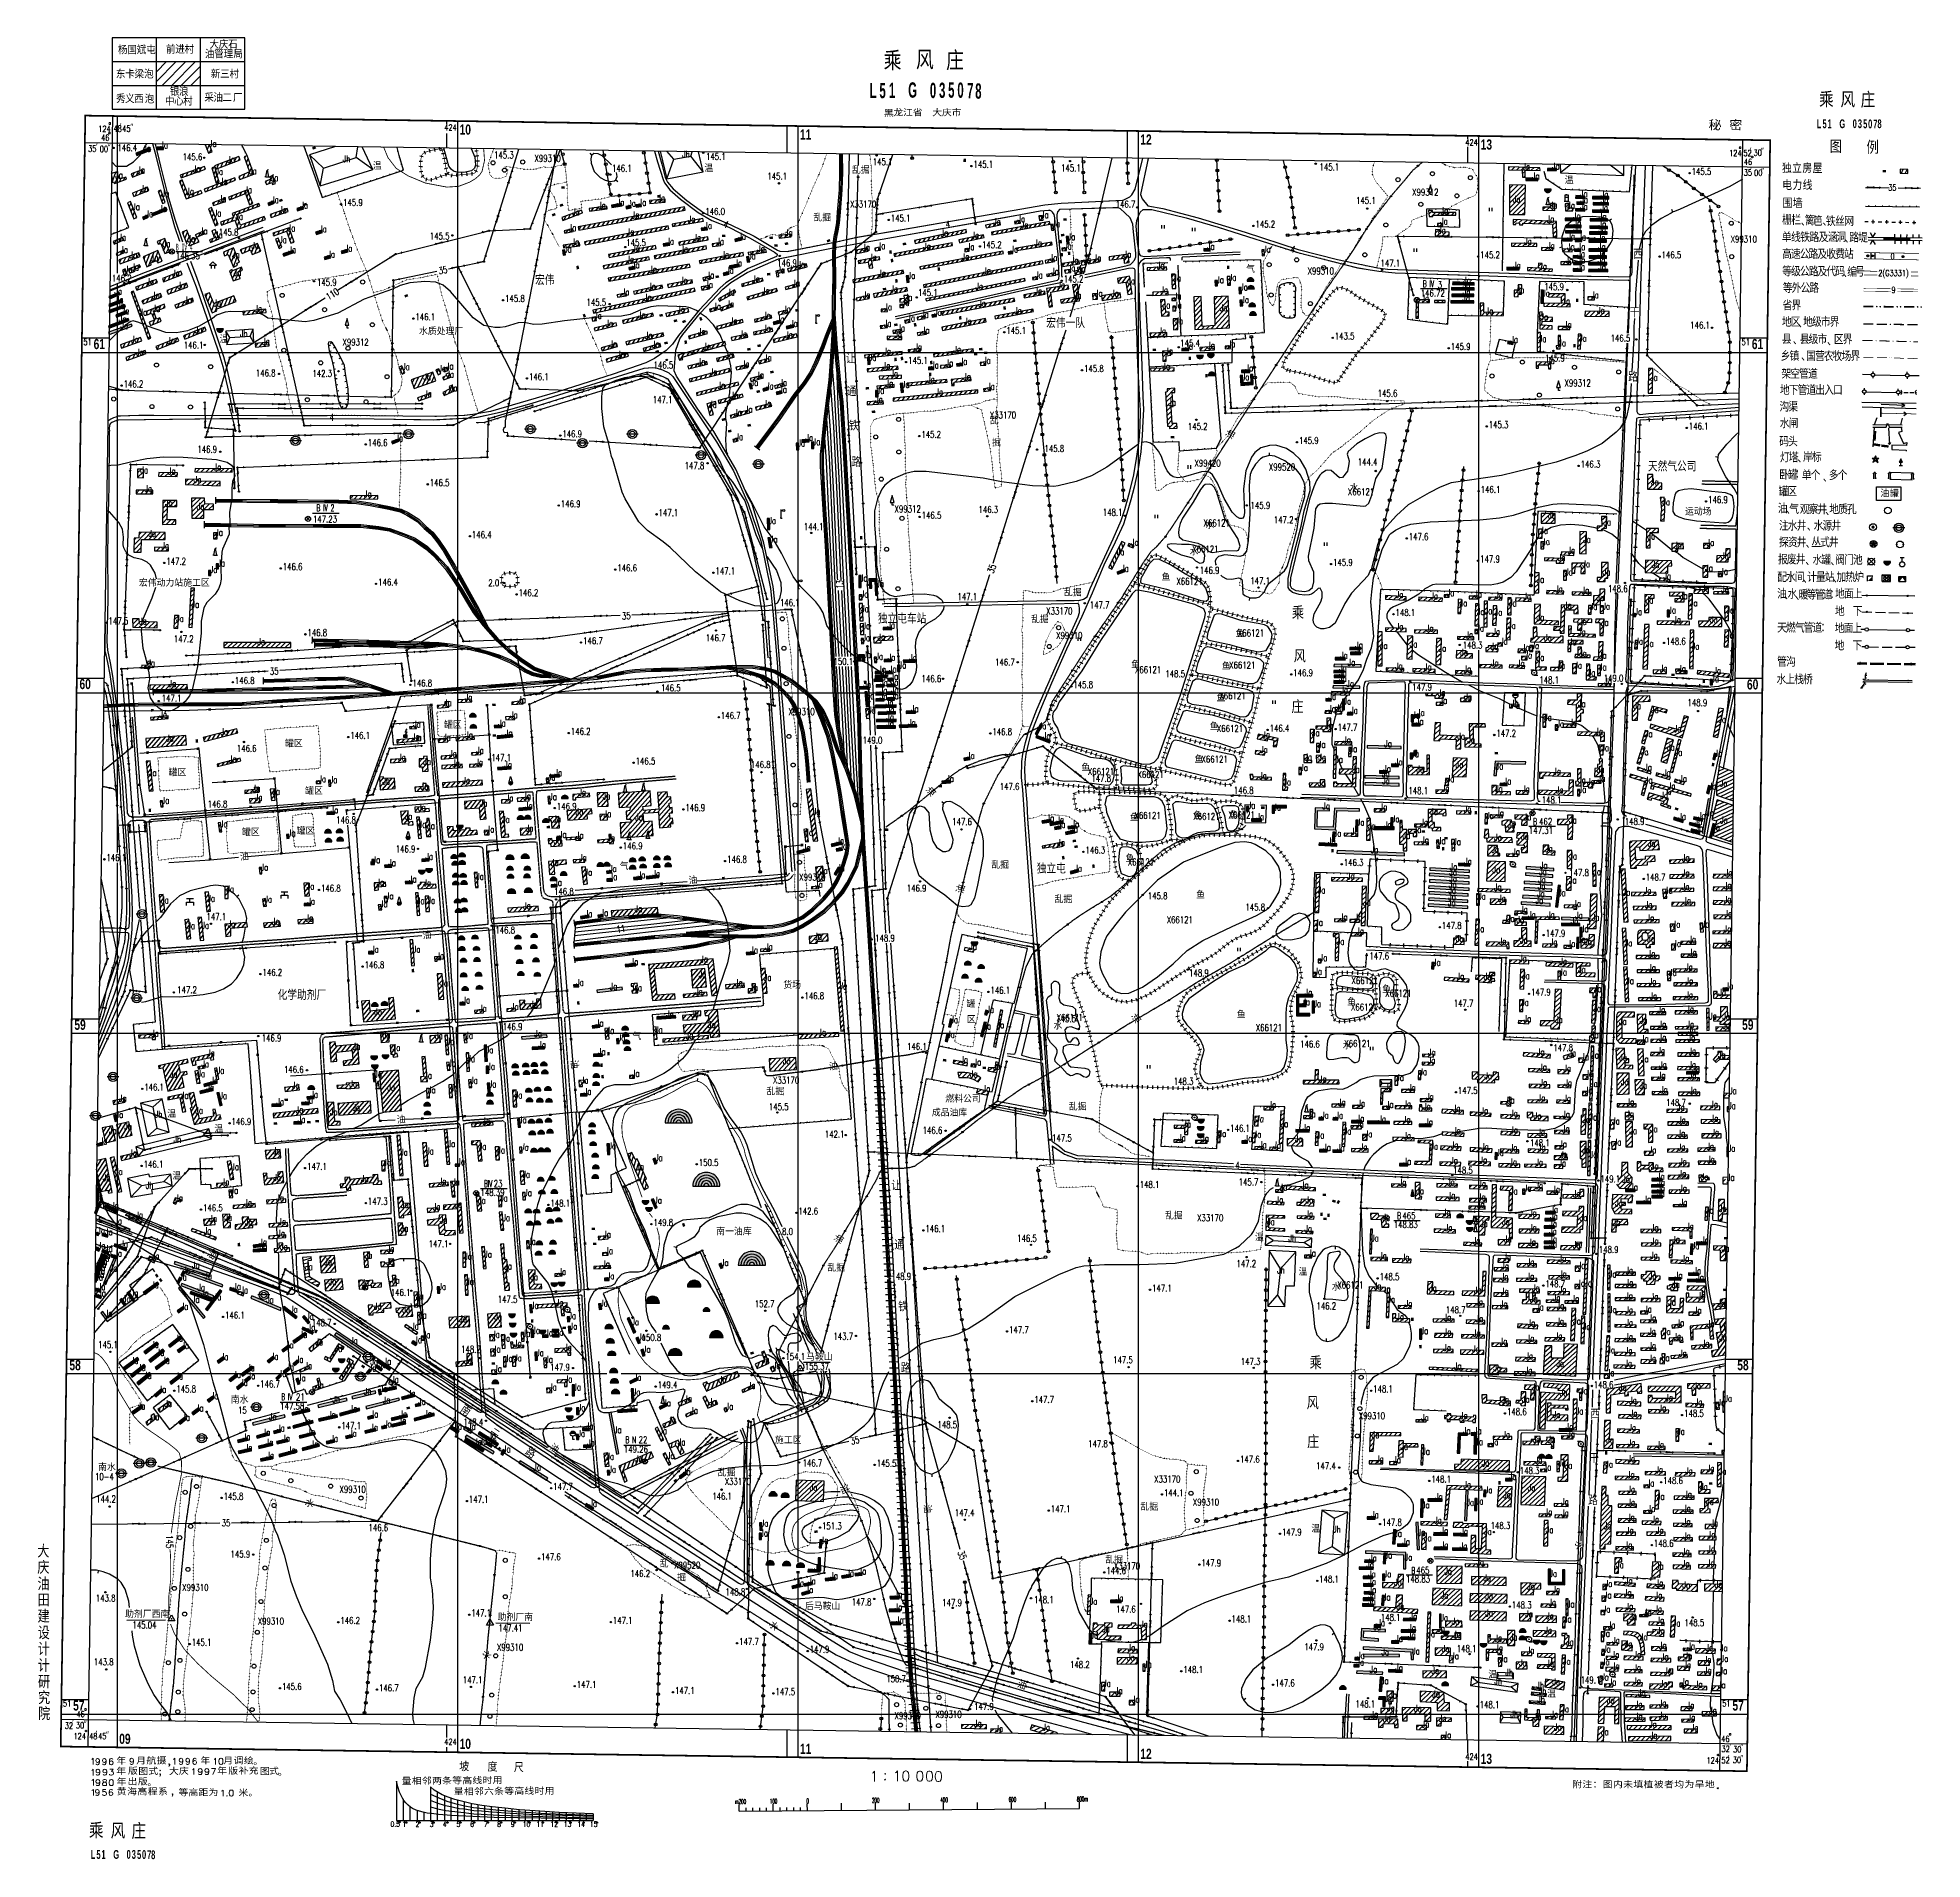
# Model space of a CAD drawing. Extents: x 408766 to 414302, y 5156573 to 5161925.
import ezdxf

# ---------------------------------------------------------------- set-up
doc = ezdxf.new("R2010")
doc.units = 0
doc.header["$LTSCALE"] = 1000
for name, pattern in [('0001', [0.5, 0.5, 0]), ('0004', [0.5, 0.5, 0]), ('3822', [0.5, 0.5, 0]), ('4110', [0.5, 0.5, 0]), ('4167', [0.5, 0.5, 0]), ('4222', [0.5, 0.5, 0]), ('4232', [0.5, 0.5, 0]), ('4310', [0.01, 0.009, -0.001]), ('4350', [0.003, 0.002, -0.001]), ('5130', [1, 1, 0]), ('5140', [1, 1, 0]), ('5310', [1, 1, 0]), ('5320', [0.0018, 0.0013, -0.0005]), ('5400', [1, 1, 0]), ('5500', [1, 1, 0]), ('6121', [1, 1, 0]), ('6331', [1, 1, 0]), ('7140', [1, 1, 0]), ('7150', [1, 1, 0]), ('8111', [1, 1, 0]), ('8112', [1, 1, 0]), ('8130', [1, 1, 0]), ('8650', [1, 1, 0]), ('9100', [0.001, 0, -0.001]), ('9315', [1, 1, 0]), ('9995', [0.001, 0, -0.001])]:
    doc.linetypes.add(name, pattern=pattern)
doc.layers.get('0').update_dxf_attribs({"linetype": 'CONTINUOUS'})
for name, color, linetype in [('0001', 1, 'CONTINUOUS'), ('0001ADD', 1, 'CONTINUOUS'), ('0001BAK', 1, 'CONTINUOUS'), ('0002', 2, 'CONTINUOUS'), ('0002ADD', 2, 'CONTINUOUS'), ('0003', 3, 'CONTINUOUS'), ('0003ADD', 3, 'CONTINUOUS'), ('0003BAK', 3, 'CONTINUOUS'), ('0005', 5, 'CONTINUOUS'), ('0005ADD', 5, 'CONTINUOUS'), ('0005BAK', 5, 'CONTINUOUS'), ('0006', 6, 'CONTINUOUS'), ('0007', 7, 'CONTINUOUS'), ('0009', 9, 'CONTINUOUS'), ('0010', 10, 'CONTINUOUS'), ('0010ADD', 10, 'CONTINUOUS'), ('0011ADD', 11, 'CONTINUOUS'), ('0011BAK', 11, 'CONTINUOUS'), ('0012', 12, 'CONTINUOUS'), ('0012BAK', 12, 'CONTINUOUS'), ('0013', 13, 'CONTINUOUS'), ('0014', 151, 'CONTINUOUS'), ('0015', 15, 'CONTINUOUS'), ('0017', 85, 'CONTINUOUS'), ('0018', 7, 'CONTINUOUS')]:
    doc.layers.add(name, color=color, linetype=linetype)
doc.styles.add('CADSLDXJ', font='romanc', dxfattribs={"bigfont": 'cadsldxj'})
doc.styles.add('CDXT', font='hbold.shx', dxfattribs={"width": 0.75, "height": 20, "bigfont": 'cdxt.shx'})
doc.styles.add('ROMANT', font='romant.shx')
doc.styles.add('SIMPLEX', font='simplex.shx', dxfattribs={"width": 0.75, "height": 20})
doc.styles.add('XDX', font='simplex.shx', dxfattribs={"height": 20, "bigfont": 'xdx.shx'})
doc.styles.add('XDXT', font='romans.shx', dxfattribs={"bigfont": 'xdx.shx'})
doc.styles.add('XST', font='romanc.shx', dxfattribs={"width": 0.75, "height": 20, "bigfont": 'xst.shx'})
pattern_1 = [(45, (0, 0), (-7.071067812, 7.071067812), [])]

msp = doc.modelspace()

# ---------------------------------------------------------------- texts
at = {"layer": '0007', "style": 'SIMPLEX', "width": 0.75}
for s, p in [('146.4', (408999.8, 5161591.4, 146.4)), ('145.3', (410106.3, 5161570.4, 145.3)), ('145.6', (409191.3, 5161564.9, 145.6)), ('146.1', (410452.9, 5161531.1, 146.1)), ('145.1', (410729.1, 5161566, 145.1)), ('145.1', (411218.9, 5161550.5, 145.1)), ('145.1', (411514.9, 5161542.9, 145.1)), ('145.1', (411772.3, 5161532.1, 145.1)), ('145.1', (412531.6, 5161535.1, 145.1)), ('145.5', (413624.7, 5161522, 145.5)), ('145.1', (410909.2, 5161508.1, 145.1)), ('145.9', (409662.7, 5161430.8, 145.9)), ('146.0', (410727, 5161404.6, 146)), ('146.7', (411932.5, 5161425.8, 146.7)), ('145.1', (412638.8, 5161436.9, 145.1)), ('145.1', (411271.9, 5161384.8, 145.1)), ('145.2', (412343.4, 5161367.2, 145.2)), ('145.8', (409297.6, 5161343.7, 145.8)), ('145.5', (409917.6, 5161332.2, 145.5)), ('145.5', (410494.7, 5161313.1, 145.5)), ('145.2', (411539.9, 5161306.7, 145.2)), ('146.35', (409171.3, 5161274.8, 146.3)), ('146.9', (410938.1, 5161253, 146.9)), ('147.1', (412710.8, 5161252.7, 147.1)), ('145.2', (413003.6, 5161276.9, 145.2)), ('146.5', (413536.5, 5161277.1, 146.5)), ('146.2', (408983.6, 5161208.6, 146.2)), ('145.9', (409586.1, 5161196.3, 145.9)), ('145.2', (411780, 5161206, 145.2)), ('145.9', (413191.9, 5161183.6, 145.9)), ('145.8', (410138.7, 5161148.8, 145.8)), ('145.5', (410377.9, 5161137.5, 145.5)), ('145.1', (411351.7, 5161166.2, 145.1)), ('146.72', (412828.8, 5161164.5, 146.7)), ('146.1', (409875.3, 5161094.7, 146.1)), ('146.1', (413620.7, 5161070.5, 146.1)), ('145.1', (411611.4, 5161054.7, 145.1)), ('145.4', (412122.2, 5161017.5, 145.4)), ('143.5', (412576.3, 5161038.3, 143.5)), ('146.5', (413386.7, 5161032.2, 146.5)), ('146.1', (409194.5, 5161011.8, 146.1)), ('145.1', (411322.9, 5160966.9, 145.1)), ('145.9', (412917.3, 5161007.7, 145.9)), ('145.9', (413194.2, 5160973.7, 145.9)), ('146.8', (409406.4, 5160929.7, 146.8)), ('142.3', (409572.6, 5160928.6, 142.3)), ('146.1', (410209, 5160918.9, 146.1)), ('146.5', (410575, 5160953.3, 146.5)), ('145.8', (411839.7, 5160942.9, 145.8)), ('146.2', (409017.9, 5160897.8, 146.2)), ('147.1', (410572.8, 5160851.7, 147.1)), ('145.6', (412702.4, 5160870, 145.6)), ('146.9', (410307, 5160751.1, 146.9)), ('145.2', (411361.7, 5160749.4, 145.2)), ('145.2', (412144.7, 5160772.9, 145.2)), ('145.3', (413028.7, 5160778.1, 145.3)), ('146.1', (413616.6, 5160773.6, 146.1)), ('146.9', (409234.7, 5160705.5, 146.9)), ('146.6', (409735.5, 5160725.3, 146.6)), ('145.8', (411723.5, 5160707.9, 145.8)), ('145.9', (412471.2, 5160731.6, 145.9)), ('147.8', (410666.1, 5160657.5, 147.8)), ('144.4', (412643.8, 5160668.6, 144.4)), ('146.3', (413298.8, 5160662, 146.3)), ('146.5', (409917.4, 5160607.8, 146.5)), ('146.1', (413004.9, 5160587.7, 146.1)), ('146.9', (410302.5, 5160545.6, 146.9)), ('147.1', (410589.7, 5160519.7, 147.1)), ('146.3', (411529.6, 5160528.7, 146.3)), ('148.1', (411894.8, 5160520.6, 148.1)), ('145.9', (412328.8, 5160540.9, 145.9)), ('146.9', (413673.2, 5160557.6, 146.9)), ('147.23', (409574.2, 5160500.6, 147.2)), ('144.1', (411016.3, 5160478.5, 144.1)), ('146.5', (411362.6, 5160512, 146.5)), ('147.2', (412397.3, 5160498.7, 147.2)), ('146.4', (410041.2, 5160455.1, 146.4)), ('147.6', (412793.6, 5160449, 147.6)), ('147.2', (409143.5, 5160376.8, 147.2)), ('146.6', (409485.5, 5160360.9, 146.6)), ('146.6', (410468.4, 5160357.4, 146.6)), ('146.9', (412179.7, 5160350, 146.9)), ('145.9', (412571.3, 5160373.4, 145.9)), ('147.9', (413003.5, 5160383.5, 147.9)), ('146.4', (409765.8, 5160315.5, 146.4)), ('147.1', (410756.8, 5160348.1, 147.1)), ('147.1', (412328.1, 5160319.5, 147.1)), ('148.6', (413378.9, 5160296.1, 148.6)), ('146.2', (410178.5, 5160284.3, 146.2)), ('146.1', (410946.2, 5160255.1, 146.1)), ('147.1', (411467.8, 5160272.8, 147.1)), ('147.7', (411856.6, 5160248.4, 147.7)), ('147.5', (408973.7, 5160201.2, 147.5)), ('148.1', (412754.9, 5160226.1, 148.1)), ('147.2', (409165.6, 5160148.8, 147.2)), ('146.8', (409558.1, 5160167.1, 146.8)), ('146.7', (410367.9, 5160143.1, 146.7)), ('146.7', (410728.3, 5160151.6, 146.7)), ('148.3', (412952.4, 5160130.2, 148.3)), ('148.6', (413549.7, 5160141.7, 148.6)), ('150.1', (411103.6, 5160082.3, 150.1)), ('146.7', (411578.3, 5160080.4, 146.7)), ('146.8', (409344.8, 5160026.4, 146.8)), ('146.8', (409866.6, 5160018.8, 146.8)), ('146.6', (411362.3, 5160032, 146.6)), ('148.5', (412078.5, 5160046.1, 148.5)), ('146.9', (412454.3, 5160049.2, 146.9)), ('148.1', (413177.3, 5160027.8, 148.1)), ('149.0', (413366.4, 5160033.3, 149)), ('147.1', (409129.8, 5159974.5, 147.1)), ('146.5', (410596.6, 5160004.7, 146.5)), ('145.8', (411808.3, 5160014, 145.8)), ('147.9', (412803.8, 5160007, 147.9)), ('148.9', (413612.7, 5159961.3, 148.9)), ('146.7', (410772.7, 5159923.6, 146.7)), ('146.1', (409684, 5159865.1, 146.1)), ('146.2', (410331.9, 5159876.9, 146.2)), ('149.0', (411189.2, 5159851, 149)), ('146.8', (411570.4, 5159875.9, 146.8)), ('146.4', (412385, 5159886.2, 146.4)), ('147.7', (412584.8, 5159888.8, 147.7)), ('147.2', (413051.1, 5159871.4, 147.2)), ('146.6', (409350.6, 5159826.9, 146.6)), ('147.1', (410098.2, 5159799.6, 147.1)), ('146.5', (410522.2, 5159789.7, 146.5)), ('146.8', (410860.9, 5159779.5, 146.8)), ('147.6', (411592.1, 5159715, 147.6)), ('147.8', (411861.2, 5159739.2, 147.8)), ('146.8', (412279.9, 5159703.8, 146.8)), ('148.1', (412792.6, 5159702.8, 148.1)), ('146.8', (409264.9, 5159663.4, 146.8)), ('146.9', (410290.8, 5159656.5, 146.9)), ('146.9', (410668.6, 5159652.9, 146.9)), ('148.1', (413184.5, 5159675.6, 148.1)), ('146.8', (409642.5, 5159616.6, 146.8)), ('147.6', (411452.4, 5159611.7, 147.6)), ('147.31', (413146.7, 5159586.1, 147.3)), ('148.9', (413428.3, 5159612.4, 148.9)), ('146.9', (409817.4, 5159531.5, 146.9)), ('146.9', (410484.7, 5159540.6, 146.9)), ('146.3', (411844, 5159528.1, 146.3)), ('146.1', (408967.5, 5159506.1, 146.1)), ('146.8', (410791.2, 5159501, 146.8)), ('146.3', (412602.7, 5159491.7, 146.3)), ('146.8', (409597.9, 5159416.1, 146.8)), ('146.9', (411318.9, 5159416.3, 146.9)), ('147.8', (413265.2, 5159462.1, 147.8)), ('148.7', (413489.9, 5159448.6, 148.7)), ('146.8', (410282.5, 5159406.6, 146.8)), ('145.8', (412027.1, 5159393.8, 145.8)), ('145.8', (412313.8, 5159360.3, 145.8)), ('147.1', (409261.4, 5159332.7, 147.1)), ('147.8', (412891, 5159306.7, 147.8)), ('146.8', (410110, 5159293, 146.8)), ('148.9', (411225.9, 5159269.6, 148.9)), ('147.9', (413196, 5159283.6, 147.9)), ('146.8', (409726, 5159191, 146.8)), ('147.6', (412678.1, 5159216.9, 147.6)), ('146.2', (409426, 5159168.8, 146.2)), ('148.9', (412148.3, 5159167.3, 148.9)), ('147.2', (409175.5, 5159117.6, 147.2)), ('146.8', (411018.3, 5159099.8, 146.8)), ('146.1', (411564.7, 5159116.4, 146.1)), ('147.7', (412925.7, 5159077.9, 147.7)), ('147.9', (413153, 5159110.9, 147.9)), ('145.5', (411758.3, 5159032.7, 145.5)), ('146.9', (409423.7, 5158976.1, 146.9)), ('146.9', (410131.8, 5159009.4, 146.9)), ('146.1', (411319.7, 5158951.1, 146.1)), ('146.6', (412474.5, 5158958.2, 146.6)), ('147.8', (413218.5, 5158947.4, 147.8)), ('146.6', (409489, 5158883.6, 146.6)), ('146.1', (409078.6, 5158831.8, 146.1)), ('148.3', (412103.1, 5158848.7, 148.3)), ('147.5', (412938.1, 5158821.8, 147.5)), ('145.5', (410913.8, 5158774.1, 145.5)), ('148.7', (413550, 5158786.5, 148.7)), ('146.9', (409335.1, 5158730.7, 146.9)), ('142.1', (411078, 5158693.4, 142.1)), ('146.6', (411365.4, 5158705, 146.6)), ('146.1', (412269.1, 5158710.9, 146.1)), ('147.5', (411745.8, 5158682.3, 147.5)), ('148.1', (413149.9, 5158667.9, 148.1)), ('146.1', (409076.7, 5158605.2, 146.1)), ('147.1', (409557.1, 5158598.8, 147.1)), ('150.5', (410707.7, 5158610.1, 150.5)), ('148.5', (412924, 5158587.6, 148.5)), ('148.39', (410066.4, 5158522.2, 148.4)), ('148.1', (412003.2, 5158545.7, 148.1)), ('145.7', (412294, 5158553.2, 145.7)), ('149.1', (413356.8, 5158562.1, 149.1)), ('146.5', (409251.3, 5158477.1, 146.5)), ('147.3', (409735.6, 5158496.1, 147.3)), ('148.1', (410271.9, 5158490.8, 148.1)), ('142.6', (411000.4, 5158467.5, 142.6)), ('149.8', (410574.6, 5158434.2, 149.8)), ('146.1', (411373.7, 5158415.9, 146.1)), ('148.83', (412749.5, 5158428, 148.8)), ('147.1', (409914.2, 5158371.3, 147.1)), ('146.5', (411643.1, 5158387.7, 146.5)), ('147.2', (412287.5, 5158313, 147.2)), ('148.9', (413352.1, 5158354.6, 148.9)), ('148.9', (411273.9, 5158275.8, 148.9)), ('148.5', (412708.2, 5158274.9, 148.5)), ('148.7', (413195.1, 5158253.8, 148.7)), ('146.1', (409802.8, 5158228.6, 146.1)), ('147.5', (410117, 5158208.2, 147.5)), ('152.7', (410872.3, 5158195.2, 152.7)), ('147.1', (412039.5, 5158241.3, 147.1)), ('146.1', (409316, 5158161.7, 146.1)), ('148.7', (409570.8, 5158139.8, 148.7)), ('146.2', (412522.5, 5158188.9, 146.2)), ('148.7', (412902.7, 5158177.4, 148.7)), ('150.8', (410539.6, 5158096, 150.8)), ('143.7', (411103.3, 5158099.6, 143.7)), ('147.7', (411619.5, 5158119, 147.7)), ('145.1', (408943.1, 5158075.2, 145.1)), ('148.2', (410009.5, 5158061.6, 148.2)), ('154.1', (410962.3, 5158040.1, 154.1)), ('147.5', (411925.2, 5158030.4, 147.5)), ('147.3', (412300.1, 5158025.6, 147.3)), ('147.9', (410271.1, 5158008.8, 147.9)), ('155.37', (411019.4, 5158011.1, 155.4)), ('145.8', (409172.9, 5157944.7, 145.8)), ('146.7', (409419.3, 5157959.5, 146.7)), ('149.4', (410587.1, 5157957.1, 149.4)), ('147.7', (411693.6, 5157913.9, 147.7)), ('148.1', (412689.2, 5157944.8, 148.1)), ('148.6', (413337.2, 5157957.4, 148.6)), ('147.58', (409478.1, 5157894.5, 147.6)), ('148.6', (413082.3, 5157878.1, 148.6)), ('148.5', (413602.7, 5157873.3, 148.5)), ('147.1', (409657.5, 5157837.3, 147.1)), ('148.4', (410016.6, 5157847.7, 148.4)), ('148.5', (411409, 5157840.2, 148.5)), ('149.26', (410487.8, 5157767.9, 149.3)), ('147.8', (411851.7, 5157784, 147.8)), ('146.7', (411012.8, 5157727.6, 146.7)), ('145.5', (411230.5, 5157726.7, 145.5)), ('147.6', (412297.9, 5157738.6, 147.6)), ('147.4', (412521.5, 5157719, 147.4)), ('148.3', (413119.9, 5157705.2, 148.3)), ('147.7', (410280.1, 5157658.3, 147.7)), ('144.1', (412074.4, 5157640, 144.1)), ('148.1', (412859.9, 5157680, 148.1)), ('148.6', (413541.3, 5157675.8, 148.6)), ('144.2', (408937.4, 5157621.9, 144.2)), ('145.8', (409311.8, 5157629.7, 145.8)), ('147.1', (410032.4, 5157620.7, 147.1)), ('146.1', (410747.4, 5157629.8, 146.1)), ('147.4', (411460, 5157581.3, 147.4)), ('147.1', (411742.1, 5157592.7, 147.1)), ('146.6', (409737.4, 5157537.6, 146.6)), ('151.3', (411070, 5157542.6, 151.3)), ('147.8', (412715.5, 5157553.2, 147.8)), ('148.3', (413034.2, 5157543.6, 148.3)), ('147.9', (412421.1, 5157524.5, 147.9)), ('148.6', (413513.8, 5157491.3, 148.6)), ('145.9', (409332, 5157459.7, 145.9)), ('147.6', (410244.5, 5157451.7, 147.6)), ('147.9', (412184.6, 5157433.9, 147.9)), ('146.2', (410506.9, 5157402.7, 146.2)), ('144.6', (411905, 5157411.1, 144.6)), ('148.1', (412530.7, 5157386.3, 148.1)), ('148.83', (412785.7, 5157386.5, 148.8)), ('143.8', (408936.3, 5157330.5, 143.8)), ('148.8', (410786.4, 5157348.3, 148.8)), ('147.8', (411157.1, 5157319, 147.8)), ('147.9', (411423, 5157317.1, 147.9)), ('148.1', (411692.6, 5157326.1, 148.1)), ('148.3', (413096.6, 5157310.5, 148.3)), ('145.04', (409043.9, 5157251.4, 145)), ('146.2', (409654.7, 5157264.7, 146.2)), ('147.1', (410039.5, 5157286.6, 147.1)), ('147.1', (410455.4, 5157265, 147.1)), ('147.6', (411933.9, 5157297.9, 147.6)), ('148.1', (412273.1, 5157269, 148.1)), ('148.1', (412711.8, 5157273.8, 148.1)), ('148.5', (413603.9, 5157258, 148.5)), ('145.1', (409218, 5157200.5, 145.1)), ('147.41', (410119.3, 5157242.7, 147.4)), ('147.7', (410826.4, 5157202.8, 147.7)), ('143.8', (408930.6, 5157143.1, 143.8)), ('147.9', (411033.7, 5157179.9, 147.9)), ('147.9', (412486.7, 5157187.2, 147.9)), ('148.1', (412934.7, 5157181.9, 148.1)), ('147.1', (410014.6, 5157090.3, 147.1)), ('150.7', (411258.6, 5157093.3, 150.7)), ('148.2', (411798.5, 5157135.2, 148.2)), ('148.1', (412131.3, 5157120.6, 148.1)), ('149.1', (413298.6, 5157090, 149.1)), ('145.6', (409483.1, 5157070.7, 145.6)), ('146.7', (409768.3, 5157066.7, 146.7)), ('147.1', (410349.3, 5157076.8, 147.1)), ('147.1', (410637.9, 5157058.8, 147.1)), ('147.5', (410933.2, 5157055.7, 147.5)), ('147.6', (412400.9, 5157080.9, 147.6)), ('147.9', (411516.6, 5157012, 147.9)), ('148.1', (412637.3, 5157019.6, 148.1)), ('148.1', (413002, 5157017.4, 148.1))]:
    msp.add_text(s, height=20, dxfattribs=at).set_placement(p)
at = {"layer": '0012'}
for s, height, style, p in [('杨', 22.5, 'XDX', (409001.5, 5161876.8)), ('国', 22.5, 'XDX', (409029, 5161876.8)), ('斌', 22.5, 'XDX', (409056.4, 5161876.8)), ('屯', 22.5, 'XDX', (409084.3, 5161876.8)), ('前', 22.5, 'XDX', (409142.2, 5161878.4)), ('进', 22.5, 'XDX', (409169.6, 5161878.4)), ('村', 22.5, 'XDX', (409197, 5161878.4)), ('油', 22.5, 'XDX', (409256.9, 5161864.5)), ('大', 22.5, 'XDX', (409270.1, 5161893)), ('管', 22.5, 'XDX', (409284.3, 5161864.5)), ('庆', 22.5, 'XDX', (409297.6, 5161893)), ('理', 22.5, 'XDX', (409311.8, 5161864.5)), ('石', 22.5, 'XDX', (409325, 5161893)), ('局', 22.5, 'XDX', (409340.4, 5161864.5)), ('东', 22.5, 'XDX', (408995.2, 5161805.8)), ('卡', 22.5, 'XDX', (409022.7, 5161805.8)), ('梁', 22.5, 'XDX', (409050.1, 5161805.8)), ('泡', 22.5, 'XDX', (409078, 5161805.8)), ('新', 22.5, 'XDX', (409274.1, 5161805.8)), ('三', 22.5, 'XDX', (409301.6, 5161805.8)), ('村', 22.5, 'XDX', (409329, 5161805.8)), ('秀', 22.5, 'XDX', (408995.5, 5161733.2)), ('义', 22.5, 'XDX', (409022.2, 5161733.2)), ('西', 22.5, 'XDX', (409048.9, 5161733.2)), ('泡', 22.5, 'XDX', (409079.8, 5161732.6)), ('银', 22.5, 'XDX', (409153.8, 5161754.5)), ('浪', 22.5, 'XDX', (409180.5, 5161754.5)), ('采', 22.5, 'XDX', (409254.9, 5161736.7)), ('油', 22.5, 'XDX', (409281.6, 5161736.7)), ('二', 22.5, 'XDX', (409308.3, 5161736.7)), ('厂', 22.5, 'XDX', (409339.2, 5161736.1)), ('乘', 45, 'CDXT', (413999.4, 5161720.2)), ('风', 45, 'CDXT', (414062.2, 5161720.1)), ('庄', 45, 'CDXT', (414121.3, 5161719.5)), ('中', 22.5, 'XDX', (409139.4, 5161725.8)), ('心', 22.5, 'XDX', (409166.2, 5161725.8)), ('村', 22.5, 'XDX', (409192.9, 5161725.8)), ('°', 18, 'XST', (408971.8, 5161629.5)), ('°', 18, 'XST', (408972.6, 5161657.4)), ('′', 18, 'XST', (409007.1, 5161655.8)), ('″', 18, 'XST', (409037.7, 5161654.7)), ('′', 18, 'XST', (408936.9, 5161596.3)), ('″', 18, 'XST', (408971.1, 5161594.2)), ('°', 18, 'XST', (413762.6, 5161586.3)), ('′', 18, 'XST', (413796, 5161583.9)), ('″', 18, 'XST', (413828.4, 5161583.8)), ('图', 38, 'CDXT', (414030.7, 5161586)), ('例', 38, 'CDXT', (414138.7, 5161583.5)), ('′', 18, 'XST', (413796.8, 5161526.2)), ('°', 18, 'XST', (413798.7, 5161558.8)), ('″', 18, 'XST', (413828.7, 5161524.1)), ('独', 25, 'XST', (413890.2, 5161527.4)), ('立', 25, 'XST', (413920.2, 5161527.4)), ('房', 25, 'XST', (413950.2, 5161527.4)), ('屋', 25, 'XST', (413980.2, 5161527.4)), ('电', 25, 'XST', (413890.9, 5161477.7)), ('力', 25, 'XST', (413920.9, 5161477.7)), ('线', 25, 'XST', (413950.9, 5161477.7)), ('围', 25, 'XST', (413892, 5161424.7)), ('墙', 25, 'XST', (413922, 5161424.7)), ('栅', 25, 'XST', (413890.5, 5161375.9)), ('栏', 25, 'XST', (413917.4, 5161375.5)), ('、', 25, 'XST', (413945.3, 5161371.9)), ('篱', 25, 'XST', (413957.2, 5161373.9)), ('笆', 25, 'XST', (413981.2, 5161372.6)), ('、', 25, 'XST', (414009.2, 5161371.9)), ('铁', 25, 'XST', (414019.1, 5161371.8)), ('丝', 25, 'XST', (414046.1, 5161371.8)), ('网', 25, 'XST', (414073.1, 5161371.8)), ('单', 25, 'XST', (413889.9, 5161324.9)), ('线', 25, 'XST', (413916.9, 5161324.9)), ('铁', 25, 'XST', (413943.9, 5161324.9)), ('路', 25, 'XST', (413970.9, 5161324.9)), ('及', 25, 'XST', (413997.9, 5161324.9)), ('涵', 25, 'XST', (414024.9, 5161324.9)), ('洞', 25, 'XST', (414050.1, 5161324.9)), ('、', 25, 'XST', (414073.9, 5161322.4)), ('路', 25, 'XST', (414087.9, 5161324)), ('堤', 25, 'XST', (414114, 5161324)), ('高', 25, 'XST', (413890.4, 5161275.4)), ('速', 25, 'XST', (413916.4, 5161275.4)), ('公', 25, 'XST', (413942.4, 5161275.4)), ('路', 25, 'XST', (413968.4, 5161275.4)), ('及', 25, 'XST', (413994.4, 5161275.4)), ('收', 25, 'XST', (414020.4, 5161275.4)), ('费', 25, 'XST', (414046.4, 5161275.4)), ('站', 25, 'XST', (414072.4, 5161275.4)), ('等', 25, 'XST', (413890.9, 5161224.4)), ('等', 25, 'XST', (413892.6, 5161175.7)), ('级', 25, 'XST', (413916.9, 5161224.4)), ('外', 25, 'XST', (413918.6, 5161175.7)), ('公', 25, 'XST', (413942.9, 5161224.4)), ('公', 25, 'XST', (413944.6, 5161175.7)), ('路', 25, 'XST', (413968.9, 5161224.4)), ('路', 25, 'XST', (413970.6, 5161175.7)), ('及', 25, 'XST', (413994.9, 5161224.4)), ('代', 25, 'XST', (414020.9, 5161224.4)), ('码', 25, 'XST', (414046.9, 5161224.4)), ('、', 25, 'XST', (414069.4, 5161220.9)), ('编', 25, 'XST', (414081.9, 5161222.6)), ('号', 25, 'XST', (414105.2, 5161223.5)), ('省', 25, 'XST', (413891.8, 5161124.5)), ('界', 25, 'XST', (413917.8, 5161124.5)), ('地', 25, 'XST', (413890, 5161076)), ('区', 25, 'XST', (413916, 5161076)), ('地', 25, 'XST', (413952.4, 5161076)), ('级', 25, 'XST', (413978.4, 5161076)), ('市', 25, 'XST', (414004.4, 5161076)), ('界', 25, 'XST', (414030.4, 5161076)), ('县', 25, 'XST', (413889.8, 5161025.6)), ('、', 25, 'XST', (413937.2, 5161073.4)), ('县', 25, 'XST', (413942.4, 5161025.2)), ('级', 25, 'XST', (413968.4, 5161025.2)), ('市', 25, 'XST', (413994.4, 5161025.2)), ('区', 25, 'XST', (414042.6, 5161024.7)), ('界', 25, 'XST', (414068.6, 5161024.7)), ('乡', 25, 'XST', (413886.3, 5160975.9)), ('镇', 25, 'XST', (413912.3, 5160975.9)), ('、', 25, 'XST', (413921.9, 5161023.1)), ('、', 25, 'XST', (413946.2, 5160975.5)), ('国', 25, 'XST', (413961.1, 5160975.4)), ('营', 25, 'XST', (413987.1, 5160975.4)), ('农', 25, 'XST', (414013.1, 5160975.4)), ('、', 25, 'XST', (414022.6, 5161020.4)), ('牧', 25, 'XST', (414039.1, 5160975.4)), ('场', 25, 'XST', (414065.1, 5160975.4)), ('界', 25, 'XST', (414091.1, 5160975.4)), ('架', 25, 'XST', (413888.7, 5160923.3)), ('空', 25, 'XST', (413914.7, 5160923.3)), ('管', 25, 'XST', (413940.7, 5160923.3)), ('道', 25, 'XST', (413966.7, 5160923.3)), ('地', 25, 'XST', (413884, 5160875.8)), ('下', 25, 'XST', (413910, 5160875.8)), ('管', 25, 'XST', (413936, 5160875.8)), ('道', 25, 'XST', (413962, 5160875.8)), ('出', 25, 'XST', (413988, 5160875.8)), ('入', 25, 'XST', (414014, 5160875.8)), ('口', 25, 'XST', (414040, 5160875.8)), ('沟', 25, 'XST', (413882.8, 5160826.8)), ('渠', 25, 'XST', (413908.8, 5160826.8)), ('水', 25, 'XST', (413883.7, 5160778.1)), ('闸', 25, 'XST', (413909.7, 5160778.1)), ('码', 25, 'XST', (413882.1, 5160724.7)), ('灯', 25, 'XST', (413884.3, 5160677.9)), ('头', 25, 'XST', (413908.1, 5160724.7)), ('塔', 25, 'XST', (413910.3, 5160677.9)), ('岸', 25, 'XST', (413952, 5160679.1)), ('标', 25, 'XST', (413978, 5160679.1)), ('卧', 25, 'XST', (413881.9, 5160626.8)), ('罐', 25, 'XST', (413907.9, 5160626.8)), ('：', 25, 'XST', (413928.2, 5160629.7)), ('、', 25, 'XST', (413935.4, 5160676.4)), ('单', 25, 'XST', (413948.5, 5160625.6)), ('个', 25, 'XST', (413974.5, 5160625.6)), ('多', 25, 'XST', (414027.8, 5160625.6)), ('个', 25, 'XST', (414053.8, 5160625.6)), ('罐', 25, 'XST', (413880.2, 5160577.6)), ('区', 25, 'XST', (413906.2, 5160577.6)), ('、', 25, 'XST', (414010, 5160619.8)), ('油', 20, 'XDX', (414179.4, 5160575.5)), ('罐', 20, 'XDX', (414207.5, 5160574.5)), ('油', 25, 'XST', (413878.1, 5160528)), ('气', 25, 'XST', (413911.4, 5160525.9)), ('观', 25, 'XST', (413942.6, 5160525.4)), ('察', 25, 'XST', (413968.6, 5160525.4)), ('井', 25, 'XST', (413994.6, 5160525.4)), ('地', 25, 'XST', (414028.9, 5160525.4)), ('质', 25, 'XST', (414054.9, 5160525.4)), ('孔', 25, 'XST', (414080.9, 5160525.4)), ('注', 25, 'XST', (413881.2, 5160477.1)), ('、', 25, 'XST', (413902, 5160525.4)), ('水', 25, 'XST', (413907.2, 5160477.1)), ('井', 25, 'XST', (413933.2, 5160477.1)), ('、', 25, 'XST', (413963.2, 5160475.9)), ('水', 25, 'XST', (413983.2, 5160477.1)), ('源', 25, 'XST', (414009.2, 5160477.1)), ('、', 25, 'XST', (414017.2, 5160521.8)), ('井', 25, 'XST', (414035.2, 5160477.1)), ('探', 25, 'XST', (413881.2, 5160428.3)), ('资', 25, 'XST', (413907.2, 5160428.3)), ('井', 25, 'XST', (413933.2, 5160428.3)), ('、', 25, 'XST', (413959.6, 5160425.5)), ('丛', 25, 'XST', (413976.2, 5160428.3)), ('式', 25, 'XST', (414002.2, 5160428.3)), ('井', 25, 'XST', (414028.2, 5160428.3)), ('报', 25, 'XST', (413878.3, 5160378)), ('废', 25, 'XST', (413904.3, 5160378)), ('井', 25, 'XST', (413930.3, 5160378)), ('、', 25, 'XST', (413958.7, 5160374.8)), ('水', 25, 'XST', (413979.6, 5160376.9)), ('罐', 25, 'XST', (414005.6, 5160376.9)), ('、', 25, 'XST', (414032.5, 5160373.9)), ('阀', 25, 'XST', (414046.6, 5160376.9)), ('门', 25, 'XST', (414072.6, 5160376.9)), ('池', 25, 'XST', (414098.6, 5160376.9)), ('配', 25, 'XST', (413875.9, 5160326.1)), ('水', 25, 'XST', (413901.9, 5160326.1)), ('间', 25, 'XST', (413927.9, 5160326.1)), ('、', 25, 'XST', (413951.5, 5160322.7)), ('计', 25, 'XST', (413963.7, 5160326.1)), ('量', 25, 'XST', (413989.7, 5160326.1)), ('站', 25, 'XST', (414015.7, 5160326.1)), ('、', 25, 'XST', (414039.7, 5160323.6)), ('加', 25, 'XST', (414050.4, 5160326.1)), ('热', 25, 'XST', (414076.4, 5160326.1)), ('炉', 25, 'XST', (414102.4, 5160326.1)), ('油', 25, 'XST', (413875.9, 5160277.2)), ('、', 25, 'XST', (413896.6, 5160274.1)), ('水', 25, 'XST', (413906.4, 5160276.8)), ('、', 25, 'XST', (413929.6, 5160272.6)), ('暖', 25, 'XST', (413939.1, 5160274.7)), ('等', 25, 'XST', (413962.9, 5160274.7)), ('管', 25, 'XST', (413987.2, 5160274.4)), ('道', 25, 'XST', (414010.1, 5160275)), ('：', 25, 'XST', (414030.3, 5160276.2)), ('地', 25, 'XST', (414046.4, 5160277.2)), ('面', 25, 'XST', (414072.4, 5160277.2)), ('上', 25, 'XST', (414098.4, 5160277.2)), ('燃', 25, 'XST', (413902, 5160177.4)), ('气', 25, 'XST', (413928, 5160177.4)), ('管', 25, 'XST', (413954, 5160177.4)), ('道', 25, 'XST', (413980, 5160177.4)), ('地', 25, 'XST', (414045.4, 5160176.2)), ('地', 25, 'XST', (414045.9, 5160226.2)), ('上', 25, 'XST', (414097.4, 5160176.2)), ('下', 25, 'XST', (414097.9, 5160226.2)), ('天', 25, 'XST', (413876, 5160177.4)), ('：', 25, 'XST', (414003.5, 5160178.8)), ('地', 25, 'XST', (414044.9, 5160125.1)), ('面', 25, 'XST', (414071.4, 5160176.2)), ('下', 25, 'XST', (414096.9, 5160125.1)), ('管', 25, 'XST', (413876, 5160077.3)), ('沟', 25, 'XST', (413902, 5160077.3)), ('水', 25, 'XST', (413874.1, 5160025.8)), ('上', 25, 'XST', (413900.1, 5160025.8)), ('栈', 25, 'XST', (413926.1, 5160025.8)), ('桥', 25, 'XST', (413952.1, 5160025.8)), ('大', 37.5, 'CDXT', (408764.3, 5157459.3)), ('庆', 37.5, 'CDXT', (408764.5, 5157411.6)), ('油', 37.5, 'CDXT', (408764.8, 5157363.2)), ('田', 37.5, 'CDXT', (408765.1, 5157315.7)), ('建', 37.5, 'CDXT', (408765.4, 5157268.4)), ('设', 37.5, 'CDXT', (408765.5, 5157219.5)), ('计', 37.5, 'CDXT', (408765.6, 5157171.8)), ('计', 37.5, 'CDXT', (408765.9, 5157123.4)), ('研', 37.5, 'CDXT', (408766.3, 5157075.8)), ('究', 37.5, 'CDXT', (408766.5, 5157028.6)), ('院', 37.5, 'CDXT', (408766.8, 5156981.9)), ('°', 18, 'XST', (408901.4, 5156997.9)), ('′', 18, 'XST', (408866.9, 5156965.3)), ('″', 18, 'XST', (408900.8, 5156962.6)), ('°', 18, 'XST', (408902.8, 5156934.4)), ('′', 18, 'XST', (408935.6, 5156932.6)), ('″', 18, 'XST', (408966.2, 5156931)), ('°', 18, 'XST', (413733.1, 5156925.1)), ('°', 18, 'XST', (413697.4, 5156863.9)), ('′', 18, 'XST', (413735.9, 5156894.8)), ('″', 18, 'XST', (413768, 5156894.8)), ('1', 30, 'ROMANT', (411210.1, 5156801.7)), (':', 30, 'ROMANT', (411248.7, 5156805.7)), ('10', 30, 'ROMANT', (411277.5, 5156802.6)), ('0', 30, 'ROMANT', (411344.6, 5156802.4)), ('0', 30, 'ROMANT', (411372.5, 5156802.3)), ('0', 30, 'ROMANT', (411398.9, 5156801.5)), ('′', 18, 'XST', (413731.5, 5156862)), ('″', 18, 'XST', (413767.8, 5156861.7)), ('乘', 45, 'CDXT', (408916.1, 5156634.4)), ('风', 45, 'CDXT', (408979.9, 5156634.1)), ('庄', 45, 'CDXT', (409041.1, 5156633.2))]:
    msp.add_text(s, height=height, dxfattribs=dict(at, style=style)).set_placement(p)
for s, height, style, width, p in [('L', 45, 'CDXT', 0.555556, (411209.6, 5161747.4)), ('5', 45, 'CDXT', 0.555556, (411238.5, 5161747.2)), ('1', 45, 'CDXT', 0.555556, (411266.4, 5161747.8)), ('G', 45, 'CDXT', 0.555556, (411323, 5161748.9)), ('0', 45, 'CDXT', 0.555556, (411386.7, 5161747.7)), ('3', 45, 'CDXT', 0.555556, (411413.7, 5161748.2)), ('5', 45, 'CDXT', 0.555556, (411440.4, 5161748.6)), ('0', 45, 'CDXT', 0.555556, (411467.5, 5161748.5)), ('7', 45, 'CDXT', 0.555556, (411496.1, 5161747)), ('8', 45, 'CDXT', 0.555556, (411519.9, 5161745.9)), ('黑', 19, 'XST', 1.447368, (411251.8, 5161692.8)), ('龙', 19, 'XST', 1.447368, (411279.3, 5161694.2)), ('江', 19, 'XST', 1.447368, (411307.9, 5161694.2)), ('省', 19, 'XST', 1.447368, (411336.5, 5161694.2)), ('大', 19, 'XST', 1.447368, (411393.7, 5161694.2)), ('庆', 19, 'XST', 1.447368, (411422.2, 5161694.2)), ('市', 19, 'XST', 1.447368, (411450.8, 5161694.2)), ('124', 18, 'SIMPLEX', 0.75, (408943.3, 5161648.2)), ('48', 18, 'SIMPLEX', 0.75, (408988, 5161648.9)), ('45', 18, 'SIMPLEX', 0.75, (409013.9, 5161648.8)), ('424', 18, 'SIMPLEX', 0.75, (409960, 5161652.2)), ('10', 30, 'CDXT', 0.75, (410005, 5161640.2)), ('11', 30, 'CDXT', 0.75, (411005, 5161625.5)), ('秘', 30, 'CDXT', 1.333333, (413674.6, 5161652.8)), ('密', 30, 'CDXT', 1.333333, (413735.8, 5161652.8)), ('L', 25.9, 'CDXT', 0.555556, (413992.6, 5161659.2)), ('5', 25.9, 'CDXT', 0.555556, (414009.3, 5161659.1)), ('1', 25.9, 'CDXT', 0.555556, (414024, 5161659)), ('G', 25.9, 'CDXT', 0.555556, (414058.9, 5161659.2)), ('0', 25.9, 'CDXT', 0.555556, (414097.9, 5161659.4)), ('3', 25.9, 'CDXT', 0.555556, (414113.1, 5161659.3)), ('5', 25.9, 'CDXT', 0.555556, (414128.7, 5161658.9)), ('0', 25.9, 'CDXT', 0.555556, (414143.3, 5161658.8)), ('7', 25.9, 'CDXT', 0.555556, (414158.3, 5161658.4)), ('8', 25.9, 'CDXT', 0.555556, (414170.7, 5161659.3)), ('35', 18, 'SIMPLEX', 0.75, (408913.6, 5161589.9)), ('00', 18, 'SIMPLEX', 0.75, (408947.8, 5161589)), ('46', 18, 'SIMPLEX', 0.75, (408951.9, 5161622.2)), ('12', 30, 'CDXT', 0.75, (412005, 5161610.9)), ('424', 18, 'SIMPLEX', 0.75, (412960, 5161608.2)), ('13', 30, 'CDXT', 0.75, (413005, 5161596.2)), ('124', 18, 'SIMPLEX', 0.75, (413734.9, 5161577.1)), ('52', 18, 'SIMPLEX', 0.75, (413776.9, 5161577.1)), ('30', 18, 'SIMPLEX', 0.75, (413806.7, 5161578)), ('35', 18, 'SIMPLEX', 0.75, (413777.7, 5161519.8)), ('46', 18, 'SIMPLEX', 0.75, (413778.1, 5161551.4)), ('00', 18, 'SIMPLEX', 0.75, (413808.3, 5161518.9)), (' 35', 18, 'SIMPLEX', 0.777778, (414193, 5161475.7, 163.7)), ('0', 18, 'SIMPLEX', 0.777778, (414209.1, 5161273.8, 163.7)), ('2(G3331)', 18, 'SIMPLEX', 0.777778, (414173.3, 5161224.5, 163.7)), (' 9', 18, 'SIMPLEX', 0.777778, (414202.2, 5161175, 163.7)), ('51', 18, 'SIMPLEX', 0.75, (408899.8, 5161022, -1.5)), ('61', 30, 'CDXT', 0.75, (408929.8, 5161010, -1.5)), ('51', 18, 'SIMPLEX', 0.75, (413771.6, 5161022)), ('61', 30, 'CDXT', 0.75, (413801.6, 5161010)), ('60', 30, 'CDXT', 0.75, (408888.2, 5160011.1, -1.5)), ('60', 30, 'CDXT', 0.75, (413787.3, 5160010)), ('59', 30, 'CDXT', 0.75, (408873.2, 5159010, -1.5)), ('59', 30, 'CDXT', 0.75, (413773.1, 5159010)), ('58', 30, 'CDXT', 0.75, (408858.7, 5158010, -1.5)), ('58', 30, 'CDXT', 0.75, (413758.8, 5158010)), ('51', 18, 'SIMPLEX', 0.75, (408839.6, 5157022, -1.5)), ('57', 30, 'CDXT', 0.75, (408869.6, 5157010, -1.5)), ('46', 18, 'XDXT', 0.75, (408879.3, 5156990.6)), ('51', 18, 'SIMPLEX', 0.75, (413714.6, 5157022)), ('57', 30, 'CDXT', 0.75, (413744.6, 5157010)), ('32', 18, 'XDXT', 0.75, (408845.1, 5156956.8)), ('124', 18, 'XDXT', 0.75, (408870.5, 5156925.8)), ('30', 18, 'XDXT', 0.75, (408877.8, 5156958)), ('48', 18, 'XDXT', 0.75, (408916.5, 5156925.8)), ('45', 18, 'XDXT', 0.75, (408942.9, 5156926.2)), ('09', 30, 'CDXT', 0.75, (409005, 5156912.1, -1.5)), ('424', 18, 'SIMPLEX', 0.75, (409960, 5156909.4, -1.5)), ('10', 30, 'CDXT', 0.75, (410005, 5156897.4, -1.5)), ('11', 30, 'CDXT', 0.75, (411005, 5156882.8, -1.5)), ('12', 30, 'CDXT', 0.75, (412005, 5156868.1, -1.5)), ('424', 18, 'SIMPLEX', 0.75, (412960, 5156865.5, -1.5)), ('13', 30, 'CDXT', 0.75, (413005, 5156853.5, -1.5)), ('46', 18, 'SIMPLEX', 0.75, (413711.8, 5156917.8)), ('32', 18, 'SIMPLEX', 0.75, (413712.5, 5156888.4)), ('30', 18, 'SIMPLEX', 0.75, (413746.8, 5156887.5)), ('1', 18, 'SIMPLEX', 1.088889, (408919.1, 5156851.8)), ('1', 18, 'SIMPLEX', 1.088889, (408919.4, 5156819.6)), ('9', 18, 'SIMPLEX', 1.088889, (408933.5, 5156851)), ('9', 18, 'SIMPLEX', 1.088889, (408933.5, 5156851)), ('9', 18, 'SIMPLEX', 1.088889, (408934.4, 5156820)), ('9', 18, 'SIMPLEX', 1.088889, (408953.1, 5156851)), ('9', 18, 'SIMPLEX', 1.088889, (408953.1, 5156851)), ('9', 18, 'SIMPLEX', 1.088889, (408954.8, 5156820)), ('6', 18, 'SIMPLEX', 1.088889, (408972.7, 5156851)), ('3', 18, 'SIMPLEX', 1.088889, (408973.6, 5156820)), ('年', 19, 'XST', 1.447368, (408996.4, 5156821.3)), ('年', 19, 'XST', 1.447368, (408996.8, 5156851.7)), ('版', 19, 'XST', 1.447368, (409030.8, 5156822)), ('9', 18, 'XST', 1.088889, (409033.7, 5156852.1)), ('月', 19, 'XST', 1.447368, (409054.9, 5156852.2)), ('图', 19, 'XST', 1.447368, (409061.1, 5156821.3)), ('航', 19, 'XST', 1.447368, (409085, 5156852.2)), ('式', 19, 'XST', 1.447368, (409090.6, 5156821.3)), ('摄', 19, 'XST', 1.447368, (409115.1, 5156852.2)), (';', 19, 'XST', 1.447368, (409119.7, 5156822.4)), (',', 19, 'SIMPLEX', 1.447368, (409146.3, 5156852)), ('大', 19, 'XST', 1.447368, (409151.2, 5156820.9)), ('1', 18, 'SIMPLEX', 1.088889, (409159.1, 5156852.1)), ('9', 18, 'SIMPLEX', 1.088889, (409178.7, 5156852.1)), ('庆', 19, 'XST', 1.447368, (409180.5, 5156821.7)), ('9', 18, 'SIMPLEX', 1.088889, (409198.3, 5156852.1)), ('1', 18, 'SIMPLEX', 1.088889, (409215.3, 5156821.8)), ('6', 18, 'SIMPLEX', 1.088889, (409217.9, 5156852.1)), ('9', 18, 'SIMPLEX', 1.088889, (409234.9, 5156821.8)), ('年', 19, 'XST', 1.447368, (409243.6, 5156852.2)), ('9', 18, 'SIMPLEX', 1.088889, (409254.5, 5156821.8)), ('7', 18, 'SIMPLEX', 1.088889, (409274.1, 5156821.8)), ('10', 18, 'SIMPLEX', 1.088889, (409278.8, 5156851.9)), ('年', 19, 'XST', 1.447368, (409292.8, 5156822.3)), ('月', 19, 'XST', 1.447368, (409311, 5156852.2)), ('版', 19, 'XST', 1.447368, (409325.4, 5156822)), ('调', 19, 'XST', 1.447368, (409341.1, 5156852.2)), ('补', 19, 'XST', 1.447368, (409356.1, 5156822.5)), ('绘', 19, 'XST', 1.447368, (409371.2, 5156852.2)), ('充', 19, 'XST', 1.447368, (409385.7, 5156822.5)), ('。', 19, 'XST', 1.447368, (409398.8, 5156849.7)), ('图', 19, 'XST', 1.447368, (409418.5, 5156820.9)), ('式', 19, 'XST', 1.447368, (409445.4, 5156821.6)), ('。', 19, 'XST', 1.447368, (409471.3, 5156818.5)), ('124', 18, 'SIMPLEX', 0.75, (413668.5, 5156854.7)), ('52', 18, 'SIMPLEX', 0.75, (413712.4, 5156855.2)), ('30', 18, 'SIMPLEX', 0.75, (413745.8, 5156856.1)), ('1', 18, 'SIMPLEX', 1.088889, (408919.8, 5156790.3)), ('1', 18, 'SIMPLEX', 1.088889, (408919.9, 5156760.4)), ('9', 18, 'SIMPLEX', 1.088889, (408932.7, 5156760.4)), ('9', 18, 'SIMPLEX', 1.088889, (408934.2, 5156789.5)), ('9', 18, 'SIMPLEX', 1.088889, (408934.2, 5156789.5)), ('5', 18, 'SIMPLEX', 1.088889, (408953.1, 5156760.4)), ('8', 18, 'SIMPLEX', 1.088889, (408953.8, 5156789.5)), ('6', 18, 'SIMPLEX', 1.088889, (408971.9, 5156760.4)), ('0', 18, 'SIMPLEX', 1.088889, (408973.4, 5156789.5)), ('年', 19, 'XST', 1.447368, (408997.5, 5156790.2)), ('黄', 19, 'XST', 1.447368, (408998, 5156761.3)), ('海', 19, 'XST', 1.447368, (409028.3, 5156761.3)), ('出', 19, 'XST', 1.447368, (409029.4, 5156790.7)), ('高', 19, 'XST', 1.447368, (409058.5, 5156761.3)), ('版', 19, 'XST', 1.447368, (409059.9, 5156790.7)), ('。', 19, 'XST', 1.447368, (409087.6, 5156787.9)), ('程', 19, 'XST', 1.447368, (409088.8, 5156761.3)), ('系', 19, 'XST', 1.447368, (409119.1, 5156761.3)), ('等', 19, 'XST', 1.447368, (409179.2, 5156758.7)), ('高', 19, 'XST', 1.447368, (409208.6, 5156758.7)), ('距', 19, 'XST', 1.447368, (409237.9, 5156758.7)), ('为', 19, 'XST', 1.447368, (409267.3, 5156758.7)), ('1.0', 18, 'SIMPLEX', 1.088889, (409300.7, 5156758.7)), ('米', 19, 'XST', 1.447368, (409355.1, 5156757.7)), ('附', 19, 'XST', 1.447368, (413273.7, 5156782.2)), ('注', 19, 'XST', 1.447368, (413303.7, 5156782.2)), ('：', 19, 'XST', 1.447368, (413333.7, 5156782.2)), ('图', 19, 'XST', 1.447368, (413363.7, 5156782.2)), ('内', 19, 'XST', 1.447368, (413393.7, 5156782.2)), ('未', 19, 'XST', 1.447368, (413423.7, 5156782.2)), ('填', 19, 'XST', 1.447368, (413453.7, 5156782.2)), ('植', 19, 'XST', 1.447368, (413483.7, 5156782.2)), ('被', 19, 'XST', 1.447368, (413513.7, 5156782.2)), ('者', 19, 'XST', 1.447368, (413543.7, 5156782.2)), ('均', 19, 'XST', 1.447368, (413573.7, 5156782.2)), ('为', 19, 'XST', 1.447368, (413603.7, 5156782.2)), ('旱', 19, 'XST', 1.447368, (413633.7, 5156782.2)), ('地', 19, 'XST', 1.447368, (413663.7, 5156782.2)), (',', 19, 'SIMPLEX', 1.447368, (409155.8, 5156763.7)), ('。', 19, 'XST', 1.447368, (409384.5, 5156757.7)), ('L', 25.9, 'CDXT', 0.555556, (408921.3, 5156574.4)), ('5', 25.9, 'CDXT', 0.555556, (408938, 5156574.3)), ('1', 25.9, 'CDXT', 0.555556, (408952.7, 5156574.2)), ('G', 25.9, 'CDXT', 0.555556, (408987.6, 5156574.4)), ('0', 25.9, 'CDXT', 0.555556, (409026.6, 5156574.6)), ('3', 25.9, 'CDXT', 0.555556, (409041.8, 5156574.5)), ('5', 25.9, 'CDXT', 0.555556, (409057.4, 5156574.1)), ('0', 25.9, 'CDXT', 0.555556, (409072, 5156574.1)), ('7', 25.9, 'CDXT', 0.555556, (409087, 5156573.6)), ('8', 25.9, 'CDXT', 0.555556, (409098.8, 5156573.5))]:
    msp.add_text(s, height=height, dxfattribs=dict(at, style=style, width=width)).set_placement(p)
at = {"layer": '0012', "linetype": '5500', "style": 'XST'}
for s, height, width, p in [('坡', 24, 1.283333, (410004, 5156832.3)), ('度', 24, 1.283333, (410087, 5156831.2)), ('尺', 24, 1.283333, (410164.5, 5156829.6)), ('量', 19, 1.447368, (409835, 5156792.3)), ('相', 19, 1.447368, (409864.7, 5156792.5)), ('邻', 19, 1.447368, (409894.3, 5156792.8)), ('两', 19, 1.447368, (409924, 5156793)), ('条', 19, 1.447368, (409953.7, 5156793.3)), ('等', 19, 1.447368, (409983.3, 5156793.6)), ('量', 19, 1.447368, (409987.9, 5156761.2)), ('高', 19, 1.447368, (410013, 5156793.8)), ('相', 19, 1.447368, (410017.6, 5156761.4)), ('线', 19, 1.447368, (410042.7, 5156794.1)), ('邻', 19, 1.447368, (410047.2, 5156761.7)), ('时', 19, 1.447368, (410072.3, 5156794.3)), ('六', 19, 1.447368, (410076.9, 5156761.9)), ('用', 19, 1.447368, (410102, 5156794.6)), ('条', 19, 1.447368, (410106.6, 5156762.2)), ('等', 19, 1.447368, (410136.2, 5156762.5)), ('高', 19, 1.447368, (410165.9, 5156762.7)), ('线', 19, 1.447368, (410195.5, 5156763)), ('时', 19, 1.447368, (410225.2, 5156763.2)), ('用', 19, 1.447368, (410254.9, 5156763.5)), ('0.5', 15, 0.75, (409801.9, 5156669.2)), ('1', 15, 0.75, (409836.9, 5156668.8)), ('2', 15, 0.75, (409875.9, 5156668.8)), ('3', 15, 0.75, (409917.1, 5156668.8)), ('4', 15, 0.75, (409955.7, 5156668.8)), ('5', 15, 0.75, (409995.9, 5156668.8)), ('6', 15, 0.75, (410036.3, 5156668.8)), ('7', 15, 0.75, (410076.6, 5156668.8)), ('8', 15, 0.75, (410115.5, 5156668.8)), ('9', 15, 0.75, (410155.6, 5156668.8)), ('10', 15, 0.75, (410190.4, 5156668.8)), ('11', 15, 0.75, (410230.7, 5156668.8)), ('12', 15, 0.75, (410271.6, 5156668.8)), ('13', 15, 0.75, (410310.8, 5156668.8)), ('14', 15, 0.75, (410350.8, 5156668.8)), ('15', 15, 0.75, (410387.8, 5156668.8))]:
    msp.add_text(s, height=height, dxfattribs=dict(at, width=width)).set_placement(p)
at = {"layer": '0012', "style": 'SIMPLEX', "width": 0.5}
for s, p in [('m200', (410813.9, 5156735.7)), ('100', (410916.6, 5156736.8)), ('0', (411024, 5156737.4)), ('200', (411216.6, 5156739.3)), ('400', (411417.6, 5156740.6)), ('600', (411618.4, 5156741.7)), ('800m', (411818.7, 5156743.1))]:
    msp.add_text(s, height=14, rotation=0.4459, dxfattribs=at).set_placement(p)
at = {"layer": '0012BAK', "style": 'CDXT'}
for s, p in [('乘', (411251, 5161829.4)), ('风', (411345.8, 5161831.9)), ('庄', (411434.5, 5161829.9))]:
    msp.add_text(s, height=55, dxfattribs=at).set_placement(p)
at = {"layer": '0013', "linetype": '0001'}
for s, height, style, p in [('温', 20, 'XDX', (409750.1, 5161537.4)), ('温', 20, 'XDX', (410724.1, 5161531)), ('乱掘', 20, 'XDX', (411157.6, 5161525.5)), ('温', 20, 'XDX', (413251.8, 5161495.6)), ('乱掘', 20, 'XDX', (411044.4, 5161385.8)), ('气', 20, 'XDX', (412316, 5161234.5)), ('西', 25, 'XDX', (413452.8, 5161275.4)), ('宏伟', 30, 'XST', (410226.8, 5161198.3)), ('宏伟一队', 30, 'XST', (411728.6, 5161072.2)), ('干', 25, 'XDX', (413443, 5161103.9)), ('温', 20, 'XDX', (409299.7, 5161028.8)), ('水质处理厂', 20, 'XDX', (409885.7, 5161051.8)), ('让', 25, 'XDX', (411139.6, 5160968.4)), ('路', 25, 'XDX', (413438.3, 5160914.8)), ('通', 25, 'XDX', (411142.7, 5160872.2)), ('铁', 25, 'XDX', (411148.8, 5160771.3)), ('乱', 20, 'XDX', (411562.9, 5160789.3)), ('掘', 20, 'XDX', (411569.5, 5160724.2)), ('路', 25, 'XDX', (411155.9, 5160664.3)), ('天然气公司', 30, 'XST', (413496.4, 5160650.7)), ('水', 20, 'XDX', (412620.3, 5160591.3)), ('运动场', 20, 'XDX', (413605.3, 5160522)), ('水', 20, 'XDX', (412196.1, 5160482.5)), ('水', 20, 'XDX', (412150.1, 5160404.7)), ('宏伟动力站施工区', 20, 'XDX', (409063, 5160312.7)), ('鱼', 20, 'XDX', (412067.6, 5160329.4)), ('乱掘', 20, 'XDX', (411780.7, 5160284.3)), ('独立屯车站', 30, 'XST', (411233.8, 5160203.7)), ('乱掘', 20, 'XDX', (411684, 5160205.5)), ('乘', 37.5, 'XST', (412450.4, 5160216.5)), ('鱼', 20, 'XDX', (412284.5, 5160163.3)), ('鱼', 20, 'XDX', (411977.9, 5160072.6)), ('风', 37.5, 'XST', (412455.7, 5160089.1)), ('鱼', 20, 'XDX', (412244.4, 5160067.9)), ('鱼', 20, 'XDX', (412229.1, 5159974.8)), ('庄', 37.5, 'XST', (412449, 5159940.4)), ('罐区', 20, 'XDX', (409959.4, 5159895.5)), ('鱼', 20, 'XDX', (412209.1, 5159891.2)), ('罐区', 20, 'XDX', (409492, 5159840.6)), ('鱼', 20, 'XDX', (412164.3, 5159794.6)), ('罐区', 20, 'XDX', (409150.5, 5159755.5)), ('鱼', 20, 'XDX', (411831.7, 5159769.9)), ('罐区', 20, 'XDX', (409551.4, 5159701.4)), ('鱼', 20, 'XDX', (412160.7, 5159629.7)), ('鱼', 20, 'XDX', (412265.7, 5159630.9)), ('罐区', 20, 'XDX', (409365.6, 5159580.2)), ('罐区', 20, 'XDX', (409526.4, 5159583.6)), ('鱼', 20, 'XDX', (411974.4, 5159622.7)), ('气', 20, 'XDX', (410475.6, 5159480)), ('乱掘', 20, 'XDX', (411567.1, 5159484)), ('独立屯', 30, 'XST', (411700.7, 5159469.3)), ('鱼', 20, 'XDX', (411961.4, 5159503.5)), ('乱掘', 20, 'XDX', (411753, 5159382.9)), ('鱼', 20, 'XDX', (412168.9, 5159396)), ('货场', 20, 'XDX', (410956.1, 5159131)), ('化学助剂厂', 30, 'XST', (409470.6, 5159097.9)), ('罐', 20, 'XDX', (411494.3, 5159075.7)), ('鱼', 20, 'XDX', (412612.8, 5159081.1)), ('鱼', 20, 'XDX', (412715.5, 5159118.5)), ('区', 20, 'XDX', (411495.6, 5159029.3)), ('鱼', 20, 'XDX', (412288.3, 5159044.1)), ('气', 20, 'XDX', (410512.9, 5158980.3)), ('水', 20, 'XDX', (411749.6, 5159011.3)), ('水', 20, 'XDX', (412599.5, 5158953.2)), ('乱掘', 20, 'XDX', (410906.7, 5158818.3)), ('燃料公司', 20, 'XDX', (411432.1, 5158796.8)), ('温', 20, 'XDX', (409146.2, 5158752.4)), ('成品油库', 20, 'XDX', (411392.4, 5158756)), ('乱掘', 20, 'XDX', (411794.9, 5158773.6)), ('温', 20, 'XDX', (409284.7, 5158708.2)), ('温', 20, 'XDX', (409161.1, 5158570.5)), ('让', 25, 'XDX', (411273.3, 5158538.8)), ('乱掘', 20, 'XDX', (412077.6, 5158453.4)), ('南一油库', 20, 'XDX', (410759.2, 5158406.8)), ('通', 25, 'XDX', (411282.3, 5158364.7)), ('温', 20, 'XDX', (412341.8, 5158390)), ('乱掘', 20, 'XDX', (411085.5, 5158300.2)), ('温', 20, 'XDX', (412469.9, 5158288.5)), ('水', 20, 'XDX', (412567.2, 5158244.1)), ('铁', 25, 'XDX', (411293.6, 5158183)), ('乘', 37.5, 'XST', (412502.6, 5158013.1)), ('路', 25, 'XDX', (411301.5, 5158003)), ('南水', 20, 'XDX', (409332.9, 5157912.5)), ('风', 37.5, 'XST', (412493.8, 5157895.1)), ('西', 25, 'XDX', (413327, 5157867.4)), ('庄', 37.5, 'XST', (412495.1, 5157780.9)), ('施工区', 20, 'XDX', (410931.6, 5157793.8)), ('南水', 20, 'XDX', (408942.9, 5157714.2)), ('乱掘', 20, 'XDX', (410763.2, 5157698.5)), ('干', 25, 'XDX', (413323.9, 5157737.4)), ('乱掘', 20, 'XDX', (412005.4, 5157598)), ('路', 25, 'XDX', (413320.2, 5157614)), ('温', 20, 'XDX', (412507.3, 5157533.7)), ('乱', 20, 'XDX', (410593, 5157430.7)), ('乱掘', 20, 'XDX', (411902, 5157442.3)), ('掘', 20, 'XDX', (410644.1, 5157390.3)), ('后马鞍山', 20, 'XDX', (411019.7, 5157305.9)), ('温', 20, 'XDX', (413027.6, 5157105.1)), ('温', 20, 'XDX', (413200.1, 5157048.7))]:
    msp.add_text(s, height=height, dxfattribs=dict(at, style=style)).set_placement(p)
at = {"layer": '0013', "linetype": '0001', "style": 'XDX'}
for s, height, rotation, p in [('油', 20, 61.1602, (412274, 5160742.9)), ('油', 20, 42.3564, (411388.2, 5159692.7)), ('油', 20, 4.906, (409360.7, 5159507.1)), ('油', 20, 5.7812, (410679.1, 5159437.6)), ('油', 20, 76.5736, (411485.4, 5159409)), ('油', 20, 4.9032, (409897.1, 5159276.2)), ('油', 20, 32.4147, (411988.5, 5159027.1)), ('油', 20, 275.7812, (410329.9, 5158920.5)), ('油', 20, 4.5086, (411091.4, 5158891)), ('油', 20, 5.7812, (409821.5, 5158734.3)), ('油', 20, 58.2939, (411123.1, 5158378.1)), ('油', 20, 326.6067, (409260.2, 5158347.4)), ('南', 25, 325.9069, (410003.6, 5157888.7)), ('三', 25, 325.9069, (410094.2, 5157829.4)), ('路', 25, 325.9069, (410194.6, 5157764.1)), ('油', 20, 325.1777, (410266.8, 5157778.3)), ('油', 20, 292.0918, (411121.1, 5157668)), ('水', 20, 341.7242, (409548.2, 5157612.8)), ('油', 20, 272.965, (411368.2, 5157615.4)), ('水', 20, 273.1837, (413282.2, 5157508.5)), ('水', 20, 315.3775, (410910.4, 5157260.2)), ('水', 20, 268.542, (410073.7, 5157186.9)), ('油', 20, 339.8858, (411641.3, 5157078.9))]:
    msp.add_text(s, height=height, rotation=rotation, dxfattribs=at).set_placement(p)
at = {"layer": '0013', "style": 'XDX'}
for s, p in [('马鞍山', (411023, 5158038.2)), ('助剂厂西南', (409022.2, 5157282.7)), ('助剂厂南', (410117.1, 5157273.6))]:
    msp.add_text(s, height=20, dxfattribs=at).set_placement(p)
at = {"layer": '0014', "style": 'SIMPLEX', "width": 0.75}
for s, rotation, p in [('4', 338.5219, (410778.2, 5161369.1, 146)), ('4', 5.9398, (411434.5, 5161366.2, 145.2)), ('4', 346.2667, (412445.4, 5161295.5, 145.2)), ('35', 10.6479, (409945.2, 5161229.9, 145.5)), ('110', 31.1125, (409620.1, 5161153.5, 145.5)), ('35', 69.2385, (411573.3, 5160349.4, 146.3)), ('13', 87.8116, (411131.5, 5160305.4, 146.1)), ('35', 2.2994, (410482.3, 5160215.9, 146.6)), ('35', 1.5885, (409447.8, 5160053.4, 146.8)), ('11', 7.844, (410467.6, 5159295.5, 146.8)), ('35', 13.1188, (411156.3, 5157791, 145.5)), ('145', 271.1472, (409142.7, 5157525.2, 143.8)), ('35', 291.5644, (411467.5, 5157474.8, 147.9))]:
    msp.add_text(s, height=20, rotation=rotation, dxfattribs=at).set_placement(p)
at = {"layer": '0014', "width": 0.5}
msp.add_text('B IV 4', height=20, dxfattribs=at).set_placement((409171.8, 5161299.8))
at = {"layer": '0014', "style": 'SIMPLEX'}
for s, width, p in [('B IV ', 0.5, (412835, 5161191.9)), ('3', 0.75, (412878.5, 5161189.1, 146.7)), ('4', 0.75, (409623, 5160799.8, 146.8)), ('B IV 2', 0.5, (409584.9, 5160533.6)), ('2.0', 0.75, (410089.4, 5160313.3, 146.2)), ('B ', 0.5, (413159.2, 5159611.9)), ('462', 0.75, (413176.6, 5159612.1, 147.3)), ('4', 0.75, (412283.9, 5158602.1, 145.7)), ('BIV', 0.5, (410076.7, 5158548.3)), ('23', 0.75, (410105.3, 5158548.2, 148.4)), ('B ', 0.5, (412759.8, 5158454)), ('465', 0.75, (412775, 5158453.9, 148.8)), ('8.0', 0.75, (410952.4, 5158407.5, 142.6)), ('B IV ', 0.5, (409481.2, 5157922.1)), ('21', 0.75, (409524.4, 5157921.2, 147.6)), ('15', 0.75, (409354.1, 5157882.7, 146.7)), ('B N ', 0.5, (410492.8, 5157795.7)), ('22', 0.75, (410531.1, 5157795.7, 149.3)), ('10-4', 0.75, (408933.9, 5157687.2, 144.2)), ('35', 0.75, (409306, 5157551.5, 145.9)), ('B ', 0.5, (412801.4, 5157411.6)), ('465', 0.75, (412815.8, 5157412, 148.8))]:
    msp.add_text(s, height=20, dxfattribs=dict(at, width=width)).set_placement(p)
at = {"layer": '0017', "linetype": '0001', "style": 'SIMPLEX', "width": 0.75}
for s, p in [('Ja', (409075.7, 5161590.2)), ('Ja', (409125.9, 5161599.8)), ('Ja', (409268.5, 5161604)), ('Jh', (410659.1, 5161572.7)), ('Ja', (408993.4, 5161511.6)), ('Ja', (409058, 5161526.3)), ('Ja', (409221.5, 5161530)), ('Ja', (409287.8, 5161521.8)), ('Ja', (409322.7, 5161557.4)), ('Ja', (409386.8, 5161523.7)), ('Jh', (409661.6, 5161559.1)), ('X99310', (410224.9, 5161560.7)), ('Ja', (413128, 5161536.2)), ('Ja', (413214.5, 5161537.8)), ('Ja', (409067.8, 5161472.1)), ('Ja', (409129.8, 5161457.3)), ('Ja', (409202.2, 5161463.5)), ('Ja', (409301, 5161493.1)), ('Ja', (409373.1, 5161468.3)), ('Ja', (409450.1, 5161503.9)), ('X99312', (412803.8, 5161461.2)), ('Ja', (413155.5, 5161508.8)), ('Ja', (413296.9, 5161457)), ('Ja', (409043.3, 5161418.3)), ('Ja', (409122.9, 5161413.4)), ('Ja', (409297.8, 5161442)), ('Ja', (409451.5, 5161438.8)), ('Ja', (409474.8, 5161409.8)), ('Ja', (409537.3, 5161423)), ('Ja', (410335.7, 5161403.4)), ('Ja', (410412.3, 5161422.4)), ('Ja', (410466.8, 5161431.9)), ('Ja', (410531.1, 5161431.5)), ('Ja', (410586.3, 5161444.3)), ('X33170', (411152.2, 5161426)), ('Ja', (412887.3, 5161406.8)), ('Ja', (413099.6, 5161440.7)), ('Ja', (413207.9, 5161423.2)), ('Ja', (413259.5, 5161422.4)), ('Ja', (413297.2, 5161419.2)), ('Ja', (413298.2, 5161439.1)), ('Ja', (413356.9, 5161415.3)), ('Ja', (413357.8, 5161454.7)), ('Ja', (413357.8, 5161437.1)), ('Ja', (409082.3, 5161397.7)), ('Ja', (409242.1, 5161347.5)), ('Ja', (409282.7, 5161399.8)), ('Ja', (409346.6, 5161389.9)), ('Ja', (409500, 5161356)), ('Ja', (409592.4, 5161353.3)), ('Ja', (410325.5, 5161356.9)), ('Ja', (410510.6, 5161394.1)), ('Ja', (410675.3, 5161381.9)), ('Ja', (410724.1, 5161363.2)), ('Ja', (411572.6, 5161374.4)), ('Ja', (411644.3, 5161382.9)), ('Ja', (411653.7, 5161365.2)), ('Ja', (411713.1, 5161395.2)), ('Ja', (411746.7, 5161368.3)), ('Ja', (412880, 5161349)), ('Ja', (412886, 5161376.1)), ('Ja', (413198.9, 5161382.3)), ('Ja', (413276.2, 5161391.4)), ('Ja', (413277.8, 5161354.7)), ('Ja', (413277.9, 5161371)), ('Ja', (413350.9, 5161351)), ('Ja', (413351.5, 5161368)), ('Ja', (413352.3, 5161389.8)), ('Ja', (409002.8, 5161328.6)), ('Ja', (409008.2, 5161292.5)), ('Ja', (409133.2, 5161309.8)), ('Ja', (409205.8, 5161324.7)), ('Ja', (409286.4, 5161335.8)), ('Ja', (409393.6, 5161304.7)), ('Ja', (409474.8, 5161321.8)), ('Ja', (409502.3, 5161292)), ('Ja', (409667.6, 5161296.7)), ('Ja', (410312, 5161294)), ('Ja', (410334, 5161314.8)), ('Ja', (410495.9, 5161344.4)), ('Ja', (410512.6, 5161296.9)), ('Ja', (410612.9, 5161317.1)), ('Ja', (410653.9, 5161294.5)), ('Ja', (410692.3, 5161327.6)), ('Ja', (410759.7, 5161316.8)), ('Ja', (410824.4, 5161331.9)), ('Ja', (410879.5, 5161294.9)), ('Ja', (410961.1, 5161342)), ('Ja', (411188, 5161299.3)), ('Ja', (411233.4, 5161303.8)), ('Ja', (411367.2, 5161302.5)), ('Ja', (411418.2, 5161341.2)), ('Ja', (411495.4, 5161301)), ('Ja', (411509, 5161334.4)), ('Ja', (411623.7, 5161293.5)), ('Ja', (411693.7, 5161311.8)), ('Ja', (411781.1, 5161303.1)), ('Ja', (411791.5, 5161330.2)), ('Ja', (412200.8, 5161301.8)), ('Ja', (412365.8, 5161293.5)), ('Ja', (413132.6, 5161316.4)), ('Ja', (413200.1, 5161304.1)), ('Ja', (413259.8, 5161331.6)), ('Ja', (413290, 5161300.9)), ('Ja', (413292.3, 5161329.5)), ('Ja', (413348.9, 5161327.7)), ('Ja', (413349.6, 5161301.5)), ('X99310', (413739.4, 5161323.1)), ('Ja', (409021.3, 5161234.9)), ('Ja', (409035.4, 5161277)), ('Ja', (409040.9, 5161241.4)), ('Ja', (409097.4, 5161268.9)), ('Ja', (409336.6, 5161277.5)), ('Ja', (409616.9, 5161279.1)), ('Ja', (410495.2, 5161263.9)), ('Ja', (410511.3, 5161247.8)), ('Ja', (410774.3, 5161277.7)), ('Ja', (410812.8, 5161253.4)), ('Ja', (410852.7, 5161273.9)), ('Ja', (410997.5, 5161248.8)), ('Ja', (411208.2, 5161270.2)), ('Ja', (411480.1, 5161271.4)), ('Ja', (411738.8, 5161269.2)), ('Ja', (411791.9, 5161238.8)), ('Ja', (411801.2, 5161261.3)), ('Ja', (411821.6, 5161236.3)), ('Ja', (411837.8, 5161264)), ('Ja', (411867.9, 5161267.9)), ('Ja', (411955.8, 5161279.1)), ('Ja', (412053.8, 5161246.2)), ('Ja', (413100.2, 5161246.5)), ('Ja', (413177.2, 5161243.8)), ('Ja', (413254.8, 5161262.7)), ('Ja', (413289.3, 5161280.7)), ('Ja', (413289.4, 5161242.3)), ('Ja', (413289.8, 5161262.3)), ('Ja', (413348.9, 5161261.4)), ('Ja', (413349.3, 5161280.6)), ('Ja', (413350.4, 5161241.1)), ('Ja', (409085.2, 5161198.7)), ('Ja', (409160.7, 5161223.5)), ('Ja', (409176.1, 5161187.7)), ('Ja', (409341.1, 5161225.6)), ('Ja', (410559.2, 5161184.5)), ('Ja', (410562.2, 5161234.7)), ('Ja', (410652.8, 5161202.1)), ('Ja', (410727, 5161190)), ('Ja', (410730.9, 5161217.6)), ('Ja', (410788.2, 5161231.8)), ('Ja', (410864.9, 5161206.2)), ('Ja', (410938.7, 5161232.9)), ('Ja', (410982.5, 5161194)), ('Ja', (411235.1, 5161223.2)), ('Ja', (411321.4, 5161216.4)), ('Ja', (411520.8, 5161184.6)), ('Ja', (411543.5, 5161230.3)), ('Ja', (411695.9, 5161218)), ('Ja', (411743.3, 5161228.6)), ('Ja', (411761.6, 5161188.1)), ('Ja', (411967.2, 5161200.7)), ('Ja', (412101.9, 5161209.1)), ('Ja', (412228.2, 5161203.8)), ('Ja', (412265, 5161210.7)), ('Ja', (412298.5, 5161182.4)), ('X99310', (412496.7, 5161229.6)), ('Ja', (412952.5, 5161187.2)), ('Ja', (412954.1, 5161202.7)), ('Ja', (408991, 5161170.3)), ('Ja', (408994.9, 5161145.2)), ('Ja', (408999, 5161128.8)), ('Ja', (409101.2, 5161158.2)), ('Ja', (409196.1, 5161144.9)), ('Ja', (409281.9, 5161135.4)), ('Ja', (410481.8, 5161168.3)), ('Ja', (410546.7, 5161152.4)), ('Ja', (410750.5, 5161126.2)), ('Ja', (410789, 5161132.9)), ('Ja', (410791, 5161167.6)), ('Ja', (410893.6, 5161171.6)), ('Ja', (411189.5, 5161159.5)), ('Ja', (411252.9, 5161124.2)), ('Ja', (411271, 5161176.8)), ('Ja', (411304.1, 5161137)), ('Ja', (411312.8, 5161152.4)), ('Ja', (411528.5, 5161135.1)), ('Ja', (411694.2, 5161170.6)), ('Ja', (411809.7, 5161157.8)), ('Ja', (411871.8, 5161164.5)), ('Ja', (411919.5, 5161164.2)), ('Ja', (412064.3, 5161173.6)), ('Ja', (412070.7, 5161129.9)), ('Ja', (412103.6, 5161155.8)), ('Ja', (412104.6, 5161129.1)), ('Ja', (412301.7, 5161145.6)), ('Ja', (412830.9, 5161149.7)), ('Ja', (412951.1, 5161149.1)), ('Ja', (412952.7, 5161168.4)), ('Ja', (413110.7, 5161174.2)), ('Ja', (413185.7, 5161164.3)), ('Ja', (413245.5, 5161141.2)), ('Ja', (413329.5, 5161159.4)), ('Ja', (409064.9, 5161108.7)), ('Ja', (409103.1, 5161120.1)), ('Ja', (409402.3, 5161119.1)), ('Ja', (410400.5, 5161098.7)), ('Ja', (410433.5, 5161075.8)), ('Ja', (410529.1, 5161100.8)), ('Ja', (410644.8, 5161117.5)), ('Ja', (410799.1, 5161082.8)), ('Ja', (410896.6, 5161099.2)), ('Ja', (410937, 5161088.5)), ('Ja', (410955.6, 5161117.7)), ('Ja', (410976, 5161075.6)), ('Ja', (411251.5, 5161075.8)), ('Ja', (411320.5, 5161091.7)), ('Ja', (411361, 5161102.1)), ('Ja', (411399.1, 5161108.4)), ('Ja', (411487.3, 5161082.3)), ('Ja', (411634.2, 5161113.4)), ('Ja', (412108.5, 5161083.2)), ('Ja', (412238.4, 5161121.5)), ('Ja', (413019.6, 5161112.5)), ('Ja', (413180.9, 5161094.8)), ('Ja', (413249.8, 5161072.2)), ('Ja', (413346.9, 5161113.8)), ('Ja', (409039.9, 5161028.8)), ('Ja', (409146.4, 5161025.6)), ('Ja', (409227.1, 5161056.6)), ('Jh', (409359.7, 5161045.9)), ('Ja', (409424.8, 5161023)), ('X99312', (409660.9, 5161020.6)), ('Ja', (410445.3, 5161015.7)), ('Ja', (410549.4, 5161040.5)), ('Ja', (410570.2, 5161014.9)), ('Ja', (410705.5, 5161051.9)), ('Ja', (410827.3, 5161044.6)), ('Ja', (410896.8, 5161061.5)), ('Ja', (410961.4, 5161042.3)), ('Ja', (411282.8, 5161042.9)), ('Ja', (411291.4, 5161062.1)), ('Ja', (411363.3, 5161055.8)), ('Ja', (412058.2, 5161053.4)), ('Ja', (412262, 5161015.5)), ('Ja', (413092.6, 5161028.5)), ('Ja', (413175.9, 5161031)), ('Ja', (413233.2, 5161018.3)), ('Ja', (413294, 5161032.2)), ('Ja', (409054.5, 5160991.1)), ('Ja', (410468.2, 5160984.9)), ('Ja', (410704.5, 5160963.3)), ('Ja', (410721.2, 5161008.1)), ('Ja', (410785.8, 5160984.6)), ('Ja', (410899.5, 5160974.7)), ('Ja', (411207.3, 5160975.7)), ('Ja', (411250.2, 5160994.1)), ('Ja', (411341.3, 5161006.3)), ('Ja', (411432.9, 5160959.3)), ('Ja', (411456.1, 5160999.1)), ('Ja', (411474.4, 5160964.4)), ('Ja', (411543, 5160967.2)), ('Ja', (412078.4, 5160994.2)), ('Ja', (412137.5, 5161009)), ('Ja', (412201.6, 5161011.3)), ('Ja', (413200.3, 5160966.6)), ('Ja', (409836.1, 5160948.7)), ('Ja', (409898.7, 5160918.4)), ('Ja', (409943, 5160943.4)), ('Ja', (409964.9, 5160950.1)), ('Ja', (409966.4, 5160926.5)), ('Ja', (410740, 5160933.3)), ('Ja', (410834.1, 5160956.6)), ('Ja', (410876.6, 5160923.8)), ('Ja', (411248, 5160951.6)), ('Ja', (411270.7, 5160927.8)), ('Ja', (411378.7, 5160911.5)), ('Ja', (411390.6, 5160953.5)), ('Ja', (411484.8, 5160919.2)), ('Ja', (412069.8, 5160950)), ('Ja', (412302.9, 5160918.4)), ('Ja', (412314.2, 5160944.9)), ('Ja', (413502.6, 5160917.2)), ('Ja', (409901, 5160869)), ('Ja', (409976.5, 5160886.1)), ('Ja', (410763, 5160893.7)), ('Ja', (410801.4, 5160864.3)), ('Ja', (410860.3, 5160901.8)), ('Ja', (410944.3, 5160881.9)), ('Ja', (410945, 5160902.1)), ('Ja', (411226.1, 5160852.4)), ('Ja', (411230.5, 5160879.2)), ('Ja', (411256.7, 5160899.7)), ('Ja', (411304.5, 5160896.4)), ('Ja', (411403.3, 5160874.1)), ('Ja', (411555, 5160890.6)), ('X99312', (413251.3, 5160900.5)), ('Ja', (410738.3, 5160837.8)), ('Ja', (410811.9, 5160814.1)), ('Ja', (410843.4, 5160823.5)), ('Ja', (410898.3, 5160840.6)), ('X33170', (411562.9, 5160806.3)), ('Ja', (412087.2, 5160843.6)), ('Ja', (409816.6, 5160738.8)), ('Ja', (410815.7, 5160742.6)), ('Ja', (411021.4, 5160740.4)), ('Ja', (410997.8, 5160724.2)), ('Ja', (411042.4, 5160727.8)), ('Ja', (409067.6, 5160644.9)), ('Ja', (409148.3, 5160641.8)), ('Ja', (409282.4, 5160654.1)), ('X99420', (412164, 5160665.2)), ('X99520', (412382.9, 5160653.8)), ('Ja', (409079.1, 5160590.4)), ('Ja', (409224.3, 5160617)), ('Ja', (409724.1, 5160574.7)), ('X66121', (412614.9, 5160580.8)), ('Ja', (413505.5, 5160610)), ('Ja', (409139.5, 5160547.7)), ('Ja', (409233.2, 5160538.1)), ('X99312', (411283.1, 5160530.2)), ('Ja', (413539.1, 5160551.2)), ('Ja', (409287.2, 5160461.5)), ('Ja', (410912.6, 5160496.3)), ('X66121', (412190.8, 5160489.2)), ('Ja', (413180.3, 5160467.7)), ('Ja', (413203.4, 5160512.6)), ('Ja', (413365.6, 5160492)), ('Ja', (409090.8, 5160458.5)), ('Ja', (409129.1, 5160422.5)), ('Ja', (410916.7, 5160441.5)), ('Ja', (411936, 5160404.4)), ('Ja', (411977.6, 5160432.8)), ('X66121', (412157.7, 5160412.6)), ('Ja', (413260.2, 5160409.3)), ('Ja', (413305.7, 5160441.4)), ('Ja', (413495.2, 5160451.1)), ('Ja', (413573.1, 5160423.6)), ('Ja', (413668.9, 5160432)), ('Ja', (409270.9, 5160352.6)), ('Ja', (409293.6, 5160371.8)), ('Ja', (411948.6, 5160356.1)), ('Ja', (413231.7, 5160387.9)), ('Ja', (413303.8, 5160369.1)), ('Ja', (413507.6, 5160367.2)), ('Ja', (413664.7, 5160356.7)), ('Ja', (413711.6, 5160392.6)), ('Ja', (411181.3, 5160327.5)), ('Ja', (411229.2, 5160311.1)), ('X66121', (412111.1, 5160317.9)), ('Ja', (413169.3, 5160323.5)), ('Ja', (413223.8, 5160295.7)), ('Ja', (413253, 5160345.4)), ('Ja', (413363.7, 5160345.2)), ('Ja', (413541.8, 5160333.2)), ('Ja', (413654.6, 5160297.1)), ('Ja', (413709, 5160346.9)), ('Ja', (413711.7, 5160294.3)), ('Ja', (409217.6, 5160250)), ('Ja', (411183.7, 5160280.8)), ('Ja', (412755.7, 5160279.2)), ('Ja', (412857.5, 5160275)), ('Ja', (412905.2, 5160284.7)), ('Ja', (412943.2, 5160254.4)), ('Ja', (412986.1, 5160280.5)), ('Ja', (413048, 5160277.1)), ('Ja', (413088.4, 5160254.3)), ('Ja', (413130.6, 5160273.7)), ('Ja', (413249.5, 5160247.3)), ('Ja', (413301.4, 5160291.4)), ('Ja', (413325.6, 5160243.7)), ('Ja', (413345.2, 5160270.3)), ('Ja', (413362.6, 5160244.9)), ('Ja', (413490, 5160263.1)), ('Ja', (413590.3, 5160275.4)), ('Ja', (413619.7, 5160254.6)), ('Ja', (409063.6, 5160200.9)), ('Ja', (409172.2, 5160208.5)), ('Ja', (411184.9, 5160237.4)), ('Ja', (411188.9, 5160187.3)), ('Ja', (411262.1, 5160189.3)), ('X33170', (411728.6, 5160230.6)), ('Ja', (412755.7, 5160185.2)), ('Ja', (412994, 5160229)), ('Ja', (413016.7, 5160231.6)), ('Ja', (413046.1, 5160227.2)), ('Ja', (413085.7, 5160188)), ('Ja', (413169.5, 5160212.2)), ('Ja', (413294.1, 5160199.7)), ('Ja', (413358.2, 5160197.3)), ('Ja', (413457, 5160228.8)), ('Ja', (413556.4, 5160233.4)), ('Ja', (413570.9, 5160205.7)), ('Ja', (413679.1, 5160205)), ('Ja', (413727.4, 5160233.6)), ('Ja', (409411.1, 5160140.7)), ('Ja', (411188.7, 5160152.3)), ('Ja', (411233.3, 5160153.9)), ('X99310', (411757.7, 5160158.7)), ('X66121', (412291.6, 5160166.2)), ('Ja', (412636.4, 5160130.4)), ('Ja', (412709, 5160129.3)), ('Ja', (412796.7, 5160133.6)), ('Ja', (412844.1, 5160180.1)), ('Ja', (412960.5, 5160160.9)), ('Ja', (412992.7, 5160180.3)), ('Ja', (413034.2, 5160127.6)), ('Ja', (413039.6, 5160170.2)), ('Ja', (413061.9, 5160142)), ('Ja', (413191.3, 5160152.8)), ('Ja', (413264.5, 5160139.9)), ('Ja', (413291.3, 5160168.6)), ('Ja', (413459.8, 5160141.9)), ('Ja', (413490.8, 5160135.8)), ('Ja', (413726.4, 5160159.8)), ('Ja', (409087.8, 5160078)), ('Ja', (411191.7, 5160102.8)), ('Ja', (411227, 5160097.5)), ('Ja', (411262.9, 5160095.1)), ('Ja', (411295, 5160072.1)), ('Ja', (411325.9, 5160093.5)), ('Ja', (412591.9, 5160100.4)), ('Ja', (412614.1, 5160080)), ('Ja', (412636.9, 5160116.4)), ('Ja', (412881.4, 5160121.5)), ('Ja', (412945.1, 5160109.4)), ('Ja', (413035.4, 5160078.4)), ('Ja', (413111.7, 5160077.1)), ('Ja', (413126.4, 5160123.6)), ('Ja', (413169.4, 5160094.6)), ('Ja', (413294.1, 5160106.6)), ('Ja', (413352.3, 5160100.7)), ('Ja', (409150, 5160017.4)), ('Ja', (411234.8, 5160037.4)), ('Ja', (411235.1, 5160059.7)), ('Ja', (411240.7, 5160020.5)), ('Ja', (411243.2, 5160048.6)), ('Ja', (411266.7, 5160059.9)), ('Ja', (411271.3, 5160038.9)), ('Ja', (411271.7, 5160021.5)), ('X66121', (411989.3, 5160058.1)), ('X66121', (412266, 5160071.6)), ('Ja', (412588.6, 5160032.4)), ('Ja', (412588.9, 5160062.9)), ('Ja', (412589.1, 5160048.6)), ('Ja', (412610.4, 5160017.5)), ('Ja', (412753.4, 5160068.8)), ('Ja', (412838.5, 5160066.1)), ('Ja', (412954.8, 5160060.2)), ('Ja', (413230.7, 5160071)), ('Ja', (413280.5, 5160071.3)), ('Ja', (413319.8, 5160049.6)), ('Ja', (413352.7, 5160066.3)), ('Ja', (413368.2, 5160023.8)), ('Ja', (413531.2, 5160062.3)), ('Ja', (413585.5, 5160061.4)), ('Ja', (413682.7, 5160031.8)), ('Ja', (413688.7, 5160055.6)), ('Ja', (410020.1, 5159976.8)), ('Ja', (410177.3, 5159970.3)), ('Ja', (411191.8, 5160014.8)), ('Ja', (411201.1, 5159981.9)), ('Ja', (411239.5, 5159997.7)), ('Ja', (411239.8, 5159979.7)), ('Ja', (411272.2, 5159982.1)), ('Ja', (411272.4, 5159999.3)), ('X66121', (412237.4, 5159981.5)), ('Ja', (412558, 5159979.6)), ('Ja', (412593, 5159998.7)), ('Ja', (412602.1, 5159965.8)), ('Ja', (412879.2, 5159990.4)), ('Ja', (412884.2, 5159968.1)), ('Ja', (412957.6, 5159978.1)), ('Ja', (409123.2, 5159926.6)), ('Ja', (409959.3, 5159961)), ('Ja', (410153.6, 5159925.7)), ('X99310', (410971.1, 5159934.9)), ('Ja', (411205.2, 5159939.7)), ('Ja', (411257.4, 5159961)), ('Ja', (411258.8, 5159919)), ('Ja', (411260.3, 5159941)), ('Ja', (411331, 5159943.6)), ('Ja', (412557.1, 5159943.6)), ('Ja', (412579.7, 5159945.5)), ('Ja', (412621.6, 5159938.9)), ('Ja', (412804.1, 5159925.1)), ('Ja', (412814.8, 5159906.7)), ('Ja', (412818, 5159932.4)), ('Ja', (413093.8, 5159959.6)), ('Ja', (413191.6, 5159918.2)), ('Ja', (413290.7, 5159958.1)), ('Ja', (413454, 5159952.4)), ('Ja', (413505.5, 5159941)), ('Ja', (413703.5, 5159912.5)), ('Ja', (409142.7, 5159856.8)), ('Ja', (409302.5, 5159876)), ('Ja', (409865.3, 5159861.1)), ('Ja', (409868.3, 5159898.1)), ('Ja', (409956.5, 5159859.7)), ('Ja', (410021.6, 5159866.3)), ('Ja', (410118.3, 5159901.3)), ('Ja', (410138.2, 5159872)), ('Ja', (411258.6, 5159900)), ('Ja', (411322.6, 5159902.6)), ('Ja', (411706.7, 5159893.1)), ('Ja', (411719.2, 5159864.2)), ('X66121', (412229.9, 5159885.3)), ('Ja', (412363.5, 5159867.1)), ('Ja', (412509.3, 5159873.3)), ('Ja', (412548.5, 5159894.7)), ('Ja', (412601.2, 5159852.2)), ('Ja', (412936.9, 5159863)), ('Ja', (412966.2, 5159852)), ('Ja', (413227.6, 5159898.7)), ('Ja', (413265.8, 5159903.6)), ('Ja', (413341.9, 5159877.1)), ('Ja', (413487.5, 5159870.4)), ('Ja', (413572.4, 5159884.8)), ('Ja', (409327.5, 5159795.8)), ('Ja', (409824.6, 5159800.9)), ('Ja', (409974.4, 5159811.6)), ('Ja', (410053.8, 5159821.5)), ('Ja', (411495.8, 5159806)), ('X66121', (412184.8, 5159795.2)), ('Ja', (412356.8, 5159823.7)), ('Ja', (412487.2, 5159801.8)), ('Ja', (412526.8, 5159838.7)), ('Ja', (412528.4, 5159800.6)), ('Ja', (412619.9, 5159826.2)), ('Ja', (412721.6, 5159840.7)), ('Ja', (412801.1, 5159811.3)), ('Ja', (413359.7, 5159829.3)), ('Ja', (413552.8, 5159830.4)), ('Ja', (413575.1, 5159815.2)), ('Ja', (413692.4, 5159813)), ('Ja', (409092.2, 5159755.9)), ('Ja', (409898.5, 5159788.3)), ('Ja', (409983, 5159783.9)), ('Ja', (410051.5, 5159786.5)), ('Ja', (410136.6, 5159779)), ('Ja', (410264.4, 5159742.4)), ('Ja', (410284, 5159755.8)), ('X66121', (411850.9, 5159759.1)), ('X66121', (411996.8, 5159750.1)), ('Ja', (412354.3, 5159747.4)), ('Ja', (412474.8, 5159770.7)), ('Ja', (412577.7, 5159795)), ('Ja', (412627.3, 5159765.5)), ('Ja', (412715, 5159752.5)), ('Ja', (412718.7, 5159767.9)), ('Ja', (412753.3, 5159787.5)), ('Ja', (412816.2, 5159766.4)), ('Ja', (412931.4, 5159779.6)), ('Ja', (413049, 5159775.2)), ('Ja', (413218.5, 5159759.9)), ('Ja', (413346.1, 5159765.2)), ('Ja', (413485.5, 5159771.7)), ('Ja', (413541, 5159755.3)), ('Ja', (409396.9, 5159709.7)), ('Ja', (409455, 5159700.6)), ('Ja', (409590.3, 5159737.4)), ('Ja', (409623.5, 5159735)), ('Ja', (409778.6, 5159731)), ('Ja', (409890.7, 5159716.7)), ('Ja', (410013.5, 5159732.9)), ('Ja', (410192.1, 5159687.1)), ('Ja', (410268.4, 5159685.3)), ('Ja', (410354.1, 5159697.6)), ('Ja', (410425.5, 5159687)), ('Ja', (411434.9, 5159738.5)), ('Ja', (412425.4, 5159728.5)), ('Ja', (412526.4, 5159726.6)), ('Ja', (412715.2, 5159731.5)), ('Ja', (412890.9, 5159709.8)), ('Ja', (412905.4, 5159738)), ('Ja', (413047.2, 5159708.8)), ('Ja', (413072.5, 5159730.9)), ('Ja', (413126.8, 5159707.8)), ('Ja', (413225.8, 5159705.1)), ('Ja', (413291.5, 5159734.5)), ('Ja', (413293, 5159706.6)), ('Ja', (413317.8, 5159729.4)), ('Ja', (413348.7, 5159738.7)), ('Ja', (413487.7, 5159733.9)), ('Ja', (413533.2, 5159689)), ('Ja', (413555, 5159716.7)), ('Ja', (413588.6, 5159738.6)), ('Ja', (413675.2, 5159715.8)), ('Ja', (413707.7, 5159724.6)), ('Ja', (409129.8, 5159674.2)), ('Ja', (409403.5, 5159683.4)), ('Ja', (409626.2, 5159646.5)), ('Ja', (409883.1, 5159654)), ('Ja', (410064.3, 5159665.9)), ('Ja', (410141, 5159681.5)), ('Ja', (410197.2, 5159659.1)), ('Ja', (410346.1, 5159641)), ('Ja', (410428.3, 5159635)), ('Ja', (411042.8, 5159641.3)), ('X66121', (411987.8, 5159630)), ('X66121', (412264.5, 5159631.5)), ('Ja', (412320.6, 5159659.6)), ('Ja', (412395.7, 5159654.5)), ('Ja', (412539.8, 5159658)), ('Ja', (412708.2, 5159655)), ('Ja', (412857.1, 5159641.5)), ('Ja', (412955.2, 5159648.7)), ('Ja', (413020.8, 5159629.9)), ('Ja', (413050.8, 5159637.5)), ('Ja', (413643.8, 5159629.7)), ('Ja', (413667.8, 5159638.5)), ('Ja', (409301.2, 5159605.2)), ('Ja', (409500.6, 5159578.6)), ('Ja', (409843.9, 5159627.9)), ('Ja', (409884.8, 5159603.8)), ('Ja', (409910, 5159599.7)), ('Ja', (410084.5, 5159589.6)), ('Ja', (410129.8, 5159618.2)), ('Ja', (410199.3, 5159592.7)), ('Ja', (410280.4, 5159619.8)), ('Ja', (410296.9, 5159574.3)), ('Ja', (410521.2, 5159625.3)), ('Ja', (411729.7, 5159622.7)), ('Ja', (411758.5, 5159617.3)), ('Ja', (411762.7, 5159603.8)), ('Ja', (411799.1, 5159590)), ('Ja', (411803, 5159605.2)), ('X66121', (412160.7, 5159627)), ('Ja', (412346.1, 5159626.3)), ('Ja', (412573.1, 5159577.8)), ('Ja', (412624, 5159583.4)), ('Ja', (412641.2, 5159610.2)), ('Ja', (412674, 5159599.1)), ('Ja', (412721.1, 5159602.6)), ('Ja', (412744.1, 5159619.8)), ('Ja', (412808.2, 5159588.6)), ('Ja', (412828, 5159610.2)), ('Ja', (413084.2, 5159603.1)), ('Ja', (413131.3, 5159625.9)), ('Ja', (413265.1, 5159616.6)), ('Ja', (413586, 5159627.1)), ('Ja', (413633.8, 5159612.3)), ('Ja', (413636.4, 5159593.3)), ('Ja', (413685.3, 5159595.5)), ('Ja', (413708.6, 5159616.6)), ('Ja', (410281.9, 5159556)), ('Ja', (410347, 5159572.1)), ('Ja', (410439.6, 5159564.3)), ('Ja', (411013.8, 5159535.3)), ('Ja', (411112.5, 5159555.7)), ('Ja', (411120.9, 5159540)), ('Ja', (411761.1, 5159550.6)), ('Ja', (412556.2, 5159555)), ('Ja', (412682.2, 5159529.2)), ('Ja', (412775.6, 5159571.2)), ('Ja', (412830.4, 5159558)), ('Ja', (412879.4, 5159555.9)), ('Ja', (412924.4, 5159552.9)), ('Ja', (413036.8, 5159530.4)), ('Ja', (413044.7, 5159565.9)), ('Ja', (413097.8, 5159523.2)), ('Ja', (413123.7, 5159568.4)), ('Ja', (413194.5, 5159532.4)), ('Ja', (413496.2, 5159548.4)), ('Ja', (409420.4, 5159478)), ('Ja', (409749.4, 5159499.7)), ('Ja', (409795.4, 5159491.3)), ('Ja', (409904.9, 5159509.5)), ('Ja', (410273.6, 5159491.5)), ('Ja', (410356.1, 5159506.1)), ('Ja', (410372.2, 5159463.2)), ('Ja', (410444.2, 5159473.9)), ('Ja', (411063.9, 5159468.3)), ('Ja', (411114.3, 5159476.7)), ('Ja', (411811.4, 5159475)), ('X66121', (411968.2, 5159493.3)), ('Ja', (412912.9, 5159463.3)), ('Ja', (412913.8, 5159479.5)), ('Ja', (412956.6, 5159495.4)), ('Ja', (413039.9, 5159470.9)), ('Ja', (413176.7, 5159464.7)), ('Ja', (413179.1, 5159483.4)), ('Ja', (413265.8, 5159510.8)), ('Ja', (413335.9, 5159465)), ('Ja', (413596.3, 5159505.9)), ('Ja', (409320, 5159413.8)), ('Ja', (409555.9, 5159422.3)), ('Ja', (409761.2, 5159433.3)), ('Ja', (409856.1, 5159443)), ('Ja', (409898.7, 5159431.9)), ('Ja', (410053.8, 5159450.8)), ('Ja', (410283.1, 5159433.3)), ('Ja', (410446, 5159450.1)), ('Ja', (410528.5, 5159455.6)), ('Ja', (410571.7, 5159459.3)), ('X99310', (411003, 5159448.8)), ('Ja', (411049.3, 5159428)), ('Ja', (412526.5, 5159410.6)), ('Ja', (412612.3, 5159451.8)), ('Ja', (412910.4, 5159409.6)), ('Ja', (412911.6, 5159426.3)), ('Ja', (412912.8, 5159444.6)), ('Ja', (413044, 5159419.7)), ('Ja', (413173, 5159422.3)), ('Ja', (413173.7, 5159441.2)), ('Ja', (413264.3, 5159440.1)), ('Ja', (413484.1, 5159409.4)), ('Ja', (413596.1, 5159421.3)), ('Ja', (413596.2, 5159460.9)), ('Ja', (413719.7, 5159424.3)), ('Ja', (413722.3, 5159461.7)), ('Ja', (409128.1, 5159381.4)), ('Ja', (409264.1, 5159386.2)), ('Ja', (409431.7, 5159383.9)), ('Ja', (409558.2, 5159378.2)), ('Ja', (409771.3, 5159370.1)), ('Ja', (409788.6, 5159393.8)), ('Ja', (409879.9, 5159379.3)), ('Ja', (409910.9, 5159380.4)), ('Ja', (410191.9, 5159364.6)), ('Ja', (410519.5, 5159355.9)), ('Ja', (412659.5, 5159374.1)), ('Ja', (412908.9, 5159373.7)), ('Ja', (412909.7, 5159391.3)), ('Ja', (412997.5, 5159392.8)), ('Ja', (413056.3, 5159386.4)), ('Ja', (413120.8, 5159354.2)), ('Ja', (413166.3, 5159380.2)), ('Ja', (413170.7, 5159399.8)), ('Ja', (413232.3, 5159402.8)), ('Ja', (413277.2, 5159371.2)), ('Ja', (413422.2, 5159404.5)), ('Ja', (413487.2, 5159368.3)), ('Ja', (413600.4, 5159379.6)), ('Ja', (413719.1, 5159383.3)), ('Ja', (409205.3, 5159305.9)), ('Ja', (409246.7, 5159307.1)), ('Ja', (409323.9, 5159310.9)), ('Ja', (409453.9, 5159319)), ('Ja', (409552.5, 5159328.6)), ('Ja', (410372.9, 5159341.5)), ('Ja', (410419.3, 5159344.4)), ('X66121', (412082.5, 5159323.5)), ('Ja', (412519, 5159315.6)), ('Ja', (412591.5, 5159331.8)), ('Ja', (412634.8, 5159330.7)), ('Ja', (412993.1, 5159297.1)), ('Ja', (413082.2, 5159327.3)), ('Ja', (413110.6, 5159323.8)), ('Ja', (413144.5, 5159338.3)), ('Ja', (413200.3, 5159338.1)), ('Ja', (413269.7, 5159319.4)), ('Ja', (413282.5, 5159336.6)), ('Ja', (413299.6, 5159297.1)), ('Ja', (413331.2, 5159330.3)), ('Ja', (413492.4, 5159329)), ('Ja', (413569.1, 5159310.4)), ('Ja', (413654.4, 5159310.7)), ('Ja', (413721.4, 5159341.8)), ('Ja', (410902.8, 5159244.2)), ('Ja', (411047.1, 5159274.7)), ('Ja', (411502.4, 5159245.2)), ('Ja', (412582.4, 5159259.9)), ('Ja', (412639.6, 5159290.6)), ('Ja', (412932.3, 5159268.3)), ('Ja', (413058, 5159260.6)), ('Ja', (413121.1, 5159263.6)), ('Ja', (413208.2, 5159258)), ('Ja', (413260.6, 5159253.6)), ('Ja', (413290.6, 5159265.7)), ('Ja', (413309.4, 5159259.6)), ('Ja', (413428.5, 5159255.5)), ('Ja', (413494.6, 5159268)), ('Ja', (413571.1, 5159253.6)), ('Ja', (413615.3, 5159266)), ('Ja', (413718.7, 5159257.3)), ('Ja', (413718.9, 5159296.8)), ('Ja', (409745.1, 5159236.9)), ('Ja', (409867.8, 5159236.9)), ('Ja', (409937, 5159217.8)), ('Ja', (410507.6, 5159200.3)), ('Ja', (410712.4, 5159208)), ('Ja', (410859.3, 5159234.6)), ('Ja', (412532, 5159212.2)), ('Ja', (412864.9, 5159198.4)), ('Ja', (413118, 5159210.2)), ('Ja', (413236.5, 5159201.3)), ('Ja', (413495.6, 5159224)), ('Ja', (413617, 5159228)), ('Ja', (409948.8, 5159137.4)), ('Ja', (410347.4, 5159139.4)), ('Ja', (410707.7, 5159161.8)), ('Ja', (410814.1, 5159138.9)), ('Ja', (410899, 5159154)), ('Ja', (412516.4, 5159171.8)), ('X66121', (412625.5, 5159144.8)), ('Ja', (412934.2, 5159157.7)), ('Ja', (413014, 5159157.3)), ('Ja', (413126.8, 5159159.1)), ('Ja', (413236.2, 5159170.1)), ('Ja', (413291.1, 5159177.6)), ('Ja', (413432.6, 5159144.2)), ('Ja', (413497.4, 5159182.6)), ('Ja', (413498.7, 5159141.5)), ('Ja', (413558.3, 5159168.5)), ('Ja', (413605.9, 5159184.9)), ('Ja', (413607, 5159144.1)), ('Ja', (410013.7, 5159087.4)), ('Ja', (410212.1, 5159075.8)), ('Ja', (410446, 5159127.8)), ('Ja', (410518.8, 5159124)), ('Ja', (410697.1, 5159112.8)), ('Ja', (410859.1, 5159124.4)), ('Ja', (412481.3, 5159082.2)), ('Ja', (412487.8, 5159110.3)), ('Ja', (412513.5, 5159077.1)), ('X66121', (412724.7, 5159107.2)), ('Ja', (413123.8, 5159080.8)), ('Ja', (413337.7, 5159121.2)), ('Ja', (413501.1, 5159100)), ('Ja', (413606.6, 5159102.9)), ('Ja', (413703.4, 5159110.4)), ('Ja', (413724.8, 5159129.2)), ('Ja', (409754.6, 5159052.8)), ('Ja', (410062.2, 5159063.8)), ('Ja', (410156.2, 5159068.6)), ('Ja', (410405.5, 5159020.1)), ('Ja', (410612.1, 5159046.8)), ('Ja', (410685.4, 5159047.2)), ('Ja', (411447.2, 5159029.9)), ('Ja', (411552.9, 5159060.5)), ('X66121', (411759.2, 5159036.6)), ('X66121', (412624, 5159066.7)), ('Ja', (413131.1, 5159032.9)), ('Ja', (413223.9, 5159030.3)), ('Ja', (413336.2, 5159063.3)), ('Ja', (413411.3, 5159025.1)), ('Ja', (413472.4, 5159028.5)), ('Ja', (413524.8, 5159059.1)), ('Ja', (413609.1, 5159061.3)), ('Ja', (413676.4, 5159040.4)), ('Ja', (413715.4, 5159038.7)), ('Ja', (409098.9, 5158990.3)), ('Ja', (409779.6, 5158984.2)), ('Ja', (409933.2, 5158982.9)), ('Ja', (409967.6, 5158966.3)), ('Ja', (410021.9, 5158984.1)), ('Ja', (410224.6, 5158989.2)), ('Ja', (410437.1, 5158998.7)), ('Ja', (410469.8, 5158976.7)), ('Ja', (410579.6, 5159000.4)), ('Ja', (410669.3, 5158983.7)), ('Ja', (410734.8, 5159015.8)), ('Ja', (411059.1, 5158993.2)), ('Ja', (411437.4, 5158987)), ('Ja', (411544.4, 5159011.3)), ('Ja', (411582.7, 5159014.8)), ('X66121', (412344.2, 5159006.6)), ('Ja', (413328.8, 5158985.6)), ('Ja', (413476.1, 5158974)), ('Ja', (413527.7, 5159016.1)), ('Ja', (413527.8, 5158977.7)), ('Ja', (413609.8, 5159016.3)), ('Ja', (413612.8, 5158977.1)), ('Ja', (413614.2, 5158998.4)), ('Ja', (413715.4, 5159013)), ('Ja', (409263.4, 5158932.4)), ('Ja', (409690.7, 5158951.8)), ('Ja', (409808.4, 5158948.1)), ('Ja', (410028, 5158915.3)), ('Ja', (410082.1, 5158941.4)), ('Ja', (410236.3, 5158956.6)), ('Ja', (410411.5, 5158936)), ('Ja', (411476.4, 5158912.8)), ('X66121', (412604.4, 5158960)), ('Ja', (412849.6, 5158910.4)), ('Ja', (412850.3, 5158934.5)), ('Ja', (413170.3, 5158935.5)), ('Ja', (413263, 5158932.2)), ('Ja', (413300.8, 5158921.1)), ('Ja', (413329.9, 5158925.8)), ('Ja', (413412.4, 5158918.9)), ('Ja', (413475.8, 5158914.8)), ('Ja', (413524.4, 5158938.9)), ('Ja', (413702.2, 5158926.1)), ('Ja', (409153.7, 5158870)), ('Ja', (409234.8, 5158871.3)), ('Ja', (409246.7, 5158900.2)), ('Ja', (409291.5, 5158881.2)), ('Ja', (409754.5, 5158870.4)), ('Ja', (409901.4, 5158866.2)), ('Ja', (409971.8, 5158902.8)), ('Ja', (410086.6, 5158892.8)), ('Ja', (410511.4, 5158872.3)), ('Ja', (410955, 5158908.9)), ('Ja', (411504.7, 5158870.5)), ('Ja', (411515.1, 5158905.3)), ('Ja', (411571.4, 5158893.7)), ('Ja', (412529.9, 5158855.3)), ('Ja', (412756.9, 5158860.1)), ('Ja', (412825.1, 5158877)), ('Ja', (413015.9, 5158865)), ('Ja', (413177, 5158890.6)), ('Ja', (413248.1, 5158887)), ('Ja', (413312.7, 5158871.6)), ('Ja', (413525.8, 5158866.5)), ('Ja', (413529.2, 5158897.5)), ('Ja', (413615.4, 5158897.6)), ('Ja', (413616.2, 5158864.9)), ('Ja', (413627.3, 5158883.7)), ('Ja', (409004.3, 5158799.4)), ('Ja', (409186.3, 5158807.8)), ('Ja', (409261.2, 5158830.9)), ('Ja', (409273, 5158852.1)), ('Ja', (409299.4, 5158806.7)), ('Ja', (409512.7, 5158837.5)), ('Ja', (409566.9, 5158810.7)), ('Ja', (409681.6, 5158841.6)), ('Ja', (409793, 5158830.5)), ('Ja', (409912.1, 5158823.6)), ('Ja', (409978.9, 5158830.1)), ('Ja', (410036, 5158851.8)), ('Ja', (410090.7, 5158841.1)), ('Ja', (410167.1, 5158808.7)), ('Ja', (410361.1, 5158852)), ('Ja', (410370.2, 5158819.1)), ('X33170', (410925.7, 5158852)), ('Ja', (411541.8, 5158827.1)), ('Ja', (412724.1, 5158832.5)), ('Ja', (412791.7, 5158830.7)), ('Ja', (412844.5, 5158803.7)), ('Ja', (413172.5, 5158800.2)), ('Ja', (413178, 5158844.7)), ('Ja', (413248.1, 5158798.7)), ('Ja', (413251.1, 5158844.5)), ('Ja', (413311.3, 5158822.8)), ('Ja', (413326.7, 5158842.2)), ('Ja', (413417.2, 5158847.2)), ('Ja', (413471.6, 5158836.9)), ('Ja', (413532, 5158824.3)), ('Ja', (413617.5, 5158822.5)), ('Ja', (413734.7, 5158821.1)), ('Ja', (408994.4, 5158751.2)), ('Jh', (409109.7, 5158752.2)), ('Ja', (409228.7, 5158763.3)), ('Ja', (409467, 5158789.2)), ('Ja', (409523.5, 5158765.2)), ('Ja', (409552, 5158793.6)), ('Ja', (409624.3, 5158759)), ('Ja', (409690.2, 5158772.2)), ('Ja', (412498.2, 5158753.2)), ('Ja', (412536.2, 5158749.5)), ('Ja', (412578.5, 5158748.9)), ('Ja', (412585.7, 5158787.7)), ('Ja', (412643.2, 5158784.1)), ('Ja', (412726.7, 5158780.9)), ('Ja', (412778.2, 5158782.6)), ('Ja', (412835.7, 5158775)), ('Ja', (412923, 5158769.7)), ('Ja', (413004.7, 5158762.4)), ('Ja', (413082, 5158793.9)), ('Ja', (413091.4, 5158755.2)), ('Ja', (413161.3, 5158747.5)), ('Ja', (413244.6, 5158752.2)), ('Ja', (413324.9, 5158743.9)), ('Ja', (413433, 5158753.2)), ('Ja', (413433.7, 5158788.2)), ('Ja', (413581.7, 5158772.3)), ('Ja', (413679.6, 5158781.1)), ('Ja', (413732.1, 5158777.3)), ('Ja', (408974.7, 5158703.5)), ('Ja', (409019.8, 5158716)), ('Ja', (409529.8, 5158737)), ('Ja', (410071.9, 5158732.1)), ('Ja', (410179.5, 5158735.8)), ('Ja', (412131.2, 5158723.6)), ('Ja', (412235, 5158695.6)), ('Ja', (412417.2, 5158724.1)), ('Ja', (412481.7, 5158713.1)), ('Ja', (412523.1, 5158690.9)), ('Ja', (412602.9, 5158702.9)), ('Ja', (412639.3, 5158723.6)), ('Ja', (412640.6, 5158740.1)), ('Ja', (412664.6, 5158694.4)), ('Ja', (412704.6, 5158738.2)), ('Ja', (412776.5, 5158736.5)), ('Ja', (412778.1, 5158689.4)), ('Ja', (412842.1, 5158729.7)), ('Ja', (412923.8, 5158703.9)), ('Ja', (413092.1, 5158706.1)), ('Ja', (413171.6, 5158699.7)), ('Ja', (413243.8, 5158709.8)), ('Ja', (413304.4, 5158736.7)), ('Ja', (413391.4, 5158732.3)), ('Ja', (413441.9, 5158703.7)), ('Ja', (413502.5, 5158709.2)), ('Ja', (413583.5, 5158696)), ('Ja', (413585.3, 5158735.2)), ('Ja', (413680.6, 5158740.5)), ('Ja', (413682.8, 5158698.7)), ('Ja', (408947.8, 5158673.5)), ('Ja', (409034.7, 5158638.1)), ('Jh', (409164.7, 5158678.5)), ('Ja', (409456.9, 5158645)), ('Ja', (409830.6, 5158640.6)), ('Ja', (409906.8, 5158644)), ('Ja', (409969.8, 5158665.9)), ('Ja', (410061.6, 5158657.8)), ('Ja', (410115.9, 5158647.2)), ('Ja', (410442.5, 5158659.4)), ('Ja', (412116.3, 5158683.3)), ('Ja', (412184.1, 5158681.1)), ('Ja', (412311.6, 5158681)), ('Ja', (412354, 5158662.9)), ('Ja', (412459.5, 5158679.7)), ('Ja', (412542.4, 5158654.8)), ('Ja', (412583.2, 5158653.8)), ('Ja', (412649.9, 5158656.3)), ('Ja', (412857.6, 5158658.1)), ('Ja', (412917.2, 5158662.2)), ('Ja', (413006.2, 5158657.2)), ('Ja', (413050.4, 5158639.9)), ('Ja', (413090.3, 5158653.9)), ('Ja', (413173.5, 5158654.1)), ('Ja', (413235.8, 5158665)), ('Ja', (413238.3, 5158632.8)), ('Ja', (413303.5, 5158648.2)), ('Ja', (413325.1, 5158633.7)), ('Ja', (413396, 5158670.3)), ('Ja', (413499, 5158647.6)), ('Ja', (413584.2, 5158655.5)), ('Ja', (413668.4, 5158658.4)), ('Ja', (413730.8, 5158652.2)), ('Ja', (408992.8, 5158583.9)), ('Ja', (409334.3, 5158597.9)), ('Ja', (409781, 5158610.3)), ('Ja', (409998.4, 5158612.9)), ('Ja', (410524.4, 5158598)), ('Ja', (410579.3, 5158624.6)), ('Ja', (412778.4, 5158613.9)), ('Ja', (412915.5, 5158616.3)), ('Ja', (413001.7, 5158617.3)), ('Ja', (413089.3, 5158611.8)), ('Ja', (413165.7, 5158610.7)), ('Ja', (413233.7, 5158608.5)), ('Ja', (413505.4, 5158600.3)), ('Ja', (413586.5, 5158577.6)), ('Ja', (413587.8, 5158613)), ('Ja', (413670.1, 5158619.6)), ('Ja', (408957, 5158565.5)), ('Jh', (409083.1, 5158543.4)), ('Ja', (409306.1, 5158553.5)), ('Ja', (409332.2, 5158528.2)), ('Ja', (409458.3, 5158566.2)), ('Ja', (409715.2, 5158563.2)), ('Ja', (409943.7, 5158555.1)), ('Ja', (409983.2, 5158553.6)), ('Ja', (410189.6, 5158575.7)), ('Ja', (412414.4, 5158538)), ('Ja', (412476.9, 5158544.2)), ('Ja', (412764.2, 5158552.3)), ('Ja', (412815.9, 5158527.2)), ('Ja', (412906.3, 5158553)), ('Ja', (412998, 5158547.9)), ('Ja', (413091.6, 5158526.7)), ('Ja', (413131.8, 5158535)), ('Ja', (413165.7, 5158542.5)), ('Ja', (413215.6, 5158531.6)), ('Ja', (413421, 5158561.1)), ('Ja', (413444.4, 5158538.4)), ('Ja', (413523, 5158570.2)), ('Ja', (413524.1, 5158551.9)), ('Ja', (413524.2, 5158534.9)), ('Ja', (413588.3, 5158535)), ('Ja', (413651.6, 5158568.3)), ('Ja', (413728.5, 5158566.6)), ('Ja', (408939.2, 5158486)), ('Ja', (408981.2, 5158484.1)), ('Ja', (409169.8, 5158506.6)), ('Ja', (409372.5, 5158492.3)), ('Ja', (409466.6, 5158506.6)), ('Ja', (409832.8, 5158487.1)), ('Ja', (409926.4, 5158480.6)), ('Ja', (409990.1, 5158488.6)), ('Ja', (410059.3, 5158499.2)), ('Ja', (410124.2, 5158505.8)), ('Ja', (410195, 5158521.6)), ('Ja', (410576.9, 5158499.6)), ('Ja', (412402.6, 5158500.9)), ('Ja', (412490.8, 5158500.4)), ('Ja', (412908, 5158513.6)), ('Ja', (412994, 5158487.7)), ('Ja', (412997.2, 5158509.3)), ('Ja', (413209.9, 5158472.5)), ('Ja', (413275.8, 5158518.8)), ('Ja', (413400, 5158491.4)), ('Ja', (413483.6, 5158502.7)), ('Ja', (413523.4, 5158519.6)), ('Ja', (413590.1, 5158493.7)), ('Ja', (413666.7, 5158470.2)), ('Ja', (413705.3, 5158475.1)), ('Ja', (408991.1, 5158438.8)), ('Ja', (409052.5, 5158455.8)), ('Ja', (409269.8, 5158445.8)), ('Ja', (409314.1, 5158448.9)), ('Ja', (409374.3, 5158434.5)), ('Ja', (409472.5, 5158436.9)), ('Ja', (409831.6, 5158416.6)), ('Ja', (409947.1, 5158441.2)), ('Ja', (410130.8, 5158448.4)), ('X33170', (412171.8, 5158447.6)), ('Ja', (412377.5, 5158436.6)), ('Ja', (412487.1, 5158415.8)), ('Ja', (412490.4, 5158459)), ('Ja', (412716.6, 5158449.1)), ('Ja', (412894.2, 5158463.9)), ('Ja', (412899.8, 5158419.1)), ('Ja', (413003.4, 5158431)), ('Ja', (413068.2, 5158436.7)), ('Ja', (413147.2, 5158461.6)), ('Ja', (413147.2, 5158418.7)), ('Ja', (413206.6, 5158430.5)), ('Ja', (413209, 5158452.6)), ('Ja', (413296.1, 5158448.6)), ('Ja', (413392.8, 5158434.3)), ('Ja', (413505.1, 5158419)), ('Ja', (413608.6, 5158423.1)), ('Ja', (408940.7, 5158410)), ('Ja', (408942.1, 5158366)), ('Ja', (408963.1, 5158406.6)), ('Ja', (408963.3, 5158357.5)), ('Ja', (409008.7, 5158370.8)), ('Ja', (409253.5, 5158409.9)), ('Ja', (409416.7, 5158376.4)), ('Ja', (409418.1, 5158362.7)), ('Ja', (409469.5, 5158402.3)), ('Ja', (409477.8, 5158363.3)), ('Ja', (409791.1, 5158357.7)), ('Ja', (410206.6, 5158378.9)), ('Ja', (410427.2, 5158399.3)), ('Jh', (412440.4, 5158388.2)), ('Ja', (412683, 5158388.2)), ('Ja', (412981.6, 5158380.8)), ('Ja', (413073.6, 5158385.8)), ('Ja', (413144.8, 5158376.5)), ('Ja', (413206.2, 5158408.6)), ('Ja', (413206.7, 5158370.7)), ('Ja', (413206.8, 5158385.4)), ('Ja', (413275.4, 5158369)), ('Ja', (413505.5, 5158379.5)), ('Ja', (413567.9, 5158384.3)), ('Ja', (413625.3, 5158365.8)), ('Ja', (413652.9, 5158382.7)), ('Ja', (413713.6, 5158357.9)), ('Ja', (408941.7, 5158301.9)), ('Ja', (408944.5, 5158310.5)), ('Ja', (408948, 5158319.2)), ('Ja', (408956.3, 5158337.8)), ('Ja', (408960.9, 5158345.3)), ('Ja', (408977.3, 5158300.3)), ('Ja', (408990.6, 5158343.7)), ('Ja', (409100.7, 5158335.6)), ('Ja', (409218.8, 5158308.9)), ('Ja', (409551.1, 5158304.4)), ('Ja', (409607.7, 5158319.1)), ('Ja', (409726.4, 5158338)), ('Ja', (409789.5, 5158319.3)), ('Ja', (410018.8, 5158334.9)), ('Ja', (410077.5, 5158340.9)), ('Ja', (410136.4, 5158306.3)), ('Ja', (410424.1, 5158312.5)), ('Ja', (410433.3, 5158351.4)), ('Ja', (410772.9, 5158316.5)), ('Ja', (412498.4, 5158344.4)), ('Ja', (412706.9, 5158336.8)), ('Ja', (412773, 5158331.8)), ('Ja', (413065.6, 5158306.7)), ('Ja', (413072.1, 5158332.7)), ('Ja', (413140.4, 5158318.2)), ('Ja', (413234.2, 5158328.3)), ('Ja', (413290.1, 5158308.1)), ('Ja', (413503, 5158337.7)), ('Ja', (413595.6, 5158328.5)), ('Ja', (408934.9, 5158273.2)), ('Ja', (408938.5, 5158281.8)), ('Ja', (408940.5, 5158291)), ('Ja', (408942.3, 5158245.5)), ('Ja', (409098.7, 5158250.8)), ('Ja', (409181.2, 5158274.1)), ('Ja', (409192.7, 5158294.5)), ('Ja', (409255.2, 5158277.3)), ('Ja', (409340.4, 5158246.3)), ('Ja', (409620.5, 5158260.4)), ('Ja', (409716.7, 5158257.9)), ('Ja', (409806.7, 5158264.7)), ('Ja', (409942.9, 5158245.9)), ('Ja', (410024.7, 5158261.2)), ('Ja', (410213.2, 5158274.5)), ('Ja', (410295.7, 5158290)), ('Ja', (410437.6, 5158277.2)), ('Jh', (412407.1, 5158294.3)), ('X66121', (412583.9, 5158250.4)), ('Ja', (412690.8, 5158248)), ('Ja', (413063.9, 5158274.8)), ('Ja', (413139.9, 5158275.8)), ('Ja', (413235.3, 5158282.9)), ('Ja', (413288.9, 5158255.9)), ('Ja', (413309.6, 5158256.2)), ('Ja', (413381.6, 5158282.8)), ('Ja', (413430.5, 5158293.7)), ('Ja', (413430.9, 5158257.4)), ('Ja', (413499.1, 5158276.1)), ('Ja', (413567.1, 5158252.4)), ('Ja', (413575.6, 5158278.7)), ('Ja', (413630.4, 5158292.4)), ('Ja', (413638.3, 5158273.5)), ('Ja', (408943.5, 5158226.8)), ('Ja', (409016.2, 5158209.6)), ('Ja', (409039, 5158226.8)), ('Ja', (409218.6, 5158208.5)), ('Ja', (409234.8, 5158243.4)), ('Ja', (409245.5, 5158227)), ('Ja', (409282.5, 5158215.5)), ('Ja', (409361.4, 5158235.7)), ('Ja', (409436.4, 5158207)), ('Ja', (409876.9, 5158217.9)), ('Ja', (410214.8, 5158190.8)), ('Ja', (410287.8, 5158198.9)), ('Ja', (410418.1, 5158197.3)), ('Ja', (412731.3, 5158208.2)), ('Ja', (412781.8, 5158196)), ('Ja', (412853.8, 5158241.7)), ('Ja', (412985.2, 5158235.5)), ('Ja', (412989.6, 5158200.8)), ('Ja', (413061.7, 5158195.1)), ('Ja', (413064.7, 5158232.2)), ('Ja', (413149.6, 5158210.2)), ('Ja', (413156, 5158241.8)), ('Ja', (413217.1, 5158213.3)), ('Ja', (413228, 5158190)), ('Ja', (413234.3, 5158236.8)), ('Ja', (413272, 5158210.3)), ('Ja', (413429.8, 5158218.7)), ('Ja', (413556, 5158199.9)), ('Ja', (413641.8, 5158219.2)), ('Ja', (413701.3, 5158196.9)), ('Ja', (408962.9, 5158167.7)), ('Ja', (409185.7, 5158187.7)), ('Ja', (409507, 5158179.3)), ('Ja', (409554.1, 5158158.6)), ('Ja', (409753.5, 5158188.2)), ('Ja', (409837.4, 5158177.7)), ('Ja', (409886.2, 5158162.5)), ('Ja', (410004.3, 5158151.6)), ('Ja', (410107.6, 5158156.5)), ('Ja', (410324.8, 5158160.1)), ('Ja', (410509.8, 5158142)), ('Ja', (412757.1, 5158157.2)), ('Ja', (412896.1, 5158156)), ('Ja', (412990.1, 5158151.8)), ('Ja', (413142.9, 5158139)), ('Ja', (413168, 5158185.5)), ('Ja', (413227.4, 5158144.2)), ('Ja', (413276.9, 5158144.5)), ('Ja', (413381.9, 5158178.4)), ('Ja', (413430.3, 5158140)), ('Ja', (413430.4, 5158177.2)), ('Ja', (413485.4, 5158179.6)), ('Ja', (413498.4, 5158153.6)), ('Ja', (413580.6, 5158139.4)), ('Ja', (413631.6, 5158176.4)), ('Ja', (413669.3, 5158136.9)), ('Ja', (409169.7, 5158094.2)), ('Ja', (409535.3, 5158105.4)), ('Ja', (409558.8, 5158126.6)), ('Ja', (409581.7, 5158083.2)), ('Ja', (409683.5, 5158087.2)), ('Ja', (409862.8, 5158129.7)), ('Ja', (409872.1, 5158089.5)), ('Ja', (409897, 5158104.2)), ('Ja', (410100.6, 5158105.7)), ('Ja', (410131.2, 5158094.3)), ('Ja', (410165, 5158078.9)), ('Ja', (410190.4, 5158108.3)), ('Ja', (410218.8, 5158117.1)), ('Ja', (410256.9, 5158110)), ('Ja', (410287.8, 5158111.8)), ('Ja', (410328.4, 5158129.4)), ('Ja', (410529.7, 5158097.6)), ('Ja', (412828.5, 5158116.2)), ('Ja', (412896.3, 5158112.4)), ('Ja', (412982.4, 5158109.3)), ('Ja', (413060.8, 5158084.8)), ('Ja', (413140.1, 5158094)), ('Ja', (413222.7, 5158100.7)), ('Ja', (413305.3, 5158128.4)), ('Ja', (413429.9, 5158098.5)), ('Ja', (413496.9, 5158114.3)), ('Ja', (413540.7, 5158113.7)), ('Ja', (413571.5, 5158099.4)), ('Ja', (413654.5, 5158078.9)), ('Ja', (413706.6, 5158095.7)), ('Ja', (409039, 5158028.8)), ('Ja', (409099, 5158075.4)), ('Ja', (409115, 5158052.7)), ('Ja', (409131.2, 5158029.1)), ('Ja', (409187.7, 5158072.7)), ('Ja', (409303.4, 5158040)), ('Ja', (409450.5, 5158040.9)), ('Ja', (409495.1, 5158074.4)), ('Ja', (409524, 5158032)), ('Ja', (409638, 5158064.1)), ('Ja', (409743, 5158025.1)), ('Ja', (409781.7, 5158026.3)), ('Ja', (410018.3, 5158029.2)), ('Ja', (410103.2, 5158062.1)), ('Ja', (410138.4, 5158035)), ('Ja', (410165.3, 5158036.3)), ('Ja', (410230.1, 5158051.4)), ('Ja', (410256.8, 5158032.1)), ('Ja', (410312.2, 5158067.2)), ('Ja', (410543.6, 5158061.7)), ('Ja', (410893.1, 5158031.3)), ('Ja', (412895.2, 5158066.6)), ('Ja', (412980, 5158062.7)), ('Ja', (413136.6, 5158042.1)), ('Ja', (413377.2, 5158060)), ('Ja', (413428.6, 5158057.9)), ('Ja', (413497.8, 5158072.1)), ('Ja', (413498.1, 5158035.3)), ('Ja', (413537.5, 5158036.6)), ('Ja', (413588.2, 5158050.2)), ('Ja', (409060.3, 5158008.2)), ('Ja', (409077.7, 5157985.2)), ('Ja', (409170.4, 5157983.1)), ('Ja', (409340, 5157987.3)), ('Ja', (409381, 5158007.4)), ('Ja', (409382.3, 5157983.4)), ('Ja', (409473.5, 5157990.3)), ('Ja', (409496.5, 5158009.5)), ('Ja', (409530.2, 5157977.7)), ('Ja', (409549.5, 5158013.3)), ('Ja', (409674.7, 5158015.5)), ('Ja', (409738.1, 5158006.2)), ('Ja', (409767.8, 5158017.1)), ('Ja', (409803.8, 5157972.9)), ('Ja', (410106.8, 5158004.5)), ('Ja', (410313.9, 5157974.3)), ('Ja', (410517, 5157979.6)), ('Ja', (410766.8, 5157972.8)), ('Ja', (410925.6, 5158013.7)), ('Ja', (412926.3, 5158012.5)), ('Ja', (413042.4, 5158006.9)), ('Ja', (413134.6, 5158000.2)), ('Ja', (413227.5, 5158019.9)), ('Ja', (413375.7, 5157992.7)), ('Ja', (413427.3, 5158020.4)), ('Ja', (409120.8, 5157943.8)), ('Ja', (409274, 5157925.2)), ('Ja', (409360.5, 5157963.8)), ('Ja', (409583, 5157957)), ('Ja', (409631.7, 5157914.2)), ('Ja', (409723.8, 5157937.8)), ('Ja', (409770.9, 5157946.2)), ('Ja', (409798.9, 5157954.8)), ('Ja', (409853, 5157931.9)), ('Ja', (410268.2, 5157950.8)), ('Ja', (410339.3, 5157950.9)), ('Ja', (410513.8, 5157936.2)), ('Ja', (410665.3, 5157916.2)), ('Ja', (410851.8, 5157955.4)), ('Ja', (413065.8, 5157913.3)), ('Ja', (413126.3, 5157915)), ('Ja', (413155.1, 5157951.3)), ('Ja', (413237.3, 5157933.8)), ('Ja', (413297.2, 5157940)), ('Ja', (413411.2, 5157950.7)), ('Ja', (413547.5, 5157919.3)), ('Ja', (413630.1, 5157954.2)), ('Ja', (413721.1, 5157917.2)), ('Ja', (409058.9, 5157894.9)), ('Ja', (409100.2, 5157863.2)), ('Ja', (409138, 5157902.5)), ('Ja', (409190.4, 5157861.7)), ('Ja', (409230.3, 5157889.2)), ('Ja', (409444.9, 5157864)), ('Ja', (409538.8, 5157887.3)), ('Ja', (409618.6, 5157869.5)), ('Ja', (409682, 5157887.2)), ('Ja', (409743.7, 5157871.6)), ('Ja', (409779.1, 5157912.3)), ('Ja', (409828.3, 5157871.3)), ('Ja', (409882.8, 5157908.2)), ('Ja', (409901.2, 5157872.7)), ('Ja', (410352.1, 5157889.9)), ('Ja', (410498.1, 5157891.2)), ('Ja', (410603.4, 5157904.3)), ('Ja', (410682.9, 5157881.9)), ('Ja', (410737.1, 5157907.9)), ('Ja', (410786.7, 5157893.8)), ('X99310', (412646.9, 5157865.9)), ('Ja', (412829.9, 5157861.1)), ('Ja', (412944.3, 5157867.1)), ('Ja', (413216.8, 5157870)), ('Ja', (413284.5, 5157880.3)), ('Ja', (413441.3, 5157911.8)), ('Ja', (413443.3, 5157873.8)), ('Ja', (413527.6, 5157888.8)), ('Ja', (413634.1, 5157907)), ('Ja', (413701, 5157905.5)), ('Ja', (409368.3, 5157804.5)), ('Ja', (409426.2, 5157818.1)), ('Ja', (409469, 5157830)), ('Ja', (409545.3, 5157851.2)), ('Ja', (409557.8, 5157819.2)), ('Ja', (409680.3, 5157814.9)), ('Ja', (409742.8, 5157832.1)), ('Ja', (409783.1, 5157842.6)), ('Ja', (409826, 5157851.7)), ('Ja', (409990.1, 5157835.7)), ('Ja', (410029.7, 5157835)), ('Ja', (410089.7, 5157808.4)), ('Ja', (410351.3, 5157814.2)), ('Ja', (410376, 5157836.2)), ('Ja', (410458.5, 5157825.1)), ('Ja', (410592.2, 5157822.2)), ('Ja', (410618.7, 5157853.7)), ('Ja', (412684.8, 5157810.7)), ('Ja', (412952.8, 5157822.3)), ('Ja', (412985.3, 5157822.5)), ('Ja', (413069, 5157811.2)), ('Ja', (413254.8, 5157834.7)), ('Ja', (413259.6, 5157812.6)), ('Ja', (413439.3, 5157831.6)), ('Ja', (413582.4, 5157820.2)), ('Ja', (409373.8, 5157772.6)), ('Ja', (409435.4, 5157788.2)), ('Ja', (409437.6, 5157750)), ('Ja', (409484.1, 5157800.4)), ('Ja', (409500.8, 5157765.8)), ('Ja', (409567.6, 5157783.7)), ('Ja', (409625.6, 5157799.7)), ('Ja', (410048.2, 5157789.8)), ('Ja', (410064.1, 5157791.7)), ('Ja', (410091.5, 5157792.3)), ('Ja', (410132.6, 5157768.7)), ('Ja', (410379.8, 5157786.9)), ('Ja', (410436.6, 5157746.9)), ('Ja', (410614.2, 5157749.3)), ('Ja', (410646.3, 5157789.2)), ('Ja', (412769.1, 5157776.4)), ('Ja', (412833.3, 5157761.6)), ('Ja', (412989.3, 5157790.1)), ('Ja', (413034.7, 5157789.6)), ('Ja', (413158, 5157797.5)), ('Ja', (413201.5, 5157797.2)), ('Ja', (413374.1, 5157795.5)), ('Ja', (413437.2, 5157786.9)), ('Ja', (413521.3, 5157781.8)), ('Ja', (410221.7, 5157715.6)), ('Ja', (410442.3, 5157708.9)), ('Ja', (410521.1, 5157739.3)), ('Ja', (410661.2, 5157701.7)), ('Ja', (412697.9, 5157739.2)), ('Ja', (412748.1, 5157737.4)), ('Ja', (413008.3, 5157727.6)), ('Ja', (413164, 5157736)), ('Ja', (413190.1, 5157715.4)), ('Ja', (413232.7, 5157727.6)), ('Ja', (413252, 5157720.3)), ('Ja', (413371.3, 5157724.1)), ('Ja', (413435, 5157693)), ('Ja', (413436, 5157740.6)), ('Ja', (413518.3, 5157707.6)), ('Ja', (413605.7, 5157704.4)), ('Ja', (413669.4, 5157711.6)), ('Ja', (413704.6, 5157703.4)), ('X99310', (409652.2, 5157649.9)), ('X33170', (410784, 5157673)), ('Ja', (411034, 5157655.8)), ('X33170', (412045.6, 5157680.2)), ('Ja', (412954.4, 5157663.9)), ('Ja', (413017.3, 5157648.4)), ('Ja', (413087.9, 5157688.2)), ('Ja', (413143.6, 5157655.2)), ('Ja', (413436.2, 5157650)), ('Ja', (413493.1, 5157668.9)), ('Ja', (413649.7, 5157657.9)), ('Ja', (410386.7, 5157608.8)), ('X99310', (412159.3, 5157612.6)), ('Ja', (412832.4, 5157604.6)), ('Ja', (412871, 5157628.7)), ('Ja', (412963.1, 5157612)), ('Ja', (412990.8, 5157615.8)), ('Ja', (413071.2, 5157634.2)), ('Ja', (413193, 5157583.6)), ('Ja', (413241.3, 5157580.4)), ('Ja', (413241.6, 5157613.9)), ('Ja', (413436.3, 5157612)), ('Ja', (413495.7, 5157593.8)), ('Ja', (413522.8, 5157629.6)), ('Ja', (413600, 5157594.4)), ('Ja', (413603, 5157635.6)), ('Ja', (413667.4, 5157614.8)), ('Ja', (410890, 5157550.7)), ('Jh', (412571.7, 5157533)), ('Ja', (412683.3, 5157575.7)), ('Ja', (412868.3, 5157559.5)), ('Ja', (412887.1, 5157528.9)), ('Ja', (412945.4, 5157527)), ('Ja', (413015.1, 5157526.2)), ('Ja', (413196.5, 5157531.3)), ('Ja', (413366.7, 5157543.3)), ('Ja', (413431.9, 5157529.4)), ('Ja', (413435.5, 5157568.4)), ('Ja', (413507, 5157561.8)), ('Ja', (413520, 5157530.1)), ('Ja', (413599.1, 5157555.1)), ('Ja', (413680.3, 5157551.3)), ('Ja', (410888.5, 5157522)), ('Ja', (411066, 5157500.1)), ('Ja', (412751.1, 5157520.8)), ('Ja', (412774.6, 5157496.3)), ('Ja', (412819.7, 5157523.4)), ('Ja', (412838.5, 5157507.7)), ('Ja', (412887.7, 5157486.7)), ('Ja', (412943.6, 5157484.1)), ('Ja', (413428, 5157486.6)), ('Ja', (413599.8, 5157513.5)), ('Ja', (413670.9, 5157474.7)), ('Ja', (413671.9, 5157516.9)), ('X99520', (410635.2, 5157427.2)), ('Ja', (411046.6, 5157420.7)), ('X33170', (411927.2, 5157424.8)), ('Ja', (412668.9, 5157428.5)), ('Ja', (412677.5, 5157448.8)), ('Ja', (412722.7, 5157457)), ('Ja', (412781.6, 5157450.7)), ('Ja', (412992.7, 5157436.2)), ('Ja', (413403.1, 5157428.5)), ('Ja', (413519.8, 5157424.6)), ('Ja', (413596.2, 5157431.9)), ('Ja', (413596.5, 5157467.6)), ('Ja', (413670, 5157433.8)), ('X99310', (409190.3, 5157361.7)), ('Ja', (410994.7, 5157375)), ('Ja', (411029.2, 5157381.3)), ('Ja', (411094.1, 5157396.4)), ('Ja', (411141.7, 5157404.4)), ('Ja', (411177.4, 5157410)), ('Ja', (412674.2, 5157401.8)), ('Ja', (412674.9, 5157379.2)), ('Ja', (412720, 5157401.6)), ('Ja', (412750.6, 5157376.7)), ('Ja', (412898.7, 5157408.7)), ('Ja', (413013.1, 5157390)), ('Ja', (413141.8, 5157364.9)), ('Ja', (413207, 5157402.8)), ('Ja', (413369.4, 5157373.2)), ('Ja', (413428.9, 5157381.8)), ('Ja', (413519, 5157375.1)), ('Ja', (413598.1, 5157369.1)), ('Ja', (413693.1, 5157370.8)), ('Ja', (411021.7, 5157355.7)), ('Ja', (411283.2, 5157341.8)), ('Ja', (411283.2, 5157304.3)), ('Ja', (411856.5, 5157321.3)), ('Ja', (411932.9, 5157330.8)), ('Ja', (412674, 5157320.2)), ('Ja', (412674.2, 5157337.4)), ('Ja', (412675.7, 5157355.1)), ('Ja', (412717.8, 5157333.9)), ('Ja', (412757.8, 5157306.7)), ('Ja', (412887.6, 5157339)), ('Ja', (413018.8, 5157335.9)), ('Ja', (413204.1, 5157318)), ('Ja', (413215.7, 5157355.3)), ('Ja', (413258.4, 5157313.4)), ('Ja', (413367, 5157339.3)), ('Ja', (413425.8, 5157346.9)), ('Ja', (413430.8, 5157306)), ('Ja', (413516.1, 5157338.6)), ('X99310', (409412, 5157262.7)), ('Ja', (411287.2, 5157266.3)), ('Ja', (412004.6, 5157254)), ('Ja', (412701.7, 5157258.5)), ('Ja', (412796.1, 5157277.4)), ('Ja', (412886.9, 5157273.2)), ('Ja', (412920.2, 5157262.5)), ('Ja', (413018.7, 5157286.6)), ('Ja', (413135.9, 5157284.1)), ('Ja', (413197.5, 5157278.4)), ('Ja', (413249.6, 5157268.9)), ('Ja', (413363.8, 5157298.1)), ('Ja', (413378.6, 5157251.5)), ('Ja', (413441.9, 5157275.8)), ('Ja', (413484.5, 5157288.9)), ('Ja', (413515.5, 5157298.9)), ('Ja', (413521.8, 5157265.5)), ('Ja', (413569.6, 5157257.3)), ('Ja', (411858.9, 5157221.4)), ('Ja', (411892.8, 5157240.6)), ('Ja', (412689.8, 5157246.3)), ('Ja', (412754.1, 5157211.7)), ('Ja', (412791.5, 5157222.3)), ('Ja', (412792.4, 5157243.9)), ('Ja', (412848.6, 5157226)), ('Ja', (412877.5, 5157242.2)), ('Ja', (412924.4, 5157223.9)), ('Ja', (413045.7, 5157213)), ('Ja', (413090.6, 5157216.1)), ('Ja', (413192.5, 5157236.1)), ('Ja', (413256, 5157201.4)), ('Ja', (413362.1, 5157227.2)), ('Ja', (413391.2, 5157206.1)), ('Ja', (413428.4, 5157196.2)), ('Ja', (413473.1, 5157216.7)), ('Ja', (413523.1, 5157235.3)), ('X99310', (410114.9, 5157185.8)), ('Ja', (411966.4, 5157156.3)), ('Ja', (411967.6, 5157185.2)), ('Ja', (412640.2, 5157142.2)), ('Ja', (412642, 5157162.2)), ('Ja', (412713.6, 5157171.7)), ('Ja', (412803.8, 5157174.9)), ('Ja', (412890.7, 5157182.4)), ('Ja', (412918.5, 5157160.7)), ('Ja', (413048, 5157184.5)), ('Ja', (413061.5, 5157152.8)), ('Ja', (413118, 5157140.2)), ('Ja', (413140.3, 5157177)), ('Ja', (413197.9, 5157139.6)), ('Ja', (413246.9, 5157145.2)), ('Ja', (413361.5, 5157143.2)), ('Ja', (413364.6, 5157181)), ('Ja', (413389.8, 5157164.7)), ('Ja', (413454.1, 5157164.7)), ('Ja', (413528.7, 5157191.9)), ('Ja', (413534.6, 5157158.2)), ('Ja', (413604, 5157160.8)), ('Ja', (413612.3, 5157189.7)), ('Ja', (413660.3, 5157150)), ('Ja', (413665.6, 5157185.2)), ('Ja', (413708.2, 5157184.2)), ('Ja', (413710, 5157153)), ('Ja', (412015.8, 5157136)), ('Ja', (412678.8, 5157121.4)), ('Ja', (412712, 5157088)), ('Ja', (412754.1, 5157126.6)), ('Ja', (412860.6, 5157117.6)), ('Jh', (413045.2, 5157086.6)), ('Jh', (413077.5, 5157112.7)), ('Ja', (413215.8, 5157084.7)), ('Ja', (413381.2, 5157084)), ('Ja', (413390.9, 5157131.5)), ('Ja', (413453.2, 5157087.5)), ('Ja', (413453.7, 5157125.8)), ('Ja', (413543.9, 5157116.4)), ('Ja', (413594.2, 5157085.4)), ('Ja', (413600.8, 5157134.4)), ('Ja', (413661.1, 5157118.8)), ('Ja', (413706.9, 5157117.5)), ('Ja', (411895.9, 5157080)), ('Ja', (411930.4, 5157058.4)), ('Ja', (411980.4, 5157033.4)), ('Ja', (412721.3, 5157036.1)), ('Ja', (412736.4, 5157045.5)), ('Ja', (412862.7, 5157048.6)), ('Jh', (413168.6, 5157074.5)), ('Jh', (413171.3, 5157033.4)), ('Jh', (413175.9, 5157057.9)), ('Ja', (413376, 5157030.6)), ('Ja', (413466.9, 5157052.6)), ('Ja', (413531.3, 5157079.1)), ('Ja', (413634.4, 5157077.4)), ('Ja', (413702.1, 5157075.7)), ('X99310', (411282.7, 5156985)), ('X99310', (411403, 5156988.9)), ('Ja', (412681.5, 5156988.8)), ('Ja', (412718.5, 5156976)), ('Ja', (412730.3, 5157008.1)), ('Ja', (412809.5, 5157006.6)), ('Ja', (412882, 5156977.5)), ('Jh', (413092.4, 5156989.8)), ('Ja', (413160.5, 5156982.3)), ('Ja', (413210, 5156989.1)), ('Ja', (413242.3, 5157005)), ('Ja', (413457.8, 5157018.5)), ('Ja', (413458.2, 5156983.3)), ('Ja', (413528.2, 5157022)), ('Ja', (413528.3, 5156986.6)), ('Ja', (413610.1, 5157015.7)), ('Ja', (413613, 5156980.1)), ('Ja', (413676.4, 5157000.6)), ('Ja', (411516.3, 5156963.1)), ('Ja', (411579.6, 5156947.2)), ('Ja', (411717.5, 5156951.2)), ('Ja', (412831.6, 5156960.3)), ('Ja', (412896.1, 5156928.7)), ('Ja', (413220.4, 5156952)), ('Ja', (413500, 5156960.2)), ('Ja', (413501.7, 5156927.6)), ('Ja', (413622.4, 5156949.9))]:
    msp.add_text(s, height=20, dxfattribs=at).set_placement(p)
for rotation, p in [(5.3391, (410501.5, 5161427.2)), (2.0175, (413259.3, 5161300.5)), (358.8912, (409003.8, 5161089.2)), (357.1057, (409008.3, 5161070)), (356.9618, (409011.7, 5161113.3)), (355.9399, (410904.8, 5160892.7)), (3.338, (413186.2, 5160433.7)), (355.5824, (413153.8, 5160130.5)), (358.9469, (413625.1, 5160127.6)), (355.242, (413133.3, 5160102.4)), (1.122, (413475.7, 5159816.6)), (1.8695, (411021.1, 5159580.1)), (3.5228, (413546.6, 5159409.7)), (354.8117, (411120.5, 5159130.4)), (0.9617, (413615.8, 5158937.5)), (1.7985, (412382.1, 5158780)), (1.6401, (412338.3, 5158692.8)), (355.7053, (412345.1, 5158740.4)), (354.2287, (410184.9, 5158656.9)), (356.5947, (412395.6, 5158662.2)), (357.4006, (408953.7, 5158330.4)), (1.6162, (413504.7, 5158216.2)), (356.6701, (413358.5, 5157099.4)), (1.4822, (413358.6, 5156937.6))]:
    msp.add_text('Ja', height=20, rotation=rotation, dxfattribs=at).set_placement(p)

# ---------------------------------------------------------------- blocks, each defined once
blk = doc.blocks.new('8140')
for radius in [0.0002, 0.000141, 0.0000832, 0.0000301]:
    blk.add_circle((0, 0), radius)
at = {"flags": 1}
blk.add_attdef('8140', (0, 0), '', height=0.0000001, dxfattribs=at)
blk = doc.blocks.new('1740')
for p, q in [((0.00052, 0.00054), (-0.00054, -0.00052)), ((-0.00054, 0.00052), (0.00052, -0.00054)), ((0.00053, 0.00053), (-0.00053, -0.00053)), ((-0.00053, 0.00053), (0.00053, -0.00053)), ((0.00053, 0.00053), (-0.00053, -0.00053)), ((-0.00052, 0.00054), (0.00054, -0.00052)), ((0.00054, 0.00052), (-0.00052, -0.00054))]:
    blk.add_line(p, q)
blk.add_circle((0, 0), 0.00075)
at = {"color": 0, "flags": 1}
blk.add_attdef('1740', (0, 0), '', height=0.00000001, dxfattribs=at)
blk = doc.blocks.new('1140')
for p, q in [((-0.001, -0.00058), (0, 0.00115)), ((0, 0.00115), (0.001, -0.00058)), ((0.001, -0.00058), (-0.001, -0.00058))]:
    blk.add_line(p, q)
at = {"color": 0}
for p, q in [((-0.0001, -0.00003), (0.00003, 0.0001)), ((-0.0001, -0.00001), (0.00001, 0.0001)), ((-0.0001, 0.00002), (-0.00002, 0.0001)), ((-0.00009, -0.00004), (0.00004, 0.00009)), ((-0.00008, -0.00006), (0.00006, 0.00008)), ((-0.00007, -0.00007), (0.00007, 0.00007)), ((-0.00006, -0.00008), (0.00008, 0.00006)), ((-0.00004, -0.00009), (0.00009, 0.00004)), ((-0.00003, -0.0001), (0.0001, 0.00003)), ((-0.00001, -0.0001), (0.0001, 0.00001)), ((0.00002, -0.0001), (0.0001, -0.00002))]:
    blk.add_line(p, q, dxfattribs=at)
blk.add_circle((0, 0), 0.0001)
at = {"flags": 1}
blk.add_attdef('1140', (0, 0), '', height=0.0000001, dxfattribs=at)
blk = doc.blocks.new('2111')
h = blk.add_hatch(color=256)
h.paths.add_polyline_path([(0.0005, 0.00035), (-0.0005, 0.00035), (-0.0005, -0.00035), (0.0005, -0.00035)])
h.paths.add_polyline_path([(0, 0), (0, 0), (0, 0), (0, 0)], flags=24)
blk.add_line((0.0005, -0.00035), (0.0005, -0.00035))
at = {"style": 'CADSLDXJ', "flags": 1}
blk.add_attdef('2111', (0, 0), '', height=0.00000001, dxfattribs=at)
blk = doc.blocks.new('3282')
for points in [[(-0.0004, 0), (-0.0007, 0)], [(-0.0004, 0), (0, 0.002), (0.0004, 0)], [(-0.0004, 0), (0.0004, 0)], [(0, 0.0021), (0.0004, 0.00217)], [(0.0004, 0), (0.0007, 0)]]:
    blk.add_lwpolyline(points)
at = {"flags": 1}
blk.add_attdef('3282', (0, 0), '', height=0.000001, dxfattribs=at)
blk = doc.blocks.new('5130')
blk.add_hatch(color=256).paths.add_polyline_path([(0.0002, 0, 1), (-0.0002, 0, 1)])
for points in [[(0, 0), (0.002, 0)], [(0.00164, 0.00023), (0.002, 0), (0.00166, -0.00023)]]:
    blk.add_lwpolyline(points)
blk.add_circle((0, 0), 0.0002)
at = {"flags": 1}
blk.add_attdef('5130', (0, 0), '', height=0.000001, dxfattribs=at)
blk = doc.blocks.new('5131')
for points in [[(-0.00164, -0.00023), (-0.002, 0), (-0.00166, 0.00023)], [(0, 0), (-0.002, 0)]]:
    blk.add_lwpolyline(points)
at = {"flags": 1}
blk.add_attdef('5131', (0, 0), '', height=0.0000000001, dxfattribs=at)
blk = doc.blocks.new('9310')
blk.add_circle((0, 0), 0.0006)
blk = doc.blocks.new('9312')
blk.add_lwpolyline([(0.00046, 0), (0.00046, 0), (0, 0), (0, 0.0008), (0.00057, 0.0008), (0.00001, 0.00283), (-0.00056, 0.0008), (0, 0.0008)])
blk = doc.blocks.new('3812')
for p, q in [((0, 0.002), (-0.001, 0.001)), ((-0.001, 0.001), (0.001, 0.001)), ((-0.00053, 0.001), (-0.00053, 0)), ((0.001, 0.001), (0, 0.002)), ((0.00053, 0), (0.00053, 0.001))]:
    blk.add_line(p, q)
blk.add_attdef('3812', (0, 0), '', height=0.000000001)
blk = doc.blocks.new('3244')
blk.add_lwpolyline([(0.001, 0), (-0.001, 0)])
for radius, start, end in [(0.001, 179.9999, 0.0001), (0.0008, 180, 0), (0.0006, 180, 0), (0.0004, 180, 0), (0.0002, 180, 0)]:
    blk.add_arc((0, 0), radius, start, end)
at = {"flags": 1}
blk.add_attdef('3244', (0, 0), '', height=0.00000001, dxfattribs=at)
blk = doc.blocks.new('3113')
blk.add_lwpolyline([(0.00176, 0), (-0.00175, 0)])
for radius in [0.00137, 0.000825]:
    blk.add_circle((0, 0), radius)
at = {"flags": 1}
blk.add_attdef('3112', (0, 0), '', height=0.000000001, dxfattribs=at)
blk = doc.blocks.new('3231')
for points in [[(-0.001, 0.002), (0.001, 0.002)], [(-0.001, 0), (-0.001, 0.001), (0.001, 0.001), (0.001, 0)], [(0, 0.001), (0, 0.002)]]:
    blk.add_lwpolyline(points)
at = {"flags": 1}
blk.add_attdef('3231', (0, 0), '', height=1e-11, dxfattribs=at)
blk = doc.blocks.new('3221')
h = blk.add_hatch(color=256)
h.paths.add_polyline_path([(-0.0005, -0.0004), (0.0005, -0.0004), (0.0005, 0.0004), (-0.0005, 0.0004)])
h.paths.add_polyline_path([(0.00005, -0.00001), (0.00005, -0.00001), (0.00005, -0.00001), (0.00005, -0.00001)], flags=24)
for p, q in [((-0.0005, 0.0004), (0.0005, 0.0004)), ((-0.0005, -0.0004), (-0.0005, 0.0004)), ((-0.00004, 0.0012), (0.00041, 0.00204)), ((0.00052, 0.0012), (-0.00004, 0.0012)), ((-0.00004, 0.00024), (0.00052, 0.0012)), ((0.00041, 0.00204), (0.00009, 0.00188)), ((0.00041, 0.00172), (0.00041, 0.00204)), ((0.0005, -0.0004), (0.0005, 0.0004)), ((0.0005, -0.0004), (-0.0005, -0.0004))]:
    blk.add_line(p, q)
at = {"flags": 128}
blk.add_lwpolyline([(-0.0005, 0), (0.0005, 0)], dxfattribs=at)
at = {"flags": 1}
blk.add_attdef('3221', (0.00005, -0.00001), '', height=0.0000000008, dxfattribs=at)
blk = doc.blocks.new('3271')
blk.add_lwpolyline([(-0.00054, 0.00004), (0, 0.00194), (0.00053, 0.00007)])
for radius in [0.000538, 0.000375, 0.00022, 0.0000991]:
    blk.add_circle((0, 0), radius)
at = {"flags": 1}
blk.add_attdef('3271', (0, 0), '', height=0.0000001, dxfattribs=at)
blk = doc.blocks.new('3241')
blk.add_lwpolyline([(-0.001, 0), (0.001, 0)])
for radius, start, end in [(0.001, 359.9999, 180.0001), (0.0008, 0, 180), (0.0006, 0, 180), (0.0004, 0, 180), (0.0002, 0, 180)]:
    blk.add_arc((0, 0), radius, start, end)
at = {"flags": 1}
blk.add_attdef('3241', (0, 0), '', height=1e-11, dxfattribs=at)
blk = doc.blocks.new('9315')
blk.add_circle((0, 0), 0.0004)
at = {"flags": 1}
blk.add_attdef('9315', (0, 0), '', height=0.00000001, dxfattribs=at)
blk = doc.blocks.new('4252')
for p, q in [((0.00075, 0.00175), (-0.00075, 0.00175)), ((0, 0), (0, 0.001)), ((0.0005, 0), (0, 0))]:
    blk.add_line(p, q)
blk.add_circle((0, 0.00175), 0.00075)
for radius in [0.0006, 0.00045, 0.0003, 0.00015]:
    blk.add_arc((0, 0.00175), radius, 0, 180)
at = {"flags": 1}
blk.add_attdef('4252', (0, 0), '', height=1e-11, dxfattribs=at)
blk = doc.blocks.new('3330')
for points in [[(0, 0.00075), (-0.001, 0.00075)], [(-0.0001, 0), (0.00001, 0.0001)], [(-0.00009, 0.00004), (-0.00004, 0.00009)], [(-0.00009, -0.00003), (0.00004, 0.00009)], [(-0.00008, -0.00006), (0.00006, 0.00008)], [(-0.00006, -0.00008), (0.00008, 0.00006)], [(-0.00004, -0.00009), (0.00009, 0.00004)], [(-0.00001, -0.0001), (0.0001, 0.00001)], [(0, -0.00075), (0.001, -0.00075)], [(0.00003, -0.00009), (0.00009, -0.00004)]]:
    blk.add_lwpolyline(points)
for radius in [0.00075, 0.0001]:
    blk.add_circle((0, 0), radius)
at = {"flags": 1}
blk.add_attdef('3330', (0, 0), '', height=0.0000000001, dxfattribs=at)
blk = doc.blocks.new('4165')
for p, q in [((0, 0), (-0.0003, 0)), ((0, 0), (0, 0.0025)), ((0, 0.0022), (0.0004, 0.0022)), ((0, 0), (0.0003, 0))]:
    blk.add_line(p, q)
blk.add_circle((0.0007, 0.0022), 0.0003)
at = {"flags": 1}
blk.add_attdef('4165', (0, 0), '', height=0.00001, dxfattribs=at)
blk = doc.blocks.new('3281')
for p, q in [((0.0005, 0.0018), (-0.0005, 0.0018)), ((-0.0005, 0.0018), (-0.0005, 0.0012)), ((-0.0004, 0.0012), (-0.0005, 0.0012)), ((-0.0004, 0), (-0.0004, 0.0012)), ((-0.0004, 0.0012), (0.0004, 0.0012)), ((0.0004, 0), (-0.0004, 0)), ((0.0004, 0), (-0.0004, 0)), ((0, 0), (0.0004, 0)), ((0.0004, 0.0012), (0.0004, 0)), ((0.0004, 0.0012), (0.0005, 0.0012)), ((0.0004, 0), (0.0005, 0)), ((0.0005, 0.0012), (0.0005, 0.0018))]:
    blk.add_line(p, q)
for points in [[(-0.0004, 0), (-0.0007, 0)], [(0, 0.0018), (0, 0.0021)], [(0.0004, 0), (0.0007, 0)]]:
    blk.add_lwpolyline(points)
at = {"flags": 1}
blk.add_attdef('3281', (0, 0), '', height=0.0000001, dxfattribs=at)
blk = doc.blocks.new('9100')
blk.add_hatch(color=256).paths.add_polyline_path([(0.0001, 0, 1), (-0.0001, 0, 1)])
blk = doc.blocks.new('3831')
for p, q in [((-0.00039, 0.00006), (0.00026, 0.00071)), ((-0.00033, 0.00033), (0.00022, 0.00088)), ((-0.00028, 0.00059), (0.00019, 0.00106)), ((-0.00024, 0), (0.00029, 0.00053)), ((-0.00024, 0), (-0.00024, 0)), ((-0.00023, 0.00086), (0.00015, 0.00124)), ((-0.00018, 0.00112), (0.00012, 0.00141)), ((-0.00012, 0.00139), (0.00008, 0.00159)), ((-0.00007, 0.00165), (0.00005, 0.00177)), ((-0.00002, 0.00192), (0.00001, 0.00194)), ((-0.00002, 0), (0.00033, 0.00035)), ((-0.00002, 0), (-0.00002, 0)), ((0.00019, 0), (0.00036, 0.00018)), ((0.00019, 0), (0.00019, 0)), ((0.0004, 0), (0.0004, 0)), ((0.0004, 0), (0.0004, 0))]:
    blk.add_line(p, q)
for points in [[(-0.0004, 0), (0, 0.002), (0.0004, 0)], [(-0.0004, 0), (0.0004, 0)]]:
    blk.add_lwpolyline(points)
at = {"flags": 1}
blk.add_attdef('3831', (0, 0), '', height=0.00000001, dxfattribs=at)
blk = doc.blocks.new('4164')
blk.add_lwpolyline([(-0.0005, 0), (0.0005, 0)])
at = {"flags": 1}
blk.add_attdef('4164', (0, 0), '', height=0.000000003, dxfattribs=at)
blk = doc.blocks.new('9420')
for points in [[(-0.0004, -0.0005), (-0.0004, 0.0005)], [(0.0004, -0.0005), (0.0004, 0.0005)]]:
    blk.add_lwpolyline(points)
blk = doc.blocks.new('4430')
for points in [[(0, 0), (0.0013, 0.00075)], [(0, 0), (0.0013, -0.00075)]]:
    blk.add_lwpolyline(points)
at = {"color": 0, "flags": 1}
blk.add_attdef('4430', (0, 0), '', height=0.000000001, dxfattribs=at)
blk = doc.blocks.new('5330')
at = {"linetype": '5130'}
for points in [[(0, 0.0005), (0, 0.001)], [(0, -0.0005), (0, -0.001)]]:
    blk.add_lwpolyline(points, dxfattribs=at)
blk.add_circle((0, 0), 0.0005, dxfattribs=at)
blk = doc.blocks.new('6610')
blk.add_lwpolyline([(0.0005, 0.00613), (0, 0.007), (0, 0.007), (-0.0005, 0.00613), (0, 0.007), (0, 0)])
at = {"color": 0, "flags": 1}
blk.add_attdef('6610', (0, 0), '', height=0.00001, dxfattribs=at)
blk = doc.blocks.new('4821')
for p, q in [((-0.001, 0.00032), (-0.00025, 0.00032)), ((-0.001, 0.00032), (-0.00041, -0.00013)), ((-0.00091, 0.00026), (-0.00088, 0.00032)), ((-0.00083, 0.00019), (-0.00078, 0.00032)), ((-0.00074, 0.00013), (-0.00067, 0.00032)), ((-0.00066, 0.00006), (-0.00056, 0.00032)), ((-0.00058, 0), (-0.00046, 0.00032)), ((-0.00049, -0.00006), (-0.00035, 0.00032)), ((-0.00041, -0.00013), (-0.00025, 0.00032)), ((-0.00025, 0.00032), (0.00025, 0.00032)), ((-0.00021, 0.00042), (0.00021, 0.00042)), ((-0.00017, 0.00052), (0.00017, 0.00052)), ((-0.00014, 0.00062), (0.00014, 0.00062)), ((-0.0001, 0.00072), (0.0001, 0.00072)), ((-0.00006, 0.00082), (0.00006, 0.00082)), ((-0.00003, 0.00092), (0.00003, 0.00092)), ((0.00025, 0.00032), (0.001, 0.00032)), ((0.00025, 0.00032), (0.00041, -0.00013)), ((0.00035, 0.00032), (0.00049, -0.00005)), ((0.00046, 0.00032), (0.00057, 0.00001)), ((0.00056, 0.00032), (0.00066, 0.00007)), ((0.00067, 0.00032), (0.00074, 0.00013)), ((0.00078, 0.00032), (0.00082, 0.0002)), ((0.00088, 0.00032), (0.00091, 0.00026)), ((-0.00066, -0.00095), (-0.0007, -0.00092)), ((-0.00058, -0.00088), (-0.00066, -0.00082)), ((-0.0005, -0.00082), (-0.00062, -0.00072)), ((-0.00042, -0.00075), (-0.00059, -0.00062)), ((-0.00034, -0.00069), (-0.00055, -0.00052)), ((-0.00026, -0.00062), (-0.00052, -0.00042)), ((-0.00018, -0.00056), (-0.00048, -0.00033)), ((-0.00009, -0.0005), (-0.00045, -0.00023)), ((0, -0.00044), (-0.00041, -0.00013)), ((0, -0.00044), (0.00073, -0.001)), ((0.00045, -0.00023), (0.00008, -0.00051)), ((0.00048, -0.00033), (0.00016, -0.00057)), ((0.00052, -0.00042), (0.00025, -0.00063)), ((0.00055, -0.00052), (0.00033, -0.00069)), ((0.00041, -0.00013), (0.00041, -0.00013)), ((0.00059, -0.00062), (0.00041, -0.00076)), ((0.00062, -0.00072), (0.00049, -0.00082)), ((0.00066, -0.00082), (0.00057, -0.00088))]:
    blk.add_line(p, q)
for points in [[(0, 0.001), (-0.00025, 0.00032)], [(0, 0.001), (0.00025, 0.00032)], [(0.00015, -0.0003), (0.001, 0.00032)], [(-0.00041, -0.00013), (-0.00073, -0.001)], [(0.00015, -0.0003), (-0.00073, -0.001)], [(0.00041, -0.00013), (0.00073, -0.001)]]:
    blk.add_lwpolyline(points)
blk.add_circle((0, 0), 0.000325)
at = {"flags": 1}
blk.add_attdef('4821', (0, 0), '', height=0.0000001, dxfattribs=at)
blk = doc.blocks.new('4824')
blk.add_lwpolyline([(-0.001, 0.002), (0.001, 0.002), (0, 0.004)], close=True)
for points in [[(-0.001, 0), (0.001, 0)], [(0, 0), (0, 0.004)]]:
    blk.add_lwpolyline(points)
at = {"color": 0, "flags": 1}
blk.add_attdef('4824', (0, 0), '', height=0.000000001, dxfattribs=at)
blk = doc.blocks.new('3243')
at = {"const_width": 0.0003}
for points in [[(-0.00067, 0.00025), (-0.00067, 0.00055)], [(0.00067, 0.00025), (0.00067, 0.00055)], [(-0.00067, -0.00055), (-0.00067, -0.00025)], [(0.00067, -0.00055), (0.00067, -0.00025)]]:
    blk.add_lwpolyline(points, dxfattribs=at)
for points in [[(0.00083, 0.00025), (-0.00082, 0.00025)], [(0.00082, -0.00025), (-0.00083, -0.00025)]]:
    blk.add_lwpolyline(points)
blk.add_arc((-0.00074, 0), 0.000265, 109.1972, 250.0806)
at = {"flags": 1}
blk.add_attdef('3243', (0, 0), '', height=0.000000001, rotation=270, dxfattribs=at)
blk = doc.blocks.new('3111')
blk.add_circle((0, 0), 0.001)
at = {"flags": 1}
blk.add_attdef('3111', (0, 0), '', height=1.2e-11, dxfattribs=at)
blk = doc.blocks.new('3112')
blk.add_hatch(color=256).paths.add_polyline_path([(0.0005, 0, 1), (-0.0005, 0, 1)])
blk.add_circle((0, 0), 0.001)
at = {"flags": 1}
blk.add_attdef('3112', (0, 0), '', height=0.000000001, dxfattribs=at)
blk = doc.blocks.new('3114')
blk.add_hatch(color=256).paths.add_polyline_path([(0.00095, 0.00031), (0.00022, 0.00031), (0, 0.001), (-0.00022, 0.00031), (-0.00095, 0.00031), (-0.00036, -0.00012), (-0.00059, -0.00081), (0, -0.00038), (0.00059, -0.00081), (0.00036, -0.00012)])
blk.add_lwpolyline([(-0.00095, 0.00031), (-0.00022, 0.00031), (0, 0.001), (0.00022, 0.00031), (0.00095, 0.00031), (0.00036, -0.00012), (0.00059, -0.00081), (0, -0.00038), (-0.00059, -0.00081), (-0.00036, -0.00012)], close=True)
blk.add_circle((0, 0), 0.001)
at = {"flags": 1}
blk.add_attdef('3114', (0, 0), '', height=0.0000001, dxfattribs=at)
blk = doc.blocks.new('3115')
at = {"const_width": 0.0003}
for points in [[(-0.001, 0), (-0.0007, 0)], [(0.0007, 0), (0.001, 0)]]:
    blk.add_lwpolyline(points, dxfattribs=at)
blk.add_circle((0, 0), 0.001)
at = {"flags": 1}
blk.add_attdef('3115', (0, 0), '', height=0.0000001, dxfattribs=at)
blk = doc.blocks.new('3161')
for points in [[(0.00108, 0.00103), (-0.00107, -0.00103)], [(-0.00104, 0.00108), (0.00104, -0.00108)]]:
    blk.add_lwpolyline(points)
blk.add_circle((0, 0), 0.001)
at = {"flags": 1}
blk.add_attdef('3161', (0, 0), '', height=0.000000001, dxfattribs=at)
blk = doc.blocks.new('3245')
for points in [[(-0.00059, 0.00205), (0.00059, 0.00205)], [(0, 0.00075), (0, 0.00205)]]:
    blk.add_lwpolyline(points)
blk.add_circle((0, 0), 0.00075)
at = {"flags": 1}
blk.add_attdef('3245', (0, 0), '', height=0.000000001, dxfattribs=at)
blk = doc.blocks.new('3191')
blk.add_hatch(color=256).paths.add_polyline_path([(0.00075, 0.00075), (-0.00075, -0.00075), (0.00075, -0.00075)])
for points in [[(-0.00075, -0.00075), (-0.00075, 0.00075)], [(-0.00075, 0.00075), (0.00075, 0.00075)]]:
    blk.add_lwpolyline(points)
at = {"flags": 1}
blk.add_attdef('3191', (0, 0), '', height=0.000000001, dxfattribs=at)
blk = doc.blocks.new('3192')
for points in [[(-0.00125, -0.001), (-0.00125, 0.001)], [(-0.00125, 0.001), (0.00125, 0.001)], [(-0.00125, -0.001), (0.00125, 0.001)], [(0.00125, -0.001), (-0.00125, 0.001)], [(0.00125, -0.001), (0.00125, 0.001)], [(-0.00125, -0.001), (0.00125, -0.001)]]:
    blk.add_lwpolyline(points)
blk.add_circle((0, 0), 0.00075)
at = {"flags": 1}
blk.add_attdef('3192', (0, 0), '', height=0.00000002, dxfattribs=at)
blk = doc.blocks.new('3193')
h = blk.add_hatch(color=256)
h.paths.add_polyline_path([(0, 0.00075), (-0.001, 0.00075), (-0.001, -0.00075)])
h.paths.add_polyline_path([(0.001, -0.00075), (0.001, 0.00075), (0, 0.00075)])
for points in [[(-0.001, -0.00075), (-0.001, 0.00075)], [(-0.001, 0.00075), (0.001, 0.00075)], [(-0.001, -0.00075), (0, 0.00075), (0.001, -0.00075)], [(0.001, -0.00075), (0.001, 0.00075)], [(-0.001, -0.00075), (0.001, -0.00075)]]:
    blk.add_lwpolyline(points)
at = {"flags": 1}
blk.add_attdef('3193', (0, 0), '', height=0.0000000001, dxfattribs=at)

# ---------------------------------------------------------------- hatches: boundary and pattern name
at = {"layer": '0001ADD', "linetype": '0001'}
for points in [[(409056.5, 5161579), (409097.5, 5161594.8), (409095, 5161601.3), (409054, 5161585.6)], [(409116.3, 5161596.4), (409135.5, 5161596.2), (409135.6, 5161603.2), (409116.3, 5161603.4)], [(413201.6, 5161534), (413227.5, 5161534.5), (413227.4, 5161541.5), (413201.5, 5161541)], [(413137.8, 5161505.9), (413173, 5161504.6), (413173.3, 5161511.6), (413138.1, 5161512.9)], [(409102.9, 5161401.4), (409145.5, 5161418.8), (409142.9, 5161425.3), (409100.2, 5161407.9)], [(409444.3, 5161432.3), (409461.3, 5161438.7), (409458.8, 5161445.3), (409441.8, 5161438.8)], [(409529.3, 5161416.8), (409547.4, 5161422.5), (409545.3, 5161429.1), (409527.2, 5161423.5)], [(410452.4, 5161426.1), (410482.2, 5161430.9), (410481.1, 5161437.8), (410451.3, 5161433)], [(410495, 5161422.4), (410509.3, 5161425), (410508.1, 5161431.9), (410493.8, 5161429.3)], [(410523.9, 5161426.8), (410539.3, 5161429.2), (410538.2, 5161436.1), (410522.8, 5161433.7)], [(413283.5, 5161416.4), (413310.7, 5161415), (413311, 5161422), (413283.8, 5161423.3)], [(413284, 5161454), (413309.6, 5161452.9), (413309.9, 5161459.9), (413284.3, 5161461)], [(413287.1, 5161436.2), (413308.8, 5161434.9), (413309.3, 5161441.9), (413287.5, 5161443.2)], [(413334, 5161451.4), (413381.6, 5161451.1), (413381.6, 5161458.1), (413334, 5161458.4)], [(413335.3, 5161434.1), (413380.3, 5161433.1), (413380.4, 5161440.1), (413335.4, 5161441.1)], [(409076.3, 5161391.3), (409091, 5161397.6), (409088.3, 5161404.1), (409073.5, 5161397.8)], [(410715.8, 5161358.5), (410733.3, 5161361), (410732.4, 5161367.9), (410714.8, 5161365.5)], [(413253.3, 5161388.2), (413299.1, 5161387.6), (413299.1, 5161394.6), (413253.3, 5161395.2)], [(413255.9, 5161367.8), (413299.8, 5161367.3), (413299.9, 5161374.3), (413256, 5161374.8)], [(413325.6, 5161365.5), (413377.2, 5161363.4), (413377.5, 5161370.4), (413325.9, 5161372.5)], [(413326.9, 5161386.9), (413377.4, 5161385.6), (413377.6, 5161392.6), (413327.1, 5161393.9)], [(413333.2, 5161412.4), (413380.5, 5161411.1), (413380.7, 5161418.1), (413333.4, 5161419.4)], [(409584.2, 5161347), (409602.7, 5161353), (409600.5, 5161359.6), (409582.1, 5161353.7)], [(410603.8, 5161312.1), (410623.1, 5161315.2), (410622, 5161322.1), (410602.7, 5161319.1)], [(410814.9, 5161326.3), (410835.4, 5161330.7), (410833.9, 5161337.6), (410813.5, 5161333.1)], [(411796.2, 5161319.8), (411793.7, 5161341.3), (411786.8, 5161340.5), (411789.2, 5161319)], [(413245.9, 5161328.1), (413273.7, 5161328.1), (413273.7, 5161335.1), (413245.9, 5161335.1)], [(413254.6, 5161351.3), (413300.9, 5161351), (413300.9, 5161358), (413254.6, 5161358.3)], [(413282.8, 5161326), (413301.7, 5161326), (413301.7, 5161333), (413282.8, 5161333)], [(413322.7, 5161324.3), (413375.1, 5161324.1), (413375.1, 5161331.1), (413322.8, 5161331.3)], [(413325.1, 5161347.5), (413376.6, 5161347.5), (413376.6, 5161354.5), (413325.1, 5161354.5)], [(409488.4, 5161283.6), (409518.4, 5161293.7), (409516.2, 5161300.3), (409486.2, 5161290.2)], [(409609.2, 5161273.3), (409626.5, 5161278.2), (409624.6, 5161284.9), (409607.3, 5161280)], [(409659.1, 5161290.6), (409678.1, 5161296.1), (409676.2, 5161302.8), (409657.2, 5161297.4)], [(410316.5, 5161287.1), (410314.4, 5161301.9), (410307.4, 5161300.9), (410309.6, 5161286)], [(410799, 5161247.4), (410827.8, 5161252.5), (410826.6, 5161259.4), (410797.8, 5161254.3)], [(410857.3, 5161266.1), (410855.1, 5161282.6), (410848.2, 5161281.6), (410850.4, 5161265.2)], [(411617.4, 5161289.1), (411630.9, 5161290.9), (411630, 5161297.9), (411616.4, 5161296.1)], [(412191.5, 5161298.4), (412210, 5161298.2), (412210, 5161305.2), (412191.5, 5161305.4)], [(413276.4, 5161277.9), (413301.8, 5161276.6), (413302.1, 5161283.6), (413276.8, 5161284.9)], [(413277.4, 5161259.1), (413302, 5161258.6), (413302.2, 5161265.6), (413277.6, 5161266.1)], [(413280.3, 5161297.7), (413299.4, 5161297.1), (413299.6, 5161304.1), (413280.5, 5161304.7)], [(413322.2, 5161258), (413375.6, 5161257.8), (413375.6, 5161264.8), (413322.2, 5161265)], [(413322.7, 5161298.2), (413376.4, 5161297.9), (413376.4, 5161304.9), (413322.8, 5161305.2)], [(413323.5, 5161277.4), (413375, 5161276.8), (413375.1, 5161283.8), (413323.6, 5161284.4)], [(410503.1, 5161242.9), (410520.6, 5161245.7), (410519.5, 5161252.6), (410502, 5161249.8)], [(410781.1, 5161226.7), (410796.7, 5161230), (410795.3, 5161236.9), (410779.7, 5161233.6)], [(411325.9, 5161207), (411323.9, 5161226.5), (411316.9, 5161225.8), (411319, 5161206.3)], [(412232, 5161195.8), (412231.4, 5161212.1), (412224.4, 5161211.8), (412225, 5161195.6)], [(412922.5, 5161200.3), (412985.5, 5161198.2), (412985.7, 5161205.2), (412922.7, 5161207.3)], [(413082.1, 5161243.4), (413118.1, 5161242.7), (413118.2, 5161249.7), (413082.2, 5161250.4)], [(413276.7, 5161239.5), (413301.8, 5161238.2), (413302.1, 5161245.2), (413277, 5161246.5)], [(413322.2, 5161238.2), (413378.4, 5161237.1), (413378.6, 5161244.1), (413322.3, 5161245.2)], [(408976.9, 5161134.6), (409015.5, 5161149.4), (409013, 5161155.9), (408974.4, 5161141.1)], [(408977.2, 5161158.1), (409007.3, 5161170.1), (409004.7, 5161176.6), (408974.6, 5161164.6)], [(412302.6, 5161173.4), (412301.5, 5161191.8), (412294.5, 5161191.4), (412295.6, 5161173)], [(412305.8, 5161136.8), (412304.5, 5161154.9), (412297.5, 5161154.4), (412298.8, 5161136.3)], [(412917.3, 5161146), (412984.8, 5161145.2), (412984.9, 5161152.2), (412917.4, 5161153)], [(412919.4, 5161183.8), (412985.5, 5161183.6), (412985.5, 5161190.6), (412919.4, 5161190.8)], [(412920.6, 5161165), (412984.8, 5161164.8), (412984.8, 5161171.8), (412920.6, 5161172)], [(413189.1, 5161145.3), (413189.3, 5161183.3), (413182.3, 5161183.4), (413182.1, 5161145.3)], [(408975.9, 5161071.9), (409034, 5161093.7), (409031.6, 5161100.2), (408973.5, 5161078.4)], [(408976.6, 5161117), (409023.8, 5161134), (409021.4, 5161140.6), (408974.2, 5161123.6)], [(408997, 5161104.1), (409028.9, 5161116.1), (409026.4, 5161122.6), (408994.6, 5161110.6)], [(410928.4, 5161082.7), (410947.4, 5161087.4), (410945.7, 5161094.2), (410926.7, 5161089.5)], [(411393.3, 5161104), (411406, 5161106), (411404.9, 5161112.9), (411392.2, 5161110.9)], [(408975.6, 5161053.2), (409043.1, 5161077.1), (409040.8, 5161083.7), (408973.3, 5161059.8)], [(410966.6, 5161069.4), (410987.1, 5161075), (410985.3, 5161081.7), (410964.8, 5161076.1)], [(413084, 5161026.7), (413099.9, 5161023.5), (413101.3, 5161030.3), (413085.4, 5161033.6)], [(411211.5, 5160965.6), (411210, 5160986.3), (411203, 5160985.8), (411204.6, 5160965.1)], [(412127.4, 5161005.3), (412147.8, 5161005.7), (412147.6, 5161012.7), (412127.2, 5161012.3)], [(411383, 5160949.7), (411398.4, 5160950.2), (411398.2, 5160957.2), (411382.8, 5160956.7)], [(411465.8, 5160960.3), (411483.4, 5160961.5), (411483, 5160968.4), (411465.3, 5160967.3)], [(412328.3, 5160935.2), (412329.5, 5160912.6), (412306.9, 5160910.9), (412305.5, 5160933.4), (412298.5, 5160932.9), (412300.4, 5160903.4), (412336.8, 5160906.1), (412335.3, 5160935.6)], [(412302.1, 5160941), (412326.5, 5160941.7), (412326.3, 5160948.7), (412301.9, 5160948)], [(410865.6, 5160894.7), (410861.8, 5160910.4), (410855, 5160908.8), (410858.8, 5160893.1)], [(410897.7, 5160887), (410913.8, 5160891.7), (410911.8, 5160898.5), (410895.7, 5160893.7)], [(410937.1, 5160876.5), (410953.1, 5160880.5), (410951.4, 5160887.3), (410935.4, 5160883.3)], [(411234.4, 5160870.3), (411233.5, 5160888.5), (411226.5, 5160888.1), (411227.4, 5160870)], [(411309.3, 5160883.5), (411306.8, 5160909.9), (411299.8, 5160909.3), (411302.3, 5160882.8)], [(409807.7, 5160731.7), (409827.9, 5160739.2), (409825.5, 5160745.8), (409805.3, 5160738.3)], [(411001.8, 5160714.4), (411000.8, 5160734.3), (410993.8, 5160733.9), (410994.8, 5160714.1)], [(411010.8, 5160736.1), (411032.5, 5160737.7), (411032, 5160744.6), (411010.3, 5160743.1)], [(411046.2, 5160718.4), (411045.6, 5160737.4), (411038.6, 5160737.1), (411039.2, 5160718.2)], [(410916.3, 5160480.5), (410915.9, 5160512.1), (410908.9, 5160512), (410909.3, 5160480.4)], [(410922.9, 5160427.1), (410917.5, 5160457.1), (410910.6, 5160455.9), (410916, 5160425.8)], [(409297.2, 5160364.1), (409297, 5160379.6), (409290, 5160379.5), (409290.2, 5160364)], [(409274.4, 5160345.4), (409274.4, 5160359.7), (409267.4, 5160359.7), (409267.4, 5160345.4)], [(411185, 5160309.8), (411184.7, 5160345.3), (411177.7, 5160345.2), (411178, 5160309.7)], [(411216.6, 5160307.8), (411215.2, 5160327.9), (411224.9, 5160328.2), (411226.9, 5160286.9), (411233.9, 5160287.2), (411231.5, 5160335.4), (411207.8, 5160334.7), (411209.6, 5160307.3)], [(411938.9, 5160348.7), (411960.8, 5160357.1), (411958.3, 5160363.6), (411936.4, 5160355.2)], [(413559.5, 5160223.3), (413560.2, 5160243.3), (413553.2, 5160243.5), (413552.5, 5160223.5)], [(411249.9, 5160185), (411274.8, 5160186.6), (411274.3, 5160193.6), (411249.5, 5160192)], [(411184.4, 5160094.1), (411184, 5160104.9), (411188.2, 5160105.1), (411188.6, 5160093.4), (411195.6, 5160093.6), (411194.9, 5160112.3), (411176.8, 5160111.7), (411177.4, 5160093.9)], [(411252.3, 5160091.3), (411273.8, 5160092), (411273.6, 5160099), (411252.1, 5160098.3)], [(411308.8, 5160089.4), (411343.2, 5160090.7), (411343, 5160097.7), (411308.6, 5160096.4)], [(412577.4, 5160097.2), (412606.4, 5160096.6), (412606.5, 5160103.6), (412577.5, 5160104.2)], [(412620.9, 5160126.6), (412652, 5160127.2), (412651.9, 5160134.2), (412620.8, 5160133.6)], [(412622.1, 5160112.9), (412651.7, 5160112.9), (412651.7, 5160119.9), (412622.1, 5160119.9)], [(411223.5, 5160033.5), (411246.3, 5160034.3), (411246.1, 5160041.3), (411223.3, 5160040.5)], [(411225.9, 5160044.5), (411260.8, 5160045.6), (411260.6, 5160052.6), (411225.6, 5160051.5)], [(411226.3, 5160055.8), (411244.3, 5160056.6), (411244, 5160063.6), (411226, 5160062.8)], [(411257.3, 5160055.8), (411276.6, 5160057), (411276.1, 5160064), (411256.9, 5160062.8)], [(411263.2, 5160035), (411279.7, 5160035.8), (411279.4, 5160042.8), (411262.9, 5160042)], [(411291.4, 5160081.7), (411291.7, 5160062.5), (411298.7, 5160062.6), (411298.4, 5160081.8)], [(412574, 5160059), (412604, 5160059.9), (412603.7, 5160066.9), (412573.8, 5160066)], [(412574, 5160077.2), (412654.1, 5160075.7), (412654.2, 5160082.7), (412574.2, 5160084.2)], [(412574.6, 5160045.4), (412603.3, 5160044.8), (412603.5, 5160051.8), (412574.8, 5160052.4)], [(413685.9, 5160023.8), (413686.5, 5160039.5), (413679.5, 5160039.8), (413678.9, 5160024.1)], [(411179.8, 5160010.8), (411204.1, 5160011.8), (411203.8, 5160018.8), (411179.5, 5160017.8)], [(411206.6, 5159960.1), (411202.6, 5160004.2), (411195.6, 5160003.6), (411199.7, 5159959.5)], [(411227.6, 5159976.1), (411252.1, 5159976.3), (411252, 5159983.3), (411227.5, 5159983.1)], [(411227.8, 5159993.8), (411251.4, 5159994.6), (411251.2, 5160001.6), (411227.6, 5160000.8)], [(411229.4, 5160016.6), (411252.2, 5160017.4), (411252, 5160024.4), (411229.2, 5160023.6)], [(411259.7, 5159995), (411285.6, 5159996.6), (411285.2, 5160003.6), (411259.2, 5160002)], [(411260.8, 5160017.4), (411282.8, 5160018.6), (411282.5, 5160025.5), (411260.5, 5160024.4)], [(411261.9, 5159978.3), (411282.7, 5159978.8), (411282.5, 5159985.8), (411261.8, 5159985.3)], [(412549.6, 5159976.4), (412566.2, 5159975.9), (412566.4, 5159982.9), (412549.8, 5159983.4)], [(412571, 5160015.2), (412649.6, 5160012.8), (412649.8, 5160019.8), (412571.2, 5160022.2)], [(412573.4, 5160029.1), (412603.6, 5160028.8), (412603.7, 5160035.8), (412573.5, 5160036.1)], [(412605.1, 5159950), (412606.2, 5159981.4), (412599.2, 5159981.6), (412598.1, 5159950.3)], [(411227.3, 5159956.6), (411287.6, 5159958.3), (411287.4, 5159965.3), (411227.1, 5159963.6)], [(411234.8, 5159936.4), (411286.2, 5159938.6), (411285.9, 5159945.6), (411234.4, 5159943.4)], [(411317.5, 5159939.3), (411344.7, 5159940.8), (411344.4, 5159947.8), (411317.2, 5159946.3)], [(412613.2, 5159935.5), (412629.8, 5159935.3), (412629.9, 5159942.3), (412613.3, 5159942.5)], [(412808, 5159915), (412807.3, 5159935.5), (412800.3, 5159935.3), (412801, 5159914.8)], [(412810, 5159928.9), (412826, 5159928.8), (412826.1, 5159935.8), (412810, 5159935.9)], [(410107.2, 5159897.5), (410129.6, 5159898), (410129.4, 5159905), (410107.1, 5159904.5)], [(410115.6, 5159866.5), (410161.4, 5159870.6), (410160.8, 5159877.5), (410115, 5159873.5)], [(411230.3, 5159915), (411287.4, 5159916), (411287.3, 5159923), (411230.2, 5159922)], [(411231.1, 5159896.2), (411286.2, 5159896.7), (411286.1, 5159903.7), (411231, 5159903.2)], [(411297.3, 5159898), (411348.2, 5159900.2), (411347.9, 5159907.2), (411297, 5159904.9)], [(411701.9, 5159876.5), (411717.6, 5159906.3), (411711.5, 5159909.6), (411695.7, 5159879.8)], [(411697.8, 5159868.7), (411738.2, 5159853.2), (411740.7, 5159859.8), (411700.3, 5159875.2)], [(412802.6, 5159903.3), (412826.8, 5159903.1), (412826.9, 5159910.1), (412802.7, 5159910.3)], [(412671.7, 5159838.9), (412771.2, 5159835.5), (412771.4, 5159842.5), (412671.9, 5159845.9)], [(412810.1, 5159830.9), (412809.8, 5159823.8), (412797.6, 5159823.4), (412797.6, 5159805.9), (412804.6, 5159805.9), (412804.6, 5159816.6), (412816.5, 5159817), (412817.1, 5159830.7)], [(413693.4, 5159803.1), (413698.1, 5159821.1), (413691.3, 5159822.9), (413686.6, 5159804.9)], [(410117, 5159774.2), (410156.7, 5159776.7), (410156.2, 5159783.7), (410116.6, 5159781.2)], [(410269.9, 5159751.5), (410298.5, 5159753.1), (410298.1, 5159760.1), (410269.5, 5159758.5)], [(411487.2, 5159801.1), (411505.5, 5159803.9), (411504.4, 5159810.8), (411486.2, 5159808)], [(412707.8, 5159764.6), (412729.4, 5159764.1), (412729.6, 5159771.1), (412707.9, 5159771.6)], [(412742.5, 5159784.2), (412764, 5159783.9), (412764.1, 5159790.9), (412742.6, 5159791.2)], [(413137.2, 5159797.7), (413047.5, 5159799.8), (413044.1, 5159757.8), (413051.1, 5159757.2), (413053.9, 5159792.6), (413137.1, 5159790.7)], [(411423, 5159733.9), (411447.4, 5159736.2), (411446.8, 5159743.2), (411422.3, 5159740.8)], [(412664.5, 5159750.5), (412765.2, 5159747.5), (412765.4, 5159754.5), (412664.8, 5159757.5)], [(412664.5, 5159729.6), (412765.7, 5159726.4), (412765.9, 5159733.4), (412664.8, 5159736.6)], [(413061.6, 5159727.9), (413083, 5159727), (413083.3, 5159734), (413061.9, 5159734.9)], [(413675.7, 5159703.3), (413681.5, 5159726.5), (413674.7, 5159728.2), (413668.9, 5159705)], [(409615.1, 5159642.6), (409637.5, 5159643.4), (409637.3, 5159650.4), (409614.9, 5159649.6)], [(410179.4, 5159654.1), (410215.7, 5159657.1), (410215.1, 5159664.1), (410178.8, 5159661.1)], [(412316.9, 5159665.9), (412317.2, 5159653), (412324.2, 5159653.2), (412323.9, 5159666.1)], [(412434.2, 5159669.7), (412392.5, 5159669.3), (412392, 5159646.7), (412399, 5159646.6), (412399.4, 5159662.3), (412434.3, 5159662.7)], [(412649.1, 5159659.1), (412575.9, 5159661.5), (412571.9, 5159605.3), (412524.3, 5159607), (412525.7, 5159655), (412560.8, 5159653.8), (412561, 5159660.8), (412518.9, 5159662.3), (412517.1, 5159600.3), (412578.4, 5159598.1), (412582.4, 5159654.3), (412648.9, 5159652.1)], [(413662.4, 5159587.8), (413680.2, 5159688), (413673.3, 5159689.2), (413655.5, 5159589.1)], [(411717.2, 5159617), (411743.3, 5159621.6), (411742.1, 5159628.5), (411716, 5159623.9)], [(411740.2, 5159610.1), (411778.2, 5159617.7), (411776.8, 5159624.6), (411738.9, 5159616.9)], [(411754, 5159599), (411772.4, 5159601.7), (411771.4, 5159608.6), (411753, 5159605.9)], [(411786.2, 5159583.7), (411813.5, 5159589.4), (411812, 5159596.3), (411784.8, 5159590.5)], [(411792.8, 5159600.9), (411813.8, 5159602.4), (411813.3, 5159609.4), (411792.2, 5159607.9)], [(412331.2, 5159623.1), (412360.9, 5159622.6), (412361, 5159629.6), (412331.3, 5159630.1)], [(412644.4, 5159593.9), (412644.9, 5159626.4), (412637.9, 5159626.5), (412637.4, 5159594)], [(412691.2, 5159599.1), (412750.9, 5159599.1), (412750.9, 5159606.1), (412691.2, 5159606.1)], [(412747.1, 5159606.1), (412748.1, 5159633.2), (412741.1, 5159633.4), (412740.1, 5159606.4)], [(413571.2, 5159628.1), (413598.7, 5159619.4), (413600.8, 5159626.1), (413573.4, 5159634.8)], [(413617.9, 5159613), (413647.7, 5159604.8), (413649.6, 5159611.5), (413619.8, 5159619.7)], [(413622.5, 5159593.8), (413648.2, 5159586), (413650.2, 5159592.7), (413624.6, 5159600.5)], [(413629.9, 5159629), (413656.4, 5159623.5), (413657.8, 5159630.4), (413631.3, 5159635.9)], [(413683.9, 5159575), (413693.5, 5159614.4), (413686.7, 5159616), (413677.1, 5159576.7)], [(409504.6, 5159572.8), (409503.6, 5159585), (409496.6, 5159584.4), (409497.7, 5159572.2)], [(410290.4, 5159570.8), (410303.4, 5159570.8), (410303.4, 5159577.8), (410290.4, 5159577.8)], [(410997.3, 5159527.6), (411032, 5159536.3), (411030.3, 5159543), (410995.6, 5159534.4)], [(411098.5, 5159548.9), (411128.2, 5159555.7), (411126.6, 5159562.5), (411096.9, 5159555.7)], [(411112.4, 5159535), (411130.5, 5159538.1), (411129.3, 5159545), (411111.2, 5159541.9)], [(412529.8, 5159552.9), (412582.2, 5159550), (412582.6, 5159557), (412530.2, 5159559.9)], [(412575.9, 5159564.6), (412577.3, 5159590.7), (412570.4, 5159591.1), (412568.9, 5159564.9)], [(409747.5, 5159510.4), (409747.6, 5159503.2), (409744.1, 5159503.3), (409744, 5159496.3), (409754.7, 5159496.2), (409754.5, 5159510.5)], [(409785, 5159487.2), (409806.3, 5159488.4), (409805.8, 5159495.4), (409784.6, 5159494.2)], [(409894.5, 5159505), (409916.1, 5159507.1), (409915.4, 5159514), (409893.8, 5159511.9)], [(411111.6, 5159465), (411123.2, 5159485), (411117.1, 5159488.5), (411105.5, 5159468.5)], [(412582.8, 5159529.6), (412781.3, 5159521.8), (412781.6, 5159528.8), (412583.1, 5159536.6)], [(412855.2, 5159479.6), (412971.9, 5159472.5), (412972.3, 5159479.5), (412855.6, 5159486.5)], [(412939.7, 5159492.9), (412973, 5159491), (412973.4, 5159498), (412940.1, 5159499.9)], [(413138.3, 5159482.9), (413219.5, 5159476.9), (413220, 5159483.9), (413138.8, 5159489.9)], [(409845.7, 5159438.9), (409866.9, 5159440.1), (409866.5, 5159447.1), (409845.3, 5159445.9)], [(410274.2, 5159429.6), (410292.2, 5159430), (410292, 5159437), (410274, 5159436.6)], [(410437.2, 5159469.7), (410451.9, 5159471.2), (410451.2, 5159478.1), (410436.5, 5159476.7)], [(410437.9, 5159446.6), (410454.1, 5159446.6), (410454.1, 5159453.6), (410437.9, 5159453.6)], [(410516.9, 5159451), (410540.7, 5159453.2), (410540.1, 5159460.2), (410516.2, 5159458)], [(410553.9, 5159453.6), (410590.3, 5159458), (410589.4, 5159464.9), (410553.1, 5159460.5)], [(411800.9, 5159468.9), (411823.5, 5159474.3), (411821.9, 5159481.1), (411799.3, 5159475.7)], [(412851.9, 5159426.3), (412970.8, 5159419.2), (412971.2, 5159426.2), (412852.3, 5159433.3)], [(412854.1, 5159463.6), (412971.2, 5159455.9), (412971.6, 5159462.9), (412854.6, 5159470.6)], [(412854.5, 5159444.4), (412970.8, 5159437.7), (412971.2, 5159444.7), (412854.9, 5159451.4)], [(413132, 5159421.1), (413213.5, 5159416.6), (413213.9, 5159423.6), (413132.4, 5159428.1)], [(413132.4, 5159440.3), (413214.6, 5159435.1), (413215.1, 5159442.1), (413132.8, 5159447.3)], [(413136.5, 5159464.4), (413216.5, 5159458.1), (413217, 5159465.1), (413137, 5159471.3)], [(413232.1, 5159370.6), (413239.5, 5159434.2), (413232.6, 5159435), (413225.2, 5159371.4)], [(409548.8, 5159374.2), (409568, 5159375.3), (409567.6, 5159382.2), (409548.4, 5159381.2)], [(412850.4, 5159373.6), (412967.1, 5159366.9), (412967.5, 5159373.9), (412850.8, 5159380.6)], [(412851.9, 5159391.3), (412967.1, 5159384.3), (412967.5, 5159391.3), (412852.3, 5159398.3)], [(412852.2, 5159409.8), (412968.2, 5159402.4), (412968.6, 5159409.4), (412852.7, 5159416.8)], [(413123.5, 5159379.4), (413208.7, 5159373.9), (413209.2, 5159380.9), (413124, 5159386.4)], [(413128.3, 5159398.3), (413212.8, 5159394.2), (413213.1, 5159401.2), (413128.6, 5159405.3)], [(410360.9, 5159336.3), (410385.9, 5159339.8), (410385, 5159346.7), (410359.9, 5159343.3)], [(410412.1, 5159340.2), (410427.2, 5159341.7), (410426.5, 5159348.7), (410411.4, 5159347.1)], [(413126.5, 5159335.4), (413162.4, 5159334.3), (413162.6, 5159341.3), (413126.7, 5159342.4)], [(413242.6, 5159334.6), (413322.2, 5159331.6), (413322.5, 5159338.6), (413242.8, 5159341.6)], [(413242.6, 5159316.7), (413296.7, 5159315.2), (413296.8, 5159322.2), (413242.8, 5159323.7)], [(413293.7, 5159250.1), (413294.4, 5159281.1), (413287.4, 5159281.3), (413286.7, 5159250.2)], [(413302.9, 5159283), (413303.3, 5159311.1), (413296.3, 5159311.2), (413296, 5159283.1)], [(409737.3, 5159233.2), (409752.9, 5159233.5), (409752.8, 5159240.5), (409737.2, 5159240.2)], [(410848, 5159230.1), (410871.1, 5159232.1), (410870.5, 5159239.1), (410847.4, 5159237.1)], [(412867.8, 5159188.6), (412868.9, 5159207.7), (412861.9, 5159208.1), (412860.8, 5159189)], [(410492.5, 5159195.4), (410523.3, 5159198.2), (410522.6, 5159205.2), (410491.9, 5159202.4)], [(410340.5, 5159135.2), (410355.1, 5159136.6), (410354.4, 5159143.6), (410339.8, 5159142.1)], [(410408.9, 5159120), (410483.9, 5159128.7), (410483.1, 5159135.6), (410408.1, 5159126.9)], [(412503, 5159057.8), (412470.5, 5159058.4), (412470.8, 5159106.8), (412511.8, 5159106.8), (412511.8, 5159113.8), (412463.9, 5159113.8), (412463.5, 5159051.6), (412502.9, 5159050.8)], [(412485.9, 5159096.2), (412485.4, 5159085.9), (412470.4, 5159085.4), (412470.7, 5159078.4), (412492.1, 5159079.1), (412492.9, 5159095.9)], [(413716.7, 5159125.7), (413732.8, 5159125.7), (413732.8, 5159132.7), (413716.7, 5159132.7)], [(410006.1, 5159083.9), (410021.3, 5159083.9), (410021.3, 5159090.9), (410006.1, 5159090.9)], [(410584.7, 5159041.1), (410640.1, 5159045.6), (410639.5, 5159052.6), (410584.1, 5159048.1)], [(411448.3, 5159017.7), (411453, 5159040.7), (411446.2, 5159042.1), (411441.4, 5159019.2)], [(411554.4, 5159052.9), (411558.2, 5159066.3), (411551.4, 5159068.2), (411547.7, 5159054.8)], [(412517.2, 5159059.6), (412516.7, 5159094.7), (412509.7, 5159094.7), (412510.2, 5159059.5)], [(410187.8, 5158982.9), (410261.9, 5158988.5), (410261.3, 5158995.5), (410187.3, 5158989.9)], [(410395.1, 5159015.2), (410416.8, 5159018), (410415.9, 5159024.9), (410394.3, 5159022.1)], [(411438.4, 5158975.1), (411443.2, 5158997.6), (411436.3, 5158999), (411431.6, 5158976.5)], [(411542.4, 5158989.7), (411553.1, 5159031.2), (411546.4, 5159032.9), (411535.7, 5158991.4)], [(410086.6, 5158917.6), (410084.5, 5158965.6), (410077.5, 5158965.3), (410079.6, 5158917.3)], [(410218.6, 5158952.2), (410254.3, 5158954.1), (410253.9, 5158961.1), (410218.2, 5158959.1)], [(410398.8, 5158931.9), (410424.6, 5158933.2), (410424.2, 5158940.2), (410398.4, 5158938.8)], [(410473.8, 5158969.6), (410472.8, 5158984.2), (410465.9, 5158983.7), (410466.8, 5158969.1)], [(409759.1, 5158858.7), (409756.9, 5158882.7), (409749.9, 5158882.1), (409752.1, 5158858.1)], [(410090.6, 5158882.6), (410089.7, 5158903.2), (410082.7, 5158902.9), (410083.6, 5158882.3)], [(413609.8, 5158880), (413644.9, 5158880.4), (413644.9, 5158887.4), (413609.7, 5158887)], [(409243.1, 5158823.4), (409280.7, 5158831.5), (409279.2, 5158838.3), (409241.6, 5158830.3)], [(409255, 5158844.1), (409292.6, 5158853.3), (409290.9, 5158860.1), (409253.3, 5158850.9)], [(409307.2, 5158788.5), (409298.4, 5158826.5), (409291.5, 5158824.9), (409300.4, 5158786.9)], [(410094.9, 5158829.2), (410093.5, 5158853.4), (410086.5, 5158853), (410087.9, 5158828.8)], [(410360.6, 5158815), (410380.1, 5158816.1), (410379.7, 5158823.1), (410360.2, 5158822)], [(409453.3, 5158785.1), (409481, 5158786.2), (409480.7, 5158793.2), (409453, 5158792.1)], [(409541.4, 5158789.4), (409563.2, 5158790.9), (409562.7, 5158797.9), (409540.9, 5158796.3)], [(409557, 5158806.1), (409577.6, 5158808.4), (409576.8, 5158815.4), (409556.2, 5158813)], [(409000.2, 5158742.7), (408995.4, 5158761.5), (408988.6, 5158759.8), (408993.4, 5158740.9)], [(409518.4, 5158733.3), (409541.4, 5158733.7), (409541.2, 5158740.7), (409518.3, 5158740.3)], [(410183.8, 5158724.3), (410182.2, 5158747.8), (410175.2, 5158747.3), (410176.8, 5158723.8)], [(412462.2, 5158710), (412500.9, 5158709.2), (412501.1, 5158716.2), (412462.4, 5158717)], [(412529.2, 5158746), (412543.2, 5158746), (412543.2, 5158753), (412529.2, 5158753)], [(412570.8, 5158745.8), (412585.7, 5158745), (412586.1, 5158751.9), (412571.2, 5158752.8)], [(412625.1, 5158736.8), (412656.1, 5158736.4), (412656.2, 5158743.4), (412625.2, 5158743.8)], [(412672.4, 5158735.3), (412736.7, 5158734.1), (412736.8, 5158741.1), (412672.5, 5158742.3)], [(412824.7, 5158726.2), (412859.5, 5158726.2), (412859.5, 5158733.2), (412824.7, 5158733.2)], [(408939.7, 5158667.9), (408957.6, 5158672.4), (408955.9, 5158679.1), (408938, 5158674.7)], [(410446.9, 5158643.9), (410445, 5158675.3), (410438, 5158674.9), (410439.9, 5158643.5)], [(412303.5, 5158677.4), (412319.9, 5158677.6), (412319.8, 5158684.6), (412303.4, 5158684.4)], [(412531.1, 5158651.3), (412553.6, 5158651.3), (412553.6, 5158658.3), (412531.1, 5158658.3)], [(412570.6, 5158650.5), (412595.8, 5158650), (412595.9, 5158657), (412570.7, 5158657.5)], [(410585.5, 5158618.5), (410579.6, 5158633.4), (410573.1, 5158630.8), (410579, 5158615.9)], [(412766.4, 5158610.2), (412790.6, 5158610.6), (412790.5, 5158617.6), (412766.3, 5158617.2)], [(413053.5, 5158630.3), (413054.3, 5158649.2), (413047.3, 5158649.4), (413046.5, 5158630.6)], [(413430.5, 5158534.9), (413458.4, 5158534.9), (413458.4, 5158541.9), (413430.5, 5158541.9)], [(413507.1, 5158548.1), (413541.2, 5158548.6), (413541.1, 5158555.6), (413507, 5158555.1)], [(413507.5, 5158566.8), (413538.6, 5158566.6), (413538.6, 5158573.6), (413507.5, 5158573.8)], [(408937.2, 5158496.9), (408941.1, 5158495.7), (408932.2, 5158471.9), (408938.7, 5158469.5), (408950.2, 5158500.2), (408939.2, 5158503.6)], [(408962, 5158488.8), (408997.6, 5158472.9), (409000.5, 5158479.3), (408964.9, 5158495.2)], [(410585.8, 5158488.1), (410574.4, 5158514), (410568, 5158511.2), (410579.4, 5158485.3)], [(413462.5, 5158499.8), (413504.6, 5158498.7), (413504.8, 5158505.7), (413462.6, 5158506.8)], [(413507.5, 5158531.2), (413541, 5158531.6), (413540.9, 5158538.6), (413507.4, 5158538.2)], [(413507.5, 5158516.1), (413539.4, 5158516.2), (413539.4, 5158523.2), (413507.4, 5158523.1)], [(408944.9, 5158453.4), (409034.8, 5158417.7), (409037.4, 5158424.2), (408947.5, 5158459.9)], [(413191.4, 5158427), (413221.8, 5158427), (413221.8, 5158434), (413191.4, 5158434)], [(413193.7, 5158449.2), (413224.3, 5158449), (413224.3, 5158456), (413193.7, 5158456.2)], [(413195.4, 5158469.1), (413224.3, 5158468.9), (413224.4, 5158475.9), (413195.4, 5158476.1)], [(408935.8, 5158407.6), (408943.9, 5158405.6), (408945.5, 5158412.4), (408937.5, 5158414.4)], [(408953.8, 5158406.1), (408970.2, 5158400.5), (408972.4, 5158407.1), (408956.1, 5158412.7)], [(408989.7, 5158374.7), (409025, 5158360.4), (409027.7, 5158366.9), (408992.3, 5158381.2)], [(409399.1, 5158370.7), (409435.3, 5158375.1), (409434.4, 5158382), (409398.2, 5158377.6)], [(413191.4, 5158381.9), (413222.2, 5158381.9), (413222.2, 5158388.9), (413191.4, 5158388.9)], [(413191.6, 5158405.2), (413220.8, 5158405), (413220.8, 5158412), (413191.7, 5158412.2)], [(413627.8, 5158350.2), (413629.7, 5158380.9), (413622.7, 5158381.4), (413620.8, 5158350.6)], [(413638.2, 5158379.4), (413667.5, 5158379), (413667.6, 5158386), (413638.3, 5158386.4)], [(408935.4, 5158365.5), (408945.5, 5158360.3), (408948.7, 5158366.5), (408938.6, 5158371.7)], [(408938.4, 5158320.6), (408956.6, 5158313.4), (408959.2, 5158319.9), (408941, 5158327.1)], [(408943.2, 5158329.5), (408959.8, 5158322), (408962.7, 5158328.3), (408946.1, 5158335.9)], [(408946.9, 5158338.1), (408963.1, 5158330.6), (408966, 5158336.9), (408949.9, 5158344.4)], [(408950.4, 5158346.5), (408968.8, 5158338.2), (408971.7, 5158344.6), (408953.2, 5158352.9)], [(408953.3, 5158357.6), (408970.7, 5158350.8), (408973.3, 5158357.4), (408955.8, 5158364.2)], [(408965.5, 5158262.3), (408995.5, 5158335.6), (408989.1, 5158338.3), (408959.1, 5158264.9)], [(408980.5, 5158343.4), (408998.4, 5158337.4), (409000.6, 5158344.1), (408982.7, 5158350)], [(409166, 5158322.8), (409269.2, 5158288.3), (409271.5, 5158295), (409168.3, 5158329.4)], [(409398.8, 5158358.1), (409437.8, 5158360.3), (409437.4, 5158367.3), (409398.4, 5158365.1)], [(410779.1, 5158311.5), (410773.2, 5158324.4), (410766.8, 5158321.6), (410772.7, 5158308.6)], [(413191.2, 5158367.6), (413222, 5158366.7), (413222.2, 5158373.7), (413191.4, 5158374.6)], [(408933.4, 5158280.3), (408940.9, 5158277), (408943.7, 5158283.4), (408936.2, 5158286.7)], [(408933.7, 5158269.9), (408937.3, 5158268.9), (408939.3, 5158275.6), (408935.8, 5158276.6)], [(408933.9, 5158289.5), (408944.8, 5158285.9), (408947, 5158292.5), (408936.2, 5158296.2)], [(408934.5, 5158300.6), (408946.7, 5158296.5), (408948.9, 5158303.1), (408936.7, 5158307.2)], [(408935.3, 5158310.4), (408951, 5158304), (408953.6, 5158310.5), (408937.9, 5158316.9)], [(409079.8, 5158232.5), (409121.7, 5158263.4), (409117.6, 5158269), (409075.7, 5158238.1)], [(409180.1, 5158264.2), (409188.5, 5158280.7), (409182.2, 5158283.9), (409173.9, 5158267.4)], [(409186.3, 5158258.5), (409280.8, 5158221.7), (409283.3, 5158228.2), (409188.9, 5158265.1)], [(409192.6, 5158286.6), (409199, 5158299.2), (409192.7, 5158302.4), (409186.4, 5158289.7)], [(409201, 5158293.4), (409307, 5158254.6), (409309.4, 5158261.1), (409203.4, 5158300)], [(410430.3, 5158273.6), (410444.9, 5158273.7), (410444.8, 5158280.7), (410430.3, 5158280.6)], [(413557.8, 5158275.8), (413593.2, 5158274.6), (413593.5, 5158281.6), (413558.1, 5158282.8)], [(413612.9, 5158270.7), (413663.6, 5158269.2), (413663.8, 5158276.2), (413613.1, 5158277.7)], [(413615.8, 5158289.4), (413644.7, 5158288.4), (413644.9, 5158295.4), (413616, 5158296.3)], [(408933.4, 5158244.4), (408949.4, 5158239.6), (408951.4, 5158246.3), (408935.3, 5158251.1)], [(408933.4, 5158226.8), (408951.3, 5158220.3), (408953.7, 5158226.8), (408935.8, 5158233.3)], [(409057, 5158225.9), (408970.9, 5158162.6), (408956.4, 5158182.6), (408950.7, 5158178.5), (408969.4, 5158152.8), (409061.1, 5158220.2)], [(409006.7, 5158216.4), (409020.1, 5158198.7), (409025.7, 5158202.9), (409012.3, 5158220.6)], [(409027.7, 5158236.7), (409044.6, 5158212.8), (409050.3, 5158216.9), (409033.4, 5158240.7)], [(409258, 5158166.9), (409184.6, 5158254.6), (409179.3, 5158250.1), (409252.7, 5158162.4)], [(409212.9, 5158235), (409275.8, 5158212.3), (409278.1, 5158218.9), (409215.3, 5158241.6)], [(409264.3, 5158185.1), (409306.3, 5158241.8), (409300.7, 5158246), (409258.6, 5158189.3)], [(409329, 5158246.5), (409349.6, 5158239.4), (409351.9, 5158246), (409331.3, 5158253.2)], [(409391.8, 5158221.8), (409478.4, 5158185.7), (409481.1, 5158192.2), (409394.5, 5158228.3)], [(409947.1, 5158236.8), (409945.8, 5158255.4), (409938.8, 5158255), (409940.1, 5158236.3)], [(409179.2, 5158178.7), (409196.3, 5158191), (409192.2, 5158196.7), (409175.1, 5158184.4)], [(409485.7, 5158191.3), (409524.1, 5158161.8), (409528.3, 5158167.3), (409490, 5158196.8)], [(409543.1, 5158165.9), (409559.9, 5158146.7), (409565.2, 5158151.3), (409548.4, 5158170.5)], [(410219.1, 5158179.8), (410217.4, 5158202.4), (410210.5, 5158201.8), (410212.1, 5158179.3)], [(410328.8, 5158153), (410327.8, 5158167.7), (410320.8, 5158167.2), (410321.8, 5158152.6)], [(410422.5, 5158189.7), (410420.6, 5158205.8), (410413.6, 5158205), (410415.5, 5158188.9)], [(410522.5, 5158121.4), (410503.5, 5158165.3), (410497.1, 5158162.5), (410516.1, 5158118.6)], [(409154, 5158077.5), (409189.7, 5158105.4), (409185.4, 5158110.9), (409149.7, 5158083.1)], [(409519.4, 5158090), (409555.3, 5158115.1), (409551.2, 5158120.8), (409515.4, 5158095.8)], [(409541.5, 5158130.5), (409573.2, 5158116.2), (409576.1, 5158122.6), (409544.4, 5158136.9)], [(409638, 5158113.7), (409725, 5158054.9), (409729, 5158060.7), (409642, 5158119.5)], [(410222.7, 5158106.8), (410221.8, 5158127.7), (410214.8, 5158127.4), (410215.8, 5158106.5)], [(410248.9, 5158106), (410265.3, 5158107), (410264.8, 5158114), (410248.5, 5158113)], [(410278, 5158108.3), (410297.7, 5158108.3), (410297.7, 5158115.3), (410278, 5158115.3)], [(410332.8, 5158120), (410331.1, 5158139.3), (410324.1, 5158138.7), (410325.8, 5158119.4)], [(410536.2, 5158090.8), (410529.5, 5158107), (410523.1, 5158104.3), (410529.8, 5158088.1)], [(412831.8, 5158101.3), (412832.2, 5158131), (412825.2, 5158131.1), (412824.8, 5158101.4)], [(409019.4, 5158010.3), (409062.7, 5158041.7), (409058.6, 5158047.4), (409015.3, 5158015.9)], [(409082, 5158058.1), (409120.2, 5158087.1), (409116, 5158092.7), (409077.8, 5158063.7)], [(409096.6, 5158033.8), (409137.8, 5158066), (409133.5, 5158071.5), (409092.3, 5158039.4)], [(409114.9, 5158012.4), (409151.7, 5158040.3), (409147.5, 5158045.9), (409110.7, 5158018)], [(409179.7, 5158062.5), (409199.7, 5158077.2), (409195.6, 5158082.8), (409175.6, 5158068.2)], [(409296.5, 5158030.8), (409314.4, 5158043.5), (409310.4, 5158049.2), (409292.4, 5158036.5)], [(409444.6, 5158031.5), (409460.9, 5158045), (409456.4, 5158050.4), (409440.1, 5158036.9)], [(409486.5, 5158063.7), (409507.8, 5158079.4), (409503.6, 5158085.1), (409482.4, 5158069.4)], [(409864, 5158090.5), (409876.5, 5158082.6), (409880.2, 5158088.5), (409867.7, 5158096.4)], [(410234.2, 5158039.5), (410233, 5158063.6), (410226, 5158063.3), (410227.2, 5158039.1)], [(410550, 5158053.1), (410544, 5158072.4), (410537.3, 5158070.3), (410543.3, 5158051)], [(409042.6, 5157989.8), (409082.3, 5158021.2), (409077.9, 5158026.7), (409038.2, 5157995.2)], [(409061.2, 5157967.3), (409098.7, 5157997.6), (409094.3, 5158003.1), (409056.8, 5157972.7)], [(409157.9, 5157969.1), (409187.2, 5157991.6), (409183, 5157997.2), (409153.7, 5157974.7)], [(409331.5, 5157976.5), (409352.6, 5157992.6), (409348.4, 5157998.1), (409327.3, 5157982.1)], [(409367.5, 5157992.9), (409398.7, 5158016.4), (409394.5, 5158022), (409363.3, 5157998.5)], [(409377.4, 5157975), (409391.6, 5157986.4), (409387.2, 5157991.9), (409373, 5157980.4)], [(409469.7, 5157982), (409482.1, 5157993.3), (409477.4, 5157998.5), (409465, 5157987.2)], [(409490.7, 5158000.5), (409506.6, 5158012.9), (409502.4, 5158018.4), (409486.4, 5158006)], [(409520.2, 5158023.8), (409532.6, 5158035.1), (409527.9, 5158040.3), (409515.4, 5158029)], [(409736.3, 5157998.4), (409745.3, 5158009.7), (409739.9, 5158014.1), (409730.8, 5158002.7)], [(409757.5, 5158019.9), (409774.2, 5158008.5), (409778.2, 5158014.3), (409761.4, 5158025.7)], [(409760.6, 5158036.1), (409799, 5158010.7), (409802.9, 5158016.6), (409764.4, 5158041.9)], [(410507.1, 5157971.1), (410529.8, 5157981.7), (410526.8, 5157988), (410504.2, 5157977.4)], [(409112.3, 5157931.9), (409133.8, 5157950.5), (409129.2, 5157955.8), (409107.7, 5157937.2)], [(409268.1, 5157916.3), (409284.2, 5157928.5), (409279.9, 5157934.1), (409263.8, 5157921.9)], [(409353.8, 5157953.9), (409371.5, 5157968.1), (409367.1, 5157973.6), (409349.5, 5157959.4)], [(409536.4, 5157970.8), (409530.6, 5157987), (409524, 5157984.7), (409529.8, 5157968.4)], [(409690.2, 5157926.4), (409758.9, 5157942.3), (409757.3, 5157949.1), (409688.6, 5157933.3)], [(409776, 5157939.8), (409772.6, 5157954.2), (409765.8, 5157952.5), (409769.2, 5157938.2)], [(409779.5, 5157947.1), (409819.9, 5157955.7), (409818.4, 5157962.6), (409778, 5157954)], [(409836.4, 5157924), (409871.4, 5157933.1), (409869.6, 5157939.8), (409834.7, 5157930.8)], [(410342.8, 5157934.8), (410342.8, 5157967), (410335.8, 5157967), (410335.8, 5157934.8)], [(410518.1, 5157917.4), (410516.4, 5157955.3), (410509.4, 5157955), (410511.1, 5157917)], [(409047, 5157882.1), (409075, 5157902), (409070.9, 5157907.7), (409042.9, 5157887.8)], [(409222.5, 5157879.2), (409242.2, 5157893.5), (409238, 5157899.2), (409218.4, 5157884.9)], [(409398.7, 5157849), (409492.8, 5157872.3), (409491.1, 5157879.1), (409397, 5157855.8)], [(409513.8, 5157877.8), (409565.3, 5157890.1), (409563.7, 5157896.9), (409512.2, 5157884.6)], [(409590.2, 5157900.8), (409674.8, 5157920.7), (409673.2, 5157927.5), (409588.6, 5157907.6)], [(409592.2, 5157860), (409646.4, 5157872.2), (409644.9, 5157879), (409590.7, 5157866.9)], [(409653.9, 5157875.9), (409711.9, 5157891.8), (409710, 5157898.5), (409652.1, 5157882.6)], [(409731.8, 5157896.2), (409828.2, 5157921.6), (409826.4, 5157928.4), (409730, 5157903)], [(409806, 5157862.3), (409852.3, 5157873.5), (409850.7, 5157880.3), (409804.4, 5157869.1)], [(409872.9, 5157861.8), (409931.3, 5157876.8), (409929.5, 5157883.5), (409871.1, 5157868.6)], [(409875.6, 5157903), (409891.5, 5157906.6), (409889.9, 5157913.4), (409874.1, 5157909.8)], [(410356, 5157880.4), (410355.3, 5157899.7), (410348.3, 5157899.5), (410349, 5157880.2)], [(410473.3, 5157764.9), (410450.5, 5157886.5), (410443.6, 5157885.2), (410466.5, 5157763.6)], [(410469.8, 5157885.4), (410527, 5157890.1), (410526.4, 5157897.1), (410469.2, 5157892.3)], [(410594.3, 5157896), (410615.5, 5157906.3), (410612.5, 5157912.6), (410591.3, 5157902.3)], [(409183.7, 5157851.9), (409201.5, 5157865.9), (409197.2, 5157871.4), (409179.4, 5157857.4)], [(409410.5, 5157810.2), (409443.7, 5157819.1), (409441.9, 5157825.9), (409408.7, 5157817)], [(409460, 5157824.3), (409479.6, 5157828.9), (409477.9, 5157835.8), (409458.4, 5157831.1)], [(409517.3, 5157839.9), (409575.2, 5157855.7), (409573.4, 5157862.5), (409515.4, 5157846.6)], [(409535.5, 5157810), (409581.8, 5157821.7), (409580, 5157828.4), (409533.8, 5157816.8)], [(409728.1, 5157825.4), (409759, 5157831.9), (409757.5, 5157838.8), (409726.6, 5157832.2)], [(409736.3, 5157866.2), (409752.8, 5157870.2), (409751.2, 5157877), (409734.6, 5157873)], [(409776.7, 5157837.6), (409791.1, 5157840.8), (409789.5, 5157847.6), (409775.2, 5157844.4)], [(409806.5, 5157843.6), (409847.2, 5157852.9), (409845.6, 5157859.8), (409804.9, 5157850.4)], [(409976.5, 5157839.9), (410000.2, 5157825.6), (410003.8, 5157831.6), (409980.1, 5157845.9)], [(410059.9, 5157823.4), (410115.8, 5157787.6), (410119.6, 5157793.5), (410063.7, 5157829.3)], [(410365.9, 5157832.5), (410386.4, 5157833), (410386.2, 5157840), (410365.7, 5157839.5)], [(412943.4, 5157766.2), (412945.7, 5157818.7), (412966.6, 5157819), (412966.5, 5157826), (412939.1, 5157825.6), (412936.4, 5157766.5)], [(412977.1, 5157818.9), (412993.6, 5157819.2), (412993.4, 5157826.2), (412976.9, 5157825.9)], [(413235.5, 5157831.4), (413274, 5157830.9), (413274.1, 5157837.9), (413235.5, 5157838.4)], [(409354.4, 5157797.6), (409383.9, 5157804.6), (409382.3, 5157811.5), (409352.8, 5157804.4)], [(409356.3, 5157765.4), (409392.8, 5157772.9), (409391.3, 5157779.8), (409354.9, 5157772.3)], [(409415.7, 5157779.9), (409456.8, 5157789.7), (409455.2, 5157796.5), (409414, 5157786.7)], [(409468.9, 5157793.4), (409500.7, 5157800.4), (409499.2, 5157807.3), (409467.4, 5157800.3)], [(409475.7, 5157755.7), (409527.6, 5157769.2), (409525.8, 5157776), (409473.9, 5157762.4)], [(409543.9, 5157774), (409593, 5157786.7), (409591.2, 5157793.4), (409542.2, 5157780.8)], [(409615, 5157793.5), (409637.9, 5157799.1), (409636.2, 5157805.9), (409613.3, 5157800.3)], [(409671.5, 5157809.3), (409690.7, 5157813.6), (409689.2, 5157820.4), (409670, 5157816.2)], [(410019.1, 5157803), (410073.8, 5157770.6), (410077.3, 5157776.6), (410022.6, 5157809)], [(410021.3, 5157813.2), (410103.2, 5157764.2), (410106.8, 5157770.2), (410024.9, 5157819.2)], [(410080.7, 5157794.4), (410098.8, 5157784.2), (410102.2, 5157790.3), (410084.1, 5157800.5)], [(410131.8, 5157760.6), (410139.3, 5157773.1), (410133.3, 5157776.7), (410125.8, 5157764.2)], [(410355.1, 5157807), (410354.5, 5157821.6), (410347.5, 5157821.3), (410348.1, 5157806.7)], [(410368.9, 5157783), (410391, 5157783.8), (410390.8, 5157790.8), (410368.7, 5157790)], [(412992.3, 5157763.9), (412993.3, 5157816.3), (412986.3, 5157816.4), (412985.3, 5157764)], [(409421.3, 5157743), (409455.4, 5157750), (409454, 5157756.9), (409419.9, 5157749.9)], [(410179.5, 5157738), (410260.2, 5157687.4), (410263.9, 5157693.3), (410183.3, 5157743.9)], [(410446.2, 5157702.4), (410445.5, 5157715.7), (410438.5, 5157715.3), (410439.2, 5157702)], [(410653.8, 5157692.2), (410672.7, 5157705.4), (410668.6, 5157711.2), (410649.8, 5157697.9)], [(413020.5, 5157638.8), (413021.1, 5157657.8), (413014.1, 5157658), (413013.5, 5157639)], [(413078.3, 5157684.7), (413097.5, 5157684.7), (413097.5, 5157691.7), (413078.3, 5157691.7)], [(410373.9, 5157612.1), (410396, 5157599.3), (410399.5, 5157605.4), (410377.4, 5157618.2)], [(412835.1, 5157578.2), (412836.6, 5157630.9), (412829.6, 5157631.1), (412828.1, 5157578.4)], [(412850.1, 5157625.3), (412892, 5157625), (412892, 5157632), (412850.1, 5157632.3)], [(412964.8, 5157568.5), (412968.4, 5157655.2), (412961.4, 5157655.4), (412957.8, 5157568.8)], [(412994.1, 5157598.1), (412994.4, 5157633.5), (412987.4, 5157633.6), (412987.1, 5157598.2)], [(410893.7, 5157540.3), (410893.3, 5157561.3), (410886.3, 5157561.2), (410886.7, 5157540.1)], [(412671.4, 5157572.3), (412695.2, 5157572.1), (412695.2, 5157579.1), (412671.5, 5157579.3)], [(412825.1, 5157483.8), (412821.3, 5157563.3), (412814.3, 5157562.9), (412818.1, 5157483.4)], [(410892, 5157512.4), (410892, 5157531.7), (410885, 5157531.7), (410885, 5157512.4)], [(411068.3, 5157488), (411070.6, 5157511.4), (411063.7, 5157512.1), (411061.3, 5157488.7)], [(412753.3, 5157499.5), (412755.9, 5157541.6), (412749, 5157542.1), (412746.3, 5157499.9)], [(412760.4, 5157493.3), (412788.6, 5157492.4), (412788.8, 5157499.4), (412760.6, 5157500.3)], [(412866.8, 5157525.8), (412907.3, 5157524.9), (412907.5, 5157531.9), (412867, 5157532.8)], [(412867.8, 5157483.5), (412907.4, 5157483), (412907.5, 5157490), (412867.9, 5157490.5)], [(412925, 5157524.5), (412965.3, 5157522.5), (412965.7, 5157529.5), (412925.4, 5157531.5)], [(411058.1, 5157458.8), (411057.6, 5157423.6), (411028.8, 5157425.2), (411028.4, 5157418.2), (411064.5, 5157416.3), (411065.1, 5157458.7)], [(412664, 5157445.9), (412690.6, 5157444.7), (412690.9, 5157451.7), (412664.4, 5157452.9)], [(412666.2, 5157472.1), (412778.2, 5157468), (412777.9, 5157426.7), (412784.9, 5157426.6), (412785.2, 5157474.8), (412666.4, 5157479.1)], [(412725.3, 5157441.6), (412727, 5157472.1), (412720, 5157472.4), (412718.4, 5157442)], [(412922.1, 5157481), (412964.9, 5157480.1), (412965, 5157487.1), (412922.3, 5157488)], [(410982.7, 5157368.6), (411008.3, 5157374.6), (411006.7, 5157381.4), (410981.1, 5157375.4)], [(411018.3, 5157375.6), (411041.4, 5157380.1), (411040, 5157387), (411017, 5157382.5)], [(411080, 5157391.2), (411109.1, 5157394.7), (411108.3, 5157401.6), (411079.2, 5157398.1)], [(411128.7, 5157398.7), (411155.8, 5157403.2), (411154.6, 5157410.1), (411127.5, 5157405.6)], [(411187.5, 5157414.6), (411166.6, 5157412.4), (411167.3, 5157405.5), (411188.2, 5157407.6)], [(412648.1, 5157425.4), (412689.6, 5157424.5), (412689.8, 5157431.5), (412648.3, 5157432.4)], [(412660, 5157398.3), (412688.4, 5157398.3), (412688.4, 5157405.3), (412660, 5157405.3)], [(412660.9, 5157376), (412688.7, 5157375.4), (412688.9, 5157382.4), (412661.1, 5157383)], [(412723.4, 5157392.1), (412723.7, 5157411.1), (412716.7, 5157411.2), (412716.4, 5157392.2)], [(413245.4, 5157423.3), (413245, 5157386.3), (413210.3, 5157387.3), (413210.7, 5157425.1), (413203.7, 5157425.2), (413203.2, 5157380.6), (413251.9, 5157379.1), (413252.4, 5157423.2)], [(411011.3, 5157349.6), (411033.9, 5157355.1), (411032.2, 5157361.9), (411009.6, 5157356.4)], [(411269.6, 5157338), (411296.9, 5157338.6), (411296.8, 5157345.6), (411269.4, 5157345)], [(411917.2, 5157327.6), (411948.4, 5157327), (411948.6, 5157334), (411917.3, 5157334.6)], [(412657.8, 5157317.3), (412689.9, 5157316.1), (412690.2, 5157323.1), (412658.1, 5157324.3)], [(412659.3, 5157333.9), (412689, 5157333.9), (412689, 5157340.9), (412659.3, 5157340.9)], [(412662.2, 5157352.6), (412688.7, 5157350.7), (412689.2, 5157357.7), (412662.6, 5157359.6)], [(412720.6, 5157319.5), (412722.1, 5157347.9), (412715.1, 5157348.3), (412713.6, 5157319.9)], [(411267.2, 5157300.6), (411299.4, 5157301), (411299.3, 5157308), (411267.1, 5157307.6)], [(411273.4, 5157262.6), (411301.1, 5157263), (411301, 5157270), (411273.3, 5157269.6)], [(412777.7, 5157274.4), (412814.2, 5157273.4), (412814.4, 5157280.4), (412777.9, 5157281.4)], [(411862.2, 5157206.4), (411862.5, 5157236.3), (411855.5, 5157236.3), (411855.2, 5157206.4)], [(412705, 5157221), (412660.5, 5157224.8), (412661.4, 5157244.3), (412724.9, 5157241), (412725.3, 5157248), (412654.8, 5157251.6), (412653.2, 5157218.4), (412704.4, 5157214)], [(412692.1, 5157255.2), (412711.3, 5157254.8), (412711.4, 5157261.8), (412692.2, 5157262.2)], [(412743.3, 5157208.4), (412764.9, 5157208), (412765, 5157215), (412743.4, 5157215.4)], [(412770.8, 5157219.9), (412811.9, 5157217.7), (412812.2, 5157224.7), (412771.2, 5157226.9)], [(412770.9, 5157240.5), (412813.9, 5157240.2), (412814, 5157247.2), (412771, 5157247.5)], [(412635.4, 5157158.7), (412648.5, 5157158.7), (412648.5, 5157165.7), (412635.4, 5157165.7)], [(412659.3, 5157190.8), (412800.2, 5157182.8), (412800.5, 5157160.5), (412807.5, 5157160.6), (412807.1, 5157189.4), (412659.7, 5157197.8)], [(412660.5, 5157168.5), (412766.7, 5157167.8), (412766.8, 5157174.8), (412660.5, 5157175.5)], [(412632.2, 5157138.9), (412647.9, 5157138.5), (412648.1, 5157145.5), (412632.4, 5157145.9)], [(412640.4, 5157120), (412716.8, 5157115.9), (412717.2, 5157122.9), (412640.8, 5157127)], [(412714.2, 5157067.1), (412716.8, 5157108.4), (412709.8, 5157108.9), (412707.2, 5157067.5)], [(412734, 5157124.1), (412773.9, 5157122.2), (412774.2, 5157129.2), (412734.3, 5157131.1)], [(412705.1, 5157043.8), (412717.8, 5157043.3), (412717.7, 5157022.2), (412724.7, 5157022.2), (412724.9, 5157050), (412705.4, 5157050.8)]]:
    msp.add_hatch(color=256, dxfattribs=at).paths.add_polyline_path(points)
h = msp.add_hatch(dxfattribs=at)
h.set_pattern_fill('U', color=256, scale=10, angle=65.8851, style=0, pattern_type=0)
h.set_pattern_definition([(65.88514839, (0, 0), (-9.127283034, 4.08567062), [])])
h.paths.add_polyline_path([(409044, 5161515.7), (409075.6, 5161527.7), (409072, 5161537), (409040.5, 5161525)])
h = msp.add_hatch(dxfattribs=at)
h.set_pattern_fill('U', color=256, scale=10, angle=64.5962, style=0, pattern_type=0)
h.set_pattern_definition([(64.59621159, (0, 0), (-9.033069296, 4.289948612), [])])
h.paths.add_polyline_path([(409187.1, 5161513.2), (409258.7, 5161538.7), (409255.8, 5161546.8), (409184.3, 5161521.3)])
h = msp.add_hatch(dxfattribs=at)
h.set_pattern_fill('U', color=256, scale=10, angle=60.6245, style=0, pattern_type=0)
h.set_pattern_definition([(60.624498, (0, 0), (-8.714236276, 4.905312032), [])])
h.paths.add_polyline_path([(409289.7, 5161498), (409298.6, 5161500.5), (409285.9, 5161545.7), (409277.1, 5161543.2)])
h = msp.add_hatch(dxfattribs=at)
h.set_pattern_fill('U', color=256, scale=10, angle=66.4332, style=0, pattern_type=0)
h.set_pattern_definition([(66.43323096, (0, 0), (-9.165947737, 3.998174843), [])])
h.paths.add_polyline_path([(409289, 5161538.4), (409360.2, 5161566.3), (409356.3, 5161576.3), (409285.1, 5161548.4)])
h = msp.add_hatch(dxfattribs=at)
h.set_pattern_fill('U', color=256, scale=10, angle=65.1263, style=0, pattern_type=0)
h.set_pattern_definition([(65.12627663, (0, 0), (-9.072370117, 4.206197862), [])])
h.paths.add_polyline_path([(409359.1, 5161508.5), (409400.5, 5161523.7), (409381.1, 5161578.5), (409372.5, 5161575.2), (409388, 5161530.9), (409356.1, 5161517.2)])
h = msp.add_hatch(dxfattribs=at)
h.set_pattern_fill('U', color=256, scale=10, angle=43.0931, style=0, pattern_type=0)
h.set_pattern_definition([(43.09314115, (0, 0), (-6.831863614, 7.302440657), [])])
h.paths.add_polyline_path([(413086.5, 5161537.1), (413126.9, 5161535.8), (413127.4, 5161515.6), (413135.9, 5161515.2), (413136.1, 5161536), (413179.7, 5161534.4), (413179.2, 5161543), (413087, 5161545.4)])
h = msp.add_hatch(dxfattribs=at)
h.set_pattern_fill('U', color=256, scale=10, angle=66.3819, style=0, pattern_type=0)
h.set_pattern_definition([(66.3819139, (0, 0), (-9.162363089, 4.006382736), [])])
h.paths.add_polyline_path([(409047.6, 5161458.7), (409091.9, 5161476), (409088.1, 5161485.6), (409043.8, 5161468.2)])
h = msp.add_hatch(dxfattribs=at)
h.set_pattern_fill('U', color=256, scale=10, angle=64.9612, style=0, pattern_type=0)
h.set_pattern_definition([(64.96115315, (0, 0), (-9.060210413, 4.232326461), [])])
h.paths.add_polyline_path([(409132.4, 5161438), (409140.2, 5161440.8), (409127.2, 5161476.7), (409119.4, 5161473.9)])
h = msp.add_hatch(dxfattribs=at)
h.set_pattern_fill('U', color=256, scale=10, angle=65.3169, style=0, pattern_type=0)
h.set_pattern_definition([(65.31689408, (0, 0), (-9.086313492, 4.175991754), [])])
h.paths.add_polyline_path([(409202.2, 5161451.2), (409248.4, 5161468.3), (409244.8, 5161476.3), (409208.2, 5161461.9), (409190.2, 5161507.3), (409181.8, 5161503.3)])
h = msp.add_hatch(dxfattribs=at)
h.set_pattern_fill('U', color=256, scale=10, angle=65.633, style=0, pattern_type=0)
h.set_pattern_definition([(65.63303915, (0, 0), (-9.109217227, 4.125792228), [])])
h.paths.add_polyline_path([(409257.8, 5161472.5), (409347.1, 5161506.1), (409344.3, 5161513.7), (409255, 5161480.1)])
h = msp.add_hatch(dxfattribs=at)
h.set_pattern_fill('U', color=256, scale=10, angle=66.3335, style=0, pattern_type=0)
h.set_pattern_definition([(66.3335298, (0, 0), (-9.158976585, 4.014118573), [])])
h.paths.add_polyline_path([(409329.2, 5161448.7), (409375.8, 5161466.9), (409388, 5161434.4), (409397.8, 5161437.7), (409382, 5161478.2), (409326.3, 5161456.7)])
h = msp.add_hatch(dxfattribs=at)
h.set_pattern_fill('U', color=256, scale=10, angle=64.7005, style=0, pattern_type=0)
h.set_pattern_definition([(64.70052077, (0, 0), (-9.04086434, 4.27349646), [])])
h.paths.add_polyline_path([(409437.6, 5161493.8), (409453.4, 5161499.5), (409455.8, 5161493.8), (409464.1, 5161497.1), (409455.8, 5161520), (409447.7, 5161516.4), (409450.1, 5161509.6), (409434.3, 5161503)])
h = msp.add_hatch(dxfattribs=at)
h.set_pattern_fill('U', color=256, scale=10, angle=45, style=0, pattern_type=0)
h.set_pattern_definition(pattern_1)
h.paths.add_polyline_path([(413089.2, 5161405.4), (413135.2, 5161405.4), (413136.3, 5161491.9), (413089.9, 5161492.9)])
h = msp.add_hatch(dxfattribs=at)
h.set_pattern_fill('U', color=256, scale=10, angle=66.7779, style=0, pattern_type=0)
h.set_pattern_definition([(66.7778556, (0, 0), (-9.18983015, 3.942971191), [])])
h.paths.add_polyline_path([(409048.3, 5161393), (409057.1, 5161396.5), (409038.3, 5161443.6), (409029.4, 5161440)])
h = msp.add_hatch(dxfattribs=at)
h.set_pattern_fill('U', color=256, scale=10, angle=66.2224, style=0, pattern_type=0)
h.set_pattern_definition([(66.22241753, (253346.163, -13853.805), (-9.151174888, 4.031872786), [])])
h.paths.add_polyline_path([(409286.6, 5161372.4), (409296, 5161376), (409276.5, 5161426.2), (409267.1, 5161422.6)])
h = msp.add_hatch(dxfattribs=at)
h.set_pattern_fill('U', color=256, scale=10, angle=63.7572, style=0, pattern_type=0)
h.set_pattern_definition([(63.75715031, (0, 0), (-8.969279306, 4.421767602), [])])
h.paths.add_polyline_path([(409281.6, 5161431.6), (409317, 5161443.6), (409314.1, 5161452.3), (409278.6, 5161440.3)])
h = msp.add_hatch(dxfattribs=at)
h.set_pattern_fill('U', color=256, scale=10, angle=65.868, style=0, pattern_type=0)
h.set_pattern_definition([(65.86799875, (0, 0), (-9.126059712, 4.088402394), [])])
h.paths.add_polyline_path([(409305.7, 5161373.8), (409344.8, 5161388.6), (409354.9, 5161362.4), (409434.8, 5161391), (409431, 5161399.7), (409361.2, 5161374.6), (409349.5, 5161405.6), (409418.4, 5161431), (409415.7, 5161437.9), (409336.7, 5161408.4), (409340.3, 5161396.7), (409302.7, 5161382.7)])
h = msp.add_hatch(dxfattribs=at)
h.set_pattern_fill('U', color=256, scale=10, angle=64.2687, style=0, pattern_type=0)
h.set_pattern_definition([(64.26869488, (0, 0), (-9.008399453, 4.34151348), [])])
h.paths.add_polyline_path([(409451.6, 5161396.7), (409501.2, 5161414.1), (409498.1, 5161422.9), (409448.5, 5161405.5)])
h = msp.add_hatch(dxfattribs=at)
h.set_pattern_fill('U', color=256, scale=10, angle=55.5842, style=0, pattern_type=0)
h.set_pattern_definition([(55.58416504, (0, 0), (-8.249573256, 5.651950203), [])])
h.paths.add_polyline_path([(410355, 5161359.9), (410668.1, 5161418.4), (410666.2, 5161428.3), (410353.2, 5161369.8)])
h = msp.add_hatch(dxfattribs=at)
h.set_pattern_fill('U', color=256, scale=10, angle=52.4226, style=0, pattern_type=0)
h.set_pattern_definition([(52.42262336, (0, 0), (-7.925304987, 6.098322792), [])])
h.paths.add_polyline_path([(410386.5, 5161415), (410439.1, 5161421.8), (410438, 5161429.8), (410385.5, 5161422.9)])
h = msp.add_hatch(dxfattribs=at)
h.set_pattern_fill('U', color=256, scale=10, angle=50.1303, style=0, pattern_type=0)
h.set_pattern_definition([(50.13027703, (0, 0), (-7.675040084, 6.41044146), [])])
h.paths.add_polyline_path([(410564, 5161438), (410609.4, 5161442.1), (410608.7, 5161450.5), (410563.2, 5161446.5)])
h = msp.add_hatch(dxfattribs=at)
h.set_pattern_fill('U', color=256, scale=10, angle=44.1543, style=0, pattern_type=0)
h.set_pattern_definition([(44.15434317, (0, 0), (-6.965936027, 7.174659244), [])])
h.paths.add_polyline_path([(413187.5, 5161418.1), (413222.6, 5161417.6), (413223.6, 5161438.3), (413210, 5161438.4), (413210, 5161427.4), (413188, 5161427.4)])
h = msp.add_hatch(dxfattribs=at)
h.set_pattern_fill('U', color=256, scale=10, angle=45.3645, style=0, pattern_type=0)
h.set_pattern_definition([(45.3645015, (0, 0), (-7.115908793, 7.025940652), [])])
h.paths.add_polyline_path([(413254.6, 5161416), (413276, 5161416.1), (413276.5, 5161424), (413264.6, 5161424.2), (413265.3, 5161437.4), (413253.4, 5161437.4)])
h = msp.add_hatch(dxfattribs=at)
h.set_pattern_fill('U', color=256, scale=10, angle=63.8105, style=0, pattern_type=0)
h.set_pattern_definition([(63.81052066, (0, 0), (-8.97339424, 4.413410906), [])])
h.paths.add_polyline_path([(409459, 5161343.3), (409496.9, 5161356.3), (409509.4, 5161321.2), (409519.3, 5161324.7), (409504.4, 5161366.8), (409456.4, 5161350.4)])
h = msp.add_hatch(dxfattribs=at)
h.set_pattern_fill('U', color=256, scale=10, angle=65.5609, style=0, pattern_type=0)
h.set_pattern_definition([(65.56091602, (0, 0), (-9.104016522, 4.137255512), [])])
h.paths.add_polyline_path([(410308.2, 5161388.3), (410366.4, 5161410.1), (410363.2, 5161418.4), (410305.1, 5161396.6)])
h = msp.add_hatch(dxfattribs=at)
h.set_pattern_fill('U', color=256, scale=10, angle=55.7682, style=0, pattern_type=0)
h.set_pattern_definition([(55.7681648, (0, 0), (-8.267681367, 5.625428412), [])])
h.paths.add_polyline_path([(410373.9, 5161316.8), (410619.6, 5161363.5), (410617.9, 5161372.1), (410372.3, 5161325.4)])
h = msp.add_hatch(dxfattribs=at)
h.set_pattern_fill('U', color=256, scale=10, angle=55.2392, style=0, pattern_type=0)
h.set_pattern_definition([(55.23920727, (0, 0), (-8.215395539, 5.70151525), [])])
h.paths.add_polyline_path([(410630.6, 5161370.1), (410721.3, 5161386.5), (410720, 5161393.8), (410629.3, 5161377.4)])
h = msp.add_hatch(dxfattribs=at)
h.set_pattern_fill('U', color=256, scale=10, angle=56.5053, style=0, pattern_type=0)
h.set_pattern_definition([(56.50525557, (0, 0), (-8.339364461, 5.518604931), [])])
h.paths.add_polyline_path([(411552.2, 5161366.3), (411594.6, 5161374.9), (411593, 5161382.6), (411550.6, 5161373.9)])
h = msp.add_hatch(dxfattribs=at)
h.set_pattern_fill('U', color=256, scale=10, angle=55.3931, style=0, pattern_type=0)
h.set_pattern_definition([(55.39311105, (0, 0), (-8.23068088, 5.679427106), [])])
h.paths.add_polyline_path([(411568.9, 5161345.8), (411739.9, 5161377.2), (411738.5, 5161384.7), (411567.5, 5161353.3)])
h = msp.add_hatch(dxfattribs=at)
h.set_pattern_fill('U', color=256, scale=10, angle=46.0218, style=0, pattern_type=0)
h.set_pattern_definition([(46.02180938, (0, 0), (-7.196041669, 6.943845066), [])])
h.paths.add_polyline_path([(412853.4, 5161399.4), (412864.6, 5161399.6), (412864.6, 5161404), (412931.9, 5161404), (412931.9, 5161411.2), (412863.8, 5161411.8), (412863.8, 5161417.3), (412851.8, 5161416.9)])
h = msp.add_hatch(dxfattribs=at)
h.set_pattern_fill('U', color=256, scale=10, angle=41.1905, style=0, pattern_type=0)
h.set_pattern_definition([(41.19048639, (0, 0), (-6.585645172, 7.525242699), [])])
h.paths.add_polyline_path([(413100, 5161376.7), (413108.4, 5161376.1), (413109.1, 5161380.9), (413118.9, 5161380.6), (413118.9, 5161374.8), (413128.7, 5161374.8), (413129.1, 5161380.6), (413214.6, 5161376.8), (413216.4, 5161375.2), (413217.5, 5161339), (413228.8, 5161339), (413227.8, 5161385.5), (413100.5, 5161390.5)])
h = msp.add_hatch(dxfattribs=at)
h.set_pattern_fill('U', color=256, scale=10, angle=68.286, style=0, pattern_type=0)
h.set_pattern_definition([(68.28602665, (0, 0), (-9.290423697, 3.69973344), [])])
h.paths.add_polyline_path([(408990.5, 5161318.8), (409018.4, 5161330.8), (409015.1, 5161338.4), (408987.3, 5161326.4)])
h = msp.add_hatch(dxfattribs=at)
h.set_pattern_fill('U', color=256, scale=10, angle=65.9329, style=0, pattern_type=0)
h.set_pattern_definition([(65.93291554, (0, 0), (-9.130686061, 4.07805984), [])])
h.paths.add_polyline_path([(409138.9, 5161290.7), (409152.9, 5161296.1), (409138.9, 5161334.8), (409116.8, 5161326.2), (409119.5, 5161318.1), (409127.2, 5161320.2)])
h = msp.add_hatch(dxfattribs=at)
h.set_pattern_fill('U', color=256, scale=10, angle=65.5335, style=0, pattern_type=0)
h.set_pattern_definition([(65.53351593, (0, 0), (-9.102036955, 4.141608778), [])])
h.paths.add_polyline_path([(409206.4, 5161312.5), (409239.8, 5161325), (409234.4, 5161337.5), (409214.7, 5161330.7), (409203.4, 5161359.3), (409190.3, 5161353.9)])
h = msp.add_hatch(dxfattribs=at)
h.set_pattern_fill('U', color=256, scale=10, angle=69.0187, style=0, pattern_type=0)
h.set_pattern_definition([(69.01871662, (0, 0), (-9.336974436, 3.580629608), [])])
h.paths.add_polyline_path([(409232.2, 5161338.7), (409255.3, 5161349), (409252, 5161356.2), (409229, 5161346)])
h = msp.add_hatch(dxfattribs=at)
h.set_pattern_fill('U', color=256, scale=10, angle=67.69, style=0, pattern_type=0)
h.set_pattern_definition([(67.6900061, (0, 0), (-9.251435171, 3.796175347), [])])
h.paths.add_polyline_path([(409273, 5161323), (409298.7, 5161333.7), (409287.3, 5161361.7), (409277.5, 5161357.8), (409285.2, 5161336.7), (409270.3, 5161331)])
h = msp.add_hatch(dxfattribs=at)
h.set_pattern_fill('U', color=256, scale=10, angle=69.2602, style=0, pattern_type=0)
h.set_pattern_definition([(69.26015617, (0, 0), (-9.351979961, 3.541252716), [])])
h.paths.add_polyline_path([(409365.9, 5161290.7), (409390.4, 5161301.7), (409396, 5161288), (409421.1, 5161297.5), (409411.2, 5161320.8), (409360.8, 5161301.4)])
h = msp.add_hatch(dxfattribs=at)
h.set_pattern_fill('U', color=256, scale=10, angle=66.7611, style=0, pattern_type=0)
h.set_pattern_definition([(66.76112261, (438083.766, -16138.88), (-9.18867823, 3.945654875), [])])
h.paths.add_polyline_path([(409475.1, 5161306.2), (409483, 5161309.3), (409472.2, 5161336.4), (409464.3, 5161333.3)])
h = msp.add_hatch(dxfattribs=at)
h.set_pattern_fill('U', color=256, scale=10, angle=52.4547, style=0, pattern_type=0)
h.set_pattern_definition([(52.45466783, (0, 0), (-7.928714426, 6.09388936), [])])
h.paths.add_polyline_path([(410310.5, 5161307.6), (410358.6, 5161313.9), (410357.5, 5161322), (410309.4, 5161315.7)])
h = msp.add_hatch(dxfattribs=at)
h.set_pattern_fill('U', color=256, scale=10, angle=56.843, style=0, pattern_type=0)
h.set_pattern_definition([(56.84295382, (0, 0), (-8.371745785, 5.469357595), [])])
h.paths.add_polyline_path([(410314.2, 5161350.7), (410338.4, 5161355.7), (410336.8, 5161363.1), (410312.7, 5161358)])
h = msp.add_hatch(dxfattribs=at)
h.set_pattern_fill('U', color=256, scale=10, angle=55.6797, style=0, pattern_type=0)
h.set_pattern_definition([(55.67973026, (0, 0), (-8.258988821, 5.638182655), [])])
h.paths.add_polyline_path([(410444.5, 5161279.5), (410582.4, 5161305.5), (410580.8, 5161314.2), (410442.8, 5161288.2)])
h = msp.add_hatch(dxfattribs=at)
h.set_pattern_fill('U', color=256, scale=10, angle=55.866, style=0, pattern_type=0)
h.set_pattern_definition([(55.86601858, (0, 0), (-8.27727681, 5.611300082), [])])
h.paths.add_polyline_path([(410578.7, 5161275.5), (410730.7, 5161304.6), (410729, 5161313.6), (410577, 5161284.5)])
h = msp.add_hatch(dxfattribs=at)
h.set_pattern_fill('U', color=256, scale=10, angle=55.3923, style=0, pattern_type=0)
h.set_pattern_definition([(55.392345, (0, 0), (-8.230604944, 5.679537151), [])])
h.paths.add_polyline_path([(410650.4, 5161315.3), (410735.8, 5161330.9), (410734.1, 5161339.9), (410648.8, 5161324.2)])
h = msp.add_hatch(dxfattribs=at)
h.set_pattern_fill('U', color=256, scale=10, angle=52.8441, style=0, pattern_type=0)
h.set_pattern_definition([(52.84406074, (0, 0), (-7.969946222, 6.039864007), [])])
h.paths.add_polyline_path([(410748.4, 5161311.2), (410772.1, 5161314.5), (410771, 5161322.3), (410747.3, 5161319)])
h = msp.add_hatch(dxfattribs=at)
h.set_pattern_fill('U', color=256, scale=10, angle=51.728, style=0, pattern_type=0)
h.set_pattern_definition([(51.72803666, (0, 0), (-7.850795543, 6.193949413), [])])
h.paths.add_polyline_path([(410944.2, 5161336.1), (410978.9, 5161340.2), (410978, 5161347.8), (410943.3, 5161343.8)])
h = msp.add_hatch(dxfattribs=at)
h.set_pattern_fill('U', color=256, scale=10, angle=55.6397, style=0, pattern_type=0)
h.set_pattern_definition([(55.6396604, (0, 0), (-8.255043733, 5.643957209), [])])
h.paths.add_polyline_path([(411282.4, 5161282.6), (411453.3, 5161314.7), (411451.9, 5161322.4), (411281, 5161290.3)])
h = msp.add_hatch(dxfattribs=at)
h.set_pattern_fill('U', color=256, scale=10, angle=57.1663, style=0, pattern_type=0)
h.set_pattern_definition([(57.16634163, (0, 0), (-8.402482324, 5.42201907), [])])
h.paths.add_polyline_path([(411343.5, 5161320.6), (411494.7, 5161353.2), (411492.9, 5161361.7), (411341.7, 5161329.1)])
h = msp.add_hatch(dxfattribs=at)
h.set_pattern_fill('U', color=256, scale=10, angle=56.8449, style=0, pattern_type=0)
h.set_pattern_definition([(56.84486265, (0, 0), (-8.371927994, 5.469078685), [])])
h.paths.add_polyline_path([(411473.5, 5161322.8), (411546.2, 5161338), (411544.5, 5161346), (411471.9, 5161330.7)])
h = msp.add_hatch(dxfattribs=at)
h.set_pattern_fill('U', color=256, scale=10, angle=54.2847, style=0, pattern_type=0)
h.set_pattern_definition([(54.2846622, (0, 0), (-8.119272867, 5.837585812), [])])
h.paths.add_polyline_path([(411642.3, 5161299.6), (411746.3, 5161316.6), (411745.1, 5161324), (411641.1, 5161307)])
h = msp.add_hatch(dxfattribs=at)
h.set_pattern_fill('U', color=256, scale=10, angle=43.7405, style=0, pattern_type=0)
h.set_pattern_definition([(43.74048622, (0, 0), (-6.913931, 7.224787756), [])])
h.paths.add_polyline_path([(412871.6, 5161344), (412912, 5161343.1), (412912.1, 5161354.1), (412884.6, 5161354.5), (412884.6, 5161360.9), (412872, 5161361.1)])
h = msp.add_hatch(dxfattribs=at)
h.set_pattern_fill('U', color=256, scale=10, angle=44.4766, style=0, pattern_type=0)
h.set_pattern_definition([(44.47660338, (0, 0), (-7.006179514, 7.135366047), [])])
h.paths.add_polyline_path([(413095.4, 5161312.5), (413169.8, 5161311.8), (413169.9, 5161320.2), (413095.5, 5161320.9)])
h = msp.add_hatch(dxfattribs=at)
h.set_pattern_fill('U', color=256, scale=10, angle=69.5976, style=0, pattern_type=0)
h.set_pattern_definition([(69.59762124, (0, 0), (-9.37267517, 3.486109604), [])])
h.paths.add_polyline_path([(408998.9, 5161284.1), (409020.6, 5161294), (409017.4, 5161301), (408995.7, 5161291.1)])
h = msp.add_hatch(dxfattribs=at)
h.set_pattern_fill('U', color=256, scale=10, angle=64.7301, style=0, pattern_type=0)
h.set_pattern_definition([(64.73007902, (0, 0), (-9.043067785, 4.268831812), [])])
h.paths.add_polyline_path([(409008.2, 5161260.8), (409066.8, 5161281.8), (409062.7, 5161293.2), (409004.1, 5161272.2)])
h = msp.add_hatch(dxfattribs=at)
h.set_pattern_fill('U', color=256, scale=10, angle=64.3631, style=0, pattern_type=0)
h.set_pattern_definition([(64.36307075, (0, 0), (-9.015538439, 4.326669234), [])])
h.paths.add_polyline_path([(409036.1, 5161233), (409052.2, 5161238.7), (409050.1, 5161244.6), (409067.7, 5161250.9), (409065.1, 5161258), (409031.4, 5161245.2)])
h = msp.add_hatch(dxfattribs=at)
h.set_pattern_fill('U', color=256, scale=10, angle=68.3307, style=0, pattern_type=0)
h.set_pattern_definition([(68.33065344, (0, 0), (-9.293302544, 3.692496152), [])])
h.paths.add_polyline_path([(409086, 5161251.6), (409099.2, 5161257.3), (409097.7, 5161263.8), (409115.9, 5161270.7), (409118.5, 5161263.8), (409131.1, 5161268.9), (409118.5, 5161299.9), (409075, 5161281.7)])
h = msp.add_hatch(dxfattribs=at)
h.set_pattern_fill('U', color=256, scale=10, angle=70.9474, style=0, pattern_type=0)
h.set_pattern_definition([(70.94741632, (0, 0), (-9.452193846, 3.264357748), [])])
h.paths.add_polyline_path([(409341.1, 5161251), (409352.8, 5161256.7), (409351, 5161262.6), (409358.7, 5161265.6), (409340.8, 5161307.6), (409311.3, 5161295.4), (409314, 5161284.4), (409325.6, 5161288.5)])
h = msp.add_hatch(dxfattribs=at)
h.set_pattern_fill('U', color=256, scale=10, angle=56.3759, style=0, pattern_type=0)
h.set_pattern_definition([(56.37592032, (0, 0), (-8.326885935, 5.537415519), [])])
h.paths.add_polyline_path([(410429, 5161246.2), (410563.1, 5161273.2), (410561.4, 5161281.5), (410427.3, 5161254.5)])
h = msp.add_hatch(dxfattribs=at)
h.set_pattern_fill('U', color=256, scale=10, angle=54.8095, style=0, pattern_type=0)
h.set_pattern_definition([(54.80945473, (0, 0), (-8.172400079, 5.762974662), [])])
h.paths.add_polyline_path([(410443.4, 5161209.6), (410682.6, 5161251), (410681, 5161259.7), (410441.9, 5161218.4)])
h = msp.add_hatch(dxfattribs=at)
h.set_pattern_fill('U', color=256, scale=10, angle=55.5487, style=0, pattern_type=0)
h.set_pattern_definition([(55.54866958, (0, 0), (-8.246070219, 5.657059833), [])])
h.paths.add_polyline_path([(410710.7, 5161261.6), (410839.4, 5161285.5), (410837.9, 5161293.9), (410709.2, 5161269.9)])
h = msp.add_hatch(dxfattribs=at)
h.set_pattern_fill('U', color=256, scale=10, angle=54.4031, style=0, pattern_type=0)
h.set_pattern_definition([(54.4031201, (0, 0), (-8.1313246, 5.82078691), [])])
h.paths.add_polyline_path([(410853.8, 5161286.7), (410906.4, 5161295.4), (410905.2, 5161303.1), (410852.5, 5161294.4)])
h = msp.add_hatch(dxfattribs=at)
h.set_pattern_fill('U', color=256, scale=10, angle=59.8793, style=0, pattern_type=0)
h.set_pattern_definition([(59.87926535, (0, 0), (-8.649698733, 5.018237921), [])])
h.paths.add_polyline_path([(410971, 5161237.3), (411026.3, 5161252), (411024.1, 5161260.3), (410968.8, 5161245.6)])
h = msp.add_hatch(dxfattribs=at)
h.set_pattern_fill('U', color=256, scale=10, angle=57.2051, style=0, pattern_type=0)
h.set_pattern_definition([(57.20514262, (0, 0), (-8.406152215, 5.416327625), [])])
h.paths.add_polyline_path([(411172.4, 5161290.7), (411205.9, 5161297.9), (411203.7, 5161307.9), (411170.2, 5161300.7)])
h = msp.add_hatch(dxfattribs=at)
h.set_pattern_fill('U', color=256, scale=10, angle=53.7708, style=0, pattern_type=0)
h.set_pattern_definition([(53.77082195, (0, 0), (-8.066594398, 5.91016538), [])])
h.paths.add_polyline_path([(411177.1, 5161261.6), (411205.8, 5161266), (411208.6, 5161247.8), (411219.6, 5161249.4), (411216.1, 5161269), (411240, 5161273.2), (411239, 5161281.7), (411175.9, 5161269.5)])
h = msp.add_hatch(dxfattribs=at)
h.set_pattern_fill('U', color=256, scale=10, angle=54.6953, style=0, pattern_type=0)
h.set_pattern_definition([(54.69525347, (0, 0), (-8.16089716, 5.779252334), [])])
h.paths.add_polyline_path([(411225.9, 5161298.4), (411242.1, 5161301.1), (411240.8, 5161309.2), (411224.6, 5161306.4)])
h = msp.add_hatch(dxfattribs=at)
h.set_pattern_fill('U', color=256, scale=10, angle=55.7221, style=0, pattern_type=0)
h.set_pattern_definition([(55.72212995, (0, 0), (-8.263158895, 5.632069343), [])])
h.paths.add_polyline_path([(411358.6, 5161244.8), (411602.8, 5161291.1), (411601.5, 5161297.9), (411357.3, 5161251.7)])
h = msp.add_hatch(dxfattribs=at)
h.set_pattern_fill('U', color=256, scale=10, angle=56.4641, style=0, pattern_type=0)
h.set_pattern_definition([(56.46413638, (0, 0), (-8.335401803, 5.524588381), [])])
h.paths.add_polyline_path([(411369.4, 5161191), (411719.2, 5161261.9), (411717.6, 5161269.5), (411367.8, 5161198.6)])
h = msp.add_hatch(dxfattribs=at)
h.set_pattern_fill('U', color=256, scale=10, angle=55.7956, style=0, pattern_type=0)
h.set_pattern_definition([(55.79560663, (0, 0), (-8.27037472, 5.621467957), [])])
h.paths.add_polyline_path([(411726.7, 5161262.9), (411752.4, 5161267.8), (411750.9, 5161275.5), (411725.3, 5161270.7)])
h = msp.add_hatch(dxfattribs=at)
h.set_pattern_fill('U', color=256, scale=10, angle=54.3872, style=0, pattern_type=0)
h.set_pattern_definition([(54.38719395, (0, 0), (-8.129706317, 5.8230469), [])])
h.paths.add_polyline_path([(411777.5, 5161252.8), (411826.4, 5161260.9), (411825, 5161269.8), (411776, 5161261.7)])
h = msp.add_hatch(dxfattribs=at)
h.set_pattern_fill('U', color=256, scale=10, angle=53.7359, style=0, pattern_type=0)
h.set_pattern_definition([(53.73588058, (0, 0), (-8.062988631, 5.915083629), [])])
h.paths.add_polyline_path([(411832.2, 5161256.5), (411845.4, 5161258.6), (411843.4, 5161271.4), (411830.2, 5161269.4)])
h = msp.add_hatch(dxfattribs=at)
h.set_pattern_fill('U', color=256, scale=10, angle=55.192, style=0, pattern_type=0)
h.set_pattern_definition([(55.19204482, (0, 0), (-8.21069961, 5.70827574), [])])
h.paths.add_polyline_path([(411851.8, 5161260.6), (411885.5, 5161266.6), (411884, 5161275.2), (411850.2, 5161269.1)])
h = msp.add_hatch(dxfattribs=at)
h.set_pattern_fill('U', color=256, scale=10, angle=52.1166, style=0, pattern_type=0)
h.set_pattern_definition([(52.11658855, (0, 0), (-7.892619026, 6.14056715), [])])
h.paths.add_polyline_path([(411913.1, 5161271.7), (411956.3, 5161277.1), (411957.8, 5161262.4), (411972.5, 5161264.1), (411969.3, 5161289.4), (411913.1, 5161281.3)])
h = msp.add_hatch(dxfattribs=at)
h.set_pattern_fill('U', color=256, scale=10, angle=42.6908, style=0, pattern_type=0)
h.set_pattern_definition([(42.69084187, (0, 0), (-6.780421928, 7.350229824), [])])
h.paths.add_polyline_path([(413142.1, 5161240.9), (413215.4, 5161237.9), (413216.1, 5161245.4), (413184.7, 5161246.8), (413185.4, 5161261.8), (413174.7, 5161262.2), (413174, 5161248.1), (413142.8, 5161249.5)])
h = msp.add_hatch(dxfattribs=at)
h.set_pattern_fill('U', color=256, scale=10, angle=43.8162, style=0, pattern_type=0)
h.set_pattern_definition([(43.8161684, (0, 0), (-6.923468213, 7.215648821), [])])
h.paths.add_polyline_path([(413183.6, 5161300.7), (413216.5, 5161300), (413216.6, 5161307.5), (413183.7, 5161308.2)])
h = msp.add_hatch(dxfattribs=at)
h.set_pattern_fill('U', color=256, scale=10, angle=44.5564, style=0, pattern_type=0)
h.set_pattern_definition([(44.5563875, (0, 0), (-7.016108685, 7.125603057), [])])
h.paths.add_polyline_path([(413240.1, 5161258.9), (413269.4, 5161258.7), (413269.5, 5161266.4), (413240.2, 5161266.6)])
h = msp.add_hatch(dxfattribs=at)
h.set_pattern_fill('U', color=256, scale=10, angle=43.3305, style=0, pattern_type=0)
h.set_pattern_definition([(43.3305301, (181960.859, -11349.453), (-6.862060498, 7.274072155), [])])
h.paths.add_polyline_path([(413245.1, 5161297), (413273.3, 5161296.2), (413273.5, 5161304.1), (413245.3, 5161304.9)])
h = msp.add_hatch(dxfattribs=at)
h.set_pattern_fill('U', color=256, scale=10, angle=65.4968, style=0, pattern_type=0)
h.set_pattern_definition([(65.49682693, (0, 0), (-9.099383035, 4.147436362), [])])
h.paths.add_polyline_path([(409056.5, 5161183), (409117.1, 5161205.7), (409113.9, 5161214.3), (409053.2, 5161191.7)])
h = msp.add_hatch(dxfattribs=at)
h.set_pattern_fill('U', color=256, scale=10, angle=66.8427, style=0, pattern_type=0)
h.set_pattern_definition([(66.8426835, (0, 0), (-9.194285581, 3.932570743), [])])
h.paths.add_polyline_path([(409135.6, 5161208), (409189.5, 5161229.6), (409185.7, 5161239), (409131.8, 5161217.4)])
h = msp.add_hatch(dxfattribs=at)
h.set_pattern_fill('U', color=256, scale=10, angle=65.495, style=0, pattern_type=0)
h.set_pattern_definition([(65.49503724, (0, 0), (-9.099253482, 4.147720588), [])])
h.paths.add_polyline_path([(409149.1, 5161171.9), (409206.8, 5161193.5), (409203.1, 5161203.6), (409145.3, 5161182)])
h = msp.add_hatch(dxfattribs=at)
h.set_pattern_fill('U', color=256, scale=10, angle=64.4186, style=0, pattern_type=0)
h.set_pattern_definition([(64.41855675, (0, 0), (-9.019724214, 4.31793644), [])])
h.paths.add_polyline_path([(409340.2, 5161210.7), (409360.5, 5161217.8), (409353.9, 5161236.6), (409367.1, 5161242.2), (409364.1, 5161250.6), (409337.8, 5161240.5), (409336.9, 5161244), (409328.6, 5161240.2)])
h = msp.add_hatch(dxfattribs=at)
h.set_pattern_fill('U', color=256, scale=10, angle=55.7471, style=0, pattern_type=0)
h.set_pattern_definition([(55.74712919, (0, 0), (-8.265615487, 5.628463434), [])])
h.paths.add_polyline_path([(410617.8, 5161191.1), (410689.5, 5161204.7), (410687.9, 5161213.2), (410616.2, 5161199.5)])
h = msp.add_hatch(dxfattribs=at)
h.set_pattern_fill('U', color=256, scale=10, angle=55.8984, style=0, pattern_type=0)
h.set_pattern_definition([(55.89837072, (0, 0), (-8.280443918, 5.606625413), [])])
h.paths.add_polyline_path([(410721.2, 5161211.1), (410742.3, 5161215.2), (410740.6, 5161224), (410719.5, 5161220)])
h = msp.add_hatch(dxfattribs=at)
h.set_pattern_fill('U', color=256, scale=10, angle=60.2591, style=0, pattern_type=0)
h.set_pattern_definition([(60.25906925, (0, 0), (-8.682773488, 4.960790718), [])])
h.paths.add_polyline_path([(410834.9, 5161194.1), (410896.9, 5161211), (410894.9, 5161218.3), (410833, 5161201.4)])
h = msp.add_hatch(dxfattribs=at)
h.set_pattern_fill('U', color=256, scale=10, angle=52.3436, style=0, pattern_type=0)
h.set_pattern_definition([(52.34361972, (0, 0), (-7.916888639, 6.109244985), [])])
h.paths.add_polyline_path([(410936.8, 5161222.5), (410943.4, 5161223.4), (410942.1, 5161233.4), (410957.4, 5161237.4), (410955.9, 5161244.2), (410934.2, 5161239.5)])
h = msp.add_hatch(dxfattribs=at)
h.set_pattern_fill('U', color=256, scale=10, angle=60.6681, style=0, pattern_type=0)
h.set_pattern_definition([(60.66807564, (0, 0), (-8.717964605, 4.898682798), [])])
h.paths.add_polyline_path([(410963.6, 5161184.8), (411003.4, 5161196), (411001.4, 5161203.2), (410961.5, 5161192)])
h = msp.add_hatch(dxfattribs=at)
h.set_pattern_fill('U', color=256, scale=10, angle=55.9195, style=0, pattern_type=0)
h.set_pattern_definition([(55.91952466, (0, 0), (-8.282513353, 5.603567842), [])])
h.paths.add_polyline_path([(411161.7, 5161204.4), (411310.3, 5161233.1), (411308.6, 5161242), (411159.9, 5161213.3)])
h = msp.add_hatch(dxfattribs=at)
h.set_pattern_fill('U', color=256, scale=10, angle=56.4823, style=0, pattern_type=0)
h.set_pattern_definition([(56.48233579, (0, 0), (-8.33715621, 5.52194045), [])])
h.paths.add_polyline_path([(411375.9, 5161151.7), (411667, 5161210.9), (411665.7, 5161217.4), (411374.6, 5161158.3)])
h = msp.add_hatch(dxfattribs=at)
h.set_pattern_fill('U', color=256, scale=10, angle=54.8698, style=0, pattern_type=0)
h.set_pattern_definition([(54.86980793, (0, 0), (-8.178466043, 5.75436297), [])])
h.paths.add_polyline_path([(411730.9, 5161223), (411756.9, 5161227.5), (411755.7, 5161234.3), (411729.7, 5161229.8)])
h = msp.add_hatch(dxfattribs=at)
h.set_pattern_fill('U', color=256, scale=10, angle=52.7409, style=0, pattern_type=0)
h.set_pattern_definition([(52.74088355, (0, 0), (-7.959056829, 6.05420634), [])])
h.paths.add_polyline_path([(411772.5, 5161144.9), (411826.7, 5161152.3), (411820, 5161201.3), (411805.9, 5161199.4), (411811.3, 5161162.2), (411770.6, 5161154.9)])
h = msp.add_hatch(dxfattribs=at)
h.set_pattern_fill('U', color=256, scale=10, angle=52.8061, style=0, pattern_type=0)
h.set_pattern_definition([(52.80606843, (0, 0), (-7.96593949, 6.045147478), [])])
h.paths.add_polyline_path([(411783.9, 5161233.3), (411801.1, 5161235.6), (411799.9, 5161244.3), (411782.7, 5161241.9)])
h = msp.add_hatch(dxfattribs=at)
h.set_pattern_fill('U', color=256, scale=10, angle=55.4394, style=0, pattern_type=0)
h.set_pattern_definition([(55.43938708, (0, 0), (-8.235265293, 5.672777587), [])])
h.paths.add_polyline_path([(411813.2, 5161228), (411834, 5161231.9), (411830.5, 5161252), (411820, 5161250), (411821.6, 5161240.7), (411811.5, 5161238.7)])
h = msp.add_hatch(dxfattribs=at)
h.set_pattern_fill('U', color=256, scale=10, angle=53.962, style=0, pattern_type=0)
h.set_pattern_definition([(53.9620468, (0, 0), (-8.086274632, 5.883210228), [])])
h.paths.add_polyline_path([(411968.2, 5161170.5), (411980.8, 5161172.5), (411972.8, 5161224.9), (411938, 5161218), (411940, 5161203.4), (411962.2, 5161207)])
h = msp.add_hatch(dxfattribs=at)
h.set_pattern_fill('U', color=256, scale=10, angle=47.3831, style=0, pattern_type=0)
h.set_pattern_definition([(47.38309309, (0, 0), (-7.358973217, 6.770931487), [])])
h.paths.add_polyline_path([(412025.3, 5161240.6), (412082.7, 5161242.9), (412082.3, 5161251.8), (412024.9, 5161249.4)])
h = msp.add_hatch(dxfattribs=at)
h.set_pattern_fill('U', color=256, scale=10, angle=47.1668, style=0, pattern_type=0)
h.set_pattern_definition([(47.1668438, (-271467.933, 28896.061), (-7.333365592, 6.798657889), [])])
h.paths.add_polyline_path([(412098.5, 5161188), (412109.1, 5161188.4), (412107.5, 5161230.4), (412096.9, 5161230)])
h = msp.add_hatch(dxfattribs=at)
h.set_pattern_fill('U', color=256, scale=10, angle=46.6827, style=0, pattern_type=0)
h.set_pattern_definition([(46.68270393, (0, 0), (-7.275656942, 6.86038017), [])])
h.paths.add_polyline_path([(412261, 5161198.2), (412269.7, 5161198.4), (412268.9, 5161223.3), (412260.2, 5161223.1)])
h = msp.add_hatch(dxfattribs=at)
h.set_pattern_fill('U', color=256, scale=10, angle=64.9621, style=0, pattern_type=0)
h.set_pattern_definition([(64.96214316, (-288502.621, 31025.267), (-9.060283542, 4.23216991), [])])
h.paths.add_polyline_path([(409090, 5161039.6), (409097.6, 5161042.4), (409047.4, 5161180.7), (409039.8, 5161178)])
h = msp.add_hatch(dxfattribs=at)
h.set_pattern_fill('U', color=256, scale=10, angle=66.1382, style=0, pattern_type=0)
h.set_pattern_definition([(66.13820116, (0, 0), (-9.145238745, 4.045319307), [])])
h.paths.add_polyline_path([(409075.6, 5161142.7), (409130.5, 5161163.9), (409126.8, 5161173.7), (409071.8, 5161152.4)])
h = msp.add_hatch(dxfattribs=at)
h.set_pattern_fill('U', color=256, scale=10, angle=66.0939, style=0, pattern_type=0)
h.set_pattern_definition([(66.09387537, (0, 0), (-9.142106424, 4.052393136), [])])
h.paths.add_polyline_path([(409172.2, 5161130.2), (409223.6, 5161150.1), (409219.9, 5161159.5), (409168.5, 5161139.7)])
h = msp.add_hatch(dxfattribs=at)
h.set_pattern_fill('U', color=256, scale=10, angle=69.0318, style=0, pattern_type=0)
h.set_pattern_definition([(69.03182806, (0, 0), (-9.337793574, 3.578492863), [])])
h.paths.add_polyline_path([(409278, 5161116.6), (409291.7, 5161122.7), (409289.7, 5161127.1), (409348.3, 5161150.4), (409341.4, 5161166.3), (409282.6, 5161143.8), (409270.1, 5161175.3), (409256.7, 5161170.2)])
h = msp.add_hatch(dxfattribs=at)
h.set_pattern_fill('U', color=256, scale=10, angle=57.1463, style=0, pattern_type=0)
h.set_pattern_definition([(57.14632307, (0, 0), (-8.400587412, 5.424954482), [])])
h.paths.add_polyline_path([(410398.6, 5161116.1), (410696.7, 5161180.3), (410694.9, 5161188.7), (410396.8, 5161124.5)])
h = msp.add_hatch(dxfattribs=at)
h.set_pattern_fill('U', color=256, scale=10, angle=53.8702, style=0, pattern_type=0)
h.set_pattern_definition([(53.87022862, (0, 0), (-8.076836233, 5.896161163), [])])
h.paths.add_polyline_path([(410468.9, 5161162.3), (410495.9, 5161166.5), (410494.7, 5161174.2), (410467.7, 5161170)])
h = msp.add_hatch(dxfattribs=at)
h.set_pattern_fill('U', color=256, scale=10, angle=57.3699, style=0, pattern_type=0)
h.set_pattern_definition([(57.3699325, (0, 0), (-8.421695466, 5.392128103), [])])
h.paths.add_polyline_path([(410517.8, 5161171.2), (410602.3, 5161189.7), (410600.5, 5161197.8), (410516.1, 5161179.3)])
h = msp.add_hatch(dxfattribs=at)
h.set_pattern_fill('U', color=256, scale=10, angle=56.0435, style=0, pattern_type=0)
h.set_pattern_definition([(56.04352375, (0, 0), (-8.294621145, 5.585629781), [])])
h.paths.add_polyline_path([(410716.8, 5161183.1), (410739, 5161187.4), (410737.2, 5161196.9), (410715, 5161192.6)])
h = msp.add_hatch(dxfattribs=at)
h.set_pattern_fill('U', color=256, scale=10, angle=73.5817, style=0, pattern_type=0)
h.set_pattern_definition([(73.58166437, (0, 0), (-9.592235713, 2.826484392), [])])
h.paths.add_polyline_path([(410768.9, 5161151.3), (410816.6, 5161177.3), (410813, 5161183.9), (410765.3, 5161157.9)])
h = msp.add_hatch(dxfattribs=at)
h.set_pattern_fill('U', color=256, scale=10, angle=61.3034, style=0, pattern_type=0)
h.set_pattern_definition([(61.30340159, (0, 0), (-8.771746725, 4.801714214), [])])
h.paths.add_polyline_path([(410851.1, 5161154.5), (410938.6, 5161180.1), (410936.2, 5161188.6), (410848.6, 5161163)])
h = msp.add_hatch(dxfattribs=at)
h.set_pattern_fill('U', color=256, scale=10, angle=56.2968, style=0, pattern_type=0)
h.set_pattern_definition([(56.29675815, (0, 0), (-8.319227271, 5.548914994), [])])
h.paths.add_polyline_path([(411172.1, 5161151.6), (411208.5, 5161158.9), (411206.8, 5161167.4), (411170.4, 5161160.2)])
h = msp.add_hatch(dxfattribs=at)
h.set_pattern_fill('U', color=256, scale=10, angle=55.8493, style=0, pattern_type=0)
h.set_pattern_definition([(55.849325, (0, 0), (-8.275641562, 5.613711494), [])])
h.paths.add_polyline_path([(411222.8, 5161162.2), (411321.3, 5161181.1), (411319.3, 5161191.5), (411220.8, 5161172.6)])
h = msp.add_hatch(dxfattribs=at)
h.set_pattern_fill('U', color=256, scale=10, angle=55.7876, style=0, pattern_type=0)
h.set_pattern_definition([(55.78758467, (0, 0), (-8.26958758, 5.622625834), [])])
h.paths.add_polyline_path([(411422.5, 5161110.3), (411636.2, 5161151.1), (411634.5, 5161159.9), (411420.8, 5161119.2)])
h = msp.add_hatch(dxfattribs=at)
h.set_pattern_fill('U', color=256, scale=10, angle=54.5819, style=0, pattern_type=0)
h.set_pattern_definition([(54.58188733, (0, 0), (-8.149446294, 5.795388262), [])])
h.paths.add_polyline_path([(411664, 5161161), (411725.9, 5161171.4), (411724.4, 5161180.2), (411662.5, 5161169.7)])
h = msp.add_hatch(dxfattribs=at)
h.set_pattern_fill('U', color=256, scale=10, angle=55.9413, style=0, pattern_type=0)
h.set_pattern_definition([(55.94128006, (0, 0), (-8.28464045, 5.60042254), [])])
h.paths.add_polyline_path([(411737.2, 5161133.1), (411747.2, 5161135), (411741.7, 5161177.9), (411794.9, 5161187.2), (411793.3, 5161198.1), (411729.8, 5161187.8)])
h = msp.add_hatch(dxfattribs=at)
h.set_pattern_fill('U', color=256, scale=10, angle=50.2676, style=0, pattern_type=0)
h.set_pattern_definition([(50.2675927, (0, 0), (-7.690381359, 6.392028986), [])])
h.paths.add_polyline_path([(411865.6, 5161155.5), (411879.6, 5161156.8), (411878.1, 5161173.5), (411864.1, 5161172.2)])
h = msp.add_hatch(dxfattribs=at)
h.set_pattern_fill('U', color=256, scale=10, angle=55.0737, style=0, pattern_type=0)
h.set_pattern_definition([(55.07367858, (0, 0), (-8.198889481, 5.72522587), [])])
h.paths.add_polyline_path([(411893.4, 5161152.5), (411948, 5161162.2), (411945.5, 5161175.9), (411891, 5161166.2)])
h = msp.add_hatch(dxfattribs=at)
h.set_pattern_fill('U', color=256, scale=10, angle=46.5298, style=0, pattern_type=0)
h.set_pattern_definition([(46.52977643, (0, 0), (-7.257320087, 6.87977508), [])])
h.paths.add_polyline_path([(412042, 5161168.1), (412086.8, 5161169.3), (412086.5, 5161179.1), (412041.8, 5161177.9)])
h = msp.add_hatch(dxfattribs=at)
h.set_pattern_fill('U', color=256, scale=10, angle=46.5463, style=0, pattern_type=0)
h.set_pattern_definition([(46.54632731, (0, 0), (-7.259307126, 6.87767839), [])])
h.paths.add_polyline_path([(412067.6, 5161106.8), (412089.9, 5161107.4), (412089.3, 5161118.2), (412080, 5161118.2), (412077, 5161155.8), (412064.3, 5161155.2)])
h = msp.add_hatch(dxfattribs=at)
h.set_pattern_fill('U', color=256, scale=10, angle=47.893, style=0, pattern_type=0)
h.set_pattern_definition([(47.89296533, (0, 0), (-7.418935216, 6.705177123), [])])
h.paths.add_polyline_path([(412165.5, 5161067.6), (412266.7, 5161072.7), (412263.4, 5161165.5), (412222.4, 5161164), (412224.2, 5161079.3), (412186.6, 5161076.6), (412183.5, 5161164.3), (412161.8, 5161163.4)])
h = msp.add_hatch(dxfattribs=at)
h.set_pattern_fill('U', color=256, scale=10, angle=43.3654, style=0, pattern_type=0)
h.set_pattern_definition([(43.36536356, (0, 0), (-6.866481565, 7.269898962), [])])
h.paths.add_polyline_path([(412814.8, 5161100.9), (412822.6, 5161100.6), (412822.6, 5161146.1), (412854.7, 5161146.7), (412854.2, 5161155.5), (412815.7, 5161154.6)])
h = msp.add_hatch(dxfattribs=at)
h.set_pattern_fill('U', color=256, scale=10, angle=44.4797, style=0, pattern_type=0)
h.set_pattern_definition([(44.47966978, (0, 0), (-7.00656138, 7.134991074), [])])
h.paths.add_polyline_path([(412869.5, 5161146.9), (412901.1, 5161146.6), (412901.1, 5161153), (412869.6, 5161153.3)])
h = msp.add_hatch(dxfattribs=at)
h.set_pattern_fill('U', color=256, scale=10, angle=45.3716, style=0, pattern_type=0)
h.set_pattern_definition([(45.37160933, (0, 0), (-7.116780342, 7.025057833), [])])
h.paths.add_polyline_path([(413004, 5161108), (413072.5, 5161108.5), (413072, 5161117.4), (413013.8, 5161118.3), (413014, 5161145.3), (413003.6, 5161145.3)])
h = msp.add_hatch(dxfattribs=at)
h.set_pattern_fill('U', color=256, scale=10, angle=44.247, style=0, pattern_type=0)
h.set_pattern_definition([(44.2470129, (0, 0), (-6.977531148, 7.163383214), [])])
h.paths.add_polyline_path([(413102.9, 5161164.2), (413114.7, 5161164), (413114.7, 5161171), (413125.2, 5161172), (413126.1, 5161199.3), (413114.7, 5161199.1), (413114.4, 5161183.7), (413103.5, 5161183.1)])
h = msp.add_hatch(dxfattribs=at)
h.set_pattern_fill('U', color=256, scale=10, angle=43.1645, style=0, pattern_type=0)
h.set_pattern_definition([(43.16446125, (0, 0), (-6.840948182, 7.2939309), [])])
h.paths.add_polyline_path([(413190.1, 5161136.6), (413268, 5161134.1), (413268.2, 5161142.9), (413252.3, 5161144.1), (413252.8, 5161173), (413204.9, 5161172.8), (413204.2, 5161163.5), (413241.5, 5161162.4), (413241.9, 5161144.1), (413190.1, 5161145.4)])
h = msp.add_hatch(dxfattribs=at)
h.set_pattern_fill('U', color=256, scale=10, angle=45, style=0, pattern_type=0)
h.set_pattern_definition(pattern_1)
h.paths.add_polyline_path([(413320, 5161155.1), (413339, 5161155.1), (413339, 5161163.8), (413320, 5161163.8)])
h = msp.add_hatch(dxfattribs=at)
h.set_pattern_fill('U', color=256, scale=10, angle=66.5997, style=0, pattern_type=0)
h.set_pattern_definition([(66.59972302, (0, 0), (-9.177527058, 3.971523273), [])])
h.paths.add_polyline_path([(409097.2, 5161079.9), (409128.6, 5161092.4), (409124.7, 5161102.3), (409115, 5161098.3), (409106.5, 5161119.2), (409140, 5161132.5), (409136.6, 5161141.9), (409084.7, 5161120.9), (409087, 5161111), (409099.7, 5161116.1), (409108.2, 5161095.2), (409093.5, 5161089.2)])
h = msp.add_hatch(dxfattribs=at)
h.set_pattern_fill('U', color=256, scale=10, angle=50.9854, style=0, pattern_type=0)
h.set_pattern_definition([(50.98541873, (0, 0), (-7.769857798, 6.295181474), [])])
h.paths.add_polyline_path([(409369.1, 5161110.4), (409436.5, 5161117.4), (409435.4, 5161127.8), (409368, 5161120.7)])
h = msp.add_hatch(dxfattribs=at)
h.set_pattern_fill('U', color=256, scale=10, angle=58.8585, style=0, pattern_type=0)
h.set_pattern_definition([(58.85853913, (0, 0), (-8.558930821, 5.17152813), [])])
h.paths.add_polyline_path([(410485.6, 5161085.7), (410574.6, 5161107.6), (410572.6, 5161115.9), (410483.6, 5161093.9)])
h = msp.add_hatch(dxfattribs=at)
h.set_pattern_fill('U', color=256, scale=10, angle=57.0015, style=0, pattern_type=0)
h.set_pattern_definition([(57.00146338, (0, 0), (-8.386844782, 5.446176145), [])])
h.paths.add_polyline_path([(410612.6, 5161105.9), (410679, 5161120), (410677, 5161129.1), (410610.6, 5161115)])
h = msp.add_hatch(dxfattribs=at)
h.set_pattern_fill('U', color=256, scale=10, angle=60.0808, style=0, pattern_type=0)
h.set_pattern_definition([(60.08082596, (0, 0), (-8.667298814, 4.987778189), [])])
h.paths.add_polyline_path([(410762.3, 5161068.5), (410838.1, 5161088.9), (410835.9, 5161097.2), (410760.1, 5161076.8)])
h = msp.add_hatch(dxfattribs=at)
h.set_pattern_fill('U', color=256, scale=10, angle=66.2484, style=0, pattern_type=0)
h.set_pattern_definition([(66.2484481, (0, 0), (-9.1530057, 4.027714817), [])])
h.paths.add_polyline_path([(410773.8, 5161122.5), (410807.2, 5161135.5), (410804.1, 5161143.4), (410770.7, 5161130.4)])
h = msp.add_hatch(dxfattribs=at)
h.set_pattern_fill('U', color=256, scale=10, angle=59.0201, style=0, pattern_type=0)
h.set_pattern_definition([(59.02012059, (0, 0), (-8.57348114, 5.147370313), [])])
h.paths.add_polyline_path([(410872.9, 5161089.5), (410922, 5161101.8), (410920.2, 5161109), (410871.2, 5161096.7)])
h = msp.add_hatch(dxfattribs=at)
h.set_pattern_fill('U', color=256, scale=10, angle=57.1573, style=0, pattern_type=0)
h.set_pattern_definition([(57.15733706, (0, 0), (-8.401630098, 5.423339534), [])])
h.paths.add_polyline_path([(410942.6, 5161110.5), (410970.4, 5161116.5), (410968.6, 5161125), (410940.7, 5161119)])
h = msp.add_hatch(dxfattribs=at)
h.set_pattern_fill('U', color=256, scale=10, angle=53.9621, style=0, pattern_type=0)
h.set_pattern_definition([(53.96210366, (0, 0), (-8.086280469, 5.883202204), [])])
h.paths.add_polyline_path([(411350.6, 5161096.3), (411372.6, 5161099.7), (411371.4, 5161107.9), (411349.3, 5161104.4)])
h = msp.add_hatch(dxfattribs=at)
h.set_pattern_fill('U', color=256, scale=10, angle=56.022, style=0, pattern_type=0)
h.set_pattern_definition([(56.02197111, (0, 0), (-8.292519443, 5.588749528), [])])
h.paths.add_polyline_path([(411424.2, 5161064.9), (411552.3, 5161089.9), (411550.4, 5161099.7), (411422.3, 5161074.7)])
h = msp.add_hatch(dxfattribs=at)
h.set_pattern_fill('U', color=256, scale=10, angle=55.7239, style=0, pattern_type=0)
h.set_pattern_definition([(55.72388569, (0, 0), (-8.263331476, 5.631816129), [])])
h.paths.add_polyline_path([(411579, 5161099), (411690.9, 5161120.2), (411689.4, 5161127.9), (411577.6, 5161106.7)])
h = msp.add_hatch(dxfattribs=at)
h.set_pattern_fill('U', color=256, scale=10, angle=47.3831, style=0, pattern_type=0)
h.set_pattern_definition([(47.3831388, (0, 0), (-7.358978618, 6.770925616), [])])
h.paths.add_polyline_path([(412100.6, 5161121.9), (412109.2, 5161122.2), (412108.6, 5161136.4), (412100.1, 5161136)])
h = msp.add_hatch(dxfattribs=at)
h.set_pattern_fill('U', color=256, scale=10, angle=46.6583, style=0, pattern_type=0)
h.set_pattern_definition([(46.65832827, (0, 0), (-7.272737634, 6.86347487), [])])
h.paths.add_polyline_path([(412102.8, 5161067.2), (412115.2, 5161067.5), (412114.2, 5161099.3), (412101.9, 5161098.9)])
h = msp.add_hatch(dxfattribs=at)
h.set_pattern_fill('U', color=256, scale=10, angle=43.719, style=0, pattern_type=0)
h.set_pattern_definition([(43.71900572, (0, 0), (-6.911221902, 7.22737932), [])])
h.paths.add_polyline_path([(413178.5, 5161069.9), (413214.7, 5161069.1), (413214.9, 5161078.8), (413185, 5161080.2), (413185.8, 5161092.1), (413216.3, 5161091.5), (413215.8, 5161103.4), (413186.3, 5161104.5), (413186, 5161119.3), (413177.7, 5161119.1)])
h = msp.add_hatch(dxfattribs=at)
h.set_pattern_fill('U', color=256, scale=10, angle=44.4868, style=0, pattern_type=0)
h.set_pattern_definition([(44.4867731, (0, 0), (-7.007445898, 7.13412237), [])])
h.paths.add_polyline_path([(413311.4, 5161106.6), (413382.2, 5161106), (413382.3, 5161120.9), (413311.6, 5161121.5)])
h = msp.add_hatch(dxfattribs=at)
h.set_pattern_fill('U', color=256, scale=10, angle=65.0436, style=0, pattern_type=0)
h.set_pattern_definition([(65.0436322, (0, 0), (-9.066293589, 4.219279626), [])])
h.paths.add_polyline_path([(409012.1, 5161013.2), (409071.3, 5161034.8), (409067.8, 5161044.4), (409008.6, 5161022.8)])
h = msp.add_hatch(dxfattribs=at)
h.set_pattern_fill('U', color=256, scale=10, angle=66.888, style=0, pattern_type=0)
h.set_pattern_definition([(66.88798436, (0, 0), (-9.197391991, 3.92530006), [])])
h.paths.add_polyline_path([(409116.5, 5161008.5), (409179.9, 5161034), (409176.3, 5161042.8), (409112.9, 5161017.3)])
h = msp.add_hatch(dxfattribs=at)
h.set_pattern_fill('U', color=256, scale=10, angle=67.3396, style=0, pattern_type=0)
h.set_pattern_definition([(67.33956892, (0, 0), (-9.228043792, 3.852688382), [])])
h.paths.add_polyline_path([(409198.1, 5161039), (409260.1, 5161064.5), (409256.1, 5161074.2), (409194.1, 5161048.7)])
h = msp.add_hatch(dxfattribs=at)
h.set_pattern_fill('U', color=256, scale=10, angle=58.2252, style=0, pattern_type=0)
h.set_pattern_definition([(58.22524614, (0, 0), (-8.501248021, 5.265812576), [])])
h.paths.add_polyline_path([(410402.2, 5161064.3), (410466.7, 5161079.5), (410464.9, 5161087.3), (410400.3, 5161072.1)])
h = msp.add_hatch(dxfattribs=at)
h.set_pattern_fill('U', color=256, scale=10, angle=58.6957, style=0, pattern_type=0)
h.set_pattern_definition([(58.69572207, (0, 0), (-8.544200384, 5.195829077), [])])
h.paths.add_polyline_path([(410495.5, 5161022.6), (410605.4, 5161049.4), (410603.2, 5161058.3), (410493.4, 5161031.6)])
h = msp.add_hatch(dxfattribs=at)
h.set_pattern_fill('U', color=256, scale=10, angle=60.5515, style=0, pattern_type=0)
h.set_pattern_definition([(60.5515084, (0, 0), (-8.707980285, 4.916409193), [])])
h.paths.add_polyline_path([(410679.9, 5161040.7), (410733.2, 5161055.5), (410731, 5161063.1), (410677.8, 5161048.3)])
h = msp.add_hatch(dxfattribs=at)
h.set_pattern_fill('U', color=256, scale=10, angle=57.3741, style=0, pattern_type=0)
h.set_pattern_definition([(57.37411624, (0, 0), (-8.422089177, 5.391513136), [])])
h.paths.add_polyline_path([(410804.6, 5161035.1), (410851.8, 5161045.5), (410849.9, 5161054.1), (410802.7, 5161043.8)])
h = msp.add_hatch(dxfattribs=at)
h.set_pattern_fill('U', color=256, scale=10, angle=56.4052, style=0, pattern_type=0)
h.set_pattern_definition([(56.40516343, (0, 0), (-8.329711083, 5.53316485), [])])
h.paths.add_polyline_path([(410869.9, 5161051.8), (410925.3, 5161062.9), (410923.6, 5161071.2), (410868.3, 5161060)])
h = msp.add_hatch(dxfattribs=at)
h.set_pattern_fill('U', color=256, scale=10, angle=58.5918, style=0, pattern_type=0)
h.set_pattern_definition([(58.59179989, (0, 0), (-8.534762222, 5.211317858), [])])
h.paths.add_polyline_path([(410928.1, 5161029.7), (410996.8, 5161046.3), (410994.7, 5161055), (410926, 5161038.3)])
h = msp.add_hatch(dxfattribs=at)
h.set_pattern_fill('U', color=256, scale=10, angle=44.2267, style=0, pattern_type=0)
h.set_pattern_definition([(44.2267108, (0, 0), (-6.974992447, 7.165855173), [])])
h.paths.add_polyline_path([(411261.3, 5161038.6), (411304.2, 5161038), (411304.3, 5161047.3), (411261.4, 5161047.9)])
h = msp.add_hatch(dxfattribs=at)
h.set_pattern_fill('U', color=256, scale=10, angle=52.5857, style=0, pattern_type=0)
h.set_pattern_definition([(52.58567114, (0, 0), (-7.942626996, 6.075744926), [])])
h.paths.add_polyline_path([(411279, 5161056), (411305.1, 5161059.5), (411303.9, 5161068.2), (411277.8, 5161064.7)])
h = msp.add_hatch(dxfattribs=at)
h.set_pattern_fill('U', color=256, scale=10, angle=53.8314, style=0, pattern_type=0)
h.set_pattern_definition([(53.8314161, (0, 0), (-8.072840284, 5.901631109), [])])
h.paths.add_polyline_path([(411350.9, 5161049.8), (411377, 5161053.9), (411375.8, 5161061.7), (411349.6, 5161057.7)])
h = msp.add_hatch(dxfattribs=at)
h.set_pattern_fill('U', color=256, scale=10, angle=47.2879, style=0, pattern_type=0)
h.set_pattern_definition([(47.28787265, (0, 0), (-7.34771038, 6.783152083), [])])
h.paths.add_polyline_path([(412033.8, 5161047.4), (412083, 5161049.4), (412082.6, 5161059.4), (412033.4, 5161057.4)])
h = msp.add_hatch(dxfattribs=at)
h.set_pattern_fill('U', color=256, scale=10, angle=45, style=0, pattern_type=0)
h.set_pattern_definition(pattern_1)
h.paths.add_polyline_path([(413171.3, 5161003.3), (413180.5, 5161003.3), (413180.5, 5161058.8), (413171.3, 5161058.8)])
h = msp.add_hatch(dxfattribs=at)
h.set_pattern_fill('U', color=256, scale=10, angle=45, style=0, pattern_type=0)
h.set_pattern_definition(pattern_1)
h.paths.add_polyline_path([(413227.8, 5161011.1), (413238.8, 5161011.1), (413239.5, 5161050), (413233, 5161050.2), (413232.5, 5161020.3), (413227.1, 5161019.7)])
h = msp.add_hatch(dxfattribs=at)
h.set_pattern_fill('U', color=256, scale=10, angle=44.4601, style=0, pattern_type=0)
h.set_pattern_definition([(44.46013438, (0, 0), (-7.004128248, 7.137379595), [])])
h.paths.add_polyline_path([(413233, 5161068.2), (413266.6, 5161067.9), (413266.7, 5161076.2), (413233, 5161076.6)])
h = msp.add_hatch(dxfattribs=at)
h.set_pattern_fill('U', color=256, scale=10, angle=42.2607, style=0, pattern_type=0)
h.set_pattern_definition([(42.26065314, (-246184.82, 25649.926), (-6.725044263, 7.400931), [])])
h.paths.add_polyline_path([(413289.7, 5161010.6), (413298.3, 5161010.2), (413300.4, 5161053.8), (413291.8, 5161054.3)])
h = msp.add_hatch(dxfattribs=at)
h.set_pattern_fill('U', color=256, scale=10, angle=64.9036, style=0, pattern_type=0)
h.set_pattern_definition([(64.90363424, (0, 0), (-9.05595704, 4.24141982), [])])
h.paths.add_polyline_path([(409027.7, 5160976.5), (409084.4, 5160997.1), (409081.3, 5161005.7), (409024.6, 5160985.2)])
h = msp.add_hatch(dxfattribs=at)
h.set_pattern_fill('U', color=256, scale=10, angle=50.8087, style=0, pattern_type=0)
h.set_pattern_definition([(50.80872342, (0, 0), (-7.750407077, 6.319113082), [])])
h.paths.add_polyline_path([(409405.2, 5161015.7), (409445.4, 5161019.8), (409444.4, 5161030.3), (409404.1, 5161026.2)])
h = msp.add_hatch(dxfattribs=at)
h.set_pattern_fill('U', color=256, scale=10, angle=59.7965, style=0, pattern_type=0)
h.set_pattern_definition([(59.79653496, (0, 0), (-8.642443795, 5.03072214), [])])
h.paths.add_polyline_path([(410423.7, 5161005.3), (410469.3, 5161017.4), (410467, 5161026.2), (410421.3, 5161014.1)])
h = msp.add_hatch(dxfattribs=at)
h.set_pattern_fill('U', color=256, scale=10, angle=60.2954, style=0, pattern_type=0)
h.set_pattern_definition([(60.2953742, (0, 0), (-8.685915105, 4.955287962), [])])
h.paths.add_polyline_path([(410437.6, 5160972.1), (410501, 5160989.5), (410498.8, 5160997.8), (410435.4, 5160980.4)])
h = msp.add_hatch(dxfattribs=at)
h.set_pattern_fill('U', color=256, scale=10, angle=61.4414, style=0, pattern_type=0)
h.set_pattern_definition([(61.44138509, (0, 0), (-8.783285084, 4.780575607), [])])
h.paths.add_polyline_path([(410546.5, 5161003.4), (410596.3, 5161018.1), (410593.9, 5161026.4), (410544.1, 5161011.7)])
h = msp.add_hatch(dxfattribs=at)
h.set_pattern_fill('U', color=256, scale=10, angle=57.0807, style=0, pattern_type=0)
h.set_pattern_definition([(57.0807448, (0, 0), (-8.394372743, 5.434565876), [])])
h.paths.add_polyline_path([(410651.1, 5160978), (410660.9, 5160980), (410658.8, 5160986.6), (410787.5, 5161023), (410784.7, 5161032.4), (410646.6, 5160992.2)])
h = msp.add_hatch(dxfattribs=at)
h.set_pattern_fill('U', color=256, scale=10, angle=58.5753, style=0, pattern_type=0)
h.set_pattern_definition([(58.5753118, (0, 0), (-8.5332622, 5.213773702), [])])
h.paths.add_polyline_path([(410762.1, 5160974.2), (410811.7, 5160986.2), (410809.6, 5160995), (410760, 5160983)])
h = msp.add_hatch(dxfattribs=at)
h.set_pattern_fill('U', color=256, scale=10, angle=59.8513, style=0, pattern_type=0)
h.set_pattern_definition([(59.85130063, (0, 0), (-8.647248419, 5.022459037), [])])
h.paths.add_polyline_path([(410885.2, 5160966.6), (410916, 5160974.7), (410913.9, 5160982.8), (410883.1, 5160974.6)])
h = msp.add_hatch(dxfattribs=at)
h.set_pattern_fill('U', color=256, scale=10, angle=50.5346, style=0, pattern_type=0)
h.set_pattern_definition([(50.53462288, (0, 0), (-7.72008814, 6.356118243), [])])
h.paths.add_polyline_path([(411195.4, 5160984.9), (411305.7, 5160995.6), (411305, 5161003.2), (411194.7, 5160992.5)])
h = msp.add_hatch(dxfattribs=at)
h.set_pattern_fill('U', color=256, scale=10, angle=50.2381, style=0, pattern_type=0)
h.set_pattern_definition([(50.23811381, (0, 0), (-7.68709162, 6.395984868), [])])
h.paths.add_polyline_path([(411323.8, 5161001), (411359.3, 5161004.2), (411358.7, 5161011.6), (411323.2, 5161008.4)])
h = msp.add_hatch(dxfattribs=at)
h.set_pattern_fill('U', color=256, scale=10, angle=52.7734, style=0, pattern_type=0)
h.set_pattern_definition([(52.77344883, (0, 0), (-7.96249658, 6.049681661), [])])
h.paths.add_polyline_path([(411398.5, 5160987), (411514.9, 5161002.9), (411513.7, 5161011.2), (411397.3, 5160995.3)])
h = msp.add_hatch(dxfattribs=at)
h.set_pattern_fill('U', color=256, scale=10, angle=45, style=0, pattern_type=0)
h.set_pattern_definition(pattern_1)
h.paths.add_polyline_path([(412071.5, 5160974.9), (412081.1, 5160974.9), (412080.5, 5160990.4), (412095, 5160991.9), (412094.1, 5161005.1), (412070.6, 5161003.8)])
h = msp.add_hatch(dxfattribs=at)
h.set_pattern_fill('U', color=256, scale=10, angle=47.9917, style=0, pattern_type=0)
h.set_pattern_definition([(47.9917427, (0, 0), (-7.430483846, 6.692376993), [])])
h.paths.add_polyline_path([(412180.5, 5161005.4), (412223.2, 5161007.6), (412222.7, 5161017.3), (412180, 5161015)])
h = msp.add_hatch(dxfattribs=at)
h.set_pattern_fill('U', color=256, scale=10, angle=68.1738, style=0, pattern_type=0)
h.set_pattern_definition([(68.17376336, (0, 0), (-9.283156744, 3.717929648), [])])
h.paths.add_polyline_path([(409836.6, 5160936.7), (409844.4, 5160940.1), (409835.5, 5160960.8), (409827.7, 5160957.4)])
h = msp.add_hatch(dxfattribs=at)
h.set_pattern_fill('U', color=256, scale=10, angle=64.248, style=0, pattern_type=0)
h.set_pattern_definition([(64.24795192, (0, 0), (-9.006827092, 4.344774532), [])])
h.paths.add_polyline_path([(409871.4, 5160894.5), (409935, 5160916.7), (409926, 5160942.3), (409862.5, 5160920.1)])
h = msp.add_hatch(dxfattribs=at)
h.set_pattern_fill('U', color=256, scale=10, angle=67.866, style=0, pattern_type=0)
h.set_pattern_definition([(67.86600063, (0, 0), (-9.26305216, 3.767739999), [])])
h.paths.add_polyline_path([(409941.8, 5160934.4), (409950.2, 5160938), (409944.1, 5160952.4), (409935.7, 5160948.8)])
h = msp.add_hatch(dxfattribs=at)
h.set_pattern_fill('U', color=256, scale=10, angle=65.7029, style=0, pattern_type=0)
h.set_pattern_definition([(65.7029036, (0, 0), (-9.1142413, 4.114681705), [])])
h.paths.add_polyline_path([(409958.3, 5160919.5), (409979.1, 5160927.3), (409974.6, 5160940), (409965, 5160936.9), (409966.2, 5160932.1), (409954.9, 5160927)])
h = msp.add_hatch(dxfattribs=at)
h.set_pattern_fill('U', color=256, scale=10, angle=67.1116, style=0, pattern_type=0)
h.set_pattern_definition([(67.11155682, (0, 0), (-9.212638749, 3.88938135), [])])
h.paths.add_polyline_path([(409961.2, 5160943.4), (409972.2, 5160947.9), (409968.6, 5160956.8), (409957.6, 5160952.3)])
h = msp.add_hatch(dxfattribs=at)
h.set_pattern_fill('U', color=256, scale=10, angle=58.7609, style=0, pattern_type=0)
h.set_pattern_definition([(58.76085158, (0, 0), (-8.550101088, 5.186113322), [])])
h.paths.add_polyline_path([(410677.1, 5160952.4), (410733.8, 5160966.3), (410731.9, 5160974.2), (410675.2, 5160960.3)])
h = msp.add_hatch(dxfattribs=at)
h.set_pattern_fill('U', color=256, scale=10, angle=59.5452, style=0, pattern_type=0)
h.set_pattern_definition([(59.54521423, (0, 0), (-8.620294095, 5.068582614), [])])
h.paths.add_polyline_path([(410681.8, 5160913.6), (410800.4, 5160944.4), (410798.2, 5160952.9), (410679.6, 5160922.1)])
h = msp.add_hatch(dxfattribs=at)
h.set_pattern_fill('U', color=256, scale=10, angle=58.0142, style=0, pattern_type=0)
h.set_pattern_definition([(58.0141559, (0, 0), (-8.481789958, 5.297097233), [])])
h.paths.add_polyline_path([(410818.5, 5160948.8), (410851.5, 5160956.5), (410849.7, 5160964.4), (410816.7, 5160956.7)])
h = msp.add_hatch(dxfattribs=at)
h.set_pattern_fill('U', color=256, scale=10, angle=60.3859, style=0, pattern_type=0)
h.set_pattern_definition([(60.38588807, (0, 0), (-8.693732454, 4.941560079), [])])
h.paths.add_polyline_path([(410861.4, 5160915.3), (410894, 5160924.3), (410891.8, 5160932.4), (410859.1, 5160923.4)])
h = msp.add_hatch(dxfattribs=at)
h.set_pattern_fill('U', color=256, scale=10, angle=49.7002, style=0, pattern_type=0)
h.set_pattern_definition([(49.70020696, (0, 0), (-7.62670666, 6.467870246), [])])
h.paths.add_polyline_path([(411203.4, 5160943.4), (411293.4, 5160950.8), (411292.7, 5160959.8), (411202.7, 5160952.4)])
h = msp.add_hatch(dxfattribs=at)
h.set_pattern_fill('U', color=256, scale=10, angle=47.4234, style=0, pattern_type=0)
h.set_pattern_definition([(47.42343368, (0, 0), (-7.363738643, 6.765748532), [])])
h.paths.add_polyline_path([(411238.5, 5160922.1), (411303.3, 5160924.8), (411302.9, 5160933.6), (411238.1, 5160930.9)])
h = msp.add_hatch(dxfattribs=at)
h.set_pattern_fill('U', color=256, scale=10, angle=49.5086, style=0, pattern_type=0)
h.set_pattern_definition([(49.5086127, (0, 0), (-7.605035821, 6.493337367), [])])
h.paths.add_polyline_path([(411418.1, 5160954.6), (411448.3, 5160957), (411447.8, 5160963.9), (411417.5, 5160961.5)])
h = msp.add_hatch(dxfattribs=at)
h.set_pattern_fill('U', color=256, scale=10, angle=46.9068, style=0, pattern_type=0)
h.set_pattern_definition([(46.90683858, (0, 0), (-7.30243824, 6.831866197), [])])
h.paths.add_polyline_path([(411451.1, 5160902.7), (411457.9, 5160902.9), (411457.9, 5160913.1), (411508.1, 5160917.6), (411507, 5160926.7), (411449.7, 5160920.6)])
h = msp.add_hatch(dxfattribs=at)
h.set_pattern_fill('U', color=256, scale=10, angle=46.0329, style=0, pattern_type=0)
h.set_pattern_definition([(46.03287443, (0, 0), (-7.19738254, 6.942455227), [])])
h.paths.add_polyline_path([(412035.5, 5160945.3), (412104.2, 5160946.5), (412104.1, 5160954.8), (412035.3, 5160953.6)])
h = msp.add_hatch(dxfattribs=at)
h.set_pattern_fill('U', color=256, scale=10, angle=42.2769, style=0, pattern_type=0)
h.set_pattern_definition([(42.27691356, (0, 0), (-6.72714436, 7.399022149), [])])
h.paths.add_polyline_path([(413167.6, 5160954.6), (413174.6, 5160954.2), (413174.9, 5160964.1), (413203.2, 5160963.5), (413203.9, 5160952.2), (413210, 5160952.2), (413211.2, 5160952.4), (413211.3, 5160971.9), (413168, 5160973.2)])
h = msp.add_hatch(dxfattribs=at)
h.set_pattern_fill('U', color=256, scale=10, angle=44.4303, style=0, pattern_type=0)
h.set_pattern_definition([(44.43027613, (-179873.147, 17576.378), (-7.000407832, 7.14102865), [])])
h.paths.add_polyline_path([(413497.1, 5160880.9), (413510, 5160880.8), (413510.8, 5160953.4), (413497.8, 5160953.6)])
h = msp.add_hatch(dxfattribs=at)
h.set_pattern_fill('U', color=256, scale=10, angle=65.6244, style=0, pattern_type=0)
h.set_pattern_definition([(65.6243921, (0, 0), (-9.108594462, 4.127166938), [])])
h.paths.add_polyline_path([(409884.9, 5160857.9), (409920.5, 5160871.3), (409917.2, 5160880), (409881.6, 5160866.6)])
h = msp.add_hatch(dxfattribs=at)
h.set_pattern_fill('U', color=256, scale=10, angle=68.2384, style=0, pattern_type=0)
h.set_pattern_definition([(68.23835646, (0, 0), (-9.287342297, 3.707461808), [])])
h.paths.add_polyline_path([(409960, 5160874.3), (409990, 5160887.2), (409983, 5160903.8), (409974.3, 5160900.1), (409976.3, 5160893.1), (409956, 5160882.7)])
h = msp.add_hatch(dxfattribs=at)
h.set_pattern_fill('U', color=256, scale=10, angle=59.4077, style=0, pattern_type=0)
h.set_pattern_definition([(59.40765544, (0, 0), (-8.608100337, 5.089264052), [])])
h.paths.add_polyline_path([(410702.5, 5160874), (410825.5, 5160905.6), (410823.5, 5160913.3), (410700.6, 5160881.7)])
h = msp.add_hatch(dxfattribs=at)
h.set_pattern_fill('U', color=256, scale=10, angle=59.7914, style=0, pattern_type=0)
h.set_pattern_definition([(59.79144907, (0, 0), (-8.641997207, 5.03148927), [])])
h.paths.add_polyline_path([(410767, 5160850.8), (410838.1, 5160869.6), (410835.9, 5160877.8), (410764.8, 5160859)])
h = msp.add_hatch(dxfattribs=at)
h.set_pattern_fill('U', color=256, scale=10, angle=60.4709, style=0, pattern_type=0)
h.set_pattern_definition([(60.47088916, (0, 0), (-8.70105393, 4.928657069), [])])
h.paths.add_polyline_path([(410932.3, 5160894.3), (410960, 5160902), (410957.8, 5160909.9), (410930.1, 5160902.3)])
h = msp.add_hatch(dxfattribs=at)
h.set_pattern_fill('U', color=256, scale=10, angle=50.6109, style=0, pattern_type=0)
h.set_pattern_definition([(50.61091611, (0, 0), (-7.728544897, 6.345832788), [])])
h.paths.add_polyline_path([(411232, 5160893.1), (411282.2, 5160898.1), (411281.4, 5160906.2), (411231.2, 5160901.3)])
h = msp.add_hatch(dxfattribs=at)
h.set_pattern_fill('U', color=256, scale=10, angle=50.6691, style=0, pattern_type=0)
h.set_pattern_definition([(50.66908553, (0, 0), (-7.734983506, 6.33798313), [])])
h.paths.add_polyline_path([(411279.2, 5160857.4), (411528.1, 5160882.1), (411527.3, 5160890.7), (411278.4, 5160866)])
h = msp.add_hatch(dxfattribs=at)
h.set_pattern_fill('U', color=256, scale=10, angle=50.2614, style=0, pattern_type=0)
h.set_pattern_definition([(50.2614367, (0, 0), (-7.689694538, 6.392855223), [])])
h.paths.add_polyline_path([(411321.1, 5160901.9), (411437.1, 5160912.6), (411436.3, 5160921), (411320.3, 5160910.3)])
h = msp.add_hatch(dxfattribs=at)
h.set_pattern_fill('U', color=256, scale=10, angle=45, style=0, pattern_type=0)
h.set_pattern_definition(pattern_1)
h.paths.add_polyline_path([(412084.7, 5160783.5), (412090.4, 5160783.5), (412091.1, 5160777.1), (412112.9, 5160777.8), (412111.9, 5160791.7), (412098.6, 5160791.4), (412095.8, 5160840.7), (412101.1, 5160841.4), (412099, 5160882.2), (412106.5, 5160882.3), (412106.5, 5160895.5), (412083.9, 5160893.7), (412084.3, 5160884.4), (412078.6, 5160883.7)])
h = msp.add_hatch(dxfattribs=at)
h.set_pattern_fill('U', color=256, scale=10, angle=59.0201, style=0, pattern_type=0)
h.set_pattern_definition([(59.02011212, (0, 0), (-8.57348038, 5.14737158), [])])
h.paths.add_polyline_path([(410740.7, 5160815), (410751, 5160817.6), (410743.5, 5160844.7), (410758.5, 5160849.4), (410756.6, 5160856.5), (410731.6, 5160849.6)])
h = msp.add_hatch(dxfattribs=at)
h.set_pattern_fill('U', color=256, scale=10, angle=59.0201, style=0, pattern_type=0)
h.set_pattern_definition([(59.02010614, (0, 0), (-8.573479842, 5.147372475), [])])
h.paths.add_polyline_path([(410831.4, 5160816.1), (410857.5, 5160822.6), (410855.4, 5160831), (410829.3, 5160824.4)])
h = msp.add_hatch(dxfattribs=at)
h.set_pattern_fill('U', color=256, scale=10, angle=59.1823, style=0, pattern_type=0)
h.set_pattern_definition([(59.18226406, (0, 0), (-8.588013526, 5.123087319), [])])
h.paths.add_polyline_path([(410876.7, 5160830.6), (410922, 5160842), (410919.8, 5160850.5), (410874.6, 5160839.1)])
h = msp.add_hatch(dxfattribs=at)
h.set_pattern_fill('U', color=256, scale=10, angle=49.3171, style=0, pattern_type=0)
h.set_pattern_definition([(49.31713622, (0, 0), (-7.583293341, 6.518716293), [])])
h.paths.add_polyline_path([(411202.8, 5160846.2), (411250, 5160849.7), (411249.3, 5160858.6), (411202.2, 5160855.1)])
h = msp.add_hatch(dxfattribs=at)
h.set_pattern_fill('U', color=256, scale=10, angle=44.1585, style=0, pattern_type=0)
h.set_pattern_definition([(44.15847175, (0, 0), (-6.966452996, 7.174157278), [])])
h.paths.add_polyline_path([(409058.8, 5160632.6), (409076.1, 5160632.3), (409076.4, 5160657.3), (409059.2, 5160657.6)])
h = msp.add_hatch(dxfattribs=at)
h.set_pattern_fill('U', color=256, scale=10, angle=43.1546, style=0, pattern_type=0)
h.set_pattern_definition([(43.15461388, (0, 0), (-6.83969448, 7.29510654), [])])
h.paths.add_polyline_path([(409120.7, 5160637.3), (409175.6, 5160635.6), (409176, 5160646.2), (409121, 5160648)])
h = msp.add_hatch(dxfattribs=at)
h.set_pattern_fill('U', color=256, scale=10, angle=44.3287, style=0, pattern_type=0)
h.set_pattern_definition([(44.32874821, (0, 0), (-6.98774297, 7.15342213), [])])
h.paths.add_polyline_path([(409227.6, 5160650), (409337.1, 5160648.7), (409337.3, 5160658.3), (409227.7, 5160659.6)])
h = msp.add_hatch(dxfattribs=at)
h.set_pattern_fill('U', color=256, scale=10, angle=45, style=0, pattern_type=0)
h.set_pattern_definition(pattern_1)
h.paths.add_polyline_path([(409054.5, 5160585.4), (409103.7, 5160585.4), (409103.7, 5160595.3), (409054.5, 5160595.3)])
h = msp.add_hatch(dxfattribs=at)
h.set_pattern_fill('U', color=256, scale=10, angle=43.0984, style=0, pattern_type=0)
h.set_pattern_definition([(43.09841408, (0, 0), (-6.832535629, 7.30181189), [])])
h.paths.add_polyline_path([(409199.3, 5160612.1), (409301.8, 5160608.7), (409301.5, 5160620.7), (409238.5, 5160622.6), (409238.8, 5160626.9), (409200.2, 5160628)])
h = msp.add_hatch(dxfattribs=at)
h.set_pattern_fill('U', color=256, scale=10, angle=44.7035, style=0, pattern_type=0)
h.set_pattern_definition([(44.70348998, (0, 0), (-7.034379975, 7.107566276), [])])
h.paths.add_polyline_path([(413495.4, 5160599), (413537.1, 5160598.7), (413537.5, 5160616.7), (413510.3, 5160617.3), (413510.5, 5160641.7), (413495.6, 5160642.1)])
h = msp.add_hatch(dxfattribs=at)
h.set_pattern_fill('U', color=256, scale=10, angle=45.4436, style=0, pattern_type=0)
h.set_pattern_definition([(45.4436174, (0, 0), (-7.125603658, 7.016108074), [])])
h.paths.add_polyline_path([(409131.9, 5160495.1), (409171, 5160495.4), (409171, 5160508.4), (409145.8, 5160508.7), (409146.7, 5160547.4), (409174, 5160547.7), (409174, 5160565.5), (409133.4, 5160565.5)])
h = msp.add_hatch(dxfattribs=at)
h.set_pattern_fill('U', color=256, scale=10, angle=44.0218, style=0, pattern_type=0)
h.set_pattern_definition([(44.02184853, (0, 0), (-6.949326249, 7.190748549), [])])
h.paths.add_polyline_path([(409218.4, 5160513.9), (409253.8, 5160513.3), (409253.5, 5160538.4), (409281.9, 5160538.4), (409281.9, 5160555), (409256.2, 5160555.3), (409255.6, 5160572.2), (409217.7, 5160572.5)])
h = msp.add_hatch(dxfattribs=at)
h.set_pattern_fill('U', color=256, scale=10, angle=45.4891, style=0, pattern_type=0)
h.set_pattern_definition([(45.48910317, (0, 0), (-7.131171335, 7.010449015), [])])
h.paths.add_polyline_path([(409683.8, 5160569.4), (409764.6, 5160570.1), (409764.5, 5160580.1), (409683.7, 5160579.4)])
h = msp.add_hatch(dxfattribs=at)
h.set_pattern_fill('U', color=256, scale=10, angle=41.428, style=0, pattern_type=0)
h.set_pattern_definition([(41.42795147, (0, 0), (-6.616777247, 7.497883626), [])])
h.paths.add_polyline_path([(413533.7, 5160505.3), (413544, 5160504.6), (413545.8, 5160536.6), (413544.9, 5160564), (413544.5, 5160575.1), (413532.8, 5160574.5), (413534.1, 5160559.4), (413535.2, 5160546.5), (413535.8, 5160538.1), (413534.5, 5160527.1), (413533.9, 5160515.6)])
h = msp.add_hatch(dxfattribs=at)
h.set_pattern_fill('U', color=256, scale=10, angle=45, style=0, pattern_type=0)
h.set_pattern_definition(pattern_1)
h.paths.add_polyline_path([(413174.9, 5160454.5), (413185.8, 5160454.5), (413185.8, 5160481), (413174.9, 5160481)])
h = msp.add_hatch(dxfattribs=at)
h.set_pattern_fill('U', color=256, scale=10, angle=45, style=0, pattern_type=0)
h.set_pattern_definition(pattern_1)
h.paths.add_polyline_path([(413183, 5160498.5), (413223.7, 5160498.5), (413223.7, 5160526.7), (413183, 5160526.7)])
h = msp.add_hatch(dxfattribs=at)
h.set_pattern_fill('U', color=256, scale=10, angle=44.3976, style=0, pattern_type=0)
h.set_pattern_definition([(44.39762748, (0, 0), (-6.996337548, 7.145016509), [])])
h.paths.add_polyline_path([(413347.6, 5160477.6), (413363.3, 5160477.4), (413363.3, 5160483.4), (413375.1, 5160483.9), (413375.6, 5160518.8), (413360, 5160518.8), (413361, 5160490.2), (413347.6, 5160489.9)])
h = msp.add_hatch(dxfattribs=at)
h.set_pattern_fill('U', color=256, scale=10, angle=45, style=0, pattern_type=0)
h.set_pattern_definition(pattern_1)
h.paths.add_polyline_path([(413491.2, 5160426.4), (413503, 5160426.4), (413502.7, 5160471.6), (413527, 5160471.8), (413527.2, 5160482.6), (413491.9, 5160482.8)])
h = msp.add_hatch(dxfattribs=at)
h.set_pattern_fill('U', color=256, scale=10, angle=46.467, style=0, pattern_type=0)
h.set_pattern_definition([(46.46704152, (0, 0), (-7.249782861, 6.887717217), [])])
h.paths.add_polyline_path([(409047.8, 5160413.2), (409069.3, 5160413.8), (409070.4, 5160451), (409139.7, 5160450.7), (409139.7, 5160471.1), (409063.2, 5160472), (409062.7, 5160455.2), (409048.9, 5160454.3)])
h = msp.add_hatch(dxfattribs=at)
h.set_pattern_fill('U', color=256, scale=10, angle=43.8996, style=0, pattern_type=0)
h.set_pattern_definition([(43.89961924, (0, 0), (-6.933970399, 7.205557196), [])])
h.paths.add_polyline_path([(409108.4, 5160417.9), (409149.7, 5160417.1), (409149.9, 5160427.1), (409108.6, 5160427.9)])
h = msp.add_hatch(dxfattribs=at)
h.set_pattern_fill('U', color=256, scale=10, angle=107.8562, style=0, pattern_type=0)
h.set_pattern_definition([(107.8562337, (0, 0), (-9.518289056, -3.066296374), [])])
h.paths.add_polyline_path([(411921, 5160363.6), (411960.3, 5160440.3), (411951, 5160445.1), (411911.7, 5160368.4)])
h = msp.add_hatch(dxfattribs=at)
h.set_pattern_fill('U', color=256, scale=10, angle=44.5284, style=0, pattern_type=0)
h.set_pattern_definition([(44.52842636, (301168.921, -15303.069), (-7.012630456, 7.129026167), [])])
h.paths.add_polyline_path([(413181.3, 5160423.2), (413190.9, 5160423.1), (413191.1, 5160444.1), (413181.5, 5160444.2)])
h = msp.add_hatch(dxfattribs=at)
h.set_pattern_fill('U', color=256, scale=10, angle=44.0771, style=0, pattern_type=0)
h.set_pattern_definition([(44.07708216, (0, 0), (-6.956254963, 7.184045997), [])])
h.paths.add_polyline_path([(413295.2, 5160409.2), (413315, 5160408.9), (413316.1, 5160473.6), (413296.3, 5160473.9)])
h = msp.add_hatch(dxfattribs=at)
h.set_pattern_fill('U', color=256, scale=10, angle=44.3912, style=0, pattern_type=0)
h.set_pattern_definition([(44.39123623, (0, 0), (-6.99554049, 7.145796894), [])])
h.paths.add_polyline_path([(413566.6, 5160416.4), (413584.5, 5160416.2), (413584.7, 5160424.1), (413600.4, 5160423.8), (413599.9, 5160439.5), (413566.8, 5160438.9)])
h = msp.add_hatch(dxfattribs=at)
h.set_pattern_fill('U', color=256, scale=10, angle=43.1057, style=0, pattern_type=0)
h.set_pattern_definition([(43.10574372, (0, 0), (-6.833469667, 7.30093777), [])])
h.paths.add_polyline_path([(413192.2, 5160388.8), (413226.7, 5160387.7), (413226.5, 5160381.7), (413249.5, 5160381.3), (413249.8, 5160395.2), (413192.4, 5160396.4)])
h = msp.add_hatch(dxfattribs=at)
h.set_pattern_fill('U', color=256, scale=10, angle=43.0103, style=0, pattern_type=0)
h.set_pattern_definition([(43.01029073, (0, 0), (-6.821297054, 7.31231198), [])])
h.paths.add_polyline_path([(413241.7, 5160405.4), (413278.3, 5160404.1), (413278.7, 5160413.3), (413242, 5160414.6)])
h = msp.add_hatch(dxfattribs=at)
h.set_pattern_fill('U', color=256, scale=10, angle=48.176, style=0, pattern_type=0)
h.set_pattern_definition([(48.17599783, (0, 0), (-7.451967126, 6.668447042), [])])
h.paths.add_polyline_path([(413273.1, 5160351.5), (413281.4, 5160352), (413282.5, 5160371.2), (413300.6, 5160370.2), (413299.4, 5160350.6), (413311.5, 5160350.4), (413310.8, 5160381), (413272.9, 5160381)])
h = msp.add_hatch(dxfattribs=at)
h.set_pattern_fill('U', color=256, scale=10, angle=45, style=0, pattern_type=0)
h.set_pattern_definition(pattern_1)
h.paths.add_polyline_path([(413346.9, 5160327.1), (413370.7, 5160327.1), (413370.4, 5160336.9), (413378.3, 5160337.1), (413379.4, 5160382.7), (413359.9, 5160382.7), (413359.9, 5160338.9), (413347.6, 5160338.7)])
h = msp.add_hatch(dxfattribs=at)
h.set_pattern_fill('U', color=256, scale=10, angle=43.6996, style=0, pattern_type=0)
h.set_pattern_definition([(43.69960125, (0, 0), (-6.908773795, 7.229719541), [])])
h.paths.add_polyline_path([(413488.7, 5160353.4), (413555.3, 5160351.9), (413555.1, 5160372.8), (413566.4, 5160373.3), (413565.9, 5160387.9), (413489.2, 5160390.2)])
h = msp.add_hatch(dxfattribs=at)
h.set_pattern_fill('U', color=256, scale=10, angle=46.0404, style=0, pattern_type=0)
h.set_pattern_definition([(46.04038521, (0, 0), (-7.19829255, 6.941511677), [])])
h.paths.add_polyline_path([(413657.8, 5160339.9), (413672.2, 5160340.1), (413671.6, 5160373.4), (413657.2, 5160373.2)])
h = msp.add_hatch(dxfattribs=at)
h.set_pattern_fill('U', color=256, scale=10, angle=43.9271, style=0, pattern_type=0)
h.set_pattern_definition([(43.92712445, (0, 0), (-6.937428674, 7.202227669), [])])
h.paths.add_polyline_path([(413697.8, 5160385.5), (413732.2, 5160384.9), (413733, 5160396.2), (413734.7, 5160398), (413738, 5160399), (413738.4, 5160423.5), (413725.1, 5160423), (413724.2, 5160403.3), (413698.7, 5160402.5)])
h = msp.add_hatch(dxfattribs=at)
h.set_pattern_fill('U', color=256, scale=10, angle=43.6694, style=0, pattern_type=0)
h.set_pattern_definition([(43.6694021, (0, 0), (-6.904962235, 7.233359976), [])])
h.paths.add_polyline_path([(413161.8, 5160294.5), (413175.5, 5160294.2), (413176.9, 5160352.5), (413163.1, 5160352.8)])
h = msp.add_hatch(dxfattribs=at)
h.set_pattern_fill('U', color=256, scale=10, angle=45, style=0, pattern_type=0)
h.set_pattern_definition(pattern_1)
h.paths.add_polyline_path([(413248.4, 5160331.2), (413257.6, 5160331.2), (413257.6, 5160359.6), (413248.4, 5160359.6)])
h = msp.add_hatch(dxfattribs=at)
h.set_pattern_fill('U', color=256, scale=10, angle=42.197, style=0, pattern_type=0)
h.set_pattern_definition([(42.1969846, (0, 0), (-6.71681601, 7.40839947), [])])
h.paths.add_polyline_path([(413530.1, 5160330.5), (413553.2, 5160329.3), (413553.5, 5160335.9), (413530.4, 5160337)])
h = msp.add_hatch(dxfattribs=at)
h.set_pattern_fill('U', color=256, scale=10, angle=41.9096, style=0, pattern_type=0)
h.set_pattern_definition([(41.9096395, (0, 0), (-6.679577697, 7.44199179), [])])
h.paths.add_polyline_path([(409209.3, 5160192.7), (409219.6, 5160192.1), (409225.9, 5160307.3), (409215.5, 5160307.9)])
h = msp.add_hatch(dxfattribs=at)
h.set_pattern_fill('U', color=256, scale=10, angle=46.8454, style=0, pattern_type=0)
h.set_pattern_definition([(46.8453803, (0, 0), (-7.295105844, 6.839695222), [])])
h.paths.add_polyline_path([(411180.7, 5160211.6), (411190.7, 5160212), (411189, 5160263.1), (411179, 5160262.7)])
h = msp.add_hatch(dxfattribs=at)
h.set_pattern_fill('U', color=256, scale=10, angle=42.0353, style=0, pattern_type=0)
h.set_pattern_definition([(42.03531498, (0, 0), (-6.69588526, 7.427322572), [])])
h.paths.add_polyline_path([(412725, 5160275.7), (412785.9, 5160272.6), (412786.4, 5160282.7), (412725.6, 5160285.9)])
h = msp.add_hatch(dxfattribs=at)
h.set_pattern_fill('U', color=256, scale=10, angle=43.1631, style=0, pattern_type=0)
h.set_pattern_definition([(43.16305577, (0, 0), (-6.840769258, 7.294098708), [])])
h.paths.add_polyline_path([(412822.6, 5160271.2), (412892.1, 5160269), (412892.4, 5160278.8), (412822.9, 5160281.1)])
h = msp.add_hatch(dxfattribs=at)
h.set_pattern_fill('U', color=256, scale=10, angle=43.0275, style=0, pattern_type=0)
h.set_pattern_definition([(43.0274653, (0, 0), (-6.823488632, 7.31026695), [])])
h.paths.add_polyline_path([(412937.9, 5160233.8), (412947.1, 5160233.5), (412948.5, 5160274.9), (412939.3, 5160275.2)])
h = msp.add_hatch(dxfattribs=at)
h.set_pattern_fill('U', color=256, scale=10, angle=44.378, style=0, pattern_type=0)
h.set_pattern_definition([(44.37800617, (0, 0), (-6.99389028, 7.147412031), [])])
h.paths.add_polyline_path([(412971.4, 5160276.8), (413000.7, 5160276.5), (413000.8, 5160284.2), (412971.4, 5160284.5)])
h = msp.add_hatch(dxfattribs=at)
h.set_pattern_fill('U', color=256, scale=10, angle=43.2663, style=0, pattern_type=0)
h.set_pattern_definition([(43.26633926, (0, 0), (-6.853906748, 7.28175544), [])])
h.paths.add_polyline_path([(412987.7, 5160196.8), (412998.3, 5160196.4), (413000.2, 5160261.3), (412989.7, 5160261.6)])
h = msp.add_hatch(dxfattribs=at)
h.set_pattern_fill('U', color=256, scale=10, angle=44.3174, style=0, pattern_type=0)
h.set_pattern_definition([(44.31744247, (-391949.787, 46466.22), (-6.986331303, 7.15480083), [])])
h.paths.add_polyline_path([(413014.2, 5160194), (413024.1, 5160193.9), (413025, 5160269.4), (413015.1, 5160269.5)])
h = msp.add_hatch(dxfattribs=at)
h.set_pattern_fill('U', color=256, scale=10, angle=43.6045, style=0, pattern_type=0)
h.set_pattern_definition([(43.60448478, (0, 0), (-6.896762255, 7.241178799), [])])
h.paths.add_polyline_path([(413028.3, 5160273.6), (413067.5, 5160272.6), (413067.7, 5160280.6), (413028.5, 5160281.5)])
h = msp.add_hatch(dxfattribs=at)
h.set_pattern_fill('U', color=256, scale=10, angle=44.2794, style=0, pattern_type=0)
h.set_pattern_definition([(44.27935974, (-225444.134, 23023.465), (-6.981574186, 7.159442848), [])])
h.paths.add_polyline_path([(413084.1, 5160229.5), (413094.3, 5160229.4), (413094.9, 5160279.1), (413084.7, 5160279.2)])
h = msp.add_hatch(dxfattribs=at)
h.set_pattern_fill('U', color=256, scale=10, angle=42.1812, style=0, pattern_type=0)
h.set_pattern_definition([(42.18122498, (0, 0), (-6.71477802, 7.410246699), [])])
h.paths.add_polyline_path([(413107.7, 5160270.4), (413153, 5160268.1), (413153.4, 5160277), (413108.1, 5160279.3)])
h = msp.add_hatch(dxfattribs=at)
h.set_pattern_fill('U', color=256, scale=10, angle=42.6169, style=0, pattern_type=0)
h.set_pattern_definition([(42.61690385, (0, 0), (-6.770931093, 7.358973579), [])])
h.paths.add_polyline_path([(413162, 5160203.1), (413233.3, 5160200.1), (413233.3, 5160211.1), (413178.7, 5160213.3), (413180.5, 5160260.1), (413163.6, 5160260.8)])
h = msp.add_hatch(dxfattribs=at)
h.set_pattern_fill('U', color=256, scale=10, angle=42.4501, style=0, pattern_type=0)
h.set_pattern_definition([(42.45014662, (0, 0), (-6.749484428, 7.378648924), [])])
h.paths.add_polyline_path([(413198.5, 5160292.5), (413248.6, 5160290.3), (413249, 5160298.9), (413198.9, 5160301.1)])
h = msp.add_hatch(dxfattribs=at)
h.set_pattern_fill('U', color=256, scale=10, angle=43.7954, style=0, pattern_type=0)
h.set_pattern_definition([(43.7953965, (0, 0), (-6.92085181, 7.218158367), [])])
h.paths.add_polyline_path([(413219.1, 5160184.7), (413239, 5160184.3), (413238.8, 5160175.1), (413250.6, 5160175.1), (413252.5, 5160243.7), (413279.1, 5160243.7), (413279.1, 5160233), (413291.5, 5160232.8), (413290.9, 5160256.7), (413241.8, 5160258.6), (413239.9, 5160194.6), (413219.9, 5160194.6)])
h = msp.add_hatch(dxfattribs=at)
h.set_pattern_fill('U', color=256, scale=10, angle=43.0387, style=0, pattern_type=0)
h.set_pattern_definition([(43.03869256, (0, 0), (-6.824920968, 7.308929729), [])])
h.paths.add_polyline_path([(413273.3, 5160288), (413329.2, 5160286.1), (413329.5, 5160294.7), (413273.6, 5160296.6)])
h = msp.add_hatch(dxfattribs=at)
h.set_pattern_fill('U', color=256, scale=10, angle=45.6289, style=0, pattern_type=0)
h.set_pattern_definition([(45.62885563, (0, 0), (-7.148249575, 6.99303425), [])])
h.paths.add_polyline_path([(413336.1, 5160259.1), (413356.9, 5160259.3), (413356.7, 5160271.7), (413368.5, 5160272.8), (413369.5, 5160305), (413355.5, 5160305), (413354.6, 5160286.3), (413336.1, 5160285.4)])
h = msp.add_hatch(dxfattribs=at)
h.set_pattern_fill('U', color=256, scale=10, angle=45, style=0, pattern_type=0)
h.set_pattern_definition(pattern_1)
h.paths.add_polyline_path([(413486.1, 5160235.9), (413498.6, 5160235.9), (413499.4, 5160278.6), (413514.7, 5160278.6), (413514.5, 5160288.4), (413487.2, 5160289.5)])
h = msp.add_hatch(dxfattribs=at)
h.set_pattern_fill('U', color=256, scale=10, angle=44.5494, style=0, pattern_type=0)
h.set_pattern_definition([(44.5493966, (0, 0), (-7.015239207, 7.12645907), [])])
h.paths.add_polyline_path([(413575.5, 5160267.5), (413603.2, 5160267.3), (413602.5, 5160295), (413559.3, 5160295.6), (413559.5, 5160284.8), (413589.6, 5160284.8), (413589.9, 5160277.1), (413575.7, 5160276.3)])
h = msp.add_hatch(dxfattribs=at)
h.set_pattern_fill('U', color=256, scale=10, angle=43.533, style=0, pattern_type=0)
h.set_pattern_definition([(43.53295758, (-131975.907, 12280.885), (-6.887717104, 7.24978297), [])])
h.paths.add_polyline_path([(413614.4, 5160217.8), (413625, 5160217.5), (413626.9, 5160291.3), (413616.3, 5160291.6)])
h = msp.add_hatch(dxfattribs=at)
h.set_pattern_fill('U', color=256, scale=10, angle=43.8692, style=0, pattern_type=0)
h.set_pattern_definition([(43.86917118, (0, 0), (-6.93014025, 7.209241022), [])])
h.paths.add_polyline_path([(413631.7, 5160292.7), (413674.3, 5160291.9), (413674.4, 5160309), (413663, 5160309.4), (413662.1, 5160302.8), (413632, 5160303)])
h = msp.add_hatch(dxfattribs=at)
h.set_pattern_fill('U', color=256, scale=10, angle=44.4677, style=0, pattern_type=0)
h.set_pattern_definition([(44.46768452, (0, 0), (-7.005068713, 7.136456566), [])])
h.paths.add_polyline_path([(413689.5, 5160291.2), (413733.8, 5160290.8), (413733.8, 5160297.4), (413689.6, 5160297.8)])
h = msp.add_hatch(dxfattribs=at)
h.set_pattern_fill('U', color=256, scale=10, angle=43.8178, style=0, pattern_type=0)
h.set_pattern_definition([(43.81779484, (0, 0), (-6.923673038, 7.215452284), [])])
h.paths.add_polyline_path([(409044.9, 5160193.2), (409116.8, 5160191.7), (409116.5, 5160208), (409063.3, 5160209.5), (409063.6, 5160217.8), (409044, 5160217.5)])
h = msp.add_hatch(dxfattribs=at)
h.set_pattern_fill('U', color=256, scale=10, angle=42.2769, style=0, pattern_type=0)
h.set_pattern_definition([(42.2769479, (0, 0), (-6.727148795, 7.399018116), [])])
h.paths.add_polyline_path([(409165.5, 5160189.9), (409177.2, 5160189.3), (409179, 5160227.2), (409167.3, 5160227.8)])
h = msp.add_hatch(dxfattribs=at)
h.set_pattern_fill('U', color=256, scale=10, angle=46.7569, style=0, pattern_type=0)
h.set_pattern_definition([(46.75687525, (526972.189, -15061.739), (-7.284531837, 6.85095584), [])])
h.paths.add_polyline_path([(411183.3, 5160171.2), (411192.3, 5160171.4), (411191.3, 5160203.6), (411182.3, 5160203.3)])
h = msp.add_hatch(dxfattribs=at)
h.set_pattern_fill('U', color=256, scale=10, angle=43.3654, style=0, pattern_type=0)
h.set_pattern_definition([(43.36535206, (0, 0), (-6.866480105, 7.269900341), [])])
h.paths.add_polyline_path([(413039.7, 5160198.7), (413050.9, 5160198.4), (413052.5, 5160255.7), (413041.4, 5160256)])
h = msp.add_hatch(dxfattribs=at)
h.set_pattern_fill('U', color=256, scale=10, angle=43.3465, style=0, pattern_type=0)
h.set_pattern_definition([(43.346482, (-148725.983, 14068.429), (-6.864085429, 7.272161386), [])])
h.paths.add_polyline_path([(413080, 5160156.6), (413091.5, 5160156.3), (413093.3, 5160219.4), (413081.8, 5160219.7)])
h = msp.add_hatch(dxfattribs=at)
h.set_pattern_fill('U', color=256, scale=10, angle=45, style=0, pattern_type=0)
h.set_pattern_definition(pattern_1)
h.paths.add_polyline_path([(413289.7, 5160184.8), (413302.5, 5160184.8), (413302.9, 5160207.4), (413331.8, 5160207), (413331.4, 5160216.6), (413278.3, 5160217.5), (413277.9, 5160208.5), (413290.9, 5160208)])
h = msp.add_hatch(dxfattribs=at)
h.set_pattern_fill('U', color=256, scale=10, angle=42.9494, style=0, pattern_type=0)
h.set_pattern_definition([(42.94941965, (-355155.436, 40830.712), (-6.8135246, 7.319554803), [])])
h.paths.add_polyline_path([(413320.4, 5160231.2), (413330, 5160230.9), (413330.9, 5160256.4), (413321.3, 5160256.7)])
h = msp.add_hatch(dxfattribs=at)
h.set_pattern_fill('U', color=256, scale=10, angle=47.2879, style=0, pattern_type=0)
h.set_pattern_definition([(47.28787857, (0, 0), (-7.34771108, 6.783151324), [])])
h.paths.add_polyline_path([(413354.8, 5160168.4), (413365.3, 5160168.8), (413367.6, 5160216.6), (413343.5, 5160216.8), (413342.7, 5160207.2), (413355.2, 5160206.8)])
h = msp.add_hatch(dxfattribs=at)
h.set_pattern_fill('U', color=256, scale=10, angle=43.3398, style=0, pattern_type=0)
h.set_pattern_definition([(43.33979606, (703334.819, -8402.053), (-6.863236782, 7.272962318), [])])
h.paths.add_polyline_path([(413355.8, 5160233.9), (413365.5, 5160233.6), (413366.2, 5160255.9), (413356.5, 5160256.1)])
h = msp.add_hatch(dxfattribs=at)
h.set_pattern_fill('U', color=256, scale=10, angle=43.8961, style=0, pattern_type=0)
h.set_pattern_definition([(43.89607996, (0, 0), (-6.933525283, 7.205985509), [])])
h.paths.add_polyline_path([(413523.4, 5160201.7), (413618.3, 5160199.9), (413618.5, 5160209.7), (413523.6, 5160211.5)])
h = msp.add_hatch(dxfattribs=at)
h.set_pattern_fill('U', color=256, scale=10, angle=44.7375, style=0, pattern_type=0)
h.set_pattern_definition([(44.73750265, (0, 0), (-7.038598022, 7.103389183), [])])
h.paths.add_polyline_path([(413646, 5160195.1), (413713.4, 5160194.8), (413713.4, 5160221.3), (413675.4, 5160221.6), (413675.1, 5160211.1), (413645.4, 5160210.5)])
h = msp.add_hatch(dxfattribs=at)
h.set_pattern_fill('U', color=256, scale=10, angle=46.0404, style=0, pattern_type=0)
h.set_pattern_definition([(46.04041635, (0, 0), (-7.198296323, 6.941507765), [])])
h.paths.add_polyline_path([(413722.1, 5160212.3), (413733.4, 5160212.5), (413732.7, 5160255), (413721.4, 5160254.8)])
h = msp.add_hatch(dxfattribs=at)
h.set_pattern_fill('U', color=256, scale=10, angle=45, style=0, pattern_type=0)
h.set_pattern_definition(pattern_1)
h.paths.add_polyline_path([(409312.5, 5160133), (409509.7, 5160133), (409509.7, 5160148.4), (409312.5, 5160148.4)])
h = msp.add_hatch(dxfattribs=at)
h.set_pattern_fill('U', color=256, scale=10, angle=45.578, style=0, pattern_type=0)
h.set_pattern_definition([(45.5780254, (0, 0), (-7.14204286, 6.9993731), [])])
h.paths.add_polyline_path([(411222.4, 5160146.7), (411244.1, 5160146.9), (411244.1, 5160153.9), (411278.4, 5160156.1), (411278.2, 5160166.5), (411221, 5160163.2)])
h = msp.add_hatch(dxfattribs=at)
h.set_pattern_fill('U', color=256, scale=10, angle=45, style=0, pattern_type=0)
h.set_pattern_definition(pattern_1)
h.paths.add_polyline_path([(412702.5, 5160079.1), (412715.5, 5160079.1), (412715.5, 5160179.5), (412702.5, 5160179.5)])
h = msp.add_hatch(dxfattribs=at)
h.set_pattern_fill('U', color=256, scale=10, angle=42.8656, style=0, pattern_type=0)
h.set_pattern_definition([(42.8656499, (0, 0), (-6.802815707, 7.329508746), [])])
h.paths.add_polyline_path([(412725.3, 5160181.6), (412785.7, 5160179.4), (412786, 5160188.8), (412725.6, 5160191.1)])
h = msp.add_hatch(dxfattribs=at)
h.set_pattern_fill('U', color=256, scale=10, angle=43.3173, style=0, pattern_type=0)
h.set_pattern_definition([(43.31731087, (0, 0), (-6.860382048, 7.27565517), [])])
h.paths.add_polyline_path([(412788, 5160100), (412803.3, 5160099.5), (412805.3, 5160167.1), (412790, 5160167.6)])
h = msp.add_hatch(dxfattribs=at)
h.set_pattern_fill('U', color=256, scale=10, angle=43.6649, style=0, pattern_type=0)
h.set_pattern_definition([(43.66494478, (0, 0), (-6.904399495, 7.233897125), [])])
h.paths.add_polyline_path([(412810.1, 5160176.2), (412877.8, 5160174.6), (412878, 5160183.9), (412810.4, 5160185.5)])
h = msp.add_hatch(dxfattribs=at)
h.set_pattern_fill('U', color=256, scale=10, angle=43.5696, style=0, pattern_type=0)
h.set_pattern_definition([(43.56962618, (0, 0), (-6.892355466, 7.24537343), [])])
h.paths.add_polyline_path([(412873.2, 5160083.1), (412887.7, 5160082.7), (412889.7, 5160159.9), (412875.1, 5160160.3)])
h = msp.add_hatch(dxfattribs=at)
h.set_pattern_fill('U', color=256, scale=10, angle=43.6996, style=0, pattern_type=0)
h.set_pattern_definition([(43.69959914, (0, 0), (-6.908773529, 7.229719796), [])])
h.paths.add_polyline_path([(412936.5, 5160157.5), (412984.4, 5160156.4), (412984.6, 5160164.3), (412936.7, 5160165.4)])
h = msp.add_hatch(dxfattribs=at)
h.set_pattern_fill('U', color=256, scale=10, angle=41.7642, style=0, pattern_type=0)
h.set_pattern_definition([(41.76416822, (0, 0), (-6.660661323, 7.458926917), [])])
h.paths.add_polyline_path([(413022.5, 5160167.2), (413056.3, 5160165.3), (413056.8, 5160173.2), (413022.9, 5160175.1)])
h = msp.add_hatch(dxfattribs=at)
h.set_pattern_fill('U', color=256, scale=10, angle=43.1099, style=0, pattern_type=0)
h.set_pattern_definition([(43.10992255, (0, 0), (-6.834002138, 7.300439355), [])])
h.paths.add_polyline_path([(413151.7, 5160149.9), (413246.9, 5160146.7), (413246.9, 5160167), (413238.3, 5160166.8), (413237.9, 5160162.6), (413170.8, 5160164.7), (413169.9, 5160193.2), (413159.4, 5160193.5), (413159.2, 5160160.3), (413152.3, 5160160.1)])
h = msp.add_hatch(dxfattribs=at)
h.set_pattern_fill('U', color=256, scale=10, angle=45, style=0, pattern_type=0)
h.set_pattern_definition(pattern_1)
h.paths.add_polyline_path([(413261.3, 5160121.5), (413270.1, 5160121.5), (413270.3, 5160144.3), (413306.4, 5160144.1), (413306, 5160154.2), (413261.7, 5160154.6)])
h = msp.add_hatch(dxfattribs=at)
h.set_pattern_fill('U', color=256, scale=10, angle=43.0378, style=0, pattern_type=0)
h.set_pattern_definition([(43.03783297, (0, 0), (-6.824811314, 7.30903212), [])])
h.paths.add_polyline_path([(413262.8, 5160166.7), (413342.3, 5160164), (413342.3, 5160171.7), (413271.2, 5160174.6), (413271.8, 5160196.4), (413262.8, 5160197.3)])
h = msp.add_hatch(dxfattribs=at)
h.set_pattern_fill('U', color=256, scale=10, angle=45, style=0, pattern_type=0)
h.set_pattern_definition(pattern_1)
h.paths.add_polyline_path([(413335.7, 5160096.1), (413363.2, 5160096.1), (413364.9, 5160150.4), (413352.3, 5160150.4), (413351.5, 5160105.7), (413337, 5160105.5)])
h = msp.add_hatch(dxfattribs=at)
h.set_pattern_fill('U', color=256, scale=10, angle=42.3911, style=0, pattern_type=0)
h.set_pattern_definition([(42.39109976, (-865754.197, 144006.058), (-6.74187669, 7.385600768), [])])
h.paths.add_polyline_path([(413457.3, 5160129.9), (413465.5, 5160129.6), (413466.6, 5160154), (413458.4, 5160154.4)])
h = msp.add_hatch(dxfattribs=at)
h.set_pattern_fill('U', color=256, scale=10, angle=42.8, style=0, pattern_type=0)
h.set_pattern_definition([(42.80004228, (0, 0), (-6.794418458, 7.33729363), [])])
h.paths.add_polyline_path([(413481.7, 5160070.7), (413494.9, 5160070.2), (413499.9, 5160201), (413486.7, 5160201.5)])
h = msp.add_hatch(dxfattribs=at)
h.set_pattern_fill('U', color=256, scale=10, angle=43.9469, style=0, pattern_type=0)
h.set_pattern_definition([(43.946858, (-94770.991, 8473.98), (-6.939908822, 7.199837883), [])])
h.paths.add_polyline_path([(413618.4, 5160071.4), (413629.7, 5160071.2), (413631.7, 5160183.9), (413620.4, 5160184.1)])
h = msp.add_hatch(dxfattribs=at)
h.set_pattern_fill('U', color=256, scale=10, angle=42.5489, style=0, pattern_type=0)
h.set_pattern_definition([(42.548894, (-220304.052, 22414.837), (-6.762191254, 7.36700546), [])])
h.paths.add_polyline_path([(413720.4, 5160135), (413732.3, 5160134.5), (413734.5, 5160184.5), (413722.6, 5160185)])
h = msp.add_hatch(dxfattribs=at)
h.set_pattern_fill('U', color=256, scale=10, angle=38.3663, style=0, pattern_type=0)
h.set_pattern_definition([(38.36634465, (0, 0), (-6.206873343, 7.840581822), [])])
h.paths.add_polyline_path([(409070.7, 5160073.9), (409094.7, 5160071.1), (409098, 5160092.1), (409089, 5160092.6), (409086.3, 5160080.8), (409071.7, 5160081.1)])
h = msp.add_hatch(dxfattribs=at)
h.set_pattern_fill('U', color=256, scale=10, angle=43.9671, style=0, pattern_type=0)
h.set_pattern_definition([(43.96712768, (0, 0), (-6.942455492, 7.197382284), [])])
h.paths.add_polyline_path([(412933.3, 5160103.3), (412981.4, 5160102.5), (412981.4, 5160115), (412962.1, 5160114.8), (412962.1, 5160123.5), (412933.8, 5160124.3)])
h = msp.add_hatch(dxfattribs=at)
h.set_pattern_fill('U', color=256, scale=10, angle=44.2935, style=0, pattern_type=0)
h.set_pattern_definition([(44.29353657, (0, 0), (-6.98334545, 7.15771516), [])])
h.paths.add_polyline_path([(413019.8, 5160121.3), (413055.8, 5160120.8), (413056, 5160129.3), (413048, 5160129.1), (413048.1, 5160138), (413027.4, 5160138.8), (413027.2, 5160133), (413020.1, 5160132.7)])
h = msp.add_hatch(dxfattribs=at)
h.set_pattern_fill('U', color=256, scale=10, angle=41.8674, style=0, pattern_type=0)
h.set_pattern_definition([(41.86738894, (0, 0), (-6.674088072, 7.446915362), [])])
h.paths.add_polyline_path([(413114.5, 5160119), (413137.8, 5160117.7), (413138.3, 5160128.3), (413115.1, 5160129.5)])
h = msp.add_hatch(dxfattribs=at)
h.set_pattern_fill('U', color=256, scale=10, angle=43.5624, style=0, pattern_type=0)
h.set_pattern_definition([(43.56242138, (0, 0), (-6.891444324, 7.246240068), [])])
h.paths.add_polyline_path([(413166.5, 5160067.4), (413197.7, 5160066.6), (413197.9, 5160075.5), (413176.7, 5160076), (413178.4, 5160122), (413167.2, 5160122.4)])
h = msp.add_hatch(dxfattribs=at)
h.set_pattern_fill('U', color=256, scale=10, angle=44.2336, style=0, pattern_type=0)
h.set_pattern_definition([(44.23361486, (0, 0), (-6.975855872, 7.165014645), [])])
h.paths.add_polyline_path([(413209.8, 5160065.8), (413244.9, 5160065.3), (413245.9, 5160093.6), (413235.2, 5160093.8), (413234.4, 5160074.6), (413210.3, 5160074.4)])
h = msp.add_hatch(dxfattribs=at)
h.set_pattern_fill('U', color=256, scale=10, angle=44.194, style=0, pattern_type=0)
h.set_pattern_definition([(44.19404737, (0, 0), (-6.970906171, 7.169830343), [])])
h.paths.add_polyline_path([(413281.7, 5160104.5), (413326.4, 5160103.8), (413326.6, 5160110.7), (413301.2, 5160112), (413301.6, 5160134.4), (413290.5, 5160134.6), (413290.5, 5160113.3), (413282.3, 5160112.6)])
h = msp.add_hatch(dxfattribs=at)
h.set_pattern_fill('U', color=256, scale=10, angle=43.4108, style=0, pattern_type=0)
h.set_pattern_definition([(43.41077263, (0, 0), (-6.872241077, 7.264454734), [])])
h.paths.add_polyline_path([(412727.1, 5160065.5), (412779.4, 5160064), (412779.6, 5160072.1), (412727.3, 5160073.5)])
h = msp.add_hatch(dxfattribs=at)
h.set_pattern_fill('U', color=256, scale=10, angle=42.8, style=0, pattern_type=0)
h.set_pattern_definition([(42.8000458, (0, 0), (-6.794418906, 7.337293215), [])])
h.paths.add_polyline_path([(412805.3, 5160062.9), (412871.4, 5160060.4), (412871.7, 5160069.2), (412805.7, 5160071.7)])
h = msp.add_hatch(dxfattribs=at)
h.set_pattern_fill('U', color=256, scale=10, angle=42.8333, style=0, pattern_type=0)
h.set_pattern_definition([(42.8333329, (0, 0), (-6.798680504, 7.333344626), [])])
h.paths.add_polyline_path([(412930.7, 5160056.8), (412978.6, 5160055), (412978.9, 5160063.7), (412931, 5160065.5)])
h = msp.add_hatch(dxfattribs=at)
h.set_pattern_fill('U', color=256, scale=10, angle=43.4108, style=0, pattern_type=0)
h.set_pattern_definition([(43.4107619, (0, 0), (-6.872239715, 7.264456022), [])])
h.paths.add_polyline_path([(413002.7, 5160074.9), (413068, 5160073.1), (413068.2, 5160081.8), (413002.9, 5160083.6)])
h = msp.add_hatch(dxfattribs=at)
h.set_pattern_fill('U', color=256, scale=10, angle=40.9481, style=0, pattern_type=0)
h.set_pattern_definition([(40.94811218, (0, 0), (-6.55375285, 7.553034064), [])])
h.paths.add_polyline_path([(413089, 5160074.7), (413133.9, 5160071.5), (413134.5, 5160079.5), (413089.5, 5160082.6)])
h = msp.add_hatch(dxfattribs=at)
h.set_pattern_fill('U', color=256, scale=10, angle=45, style=0, pattern_type=0)
h.set_pattern_definition(pattern_1)
h.paths.add_polyline_path([(413274.9, 5160057.4), (413286.2, 5160057.4), (413286.2, 5160085.3), (413274.9, 5160085.3)])
h = msp.add_hatch(dxfattribs=at)
h.set_pattern_fill('U', color=256, scale=10, angle=44.194, style=0, pattern_type=0)
h.set_pattern_definition([(44.19402257, (0, 0), (-6.970903067, 7.169833361), [])])
h.paths.add_polyline_path([(413315.4, 5160038.5), (413344.6, 5160038.1), (413344.8, 5160046.5), (413324.9, 5160047.4), (413325.9, 5160084.9), (413316.1, 5160085.8)])
h = msp.add_hatch(dxfattribs=at)
h.set_pattern_fill('U', color=256, scale=10, angle=45.9083, style=0, pattern_type=0)
h.set_pattern_definition([(45.90832906, (0, 0), (-7.182274547, 6.958083956), [])])
h.paths.add_polyline_path([(413348.7, 5160051.2), (413357.3, 5160051.3), (413356.8, 5160081.4), (413348.2, 5160081.3)])
h = msp.add_hatch(dxfattribs=at)
h.set_pattern_fill('U', color=256, scale=10, angle=44.2471, style=0, pattern_type=0)
h.set_pattern_definition([(44.24706057, (0, 0), (-6.977537107, 7.16337741), [])])
h.paths.add_polyline_path([(413511.7, 5160057.4), (413550.5, 5160056.9), (413550.6, 5160067.2), (413511.9, 5160067.7)])
h = msp.add_hatch(dxfattribs=at)
h.set_pattern_fill('U', color=256, scale=10, angle=44.3606, style=0, pattern_type=0)
h.set_pattern_definition([(44.3606248, (0, 0), (-6.991721704, 7.149533384), [])])
h.paths.add_polyline_path([(413578, 5160057.5), (413611.5, 5160057.1), (413611.5, 5160064.8), (413591.1, 5160064.8), (413590.9, 5160069.8), (413577.6, 5160069.6)])
h = msp.add_hatch(dxfattribs=at)
h.set_pattern_fill('U', color=256, scale=10, angle=38.5454, style=0, pattern_type=0)
h.set_pattern_definition([(38.54540043, (0, 0), (-6.231345696, 7.821146387), [])])
h.paths.add_polyline_path([(413641, 5160056.4), (413735.4, 5160045.7), (413736.4, 5160054.8), (413642.1, 5160065.5)])
h = msp.add_hatch(dxfattribs=at)
h.set_pattern_fill('U', color=256, scale=10, angle=45.9458, style=0, pattern_type=0)
h.set_pattern_definition([(45.94581943, (0, 0), (-7.186825895, 6.953382885), [])])
h.paths.add_polyline_path([(409095, 5160010.3), (409205.2, 5160012.1), (409205, 5160024.5), (409094.8, 5160022.7)])
h = msp.add_hatch(dxfattribs=at)
h.set_pattern_fill('U', color=256, scale=10, angle=48.2358, style=0, pattern_type=0)
h.set_pattern_definition([(48.23583965, (0, 0), (-7.458927831, 6.660660299), [])])
h.paths.add_polyline_path([(409999.9, 5159971.8), (410040.8, 5159974.1), (410040.4, 5159981.7), (409999.4, 5159979.4)])
h = msp.add_hatch(dxfattribs=at)
h.set_pattern_fill('U', color=256, scale=10, angle=43.0359, style=0, pattern_type=0)
h.set_pattern_definition([(43.0359029, (0, 0), (-6.824565099, 7.309262016), [])])
h.paths.add_polyline_path([(412566.2, 5159995.4), (412619.6, 5159993.6), (412619.9, 5160002.1), (412566.4, 5160003.9)])
h = msp.add_hatch(dxfattribs=at)
h.set_pattern_fill('U', color=256, scale=10, angle=45, style=0, pattern_type=0)
h.set_pattern_definition(pattern_1)
h.paths.add_polyline_path([(412843.5, 5159992.8), (412870.5, 5159992.8), (412870.5, 5159984.5), (412895.8, 5159984.3), (412896, 5159998.6), (412843.1, 5159999.2)])
h = msp.add_hatch(dxfattribs=at)
h.set_pattern_fill('U', color=256, scale=10, angle=44.6748, style=0, pattern_type=0)
h.set_pattern_definition([(44.67484297, (0, 0), (-7.030825422, 7.11108247), [])])
h.paths.add_polyline_path([(412945.3, 5159974.5), (412974.9, 5159974.4), (412974.7, 5159989.8), (412956.4, 5159989.1), (412956.6, 5159984.4), (412945.5, 5159984.1)])
h = msp.add_hatch(dxfattribs=at)
h.set_pattern_fill('U', color=256, scale=10, angle=45, style=0, pattern_type=0)
h.set_pattern_definition(pattern_1)
h.paths.add_polyline_path([(413286, 5159916.7), (413299.1, 5159916.7), (413299.3, 5159940.9), (413307.1, 5159941.4), (413306.9, 5159950.9), (413300.7, 5159951.2), (413302.1, 5159997.3), (413288.5, 5159997), (413288.8, 5159978.4), (413261.2, 5159978.7), (413260.4, 5159967), (413286, 5159965.3)])
h = msp.add_hatch(dxfattribs=at)
h.set_pattern_fill('U', color=256, scale=10, angle=43.7113, style=0, pattern_type=0)
h.set_pattern_definition([(43.71132821, (0, 0), (-6.910253387, 7.228305342), [])])
h.paths.add_polyline_path([(413349.8, 5160020.7), (413386.5, 5160019.9), (413386.6, 5160026.8), (413349.9, 5160027.7)])
h = msp.add_hatch(dxfattribs=at)
h.set_pattern_fill('U', color=256, scale=10, angle=45.9083, style=0, pattern_type=0)
h.set_pattern_definition([(45.90833055, (0, 0), (-7.182274728, 6.958083769), [])])
h.paths.add_polyline_path([(413450.2, 5159920.1), (413466.2, 5159920.4), (413467.5, 5159974.1), (413503.2, 5159975.6), (413502.2, 5159991.1), (413451, 5159990.4)])
h = msp.add_hatch(dxfattribs=at)
h.set_pattern_fill('U', color=256, scale=10, angle=50.4958, style=0, pattern_type=0)
h.set_pattern_definition([(50.49580843, (0, 0), (-7.71578048, 6.36134668), [])])
h.paths.add_polyline_path([(409098, 5159920.3), (409149.1, 5159925.2), (409148.4, 5159932.9), (409097.3, 5159927.9)])
h = msp.add_hatch(dxfattribs=at)
h.set_pattern_fill('U', color=256, scale=10, angle=48.735, style=0, pattern_type=0)
h.set_pattern_definition([(48.73504337, (0, 0), (-7.516676646, 6.595420547), [])])
h.paths.add_polyline_path([(409939.8, 5159955.5), (409973.4, 5159957.7), (409972.7, 5159974.9), (409961.5, 5159974.2), (409961.5, 5159965), (409939.6, 5159963)])
h = msp.add_hatch(dxfattribs=at)
h.set_pattern_fill('U', color=256, scale=10, angle=46.8454, style=0, pattern_type=0)
h.set_pattern_definition([(46.84541486, (0, 0), (-7.29510997, 6.83969082), [])])
h.paths.add_polyline_path([(410140.5, 5159921), (410167, 5159921.8), (410166.7, 5159930.4), (410140.2, 5159929.6)])
h = msp.add_hatch(dxfattribs=at)
h.set_pattern_fill('U', color=256, scale=10, angle=48.6096, style=0, pattern_type=0)
h.set_pattern_definition([(48.60957316, (0, 0), (-7.502215532, 6.611865252), [])])
h.paths.add_polyline_path([(410158.7, 5159965.7), (410191.4, 5159967.8), (410190.9, 5159981), (410182.4, 5159980.8), (410182.1, 5159975.3), (410158.4, 5159973.3)])
h = msp.add_hatch(dxfattribs=at)
h.set_pattern_fill('U', color=256, scale=10, angle=50.4019, style=0, pattern_type=0)
h.set_pattern_definition([(50.40190727, (487589.035, -15795.424), (-7.70534461, 6.373983404), [])])
h.paths.add_polyline_path([(411200.2, 5159924.5), (411210.1, 5159925.4), (411207.3, 5159954.6), (411197.4, 5159953.7)])
h = msp.add_hatch(dxfattribs=at)
h.set_pattern_fill('U', color=256, scale=10, angle=43.2794, style=0, pattern_type=0)
h.set_pattern_definition([(43.27940888, (0, 0), (-6.855567596, 7.28019182), [])])
h.paths.add_polyline_path([(412577.5, 5159939), (412596.7, 5159938.4), (412597, 5159945.1), (412586.5, 5159945.8), (412585.7, 5159956.9), (412577.4, 5159956.8)])
h = msp.add_hatch(dxfattribs=at)
h.set_pattern_fill('U', color=256, scale=10, angle=46.0404, style=0, pattern_type=0)
h.set_pattern_definition([(46.0403787, (0, 0), (-7.19829176, 6.941512496), [])])
h.paths.add_polyline_path([(412874.3, 5159963.7), (412894.3, 5159964.1), (412894.1, 5159972.4), (412874.2, 5159972.1)])
h = msp.add_hatch(dxfattribs=at)
h.set_pattern_fill('U', color=256, scale=10, angle=45, style=0, pattern_type=0)
h.set_pattern_definition(pattern_1)
h.paths.add_polyline_path([(413090.1, 5159956.6), (413098.7, 5159956.6), (413099, 5159961.9), (413111.5, 5159961.6), (413111, 5159954.8), (413117.8, 5159954.9), (413118.1, 5159966.1), (413089.5, 5159966.8)])
h = msp.add_hatch(dxfattribs=at)
h.set_pattern_fill('U', color=256, scale=10, angle=45, style=0, pattern_type=0)
h.set_pattern_definition(pattern_1)
h.paths.add_polyline_path([(413187.2, 5159899.8), (413196.1, 5159899.8), (413196.1, 5159936.7), (413187.2, 5159936.7)])
h = msp.add_hatch(dxfattribs=at)
h.set_pattern_fill('U', color=256, scale=10, angle=29.5954, style=0, pattern_type=0)
h.set_pattern_definition([(29.59544183, (0, 0), (-4.938726924, 8.695342223), [])])
h.paths.add_polyline_path([(413497.3, 5159920.6), (413504.7, 5159918.6), (413515.2, 5159951.4), (413550.6, 5159941.7), (413553.1, 5159950.1), (413508.8, 5159961.1)])
h = msp.add_hatch(dxfattribs=at)
h.set_pattern_fill('U', color=256, scale=10, angle=28.0244, style=0, pattern_type=0)
h.set_pattern_definition([(28.0244234, (0, 0), (-4.69847893, 8.827473916), [])])
h.paths.add_polyline_path([(413502.3, 5159897.3), (413597.4, 5159868.3), (413615.2, 5159929.6), (413603.2, 5159932.9), (413590.7, 5159890.7), (413558.1, 5159899.6), (413554.8, 5159892.5), (413505.1, 5159907.7)])
h = msp.add_hatch(dxfattribs=at)
h.set_pattern_fill('U', color=256, scale=10, angle=33.7033, style=0, pattern_type=0)
h.set_pattern_definition([(33.70326806, (0, 0), (-5.548918798, 8.319224734), [])])
h.paths.add_polyline_path([(413688.3, 5159872.1), (413702.1, 5159869.4), (413718.8, 5159952.8), (413704.9, 5159955.6)])
h = msp.add_hatch(dxfattribs=at)
h.set_pattern_fill('U', color=256, scale=10, angle=49.2068, style=0, pattern_type=0)
h.set_pattern_definition([(49.20683834, (0, 0), (-7.57073037, 6.533302508), [])])
h.paths.add_polyline_path([(409085, 5159838.8), (409202.4, 5159847.5), (409200.4, 5159874.8), (409083, 5159866.1)])
h = msp.add_hatch(dxfattribs=at)
h.set_pattern_fill('U', color=256, scale=10, angle=59.4537, style=0, pattern_type=0)
h.set_pattern_definition([(59.4537184, (0, 0), (-8.61218907, 5.082341922), [])])
h.paths.add_polyline_path([(409254.6, 5159857.5), (409353.4, 5159883), (409350.4, 5159894.5), (409251.6, 5159869.1)])
h = msp.add_hatch(dxfattribs=at)
h.set_pattern_fill('U', color=256, scale=10, angle=50.4265, style=0, pattern_type=0)
h.set_pattern_definition([(50.42652385, (0, 0), (-7.70808242, 6.37067229), [])])
h.paths.add_polyline_path([(409821, 5159853.4), (409891.3, 5159860.1), (409891, 5159872.2), (409881.6, 5159871.4), (409881.8, 5159866.8), (409820.4, 5159861.7)])
h = msp.add_hatch(dxfattribs=at)
h.set_pattern_fill('U', color=256, scale=10, angle=49.0329, style=0, pattern_type=0)
h.set_pattern_definition([(49.03287763, (0, 0), (-7.550859177, 6.556258513), [])])
h.paths.add_polyline_path([(409858.7, 5159894.1), (409878.3, 5159895.5), (409877.8, 5159902.1), (409858.2, 5159900.8)])
h = msp.add_hatch(dxfattribs=at)
h.set_pattern_fill('U', color=256, scale=10, angle=49.4948, style=0, pattern_type=0)
h.set_pattern_definition([(49.49475088, (0, 0), (-7.603464636, 6.495177098), [])])
h.paths.add_polyline_path([(409994.9, 5159859.4), (410049, 5159863.7), (410048.3, 5159873.3), (409994.2, 5159869)])
h = msp.add_hatch(dxfattribs=at)
h.set_pattern_fill('U', color=256, scale=10, angle=33.6067, style=0, pattern_type=0)
h.set_pattern_definition([(33.60673813, (0, 0), (-5.534894991, 8.328561547), [])])
h.paths.add_polyline_path([(412348.7, 5159865.3), (412378.4, 5159859.3), (412380, 5159865.3), (412397.7, 5159861.4), (412395.4, 5159842.6), (412405, 5159841.3), (412409.7, 5159866.1), (412351.5, 5159879.1)])
h = msp.add_hatch(dxfattribs=at)
h.set_pattern_fill('U', color=256, scale=10, angle=45, style=0, pattern_type=0)
h.set_pattern_definition(pattern_1)
h.paths.add_polyline_path([(412504.1, 5159854.3), (412514.4, 5159854.3), (412514.4, 5159892.3), (412504.1, 5159892.3)])
h = msp.add_hatch(dxfattribs=at)
h.set_pattern_fill('U', color=256, scale=10, angle=44.3976, style=0, pattern_type=0)
h.set_pattern_definition([(44.39763454, (0, 0), (-6.996338429, 7.145015647), [])])
h.paths.add_polyline_path([(412521.1, 5159894.1), (412540.8, 5159893.9), (412540.8, 5159886.4), (412564.7, 5159886.9), (412564.5, 5159925.4), (412553.3, 5159925.4), (412552.9, 5159902.4), (412520.5, 5159902.8)])
h = msp.add_hatch(dxfattribs=at)
h.set_pattern_fill('U', color=256, scale=10, angle=43.1839, style=0, pattern_type=0)
h.set_pattern_definition([(43.18386365, (0, 0), (-6.843417775, 7.291613892), [])])
h.paths.add_polyline_path([(412867.7, 5159860.1), (412884.6, 5159859.5), (412884.6, 5159865.1), (412932.6, 5159863.3), (412932.1, 5159835.2), (412946.6, 5159835.4), (412946.8, 5159872.6), (412885.4, 5159875.9), (412886.7, 5159912.4), (412871.5, 5159912.7)])
h = msp.add_hatch(dxfattribs=at)
h.set_pattern_fill('U', color=256, scale=10, angle=43.7214, style=0, pattern_type=0)
h.set_pattern_definition([(43.72138761, (0, 0), (-6.911522352, 7.227092), [])])
h.paths.add_polyline_path([(412958.2, 5159841.6), (413006.2, 5159840.5), (413006.2, 5159849.9), (412984.2, 5159850.4), (412984.2, 5159900.8), (413019.3, 5159900.2), (413018.5, 5159909.1), (412971.6, 5159909.6), (412972.1, 5159867.3), (412958.2, 5159866.8)])
h = msp.add_hatch(dxfattribs=at)
h.set_pattern_fill('U', color=256, scale=10, angle=44.6711, style=0, pattern_type=0)
h.set_pattern_definition([(44.67110766, (0, 0), (-7.03036181, 7.111540819), [])])
h.paths.add_polyline_path([(413247.3, 5159899.3), (413284.2, 5159899.1), (413284.3, 5159907.8), (413247.4, 5159908)])
h = msp.add_hatch(dxfattribs=at)
h.set_pattern_fill('U', color=256, scale=10, angle=43.0638, style=0, pattern_type=0)
h.set_pattern_definition([(43.06381146, (0, 0), (-6.828124603, 7.305936929), [])])
h.paths.add_polyline_path([(413289.7, 5159876), (413357, 5159873.8), (413357.2, 5159857.7), (413369, 5159857.9), (413368.8, 5159883.5), (413290.1, 5159885.6)])
h = msp.add_hatch(dxfattribs=at)
h.set_pattern_fill('U', color=256, scale=10, angle=29.3092, style=0, pattern_type=0)
h.set_pattern_definition([(29.30921175, (0, 0), (-4.895226527, 8.719905805), [])])
h.paths.add_polyline_path([(413477.9, 5159853.3), (413486.7, 5159850.8), (413497, 5159887.5), (413488.2, 5159889.9)])
h = msp.add_hatch(dxfattribs=at)
h.set_pattern_fill('U', color=256, scale=10, angle=48.6701, style=0, pattern_type=0)
h.set_pattern_definition([(48.67012696, (0, 0), (-7.509199178, 6.603932746), [])])
h.paths.add_polyline_path([(409943.1, 5159854.7), (409970.4, 5159856.4), (409969.8, 5159864.7), (409942.5, 5159862.9)])
h = msp.add_hatch(dxfattribs=at)
h.set_pattern_fill('U', color=256, scale=10, angle=49.5806, style=0, pattern_type=0)
h.set_pattern_definition([(49.58063913, (0, 0), (-7.613192573, 6.483771962), [])])
h.paths.add_polyline_path([(409951.4, 5159805), (409998.2, 5159808.8), (409997.5, 5159818.2), (409950.6, 5159814.5)])
h = msp.add_hatch(dxfattribs=at)
h.set_pattern_fill('U', color=256, scale=10, angle=48.704, style=0, pattern_type=0)
h.set_pattern_definition([(48.70401497, (0, 0), (-7.513103809, 6.59949022), [])])
h.paths.add_polyline_path([(410040.6, 5159817), (410067.6, 5159818.8), (410067.1, 5159826.1), (410040.1, 5159824.3)])
h = msp.add_hatch(dxfattribs=at)
h.set_pattern_fill('U', color=256, scale=10, angle=37.0398, style=0, pattern_type=0)
h.set_pattern_definition([(37.03980252, (0, 0), (-6.02369678, 7.982172455), [])])
h.paths.add_polyline_path([(412342, 5159820.7), (412370.2, 5159816.7), (412371.6, 5159826.7), (412343.4, 5159830.6)])
h = msp.add_hatch(dxfattribs=at)
h.set_pattern_fill('U', color=256, scale=10, angle=45, style=0, pattern_type=0)
h.set_pattern_definition(pattern_1)
h.paths.add_polyline_path([(412485.2, 5159795.7), (412509.4, 5159795.7), (412509.4, 5159801.8), (412496, 5159802.4), (412496, 5159818.1), (412485.2, 5159817.8)])
h = msp.add_hatch(dxfattribs=at)
h.set_pattern_fill('U', color=256, scale=10, angle=44.3711, style=0, pattern_type=0)
h.set_pattern_definition([(44.371144, (0, 0), (-6.993034203, 7.14824962), [])])
h.paths.add_polyline_path([(412522.6, 5159795.1), (412549.2, 5159794.8), (412548.6, 5159807), (412535.4, 5159808.2), (412534, 5159816.7), (412521.4, 5159816.1)])
h = msp.add_hatch(dxfattribs=at)
h.set_pattern_fill('U', color=256, scale=10, angle=45, style=0, pattern_type=0)
h.set_pattern_definition(pattern_1)
h.paths.add_polyline_path([(412522.5, 5159826.1), (412531.1, 5159826.1), (412531.1, 5159851.3), (412522.5, 5159851.3)])
h = msp.add_hatch(dxfattribs=at)
h.set_pattern_fill('U', color=256, scale=10, angle=43.5233, style=0, pattern_type=0)
h.set_pattern_definition([(43.52326, (138140.804, -9188.39), (-6.886489945, 7.250948644), [])])
h.paths.add_polyline_path([(412571.3, 5159749.9), (412579.4, 5159749.7), (412581.7, 5159840.2), (412573.6, 5159840.4)])
h = msp.add_hatch(dxfattribs=at)
h.set_pattern_fill('U', color=256, scale=10, angle=44.0302, style=0, pattern_type=0)
h.set_pattern_definition([(44.03015207, (0, 0), (-6.950368289, 7.189741348), [])])
h.paths.add_polyline_path([(412575.9, 5159847.9), (412626.4, 5159847), (412626.5, 5159856.4), (412576.1, 5159857.3)])
h = msp.add_hatch(dxfattribs=at)
h.set_pattern_fill('U', color=256, scale=10, angle=43.5299, style=0, pattern_type=0)
h.set_pattern_definition([(43.52990513, (-401712.435, 47984.848), (-6.88733086, 7.250149904), [])])
h.paths.add_polyline_path([(412616.7, 5159813.1), (412624.8, 5159812.9), (412625.5, 5159839.4), (412617.4, 5159839.6)])
h = msp.add_hatch(dxfattribs=at)
h.set_pattern_fill('U', color=256, scale=10, angle=43.5436, style=0, pattern_type=0)
h.set_pattern_definition([(43.54362904, (0, 0), (-6.889067272, 7.24849999), [])])
h.paths.add_polyline_path([(412792, 5159760.5), (412854.3, 5159758.9), (412854.7, 5159817.1), (412846.6, 5159817.1), (412846.4, 5159769.1), (412838.4, 5159768.4), (412838.9, 5159780.8), (412804.2, 5159781.3), (412803.5, 5159787), (412792, 5159787)])
h = msp.add_hatch(dxfattribs=at)
h.set_pattern_fill('U', color=256, scale=10, angle=43.7285, style=0, pattern_type=0)
h.set_pattern_definition([(43.72853137, (0, 0), (-6.912423386, 7.226230202), [])])
h.paths.add_polyline_path([(413355.5, 5159818.3), (413364.8, 5159818.1), (413365.7, 5159846.8), (413352, 5159846.8), (413351.8, 5159841.4), (413355.5, 5159841.2)])
h = msp.add_hatch(dxfattribs=at)
h.set_pattern_fill('U', color=256, scale=10, angle=27.1726, style=0, pattern_type=0)
h.set_pattern_definition([(27.17263854, (101111.689, -7106.751), (-4.566731364, 8.896345579), [])])
h.paths.add_polyline_path([(413463.4, 5159793.6), (413472.2, 5159790.8), (413487.9, 5159839.7), (413479.1, 5159842.5)])
h = msp.add_hatch(dxfattribs=at)
h.set_pattern_fill('U', color=256, scale=10, angle=29.5389, style=0, pattern_type=0)
h.set_pattern_definition([(29.5389478, (0, 0), (-4.930150858, 8.700207614), [])])
h.paths.add_polyline_path([(413534.5, 5159798.9), (413552.3, 5159794), (413571.1, 5159862), (413553.3, 5159866.9)])
h = msp.add_hatch(dxfattribs=at)
h.set_pattern_fill('U', color=256, scale=10, angle=30.577, style=0, pattern_type=0)
h.set_pattern_definition([(30.5770473, (-312581.815, 34638.476), (-5.086965615, 8.6094588), [])])
h.paths.add_polyline_path([(413561.7, 5159768.2), (413570, 5159766), (413594.4, 5159860.8), (413586, 5159863)])
h = msp.add_hatch(dxfattribs=at)
h.set_pattern_fill('U', color=256, scale=10, angle=50.7368, style=0, pattern_type=0)
h.set_pattern_definition([(50.73677315, (-300168.268, 32633.912), (-7.74246562, 6.328840819), [])])
h.paths.add_polyline_path([(409093.5, 5159711.6), (409104.9, 5159712.7), (409096.1, 5159800.9), (409084.6, 5159799.8)])
h = msp.add_hatch(dxfattribs=at)
h.set_pattern_fill('U', color=256, scale=10, angle=59.1995, style=0, pattern_type=0)
h.set_pattern_definition([(59.19954415, (0, 0), (-8.58955823, 5.120496988), [])])
h.paths.add_polyline_path([(409294.2, 5159783.6), (409362.5, 5159800.9), (409360.7, 5159808), (409292.4, 5159790.7)])
h = msp.add_hatch(dxfattribs=at)
h.set_pattern_fill('U', color=256, scale=10, angle=49.3199, style=0, pattern_type=0)
h.set_pattern_definition([(49.31991088, (0, 0), (-7.583609014, 6.518349048), [])])
h.paths.add_polyline_path([(409802.5, 5159794.5), (409847.4, 5159797.9), (409846.7, 5159807.4), (409801.8, 5159804)])
h = msp.add_hatch(dxfattribs=at)
h.set_pattern_fill('U', color=256, scale=10, angle=48.4852, style=0, pattern_type=0)
h.set_pattern_definition([(48.48515227, (0, 0), (-7.48783983, 6.628141117), [])])
h.paths.add_polyline_path([(409895.7, 5159769.3), (409913.2, 5159770.4), (409910, 5159814.1), (409898.7, 5159813.3), (409898.7, 5159806.7), (409886.1, 5159806), (409885.9, 5159782.6), (409895.3, 5159782.6)])
h = msp.add_hatch(dxfattribs=at)
h.set_pattern_fill('U', color=256, scale=10, angle=48.3207, style=0, pattern_type=0)
h.set_pattern_definition([(48.3206792, (0, 0), (-7.468782287, 6.649608345), [])])
h.paths.add_polyline_path([(409953.1, 5159777.2), (410013.5, 5159780.7), (410012.9, 5159790.6), (409952.6, 5159787.1)])
h = msp.add_hatch(dxfattribs=at)
h.set_pattern_fill('U', color=256, scale=10, angle=47.8795, style=0, pattern_type=0)
h.set_pattern_definition([(47.87950923, (0, 0), (-7.417360279, 6.7069193), [])])
h.paths.add_polyline_path([(410034.3, 5159781.7), (410069.1, 5159783.5), (410068.7, 5159791.3), (410033.9, 5159789.6)])
h = msp.add_hatch(dxfattribs=at)
h.set_pattern_fill('U', color=256, scale=10, angle=43.6305, style=0, pattern_type=0)
h.set_pattern_definition([(43.63046687, (0, 0), (-6.900045225, 7.238050559), [])])
h.paths.add_polyline_path([(412328.9, 5159745.3), (412390.7, 5159743.8), (412390.3, 5159751.4), (412336.4, 5159753), (412335.4, 5159760.4), (412326.7, 5159760.4)])
h = msp.add_hatch(dxfattribs=at)
h.set_pattern_fill('U', color=256, scale=10, angle=45, style=0, pattern_type=0)
h.set_pattern_definition(pattern_1)
h.paths.add_polyline_path([(412422.9, 5159714.6), (412437.9, 5159714.6), (412438.1, 5159723.2), (412430.9, 5159724.1), (412432.4, 5159762.8), (412424.3, 5159763.1)])
h = msp.add_hatch(dxfattribs=at)
h.set_pattern_fill('U', color=256, scale=10, angle=45, style=0, pattern_type=0)
h.set_pattern_definition(pattern_1)
h.paths.add_polyline_path([(412470.7, 5159760.2), (412478.9, 5159760.2), (412478.9, 5159781.1), (412470.7, 5159781.1)])
h = msp.add_hatch(dxfattribs=at)
h.set_pattern_fill('U', color=256, scale=10, angle=43.5454, style=0, pattern_type=0)
h.set_pattern_definition([(43.54538157, (0, 0), (-6.889288981, 7.24828927), [])])
h.paths.add_polyline_path([(412572.5, 5159725.5), (412638.2, 5159723.9), (412640.1, 5159812.4), (412630.4, 5159812.7), (412628.7, 5159776.2), (412590, 5159776.2), (412589.2, 5159762.6), (412628.7, 5159761.5), (412628.1, 5159732.7), (412582.5, 5159733), (412581.9, 5159738), (412572.7, 5159737.7)])
h = msp.add_hatch(dxfattribs=at)
h.set_pattern_fill('U', color=256, scale=10, angle=42.6495, style=0, pattern_type=0)
h.set_pattern_definition([(42.64952564, (0, 0), (-6.775119884, 7.355117304), [])])
h.paths.add_polyline_path([(412921.3, 5159754.7), (412962.2, 5159753), (412965.3, 5159807.4), (412924.3, 5159809.3)])
h = msp.add_hatch(dxfattribs=at)
h.set_pattern_fill('U', color=256, scale=10, angle=45, style=0, pattern_type=0)
h.set_pattern_definition(pattern_1)
h.paths.add_polyline_path([(413177.8, 5159749.3), (413188.5, 5159749.3), (413188.1, 5159757.2), (413268.6, 5159754.8), (413268.6, 5159764), (413178, 5159766.8)])
h = msp.add_hatch(dxfattribs=at)
h.set_pattern_fill('U', color=256, scale=10, angle=45, style=0, pattern_type=0)
h.set_pattern_definition(pattern_1)
h.paths.add_polyline_path([(413284.2, 5159727.4), (413300.2, 5159727.4), (413300.7, 5159776.7), (413289.3, 5159777.1), (413289.1, 5159740.3), (413284, 5159739.6)])
h = msp.add_hatch(dxfattribs=at)
h.set_pattern_fill('U', color=256, scale=10, angle=45, style=0, pattern_type=0)
h.set_pattern_definition(pattern_1)
h.paths.add_polyline_path([(413339.7, 5159754.3), (413361, 5159754.3), (413363, 5159805.6), (413353.5, 5159805.9), (413354.3, 5159790.7), (413348.6, 5159789.6), (413347.9, 5159778.8), (413340.1, 5159777.9)])
h = msp.add_hatch(dxfattribs=at)
h.set_pattern_fill('U', color=256, scale=10, angle=24.0984, style=0, pattern_type=0)
h.set_pattern_definition([(24.09835624, (0, 0), (-4.08304272, 9.128458915), [])])
h.paths.add_polyline_path([(413476.8, 5159701.4), (413484.7, 5159698.3), (413497.3, 5159745.7), (413445.4, 5159761.2), (413442.2, 5159753.1), (413486.1, 5159739.7)])
h = msp.add_hatch(dxfattribs=at)
h.set_pattern_fill('U', color=256, scale=10, angle=26.3441, style=0, pattern_type=0)
h.set_pattern_definition([(26.34408014, (0, 0), (-4.437607657, 8.961452911), [])])
h.paths.add_polyline_path([(413465.1, 5159775), (413503.8, 5159761.9), (413506, 5159768.3), (413467.2, 5159781.4)])
h = msp.add_hatch(dxfattribs=at)
h.set_pattern_fill('U', color=256, scale=10, angle=28.2139, style=0, pattern_type=0)
h.set_pattern_definition([(28.2139473, (0, 0), (-4.727652834, 8.811883946), [])])
h.paths.add_polyline_path([(413519.5, 5159757.7), (413560.2, 5159745.5), (413562.4, 5159752.9), (413521.7, 5159765.2)])
h = msp.add_hatch(dxfattribs=at)
h.set_pattern_fill('U', color=256, scale=10, angle=50.3628, style=0, pattern_type=0)
h.set_pattern_definition([(50.36278982, (0, 0), (-7.700991116, 6.379242576), [])])
h.paths.add_polyline_path([(409374.3, 5159704.1), (409415.8, 5159708), (409414.1, 5159723.4), (409401.9, 5159722.3), (409402.4, 5159716.5), (409374, 5159713.3)])
h = msp.add_hatch(dxfattribs=at)
h.set_pattern_fill('U', color=256, scale=10, angle=50.3389, style=0, pattern_type=0)
h.set_pattern_definition([(50.33888277, (-293343.714, 31715.122), (-7.698328664, 6.38245531), [])])
h.paths.add_polyline_path([(409452, 5159683.7), (409463, 5159684.7), (409460, 5159717.8), (409448.9, 5159716.8)])
h = msp.add_hatch(dxfattribs=at)
h.set_pattern_fill('U', color=256, scale=10, angle=49.5685, style=0, pattern_type=0)
h.set_pattern_definition([(49.56847826, (0, 0), (-7.611816239, 6.485387695), [])])
h.paths.add_polyline_path([(409771.5, 5159715.7), (409816, 5159719.3), (409814.2, 5159749.5), (409782.1, 5159748.3), (409781.6, 5159753.8), (409769.9, 5159752.6)])
h = msp.add_hatch(dxfattribs=at)
h.set_pattern_fill('U', color=256, scale=10, angle=48.7902, style=0, pattern_type=0)
h.set_pattern_definition([(48.79015976, (0, 0), (-7.523017715, 6.588186736), [])])
h.paths.add_polyline_path([(409875, 5159709.9), (409915.7, 5159712.6), (409914.4, 5159726.3), (409906.7, 5159726.5), (409906.5, 5159733.7), (409897, 5159733.5), (409896.8, 5159725.2), (409873.9, 5159723.4)])
h = msp.add_hatch(dxfattribs=at)
h.set_pattern_fill('U', color=256, scale=10, angle=48.6634, style=0, pattern_type=0)
h.set_pattern_definition([(48.66342047, (0, 0), (-7.508426134, 6.604811654), [])])
h.paths.add_polyline_path([(409955.8, 5159722.5), (410072, 5159729.9), (410071.2, 5159743.4), (409955, 5159735.9)])
h = msp.add_hatch(dxfattribs=at)
h.set_pattern_fill('U', color=256, scale=10, angle=48.176, style=0, pattern_type=0)
h.set_pattern_definition([(48.17603626, (0, 0), (-7.451971598, 6.668442044), [])])
h.paths.add_polyline_path([(410338.1, 5159685.7), (410346.3, 5159686.2), (410346.1, 5159692.8), (410387.6, 5159695.9), (410386.4, 5159705.8), (410337.4, 5159701.6)])
h = msp.add_hatch(dxfattribs=at)
h.set_pattern_fill('U', color=256, scale=10, angle=47.8795, style=0, pattern_type=0)
h.set_pattern_definition([(47.87953541, (0, 0), (-7.417363344, 6.70691591), [])])
h.paths.add_polyline_path([(410411.1, 5159666.1), (410441.9, 5159667.7), (410439.9, 5159707.8), (410409.1, 5159706.2)])
h = msp.add_hatch(dxfattribs=at)
h.set_pattern_fill('U', color=256, scale=10, angle=48.6808, style=0, pattern_type=0)
h.set_pattern_definition([(48.6807568, (0, 0), (-7.510424249, 6.602539481), [])])
h.paths.add_polyline_path([(410478.3, 5159574.7), (410573.4, 5159580.8), (410571.2, 5159623.4), (410546, 5159621.4), (410544.1, 5159646.6), (410589.9, 5159649.5), (410592.8, 5159604), (410625.8, 5159606.4), (410625.1, 5159615.7), (410632.6, 5159616.7), (410630.9, 5159631.8), (410624.2, 5159631.2), (410621.9, 5159646.6), (410630.9, 5159647.9), (410630, 5159663.7), (410621.6, 5159662.8), (410620.3, 5159676.3), (410626.4, 5159676.9), (410626.1, 5159694.5), (410616.7, 5159693.5), (410615.1, 5159709.6), (410586.4, 5159707.7), (410590, 5159658.1), (410545.1, 5159654.8), (410543.5, 5159666.7), (410567.7, 5159669.6), (410564.8, 5159712.1), (410470.9, 5159705.4), (410473.8, 5159663.8), (410506.1, 5159665.1), (410505.7, 5159654.5), (410494.1, 5159652.5), (410495.4, 5159629), (410508.3, 5159628.9), (410508.6, 5159620.2), (410477, 5159617.9)])
h = msp.add_hatch(dxfattribs=at)
h.set_pattern_fill('U', color=256, scale=10, angle=52.7686, style=0, pattern_type=0)
h.set_pattern_definition([(52.76859549, (168540.835, -10663.554), (-7.961984103, 6.050356117), [])])
h.paths.add_polyline_path([(411043.7, 5159564), (411057.6, 5159565.9), (411036.9, 5159718), (411023, 5159716.1)])
h = msp.add_hatch(dxfattribs=at)
h.set_pattern_fill('U', color=256, scale=10, angle=45.3645, style=0, pattern_type=0)
h.set_pattern_definition([(45.36449444, (0, 0), (-7.115907928, 7.025941528), [])])
h.paths.add_polyline_path([(412501.8, 5159723.9), (412547.7, 5159724.2), (412547.1, 5159745), (412533.7, 5159744.7), (412533.7, 5159735.6), (412501.2, 5159734.7)])
h = msp.add_hatch(dxfattribs=at)
h.set_pattern_fill('U', color=256, scale=10, angle=43.9961, style=0, pattern_type=0)
h.set_pattern_definition([(43.99610959, (0, 0), (-6.946095253, 7.193869663), [])])
h.paths.add_polyline_path([(412872.8, 5159705.2), (412908.8, 5159704.5), (412909, 5159714.5), (412872.9, 5159715.1)])
h = msp.add_hatch(dxfattribs=at)
h.set_pattern_fill('U', color=256, scale=10, angle=43.5756, style=0, pattern_type=0)
h.set_pattern_definition([(43.575556, (0, 0), (-6.893105289, 7.244660066), [])])
h.paths.add_polyline_path([(413037.4, 5159701.8), (413092.2, 5159700.4), (413092.2, 5159709.5), (413051.2, 5159710.6), (413051.7, 5159728.1), (413038.1, 5159728.3)])
h = msp.add_hatch(dxfattribs=at)
h.set_pattern_fill('U', color=256, scale=10, angle=44.041, style=0, pattern_type=0)
h.set_pattern_definition([(44.04098322, (0, 0), (-6.951727308, 7.188427327), [])])
h.paths.add_polyline_path([(413109.4, 5159703), (413144.1, 5159702.4), (413144.2, 5159712.7), (413109.6, 5159713.2)])
h = msp.add_hatch(dxfattribs=at)
h.set_pattern_fill('U', color=256, scale=10, angle=42.9484, style=0, pattern_type=0)
h.set_pattern_definition([(42.94843014, (0, 0), (-6.81339819, 7.319672473), [])])
h.paths.add_polyline_path([(413175.3, 5159702.3), (413276.7, 5159698.7), (413277.6, 5159743.6), (413264.7, 5159744), (413264.1, 5159711.7), (413175.9, 5159714.3)])
h = msp.add_hatch(dxfattribs=at)
h.set_pattern_fill('U', color=256, scale=10, angle=46.6116, style=0, pattern_type=0)
h.set_pattern_definition([(46.6116094, (0, 0), (-7.267138752, 6.869402766), [])])
h.paths.add_polyline_path([(413306.2, 5159725.2), (413322, 5159725.6), (413321.8, 5159720.9), (413334.2, 5159721.4), (413334.5, 5159736.7), (413306.2, 5159736.5)])
h = msp.add_hatch(dxfattribs=at)
h.set_pattern_fill('U', color=256, scale=10, angle=29.6674, style=0, pattern_type=0)
h.set_pattern_definition([(29.66735568, (0, 0), (-4.949636844, 8.689136615), [])])
h.paths.add_polyline_path([(413494.1, 5159688), (413506, 5159684.8), (413508.1, 5159691.3), (413543.2, 5159681.3), (413541.3, 5159673.7), (413535.3, 5159675.7), (413533.2, 5159670.6), (413562.2, 5159660.9), (413563.8, 5159666.7), (413551.1, 5159671.6), (413556.4, 5159690.1), (413500.2, 5159706.9)])
h = msp.add_hatch(dxfattribs=at)
h.set_pattern_fill('U', color=256, scale=10, angle=29.0727, style=0, pattern_type=0)
h.set_pattern_definition([(29.07268139, (0, 0), (-4.859187108, 8.740040083), [])])
h.paths.add_polyline_path([(413504.4, 5159719.5), (413512.5, 5159717.1), (413514.6, 5159726), (413554.1, 5159714.8), (413552, 5159705.1), (413561.3, 5159701.8), (413565, 5159712.5), (413622, 5159696.5), (413623.4, 5159703.4), (413508.8, 5159736.7)])
h = msp.add_hatch(dxfattribs=at)
h.set_pattern_fill('U', color=256, scale=10, angle=27.4399, style=0, pattern_type=0)
h.set_pattern_definition([(27.4398633, (0, 0), (-4.608173672, 8.874949882), [])])
h.paths.add_polyline_path([(413573.6, 5159739.2), (413601.1, 5159730.5), (413603.5, 5159738.1), (413576, 5159746.8)])
h = msp.add_hatch(dxfattribs=at)
h.set_pattern_fill('U', color=256, scale=10, angle=51.781, style=0, pattern_type=0)
h.set_pattern_definition([(51.7810117, (0, 0), (-7.856519044, 6.186688008), [])])
h.paths.add_polyline_path([(409127.3, 5159665), (409134.4, 5159665.8), (409132.4, 5159683.4), (409125.2, 5159682.6)])
h = msp.add_hatch(dxfattribs=at)
h.set_pattern_fill('U', color=256, scale=10, angle=49.4918, style=0, pattern_type=0)
h.set_pattern_definition([(49.49181486, (0, 0), (-7.603131792, 6.495566715), [])])
h.paths.add_polyline_path([(409389.1, 5159676), (409418.7, 5159678.4), (409417.8, 5159690.7), (409388.2, 5159688.4)])
h = msp.add_hatch(dxfattribs=at)
h.set_pattern_fill('U', color=256, scale=10, angle=49.9638, style=0, pattern_type=0)
h.set_pattern_definition([(49.96383522, (0, 0), (-7.656385666, 6.432710046), [])])
h.paths.add_polyline_path([(409836.1, 5159614.5), (409854.6, 5159616.1), (409854.1, 5159611.8), (409868.9, 5159612.9), (409867.8, 5159622), (409855.4, 5159620.7), (409853.5, 5159653.7), (409831.8, 5159652)])
h = msp.add_hatch(dxfattribs=at)
h.set_pattern_fill('U', color=256, scale=10, angle=49.003, style=0, pattern_type=0)
h.set_pattern_definition([(49.00302636, (0, 0), (-7.547442322, 6.560191644), [])])
h.paths.add_polyline_path([(409874.3, 5159649.2), (409916.4, 5159652.1), (409915.6, 5159660.7), (409895.5, 5159659.1), (409895.2, 5159665.8), (409874, 5159664.7)])
h = msp.add_hatch(dxfattribs=at)
h.set_pattern_fill('U', color=256, scale=10, angle=51.993, style=0, pattern_type=0)
h.set_pattern_definition([(51.99298016, (0, 0), (-7.879353173, 6.157580172), [])])
h.paths.add_polyline_path([(410065.6, 5159628.1), (410083, 5159630.2), (410077.5, 5159685.7), (410019.1, 5159681.4), (410020.1, 5159659.8), (410062.2, 5159661.9)])
h = msp.add_hatch(dxfattribs=at)
h.set_pattern_fill('U', color=256, scale=10, angle=49.2314, style=0, pattern_type=0)
h.set_pattern_definition([(49.23135666, (0, 0), (-7.573525443, 6.530062202), [])])
h.paths.add_polyline_path([(410128.5, 5159575.3), (410150.2, 5159576.9), (410149.1, 5159584.9), (410139.5, 5159583.6), (410133.6, 5159652.5), (410121.2, 5159651.7)])
h = msp.add_hatch(dxfattribs=at)
h.set_pattern_fill('U', color=256, scale=10, angle=48.1184, style=0, pattern_type=0)
h.set_pattern_definition([(48.11838879, (0, 0), (-7.445258453, 6.675936381), [])])
h.paths.add_polyline_path([(410128.5, 5159676), (410154.1, 5159677.4), (410153.6, 5159687.1), (410128, 5159685.7)])
h = msp.add_hatch(dxfattribs=at)
h.set_pattern_fill('U', color=256, scale=10, angle=49.6299, style=0, pattern_type=0)
h.set_pattern_definition([(49.629942, (0, 0), (-7.618769023, 6.477218429), [])])
h.paths.add_polyline_path([(410175.3, 5159680.6), (410209.8, 5159683.4), (410208.9, 5159693.6), (410174.5, 5159690.8)])
h = msp.add_hatch(dxfattribs=at)
h.set_pattern_fill('U', color=256, scale=10, angle=49.0135, style=0, pattern_type=0)
h.set_pattern_definition([(49.01351953, (0, 0), (-7.54864363, 6.558809292), [])])
h.paths.add_polyline_path([(410323, 5159626.2), (410380.6, 5159630.3), (410379.7, 5159643.8), (410394.2, 5159646.2), (410392.8, 5159659.5), (410320.6, 5159653.6)])
h = msp.add_hatch(dxfattribs=at)
h.set_pattern_fill('U', color=256, scale=10, angle=44.6692, style=0, pattern_type=0)
h.set_pattern_definition([(44.66920234, (0, 0), (-7.030125318, 7.111774603), [])])
h.paths.add_polyline_path([(412691.9, 5159651.1), (412724.4, 5159650.9), (412724.5, 5159659), (412691.9, 5159659.2)])
h = msp.add_hatch(dxfattribs=at)
h.set_pattern_fill('U', color=256, scale=10, angle=43.481, style=0, pattern_type=0)
h.set_pattern_definition([(43.48103866, (0, 0), (-6.881144842, 7.256021338), [])])
h.paths.add_polyline_path([(412862.4, 5159595.5), (412888.3, 5159594.8), (412888.1, 5159604.4), (412869.2, 5159604.6), (412869.2, 5159619.5), (412862.6, 5159620), (412862.6, 5159644.5), (412894, 5159644.5), (412894, 5159638.8), (412903.7, 5159639.5), (412903, 5159657.1), (412851.1, 5159657.1), (412851.1, 5159604.2), (412861.9, 5159603.9)])
h = msp.add_hatch(dxfattribs=at)
h.set_pattern_fill('U', color=256, scale=10, angle=43.7055, style=0, pattern_type=0)
h.set_pattern_definition([(43.70548258, (0, 0), (-6.90951588, 7.229010327), [])])
h.paths.add_polyline_path([(412933.6, 5159645.2), (412976.5, 5159644.2), (412976.7, 5159652.2), (412933.8, 5159653.2)])
h = msp.add_hatch(dxfattribs=at)
h.set_pattern_fill('U', color=256, scale=10, angle=52.2971, style=0, pattern_type=0)
h.set_pattern_definition([(52.29712534, (0, 0), (-7.911928503, 6.11566737), [])])
h.paths.add_polyline_path([(409299.6, 5159591.5), (409306.3, 5159592.3), (409302.8, 5159618.9), (409296.2, 5159618.1)])
h = msp.add_hatch(dxfattribs=at)
h.set_pattern_fill('U', color=256, scale=10, angle=50.4453, style=0, pattern_type=0)
h.set_pattern_definition([(50.44526829, (-131121.447, 12096.892), (-7.710166186, 6.368150232), [])])
h.paths.add_polyline_path([(409884.4, 5159572.5), (409892.8, 5159573.3), (409886.9, 5159635.4), (409878.5, 5159634.6)])
h = msp.add_hatch(dxfattribs=at)
h.set_pattern_fill('U', color=256, scale=10, angle=48.6479, style=0, pattern_type=0)
h.set_pattern_definition([(48.6478732, (0, 0), (-7.506633636, 6.60684883), [])])
h.paths.add_polyline_path([(409907.6, 5159577.7), (409920.2, 5159578.5), (409915.7, 5159631.3), (409908.7, 5159630.8), (409908.7, 5159618.5), (409904.7, 5159618.2)])
h = msp.add_hatch(dxfattribs=at)
h.set_pattern_fill('U', color=256, scale=10, angle=50.7446, style=0, pattern_type=0)
h.set_pattern_definition([(50.74456648, (0, 0), (-7.743326394, 6.327787636), [])])
h.paths.add_polyline_path([(409972.6, 5159576.4), (410057.5, 5159584.9), (410056, 5159596.5), (410036.8, 5159594.4), (410035.8, 5159602.6), (410022.7, 5159602.3), (410022.7, 5159598), (409987, 5159594.7), (409986.1, 5159607.2), (409969, 5159606.6)])
h = msp.add_hatch(dxfattribs=at)
h.set_pattern_fill('U', color=256, scale=10, angle=48.6222, style=0, pattern_type=0)
h.set_pattern_definition([(48.62222857, (0, 0), (-7.503675768, 6.610208012), [])])
h.paths.add_polyline_path([(410184.1, 5159581.9), (410215.7, 5159583.9), (410214.5, 5159603.4), (410182.8, 5159601.4)])
h = msp.add_hatch(dxfattribs=at)
h.set_pattern_fill('U', color=256, scale=10, angle=48.2666, style=0, pattern_type=0)
h.set_pattern_definition([(48.26660767, (0, 0), (-7.462503552, 6.65665387), [])])
h.paths.add_polyline_path([(410275.9, 5159602.8), (410298.3, 5159604.1), (410296.4, 5159636.9), (410267.3, 5159635.9), (410267.8, 5159624.7), (410274.5, 5159625.2)])
h = msp.add_hatch(dxfattribs=at)
h.set_pattern_fill('U', color=256, scale=10, angle=48.29, style=0, pattern_type=0)
h.set_pattern_definition([(48.29001829, (0, 0), (-7.465222787, 6.653604192), [])])
h.paths.add_polyline_path([(410418.3, 5159626.2), (410439.3, 5159627.4), (410438.3, 5159643.8), (410417.3, 5159642.5)])
h = msp.add_hatch(dxfattribs=at)
h.set_pattern_fill('U', color=256, scale=10, angle=52.6537, style=0, pattern_type=0)
h.set_pattern_definition([(52.6537174, (-537236.197, 71259.621), (-7.949837137, 6.066307731), [])])
h.paths.add_polyline_path([(411021.4, 5159562.6), (411030.5, 5159563.8), (411025.6, 5159600.4), (411016.5, 5159599.1)])
h = msp.add_hatch(dxfattribs=at)
h.set_pattern_fill('U', color=256, scale=10, angle=43.6641, style=0, pattern_type=0)
h.set_pattern_definition([(43.66411697, (-210300.601, 21149.578), (-6.904294979, 7.233996879), [])])
h.paths.add_polyline_path([(412669.2, 5159567.5), (412680, 5159567.2), (412681.4, 5159630.8), (412670.7, 5159631.1)])
h = msp.add_hatch(dxfattribs=at)
h.set_pattern_fill('U', color=256, scale=10, angle=46.5056, style=0, pattern_type=0)
h.set_pattern_definition([(46.5056103, (0, 0), (-7.2544177, 6.88283545), [])])
h.paths.add_polyline_path([(412777.3, 5159535.8), (412787.7, 5159536.1), (412788, 5159598.7), (412775.1, 5159598.7), (412774.8, 5159624.7), (412767.4, 5159624.9), (412766.9, 5159555.9), (412777.6, 5159555.3)])
h = msp.add_hatch(dxfattribs=at)
h.set_pattern_fill('U', color=256, scale=10, angle=45, style=0, pattern_type=0)
h.set_pattern_definition(pattern_1)
h.paths.add_polyline_path([(412807.1, 5159577.7), (412817.3, 5159577.7), (412817.9, 5159598.6), (412792.1, 5159598.5), (412792.7, 5159587.7), (412806.8, 5159588)])
h = msp.add_hatch(dxfattribs=at)
h.set_pattern_fill('U', color=256, scale=10, angle=44.5998, style=0, pattern_type=0)
h.set_pattern_definition([(44.5998203, (0, 0), (-7.021508197, 7.120282483), [])])
h.paths.add_polyline_path([(412810.6, 5159606.5), (412845.3, 5159606.2), (412845.4, 5159614), (412810.6, 5159614.3)])
h = msp.add_hatch(dxfattribs=at)
h.set_pattern_fill('U', color=256, scale=10, angle=43.7629, style=0, pattern_type=0)
h.set_pattern_definition([(43.762851, (0, 0), (-6.916750591, 7.222088428), [])])
h.paths.add_polyline_path([(413023.2, 5159562.2), (413098, 5159560.6), (413097, 5159574.7), (413028.5, 5159576), (413028.3, 5159599.2), (413017.4, 5159599.4), (413015.6, 5159574.3), (413022.4, 5159573.9)])
h = msp.add_hatch(dxfattribs=at)
h.set_pattern_fill('U', color=256, scale=10, angle=43.9801, style=0, pattern_type=0)
h.set_pattern_definition([(43.98006985, (-230599.944, 23666.661), (-6.944081084, 7.195813915), [])])
h.paths.add_polyline_path([(413017.6, 5159615.4), (413024.8, 5159615.3), (413025.3, 5159644.4), (413018.1, 5159644.5)])
h = msp.add_hatch(dxfattribs=at)
h.set_pattern_fill('U', color=256, scale=10, angle=44.0721, style=0, pattern_type=0)
h.set_pattern_definition([(44.07208635, (0, 0), (-6.955628536, 7.184652508), [])])
h.paths.add_polyline_path([(413032.8, 5159633.7), (413068.7, 5159633.1), (413068.8, 5159641.3), (413032.9, 5159641.9)])
h = msp.add_hatch(dxfattribs=at)
h.set_pattern_fill('U', color=256, scale=10, angle=45, style=0, pattern_type=0)
h.set_pattern_definition(pattern_1)
h.paths.add_polyline_path([(413077.9, 5159591.9), (413103, 5159591.9), (413101.3, 5159611.5), (413107.3, 5159612.3), (413106.8, 5159620.2), (413095.3, 5159620.2), (413095.3, 5159626.4), (413078.2, 5159625.9), (413067.1, 5159622.9), (413066.8, 5159612), (413077.4, 5159611.5)])
h = msp.add_hatch(dxfattribs=at)
h.set_pattern_fill('U', color=256, scale=10, angle=45, style=0, pattern_type=0)
h.set_pattern_definition(pattern_1)
h.paths.add_polyline_path([(413125.3, 5159611.8), (413141.9, 5159611.8), (413142.7, 5159640.9), (413105.5, 5159642.2), (413105, 5159630.3), (413126.2, 5159629.2)])
h = msp.add_hatch(dxfattribs=at)
h.set_pattern_fill('U', color=256, scale=10, angle=45.9537, style=0, pattern_type=0)
h.set_pattern_definition([(45.95371972, (0, 0), (-7.187784602, 6.952391856), [])])
h.paths.add_polyline_path([(413260.5, 5159570.5), (413275, 5159570.7), (413277.2, 5159640.4), (413260.2, 5159640.4), (413260.2, 5159629.2), (413230.6, 5159627.8), (413230.4, 5159613.2), (413261.5, 5159613)])
h = msp.add_hatch(dxfattribs=at)
h.set_pattern_fill('U', color=256, scale=10, angle=49.2141, style=0, pattern_type=0)
h.set_pattern_definition([(49.21407085, (0, 0), (-7.571555016, 6.532346795), [])])
h.paths.add_polyline_path([(410273.6, 5159548.4), (410306.5, 5159550.8), (410305.5, 5159567), (410277.1, 5159565.9), (410276.5, 5159572.2), (410265.4, 5159571.6), (410266.3, 5159557.3), (410272.2, 5159557.3)])
h = msp.add_hatch(dxfattribs=at)
h.set_pattern_fill('U', color=256, scale=10, angle=48.0811, style=0, pattern_type=0)
h.set_pattern_definition([(48.08113275, (0, 0), (-7.440915915, 6.680776178), [])])
h.paths.add_polyline_path([(410317.7, 5159568.3), (410346.5, 5159569.9), (410347, 5159566.7), (410361.3, 5159567.4), (410360.5, 5159576.9), (410317.7, 5159574.3)])
h = msp.add_hatch(dxfattribs=at)
h.set_pattern_fill('U', color=256, scale=10, angle=47.7797, style=0, pattern_type=0)
h.set_pattern_definition([(47.77971318, (0, 0), (-7.405667125, 6.719828452), [])])
h.paths.add_polyline_path([(410411.1, 5159559.8), (410445.3, 5159561.5), (410445.5, 5159556.8), (410457.6, 5159557.5), (410456.2, 5159571.5), (410451, 5159571.2), (410450.2, 5159584.5), (410443.4, 5159584), (410444.3, 5159570.7), (410410.4, 5159567.4)])
h = msp.add_hatch(dxfattribs=at)
h.set_pattern_fill('U', color=256, scale=10, angle=54.3611, style=0, pattern_type=0)
h.set_pattern_definition([(54.36107697, (0, 0), (-8.12705117, 5.826752037), [])])
h.paths.add_polyline_path([(411717.7, 5159544.2), (411747.7, 5159549.2), (411748, 5159544.2), (411778.8, 5159549.8), (411775.6, 5159561.1), (411716.3, 5159550.1)])
h = msp.add_hatch(dxfattribs=at)
h.set_pattern_fill('U', color=256, scale=10, angle=42.7521, style=0, pattern_type=0)
h.set_pattern_definition([(42.75206041, (0, 0), (-6.78827152, 7.342980986), [])])
h.paths.add_polyline_path([(412603.6, 5159580.1), (412644.1, 5159578.5), (412644.4, 5159586.6), (412603.9, 5159588.2)])
h = msp.add_hatch(dxfattribs=at)
h.set_pattern_fill('U', color=256, scale=10, angle=44.3384, style=0, pattern_type=0)
h.set_pattern_definition([(44.33844614, (0, 0), (-6.988953664, 7.152239278), [])])
h.paths.add_polyline_path([(412809.4, 5159554.2), (412851.4, 5159553.8), (412851.5, 5159561.8), (412809.5, 5159562.3)])
h = msp.add_hatch(dxfattribs=at)
h.set_pattern_fill('U', color=256, scale=10, angle=48.687, style=0, pattern_type=0)
h.set_pattern_definition([(48.68699516, (0, 0), (-7.511143088, 6.601721708), [])])
h.paths.add_polyline_path([(412876.4, 5159543.5), (412884, 5159544), (412882.4, 5159568.2), (412874.9, 5159567.8)])
h = msp.add_hatch(dxfattribs=at)
h.set_pattern_fill('U', color=256, scale=10, angle=46.6346, style=0, pattern_type=0)
h.set_pattern_definition([(46.6346288, (0, 0), (-7.269898046, 6.866482534), [])])
h.paths.add_polyline_path([(412920.6, 5159536.5), (412929.1, 5159536.8), (412928.2, 5159569.2), (412919.7, 5159569)])
h = msp.add_hatch(dxfattribs=at)
h.set_pattern_fill('U', color=256, scale=10, angle=45, style=0, pattern_type=0)
h.set_pattern_definition(pattern_1)
h.paths.add_polyline_path([(413025.4, 5159520.9), (413060.8, 5159520.9), (413061, 5159528.6), (413055, 5159528.4), (413054.8, 5159551.4), (413026.5, 5159551.4)])
h = msp.add_hatch(dxfattribs=at)
h.set_pattern_fill('U', color=256, scale=10, angle=44.0917, style=0, pattern_type=0)
h.set_pattern_definition([(44.09173448, (0, 0), (-6.95809192, 7.18226683), [])])
h.paths.add_polyline_path([(413125.3, 5159531.2), (413142.5, 5159531), (413143, 5159589.1), (413111.8, 5159589.1), (413110.7, 5159574.7), (413115, 5159572.8), (413115.8, 5159570.9), (413115.8, 5159566.8), (413114.7, 5159564.6), (413111.5, 5159564.1), (413111.2, 5159553.5), (413133.2, 5159553), (413134, 5159544.8), (413124.3, 5159544.8)])
h = msp.add_hatch(dxfattribs=at)
h.set_pattern_fill('U', color=256, scale=10, angle=41.5802, style=0, pattern_type=0)
h.set_pattern_definition([(41.58021853, (0, 0), (-6.636679944, 7.480272677), [])])
h.paths.add_polyline_path([(413187.3, 5159525.9), (413223.3, 5159523.7), (413224, 5159535), (413204.2, 5159537.1), (413205.1, 5159552.7), (413188.5, 5159553)])
h = msp.add_hatch(dxfattribs=at)
h.set_pattern_fill('U', color=256, scale=10, angle=45, style=0, pattern_type=0)
h.set_pattern_definition(pattern_1)
h.paths.add_polyline_path([(413445.1, 5159485.3), (413462.6, 5159485.3), (413462.3, 5159493.3), (413495, 5159495.2), (413494.7, 5159503.8), (413517.2, 5159505.3), (413516.9, 5159521.3), (413488.2, 5159519.8), (413488.2, 5159511.2), (413460.8, 5159509.6), (413458.6, 5159546.6), (413471.9, 5159547.5), (413472.2, 5159537.3), (413530.1, 5159539.5), (413526.7, 5159567.6), (413449.7, 5159564.8), (413444.5, 5159563), (413442.6, 5159560.5), (413442.3, 5159551.3)])
h = msp.add_hatch(dxfattribs=at)
h.set_pattern_fill('U', color=256, scale=10, angle=49.0807, style=0, pattern_type=0)
h.set_pattern_definition([(49.08065892, (0, 0), (-7.556324082, 6.549959265), [])])
h.paths.add_polyline_path([(409417.8, 5159468), (409424.4, 5159468.5), (409423, 5159487.9), (409416.4, 5159487.4)])
h = msp.add_hatch(dxfattribs=at)
h.set_pattern_fill('U', color=256, scale=10, angle=47.9574, style=0, pattern_type=0)
h.set_pattern_definition([(47.95738697, (0, 0), (-7.426469623, 6.69683126), [])])
h.paths.add_polyline_path([(410269.5, 5159466.9), (410285.2, 5159467.7), (410282.7, 5159494.2), (410319.5, 5159497.4), (410318.4, 5159509.5), (410266.3, 5159504.7)])
h = msp.add_hatch(dxfattribs=at)
h.set_pattern_fill('U', color=256, scale=10, angle=49.2628, style=0, pattern_type=0)
h.set_pattern_definition([(49.26280913, (0, 0), (-7.577108974, 6.525903737), [])])
h.paths.add_polyline_path([(410339.5, 5159500.3), (410373.4, 5159502.8), (410372.7, 5159511.9), (410338.8, 5159509.3)])
h = msp.add_hatch(dxfattribs=at)
h.set_pattern_fill('U', color=256, scale=10, angle=51.1961, style=0, pattern_type=0)
h.set_pattern_definition([(51.19611836, (0, 0), (-7.792955123, 6.26656608), [])])
h.paths.add_polyline_path([(410369.1, 5159437.5), (410380.7, 5159438.7), (410375.2, 5159488.9), (410363.6, 5159487.7)])
h = msp.add_hatch(dxfattribs=at)
h.set_pattern_fill('U', color=256, scale=10, angle=52.6416, style=0, pattern_type=0)
h.set_pattern_definition([(52.64161, (0, 0), (-7.948555065, 6.067987506), [])])
h.paths.add_polyline_path([(411055.9, 5159445.9), (411077.5, 5159448.8), (411071.8, 5159490.6), (411050.3, 5159487.7)])
h = msp.add_hatch(dxfattribs=at)
h.set_pattern_fill('U', color=256, scale=10, angle=43.3497, style=0, pattern_type=0)
h.set_pattern_definition([(43.3496778, (0, 0), (-6.864491039, 7.271778516), [])])
h.paths.add_polyline_path([(413022.3, 5159447.8), (413077, 5159446.3), (413078.3, 5159503.7), (413025.7, 5159505.6)])
h = msp.add_hatch(dxfattribs=at)
h.set_pattern_fill('U', color=256, scale=10, angle=43.4108, style=0, pattern_type=0)
h.set_pattern_definition([(43.41075954, (0, 0), (-6.872239417, 7.264456304), [])])
h.paths.add_polyline_path([(413080.9, 5159520.1), (413114.5, 5159519.1), (413114.7, 5159526.4), (413081.1, 5159527.4)])
h = msp.add_hatch(dxfattribs=at)
h.set_pattern_fill('U', color=256, scale=10, angle=45, style=0, pattern_type=0)
h.set_pattern_definition(pattern_1)
h.paths.add_polyline_path([(413258.8, 5159484), (413272.8, 5159484), (413272.8, 5159537.5), (413258.8, 5159537.5)])
h = msp.add_hatch(dxfattribs=at)
h.set_pattern_fill('U', color=256, scale=10, angle=46.1444, style=0, pattern_type=0)
h.set_pattern_definition([(46.14444104, (-464866.504, 58516.25), (-7.210887268, 6.928427297), [])])
h.paths.add_polyline_path([(413334.6, 5159432), (413344.6, 5159432.2), (413343.3, 5159498.6), (413333.2, 5159498.4)])
h = msp.add_hatch(dxfattribs=at)
h.set_pattern_fill('U', color=256, scale=10, angle=48.1801, style=0, pattern_type=0)
h.set_pattern_definition([(48.18006978, (-340369.295, 38646.932), (-7.452441026, 6.667917422), [])])
h.paths.add_polyline_path([(413425.5, 5159326.8), (413437.9, 5159327.5), (413429.3, 5159483.1), (413416.8, 5159482.4)])
h = msp.add_hatch(dxfattribs=at)
h.set_pattern_fill('U', color=256, scale=10, angle=48.3976, style=0, pattern_type=0)
h.set_pattern_definition([(48.39763547, (0, 0), (-7.477706904, 6.639570728), [])])
h.paths.add_polyline_path([(413560.5, 5159498.9), (413632.7, 5159503.2), (413632.1, 5159512.9), (413559.9, 5159508.6)])
h = msp.add_hatch(dxfattribs=at)
h.set_pattern_fill('U', color=256, scale=10, angle=45, style=0, pattern_type=0)
h.set_pattern_definition(pattern_1)
h.paths.add_polyline_path([(409315.3, 5159395.9), (409324.7, 5159395.9), (409324.7, 5159431.7), (409315.3, 5159431.7)])
h = msp.add_hatch(dxfattribs=at)
h.set_pattern_fill('U', color=256, scale=10, angle=49.5685, style=0, pattern_type=0)
h.set_pattern_definition([(49.56845974, (0, 0), (-7.611814142, 6.485390155), [])])
h.paths.add_polyline_path([(409550.5, 5159403), (409564.2, 5159404.1), (409561.2, 5159441.7), (409547.5, 5159440.6)])
h = msp.add_hatch(dxfattribs=at)
h.set_pattern_fill('U', color=256, scale=10, angle=50.7998, style=0, pattern_type=0)
h.set_pattern_definition([(50.79984599, (0, 0), (-7.749427898, 6.320313857), [])])
h.paths.add_polyline_path([(409755.4, 5159419.9), (409766.4, 5159421), (409766.2, 5159430.1), (409788.3, 5159432.5), (409787.7, 5159444.4), (409754.5, 5159441.6)])
h = msp.add_hatch(dxfattribs=at)
h.set_pattern_fill('U', color=256, scale=10, angle=48.4215, style=0, pattern_type=0)
h.set_pattern_definition([(48.42151502, (0, 0), (-7.480473474, 6.636453617), [])])
h.paths.add_polyline_path([(409883.5, 5159424.1), (409936.2, 5159427.2), (409934.9, 5159438.4), (409903.7, 5159436.7), (409903.7, 5159443.6), (409889.3, 5159442.8), (409889.4, 5159436.3), (409882.6, 5159435.2)])
h = msp.add_hatch(dxfattribs=at)
h.set_pattern_fill('U', color=256, scale=10, angle=49.8933, style=0, pattern_type=0)
h.set_pattern_definition([(49.8933277, (0, 0), (-7.648463853, 6.442127032), [])])
h.paths.add_polyline_path([(410051.5, 5159428), (410060.1, 5159428.7), (410056.2, 5159473.6), (410047.6, 5159472.8)])
h = msp.add_hatch(dxfattribs=at)
h.set_pattern_fill('U', color=256, scale=10, angle=48.4641, style=0, pattern_type=0)
h.set_pattern_definition([(48.46409228, (0, 0), (-7.485403044, 6.630892946), [])])
h.paths.add_polyline_path([(411038.9, 5159424.1), (411060.1, 5159425.4), (411059.7, 5159432), (411038.5, 5159430.7)])
h = msp.add_hatch(dxfattribs=at)
h.set_pattern_fill('U', color=256, scale=10, angle=43.1406, style=0, pattern_type=0)
h.set_pattern_definition([(43.14056719, (66664.942, -4897.277), (-6.837905799, 7.296783146), [])])
h.paths.add_polyline_path([(412518.2, 5159354.9), (412529.7, 5159354.6), (412533.3, 5159466.3), (412521.8, 5159466.7)])
h = msp.add_hatch(dxfattribs=at)
h.set_pattern_fill('U', color=256, scale=10, angle=43.7714, style=0, pattern_type=0)
h.set_pattern_definition([(43.77138988, (0, 0), (-6.917826833, 7.221057534), [])])
h.paths.add_polyline_path([(412566.9, 5159448.2), (412657.6, 5159446.3), (412657.8, 5159455.4), (412567.1, 5159457.4)])
h = msp.add_hatch(dxfattribs=at)
h.set_pattern_fill('U', color=256, scale=10, angle=43.1896, style=0, pattern_type=0)
h.set_pattern_definition([(43.18961743, (-162786.497, 15611.958), (-6.844149983, 7.290926622), [])])
h.paths.add_polyline_path([(412653.4, 5159316.6), (412665.7, 5159316.2), (412669.4, 5159431.6), (412657, 5159432)])
h = msp.add_hatch(dxfattribs=at)
h.set_pattern_fill('U', color=256, scale=10, angle=43.5329, style=0, pattern_type=0)
h.set_pattern_definition([(43.53292346, (0, 0), (-6.887712787, 7.24978707), [])])
h.paths.add_polyline_path([(413256.6, 5159420.4), (413271, 5159420), (413272, 5159459.9), (413257.6, 5159460.2)])
h = msp.add_hatch(dxfattribs=at)
h.set_pattern_fill('U', color=256, scale=10, angle=46.623, style=0, pattern_type=0)
h.set_pattern_definition([(46.62303508, (0, 0), (-7.268508476, 6.867953446), [])])
h.paths.add_polyline_path([(413560.8, 5159454.6), (413632, 5159456.6), (413631.6, 5159467.2), (413560.5, 5159465.2)])
h = msp.add_hatch(dxfattribs=at)
h.set_pattern_fill('U', color=256, scale=10, angle=49.5478, style=0, pattern_type=0)
h.set_pattern_definition([(49.54781104, (-494483.973, 63296.674), (-7.609476392, 6.48813294), [])])
h.paths.add_polyline_path([(409126.4, 5159356.1), (409138.6, 5159357.1), (409134.6, 5159407.5), (409122.4, 5159406.5)])
h = msp.add_hatch(dxfattribs=at)
h.set_pattern_fill('U', color=256, scale=10, angle=51.4084, style=0, pattern_type=0)
h.set_pattern_definition([(51.40836619, (-115024.36, 10417.093), (-7.816115614, 6.237654744), [])])
h.paths.add_polyline_path([(409262.6, 5159357.1), (409273.3, 5159358.3), (409266.9, 5159415.4), (409256.2, 5159414.2)])
h = msp.add_hatch(dxfattribs=at)
h.set_pattern_fill('U', color=256, scale=10, angle=52.4226, style=0, pattern_type=0)
h.set_pattern_definition([(52.42257204, (0, 0), (-7.925299525, 6.09832989), [])])
h.paths.add_polyline_path([(409428.9, 5159372.2), (409437.4, 5159373.3), (409434.5, 5159395.6), (409426, 5159394.5)])
h = msp.add_hatch(dxfattribs=at)
h.set_pattern_fill('U', color=256, scale=10, angle=48.4641, style=0, pattern_type=0)
h.set_pattern_definition([(48.46408756, (0, 0), (-7.485402498, 6.630893563), [])])
h.paths.add_polyline_path([(409784.8, 5159385.3), (409793.5, 5159385.8), (409792.5, 5159402.3), (409783.8, 5159401.7)])
h = msp.add_hatch(dxfattribs=at)
h.set_pattern_fill('U', color=256, scale=10, angle=49.4484, style=0, pattern_type=0)
h.set_pattern_definition([(49.44839074, (-304871.266, 33335.852), (-7.59820666, 6.501327215), [])])
h.paths.add_polyline_path([(409880.5, 5159346.2), (409888.3, 5159346.8), (409883.1, 5159412.9), (409875.4, 5159412.3)])
h = msp.add_hatch(dxfattribs=at)
h.set_pattern_fill('U', color=256, scale=10, angle=47.9531, style=0, pattern_type=0)
h.set_pattern_definition([(47.95312867, (133941.436, -8895.401), (-7.425971886, 6.697383187), [])])
h.paths.add_polyline_path([(409906.3, 5159357.6), (409916.6, 5159358.1), (409914.3, 5159403.2), (409904, 5159402.6)])
h = msp.add_hatch(dxfattribs=at)
h.set_pattern_fill('U', color=256, scale=10, angle=48.6662, style=0, pattern_type=0)
h.set_pattern_definition([(48.66616971, (0, 0), (-7.508743046, 6.604451367), [])])
h.paths.add_polyline_path([(410147.7, 5159355.5), (410236.8, 5159361.2), (410236, 5159373.7), (410146.9, 5159368)])
h = msp.add_hatch(dxfattribs=at)
h.set_pattern_fill('U', color=256, scale=10, angle=45, style=0, pattern_type=0)
h.set_pattern_definition(pattern_1)
h.paths.add_polyline_path([(412993.2, 5159376.2), (413001.9, 5159376.2), (413001.9, 5159409.4), (412993.2, 5159409.4)])
h = msp.add_hatch(dxfattribs=at)
h.set_pattern_fill('U', color=256, scale=10, angle=43.0989, style=0, pattern_type=0)
h.set_pattern_definition([(43.0988936, (0, 0), (-6.83259674, 7.301754706), [])])
h.paths.add_polyline_path([(412996.1, 5159417.2), (413091.8, 5159414), (413092, 5159422.1), (412996.3, 5159425.3)])
h = msp.add_hatch(dxfattribs=at)
h.set_pattern_fill('U', color=256, scale=10, angle=42.8415, style=0, pattern_type=0)
h.set_pattern_definition([(42.84150224, (0, 0), (-6.799726038, 7.332375182), [])])
h.paths.add_polyline_path([(413033.1, 5159379.7), (413079, 5159377.9), (413079.6, 5159393.2), (413033.7, 5159395)])
h = msp.add_hatch(dxfattribs=at)
h.set_pattern_fill('U', color=256, scale=10, angle=48.0092, style=0, pattern_type=0)
h.set_pattern_definition([(48.00919664, (0, 0), (-7.432522192, 6.690113143), [])])
h.paths.add_polyline_path([(413278.7, 5159363.9), (413287.5, 5159364.3), (413287.3, 5159376.5), (413250.8, 5159377.2), (413250.5, 5159369.2), (413278.4, 5159368.8)])
h = msp.add_hatch(dxfattribs=at)
h.set_pattern_fill('U', color=256, scale=10, angle=45, style=0, pattern_type=0)
h.set_pattern_definition(pattern_1)
h.paths.add_polyline_path([(413318.3, 5159308.2), (413344.3, 5159308.2), (413347.3, 5159408.8), (413327.8, 5159408.8), (413325.1, 5159320), (413318.7, 5159319.3)])
h = msp.add_hatch(dxfattribs=at)
h.set_pattern_fill('U', color=256, scale=10, angle=46.2046, style=0, pattern_type=0)
h.set_pattern_definition([(46.20460515, (0, 0), (-7.218158567, 6.920851602), [])])
h.paths.add_polyline_path([(413448.3, 5159404), (413520.2, 5159405.5), (413520, 5159414.9), (413448.1, 5159413.3)])
h = msp.add_hatch(dxfattribs=at)
h.set_pattern_fill('U', color=256, scale=10, angle=46.0715, style=0, pattern_type=0)
h.set_pattern_definition([(46.0715434, (0, 0), (-7.20206637, 6.937596126), [])])
h.paths.add_polyline_path([(413453.6, 5159362.5), (413521, 5159363.7), (413520.8, 5159374.2), (413453.4, 5159372.9)])
h = msp.add_hatch(dxfattribs=at)
h.set_pattern_fill('U', color=256, scale=10, angle=50.1912, style=0, pattern_type=0)
h.set_pattern_definition([(50.19115877, (652982.157, -11006.406), (-7.6818474, 6.402282445), [])])
h.paths.add_polyline_path([(413541.7, 5159395.8), (413552, 5159396.7), (413549.6, 5159423.2), (413539.3, 5159422.3)])
h = msp.add_hatch(dxfattribs=at)
h.set_pattern_fill('U', color=256, scale=10, angle=46.4253, style=0, pattern_type=0)
h.set_pattern_definition([(46.42529599, (0, 0), (-7.244762567, 6.89299756), [])])
h.paths.add_polyline_path([(413560.8, 5159415.8), (413631.7, 5159417.6), (413631.5, 5159426.7), (413560.6, 5159425)])
h = msp.add_hatch(dxfattribs=at)
h.set_pattern_fill('U', color=256, scale=10, angle=46.5, style=0, pattern_type=0)
h.set_pattern_definition([(46.49999701, (0, 0), (-7.253743351, 6.883546135), [])])
h.paths.add_polyline_path([(413566.8, 5159373.6), (413634.2, 5159375.3), (413634, 5159385.5), (413566.6, 5159383.8)])
h = msp.add_hatch(dxfattribs=at)
h.set_pattern_fill('U', color=256, scale=10, angle=50.97, style=0, pattern_type=0)
h.set_pattern_definition([(50.96995225, (-206382.367, 20538.042), (-7.768158187, 6.297278649), [])])
h.paths.add_polyline_path([(409203.3, 5159277), (409215.5, 5159278.3), (409209.5, 5159335.1), (409197.4, 5159333.8)])
h = msp.add_hatch(dxfattribs=at)
h.set_pattern_fill('U', color=256, scale=10, angle=50.453, style=0, pattern_type=0)
h.set_pattern_definition([(50.4529706, (281268.973, -14623.375), (-7.711022191, 6.367113692), [])])
h.paths.add_polyline_path([(409242.8, 5159272.2), (409253.5, 5159273.3), (409247, 5159341.6), (409236.2, 5159340.6)])
h = msp.add_hatch(dxfattribs=at)
h.set_pattern_fill('U', color=256, scale=10, angle=50.2838, style=0, pattern_type=0)
h.set_pattern_definition([(50.2838269, (0, 0), (-7.69219217, 6.389849733), [])])
h.paths.add_polyline_path([(409318, 5159284.8), (409333, 5159286.2), (409332.8, 5159308.7), (409382, 5159312.6), (409380, 5159325.6), (409315.3, 5159320.1)])
h = msp.add_hatch(dxfattribs=at)
h.set_pattern_fill('U', color=256, scale=10, angle=49.8656, style=0, pattern_type=0)
h.set_pattern_definition([(49.86559333, (0, 0), (-7.645344606, 6.445828563), [])])
h.paths.add_polyline_path([(409430.5, 5159310.4), (409478.5, 5159314.5), (409477.3, 5159327.6), (409429.4, 5159323.5)])
h = msp.add_hatch(dxfattribs=at)
h.set_pattern_fill('U', color=256, scale=10, angle=48.4852, style=0, pattern_type=0)
h.set_pattern_definition([(48.4851622, (0, 0), (-7.487840981, 6.628139818), [])])
h.paths.add_polyline_path([(409530.5, 5159321.3), (409575.2, 5159324), (409574.5, 5159336), (409529.8, 5159333.3)])
h = msp.add_hatch(dxfattribs=at)
h.set_pattern_fill('U', color=256, scale=10, angle=49.3381, style=0, pattern_type=0)
h.set_pattern_definition([(49.3380701, (0, 0), (-7.585674547, 6.515945186), [])])
h.paths.add_polyline_path([(410452.1, 5159342), (410588.2, 5159352.4), (410586.9, 5159369.8), (410450.8, 5159359.4)])
h = msp.add_hatch(dxfattribs=at)
h.set_pattern_fill('U', color=256, scale=10, angle=43.8116, style=0, pattern_type=0)
h.set_pattern_definition([(43.81163557, (-221056.086, 22459.451), (-6.922897339, 7.216196535), [])])
h.paths.add_polyline_path([(412513.5, 5159300.4), (412525.3, 5159300.2), (412525.9, 5159330.8), (412514.1, 5159331)])
h = msp.add_hatch(dxfattribs=at)
h.set_pattern_fill('U', color=256, scale=10, angle=42.6559, style=0, pattern_type=0)
h.set_pattern_definition([(42.65594446, (0, 0), (-6.775943831, 7.354358245), [])])
h.paths.add_polyline_path([(412575.4, 5159328.5), (412607.3, 5159327.1), (412607.7, 5159335.1), (412575.7, 5159336.4)])
h = msp.add_hatch(dxfattribs=at)
h.set_pattern_fill('U', color=256, scale=10, angle=45, style=0, pattern_type=0)
h.set_pattern_definition(pattern_1)
h.paths.add_polyline_path([(412620.4, 5159326.6), (412649.2, 5159326.6), (412649.2, 5159334.7), (412620.4, 5159334.7)])
h = msp.add_hatch(dxfattribs=at)
h.set_pattern_fill('U', color=256, scale=10, angle=42.7715, style=0, pattern_type=0)
h.set_pattern_definition([(42.77148941, (-200305.648, 19961.243), (-6.790761135, 7.34067866), [])])
h.paths.add_polyline_path([(412987.8, 5159258.8), (412998.5, 5159258.4), (413001.5, 5159335.3), (412990.7, 5159335.7)])
h = msp.add_hatch(dxfattribs=at)
h.set_pattern_fill('U', color=256, scale=10, angle=44.1128, style=0, pattern_type=0)
h.set_pattern_definition([(44.1128432, (0, 0), (-6.960737515, 7.179702866), [])])
h.paths.add_polyline_path([(413069.2, 5159323.9), (413090.6, 5159323.5), (413091.3, 5159345.7), (413081.8, 5159346), (413081.3, 5159331.3), (413070.1, 5159331.1)])
h = msp.add_hatch(dxfattribs=at)
h.set_pattern_fill('U', color=256, scale=10, angle=45, style=0, pattern_type=0)
h.set_pattern_definition(pattern_1)
h.paths.add_polyline_path([(413104.8, 5159347.7), (413113.2, 5159347.7), (413112.9, 5159352.4), (413131.1, 5159352.5), (413130.9, 5159350.6), (413141.4, 5159350.9), (413141.4, 5159357.3), (413129.8, 5159357), (413129.9, 5159358.7), (413105.3, 5159358.3)])
h = msp.add_hatch(dxfattribs=at)
h.set_pattern_fill('U', color=256, scale=10, angle=44.1666, style=0, pattern_type=0)
h.set_pattern_definition([(44.16664735, (0, 0), (-6.967476614, 7.173163154), [])])
h.paths.add_polyline_path([(413105.3, 5159317.2), (413139.4, 5159316.7), (413139.6, 5159326), (413120.8, 5159326.8), (413120.5, 5159335.9), (413105.6, 5159335.9)])
h = msp.add_hatch(dxfattribs=at)
h.set_pattern_fill('U', color=256, scale=10, angle=45, style=0, pattern_type=0)
h.set_pattern_definition(pattern_1)
h.paths.add_polyline_path([(413164, 5159265), (413171.2, 5159265), (413174.3, 5159335.7), (413236.5, 5159334), (413236, 5159340.7), (413167.1, 5159342.3)])
h = msp.add_hatch(dxfattribs=at)
h.set_pattern_fill('U', color=256, scale=10, angle=46.1757, style=0, pattern_type=0)
h.set_pattern_definition([(46.17573578, (0, 0), (-7.214670473, 6.924487705), [])])
h.paths.add_polyline_path([(413455.6, 5159323.8), (413529.3, 5159325.3), (413529.1, 5159334.2), (413455.4, 5159332.7)])
h = msp.add_hatch(dxfattribs=at)
h.set_pattern_fill('U', color=256, scale=10, angle=48.0903, style=0, pattern_type=0)
h.set_pattern_definition([(48.0903453, (0, 0), (-7.441990018, 6.67957967), [])])
h.paths.add_polyline_path([(413562.9, 5159299.7), (413576.5, 5159300.4), (413575.4, 5159321), (413561.8, 5159320.3)])
h = msp.add_hatch(dxfattribs=at)
h.set_pattern_fill('U', color=256, scale=10, angle=49.9639, style=0, pattern_type=0)
h.set_pattern_definition([(49.96387918, (0, 0), (-7.656390601, 6.432704172), [])])
h.paths.add_polyline_path([(413651.2, 5159297.4), (413659.7, 5159298.2), (413657.5, 5159323.9), (413649, 5159323.2)])
h = msp.add_hatch(dxfattribs=at)
h.set_pattern_fill('U', color=256, scale=10, angle=48.1412, style=0, pattern_type=0)
h.set_pattern_definition([(48.1412034, (283323.856, -14707.953), (-7.447916156, 6.672971223), [])])
h.paths.add_polyline_path([(409863.4, 5159198.6), (409872.2, 5159199.1), (409868, 5159274.9), (409859.3, 5159274.4)])
h = msp.add_hatch(dxfattribs=at)
h.set_pattern_fill('U', color=256, scale=10, angle=46.7163, style=0, pattern_type=0)
h.set_pattern_definition([(46.71629554, (0, 0), (-7.279677823, 6.856113388), [])])
h.paths.add_polyline_path([(411033.5, 5159263.7), (411055.8, 5159264.4), (411056.1, 5159269.5), (411088.4, 5159271.8), (411087.3, 5159291.8), (411054.5, 5159289.8), (411054.5, 5159286.9), (411032.2, 5159284.7)])
h = msp.add_hatch(dxfattribs=at)
h.set_pattern_fill('U', color=256, scale=10, angle=43.9204, style=0, pattern_type=0)
h.set_pattern_definition([(43.92038708, (0, 0), (-6.93658172, 7.203043387), [])])
h.paths.add_polyline_path([(412577, 5159214), (412587.5, 5159213.8), (412589.3, 5159292.6), (412572, 5159292.6), (412571.8, 5159284), (412578, 5159283.6)])
h = msp.add_hatch(dxfattribs=at)
h.set_pattern_fill('U', color=256, scale=10, angle=45, style=0, pattern_type=0)
h.set_pattern_definition(pattern_1)
h.paths.add_polyline_path([(412624.4, 5159286), (412654.8, 5159286), (412654.8, 5159295.1), (412624.4, 5159295.1)])
h = msp.add_hatch(dxfattribs=at)
h.set_pattern_fill('U', color=256, scale=10, angle=42.5489, style=0, pattern_type=0)
h.set_pattern_definition([(42.54889977, (0, 0), (-6.762191997, 7.367004778), [])])
h.paths.add_polyline_path([(412925.6, 5159262.2), (412956.2, 5159260.9), (412956.4, 5159278.6), (412944.8, 5159279.1), (412945.3, 5159285.6), (412932.3, 5159285.4), (412932.6, 5159279.9), (412925.1, 5159279.7)])
h = msp.add_hatch(dxfattribs=at)
h.set_pattern_fill('U', color=256, scale=10, angle=43.7045, style=0, pattern_type=0)
h.set_pattern_definition([(43.70451186, (0, 0), (-6.909393403, 7.229127389), [])])
h.paths.add_polyline_path([(413021.5, 5159257.2), (413082, 5159255.8), (413082.2, 5159249), (413088.4, 5159249), (413088.1, 5159266.5), (413021.7, 5159268.6)])
h = msp.add_hatch(dxfattribs=at)
h.set_pattern_fill('U', color=256, scale=10, angle=43.4606, style=0, pattern_type=0)
h.set_pattern_definition([(43.46062545, (0, 0), (-6.878559246, 7.258472477), [])])
h.paths.add_polyline_path([(413102.4, 5159256.3), (413153.3, 5159254.9), (413153.3, 5159270.4), (413140.5, 5159270.9), (413140.7, 5159309.4), (413125.2, 5159310.1), (413125.2, 5159278.8), (413117.7, 5159278.6), (413117.2, 5159271.5), (413102.2, 5159272)])
h = msp.add_hatch(dxfattribs=at)
h.set_pattern_fill('U', color=256, scale=10, angle=43.4811, style=0, pattern_type=0)
h.set_pattern_definition([(43.48105352, (0, 0), (-6.881146723, 7.256019554), [])])
h.paths.add_polyline_path([(413187.1, 5159254.1), (413229, 5159253), (413229.3, 5159261.9), (413187.3, 5159263)])
h = msp.add_hatch(dxfattribs=at)
h.set_pattern_fill('U', color=256, scale=10, angle=44.0771, style=0, pattern_type=0)
h.set_pattern_definition([(44.07707587, (0, 0), (-6.956254175, 7.18404676), [])])
h.paths.add_polyline_path([(413299.3, 5159250.7), (413326.5, 5159250.2), (413334.1, 5159254.2), (413338.7, 5159257.7), (413339.4, 5159289.6), (413323.4, 5159289.8), (413322.9, 5159276), (413298.9, 5159275.4)])
h = msp.add_hatch(dxfattribs=at)
h.set_pattern_fill('U', color=256, scale=10, angle=47.7231, style=0, pattern_type=0)
h.set_pattern_definition([(47.72307361, (0, 0), (-7.399020642, 6.727146017), [])])
h.paths.add_polyline_path([(413425.7, 5159202.5), (413436.3, 5159203), (413431.3, 5159308.5), (413420.7, 5159308)])
h = msp.add_hatch(dxfattribs=at)
h.set_pattern_fill('U', color=256, scale=10, angle=46.9069, style=0, pattern_type=0)
h.set_pattern_definition([(46.90685916, (0, 0), (-7.302440694, 6.831863575), [])])
h.paths.add_polyline_path([(413565.8, 5159244.5), (413576.9, 5159244.9), (413576.3, 5159262.6), (413565.2, 5159262.3)])
h = msp.add_hatch(dxfattribs=at)
h.set_pattern_fill('U', color=256, scale=10, angle=45.3289, style=0, pattern_type=0)
h.set_pattern_definition([(45.32889096, (0, 0), (-7.11154065, 7.030361981), [])])
h.paths.add_polyline_path([(413593.4, 5159261.9), (413637.3, 5159262.1), (413637.2, 5159270.2), (413593.3, 5159270)])
h = msp.add_hatch(dxfattribs=at)
h.set_pattern_fill('U', color=256, scale=10, angle=49.3423, style=0, pattern_type=0)
h.set_pattern_definition([(49.3422736, (0, 0), (-7.586152568, 6.515388647), [])])
h.paths.add_polyline_path([(410571.4, 5159095.9), (410638.3, 5159101), (410637.2, 5159115.8), (410585.1, 5159111.9), (410576.5, 5159189.9), (410734.3, 5159203.5), (410746.1, 5159109.7), (410762.6, 5159112), (410749.6, 5159218.9), (410560.5, 5159201.6)])
h = msp.add_hatch(dxfattribs=at)
h.set_pattern_fill('U', color=256, scale=10, angle=47.8878, style=0, pattern_type=0)
h.set_pattern_definition([(47.8878213, (0, 0), (-7.418333194, 6.70584317), [])])
h.paths.add_polyline_path([(410889.1, 5159240.1), (410916.9, 5159241.5), (410916.5, 5159248.3), (410888.8, 5159246.9)])
h = msp.add_hatch(dxfattribs=at)
h.set_pattern_fill('U', color=256, scale=10, angle=49.666, style=0, pattern_type=0)
h.set_pattern_definition([(49.66597208, (-464836.227, 58314.615), (-7.622840672, 6.472426136), [])])
h.paths.add_polyline_path([(411125.5, 5159006.7), (411135.7, 5159007.5), (411115.6, 5159254), (411105.3, 5159253.2)])
h = msp.add_hatch(dxfattribs=at)
h.set_pattern_fill('U', color=256, scale=10, angle=32.8349, style=0, pattern_type=0)
h.set_pattern_definition([(32.83494395, (0, 0), (-5.4222076, 8.402360664), [])])
h.paths.add_polyline_path([(411487.8, 5159244.1), (411515.3, 5159238.2), (411517.1, 5159246.2), (411489.5, 5159252.1)])
h = msp.add_hatch(dxfattribs=at)
h.set_pattern_fill('U', color=256, scale=10, angle=43.1182, style=0, pattern_type=0)
h.set_pattern_definition([(43.11820262, (0, 0), (-6.835057086, 7.299451666), [])])
h.paths.add_polyline_path([(413089.6, 5159206.1), (413146.1, 5159204.2), (413146.4, 5159214.3), (413090, 5159216.2)])
h = msp.add_hatch(dxfattribs=at)
h.set_pattern_fill('U', color=256, scale=10, angle=41.9749, style=0, pattern_type=0)
h.set_pattern_definition([(41.97491393, (0, 0), (-6.688051678, 7.434377227), [])])
h.paths.add_polyline_path([(413196.8, 5159198.6), (413275.8, 5159194.4), (413276.3, 5159204.1), (413197.3, 5159208.2)])
h = msp.add_hatch(dxfattribs=at)
h.set_pattern_fill('U', color=256, scale=10, angle=44.2979, style=0, pattern_type=0)
h.set_pattern_definition([(44.29787502, (0, 0), (-6.983887414, 7.15718636), [])])
h.paths.add_polyline_path([(413249.6, 5159249.7), (413271.5, 5159249.4), (413271.6, 5159257.6), (413249.7, 5159257.9)])
h = msp.add_hatch(dxfattribs=at)
h.set_pattern_fill('U', color=256, scale=10, angle=43.4233, style=0, pattern_type=0)
h.set_pattern_definition([(43.4232675, (0, 0), (-6.873825121, 7.262955886), [])])
h.paths.add_polyline_path([(413285.5, 5159167.5), (413340.2, 5159166), (413340.9, 5159176.3), (413298.2, 5159177.8), (413297.5, 5159198.1), (413327.1, 5159198.3), (413327.1, 5159206.4), (413285.9, 5159207.7)])
h = msp.add_hatch(dxfattribs=at)
h.set_pattern_fill('U', color=256, scale=10, angle=45, style=0, pattern_type=0)
h.set_pattern_definition(pattern_1)
h.paths.add_polyline_path([(413462.2, 5159219.5), (413529.1, 5159219.5), (413529.1, 5159228.4), (413462.2, 5159228.4)])
h = msp.add_hatch(dxfattribs=at)
h.set_pattern_fill('U', color=256, scale=10, angle=44.6907, style=0, pattern_type=0)
h.set_pattern_definition([(44.69068534, (0, 0), (-7.032791378, 7.109138164), [])])
h.paths.add_polyline_path([(413593.6, 5159223.9), (413640.3, 5159223.7), (413640.4, 5159232), (413593.7, 5159232.3)])
h = msp.add_hatch(dxfattribs=at)
h.set_pattern_fill('U', color=256, scale=10, angle=48.687, style=0, pattern_type=0)
h.set_pattern_definition([(48.6869741, (0, 0), (-7.511140661, 6.60172447), [])])
h.paths.add_polyline_path([(409944, 5159099.6), (409958.4, 5159100.6), (409953.6, 5159175.1), (409939.2, 5159174.2)])
h = msp.add_hatch(dxfattribs=at)
h.set_pattern_fill('U', color=256, scale=10, angle=50.1366, style=0, pattern_type=0)
h.set_pattern_definition([(50.13664593, (0, 0), (-7.67575261, 6.409588276), [])])
h.paths.add_polyline_path([(410689.8, 5159133.2), (410730.4, 5159136.9), (410725.6, 5159190.5), (410685, 5159186.8)])
h = msp.add_hatch(dxfattribs=at)
h.set_pattern_fill('U', color=256, scale=10, angle=50.1882, style=0, pattern_type=0)
h.set_pattern_definition([(50.18823042, (0, 0), (-7.681520174, 6.402675052), [])])
h.paths.add_polyline_path([(410895.6, 5159117.1), (410909, 5159118.3), (410902.4, 5159191), (410889, 5159189.8)])
h = msp.add_hatch(dxfattribs=at)
h.set_pattern_fill('U', color=256, scale=10, angle=40.6242, style=0, pattern_type=0)
h.set_pattern_definition([(40.6241837, (0, 0), (-6.510946364, 7.589965576), [])])
h.paths.add_polyline_path([(412897.6, 5159156.1), (412970.2, 5159150.5), (412970.8, 5159159.3), (412898.3, 5159164.8)])
h = msp.add_hatch(dxfattribs=at)
h.set_pattern_fill('U', color=256, scale=10, angle=41.2931, style=0, pattern_type=0)
h.set_pattern_definition([(41.29314628, (0, 0), (-6.59911797, 7.513430775), [])])
h.paths.add_polyline_path([(412998.3, 5159150.7), (413036.5, 5159148.3), (413036.9, 5159153), (413046.2, 5159153.2), (413045.8, 5159160.8), (413037.3, 5159160.2), (413037.9, 5159169.9), (413046.2, 5159169.5), (413046.6, 5159178.1), (413030.7, 5159178.6), (413029.7, 5159169.1), (412990.3, 5159171.1), (412989.6, 5159159.4), (412997.7, 5159158.8)])
h = msp.add_hatch(dxfattribs=at)
h.set_pattern_fill('U', color=256, scale=10, angle=43.2122, style=0, pattern_type=0)
h.set_pattern_definition([(43.21219263, (0, 0), (-6.847022161, 7.288229382), [])])
h.paths.add_polyline_path([(413120.2, 5159130.4), (413131.5, 5159130), (413133.3, 5159187.8), (413122, 5159188.2)])
h = msp.add_hatch(dxfattribs=at)
h.set_pattern_fill('U', color=256, scale=10, angle=45, style=0, pattern_type=0)
h.set_pattern_definition(pattern_1)
h.paths.add_polyline_path([(413232, 5159157.3), (413240.5, 5159157.3), (413240.5, 5159182.8), (413232, 5159182.8)])
h = msp.add_hatch(dxfattribs=at)
h.set_pattern_fill('U', color=256, scale=10, angle=47.6598, style=0, pattern_type=0)
h.set_pattern_definition([(47.6598397, (0, 0), (-7.39159179, 6.735307774), [])])
h.paths.add_polyline_path([(413429.5, 5159093.2), (413440.4, 5159093.7), (413435.7, 5159195.2), (413424.8, 5159194.7)])
h = msp.add_hatch(dxfattribs=at)
h.set_pattern_fill('U', color=256, scale=10, angle=45, style=0, pattern_type=0)
h.set_pattern_definition(pattern_1)
h.paths.add_polyline_path([(413464.7, 5159178.9), (413530.1, 5159178.9), (413530.1, 5159186.3), (413464.7, 5159186.3)])
h = msp.add_hatch(dxfattribs=at)
h.set_pattern_fill('U', color=256, scale=10, angle=47.2, style=0, pattern_type=0)
h.set_pattern_definition([(47.19995273, (0, 0), (-7.33729304, 6.794419097), [])])
h.paths.add_polyline_path([(413554, 5159155), (413563.6, 5159155.4), (413562.6, 5159182), (413553, 5159181.6)])
h = msp.add_hatch(dxfattribs=at)
h.set_pattern_fill('U', color=256, scale=10, angle=45.4117, style=0, pattern_type=0)
h.set_pattern_definition([(45.41170253, (0, 0), (-7.121694443, 7.020076086), [])])
h.paths.add_polyline_path([(413570.9, 5159180.5), (413641.1, 5159181), (413641, 5159189.3), (413570.8, 5159188.8)])
h = msp.add_hatch(dxfattribs=at)
h.set_pattern_fill('U', color=256, scale=10, angle=50.4523, style=0, pattern_type=0)
h.set_pattern_definition([(50.4523, (0, 0), (-7.710947668, 6.367203943), [])])
h.paths.add_polyline_path([(409723.2, 5159033.9), (409817.1, 5159042.9), (409811, 5159105.3), (409796.2, 5159102.7), (409799.4, 5159072), (409742.4, 5159065.3), (409740.2, 5159096.3), (409717.1, 5159094.1)])
h = msp.add_hatch(dxfattribs=at)
h.set_pattern_fill('U', color=256, scale=10, angle=49.6211, style=0, pattern_type=0)
h.set_pattern_definition([(49.62106578, (0, 0), (-7.617765486, 6.478398645), [])])
h.paths.add_polyline_path([(410182.9, 5159069.7), (410245.2, 5159074.8), (410244.1, 5159101), (410231.1, 5159099.9), (410231.1, 5159087.7), (410196.2, 5159085.9), (410196.6, 5159097), (410180.7, 5159096)])
h = msp.add_hatch(dxfattribs=at)
h.set_pattern_fill('U', color=256, scale=10, angle=50.1883, style=0, pattern_type=0)
h.set_pattern_definition([(50.1882572, (0, 0), (-7.681523167, 6.40267146), [])])
h.paths.add_polyline_path([(410511.7, 5159117.6), (410529.2, 5159119.2), (410528.3, 5159128.1), (410523.8, 5159128.1), (410523.1, 5159139), (410527.9, 5159140.1), (410527.9, 5159147.4), (410509.5, 5159146), (410509.2, 5159138.7), (410515.4, 5159138.5), (410515.6, 5159126.9), (410511.1, 5159126)])
h = msp.add_hatch(dxfattribs=at)
h.set_pattern_fill('U', color=256, scale=10, angle=50.3082, style=0, pattern_type=0)
h.set_pattern_definition([(50.3082253, (0, 0), (-7.694912478, 6.38657357), [])])
h.paths.add_polyline_path([(410662.6, 5159104.8), (410732.4, 5159111.3), (410731.6, 5159120.7), (410661.7, 5159114.2)])
h = msp.add_hatch(dxfattribs=at)
h.set_pattern_fill('U', color=256, scale=10, angle=50.1112, style=0, pattern_type=0)
h.set_pattern_definition([(50.11123358, (0, 0), (-7.672909016, 6.412992065), [])])
h.paths.add_polyline_path([(410787.5, 5159130.8), (410841.9, 5159135.6), (410840.8, 5159147.1), (410786.4, 5159142.2)])
h = msp.add_hatch(dxfattribs=at)
h.set_pattern_fill('U', color=256, scale=10, angle=48.764, style=0, pattern_type=0)
h.set_pattern_definition([(48.7640316, (0, 0), (-7.520012572, 6.591616715), [])])
h.paths.add_polyline_path([(410852.9, 5159118.3), (410875.2, 5159119.8), (410874.3, 5159145.5), (410864, 5159145.3), (410864.4, 5159131.5), (410852.5, 5159130.3)])
h = msp.add_hatch(dxfattribs=at)
h.set_pattern_fill('U', color=256, scale=10, angle=45, style=0, pattern_type=0)
h.set_pattern_definition(pattern_1)
h.paths.add_polyline_path([(413118.8, 5159063.6), (413128.7, 5159063.6), (413128.7, 5159098), (413118.8, 5159098)])
h = msp.add_hatch(dxfattribs=at)
h.set_pattern_fill('U', color=256, scale=10, angle=43.4325, style=0, pattern_type=0)
h.set_pattern_definition([(43.43253087, (0, 0), (-6.87499928, 7.261844457), [])])
h.paths.add_polyline_path([(413180.1, 5159022.8), (413210.6, 5159022), (413211, 5159013.2), (413236.5, 5159013.2), (413242.7, 5159128.7), (413223.9, 5159129.9), (413219.8, 5159036.6), (413180.5, 5159036.6)])
h = msp.add_hatch(dxfattribs=at)
h.set_pattern_fill('U', color=256, scale=10, angle=47.3831, style=0, pattern_type=0)
h.set_pattern_definition([(47.3830963, (0, 0), (-7.358973596, 6.770931075), [])])
h.paths.add_polyline_path([(413334.2, 5159104.8), (413344.3, 5159105.2), (413343.6, 5159132.3), (413325.5, 5159132.5), (413324.9, 5159120.3), (413334.8, 5159119.9)])
h = msp.add_hatch(dxfattribs=at)
h.set_pattern_fill('U', color=256, scale=10, angle=43.2029, style=0, pattern_type=0)
h.set_pattern_definition([(43.20287548, (-161586.964, 15500.022), (-6.845836895, 7.289342714), [])])
h.paths.add_polyline_path([(413331, 5159030.5), (413341.3, 5159030.2), (413343.4, 5159096), (413333.1, 5159096.4)])
h = msp.add_hatch(dxfattribs=at)
h.set_pattern_fill('U', color=256, scale=10, angle=44.5713, style=0, pattern_type=0)
h.set_pattern_definition([(44.57134268, (0, 0), (-7.01796835, 7.12377149), [])])
h.paths.add_polyline_path([(413465, 5159137.7), (413532.4, 5159137.2), (413532.4, 5159145.3), (413465, 5159145.8)])
h = msp.add_hatch(dxfattribs=at)
h.set_pattern_fill('U', color=256, scale=10, angle=45, style=0, pattern_type=0)
h.set_pattern_definition(pattern_1)
h.paths.add_polyline_path([(413468.2, 5159096.2), (413533.9, 5159096.2), (413533.9, 5159103.8), (413468.2, 5159103.8)])
h = msp.add_hatch(dxfattribs=at)
h.set_pattern_fill('U', color=256, scale=10, angle=45.1994, style=0, pattern_type=0)
h.set_pattern_definition([(45.19939865, (0, 0), (-7.09563341, 7.046416573), [])])
h.paths.add_polyline_path([(413570.4, 5159098.6), (413642.8, 5159098.9), (413642.8, 5159107.1), (413570.3, 5159106.9)])
h = msp.add_hatch(dxfattribs=at)
h.set_pattern_fill('U', color=256, scale=10, angle=45, style=0, pattern_type=0)
h.set_pattern_definition(pattern_1)
h.paths.add_polyline_path([(413572.1, 5159139.7), (413641.8, 5159139.7), (413641.8, 5159148.6), (413572.1, 5159148.6)])
h = msp.add_hatch(dxfattribs=at)
h.set_pattern_fill('U', color=256, scale=10, angle=49.6613, style=0, pattern_type=0)
h.set_pattern_definition([(49.6612872, (0, 0), (-7.622311419, 6.473049408), [])])
h.paths.add_polyline_path([(410049.5, 5159058.3), (410075.5, 5159060.4), (410074.8, 5159069.4), (410048.8, 5159067.2)])
h = msp.add_hatch(dxfattribs=at)
h.set_pattern_fill('U', color=256, scale=10, angle=48.6223, style=0, pattern_type=0)
h.set_pattern_definition([(48.62225423, (0, 0), (-7.503678729, 6.610204652), [])])
h.paths.add_polyline_path([(410144, 5159064), (410168.9, 5159065.5), (410168.4, 5159073.3), (410143.5, 5159071.7)])
h = msp.add_hatch(dxfattribs=at)
h.set_pattern_fill('U', color=256, scale=10, angle=48.8461, style=0, pattern_type=0)
h.set_pattern_definition([(48.84605638, (0, 0), (-7.529441437, 6.580844296), [])])
h.paths.add_polyline_path([(410661.1, 5159038.2), (410701.8, 5159040.9), (410701.4, 5159051.1), (410714, 5159051.9), (410714, 5159065.9), (410697.9, 5159065.1), (410698.7, 5159056.5), (410659.9, 5159052.6)])
h = msp.add_hatch(dxfattribs=at)
h.set_pattern_fill('U', color=256, scale=10, angle=49.4618, style=0, pattern_type=0)
h.set_pattern_definition([(49.4618435, (0, 0), (-7.59973293, 6.499543015), [])])
h.paths.add_polyline_path([(410665.1, 5158998.3), (410740.3, 5159004.1), (410741.8, 5158987.3), (410770, 5158990.8), (410762.6, 5159069.8), (410724.2, 5159066.3), (410726.2, 5159051.8), (410736.4, 5159052.2), (410737.5, 5159031.1), (410662, 5159023.7)])
h = msp.add_hatch(dxfattribs=at)
h.set_pattern_fill('U', color=256, scale=10, angle=34.2316, style=0, pattern_type=0)
h.set_pattern_definition([(34.2316145, (-440880.751, 54297.422), (-5.625396564, 8.267703036), [])])
h.paths.add_polyline_path([(411573.5, 5158961), (411581, 5158959.5), (411601.4, 5159067.2), (411594, 5159068.6)])
h = msp.add_hatch(dxfattribs=at)
h.set_pattern_fill('U', color=256, scale=10, angle=45.2112, style=0, pattern_type=0)
h.set_pattern_definition([(45.21115997, (0, 0), (-7.097079704, 7.044959877), [])])
h.paths.add_polyline_path([(413413.6, 5158971), (413461.7, 5158971.2), (413461.7, 5158983.2), (413420.5, 5158984.3), (413420.4, 5159045.5), (413422.3, 5159047.4), (413456.7, 5159048.5), (413456.9, 5159062.2), (413411.6, 5159061.7), (413407.4, 5159058.7), (413404.7, 5159055.1), (413403.6, 5159049), (413403.9, 5158982)])
h = msp.add_hatch(dxfattribs=at)
h.set_pattern_fill('U', color=256, scale=10, angle=44.4891, style=0, pattern_type=0)
h.set_pattern_definition([(44.4890684, (0, 0), (-7.007731687, 7.133841644), [])])
h.paths.add_polyline_path([(413466.1, 5159001.3), (413496.9, 5159001), (413496.9, 5159011.2), (413484.5, 5159010.9), (413483.9, 5159025.2), (413490.5, 5159026.3), (413490, 5159055.9), (413464.4, 5159055.4)])
h = msp.add_hatch(dxfattribs=at)
h.set_pattern_fill('U', color=256, scale=10, angle=45, style=0, pattern_type=0)
h.set_pattern_definition(pattern_1)
h.paths.add_polyline_path([(413500.6, 5159055.1), (413549, 5159055.1), (413549, 5159063.2), (413500.6, 5159063.2)])
h = msp.add_hatch(dxfattribs=at)
h.set_pattern_fill('U', color=256, scale=10, angle=45.2193, style=0, pattern_type=0)
h.set_pattern_definition([(45.21926187, (0, 0), (-7.098075826, 7.043956244), [])])
h.paths.add_polyline_path([(413576.2, 5159056.6), (413642, 5159056.9), (413642, 5159066), (413576.1, 5159065.7)])
h = msp.add_hatch(dxfattribs=at)
h.set_pattern_fill('U', color=256, scale=10, angle=45.6301, style=0, pattern_type=0)
h.set_pattern_definition([(45.63008897, (628446.545, -12100.314), (-7.148400104, 6.992880376), [])])
h.paths.add_polyline_path([(413669, 5159008.6), (413676.6, 5159008.7), (413675.9, 5159072.5), (413668.3, 5159072.4)])
h = msp.add_hatch(dxfattribs=at)
h.set_pattern_fill('U', color=256, scale=10, angle=47.3586, style=0, pattern_type=0)
h.set_pattern_definition([(47.35856474, (0, 0), (-7.356073904, 6.774081245), [])])
h.paths.add_polyline_path([(409062.4, 5158985.8), (409101.8, 5158987.5), (409101.8, 5158981.4), (409111.9, 5158982.2), (409111.1, 5158996.8), (409061.6, 5158994)])
h = msp.add_hatch(dxfattribs=at)
h.set_pattern_fill('U', color=256, scale=10, angle=49.0808, style=0, pattern_type=0)
h.set_pattern_definition([(49.0807602, (0, 0), (-7.556335659, 6.549945909), [])])
h.paths.add_polyline_path([(409774.5, 5158973.2), (409798.4, 5158974.9), (409796.4, 5158999), (409772.8, 5158996.8)])
h = msp.add_hatch(dxfattribs=at)
h.set_pattern_fill('U', color=256, scale=10, angle=49.4312, style=0, pattern_type=0)
h.set_pattern_definition([(49.43118977, (0, 0), (-7.59625453, 6.503608007), [])])
h.paths.add_polyline_path([(409919, 5158971.2), (409949, 5158973.5), (409947.4, 5158994.5), (409917.4, 5158992.2)])
h = msp.add_hatch(dxfattribs=at)
h.set_pattern_fill('U', color=256, scale=10, angle=48.8095, style=0, pattern_type=0)
h.set_pattern_definition([(48.80952678, (0, 0), (-7.525244213, 6.585643442), [])])
h.paths.add_polyline_path([(409965.6, 5158937.3), (409973.4, 5158937.8), (409969.6, 5158995.2), (409961.8, 5158994.7)])
h = msp.add_hatch(dxfattribs=at)
h.set_pattern_fill('U', color=256, scale=10, angle=50.521, style=0, pattern_type=0)
h.set_pattern_definition([(50.52097029, (0, 0), (-7.718573367, 6.357957626), [])])
h.paths.add_polyline_path([(410019, 5158972), (410027, 5158972.8), (410024.7, 5158996.3), (410016.7, 5158995.5)])
h = msp.add_hatch(dxfattribs=at)
h.set_pattern_fill('U', color=256, scale=10, angle=52.1166, style=0, pattern_type=0)
h.set_pattern_definition([(52.1165898, (0, 0), (-7.89261916, 6.140566978), [])])
h.paths.add_polyline_path([(410434, 5158982.6), (410444.1, 5158983.9), (410440.2, 5159014.7), (410430.2, 5159013.5)])
h = msp.add_hatch(dxfattribs=at)
h.set_pattern_fill('U', color=256, scale=10, angle=48.6557, style=0, pattern_type=0)
h.set_pattern_definition([(48.65572435, (-137826.316, 12825.966), (-7.50753889, 6.605820146), [])])
h.paths.add_polyline_path([(410576.1, 5158981.9), (410585.4, 5158982.5), (410583, 5159018.9), (410573.8, 5159018.3)])
h = msp.add_hatch(dxfattribs=at)
h.set_pattern_fill('U', color=256, scale=10, angle=49.4618, style=0, pattern_type=0)
h.set_pattern_definition([(49.46183878, (0, 0), (-7.599732393, 6.499543642), [])])
h.paths.add_polyline_path([(410602.6, 5158973.8), (410736.7, 5158984.3), (410735.9, 5158993.5), (410601.9, 5158983.1)])
h = msp.add_hatch(dxfattribs=at)
h.set_pattern_fill('U', color=256, scale=10, angle=48.4905, style=0, pattern_type=0)
h.set_pattern_definition([(48.49047323, (0, 0), (-7.488455343, 6.627445705), [])])
h.paths.add_polyline_path([(411000.1, 5158983.8), (411118.9, 5158991.1), (411118.2, 5159002.7), (410999.4, 5158995.4)])
h = msp.add_hatch(dxfattribs=at)
h.set_pattern_fill('U', color=256, scale=10, angle=41.1167, style=0, pattern_type=0)
h.set_pattern_definition([(41.11674154, (0, 0), (-6.575954051, 7.533712784), [])])
h.paths.add_polyline_path([(413115.4, 5159029.9), (413146.2, 5159027.8), (413146.8, 5159035.9), (413116, 5159038)])
h = msp.add_hatch(dxfattribs=at)
h.set_pattern_fill('U', color=256, scale=10, angle=45, style=0, pattern_type=0)
h.set_pattern_definition(pattern_1)
h.paths.add_polyline_path([(413324.8, 5158975.8), (413340.7, 5158975.8), (413342.4, 5159020.5), (413332, 5159020.8), (413332, 5158992.6), (413324.7, 5158991.4)])
h = msp.add_hatch(dxfattribs=at)
h.set_pattern_fill('U', color=256, scale=10, angle=45.6772, style=0, pattern_type=0)
h.set_pattern_definition([(45.6772129, (0, 0), (-7.154149104, 6.986998683), [])])
h.paths.add_polyline_path([(413503.9, 5159011.9), (413551.6, 5159012.4), (413551.5, 5159020.3), (413503.8, 5159019.8)])
h = msp.add_hatch(dxfattribs=at)
h.set_pattern_fill('U', color=256, scale=10, angle=45.9781, style=0, pattern_type=0)
h.set_pattern_definition([(45.97814657, (0, 0), (-7.190747954, 6.949326864), [])])
h.paths.add_polyline_path([(413576.9, 5159012), (413642.9, 5159013.2), (413642.8, 5159020.5), (413576.7, 5159019.4)])
h = msp.add_hatch(dxfattribs=at)
h.set_pattern_fill('U', color=256, scale=10, angle=43.8889, style=0, pattern_type=0)
h.set_pattern_definition([(43.88893834, (0, 0), (-6.93262704, 7.206849681), [])])
h.paths.add_polyline_path([(413585, 5158994.8), (413643.2, 5158993.7), (413643.4, 5159001.9), (413585.2, 5159003)])
h = msp.add_hatch(dxfattribs=at)
h.set_pattern_fill('U', color=256, scale=10, angle=44.5912, style=0, pattern_type=0)
h.set_pattern_definition([(44.59124774, (0, 0), (-7.020442787, 7.121332956), [])])
h.paths.add_polyline_path([(413695.6, 5159007.6), (413735.1, 5159007.4), (413735.2, 5159018.4), (413695.7, 5159018.7)])
h = msp.add_hatch(dxfattribs=at)
h.set_pattern_fill('U', color=256, scale=10, angle=59.0201, style=0, pattern_type=0)
h.set_pattern_definition([(59.02012294, (0, 0), (-8.573481352, 5.14736996), [])])
h.paths.add_polyline_path([(409221.3, 5158905.1), (409231.2, 5158907.6), (409229, 5158918.6), (409272.6, 5158928.7), (409274.1, 5158921.1), (409282.7, 5158923.2), (409280, 5158940.4), (409215.2, 5158925.7)])
h = msp.add_hatch(dxfattribs=at)
h.set_pattern_fill('U', color=256, scale=10, angle=50.657, style=0, pattern_type=0)
h.set_pattern_definition([(50.65697547, (0, 0), (-7.733643734, 6.339617859), [])])
h.paths.add_polyline_path([(409663.8, 5158905.3), (409710.3, 5158910), (409706.5, 5158968), (409641.8, 5158961.8), (409639.9, 5158974.5), (409622.6, 5158973), (409626.8, 5158916.1), (409644.5, 5158917.6), (409642.6, 5158944.5), (409689.5, 5158949.1), (409691.8, 5158922.6), (409662.6, 5158918.4)])
h = msp.add_hatch(dxfattribs=at)
h.set_pattern_fill('U', color=256, scale=10, angle=50.0961, style=0, pattern_type=0)
h.set_pattern_definition([(50.09610681, (0, 0), (-7.671215642, 6.415017581), [])])
h.paths.add_polyline_path([(409809.6, 5158930.1), (409823.3, 5158931.3), (409822, 5158940.5), (409816.2, 5158940.3), (409815, 5158966.3), (409801.3, 5158964.8), (409802.8, 5158938.3), (409808.9, 5158939.1)])
h = msp.add_hatch(dxfattribs=at)
h.set_pattern_fill('U', color=256, scale=10, angle=49.1799, style=0, pattern_type=0)
h.set_pattern_definition([(49.17990003, (0, 0), (-7.567657821, 6.536861257), [])])
h.paths.add_polyline_path([(409891.6, 5158857.1), (409910.3, 5158858.5), (409904.1, 5158931.6), (409894.5, 5158930.6), (409899.3, 5158873.5), (409890.4, 5158872.4)])
h = msp.add_hatch(dxfattribs=at)
h.set_pattern_fill('U', color=256, scale=10, angle=47.5107, style=0, pattern_type=0)
h.set_pattern_definition([(47.51068948, (-254991.804, 26637.471), (-7.374033666, 6.754526445), [])])
h.paths.add_polyline_path([(410026.5, 5158888.2), (410034.6, 5158888.6), (410032.2, 5158942.6), (410024.1, 5158942.3)])
h = msp.add_hatch(dxfattribs=at)
h.set_pattern_fill('U', color=256, scale=10, angle=42.7481, style=0, pattern_type=0)
h.set_pattern_definition([(42.7481399, (0, 0), (-6.787769055, 7.343445463), [])])
h.paths.add_polyline_path([(412833.7, 5158931.6), (412866.6, 5158930.3), (412866.9, 5158937.3), (412834, 5158938.6)])
h = msp.add_hatch(dxfattribs=at)
h.set_pattern_fill('U', color=256, scale=10, angle=40.3069, style=0, pattern_type=0)
h.set_pattern_definition([(40.30691438, (0, 0), (-6.468818126, 7.625902704), [])])
h.paths.add_polyline_path([(413130.3, 5158933.8), (413209.4, 5158927.3), (413210.3, 5158937.2), (413131.2, 5158943.7)])
h = msp.add_hatch(dxfattribs=at)
h.set_pattern_fill('U', color=256, scale=10, angle=60.144, style=0, pattern_type=0)
h.set_pattern_definition([(60.14395793, (0, 0), (-8.672789388, 4.978225007), [])])
h.paths.add_polyline_path([(413249.8, 5158923.3), (413278.9, 5158931.1), (413276.2, 5158941.1), (413247.1, 5158933.2)])
h = msp.add_hatch(dxfattribs=at)
h.set_pattern_fill('U', color=256, scale=10, angle=43.4754, style=0, pattern_type=0)
h.set_pattern_definition([(43.47535528, (-350616.764, 40162.472), (-6.880425056, 7.25670387), [])])
h.paths.add_polyline_path([(413327.3, 5158889.1), (413335.7, 5158888.9), (413337.6, 5158962.6), (413329.3, 5158962.8)])
h = msp.add_hatch(dxfattribs=at)
h.set_pattern_fill('U', color=256, scale=10, angle=47.2, style=0, pattern_type=0)
h.set_pattern_definition([(47.19999262, (0, 0), (-7.33729777, 6.794413987), [])])
h.paths.add_polyline_path([(413468.8, 5158875.3), (413485.8, 5158876), (413482.8, 5158954.4), (413465.7, 5158953.7)])
h = msp.add_hatch(dxfattribs=at)
h.set_pattern_fill('U', color=256, scale=10, angle=44.5941, style=0, pattern_type=0)
h.set_pattern_definition([(44.59414644, (0, 0), (-7.02080306, 7.12097777), [])])
h.paths.add_polyline_path([(413504.4, 5158934.4), (413544.2, 5158934.1), (413544.3, 5158943.4), (413504.5, 5158943.7)])
h = msp.add_hatch(dxfattribs=at)
h.set_pattern_fill('U', color=256, scale=10, angle=46.0596, style=0, pattern_type=0)
h.set_pattern_definition([(46.05964114, (0, 0), (-7.200625041, 6.939092088), [])])
h.paths.add_polyline_path([(413505, 5158973), (413550.7, 5158973.9), (413550.6, 5158982.3), (413504.8, 5158981.5)])
h = msp.add_hatch(dxfattribs=at)
h.set_pattern_fill('U', color=256, scale=10, angle=45.695, style=0, pattern_type=0)
h.set_pattern_definition([(45.69503249, (0, 0), (-7.156321788, 6.98477333), [])])
h.paths.add_polyline_path([(413578, 5158973), (413647.8, 5158973.9), (413647.7, 5158981.2), (413577.9, 5158980.4)])
h = msp.add_hatch(dxfattribs=at)
h.set_pattern_fill('U', color=256, scale=10, angle=44.9353, style=0, pattern_type=0)
h.set_pattern_definition([(44.93531934, (86647.036, -6215.934), (-7.063080847, 7.079045765), [])])
h.paths.add_polyline_path([(413584.3, 5158932.8), (413647.3, 5158932.8), (413647.3, 5158942.1), (413584.3, 5158942.2)])
h = msp.add_hatch(dxfattribs=at)
h.set_pattern_fill('U', color=256, scale=10, angle=58.4257, style=0, pattern_type=0)
h.set_pattern_definition([(58.42572327, (0, 0), (-8.519620948, 5.236034655), [])])
h.paths.add_polyline_path([(409147.5, 5158829.8), (409196.3, 5158841.5), (409188.7, 5158875.8), (409204.6, 5158879.8), (409203.4, 5158887.8), (409185.3, 5158884.4), (409180.1, 5158907.7), (409208, 5158914.5), (409205.9, 5158923.7), (409120.8, 5158904.6), (409121.4, 5158897), (409133.1, 5158898.5)])
h = msp.add_hatch(dxfattribs=at)
h.set_pattern_fill('U', color=256, scale=10, angle=54.4512, style=0, pattern_type=0)
h.set_pattern_definition([(54.45122288, (0, 0), (-8.136208586, 5.813958191), [])])
h.paths.add_polyline_path([(409233.2, 5158852.1), (409242.6, 5158853.7), (409236.5, 5158890.5), (409227, 5158888.9)])
h = msp.add_hatch(dxfattribs=at)
h.set_pattern_fill('U', color=256, scale=10, angle=55.1128, style=0, pattern_type=0)
h.set_pattern_definition([(55.11279198, (0, 0), (-8.20279594, 5.719627504), [])])
h.paths.add_polyline_path([(409290.8, 5158864.1), (409298.1, 5158865.4), (409292.3, 5158898.3), (409285, 5158897)])
h = msp.add_hatch(dxfattribs=at)
h.set_pattern_fill('U', color=256, scale=10, angle=50.1418, style=0, pattern_type=0)
h.set_pattern_definition([(50.1417593, (0, 0), (-7.676324604, 6.408903227), [])])
h.paths.add_polyline_path([(409779.7, 5158768.4), (409834.5, 5158773.3), (409825.6, 5158891.7), (409768.3, 5158886.8)])
h = msp.add_hatch(dxfattribs=at)
h.set_pattern_fill('U', color=256, scale=10, angle=51.8347, style=0, pattern_type=0)
h.set_pattern_definition([(51.83472906, (0, 0), (-7.862315887, 6.179319453), [])])
h.paths.add_polyline_path([(409969.6, 5158890.3), (409976.9, 5158891.2), (409974, 5158915.3), (409966.7, 5158914.5)])
h = msp.add_hatch(dxfattribs=at)
h.set_pattern_fill('U', color=256, scale=10, angle=48.0712, style=0, pattern_type=0)
h.set_pattern_definition([(48.07124252, (0, 0), (-7.439762588, 6.682060508), [])])
h.paths.add_polyline_path([(410916.8, 5158889.1), (410995.1, 5158893.3), (410993.2, 5158928.8), (410914.9, 5158924.6)])
h = msp.add_hatch(dxfattribs=at)
h.set_pattern_fill('U', color=256, scale=10, angle=33.8999, style=0, pattern_type=0)
h.set_pattern_definition([(33.89991602, (0, 0), (-5.577438924, 8.300131026), [])])
h.paths.add_polyline_path([(411455, 5158912.6), (411496.1, 5158904.6), (411497.7, 5158912.9), (411456.6, 5158921)])
h = msp.add_hatch(dxfattribs=at)
h.set_pattern_fill('U', color=256, scale=10, angle=46.1921, style=0, pattern_type=0)
h.set_pattern_definition([(46.19207425, (0, 0), (-7.216644767, 6.922430087), [])])
h.paths.add_polyline_path([(411471.8, 5158869.6), (411492.1, 5158870.1), (411502.2, 5158868.8), (411513.6, 5158865), (411528.3, 5158857.4), (411536.4, 5158868.4), (411530, 5158873.8), (411522.9, 5158876.8), (411514.4, 5158879.7), (411499.6, 5158883.5), (411489.1, 5158884.8), (411469.3, 5158884.4)])
h = msp.add_hatch(dxfattribs=at)
h.set_pattern_fill('U', color=256, scale=10, angle=35.701, style=0, pattern_type=0)
h.set_pattern_definition([(35.70100314, (0, 0), (-5.835554292, 8.120733101), [])])
h.paths.add_polyline_path([(411557.2, 5158889.2), (411583.4, 5158884.9), (411590.1, 5158913.5), (411580.6, 5158916.1), (411577.2, 5158898.2), (411559.3, 5158899.3)])
h = msp.add_hatch(dxfattribs=at)
h.set_pattern_fill('U', color=256, scale=10, angle=45, style=0, pattern_type=0)
h.set_pattern_definition(pattern_1)
h.paths.add_polyline_path([(412483.3, 5158851.9), (412589.1, 5158851.9), (412588.5, 5158861.9), (412527.9, 5158862.5), (412529, 5158893), (412519, 5158893), (412517.9, 5158861.1), (412483.8, 5158860.8)])
h = msp.add_hatch(dxfattribs=at)
h.set_pattern_fill('U', color=256, scale=10, angle=43.7245, style=0, pattern_type=0)
h.set_pattern_definition([(43.72448124, (-291634.204, 31677.704), (-6.91191256, 7.22671881), [])])
h.paths.add_polyline_path([(412821.7, 5158864.6), (412829.3, 5158864.4), (412829.8, 5158889.3), (412822.3, 5158889.5)])
h = msp.add_hatch(dxfattribs=at)
h.set_pattern_fill('U', color=256, scale=10, angle=42.7303, style=0, pattern_type=0)
h.set_pattern_definition([(42.73026432, (0, 0), (-6.78547766, 7.345562806), [])])
h.paths.add_polyline_path([(412833.2, 5158907.4), (412865.8, 5158906.1), (412866.1, 5158913.4), (412833.5, 5158914.7)])
h = msp.add_hatch(dxfattribs=at)
h.set_pattern_fill('U', color=256, scale=10, angle=43.533, style=0, pattern_type=0)
h.set_pattern_definition([(43.53297171, (0, 0), (-6.887718892, 7.24978127), [])])
h.paths.add_polyline_path([(412995.5, 5158855.4), (413046.5, 5158854.1), (413046, 5158864), (413058, 5158864), (413057.5, 5158884.4), (413052, 5158884.1), (413052, 5158885.7), (413041.8, 5158886), (413041.3, 5158875.5), (412997.8, 5158877.6), (412997, 5158886.2), (412980, 5158887), (412980, 5158865.8), (412995.7, 5158864.8)])
h = msp.add_hatch(dxfattribs=at)
h.set_pattern_fill('U', color=256, scale=10, angle=42.4275, style=0, pattern_type=0)
h.set_pattern_definition([(42.42749714, (0, 0), (-6.746567061, 7.381316474), [])])
h.paths.add_polyline_path([(413145.5, 5158887.3), (413208.1, 5158884.5), (413208.6, 5158893.9), (413145.9, 5158896.7)])
h = msp.add_hatch(dxfattribs=at)
h.set_pattern_fill('U', color=256, scale=10, angle=42.7569, style=0, pattern_type=0)
h.set_pattern_definition([(42.7569497, (0, 0), (-6.788898104, 7.342401687), [])])
h.paths.add_polyline_path([(413231.6, 5158882.2), (413264.3, 5158880.9), (413264.7, 5158891.8), (413232, 5158893.1)])
h = msp.add_hatch(dxfattribs=at)
h.set_pattern_fill('U', color=256, scale=10, angle=43.114, style=0, pattern_type=0)
h.set_pattern_definition([(43.11404089, (-392108.315, 46527.541), (-6.834526865, 7.299948118), [])])
h.paths.add_polyline_path([(413324.6, 5158801.6), (413332.5, 5158801.3), (413335.2, 5158882.8), (413327.2, 5158883.1)])
h = msp.add_hatch(dxfattribs=at)
h.set_pattern_fill('U', color=256, scale=10, angle=46.7513, style=0, pattern_type=0)
h.set_pattern_definition([(46.75129333, (0, 0), (-7.283864362, 6.851665488), [])])
h.paths.add_polyline_path([(413405.3, 5158820.6), (413441.6, 5158821.7), (413441.2, 5158882.7), (413405, 5158882.7)])
h = msp.add_hatch(dxfattribs=at)
h.set_pattern_fill('U', color=256, scale=10, angle=45, style=0, pattern_type=0)
h.set_pattern_definition(pattern_1)
h.paths.add_polyline_path([(413506.1, 5158894.1), (413552.2, 5158894.1), (413552.2, 5158900.9), (413506.1, 5158900.9)])
h = msp.add_hatch(dxfattribs=at)
h.set_pattern_fill('U', color=256, scale=10, angle=44.2336, style=0, pattern_type=0)
h.set_pattern_definition([(44.2336168, (0, 0), (-6.975856113, 7.16501441), [])])
h.paths.add_polyline_path([(413583.7, 5158893.9), (413646.9, 5158893), (413647, 5158901.2), (413583.8, 5158902.1)])
h = msp.add_hatch(dxfattribs=at)
h.set_pattern_fill('U', color=256, scale=10, angle=57.6657, style=0, pattern_type=0)
h.set_pattern_definition([(57.66572557, (0, 0), (-8.449420316, 5.348578907), [])])
h.paths.add_polyline_path([(409191.4, 5158768.3), (409200.3, 5158770.3), (409189.7, 5158820.7), (409147.4, 5158812.7), (409147.8, 5158804.7), (409182.8, 5158811.4)])
h = msp.add_hatch(dxfattribs=at)
h.set_pattern_fill('U', color=256, scale=10, angle=56.6869, style=0, pattern_type=0)
h.set_pattern_definition([(56.68694417, (0, 0), (-8.356822354, 5.492132568), [])])
h.paths.add_polyline_path([(409225.1, 5158731.7), (409304.6, 5158748.2), (409302.1, 5158760.8), (409290.8, 5158758.8), (409287.4, 5158776.6), (409279.9, 5158775.7), (409281.9, 5158756.8), (409241.2, 5158748.8), (409223.8, 5158825.6), (409210, 5158823), (409218.7, 5158781.8), (409213.5, 5158780.1)])
h = msp.add_hatch(dxfattribs=at)
h.set_pattern_fill('U', color=256, scale=10, angle=51.1083, style=0, pattern_type=0)
h.set_pattern_definition([(51.10825795, (0, 0), (-7.783336477, 6.278508842), [])])
h.paths.add_polyline_path([(409492.2, 5158829.3), (409534.4, 5158833.8), (409533.2, 5158845.7), (409490.9, 5158841.1)])
h = msp.add_hatch(dxfattribs=at)
h.set_pattern_fill('U', color=256, scale=10, angle=46.7468, style=0, pattern_type=0)
h.set_pattern_definition([(46.7468447, (0, 0), (-7.283332354, 6.85223101), [])])
h.paths.add_polyline_path([(409645.1, 5158838.3), (409673.1, 5158839.2), (409672.9, 5158836.9), (409709.7, 5158839.4), (409708.2, 5158855.7), (409672.2, 5158853.3), (409672.4, 5158848.6), (409644.4, 5158846.5)])
h = msp.add_hatch(dxfattribs=at)
h.set_pattern_fill('U', color=256, scale=10, angle=45.9866, style=0, pattern_type=0)
h.set_pattern_definition([(45.98658266, (0, 0), (-7.191771077, 6.948268041), [])])
h.paths.add_polyline_path([(409908.5, 5158809.8), (409916.2, 5158809.9), (409915.7, 5158837.5), (409908, 5158837.3)])
h = msp.add_hatch(dxfattribs=at)
h.set_pattern_fill('U', color=256, scale=10, angle=47.3345, style=0, pattern_type=0)
h.set_pattern_definition([(47.33445908, (0, 0), (-7.35322324, 6.777175516), [])])
h.paths.add_polyline_path([(409975.2, 5158810.8), (409984.2, 5158811.1), (409982.7, 5158849.3), (409973.6, 5158849)])
h = msp.add_hatch(dxfattribs=at)
h.set_pattern_fill('U', color=256, scale=10, angle=49.0094, style=0, pattern_type=0)
h.set_pattern_definition([(49.00943234, (0, 0), (-7.54817574, 6.559347758), [])])
h.paths.add_polyline_path([(410033, 5158839.7), (410040.7, 5158840.3), (410039, 5158863.8), (410031.4, 5158863.2)])
h = msp.add_hatch(dxfattribs=at)
h.set_pattern_fill('U', color=256, scale=10, angle=47.3831, style=0, pattern_type=0)
h.set_pattern_definition([(47.38308102, (0, 0), (-7.35897179, 6.770933037), [])])
h.paths.add_polyline_path([(410162.9, 5158783.8), (410173.4, 5158784.2), (410171.3, 5158833.6), (410160.8, 5158833.1)])
h = msp.add_hatch(dxfattribs=at)
h.set_pattern_fill('U', color=256, scale=10, angle=46.3004, style=0, pattern_type=0)
h.set_pattern_definition([(46.30042616, (0, 0), (-7.229722846, 6.908770337), [])])
h.paths.add_polyline_path([(410357.8, 5158843.9), (410365.9, 5158844.1), (410365.3, 5158854.7), (410374.5, 5158855.6), (410374.3, 5158862.4), (410355.6, 5158861.1)])
h = msp.add_hatch(dxfattribs=at)
h.set_pattern_fill('U', color=256, scale=10, angle=32.9548, style=0, pattern_type=0)
h.set_pattern_definition([(32.95481326, (0, 0), (-5.43977442, 8.390998407), [])])
h.paths.add_polyline_path([(411523.9, 5158824.8), (411557.2, 5158817.7), (411559.6, 5158829.4), (411526.4, 5158836.5)])
h = msp.add_hatch(dxfattribs=at)
h.set_pattern_fill('U', color=256, scale=10, angle=47.1186, style=0, pattern_type=0)
h.set_pattern_definition([(47.11859449, (0, 0), (-7.32763778, 6.804830973), [])])
h.paths.add_polyline_path([(412710.5, 5158791.2), (412716.5, 5158791.4), (412718.5, 5158828.5), (412741.5, 5158828.9), (412741.1, 5158837.4), (412712, 5158837)])
h = msp.add_hatch(dxfattribs=at)
h.set_pattern_fill('U', color=256, scale=10, angle=45.4415, style=0, pattern_type=0)
h.set_pattern_definition([(45.44148676, (-121091.79, 11121.683), (-7.125342747, 7.016373047), [])])
h.paths.add_polyline_path([(412753.2, 5158847.1), (412761.5, 5158847.2), (412761.3, 5158873.1), (412753, 5158873)])
h = msp.add_hatch(dxfattribs=at)
h.set_pattern_fill('U', color=256, scale=10, angle=44.6107, style=0, pattern_type=0)
h.set_pattern_definition([(44.61071354, (0, 0), (-7.0228618, 7.118947404), [])])
h.paths.add_polyline_path([(412772.7, 5158826.7), (412810.8, 5158826.4), (412810.8, 5158834.7), (412772.7, 5158835)])
h = msp.add_hatch(dxfattribs=at)
h.set_pattern_fill('U', color=256, scale=10, angle=43.1546, style=0, pattern_type=0)
h.set_pattern_definition([(43.1546002, (0, 0), (-6.839692738, 7.295108173), [])])
h.paths.add_polyline_path([(413147.6, 5158840.8), (413208.1, 5158838.8), (413208.4, 5158848.6), (413147.9, 5158850.5)])
h = msp.add_hatch(dxfattribs=at)
h.set_pattern_fill('U', color=256, scale=10, angle=43.0771, style=0, pattern_type=0)
h.set_pattern_definition([(43.0771256, (0, 0), (-6.829822138, 7.304350044), [])])
h.paths.add_polyline_path([(413231.9, 5158841.5), (413270.1, 5158840.2), (413270.3, 5158847.6), (413232.1, 5158848.8)])
h = msp.add_hatch(dxfattribs=at)
h.set_pattern_fill('U', color=256, scale=10, angle=46.6346, style=0, pattern_type=0)
h.set_pattern_definition([(46.63463316, (0, 0), (-7.26989857, 6.86648198), [])])
h.paths.add_polyline_path([(413460.1, 5158819.9), (413486, 5158820.6), (413484.9, 5158863.9), (413457.9, 5158863.5)])
h = msp.add_hatch(dxfattribs=at)
h.set_pattern_fill('U', color=256, scale=10, angle=44.5823, style=0, pattern_type=0)
h.set_pattern_definition([(44.58229707, (0, 0), (-7.019330217, 7.122429593), [])])
h.paths.add_polyline_path([(413506.4, 5158862.5), (413545.1, 5158862.2), (413545.2, 5158870.4), (413506.5, 5158870.7)])
h = msp.add_hatch(dxfattribs=at)
h.set_pattern_fill('U', color=256, scale=10, angle=44.6532, style=0, pattern_type=0)
h.set_pattern_definition([(44.65317923, (0, 0), (-7.028136194, 7.113740341), [])])
h.paths.add_polyline_path([(413508.7, 5158820.3), (413555.3, 5158820.1), (413555.3, 5158828.3), (413508.7, 5158828.6)])
h = msp.add_hatch(dxfattribs=at)
h.set_pattern_fill('U', color=256, scale=10, angle=44.7468, style=0, pattern_type=0)
h.set_pattern_definition([(44.74679032, (0, 0), (-7.039749392, 7.10224813), [])])
h.paths.add_polyline_path([(413584.2, 5158860.9), (413648.1, 5158860.6), (413648.1, 5158868.8), (413584.3, 5158869.1)])
h = msp.add_hatch(dxfattribs=at)
h.set_pattern_fill('U', color=256, scale=10, angle=45, style=0, pattern_type=0)
h.set_pattern_definition(pattern_1)
h.paths.add_polyline_path([(413585.8, 5158817.6), (413649.2, 5158817.6), (413649.2, 5158827.4), (413585.8, 5158827.4)])
h = msp.add_hatch(dxfattribs=at)
h.set_pattern_fill('U', color=256, scale=10, angle=56.5672, style=0, pattern_type=0)
h.set_pattern_definition([(56.5671622, (0, 0), (-8.345322304, 5.509591241), [])])
h.paths.add_polyline_path([(408988.5, 5158790.6), (409022.2, 5158797.5), (409020, 5158808.3), (408986.3, 5158801.4)])
h = msp.add_hatch(dxfattribs=at)
h.set_pattern_fill('U', color=256, scale=10, angle=51.5889, style=0, pattern_type=0)
h.set_pattern_definition([(51.58892189, (0, 0), (-7.83573344, 6.212992954), [])])
h.paths.add_polyline_path([(409458.7, 5158751.1), (409589.7, 5158766.3), (409588.2, 5158779.3), (409457.2, 5158764.2)])
h = msp.add_hatch(dxfattribs=at)
h.set_pattern_fill('U', color=256, scale=10, angle=47.7417, style=0, pattern_type=0)
h.set_pattern_definition([(47.74168168, (0, 0), (-7.40120504, 6.724742667), [])])
h.paths.add_polyline_path([(409620.1, 5158729.2), (409654.4, 5158730.8), (409654.1, 5158740.7), (409638.4, 5158741.2), (409635.8, 5158797.3), (409616.8, 5158796.4)])
h = msp.add_hatch(dxfattribs=at)
h.set_pattern_fill('U', color=256, scale=10, angle=49.0211, style=0, pattern_type=0)
h.set_pattern_definition([(49.0211145, (0, 0), (-7.549512982, 6.557808608), [])])
h.paths.add_polyline_path([(409650.3, 5158759.2), (409744.9, 5158765.8), (409743, 5158801), (409647.8, 5158793.5)])
h = msp.add_hatch(dxfattribs=at)
h.set_pattern_fill('U', color=256, scale=10, angle=45.0991, style=0, pattern_type=0)
h.set_pattern_definition([(45.0991474, (162106.732, -10401.03), (-7.083293338, 7.058821112), [])])
h.paths.add_polyline_path([(412367.9, 5158774.6), (412396.3, 5158774.7), (412396.3, 5158785.3), (412367.9, 5158785.3)])
h = msp.add_hatch(dxfattribs=at)
h.set_pattern_fill('U', color=256, scale=10, angle=41.9655, style=0, pattern_type=0)
h.set_pattern_definition([(41.96547933, (-400343.939, 47761.825), (-6.686827407, 7.435478413), [])])
h.paths.add_polyline_path([(412412.8, 5158677), (412424.1, 5158676.4), (412429.1, 5158771.3), (412417.9, 5158771.8)])
h = msp.add_hatch(dxfattribs=at)
h.set_pattern_fill('U', color=256, scale=10, angle=45.3233, style=0, pattern_type=0)
h.set_pattern_definition([(45.3233214, (0, 0), (-7.110857214, 7.031053241), [])])
h.paths.add_polyline_path([(412484.4, 5158749.3), (412510.6, 5158749.5), (412511.7, 5158775.8), (412502.9, 5158776.3), (412502.6, 5158758.4), (412484.9, 5158757.8)])
h = msp.add_hatch(dxfattribs=at)
h.set_pattern_fill('U', color=256, scale=10, angle=44.3534, style=0, pattern_type=0)
h.set_pattern_definition([(44.35339752, (0, 0), (-6.990819809, 7.15041526), [])])
h.paths.add_polyline_path([(412567.4, 5158783.6), (412603.9, 5158783.2), (412604, 5158791.8), (412567.5, 5158792.2)])
h = msp.add_hatch(dxfattribs=at)
h.set_pattern_fill('U', color=256, scale=10, angle=44.5941, style=0, pattern_type=0)
h.set_pattern_definition([(44.5941336, (0, 0), (-7.020801464, 7.120979343), [])])
h.paths.add_polyline_path([(412628.7, 5158780.1), (412657.7, 5158779.9), (412657.8, 5158788.1), (412628.7, 5158788.3)])
h = msp.add_hatch(dxfattribs=at)
h.set_pattern_fill('U', color=256, scale=10, angle=46.2439, style=0, pattern_type=0)
h.set_pattern_definition([(46.24387348, (0, 0), (-7.222900158, 6.915902927), [])])
h.paths.add_polyline_path([(412716.3, 5158776.7), (412737.3, 5158777.2), (412737.1, 5158785.2), (412716.1, 5158784.7)])
h = msp.add_hatch(dxfattribs=at)
h.set_pattern_fill('U', color=256, scale=10, angle=44.7351, style=0, pattern_type=0)
h.set_pattern_definition([(44.7350534, (0, 0), (-7.038294364, 7.103690058), [])])
h.paths.add_polyline_path([(412753.5, 5158778.8), (412802.8, 5158778.5), (412802.9, 5158786.5), (412753.6, 5158786.8)])
h = msp.add_hatch(dxfattribs=at)
h.set_pattern_fill('U', color=256, scale=10, angle=44.3372, style=0, pattern_type=0)
h.set_pattern_definition([(44.3371636, (0, 0), (-6.988793563, 7.15239572), [])])
h.paths.add_polyline_path([(412824.5, 5158771.7), (412861.6, 5158771.3), (412861.5, 5158779.6), (412833.2, 5158779.9), (412832.2, 5158789.7), (412824.9, 5158789.5)])
h = msp.add_hatch(dxfattribs=at)
h.set_pattern_fill('U', color=256, scale=10, angle=45, style=0, pattern_type=0)
h.set_pattern_definition(pattern_1)
h.paths.add_polyline_path([(412827.2, 5158799.7), (412861.7, 5158799.7), (412861.7, 5158807.7), (412827.2, 5158807.7)])
h = msp.add_hatch(dxfattribs=at)
h.set_pattern_fill('U', color=256, scale=10, angle=41.5007, style=0, pattern_type=0)
h.set_pattern_definition([(41.50065535, (0, 0), (-6.626286147, 7.489481417), [])])
h.paths.add_polyline_path([(412890.9, 5158766.4), (412954.4, 5158762.6), (412955, 5158772.9), (412891.5, 5158776.8)])
h = msp.add_hatch(dxfattribs=at)
h.set_pattern_fill('U', color=256, scale=10, angle=40.8673, style=0, pattern_type=0)
h.set_pattern_definition([(40.86734795, (0, 0), (-6.543099573, 7.562264739), [])])
h.paths.add_polyline_path([(412973.9, 5158759.9), (413034.9, 5158755.5), (413035.5, 5158764.8), (412974.6, 5158769.2)])
h = msp.add_hatch(dxfattribs=at)
h.set_pattern_fill('U', color=256, scale=10, angle=41.9908, style=0, pattern_type=0)
h.set_pattern_definition([(41.9908148, (0, 0), (-6.690114627, 7.432520856), [])])
h.paths.add_polyline_path([(413063.5, 5158792.6), (413081.9, 5158791.7), (413082, 5158786.6), (413093.7, 5158786.2), (413094.8, 5158811.5), (413084.7, 5158812), (413083.6, 5158799), (413064.5, 5158799.1)])
h = msp.add_hatch(dxfattribs=at)
h.set_pattern_fill('U', color=256, scale=10, angle=43.1742, style=0, pattern_type=0)
h.set_pattern_definition([(43.1742184, (0, 0), (-6.8421902, 7.292765818), [])])
h.paths.add_polyline_path([(413151.7, 5158744.4), (413202.8, 5158742.8), (413202.8, 5158755.9), (413158, 5158757.7), (413158, 5158767.6), (413141.7, 5158768.2), (413141.3, 5158752.1), (413151.5, 5158751.3)])
h = msp.add_hatch(dxfattribs=at)
h.set_pattern_fill('U', color=256, scale=10, angle=43.7858, style=0, pattern_type=0)
h.set_pattern_definition([(43.78582496, (0, 0), (-6.919645885, 7.21931443), [])])
h.paths.add_polyline_path([(413143.2, 5158796.8), (413201.5, 5158795.6), (413201.7, 5158803.5), (413143.4, 5158804.7)])
h = msp.add_hatch(dxfattribs=at)
h.set_pattern_fill('U', color=256, scale=10, angle=41.9908, style=0, pattern_type=0)
h.set_pattern_definition([(41.99080903, (0, 0), (-6.690113879, 7.43252153), [])])
h.paths.add_polyline_path([(413227.9, 5158795.5), (413267.8, 5158793.4), (413268.2, 5158801.9), (413228.4, 5158804)])
h = msp.add_hatch(dxfattribs=at)
h.set_pattern_fill('U', color=256, scale=10, angle=45, style=0, pattern_type=0)
h.set_pattern_definition(pattern_1)
h.paths.add_polyline_path([(413299.5, 5158704), (413313, 5158704), (413315.3, 5158778.5), (413304.7, 5158778.2), (413305.2, 5158759.3), (413300.5, 5158758.6)])
h = msp.add_hatch(dxfattribs=at)
h.set_pattern_fill('U', color=256, scale=10, angle=43.8925, style=0, pattern_type=0)
h.set_pattern_definition([(43.89250905, (-99630.832, 8952.478), (-6.933076162, 7.206417621), [])])
h.paths.add_polyline_path([(413320.3, 5158692.9), (413329.4, 5158692.7), (413331.3, 5158794.8), (413322.3, 5158795)])
h = msp.add_hatch(dxfattribs=at)
h.set_pattern_fill('U', color=256, scale=10, angle=45.289, style=0, pattern_type=0)
h.set_pattern_definition([(45.28902361, (0, 0), (-7.106647086, 7.035308607), [])])
h.paths.add_polyline_path([(413405.7, 5158783.6), (413461.7, 5158783.9), (413461.6, 5158792.9), (413405.7, 5158792.6)])
h = msp.add_hatch(dxfattribs=at)
h.set_pattern_fill('U', color=256, scale=10, angle=44.0356, style=0, pattern_type=0)
h.set_pattern_definition([(44.03561155, (0, 0), (-6.951053339, 7.189079042), [])])
h.paths.add_polyline_path([(413429.8, 5158746.4), (413453.6, 5158746), (413453.6, 5158757.9), (413442.9, 5158758.1), (413442.8, 5158767.1), (413429.9, 5158767.6)])
h = msp.add_hatch(dxfattribs=at)
h.set_pattern_fill('U', color=256, scale=10, angle=46.2372, style=0, pattern_type=0)
h.set_pattern_definition([(46.23716138, (0, 0), (-7.222089923, 6.91674903), [])])
h.paths.add_polyline_path([(413552, 5158766.8), (413611.5, 5158768.1), (413611.3, 5158777.7), (413551.8, 5158776.5)])
h = msp.add_hatch(dxfattribs=at)
h.set_pattern_fill('U', color=256, scale=10, angle=44.0246, style=0, pattern_type=0)
h.set_pattern_definition([(44.0246326, (0, 0), (-6.94967565, 7.190410863), [])])
h.paths.add_polyline_path([(413651.2, 5158776.4), (413707.8, 5158775.4), (413708, 5158785.8), (413651.4, 5158786.7)])
h = msp.add_hatch(dxfattribs=at)
h.set_pattern_fill('U', color=256, scale=10, angle=224.9454, style=0, pattern_type=0)
h.set_pattern_definition([(224.9453687, (0, 0), (7.064322362, -7.077806833), [])])
h.paths.add_polyline_path([(413735, 5158784.2), (413729.2, 5158784.2), (413729.1, 5158770.4), (413735, 5158770.4)])
h = msp.add_hatch(dxfattribs=at)
h.set_pattern_fill('U', color=256, scale=10, angle=56.5333, style=0, pattern_type=0)
h.set_pattern_definition([(56.5332593, (0, 0), (-8.342060723, 5.514528347), [])])
h.paths.add_polyline_path([(408964.4, 5158678.5), (408994.1, 5158684.6), (408985.1, 5158728.5), (408955.4, 5158722.5)])
h = msp.add_hatch(dxfattribs=at)
h.set_pattern_fill('U', color=256, scale=10, angle=58.3092, style=0, pattern_type=0)
h.set_pattern_definition([(58.30917135, (0, 0), (-8.508952109, 5.253354548), [])])
h.paths.add_polyline_path([(409006.2, 5158691.9), (409042.7, 5158700.6), (409033.3, 5158740.1), (408996.9, 5158731.4)])
h = msp.add_hatch(dxfattribs=at)
h.set_pattern_fill('U', color=256, scale=10, angle=49.4591, style=0, pattern_type=0)
h.set_pattern_definition([(49.45912263, (177808.039, -11054.835), (-7.599424269, 6.499903906), [])])
h.paths.add_polyline_path([(409968, 5158615.3), (409975.9, 5158615.9), (409968.1, 5158716.2), (409960.2, 5158715.6)])
h = msp.add_hatch(dxfattribs=at)
h.set_pattern_fill('U', color=256, scale=10, angle=49.8058, style=0, pattern_type=0)
h.set_pattern_definition([(49.80580475, (0, 0), (-7.638614173, 6.453803027), [])])
h.paths.add_polyline_path([(410040.7, 5158725.5), (410103.6, 5158730.8), (410103, 5158738.7), (410040.1, 5158733.4)])
h = msp.add_hatch(dxfattribs=at)
h.set_pattern_fill('U', color=256, scale=10, angle=44.1012, style=0, pattern_type=0)
h.set_pattern_definition([(44.10121877, (0, 0), (-6.95928072, 7.181114945), [])])
h.paths.add_polyline_path([(412104.3, 5158721.6), (412135.1, 5158721.2), (412134.6, 5158702.8), (412144.9, 5158702.5), (412145.9, 5158735.3), (412136.4, 5158735.3), (412136.2, 5158729.5), (412104.5, 5158729.8)])
h = msp.add_hatch(dxfattribs=at)
h.set_pattern_fill('U', color=256, scale=10, angle=42.9742, style=0, pattern_type=0)
h.set_pattern_definition([(42.97424966, (-320605.9, 35706.124), (-6.816696002, 7.31660137), [])])
h.paths.add_polyline_path([(412231.4, 5158679), (412239.6, 5158678.7), (412240.8, 5158712.1), (412232.6, 5158712.4)])
h = msp.add_hatch(dxfattribs=at)
h.set_pattern_fill('U', color=256, scale=10, angle=43.5663, style=0, pattern_type=0)
h.set_pattern_definition([(43.56625235, (-521629.867, 68523.76), (-6.891928814, 7.24577927), [])])
h.paths.add_polyline_path([(412340.3, 5158727.7), (412351.3, 5158727.4), (412352, 5158755.8), (412341, 5158756)])
h = msp.add_hatch(dxfattribs=at)
h.set_pattern_fill('U', color=256, scale=10, angle=45, style=0, pattern_type=0)
h.set_pattern_definition(pattern_1)
h.paths.add_polyline_path([(412518.8, 5158670.6), (412527.3, 5158670.6), (412527.3, 5158711.1), (412518.8, 5158711.1)])
h = msp.add_hatch(dxfattribs=at)
h.set_pattern_fill('U', color=256, scale=10, angle=42.141, style=0, pattern_type=0)
h.set_pattern_definition([(42.14097413, (0, 0), (-6.709570592, 7.414962068), [])])
h.paths.add_polyline_path([(412596.6, 5158667.9), (412605.7, 5158667.5), (412609.2, 5158737.9), (412600.1, 5158738.4)])
h = msp.add_hatch(dxfattribs=at)
h.set_pattern_fill('U', color=256, scale=10, angle=45.8541, style=0, pattern_type=0)
h.set_pattern_definition([(45.8540885, (0, 0), (-7.175684276, 6.964880126), [])])
h.paths.add_polyline_path([(412624.1, 5158718.8), (412654.7, 5158719.3), (412654.5, 5158728.4), (412623.9, 5158728)])
h = msp.add_hatch(dxfattribs=at)
h.set_pattern_fill('U', color=256, scale=10, angle=44.5045, style=0, pattern_type=0)
h.set_pattern_definition([(44.50454537, (0, 0), (-7.009658454, 7.131948426), [])])
h.paths.add_polyline_path([(412750.1, 5158732.6), (412802.9, 5158732.2), (412802.9, 5158740.4), (412750.2, 5158740.8)])
h = msp.add_hatch(dxfattribs=at)
h.set_pattern_fill('U', color=256, scale=10, angle=40.9635, style=0, pattern_type=0)
h.set_pattern_definition([(40.96346678, (0, 0), (-6.55577674, 7.551277464), [])])
h.paths.add_polyline_path([(412891.6, 5158701.5), (412955.4, 5158697), (412956.1, 5158706.3), (412892.2, 5158710.8)])
h = msp.add_hatch(dxfattribs=at)
h.set_pattern_fill('U', color=256, scale=10, angle=41.9908, style=0, pattern_type=0)
h.set_pattern_definition([(41.99080839, (0, 0), (-6.690113796, 7.432521605), [])])
h.paths.add_polyline_path([(413064.1, 5158751.9), (413118.3, 5158749), (413118.8, 5158758.6), (413064.6, 5158761.4)])
h = msp.add_hatch(dxfattribs=at)
h.set_pattern_fill('U', color=256, scale=10, angle=42.3026, style=0, pattern_type=0)
h.set_pattern_definition([(42.30260515, (0, 0), (-6.730461426, 7.396004934), [])])
h.paths.add_polyline_path([(413064.4, 5158702.4), (413119.3, 5158699.8), (413119.8, 5158709.8), (413064.9, 5158712.4)])
h = msp.add_hatch(dxfattribs=at)
h.set_pattern_fill('U', color=256, scale=10, angle=42.0149, style=0, pattern_type=0)
h.set_pattern_definition([(42.0149381, (0, 0), (-6.693243356, 7.429703451), [])])
h.paths.add_polyline_path([(413220, 5158750.3), (413268.9, 5158747.7), (413269.2, 5158754), (413220.3, 5158756.6)])
h = msp.add_hatch(dxfattribs=at)
h.set_pattern_fill('U', color=256, scale=10, angle=42.6602, style=0, pattern_type=0)
h.set_pattern_definition([(42.66019773, (0, 0), (-6.776489754, 7.353855222), [])])
h.paths.add_polyline_path([(413221.9, 5158705.6), (413265.2, 5158703.9), (413265.6, 5158713.9), (413222.3, 5158715.7)])
h = msp.add_hatch(dxfattribs=at)
h.set_pattern_fill('U', color=256, scale=10, angle=43.3654, style=0, pattern_type=0)
h.set_pattern_definition([(43.36539444, (0, 0), (-6.866485482, 7.269895262), [])])
h.paths.add_polyline_path([(413385, 5158719.6), (413397.1, 5158719.3), (413397.9, 5158744.9), (413385.7, 5158745.3)])
h = msp.add_hatch(dxfattribs=at)
h.set_pattern_fill('U', color=256, scale=10, angle=45.1812, style=0, pattern_type=0)
h.set_pattern_definition([(45.1811718, (105216.866, -7354.4), (-7.093391454, 7.04867347), [])])
h.paths.add_polyline_path([(413431.2, 5158666.2), (413451.3, 5158666.3), (413451.1, 5158741.1), (413430.9, 5158741.1)])
h = msp.add_hatch(dxfattribs=at)
h.set_pattern_fill('U', color=256, scale=10, angle=47.0071, style=0, pattern_type=0)
h.set_pattern_definition([(47.00711708, (0, 0), (-7.314384114, 6.819075087), [])])
h.paths.add_polyline_path([(413497.8, 5158679.6), (413510.6, 5158680.1), (413510.9, 5158732.3), (413484.6, 5158732.7), (413484.2, 5158719.6), (413497.8, 5158719.2)])
h = msp.add_hatch(dxfattribs=at)
h.set_pattern_fill('U', color=256, scale=10, angle=45, style=0, pattern_type=0)
h.set_pattern_definition(pattern_1)
h.paths.add_polyline_path([(413554.9, 5158730.5), (413615.7, 5158730.5), (413615.7, 5158739.8), (413554.9, 5158739.8)])
h = msp.add_hatch(dxfattribs=at)
h.set_pattern_fill('U', color=256, scale=10, angle=44.002, style=0, pattern_type=0)
h.set_pattern_definition([(44.00195413, (0, 0), (-6.94682904, 7.193161078), [])])
h.paths.add_polyline_path([(413652.9, 5158735.7), (413708.2, 5158734.8), (413708.4, 5158745.4), (413653, 5158746.3)])
h = msp.add_hatch(dxfattribs=at)
h.set_pattern_fill('U', color=256, scale=10, angle=49.7863, style=0, pattern_type=0)
h.set_pattern_definition([(49.78633133, (0, 0), (-7.636420244, 6.45639883), [])])
h.paths.add_polyline_path([(409436.3, 5158630.9), (409479.5, 5158634.5), (409477.5, 5158659), (409434.3, 5158655.4)])
h = msp.add_hatch(dxfattribs=at)
h.set_pattern_fill('U', color=256, scale=10, angle=49.3598, style=0, pattern_type=0)
h.set_pattern_definition([(49.35978502, (49558.782, -3697.923), (-7.588143524, 6.513069772), [])])
h.paths.add_polyline_path([(409829.3, 5158581), (409839.7, 5158581.8), (409830.6, 5158700), (409820.3, 5158699.2)])
h = msp.add_hatch(dxfattribs=at)
h.set_pattern_fill('U', color=256, scale=10, angle=49.1152, style=0, pattern_type=0)
h.set_pattern_definition([(49.11521731, (371250.759, -16115.716), (-7.560273366, 6.545400418), [])])
h.paths.add_polyline_path([(409901.1, 5158609.2), (409912.4, 5158610), (409907.5, 5158678.6), (409896.2, 5158677.8)])
h = msp.add_hatch(dxfattribs=at)
h.set_pattern_fill('U', color=256, scale=10, angle=49.4793, style=0, pattern_type=0)
h.set_pattern_definition([(49.47926325, (0, 0), (-7.601708646, 6.497232154), [])])
h.paths.add_polyline_path([(410060.5, 5158623.9), (410071.6, 5158624.8), (410065.5, 5158684.9), (410039.9, 5158683), (410040.3, 5158672.8), (410056, 5158673.4)])
h = msp.add_hatch(dxfattribs=at)
h.set_pattern_fill('U', color=256, scale=10, angle=48.4641, style=0, pattern_type=0)
h.set_pattern_definition([(48.46411168, (0, 0), (-7.48540529, 6.630890411), [])])
h.paths.add_polyline_path([(410111.4, 5158627.7), (410122.7, 5158628.4), (410120.4, 5158666.7), (410109.1, 5158666)])
h = msp.add_hatch(dxfattribs=at)
h.set_pattern_fill('U', color=256, scale=10, angle=48.1907, style=0, pattern_type=0)
h.set_pattern_definition([(48.19074877, (-516660.472, 67395.104), (-7.453683687, 6.666528294), [])])
h.paths.add_polyline_path([(410182, 5158648.1), (410188.7, 5158648.5), (410187.7, 5158665.7), (410181.1, 5158665.3)])
h = msp.add_hatch(dxfattribs=at)
h.set_pattern_fill('U', color=256, scale=10, angle=43.4675, style=0, pattern_type=0)
h.set_pattern_definition([(43.4675084, (0, 0), (-6.879431157, 7.257646103), [])])
h.paths.add_polyline_path([(412103.7, 5158680.1), (412128.7, 5158679.4), (412128.9, 5158686.5), (412103.9, 5158687.2)])
h = msp.add_hatch(dxfattribs=at)
h.set_pattern_fill('U', color=256, scale=10, angle=45, style=0, pattern_type=0)
h.set_pattern_definition(pattern_1)
h.paths.add_polyline_path([(412166.7, 5158677.6), (412201.5, 5158677.6), (412201.5, 5158684.5), (412166.7, 5158684.5)])
h = msp.add_hatch(dxfattribs=at)
h.set_pattern_fill('U', color=256, scale=10, angle=43.3121, style=0, pattern_type=0)
h.set_pattern_definition([(43.31213817, (-151767.806, 14383.438), (-6.85972517, 7.2762745), [])])
h.paths.add_polyline_path([(412333.3, 5158679.3), (412342.6, 5158679), (412343.4, 5158706.2), (412334.1, 5158706.5)])
h = msp.add_hatch(dxfattribs=at)
h.set_pattern_fill('U', color=256, scale=10, angle=42.4297, style=0, pattern_type=0)
h.set_pattern_definition([(42.4297369, (0, 0), (-6.746855602, 7.381052735), [])])
h.paths.add_polyline_path([(412341.3, 5158659.2), (412366.3, 5158658.1), (412366.7, 5158666.5), (412341.7, 5158667.7)])
h = msp.add_hatch(dxfattribs=at)
h.set_pattern_fill('U', color=256, scale=10, angle=43.6045, style=0, pattern_type=0)
h.set_pattern_definition([(43.60448887, (0, 0), (-6.896762772, 7.241178306), [])])
h.paths.add_polyline_path([(412384.9, 5158656.7), (412407.9, 5158656.2), (412408.1, 5158664.9), (412385.1, 5158665.4)])
h = msp.add_hatch(dxfattribs=at)
h.set_pattern_fill('U', color=256, scale=10, angle=43.2397, style=0, pattern_type=0)
h.set_pattern_definition([(43.23972141, (0, 0), (-6.85052313, 7.284938767), [])])
h.paths.add_polyline_path([(412436.3, 5158670.2), (412482.2, 5158668.8), (412482.8, 5158689.2), (412436.9, 5158690.6)])
h = msp.add_hatch(dxfattribs=at)
h.set_pattern_fill('U', color=256, scale=10, angle=43.12, style=0, pattern_type=0)
h.set_pattern_definition([(43.11997938, (0, 0), (-6.835283441, 7.299239705), [])])
h.paths.add_polyline_path([(412625.4, 5158652.3), (412674.1, 5158650.7), (412674.4, 5158660.3), (412625.7, 5158661.9)])
h = msp.add_hatch(dxfattribs=at)
h.set_pattern_fill('U', color=256, scale=10, angle=42.9275, style=0, pattern_type=0)
h.set_pattern_definition([(42.92745204, (0, 0), (-6.81071773, 7.32216662), [])])
h.paths.add_polyline_path([(412746.5, 5158686.2), (412809.5, 5158683.9), (412809.8, 5158692.6), (412746.8, 5158694.9)])
h = msp.add_hatch(dxfattribs=at)
h.set_pattern_fill('U', color=256, scale=10, angle=43.1446, style=0, pattern_type=0)
h.set_pattern_definition([(43.14463655, (0, 0), (-6.838424026, 7.296297475), [])])
h.paths.add_polyline_path([(412810.6, 5158615.5), (412860.6, 5158613.9), (412864.1, 5158684.9), (412821.7, 5158686.2), (412820.8, 5158678.9), (412855.7, 5158676.8), (412853.6, 5158622.8), (412811.1, 5158623.3)])
h = msp.add_hatch(dxfattribs=at)
h.set_pattern_fill('U', color=256, scale=10, angle=42.0083, style=0, pattern_type=0)
h.set_pattern_definition([(42.00827957, (0, 0), (-6.692379881, 7.430481245), [])])
h.paths.add_polyline_path([(412887.1, 5158658.4), (412946.7, 5158655.3), (412947.3, 5158666), (412887.6, 5158669.1)])
h = msp.add_hatch(dxfattribs=at)
h.set_pattern_fill('U', color=256, scale=10, angle=41.5829, style=0, pattern_type=0)
h.set_pattern_definition([(41.58286782, (0, 0), (-6.637025816, 7.479965796), [])])
h.paths.add_polyline_path([(412973.9, 5158653.6), (413037.8, 5158649.7), (413038.4, 5158660.9), (412974.6, 5158664.7)])
h = msp.add_hatch(dxfattribs=at)
h.set_pattern_fill('U', color=256, scale=10, angle=42.4173, style=0, pattern_type=0)
h.set_pattern_definition([(42.41730183, (0, 0), (-6.74525351, 7.382516853), [])])
h.paths.add_polyline_path([(413063.2, 5158650.1), (413117, 5158647.6), (413117.4, 5158657.7), (413063.7, 5158660.1)])
h = msp.add_hatch(dxfattribs=at)
h.set_pattern_fill('U', color=256, scale=10, angle=43.7911, style=0, pattern_type=0)
h.set_pattern_definition([(43.79114924, (0, 0), (-6.920316717, 7.218671383), [])])
h.paths.add_polyline_path([(413143.6, 5158695.2), (413199.4, 5158694.1), (413199.6, 5158704.1), (413143.8, 5158705.2)])
h = msp.add_hatch(dxfattribs=at)
h.set_pattern_fill('U', color=256, scale=10, angle=42.6169, style=0, pattern_type=0)
h.set_pattern_definition([(42.61691434, (0, 0), (-6.770932441, 7.358972338), [])])
h.paths.add_polyline_path([(413144.2, 5158650.4), (413202.5, 5158648), (413202.9, 5158657.7), (413144.6, 5158660.1)])
h = msp.add_hatch(dxfattribs=at)
h.set_pattern_fill('U', color=256, scale=10, angle=44.4306, style=0, pattern_type=0)
h.set_pattern_definition([(44.43061842, (0, 0), (-7.000450493, 7.14098683), [])])
h.paths.add_polyline_path([(413223.2, 5158660.4), (413248.3, 5158660.2), (413248.4, 5158669.6), (413223.3, 5158669.8)])
h = msp.add_hatch(dxfattribs=at)
h.set_pattern_fill('U', color=256, scale=10, angle=45, style=0, pattern_type=0)
h.set_pattern_definition(pattern_1)
h.paths.add_polyline_path([(413302.4, 5158606.4), (413314.6, 5158606.4), (413315.1, 5158682.2), (413297.7, 5158682.5), (413297.4, 5158632.2), (413302.1, 5158632)])
h = msp.add_hatch(dxfattribs=at)
h.set_pattern_fill('U', color=256, scale=10, angle=43.8601, style=0, pattern_type=0)
h.set_pattern_definition([(43.86013834, (131530.844, -8854.253), (-6.929003607, 7.210333489), [])])
h.paths.add_polyline_path([(413318.9, 5158582.3), (413326.6, 5158582.2), (413328.6, 5158685.1), (413321, 5158685.3)])
h = msp.add_hatch(dxfattribs=at)
h.set_pattern_fill('U', color=256, scale=10, angle=46.6346, style=0, pattern_type=0)
h.set_pattern_definition([(46.63460886, (0, 0), (-7.269895658, 6.866485063), [])])
h.paths.add_polyline_path([(413390.2, 5158659.2), (413402.4, 5158659.5), (413401.8, 5158681.3), (413389.6, 5158681)])
h = msp.add_hatch(dxfattribs=at)
h.set_pattern_fill('U', color=256, scale=10, angle=46.5056, style=0, pattern_type=0)
h.set_pattern_definition([(46.50562501, (0, 0), (-7.254419467, 6.882833588), [])])
h.paths.add_polyline_path([(413486, 5158641.5), (413512.4, 5158642.2), (413512.1, 5158653.7), (413485.7, 5158653)])
h = msp.add_hatch(dxfattribs=at)
h.set_pattern_fill('U', color=256, scale=10, angle=45.9229, style=0, pattern_type=0)
h.set_pattern_definition([(45.92294314, (0, 0), (-7.184049068, 6.956251791), [])])
h.paths.add_polyline_path([(413554.3, 5158650.3), (413614.1, 5158651.3), (413614, 5158660.6), (413554.2, 5158659.6)])
h = msp.add_hatch(dxfattribs=at)
h.set_pattern_fill('U', color=256, scale=10, angle=45.9644, style=0, pattern_type=0)
h.set_pattern_definition([(45.96441658, (0, 0), (-7.189082456, 6.951049809), [])])
h.paths.add_polyline_path([(413554.9, 5158690.7), (413612.2, 5158691.6), (413612, 5158701.3), (413554.8, 5158700.3)])
h = msp.add_hatch(dxfattribs=at)
h.set_pattern_fill('U', color=256, scale=10, angle=47.5337, style=0, pattern_type=0)
h.set_pattern_definition([(47.53373032, (0, 0), (-7.376749324, 6.751560516), [])])
h.paths.add_polyline_path([(413643.2, 5158652.3), (413694.1, 5158654.6), (413693.6, 5158664.6), (413642.8, 5158662.3)])
h = msp.add_hatch(dxfattribs=at)
h.set_pattern_fill('U', color=256, scale=10, angle=45, style=0, pattern_type=0)
h.set_pattern_definition(pattern_1)
h.paths.add_polyline_path([(413654.5, 5158693), (413711.1, 5158693), (413711.1, 5158704.3), (413654.5, 5158704.3)])
h = msp.add_hatch(dxfattribs=at)
h.set_pattern_fill('U', color=256, scale=10, angle=225.5589, style=0, pattern_type=0)
h.set_pattern_definition([(225.55894184, (0, 0), (7.139711175, -7.00175152), [])])
h.paths.add_polyline_path([(413733.3, 5158666.2), (413727.9, 5158666.1), (413728.2, 5158638.1), (413733.6, 5158638.2)])
h = msp.add_hatch(dxfattribs=at)
h.set_pattern_fill('U', color=256, scale=10, angle=57.6081, style=0, pattern_type=0)
h.set_pattern_definition([(57.60814532, (-297982.154, 32334.109), (-8.444040915, 5.357067577), [])])
h.paths.add_polyline_path([(409001.4, 5158532.7), (409012.8, 5158535.3), (408990.1, 5158636.8), (408978.7, 5158634.2)])
h = msp.add_hatch(dxfattribs=at)
h.set_pattern_fill('U', color=256, scale=10, angle=58.1424, style=0, pattern_type=0)
h.set_pattern_definition([(58.14236753, (0, 0), (-8.493622108, 5.278104157), [])])
h.paths.add_polyline_path([(409011.4, 5158626.7), (409060.7, 5158638.2), (409058, 5158649.6), (409008.8, 5158638.1)])
h = msp.add_hatch(dxfattribs=at)
h.set_pattern_fill('U', color=256, scale=10, angle=54.3866, style=0, pattern_type=0)
h.set_pattern_definition([(54.38660694, (426348.078, -16187.277), (-8.129646658, 5.82313019), [])])
h.paths.add_polyline_path([(409330.8, 5158569.9), (409342.2, 5158571.8), (409333.4, 5158625.1), (409322, 5158623.2)])
h = msp.add_hatch(dxfattribs=at)
h.set_pattern_fill('U', color=256, scale=10, angle=47.1185, style=0, pattern_type=0)
h.set_pattern_definition([(47.1185398, (0, 0), (-7.327631286, 6.804837966), [])])
h.paths.add_polyline_path([(409776.9, 5158595.4), (409786.2, 5158595.8), (409785.1, 5158625.1), (409775.8, 5158624.7)])
h = msp.add_hatch(dxfattribs=at)
h.set_pattern_fill('U', color=256, scale=10, angle=72.8689, style=0, pattern_type=0)
h.set_pattern_definition([(72.86890995, (0, 0), (-9.556333208, 2.94558918), [])])
h.paths.add_polyline_path([(410547.6, 5158540.3), (410559.6, 5158546.7), (410549.1, 5158569.5), (410554.3, 5158572.4), (410526.5, 5158631.1), (410521.2, 5158629), (410511.4, 5158650.1), (410499, 5158645.2)])
h = msp.add_hatch(dxfattribs=at)
h.set_pattern_fill('U', color=256, scale=10, angle=42.4005, style=0, pattern_type=0)
h.set_pattern_definition([(42.4005478, (0, 0), (-6.74309448, 7.384488935), [])])
h.paths.add_polyline_path([(412884.7, 5158612.7), (412945.7, 5158609.9), (412946.2, 5158619.9), (412885.2, 5158622.7)])
h = msp.add_hatch(dxfattribs=at)
h.set_pattern_fill('U', color=256, scale=10, angle=42.2182, style=0, pattern_type=0)
h.set_pattern_definition([(42.21816054, (0, 0), (-6.71955362, 7.405916497), [])])
h.paths.add_polyline_path([(412969.3, 5158613.7), (413033.5, 5158610.6), (413034, 5158621), (412969.8, 5158624.1)])
h = msp.add_hatch(dxfattribs=at)
h.set_pattern_fill('U', color=256, scale=10, angle=43.0608, style=0, pattern_type=0)
h.set_pattern_definition([(43.06083974, (0, 0), (-6.82774566, 7.30629107), [])])
h.paths.add_polyline_path([(413058.4, 5158608), (413119.8, 5158605.9), (413120.2, 5158615.6), (413058.7, 5158617.7)])
h = msp.add_hatch(dxfattribs=at)
h.set_pattern_fill('U', color=256, scale=10, angle=43.3307, style=0, pattern_type=0)
h.set_pattern_definition([(43.33071142, (0, 0), (-6.862083518, 7.274050439), [])])
h.paths.add_polyline_path([(413134, 5158607.3), (413197.1, 5158605.5), (413197.3, 5158614), (413134.2, 5158615.8)])
h = msp.add_hatch(dxfattribs=at)
h.set_pattern_fill('U', color=256, scale=10, angle=43.6045, style=0, pattern_type=0)
h.set_pattern_definition([(43.6044795, (0, 0), (-6.896761588, 7.241179435), [])])
h.paths.add_polyline_path([(413220.9, 5158629.6), (413260.3, 5158628.7), (413260.1, 5158635.7), (413255, 5158636), (413255.5, 5158647.4), (413242.7, 5158646.8), (413242.8, 5158640), (413221, 5158639.7)])
h = msp.add_hatch(dxfattribs=at)
h.set_pattern_fill('U', color=256, scale=10, angle=44.2161, style=0, pattern_type=0)
h.set_pattern_definition([(44.2161245, (0, 0), (-6.973668323, 7.16714379), [])])
h.paths.add_polyline_path([(413221, 5158603.5), (413246.3, 5158603.1), (413246.5, 5158613.5), (413221.1, 5158613.9)])
h = msp.add_hatch(dxfattribs=at)
h.set_pattern_fill('U', color=256, scale=10, angle=44.2471, style=0, pattern_type=0)
h.set_pattern_definition([(44.247053, (0, 0), (-6.977536161, 7.163378331), [])])
h.paths.add_polyline_path([(413413.3, 5158544.7), (413437.8, 5158544.4), (413449, 5158558.8), (413449.7, 5158575.9), (413437.1, 5158589.7), (413437.5, 5158620.2), (413419.4, 5158619.9), (413418.8, 5158581.6), (413402.7, 5158559.5)])
h = msp.add_hatch(dxfattribs=at)
h.set_pattern_fill('U', color=256, scale=10, angle=43.7826, style=0, pattern_type=0)
h.set_pattern_definition([(43.78260859, (0, 0), (-6.919240608, 7.219702862), [])])
h.paths.add_polyline_path([(413465.2, 5158596.1), (413475.8, 5158595.8), (413475.6, 5158601.5), (413499.8, 5158601.7), (413499.8, 5158594), (413540.7, 5158593.8), (413540.2, 5158603.5), (413511.5, 5158603.5), (413510.9, 5158619.8), (413499.3, 5158619.5), (413498.9, 5158611.2), (413476.3, 5158611.2), (413475.6, 5158623.1), (413464.8, 5158622.7)])
h = msp.add_hatch(dxfattribs=at)
h.set_pattern_fill('U', color=256, scale=10, angle=46.8355, style=0, pattern_type=0)
h.set_pattern_definition([(46.83554636, (0, 0), (-7.293931808, 6.840947213), [])])
h.paths.add_polyline_path([(413557.9, 5158607), (413618, 5158608.9), (413617.7, 5158619), (413557.5, 5158617)])
h = msp.add_hatch(dxfattribs=at)
h.set_pattern_fill('U', color=256, scale=10, angle=45.7153, style=0, pattern_type=0)
h.set_pattern_definition([(45.71530108, (0, 0), (-7.158792229, 6.982241318), [])])
h.paths.add_polyline_path([(413644.5, 5158614.6), (413695.9, 5158615.2), (413695.8, 5158624.7), (413644.3, 5158624)])
h = msp.add_hatch(dxfattribs=at)
h.set_pattern_fill('U', color=256, scale=10, angle=48.4641, style=0, pattern_type=0)
h.set_pattern_definition([(48.46409914, (0, 0), (-7.485403838, 6.63089205), [])])
h.paths.add_polyline_path([(409291.4, 5158546.1), (409321.7, 5158548), (409320.9, 5158560.9), (409290.6, 5158559)])
h = msp.add_hatch(dxfattribs=at)
h.set_pattern_fill('U', color=256, scale=10, angle=51.5201, style=0, pattern_type=0)
h.set_pattern_definition([(51.52010257, (0, 0), (-7.828265216, 6.222400156), [])])
h.paths.add_polyline_path([(409431.9, 5158555), (409488.4, 5158561.5), (409485.8, 5158594), (409470.9, 5158592.3), (409471.5, 5158576.6), (409440, 5158573), (409439.2, 5158588.7), (409428.2, 5158587.9)])
h = msp.add_hatch(dxfattribs=at)
h.set_pattern_fill('U', color=256, scale=10, angle=54.771, style=0, pattern_type=0)
h.set_pattern_definition([(54.77095502, (0, 0), (-8.168525823, 5.768464777), [])])
h.paths.add_polyline_path([(409673.4, 5158536.7), (409686.4, 5158538.9), (409683.9, 5158555), (409751.5, 5158561.2), (409751, 5158555.9), (409776.3, 5158557), (409776.1, 5158565.5), (409765.8, 5158566.2), (409764.4, 5158584.9), (409750.6, 5158584.2), (409751, 5158577.5), (409683, 5158570.4), (409683, 5158577.5), (409668, 5158576.4), (409668.7, 5158558.3), (409653.9, 5158556.3), (409654.8, 5158545.8), (409672.1, 5158547.6)])
h = msp.add_hatch(dxfattribs=at)
h.set_pattern_fill('U', color=256, scale=10, angle=50.243, style=0, pattern_type=0)
h.set_pattern_definition([(50.2429506, (0, 0), (-7.687631528, 6.395335916), [])])
h.paths.add_polyline_path([(409916.4, 5158547.5), (409972, 5158552.6), (409971.1, 5158562.7), (409915.5, 5158557.6)])
h = msp.add_hatch(dxfattribs=at)
h.set_pattern_fill('U', color=256, scale=10, angle=48.176, style=0, pattern_type=0)
h.set_pattern_definition([(48.17602628, (0, 0), (-7.451970437, 6.668443342), [])])
h.paths.add_polyline_path([(409983, 5158519.4), (409991.7, 5158519.8), (409988.8, 5158553.8), (410002.3, 5158555), (410001.8, 5158565.7), (409978.6, 5158564.4)])
h = msp.add_hatch(dxfattribs=at)
h.set_pattern_fill('U', color=256, scale=10, angle=48.4641, style=0, pattern_type=0)
h.set_pattern_definition([(48.46405083, (0, 0), (-7.485398248, 6.63089836), [])])
h.paths.add_polyline_path([(410185, 5158556.3), (410196.4, 5158557), (410194.1, 5158595.1), (410182.7, 5158594.4)])
h = msp.add_hatch(dxfattribs=at)
h.set_pattern_fill('U', color=256, scale=10, angle=45, style=0, pattern_type=0)
h.set_pattern_definition(pattern_1)
h.paths.add_polyline_path([(412402.5, 5158533.3), (412424.6, 5158533.3), (412424.3, 5158549.1), (412417.8, 5158549.4), (412417.3, 5158540.6), (412402.2, 5158540.3)])
h = msp.add_hatch(dxfattribs=at)
h.set_pattern_fill('U', color=256, scale=10, angle=41.2854, style=0, pattern_type=0)
h.set_pattern_definition([(41.28544283, (0, 0), (-6.598107726, 7.514317962), [])])
h.paths.add_polyline_path([(412433.8, 5158542.3), (412519.4, 5158536.8), (412520, 5158546), (412434.4, 5158551.6)])
h = msp.add_hatch(dxfattribs=at)
h.set_pattern_fill('U', color=256, scale=10, angle=43.3235, style=0, pattern_type=0)
h.set_pattern_definition([(43.32349504, (0, 0), (-6.8611673, 7.274914659), [])])
h.paths.add_polyline_path([(412742.6, 5158548.7), (412785.5, 5158547.4), (412785.7, 5158556), (412742.9, 5158557.3)])
h = msp.add_hatch(dxfattribs=at)
h.set_pattern_fill('U', color=256, scale=10, angle=41.8816, style=0, pattern_type=0)
h.set_pattern_definition([(41.88161487, (0, 0), (-6.675936857, 7.445258027), [])])
h.paths.add_polyline_path([(412812.1, 5158514.2), (412831.4, 5158513.1), (412831.8, 5158520.2), (412826.1, 5158521.2), (412826.8, 5158561.6), (412812.1, 5158561.6)])
h = msp.add_hatch(dxfattribs=at)
h.set_pattern_fill('U', color=256, scale=10, angle=43.6101, style=0, pattern_type=0)
h.set_pattern_definition([(43.6101452, (0, 0), (-6.897477599, 7.240497412), [])])
h.paths.add_polyline_path([(412876.2, 5158548.9), (412936.2, 5158547.5), (412936.5, 5158557), (412876.4, 5158558.4)])
h = msp.add_hatch(dxfattribs=at)
h.set_pattern_fill('U', color=256, scale=10, angle=42.8415, style=0, pattern_type=0)
h.set_pattern_definition([(42.8415082, (0, 0), (-6.799726801, 7.332374474), [])])
h.paths.add_polyline_path([(412972.1, 5158543.8), (413023.6, 5158541.9), (413024, 5158551.9), (412972.4, 5158553.8)])
h = msp.add_hatch(dxfattribs=at)
h.set_pattern_fill('U', color=256, scale=10, angle=42.3313, style=0, pattern_type=0)
h.set_pattern_definition([(42.33133006, (0, 0), (-6.734168526, 7.392629726), [])])
h.paths.add_polyline_path([(413035.9, 5158429.7), (413088.6, 5158427.2), (413089.3, 5158397.3), (413098.1, 5158397), (413098.8, 5158457.1), (413049.6, 5158459.5), (413051.7, 5158554.9), (413038.7, 5158554.9)])
h = msp.add_hatch(dxfattribs=at)
h.set_pattern_fill('U', color=256, scale=10, angle=48.4295, style=0, pattern_type=0)
h.set_pattern_definition([(48.42953628, (0, 0), (-7.481402487, 6.635406305), [])])
h.paths.add_polyline_path([(413087.2, 5158478.7), (413097.3, 5158479.3), (413099.1, 5158549.9), (413063.2, 5158550.7), (413062.5, 5158539.9), (413088.8, 5158538)])
h = msp.add_hatch(dxfattribs=at)
h.set_pattern_fill('U', color=256, scale=10, angle=43.1244, style=0, pattern_type=0)
h.set_pattern_definition([(43.1243862, (0, 0), (-6.83584483, 7.29871396), [])])
h.paths.add_polyline_path([(413144.4, 5158538.7), (413186.8, 5158537.3), (413187, 5158546.3), (413144.7, 5158547.7)])
h = msp.add_hatch(dxfattribs=at)
h.set_pattern_fill('U', color=256, scale=10, angle=46.5136, style=0, pattern_type=0)
h.set_pattern_definition([(46.51359727, (0, 0), (-7.255377089, 6.881824126), [])])
h.paths.add_polyline_path([(413556.2, 5158571.5), (413617, 5158573.1), (413616.7, 5158583.7), (413555.9, 5158582.1)])
h = msp.add_hatch(dxfattribs=at)
h.set_pattern_fill('U', color=256, scale=10, angle=45, style=0, pattern_type=0)
h.set_pattern_definition(pattern_1)
h.paths.add_polyline_path([(413647.4, 5158564.6), (413667.9, 5158564.6), (413668.6, 5158570.3), (413676.8, 5158570.3), (413676.4, 5158576.4), (413656.7, 5158576.6), (413656.7, 5158583.3), (413645.8, 5158583)])
h = msp.add_hatch(dxfattribs=at)
h.set_pattern_fill('U', color=256, scale=10, angle=25.1367, style=0, pattern_type=0)
h.set_pattern_definition([(25.13671502, (0, 0), (-4.247796223, 9.05296787), [])])
h.paths.add_polyline_path([(409164, 5158500.4), (409171.2, 5158497.8), (409174.9, 5158507.1), (409185.6, 5158505), (409186.9, 5158511.2), (409169, 5158516.3)])
h = msp.add_hatch(dxfattribs=at)
h.set_pattern_fill('U', color=256, scale=10, angle=50.116, style=0, pattern_type=0)
h.set_pattern_definition([(50.115976, (-345090.167, 39074.15), (-7.673439798, 6.41235695), [])])
h.paths.add_polyline_path([(409328.9, 5158516.3), (409339.2, 5158517.2), (409337.2, 5158540.4), (409326.8, 5158539.5)])
h = msp.add_hatch(dxfattribs=at)
h.set_pattern_fill('U', color=256, scale=10, angle=49.5024, style=0, pattern_type=0)
h.set_pattern_definition([(49.50240391, (0, 0), (-7.604332133, 6.49416144), [])])
h.paths.add_polyline_path([(409340.2, 5158485), (409405.5, 5158490.1), (409404.8, 5158499.7), (409339.5, 5158494.5)])
h = msp.add_hatch(dxfattribs=at)
h.set_pattern_fill('U', color=256, scale=10, angle=49.5685, style=0, pattern_type=0)
h.set_pattern_definition([(49.56847984, (0, 0), (-7.611816418, 6.485387484), [])])
h.paths.add_polyline_path([(409439.1, 5158499.2), (409495, 5158503.6), (409494.2, 5158514), (409438.2, 5158509.6)])
h = msp.add_hatch(dxfattribs=at)
h.set_pattern_fill('U', color=256, scale=10, angle=48.4993, style=0, pattern_type=0)
h.set_pattern_definition([(48.49934924, (0, 0), (-7.489481947, 6.626285548), [])])
h.paths.add_polyline_path([(409827.7, 5158457.6), (409840.8, 5158458.4), (409840, 5158465.3), (409862.1, 5158468.6), (409858.9, 5158500.6), (409839, 5158499.5), (409836.8, 5158519.6), (409822.5, 5158518)])
h = msp.add_hatch(dxfattribs=at)
h.set_pattern_fill('U', color=256, scale=10, angle=48.5536, style=0, pattern_type=0)
h.set_pattern_definition([(48.55360677, (0, 0), (-7.495753499, 6.619190244), [])])
h.paths.add_polyline_path([(409910.3, 5158473.8), (409943.2, 5158475.9), (409942.5, 5158487.3), (409909.6, 5158485.3)])
h = msp.add_hatch(dxfattribs=at)
h.set_pattern_fill('U', color=256, scale=10, angle=52.1166, style=0, pattern_type=0)
h.set_pattern_definition([(52.1165503, (0, 0), (-7.892614927, 6.140572417), [])])
h.paths.add_polyline_path([(410005, 5158412.4), (410016, 5158413.8), (410009.4, 5158499.1), (409957.9, 5158494.7), (409957.6, 5158482.6), (409998.7, 5158485.4)])
h = msp.add_hatch(dxfattribs=at)
h.set_pattern_fill('U', color=256, scale=10, angle=50.0735, style=0, pattern_type=0)
h.set_pattern_definition([(50.07351926, (0, 0), (-7.668686072, 6.418041284), [])])
h.paths.add_polyline_path([(410057.9, 5158477.2), (410070.3, 5158478.3), (410066.7, 5158518.7), (410062.6, 5158519.3), (410061.2, 5158531.9), (410052.4, 5158531.1)])
h = msp.add_hatch(dxfattribs=at)
h.set_pattern_fill('U', color=256, scale=10, angle=47.243, style=0, pattern_type=0)
h.set_pattern_definition([(47.2430477, (0, 0), (-7.34240138, 6.788898436), [])])
h.paths.add_polyline_path([(410120.3, 5158490.2), (410129.3, 5158490.6), (410128.1, 5158521.4), (410119.1, 5158521)])
h = msp.add_hatch(dxfattribs=at)
h.set_pattern_fill('U', color=256, scale=10, angle=42.5134, style=0, pattern_type=0)
h.set_pattern_definition([(42.51340676, (0, 0), (-6.757627063, 7.371192338), [])])
h.paths.add_polyline_path([(410190.5, 5158510.9), (410198.5, 5158510.6), (410199.4, 5158532.2), (410191.5, 5158532.6)])
h = msp.add_hatch(dxfattribs=at)
h.set_pattern_fill('U', color=256, scale=10, angle=41.3299, style=0, pattern_type=0)
h.set_pattern_definition([(41.32988647, (0, 0), (-6.603934505, 7.50919763), [])])
h.paths.add_polyline_path([(412377.8, 5158498.6), (412427, 5158495.5), (412427.5, 5158503.2), (412378.3, 5158506.3)])
h = msp.add_hatch(dxfattribs=at)
h.set_pattern_fill('U', color=256, scale=10, angle=42.0528, style=0, pattern_type=0)
h.set_pattern_definition([(42.05275303, (0, 0), (-6.698145465, 7.425284327), [])])
h.paths.add_polyline_path([(412464.5, 5158495), (412515, 5158492.4), (412516.1, 5158511.1), (412477.3, 5158512.6), (412476.3, 5158503.3), (412465.1, 5158503)])
h = msp.add_hatch(dxfattribs=at)
h.set_pattern_fill('U', color=256, scale=10, angle=42.9497, style=0, pattern_type=0)
h.set_pattern_definition([(42.94972246, (0, 0), (-6.813563285, 7.319518793), [])])
h.paths.add_polyline_path([(412874, 5158510), (412941.8, 5158507.6), (412942.1, 5158517.3), (412874.3, 5158519.7)])
h = msp.add_hatch(dxfattribs=at)
h.set_pattern_fill('U', color=256, scale=10, angle=44.4249, style=0, pattern_type=0)
h.set_pattern_definition([(44.42487346, (0, 0), (-6.999734441, 7.141688718), [])])
h.paths.add_polyline_path([(412969.8, 5158483.8), (413018.2, 5158483.3), (413018.3, 5158491.6), (412969.9, 5158492)])
h = msp.add_hatch(dxfattribs=at)
h.set_pattern_fill('U', color=256, scale=10, angle=44.4471, style=0, pattern_type=0)
h.set_pattern_definition([(44.44709933, (0, 0), (-7.00250428, 7.138972882), [])])
h.paths.add_polyline_path([(412972, 5158504.4), (413022.3, 5158503.9), (413022.4, 5158514.2), (412972.1, 5158514.7)])
h = msp.add_hatch(dxfattribs=at)
h.set_pattern_fill('U', color=256, scale=10, angle=44.378, style=0, pattern_type=0)
h.set_pattern_definition([(44.37799412, (0, 0), (-6.993888778, 7.147413502), [])])
h.paths.add_polyline_path([(413199.6, 5158527.3), (413231.5, 5158526.9), (413231.6, 5158536), (413199.7, 5158536.4)])
h = msp.add_hatch(dxfattribs=at)
h.set_pattern_fill('U', color=256, scale=10, angle=42.4502, style=0, pattern_type=0)
h.set_pattern_definition([(42.45015512, (0, 0), (-6.749485522, 7.378647924), [])])
h.paths.add_polyline_path([(413242.3, 5158416), (413297.6, 5158413.5), (413297.6, 5158424.4), (413305.3, 5158424.7), (413308.5, 5158491.5), (413294, 5158490.8), (413293.7, 5158476.7), (413246.5, 5158477.4), (413245.5, 5158465.1), (413289.8, 5158462.3), (413287.7, 5158430.4), (413243, 5158430.7)])
h = msp.add_hatch(dxfattribs=at)
h.set_pattern_fill('U', color=256, scale=10, angle=42.8333, style=0, pattern_type=0)
h.set_pattern_definition([(42.83333026, (0, 0), (-6.798680167, 7.333344939), [])])
h.paths.add_polyline_path([(413246.4, 5158516.8), (413299.2, 5158514.8), (413298.8, 5158521.4), (413307.6, 5158521), (413308.4, 5158541.4), (413296.8, 5158541), (413296.6, 5158525.4), (413246.8, 5158526.4)])
h = msp.add_hatch(dxfattribs=at)
h.set_pattern_fill('U', color=256, scale=10, angle=43.5767, style=0, pattern_type=0)
h.set_pattern_definition([(43.57673095, (0, 0), (-6.893253851, 7.24451871), [])])
h.paths.add_polyline_path([(413399, 5158470.5), (413449.5, 5158469.3), (413449.5, 5158481.8), (413417.6, 5158483.1), (413417.3, 5158495.1), (413430.4, 5158495.1), (413430.9, 5158503.1), (413417.6, 5158503.1), (413418.1, 5158514.2), (413438.4, 5158513.7), (413437.7, 5158503.1), (413450.5, 5158502.4), (413451.7, 5158524), (413392.7, 5158526), (413389.9, 5158486.9)])
h = msp.add_hatch(dxfattribs=at)
h.set_pattern_fill('U', color=256, scale=10, angle=45.933, style=0, pattern_type=0)
h.set_pattern_definition([(45.93297382, (0, 0), (-7.185266778, 6.954993984), [])])
h.paths.add_polyline_path([(413558.8, 5158529.7), (413618, 5158530.7), (413617.8, 5158540.4), (413558.6, 5158539.4)])
h = msp.add_hatch(dxfattribs=at)
h.set_pattern_fill('U', color=256, scale=10, angle=44.7301, style=0, pattern_type=0)
h.set_pattern_definition([(44.73007478, (0, 0), (-7.037677074, 7.104301613), [])])
h.paths.add_polyline_path([(413570.8, 5158491.2), (413609.3, 5158491), (413609.4, 5158496.1), (413570.9, 5158496.3)])
h = msp.add_hatch(dxfattribs=at)
h.set_pattern_fill('U', color=256, scale=10, angle=41.7034, style=0, pattern_type=0)
h.set_pattern_definition([(41.70342735, (-430395.563, 52738.979), (-6.652750163, 7.465983878), [])])
h.paths.add_polyline_path([(413663.3, 5158451.4), (413671.3, 5158450.9), (413673.5, 5158489), (413665.5, 5158489.5)])
h = msp.add_hatch(dxfattribs=at)
h.set_pattern_fill('U', color=256, scale=10, angle=20.6067, style=0, pattern_type=0)
h.set_pattern_definition([(20.60665144, (0, 0), (-3.519503128, 9.360186843), [])])
h.paths.add_polyline_path([(409031.2, 5158459.7), (409069.5, 5158442.3), (409073.8, 5158451.8), (409035.5, 5158469.2)])
h = msp.add_hatch(dxfattribs=at)
h.set_pattern_fill('U', color=256, scale=10, angle=50.9735, style=0, pattern_type=0)
h.set_pattern_definition([(50.97348515, (0, 0), (-7.768546468, 6.296799646), [])])
h.paths.add_polyline_path([(409254.5, 5158434.9), (409286.9, 5158438.3), (409285, 5158456.6), (409252.6, 5158453.2)])
h = msp.add_hatch(dxfattribs=at)
h.set_pattern_fill('U', color=256, scale=10, angle=46.9392, style=0, pattern_type=0)
h.set_pattern_definition([(46.93915743, (0, 0), (-7.306290732, 6.827746022), [])])
h.paths.add_polyline_path([(409311.5, 5158428.5), (409332.3, 5158429.2), (409331.6, 5158444.5), (409324.5, 5158444.5), (409324, 5158455.4), (409330.3, 5158456.1), (409329.8, 5158468.8), (409308.3, 5158467.6)])
h = msp.add_hatch(dxfattribs=at)
h.set_pattern_fill('U', color=256, scale=10, angle=50.2409, style=0, pattern_type=0)
h.set_pattern_definition([(50.24089947, (0, 0), (-7.687402576, 6.395611123), [])])
h.paths.add_polyline_path([(409346.1, 5158424.8), (409397.9, 5158429.5), (409397.9, 5158437.3), (409409, 5158437.8), (409407.9, 5158453.5), (409385.4, 5158452.9), (409384.5, 5158460.9), (409366.5, 5158459.6), (409367.1, 5158439.9), (409347, 5158436.9), (409345.2, 5158436.9)])
h = msp.add_hatch(dxfattribs=at)
h.set_pattern_fill('U', color=256, scale=10, angle=48.1859, style=0, pattern_type=0)
h.set_pattern_definition([(48.1858597, (0, 0), (-7.453114802, 6.667164296), [])])
h.paths.add_polyline_path([(409445.4, 5158430.2), (409500.1, 5158433.2), (409499.5, 5158443.7), (409444.9, 5158440.6)])
h = msp.add_hatch(dxfattribs=at)
h.set_pattern_fill('U', color=256, scale=10, angle=49.11, style=0, pattern_type=0)
h.set_pattern_definition([(49.1099994, (0, 0), (-7.559677245, 6.546088905), [])])
h.paths.add_polyline_path([(409825.8, 5158406.3), (409848.1, 5158407.9), (409847.5, 5158426.5), (409838, 5158426.2), (409836.9, 5158442.6), (409823.7, 5158441.9)])
h = msp.add_hatch(dxfattribs=at)
h.set_pattern_fill('U', color=256, scale=10, angle=46.122, style=0, pattern_type=0)
h.set_pattern_definition([(46.12197391, (0, 0), (-7.208169902, 6.931254336), [])])
h.paths.add_polyline_path([(409945.7, 5158409.6), (409959.8, 5158409.9), (409960.3, 5158405.7), (409992.8, 5158408.5), (409992.3, 5158420.3), (409962.5, 5158419.2), (409959.8, 5158447.3), (409965.8, 5158448.6), (409965, 5158466.8), (409944.6, 5158465.4), (409944.3, 5158454.4), (409910.2, 5158451.4), (409911.3, 5158436.3), (409943.5, 5158437.1)])
h = msp.add_hatch(dxfattribs=at)
h.set_pattern_fill('U', color=256, scale=10, angle=50.6725, style=0, pattern_type=0)
h.set_pattern_definition([(50.67250783, (511878.512, -15278.023), (-7.735362063, 6.337521105), [])])
h.paths.add_polyline_path([(410126.3, 5158421.1), (410135.2, 5158421.9), (410129.9, 5158475.6), (410121, 5158474.7)])
h = msp.add_hatch(dxfattribs=at)
h.set_pattern_fill('U', color=256, scale=10, angle=42.3278, style=0, pattern_type=0)
h.set_pattern_definition([(42.32777723, (0, 0), (-6.733710105, 7.393047289), [])])
h.paths.add_polyline_path([(412373.8, 5158421.5), (412429.5, 5158418.9), (412429.2, 5158425.4), (412382.9, 5158428), (412382.9, 5158457.7), (412429.5, 5158456.4), (412429.2, 5158463.6), (412375.1, 5158466)])
h = msp.add_hatch(dxfattribs=at)
h.set_pattern_fill('U', color=256, scale=10, angle=42.0678, style=0, pattern_type=0)
h.set_pattern_definition([(42.06783756, (0, 0), (-6.700100122, 7.423520617), [])])
h.paths.add_polyline_path([(412465.6, 5158456.6), (412514.9, 5158454.1), (412515.3, 5158461.3), (412466, 5158463.9)])
h = msp.add_hatch(dxfattribs=at)
h.set_pattern_fill('U', color=256, scale=10, angle=42.812, style=0, pattern_type=0)
h.set_pattern_definition([(42.81204294, (0, 0), (-6.795955112, 7.335870372), [])])
h.paths.add_polyline_path([(412871.8, 5158459.6), (412916.3, 5158457.9), (412916.6, 5158468.1), (412872.2, 5158469.8)])
h = msp.add_hatch(dxfattribs=at)
h.set_pattern_fill('U', color=256, scale=10, angle=46.1004, style=0, pattern_type=0)
h.set_pattern_definition([(46.10038412, (0, 0), (-7.205557604, 6.933969975), [])])
h.paths.add_polyline_path([(412998.8, 5158407.5), (413017.1, 5158407.8), (413019.6, 5158451.7), (413029.4, 5158451), (413030.5, 5158460.9), (412984.1, 5158462.6), (412983, 5158447.5), (412998.8, 5158447.2)])
h = msp.add_hatch(dxfattribs=at)
h.set_pattern_fill('U', color=256, scale=10, angle=43.1287, style=0, pattern_type=0)
h.set_pattern_definition([(43.12874265, (0, 0), (-6.836399764, 7.298194178), [])])
h.paths.add_polyline_path([(413116.8, 5158456.5), (413177.2, 5158454.5), (413177.6, 5158466.7), (413117.2, 5158468.6)])
h = msp.add_hatch(dxfattribs=at)
h.set_pattern_fill('U', color=256, scale=10, angle=44.2569, style=0, pattern_type=0)
h.set_pattern_definition([(44.2568615, (0, 0), (-6.978762361, 7.162183739), [])])
h.paths.add_polyline_path([(413389.1, 5158416.7), (413402.9, 5158416.6), (413403.6, 5158438.4), (413436.9, 5158438.6), (413436.6, 5158452.4), (413390.9, 5158452.9)])
h = msp.add_hatch(dxfattribs=at)
h.set_pattern_fill('U', color=256, scale=10, angle=24.7632, style=0, pattern_type=0)
h.set_pattern_definition([(24.76321888, (0, 0), (-4.188692468, 9.080465594), [])])
h.paths.add_polyline_path([(409216.3, 5158419.5), (409288.2, 5158393), (409290.8, 5158400.3), (409218.9, 5158426.8)])
h = msp.add_hatch(dxfattribs=at)
h.set_pattern_fill('U', color=256, scale=10, angle=49.2538, style=0, pattern_type=0)
h.set_pattern_definition([(49.25377235, (0, 0), (-7.576079604, 6.52709873), [])])
h.paths.add_polyline_path([(409444.9, 5158396.5), (409494.8, 5158400.2), (409494.2, 5158408.1), (409444.3, 5158404.4)])
h = msp.add_hatch(dxfattribs=at)
h.set_pattern_fill('U', color=256, scale=10, angle=49.9947, style=0, pattern_type=0)
h.set_pattern_definition([(49.9946987, (0, 0), (-7.65984966, 6.428584852), [])])
h.paths.add_polyline_path([(409461.4, 5158356.2), (409506, 5158360.1), (409505.2, 5158370.1), (409485.4, 5158369.8), (409484.8, 5158384), (409474.4, 5158383.3), (409474.8, 5158369), (409460.5, 5158366.8)])
h = msp.add_hatch(dxfattribs=at)
h.set_pattern_fill('U', color=256, scale=10, angle=51.3327, style=0, pattern_type=0)
h.set_pattern_definition([(51.3326712, (0, 0), (-7.807868062, 6.247975378), [])])
h.paths.add_polyline_path([(410137.7, 5158244.1), (410152.1, 5158245.7), (410151, 5158265.9), (410145.5, 5158265.9), (410142.1, 5158299.3), (410147.7, 5158299.8), (410144.1, 5158335.1), (410138.1, 5158334.7), (410134.7, 5158381.4), (410124.8, 5158380.9)])
h = msp.add_hatch(dxfattribs=at)
h.set_pattern_fill('U', color=256, scale=10, angle=47.145, style=0, pattern_type=0)
h.set_pattern_definition([(47.14501628, (193359.188, -11739.124), (-7.33077503, 6.80145113), [])])
h.paths.add_polyline_path([(410202.9, 5158367), (410210.4, 5158367.3), (410209.5, 5158390.6), (410202, 5158390.3)])
h = msp.add_hatch(dxfattribs=at)
h.set_pattern_fill('U', color=256, scale=10, angle=49.4503, style=0, pattern_type=0)
h.set_pattern_definition([(49.4503185, (0, 0), (-7.598425397, 6.501071565), [])])
h.paths.add_polyline_path([(410413, 5158393.6), (410442, 5158395.9), (410441.3, 5158404.9), (410412.3, 5158402.6)])
h = msp.add_hatch(dxfattribs=at)
h.set_pattern_fill('U', color=256, scale=10, angle=42.4892, style=0, pattern_type=0)
h.set_pattern_definition([(42.48920098, (0, 0), (-6.754512347, 7.37404658), [])])
h.paths.add_polyline_path([(412461.9, 5158413.4), (412512.1, 5158411.2), (412512.4, 5158418.1), (412462.2, 5158420.3)])
h = msp.add_hatch(dxfattribs=at)
h.set_pattern_fill('U', color=256, scale=10, angle=43.003, style=0, pattern_type=0)
h.set_pattern_definition([(43.0029884, (54253.129, -4053.492), (-6.820365046, 7.313181294), [])])
h.paths.add_polyline_path([(412678.5, 5158352.3), (412684.3, 5158352.1), (412686.8, 5158424.1), (412681, 5158424.3)])
h = msp.add_hatch(dxfattribs=at)
h.set_pattern_fill('U', color=256, scale=10, angle=42.5521, style=0, pattern_type=0)
h.set_pattern_definition([(42.55208228, (0, 0), (-6.762601189, 7.366629159), [])])
h.paths.add_polyline_path([(412868.4, 5158415.3), (412930.9, 5158412.7), (412931.3, 5158422.9), (412868.8, 5158425.5)])
h = msp.add_hatch(dxfattribs=at)
h.set_pattern_fill('U', color=256, scale=10, angle=41.9426, style=0, pattern_type=0)
h.set_pattern_definition([(41.94263388, (0, 0), (-6.68386214, 7.43814405), [])])
h.paths.add_polyline_path([(412955, 5158377.8), (413007.7, 5158375), (413008.2, 5158383.7), (412955.5, 5158386.6)])
h = msp.add_hatch(dxfattribs=at)
h.set_pattern_fill('U', color=256, scale=10, angle=44.5385, style=0, pattern_type=0)
h.set_pattern_definition([(44.5385065, (0, 0), (-7.013884568, 7.127792314), [])])
h.paths.add_polyline_path([(413056.1, 5158378.1), (413091.1, 5158377.8), (413091.2, 5158393.6), (413056.2, 5158393.8)])
h = msp.add_hatch(dxfattribs=at)
h.set_pattern_fill('U', color=256, scale=10, angle=44.4334, style=0, pattern_type=0)
h.set_pattern_definition([(44.43341881, (0, 0), (-7.000799508, 7.140644666), [])])
h.paths.add_polyline_path([(413116.3, 5158371), (413173.2, 5158370.4), (413173.3, 5158382), (413116.4, 5158382.6)])
h = msp.add_hatch(dxfattribs=at)
h.set_pattern_fill('U', color=256, scale=10, angle=44.1707, style=0, pattern_type=0)
h.set_pattern_definition([(44.17068428, (0, 0), (-6.967982, 7.172672224), [])])
h.paths.add_polyline_path([(413118, 5158413.4), (413176.3, 5158412.5), (413176.5, 5158424.1), (413118.1, 5158424.9)])
h = msp.add_hatch(dxfattribs=at)
h.set_pattern_fill('U', color=256, scale=10, angle=43.2122, style=0, pattern_type=0)
h.set_pattern_definition([(43.21222974, (0, 0), (-6.847026881, 7.288224948), [])])
h.paths.add_polyline_path([(413239.9, 5158365.2), (413296.1, 5158363.4), (413295.8, 5158370.8), (413300.7, 5158370.8), (413301.8, 5158385.9), (413287, 5158385.2), (413287, 5158376.1), (413240.2, 5158375.3)])
h = msp.add_hatch(dxfattribs=at)
h.set_pattern_fill('U', color=256, scale=10, angle=43.9325, style=0, pattern_type=0)
h.set_pattern_definition([(43.93245727, (0, 0), (-6.938098993, 7.201581935), [])])
h.paths.add_polyline_path([(413475.8, 5158414.7), (413534.2, 5158413.6), (413534.4, 5158423.2), (413476, 5158424.3)])
h = msp.add_hatch(dxfattribs=at)
h.set_pattern_fill('U', color=256, scale=10, angle=44.1197, style=0, pattern_type=0)
h.set_pattern_definition([(44.11965104, (0, 0), (-6.961590552, 7.178875746), [])])
h.paths.add_polyline_path([(413477.1, 5158375.8), (413533.8, 5158374.9), (413533.9, 5158383.2), (413477.2, 5158384.1)])
h = msp.add_hatch(dxfattribs=at)
h.set_pattern_fill('U', color=256, scale=10, angle=45, style=0, pattern_type=0)
h.set_pattern_definition(pattern_1)
h.paths.add_polyline_path([(413558.9, 5158341.4), (413567.5, 5158341.4), (413569.1, 5158382.5), (413605.3, 5158381.7), (413605.5, 5158391.3), (413561, 5158393.3)])
h = msp.add_hatch(dxfattribs=at)
h.set_pattern_fill('U', color=256, scale=10, angle=42.9731, style=0, pattern_type=0)
h.set_pattern_definition([(42.97311322, (0, 0), (-6.816550879, 7.316736576), [])])
h.paths.add_polyline_path([(413567.8, 5158421.3), (413619.7, 5158419.4), (413619.9, 5158398), (413626, 5158397.8), (413626.4, 5158428.2), (413567.4, 5158429.2)])
h = msp.add_hatch(dxfattribs=at)
h.set_pattern_fill('U', color=256, scale=10, angle=16.2542, style=0, pattern_type=0)
h.set_pattern_definition([(16.25418027, (0, 0), (-2.79899058, 9.600294356), [])])
h.paths.add_polyline_path([(409551.4, 5158276.3), (409588.7, 5158255.9), (409594.8, 5158265.7), (409564.9, 5158283.7), (409560.3, 5158332.2), (409570.1, 5158333.8), (409568.8, 5158343.5), (409543.5, 5158341.1)])
h = msp.add_hatch(dxfattribs=at)
h.set_pattern_fill('U', color=256, scale=10, angle=48.9678, style=0, pattern_type=0)
h.set_pattern_definition([(48.96777352, (0, 0), (-7.543404551, 6.564834177), [])])
h.paths.add_polyline_path([(409597.9, 5158296.5), (409641.9, 5158299.6), (409637.9, 5158347.5), (409594.8, 5158344.4)])
h = msp.add_hatch(dxfattribs=at)
h.set_pattern_fill('U', color=256, scale=10, angle=48.1185, style=0, pattern_type=0)
h.set_pattern_definition([(48.11845373, (0, 0), (-7.44526602, 6.675927942), [])])
h.paths.add_polyline_path([(409725.8, 5158312.1), (409737.5, 5158312.7), (409735.8, 5158337.6), (409735.8, 5158339.1), (409741.8, 5158339.5), (409740.7, 5158357.8), (409722.6, 5158356.1)])
h = msp.add_hatch(dxfattribs=at)
h.set_pattern_fill('U', color=256, scale=10, angle=47.8432, style=0, pattern_type=0)
h.set_pattern_definition([(47.84320764, (0, 0), (-7.413109405, 6.711617461), [])])
h.paths.add_polyline_path([(409774.6, 5158313.4), (409813.2, 5158315.3), (409812.1, 5158336.7), (409798.7, 5158336.1), (409799.3, 5158325.5), (409784.6, 5158324.2), (409784.4, 5158328.7), (409772.9, 5158327.8)])
h = msp.add_hatch(dxfattribs=at)
h.set_pattern_fill('U', color=256, scale=10, angle=48.2358, style=0, pattern_type=0)
h.set_pattern_definition([(48.23583634, (0, 0), (-7.458927447, 6.660660729), [])])
h.paths.add_polyline_path([(409773.6, 5158351.8), (409809.1, 5158353.8), (409808.5, 5158363.6), (409773, 5158361.6)])
h = msp.add_hatch(dxfattribs=at)
h.set_pattern_fill('U', color=256, scale=10, angle=46.1921, style=0, pattern_type=0)
h.set_pattern_definition([(46.19206603, (0, 0), (-7.216643774, 6.922431122), [])])
h.paths.add_polyline_path([(410015, 5158312.5), (410023.6, 5158312.7), (410022.7, 5158357.4), (410014.1, 5158357.2)])
h = msp.add_hatch(dxfattribs=at)
h.set_pattern_fill('U', color=256, scale=10, angle=49.7199, style=0, pattern_type=0)
h.set_pattern_definition([(49.71994497, (161126.088, -10282.635), (-7.628934344, 6.465242514), [])])
h.paths.add_polyline_path([(410074.8, 5158308), (410083.5, 5158308.7), (410078.2, 5158373.7), (410069.4, 5158373)])
h = msp.add_hatch(dxfattribs=at)
h.set_pattern_fill('U', color=256, scale=10, angle=45.6732, style=0, pattern_type=0)
h.set_pattern_definition([(45.67322893, (0, 0), (-7.153663257, 6.987496118), [])])
h.paths.add_polyline_path([(410425.2, 5158347.6), (410441.5, 5158347.8), (410441.4, 5158355.2), (410425.1, 5158355)])
h = msp.add_hatch(dxfattribs=at)
h.set_pattern_fill('U', color=256, scale=10, angle=43.8853, style=0, pattern_type=0)
h.set_pattern_definition([(43.8853336, (0, 0), (-6.932173612, 7.207285829), [])])
h.paths.add_polyline_path([(412682.4, 5158332.6), (412731.3, 5158331.7), (412731.4, 5158340.9), (412682.5, 5158341.8)])
h = msp.add_hatch(dxfattribs=at)
h.set_pattern_fill('U', color=256, scale=10, angle=43.3369, style=0, pattern_type=0)
h.set_pattern_definition([(43.33689608, (0, 0), (-6.862868658, 7.273309685), [])])
h.paths.add_polyline_path([(412745.5, 5158327.2), (412800.1, 5158325.7), (412800.5, 5158336.4), (412745.9, 5158338)])
h = msp.add_hatch(dxfattribs=at)
h.set_pattern_fill('U', color=256, scale=10, angle=44.0049, style=0, pattern_type=0)
h.set_pattern_definition([(44.00485077, (0, 0), (-6.947192686, 7.192809867), [])])
h.paths.add_polyline_path([(413055.8, 5158327.8), (413088.2, 5158327.2), (413088.4, 5158337.7), (413056, 5158338.2)])
h = msp.add_hatch(dxfattribs=at)
h.set_pattern_fill('U', color=256, scale=10, angle=43.8613, style=0, pattern_type=0)
h.set_pattern_definition([(43.86130654, (0, 0), (-6.929150616, 7.210192212), [])])
h.paths.add_polyline_path([(413112, 5158313.9), (413168.7, 5158312.8), (413168.9, 5158322.4), (413112.2, 5158323.6)])
h = msp.add_hatch(dxfattribs=at)
h.set_pattern_fill('U', color=256, scale=10, angle=42.814, style=0, pattern_type=0)
h.set_pattern_definition([(42.81403406, (0, 0), (-6.796210041, 7.335634197), [])])
h.paths.add_polyline_path([(413200.5, 5158324.9), (413267.6, 5158322.4), (413268, 5158331.8), (413200.9, 5158334.3)])
h = msp.add_hatch(dxfattribs=at)
h.set_pattern_fill('U', color=256, scale=10, angle=42.6044, style=0, pattern_type=0)
h.set_pattern_definition([(42.60443922, (-215241.429, 21783.46), (-6.769329997, 7.360446413), [])])
h.paths.add_polyline_path([(413305, 5158174.9), (413314.2, 5158174.5), (413321, 5158337.3), (413311.8, 5158337.7)])
h = msp.add_hatch(dxfattribs=at)
h.set_pattern_fill('U', color=256, scale=10, angle=42.8727, style=0, pattern_type=0)
h.set_pattern_definition([(42.87269217, (0, 0), (-6.803716532, 7.32867255), [])])
h.paths.add_polyline_path([(413476.4, 5158334.7), (413529.2, 5158332.7), (413529.5, 5158340.8), (413476.7, 5158342.7)])
h = msp.add_hatch(dxfattribs=at)
h.set_pattern_fill('U', color=256, scale=10, angle=42.9858, style=0, pattern_type=0)
h.set_pattern_definition([(42.98578812, (0, 0), (-6.818169311, 7.315228448), [])])
h.paths.add_polyline_path([(413563.7, 5158325.4), (413627.3, 5158323.1), (413627.6, 5158331.6), (413564, 5158333.9)])
h = msp.add_hatch(dxfattribs=at)
h.set_pattern_fill('U', color=256, scale=10, angle=45, style=0, pattern_type=0)
h.set_pattern_definition(pattern_1)
h.paths.add_polyline_path([(413708.6, 5158332.9), (413725.2, 5158332.9), (413725.6, 5158374.9), (413689.2, 5158375.2), (413688.6, 5158363.9), (413708.2, 5158363.2)])
h = msp.add_hatch(dxfattribs=at)
h.set_pattern_fill('U', color=256, scale=10, angle=50.0072, style=0, pattern_type=0)
h.set_pattern_definition([(50.00715166, (0, 0), (-7.661246699, 6.42691987), [])])
h.paths.add_polyline_path([(409610.7, 5158243.6), (409663, 5158248.2), (409659.7, 5158278.4), (409608, 5158274.4)])
h = msp.add_hatch(dxfattribs=at)
h.set_pattern_fill('U', color=256, scale=10, angle=47.9702, style=0, pattern_type=0)
h.set_pattern_definition([(47.97017194, (0, 0), (-7.427963768, 6.695173953), [])])
h.paths.add_polyline_path([(409709.8, 5158247.8), (409726.8, 5158248.7), (409727.3, 5158258.4), (409745.1, 5158260.4), (409745.1, 5158253.1), (409775.8, 5158255.5), (409775.2, 5158266.8), (409750.2, 5158264.6), (409750, 5158274.7), (409719.8, 5158272.1), (409719.1, 5158275.4), (409708.5, 5158274)])
h = msp.add_hatch(dxfattribs=at)
h.set_pattern_fill('U', color=256, scale=10, angle=47.7492, style=0, pattern_type=0)
h.set_pattern_definition([(47.7492272, (0, 0), (-7.402090586, 6.723767914), [])])
h.paths.add_polyline_path([(409800.2, 5158257.5), (409819.4, 5158258.5), (409818.1, 5158288.5), (409807.2, 5158288.2), (409808.5, 5158271.4), (409800, 5158269.9)])
h = msp.add_hatch(dxfattribs=at)
h.set_pattern_fill('U', color=256, scale=10, angle=47.4165, style=0, pattern_type=0)
h.set_pattern_definition([(47.41652205, (496901.177, -15541.508), (-7.362922433, 6.766636776), [])])
h.paths.add_polyline_path([(410022.2, 5158230.1), (410030.3, 5158230.5), (410027.8, 5158290.9), (410019.7, 5158290.6)])
h = msp.add_hatch(dxfattribs=at)
h.set_pattern_fill('U', color=256, scale=10, angle=47.8951, style=0, pattern_type=0)
h.set_pattern_definition([(47.89512291, (0, 0), (-7.419187707, 6.704897744), [])])
h.paths.add_polyline_path([(410210, 5158248.3), (410246.4, 5158250.1), (410245.5, 5158262.8), (410225.2, 5158261.9), (410222.2, 5158290), (410227.3, 5158290.9), (410226.8, 5158305.2), (410206.3, 5158304.2)])
h = msp.add_hatch(dxfattribs=at)
h.set_pattern_fill('U', color=256, scale=10, angle=47.8923, style=0, pattern_type=0)
h.set_pattern_definition([(47.8923119, (0, 0), (-7.418858746, 6.705261732), [])])
h.paths.add_polyline_path([(410399.6, 5158307.7), (410449, 5158310.2), (410448.6, 5158317.3), (410399.2, 5158314.8)])
h = msp.add_hatch(dxfattribs=at)
h.set_pattern_fill('U', color=256, scale=10, angle=42.9407, style=0, pattern_type=0)
h.set_pattern_definition([(42.94070804, (0, 0), (-6.81241161, 7.32059069), [])])
h.paths.add_polyline_path([(412848.1, 5158234.8), (412926.4, 5158232), (412926.4, 5158241.7), (412863.5, 5158244.2), (412864.7, 5158270.2), (412849.4, 5158271.1)])
h = msp.add_hatch(dxfattribs=at)
h.set_pattern_fill('U', color=256, scale=10, angle=43.12, style=0, pattern_type=0)
h.set_pattern_definition([(43.11997126, (0, 0), (-6.835282407, 7.299240674), [])])
h.paths.add_polyline_path([(412950.4, 5158230.1), (413017.2, 5158227.9), (413020.9, 5158300.5), (413011.8, 5158300.5), (413009, 5158242), (412951.4, 5158243)])
h = msp.add_hatch(dxfattribs=at)
h.set_pattern_fill('U', color=256, scale=10, angle=43.1182, style=0, pattern_type=0)
h.set_pattern_definition([(43.11819332, (0, 0), (-6.835055901, 7.299452776), [])])
h.paths.add_polyline_path([(413042.3, 5158270.6), (413085.1, 5158269.2), (413085.4, 5158279.1), (413042.6, 5158280.5)])
h = msp.add_hatch(dxfattribs=at)
h.set_pattern_fill('U', color=256, scale=10, angle=44.2421, style=0, pattern_type=0)
h.set_pattern_definition([(44.24207416, (0, 0), (-6.976913657, 7.163984633), [])])
h.paths.add_polyline_path([(413044.2, 5158302.1), (413086.8, 5158301.6), (413086.9, 5158311.2), (413044.4, 5158311.7)])
h = msp.add_hatch(dxfattribs=at)
h.set_pattern_fill('U', color=256, scale=10, angle=44.1864, style=0, pattern_type=0)
h.set_pattern_definition([(44.18640413, (0, 0), (-6.969949656, 7.170760197), [])])
h.paths.add_polyline_path([(413110, 5158271.7), (413169.5, 5158270.8), (413169.7, 5158279.9), (413110.2, 5158280.8)])
h = msp.add_hatch(dxfattribs=at)
h.set_pattern_fill('U', color=256, scale=10, angle=43.5898, style=0, pattern_type=0)
h.set_pattern_definition([(43.58976366, (0, 0), (-6.894901538, 7.242950558), [])])
h.paths.add_polyline_path([(413204.8, 5158278.9), (413265.5, 5158277.4), (413265.8, 5158287), (413205, 5158288.5)])
h = msp.add_hatch(dxfattribs=at)
h.set_pattern_fill('U', color=256, scale=10, angle=45, style=0, pattern_type=0)
h.set_pattern_definition(pattern_1)
h.paths.add_polyline_path([(413377.3, 5158246.7), (413385.9, 5158246.7), (413385.9, 5158319), (413377.3, 5158319)])
h = msp.add_hatch(dxfattribs=at)
h.set_pattern_fill('U', color=256, scale=10, angle=45.2073, style=0, pattern_type=0)
h.set_pattern_definition([(45.20734267, (0, 0), (-7.096610322, 7.0454327), [])])
h.paths.add_polyline_path([(413401.7, 5158289), (413459.4, 5158289.2), (413459.4, 5158298.4), (413401.7, 5158298.2)])
h = msp.add_hatch(dxfattribs=at)
h.set_pattern_fill('U', color=256, scale=10, angle=46.2004, style=0, pattern_type=0)
h.set_pattern_definition([(46.2003949, (0, 0), (-7.217649986, 6.921381992), [])])
h.paths.add_polyline_path([(413492.6, 5158262.1), (413517.1, 5158262.6), (413517.3, 5158272.7), (413527.9, 5158273.2), (413528.1, 5158277.1), (413532.5, 5158277.3), (413532.2, 5158286.4), (413518.3, 5158286.9), (413517.1, 5158299.8), (413490.3, 5158299.9), (413490.3, 5158291.2), (413476.2, 5158290.3), (413476.6, 5158279.2), (413483.5, 5158279), (413483.5, 5158272.7), (413491.7, 5158272.5)])
h = msp.add_hatch(dxfattribs=at)
h.set_pattern_fill('U', color=256, scale=10, angle=45.7337, style=0, pattern_type=0)
h.set_pattern_definition([(45.73365445, (0, 0), (-7.16102846, 6.979947807), [])])
h.paths.add_polyline_path([(413553.3, 5158249.3), (413563.8, 5158249.4), (413564, 5158244.6), (413584, 5158244.6), (413583.1, 5158265), (413569.5, 5158265), (413569.1, 5158261.3), (413560, 5158261.3), (413559.8, 5158257.8), (413553, 5158257.5)])
h = msp.add_hatch(dxfattribs=at)
h.set_pattern_fill('U', color=256, scale=10, angle=47.043, style=0, pattern_type=0)
h.set_pattern_definition([(47.04297796, (0, 0), (-7.318650675, 6.814495747), [])])
h.paths.add_polyline_path([(409872.6, 5158195.7), (409882.7, 5158196.1), (409881.2, 5158240), (409871, 5158239.6)])
h = msp.add_hatch(dxfattribs=at)
h.set_pattern_fill('U', color=256, scale=10, angle=45, style=0, pattern_type=0)
h.set_pattern_definition(pattern_1)
h.paths.add_polyline_path([(412669.5, 5158133.6), (412677.8, 5158133.6), (412683.4, 5158244.4), (412725.2, 5158242.6), (412724.9, 5158253.3), (412676.9, 5158255.4)])
h = msp.add_hatch(dxfattribs=at)
h.set_pattern_fill('U', color=256, scale=10, angle=43.1631, style=0, pattern_type=0)
h.set_pattern_definition([(43.1630587, (-165133.801, 15880.983), (-6.840769631, 7.294098358), [])])
h.paths.add_polyline_path([(412727.4, 5158165.2), (412735.2, 5158164.9), (412738, 5158251.2), (412730.2, 5158251.4)])
h = msp.add_hatch(dxfattribs=at)
h.set_pattern_fill('U', color=256, scale=10, angle=44.5231, style=0, pattern_type=0)
h.set_pattern_definition([(44.52312201, (0, 0), (-7.011970432, 7.129675355), [])])
h.paths.add_polyline_path([(413043.5, 5158227.3), (413085.8, 5158226.9), (413085.8, 5158237.1), (413043.6, 5158237.5)])
h = msp.add_hatch(dxfattribs=at)
h.set_pattern_fill('U', color=256, scale=10, angle=45, style=0, pattern_type=0)
h.set_pattern_definition(pattern_1)
h.paths.add_polyline_path([(413118.7, 5158239), (413138.7, 5158239), (413147.9, 5158238.6), (413157, 5158237.9), (413165.8, 5158237.9), (413177.4, 5158237.6), (413177.4, 5158248.1), (413119.4, 5158249.2)])
h = msp.add_hatch(dxfattribs=at)
h.set_pattern_fill('U', color=256, scale=10, angle=43.8632, style=0, pattern_type=0)
h.set_pattern_definition([(43.86318182, (0, 0), (-6.929386601, 7.209965418), [])])
h.paths.add_polyline_path([(413126.8, 5158205.6), (413179.9, 5158204.5), (413179.5, 5158215.1), (413165.5, 5158215.4), (413165.8, 5158237.9), (413157, 5158237.9), (413157, 5158216.8), (413147.5, 5158216.8), (413147.9, 5158238.6), (413138.7, 5158239), (413138.4, 5158217.2), (413128.2, 5158216.8)])
h = msp.add_hatch(dxfattribs=at)
h.set_pattern_fill('U', color=256, scale=10, angle=43.462, style=0, pattern_type=0)
h.set_pattern_definition([(43.46201682, (0, 0), (-6.878735509, 7.258305436), [])])
h.paths.add_polyline_path([(413197.5, 5158210.4), (413236.5, 5158209.4), (413236.7, 5158216.1), (413197.7, 5158217.1)])
h = msp.add_hatch(dxfattribs=at)
h.set_pattern_fill('U', color=256, scale=10, angle=44.0557, style=0, pattern_type=0)
h.set_pattern_definition([(44.05574172, (0, 0), (-6.953578704, 7.186636432), [])])
h.paths.add_polyline_path([(413202.5, 5158232.9), (413266, 5158231.9), (413266.2, 5158240.7), (413202.7, 5158241.8)])
h = msp.add_hatch(dxfattribs=at)
h.set_pattern_fill('U', color=256, scale=10, angle=44.7004, style=0, pattern_type=0)
h.set_pattern_definition([(44.70039486, (0, 0), (-7.033996013, 7.107946263), [])])
h.paths.add_polyline_path([(413252, 5158206.9), (413292, 5158206.7), (413292, 5158213.8), (413252, 5158214)])
h = msp.add_hatch(dxfattribs=at)
h.set_pattern_fill('U', color=256, scale=10, angle=45, style=0, pattern_type=0)
h.set_pattern_definition(pattern_1)
h.paths.add_polyline_path([(413378.2, 5158122.8), (413385.6, 5158122.8), (413385.6, 5158234.1), (413378.2, 5158234.1)])
h = msp.add_hatch(dxfattribs=at)
h.set_pattern_fill('U', color=256, scale=10, angle=44.6172, style=0, pattern_type=0)
h.set_pattern_definition([(44.61721272, (0, 0), (-7.023669272, 7.11815074), [])])
h.paths.add_polyline_path([(413399.7, 5158253.1), (413462.1, 5158252.7), (413462.2, 5158261.7), (413399.7, 5158262.1)])
h = msp.add_hatch(dxfattribs=at)
h.set_pattern_fill('U', color=256, scale=10, angle=44.3712, style=0, pattern_type=0)
h.set_pattern_definition([(44.37116145, (0, 0), (-6.99303638, 7.14824749), [])])
h.paths.add_polyline_path([(413400.6, 5158215.2), (413459, 5158214.5), (413459, 5158222.3), (413400.6, 5158222.9)])
h = msp.add_hatch(dxfattribs=at)
h.set_pattern_fill('U', color=256, scale=10, angle=45.3008, style=0, pattern_type=0)
h.set_pattern_definition([(45.30082763, (145645.533, -9611.187), (-7.108096343, 7.033844353), [])])
h.paths.add_polyline_path([(413476.8, 5158211.4), (413532.7, 5158211.7), (413532.6, 5158221.1), (413476.8, 5158220.8)])
h = msp.add_hatch(dxfattribs=at)
h.set_pattern_fill('U', color=256, scale=10, angle=44.2302, style=0, pattern_type=0)
h.set_pattern_definition([(44.23018382, (0, 0), (-6.975426797, 7.165432366), [])])
h.paths.add_polyline_path([(413550.8, 5158179.3), (413598.9, 5158178.6), (413601.5, 5158220.8), (413591.1, 5158221), (413590.3, 5158190.9), (413564, 5158190.2), (413564.2, 5158213.9), (413576, 5158214.8), (413576.3, 5158226.6), (413551.7, 5158226.6)])
h = msp.add_hatch(dxfattribs=at)
h.set_pattern_fill('U', color=256, scale=10, angle=43.6268, style=0, pattern_type=0)
h.set_pattern_definition([(43.62681082, (0, 0), (-6.899583351, 7.238490836), [])])
h.paths.add_polyline_path([(413608.5, 5158211.2), (413662.3, 5158209.9), (413664.2, 5158257.3), (413611.7, 5158258.1), (413611.3, 5158246.3), (413655.6, 5158245.4), (413655.6, 5158223.5), (413616.9, 5158225), (413616.9, 5158236), (413608.5, 5158236.2)])
h = msp.add_hatch(dxfattribs=at)
h.set_pattern_fill('U', color=256, scale=10, angle=52.3539, style=0, pattern_type=0)
h.set_pattern_definition([(52.3538904, (0, 0), (-7.917983637, 6.107825728), [])])
h.paths.add_polyline_path([(413687.6, 5158187.2), (413725.3, 5158192), (413724.7, 5158220.4), (413709.6, 5158218.3), (413710.9, 5158206.5), (413684.4, 5158204.6)])
h = msp.add_hatch(dxfattribs=at)
h.set_pattern_fill('U', color=256, scale=10, angle=46.3153, style=0, pattern_type=0)
h.set_pattern_definition([(46.31531666, (0, 0), (-7.23151811, 6.906891183), [])])
h.paths.add_polyline_path([(409738, 5158172.6), (409751.1, 5158172.9), (409751.1, 5158178.5), (409782.9, 5158180.7), (409782.8, 5158191.4), (409804.5, 5158193.4), (409803.1, 5158208.6), (409772.1, 5158206.1), (409772.1, 5158198.5), (409749.6, 5158196.8), (409749.3, 5158202.2), (409736.2, 5158201.2)])
h = msp.add_hatch(dxfattribs=at)
h.set_pattern_fill('U', color=256, scale=10, angle=50.2197, style=0, pattern_type=0)
h.set_pattern_definition([(50.21971287, (0, 0), (-7.685037108, 6.398453302), [])])
h.paths.add_polyline_path([(409826.9, 5158165.5), (409868, 5158169.2), (409865, 5158196), (409818.2, 5158191.5), (409818.4, 5158180.2), (409824.9, 5158179.7)])
h = msp.add_hatch(dxfattribs=at)
h.set_pattern_fill('U', color=256, scale=10, angle=46.4671, style=0, pattern_type=0)
h.set_pattern_definition([(46.46711178, (0, 0), (-7.249791307, 6.887708328), [])])
h.paths.add_polyline_path([(409882.7, 5158145.4), (409890.6, 5158145.6), (409889.7, 5158179.6), (409881.8, 5158179.4)])
h = msp.add_hatch(dxfattribs=at)
h.set_pattern_fill('U', color=256, scale=10, angle=48.8799, style=0, pattern_type=0)
h.set_pattern_definition([(48.87986844, (0, 0), (-7.53332369, 6.576399788), [])])
h.paths.add_polyline_path([(409975.8, 5158134.7), (410034.7, 5158138.7), (410032.7, 5158168.5), (409973.8, 5158164.5)])
h = msp.add_hatch(dxfattribs=at)
h.set_pattern_fill('U', color=256, scale=10, angle=49.9401, style=0, pattern_type=0)
h.set_pattern_definition([(49.94009143, (0, 0), (-7.653719246, 6.435882356), [])])
h.paths.add_polyline_path([(410090.4, 5158134.7), (410128.2, 5158138), (410124.7, 5158178.2), (410086.9, 5158175)])
h = msp.add_hatch(dxfattribs=at)
h.set_pattern_fill('U', color=256, scale=10, angle=47.3143, style=0, pattern_type=0)
h.set_pattern_definition([(47.31429381, (0, 0), (-7.350837555, 6.779763066), [])])
h.paths.add_polyline_path([(410234.4, 5158193.2), (410302.6, 5158195.9), (410304.6, 5158170.7), (410313, 5158171.1), (410310.5, 5158197.5), (410321.5, 5158198.3), (410320.7, 5158207.9), (410233.8, 5158202)])
h = msp.add_hatch(dxfattribs=at)
h.set_pattern_fill('U', color=256, scale=10, angle=42.957, style=0, pattern_type=0)
h.set_pattern_definition([(42.9570413, (0, 0), (-6.814498207, 7.318648385), [])])
h.paths.add_polyline_path([(412745.5, 5158152.9), (412796.4, 5158151), (412796.6, 5158161.2), (412755.1, 5158162.2), (412755.8, 5158175.8), (412746.4, 5158176.2)])
h = msp.add_hatch(dxfattribs=at)
h.set_pattern_fill('U', color=256, scale=10, angle=43.8479, style=0, pattern_type=0)
h.set_pattern_definition([(43.84792988, (0, 0), (-6.927467087, 7.211809742), [])])
h.paths.add_polyline_path([(412762.3, 5158192.6), (412801.1, 5158191.8), (412801.3, 5158199.4), (412762.4, 5158200.2)])
h = msp.add_hatch(dxfattribs=at)
h.set_pattern_fill('U', color=256, scale=10, angle=44.0246, style=0, pattern_type=0)
h.set_pattern_definition([(44.02463302, (0, 0), (-6.9496757, 7.190410813), [])])
h.paths.add_polyline_path([(412865, 5158152.2), (412927, 5158151.1), (412927.2, 5158159.9), (412865.1, 5158161)])
h = msp.add_hatch(dxfattribs=at)
h.set_pattern_fill('U', color=256, scale=10, angle=42.7859, style=0, pattern_type=0)
h.set_pattern_definition([(42.7858538, (0, 0), (-6.792601272, 7.338975948), [])])
h.paths.add_polyline_path([(412962.6, 5158148), (413017.2, 5158145.8), (413017.6, 5158155.7), (412963, 5158157.8)])
h = msp.add_hatch(dxfattribs=at)
h.set_pattern_fill('U', color=256, scale=10, angle=44.2107, style=0, pattern_type=0)
h.set_pattern_definition([(44.2107122, (0, 0), (-6.972991266, 7.167802509), [])])
h.paths.add_polyline_path([(412964, 5158196.5), (413015.1, 5158195.8), (413015.2, 5158205), (412964.1, 5158205.7)])
h = msp.add_hatch(dxfattribs=at)
h.set_pattern_fill('U', color=256, scale=10, angle=43.6897, style=0, pattern_type=0)
h.set_pattern_definition([(43.6896832, (0, 0), (-6.90752221, 7.230915358), [])])
h.paths.add_polyline_path([(413038.5, 5158191), (413084.7, 5158190), (413084.9, 5158199.1), (413038.8, 5158200.2)])
h = msp.add_hatch(dxfattribs=at)
h.set_pattern_fill('U', color=256, scale=10, angle=45, style=0, pattern_type=0)
h.set_pattern_definition(pattern_1)
h.paths.add_polyline_path([(413157.8, 5158180.8), (413178.2, 5158180.8), (413178.2, 5158190.3), (413157.8, 5158190.3)])
h = msp.add_hatch(dxfattribs=at)
h.set_pattern_fill('U', color=256, scale=10, angle=43.6897, style=0, pattern_type=0)
h.set_pattern_definition([(43.68969623, (0, 0), (-6.907523854, 7.230913788), [])])
h.paths.add_polyline_path([(413200.4, 5158186), (413255.3, 5158184.7), (413255.6, 5158194.1), (413200.7, 5158195.4)])
h = msp.add_hatch(dxfattribs=at)
h.set_pattern_fill('U', color=256, scale=10, angle=42.7122, style=0, pattern_type=0)
h.set_pattern_definition([(42.71215935, (0, 0), (-6.783156187, 7.34770659), [])])
h.paths.add_polyline_path([(413269.1, 5158097.2), (413280.9, 5158096.7), (413284.7, 5158191.8), (413272.9, 5158192.3)])
h = msp.add_hatch(dxfattribs=at)
h.set_pattern_fill('U', color=256, scale=10, angle=43.6378, style=0, pattern_type=0)
h.set_pattern_definition([(43.6377611, (0, 0), (-6.900966634, 7.237172067), [])])
h.paths.add_polyline_path([(413299.3, 5158088.2), (413309.3, 5158088), (413311.2, 5158168.5), (413301.3, 5158168.8)])
h = msp.add_hatch(dxfattribs=at)
h.set_pattern_fill('U', color=256, scale=10, angle=43.4019, style=0, pattern_type=0)
h.set_pattern_definition([(43.40188428, (0, 0), (-6.871114052, 7.265520744), [])])
h.paths.add_polyline_path([(413401.6, 5158173.7), (413459, 5158172.1), (413459.2, 5158180.7), (413401.8, 5158182.3)])
h = msp.add_hatch(dxfattribs=at)
h.set_pattern_fill('U', color=256, scale=10, angle=43.3654, style=0, pattern_type=0)
h.set_pattern_definition([(43.36538793, (0, 0), (-6.866484656, 7.269896042), [])])
h.paths.add_polyline_path([(413474.1, 5158175.9), (413496.5, 5158175.3), (413496.8, 5158183.3), (413474.3, 5158183.9)])
h = msp.add_hatch(dxfattribs=at)
h.set_pattern_fill('U', color=256, scale=10, angle=44.2214, style=0, pattern_type=0)
h.set_pattern_definition([(44.2214383, (0, 0), (-6.974332998, 7.166496998), [])])
h.paths.add_polyline_path([(413474.7, 5158150), (413521.9, 5158149.3), (413522, 5158157.3), (413474.8, 5158158)])
h = msp.add_hatch(dxfattribs=at)
h.set_pattern_fill('U', color=256, scale=10, angle=46.2305, style=0, pattern_type=0)
h.set_pattern_definition([(46.23050243, (0, 0), (-7.221286006, 6.917588339), [])])
h.paths.add_polyline_path([(413616.7, 5158171.7), (413646.6, 5158172.3), (413646.4, 5158181.1), (413616.6, 5158180.4)])
h = msp.add_hatch(dxfattribs=at)
h.set_pattern_fill('U', color=256, scale=10, angle=85.4584, style=0, pattern_type=0)
h.set_pattern_definition([(85.45841392, (0, 0), (-9.968601244, 0.791826516), [])])
h.paths.add_polyline_path([(409568, 5158065.1), (409601.8, 5158093.9), (409595.5, 5158101.3), (409561.7, 5158072.5)])
h = msp.add_hatch(dxfattribs=at)
h.set_pattern_fill('U', color=256, scale=10, angle=10.6516, style=0, pattern_type=0)
h.set_pattern_definition([(10.65159103, (0, 0), (-1.848363437, 9.827693148), [])])
h.paths.add_polyline_path([(409843.1, 5158139.2), (409878.8, 5158114.8), (409882.5, 5158120.3), (409846.9, 5158144.7)])
h = msp.add_hatch(dxfattribs=at)
h.set_pattern_fill('U', color=256, scale=10, angle=49.2314, style=0, pattern_type=0)
h.set_pattern_definition([(49.23135198, (0, 0), (-7.57352491, 6.53006282), [])])
h.paths.add_polyline_path([(410094.2, 5158096.1), (410108.3, 5158097.1), (410106.9, 5158115.4), (410092.8, 5158114.3)])
h = msp.add_hatch(dxfattribs=at)
h.set_pattern_fill('U', color=256, scale=10, angle=48.8402, style=0, pattern_type=0)
h.set_pattern_definition([(48.84024831, (-502353.497, 64813.564), (-7.5287743, 6.58160752), [])])
h.paths.add_polyline_path([(410129.7, 5158074.2), (410139.2, 5158074.9), (410136.5, 5158115), (410127, 5158114.4)])
h = msp.add_hatch(dxfattribs=at)
h.set_pattern_fill('U', color=256, scale=10, angle=47.3345, style=0, pattern_type=0)
h.set_pattern_definition([(47.33452345, (0, 0), (-7.353230854, 6.777167255), [])])
h.paths.add_polyline_path([(410186.9, 5158095.4), (410195, 5158095.7), (410194, 5158121.1), (410185.8, 5158120.8)])
h = msp.add_hatch(dxfattribs=at)
h.set_pattern_fill('U', color=256, scale=10, angle=44.237, style=0, pattern_type=0)
h.set_pattern_definition([(44.23701887, (0, 0), (-6.97628154, 7.164600189), [])])
h.paths.add_polyline_path([(412869.8, 5158107.3), (412922.6, 5158106.6), (412922.8, 5158117.5), (412869.9, 5158118.2)])
h = msp.add_hatch(dxfattribs=at)
h.set_pattern_fill('U', color=256, scale=10, angle=43.808, style=0, pattern_type=0)
h.set_pattern_definition([(43.80795065, (0, 0), (-6.922433222, 7.21664176), [])])
h.paths.add_polyline_path([(412948.5, 5158105.4), (413016.2, 5158104), (413016.4, 5158113.2), (412948.7, 5158114.6)])
h = msp.add_hatch(dxfattribs=at)
h.set_pattern_fill('U', color=256, scale=10, angle=43.1288, style=0, pattern_type=0)
h.set_pattern_definition([(43.12875413, (0, 0), (-6.836401227, 7.298192808), [])])
h.paths.add_polyline_path([(413109.8, 5158090.2), (413170.1, 5158088.2), (413170.4, 5158097.8), (413110.1, 5158099.8)])
h = msp.add_hatch(dxfattribs=at)
h.set_pattern_fill('U', color=256, scale=10, angle=41.7178, style=0, pattern_type=0)
h.set_pattern_definition([(41.71782902, (0, 0), (-6.654626576, 7.46431143), [])])
h.paths.add_polyline_path([(413113.2, 5158135.5), (413172.1, 5158132.1), (413172.7, 5158142.6), (413113.8, 5158146)])
h = msp.add_hatch(dxfattribs=at)
h.set_pattern_fill('U', color=256, scale=10, angle=43.3255, style=0, pattern_type=0)
h.set_pattern_definition([(43.3255288, (0, 0), (-6.861425523, 7.274671112), [])])
h.paths.add_polyline_path([(413193.7, 5158096.6), (413251.5, 5158095), (413251.8, 5158104.8), (413194, 5158106.5)])
h = msp.add_hatch(dxfattribs=at)
h.set_pattern_fill('U', color=256, scale=10, angle=42.7787, style=0, pattern_type=0)
h.set_pattern_definition([(42.7787046, (0, 0), (-6.791685485, 7.33982345), [])])
h.paths.add_polyline_path([(413198.2, 5158140.8), (413256.3, 5158138.6), (413256.6, 5158147.6), (413198.5, 5158149.9)])
h = msp.add_hatch(dxfattribs=at)
h.set_pattern_fill('U', color=256, scale=10, angle=42.0426, style=0, pattern_type=0)
h.set_pattern_definition([(42.04261287, (0, 0), (-6.69683124, 7.426469643), [])])
h.paths.add_polyline_path([(413370.1, 5158009.3), (413378.9, 5158008.8), (413384.2, 5158110.7), (413375.4, 5158111.1)])
h = msp.add_hatch(dxfattribs=at)
h.set_pattern_fill('U', color=256, scale=10, angle=43.533, style=0, pattern_type=0)
h.set_pattern_definition([(43.53295266, (0, 0), (-6.887716481, 7.24978356), [])])
h.paths.add_polyline_path([(413398.9, 5158137.1), (413461.5, 5158135.5), (413461.7, 5158142.9), (413399.1, 5158144.5)])
h = msp.add_hatch(dxfattribs=at)
h.set_pattern_fill('U', color=256, scale=10, angle=44.0917, style=0, pattern_type=0)
h.set_pattern_definition([(44.09171439, (0, 0), (-6.958089402, 7.18226927), [])])
h.paths.add_polyline_path([(413399.5, 5158094.6), (413460.2, 5158093.7), (413460.3, 5158102.3), (413399.7, 5158103.3)])
h = msp.add_hatch(dxfattribs=at)
h.set_pattern_fill('U', color=256, scale=10, angle=43.7651, style=0, pattern_type=0)
h.set_pattern_definition([(43.7650783, (0, 0), (-6.917031333, 7.221819545), [])])
h.paths.add_polyline_path([(413474.5, 5158110.6), (413519.1, 5158109.6), (413519.3, 5158118), (413474.7, 5158119)])
h = msp.add_hatch(dxfattribs=at)
h.set_pattern_fill('U', color=256, scale=10, angle=45, style=0, pattern_type=0)
h.set_pattern_definition(pattern_1)
h.paths.add_polyline_path([(413536.1, 5158103.4), (413547.8, 5158103.4), (413548.5, 5158132.9), (413540.5, 5158132.9), (413540.5, 5158125.1), (413535.4, 5158124.6)])
h = msp.add_hatch(dxfattribs=at)
h.set_pattern_fill('U', color=256, scale=10, angle=43.5696, style=0, pattern_type=0)
h.set_pattern_definition([(43.5696206, (0, 0), (-6.892354759, 7.245374102), [])])
h.paths.add_polyline_path([(413559.8, 5158087), (413568, 5158086.8), (413568.2, 5158096.1), (413589.8, 5158097.6), (413590.2, 5158092.1), (413599.6, 5158092.7), (413598.4, 5158106.9), (413559, 5158104.1)])
h = msp.add_hatch(dxfattribs=at)
h.set_pattern_fill('U', color=256, scale=10, angle=50.3703, style=0, pattern_type=0)
h.set_pattern_definition([(50.37033027, (0, 0), (-7.701830594, 6.378229025), [])])
h.paths.add_polyline_path([(413567.3, 5158133.9), (413594.6, 5158136.4), (413593.8, 5158144.9), (413566.5, 5158142.4)])
h = msp.add_hatch(dxfattribs=at)
h.set_pattern_fill('U', color=256, scale=10, angle=48.3625, style=0, pattern_type=0)
h.set_pattern_definition([(48.36245663, (0, 0), (-7.473628887, 6.644160689), [])])
h.paths.add_polyline_path([(413622.4, 5158099.4), (413629.6, 5158099.9), (413628.9, 5158130.6), (413676.9, 5158134.6), (413679.4, 5158102), (413690.1, 5158102.6), (413685.2, 5158146.1), (413620.5, 5158139.9)])
h = msp.add_hatch(dxfattribs=at)
h.set_pattern_fill('U', color=256, scale=10, angle=102.9288, style=0, pattern_type=0)
h.set_pattern_definition([(102.928762, (0, 0), (-9.746490017, -2.2373941), [])])
h.paths.add_polyline_path([(409624.7, 5158034.9), (409650.8, 5158076.6), (409662.2, 5158070.6), (409665.9, 5158077.4), (409648.8, 5158087.3), (409622.4, 5158044.8), (409611.4, 5158050.2), (409607.4, 5158044)])
h = msp.add_hatch(dxfattribs=at)
h.set_pattern_fill('U', color=256, scale=10, angle=102.9911, style=0, pattern_type=0)
h.set_pattern_definition([(102.99107998, (0, 0), (-9.744050742, -2.24799358), [])])
h.paths.add_polyline_path([(409660, 5157981.8), (409693.4, 5158035.3), (409677.8, 5158045.3), (409673.9, 5158037.9), (409681.8, 5158032.8), (409651.7, 5157986.9)])
h = msp.add_hatch(dxfattribs=at)
h.set_pattern_fill('U', color=256, scale=10, angle=51.3327, style=0, pattern_type=0)
h.set_pattern_definition([(51.33267513, (0, 0), (-7.807868491, 6.247974842), [])])
h.paths.add_polyline_path([(409995, 5158021), (410043, 5158026.3), (410041.4, 5158059.4), (410026.1, 5158058.5), (410027.4, 5158038.1), (409993.7, 5158033.4)])
h = msp.add_hatch(dxfattribs=at)
h.set_pattern_fill('U', color=256, scale=10, angle=47.2, style=0, pattern_type=0)
h.set_pattern_definition([(47.1999945, (0, 0), (-7.337297994, 6.794413746), [])])
h.paths.add_polyline_path([(410096.8, 5158051.6), (410110.4, 5158052.2), (410109.6, 5158072.6), (410096, 5158072.1)])
h = msp.add_hatch(dxfattribs=at)
h.set_pattern_fill('U', color=256, scale=10, angle=46.4608, style=0, pattern_type=0)
h.set_pattern_definition([(46.46079665, (131626.439, -8779.317), (-7.249032101, 6.888507356), [])])
h.paths.add_polyline_path([(410134.5, 5158020.2), (410142.3, 5158020.4), (410141.6, 5158049.7), (410133.7, 5158049.5)])
h = msp.add_hatch(dxfattribs=at)
h.set_pattern_fill('U', color=256, scale=10, angle=48.3729, style=0, pattern_type=0)
h.set_pattern_definition([(48.37285444, (0, 0), (-7.47483452, 6.642804294), [])])
h.paths.add_polyline_path([(410156.3, 5158074.9), (410194, 5158077.2), (410193.7, 5158084), (410162, 5158082.9), (410161.1, 5158092.5), (410155, 5158092)])
h = msp.add_hatch(dxfattribs=at)
h.set_pattern_fill('U', color=256, scale=10, angle=45, style=0, pattern_type=0)
h.set_pattern_definition(pattern_1)
h.paths.add_polyline_path([(410160.6, 5158022.4), (410170, 5158022.4), (410170, 5158050.2), (410160.6, 5158050.2)])
h = msp.add_hatch(dxfattribs=at)
h.set_pattern_fill('U', color=256, scale=10, angle=48.5721, style=0, pattern_type=0)
h.set_pattern_definition([(48.57210675, (0, 0), (-7.497890349, 6.616769629), [])])
h.paths.add_polyline_path([(410253.4, 5158018), (410261.8, 5158018.5), (410260.1, 5158046.3), (410251.7, 5158045.8)])
h = msp.add_hatch(dxfattribs=at)
h.set_pattern_fill('U', color=256, scale=10, angle=47.7725, style=0, pattern_type=0)
h.set_pattern_definition([(47.77248814, (0, 0), (-7.404819691, 6.720762259), [])])
h.paths.add_polyline_path([(410285, 5158062.2), (410322.4, 5158064), (410323.3, 5158053.8), (410331.7, 5158054.3), (410330.8, 5158076.3), (410284.7, 5158073.1)])
h = msp.add_hatch(dxfattribs=at)
h.set_pattern_fill('U', color=256, scale=10, angle=68.3091, style=0, pattern_type=0)
h.set_pattern_definition([(68.30913373, (0, 0), (-9.291915024, 3.69598636), [])])
h.paths.add_polyline_path([(410879, 5158015.2), (410914.6, 5158030.6), (410900.3, 5158065.8), (410892.4, 5158063), (410901, 5158040.2), (410873.9, 5158027.4)])
h = msp.add_hatch(dxfattribs=at)
h.set_pattern_fill('U', color=256, scale=10, angle=44.2935, style=0, pattern_type=0)
h.set_pattern_definition([(44.29353055, (0, 0), (-6.983344698, 7.157715894), [])])
h.paths.add_polyline_path([(412866.6, 5158061.9), (412923.7, 5158061.2), (412923.8, 5158071.4), (412866.7, 5158072.1)])
h = msp.add_hatch(dxfattribs=at)
h.set_pattern_fill('U', color=256, scale=10, angle=43.5254, style=0, pattern_type=0)
h.set_pattern_definition([(43.5253985, (0, 0), (-6.886760574, 7.250691608), [])])
h.paths.add_polyline_path([(412945.7, 5158057.6), (413014.1, 5158055.8), (413014.4, 5158067.9), (412946, 5158069.6)])
h = msp.add_hatch(dxfattribs=at)
h.set_pattern_fill('U', color=256, scale=10, angle=43.4161, style=0, pattern_type=0)
h.set_pattern_definition([(43.41609964, (0, 0), (-6.872916451, 7.263815764), [])])
h.paths.add_polyline_path([(413037.8, 5158080.7), (413083.6, 5158079.4), (413083.9, 5158088.9), (413038, 5158090.2)])
h = msp.add_hatch(dxfattribs=at)
h.set_pattern_fill('U', color=256, scale=10, angle=42.8944, style=0, pattern_type=0)
h.set_pattern_definition([(42.89442363, (0, 0), (-6.806495703, 7.326091472), [])])
h.paths.add_polyline_path([(413107.7, 5158037.5), (413165.1, 5158035.4), (413165.6, 5158046.7), (413108.1, 5158048.8)])
h = msp.add_hatch(dxfattribs=at)
h.set_pattern_fill('U', color=256, scale=10, angle=41.6499, style=0, pattern_type=0)
h.set_pattern_definition([(41.64985068, (0, 0), (-6.645765893, 7.472201529), [])])
h.paths.add_polyline_path([(413188.8, 5157998.5), (413284.8, 5157992.9), (413289.1, 5158085.6), (413249.3, 5158087.4), (413248.6, 5158045.2), (413212.7, 5158045.6), (413214.1, 5158081.4), (413193, 5158081.8)])
h = msp.add_hatch(dxfattribs=at)
h.set_pattern_fill('U', color=256, scale=10, angle=42.8926, style=0, pattern_type=0)
h.set_pattern_definition([(42.89258727, (0, 0), (-6.806260894, 7.32630962), [])])
h.paths.add_polyline_path([(413398, 5158054.7), (413459, 5158052.5), (413459.3, 5158061.1), (413398.3, 5158063.3)])
h = msp.add_hatch(dxfattribs=at)
h.set_pattern_fill('U', color=256, scale=10, angle=43.747, style=0, pattern_type=0)
h.set_pattern_definition([(43.74704033, (0, 0), (-6.914757405, 7.223996818), [])])
h.paths.add_polyline_path([(413475.8, 5158068.9), (413519.7, 5158068), (413519.9, 5158075.3), (413475.9, 5158076.3)])
h = msp.add_hatch(dxfattribs=at)
h.set_pattern_fill('U', color=256, scale=10, angle=44.1585, style=0, pattern_type=0)
h.set_pattern_definition([(44.1585086, (0, 0), (-6.96645761, 7.174152797), [])])
h.paths.add_polyline_path([(413531.6, 5158029.4), (413545, 5158029.3), (413546.6, 5158057.9), (413537.7, 5158058.5), (413537.9, 5158045.8), (413532, 5158045.8)])
h = msp.add_hatch(dxfattribs=at)
h.set_pattern_fill('U', color=256, scale=10, angle=49.2456, style=0, pattern_type=0)
h.set_pattern_definition([(49.24558414, (0, 0), (-7.57514673, 6.52818137), [])])
h.paths.add_polyline_path([(413564.8, 5158044.2), (413612.3, 5158047.7), (413611.6, 5158056.1), (413564.1, 5158052.6)])
h = msp.add_hatch(dxfattribs=at)
h.set_pattern_fill('U', color=256, scale=10, angle=49.6299, style=0, pattern_type=0)
h.set_pattern_definition([(49.629949, (0, 0), (-7.618769814, 6.477217498), [])])
h.paths.add_polyline_path([(413625.2, 5158071.5), (413684.6, 5158076.3), (413683.8, 5158086.3), (413624.4, 5158081.5)])
h = msp.add_hatch(dxfattribs=at)
h.set_pattern_fill('U', color=256, scale=10, angle=68.1283, style=0, pattern_type=0)
h.set_pattern_definition([(68.12830766, (0, 0), (-9.280204197, 3.725293286), [])])
h.paths.add_polyline_path([(409536.4, 5158004), (409565.2, 5158016.3), (409562.5, 5158022.7), (409533.7, 5158010.4)])
h = msp.add_hatch(dxfattribs=at)
h.set_pattern_fill('U', color=256, scale=10, angle=47.2285, style=0, pattern_type=0)
h.set_pattern_definition([(47.2284891, (0, 0), (-7.340676115, 6.790763888), [])])
h.paths.add_polyline_path([(410099.7, 5157997.8), (410114.3, 5157998.4), (410113.8, 5158011.2), (410099.2, 5158010.6)])
h = msp.add_hatch(dxfattribs=at)
h.set_pattern_fill('U', color=256, scale=10, angle=69.4938, style=0, pattern_type=0)
h.set_pattern_definition([(69.49377691, (0, 0), (-9.366341465, 3.503091143), [])])
h.paths.add_polyline_path([(410730, 5157948.6), (410827.1, 5157992.9), (410821, 5158006.5), (410734.1, 5157968.7), (410731, 5157976.2), (410720.1, 5157971.4)])
h = msp.add_hatch(dxfattribs=at)
h.set_pattern_fill('U', color=256, scale=10, angle=42.0678, style=0, pattern_type=0)
h.set_pattern_definition([(42.06783646, (0, 0), (-6.70009998, 7.423520746), [])])
h.paths.add_polyline_path([(412853.8, 5158012.9), (412998.6, 5158005.4), (412998.9, 5158012.1), (412854.1, 5158019.5)])
h = msp.add_hatch(dxfattribs=at)
h.set_pattern_fill('U', color=256, scale=10, angle=43.6897, style=0, pattern_type=0)
h.set_pattern_definition([(43.68968748, (0, 0), (-6.907522749, 7.230914844), [])])
h.paths.add_polyline_path([(413030.5, 5157997.3), (413057.4, 5157996.7), (413057.6, 5158005.7), (413082.3, 5158005.3), (413082.3, 5158015.4), (413056.4, 5158016.6), (413056, 5158024.8), (413030.9, 5158025.2)])
h = msp.add_hatch(dxfattribs=at)
h.set_pattern_fill('U', color=256, scale=10, angle=43.356, style=0, pattern_type=0)
h.set_pattern_definition([(43.35599142, (0, 0), (-6.8652923, 7.271022049), [])])
h.paths.add_polyline_path([(413103.8, 5157995.8), (413165.1, 5157994), (413165.4, 5158004.6), (413104.1, 5158006.4)])
h = msp.add_hatch(dxfattribs=at)
h.set_pattern_fill('U', color=256, scale=10, angle=43.2306, style=0, pattern_type=0)
h.set_pattern_definition([(43.23064502, (0, 0), (-6.849369015, 7.286023888), [])])
h.paths.add_polyline_path([(413396.1, 5158017.2), (413458.3, 5158015.3), (413458.6, 5158023.7), (413396.3, 5158025.6)])
h = msp.add_hatch(dxfattribs=at)
h.set_pattern_fill('U', color=256, scale=10, angle=42.9123, style=0, pattern_type=0)
h.set_pattern_definition([(42.9123475, (0, 0), (-6.808787194, 7.323961834), [])])
h.paths.add_polyline_path([(413476, 5158031), (413519.9, 5158029.4), (413520.3, 5158039.6), (413476.3, 5158041.2)])
h = msp.add_hatch(dxfattribs=at)
h.set_pattern_fill('U', color=256, scale=10, angle=64.9611, style=0, pattern_type=0)
h.set_pattern_definition([(64.96111255, (0, 0), (-9.060207413, 4.232332882), [])])
h.paths.add_polyline_path([(409577, 5157949.3), (409595.7, 5157956.1), (409594.3, 5157963.2), (409598.6, 5157964.9), (409592.6, 5157986.5), (409585.2, 5157984.5), (409590.6, 5157966.9), (409573.3, 5157960.7)])
h = msp.add_hatch(dxfattribs=at)
h.set_pattern_fill('U', color=256, scale=10, angle=48.8609, style=0, pattern_type=0)
h.set_pattern_definition([(48.8608707, (0, 0), (-7.53114272, 6.578897274), [])])
h.paths.add_polyline_path([(410261.3, 5157943.5), (410276, 5157944.5), (410275.1, 5157958.2), (410260.4, 5157957.2)])
h = msp.add_hatch(dxfattribs=at)
h.set_pattern_fill('U', color=256, scale=10, angle=46.4304, style=0, pattern_type=0)
h.set_pattern_definition([(46.43038042, (0, 0), (-7.245374223, 6.892354631), [])])
h.paths.add_polyline_path([(410313.7, 5157961.8), (410321.3, 5157962), (410320.7, 5157982.4), (410292.2, 5157981.1), (410292.2, 5157973.1), (410312.8, 5157974.1)])
h = msp.add_hatch(dxfattribs=at)
h.set_pattern_fill('U', color=256, scale=10, angle=69.0619, style=0, pattern_type=0)
h.set_pattern_definition([(69.06192094, (0, 0), (-9.339671782, 3.573587975), [])])
h.paths.add_polyline_path([(410734.4, 5157898.4), (410763.3, 5157911.3), (410758.9, 5157921.5), (410737.1, 5157913.4), (410727.9, 5157933.4), (410720.1, 5157930.4)])
h = msp.add_hatch(dxfattribs=at)
h.set_pattern_fill('U', color=256, scale=10, angle=69.2936, style=0, pattern_type=0)
h.set_pattern_definition([(69.29361467, (0, 0), (-9.35404632, 3.535790922), [])])
h.paths.add_polyline_path([(410836.8, 5157944.7), (410869.8, 5157959.6), (410866.9, 5157966.1), (410833.8, 5157951.2)])
h = msp.add_hatch(dxfattribs=at)
h.set_pattern_fill('U', color=256, scale=10, angle=40.8521, style=0, pattern_type=0)
h.set_pattern_definition([(40.8521471, (0, 0), (-6.541093037, 7.564000389), [])])
h.paths.add_polyline_path([(413009, 5157914.3), (413060.8, 5157910.5), (413060.5, 5157907.1), (413092.7, 5157905.3), (413092.8, 5157918.8), (413076.7, 5157919.6), (413076.6, 5157930.7), (413062.2, 5157931.1), (413061.9, 5157920.1), (413022.8, 5157922.3), (413022.7, 5157937.9), (413008.8, 5157937.6)])
h = msp.add_hatch(dxfattribs=at)
h.set_pattern_fill('U', color=256, scale=10, angle=42.5834, style=0, pattern_type=0)
h.set_pattern_definition([(42.58338024, (0, 0), (-6.76662422, 7.362933972), [])])
h.paths.add_polyline_path([(413108.7, 5157914), (413120.8, 5157913.5), (413123.6, 5157906.6), (413136.9, 5157905.4), (413138.1, 5157946.1), (413123.7, 5157946.5), (413122.9, 5157920.7), (413109.2, 5157921.3)])
h = msp.add_hatch(dxfattribs=at)
h.set_pattern_fill('U', color=256, scale=10, angle=47.9074, style=0, pattern_type=0)
h.set_pattern_definition([(47.90737297, (0, 0), (-7.420621071, 6.70331134), [])])
h.paths.add_polyline_path([(413151.8, 5157922.8), (413161.9, 5157923.3), (413164.3, 5157965.8), (413134.4, 5157967.2), (413133.5, 5157954.5), (413152.5, 5157953.5)])
h = msp.add_hatch(dxfattribs=at)
h.set_pattern_fill('U', color=256, scale=10, angle=46.1921, style=0, pattern_type=0)
h.set_pattern_definition([(46.19209107, (0, 0), (-7.2166468, 6.922427968), [])])
h.paths.add_polyline_path([(413177.6, 5157837.6), (413194.3, 5157837.9), (413197, 5157924.1), (413265.5, 5157921.7), (413266.9, 5157967.5), (413190.8, 5157972), (413189.7, 5157961.6), (413232.5, 5157957.1), (413232.1, 5157951.2), (413251.2, 5157950.2), (413250.9, 5157940.8), (413181, 5157945.7)])
h = msp.add_hatch(dxfattribs=at)
h.set_pattern_fill('U', color=256, scale=10, angle=41.8239, style=0, pattern_type=0)
h.set_pattern_definition([(41.82394965, (0, 0), (-6.668440212, 7.451973238), [])])
h.paths.add_polyline_path([(413295.3, 5157921.8), (413302, 5157921.4), (413302.7, 5157954.7), (413288.2, 5157955.1), (413287.8, 5157946.3), (413295.3, 5157945.9)])
h = msp.add_hatch(dxfattribs=at)
h.set_pattern_fill('U', color=256, scale=10, angle=45, style=0, pattern_type=0)
h.set_pattern_definition(pattern_1)
h.paths.add_polyline_path([(413373.5, 5157884.8), (413386.7, 5157884.8), (413387.4, 5157938.1), (413427.9, 5157943.4), (413428.6, 5157933.6), (413439.5, 5157936), (413438.4, 5157946.2), (413465.3, 5157949.3), (413465.6, 5157941.6), (413478.9, 5157942.7), (413476.5, 5157970.6), (413374.5, 5157953.8)])
h = msp.add_hatch(dxfattribs=at)
h.set_pattern_fill('U', color=256, scale=10, angle=44.5868, style=0, pattern_type=0)
h.set_pattern_definition([(44.58681939, (0, 0), (-7.019892363, 7.12187554), [])])
h.paths.add_polyline_path([(413496.9, 5157915.1), (413593.6, 5157914.4), (413594, 5157962.9), (413497.2, 5157962.5), (413496.9, 5157947.9), (413577.6, 5157947.5), (413577.6, 5157926.9), (413509.5, 5157926.6), (413508.4, 5157935.7), (413496.9, 5157935.3)])
h = msp.add_hatch(dxfattribs=at)
h.set_pattern_fill('U', color=256, scale=10, angle=46.9069, style=0, pattern_type=0)
h.set_pattern_definition([(46.90687238, (0, 0), (-7.30244227, 6.83186189), [])])
h.paths.add_polyline_path([(413626.3, 5157936.4), (413636.7, 5157936.8), (413637.1, 5157957.4), (413679.3, 5157958.8), (413679, 5157970.6), (413612.3, 5157969.6), (413612.3, 5157957.4), (413625.2, 5157956.3)])
h = msp.add_hatch(dxfattribs=at)
h.set_pattern_fill('U', color=256, scale=10, angle=224.2731, style=0, pattern_type=0)
h.set_pattern_definition([(224.27306257, (-226330.803, 23171.922), (6.980787276, -7.160210123), [])])
h.paths.add_polyline_path([(413723.1, 5157947.7), (413717.3, 5157947.8), (413716.5, 5157886.8), (413722.3, 5157886.8)])
h = msp.add_hatch(dxfattribs=at)
h.set_pattern_fill('U', color=256, scale=10, angle=82.872, style=0, pattern_type=0)
h.set_pattern_definition([(82.87204097, (0, 0), (-9.92271505, 1.240856973), [])])
h.paths.add_polyline_path([(409087.6, 5157849), (409114.2, 5157869.7), (409106.7, 5157881.9), (409097.7, 5157876.6), (409101.2, 5157870.3), (409083.1, 5157856.1)])
h = msp.add_hatch(dxfattribs=at)
h.set_pattern_fill('U', color=256, scale=10, angle=80.3026, style=0, pattern_type=0)
h.set_pattern_definition([(80.30261606, (0, 0), (-9.85711161, 1.684443733), [])])
h.paths.add_polyline_path([(409123.9, 5157886.5), (409157.8, 5157910.4), (409152, 5157918.6), (409118.1, 5157894.6)])
h = msp.add_hatch(dxfattribs=at)
h.set_pattern_fill('U', color=256, scale=10, angle=67.1263, style=0, pattern_type=0)
h.set_pattern_definition([(67.1263092, (0, 0), (-9.213639872, 3.887009172), [])])
h.paths.add_polyline_path([(410651.4, 5157904.8), (410683.3, 5157917.7), (410679.3, 5157927.7), (410647.4, 5157914.7)])
h = msp.add_hatch(dxfattribs=at)
h.set_pattern_fill('U', color=256, scale=10, angle=68.8767, style=0, pattern_type=0)
h.set_pattern_definition([(68.87668413, (0, 0), (-9.32806961, 3.603764332), [])])
h.paths.add_polyline_path([(410672, 5157872.9), (410696.9, 5157883.9), (410693.8, 5157890.9), (410668.9, 5157879.9)])
h = msp.add_hatch(dxfattribs=at)
h.set_pattern_fill('U', color=256, scale=10, angle=43.3173, style=0, pattern_type=0)
h.set_pattern_definition([(43.31734076, (0, 0), (-6.860385844, 7.275651591), [])])
h.paths.add_polyline_path([(412898.3, 5157867.8), (412906.8, 5157867.6), (412906.6, 5157859.8), (412914.9, 5157859.8), (412915.9, 5157864.8), (412942.8, 5157864.8), (412944.5, 5157857.3), (412956.1, 5157857.3), (412955.8, 5157862), (412980.5, 5157860.5), (412982.2, 5157856.3), (412990, 5157856), (412991, 5157877.1), (412983.5, 5157877.6), (412982.7, 5157872.6), (412917.1, 5157875.6), (412917.1, 5157882.4), (412906.3, 5157883.1), (412906.3, 5157876.1), (412898.8, 5157876.6)])
h = msp.add_hatch(dxfattribs=at)
h.set_pattern_fill('U', color=256, scale=10, angle=44.1059, style=0, pattern_type=0)
h.set_pattern_definition([(44.1059036, (0, 0), (-6.959867867, 7.18054589), [])])
h.paths.add_polyline_path([(413199.4, 5157862.2), (413261.4, 5157861.2), (413261.2, 5157877.9), (413211.6, 5157878.9), (413212, 5157899.6), (413254, 5157898.6), (413254.2, 5157893.4), (413262, 5157893.2), (413260.8, 5157906.1), (413212.4, 5157907.1), (413212.2, 5157913.7), (413201.3, 5157913.7)])
h = msp.add_hatch(dxfattribs=at)
h.set_pattern_fill('U', color=256, scale=10, angle=43.9821, style=0, pattern_type=0)
h.set_pattern_definition([(43.98207302, (276178.547, -14714.292), (-6.94433266, 7.195571132), [])])
h.paths.add_polyline_path([(413275.6, 5157835.6), (413287, 5157835.4), (413288.6, 5157925.2), (413277.2, 5157925.4)])
h = msp.add_hatch(dxfattribs=at)
h.set_pattern_fill('U', color=256, scale=10, angle=42.5313, style=0, pattern_type=0)
h.set_pattern_definition([(42.53128747, (0, 0), (-6.759927114, 7.369083078), [])])
h.paths.add_polyline_path([(413406.7, 5157907.9), (413475.4, 5157904.9), (413475.9, 5157915.8), (413407.2, 5157918.8)])
h = msp.add_hatch(dxfattribs=at)
h.set_pattern_fill('U', color=256, scale=10, angle=42.8496, style=0, pattern_type=0)
h.set_pattern_definition([(42.84961567, (0, 0), (-6.800764278, 7.331412227), [])])
h.paths.add_polyline_path([(413410.2, 5157869.9), (413475.9, 5157867.4), (413476.3, 5157877.8), (413410.6, 5157880.2)])
h = msp.add_hatch(dxfattribs=at)
h.set_pattern_fill('U', color=256, scale=10, angle=43.851, style=0, pattern_type=0)
h.set_pattern_definition([(43.8510097, (0, 0), (-6.927854734, 7.211437359), [])])
h.paths.add_polyline_path([(413497.8, 5157884.6), (413557.2, 5157883.5), (413557.4, 5157893), (413498, 5157894.2)])
h = msp.add_hatch(dxfattribs=at)
h.set_pattern_fill('U', color=256, scale=10, angle=41.9589, style=0, pattern_type=0)
h.set_pattern_definition([(41.95886775, (0, 0), (-6.685969354, 7.436249982), [])])
h.paths.add_polyline_path([(413607.7, 5157903.3), (413659.9, 5157900.5), (413660.4, 5157910.8), (413608.2, 5157913.5)])
h = msp.add_hatch(dxfattribs=at)
h.set_pattern_fill('U', color=256, scale=10, angle=48.3624, style=0, pattern_type=0)
h.set_pattern_definition([(48.36240916, (0, 0), (-7.473623383, 6.64416688), [])])
h.paths.add_polyline_path([(413696.8, 5157895.2), (413706.3, 5157895.8), (413705.1, 5157915.8), (413695.7, 5157915.2)])
h = msp.add_hatch(dxfattribs=at)
h.set_pattern_fill('U', color=256, scale=10, angle=15.2847, style=0, pattern_type=0)
h.set_pattern_definition([(15.28465713, (0, 0), (-2.636147478, 9.646280448), [])])
h.paths.add_polyline_path([(410016.8, 5157837.4), (410038.3, 5157825.1), (410042.5, 5157832.6), (410021, 5157844.8)])
h = msp.add_hatch(dxfattribs=at)
h.set_pattern_fill('U', color=256, scale=10, angle=71.5377, style=0, pattern_type=0)
h.set_pattern_definition([(71.53769592, (0, 0), (-9.485322104, 3.166806686), [])])
h.paths.add_polyline_path([(410597.6, 5157802), (410605.1, 5157805.7), (410586.8, 5157842.5), (410579.3, 5157838.7)])
h = msp.add_hatch(dxfattribs=at)
h.set_pattern_fill('U', color=256, scale=10, angle=68.3091, style=0, pattern_type=0)
h.set_pattern_definition([(68.30912147, (0, 0), (-9.291914233, 3.69598835), [])])
h.paths.add_polyline_path([(410606.1, 5157840.4), (410640.9, 5157855.4), (410633.7, 5157872.1), (410624.2, 5157869), (410626.9, 5157862.2), (410601, 5157850.3)])
h = msp.add_hatch(dxfattribs=at)
h.set_pattern_fill('U', color=256, scale=10, angle=47.2879, style=0, pattern_type=0)
h.set_pattern_definition([(47.28785674, (0, 0), (-7.347708496, 6.783154124), [])])
h.paths.add_polyline_path([(412678.1, 5157771.4), (412689.6, 5157771.8), (412692.8, 5157818.7), (412770.6, 5157817.1), (412770.6, 5157826.3), (412680.4, 5157827.5)])
h = msp.add_hatch(dxfattribs=at)
h.set_pattern_fill('U', color=256, scale=10, angle=45.4729, style=0, pattern_type=0)
h.set_pattern_definition([(45.47294348, (0, 0), (-7.129193825, 7.012460011), [])])
h.paths.add_polyline_path([(412814.6, 5157858), (412845.3, 5157858.3), (412845.2, 5157864.1), (412814.6, 5157863.9)])
h = msp.add_hatch(dxfattribs=at)
h.set_pattern_fill('U', color=256, scale=10, angle=44.2267, style=0, pattern_type=0)
h.set_pattern_definition([(44.2267106, (0, 0), (-6.97499242, 7.1658552), [])])
h.paths.add_polyline_path([(413367.1, 5157781.2), (413392.9, 5157780.9), (413394, 5157806.3), (413383.2, 5157806.7), (413386, 5157862.5), (413369.2, 5157862.1)])
h = msp.add_hatch(dxfattribs=at)
h.set_pattern_fill('U', color=256, scale=10, angle=42.8168, style=0, pattern_type=0)
h.set_pattern_definition([(42.8168066, (0, 0), (-6.796565005, 7.33530532), [])])
h.paths.add_polyline_path([(413406.7, 5157827.9), (413471.5, 5157825.4), (413471.9, 5157835.4), (413407.1, 5157837.8)])
h = msp.add_hatch(dxfattribs=at)
h.set_pattern_fill('U', color=256, scale=10, angle=45, style=0, pattern_type=0)
h.set_pattern_definition(pattern_1)
h.paths.add_polyline_path([(413577.9, 5157802.1), (413586.8, 5157802.1), (413586.8, 5157838.2), (413577.9, 5157838.2)])
h = msp.add_hatch(dxfattribs=at)
h.set_pattern_fill('U', color=256, scale=10, angle=50.4339, style=0, pattern_type=0)
h.set_pattern_definition([(50.43387346, (0, 0), (-7.708899554, 6.369683483), [])])
h.paths.add_polyline_path([(410432.4, 5157726.9), (410444.6, 5157728), (410440.9, 5157767), (410428.7, 5157765.8)])
h = msp.add_hatch(dxfattribs=at)
h.set_pattern_fill('U', color=256, scale=10, angle=70.5332, style=0, pattern_type=0)
h.set_pattern_definition([(70.53323733, (0, 0), (-9.428349741, 3.33259976), [])])
h.paths.add_polyline_path([(410489.7, 5157681.1), (410497.6, 5157684.9), (410485.7, 5157715.5), (410574.9, 5157754.6), (410567.8, 5157770.6), (410472.7, 5157728.4)])
h = msp.add_hatch(dxfattribs=at)
h.set_pattern_fill('U', color=256, scale=10, angle=72.869, style=0, pattern_type=0)
h.set_pattern_definition([(72.86897116, (0, 0), (-9.556336355, 2.94557897), [])])
h.paths.add_polyline_path([(410619.6, 5157731.3), (410626.1, 5157734.7), (410608.9, 5157767.3), (410602.4, 5157763.8)])
h = msp.add_hatch(dxfattribs=at)
h.set_pattern_fill('U', color=256, scale=10, angle=74.5094, style=0, pattern_type=0)
h.set_pattern_definition([(74.5094198, (0, 0), (-9.636743759, 2.670799454), [])])
h.paths.add_polyline_path([(410654.5, 5157762.6), (410664.7, 5157768.4), (410647, 5157804.2), (410618.7, 5157792.2), (410623.2, 5157780.7), (410641.2, 5157788.5)])
h = msp.add_hatch(dxfattribs=at)
h.set_pattern_fill('U', color=256, scale=10, angle=42.5834, style=0, pattern_type=0)
h.set_pattern_definition([(42.5834093, (0, 0), (-6.766627952, 7.362930541), [])])
h.paths.add_polyline_path([(412762.3, 5157755.2), (412776.9, 5157754.6), (412778.1, 5157785.2), (412821.2, 5157784.8), (412820.6, 5157793.8), (412778.3, 5157794.4), (412778.7, 5157802.6), (412764.7, 5157802.8)])
h = msp.add_hatch(dxfattribs=at)
h.set_pattern_fill('U', color=256, scale=10, angle=42.6169, style=0, pattern_type=0)
h.set_pattern_definition([(42.61690606, (0, 0), (-6.770931378, 7.358973317), [])])
h.paths.add_polyline_path([(412829.1, 5157732.4), (412835.1, 5157732.2), (412837.6, 5157790.7), (412831.5, 5157791)])
h = msp.add_hatch(dxfattribs=at)
h.set_pattern_fill('U', color=256, scale=10, angle=43.7425, style=0, pattern_type=0)
h.set_pattern_definition([(43.7424656, (0, 0), (-6.91418059, 7.224548898), [])])
h.paths.add_polyline_path([(413041.7, 5157807.4), (413096.1, 5157806.2), (413096.3, 5157815.1), (413041.9, 5157816.3)])
h = msp.add_hatch(dxfattribs=at)
h.set_pattern_fill('U', color=256, scale=10, angle=44.1796, style=0, pattern_type=0)
h.set_pattern_definition([(44.17959509, (0, 0), (-6.969097432, 7.171588456), [])])
h.paths.add_polyline_path([(413129, 5157791.6), (413174.5, 5157791), (413174.8, 5157803.4), (413180.4, 5157803.9), (413180.2, 5157815.7), (413164.2, 5157816.1), (413164.4, 5157806.3), (413153.5, 5157806.1), (413153.3, 5157801.1), (413128.9, 5157801.4)])
h = msp.add_hatch(dxfattribs=at)
h.set_pattern_fill('U', color=256, scale=10, angle=43.7493, style=0, pattern_type=0)
h.set_pattern_definition([(43.74932805, (0, 0), (-6.91504584, 7.22372072), [])])
h.paths.add_polyline_path([(413182.7, 5157792.5), (413212.6, 5157791.8), (413212.3, 5157780.9), (413219.6, 5157781.1), (413219.9, 5157812.8), (413198.9, 5157813.3), (413198.4, 5157802.4), (413182.7, 5157802.1)])
h = msp.add_hatch(dxfattribs=at)
h.set_pattern_fill('U', color=256, scale=10, angle=44.3268, style=0, pattern_type=0)
h.set_pattern_definition([(44.326773, (0, 0), (-6.98749636, 7.15366302), [])])
h.paths.add_polyline_path([(413242.3, 5157808.8), (413276.8, 5157808.4), (413276.9, 5157816.5), (413242.4, 5157816.9)])
h = msp.add_hatch(dxfattribs=at)
h.set_pattern_fill('U', color=256, scale=10, angle=44.1105, style=0, pattern_type=0)
h.set_pattern_definition([(44.11053716, (0, 0), (-6.96044854, 7.179983016), [])])
h.paths.add_polyline_path([(413404.2, 5157782.6), (413470, 5157781.6), (413470.1, 5157791.1), (413404.3, 5157792.1)])
h = msp.add_hatch(dxfattribs=at)
h.set_pattern_fill('U', color=256, scale=10, angle=44.2421, style=0, pattern_type=0)
h.set_pattern_definition([(44.2420665, (0, 0), (-6.9769127, 7.163985565), [])])
h.paths.add_polyline_path([(413495.5, 5157777.5), (413547, 5157776.8), (413547.1, 5157786), (413495.7, 5157786.7)])
h = msp.add_hatch(dxfattribs=at)
h.set_pattern_fill('U', color=256, scale=10, angle=45, style=0, pattern_type=0)
h.set_pattern_definition(pattern_1)
h.paths.add_polyline_path([(412677.8, 5157735), (412718, 5157735), (412718, 5157743.4), (412677.8, 5157743.4)])
h = msp.add_hatch(dxfattribs=at)
h.set_pattern_fill('U', color=256, scale=10, angle=43.8556, style=0, pattern_type=0)
h.set_pattern_definition([(43.85562976, (0, 0), (-6.928436207, 7.210878707), [])])
h.paths.add_polyline_path([(412737.2, 5157733.5), (412758.8, 5157733), (412759, 5157741.2), (412737.3, 5157741.7)])
h = msp.add_hatch(dxfattribs=at)
h.set_pattern_fill('U', color=256, scale=10, angle=43.3936, style=0, pattern_type=0)
h.set_pattern_definition([(43.39361123, (0, 0), (-6.870064898, 7.266512802), [])])
h.paths.add_polyline_path([(412928, 5157718.9), (413089.6, 5157714.4), (413089.6, 5157744.3), (412947.9, 5157748.5), (412946.8, 5157734.2), (412927.6, 5157733.5)])
h = msp.add_hatch(dxfattribs=at)
h.set_pattern_fill('U', color=256, scale=10, angle=42.9929, style=0, pattern_type=0)
h.set_pattern_definition([(42.99285842, (0, 0), (-6.819071959, 7.31438703), [])])
h.paths.add_polyline_path([(413131.7, 5157732), (413195.8, 5157729.8), (413196.2, 5157739.9), (413132.1, 5157742.2)])
h = msp.add_hatch(dxfattribs=at)
h.set_pattern_fill('U', color=256, scale=10, angle=45, style=0, pattern_type=0)
h.set_pattern_definition(pattern_1)
h.paths.add_polyline_path([(413229.2, 5157712.9), (413236.2, 5157712.9), (413236.2, 5157742.2), (413229.2, 5157742.2)])
h = msp.add_hatch(dxfattribs=at)
h.set_pattern_fill('U', color=256, scale=10, angle=45, style=0, pattern_type=0)
h.set_pattern_definition(pattern_1)
h.paths.add_polyline_path([(413231.4, 5157684), (413260.8, 5157684), (413262.5, 5157761.8), (413240.2, 5157761.8), (413240.2, 5157748.2), (413248.9, 5157747.5), (413246.5, 5157695.5), (413231.8, 5157694.5)])
h = msp.add_hatch(dxfattribs=at)
h.set_pattern_fill('U', color=256, scale=10, angle=40.6065, style=0, pattern_type=0)
h.set_pattern_definition([(40.60653187, (0, 0), (-6.50860772, 7.591971124), [])])
h.paths.add_polyline_path([(413364.8, 5157708.7), (413375.4, 5157707.9), (413377.8, 5157739.5), (413367.3, 5157740.3)])
h = msp.add_hatch(dxfattribs=at)
h.set_pattern_fill('U', color=256, scale=10, angle=41.8399, style=0, pattern_type=0)
h.set_pattern_definition([(41.83989038, (0, 0), (-6.670513229, 7.450117668), [])])
h.paths.add_polyline_path([(413401.8, 5157737.3), (413469.6, 5157733.6), (413470.2, 5157743.8), (413402.4, 5157747.5)])
h = msp.add_hatch(dxfattribs=at)
h.set_pattern_fill('U', color=256, scale=10, angle=43.8692, style=0, pattern_type=0)
h.set_pattern_definition([(43.86918614, (0, 0), (-6.930142133, 7.209239212), [])])
h.paths.add_polyline_path([(413488.2, 5157703.4), (413548.2, 5157702.2), (413548.3, 5157711.7), (413488.4, 5157712.9)])
h = msp.add_hatch(dxfattribs=at)
h.set_pattern_fill('U', color=256, scale=10, angle=43.4325, style=0, pattern_type=0)
h.set_pattern_definition([(43.43254007, (0, 0), (-6.875000445, 7.261843352), [])])
h.paths.add_polyline_path([(413652, 5157707), (413686.6, 5157706), (413686.8, 5157716.2), (413652.3, 5157717.2)])
h = msp.add_hatch(dxfattribs=at)
h.set_pattern_fill('U', color=256, scale=10, angle=44.4571, style=0, pattern_type=0)
h.set_pattern_definition([(44.45714962, (-254209.596, 26724.585), (-7.003756425, 7.137744458), [])])
h.paths.add_polyline_path([(413700.1, 5157668.5), (413711.9, 5157668.4), (413712.6, 5157738.4), (413700.7, 5157738.5)])
h = msp.add_hatch(dxfattribs=at)
h.set_pattern_fill('U', color=256, scale=10, angle=43.0674, style=0, pattern_type=0)
h.set_pattern_definition([(43.06738556, (0, 0), (-6.828580331, 7.305510978), [])])
h.paths.add_polyline_path([(410992.2, 5157627.4), (411073.9, 5157624.6), (411075.9, 5157684.1), (410994.2, 5157686.9)])
h = msp.add_hatch(dxfattribs=at)
h.set_pattern_fill('U', color=256, scale=10, angle=42.5134, style=0, pattern_type=0)
h.set_pattern_definition([(42.51342141, (0, 0), (-6.757628947, 7.37119061), [])])
h.paths.add_polyline_path([(412898.2, 5157571.3), (412906.2, 5157571), (412915, 5157661.1), (413008.9, 5157658), (413008.2, 5157668.5), (412905.5, 5157671.3)])
h = msp.add_hatch(dxfattribs=at)
h.set_pattern_fill('U', color=256, scale=10, angle=44.0301, style=0, pattern_type=0)
h.set_pattern_definition([(44.03014359, (0, 0), (-6.950367225, 7.189742377), [])])
h.paths.add_polyline_path([(413053.4, 5157609.5), (413094.6, 5157608.8), (413097.1, 5157667), (413056.9, 5157668.7)])
h = msp.add_hatch(dxfattribs=at)
h.set_pattern_fill('U', color=256, scale=10, angle=42.7121, style=0, pattern_type=0)
h.set_pattern_definition([(42.71213844, (0, 0), (-6.783153506, 7.347709066), [])])
h.paths.add_polyline_path([(413122.7, 5157615.5), (413192.5, 5157612.7), (413196.4, 5157696.4), (413125.5, 5157699.2)])
h = msp.add_hatch(dxfattribs=at)
h.set_pattern_fill('U', color=256, scale=10, angle=46.2174, style=0, pattern_type=0)
h.set_pattern_definition([(46.21741913, (0, 0), (-7.21970621, 6.919237115), [])])
h.paths.add_polyline_path([(413354.6, 5157485), (413371, 5157485.3), (413371, 5157499.3), (413387.4, 5157500), (413390.5, 5157612.1), (413380, 5157612.8), (413379.3, 5157641.8), (413373, 5157642.3), (413373.4, 5157668.5), (413360.5, 5157668.1)])
h = msp.add_hatch(dxfattribs=at)
h.set_pattern_fill('U', color=256, scale=10, angle=44.0168, style=0, pattern_type=0)
h.set_pattern_definition([(44.01681233, (0, 0), (-6.948694168, 7.191359354), [])])
h.paths.add_polyline_path([(413400.4, 5157688.9), (413469.4, 5157687.7), (413469.5, 5157697.2), (413400.6, 5157698.4)])
h = msp.add_hatch(dxfattribs=at)
h.set_pattern_fill('U', color=256, scale=10, angle=43.7826, style=0, pattern_type=0)
h.set_pattern_definition([(43.78257672, (0, 0), (-6.919236592, 7.21970671), [])])
h.paths.add_polyline_path([(413516.5, 5157603), (413527.9, 5157602.8), (413529.1, 5157656.3), (413517.7, 5157656.5)])
h = msp.add_hatch(dxfattribs=at)
h.set_pattern_fill('U', color=256, scale=10, angle=43.5931, style=0, pattern_type=0)
h.set_pattern_definition([(43.59305528, (0, 0), (-6.89531763, 7.242554437), [])])
h.paths.add_polyline_path([(413576.7, 5157700.1), (413634.5, 5157698.7), (413634.8, 5157708.6), (413577, 5157710)])
h = msp.add_hatch(dxfattribs=at)
h.set_pattern_fill('U', color=256, scale=10, angle=44.5761, style=0, pattern_type=0)
h.set_pattern_definition([(44.576117, (0, 0), (-7.018561932, 7.123186675), [])])
h.paths.add_polyline_path([(413644.6, 5157648.7), (413679.3, 5157648.4), (413679.3, 5157658.9), (413655.1, 5157659.2), (413655.1, 5157682.6), (413644.6, 5157682.6)])
h = msp.add_hatch(dxfattribs=at)
h.set_pattern_fill('U', color=256, scale=10, angle=42.6723, style=0, pattern_type=0)
h.set_pattern_definition([(42.67226264, (0, 0), (-6.778038122, 7.352428117), [])])
h.paths.add_polyline_path([(413220.6, 5157610.9), (413262.2, 5157609.2), (413262.5, 5157616.9), (413221, 5157618.6)])
h = msp.add_hatch(dxfattribs=at)
h.set_pattern_fill('U', color=256, scale=10, angle=44.4845, style=0, pattern_type=0)
h.set_pattern_definition([(44.48446683, (0, 0), (-7.007158728, 7.13440443), [])])
h.paths.add_polyline_path([(413409.3, 5157607.5), (413463.1, 5157607), (413463.2, 5157616.5), (413409.4, 5157617)])
h = msp.add_hatch(dxfattribs=at)
h.set_pattern_fill('U', color=256, scale=10, angle=43.9152, style=0, pattern_type=0)
h.set_pattern_definition([(43.9152475, (0, 0), (-6.93593556, 7.203665588), [])])
h.paths.add_polyline_path([(413410.6, 5157645.7), (413461.7, 5157644.7), (413461.9, 5157654.2), (413410.7, 5157655.2)])
h = msp.add_hatch(dxfattribs=at)
h.set_pattern_fill('U', color=256, scale=10, angle=45.2355, style=0, pattern_type=0)
h.set_pattern_definition([(45.23550424, (0, 0), (-7.10007238, 7.041943779), [])])
h.paths.add_polyline_path([(413573.6, 5157630.5), (413632.5, 5157630.8), (413632.5, 5157640.7), (413573.6, 5157640.4)])
h = msp.add_hatch(dxfattribs=at)
h.set_pattern_fill('U', color=256, scale=10, angle=42.9423, style=0, pattern_type=0)
h.set_pattern_definition([(42.94233654, (0, 0), (-6.812619678, 7.32039706), [])])
h.paths.add_polyline_path([(413648.5, 5157591.7), (413679.4, 5157590.6), (413679.4, 5157602.1), (413673.8, 5157602.4), (413673.8, 5157621.7), (413703.4, 5157621.9), (413702.9, 5157633.4), (413662.9, 5157633.4), (413662.7, 5157603.5), (413648.9, 5157602.6)])
h = msp.add_hatch(dxfattribs=at)
h.set_pattern_fill('U', color=256, scale=10, angle=42.7916, style=0, pattern_type=0)
h.set_pattern_definition([(42.79155133, (0, 0), (-6.793331033, 7.33830045), [])])
h.paths.add_polyline_path([(412829.2, 5157556), (412907, 5157553), (412907.4, 5157562.9), (412829.6, 5157565.9)])
h = msp.add_hatch(dxfattribs=at)
h.set_pattern_fill('U', color=256, scale=10, angle=42.3606, style=0, pattern_type=0)
h.set_pattern_definition([(42.36061472, (0, 0), (-6.73794612, 7.389186835), [])])
h.paths.add_polyline_path([(412975.4, 5157472.4), (413034.6, 5157469.6), (413034.9, 5157481.5), (413020.9, 5157482.1), (413022.4, 5157558.7), (412952.9, 5157560.1), (412952.9, 5157562.2), (412925.3, 5157562.2), (412924.4, 5157549.4), (412969.9, 5157548.2), (412969.9, 5157552.8), (413009.3, 5157551.3), (413006.9, 5157485.1), (412989.9, 5157485.4), (412991.1, 5157524.2), (412976.9, 5157524.5)])
h = msp.add_hatch(dxfattribs=at)
h.set_pattern_fill('U', color=256, scale=10, angle=42.9274, style=0, pattern_type=0)
h.set_pattern_definition([(42.9274489, (0, 0), (-6.810717328, 7.322166994), [])])
h.paths.add_polyline_path([(413176.2, 5157580.5), (413209.5, 5157579.3), (413209.8, 5157586.7), (413176.5, 5157587.9)])
h = msp.add_hatch(dxfattribs=at)
h.set_pattern_fill('U', color=256, scale=10, angle=43.8323, style=0, pattern_type=0)
h.set_pattern_definition([(43.83227384, (0, 0), (-6.925496206, 7.213702399), [])])
h.paths.add_polyline_path([(413189.6, 5157494.1), (413201.9, 5157493.8), (413203.4, 5157568.5), (413191.1, 5157568.8)])
h = msp.add_hatch(dxfattribs=at)
h.set_pattern_fill('U', color=256, scale=10, angle=42.3313, style=0, pattern_type=0)
h.set_pattern_definition([(42.33132345, (0, 0), (-6.734167673, 7.392630503), [])])
h.paths.add_polyline_path([(413223.1, 5157577.6), (413259.3, 5157575.9), (413259.6, 5157583.1), (413223.4, 5157584.8)])
h = msp.add_hatch(dxfattribs=at)
h.set_pattern_fill('U', color=256, scale=10, angle=43.4034, style=0, pattern_type=0)
h.set_pattern_definition([(43.40337682, (0, 0), (-6.871303315, 7.26534175), [])])
h.paths.add_polyline_path([(413409.3, 5157563.8), (413461.4, 5157562.4), (413461.7, 5157573.1), (413409.6, 5157574.5)])
h = msp.add_hatch(dxfattribs=at)
h.set_pattern_fill('U', color=256, scale=10, angle=43.2436, style=0, pattern_type=0)
h.set_pattern_definition([(43.24358655, (0, 0), (-6.851014553, 7.284476618), [])])
h.paths.add_polyline_path([(413479.2, 5157557.8), (413534.5, 5157556.1), (413534.8, 5157565.8), (413479.5, 5157567.4)])
h = msp.add_hatch(dxfattribs=at)
h.set_pattern_fill('U', color=256, scale=10, angle=45.5666, style=0, pattern_type=0)
h.set_pattern_definition([(45.56659383, (0, 0), (-7.140646212, 7.000797932), [])])
h.paths.add_polyline_path([(413483.5, 5157590.1), (413508, 5157590.3), (413507.9, 5157597.5), (413483.4, 5157597.2)])
h = msp.add_hatch(dxfattribs=at)
h.set_pattern_fill('U', color=256, scale=10, angle=44.0503, style=0, pattern_type=0)
h.set_pattern_definition([(44.05026501, (0, 0), (-6.952891727, 7.187301068), [])])
h.paths.add_polyline_path([(413570.7, 5157590.1), (413629.1, 5157589.1), (413629.3, 5157598.8), (413570.9, 5157599.8)])
h = msp.add_hatch(dxfattribs=at)
h.set_pattern_fill('U', color=256, scale=10, angle=42.984, style=0, pattern_type=0)
h.set_pattern_definition([(42.9840234, (0, 0), (-6.817943998, 7.315438445), [])])
h.paths.add_polyline_path([(413571.4, 5157551.7), (413626.4, 5157549.8), (413626.7, 5157558.5), (413571.7, 5157560.4)])
h = msp.add_hatch(dxfattribs=at)
h.set_pattern_fill('U', color=256, scale=10, angle=48.0785, style=0, pattern_type=0)
h.set_pattern_definition([(48.07851214, (0, 0), (-7.44061034, 6.681116506), [])])
h.paths.add_polyline_path([(413664.9, 5157544.3), (413696.4, 5157546), (413695.7, 5157558.2), (413664.2, 5157556.5)])
h = msp.add_hatch(dxfattribs=at)
h.set_pattern_fill('U', color=256, scale=10, angle=43.7826, style=0, pattern_type=0)
h.set_pattern_definition([(43.78261638, (0, 0), (-6.91924159, 7.21970192), [])])
h.paths.add_polyline_path([(412830.9, 5157484.1), (412845.1, 5157483.8), (412846.1, 5157531.3), (412832, 5157531.6)])
h = msp.add_hatch(dxfattribs=at)
h.set_pattern_fill('U', color=256, scale=10, angle=43.3007, style=0, pattern_type=0)
h.set_pattern_definition([(43.30068943, (0, 0), (-6.8582711, 7.277645052), [])])
h.paths.add_polyline_path([(413401.9, 5157482.5), (413453.8, 5157480.9), (413454.1, 5157490.7), (413402.2, 5157492.2)])
h = msp.add_hatch(dxfattribs=at)
h.set_pattern_fill('U', color=256, scale=10, angle=44.2161, style=0, pattern_type=0)
h.set_pattern_definition([(44.21612188, (0, 0), (-6.973667995, 7.16714411), [])])
h.paths.add_polyline_path([(413403.7, 5157525.1), (413460, 5157524.3), (413460.1, 5157533.8), (413403.9, 5157534.6)])
h = msp.add_hatch(dxfattribs=at)
h.set_pattern_fill('U', color=256, scale=10, angle=43.969, style=0, pattern_type=0)
h.set_pattern_definition([(43.9689981, (0, 0), (-6.942690446, 7.197155645), [])])
h.paths.add_polyline_path([(413493, 5157525.6), (413546.8, 5157524.6), (413547, 5157534.6), (413493.2, 5157535.5)])
h = msp.add_hatch(dxfattribs=at)
h.set_pattern_fill('U', color=256, scale=10, angle=43.7397, style=0, pattern_type=0)
h.set_pattern_definition([(43.73969686, (0, 0), (-6.913831465, 7.224883008), [])])
h.paths.add_polyline_path([(413572.2, 5157509.2), (413627.2, 5157508), (413627.4, 5157517.8), (413572.4, 5157519)])
h = msp.add_hatch(dxfattribs=at)
h.set_pattern_fill('U', color=256, scale=10, angle=44.1707, style=0, pattern_type=0)
h.set_pattern_definition([(44.17068879, (0, 0), (-6.967982565, 7.172671676), [])])
h.paths.add_polyline_path([(413646.7, 5157512.2), (413696.9, 5157511.4), (413697, 5157521.6), (413646.8, 5157522.3)])
h = msp.add_hatch(dxfattribs=at)
h.set_pattern_fill('U', color=256, scale=10, angle=43.9961, style=0, pattern_type=0)
h.set_pattern_definition([(43.99611757, (0, 0), (-6.946096255, 7.193868696), [])])
h.paths.add_polyline_path([(412875.7, 5157384.4), (412949.5, 5157383.1), (412950.5, 5157433), (412876, 5157434.8)])
h = msp.add_hatch(dxfattribs=at)
h.set_pattern_fill('U', color=256, scale=10, angle=43.4944, style=0, pattern_type=0)
h.set_pattern_definition([(43.49437338, (0, 0), (-6.882833385, 7.25441966), [])])
h.paths.add_polyline_path([(412959.1, 5157433.3), (413026, 5157431.6), (413026.2, 5157439.2), (412959.3, 5157440.9)])
h = msp.add_hatch(dxfattribs=at)
h.set_pattern_fill('U', color=256, scale=10, angle=46.3307, style=0, pattern_type=0)
h.set_pattern_definition([(46.33066626, (0, 0), (-7.233368214, 6.904953604), [])])
h.paths.add_polyline_path([(413398.3, 5157413.7), (413409.9, 5157414), (413410.7, 5157446.8), (413419.3, 5157446.8), (413420.1, 5157458.4), (413399.4, 5157458.4)])
h = msp.add_hatch(dxfattribs=at)
h.set_pattern_fill('U', color=256, scale=10, angle=42.1205, style=0, pattern_type=0)
h.set_pattern_definition([(42.1204833, (-258564.647, 27285.381), (-6.706918334, 7.417361152), [])])
h.paths.add_polyline_path([(413507.6, 5157403.3), (413531.8, 5157402.1), (413534, 5157445.9), (413509.9, 5157447.1)])
h = msp.add_hatch(dxfattribs=at)
h.set_pattern_fill('U', color=256, scale=10, angle=43.4181, style=0, pattern_type=0)
h.set_pattern_definition([(43.41808633, (0, 0), (-6.873168314, 7.263577446), [])])
h.paths.add_polyline_path([(413569.2, 5157463.5), (413623.5, 5157462), (413623.8, 5157471.8), (413569.5, 5157473.3)])
h = msp.add_hatch(dxfattribs=at)
h.set_pattern_fill('U', color=256, scale=10, angle=43.0371, style=0, pattern_type=0)
h.set_pattern_definition([(43.03709642, (0, 0), (-6.824717354, 7.309119854), [])])
h.paths.add_polyline_path([(413570.5, 5157427.8), (413621.5, 5157426), (413621.9, 5157436), (413570.8, 5157437.8)])
h = msp.add_hatch(dxfattribs=at)
h.set_pattern_fill('U', color=256, scale=10, angle=43.3007, style=0, pattern_type=0)
h.set_pattern_definition([(43.3006834, (0, 0), (-6.858270335, 7.277645774), [])])
h.paths.add_polyline_path([(413644.5, 5157429.8), (413695.1, 5157428.3), (413695.4, 5157437.8), (413644.8, 5157439.3)])
h = msp.add_hatch(dxfattribs=at)
h.set_pattern_fill('U', color=256, scale=10, angle=44.1417, style=0, pattern_type=0)
h.set_pattern_definition([(44.14166077, (0, 0), (-6.964347749, 7.176200975), [])])
h.paths.add_polyline_path([(413645.8, 5157470.8), (413695.9, 5157470), (413696, 5157478.6), (413645.9, 5157479.4)])
h = msp.add_hatch(dxfattribs=at)
h.set_pattern_fill('U', color=256, scale=10, angle=43.5187, style=0, pattern_type=0)
h.set_pattern_definition([(43.518721, (0, 0), (-6.8859155, 7.251494171), [])])
h.paths.add_polyline_path([(412716.3, 5157371.4), (412777.2, 5157369.8), (412778.5, 5157409.5), (412762.2, 5157409.7), (412760.6, 5157385.7), (412716.5, 5157386.1)])
h = msp.add_hatch(dxfattribs=at)
h.set_pattern_fill('U', color=256, scale=10, angle=43.5515, style=0, pattern_type=0)
h.set_pattern_definition([(43.5515238, (0, 0), (-6.890065975, 7.24755068), [])])
h.paths.add_polyline_path([(412977.6, 5157380.2), (413079.8, 5157377.6), (413079.6, 5157401.4), (412978.4, 5157404)])
h = msp.add_hatch(dxfattribs=at)
h.set_pattern_fill('U', color=256, scale=10, angle=44.5494, style=0, pattern_type=0)
h.set_pattern_definition([(44.5493997, (0, 0), (-7.015239593, 7.12645869), [])])
h.paths.add_polyline_path([(413122.9, 5157350.9), (413159.9, 5157350.6), (413161.3, 5157366.9), (413181.4, 5157367.5), (413182, 5157383.5), (413122.9, 5157385)])
h = msp.add_hatch(dxfattribs=at)
h.set_pattern_fill('U', color=256, scale=10, angle=40.0667, style=0, pattern_type=0)
h.set_pattern_definition([(40.06665865, (0, 0), (-6.436784005, 7.652960974), [])])
h.paths.add_polyline_path([(413397.9, 5157380.3), (413459.1, 5157375), (413459.9, 5157383.3), (413398.6, 5157388.6)])
h = msp.add_hatch(dxfattribs=at)
h.set_pattern_fill('U', color=256, scale=10, angle=40.7997, style=0, pattern_type=0)
h.set_pattern_definition([(40.79966111, (0, 0), (-6.534161266, 7.569989204), [])])
h.paths.add_polyline_path([(413492.9, 5157371.7), (413544.3, 5157367.9), (413545.1, 5157378.5), (413493.7, 5157382.2)])
h = msp.add_hatch(dxfattribs=at)
h.set_pattern_fill('U', color=256, scale=10, angle=45, style=0, pattern_type=0)
h.set_pattern_definition(pattern_1)
h.paths.add_polyline_path([(413567.4, 5157370.2), (413580.6, 5157370.2), (413580.6, 5157363.4), (413642.1, 5157360.2), (413641.8, 5157379.8), (413586, 5157382.8), (413585.7, 5157392.5), (413568.8, 5157393)])
h = msp.add_hatch(dxfattribs=at)
h.set_pattern_fill('U', color=256, scale=10, angle=42.3819, style=0, pattern_type=0)
h.set_pattern_definition([(42.38186094, (334985.19, -15847.803), (-6.74068569, 7.386687785), [])])
h.paths.add_polyline_path([(411848.8, 5157293.2), (411857.7, 5157292.8), (411860.3, 5157349.6), (411851.4, 5157350)])
h = msp.add_hatch(dxfattribs=at)
h.set_pattern_fill('U', color=256, scale=10, angle=41.136, style=0, pattern_type=0)
h.set_pattern_definition([(41.13600053, (0, 0), (-6.578486008, 7.531501965), [])])
h.paths.add_polyline_path([(412690.3, 5157304.1), (412819.5, 5157295.4), (412820, 5157307.3), (412773.9, 5157310.2), (412775, 5157349), (412758.1, 5157349.6), (412755.2, 5157311.8), (412690.8, 5157315.2)])
h = msp.add_hatch(dxfattribs=at)
h.set_pattern_fill('U', color=256, scale=10, angle=42.6169, style=0, pattern_type=0)
h.set_pattern_definition([(42.61691115, (0, 0), (-6.770932032, 7.358972715), [])])
h.paths.add_polyline_path([(412862.2, 5157321.7), (412949.2, 5157318), (412949.7, 5157365.9), (412864, 5157370)])
h = msp.add_hatch(dxfattribs=at)
h.set_pattern_fill('U', color=256, scale=10, angle=43.5015, style=0, pattern_type=0)
h.set_pattern_definition([(43.50153694, (0, 0), (-6.883740333, 7.25355906), [])])
h.paths.add_polyline_path([(412972.9, 5157328.4), (413081.7, 5157325.5), (413082.7, 5157350.9), (412973.7, 5157354.2)])
h = msp.add_hatch(dxfattribs=at)
h.set_pattern_fill('U', color=256, scale=10, angle=44.0619, style=0, pattern_type=0)
h.set_pattern_definition([(44.06193439, (0, 0), (-6.954355413, 7.18588483), [])])
h.paths.add_polyline_path([(413198, 5157351.1), (413233.3, 5157350.5), (413233.4, 5157359.5), (413198.1, 5157360)])
h = msp.add_hatch(dxfattribs=at)
h.set_pattern_fill('U', color=256, scale=10, angle=45, style=0, pattern_type=0)
h.set_pattern_definition(pattern_1)
h.paths.add_polyline_path([(413254.9, 5157289), (413261.9, 5157289), (413261.9, 5157337.9), (413254.9, 5157337.9)])
h = msp.add_hatch(dxfattribs=at)
h.set_pattern_fill('U', color=256, scale=10, angle=41.5705, style=0, pattern_type=0)
h.set_pattern_definition([(41.5704616, (0, 0), (-6.635406028, 7.481402732), [])])
h.paths.add_polyline_path([(413397.2, 5157343.7), (413453.9, 5157340.3), (413454.4, 5157350.1), (413397.7, 5157353.5)])
h = msp.add_hatch(dxfattribs=at)
h.set_pattern_fill('U', color=256, scale=10, angle=41.824, style=0, pattern_type=0)
h.set_pattern_definition([(41.8239726, (0, 0), (-6.668443198, 7.451970566), [])])
h.paths.add_polyline_path([(413488.6, 5157335), (413543.1, 5157332), (413543.6, 5157342.1), (413489.2, 5157345.2)])
h = msp.add_hatch(dxfattribs=at)
h.set_pattern_fill('U', color=256, scale=10, angle=42.8, style=0, pattern_type=0)
h.set_pattern_definition([(42.80002943, (-197664.879, 19649.313), (-6.794416811, 7.337295155), [])])
h.paths.add_polyline_path([(412844.3, 5157153.2), (412852.9, 5157152.8), (412858.5, 5157298.8), (412849.9, 5157299.1)])
h = msp.add_hatch(dxfattribs=at)
h.set_pattern_fill('U', color=256, scale=10, angle=45, style=0, pattern_type=0)
h.set_pattern_definition(pattern_1)
h.paths.add_polyline_path([(412884.5, 5157253.4), (412889.3, 5157253.4), (412889.3, 5157293.1), (412884.5, 5157293.1)])
h = msp.add_hatch(dxfattribs=at)
h.set_pattern_fill('U', color=256, scale=10, angle=44.0917, style=0, pattern_type=0)
h.set_pattern_definition([(44.0917146, (0, 0), (-6.958089429, 7.182269244), [])])
h.paths.add_polyline_path([(412901.8, 5157256), (412950.8, 5157255.3), (412950, 5157272.8), (412902.1, 5157273.1)])
h = msp.add_hatch(dxfattribs=at)
h.set_pattern_fill('U', color=256, scale=10, angle=43.465, style=0, pattern_type=0)
h.set_pattern_definition([(43.46500647, (0, 0), (-6.879114232, 7.257946499), [])])
h.paths.add_polyline_path([(412973.5, 5157276.5), (413079.6, 5157273.7), (413080.6, 5157299.5), (412974.5, 5157302.9)])
h = msp.add_hatch(dxfattribs=at)
h.set_pattern_fill('U', color=256, scale=10, angle=44.5109, style=0, pattern_type=0)
h.set_pattern_definition([(44.51089426, (0, 0), (-7.010448696, 7.131171649), [])])
h.paths.add_polyline_path([(413118.9, 5157274), (413152.8, 5157273.7), (413152.9, 5157294.2), (413119.1, 5157294.5)])
h = msp.add_hatch(dxfattribs=at)
h.set_pattern_fill('U', color=256, scale=10, angle=44.1825, style=0, pattern_type=0)
h.set_pattern_definition([(44.1825263, (0, 0), (-6.969464317, 7.171231911), [])])
h.paths.add_polyline_path([(413167, 5157269.5), (413227.7, 5157268.6), (413227.9, 5157287.4), (413167.2, 5157288.2)])
h = msp.add_hatch(dxfattribs=at)
h.set_pattern_fill('U', color=256, scale=10, angle=42.7121, style=0, pattern_type=0)
h.set_pattern_definition([(42.71212485, (0, 0), (-6.783151763, 7.347710675), [])])
h.paths.add_polyline_path([(413182.2, 5157314.4), (413225.6, 5157312.6), (413226, 5157321.6), (413182.6, 5157323.3)])
h = msp.add_hatch(dxfattribs=at)
h.set_pattern_fill('U', color=256, scale=10, angle=42.8814, style=0, pattern_type=0)
h.set_pattern_definition([(42.88143237, (0, 0), (-6.804834407, 7.32763459), [])])
h.paths.add_polyline_path([(413245.1, 5157253.6), (413252.9, 5157253.4), (413254, 5157284.2), (413246.2, 5157284.5)])
h = msp.add_hatch(dxfattribs=at)
h.set_pattern_fill('U', color=256, scale=10, angle=42.2877, style=0, pattern_type=0)
h.set_pattern_definition([(42.28769287, (0, 0), (-6.728536253, 7.39775641), [])])
h.paths.add_polyline_path([(413403, 5157302.6), (413458.2, 5157300), (413458.6, 5157309.4), (413403.4, 5157312)])
h = msp.add_hatch(dxfattribs=at)
h.set_pattern_fill('U', color=256, scale=10, angle=42.0169, style=0, pattern_type=0)
h.set_pattern_definition([(42.01692905, (0, 0), (-6.693501524, 7.429470866), [])])
h.paths.add_polyline_path([(413435.8, 5157262.3), (413458.7, 5157261.1), (413460.1, 5157292.6), (413425.2, 5157294), (413424.4, 5157274.6), (413436, 5157273.7)])
h = msp.add_hatch(dxfattribs=at)
h.set_pattern_fill('U', color=256, scale=10, angle=44.0048, style=0, pattern_type=0)
h.set_pattern_definition([(44.0048382, (0, 0), (-6.94719111, 7.19281139), [])])
h.paths.add_polyline_path([(413471.9, 5157286.5), (413497, 5157286), (413497.1, 5157291.3), (413472, 5157291.7)])
h = msp.add_hatch(dxfattribs=at)
h.set_pattern_fill('U', color=256, scale=10, angle=41.8772, style=0, pattern_type=0)
h.set_pattern_definition([(41.8772366, (0, 0), (-6.675367906, 7.445768148), [])])
h.paths.add_polyline_path([(413489.3, 5157295.4), (413541.2, 5157292.6), (413541.7, 5157302.4), (413489.8, 5157305.2)])
h = msp.add_hatch(dxfattribs=at)
h.set_pattern_fill('U', color=256, scale=10, angle=41.9172, style=0, pattern_type=0)
h.set_pattern_definition([(41.91719833, (0, 0), (-6.680559435, 7.44111051), [])])
h.paths.add_polyline_path([(413499.3, 5157262.1), (413543.8, 5157259.7), (413544.3, 5157268.8), (413499.8, 5157271.2)])
h = msp.add_hatch(dxfattribs=at)
h.set_pattern_fill('U', color=256, scale=10, angle=41.9908, style=0, pattern_type=0)
h.set_pattern_definition([(41.99083555, (0, 0), (-6.690117319, 7.432518433), [])])
h.paths.add_polyline_path([(413561.8, 5157227.1), (413574.2, 5157226.5), (413577.4, 5157287.5), (413565, 5157288.1)])
h = msp.add_hatch(dxfattribs=at)
h.set_pattern_fill('U', color=256, scale=10, angle=43.7069, style=0, pattern_type=0)
h.set_pattern_definition([(43.70694858, (0, 0), (-6.909700843, 7.228833534), [])])
h.paths.add_polyline_path([(411878.3, 5157219.8), (411947.9, 5157218.2), (411948.6, 5157228.8), (411908.9, 5157228.8), (411908.5, 5157255.5), (411922.3, 5157255.9), (411922.3, 5157267.3), (411899.5, 5157268.1), (411898.7, 5157261.4), (411877.9, 5157262.2), (411877.9, 5157266.9), (411866.1, 5157266.9), (411865.3, 5157243), (411877.9, 5157241.8)])
h = msp.add_hatch(dxfattribs=at)
h.set_pattern_fill('U', color=256, scale=10, angle=43.6771, style=0, pattern_type=0)
h.set_pattern_definition([(43.67706185, (0, 0), (-6.905929185, 7.232436801), [])])
h.paths.add_polyline_path([(411939.3, 5157252.4), (412007.3, 5157250.8), (412008.9, 5157219), (412023.4, 5157218.6), (412023, 5157259.9), (411992, 5157261.4), (411991.6, 5157267.3), (411978.6, 5157266.5), (411978.6, 5157260.6), (411939.7, 5157260.6)])
h = msp.add_hatch(dxfattribs=at)
h.set_pattern_fill('U', color=256, scale=10, angle=45.9381, style=0, pattern_type=0)
h.set_pattern_definition([(45.93807903, (0, 0), (-7.185886459, 6.95435373), [])])
h.paths.add_polyline_path([(412863, 5157237.1), (412892.2, 5157237.6), (412892, 5157247.4), (412862.8, 5157246.9)])
h = msp.add_hatch(dxfattribs=at)
h.set_pattern_fill('U', color=256, scale=10, angle=44.4936, style=0, pattern_type=0)
h.set_pattern_definition([(44.49358816, (0, 0), (-7.008294417, 7.133288818), [])])
h.paths.add_polyline_path([(412888.6, 5157219.8), (412947.1, 5157219.3), (412946.9, 5157238.6), (412929.5, 5157238.4), (412929.5, 5157228.8), (412888.6, 5157229.1)])
h = msp.add_hatch(dxfattribs=at)
h.set_pattern_fill('U', color=256, scale=10, angle=44.1978, style=0, pattern_type=0)
h.set_pattern_definition([(44.1978087, (0, 0), (-6.971376837, 7.169372706), [])])
h.paths.add_polyline_path([(413026.3, 5157209.1), (413081.7, 5157208.3), (413081.7, 5157219.7), (413033.3, 5157220), (413033.6, 5157232.6), (413025.8, 5157232.6)])
h = msp.add_hatch(dxfattribs=at)
h.set_pattern_fill('U', color=256, scale=10, angle=46.4127, style=0, pattern_type=0)
h.set_pattern_definition([(46.41271934, (0, 0), (-7.243249353, 6.894587646), [])])
h.paths.add_polyline_path([(413084.1, 5157201.1), (413105.1, 5157201.6), (413105.8, 5157245.8), (413083.8, 5157245.6)])
h = msp.add_hatch(dxfattribs=at)
h.set_pattern_fill('U', color=256, scale=10, angle=43.5139, style=0, pattern_type=0)
h.set_pattern_definition([(43.5139115, (0, 0), (-6.885306775, 7.25207216), [])])
h.paths.add_polyline_path([(413158.9, 5157228.5), (413225.6, 5157226.7), (413226.1, 5157243.8), (413159.3, 5157245.5)])
h = msp.add_hatch(dxfattribs=at)
h.set_pattern_fill('U', color=256, scale=10, angle=44.515, style=0, pattern_type=0)
h.set_pattern_definition([(44.51503418, (0, 0), (-7.010963942, 7.130665089), [])])
h.paths.add_polyline_path([(413240.8, 5157193), (413272.9, 5157192.7), (413273.7, 5157200.3), (413263.1, 5157200.3), (413264.7, 5157229.9), (413258.7, 5157230.7), (413258.2, 5157236.5), (413243.8, 5157236.7), (413243.8, 5157231), (413251.4, 5157230.7), (413250.3, 5157202.8), (413241, 5157202.2)])
h = msp.add_hatch(dxfattribs=at)
h.set_pattern_fill('U', color=256, scale=10, angle=43.9036, style=0, pattern_type=0)
h.set_pattern_definition([(43.90361448, (-361295.765, 41783.434), (-6.934472826, 7.205073672), [])])
h.paths.add_polyline_path([(413358.6, 5157212.9), (413367, 5157212.7), (413367.6, 5157241.5), (413359.2, 5157241.6)])
h = msp.add_hatch(dxfattribs=at)
h.set_pattern_fill('U', color=256, scale=10, angle=45, style=0, pattern_type=0)
h.set_pattern_definition(pattern_1)
h.paths.add_polyline_path([(413365.5, 5157247), (413391.7, 5157247), (413391.7, 5157256.1), (413365.5, 5157256.1)])
h = msp.add_hatch(dxfattribs=at)
h.set_pattern_fill('U', color=256, scale=10, angle=40.3701, style=0, pattern_type=0)
h.set_pattern_definition([(40.37006468, (0, 0), (-6.477219318, 7.618768267), [])])
h.paths.add_polyline_path([(413418.4, 5157188.5), (413450, 5157186), (413450.6, 5157200.8), (413433.5, 5157201.6), (413433.5, 5157213.9), (413420.1, 5157214.7)])
h = msp.add_hatch(dxfattribs=at)
h.set_pattern_fill('U', color=256, scale=10, angle=43.6045, style=0, pattern_type=0)
h.set_pattern_definition([(43.60450306, (0, 0), (-6.896764567, 7.241176597), [])])
h.paths.add_polyline_path([(413475.7, 5157174.9), (413487.4, 5157174.6), (413486.5, 5157190), (413485.1, 5157203.1), (413482.5, 5157213.6), (413480.3, 5157223), (413474, 5157232.1), (413467.1, 5157238.1), (413458.9, 5157240.9), (413444.3, 5157242.9), (413425.3, 5157243.5), (413425, 5157233.2), (413441.5, 5157232.4), (413451.8, 5157231), (413460, 5157227.5), (413466.3, 5157220.4), (413470.9, 5157211.9), (413474, 5157200.8), (413475.4, 5157185.1)])
h = msp.add_hatch(dxfattribs=at)
h.set_pattern_fill('U', color=256, scale=10, angle=41.082, style=0, pattern_type=0)
h.set_pattern_definition([(41.08196212, (0, 0), (-6.571379762, 7.5377031), [])])
h.paths.add_polyline_path([(413492.9, 5157231.6), (413542.7, 5157228.2), (413544.2, 5157245.6), (413510.5, 5157248.1), (413510.3, 5157240.4), (413494.6, 5157240.7)])
h = msp.add_hatch(dxfattribs=at)
h.set_pattern_fill('U', color=256, scale=10, angle=45.8736, style=0, pattern_type=0)
h.set_pattern_definition([(45.87363318, (0, 0), (-7.178059712, 6.962431958), [])])
h.paths.add_polyline_path([(411937.2, 5157146.4), (411995.9, 5157147.3), (411995.6, 5157166.1), (411936.9, 5157165.2)])
h = msp.add_hatch(dxfattribs=at)
h.set_pattern_fill('U', color=256, scale=10, angle=43.1694, style=0, pattern_type=0)
h.set_pattern_definition([(43.1693522, (0, 0), (-6.84157079, 7.293346909), [])])
h.paths.add_polyline_path([(411939.4, 5157180.9), (411995.5, 5157179.1), (411995.8, 5157189.4), (411939.7, 5157191.2)])
h = msp.add_hatch(dxfattribs=at)
h.set_pattern_fill('U', color=256, scale=10, angle=43.0274, style=0, pattern_type=0)
h.set_pattern_definition([(43.02743632, (0, 0), (-6.823484935, 7.3102704), [])])
h.paths.add_polyline_path([(412871, 5157173.1), (412916.1, 5157171.5), (412916.8, 5157193.2), (412871.3, 5157194.3)])
h = msp.add_hatch(dxfattribs=at)
h.set_pattern_fill('U', color=256, scale=10, angle=43.0274, style=0, pattern_type=0)
h.set_pattern_definition([(43.02740722, (0, 0), (-6.823481223, 7.310273866), [])])
h.paths.add_polyline_path([(412912.3, 5157151), (412924.1, 5157150.6), (412924.7, 5157170.4), (412913, 5157170.8)])
h = msp.add_hatch(dxfattribs=at)
h.set_pattern_fill('U', color=256, scale=10, angle=51.1082, style=0, pattern_type=0)
h.set_pattern_definition([(51.10823884, (0, 0), (-7.783334383, 6.278511438), [])])
h.paths.add_polyline_path([(413020.9, 5157157.6), (413028.1, 5157158.3), (413029.2, 5157181.3), (413055.3, 5157181.1), (413055.6, 5157174.6), (413066.9, 5157174.9), (413066.2, 5157189.4), (413021.6, 5157189.6)])
h = msp.add_hatch(dxfattribs=at)
h.set_pattern_fill('U', color=256, scale=10, angle=44.2267, style=0, pattern_type=0)
h.set_pattern_definition([(44.22671184, (0, 0), (-6.974992577, 7.165855047), [])])
h.paths.add_polyline_path([(413125.3, 5157172.1), (413155.2, 5157171.7), (413155.3, 5157181.8), (413125.4, 5157182.2)])
h = msp.add_hatch(dxfattribs=at)
h.set_pattern_fill('U', color=256, scale=10, angle=43.9338, style=0, pattern_type=0)
h.set_pattern_definition([(43.9337842, (0, 0), (-6.938265775, 7.201421251), [])])
h.paths.add_polyline_path([(413171.2, 5157134.2), (413212.9, 5157133.4), (413212.9, 5157129.8), (413223.8, 5157129.8), (413223.8, 5157176.6), (413172.3, 5157177.6), (413172, 5157167.8), (413213.4, 5157166.5), (413213.4, 5157144), (413171.5, 5157144.8)])
h = msp.add_hatch(dxfattribs=at)
h.set_pattern_fill('U', color=256, scale=10, angle=41.8464, style=0, pattern_type=0)
h.set_pattern_definition([(41.8464157, (-136558.622, 12766.433), (-6.671361665, 7.449357928), [])])
h.paths.add_polyline_path([(413241, 5157117.8), (413251.1, 5157117.3), (413254.2, 5157172.5), (413244.1, 5157173)])
h = msp.add_hatch(dxfattribs=at)
h.set_pattern_fill('U', color=256, scale=10, angle=42.5313, style=0, pattern_type=0)
h.set_pattern_definition([(42.53128919, (0, 0), (-6.759927335, 7.369082875), [])])
h.paths.add_polyline_path([(413373.4, 5157161.3), (413405.7, 5157159.9), (413406.1, 5157168.1), (413373.8, 5157169.5)])
h = msp.add_hatch(dxfattribs=at)
h.set_pattern_fill('U', color=256, scale=10, angle=43.0137, style=0, pattern_type=0)
h.set_pattern_definition([(43.01374373, (0, 0), (-6.821737727, 7.311900874), [])])
h.paths.add_polyline_path([(413375.6, 5157203.4), (413406.6, 5157202.3), (413406.8, 5157208.8), (413375.8, 5157209.8)])
h = msp.add_hatch(dxfattribs=at)
h.set_pattern_fill('U', color=256, scale=10, angle=43.1089, style=0, pattern_type=0)
h.set_pattern_definition([(43.10887658, (0, 0), (-6.833868862, 7.300564113), [])])
h.paths.add_polyline_path([(413425.8, 5157160.1), (413482.1, 5157158.3), (413482.4, 5157169.2), (413426.2, 5157171.1)])
h = msp.add_hatch(dxfattribs=at)
h.set_pattern_fill('U', color=256, scale=10, angle=43.4108, style=0, pattern_type=0)
h.set_pattern_definition([(43.4107695, (0, 0), (-6.872240679, 7.26445511), [])])
h.paths.add_polyline_path([(413505.2, 5157153.9), (413563.8, 5157152.3), (413564, 5157162.6), (413505.5, 5157164.2)])
h = msp.add_hatch(dxfattribs=at)
h.set_pattern_fill('U', color=256, scale=10, angle=42.2913, style=0, pattern_type=0)
h.set_pattern_definition([(42.2912573, (0, 0), (-6.728996463, 7.397337805), [])])
h.paths.add_polyline_path([(413506.4, 5157188), (413550.5, 5157185.9), (413551, 5157195.9), (413506.8, 5157198)])
h = msp.add_hatch(dxfattribs=at)
h.set_pattern_fill('U', color=256, scale=10, angle=44.0246, style=0, pattern_type=0)
h.set_pattern_definition([(44.02462755, (0, 0), (-6.949675015, 7.190411476), [])])
h.paths.add_polyline_path([(413585.1, 5157157), (413620.1, 5157156.4), (413620.1, 5157175.3), (413601.2, 5157175.1), (413600.8, 5157167.2), (413585.5, 5157167.2)])
h = msp.add_hatch(dxfattribs=at)
h.set_pattern_fill('U', color=256, scale=10, angle=42.7481, style=0, pattern_type=0)
h.set_pattern_definition([(42.74811786, (0, 0), (-6.78776623, 7.343448073), [])])
h.paths.add_polyline_path([(413636.5, 5157179.9), (413694.2, 5157177.7), (413694.7, 5157190.4), (413637, 5157192.7)])
h = msp.add_hatch(dxfattribs=at)
h.set_pattern_fill('U', color=256, scale=10, angle=45, style=0, pattern_type=0)
h.set_pattern_definition(pattern_1)
h.paths.add_polyline_path([(412012.3, 5157125.9), (412019.2, 5157125.9), (412019.2, 5157146.1), (412012.3, 5157146.1)])
h = msp.add_hatch(dxfattribs=at)
h.set_pattern_fill('U', color=256, scale=10, angle=43.9285, style=0, pattern_type=0)
h.set_pattern_definition([(43.92845475, (0, 0), (-6.937595894, 7.202066593), [])])
h.paths.add_polyline_path([(412835.5, 5157107.3), (412904.6, 5157106), (412904.3, 5157125.6), (412835.2, 5157127.2)])
h = msp.add_hatch(dxfattribs=at)
h.set_pattern_fill('U', color=256, scale=10, angle=44.531, style=0, pattern_type=0)
h.set_pattern_definition([(44.53095623, (0, 0), (-7.012945227, 7.128716522), [])])
h.paths.add_polyline_path([(413109.5, 5157133.2), (413141.1, 5157132.9), (413140.8, 5157153.4), (413109, 5157152.8)])
h = msp.add_hatch(dxfattribs=at)
h.set_pattern_fill('U', color=256, scale=10, angle=36.583, style=0, pattern_type=0)
h.set_pattern_definition([(36.58296632, (0, 0), (-5.95986176, 8.029946936), [])])
h.paths.add_polyline_path([(413193, 5157079.7), (413248.9, 5157071.5), (413252.3, 5157093.7), (413195.4, 5157102.8)])
h = msp.add_hatch(dxfattribs=at)
h.set_pattern_fill('U', color=256, scale=10, angle=43.2593, style=0, pattern_type=0)
h.set_pattern_definition([(43.25933565, (-298849.414, 32716.556), (-6.853016604, 7.28259318), [])])
h.paths.add_polyline_path([(413354, 5157087.4), (413362.3, 5157087.2), (413363.1, 5157111.3), (413354.7, 5157111.6)])
h = msp.add_hatch(dxfattribs=at)
h.set_pattern_fill('U', color=256, scale=10, angle=43.1664, style=0, pattern_type=0)
h.set_pattern_definition([(43.16641595, (0, 0), (-6.841197017, 7.29369751), [])])
h.paths.add_polyline_path([(413372.6, 5157126.6), (413408.8, 5157125.5), (413409.2, 5157136.4), (413372.9, 5157137.5)])
h = msp.add_hatch(dxfattribs=at)
h.set_pattern_fill('U', color=256, scale=10, angle=43.7055, style=0, pattern_type=0)
h.set_pattern_definition([(43.70549901, (0, 0), (-6.909517953, 7.229008345), [])])
h.paths.add_polyline_path([(413428, 5157122), (413479.3, 5157120.8), (413479.5, 5157129.6), (413428.2, 5157130.8)])
h = msp.add_hatch(dxfattribs=at)
h.set_pattern_fill('U', color=256, scale=10, angle=42.8598, style=0, pattern_type=0)
h.set_pattern_definition([(42.85984585, (0, 0), (-6.802073196, 7.33019783), [])])
h.paths.add_polyline_path([(413504.4, 5157113.9), (413561.1, 5157111.8), (413561.3, 5157118), (413569.2, 5157118), (413569.7, 5157132.4), (413558.8, 5157132.2), (413558.4, 5157121.4), (413504.6, 5157122.8)])
h = msp.add_hatch(dxfattribs=at)
h.set_pattern_fill('U', color=256, scale=10, angle=43.1664, style=0, pattern_type=0)
h.set_pattern_definition([(43.1664291, (0, 0), (-6.84119869, 7.29369594), [])])
h.paths.add_polyline_path([(413582.9, 5157128.9), (413618.4, 5157127.8), (413618.8, 5157139.9), (413583.3, 5157141)])
h = msp.add_hatch(dxfattribs=at)
h.set_pattern_fill('U', color=256, scale=10, angle=43.9782, style=0, pattern_type=0)
h.set_pattern_definition([(43.97819416, (0, 0), (-6.943845511, 7.196041239), [])])
h.paths.add_polyline_path([(413641.9, 5157114.6), (413680.1, 5157113.9), (413680.3, 5157123), (413642.1, 5157123.7)])
h = msp.add_hatch(dxfattribs=at)
h.set_pattern_fill('U', color=256, scale=10, angle=45, style=0, pattern_type=0)
h.set_pattern_definition(pattern_1)
h.paths.add_polyline_path([(413643.5, 5157143.9), (413677.2, 5157143.9), (413677.2, 5157156.2), (413643.5, 5157156.2)])
h = msp.add_hatch(dxfattribs=at)
h.set_pattern_fill('U', color=256, scale=10, angle=44.0134, style=0, pattern_type=0)
h.set_pattern_definition([(44.01341136, (0, 0), (-6.94826729, 7.191771802), [])])
h.paths.add_polyline_path([(411890.5, 5157067.6), (411900.9, 5157067.5), (411901.4, 5157092.4), (411890.9, 5157092.6)])
h = msp.add_hatch(dxfattribs=at)
h.set_pattern_fill('U', color=256, scale=10, angle=44.7181, style=0, pattern_type=0)
h.set_pattern_definition([(44.71809788, (0, 0), (-7.036191862, 7.105772589), [])])
h.paths.add_polyline_path([(411914.8, 5157052.6), (411946.1, 5157052.4), (411946.1, 5157064.2), (411914.8, 5157064.3)])
h = msp.add_hatch(dxfattribs=at)
h.set_pattern_fill('U', color=256, scale=10, angle=45, style=0, pattern_type=0)
h.set_pattern_definition(pattern_1)
h.paths.add_polyline_path([(412735.6, 5157030.3), (412742.9, 5157030.3), (412743.4, 5157038), (412747.8, 5157038), (412749.1, 5157067), (412729.7, 5157067), (412729.4, 5157038), (412735.4, 5157038.3)])
h = msp.add_hatch(dxfattribs=at)
h.set_pattern_fill('U', color=256, scale=10, angle=44.1825, style=0, pattern_type=0)
h.set_pattern_definition([(44.18253707, (0, 0), (-6.969465664, 7.171230602), [])])
h.paths.add_polyline_path([(412877.4, 5157010.1), (412913.7, 5157009.6), (412913.7, 5157033.6), (412898.4, 5157033.3), (412897.1, 5157063.6), (412827.7, 5157067.5), (412827.2, 5157036.4), (412877.2, 5157033.9)])
h = msp.add_hatch(dxfattribs=at)
h.set_pattern_fill('U', color=256, scale=10, angle=42.9571, style=0, pattern_type=0)
h.set_pattern_definition([(42.95705398, (0, 0), (-6.814499828, 7.318646876), [])])
h.paths.add_polyline_path([(413350.3, 5156972.8), (413366.8, 5156972.3), (413369.5, 5157022.3), (413399.5, 5157022), (413398.4, 5156972), (413411.3, 5156971.4), (413412.2, 5157048.3), (413352.9, 5157049.7)])
h = msp.add_hatch(dxfattribs=at)
h.set_pattern_fill('U', color=256, scale=10, angle=43.9404, style=0, pattern_type=0)
h.set_pattern_definition([(43.94037974, (0, 0), (-6.939094712, 7.200622513), [])])
h.paths.add_polyline_path([(413368.6, 5157080.3), (413393.7, 5157079.9), (413393.8, 5157087.7), (413368.7, 5157088.2)])
h = msp.add_hatch(dxfattribs=at)
h.set_pattern_fill('U', color=256, scale=10, angle=43.2588, style=0, pattern_type=0)
h.set_pattern_definition([(43.2588444, (0, 0), (-6.852954162, 7.282651938), [])])
h.paths.add_polyline_path([(413426.3, 5157083.6), (413479.8, 5157081.9), (413480.1, 5157091.5), (413426.6, 5157093.1)])
h = msp.add_hatch(dxfattribs=at)
h.set_pattern_fill('U', color=256, scale=10, angle=42.7422, style=0, pattern_type=0)
h.set_pattern_definition([(42.74220133, (0, 0), (-6.787007888, 7.344148958), [])])
h.paths.add_polyline_path([(413431.5, 5157051), (413502.1, 5157048.2), (413502.3, 5157054.2), (413431.7, 5157057)])
h = msp.add_hatch(dxfattribs=at)
h.set_pattern_fill('U', color=256, scale=10, angle=42.9466, style=0, pattern_type=0)
h.set_pattern_definition([(42.94658023, (0, 0), (-6.813161855, 7.319892454), [])])
h.paths.add_polyline_path([(413501.2, 5157074.4), (413558.7, 5157072.3), (413559, 5157079.4), (413568.8, 5157079.4), (413568.8, 5157093.8), (413556.1, 5157093.8), (413555.8, 5157087.3), (413502.1, 5157088.5)])
h = msp.add_hatch(dxfattribs=at)
h.set_pattern_fill('U', color=256, scale=10, angle=42.5313, style=0, pattern_type=0)
h.set_pattern_definition([(42.53130043, (0, 0), (-6.75992878, 7.36908155), [])])
h.paths.add_polyline_path([(413599.4, 5157074.3), (413669.1, 5157071.3), (413669.5, 5157080.5), (413599.8, 5157083.5)])
h = msp.add_hatch(dxfattribs=at)
h.set_pattern_fill('U', color=256, scale=10, angle=44.5853, style=0, pattern_type=0)
h.set_pattern_definition([(44.58532313, (0, 0), (-7.019706376, 7.12205886), [])])
h.paths.add_polyline_path([(412662, 5156985.2), (412701, 5156984.9), (412701.1, 5156992.5), (412662, 5156992.8)])
h = msp.add_hatch(dxfattribs=at)
h.set_pattern_fill('U', color=256, scale=10, angle=45, style=0, pattern_type=0)
h.set_pattern_definition(pattern_1)
h.paths.add_polyline_path([(412711.8, 5157000.4), (412748.8, 5157000.4), (412748.8, 5157015.7), (412711.8, 5157015.7)])
h = msp.add_hatch(dxfattribs=at)
h.set_pattern_fill('U', color=256, scale=10, angle=45, style=0, pattern_type=0)
h.set_pattern_definition(pattern_1)
h.paths.add_polyline_path([(412775.4, 5156980.2), (412789.1, 5156980.2), (412789.1, 5157001.2), (412840.8, 5157000.6), (412841.1, 5156978.9), (412858.7, 5156979.4), (412858.2, 5157017.7), (412774.8, 5157018.7)])
h = msp.add_hatch(dxfattribs=at)
h.set_pattern_fill('U', color=256, scale=10, angle=42.141, style=0, pattern_type=0)
h.set_pattern_definition([(42.14103226, (0, 0), (-6.709578115, 7.41495526), [])])
h.paths.add_polyline_path([(413133.6, 5156982.5), (413157.9, 5156981.3), (413157.9, 5156964.7), (413175.5, 5156963.7), (413178.3, 5157012.4), (413171.2, 5157012.4), (413170.6, 5156988.6), (413140.9, 5156990), (413141.9, 5157014.6), (413134.3, 5157014.2)])
h = msp.add_hatch(dxfattribs=at)
h.set_pattern_fill('U', color=256, scale=10, angle=41.8977, style=0, pattern_type=0)
h.set_pattern_definition([(41.89767495, (0, 0), (-6.67802351, 7.443386461), [])])
h.paths.add_polyline_path([(413195.1, 5156986.8), (413224.6, 5156985.2), (413224.9, 5156991.5), (413195.4, 5156993.1)])
h = msp.add_hatch(dxfattribs=at)
h.set_pattern_fill('U', color=256, scale=10, angle=41.9669, style=0, pattern_type=0)
h.set_pattern_definition([(41.9668536, (-167653.644, 16185.134), (-6.687005747, 7.435318025), [])])
h.paths.add_polyline_path([(413236.3, 5156983.4), (413247.5, 5156982.8), (413249.8, 5157026.6), (413238.6, 5157027.2)])
h = msp.add_hatch(dxfattribs=at)
h.set_pattern_fill('U', color=256, scale=10, angle=45.2395, style=0, pattern_type=0)
h.set_pattern_definition([(45.2394519, (0, 0), (-7.10055755, 7.04145457), [])])
h.paths.add_polyline_path([(413430.1, 5157012.8), (413485.6, 5157013), (413485.6, 5157024.3), (413430, 5157024)])
h = msp.add_hatch(dxfattribs=at)
h.set_pattern_fill('U', color=256, scale=10, angle=45.7529, style=0, pattern_type=0)
h.set_pattern_definition([(45.7529479, (0, 0), (-7.163378442, 6.977536047), [])])
h.paths.add_polyline_path([(413501.8, 5157017), (413554.7, 5157017.7), (413554.6, 5157027), (413501.6, 5157026.3)])
h = msp.add_hatch(dxfattribs=at)
h.set_pattern_fill('U', color=256, scale=10, angle=47.5877, style=0, pattern_type=0)
h.set_pattern_definition([(47.58770642, (0, 0), (-7.38310643, 6.744608175), [])])
h.paths.add_polyline_path([(413502.9, 5156980.7), (413554.2, 5156983), (413553.8, 5156992.6), (413502.4, 5156990.3)])
h = msp.add_hatch(dxfattribs=at)
h.set_pattern_fill('U', color=256, scale=10, angle=44.1997, style=0, pattern_type=0)
h.set_pattern_definition([(44.19966898, (0, 0), (-6.97160961, 7.169146354), [])])
h.paths.add_polyline_path([(413593.4, 5157010.7), (413626.7, 5157010.3), (413626.8, 5157020.7), (413593.6, 5157021.2)])
h = msp.add_hatch(dxfattribs=at)
h.set_pattern_fill('U', color=256, scale=10, angle=44.6838, style=0, pattern_type=0)
h.set_pattern_definition([(44.68382528, (0, 0), (-7.031940145, 7.109980154), [])])
h.paths.add_polyline_path([(413655.3, 5156994.4), (413697.4, 5156994.2), (413697.5, 5157006.8), (413655.4, 5157007)])
h = msp.add_hatch(dxfattribs=at)
h.set_pattern_fill('U', color=256, scale=10, angle=43.8323, style=0, pattern_type=0)
h.set_pattern_definition([(43.8322595, (0, 0), (-6.9254944, 7.213704132), [])])
h.paths.add_polyline_path([(411479.5, 5156958.2), (411552.8, 5156956.7), (411553, 5156967.9), (411479.7, 5156969.4)])
h = msp.add_hatch(dxfattribs=at)
h.set_pattern_fill('U', color=256, scale=10, angle=46.0796, style=0, pattern_type=0)
h.set_pattern_definition([(46.07964525, (0, 0), (-7.2030473, 6.936577657), [])])
h.paths.add_polyline_path([(412704.6, 5156960.8), (412718.3, 5156961), (412718.8, 5156971.6), (412751.7, 5156971.9), (412751.9, 5156960.8), (412762.3, 5156960.8), (412761.8, 5156984.8), (412704.6, 5156985.4)])
h = msp.add_hatch(dxfattribs=at)
h.set_pattern_fill('U', color=256, scale=10, angle=43.2664, style=0, pattern_type=0)
h.set_pattern_definition([(43.2663762, (0, 0), (-6.853911444, 7.28175102), [])])
h.paths.add_polyline_path([(412816.5, 5156954.7), (412846.3, 5156953.8), (412846.7, 5156965.8), (412816.9, 5156966.7)])
h = msp.add_hatch(dxfattribs=at)
h.set_pattern_fill('U', color=256, scale=10, angle=42.4393, style=0, pattern_type=0)
h.set_pattern_definition([(42.4392774, (0, 0), (-6.748084549, 7.379929195), [])])
h.paths.add_polyline_path([(412875.1, 5156965.4), (412889.1, 5156964.8), (412890.1, 5156978.3), (412919.2, 5156979.1), (412919.4, 5156988.1), (412875.1, 5156988.5)])
h = msp.add_hatch(dxfattribs=at)
h.set_pattern_fill('U', color=256, scale=10, angle=43.3296, style=0, pattern_type=0)
h.set_pattern_definition([(43.32961795, (0, 0), (-6.861944694, 7.274181398), [])])
h.paths.add_polyline_path([(413191.2, 5156941.5), (413248.9, 5156939.8), (413249.6, 5156962.5), (413191.8, 5156964.2)])
h = msp.add_hatch(dxfattribs=at)
h.set_pattern_fill('U', color=256, scale=10, angle=45.8837, style=0, pattern_type=0)
h.set_pattern_definition([(45.88374607, (0, 0), (-7.179288491, 6.9611649), [])])
h.paths.add_polyline_path([(413428.2, 5156977.7), (413488.3, 5156978.6), (413488.2, 5156988.9), (413428, 5156988)])
h = msp.add_hatch(dxfattribs=at)
h.set_pattern_fill('U', color=256, scale=10, angle=44.786, style=0, pattern_type=0)
h.set_pattern_definition([(44.7859936, (0, 0), (-7.044607289, 7.097429686), [])])
h.paths.add_polyline_path([(413435.2, 5156954.9), (413564.7, 5156954.4), (413564.8, 5156965.6), (413435.3, 5156966)])
h = msp.add_hatch(dxfattribs=at)
h.set_pattern_fill('U', color=256, scale=10, angle=46.8818, style=0, pattern_type=0)
h.set_pattern_definition([(46.88180811, (0, 0), (-7.299452947, 6.835055718), [])])
h.paths.add_polyline_path([(413595.5, 5156975.6), (413630.8, 5156976.7), (413630.5, 5156984.7), (413595.2, 5156983.6)])
h = msp.add_hatch(dxfattribs=at)
h.set_pattern_fill('U', color=256, scale=10, angle=45.3406, style=0, pattern_type=0)
h.set_pattern_definition([(45.34062917, (0, 0), (-7.112980813, 7.02890489), [])])
h.paths.add_polyline_path([(413602.9, 5156944.5), (413642, 5156944.7), (413641.9, 5156955.3), (413602.9, 5156955.1)])
h = msp.add_hatch(dxfattribs=at)
h.set_pattern_fill('U', color=256, scale=10, angle=45.5348, style=0, pattern_type=0)
h.set_pattern_definition([(45.53481573, (0, 0), (-7.136762243, 7.00475729), [])])
h.paths.add_polyline_path([(413439.6, 5156920.7), (413564, 5156921.8), (413563.8, 5156934.6), (413439.5, 5156933.4)])
at = {"layer": '0005ADD', "linetype": '5320'}
h = msp.add_hatch(color=256, dxfattribs=at)
edge = h.paths.add_edge_path()
edge.add_arc((412820.7, 5161548.7), 1.9, 0, 360)
at = {"layer": '0005ADD', "linetype": '5310'}
h = msp.add_hatch(color=256, dxfattribs=at)
edge = h.paths.add_edge_path()
edge.add_arc((411175.9, 5161515.5), 1.9, 0, 360)
h = msp.add_hatch(color=256, dxfattribs=at)
edge = h.paths.add_edge_path()
edge.add_arc((413455.7, 5161490.9), 1.9, 0, 360)
at = {"layer": '0005ADD', "linetype": '5320'}
h = msp.add_hatch(color=256, dxfattribs=at)
edge = h.paths.add_edge_path()
edge.add_arc((412741.1, 5161459.1), 1.9, 0, 360)
at = {"layer": '0005ADD', "linetype": '5310'}
h = msp.add_hatch(color=256, dxfattribs=at)
edge = h.paths.add_edge_path()
edge.add_arc((411172.5, 5161395.6), 1.9, 0, 360)
h = msp.add_hatch(color=256, dxfattribs=at)
edge = h.paths.add_edge_path()
edge.add_arc((413450.5, 5161371), 1.9, 0, 360)
at = {"layer": '0005ADD', "linetype": '5320'}
h = msp.add_hatch(color=256, dxfattribs=at)
edge = h.paths.add_edge_path()
edge.add_arc((412669.2, 5161363.1), 1.9, 0, 360)
at = {"layer": '0005ADD', "linetype": '5310'}
h = msp.add_hatch(color=256, dxfattribs=at)
edge = h.paths.add_edge_path()
edge.add_arc((411168.5, 5161275.6), 1.9, 0, 360)
at = {"layer": '0005ADD', "linetype": '5320'}
h = msp.add_hatch(color=256, dxfattribs=at)
edge = h.paths.add_edge_path()
edge.add_arc((412604.2, 5161262.2), 1.9, 0, 360)
at = {"layer": '0005ADD', "linetype": '5310'}
h = msp.add_hatch(color=256, dxfattribs=at)
edge = h.paths.add_edge_path()
edge.add_arc((413445.2, 5161251.1), 1.9, 0, 360)
h = msp.add_hatch(color=256, dxfattribs=at)
edge = h.paths.add_edge_path()
edge.add_arc((411164.6, 5161155.7), 1.9, 0, 360)
at = {"layer": '0005ADD', "linetype": '5320'}
h = msp.add_hatch(color=256, dxfattribs=at)
edge = h.paths.add_edge_path()
edge.add_arc((412536.5, 5161163.2), 1.9, 0, 360)
at = {"layer": '0005ADD', "linetype": '5310'}
h = msp.add_hatch(color=256, dxfattribs=at)
edge = h.paths.add_edge_path()
edge.add_arc((413440.1, 5161131.2), 1.9, 0, 360)
h = msp.add_hatch(color=256, dxfattribs=at)
edge = h.paths.add_edge_path()
edge.add_arc((411164.7, 5161035.8), 1.9, 0, 360)
at = {"layer": '0005ADD', "linetype": '5320'}
h = msp.add_hatch(color=256, dxfattribs=at)
edge = h.paths.add_edge_path()
edge.add_arc((412470.2, 5161063.2), 1.9, 0, 360)
at = {"layer": '0005ADD', "linetype": '5310'}
h = msp.add_hatch(color=256, dxfattribs=at)
edge = h.paths.add_edge_path()
edge.add_arc((413434.7, 5161011.4), 1.9, 0, 360)
at = {"layer": '0005ADD', "linetype": '5320'}
h = msp.add_hatch(color=256, dxfattribs=at)
edge = h.paths.add_edge_path()
edge.add_arc((412404, 5160963.1), 1.9, 0, 360)
at = {"layer": '0005ADD', "linetype": '5310'}
h = msp.add_hatch(color=256, dxfattribs=at)
edge = h.paths.add_edge_path()
edge.add_arc((411171.3, 5160916), 1.9, 0, 360)
h = msp.add_hatch(color=256, dxfattribs=at)
edge = h.paths.add_edge_path()
edge.add_arc((413429.2, 5160891.5), 1.9, 0, 360)
at = {"layer": '0005ADD', "linetype": '5320'}
h = msp.add_hatch(color=256, dxfattribs=at)
edge = h.paths.add_edge_path()
edge.add_arc((412338.3, 5160862.7), 1.9, 0, 360)
at = {"layer": '0005ADD', "linetype": '5310'}
h = msp.add_hatch(color=256, dxfattribs=at)
edge = h.paths.add_edge_path()
edge.add_arc((411177.9, 5160796.2), 1.9, 0, 360)
h = msp.add_hatch(color=256, dxfattribs=at)
edge = h.paths.add_edge_path()
edge.add_arc((413423.8, 5160771.6), 1.9, 0, 360)
h = msp.add_hatch(color=256, dxfattribs=at)
edge = h.paths.add_edge_path()
edge.add_arc((411184.4, 5160676.4), 1.9, 0, 360)
at = {"layer": '0005ADD', "linetype": '5320'}
h = msp.add_hatch(color=256, dxfattribs=at)
edge = h.paths.add_edge_path()
edge.add_arc((412209.2, 5160660.4), 1.9, 0, 360)
at = {"layer": '0005ADD', "linetype": '5310'}
h = msp.add_hatch(color=256, dxfattribs=at)
edge = h.paths.add_edge_path()
edge.add_arc((413418.4, 5160651.7), 1.9, 0, 360)
h = msp.add_hatch(color=256, dxfattribs=at)
edge = h.paths.add_edge_path()
edge.add_arc((411190.8, 5160556.5), 1.9, 0, 360)
at = {"layer": '0005ADD', "linetype": '5320'}
h = msp.add_hatch(color=256, dxfattribs=at)
edge = h.paths.add_edge_path()
edge.add_arc((412145.1, 5160558.9), 1.9, 0, 360)
at = {"layer": '0005ADD', "linetype": '5310'}
h = msp.add_hatch(color=256, dxfattribs=at)
edge = h.paths.add_edge_path()
edge.add_arc((413413, 5160531.8), 1.9, 0, 360)
h = msp.add_hatch(color=256, dxfattribs=at)
edge = h.paths.add_edge_path()
edge.add_arc((411197.3, 5160436.7), 1.9, 0, 360)
at = {"layer": '0005ADD', "linetype": '5320'}
h = msp.add_hatch(color=256, dxfattribs=at)
edge = h.paths.add_edge_path()
edge.add_arc((412078.6, 5160459), 1.9, 0, 360)
at = {"layer": '0005ADD', "linetype": '5310'}
h = msp.add_hatch(color=256, dxfattribs=at)
edge = h.paths.add_edge_path()
edge.add_arc((413407.6, 5160412), 1.9, 0, 360)
h = msp.add_hatch(color=256, dxfattribs=at)
edge = h.paths.add_edge_path()
edge.add_arc((411203.9, 5160316.9), 1.9, 0, 360)
at = {"layer": '0005ADD', "linetype": '5320'}
h = msp.add_hatch(color=256, dxfattribs=at)
edge = h.paths.add_edge_path()
edge.add_arc((412003.6, 5160366.2), 1.9, 0, 360)
h = msp.add_hatch(color=256, dxfattribs=at)
edge = h.paths.add_edge_path()
edge.add_arc((411939.5, 5160264.7), 1.9, 0, 360)
at = {"layer": '0005ADD', "linetype": '5310'}
h = msp.add_hatch(color=256, dxfattribs=at)
edge = h.paths.add_edge_path()
edge.add_arc((413402.8, 5160292.1), 1.9, 0, 360)
h = msp.add_hatch(color=256, dxfattribs=at)
edge = h.paths.add_edge_path()
edge.add_arc((411210.4, 5160197.1), 1.9, 0, 360)
at = {"layer": '0005ADD', "linetype": '5320'}
h = msp.add_hatch(color=256, dxfattribs=at)
edge = h.paths.add_edge_path()
edge.add_arc((411871.4, 5160165.9), 1.9, 0, 360)
at = {"layer": '0005ADD', "linetype": '5310'}
h = msp.add_hatch(color=256, dxfattribs=at)
edge = h.paths.add_edge_path()
edge.add_arc((413399.8, 5160172.1), 1.9, 0, 360)
h = msp.add_hatch(color=256, dxfattribs=at)
edge = h.paths.add_edge_path()
edge.add_arc((411216.9, 5160077.2), 1.9, 0, 360)
at = {"layer": '0005ADD', "linetype": '5320'}
h = msp.add_hatch(color=256, dxfattribs=at)
edge = h.paths.add_edge_path()
edge.add_arc((411805.2, 5160065.8), 1.9, 0, 360)
h = msp.add_hatch(color=256, dxfattribs=at)
edge = h.paths.add_edge_path()
edge.add_arc((408970.2, 5160022.3), 1.9, 0, 360)
h = msp.add_hatch(color=256, dxfattribs=at)
edge = h.paths.add_edge_path()
edge.add_arc((408971.7, 5159965.7), 1.9, 0, 360)
at = {"layer": '0005ADD', "linetype": '5310'}
h = msp.add_hatch(color=256, dxfattribs=at)
edge = h.paths.add_edge_path()
edge.add_arc((411222.9, 5159957.4), 1.9, 0, 360)
at = {"layer": '0005ADD', "linetype": '5320'}
h = msp.add_hatch(color=256, dxfattribs=at)
edge = h.paths.add_edge_path()
edge.add_arc((411742.7, 5159963.8), 1.9, 0, 360)
at = {"layer": '0005ADD', "linetype": '5310'}
h = msp.add_hatch(color=256, dxfattribs=at)
edge = h.paths.add_edge_path()
edge.add_arc((413395.3, 5159932.1), 1.9, 0, 360)
at = {"layer": '0005ADD', "linetype": '5320'}
h = msp.add_hatch(color=256, dxfattribs=at)
edge = h.paths.add_edge_path()
edge.add_arc((408988.3, 5159904), 1.9, 0, 360)
h = msp.add_hatch(color=256, dxfattribs=at)
edge = h.paths.add_edge_path()
edge.add_arc((411668.1, 5159879.3), 1.9, 0, 360)
h = msp.add_hatch(color=256, dxfattribs=at)
edge = h.paths.add_edge_path()
edge.add_arc((408984.8, 5159846.4), 1.9, 0, 360)
at = {"layer": '0005ADD', "linetype": '5310'}
h = msp.add_hatch(color=256, dxfattribs=at)
edge = h.paths.add_edge_path()
edge.add_arc((411228.8, 5159837.5), 1.9, 0, 360)
at = {"layer": '0005ADD', "linetype": '5320'}
h = msp.add_hatch(color=256, dxfattribs=at)
edge = h.paths.add_edge_path()
edge.add_arc((411609.3, 5159818.2), 1.9, 0, 360)
h = msp.add_hatch(color=256, dxfattribs=at)
edge = h.paths.add_edge_path()
edge.add_arc((409002, 5159784.9), 1.9, 0, 360)
h = msp.add_hatch(color=256, dxfattribs=at)
edge = h.paths.add_edge_path()
edge.add_arc((411494.7, 5159784.5), 1.9, 0, 360)
h = msp.add_hatch(color=256, dxfattribs=at)
edge = h.paths.add_edge_path()
edge.add_arc((411601.1, 5159781), 1.9, 0, 360)
at = {"layer": '0005ADD', "linetype": '5310'}
h = msp.add_hatch(color=256, dxfattribs=at)
edge = h.paths.add_edge_path()
edge.add_arc((413391.1, 5159812.2), 1.9, 0, 360)
at = {"layer": '0005ADD', "linetype": '5320'}
h = msp.add_hatch(color=256, dxfattribs=at)
edge = h.paths.add_edge_path()
edge.add_arc((408977.6, 5159720.7), 1.9, 0, 360)
h = msp.add_hatch(color=256, dxfattribs=at)
edge = h.paths.add_edge_path()
edge.add_arc((408994.9, 5159726.9), 1.9, 0, 360)
at = {"layer": '0005ADD', "linetype": '5310'}
h = msp.add_hatch(color=256, dxfattribs=at)
edge = h.paths.add_edge_path()
edge.add_arc((411234.7, 5159717.7), 1.9, 0, 360)
at = {"layer": '0005ADD', "linetype": '5320'}
h = msp.add_hatch(color=256, dxfattribs=at)
edge = h.paths.add_edge_path()
edge.add_arc((411398, 5159714.1), 1.9, 0, 360)
h = msp.add_hatch(color=256, dxfattribs=at)
edge = h.paths.add_edge_path()
edge.add_arc((408999.2, 5159669.3), 1.9, 0, 360)
h = msp.add_hatch(color=256, dxfattribs=at)
edge = h.paths.add_edge_path()
edge.add_arc((409010.3, 5159665.2), 1.9, 0, 360)
h = msp.add_hatch(color=256, dxfattribs=at)
edge = h.paths.add_edge_path()
edge.add_arc((411545, 5159675.1), 1.9, 0, 360)
at = {"layer": '0005ADD', "linetype": '5310'}
h = msp.add_hatch(color=256, dxfattribs=at)
edge = h.paths.add_edge_path()
edge.add_arc((413387, 5159692.3), 1.9, 0, 360)
h = msp.add_hatch(color=256, dxfattribs=at)
edge = h.paths.add_edge_path()
edge.add_arc((411240.9, 5159597.8), 1.9, 0, 360)
at = {"layer": '0005ADD', "linetype": '5320'}
h = msp.add_hatch(color=256, dxfattribs=at)
edge = h.paths.add_edge_path()
edge.add_arc((411304.4, 5159639), 1.9, 0, 360)
h = msp.add_hatch(color=256, dxfattribs=at)
edge = h.paths.add_edge_path()
edge.add_arc((412303.6, 5159600.1), 1.9, 0, 360)
h = msp.add_hatch(color=256, dxfattribs=at)
edge = h.paths.add_edge_path()
edge.add_arc((409005.6, 5159549.5), 1.9, 0, 360)
h = msp.add_hatch(color=256, dxfattribs=at)
edge = h.paths.add_edge_path()
edge.add_arc((409020.1, 5159545.6), 1.9, 0, 360)
h = msp.add_hatch(color=256, dxfattribs=at)
edge = h.paths.add_edge_path()
edge.add_arc((411513, 5159559.6), 1.9, 0, 360)
h = msp.add_hatch(color=256, dxfattribs=at)
edge = h.paths.add_edge_path()
edge.add_arc((412075.2, 5159539.6), 1.9, 0, 360)
h = msp.add_hatch(color=256, dxfattribs=at)
edge = h.paths.add_edge_path()
edge.add_arc((412185.5, 5159584.5), 1.9, 0, 360)
at = {"layer": '0005ADD', "linetype": '5310'}
h = msp.add_hatch(color=256, dxfattribs=at)
edge = h.paths.add_edge_path()
edge.add_arc((413383.2, 5159572.4), 1.9, 0, 360)
at = {"layer": '0005ADD', "linetype": '5320'}
h = msp.add_hatch(color=256, dxfattribs=at)
edge = h.paths.add_edge_path()
edge.add_arc((409013, 5159429.7), 1.9, 0, 360)
h = msp.add_hatch(color=256, dxfattribs=at)
edge = h.paths.add_edge_path()
edge.add_arc((409026, 5159425.7), 1.9, 0, 360)
at = {"layer": '0005ADD', "linetype": '5310'}
h = msp.add_hatch(color=256, dxfattribs=at)
edge = h.paths.add_edge_path()
edge.add_arc((411247.5, 5159478), 1.9, 0, 360)
at = {"layer": '0005ADD', "linetype": '5320'}
h = msp.add_hatch(color=256, dxfattribs=at)
edge = h.paths.add_edge_path()
edge.add_arc((411484.5, 5159443), 1.9, 0, 360)
h = msp.add_hatch(color=256, dxfattribs=at)
edge = h.paths.add_edge_path()
edge.add_arc((411985.2, 5159460.4), 1.9, 0, 360)
at = {"layer": '0005ADD', "linetype": '5310'}
h = msp.add_hatch(color=256, dxfattribs=at)
edge = h.paths.add_edge_path()
edge.add_arc((413378.9, 5159452.4), 1.9, 0, 360)
at = {"layer": '0005ADD', "linetype": '5320'}
h = msp.add_hatch(color=256, dxfattribs=at)
edge = h.paths.add_edge_path()
edge.add_arc((411891.6, 5159385.8), 1.9, 0, 360)
at = {"layer": '0005ADD', "linetype": '5310'}
h = msp.add_hatch(color=256, dxfattribs=at)
edge = h.paths.add_edge_path()
edge.add_arc((411254.1, 5159358.2), 1.9, 0, 360)
at = {"layer": '0005ADD', "linetype": '5320'}
h = msp.add_hatch(color=256, dxfattribs=at)
edge = h.paths.add_edge_path()
edge.add_arc((411457.7, 5159326.1), 1.9, 0, 360)
h = msp.add_hatch(color=256, dxfattribs=at)
edge = h.paths.add_edge_path()
edge.add_arc((411791.5, 5159319.7), 1.9, 0, 360)
h = msp.add_hatch(color=256, dxfattribs=at)
edge = h.paths.add_edge_path()
edge.add_arc((412498.9, 5159345.5), 1.9, 0, 360)
at = {"layer": '0005ADD', "linetype": '5310'}
h = msp.add_hatch(color=256, dxfattribs=at)
edge = h.paths.add_edge_path()
edge.add_arc((413374.4, 5159332.5), 1.9, 0, 360)
at = {"layer": '0005ADD', "linetype": '5320'}
h = msp.add_hatch(color=256, dxfattribs=at)
edge = h.paths.add_edge_path()
edge.add_arc((409008.5, 5159310), 1.9, 0, 360)
h = msp.add_hatch(color=256, dxfattribs=at)
edge = h.paths.add_edge_path()
edge.add_arc((409023.4, 5159305.9), 1.9, 0, 360)
h = msp.add_hatch(color=256, dxfattribs=at)
edge = h.paths.add_edge_path()
edge.add_arc((412395.7, 5159284.2), 1.9, 0, 360)
at = {"layer": '0005ADD', "linetype": '5310'}
h = msp.add_hatch(color=256, dxfattribs=at)
edge = h.paths.add_edge_path()
edge.add_arc((411260.7, 5159238.4), 1.9, 0, 360)
at = {"layer": '0005ADD', "linetype": '5320'}
h = msp.add_hatch(color=256, dxfattribs=at)
edge = h.paths.add_edge_path()
edge.add_arc((411434.3, 5159208.4), 1.9, 0, 360)
h = msp.add_hatch(color=256, dxfattribs=at)
edge = h.paths.add_edge_path()
edge.add_arc((411699.2, 5159243.2), 1.9, 0, 360)
h = msp.add_hatch(color=256, dxfattribs=at)
edge = h.paths.add_edge_path()
edge.add_arc((412293.7, 5159220.9), 1.9, 0, 360)
at = {"layer": '0005ADD', "linetype": '5310'}
h = msp.add_hatch(color=256, dxfattribs=at)
edge = h.paths.add_edge_path()
edge.add_arc((413369.7, 5159212.6), 1.9, 0, 360)
at = {"layer": '0005ADD', "linetype": '5320'}
h = msp.add_hatch(color=256, dxfattribs=at)
edge = h.paths.add_edge_path()
edge.add_arc((408986.1, 5159192.4), 1.9, 0, 360)
h = msp.add_hatch(color=256, dxfattribs=at)
edge = h.paths.add_edge_path()
edge.add_arc((408999.2, 5159188.8), 1.9, 0, 360)
h = msp.add_hatch(color=256, dxfattribs=at)
edge = h.paths.add_edge_path()
edge.add_arc((412190.2, 5159160.3), 1.9, 0, 360)
at = {"layer": '0005ADD', "linetype": '5310'}
h = msp.add_hatch(color=256, dxfattribs=at)
edge = h.paths.add_edge_path()
edge.add_arc((411267.5, 5159118.6), 1.9, 0, 360)
at = {"layer": '0005ADD', "linetype": '5320'}
h = msp.add_hatch(color=256, dxfattribs=at)
edge = h.paths.add_edge_path()
edge.add_arc((411651.8, 5159135.1), 1.9, 0, 360)
h = msp.add_hatch(color=256, dxfattribs=at)
edge = h.paths.add_edge_path()
edge.add_arc((412088.4, 5159096.8), 1.9, 0, 360)
h = msp.add_hatch(color=256, dxfattribs=at)
edge = h.paths.add_edge_path()
edge.add_arc((408956.7, 5159075.4), 1.9, 0, 360)
h = msp.add_hatch(color=256, dxfattribs=at)
edge = h.paths.add_edge_path()
edge.add_arc((408964.4, 5159074.1), 1.9, 0, 360)
h = msp.add_hatch(color=256, dxfattribs=at)
edge = h.paths.add_edge_path()
edge.add_arc((411410.5, 5159090.8), 1.9, 0, 360)
at = {"layer": '0005ADD', "linetype": '5310'}
h = msp.add_hatch(color=256, dxfattribs=at)
edge = h.paths.add_edge_path()
edge.add_arc((413364.7, 5159092.7), 1.9, 0, 360)
h = msp.add_hatch(color=256, dxfattribs=at)
edge = h.paths.add_edge_path()
edge.add_arc((411274.2, 5158998.8), 1.9, 0, 360)
at = {"layer": '0005ADD', "linetype": '5320'}
h = msp.add_hatch(color=256, dxfattribs=at)
edge = h.paths.add_edge_path()
edge.add_arc((411621.6, 5159019), 1.9, 0, 360)
h = msp.add_hatch(color=256, dxfattribs=at)
edge = h.paths.add_edge_path()
edge.add_arc((411366.4, 5158945.6), 1.9, 0, 360)
h = msp.add_hatch(color=256, dxfattribs=at)
edge = h.paths.add_edge_path()
edge.add_arc((411386.2, 5158973.3), 1.9, 0, 360)
h = msp.add_hatch(color=256, dxfattribs=at)
edge = h.paths.add_edge_path()
edge.add_arc((411883, 5158972.7), 1.9, 0, 360)
at = {"layer": '0005ADD', "linetype": '5310'}
h = msp.add_hatch(color=256, dxfattribs=at)
edge = h.paths.add_edge_path()
edge.add_arc((413359.4, 5158972.8), 1.9, 0, 360)
at = {"layer": '0005ADD', "linetype": '5320'}
h = msp.add_hatch(color=256, dxfattribs=at)
edge = h.paths.add_edge_path()
edge.add_arc((410901.7, 5158888.6), 1.9, 0, 360)
h = msp.add_hatch(color=256, dxfattribs=at)
edge = h.paths.add_edge_path()
edge.add_arc((411011.3, 5158887), 1.9, 0, 360)
h = msp.add_hatch(color=256, dxfattribs=at)
edge = h.paths.add_edge_path()
edge.add_arc((411129.9, 5158905), 1.9, 0, 360)
h = msp.add_hatch(color=256, dxfattribs=at)
edge = h.paths.add_edge_path()
edge.add_arc((411248.1, 5158925.6), 1.9, 0, 360)
at = {"layer": '0005ADD', "linetype": '5310'}
h = msp.add_hatch(color=256, dxfattribs=at)
edge = h.paths.add_edge_path()
edge.add_arc((411281, 5158879), 1.9, 0, 360)
at = {"layer": '0005ADD', "linetype": '5320'}
h = msp.add_hatch(color=256, dxfattribs=at)
edge = h.paths.add_edge_path()
edge.add_arc((411594.7, 5158902.1), 1.9, 0, 360)
h = msp.add_hatch(color=256, dxfattribs=at)
edge = h.paths.add_edge_path()
edge.add_arc((411781.5, 5158908.7), 1.9, 0, 360)
h = msp.add_hatch(color=256, dxfattribs=at)
edge = h.paths.add_edge_path()
edge.add_arc((411362, 5158855.7), 1.9, 0, 360)
h = msp.add_hatch(color=256, dxfattribs=at)
edge = h.paths.add_edge_path()
edge.add_arc((411677.3, 5158849.2), 1.9, 0, 360)
at = {"layer": '0005ADD', "linetype": '5310'}
h = msp.add_hatch(color=256, dxfattribs=at)
edge = h.paths.add_edge_path()
edge.add_arc((413354.2, 5158852.9), 1.9, 0, 360)
at = {"layer": '0005ADD', "linetype": '5320'}
h = msp.add_hatch(color=256, dxfattribs=at)
edge = h.paths.add_edge_path()
edge.add_arc((411571.1, 5158784.6), 1.9, 0, 360)
h = msp.add_hatch(color=256, dxfattribs=at)
edge = h.paths.add_edge_path()
edge.add_arc((411577.9, 5158782.2), 1.9, 0, 360)
at = {"layer": '0005ADD', "linetype": '5310'}
h = msp.add_hatch(color=256, dxfattribs=at)
edge = h.paths.add_edge_path()
edge.add_arc((411287.9, 5158759.2), 1.9, 0, 360)
at = {"layer": '0005ADD', "linetype": '5320'}
h = msp.add_hatch(color=256, dxfattribs=at)
edge = h.paths.add_edge_path()
edge.add_arc((411338.1, 5158738.2), 1.9, 0, 360)
h = msp.add_hatch(color=256, dxfattribs=at)
edge = h.paths.add_edge_path()
edge.add_arc((411482.4, 5158709.6), 1.9, 0, 360)
at = {"layer": '0005ADD', "linetype": '5310'}
h = msp.add_hatch(color=256, dxfattribs=at)
edge = h.paths.add_edge_path()
edge.add_arc((413349.3, 5158733), 1.9, 0, 360)
at = {"layer": '0005ADD', "linetype": '5320'}
h = msp.add_hatch(color=256, dxfattribs=at)
edge = h.paths.add_edge_path()
edge.add_arc((411275.4, 5158603.1), 1.9, 0, 360)
at = {"layer": '0005ADD', "linetype": '5310'}
h = msp.add_hatch(color=256, dxfattribs=at)
edge = h.paths.add_edge_path()
edge.add_arc((411294.7, 5158639.3), 1.9, 0, 360)
at = {"layer": '0005ADD', "linetype": '5320'}
h = msp.add_hatch(color=256, dxfattribs=at)
edge = h.paths.add_edge_path()
edge.add_arc((411318.4, 5158620), 1.9, 0, 360)
h = msp.add_hatch(color=256, dxfattribs=at)
edge = h.paths.add_edge_path()
edge.add_arc((411384.6, 5158640.1), 1.9, 0, 360)
at = {"layer": '0005ADD', "linetype": '5310'}
h = msp.add_hatch(color=256, dxfattribs=at)
edge = h.paths.add_edge_path()
edge.add_arc((413344.9, 5158613.1), 1.9, 0, 360)
at = {"layer": '0005ADD', "linetype": '5320'}
h = msp.add_hatch(color=256, dxfattribs=at)
edge = h.paths.add_edge_path()
edge.add_arc((408942.7, 5158553), 1.9, 0, 360)
h = msp.add_hatch(color=256, dxfattribs=at)
edge = h.paths.add_edge_path()
edge.add_arc((408940.2, 5158535.3), 1.9, 0, 360)
h = msp.add_hatch(color=256, dxfattribs=at)
edge = h.paths.add_edge_path()
edge.add_arc((408950.2, 5158519), 1.9, 0, 360)
h = msp.add_hatch(color=256, dxfattribs=at)
edge = h.paths.add_edge_path()
edge.add_arc((408951.1, 5158503.9), 1.9, 0, 360)
h = msp.add_hatch(color=256, dxfattribs=at)
edge = h.paths.add_edge_path()
edge.add_arc((411201.1, 5158521), 1.9, 0, 360)
at = {"layer": '0005ADD', "linetype": '5310'}
h = msp.add_hatch(color=256, dxfattribs=at)
edge = h.paths.add_edge_path()
edge.add_arc((411301.6, 5158519.5), 1.9, 0, 360)
at = {"layer": '0005ADD', "linetype": '5320'}
h = msp.add_hatch(color=256, dxfattribs=at)
edge = h.paths.add_edge_path()
edge.add_arc((411323.5, 5158500.1), 1.9, 0, 360)
at = {"layer": '0005ADD', "linetype": '5310'}
h = msp.add_hatch(color=256, dxfattribs=at)
edge = h.paths.add_edge_path()
edge.add_arc((413340.4, 5158493.2), 1.9, 0, 360)
at = {"layer": '0005ADD', "linetype": '5320'}
h = msp.add_hatch(color=256, dxfattribs=at)
edge = h.paths.add_edge_path()
edge.add_arc((408949.7, 5158445.9), 1.9, 0, 360)
h = msp.add_hatch(color=256, dxfattribs=at)
edge = h.paths.add_edge_path()
edge.add_arc((409033.3, 5158453.3), 1.9, 0, 360)
h = msp.add_hatch(color=256, dxfattribs=at)
edge = h.paths.add_edge_path()
edge.add_arc((409061.5, 5158457), 1.9, 0, 360)
h = msp.add_hatch(color=256, dxfattribs=at)
edge = h.paths.add_edge_path()
edge.add_arc((409023.8, 5158428.6), 1.9, 0, 360)
h = msp.add_hatch(color=256, dxfattribs=at)
edge = h.paths.add_edge_path()
edge.add_arc((409143.3, 5158405.4), 1.9, 0, 360)
h = msp.add_hatch(color=256, dxfattribs=at)
edge = h.paths.add_edge_path()
edge.add_arc((409171.7, 5158409.5), 1.9, 0, 360)
h = msp.add_hatch(color=256, dxfattribs=at)
edge = h.paths.add_edge_path()
edge.add_arc((411137.4, 5158419.3), 1.9, 0, 360)
at = {"layer": '0005ADD', "linetype": '5310'}
h = msp.add_hatch(color=256, dxfattribs=at)
edge = h.paths.add_edge_path()
edge.add_arc((411308.1, 5158399.7), 1.9, 0, 360)
at = {"layer": '0005ADD', "linetype": '5320'}
h = msp.add_hatch(color=256, dxfattribs=at)
edge = h.paths.add_edge_path()
edge.add_arc((411332.3, 5158380.4), 1.9, 0, 360)
h = msp.add_hatch(color=256, dxfattribs=at)
edge = h.paths.add_edge_path()
edge.add_arc((409253.1, 5158357), 1.9, 0, 360)
h = msp.add_hatch(color=256, dxfattribs=at)
edge = h.paths.add_edge_path()
edge.add_arc((409282.2, 5158362.6), 1.9, 0, 360)
at = {"layer": '0005ADD', "linetype": '5310'}
h = msp.add_hatch(color=256, dxfattribs=at)
edge = h.paths.add_edge_path()
edge.add_arc((413335.1, 5158373.3), 1.9, 0, 360)
at = {"layer": '0005ADD', "linetype": '5320'}
h = msp.add_hatch(color=256, dxfattribs=at)
edge = h.paths.add_edge_path()
edge.add_arc((409363.7, 5158310.4), 1.9, 0, 360)
h = msp.add_hatch(color=256, dxfattribs=at)
edge = h.paths.add_edge_path()
edge.add_arc((409392.5, 5158315.3), 1.9, 0, 360)
h = msp.add_hatch(color=256, dxfattribs=at)
edge = h.paths.add_edge_path()
edge.add_arc((409474.6, 5158264.6), 1.9, 0, 360)
h = msp.add_hatch(color=256, dxfattribs=at)
edge = h.paths.add_edge_path()
edge.add_arc((409502.8, 5158268), 1.9, 0, 360)
h = msp.add_hatch(color=256, dxfattribs=at)
edge = h.paths.add_edge_path()
edge.add_arc((411073.8, 5158317.6), 1.9, 0, 360)
h = msp.add_hatch(color=256, dxfattribs=at)
edge = h.paths.add_edge_path()
edge.add_arc((409585.7, 5158219.3), 1.9, 0, 360)
h = msp.add_hatch(color=256, dxfattribs=at)
edge = h.paths.add_edge_path()
edge.add_arc((409612.1, 5158218.8), 1.9, 0, 360)
h = msp.add_hatch(color=256, dxfattribs=at)
edge = h.paths.add_edge_path()
edge.add_arc((411018.9, 5158210.9), 1.9, 0, 360)
h = msp.add_hatch(color=256, dxfattribs=at)
edge = h.paths.add_edge_path()
edge.add_arc((411339.8, 5158260.7), 1.9, 0, 360)
at = {"layer": '0005ADD', "linetype": '5310'}
h = msp.add_hatch(color=256, dxfattribs=at)
edge = h.paths.add_edge_path()
edge.add_arc((413330.1, 5158253.4), 1.9, 0, 360)
at = {"layer": '0005ADD', "linetype": '5320'}
h = msp.add_hatch(color=256, dxfattribs=at)
edge = h.paths.add_edge_path()
edge.add_arc((409687.2, 5158155.6), 1.9, 0, 360)
h = msp.add_hatch(color=256, dxfattribs=at)
edge = h.paths.add_edge_path()
edge.add_arc((409713.2, 5158154.3), 1.9, 0, 360)
at = {"layer": '0005ADD', "linetype": '5310'}
h = msp.add_hatch(color=256, dxfattribs=at)
edge = h.paths.add_edge_path()
edge.add_arc((411320.9, 5158160.1), 1.9, 0, 360)
at = {"layer": '0005ADD', "linetype": '5320'}
h = msp.add_hatch(color=256, dxfattribs=at)
edge = h.paths.add_edge_path()
edge.add_arc((410962.3, 5158105.1), 1.9, 0, 360)
h = msp.add_hatch(color=256, dxfattribs=at)
edge = h.paths.add_edge_path()
edge.add_arc((411346.8, 5158140.9), 1.9, 0, 360)
at = {"layer": '0005ADD', "linetype": '5310'}
h = msp.add_hatch(color=256, dxfattribs=at)
edge = h.paths.add_edge_path()
edge.add_arc((413325.2, 5158133.5), 1.9, 0, 360)
at = {"layer": '0005ADD', "linetype": '5320'}
h = msp.add_hatch(color=256, dxfattribs=at)
edge = h.paths.add_edge_path()
edge.add_arc((409787.1, 5158089.2), 1.9, 0, 360)
h = msp.add_hatch(color=256, dxfattribs=at)
edge = h.paths.add_edge_path()
edge.add_arc((409812.9, 5158087.5), 1.9, 0, 360)
h = msp.add_hatch(color=256, dxfattribs=at)
edge = h.paths.add_edge_path()
edge.add_arc((409887.2, 5158023), 1.9, 0, 360)
h = msp.add_hatch(color=256, dxfattribs=at)
edge = h.paths.add_edge_path()
edge.add_arc((409912.7, 5158020.8), 1.9, 0, 360)
h = msp.add_hatch(color=256, dxfattribs=at)
edge = h.paths.add_edge_path()
edge.add_arc((410973.7, 5157997.5), 1.9, 0, 360)
at = {"layer": '0005ADD', "linetype": '5310'}
h = msp.add_hatch(color=256, dxfattribs=at)
edge = h.paths.add_edge_path()
edge.add_arc((411327.3, 5158040.2), 1.9, 0, 360)
at = {"layer": '0005ADD', "linetype": '5320'}
h = msp.add_hatch(color=256, dxfattribs=at)
edge = h.paths.add_edge_path()
edge.add_arc((411354, 5158021.1), 1.9, 0, 360)
at = {"layer": '0005ADD', "linetype": '5310'}
h = msp.add_hatch(color=256, dxfattribs=at)
edge = h.paths.add_edge_path()
edge.add_arc((413320.9, 5158013.6), 1.9, 0, 360)
at = {"layer": '0005ADD', "linetype": '5320'}
h = msp.add_hatch(color=256, dxfattribs=at)
edge = h.paths.add_edge_path()
edge.add_arc((409987.3, 5157956.9), 1.9, 0, 360)
h = msp.add_hatch(color=256, dxfattribs=at)
edge = h.paths.add_edge_path()
edge.add_arc((410013.2, 5157955.3), 1.9, 0, 360)
h = msp.add_hatch(color=256, dxfattribs=at)
edge = h.paths.add_edge_path()
edge.add_arc((410087.5, 5157890.8), 1.9, 0, 360)
h = msp.add_hatch(color=256, dxfattribs=at)
edge = h.paths.add_edge_path()
edge.add_arc((410113.5, 5157889.5), 1.9, 0, 360)
h = msp.add_hatch(color=256, dxfattribs=at)
edge = h.paths.add_edge_path()
edge.add_arc((411024.6, 5157888.9), 1.9, 0, 360)
at = {"layer": '0005ADD', "linetype": '5310'}
h = msp.add_hatch(color=256, dxfattribs=at)
edge = h.paths.add_edge_path()
edge.add_arc((411333.8, 5157920.4), 1.9, 0, 360)
at = {"layer": '0005ADD', "linetype": '5320'}
h = msp.add_hatch(color=256, dxfattribs=at)
edge = h.paths.add_edge_path()
edge.add_arc((411361.3, 5157901.3), 1.9, 0, 360)
at = {"layer": '0005ADD', "linetype": '5310'}
h = msp.add_hatch(color=256, dxfattribs=at)
edge = h.paths.add_edge_path()
edge.add_arc((413316.7, 5157893.7), 1.9, 0, 360)
at = {"layer": '0005ADD', "linetype": '5320'}
h = msp.add_hatch(color=256, dxfattribs=at)
edge = h.paths.add_edge_path()
edge.add_arc((410187.8, 5157824.9), 1.9, 0, 360)
h = msp.add_hatch(color=256, dxfattribs=at)
edge = h.paths.add_edge_path()
edge.add_arc((410213.9, 5157823.7), 1.9, 0, 360)
h = msp.add_hatch(color=256, dxfattribs=at)
edge = h.paths.add_edge_path()
edge.add_arc((408940.5, 5157807.4), 1.9, 0, 360)
h = msp.add_hatch(color=256, dxfattribs=at)
edge = h.paths.add_edge_path()
edge.add_arc((410729.5, 5157773), 1.9, 0, 360)
h = msp.add_hatch(color=256, dxfattribs=at)
edge = h.paths.add_edge_path()
edge.add_arc((410810.3, 5157802.8), 1.9, 0, 360)
h = msp.add_hatch(color=256, dxfattribs=at)
edge = h.paths.add_edge_path()
edge.add_arc((411072.4, 5157778.9), 1.9, 0, 360)
at = {"layer": '0005ADD', "linetype": '5310'}
h = msp.add_hatch(color=256, dxfattribs=at)
edge = h.paths.add_edge_path()
edge.add_arc((411340.4, 5157800.6), 1.9, 0, 360)
at = {"layer": '0005ADD', "linetype": '5320'}
h = msp.add_hatch(color=256, dxfattribs=at)
edge = h.paths.add_edge_path()
edge.add_arc((411368.1, 5157781.5), 1.9, 0, 360)
h = msp.add_hatch(color=256, dxfattribs=at)
edge = h.paths.add_edge_path()
edge.add_arc((413303.3, 5157773.8), 1.9, 0, 360)
at = {"layer": '0005ADD', "linetype": '5310'}
h = msp.add_hatch(color=256, dxfattribs=at)
edge = h.paths.add_edge_path()
edge.add_arc((413311.9, 5157773.8), 1.9, 0, 360)
at = {"layer": '0005ADD', "linetype": '5320'}
h = msp.add_hatch(color=256, dxfattribs=at)
edge = h.paths.add_edge_path()
edge.add_arc((409049.3, 5157756.8), 1.9, 0, 360)
h = msp.add_hatch(color=256, dxfattribs=at)
edge = h.paths.add_edge_path()
edge.add_arc((409133, 5157725.1), 1.9, 0, 360)
h = msp.add_hatch(color=256, dxfattribs=at)
edge = h.paths.add_edge_path()
edge.add_arc((410288, 5157758.8), 1.9, 0, 360)
h = msp.add_hatch(color=256, dxfattribs=at)
edge = h.paths.add_edge_path()
edge.add_arc((410313.3, 5157756.5), 1.9, 0, 360)
h = msp.add_hatch(color=256, dxfattribs=at)
edge = h.paths.add_edge_path()
edge.add_arc((410622.7, 5157718.2), 1.9, 0, 360)
h = msp.add_hatch(color=256, dxfattribs=at)
edge = h.paths.add_edge_path()
edge.add_arc((410703.3, 5157748.4), 1.9, 0, 360)
h = msp.add_hatch(color=256, dxfattribs=at)
edge = h.paths.add_edge_path()
edge.add_arc((409249.9, 5157698.1), 1.9, 0, 360)
h = msp.add_hatch(color=256, dxfattribs=at)
edge = h.paths.add_edge_path()
edge.add_arc((409366.7, 5157670.6), 1.9, 0, 360)
h = msp.add_hatch(color=256, dxfattribs=at)
edge = h.paths.add_edge_path()
edge.add_arc((410388.1, 5157692.7), 1.9, 0, 360)
h = msp.add_hatch(color=256, dxfattribs=at)
edge = h.paths.add_edge_path()
edge.add_arc((410413.1, 5157689.8), 1.9, 0, 360)
h = msp.add_hatch(color=256, dxfattribs=at)
edge = h.paths.add_edge_path()
edge.add_arc((410516.2, 5157663), 1.9, 0, 360)
h = msp.add_hatch(color=256, dxfattribs=at)
edge = h.paths.add_edge_path()
edge.add_arc((410596.5, 5157693.8), 1.9, 0, 360)
at = {"layer": '0005ADD', "linetype": '5310'}
h = msp.add_hatch(color=256, dxfattribs=at)
edge = h.paths.add_edge_path()
edge.add_arc((411346.9, 5157680.8), 1.9, 0, 360)
at = {"layer": '0005ADD', "linetype": '5320'}
h = msp.add_hatch(color=256, dxfattribs=at)
edge = h.paths.add_edge_path()
edge.add_arc((411374.4, 5157661.7), 1.9, 0, 360)
h = msp.add_hatch(color=256, dxfattribs=at)
edge = h.paths.add_edge_path()
edge.add_arc((413298, 5157653.9), 1.9, 0, 360)
at = {"layer": '0005ADD', "linetype": '5310'}
h = msp.add_hatch(color=256, dxfattribs=at)
edge = h.paths.add_edge_path()
edge.add_arc((413306.7, 5157653.9), 1.9, 0, 360)
at = {"layer": '0005ADD', "linetype": '5320'}
h = msp.add_hatch(color=256, dxfattribs=at)
edge = h.paths.add_edge_path()
edge.add_arc((409482.5, 5157639.3), 1.9, 0, 360)
h = msp.add_hatch(color=256, dxfattribs=at)
edge = h.paths.add_edge_path()
edge.add_arc((409598.8, 5157609.8), 1.9, 0, 360)
h = msp.add_hatch(color=256, dxfattribs=at)
edge = h.paths.add_edge_path()
edge.add_arc((410326.4, 5157636.1), 1.9, 0, 360)
h = msp.add_hatch(color=256, dxfattribs=at)
edge = h.paths.add_edge_path()
edge.add_arc((410489.7, 5157639), 1.9, 0, 360)
at = {"layer": '0005ADD', "linetype": '5310'}
h = msp.add_hatch(color=256, dxfattribs=at)
edge = h.paths.add_edge_path()
edge.add_arc((410518.9, 5157634.9), 1.9, 0, 360)
at = {"layer": '0005ADD', "linetype": '5320'}
h = msp.add_hatch(color=256, dxfattribs=at)
edge = h.paths.add_edge_path()
edge.add_arc((409715.1, 5157580.3), 1.9, 0, 360)
h = msp.add_hatch(color=256, dxfattribs=at)
edge = h.paths.add_edge_path()
edge.add_arc((409831.6, 5157551.3), 1.9, 0, 360)
h = msp.add_hatch(color=256, dxfattribs=at)
edge = h.paths.add_edge_path()
edge.add_arc((410427.4, 5157571.3), 1.9, 0, 360)
at = {"layer": '0005ADD', "linetype": '5310'}
h = msp.add_hatch(color=256, dxfattribs=at)
edge = h.paths.add_edge_path()
edge.add_arc((410617.7, 5157566.9), 1.9, 0, 360)
at = {"layer": '0005ADD', "linetype": '5320'}
h = msp.add_hatch(color=256, dxfattribs=at)
edge = h.paths.add_edge_path()
edge.add_arc((411185.6, 5157567.5), 1.9, 0, 360)
at = {"layer": '0005ADD', "linetype": '5310'}
h = msp.add_hatch(color=256, dxfattribs=at)
edge = h.paths.add_edge_path()
edge.add_arc((411353.7, 5157561), 1.9, 0, 360)
at = {"layer": '0005ADD', "linetype": '5320'}
h = msp.add_hatch(color=256, dxfattribs=at)
edge = h.paths.add_edge_path()
edge.add_arc((409948.1, 5157522.7), 1.9, 0, 360)
h = msp.add_hatch(color=256, dxfattribs=at)
edge = h.paths.add_edge_path()
edge.add_arc((410064.5, 5157493.6), 1.9, 0, 360)
h = msp.add_hatch(color=256, dxfattribs=at)
edge = h.paths.add_edge_path()
edge.add_arc((410529, 5157507.5), 1.9, 0, 360)
at = {"layer": '0005ADD', "linetype": '5310'}
h = msp.add_hatch(color=256, dxfattribs=at)
edge = h.paths.add_edge_path()
edge.add_arc((410717.1, 5157499.6), 1.9, 0, 360)
at = {"layer": '0005ADD', "linetype": '5320'}
h = msp.add_hatch(color=256, dxfattribs=at)
edge = h.paths.add_edge_path()
edge.add_arc((411381, 5157541.9), 1.9, 0, 360)
h = msp.add_hatch(color=256, dxfattribs=at)
edge = h.paths.add_edge_path()
edge.add_arc((413294.1, 5157534), 1.9, 0, 360)
at = {"layer": '0005ADD', "linetype": '5310'}
h = msp.add_hatch(color=256, dxfattribs=at)
edge = h.paths.add_edge_path()
edge.add_arc((413301.3, 5157534), 1.9, 0, 360)
at = {"layer": '0005ADD', "linetype": '5320'}
h = msp.add_hatch(color=256, dxfattribs=at)
edge = h.paths.add_edge_path()
edge.add_arc((410630.1, 5157442.9), 1.9, 0, 360)
h = msp.add_hatch(color=256, dxfattribs=at)
edge = h.paths.add_edge_path()
edge.add_arc((411222.8, 5157453.5), 1.9, 0, 360)
at = {"layer": '0005ADD', "linetype": '5310'}
h = msp.add_hatch(color=256, dxfattribs=at)
edge = h.paths.add_edge_path()
edge.add_arc((411360.6, 5157441.2), 1.9, 0, 360)
at = {"layer": '0005ADD', "linetype": '5320'}
h = msp.add_hatch(color=256, dxfattribs=at)
edge = h.paths.add_edge_path()
edge.add_arc((410107.6, 5157408.7), 1.9, 0, 360)
at = {"layer": '0005ADD', "linetype": '5310'}
h = msp.add_hatch(color=256, dxfattribs=at)
edge = h.paths.add_edge_path()
edge.add_arc((410816.5, 5157432.3), 1.9, 0, 360)
at = {"layer": '0005ADD', "linetype": '5320'}
h = msp.add_hatch(color=256, dxfattribs=at)
edge = h.paths.add_edge_path()
edge.add_arc((411253.4, 5157431), 1.9, 0, 360)
h = msp.add_hatch(color=256, dxfattribs=at)
edge = h.paths.add_edge_path()
edge.add_arc((411389.5, 5157422.2), 1.9, 0, 360)
h = msp.add_hatch(color=256, dxfattribs=at)
edge = h.paths.add_edge_path()
edge.add_arc((413289.5, 5157414.1), 1.9, 0, 360)
at = {"layer": '0005ADD', "linetype": '5310'}
h = msp.add_hatch(color=256, dxfattribs=at)
edge = h.paths.add_edge_path()
edge.add_arc((413296.8, 5157414.1), 1.9, 0, 360)
at = {"layer": '0005ADD', "linetype": '5320'}
h = msp.add_hatch(color=256, dxfattribs=at)
edge = h.paths.add_edge_path()
edge.add_arc((410730, 5157376.5), 1.9, 0, 360)
at = {"layer": '0005ADD', "linetype": '5310'}
h = msp.add_hatch(color=256, dxfattribs=at)
edge = h.paths.add_edge_path()
edge.add_arc((410915.5, 5157364.6), 1.9, 0, 360)
at = {"layer": '0005ADD', "linetype": '5320'}
h = msp.add_hatch(color=256, dxfattribs=at)
edge = h.paths.add_edge_path()
edge.add_arc((411251, 5157336.9), 1.9, 0, 360)
h = msp.add_hatch(color=256, dxfattribs=at)
edge = h.paths.add_edge_path()
edge.add_arc((411310, 5157325.2), 1.9, 0, 360)
h = msp.add_hatch(color=256, dxfattribs=at)
edge = h.paths.add_edge_path()
edge.add_arc((410095.1, 5157289.4), 1.9, 0, 360)
h = msp.add_hatch(color=256, dxfattribs=at)
edge = h.paths.add_edge_path()
edge.add_arc((410833.3, 5157315.4), 1.9, 0, 360)
at = {"layer": '0005ADD', "linetype": '5310'}
h = msp.add_hatch(color=256, dxfattribs=at)
edge = h.paths.add_edge_path()
edge.add_arc((411014.6, 5157296.9), 1.9, 0, 360)
h = msp.add_hatch(color=256, dxfattribs=at)
edge = h.paths.add_edge_path()
edge.add_arc((411367.5, 5157321.4), 1.9, 0, 360)
at = {"layer": '0005ADD', "linetype": '5320'}
h = msp.add_hatch(color=256, dxfattribs=at)
edge = h.paths.add_edge_path()
edge.add_arc((411398.6, 5157302.5), 1.9, 0, 360)
h = msp.add_hatch(color=256, dxfattribs=at)
edge = h.paths.add_edge_path()
edge.add_arc((413285.1, 5157294.1), 1.9, 0, 360)
at = {"layer": '0005ADD', "linetype": '5310'}
h = msp.add_hatch(color=256, dxfattribs=at)
edge = h.paths.add_edge_path()
edge.add_arc((413293.8, 5157294.1), 1.9, 0, 360)
at = {"layer": '0005ADD', "linetype": '5320'}
h = msp.add_hatch(color=256, dxfattribs=at)
edge = h.paths.add_edge_path()
edge.add_arc((410935.5, 5157252.7), 1.9, 0, 360)
at = {"layer": '0005ADD', "linetype": '5310'}
h = msp.add_hatch(color=256, dxfattribs=at)
edge = h.paths.add_edge_path()
edge.add_arc((411113.7, 5157229.2), 1.9, 0, 360)
at = {"layer": '0005ADD', "linetype": '5320'}
h = msp.add_hatch(color=256, dxfattribs=at)
edge = h.paths.add_edge_path()
edge.add_arc((411284.4, 5157221.7), 1.9, 0, 360)
h = msp.add_hatch(color=256, dxfattribs=at)
edge = h.paths.add_edge_path()
edge.add_arc((410083.8, 5157169.9), 1.9, 0, 360)
at = {"layer": '0005ADD', "linetype": '5310'}
h = msp.add_hatch(color=256, dxfattribs=at)
edge = h.paths.add_edge_path()
edge.add_arc((411162.1, 5157196.3), 1.9, 0, 360)
h = msp.add_hatch(color=256, dxfattribs=at)
edge = h.paths.add_edge_path()
edge.add_arc((411221.1, 5157179.5), 1.9, 0, 360)
h = msp.add_hatch(color=256, dxfattribs=at)
edge = h.paths.add_edge_path()
edge.add_arc((411374.8, 5157201.6), 1.9, 0, 360)
at = {"layer": '0005ADD', "linetype": '5320'}
h = msp.add_hatch(color=256, dxfattribs=at)
edge = h.paths.add_edge_path()
edge.add_arc((411406.8, 5157182.8), 1.9, 0, 360)
h = msp.add_hatch(color=256, dxfattribs=at)
edge = h.paths.add_edge_path()
edge.add_arc((413281.3, 5157174.2), 1.9, 0, 360)
at = {"layer": '0005ADD', "linetype": '5310'}
h = msp.add_hatch(color=256, dxfattribs=at)
edge = h.paths.add_edge_path()
edge.add_arc((413289.4, 5157174.2), 1.9, 0, 360)
at = {"layer": '0005ADD', "linetype": '5320'}
h = msp.add_hatch(color=256, dxfattribs=at)
edge = h.paths.add_edge_path()
edge.add_arc((411138.1, 5157124), 1.9, 0, 360)
at = {"layer": '0005ADD', "linetype": '5310'}
h = msp.add_hatch(color=256, dxfattribs=at)
edge = h.paths.add_edge_path()
edge.add_arc((411336.2, 5157145.6), 1.9, 0, 360)
at = {"layer": '0005ADD', "linetype": '5320'}
h = msp.add_hatch(color=256, dxfattribs=at)
edge = h.paths.add_edge_path()
edge.add_arc((411350.6, 5157133.4), 1.9, 0, 360)
h = msp.add_hatch(color=256, dxfattribs=at)
edge = h.paths.add_edge_path()
edge.add_arc((411437.2, 5157141.5), 1.9, 0, 360)
at = {"layer": '0005ADD', "linetype": '5310'}
h = msp.add_hatch(color=256, dxfattribs=at)
edge = h.paths.add_edge_path()
edge.add_arc((411451, 5157110.5), 1.9, 0, 360)
at = {"layer": '0005ADD', "linetype": '5320'}
h = msp.add_hatch(color=256, dxfattribs=at)
edge = h.paths.add_edge_path()
edge.add_arc((411553.3, 5157111.4), 1.9, 0, 360)
h = msp.add_hatch(color=256, dxfattribs=at)
edge = h.paths.add_edge_path()
edge.add_arc((410073.9, 5157050.3), 1.9, 0, 360)
h = msp.add_hatch(color=256, dxfattribs=at)
edge = h.paths.add_edge_path()
edge.add_arc((411241.9, 5157063.9), 1.9, 0, 360)
at = {"layer": '0005ADD', "linetype": '5310'}
h = msp.add_hatch(color=256, dxfattribs=at)
edge = h.paths.add_edge_path()
edge.add_arc((411382.3, 5157081.8), 1.9, 0, 360)
at = {"layer": '0005ADD', "linetype": '5320'}
h = msp.add_hatch(color=256, dxfattribs=at)
edge = h.paths.add_edge_path()
edge.add_arc((411465.3, 5157098.1), 1.9, 0, 360)
at = {"layer": '0005ADD', "linetype": '5310'}
h = msp.add_hatch(color=256, dxfattribs=at)
edge = h.paths.add_edge_path()
edge.add_arc((411566, 5157076.2), 1.9, 0, 360)
at = {"layer": '0005ADD', "linetype": '5320'}
h = msp.add_hatch(color=256, dxfattribs=at)
edge = h.paths.add_edge_path()
edge.add_arc((411580.5, 5157064.5), 1.9, 0, 360)
h = msp.add_hatch(color=256, dxfattribs=at)
edge = h.paths.add_edge_path()
edge.add_arc((411669.4, 5157080.9), 1.9, 0, 360)
h = msp.add_hatch(color=256, dxfattribs=at)
edge = h.paths.add_edge_path()
edge.add_arc((411784.7, 5157047.5), 1.9, 0, 360)
h = msp.add_hatch(color=256, dxfattribs=at)
edge = h.paths.add_edge_path()
edge.add_arc((413276.1, 5157054.3), 1.9, 0, 360)
at = {"layer": '0005ADD', "linetype": '5310'}
h = msp.add_hatch(color=256, dxfattribs=at)
edge = h.paths.add_edge_path()
edge.add_arc((413284.4, 5157054.3), 1.9, 0, 360)
h = msp.add_hatch(color=256, dxfattribs=at)
edge = h.paths.add_edge_path()
edge.add_arc((411681.1, 5157042.3), 1.9, 0, 360)
at = {"layer": '0005ADD', "linetype": '5320'}
h = msp.add_hatch(color=256, dxfattribs=at)
edge = h.paths.add_edge_path()
edge.add_arc((411695.8, 5157031.3), 1.9, 0, 360)
at = {"layer": '0005ADD', "linetype": '5310'}
h = msp.add_hatch(color=256, dxfattribs=at)
edge = h.paths.add_edge_path()
edge.add_arc((411796.2, 5157008.5), 1.9, 0, 360)
at = {"layer": '0005ADD', "linetype": '5320'}
h = msp.add_hatch(color=256, dxfattribs=at)
edge = h.paths.add_edge_path()
edge.add_arc((411812, 5157001.4), 1.9, 0, 360)
h = msp.add_hatch(color=256, dxfattribs=at)
edge = h.paths.add_edge_path()
edge.add_arc((411899.4, 5157012.5), 1.9, 0, 360)
h = msp.add_hatch(color=256, dxfattribs=at)
edge = h.paths.add_edge_path()
edge.add_arc((411267.4, 5156955.1), 1.9, 0, 360)
at = {"layer": '0005ADD', "linetype": '5310'}
h = msp.add_hatch(color=256, dxfattribs=at)
edge = h.paths.add_edge_path()
edge.add_arc((411389.8, 5156962.1), 1.9, 0, 360)
h = msp.add_hatch(color=256, dxfattribs=at)
edge = h.paths.add_edge_path()
edge.add_arc((411911.9, 5156976.6), 1.9, 0, 360)
at = {"layer": '0005ADD', "linetype": '5320'}
h = msp.add_hatch(color=256, dxfattribs=at)
edge = h.paths.add_edge_path()
edge.add_arc((411928.5, 5156972.6), 1.9, 0, 360)
h = msp.add_hatch(color=256, dxfattribs=at)
edge = h.paths.add_edge_path()
edge.add_arc((412014.5, 5156978.3), 1.9, 0, 360)
at = {"layer": '0005ADD', "linetype": '5310'}
h = msp.add_hatch(color=256, dxfattribs=at)
edge = h.paths.add_edge_path()
edge.add_arc((412026.8, 5156942.1), 1.9, 0, 360)
at = {"layer": '0005ADD', "linetype": '5320'}
h = msp.add_hatch(color=256, dxfattribs=at)
edge = h.paths.add_edge_path()
edge.add_arc((412045.3, 5156945), 1.9, 0, 360)
h = msp.add_hatch(color=256, dxfattribs=at)
edge = h.paths.add_edge_path()
edge.add_arc((412128.5, 5156940.9), 1.9, 0, 360)
h = msp.add_hatch(color=256, dxfattribs=at)
edge = h.paths.add_edge_path()
edge.add_arc((412625.5, 5156944), 1.9, 0, 360)
h = msp.add_hatch(color=256, dxfattribs=at)
edge = h.paths.add_edge_path()
edge.add_arc((413271.2, 5156934.5), 1.9, 0, 360)
at = {"layer": '0005ADD', "linetype": '5310'}
h = msp.add_hatch(color=256, dxfattribs=at)
edge = h.paths.add_edge_path()
edge.add_arc((413280.3, 5156934.4), 1.9, 0, 360)
at = {"layer": '0012'}
h = msp.add_hatch(dxfattribs=at)
h.set_pattern_fill('U', color=256, scale=10, angle=64.5005, style=0, pattern_type=0)
h.set_pattern_definition([(64.50052387, (-15591.275, -101718.541), (-9.025892206, 4.305028442), [])])
h.paths.add_polyline_path([(414237.2, 5161526.7), (414259.6, 5161526), (414260, 5161537.9), (414237.6, 5161538.6)])
at = {"layer": '0012', "linetype": '7150'}
h = msp.add_hatch(color=256, dxfattribs=at)
edge = h.paths.add_edge_path()
edge.add_arc((414156.4, 5161284.2), 2.42, 0, 360)
edge = h.paths.add_edge_path()
edge.add_arc((414142.5, 5161284.2), 2.69, 0, 360)
msp.add_hatch(color=256, dxfattribs=at).paths.add_polyline_path([(414248.4, 5161281.8, 1.000003), (414243.1, 5161281.8, 1.000003)])
at = {"layer": '0012'}
h = msp.add_hatch(color=256, dxfattribs=at)
edge = h.paths.add_edge_path()
edge.add_arc((414168.8, 5161134.9), 2.5, 0, 360)
h = msp.add_hatch(color=256, dxfattribs=at)
edge = h.paths.add_edge_path()
edge.add_arc((414178.8, 5161134.8), 2.5, 0, 360)
h = msp.add_hatch(color=256, dxfattribs=at)
edge = h.paths.add_edge_path()
edge.add_arc((414228.8, 5161134.5), 2.5, 0, 360)
h = msp.add_hatch(color=256, dxfattribs=at)
edge = h.paths.add_edge_path()
edge.add_arc((414238.8, 5161134.4), 2.5, 0, 360)
h = msp.add_hatch(color=256, dxfattribs=at)
edge = h.paths.add_edge_path()
edge.add_arc((414288.8, 5161134.1), 2.5, 0, 360)
h = msp.add_hatch(color=256, dxfattribs=at)
edge = h.paths.add_edge_path()
edge.add_arc((414299.1, 5161133.8), 2.5, 0, 360)
h = msp.add_hatch(color=256, dxfattribs=at)
edge = h.paths.add_edge_path()
edge.add_arc((414166.6, 5161034.7), 1.5, 0, 360)
h = msp.add_hatch(color=256, dxfattribs=at)
edge = h.paths.add_edge_path()
edge.add_arc((414208.8, 5161082.8), 2, 0, 360)
h = msp.add_hatch(color=256, dxfattribs=at)
edge = h.paths.add_edge_path()
edge.add_arc((414216.6, 5161033.4), 1.5, 0, 360)
h = msp.add_hatch(color=256, dxfattribs=at)
edge = h.paths.add_edge_path()
edge.add_arc((414266.6, 5161032.1), 1.5, 0, 360)
h = msp.add_hatch(color=256, dxfattribs=at)
edge = h.paths.add_edge_path()
edge.add_arc((414205.7, 5160984.3), 0.8, 0, 360)
h = msp.add_hatch(color=256, dxfattribs=at)
edge = h.paths.add_edge_path()
edge.add_arc((414212.4, 5160984.2), 0.8, 0, 360)
h = msp.add_hatch(color=256, dxfattribs=at)
edge = h.paths.add_edge_path()
edge.add_arc((414139.6, 5160286.6), 1.9, 0, 360)
h = msp.add_hatch(color=256, dxfattribs=at)
edge = h.paths.add_edge_path()
edge.add_arc((414259.6, 5160285), 1.9, 0, 360)
h = msp.add_hatch(color=256, dxfattribs=at)
edge = h.paths.add_edge_path()
edge.add_arc((414139.6, 5160237.8), 1.9, 0, 360)
h = msp.add_hatch(color=256, dxfattribs=at)
edge = h.paths.add_edge_path()
edge.add_arc((414259.5, 5160234.4), 1.9, 0, 360)
at = {"layer": '0015', "linetype": '8112'}
for points in [[(410673.1, 5158767.8), (410670.8, 5158769.6), (410666.5, 5158772.1), (410662.7, 5158773.8), (410657.2, 5158775.8), (410650.8, 5158776.6), (410646, 5158776.5), (410640.4, 5158776), (410634.4, 5158774.2), (410628.9, 5158771.9), (410623.8, 5158768.4), (410619.8, 5158765), (410616.8, 5158761.5), (410614.3, 5158758.2), (410612.4, 5158754.7), (410610.8, 5158751.1), (410609, 5158745.3), (410608.2, 5158739.6), (410608.2, 5158736.8), (410688.2, 5158736.8), (410687, 5158746.5), (410685, 5158752.5), (410681.9, 5158758.2), (410677.7, 5158763.6)], [(410755.1, 5158582.1), (410752.8, 5158583.9), (410748.4, 5158586.4), (410744.7, 5158588.1), (410739.1, 5158590.1), (410732.7, 5158590.9), (410727.9, 5158590.8), (410722.4, 5158590.3), (410716.4, 5158588.5), (410710.8, 5158586.2), (410705.8, 5158582.7), (410701.7, 5158579.3), (410698.8, 5158575.8), (410696.2, 5158572.5), (410694.3, 5158569), (410692.8, 5158565.4), (410690.9, 5158559.6), (410690.1, 5158553.9), (410690.1, 5158551.1), (410770.1, 5158551.1), (410768.9, 5158560.8), (410766.9, 5158566.8), (410763.8, 5158572.5), (410759.7, 5158577.9)], [(410888.8, 5158350), (410886.5, 5158351.9), (410882.2, 5158354.4), (410878.4, 5158356), (410872.8, 5158358), (410866.4, 5158358.8), (410861.7, 5158358.7), (410856.1, 5158358.3), (410850.1, 5158356.4), (410844.5, 5158354.1), (410839.5, 5158350.6), (410835.5, 5158347.3), (410832.5, 5158343.7), (410830, 5158340.4), (410828, 5158336.9), (410826.5, 5158333.3), (410824.7, 5158327.6), (410823.9, 5158321.8), (410823.8, 5158319), (410903.8, 5158319), (410902.6, 5158328.7), (410900.7, 5158334.7), (410897.6, 5158340.4), (410893.4, 5158345.8)], [(410712.1, 5158263.6), (410710.4, 5158266.2), (410708.9, 5158268.2), (410706.9, 5158270), (410704.8, 5158271.5), (410702.2, 5158272.9), (410699.3, 5158273.9), (410696.5, 5158274.3), (410693.4, 5158274.5), (410689.8, 5158274.1), (410686.1, 5158272.7), (410682.9, 5158270.9), (410680.3, 5158268.8), (410678.3, 5158266.4), (410676.9, 5158264.4), (410676, 5158262.3), (410674.9, 5158259), (410674.6, 5158257.1), (410674.3, 5158254.6), (410714.3, 5158254.6), (410714, 5158256.4), (410713.8, 5158258.7), (410713.1, 5158261)], [(410590, 5158216.2), (410588.3, 5158218.9), (410586.8, 5158220.8), (410584.9, 5158222.7), (410582.7, 5158224.1), (410580.1, 5158225.6), (410577.2, 5158226.6), (410574.4, 5158227), (410571.3, 5158227.2), (410567.7, 5158226.7), (410564, 5158225.4), (410560.8, 5158223.6), (410558.2, 5158221.5), (410556.2, 5158219.1), (410554.8, 5158217.1), (410553.9, 5158215), (410552.8, 5158211.7), (410552.5, 5158209.8), (410552.2, 5158207.2), (410592.2, 5158207.2), (410591.9, 5158209), (410591.7, 5158211.3), (410591, 5158213.7)], [(410777.5, 5158115.1), (410775.8, 5158117.7), (410774.3, 5158119.7), (410772.3, 5158121.5), (410770.2, 5158123), (410767.5, 5158124.4), (410764.7, 5158125.4), (410761.9, 5158125.9), (410758.7, 5158126), (410755.2, 5158125.6), (410751.4, 5158124.2), (410748.2, 5158122.5), (410745.7, 5158120.4), (410743.7, 5158118), (410742.2, 5158115.9), (410741.3, 5158113.8), (410740.3, 5158110.5), (410739.9, 5158108.7), (410739.6, 5158106.1), (410779.6, 5158106.1), (410779.3, 5158107.9), (410779.2, 5158110.2), (410778.4, 5158112.6)], [(410656.2, 5158063.1), (410654.5, 5158065.7), (410652.9, 5158067.6), (410651, 5158069.5), (410648.9, 5158070.9), (410646.2, 5158072.4), (410643.3, 5158073.4), (410640.5, 5158073.8), (410637.4, 5158074), (410633.8, 5158073.6), (410630.1, 5158072.2), (410626.9, 5158070.4), (410624.3, 5158068.3), (410622.4, 5158065.9), (410620.9, 5158063.9), (410620, 5158061.8), (410619, 5158058.5), (410618.6, 5158056.6), (410618.3, 5158054), (410658.3, 5158054), (410658, 5158055.9), (410657.8, 5158058.1), (410657.1, 5158060.5)]]:
    msp.add_hatch(color=256, dxfattribs=at).paths.add_polyline_path(points)

# ---------------------------------------------------------------- linework, layer by layer
at = {"layer": '0001', "linetype": '0001'}
for points in [[(409056.5, 5161579), (409097.5, 5161594.8), (409095, 5161601.3), (409054, 5161585.6)], [(409116.3, 5161596.4), (409135.5, 5161596.2), (409135.6, 5161603.2), (409116.3, 5161603.4)], [(409044, 5161515.7), (409075.6, 5161527.7), (409072, 5161537), (409040.5, 5161525)], [(409187.1, 5161513.2), (409258.7, 5161538.7), (409255.8, 5161546.8), (409184.3, 5161521.3)], [(409289.7, 5161498), (409298.6, 5161500.5), (409285.9, 5161545.7), (409277.1, 5161543.2)], [(409289, 5161538.4), (409360.2, 5161566.3), (409356.3, 5161576.3), (409285.1, 5161548.4)], [(409359.1, 5161508.5), (409400.5, 5161523.7), (409381.1, 5161578.5), (409372.5, 5161575.2), (409388, 5161530.9), (409356.1, 5161517.2)], [(413086.5, 5161537.1), (413126.9, 5161535.8), (413127.4, 5161515.6), (413135.9, 5161515.2), (413136.1, 5161536), (413179.7, 5161534.4), (413179.2, 5161543), (413087, 5161545.4)], [(413201.6, 5161534), (413227.5, 5161534.5), (413227.4, 5161541.5), (413201.5, 5161541)], [(409047.6, 5161458.7), (409091.9, 5161476), (409088.1, 5161485.6), (409043.8, 5161468.2)], [(409132.4, 5161438), (409140.2, 5161440.8), (409127.2, 5161476.7), (409119.4, 5161473.9)], [(409202.2, 5161451.2), (409248.4, 5161468.3), (409244.8, 5161476.3), (409208.2, 5161461.9), (409190.2, 5161507.3), (409181.8, 5161503.3)], [(409257.8, 5161472.5), (409347.1, 5161506.1), (409344.3, 5161513.7), (409255, 5161480.1)], [(409329.2, 5161448.7), (409375.8, 5161466.9), (409388, 5161434.4), (409397.8, 5161437.7), (409382, 5161478.2), (409326.3, 5161456.7)], [(409437.6, 5161493.8), (409453.4, 5161499.5), (409455.8, 5161493.8), (409464.1, 5161497.1), (409455.8, 5161520), (409447.7, 5161516.4), (409450.1, 5161509.6), (409434.3, 5161503)], [(413089.2, 5161405.4), (413135.2, 5161405.4), (413136.3, 5161491.9), (413089.9, 5161492.9)], [(413137.8, 5161505.9), (413173, 5161504.6), (413173.3, 5161511.6), (413138.1, 5161512.9)], [(409048.3, 5161393), (409057.1, 5161396.5), (409038.3, 5161443.6), (409029.4, 5161440)], [(409102.9, 5161401.4), (409145.5, 5161418.8), (409142.9, 5161425.3), (409100.2, 5161407.9)], [(409286.6, 5161372.4), (409296, 5161376), (409276.5, 5161426.2), (409267.1, 5161422.6)], [(409281.6, 5161431.6), (409317, 5161443.6), (409314.1, 5161452.3), (409278.6, 5161440.3)], [(409305.7, 5161373.8), (409344.8, 5161388.6), (409354.9, 5161362.4), (409434.8, 5161391), (409431, 5161399.7), (409361.2, 5161374.6), (409349.5, 5161405.6), (409418.4, 5161431), (409415.7, 5161437.9), (409336.7, 5161408.4), (409340.3, 5161396.7), (409302.7, 5161382.7)], [(409444.3, 5161432.3), (409461.3, 5161438.7), (409458.8, 5161445.3), (409441.8, 5161438.8)], [(409451.6, 5161396.7), (409501.2, 5161414.1), (409498.1, 5161422.9), (409448.5, 5161405.5)], [(409529.3, 5161416.8), (409547.4, 5161422.5), (409545.3, 5161429.1), (409527.2, 5161423.5)], [(410355, 5161359.9), (410668.1, 5161418.4), (410666.2, 5161428.3), (410353.2, 5161369.8)], [(410386.5, 5161415), (410439.1, 5161421.8), (410438, 5161429.8), (410385.5, 5161422.9)], [(410452.4, 5161426.1), (410482.2, 5161430.9), (410481.1, 5161437.8), (410451.3, 5161433)], [(410495, 5161422.4), (410509.3, 5161425), (410508.1, 5161431.9), (410493.8, 5161429.3)], [(410523.9, 5161426.8), (410539.3, 5161429.2), (410538.2, 5161436.1), (410522.8, 5161433.7)], [(410564, 5161438), (410609.4, 5161442.1), (410608.7, 5161450.5), (410563.2, 5161446.5)], [(413187.5, 5161418.1), (413222.6, 5161417.6), (413223.6, 5161438.3), (413210, 5161438.4), (413210, 5161427.4), (413188, 5161427.4)], [(413254.6, 5161416), (413276, 5161416.1), (413276.5, 5161424), (413264.6, 5161424.2), (413265.3, 5161437.4), (413253.4, 5161437.4)], [(413283.5, 5161416.4), (413310.7, 5161415), (413311, 5161422), (413283.8, 5161423.3)], [(413284, 5161454), (413309.6, 5161452.9), (413309.9, 5161459.9), (413284.3, 5161461)], [(413287.1, 5161436.2), (413308.8, 5161434.9), (413309.3, 5161441.9), (413287.5, 5161443.2)], [(413334, 5161451.4), (413381.6, 5161451.1), (413381.6, 5161458.1), (413334, 5161458.4)], [(413335.3, 5161434.1), (413380.3, 5161433.1), (413380.4, 5161440.1), (413335.4, 5161441.1)], [(409076.3, 5161391.3), (409091, 5161397.6), (409088.3, 5161404.1), (409073.5, 5161397.8)], [(409459, 5161343.3), (409496.9, 5161356.3), (409509.4, 5161321.2), (409519.3, 5161324.7), (409504.4, 5161366.8), (409456.4, 5161350.4)], [(410308.2, 5161388.3), (410366.4, 5161410.1), (410363.2, 5161418.4), (410305.1, 5161396.6)], [(410373.9, 5161316.8), (410619.6, 5161363.5), (410617.9, 5161372.1), (410372.3, 5161325.4)], [(410630.6, 5161370.1), (410721.3, 5161386.5), (410720, 5161393.8), (410629.3, 5161377.4)], [(410715.8, 5161358.5), (410733.3, 5161361), (410732.4, 5161367.9), (410714.8, 5161365.5)], [(411552.2, 5161366.3), (411594.6, 5161374.9), (411593, 5161382.6), (411550.6, 5161373.9)], [(411568.9, 5161345.8), (411739.9, 5161377.2), (411738.5, 5161384.7), (411567.5, 5161353.3)], [(411636.3, 5161378.2), (411653.2, 5161380.4), (411652.2, 5161387.7), (411635.3, 5161385.5)], [(411708.9, 5161387.6), (411719.2, 5161389), (411717.3, 5161402.9), (411707, 5161401.5)], [(411743.7, 5161359.3), (411750.7, 5161360), (411749, 5161377.2), (411742, 5161376.5)], [(412853.4, 5161399.4), (412864.6, 5161399.6), (412864.6, 5161404), (412931.9, 5161404), (412931.9, 5161411.2), (412863.8, 5161411.8), (412863.8, 5161417.3), (412851.8, 5161416.9)], [(412878.3, 5161372.7), (412893.7, 5161372.9), (412893.6, 5161379.6), (412878.2, 5161379.3)], [(413100, 5161376.7), (413108.4, 5161376.1), (413109.1, 5161380.9), (413118.9, 5161380.6), (413118.9, 5161374.8), (413128.7, 5161374.8), (413129.1, 5161380.6), (413214.6, 5161376.8), (413216.4, 5161375.2), (413217.5, 5161339), (413228.8, 5161339), (413227.8, 5161385.5), (413100.5, 5161390.5)], [(413253.3, 5161388.2), (413299.1, 5161387.6), (413299.1, 5161394.6), (413253.3, 5161395.2)], [(413255.9, 5161367.8), (413299.8, 5161367.3), (413299.9, 5161374.3), (413256, 5161374.8)], [(413325.6, 5161365.5), (413377.2, 5161363.4), (413377.5, 5161370.4), (413325.9, 5161372.5)], [(413326.9, 5161386.9), (413377.4, 5161385.6), (413377.6, 5161392.6), (413327.1, 5161393.9)], [(413333.2, 5161412.4), (413380.5, 5161411.1), (413380.7, 5161418.1), (413333.4, 5161419.4)], [(408990.5, 5161318.8), (409018.4, 5161330.8), (409015.1, 5161338.4), (408987.3, 5161326.4)], [(409138.9, 5161290.7), (409152.9, 5161296.1), (409138.9, 5161334.8), (409116.8, 5161326.2), (409119.5, 5161318.1), (409127.2, 5161320.2)], [(409232.2, 5161338.7), (409255.3, 5161349), (409252, 5161356.2), (409229, 5161346)], [(409273, 5161323), (409298.7, 5161333.7), (409287.3, 5161361.7), (409277.5, 5161357.8), (409285.2, 5161336.7), (409270.3, 5161331)], [(409365.9, 5161290.7), (409390.4, 5161301.7), (409396, 5161288), (409421.1, 5161297.5), (409411.2, 5161320.8), (409360.8, 5161301.4)], [(409475.1, 5161306.2), (409483, 5161309.3), (409472.2, 5161336.4), (409464.3, 5161333.3)], [(409584.2, 5161347), (409602.7, 5161353), (409600.5, 5161359.6), (409582.1, 5161353.7)], [(410310.5, 5161307.6), (410358.6, 5161313.9), (410357.5, 5161322), (410309.4, 5161315.7)], [(410314.2, 5161350.7), (410338.4, 5161355.7), (410336.8, 5161363.1), (410312.7, 5161358)], [(410444.5, 5161279.5), (410582.4, 5161305.5), (410580.8, 5161314.2), (410442.8, 5161288.2)], [(410578.7, 5161275.5), (410730.7, 5161304.6), (410729, 5161313.6), (410577, 5161284.5)], [(410603.8, 5161312.1), (410623.1, 5161315.2), (410622, 5161322.1), (410602.7, 5161319.1)], [(410650.4, 5161315.3), (410735.8, 5161330.9), (410734.1, 5161339.9), (410648.8, 5161324.2)], [(410748.4, 5161311.2), (410772.1, 5161314.5), (410771, 5161322.3), (410747.3, 5161319)], [(410814.9, 5161326.3), (410835.4, 5161330.7), (410833.9, 5161337.6), (410813.5, 5161333.1)], [(410944.2, 5161336.1), (410978.9, 5161340.2), (410978, 5161347.8), (410943.3, 5161343.8)], [(411282.4, 5161282.6), (411453.3, 5161314.7), (411451.9, 5161322.4), (411281, 5161290.3)], [(411343.5, 5161320.6), (411494.7, 5161353.2), (411492.9, 5161361.7), (411341.7, 5161329.1)], [(411473.5, 5161322.8), (411546.2, 5161338), (411544.5, 5161346), (411471.9, 5161330.7)], [(411642.3, 5161299.6), (411746.3, 5161316.6), (411745.1, 5161324), (411641.1, 5161307)], [(411796.2, 5161319.8), (411793.7, 5161341.3), (411786.8, 5161340.5), (411789.2, 5161319)], [(412871.6, 5161344), (412912, 5161343.1), (412912.1, 5161354.1), (412884.6, 5161354.5), (412884.6, 5161360.9), (412872, 5161361.1)], [(413095.4, 5161312.5), (413169.8, 5161311.8), (413169.9, 5161320.2), (413095.5, 5161320.9)], [(413245.9, 5161328.1), (413273.7, 5161328.1), (413273.7, 5161335.1), (413245.9, 5161335.1)], [(413254.6, 5161351.3), (413300.9, 5161351), (413300.9, 5161358), (413254.6, 5161358.3)], [(413282.8, 5161326), (413301.7, 5161326), (413301.7, 5161333), (413282.8, 5161333)], [(413322.7, 5161324.3), (413375.1, 5161324.1), (413375.1, 5161331.1), (413322.8, 5161331.3)], [(413325.1, 5161347.5), (413376.6, 5161347.5), (413376.6, 5161354.5), (413325.1, 5161354.5)], [(408998.9, 5161284.1), (409020.6, 5161294), (409017.4, 5161301), (408995.7, 5161291.1)], [(409008.2, 5161260.8), (409066.8, 5161281.8), (409062.7, 5161293.2), (409004.1, 5161272.2)], [(409036.1, 5161233), (409052.2, 5161238.7), (409050.1, 5161244.6), (409067.7, 5161250.9), (409065.1, 5161258), (409031.4, 5161245.2)], [(409086, 5161251.6), (409099.2, 5161257.3), (409097.7, 5161263.8), (409115.9, 5161270.7), (409118.5, 5161263.8), (409131.1, 5161268.9), (409118.5, 5161299.9), (409075, 5161281.7)], [(409341.1, 5161251), (409352.8, 5161256.7), (409351, 5161262.6), (409358.7, 5161265.6), (409340.8, 5161307.6), (409311.3, 5161295.4), (409314, 5161284.4), (409325.6, 5161288.5)], [(409488.4, 5161283.6), (409518.4, 5161293.7), (409516.2, 5161300.3), (409486.2, 5161290.2)], [(409609.2, 5161273.3), (409626.5, 5161278.2), (409624.6, 5161284.9), (409607.3, 5161280)], [(409659.1, 5161290.6), (409678.1, 5161296.1), (409676.2, 5161302.8), (409657.2, 5161297.4)], [(410316.5, 5161287.1), (410314.4, 5161301.9), (410307.4, 5161300.9), (410309.6, 5161286)], [(410429, 5161246.2), (410563.1, 5161273.2), (410561.4, 5161281.5), (410427.3, 5161254.5)], [(410443.4, 5161209.6), (410682.6, 5161251), (410681, 5161259.7), (410441.9, 5161218.4)], [(410710.7, 5161261.6), (410839.4, 5161285.5), (410837.9, 5161293.9), (410709.2, 5161269.9)], [(410799, 5161247.4), (410827.8, 5161252.5), (410826.6, 5161259.4), (410797.8, 5161254.3)], [(410857.3, 5161266.1), (410855.1, 5161282.6), (410848.2, 5161281.6), (410850.4, 5161265.2)], [(410853.8, 5161286.7), (410906.4, 5161295.4), (410905.2, 5161303.1), (410852.5, 5161294.4)], [(410971, 5161237.3), (411026.3, 5161252), (411024.1, 5161260.3), (410968.8, 5161245.6)], [(411172.4, 5161290.7), (411205.9, 5161297.9), (411203.7, 5161307.9), (411170.2, 5161300.7)], [(411177.1, 5161261.6), (411205.8, 5161266), (411208.6, 5161247.8), (411219.6, 5161249.4), (411216.1, 5161269), (411240, 5161273.2), (411239, 5161281.7), (411175.9, 5161269.5)], [(411225.9, 5161298.4), (411242.1, 5161301.1), (411240.8, 5161309.2), (411224.6, 5161306.4)], [(411358.6, 5161244.8), (411602.8, 5161291.1), (411601.5, 5161297.9), (411357.3, 5161251.7)], [(411369.4, 5161191), (411719.2, 5161261.9), (411717.6, 5161269.5), (411367.8, 5161198.6)], [(411489.7, 5161296.4), (411501.7, 5161297.5), (411501, 5161305.6), (411489, 5161304.5)], [(411617.4, 5161289.1), (411630.9, 5161290.9), (411630, 5161297.9), (411616.4, 5161296.1)], [(411726.7, 5161262.9), (411752.4, 5161267.8), (411750.9, 5161275.5), (411725.3, 5161270.7)], [(411775.2, 5161298.4), (411787.8, 5161299.8), (411786.9, 5161307.8), (411774.3, 5161306.4)], [(411777.5, 5161252.8), (411826.4, 5161260.9), (411825, 5161269.8), (411776, 5161261.7)], [(411832.2, 5161256.5), (411845.4, 5161258.6), (411843.4, 5161271.4), (411830.2, 5161269.4)], [(411851.8, 5161260.6), (411885.5, 5161266.6), (411884, 5161275.2), (411850.2, 5161269.1)], [(411913.1, 5161271.7), (411956.3, 5161277.1), (411957.8, 5161262.4), (411972.5, 5161264.1), (411969.3, 5161289.4), (411913.1, 5161281.3)], [(412191.5, 5161298.4), (412210, 5161298.2), (412210, 5161305.2), (412191.5, 5161305.4)], [(412363.2, 5161284.6), (412369.6, 5161285), (412368.5, 5161302.4), (412362.1, 5161302)], [(413142.1, 5161240.9), (413215.4, 5161237.9), (413216.1, 5161245.4), (413184.7, 5161246.8), (413185.4, 5161261.8), (413174.7, 5161262.2), (413174, 5161248.1), (413142.8, 5161249.5)], [(413183.6, 5161300.7), (413216.5, 5161300), (413216.6, 5161307.5), (413183.7, 5161308.2)], [(413240.1, 5161258.9), (413269.4, 5161258.7), (413269.5, 5161266.4), (413240.2, 5161266.6)], [(413245.1, 5161297), (413273.3, 5161296.2), (413273.5, 5161304.1), (413245.3, 5161304.9)], [(413276.4, 5161277.9), (413301.8, 5161276.6), (413302.1, 5161283.6), (413276.8, 5161284.9)], [(413277.4, 5161259.1), (413302, 5161258.6), (413302.2, 5161265.6), (413277.6, 5161266.1)], [(413280.3, 5161297.7), (413299.4, 5161297.1), (413299.6, 5161304.1), (413280.5, 5161304.7)], [(413322.2, 5161258), (413375.6, 5161257.8), (413375.6, 5161264.8), (413322.2, 5161265)], [(413322.7, 5161298.2), (413376.4, 5161297.9), (413376.4, 5161304.9), (413322.8, 5161305.2)], [(413323.5, 5161277.4), (413375, 5161276.8), (413375.1, 5161283.8), (413323.6, 5161284.4)], [(409020.9, 5161224.7), (409028.9, 5161227.9), (409022.4, 5161245.7), (409014.4, 5161242.5)], [(409056.5, 5161183), (409117.1, 5161205.7), (409113.9, 5161214.3), (409053.2, 5161191.7)], [(409135.6, 5161208), (409189.5, 5161229.6), (409185.7, 5161239), (409131.8, 5161217.4)], [(409149.1, 5161171.9), (409206.8, 5161193.5), (409203.1, 5161203.6), (409145.3, 5161182)], [(409340.2, 5161210.7), (409360.5, 5161217.8), (409353.9, 5161236.6), (409367.1, 5161242.2), (409364.1, 5161250.6), (409337.8, 5161240.5), (409336.9, 5161244), (409328.6, 5161240.2)], [(410503.1, 5161242.9), (410520.6, 5161245.7), (410519.5, 5161252.6), (410502, 5161249.8)], [(410617.8, 5161191.1), (410689.5, 5161204.7), (410687.9, 5161213.2), (410616.2, 5161199.5)], [(410721.2, 5161211.1), (410742.3, 5161215.2), (410740.6, 5161224), (410719.5, 5161220)], [(410781.1, 5161226.7), (410796.7, 5161230), (410795.3, 5161236.9), (410779.7, 5161233.6)], [(410834.9, 5161194.1), (410896.9, 5161211), (410894.9, 5161218.3), (410833, 5161201.4)], [(410936.8, 5161222.5), (410943.4, 5161223.4), (410942.1, 5161233.4), (410957.4, 5161237.4), (410955.9, 5161244.2), (410934.2, 5161239.5)], [(410963.6, 5161184.8), (411003.4, 5161196), (411001.4, 5161203.2), (410961.5, 5161192)], [(411161.7, 5161204.4), (411310.3, 5161233.1), (411308.6, 5161242), (411159.9, 5161213.3)], [(411325.9, 5161207), (411323.9, 5161226.5), (411316.9, 5161225.8), (411319, 5161206.3)], [(411375.9, 5161151.7), (411667, 5161210.9), (411665.7, 5161217.4), (411374.6, 5161158.3)], [(411689.5, 5161213.2), (411703.6, 5161215.8), (411702.4, 5161222.7), (411688.3, 5161220.2)], [(411730.9, 5161223), (411756.9, 5161227.5), (411755.7, 5161234.3), (411729.7, 5161229.8)], [(411772.5, 5161144.9), (411826.7, 5161152.3), (411820, 5161201.3), (411805.9, 5161199.4), (411811.3, 5161162.2), (411770.6, 5161154.9)], [(411783.9, 5161233.3), (411801.1, 5161235.6), (411799.9, 5161244.3), (411782.7, 5161241.9)], [(411813.2, 5161228), (411834, 5161231.9), (411830.5, 5161252), (411820, 5161250), (411821.6, 5161240.7), (411811.5, 5161238.7)], [(411968.2, 5161170.5), (411980.8, 5161172.5), (411972.8, 5161224.9), (411938, 5161218), (411940, 5161203.4), (411962.2, 5161207)], [(412025.3, 5161240.6), (412082.7, 5161242.9), (412082.3, 5161251.8), (412024.9, 5161249.4)], [(412098.5, 5161188), (412109.1, 5161188.4), (412107.5, 5161230.4), (412096.9, 5161230)], [(412232, 5161195.8), (412231.4, 5161212.1), (412224.4, 5161211.8), (412225, 5161195.6)], [(412261, 5161198.2), (412269.7, 5161198.4), (412268.9, 5161223.3), (412260.2, 5161223.1)], [(412922.5, 5161200.3), (412985.5, 5161198.2), (412985.7, 5161205.2), (412922.7, 5161207.3)], [(413082.1, 5161243.4), (413118.1, 5161242.7), (413118.2, 5161249.7), (413082.2, 5161250.4)], [(413276.7, 5161239.5), (413301.8, 5161238.2), (413302.1, 5161245.2), (413277, 5161246.5)], [(413322.2, 5161238.2), (413378.4, 5161237.1), (413378.6, 5161244.1), (413322.3, 5161245.2)], [(408976.9, 5161134.6), (409015.5, 5161149.4), (409013, 5161155.9), (408974.4, 5161141.1)], [(408977.2, 5161158.1), (409007.3, 5161170.1), (409004.7, 5161176.6), (408974.6, 5161164.6)], [(409090, 5161039.6), (409097.6, 5161042.4), (409047.4, 5161180.7), (409039.8, 5161178)], [(409075.6, 5161142.7), (409130.5, 5161163.9), (409126.8, 5161173.7), (409071.8, 5161152.4)], [(409172.2, 5161130.2), (409223.6, 5161150.1), (409219.9, 5161159.5), (409168.5, 5161139.7)], [(409278, 5161116.6), (409291.7, 5161122.7), (409289.7, 5161127.1), (409348.3, 5161150.4), (409341.4, 5161166.3), (409282.6, 5161143.8), (409270.1, 5161175.3), (409256.7, 5161170.2)], [(410398.6, 5161116.1), (410696.7, 5161180.3), (410694.9, 5161188.7), (410396.8, 5161124.5)], [(410468.9, 5161162.3), (410495.9, 5161166.5), (410494.7, 5161174.2), (410467.7, 5161170)], [(410517.8, 5161171.2), (410602.3, 5161189.7), (410600.5, 5161197.8), (410516.1, 5161179.3)], [(410716.8, 5161183.1), (410739, 5161187.4), (410737.2, 5161196.9), (410715, 5161192.6)], [(410768.9, 5161151.3), (410816.6, 5161177.3), (410813, 5161183.9), (410765.3, 5161157.9)], [(410851.1, 5161154.5), (410938.6, 5161180.1), (410936.2, 5161188.6), (410848.6, 5161163)], [(411172.1, 5161151.6), (411208.5, 5161158.9), (411206.8, 5161167.4), (411170.4, 5161160.2)], [(411222.8, 5161162.2), (411321.3, 5161181.1), (411319.3, 5161191.5), (411220.8, 5161172.6)], [(411298.6, 5161148), (411314.9, 5161148.9), (411314.9, 5161142.4), (411325.2, 5161142.9), (411324.3, 5161168.1), (411310.7, 5161167.2), (411311, 5161158.9), (411298.6, 5161157.7)], [(411422.5, 5161110.3), (411636.2, 5161151.1), (411634.5, 5161159.9), (411420.8, 5161119.2)], [(411664, 5161161), (411725.9, 5161171.4), (411724.4, 5161180.2), (411662.5, 5161169.7)], [(411737.2, 5161133.1), (411747.2, 5161135), (411741.7, 5161177.9), (411794.9, 5161187.2), (411793.3, 5161198.1), (411729.8, 5161187.8)], [(411865.6, 5161155.5), (411879.6, 5161156.8), (411878.1, 5161173.5), (411864.1, 5161172.2)], [(411893.4, 5161152.5), (411948, 5161162.2), (411945.5, 5161175.9), (411891, 5161166.2)], [(412042, 5161168.1), (412086.8, 5161169.3), (412086.5, 5161179.1), (412041.8, 5161177.9)], [(412067.6, 5161106.8), (412089.9, 5161107.4), (412089.3, 5161118.2), (412080, 5161118.2), (412077, 5161155.8), (412064.3, 5161155.2)], [(412097.2, 5161152.6), (412110.1, 5161152.8), (412110, 5161158.9), (412097.2, 5161158.7)], [(412165.5, 5161067.6), (412266.7, 5161072.7), (412263.4, 5161165.5), (412222.4, 5161164), (412224.2, 5161079.3), (412186.6, 5161076.6), (412183.5, 5161164.3), (412161.8, 5161163.4)], [(412302.6, 5161173.4), (412301.5, 5161191.8), (412294.5, 5161191.4), (412295.6, 5161173)], [(412305.8, 5161136.8), (412304.5, 5161154.9), (412297.5, 5161154.4), (412298.8, 5161136.3)], [(412814.8, 5161100.9), (412822.6, 5161100.6), (412822.6, 5161146.1), (412854.7, 5161146.7), (412854.2, 5161155.5), (412815.7, 5161154.6)], [(412869.5, 5161146.9), (412901.1, 5161146.6), (412901.1, 5161153), (412869.6, 5161153.3)], [(412917.3, 5161146), (412984.8, 5161145.2), (412984.9, 5161152.2), (412917.4, 5161153)], [(412919.4, 5161183.8), (412985.5, 5161183.6), (412985.5, 5161190.6), (412919.4, 5161190.8)], [(412920.6, 5161165), (412984.8, 5161164.8), (412984.8, 5161171.8), (412920.6, 5161172)], [(413004, 5161108), (413072.5, 5161108.5), (413072, 5161117.4), (413013.8, 5161118.3), (413014, 5161145.3), (413003.6, 5161145.3)], [(413102.9, 5161164.2), (413114.7, 5161164), (413114.7, 5161171), (413125.2, 5161172), (413126.1, 5161199.3), (413114.7, 5161199.1), (413114.4, 5161183.7), (413103.5, 5161183.1)], [(413189.1, 5161145.3), (413189.3, 5161183.3), (413182.3, 5161183.4), (413182.1, 5161145.3)], [(413190.1, 5161136.6), (413268, 5161134.1), (413268.2, 5161142.9), (413252.3, 5161144.1), (413252.8, 5161173), (413204.9, 5161172.8), (413204.2, 5161163.5), (413241.5, 5161162.4), (413241.9, 5161144.1), (413190.1, 5161145.4)], [(413320, 5161155.1), (413339, 5161155.1), (413339, 5161163.8), (413320, 5161163.8)], [(408975.9, 5161071.9), (409034, 5161093.7), (409031.6, 5161100.2), (408973.5, 5161078.4)], [(408976.6, 5161117), (409023.8, 5161134), (409021.4, 5161140.6), (408974.2, 5161123.6)], [(408997, 5161104.1), (409028.9, 5161116.1), (409026.4, 5161122.6), (408994.6, 5161110.6)], [(409097.2, 5161079.9), (409128.6, 5161092.4), (409124.7, 5161102.3), (409115, 5161098.3), (409106.5, 5161119.2), (409140, 5161132.5), (409136.6, 5161141.9), (409083.8, 5161120.5), (409087, 5161111), (409099.7, 5161116.1), (409108.2, 5161095.2), (409093.5, 5161089.2)], [(409369.1, 5161110.4), (409436.5, 5161117.4), (409435.4, 5161127.8), (409368, 5161120.7)], [(410395.9, 5161092.4), (410407.1, 5161094.4), (410405.2, 5161104.9), (410394, 5161102.9)], [(410485.6, 5161085.7), (410574.6, 5161107.6), (410572.6, 5161115.9), (410483.6, 5161093.9)], [(410612.6, 5161105.9), (410679, 5161120), (410677, 5161129.1), (410610.6, 5161115)], [(410741.4, 5161120), (410761.5, 5161125.1), (410759.6, 5161132.5), (410739.5, 5161127.4)], [(410762.3, 5161068.5), (410838.1, 5161088.9), (410835.9, 5161097.2), (410760.1, 5161076.8)], [(410773.8, 5161122.5), (410807.2, 5161135.5), (410804.1, 5161143.4), (410770.7, 5161130.4)], [(410872.9, 5161089.5), (410922, 5161101.8), (410920.2, 5161109), (410871.2, 5161096.7)], [(410928.4, 5161082.7), (410947.4, 5161087.4), (410945.7, 5161094.2), (410926.7, 5161089.5)], [(410942.6, 5161110.5), (410970.4, 5161116.5), (410968.6, 5161125), (410940.7, 5161119)], [(411244.1, 5161119.7), (411262.3, 5161121.1), (411261.7, 5161128.8), (411243.5, 5161127.3)], [(411298.3, 5161132.8), (411309.8, 5161132.6), (411309.9, 5161141.3), (411298.4, 5161141.4)], [(411314.3, 5161086.1), (411328.6, 5161089.3), (411326.7, 5161097.4), (411312.5, 5161094.2)], [(411350.6, 5161096.3), (411372.6, 5161099.7), (411371.4, 5161107.9), (411349.3, 5161104.4)], [(411393.3, 5161104), (411406, 5161106), (411404.9, 5161112.9), (411392.2, 5161110.9)], [(411424.2, 5161064.9), (411552.3, 5161089.9), (411550.4, 5161099.7), (411422.3, 5161074.7)], [(411579, 5161099), (411690.9, 5161120.2), (411689.4, 5161127.9), (411577.6, 5161106.7)], [(412100.6, 5161121.9), (412109.2, 5161122.2), (412108.6, 5161136.4), (412100.1, 5161136)], [(412102.8, 5161067.2), (412115.2, 5161067.5), (412114.2, 5161099.3), (412101.9, 5161098.9)], [(413178.5, 5161069.9), (413214.7, 5161069.1), (413214.9, 5161078.8), (413185, 5161080.2), (413185.8, 5161092.1), (413216.3, 5161091.5), (413215.8, 5161103.4), (413186.3, 5161104.5), (413186, 5161119.3), (413177.7, 5161119.1)], [(413311.4, 5161106.6), (413382.2, 5161106), (413382.3, 5161120.9), (413311.6, 5161121.5)], [(408975.6, 5161053.2), (409043.1, 5161077.1), (409040.8, 5161083.7), (408973.3, 5161059.8)], [(409012.1, 5161013.2), (409071.3, 5161034.8), (409067.8, 5161044.4), (409008.6, 5161022.8)], [(409116.5, 5161008.5), (409179.9, 5161034), (409176.3, 5161042.8), (409112.9, 5161017.3)], [(409198.1, 5161039), (409260.1, 5161064.5), (409256.1, 5161074.2), (409194.1, 5161048.7)], [(409321.1, 5161023.5), (409400.9, 5161028.8), (409398.2, 5161068.4), (409318.5, 5161063.1)], [(410402.2, 5161064.3), (410466.7, 5161079.5), (410464.9, 5161087.3), (410400.3, 5161072.1)], [(410495.5, 5161022.6), (410605.4, 5161049.4), (410603.2, 5161058.3), (410493.4, 5161031.6)], [(410679.9, 5161040.7), (410733.2, 5161055.5), (410731, 5161063.1), (410677.8, 5161048.3)], [(410804.6, 5161035.1), (410851.8, 5161045.5), (410849.9, 5161054.1), (410802.7, 5161043.8)], [(410869.9, 5161051.8), (410925.3, 5161062.9), (410923.6, 5161071.2), (410868.3, 5161060)], [(410928.1, 5161029.7), (410996.8, 5161046.3), (410994.7, 5161055), (410926, 5161038.3)], [(410966.6, 5161069.4), (410987.1, 5161075), (410985.3, 5161081.7), (410964.8, 5161076.1)], [(411242.1, 5161070.8), (411261.8, 5161073.4), (411260.8, 5161080.9), (411241.1, 5161078.3)], [(411261.3, 5161038.6), (411304.2, 5161038), (411304.3, 5161047.3), (411261.4, 5161047.9)], [(411279, 5161056), (411305.1, 5161059.5), (411303.9, 5161068.2), (411277.8, 5161064.7)], [(411350.9, 5161049.8), (411377, 5161053.9), (411375.8, 5161061.7), (411349.6, 5161057.7)], [(412033.8, 5161047.4), (412083, 5161049.4), (412082.6, 5161059.4), (412033.4, 5161057.4)], [(413084, 5161026.7), (413099.9, 5161023.5), (413101.3, 5161030.3), (413085.4, 5161033.6)], [(413171.3, 5161003.3), (413180.5, 5161003.3), (413180.5, 5161058.8), (413171.3, 5161058.8)], [(413227.8, 5161011.1), (413238.8, 5161011.1), (413239.5, 5161050), (413233, 5161050.2), (413232.5, 5161020.3), (413227.1, 5161019.7)], [(413233, 5161068.2), (413266.6, 5161067.9), (413266.7, 5161076.2), (413233, 5161076.6)], [(413289.7, 5161010.6), (413298.3, 5161010.2), (413300.4, 5161053.8), (413291.8, 5161054.3)], [(409027.7, 5160976.5), (409084.4, 5160997.1), (409081.3, 5161005.7), (409024.6, 5160985.2)], [(409405.2, 5161015.7), (409445.4, 5161019.8), (409444.4, 5161030.3), (409404.1, 5161026.2)], [(410423.7, 5161005.3), (410469.3, 5161017.4), (410467, 5161026.2), (410421.3, 5161014.1)], [(410437.6, 5160972.1), (410501, 5160989.5), (410498.8, 5160997.8), (410435.4, 5160980.4)], [(410546.5, 5161003.4), (410596.3, 5161018.1), (410593.9, 5161026.4), (410544.1, 5161011.7)], [(410651.1, 5160978), (410660.9, 5160980), (410658.8, 5160986.6), (410787.5, 5161023), (410784.7, 5161032.4), (410646.6, 5160992.2)], [(410762.1, 5160974.2), (410811.7, 5160986.2), (410809.6, 5160995), (410760, 5160983)], [(410885.2, 5160966.6), (410916, 5160974.7), (410913.9, 5160982.8), (410883.1, 5160974.6)], [(411195.4, 5160984.9), (411305.7, 5160995.6), (411305, 5161003.2), (411194.7, 5160992.5)], [(411211.5, 5160965.6), (411210, 5160986.3), (411203, 5160985.8), (411204.6, 5160965.1)], [(411323.8, 5161001), (411359.3, 5161004.2), (411358.7, 5161011.6), (411323.2, 5161008.4)], [(411398.5, 5160987), (411514.9, 5161002.9), (411513.7, 5161011.2), (411397.3, 5160995.3)], [(412071.5, 5160974.9), (412081.1, 5160974.9), (412080.5, 5160990.4), (412095, 5160991.9), (412094.1, 5161005.1), (412070.6, 5161003.8)], [(412127.4, 5161005.3), (412147.8, 5161005.7), (412147.6, 5161012.7), (412127.2, 5161012.3)], [(412180.5, 5161005.4), (412223.2, 5161007.6), (412222.7, 5161017.3), (412180, 5161015)], [(412254.5, 5161011.3), (412269.8, 5161012.1), (412269.5, 5161019.7), (412254.1, 5161019)], [(409836.6, 5160936.7), (409844.4, 5160940.1), (409835.5, 5160960.8), (409827.7, 5160957.4)], [(409871.4, 5160894.5), (409935, 5160916.7), (409926, 5160942.3), (409862.5, 5160920.1)], [(409941.8, 5160934.4), (409950.2, 5160938), (409944.1, 5160952.4), (409935.7, 5160948.8)], [(409958.3, 5160919.5), (409979.1, 5160927.3), (409974.6, 5160940), (409965, 5160936.9), (409966.2, 5160932.1), (409954.9, 5160927)], [(409961.2, 5160943.4), (409972.2, 5160947.9), (409968.6, 5160956.8), (409957.6, 5160952.3)], [(410677.1, 5160952.4), (410733.8, 5160966.3), (410731.9, 5160974.2), (410675.2, 5160960.3)], [(410681.8, 5160913.6), (410800.4, 5160944.4), (410798.2, 5160952.9), (410679.6, 5160922.1)], [(410818.5, 5160948.8), (410851.5, 5160956.5), (410849.7, 5160964.4), (410816.7, 5160956.7)], [(410861.4, 5160915.3), (410894, 5160924.3), (410891.8, 5160932.4), (410859.1, 5160923.4)], [(411203.4, 5160943.4), (411293.4, 5160950.8), (411292.7, 5160959.8), (411202.7, 5160952.4)], [(411238.5, 5160922.1), (411303.3, 5160924.8), (411302.9, 5160933.6), (411238.1, 5160930.9)], [(411383, 5160949.7), (411398.4, 5160950.2), (411398.2, 5160957.2), (411382.8, 5160956.7)], [(411418.1, 5160954.6), (411448.3, 5160957), (411447.8, 5160963.9), (411417.5, 5160961.5)], [(411451.1, 5160902.7), (411457.9, 5160902.9), (411457.9, 5160913.1), (411508.1, 5160917.6), (411507, 5160926.7), (411449.7, 5160920.6)], [(411465.8, 5160960.3), (411483.4, 5160961.5), (411483, 5160968.4), (411465.3, 5160967.3)], [(411535.2, 5160962.1), (411551.6, 5160963.4), (411550.9, 5160972.3), (411534.5, 5160971)], [(412035.5, 5160945.3), (412104.2, 5160946.5), (412104.1, 5160954.8), (412035.3, 5160953.6)], [(412328.3, 5160935.2), (412329.5, 5160912.6), (412306.9, 5160910.9), (412305.5, 5160933.4), (412298.5, 5160932.9), (412300.4, 5160903.4), (412336.8, 5160906.1), (412335.3, 5160935.6)], [(412302.1, 5160941), (412326.5, 5160941.7), (412326.3, 5160948.7), (412301.9, 5160948)], [(413167.6, 5160954.6), (413174.6, 5160954.2), (413174.9, 5160964.1), (413203.2, 5160963.5), (413203.9, 5160952.2), (413210, 5160952.2), (413211.2, 5160952.4), (413211.3, 5160971.9), (413168, 5160973.2)], [(413497.1, 5160880.9), (413510, 5160880.8), (413510.8, 5160953.4), (413497.8, 5160953.6)], [(409884.9, 5160857.9), (409920.5, 5160871.3), (409917.2, 5160880), (409881.6, 5160866.6)], [(409960, 5160874.3), (409990, 5160887.2), (409983, 5160903.8), (409974.3, 5160900.1), (409976.3, 5160893.1), (409956, 5160882.7)], [(410702.5, 5160874), (410825.5, 5160905.6), (410823.5, 5160913.3), (410700.6, 5160881.7)], [(410767, 5160850.8), (410838.1, 5160869.6), (410835.9, 5160877.8), (410764.8, 5160859)], [(410865.6, 5160894.7), (410861.8, 5160910.4), (410855, 5160908.8), (410858.8, 5160893.1)], [(410897.7, 5160887), (410913.8, 5160891.7), (410911.8, 5160898.5), (410895.7, 5160893.7)], [(410932.3, 5160894.3), (410960, 5160902), (410957.8, 5160909.9), (410930.1, 5160902.3)], [(410937.1, 5160876.5), (410953.1, 5160880.5), (410951.4, 5160887.3), (410935.4, 5160883.3)], [(411234.4, 5160870.3), (411233.5, 5160888.5), (411226.5, 5160888.1), (411227.4, 5160870)], [(411232, 5160893.1), (411282.2, 5160898.1), (411281.4, 5160906.2), (411231.2, 5160901.3)], [(411279.2, 5160857.4), (411528.1, 5160882.1), (411527.3, 5160890.7), (411278.4, 5160866)], [(411309.3, 5160883.5), (411306.8, 5160909.9), (411299.8, 5160909.3), (411302.3, 5160882.8)], [(411321.1, 5160901.9), (411437.1, 5160912.6), (411436.3, 5160921), (411320.3, 5160910.3)], [(411545.1, 5160885.2), (411566, 5160888.2), (411564.9, 5160896), (411544, 5160893)], [(412084.7, 5160783.5), (412090.4, 5160783.5), (412091.1, 5160777.1), (412112.9, 5160777.8), (412111.9, 5160791.7), (412098.6, 5160791.4), (412095.8, 5160840.7), (412101.1, 5160841.4), (412099, 5160882.2), (412106.5, 5160882.3), (412106.5, 5160895.5), (412083.9, 5160893.7), (412084.3, 5160884.4), (412078.6, 5160883.7)], [(410740.7, 5160815), (410751, 5160817.6), (410743.5, 5160844.7), (410758.5, 5160849.4), (410756.6, 5160856.5), (410731.6, 5160849.6)], [(410802.4, 5160807.1), (410823.7, 5160813.3), (410821.4, 5160821.1), (410800.2, 5160814.9)], [(410831.4, 5160816.1), (410857.5, 5160822.6), (410855.4, 5160831), (410829.3, 5160824.4)], [(410876.7, 5160830.6), (410922, 5160842), (410919.8, 5160850.5), (410874.6, 5160839.1)], [(411202.8, 5160846.2), (411250, 5160849.7), (411249.3, 5160858.6), (411202.2, 5160855.1)], [(409807.7, 5160731.7), (409827.9, 5160739.2), (409825.5, 5160745.8), (409805.3, 5160738.3)], [(410809.8, 5160737.1), (410823.4, 5160740.7), (410821.5, 5160748), (410807.9, 5160744.4)], [(411001.8, 5160714.4), (411000.8, 5160734.3), (410993.8, 5160733.9), (410994.8, 5160714.1)], [(411010.8, 5160736.1), (411032.5, 5160737.7), (411032, 5160744.6), (411010.3, 5160743.1)], [(411046.2, 5160718.4), (411045.6, 5160737.4), (411038.6, 5160737.1), (411039.2, 5160718.2)], [(409058.8, 5160632.6), (409076.1, 5160632.3), (409076.4, 5160657.3), (409059.2, 5160657.6)], [(409120.7, 5160637.3), (409175.6, 5160635.6), (409176, 5160646.2), (409121, 5160648)], [(409227.6, 5160650), (409337.1, 5160648.7), (409337.3, 5160658.3), (409227.7, 5160659.6)], [(409054.5, 5160585.4), (409103.7, 5160585.4), (409103.7, 5160595.3), (409054.5, 5160595.3)], [(409199.3, 5160612.1), (409301.8, 5160608.7), (409301.5, 5160620.7), (409238.5, 5160622.6), (409238.8, 5160626.9), (409200.2, 5160628)], [(413495.4, 5160599), (413537.1, 5160598.7), (413537.5, 5160616.7), (413510.3, 5160617.3), (413510.5, 5160641.7), (413495.6, 5160642.1)], [(409131.9, 5160495.1), (409171, 5160495.4), (409171, 5160508.4), (409145.8, 5160508.7), (409146.7, 5160547.4), (409174, 5160547.7), (409174, 5160565.5), (409133.4, 5160565.5)], [(409218.4, 5160513.9), (409253.8, 5160513.3), (409253.5, 5160538.4), (409281.9, 5160538.4), (409281.9, 5160555), (409256.2, 5160555.3), (409255.6, 5160572.2), (409217.7, 5160572.5)], [(409683.8, 5160569.4), (409764.6, 5160570.1), (409764.5, 5160580.1), (409683.7, 5160579.4)], [(413533.7, 5160505.3), (413544, 5160504.6), (413545.8, 5160536.6), (413544.9, 5160564), (413544.5, 5160575.1), (413532.8, 5160574.5), (413534.1, 5160559.4), (413535.2, 5160546.5), (413535.8, 5160538.1), (413534.5, 5160527.1), (413533.9, 5160515.6)], [(410916.3, 5160480.5), (410915.9, 5160512.1), (410908.9, 5160512), (410909.3, 5160480.4)], [(413174.9, 5160454.5), (413185.8, 5160454.5), (413185.8, 5160481), (413174.9, 5160481)], [(413183, 5160498.5), (413223.7, 5160498.5), (413223.7, 5160526.7), (413183, 5160526.7)], [(413347.6, 5160477.6), (413363.3, 5160477.4), (413363.3, 5160483.4), (413375.1, 5160483.9), (413375.6, 5160518.8), (413360, 5160518.8), (413361, 5160490.2), (413347.6, 5160489.9)], [(413491.2, 5160426.4), (413503, 5160426.4), (413502.7, 5160471.6), (413527, 5160471.8), (413527.2, 5160482.6), (413491.9, 5160482.8)], [(409047.8, 5160413.2), (409069.3, 5160413.8), (409070.4, 5160451), (409139.7, 5160450.7), (409139.7, 5160471.1), (409063.2, 5160472), (409062.7, 5160455.2), (409048.9, 5160454.3)], [(409108.4, 5160417.9), (409149.7, 5160417.1), (409149.9, 5160427.1), (409108.6, 5160427.9)], [(409281.9, 5160452.8), (409292.5, 5160452.8), (409292.5, 5160470.3), (409281.9, 5160470.3)], [(410922.9, 5160427.1), (410917.5, 5160457.1), (410910.6, 5160455.9), (410916, 5160425.8)], [(411921, 5160363.6), (411960.3, 5160440.3), (411951, 5160445.1), (411911.7, 5160368.4)], [(411968.8, 5160432.2), (411983.6, 5160426.3), (411986.5, 5160433.3), (411971.6, 5160439.3)], [(413181.3, 5160423.2), (413190.9, 5160423.1), (413191.1, 5160444.1), (413181.5, 5160444.2)], [(413295.2, 5160409.2), (413315, 5160408.9), (413316.1, 5160473.6), (413296.3, 5160473.9)], [(413566.6, 5160416.4), (413584.5, 5160416.2), (413584.7, 5160424.1), (413600.4, 5160423.8), (413599.9, 5160439.5), (413566.8, 5160438.9)], [(413659.9, 5160425.5), (413677.8, 5160425.5), (413677.8, 5160438.6), (413659.9, 5160438.6)], [(409297.2, 5160364.1), (409297, 5160379.6), (409290, 5160379.5), (409290.2, 5160364)], [(413192.2, 5160388.8), (413226.7, 5160387.7), (413226.5, 5160381.7), (413249.5, 5160381.3), (413249.8, 5160395.2), (413192.4, 5160396.4)], [(413241.7, 5160405.4), (413278.3, 5160404.1), (413278.7, 5160413.3), (413242, 5160414.6)], [(413273.1, 5160351.5), (413281.4, 5160352), (413282.5, 5160371.2), (413300.6, 5160370.2), (413299.4, 5160350.6), (413311.5, 5160350.4), (413310.8, 5160381), (413272.9, 5160381)], [(413346.9, 5160327.1), (413370.7, 5160327.1), (413370.4, 5160336.9), (413378.3, 5160337.1), (413379.4, 5160382.7), (413359.9, 5160382.7), (413359.9, 5160338.9), (413347.6, 5160338.7)], [(413488.7, 5160353.4), (413555.3, 5160351.9), (413555.1, 5160372.8), (413566.4, 5160373.3), (413565.9, 5160387.9), (413489.2, 5160390.2)], [(413657.8, 5160339.9), (413672.2, 5160340.1), (413671.6, 5160373.4), (413657.2, 5160373.2)], [(413697.8, 5160385.5), (413732.2, 5160384.9), (413733, 5160396.2), (413734.7, 5160398), (413738, 5160399), (413738.4, 5160423.5), (413725.1, 5160423), (413724.2, 5160403.3), (413698.7, 5160402.5)], [(409274.4, 5160345.4), (409274.4, 5160359.7), (409267.4, 5160359.7), (409267.4, 5160345.4)], [(411185, 5160309.8), (411184.7, 5160345.3), (411177.7, 5160345.2), (411178, 5160309.7)], [(411216.6, 5160307.8), (411215.2, 5160327.9), (411224.9, 5160328.2), (411226.9, 5160286.9), (411233.9, 5160287.2), (411231.5, 5160335.4), (411207.8, 5160334.7), (411209.6, 5160307.3)], [(411938.9, 5160348.7), (411960.8, 5160357.1), (411958.3, 5160363.6), (411936.4, 5160355.2)], [(413161.8, 5160294.5), (413175.5, 5160294.2), (413176.9, 5160352.5), (413163.1, 5160352.8)], [(413248.4, 5160331.2), (413257.6, 5160331.2), (413257.6, 5160359.6), (413248.4, 5160359.6)], [(413530.1, 5160330.5), (413553.2, 5160329.3), (413553.5, 5160335.9), (413530.4, 5160337)], [(413702.9, 5160341.7), (413715.5, 5160342.2), (413715, 5160352.1), (413702.5, 5160351.6)], [(409209.3, 5160192.7), (409219.6, 5160192.1), (409225.9, 5160307.3), (409215.5, 5160307.9)], [(411180.7, 5160211.6), (411190.7, 5160212), (411189, 5160263.1), (411179, 5160262.7)], [(411179.4, 5160273.2), (411188.1, 5160273.2), (411188.1, 5160288.3), (411179.4, 5160288.3)], [(412725, 5160275.7), (412785.9, 5160272.6), (412786.4, 5160282.7), (412725.6, 5160285.9)], [(412822.6, 5160271.2), (412892.1, 5160269), (412892.4, 5160278.8), (412822.9, 5160281.1)], [(412897.5, 5160281.7), (412912.8, 5160281.7), (412912.8, 5160287.8), (412897.5, 5160287.8)], [(412937.9, 5160233.8), (412947.1, 5160233.5), (412948.5, 5160274.9), (412939.3, 5160275.2)], [(412971.4, 5160276.8), (413000.7, 5160276.5), (413000.8, 5160284.2), (412971.4, 5160284.5)], [(412987.7, 5160196.8), (412998.3, 5160196.4), (413000.2, 5160261.3), (412989.7, 5160261.6)], [(413014.2, 5160194), (413024.1, 5160193.9), (413025, 5160269.4), (413015.1, 5160269.5)], [(413028.3, 5160273.6), (413067.5, 5160272.6), (413067.7, 5160280.6), (413028.5, 5160281.5)], [(413084.1, 5160229.5), (413094.3, 5160229.4), (413094.9, 5160279.1), (413084.7, 5160279.2)], [(413107.7, 5160270.4), (413153, 5160268.1), (413153.4, 5160277), (413108.1, 5160279.3)], [(413162, 5160203.1), (413233.3, 5160200.1), (413233.3, 5160211.1), (413178.7, 5160213.3), (413180.5, 5160260.1), (413163.6, 5160260.8)], [(413198.5, 5160292.5), (413248.6, 5160290.3), (413249, 5160298.9), (413198.9, 5160301.1)], [(413219.1, 5160184.7), (413239, 5160184.3), (413238.8, 5160175.1), (413250.6, 5160175.1), (413252.5, 5160243.7), (413279.1, 5160243.7), (413279.1, 5160233), (413291.5, 5160232.8), (413290.9, 5160256.7), (413241.8, 5160258.6), (413239.9, 5160194.6), (413219.9, 5160194.6)], [(413273.3, 5160288), (413329.2, 5160286.1), (413329.5, 5160294.7), (413273.6, 5160296.6)], [(413336.1, 5160259.1), (413356.9, 5160259.3), (413356.7, 5160271.7), (413368.5, 5160272.8), (413369.5, 5160305), (413355.5, 5160305), (413354.6, 5160286.3), (413336.1, 5160285.4)], [(413486.1, 5160235.9), (413498.6, 5160235.9), (413499.4, 5160278.6), (413514.7, 5160278.6), (413514.5, 5160288.4), (413487.2, 5160289.5)], [(413575.5, 5160267.5), (413603.2, 5160267.3), (413602.5, 5160295), (413559.3, 5160295.6), (413559.5, 5160284.8), (413589.6, 5160284.8), (413589.9, 5160277.1), (413575.7, 5160276.3)], [(413614.4, 5160217.8), (413625, 5160217.5), (413626.9, 5160291.3), (413616.3, 5160291.6)], [(413631.7, 5160292.7), (413674.3, 5160291.9), (413674.4, 5160309), (413663, 5160309.4), (413662.1, 5160302.8), (413632, 5160303)], [(413689.5, 5160291.2), (413733.8, 5160290.8), (413733.8, 5160297.4), (413689.6, 5160297.8)], [(409044.9, 5160193.2), (409116.8, 5160191.7), (409116.5, 5160208), (409063.3, 5160209.5), (409063.6, 5160217.8), (409044, 5160217.5)], [(409165.5, 5160189.9), (409177.2, 5160189.3), (409179, 5160227.2), (409167.3, 5160227.8)], [(411183.3, 5160171.2), (411192.3, 5160171.4), (411191.3, 5160203.6), (411182.3, 5160203.3)], [(413039.7, 5160198.7), (413050.9, 5160198.4), (413052.5, 5160255.7), (413041.4, 5160256)], [(413080, 5160156.6), (413091.5, 5160156.3), (413093.3, 5160219.4), (413081.8, 5160219.7)], [(413289.7, 5160184.8), (413302.5, 5160184.8), (413302.9, 5160207.4), (413331.8, 5160207), (413331.4, 5160216.6), (413278.3, 5160217.5), (413277.9, 5160208.5), (413290.9, 5160208)], [(413320.4, 5160231.2), (413330, 5160230.9), (413330.9, 5160256.4), (413321.3, 5160256.7)], [(413354.8, 5160168.4), (413365.3, 5160168.8), (413367.6, 5160216.6), (413343.5, 5160216.8), (413342.7, 5160207.2), (413355.2, 5160206.8)], [(413355.8, 5160233.9), (413365.5, 5160233.6), (413366.2, 5160255.9), (413356.5, 5160256.1)], [(413452.6, 5160224.9), (413460.9, 5160224.4), (413461.4, 5160232.7), (413453.1, 5160233.1)], [(413523.4, 5160201.7), (413618.3, 5160199.9), (413618.5, 5160209.7), (413523.6, 5160211.5)], [(413559.5, 5160223.3), (413560.2, 5160243.3), (413553.2, 5160243.5), (413552.5, 5160223.5)], [(413646, 5160195.1), (413713.4, 5160194.8), (413713.4, 5160221.3), (413675.4, 5160221.6), (413675.1, 5160211.1), (413645.4, 5160210.5)], [(413722.1, 5160212.3), (413733.4, 5160212.5), (413732.7, 5160255), (413721.4, 5160254.8)], [(409312.5, 5160133), (409509.7, 5160133), (409509.7, 5160148.4), (409312.5, 5160148.4)], [(411185.5, 5160144.6), (411192.6, 5160144.9), (411191.9, 5160160.1), (411184.8, 5160159.7)], [(411222.4, 5160146.7), (411244.1, 5160146.9), (411244.1, 5160153.9), (411278.4, 5160156.1), (411278.2, 5160166.5), (411221, 5160163.2)], [(411249.9, 5160185), (411274.8, 5160186.6), (411274.3, 5160193.6), (411249.5, 5160192)], [(412702.5, 5160079.1), (412715.5, 5160079.1), (412715.5, 5160179.5), (412702.5, 5160179.5)], [(412725.3, 5160181.6), (412785.7, 5160179.4), (412786, 5160188.8), (412725.6, 5160191.1)], [(412788, 5160100), (412803.3, 5160099.5), (412805.3, 5160167.1), (412790, 5160167.6)], [(412810.1, 5160176.2), (412877.8, 5160174.6), (412878, 5160183.9), (412810.4, 5160185.5)], [(412873.2, 5160083.1), (412887.7, 5160082.7), (412889.7, 5160159.9), (412875.1, 5160160.3)], [(412936.5, 5160157.5), (412984.4, 5160156.4), (412984.6, 5160164.3), (412936.7, 5160165.4)], [(412988, 5160174.1), (412997.4, 5160174.1), (412997.4, 5160186.5), (412988, 5160186.5)], [(413022.5, 5160167.2), (413056.3, 5160165.3), (413056.8, 5160173.2), (413022.9, 5160175.1)], [(413151.7, 5160149.9), (413246.9, 5160146.7), (413246.9, 5160167), (413238.3, 5160166.8), (413237.9, 5160162.6), (413170.8, 5160164.7), (413169.9, 5160193.2), (413159.4, 5160193.5), (413159.2, 5160160.3), (413152.3, 5160160.1)], [(413261.3, 5160121.5), (413270.1, 5160121.5), (413270.3, 5160144.3), (413306.4, 5160144.1), (413306, 5160154.2), (413261.7, 5160154.6)], [(413262.8, 5160166.7), (413342.3, 5160164), (413342.3, 5160171.7), (413271.2, 5160174.6), (413271.8, 5160196.4), (413262.8, 5160197.3)], [(413335.7, 5160096.1), (413363.2, 5160096.1), (413364.9, 5160150.4), (413352.3, 5160150.4), (413351.5, 5160105.7), (413337, 5160105.5)], [(413457.3, 5160129.9), (413465.5, 5160129.6), (413466.6, 5160154), (413458.4, 5160154.4)], [(413481.7, 5160070.7), (413494.9, 5160070.2), (413499.9, 5160201), (413486.7, 5160201.5)], [(413618.4, 5160071.4), (413629.7, 5160071.2), (413631.7, 5160183.9), (413620.4, 5160184.1)], [(413720.4, 5160135), (413732.3, 5160134.5), (413734.5, 5160184.5), (413722.6, 5160185)], [(409070.7, 5160073.9), (409094.7, 5160071.1), (409098, 5160092.1), (409089.1, 5160092.9), (409086.3, 5160080.8), (409071.7, 5160081.1)], [(411184.4, 5160094.1), (411184, 5160104.9), (411188.2, 5160105.1), (411188.6, 5160093.4), (411195.6, 5160093.6), (411194.9, 5160112.3), (411176.8, 5160111.7), (411177.4, 5160093.9)], [(411223.6, 5160089.7), (411230.6, 5160089.8), (411230.3, 5160105.2), (411223.3, 5160105.1)], [(411252.3, 5160091.3), (411273.8, 5160092), (411273.6, 5160099), (411252.1, 5160098.3)], [(411308.8, 5160089.4), (411343.2, 5160090.7), (411343, 5160097.7), (411308.6, 5160096.4)], [(412577.4, 5160097.2), (412606.4, 5160096.6), (412606.5, 5160103.6), (412577.5, 5160104.2)], [(412620.9, 5160126.6), (412652, 5160127.2), (412651.9, 5160134.2), (412620.8, 5160133.6)], [(412622.1, 5160112.9), (412651.7, 5160112.9), (412651.7, 5160119.9), (412622.1, 5160119.9)], [(412933.3, 5160103.3), (412981.4, 5160102.5), (412981.4, 5160115), (412962.1, 5160114.8), (412962.1, 5160123.5), (412933.8, 5160124.3)], [(413019.8, 5160121.3), (413055.8, 5160120.8), (413056, 5160129.3), (413048, 5160129.1), (413048.1, 5160138), (413027.4, 5160138.8), (413027.2, 5160133), (413020.1, 5160132.7)], [(413054.7, 5160137.9), (413068.8, 5160137.2), (413069.2, 5160146.2), (413055.1, 5160146.8)], [(413114.5, 5160119), (413137.8, 5160117.7), (413138.3, 5160128.3), (413115.1, 5160129.5)], [(413124.9, 5160097.5), (413141.2, 5160096.8), (413141.6, 5160107.3), (413125.4, 5160108)], [(413148.3, 5160121.9), (413157.9, 5160121.2), (413159.3, 5160139), (413149.7, 5160139.7)], [(413166.5, 5160067.4), (413197.7, 5160066.6), (413197.9, 5160075.5), (413176.7, 5160076), (413178.4, 5160122), (413167.2, 5160122.4)], [(413209.8, 5160065.8), (413244.9, 5160065.3), (413245.9, 5160093.6), (413235.2, 5160093.8), (413234.4, 5160074.6), (413210.3, 5160074.4)], [(413281.7, 5160104.5), (413326.4, 5160103.8), (413326.6, 5160110.7), (413301.2, 5160112), (413301.6, 5160134.4), (413290.5, 5160134.6), (413290.5, 5160113.3), (413282.3, 5160112.6)], [(411223.5, 5160033.5), (411246.3, 5160034.3), (411246.1, 5160041.3), (411223.3, 5160040.5)], [(411225.9, 5160044.5), (411260.8, 5160045.6), (411260.6, 5160052.6), (411225.6, 5160051.5)], [(411226.3, 5160055.8), (411244.3, 5160056.6), (411244, 5160063.6), (411226, 5160062.8)], [(411257.3, 5160055.8), (411276.6, 5160057), (411276.1, 5160064), (411256.9, 5160062.8)], [(411263.2, 5160035), (411279.7, 5160035.8), (411279.4, 5160042.8), (411262.9, 5160042)], [(411291.4, 5160081.7), (411291.7, 5160062.5), (411298.7, 5160062.6), (411298.4, 5160081.8)], [(412574, 5160059), (412604, 5160059.9), (412603.7, 5160066.9), (412573.8, 5160066)], [(412574, 5160077.2), (412654.1, 5160075.7), (412654.2, 5160082.7), (412574.2, 5160084.2)], [(412574.6, 5160045.4), (412603.3, 5160044.8), (412603.5, 5160051.8), (412574.8, 5160052.4)], [(412727.1, 5160065.5), (412779.4, 5160064), (412779.6, 5160072.1), (412727.3, 5160073.5)], [(412805.3, 5160062.9), (412871.4, 5160060.4), (412871.7, 5160069.2), (412805.7, 5160071.7)], [(412930.7, 5160056.8), (412978.6, 5160055), (412978.9, 5160063.7), (412931, 5160065.5)], [(413002.7, 5160074.9), (413068, 5160073.1), (413068.2, 5160081.8), (413002.9, 5160083.6)], [(413089, 5160074.7), (413133.9, 5160071.5), (413134.5, 5160079.5), (413089.5, 5160082.6)], [(413274.9, 5160057.4), (413286.2, 5160057.4), (413286.2, 5160085.3), (413274.9, 5160085.3)], [(413315.4, 5160038.5), (413344.6, 5160038.1), (413344.8, 5160046.5), (413324.9, 5160047.4), (413325.9, 5160084.9), (413316.1, 5160085.8)], [(413348.7, 5160051.2), (413357.3, 5160051.3), (413356.8, 5160081.4), (413348.2, 5160081.3)], [(413511.7, 5160057.4), (413550.5, 5160056.9), (413550.6, 5160067.2), (413511.9, 5160067.7)], [(413578, 5160057.5), (413611.5, 5160057.1), (413611.5, 5160064.8), (413591.1, 5160064.8), (413590.9, 5160069.8), (413577.6, 5160069.6)], [(413641, 5160056.4), (413735.4, 5160045.7), (413736.4, 5160054.8), (413642.1, 5160065.5)], [(413685.9, 5160023.8), (413686.5, 5160039.5), (413679.5, 5160039.8), (413678.9, 5160024.1)], [(409095, 5160010.3), (409205.2, 5160012.1), (409205, 5160024.5), (409094.8, 5160022.7)], [(409999.9, 5159971.8), (410040.8, 5159974.1), (410040.4, 5159981.7), (409999.4, 5159979.4)], [(411179.8, 5160010.8), (411204.1, 5160011.8), (411203.8, 5160018.8), (411179.5, 5160017.8)], [(411206.6, 5159960.1), (411202.6, 5160004.2), (411195.6, 5160003.6), (411199.7, 5159959.5)], [(411227.6, 5159976.1), (411252.1, 5159976.3), (411252, 5159983.3), (411227.5, 5159983.1)], [(411227.8, 5159993.8), (411251.4, 5159994.6), (411251.2, 5160001.6), (411227.6, 5160000.8)], [(411229.4, 5160016.6), (411252.2, 5160017.4), (411252, 5160024.4), (411229.2, 5160023.6)], [(411259.7, 5159995), (411285.6, 5159996.6), (411285.2, 5160003.6), (411259.2, 5160002)], [(411260.8, 5160017.4), (411282.8, 5160018.6), (411282.5, 5160025.5), (411260.5, 5160024.4)], [(411261.9, 5159978.3), (411282.7, 5159978.8), (411282.5, 5159985.8), (411261.8, 5159985.3)], [(412549.6, 5159976.4), (412566.2, 5159975.9), (412566.4, 5159982.9), (412549.8, 5159983.4)], [(412566.2, 5159995.4), (412619.6, 5159993.6), (412619.9, 5160002.1), (412566.4, 5160003.9)], [(412571, 5160015.2), (412649.6, 5160012.8), (412649.8, 5160019.8), (412571.2, 5160022.2)], [(412573.4, 5160029.1), (412603.6, 5160028.8), (412603.7, 5160035.8), (412573.5, 5160036.1)], [(412605.1, 5159950), (412606.2, 5159981.4), (412599.2, 5159981.6), (412598.1, 5159950.3)], [(412843.5, 5159992.8), (412870.5, 5159992.8), (412870.5, 5159984.5), (412895.8, 5159984.3), (412896, 5159998.6), (412843.1, 5159999.2)], [(412945.3, 5159974.5), (412974.9, 5159974.4), (412974.7, 5159989.8), (412956.4, 5159989.1), (412956.6, 5159984.4), (412945.5, 5159984.1)], [(413286, 5159916.7), (413299.1, 5159916.7), (413299.3, 5159940.9), (413307.1, 5159941.4), (413306.9, 5159950.9), (413300.7, 5159951.2), (413302.1, 5159997.3), (413288.5, 5159997), (413288.8, 5159978.4), (413261.2, 5159978.7), (413260.4, 5159967), (413286, 5159965.3)], [(413349.8, 5160020.7), (413386.5, 5160019.9), (413386.6, 5160026.8), (413349.9, 5160027.7)], [(413450.2, 5159920.1), (413466.2, 5159920.4), (413467.5, 5159974.1), (413503.2, 5159975.6), (413502.2, 5159991.1), (413451, 5159990.4)], [(409098, 5159920.3), (409149.1, 5159925.2), (409148.4, 5159932.9), (409097.3, 5159927.9)], [(409939.8, 5159955.5), (409973.4, 5159957.7), (409972.7, 5159974.9), (409961.5, 5159974.2), (409961.5, 5159965), (409939.6, 5159963)], [(410140.5, 5159921), (410167, 5159921.8), (410166.7, 5159930.4), (410140.2, 5159929.6)], [(410158.7, 5159965.7), (410191.4, 5159967.8), (410190.9, 5159981), (410182.4, 5159980.8), (410182.1, 5159975.3), (410158.4, 5159973.3)], [(411200.2, 5159924.5), (411210.1, 5159925.4), (411207.3, 5159954.6), (411197.4, 5159953.7)], [(411227.3, 5159956.6), (411287.6, 5159958.3), (411287.4, 5159965.3), (411227.1, 5159963.6)], [(411234.8, 5159936.4), (411286.2, 5159938.6), (411285.9, 5159945.6), (411234.4, 5159943.4)], [(411317.5, 5159939.3), (411344.7, 5159940.8), (411344.4, 5159947.8), (411317.2, 5159946.3)], [(412547.6, 5159940.3), (412566.4, 5159939.8), (412566.6, 5159947), (412547.8, 5159947.5)], [(412577.5, 5159939), (412596.7, 5159938.4), (412597, 5159945.1), (412586.5, 5159945.8), (412585.7, 5159956.9), (412577.4, 5159956.8)], [(412613.2, 5159935.5), (412629.8, 5159935.3), (412629.9, 5159942.3), (412613.3, 5159942.5)], [(412808, 5159915), (412807.3, 5159935.5), (412800.3, 5159935.3), (412801, 5159914.8)], [(412810, 5159928.9), (412826, 5159928.8), (412826.1, 5159935.8), (412810, 5159935.9)], [(412874.3, 5159963.7), (412894.3, 5159964.1), (412894.1, 5159972.4), (412874.2, 5159972.1)], [(413090.1, 5159956.6), (413098.7, 5159956.6), (413099, 5159961.9), (413111.5, 5159961.6), (413111, 5159954.8), (413117.8, 5159954.9), (413118.1, 5159966.1), (413089.5, 5159966.8)], [(413187.2, 5159899.8), (413196.1, 5159899.8), (413196.1, 5159936.7), (413187.2, 5159936.7)], [(413497.3, 5159920.6), (413504.7, 5159918.6), (413515.2, 5159951.4), (413550.6, 5159941.7), (413553.1, 5159950.1), (413508.8, 5159961.1)], [(413502.3, 5159897.3), (413597.4, 5159868.3), (413615.2, 5159929.6), (413603.2, 5159932.9), (413590.7, 5159890.7), (413558.1, 5159899.6), (413554.8, 5159892.5), (413505.1, 5159907.7)], [(413688.3, 5159872.1), (413702.1, 5159869.4), (413718.8, 5159952.8), (413704.9, 5159955.6)], [(409085, 5159838.8), (409202.4, 5159847.5), (409200.4, 5159874.8), (409083, 5159866.1)], [(409254.6, 5159857.5), (409353.4, 5159883), (409350.4, 5159894.5), (409251.6, 5159869.1)], [(409821, 5159853.4), (409891.3, 5159860.1), (409891, 5159872.2), (409881.6, 5159871.4), (409881.8, 5159866.8), (409820.4, 5159861.7)], [(409858.7, 5159894.1), (409878.3, 5159895.5), (409877.8, 5159902.1), (409858.2, 5159900.8)], [(409994.9, 5159859.4), (410049, 5159863.7), (410048.3, 5159873.3), (409994.2, 5159869)], [(410107.2, 5159897.5), (410129.6, 5159898), (410129.4, 5159905), (410107.1, 5159904.5)], [(410115.6, 5159866.5), (410161.4, 5159870.6), (410160.8, 5159877.5), (410115, 5159873.5)], [(411230.3, 5159915), (411287.4, 5159916), (411287.3, 5159923), (411230.2, 5159922)], [(411231.1, 5159896.2), (411286.2, 5159896.7), (411286.1, 5159903.7), (411231, 5159903.2)], [(411297.3, 5159898), (411348.2, 5159900.2), (411347.9, 5159907.2), (411297, 5159904.9)], [(411701.9, 5159876.5), (411717.6, 5159906.3), (411711.5, 5159909.6), (411695.7, 5159879.8)], [(411697.8, 5159868.7), (411738.2, 5159853.2), (411740.7, 5159859.8), (411700.3, 5159875.2)], [(412348.7, 5159865.3), (412378.4, 5159859.3), (412380, 5159865.3), (412397.7, 5159861.4), (412395.4, 5159842.6), (412405, 5159841.3), (412409.7, 5159866.1), (412351.5, 5159879.1)], [(412504.1, 5159854.3), (412514.4, 5159854.3), (412514.4, 5159892.3), (412504.1, 5159892.3)], [(412521.1, 5159894.1), (412540.8, 5159893.9), (412540.8, 5159886.4), (412564.7, 5159886.9), (412564.5, 5159925.4), (412553.3, 5159925.4), (412552.9, 5159902.4), (412520.5, 5159902.8)], [(412802.6, 5159903.3), (412826.8, 5159903.1), (412826.9, 5159910.1), (412802.7, 5159910.3)], [(412867.7, 5159860.1), (412884.6, 5159859.5), (412884.6, 5159865.1), (412932.6, 5159863.3), (412932.1, 5159835.2), (412946.6, 5159835.4), (412946.8, 5159872.6), (412885.4, 5159875.9), (412886.7, 5159912.4), (412871.5, 5159912.7)], [(412958.2, 5159841.6), (413006.2, 5159840.5), (413006.2, 5159849.9), (412984.2, 5159850.4), (412984.2, 5159900.8), (413019.3, 5159900.2), (413018.5, 5159909.1), (412971.6, 5159909.6), (412972.1, 5159867.3), (412958.2, 5159866.8)], [(413223.5, 5159890.8), (413231.6, 5159890.8), (413231.6, 5159906.5), (413223.5, 5159906.5)], [(413247.3, 5159899.3), (413284.2, 5159899.1), (413284.3, 5159907.8), (413247.4, 5159908)], [(413289.7, 5159876), (413357, 5159873.8), (413357.2, 5159857.7), (413369, 5159857.9), (413368.8, 5159883.5), (413290.1, 5159885.6)], [(413477.9, 5159853.3), (413486.7, 5159850.8), (413497, 5159887.5), (413488.2, 5159889.9)], [(409943.1, 5159854.7), (409970.4, 5159856.4), (409969.8, 5159864.7), (409942.5, 5159862.9)], [(409951.4, 5159805), (409998.2, 5159808.8), (409997.5, 5159818.2), (409950.6, 5159814.5)], [(410040.6, 5159817), (410067.6, 5159818.8), (410067.1, 5159826.1), (410040.1, 5159824.3)], [(412342, 5159820.7), (412370.2, 5159816.7), (412371.6, 5159826.7), (412343.4, 5159830.6)], [(412485.2, 5159795.7), (412509.4, 5159795.7), (412509.4, 5159801.8), (412496, 5159802.4), (412496, 5159818.1), (412485.2, 5159817.8)], [(412522.6, 5159795.1), (412549.2, 5159794.8), (412548.6, 5159807), (412535.4, 5159808.2), (412534, 5159816.7), (412521.4, 5159816.1)], [(412522.5, 5159826.1), (412531.1, 5159826.1), (412531.1, 5159851.3), (412522.5, 5159851.3)], [(412571.3, 5159749.9), (412579.4, 5159749.7), (412581.7, 5159840.2), (412573.6, 5159840.4)], [(412575.9, 5159847.9), (412626.4, 5159847), (412626.5, 5159856.4), (412576.1, 5159857.3)], [(412616.7, 5159813.1), (412624.8, 5159812.9), (412625.5, 5159839.4), (412617.4, 5159839.6)], [(412671.7, 5159838.9), (412771.2, 5159835.5), (412771.4, 5159842.5), (412671.9, 5159845.9)], [(412792, 5159760.5), (412854.3, 5159758.9), (412854.7, 5159817.1), (412846.6, 5159817.1), (412846.4, 5159769.1), (412838.4, 5159768.4), (412838.9, 5159780.8), (412804.2, 5159781.3), (412803.5, 5159787), (412792, 5159787)], [(412810.1, 5159830.9), (412809.8, 5159823.8), (412797.6, 5159823.4), (412797.6, 5159805.9), (412804.6, 5159805.9), (412804.6, 5159816.6), (412816.5, 5159817), (412817.1, 5159830.7)], [(413355.5, 5159818.3), (413364.8, 5159818.1), (413365.7, 5159846.8), (413352, 5159846.8), (413351.8, 5159841.4), (413355.5, 5159841.2)], [(413463.4, 5159793.6), (413472.2, 5159790.8), (413487.9, 5159839.7), (413479.1, 5159842.5)], [(413534.5, 5159798.9), (413552.3, 5159794), (413571.1, 5159862), (413553.3, 5159866.9)], [(413561.7, 5159768.2), (413570, 5159766), (413594.4, 5159860.8), (413586, 5159863)], [(413693.4, 5159803.1), (413698.1, 5159821.1), (413691.3, 5159822.9), (413686.6, 5159804.9)], [(409093.5, 5159711.6), (409104.9, 5159712.7), (409096.1, 5159800.9), (409084.6, 5159799.8)], [(409294.2, 5159783.6), (409362.5, 5159800.9), (409360.7, 5159808), (409292.4, 5159790.7)], [(409802.5, 5159794.5), (409847.4, 5159797.9), (409846.7, 5159807.4), (409801.8, 5159804)], [(409895.7, 5159769.3), (409913.2, 5159770.4), (409910, 5159814.1), (409898.7, 5159813.3), (409898.7, 5159806.7), (409886.1, 5159806), (409885.9, 5159782.6), (409895.3, 5159782.6)], [(409953.1, 5159777.2), (410013.5, 5159780.7), (410012.9, 5159790.6), (409952.6, 5159787.1)], [(410034.3, 5159781.7), (410069.1, 5159783.5), (410068.7, 5159791.3), (410033.9, 5159789.6)], [(410117, 5159774.2), (410156.7, 5159776.7), (410156.2, 5159783.7), (410116.6, 5159781.2)], [(410269.9, 5159751.5), (410298.5, 5159753.1), (410298.1, 5159760.1), (410269.5, 5159758.5)], [(411487.2, 5159801.1), (411505.5, 5159803.9), (411504.4, 5159810.8), (411486.2, 5159808)], [(412328.9, 5159745.3), (412390.7, 5159743.8), (412390.3, 5159751.4), (412336.4, 5159753), (412335.4, 5159760.4), (412326.7, 5159760.4)], [(412422.9, 5159714.6), (412437.9, 5159714.6), (412438.1, 5159723.2), (412430.9, 5159724.1), (412432.4, 5159762.8), (412424.3, 5159763.1)], [(412470.7, 5159760.2), (412478.9, 5159760.2), (412478.9, 5159781.1), (412470.7, 5159781.1)], [(412572.5, 5159725.5), (412638.2, 5159723.9), (412640.1, 5159812.4), (412630.4, 5159812.7), (412628.7, 5159776.2), (412590, 5159776.2), (412589.2, 5159762.6), (412628.7, 5159761.5), (412628.1, 5159732.7), (412582.5, 5159733), (412581.9, 5159738), (412572.7, 5159737.7)], [(412707.8, 5159764.6), (412729.4, 5159764.1), (412729.6, 5159771.1), (412707.9, 5159771.6)], [(412742.5, 5159784.2), (412764, 5159783.9), (412764.1, 5159790.9), (412742.6, 5159791.2)], [(412921.3, 5159754.7), (412962.2, 5159753), (412965.3, 5159807.4), (412924.3, 5159809.3)], [(413137.2, 5159797.7), (413047.5, 5159799.8), (413044.1, 5159757.8), (413051.1, 5159757.2), (413053.9, 5159792.6), (413137.1, 5159790.7)], [(413177.8, 5159749.3), (413188.5, 5159749.3), (413188.1, 5159757.2), (413268.6, 5159754.8), (413268.6, 5159764), (413178, 5159766.8)], [(413284.2, 5159727.4), (413300.2, 5159727.4), (413300.7, 5159776.7), (413289.3, 5159777.1), (413289.1, 5159740.3), (413284, 5159739.6)], [(413339.7, 5159754.3), (413361, 5159754.3), (413363, 5159805.6), (413353.5, 5159805.9), (413354.3, 5159790.7), (413348.6, 5159789.6), (413347.9, 5159778.8), (413340.1, 5159777.9)], [(413476.8, 5159701.4), (413484.7, 5159698.3), (413497.3, 5159745.7), (413445.4, 5159761.2), (413442.2, 5159753.1), (413486.1, 5159739.7)], [(413465.1, 5159775), (413503.8, 5159761.9), (413506, 5159768.3), (413467.2, 5159781.4)], [(413519.5, 5159757.7), (413560.2, 5159745.5), (413562.4, 5159752.9), (413521.7, 5159765.2)], [(409374.3, 5159704.1), (409415.8, 5159708), (409414.1, 5159723.4), (409401.9, 5159722.3), (409402.4, 5159716.5), (409374, 5159713.3)], [(409452, 5159683.7), (409463, 5159684.7), (409460, 5159717.8), (409448.9, 5159716.8)], [(409583.8, 5159734), (409597, 5159734.2), (409596.9, 5159740.7), (409583.7, 5159740.5)], [(409620.9, 5159725.8), (409626.9, 5159726), (409626.1, 5159744.1), (409620.1, 5159743.9)], [(409771.5, 5159715.7), (409816, 5159719.3), (409814.2, 5159749.5), (409782.1, 5159748.3), (409781.6, 5159753.8), (409769.9, 5159752.6)], [(409875, 5159709.9), (409915.7, 5159712.6), (409914.4, 5159726.3), (409906.7, 5159726.5), (409906.5, 5159733.7), (409897, 5159733.5), (409896.8, 5159725.2), (409873.9, 5159723.4)], [(409955.8, 5159722.5), (410072, 5159729.9), (410071.2, 5159743.4), (409955, 5159735.9)], [(410260.7, 5159734.2), (410268.3, 5159734.8), (410267, 5159750.6), (410259.5, 5159750)], [(410338.1, 5159685.7), (410346.3, 5159686.2), (410346.1, 5159692.8), (410387.6, 5159695.9), (410386.4, 5159705.8), (410337.4, 5159701.6)], [(410411.1, 5159666.1), (410441.9, 5159667.7), (410439.9, 5159707.8), (410409.1, 5159706.2)], [(410478.3, 5159574.7), (410573.4, 5159580.8), (410571.2, 5159623.4), (410546, 5159621.4), (410544.1, 5159646.6), (410589.9, 5159649.5), (410592.8, 5159604), (410625.8, 5159606.4), (410625.1, 5159615.7), (410632.6, 5159616.7), (410630.9, 5159631.8), (410624.2, 5159631.2), (410621.9, 5159646.6), (410630.9, 5159647.9), (410630, 5159663.7), (410621.6, 5159662.8), (410620.3, 5159676.3), (410626.4, 5159676.9), (410626.1, 5159694.5), (410616.7, 5159693.5), (410615.1, 5159709.6), (410586.4, 5159707.7), (410590, 5159658.1), (410545.1, 5159654.8), (410543.5, 5159666.7), (410567.7, 5159669.6), (410564.8, 5159712.1), (410470.9, 5159705.4), (410473.8, 5159663.8), (410506.1, 5159665.1), (410505.7, 5159654.5), (410494.1, 5159652.5), (410495.4, 5159629), (410508.3, 5159628.9), (410508.6, 5159620.2), (410477, 5159617.9)], [(411043.7, 5159564), (411057.6, 5159565.9), (411036.9, 5159718), (411023, 5159716.1)], [(411423, 5159733.9), (411447.4, 5159736.2), (411446.8, 5159743.2), (411422.3, 5159740.8)], [(412501.8, 5159723.9), (412547.7, 5159724.2), (412547.1, 5159745), (412533.7, 5159744.7), (412533.7, 5159735.6), (412501.2, 5159734.7)], [(412664.5, 5159750.5), (412765.2, 5159747.5), (412765.4, 5159754.5), (412664.8, 5159757.5)], [(412664.5, 5159729.6), (412765.7, 5159726.4), (412765.9, 5159733.4), (412664.8, 5159736.6)], [(412872.8, 5159705.2), (412908.8, 5159704.5), (412909, 5159714.5), (412872.9, 5159715.1)], [(412900.3, 5159727.9), (412910.9, 5159727.4), (412911.8, 5159748.2), (412901.3, 5159748.7)], [(413037.4, 5159701.8), (413092.2, 5159700.4), (413092.2, 5159709.5), (413051.2, 5159710.6), (413051.7, 5159728.1), (413038.1, 5159728.3)], [(413061.6, 5159727.9), (413083, 5159727), (413083.3, 5159734), (413061.9, 5159734.9)], [(413109.4, 5159703), (413144.1, 5159702.4), (413144.2, 5159712.7), (413109.6, 5159713.2)], [(413175.3, 5159702.3), (413276.7, 5159698.7), (413277.6, 5159743.6), (413264.7, 5159744), (413264.1, 5159711.7), (413175.9, 5159714.3)], [(413289.5, 5159697.4), (413296.5, 5159697.4), (413296.5, 5159715.8), (413289.5, 5159715.8)], [(413306.2, 5159725.2), (413322, 5159725.6), (413321.8, 5159720.9), (413334.2, 5159721.4), (413334.5, 5159736.7), (413306.2, 5159736.5)], [(413338.8, 5159735.1), (413358.6, 5159735.3), (413358.5, 5159742.3), (413338.8, 5159742.1)], [(413494.1, 5159688), (413506, 5159684.8), (413508.1, 5159691.3), (413543.2, 5159681.3), (413541.3, 5159673.7), (413535.3, 5159675.7), (413533.2, 5159670.6), (413562.2, 5159660.9), (413563.8, 5159666.7), (413551.1, 5159671.6), (413556.4, 5159690.1), (413500.2, 5159706.9)], [(413504.4, 5159719.5), (413512.5, 5159717.1), (413514.6, 5159726), (413554.1, 5159714.8), (413552, 5159705.1), (413561.3, 5159701.8), (413565, 5159712.5), (413622, 5159696.5), (413623.4, 5159703.4), (413508.8, 5159736.7)], [(413573.6, 5159739.2), (413601.1, 5159730.5), (413603.5, 5159738.1), (413576, 5159746.8)], [(413675.7, 5159703.3), (413681.5, 5159726.5), (413674.7, 5159728.2), (413668.9, 5159705)], [(409127.3, 5159665), (409134.4, 5159665.8), (409132.4, 5159683.4), (409125.2, 5159682.6)], [(409389.1, 5159676), (409418.7, 5159678.4), (409417.8, 5159690.7), (409388.2, 5159688.4)], [(409615.1, 5159642.6), (409637.5, 5159643.4), (409637.3, 5159650.4), (409614.9, 5159649.6)], [(409836.1, 5159614.5), (409854.6, 5159616.1), (409854.1, 5159611.8), (409868.9, 5159612.9), (409867.8, 5159622), (409855.4, 5159620.7), (409853.5, 5159653.7), (409831.8, 5159652)], [(409874.3, 5159649.2), (409916.4, 5159652.1), (409915.6, 5159660.7), (409895.5, 5159659.1), (409895.2, 5159665.8), (409874, 5159664.7)], [(410065.6, 5159628.1), (410083, 5159630.2), (410077.5, 5159685.7), (410019.1, 5159681.4), (410020.1, 5159659.8), (410062.2, 5159661.9)], [(410128.5, 5159575.3), (410150.2, 5159576.9), (410149.1, 5159584.9), (410139.5, 5159583.6), (410133.6, 5159652.5), (410121.2, 5159651.7)], [(410128.5, 5159676), (410154.1, 5159677.4), (410153.6, 5159687.1), (410128, 5159685.7)], [(410175.3, 5159680.6), (410209.8, 5159683.4), (410208.9, 5159693.6), (410174.5, 5159690.8)], [(410179.4, 5159654.1), (410215.7, 5159657.1), (410215.1, 5159664.1), (410178.8, 5159661.1)], [(410265.9, 5159674), (410272.1, 5159674.6), (410270.1, 5159696.4), (410263.9, 5159695.9)], [(410323, 5159626.2), (410380.6, 5159630.3), (410379.7, 5159643.8), (410394.2, 5159646.2), (410392.8, 5159659.5), (410320.6, 5159653.6)], [(412316.9, 5159665.9), (412317.2, 5159653), (412324.2, 5159653.2), (412323.9, 5159666.1)], [(412434.2, 5159669.7), (412392.5, 5159669.3), (412392, 5159646.7), (412399, 5159646.6), (412399.4, 5159662.3), (412434.3, 5159662.7)], [(412649.1, 5159659.1), (412575.9, 5159661.5), (412571.9, 5159605.3), (412524.3, 5159607), (412525.7, 5159655), (412560.8, 5159653.8), (412561, 5159660.8), (412518.9, 5159662.3), (412517.1, 5159600.3), (412578.4, 5159598.1), (412582.4, 5159654.3), (412648.9, 5159652.1)], [(412691.9, 5159651.1), (412724.4, 5159650.9), (412724.5, 5159659), (412691.9, 5159659.2)], [(412862.4, 5159595.5), (412888.3, 5159594.8), (412888.1, 5159604.4), (412869.2, 5159604.6), (412869.2, 5159619.5), (412862.6, 5159620), (412862.6, 5159644.5), (412894, 5159644.5), (412894, 5159638.8), (412903.7, 5159639.5), (412903, 5159657.1), (412851.1, 5159657.1), (412851.1, 5159604.2), (412861.9, 5159603.9)], [(412933.6, 5159645.2), (412976.5, 5159644.2), (412976.7, 5159652.2), (412933.8, 5159653.2)], [(413662.4, 5159587.8), (413680.2, 5159688), (413673.3, 5159689.2), (413655.5, 5159589.1)], [(409299.6, 5159591.5), (409306.3, 5159592.3), (409302.8, 5159618.9), (409296.2, 5159618.1)], [(409884.4, 5159572.5), (409892.8, 5159573.3), (409886.9, 5159635.4), (409878.5, 5159634.6)], [(409907.6, 5159577.7), (409920.2, 5159578.5), (409915.7, 5159631.3), (409908.7, 5159630.8), (409908.7, 5159618.5), (409904.7, 5159618.2)], [(409972.6, 5159576.4), (410057.5, 5159584.9), (410056, 5159596.5), (410036.8, 5159594.4), (410035.8, 5159602.6), (410022.7, 5159602.3), (410022.7, 5159598), (409987, 5159594.7), (409986.1, 5159607.2), (409969, 5159606.6)], [(410077.9, 5159582.8), (410091.5, 5159583.3), (410091, 5159596.3), (410077.5, 5159595.8)], [(410184.1, 5159581.9), (410215.7, 5159583.9), (410214.5, 5159603.4), (410182.8, 5159601.4)], [(410275.9, 5159602.8), (410298.3, 5159604.1), (410296.4, 5159636.9), (410267.3, 5159635.9), (410267.8, 5159624.7), (410274.5, 5159625.2)], [(410418.3, 5159626.2), (410439.3, 5159627.4), (410438.3, 5159643.8), (410417.3, 5159642.5)], [(411021.4, 5159562.6), (411030.5, 5159563.8), (411025.6, 5159600.4), (411016.5, 5159599.1)], [(411717.2, 5159617), (411743.3, 5159621.6), (411742.1, 5159628.5), (411716, 5159623.9)], [(411740.2, 5159610.1), (411778.2, 5159617.7), (411776.8, 5159624.6), (411738.9, 5159616.9)], [(411754, 5159599), (411772.4, 5159601.7), (411771.4, 5159608.6), (411753, 5159605.9)], [(411786.2, 5159583.7), (411813.5, 5159589.4), (411812, 5159596.3), (411784.8, 5159590.5)], [(411792.8, 5159600.9), (411813.8, 5159602.4), (411813.3, 5159609.4), (411792.2, 5159607.9)], [(412331.2, 5159623.1), (412360.9, 5159622.6), (412361, 5159629.6), (412331.3, 5159630.1)], [(412644.4, 5159593.9), (412644.9, 5159626.4), (412637.9, 5159626.5), (412637.4, 5159594)], [(412669.2, 5159567.5), (412680, 5159567.2), (412681.4, 5159630.8), (412670.7, 5159631.1)], [(412691.2, 5159599.1), (412750.9, 5159599.1), (412750.9, 5159606.1), (412691.2, 5159606.1)], [(412747.1, 5159606.1), (412748.1, 5159633.2), (412741.1, 5159633.4), (412740.1, 5159606.4)], [(412777.3, 5159535.8), (412787.7, 5159536.1), (412788, 5159598.7), (412775.1, 5159598.7), (412774.8, 5159624.7), (412767.4, 5159624.9), (412766.9, 5159555.9), (412777.6, 5159555.3)], [(412807.1, 5159577.7), (412817.3, 5159577.7), (412817.9, 5159598.6), (412792.1, 5159598.5), (412792.7, 5159587.7), (412806.8, 5159588)], [(412810.6, 5159606.5), (412845.3, 5159606.2), (412845.4, 5159614), (412810.6, 5159614.3)], [(413023.2, 5159562.2), (413098, 5159560.6), (413097, 5159574.7), (413028.5, 5159576), (413028.3, 5159599.2), (413017.4, 5159599.4), (413015.6, 5159574.3), (413022.4, 5159573.9)], [(413017.6, 5159615.4), (413024.8, 5159615.3), (413025.3, 5159644.4), (413018.1, 5159644.5)], [(413032.8, 5159633.7), (413068.7, 5159633.1), (413068.8, 5159641.3), (413032.9, 5159641.9)], [(413077.9, 5159591.9), (413103, 5159591.9), (413101.3, 5159611.5), (413107.3, 5159612.3), (413106.8, 5159620.2), (413095.3, 5159620.2), (413095.3, 5159626.4), (413078.2, 5159625.9), (413067.1, 5159622.9), (413066.8, 5159612), (413077.4, 5159611.5)], [(413125.3, 5159611.8), (413141.9, 5159611.8), (413142.7, 5159640.9), (413105.5, 5159642.2), (413105, 5159630.3), (413126.2, 5159629.2)], [(413260.5, 5159570.5), (413275, 5159570.7), (413277.2, 5159640.4), (413260.2, 5159640.4), (413260.2, 5159629.2), (413230.6, 5159627.8), (413230.4, 5159613.2), (413261.5, 5159613)], [(413571.2, 5159628.1), (413598.7, 5159619.4), (413600.8, 5159626.1), (413573.4, 5159634.8)], [(413617.9, 5159613), (413647.7, 5159604.8), (413649.6, 5159611.5), (413619.8, 5159619.7)], [(413622.5, 5159593.8), (413648.2, 5159586), (413650.2, 5159592.7), (413624.6, 5159600.5)], [(413629.9, 5159629), (413656.4, 5159623.5), (413657.8, 5159630.4), (413631.3, 5159635.9)], [(413683.9, 5159575), (413693.5, 5159614.4), (413686.7, 5159616), (413677.1, 5159576.7)], [(409504.6, 5159572.8), (409503.6, 5159585), (409496.6, 5159584.4), (409497.7, 5159572.2)], [(410273.6, 5159548.4), (410306.5, 5159550.8), (410305.5, 5159567), (410277.1, 5159565.9), (410276.5, 5159572.2), (410265.4, 5159571.6), (410266.3, 5159557.3), (410272.2, 5159557.3)], [(410290.4, 5159570.8), (410303.4, 5159570.8), (410303.4, 5159577.8), (410290.4, 5159577.8)], [(410317.7, 5159568.3), (410346.5, 5159569.9), (410347, 5159566.7), (410361.3, 5159567.4), (410360.5, 5159576.9), (410317.7, 5159574.3)], [(410411.1, 5159559.8), (410445.3, 5159561.5), (410445.5, 5159556.8), (410457.6, 5159557.5), (410456.2, 5159571.5), (410451, 5159571.2), (410450.2, 5159584.5), (410443.4, 5159584), (410444.3, 5159570.7), (410410.4, 5159567.4)], [(410997.3, 5159527.6), (411032, 5159536.3), (411030.3, 5159543), (410995.6, 5159534.4)], [(411098.5, 5159548.9), (411128.2, 5159555.7), (411126.6, 5159562.5), (411096.9, 5159555.7)], [(411112.4, 5159535), (411130.5, 5159538.1), (411129.3, 5159545), (411111.2, 5159541.9)], [(411717.7, 5159544.2), (411747.7, 5159549.2), (411748, 5159544.2), (411778.4, 5159549.7), (411776.7, 5159561.2), (411717, 5159550)], [(412529.8, 5159552.9), (412582.2, 5159550), (412582.6, 5159557), (412530.2, 5159559.9)], [(412575.9, 5159564.6), (412577.3, 5159590.7), (412570.4, 5159591.1), (412568.9, 5159564.9)], [(412603.6, 5159580.1), (412644.1, 5159578.5), (412644.4, 5159586.6), (412603.9, 5159588.2)], [(412809.4, 5159554.2), (412851.4, 5159553.8), (412851.5, 5159561.8), (412809.5, 5159562.3)], [(412876.4, 5159543.5), (412884, 5159544), (412882.4, 5159568.2), (412874.9, 5159567.8)], [(412920.6, 5159536.5), (412929.1, 5159536.8), (412928.2, 5159569.2), (412919.7, 5159569)], [(413025.4, 5159520.9), (413060.8, 5159520.9), (413061, 5159528.6), (413055, 5159528.4), (413054.8, 5159551.4), (413026.5, 5159551.4)], [(413125.3, 5159531.2), (413142.5, 5159531), (413143, 5159589.1), (413111.8, 5159589.1), (413110.7, 5159574.7), (413115, 5159572.8), (413115.8, 5159570.9), (413115.8, 5159566.8), (413114.7, 5159564.6), (413111.5, 5159564.1), (413111.2, 5159553.5), (413133.2, 5159553), (413134, 5159544.8), (413124.3, 5159544.8)], [(413187.3, 5159525.9), (413223.3, 5159523.7), (413224, 5159535), (413204.2, 5159537.1), (413205.1, 5159552.7), (413188.5, 5159553)], [(413445.1, 5159485.3), (413462.6, 5159485.3), (413462.3, 5159493.3), (413495, 5159495.2), (413494.7, 5159503.8), (413517.2, 5159505.3), (413516.9, 5159521.3), (413488.2, 5159519.8), (413488.2, 5159511.2), (413460.8, 5159509.6), (413458.6, 5159546.6), (413471.9, 5159547.5), (413472.2, 5159537.3), (413530.1, 5159539.5), (413526.7, 5159567.6), (413449.7, 5159564.8), (413444.5, 5159563), (413442.6, 5159560.5), (413442.3, 5159551.3)], [(409417.8, 5159468), (409424.4, 5159468.5), (409423, 5159487.9), (409416.4, 5159487.4)], [(409747.5, 5159510.4), (409747.6, 5159503.2), (409744.1, 5159503.3), (409744, 5159496.3), (409754.7, 5159496.2), (409754.5, 5159510.5)], [(409785, 5159487.2), (409806.3, 5159488.4), (409805.8, 5159495.4), (409784.6, 5159494.2)], [(409894.5, 5159505), (409916.1, 5159507.1), (409915.4, 5159514), (409893.8, 5159511.9)], [(410269.5, 5159466.9), (410285.2, 5159467.7), (410282.7, 5159494.2), (410319.5, 5159497.4), (410318.4, 5159509.5), (410266.3, 5159504.7)], [(410339.5, 5159500.3), (410373.4, 5159502.8), (410372.7, 5159511.9), (410338.8, 5159509.3)], [(410369.1, 5159437.5), (410380.7, 5159438.7), (410375.2, 5159488.9), (410363.6, 5159487.7)], [(411055.9, 5159445.9), (411077.5, 5159448.8), (411071.8, 5159490.6), (411050.3, 5159487.7)], [(411111.6, 5159465), (411123.2, 5159485), (411117.1, 5159488.5), (411105.5, 5159468.5)], [(412582.8, 5159529.6), (412781.3, 5159521.8), (412781.6, 5159528.8), (412583.1, 5159536.6)], [(412855.2, 5159479.6), (412971.9, 5159472.5), (412972.3, 5159479.5), (412855.6, 5159486.5)], [(412939.7, 5159492.9), (412973, 5159491), (412973.4, 5159498), (412940.1, 5159499.9)], [(413022.3, 5159447.8), (413077, 5159446.3), (413078.3, 5159503.7), (413025.7, 5159505.6)], [(413080.9, 5159520.1), (413114.5, 5159519.1), (413114.7, 5159526.4), (413081.1, 5159527.4)], [(413138.3, 5159482.9), (413219.5, 5159476.9), (413220, 5159483.9), (413138.8, 5159489.9)], [(413258.8, 5159484), (413272.8, 5159484), (413272.8, 5159537.5), (413258.8, 5159537.5)], [(413334.6, 5159432), (413344.6, 5159432.2), (413343.3, 5159498.6), (413333.2, 5159498.4)], [(413425.5, 5159326.8), (413437.9, 5159327.5), (413429.3, 5159483.1), (413416.8, 5159482.4)], [(413560.5, 5159498.9), (413632.7, 5159503.2), (413632.1, 5159512.9), (413559.9, 5159508.6)], [(409315.3, 5159395.9), (409324.7, 5159395.9), (409324.7, 5159431.7), (409315.3, 5159431.7)], [(409550.5, 5159403), (409564.2, 5159404.1), (409561.2, 5159441.7), (409547.5, 5159440.6)], [(409755.4, 5159419.9), (409766.4, 5159421), (409766.2, 5159430.1), (409788.3, 5159432.5), (409787.7, 5159444.4), (409754.5, 5159441.6)], [(409845.7, 5159438.9), (409866.9, 5159440.1), (409866.5, 5159447.1), (409845.3, 5159445.9)], [(409883.5, 5159424.1), (409936.2, 5159427.2), (409934.9, 5159438.4), (409903.7, 5159436.7), (409903.7, 5159443.6), (409889.3, 5159442.8), (409889.4, 5159436.3), (409882.6, 5159435.2)], [(410051.5, 5159428), (410060.1, 5159428.7), (410056.2, 5159473.6), (410047.6, 5159472.8)], [(410274.2, 5159429.6), (410292.2, 5159430), (410292, 5159437), (410274, 5159436.6)], [(410437.2, 5159469.7), (410451.9, 5159471.2), (410451.2, 5159478.1), (410436.5, 5159476.7)], [(410437.9, 5159446.6), (410454.1, 5159446.6), (410454.1, 5159453.6), (410437.9, 5159453.6)], [(410516.9, 5159451), (410540.7, 5159453.2), (410540.1, 5159460.2), (410516.2, 5159458)], [(410553.9, 5159453.6), (410590.3, 5159458), (410589.4, 5159464.9), (410553.1, 5159460.5)], [(411038.9, 5159424.1), (411060.1, 5159425.4), (411059.7, 5159432), (411038.5, 5159430.7)], [(411800.9, 5159468.9), (411823.5, 5159474.3), (411821.9, 5159481.1), (411799.3, 5159475.7)], [(412518.2, 5159354.9), (412529.7, 5159354.6), (412533.3, 5159466.3), (412521.8, 5159466.7)], [(412566.9, 5159448.2), (412657.6, 5159446.3), (412657.8, 5159455.4), (412567.1, 5159457.4)], [(412653.4, 5159316.6), (412665.7, 5159316.2), (412669.4, 5159431.6), (412657, 5159432)], [(412851.9, 5159426.3), (412970.8, 5159419.2), (412971.2, 5159426.2), (412852.3, 5159433.3)], [(412854.1, 5159463.6), (412971.2, 5159455.9), (412971.6, 5159462.9), (412854.6, 5159470.6)], [(412854.5, 5159444.4), (412970.8, 5159437.7), (412971.2, 5159444.7), (412854.9, 5159451.4)], [(413132, 5159421.1), (413213.5, 5159416.6), (413213.9, 5159423.6), (413132.4, 5159428.1)], [(413132.4, 5159440.3), (413214.6, 5159435.1), (413215.1, 5159442.1), (413132.8, 5159447.3)], [(413136.5, 5159464.4), (413216.5, 5159458.1), (413217, 5159465.1), (413137, 5159471.3)], [(413232.1, 5159370.6), (413239.5, 5159434.2), (413232.6, 5159435), (413225.2, 5159371.4)], [(413256.6, 5159420.4), (413271, 5159420), (413272, 5159459.9), (413257.6, 5159460.2)], [(413560.8, 5159454.6), (413632, 5159456.6), (413631.6, 5159467.2), (413560.5, 5159465.2)], [(409126.4, 5159356.1), (409138.6, 5159357.1), (409134.6, 5159407.5), (409122.4, 5159406.5)], [(409262.6, 5159357.1), (409273.3, 5159358.3), (409266.9, 5159415.4), (409256.2, 5159414.2)], [(409428.9, 5159372.2), (409437.4, 5159373.3), (409434.5, 5159395.6), (409426, 5159394.5)], [(409548.8, 5159374.2), (409568, 5159375.3), (409567.6, 5159382.2), (409548.4, 5159381.2)], [(409767.8, 5159361.9), (409776.3, 5159362.7), (409774.8, 5159378.3), (409766.3, 5159377.5)], [(409784.8, 5159385.3), (409793.5, 5159385.8), (409792.5, 5159402.3), (409783.8, 5159401.7)], [(409880.5, 5159346.2), (409888.3, 5159346.8), (409883.1, 5159412.9), (409875.4, 5159412.3)], [(409906.3, 5159357.6), (409916.6, 5159358.1), (409914.3, 5159403.2), (409904, 5159402.6)], [(410147.7, 5159355.5), (410236.8, 5159361.2), (410236, 5159373.7), (410146.9, 5159368)], [(412850.4, 5159373.6), (412967.1, 5159366.9), (412967.5, 5159373.9), (412850.8, 5159380.6)], [(412851.9, 5159391.3), (412967.1, 5159384.3), (412967.5, 5159391.3), (412852.3, 5159398.3)], [(412852.2, 5159409.8), (412968.2, 5159402.4), (412968.6, 5159409.4), (412852.7, 5159416.8)], [(412993.2, 5159376.2), (413001.9, 5159376.2), (413001.9, 5159409.4), (412993.2, 5159409.4)], [(412996.1, 5159417.2), (413091.8, 5159414), (413092, 5159422.1), (412996.3, 5159425.3)], [(413033.1, 5159379.7), (413079, 5159377.9), (413079.6, 5159393.2), (413033.7, 5159395)], [(413123.5, 5159379.4), (413208.7, 5159373.9), (413209.2, 5159380.9), (413124, 5159386.4)], [(413128.3, 5159398.3), (413212.8, 5159394.2), (413213.1, 5159401.2), (413128.6, 5159405.3)], [(413278.7, 5159363.9), (413287.5, 5159364.3), (413287.3, 5159376.5), (413250.8, 5159377.2), (413250.5, 5159369.2), (413278.4, 5159368.8)], [(413318.3, 5159308.2), (413344.3, 5159308.2), (413347.3, 5159408.8), (413327.8, 5159408.8), (413325.1, 5159320), (413318.7, 5159319.3)], [(413448.3, 5159404), (413520.2, 5159405.5), (413520, 5159414.9), (413448.1, 5159413.3)], [(413453.6, 5159362.5), (413521, 5159363.7), (413520.8, 5159374.2), (413453.4, 5159372.9)], [(413541.7, 5159395.8), (413552, 5159396.7), (413549.6, 5159423.2), (413539.3, 5159422.3)], [(413560.8, 5159415.8), (413631.7, 5159417.6), (413631.5, 5159426.7), (413560.6, 5159425)], [(413566.8, 5159373.6), (413634.2, 5159375.3), (413634, 5159385.5), (413566.6, 5159383.8)], [(409203.3, 5159277), (409215.5, 5159278.3), (409209.5, 5159335.1), (409197.4, 5159333.8)], [(409242.8, 5159272.2), (409253.5, 5159273.3), (409247, 5159341.6), (409236.2, 5159340.6)], [(409318, 5159284.8), (409333, 5159286.2), (409332.8, 5159308.7), (409382, 5159312.6), (409380, 5159325.6), (409315.3, 5159320.1)], [(409430.5, 5159310.4), (409478.5, 5159314.5), (409477.3, 5159327.6), (409429.4, 5159323.5)], [(409530.5, 5159321.3), (409575.2, 5159324), (409574.5, 5159336), (409529.8, 5159333.3)], [(410360.9, 5159336.3), (410385.9, 5159339.8), (410385, 5159346.7), (410359.9, 5159343.3)], [(410412.1, 5159340.2), (410427.2, 5159341.7), (410426.5, 5159348.7), (410411.4, 5159347.1)], [(410452.1, 5159342), (410588.2, 5159352.4), (410586.9, 5159369.8), (410450.8, 5159359.4)], [(412513.5, 5159300.4), (412525.3, 5159300.2), (412525.9, 5159330.8), (412514.1, 5159331)], [(412575.4, 5159328.5), (412607.3, 5159327.1), (412607.7, 5159335.1), (412575.7, 5159336.4)], [(412620.4, 5159326.6), (412649.2, 5159326.6), (412649.2, 5159334.7), (412620.4, 5159334.7)], [(412987.8, 5159258.8), (412998.5, 5159258.4), (413001.5, 5159335.3), (412990.7, 5159335.7)], [(413069.2, 5159323.9), (413090.6, 5159323.5), (413091.3, 5159345.7), (413081.8, 5159346), (413081.3, 5159331.3), (413070.1, 5159331.1)], [(413104.8, 5159347.7), (413113.2, 5159347.7), (413112.9, 5159352.4), (413131.1, 5159352.5), (413130.9, 5159350.6), (413141.4, 5159350.9), (413141.4, 5159357.3), (413129.8, 5159357), (413129.9, 5159358.7), (413105.3, 5159358.3)], [(413105.3, 5159317.2), (413139.4, 5159316.7), (413139.6, 5159326), (413120.8, 5159326.8), (413120.5, 5159335.9), (413105.6, 5159335.9)], [(413126.5, 5159335.4), (413162.4, 5159334.3), (413162.6, 5159341.3), (413126.7, 5159342.4)], [(413164, 5159265), (413171.2, 5159265), (413174.3, 5159335.7), (413236.5, 5159334), (413236, 5159340.7), (413167.1, 5159342.3)], [(413242.6, 5159334.6), (413322.2, 5159331.6), (413322.5, 5159338.6), (413242.8, 5159341.6)], [(413242.6, 5159316.7), (413296.7, 5159315.2), (413296.8, 5159322.2), (413242.8, 5159323.7)], [(413455.6, 5159323.8), (413529.3, 5159325.3), (413529.1, 5159334.2), (413455.4, 5159332.7)], [(413562.9, 5159299.7), (413576.5, 5159300.4), (413575.4, 5159321), (413561.8, 5159320.3)], [(413651.2, 5159297.4), (413659.7, 5159298.2), (413657.5, 5159323.9), (413649, 5159323.2)], [(409863.4, 5159198.6), (409872.2, 5159199.1), (409868, 5159274.9), (409859.3, 5159274.4)], [(411033.5, 5159263.7), (411055.8, 5159264.4), (411056.1, 5159269.5), (411088.4, 5159271.8), (411087.3, 5159291.8), (411054.5, 5159289.8), (411054.5, 5159286.9), (411032.2, 5159284.7)], [(412577, 5159214), (412587.5, 5159213.8), (412589.3, 5159292.6), (412572, 5159292.6), (412571.8, 5159284), (412578, 5159283.6)], [(412624.4, 5159286), (412654.8, 5159286), (412654.8, 5159295.1), (412624.4, 5159295.1)], [(412925.6, 5159262.2), (412956.2, 5159260.9), (412956.4, 5159278.6), (412944.8, 5159279.1), (412945.3, 5159285.6), (412932.3, 5159285.4), (412932.6, 5159279.9), (412925.1, 5159279.7)], [(413021.5, 5159257.2), (413082, 5159255.8), (413082.2, 5159249), (413088.4, 5159249), (413088.1, 5159266.5), (413021.7, 5159268.6)], [(413102.4, 5159256.3), (413153.3, 5159254.9), (413153.3, 5159270.4), (413140.5, 5159270.9), (413140.7, 5159309.4), (413125.2, 5159310.1), (413125.2, 5159278.8), (413117.7, 5159278.6), (413117.2, 5159271.5), (413102.2, 5159272)], [(413187.1, 5159254.1), (413229, 5159253), (413229.3, 5159261.9), (413187.3, 5159263)], [(413293.7, 5159250.1), (413294.4, 5159281.1), (413287.4, 5159281.3), (413286.7, 5159250.2)], [(413302.9, 5159283), (413303.3, 5159311.1), (413296.3, 5159311.2), (413296, 5159283.1)], [(413299.3, 5159250.7), (413326.5, 5159250.2), (413334.1, 5159254.2), (413338.7, 5159257.7), (413339.4, 5159289.6), (413323.4, 5159289.8), (413322.9, 5159276), (413298.9, 5159275.4)], [(413425.7, 5159202.5), (413436.3, 5159203), (413431.3, 5159308.5), (413420.7, 5159308)], [(413465.9, 5159261.8), (413490.6, 5159261.6), (413491.1, 5159252.2), (413503.6, 5159252.4), (413502.6, 5159261.2), (413515.8, 5159262.1), (413515.2, 5159295.1), (413513.7, 5159299), (413510.8, 5159301.7), (413506.1, 5159302.5), (413478.3, 5159303.3), (413474.2, 5159303.1), (413471.1, 5159302.3), (413467.8, 5159299.4), (413466.3, 5159294.9), (413465.3, 5159289.5)], [(413565.8, 5159244.5), (413576.9, 5159244.9), (413576.3, 5159262.6), (413565.2, 5159262.3)], [(413593.4, 5159261.9), (413637.3, 5159262.1), (413637.2, 5159270.2), (413593.3, 5159270)], [(409737.3, 5159233.2), (409752.9, 5159233.5), (409752.8, 5159240.5), (409737.2, 5159240.2)], [(409932, 5159211.8), (409939.4, 5159212), (409939.4, 5159216.4), (409950, 5159216.9), (409950.3, 5159225.8), (409931.4, 5159224.5)], [(410571.4, 5159095.9), (410638.3, 5159101), (410637.2, 5159115.8), (410585.1, 5159111.9), (410576.5, 5159189.9), (410734.3, 5159203.5), (410746.1, 5159109.7), (410762.6, 5159112), (410749.6, 5159218.9), (410560.5, 5159201.6)], [(410848, 5159230.1), (410871.1, 5159232.1), (410870.5, 5159239.1), (410847.4, 5159237.1)], [(410889.1, 5159240.1), (410916.9, 5159241.5), (410916.5, 5159248.3), (410888.8, 5159246.9)], [(411125.5, 5159006.7), (411135.7, 5159007.5), (411115.6, 5159254), (411105.3, 5159253.2)], [(411487.8, 5159244.1), (411515.3, 5159238.2), (411517.1, 5159246.2), (411489.5, 5159252.1)], [(412527.6, 5159207.1), (412536.1, 5159206.8), (412536.5, 5159217.3), (412528, 5159217.6)], [(412867.8, 5159188.6), (412868.9, 5159207.7), (412861.9, 5159208.1), (412860.8, 5159189)], [(413089.6, 5159206.1), (413146.1, 5159204.2), (413146.4, 5159214.3), (413090, 5159216.2)], [(413196.8, 5159198.6), (413275.8, 5159194.4), (413276.3, 5159204.1), (413197.3, 5159208.2)], [(413249.6, 5159249.7), (413271.5, 5159249.4), (413271.6, 5159257.6), (413249.7, 5159257.9)], [(413285.5, 5159167.5), (413340.2, 5159166), (413340.9, 5159176.3), (413298.2, 5159177.8), (413297.5, 5159198.1), (413327.1, 5159198.3), (413327.1, 5159206.4), (413285.9, 5159207.7)], [(413462.2, 5159219.5), (413529.1, 5159219.5), (413529.1, 5159228.4), (413462.2, 5159228.4)], [(413593.6, 5159223.9), (413640.3, 5159223.7), (413640.4, 5159232), (413593.7, 5159232.3)], [(409944, 5159099.6), (409958.4, 5159100.6), (409953.6, 5159175.1), (409939.2, 5159174.2)], [(410492.5, 5159195.4), (410523.3, 5159198.2), (410522.6, 5159205.2), (410491.9, 5159202.4)], [(410689.8, 5159133.2), (410730.4, 5159136.9), (410725.6, 5159190.5), (410685, 5159186.8)], [(410895.6, 5159117.1), (410909, 5159118.3), (410902.4, 5159191), (410889, 5159189.8)], [(412511.6, 5159164.8), (412521.2, 5159164.8), (412521.2, 5159178.8), (412511.6, 5159178.8)], [(412897.6, 5159156.1), (412970.2, 5159150.5), (412970.8, 5159159.3), (412898.3, 5159164.8)], [(412998.3, 5159150.7), (413036.5, 5159148.3), (413036.9, 5159153), (413046.2, 5159153.2), (413045.8, 5159160.8), (413037.3, 5159160.2), (413037.9, 5159169.9), (413046.2, 5159169.5), (413046.6, 5159178.1), (413030.7, 5159178.6), (413029.7, 5159169.1), (412990.3, 5159171.1), (412989.6, 5159159.4), (412997.7, 5159158.8)], [(413120.2, 5159130.4), (413131.5, 5159130), (413133.3, 5159187.8), (413122, 5159188.2)], [(413232, 5159157.3), (413240.5, 5159157.3), (413240.5, 5159182.8), (413232, 5159182.8)], [(413429.5, 5159093.2), (413440.4, 5159093.7), (413435.7, 5159195.2), (413424.8, 5159194.7)], [(413464.7, 5159178.9), (413530.1, 5159178.9), (413530.1, 5159186.3), (413464.7, 5159186.3)], [(413554, 5159155), (413563.6, 5159155.4), (413562.6, 5159182), (413553, 5159181.6)], [(413570.9, 5159180.5), (413641.1, 5159181), (413641, 5159189.3), (413570.8, 5159188.8)], [(409723.2, 5159033.9), (409817.1, 5159042.9), (409811, 5159105.3), (409796.2, 5159102.7), (409799.4, 5159072), (409742.4, 5159065.3), (409740.2, 5159096.3), (409717.1, 5159094.1)], [(410182.9, 5159069.7), (410245.2, 5159074.8), (410244.1, 5159101), (410231.1, 5159099.9), (410231.1, 5159087.7), (410196.2, 5159085.9), (410196.6, 5159097), (410180.7, 5159096)], [(410340.5, 5159135.2), (410355.1, 5159136.6), (410354.4, 5159143.6), (410339.8, 5159142.1)], [(410408.9, 5159120), (410483.9, 5159128.7), (410483.1, 5159135.6), (410408.1, 5159126.9)], [(410511.7, 5159117.6), (410529.2, 5159119.2), (410528.3, 5159128.1), (410523.8, 5159128.1), (410523.1, 5159139), (410528.1, 5159139.6), (410527.2, 5159147.3), (410509, 5159145.7), (410509.3, 5159138.2), (410515.4, 5159138.5), (410515.6, 5159126.9), (410511.1, 5159126)], [(410662.6, 5159104.8), (410732.4, 5159111.3), (410731.6, 5159120.7), (410661.7, 5159114.2)], [(410787.5, 5159130.8), (410841.9, 5159135.6), (410840.8, 5159147.1), (410786.4, 5159142.2)], [(410852.9, 5159118.3), (410875.2, 5159119.8), (410874.3, 5159145.5), (410864, 5159145.3), (410864.4, 5159131.5), (410852.5, 5159130.3)], [(412503, 5159057.8), (412470.5, 5159058.4), (412470.8, 5159106.8), (412511.8, 5159106.8), (412511.8, 5159113.8), (412463.9, 5159113.8), (412463.5, 5159051.6), (412502.9, 5159050.8)], [(412485.9, 5159096.2), (412485.4, 5159085.9), (412470.4, 5159085.4), (412470.7, 5159078.4), (412492.1, 5159079.1), (412492.9, 5159095.9)], [(413118.8, 5159063.6), (413128.7, 5159063.6), (413128.7, 5159098), (413118.8, 5159098)], [(413180.1, 5159022.8), (413210.6, 5159022), (413211, 5159013.2), (413236.5, 5159013.2), (413242.7, 5159128.7), (413223.9, 5159129.9), (413219.8, 5159036.6), (413180.5, 5159036.6)], [(413334.2, 5159104.8), (413344.3, 5159105.2), (413343.6, 5159132.3), (413325.5, 5159132.5), (413324.9, 5159120.3), (413334.8, 5159119.9)], [(413331, 5159030.5), (413341.3, 5159030.2), (413343.4, 5159096), (413333.1, 5159096.4)], [(413465, 5159137.7), (413532.4, 5159137.2), (413532.4, 5159145.3), (413465, 5159145.8)], [(413468.2, 5159096.2), (413533.9, 5159096.2), (413533.9, 5159103.8), (413468.2, 5159103.8)], [(413570.4, 5159098.6), (413642.8, 5159098.9), (413642.8, 5159107.1), (413570.3, 5159106.9)], [(413572.1, 5159139.7), (413641.8, 5159139.7), (413641.8, 5159148.6), (413572.1, 5159148.6)], [(413688.9, 5159102.8), (413739.5, 5159102.2), (413739.7, 5159112.3), (413700.2, 5159111.7), (413700.1, 5159122.3), (413688.7, 5159122.3)], [(413716.7, 5159125.7), (413732.8, 5159125.7), (413732.8, 5159132.7), (413716.7, 5159132.7)], [(410006.1, 5159083.9), (410021.3, 5159083.9), (410021.3, 5159090.9), (410006.1, 5159090.9)], [(410049.5, 5159058.3), (410075.5, 5159060.4), (410074.8, 5159069.4), (410048.8, 5159067.2)], [(410144, 5159064), (410168.9, 5159065.5), (410168.4, 5159073.3), (410143.5, 5159071.7)], [(410584.7, 5159041.1), (410640.1, 5159045.6), (410639.5, 5159052.6), (410584.1, 5159048.1)], [(410661.1, 5159038.2), (410701.8, 5159040.9), (410701.4, 5159051.1), (410714, 5159051.9), (410714, 5159065.9), (410697.9, 5159065.1), (410698.7, 5159056.5), (410659.9, 5159052.6)], [(410665.1, 5158998.3), (410740.3, 5159004.1), (410741.8, 5158987.3), (410770, 5158990.8), (410762.6, 5159069.8), (410724.2, 5159066.3), (410726.2, 5159051.8), (410736.4, 5159052.2), (410737.5, 5159031.1), (410662, 5159023.7)], [(411448.3, 5159017.7), (411453, 5159040.7), (411446.2, 5159042.1), (411441.4, 5159019.2)], [(411554.4, 5159052.9), (411558.2, 5159066.3), (411551.4, 5159068.2), (411547.7, 5159054.8)], [(411573.5, 5158961), (411581, 5158959.5), (411601.4, 5159067.2), (411594, 5159068.6)], [(412517.2, 5159059.6), (412516.7, 5159094.7), (412509.7, 5159094.7), (412510.2, 5159059.5)], [(413413.6, 5158971), (413461.7, 5158971.2), (413461.7, 5158983.2), (413420.5, 5158984.3), (413420.4, 5159045.5), (413422.3, 5159047.4), (413456.7, 5159048.5), (413456.9, 5159062.2), (413411.6, 5159061.7), (413407.4, 5159058.7), (413404.7, 5159055.1), (413403.6, 5159049), (413403.9, 5158982)], [(413466.1, 5159001.3), (413496.9, 5159001), (413496.9, 5159011.2), (413484.5, 5159010.9), (413483.9, 5159025.2), (413490.5, 5159026.3), (413490, 5159055.9), (413464.4, 5159055.4)], [(413500.6, 5159055.1), (413549, 5159055.1), (413549, 5159063.2), (413500.6, 5159063.2)], [(413576.2, 5159056.6), (413642, 5159056.9), (413642, 5159066), (413576.1, 5159065.7)], [(413669, 5159008.6), (413676.6, 5159008.7), (413675.9, 5159072.5), (413668.3, 5159072.4)], [(409062.4, 5158985.8), (409101.8, 5158987.5), (409101.8, 5158981.4), (409111.9, 5158982.2), (409111.1, 5158996.8), (409061.6, 5158994)], [(409774.5, 5158973.2), (409798.4, 5158974.9), (409796.4, 5158999), (409772.8, 5158996.8)], [(409919, 5158971.2), (409949, 5158973.5), (409947.4, 5158994.5), (409917.4, 5158992.2)], [(409965.6, 5158937.3), (409973.4, 5158937.8), (409969.6, 5158995.2), (409961.8, 5158994.7)], [(410019, 5158972), (410027, 5158972.8), (410024.7, 5158996.3), (410016.7, 5158995.5)], [(410187.8, 5158982.9), (410261.9, 5158988.5), (410261.3, 5158995.5), (410187.3, 5158989.9)], [(410395.1, 5159015.2), (410416.8, 5159018), (410415.9, 5159024.9), (410394.3, 5159022.1)], [(410434, 5158982.9), (410444.1, 5158983.6), (410442, 5159014.7), (410431.9, 5159014)], [(410576.1, 5158981.9), (410585.4, 5158982.5), (410583, 5159018.9), (410573.8, 5159018.3)], [(410602.6, 5158973.8), (410736.7, 5158984.3), (410735.9, 5158993.5), (410601.9, 5158983.1)], [(411000.1, 5158983.8), (411118.9, 5158991.1), (411118.2, 5159002.7), (410999.4, 5158995.4)], [(411438.4, 5158975.1), (411443.2, 5158997.6), (411436.3, 5158999), (411431.6, 5158976.5)], [(411542.4, 5158989.7), (411553.1, 5159031.2), (411546.4, 5159032.9), (411535.7, 5158991.4)], [(413115.4, 5159029.9), (413146.2, 5159027.8), (413146.8, 5159035.9), (413116, 5159038)], [(413324.8, 5158975.8), (413340.7, 5158975.8), (413342.4, 5159020.5), (413332, 5159020.8), (413332, 5158992.6), (413324.7, 5158991.4)], [(413503.9, 5159011.9), (413551.6, 5159012.4), (413551.5, 5159020.3), (413503.8, 5159019.8)], [(413576.9, 5159012), (413642.9, 5159013.2), (413642.8, 5159020.5), (413576.7, 5159019.4)], [(413585, 5158994.8), (413643.2, 5158993.7), (413643.4, 5159001.9), (413585.2, 5159003)], [(413695.6, 5159007.6), (413735.1, 5159007.4), (413735.2, 5159018.4), (413695.7, 5159018.7)], [(409221.3, 5158905.1), (409231.2, 5158907.6), (409229, 5158918.6), (409272.6, 5158928.7), (409274.1, 5158921.1), (409282.7, 5158923.2), (409280, 5158940.4), (409215.2, 5158925.7)], [(409663.8, 5158905.3), (409710.3, 5158910), (409706.5, 5158968), (409641.8, 5158961.8), (409639.9, 5158974.5), (409622.6, 5158973), (409626.8, 5158916.1), (409644.5, 5158917.6), (409642.6, 5158944.5), (409689.5, 5158949.1), (409691.8, 5158922.6), (409662.6, 5158918.4)], [(409809.6, 5158930.1), (409823.3, 5158931.3), (409822, 5158940.5), (409816.2, 5158940.3), (409815, 5158966.3), (409801.3, 5158964.8), (409802.8, 5158938.3), (409808.9, 5158939.1)], [(409891.6, 5158857.1), (409910.3, 5158858.5), (409904.1, 5158931.6), (409894.5, 5158930.6), (409899.3, 5158873.5), (409890.4, 5158872.4)], [(410026.5, 5158888.2), (410034.6, 5158888.6), (410032.2, 5158942.6), (410024.1, 5158942.3)], [(410086.6, 5158917.6), (410084.5, 5158965.6), (410077.5, 5158965.3), (410079.6, 5158917.3)], [(410218.6, 5158952.2), (410254.3, 5158954.1), (410253.9, 5158961.1), (410218.2, 5158959.1)], [(410398.8, 5158931.9), (410424.6, 5158933.2), (410424.2, 5158940.2), (410398.4, 5158938.8)], [(410473.8, 5158969.6), (410472.8, 5158984.2), (410465.9, 5158983.7), (410466.8, 5158969.1)], [(412833.7, 5158931.6), (412866.6, 5158930.3), (412866.9, 5158937.3), (412834, 5158938.6)], [(413130.3, 5158933.8), (413209.4, 5158927.3), (413210.3, 5158937.2), (413131.2, 5158943.7)], [(413249.8, 5158923.3), (413278.9, 5158931.1), (413276.2, 5158941.1), (413247.1, 5158933.2)], [(413327.3, 5158889.1), (413335.7, 5158888.9), (413337.6, 5158962.6), (413329.3, 5158962.8)], [(413404.9, 5158895.6), (413452.3, 5158896.5), (413452, 5158906), (413429.8, 5158905.7), (413429.4, 5158913.7), (413440.4, 5158914.2), (413440, 5158924.8), (413428.6, 5158924.9), (413427.7, 5158956.7), (413402.3, 5158955.7)], [(413464.9, 5158968.2), (413487.2, 5158968), (413487.3, 5158979.8), (413465, 5158980.1)], [(413468.8, 5158875.3), (413485.8, 5158876), (413482.8, 5158954.4), (413465.7, 5158953.7)], [(413504.4, 5158934.4), (413544.2, 5158934.1), (413544.3, 5158943.4), (413504.5, 5158943.7)], [(413505, 5158973), (413550.7, 5158973.9), (413550.6, 5158982.3), (413504.8, 5158981.5)], [(413578, 5158973), (413647.8, 5158973.9), (413647.7, 5158981.2), (413577.9, 5158980.4)], [(413584.3, 5158932.8), (413647.3, 5158932.8), (413647.3, 5158942.1), (413584.3, 5158942.2)], [(409147.5, 5158829.8), (409196.3, 5158841.5), (409188.7, 5158875.8), (409204.6, 5158879.8), (409203.4, 5158887.8), (409185.3, 5158884.4), (409180.1, 5158907.7), (409208, 5158914.5), (409205.9, 5158923.7), (409120.8, 5158904.6), (409121.4, 5158897), (409133.1, 5158898.5)], [(409233.2, 5158852.1), (409242.6, 5158853.7), (409236.5, 5158890.5), (409227, 5158888.9)], [(409237.1, 5158895), (409257.5, 5158898.7), (409256.3, 5158905.4), (409235.9, 5158901.7)], [(409290.8, 5158864.1), (409298.1, 5158865.4), (409292.3, 5158898.3), (409285, 5158897)], [(409759.1, 5158858.7), (409756.9, 5158882.7), (409749.9, 5158882.1), (409752.1, 5158858.1)], [(409779.7, 5158768.4), (409834.5, 5158773.3), (409825.6, 5158891.7), (409768.3, 5158886.8)], [(409969.6, 5158890.3), (409976.9, 5158891.2), (409974, 5158915.3), (409966.7, 5158914.5)], [(410090.6, 5158882.6), (410089.7, 5158903.2), (410082.7, 5158902.9), (410083.6, 5158882.3)], [(410504.1, 5158867.9), (410519, 5158868.5), (410518.7, 5158876.8), (410503.8, 5158876.1)], [(410916.8, 5158889.1), (410995.1, 5158893.3), (410993.2, 5158928.8), (410914.9, 5158924.6)], [(411455, 5158912.6), (411496.1, 5158904.6), (411497.7, 5158912.9), (411456.6, 5158921)], [(411471.8, 5158869.6), (411492.1, 5158870.1), (411502.2, 5158868.8), (411513.6, 5158865), (411528.3, 5158857.4), (411536.4, 5158868.4), (411530, 5158873.8), (411522.9, 5158876.8), (411514.4, 5158879.7), (411499.6, 5158883.5), (411489.1, 5158884.8), (411469.3, 5158884.4)], [(411506.9, 5158902.6), (411522.1, 5158900.2), (411523.3, 5158907.9), (411508.1, 5158910.4)], [(411557.2, 5158889.2), (411583.4, 5158884.9), (411590.1, 5158913.5), (411580.6, 5158916.1), (411577.2, 5158898.2), (411559, 5158899.7)], [(412483.3, 5158851.9), (412589.1, 5158851.9), (412588.5, 5158861.9), (412527.9, 5158862.5), (412529, 5158893), (412519, 5158893), (412517.9, 5158861.1), (412483.8, 5158860.8)], [(412821.7, 5158864.6), (412829.3, 5158864.4), (412829.8, 5158889.3), (412822.3, 5158889.5)], [(412833.2, 5158907.4), (412865.8, 5158906.1), (412866.1, 5158913.4), (412833.5, 5158914.7)], [(412995.5, 5158855.4), (413046.5, 5158854.1), (413046, 5158864), (413058, 5158864), (413057.5, 5158884.4), (413052, 5158884.1), (413052, 5158885.7), (413041.8, 5158886), (413041.3, 5158875.5), (412997.8, 5158877.6), (412997, 5158886.2), (412980, 5158887), (412980, 5158865.8), (412995.7, 5158864.8)], [(413145.5, 5158887.3), (413208.1, 5158884.5), (413208.6, 5158893.9), (413145.9, 5158896.7)], [(413231.6, 5158882.2), (413264.3, 5158880.9), (413264.7, 5158891.8), (413232, 5158893.1)], [(413293.2, 5158913.9), (413309.7, 5158915.4), (413308.5, 5158928.3), (413292, 5158926.8)], [(413304.9, 5158864.9), (413320.6, 5158865.1), (413320.5, 5158878.3), (413304.7, 5158878.1)], [(413324.6, 5158801.6), (413332.5, 5158801.3), (413335.2, 5158882.8), (413327.2, 5158883.1)], [(413405.3, 5158820.6), (413441.6, 5158821.7), (413441.2, 5158882.7), (413405, 5158882.7)], [(413506.1, 5158894.1), (413552.2, 5158894.1), (413552.2, 5158900.9), (413506.1, 5158900.9)], [(413583.7, 5158893.9), (413646.9, 5158893), (413647, 5158901.2), (413583.8, 5158902.1)], [(413609.8, 5158880), (413644.9, 5158880.4), (413644.9, 5158887.4), (413609.7, 5158887)], [(409191.4, 5158768.3), (409200.3, 5158770.3), (409189.7, 5158820.7), (409147.4, 5158812.7), (409147.8, 5158804.7), (409182.8, 5158811.4)], [(409225.1, 5158731.7), (409304.6, 5158748.2), (409302.1, 5158760.8), (409290.8, 5158758.8), (409287.4, 5158776.6), (409279.9, 5158775.7), (409281.9, 5158756.8), (409241.2, 5158748.8), (409223.8, 5158825.6), (409210, 5158823), (409218.7, 5158781.8), (409213.5, 5158780.1)], [(409243.1, 5158823.4), (409280.7, 5158831.5), (409279.2, 5158838.3), (409241.6, 5158830.3)], [(409255, 5158844.1), (409292.6, 5158853.3), (409290.9, 5158860.1), (409253.3, 5158850.9)], [(409307.2, 5158788.5), (409298.4, 5158826.5), (409291.5, 5158824.9), (409300.4, 5158786.9)], [(409492.2, 5158829.3), (409534.4, 5158833.8), (409533.2, 5158845.7), (409490.9, 5158841.1)], [(409645.1, 5158838.3), (409673.1, 5158839.2), (409672.9, 5158836.9), (409709.7, 5158839.4), (409708.2, 5158855.7), (409672.2, 5158853.3), (409672.4, 5158848.6), (409644.4, 5158846.5)], [(409908.5, 5158809.8), (409916.2, 5158809.9), (409915.7, 5158837.5), (409908, 5158837.3)], [(409975.2, 5158810.8), (409984.2, 5158811.1), (409982.7, 5158849.3), (409973.6, 5158849)], [(410033, 5158839.7), (410040.7, 5158840.3), (410039, 5158863.8), (410031.4, 5158863.2)], [(410094.9, 5158829.2), (410093.5, 5158853.4), (410086.5, 5158853), (410087.9, 5158828.8)], [(410162.9, 5158783.8), (410173.4, 5158784.2), (410171.3, 5158833.6), (410160.8, 5158833.1)], [(410356.7, 5158843.7), (410365.9, 5158844.1), (410365.3, 5158854.7), (410374.5, 5158855.6), (410374.3, 5158862.4), (410355.6, 5158861.1)], [(410360.6, 5158815), (410380.1, 5158816.1), (410379.7, 5158823.1), (410360.2, 5158822)], [(411523.9, 5158824.8), (411557.2, 5158817.7), (411559.6, 5158829.4), (411526.4, 5158836.5)], [(412710.5, 5158791.2), (412716.5, 5158791.4), (412718.5, 5158828.5), (412741.5, 5158828.9), (412741.1, 5158837.4), (412712, 5158837)], [(412753.2, 5158847.1), (412761.5, 5158847.2), (412761.3, 5158873.1), (412753, 5158873)], [(412772.7, 5158826.7), (412810.8, 5158826.4), (412810.8, 5158834.7), (412772.7, 5158835)], [(413147.6, 5158840.8), (413208.1, 5158838.8), (413208.4, 5158848.6), (413147.9, 5158850.5)], [(413231.9, 5158841.5), (413270.1, 5158840.2), (413270.3, 5158847.6), (413232.1, 5158848.8)], [(413304.2, 5158816.8), (413318.6, 5158817), (413318.4, 5158828.9), (413304, 5158828.7)], [(413460.1, 5158819.9), (413486, 5158820.6), (413484.9, 5158863.9), (413457.9, 5158863.5)], [(413506.4, 5158862.5), (413545.1, 5158862.2), (413545.2, 5158870.4), (413506.5, 5158870.7)], [(413508.7, 5158820.3), (413555.3, 5158820.1), (413555.3, 5158828.3), (413508.7, 5158828.6)], [(413584.2, 5158860.9), (413648.1, 5158860.6), (413648.1, 5158868.8), (413584.3, 5158869.1)], [(413585.8, 5158817.6), (413649.2, 5158817.6), (413649.2, 5158827.4), (413585.8, 5158827.4)], [(408988.5, 5158790.6), (409022.2, 5158797.5), (409020, 5158808.3), (408986.3, 5158801.4)], [(409088, 5158696.6), (409151.4, 5158709.5), (409131.4, 5158807.8), (409068, 5158794.9)], [(409453.3, 5158785.1), (409481, 5158786.2), (409480.7, 5158793.2), (409453, 5158792.1)], [(409458.7, 5158751.1), (409589.7, 5158766.3), (409588.2, 5158779.3), (409457.2, 5158764.2)], [(409541.4, 5158789.4), (409563.2, 5158790.9), (409562.7, 5158797.9), (409540.9, 5158796.3)], [(409557, 5158806.1), (409577.6, 5158808.4), (409576.8, 5158815.4), (409556.2, 5158813)], [(409620.1, 5158729.2), (409654.4, 5158730.8), (409654.1, 5158740.7), (409638.4, 5158741.2), (409635.8, 5158797.3), (409616.8, 5158796.4)], [(409650.3, 5158759.2), (409744.9, 5158765.8), (409743, 5158801), (409647.8, 5158793.5)], [(412367.9, 5158774.6), (412396.3, 5158774.7), (412396.3, 5158785.3), (412367.9, 5158785.3)], [(412412.8, 5158677), (412424.1, 5158676.4), (412429.1, 5158771.3), (412417.9, 5158771.8)], [(412484.4, 5158749.3), (412510.6, 5158749.5), (412511.7, 5158775.8), (412502.9, 5158776.3), (412502.6, 5158758.4), (412484.9, 5158757.8)], [(412567.4, 5158783.6), (412603.9, 5158783.2), (412604, 5158791.8), (412567.5, 5158792.2)], [(412628.7, 5158780.1), (412657.7, 5158779.9), (412657.8, 5158788.1), (412628.7, 5158788.3)], [(412716.3, 5158776.7), (412737.3, 5158777.2), (412737.1, 5158785.2), (412716.1, 5158784.7)], [(412753.5, 5158778.8), (412802.8, 5158778.5), (412802.9, 5158786.5), (412753.6, 5158786.8)], [(412824.5, 5158771.7), (412861.6, 5158771.3), (412861.5, 5158779.6), (412833.2, 5158779.9), (412832.2, 5158789.7), (412824.9, 5158789.5)], [(412827.2, 5158799.7), (412861.7, 5158799.7), (412861.7, 5158807.7), (412827.2, 5158807.7)], [(412890.9, 5158766.4), (412954.4, 5158762.6), (412955, 5158772.9), (412891.5, 5158776.8)], [(412973.9, 5158759.9), (413034.9, 5158755.5), (413035.5, 5158764.8), (412974.6, 5158769.2)], [(413063.5, 5158792.6), (413081.9, 5158791.7), (413082, 5158786.6), (413093.7, 5158786.2), (413094.8, 5158811.5), (413084.7, 5158812), (413083.6, 5158799), (413064.5, 5158799.1)], [(413151.7, 5158744.4), (413202.8, 5158742.8), (413202.8, 5158755.9), (413158, 5158757.7), (413158, 5158767.6), (413141.7, 5158768.2), (413141.3, 5158752.1), (413151.5, 5158751.3)], [(413143.2, 5158796.8), (413201.5, 5158795.6), (413201.7, 5158803.5), (413143.4, 5158804.7)], [(413227.9, 5158795.5), (413267.8, 5158793.4), (413268.2, 5158801.9), (413228.4, 5158804)], [(413299.5, 5158704), (413313, 5158704), (413315.3, 5158778.5), (413304.7, 5158778.2), (413305.2, 5158759.3), (413300.5, 5158758.6)], [(413320.3, 5158692.9), (413329.4, 5158692.7), (413331.3, 5158794.8), (413322.3, 5158795)], [(413405.7, 5158783.6), (413461.7, 5158783.9), (413461.6, 5158792.9), (413405.7, 5158792.6)], [(413429.8, 5158746.4), (413453.6, 5158746), (413453.6, 5158757.9), (413442.9, 5158758.1), (413442.8, 5158767.1), (413429.9, 5158767.6)], [(413552, 5158766.8), (413611.5, 5158768.1), (413611.3, 5158777.7), (413551.8, 5158776.5)], [(413651.2, 5158776.4), (413707.8, 5158775.4), (413708, 5158785.8), (413651.4, 5158786.7)], [(413735, 5158784.2), (413729.2, 5158784.2), (413729, 5158770.1), (413734.8, 5158770.2)], [(408964.4, 5158678.5), (408994.1, 5158684.6), (408985.1, 5158728.5), (408955.4, 5158722.5)], [(409000.2, 5158742.7), (408995.4, 5158761.5), (408988.6, 5158759.8), (408993.4, 5158740.9)], [(409006.2, 5158691.9), (409042.7, 5158700.6), (409033.3, 5158740.1), (408996.9, 5158731.4)], [(409060.7, 5158638.2), (409275.7, 5158690.2), (409268.8, 5158718.8), (409053.7, 5158666.8)], [(409518.4, 5158733.3), (409541.4, 5158733.7), (409541.2, 5158740.7), (409518.3, 5158740.3)], [(409968, 5158615.3), (409975.9, 5158615.9), (409968.1, 5158716.2), (409960.2, 5158715.6)], [(410040.7, 5158725.5), (410103.6, 5158730.8), (410103, 5158738.7), (410040.1, 5158733.4)], [(410183.8, 5158724.3), (410182.2, 5158747.8), (410175.2, 5158747.3), (410176.8, 5158723.8)], [(412104.3, 5158721.6), (412135.1, 5158721.2), (412134.6, 5158702.8), (412144.9, 5158702.5), (412145.9, 5158735.3), (412136.4, 5158735.3), (412136.2, 5158729.5), (412104.5, 5158729.8)], [(412231.4, 5158679), (412239.6, 5158678.7), (412240.8, 5158712.1), (412232.6, 5158712.4)], [(412340.3, 5158727.7), (412351.3, 5158727.4), (412352, 5158755.8), (412341, 5158756)], [(412462.2, 5158710), (412500.9, 5158709.2), (412501.1, 5158716.2), (412462.4, 5158717)], [(412518.8, 5158670.9), (412527.3, 5158670.5), (412529, 5158710.9), (412520.6, 5158711.2)], [(412529.2, 5158746), (412543.2, 5158746), (412543.2, 5158753), (412529.2, 5158753)], [(412570.8, 5158745.8), (412585.7, 5158745), (412586.1, 5158751.9), (412571.2, 5158752.8)], [(412596.6, 5158667.9), (412605.7, 5158667.5), (412609.2, 5158737.9), (412600.1, 5158738.4)], [(412624.1, 5158718.8), (412654.7, 5158719.3), (412654.5, 5158728.4), (412623.9, 5158728)], [(412625.1, 5158736.8), (412656.1, 5158736.4), (412656.2, 5158743.4), (412625.2, 5158743.8)], [(412672.4, 5158735.3), (412736.7, 5158734.1), (412736.8, 5158741.1), (412672.5, 5158742.3)], [(412750.1, 5158732.6), (412802.9, 5158732.2), (412802.9, 5158740.4), (412750.2, 5158740.8)], [(412824.7, 5158726.2), (412859.5, 5158726.2), (412859.5, 5158733.2), (412824.7, 5158733.2)], [(412891.6, 5158701.5), (412955.4, 5158697), (412956.1, 5158706.3), (412892.2, 5158710.8)], [(413064.1, 5158751.9), (413118.3, 5158749), (413118.8, 5158758.6), (413064.6, 5158761.4)], [(413064.4, 5158702.4), (413119.3, 5158699.8), (413119.8, 5158709.8), (413064.9, 5158712.4)], [(413220, 5158750.3), (413268.9, 5158747.7), (413269.2, 5158754), (413220.3, 5158756.6)], [(413221.9, 5158705.6), (413265.2, 5158703.9), (413265.6, 5158713.9), (413222.3, 5158715.7)], [(413385, 5158719.6), (413397.1, 5158719.3), (413397.9, 5158744.9), (413385.7, 5158745.3)], [(413431.2, 5158666.2), (413451.3, 5158666.3), (413451.1, 5158741.1), (413430.9, 5158741.1)], [(413497.8, 5158679.6), (413510.6, 5158680.1), (413510.9, 5158732.3), (413484.6, 5158732.7), (413484.2, 5158719.6), (413497.8, 5158719.2)], [(413554.9, 5158730.5), (413615.7, 5158730.5), (413615.7, 5158739.8), (413554.9, 5158739.8)], [(413652.9, 5158735.7), (413708.2, 5158734.8), (413708.4, 5158745.4), (413653, 5158746.3)], [(408939.7, 5158667.9), (408957.6, 5158672.4), (408955.9, 5158679.1), (408938, 5158674.7)], [(409436.3, 5158630.9), (409479.5, 5158634.5), (409477.5, 5158659), (409434.3, 5158655.4)], [(409829.3, 5158581), (409839.7, 5158581.8), (409830.6, 5158700), (409820.3, 5158699.2)], [(409901.1, 5158609.2), (409912.4, 5158610), (409907.5, 5158678.6), (409896.2, 5158677.8)], [(410060.5, 5158623.9), (410071.6, 5158624.8), (410065.5, 5158684.9), (410039.9, 5158683), (410040.3, 5158672.8), (410056, 5158673.4)], [(410111.4, 5158627.7), (410122.7, 5158628.4), (410120.4, 5158666.7), (410109.1, 5158666)], [(410182, 5158648.1), (410188.7, 5158648.5), (410187.7, 5158665.7), (410181.1, 5158665.3)], [(410446.9, 5158643.9), (410445, 5158675.3), (410438, 5158674.9), (410439.9, 5158643.5)], [(412103.7, 5158680.1), (412128.7, 5158679.4), (412128.9, 5158686.5), (412103.9, 5158687.2)], [(412166.7, 5158677.6), (412201.5, 5158677.6), (412201.5, 5158684.5), (412166.7, 5158684.5)], [(412303.5, 5158677.4), (412319.9, 5158677.6), (412319.8, 5158684.6), (412303.4, 5158684.4)], [(412333.3, 5158679.3), (412342.6, 5158679), (412343.4, 5158706.2), (412334.1, 5158706.5)], [(412341.3, 5158659.2), (412366.3, 5158658.1), (412366.7, 5158666.5), (412341.7, 5158667.7)], [(412384.9, 5158656.7), (412407.9, 5158656.2), (412408.1, 5158664.9), (412385.1, 5158665.4)], [(412436.3, 5158670.2), (412482.2, 5158668.8), (412482.8, 5158689.2), (412436.9, 5158690.6)], [(412531.1, 5158651.3), (412553.6, 5158651.3), (412553.6, 5158658.3), (412531.1, 5158658.3)], [(412570.6, 5158650.5), (412595.8, 5158650), (412595.9, 5158657), (412570.7, 5158657.5)], [(412625.4, 5158652.3), (412674.1, 5158650.7), (412674.4, 5158660.3), (412625.7, 5158661.9)], [(412657.9, 5158686.4), (412671.4, 5158686.4), (412671.4, 5158702.4), (412657.9, 5158702.4)], [(412746.5, 5158686.2), (412809.5, 5158683.9), (412809.8, 5158692.6), (412746.8, 5158694.9)], [(412810.6, 5158615.5), (412860.6, 5158613.9), (412864.1, 5158684.9), (412821.7, 5158686.2), (412820.8, 5158678.9), (412855.7, 5158676.8), (412853.6, 5158622.8), (412811.1, 5158623.3)], [(412887.1, 5158658.4), (412946.7, 5158655.3), (412947.3, 5158666), (412887.6, 5158669.1)], [(412973.9, 5158653.6), (413037.8, 5158649.7), (413038.4, 5158660.9), (412974.6, 5158664.7)], [(413063.2, 5158650.1), (413117, 5158647.6), (413117.4, 5158657.7), (413063.7, 5158660.1)], [(413143.6, 5158695.2), (413199.4, 5158694.1), (413199.6, 5158704.1), (413143.8, 5158705.2)], [(413144.2, 5158650.4), (413202.5, 5158648), (413202.9, 5158657.7), (413144.6, 5158660.1)], [(413223.2, 5158660.4), (413248.3, 5158660.2), (413248.4, 5158669.6), (413223.3, 5158669.8)], [(413302.4, 5158606.4), (413314.6, 5158606.4), (413315.1, 5158682.2), (413297.7, 5158682.5), (413297.4, 5158632.2), (413302.1, 5158632)], [(413318.9, 5158582.3), (413326.6, 5158582.2), (413328.6, 5158685.1), (413321, 5158685.3)], [(413390.2, 5158659.2), (413402.4, 5158659.5), (413401.8, 5158681.3), (413389.6, 5158681)], [(413486, 5158641.5), (413512.4, 5158642.2), (413512.1, 5158653.7), (413485.7, 5158653)], [(413554.3, 5158650.3), (413614.1, 5158651.3), (413614, 5158660.6), (413554.2, 5158659.6)], [(413554.9, 5158690.7), (413612.2, 5158691.6), (413612, 5158701.3), (413554.8, 5158700.3)], [(413643.2, 5158652.3), (413694.1, 5158654.6), (413693.6, 5158664.6), (413642.8, 5158662.3)], [(413654.5, 5158693), (413711.1, 5158693), (413711.1, 5158704.3), (413654.5, 5158704.3)], [(413733.3, 5158666.2), (413727.9, 5158666.1), (413727.8, 5158638.3), (413732.9, 5158638.3)], [(409001.4, 5158532.7), (409012.8, 5158535.3), (408990.1, 5158636.8), (408978.7, 5158634.2)], [(409011.4, 5158626.7), (409060.7, 5158638.2), (409058, 5158649.6), (409008.8, 5158638.1)], [(409330.8, 5158569.9), (409342.2, 5158571.8), (409333.4, 5158625.1), (409322, 5158623.2)], [(409776.9, 5158595.4), (409786.2, 5158595.8), (409785.1, 5158625.1), (409775.8, 5158624.7)], [(409992, 5158610), (410004.8, 5158610), (410004.8, 5158615.7), (409992, 5158615.7)], [(410547.6, 5158540.3), (410559.6, 5158546.7), (410549.1, 5158569.5), (410554.3, 5158572.4), (410526.5, 5158631.1), (410521.2, 5158629), (410511.4, 5158650.1), (410499, 5158645.2)], [(410585.5, 5158618.5), (410579.6, 5158633.4), (410573.1, 5158630.8), (410579, 5158615.9)], [(412766.4, 5158610.2), (412790.6, 5158610.6), (412790.5, 5158617.6), (412766.3, 5158617.2)], [(412884.7, 5158612.7), (412945.7, 5158609.9), (412946.2, 5158619.9), (412885.2, 5158622.7)], [(412969.3, 5158613.7), (413033.5, 5158610.6), (413034, 5158621), (412969.8, 5158624.1)], [(413053.5, 5158630.3), (413054.3, 5158649.2), (413047.3, 5158649.4), (413046.5, 5158630.6)], [(413058.4, 5158608), (413119.8, 5158605.9), (413120.2, 5158615.6), (413058.7, 5158617.7)], [(413134, 5158607.3), (413197.1, 5158605.5), (413197.3, 5158614), (413134.2, 5158615.8)], [(413220.9, 5158629.6), (413260.3, 5158628.7), (413260.1, 5158635.7), (413255, 5158636), (413255.5, 5158647.4), (413242.7, 5158646.8), (413242.8, 5158640), (413221, 5158639.7)], [(413221, 5158603.5), (413246.3, 5158603.1), (413246.5, 5158613.5), (413221.1, 5158613.9)], [(413465.2, 5158596.1), (413475.8, 5158595.8), (413475.6, 5158601.5), (413499.8, 5158601.7), (413499.8, 5158594), (413540.7, 5158593.8), (413540.2, 5158603.5), (413511.5, 5158603.5), (413510.9, 5158619.8), (413499.3, 5158619.5), (413498.9, 5158611.2), (413476.3, 5158611.2), (413475.6, 5158623.1), (413464.8, 5158622.7)], [(413557.9, 5158607), (413618, 5158608.9), (413617.7, 5158619), (413557.5, 5158617)], [(413644.5, 5158614.6), (413695.9, 5158615.2), (413695.8, 5158624.7), (413644.3, 5158624)], [(409291.4, 5158546.1), (409321.7, 5158548), (409320.9, 5158560.9), (409290.6, 5158559)], [(409431.9, 5158555), (409488.4, 5158561.5), (409485.8, 5158594), (409470.9, 5158592.3), (409471.5, 5158576.6), (409440, 5158573), (409439.2, 5158588.7), (409428.2, 5158587.9)], [(409673.4, 5158536.7), (409686.4, 5158538.9), (409683.9, 5158555), (409751.5, 5158561.2), (409751, 5158555.9), (409776.3, 5158557), (409776.1, 5158565.5), (409765.8, 5158566.2), (409764.4, 5158584.9), (409750.6, 5158584.2), (409751, 5158577.5), (409683, 5158570.4), (409683, 5158577.5), (409668, 5158576.4), (409668.7, 5158558.3), (409653.9, 5158556.3), (409654.8, 5158545.8), (409672.1, 5158547.6)], [(409916.4, 5158547.5), (409972, 5158552.6), (409971.1, 5158562.7), (409915.5, 5158557.6)], [(409983, 5158519.4), (409991.7, 5158519.8), (409988.8, 5158553.8), (410002.3, 5158555), (410001.8, 5158565.7), (409978.6, 5158564.4)], [(410185, 5158556.3), (410196.4, 5158557), (410194.1, 5158595.1), (410182.7, 5158594.4)], [(412402.5, 5158533.3), (412424.6, 5158533.3), (412424.3, 5158549.1), (412417.8, 5158549.4), (412417.3, 5158540.6), (412402.2, 5158540.3)], [(412433.8, 5158542.3), (412519.4, 5158536.8), (412520, 5158546), (412434.4, 5158551.6)], [(412742.6, 5158548.7), (412785.5, 5158547.4), (412785.7, 5158556), (412742.9, 5158557.3)], [(412812.1, 5158514.2), (412831.4, 5158513.1), (412831.8, 5158520.2), (412826.1, 5158521.2), (412826.8, 5158561.6), (412812.1, 5158561.6)], [(412876.2, 5158548.9), (412936.2, 5158547.5), (412936.5, 5158557), (412876.4, 5158558.4)], [(412972.1, 5158543.8), (413023.6, 5158541.9), (413024, 5158551.9), (412972.4, 5158553.8)], [(413035.9, 5158429.7), (413088.6, 5158427.2), (413089.3, 5158397.3), (413098.1, 5158397), (413098.8, 5158457.1), (413049.6, 5158459.5), (413051.7, 5158554.9), (413038.7, 5158554.9)], [(413087.2, 5158478.7), (413097.3, 5158479.3), (413099.1, 5158549.9), (413063.2, 5158550.7), (413062.5, 5158539.9), (413088.8, 5158538)], [(413128.2, 5158527.7), (413135.7, 5158527.8), (413135.4, 5158542.3), (413127.9, 5158542.1)], [(413144.4, 5158538.7), (413186.8, 5158537.3), (413187, 5158546.3), (413144.7, 5158547.7)], [(413430.5, 5158534.9), (413458.4, 5158534.9), (413458.4, 5158541.9), (413430.5, 5158541.9)], [(413507.1, 5158548.1), (413541.2, 5158548.6), (413541.1, 5158555.6), (413507, 5158555.1)], [(413507.5, 5158566.8), (413538.6, 5158566.6), (413538.6, 5158573.6), (413507.5, 5158573.8)], [(413556.2, 5158571.5), (413617, 5158573.1), (413616.7, 5158583.7), (413555.9, 5158582.1)], [(413647.4, 5158564.6), (413667.9, 5158564.6), (413668.6, 5158570.3), (413676.8, 5158570.3), (413676.4, 5158576.4), (413656.7, 5158576.6), (413656.7, 5158583.3), (413645.8, 5158583)], [(408937.2, 5158496.9), (408941.1, 5158495.7), (408932.2, 5158471.9), (408938.7, 5158469.5), (408950.2, 5158500.2), (408939.2, 5158503.6)], [(408962, 5158488.8), (408997.6, 5158472.9), (409000.5, 5158479.3), (408964.9, 5158495.2)], [(409164, 5158500.4), (409171.2, 5158497.8), (409174.9, 5158507.1), (409185.6, 5158505), (409186.9, 5158511.2), (409169, 5158516.3)], [(409328.9, 5158516.3), (409339.2, 5158517.2), (409337.2, 5158540.4), (409326.8, 5158539.5)], [(409340.2, 5158485), (409405.5, 5158490.1), (409404.8, 5158499.7), (409339.5, 5158494.5)], [(409439.1, 5158499.2), (409495, 5158503.6), (409494.2, 5158514), (409438.2, 5158509.6)], [(409827.7, 5158457.6), (409840.8, 5158458.4), (409840, 5158465.3), (409862.1, 5158468.6), (409858.9, 5158500.6), (409839, 5158499.5), (409836.8, 5158519.6), (409822.5, 5158518)], [(409910.3, 5158473.8), (409943.2, 5158475.9), (409942.5, 5158487.3), (409909.6, 5158485.3)], [(410005, 5158412.4), (410016, 5158413.8), (410009.4, 5158499.1), (409957.9, 5158494.7), (409957.6, 5158482.6), (409998.7, 5158485.4)], [(410057.9, 5158477.2), (410070.3, 5158478.3), (410066.7, 5158518.7), (410062.6, 5158519.3), (410061.2, 5158531.9), (410052.4, 5158531.1)], [(410120.3, 5158490.2), (410129.3, 5158490.6), (410128.1, 5158521.4), (410119.1, 5158521)], [(410190.5, 5158510.5), (410198.4, 5158510.7), (410197.9, 5158532.4), (410190, 5158532.2)], [(410585.8, 5158488.1), (410574.4, 5158514), (410568, 5158511.2), (410579.4, 5158485.3)], [(412377.8, 5158498.6), (412427, 5158495.5), (412427.5, 5158503.2), (412378.3, 5158506.3)], [(412464.5, 5158495), (412515, 5158492.4), (412516.1, 5158511.1), (412477.3, 5158512.6), (412476.3, 5158503.3), (412465.1, 5158503)], [(412874, 5158510), (412941.8, 5158507.6), (412942.1, 5158517.3), (412874.3, 5158519.7)], [(412969.8, 5158483.8), (413018.2, 5158483.3), (413018.3, 5158491.6), (412969.9, 5158492)], [(412972, 5158504.4), (413022.3, 5158503.9), (413022.4, 5158514.2), (412972.1, 5158514.7)], [(413199.6, 5158527.3), (413231.5, 5158526.9), (413231.6, 5158536), (413199.7, 5158536.4)], [(413242.3, 5158416), (413297.6, 5158413.5), (413297.6, 5158424.4), (413305.3, 5158424.7), (413308.5, 5158491.5), (413294, 5158490.8), (413293.7, 5158476.7), (413246.5, 5158477.4), (413245.5, 5158465.1), (413289.8, 5158462.3), (413287.7, 5158430.4), (413243, 5158430.7)], [(413246.4, 5158516.8), (413299.2, 5158514.8), (413298.8, 5158521.4), (413307.6, 5158521), (413308.4, 5158541.4), (413296.8, 5158541), (413296.6, 5158525.4), (413246.8, 5158526.4)], [(413399, 5158470.5), (413449.5, 5158469.3), (413449.5, 5158481.8), (413417.6, 5158483.1), (413417.3, 5158495.1), (413430.4, 5158495.1), (413430.9, 5158503.1), (413417.6, 5158503.1), (413418.1, 5158514.2), (413438.4, 5158513.7), (413437.7, 5158503.1), (413450.5, 5158502.4), (413451.7, 5158524), (413392.7, 5158526), (413389.9, 5158486.9)], [(413462.5, 5158499.8), (413504.6, 5158498.7), (413504.8, 5158505.7), (413462.6, 5158506.8)], [(413507.5, 5158531.2), (413541, 5158531.6), (413540.9, 5158538.6), (413507.4, 5158538.2)], [(413507.5, 5158516.1), (413539.4, 5158516.2), (413539.4, 5158523.2), (413507.4, 5158523.1)], [(413558.8, 5158529.7), (413618, 5158530.7), (413617.8, 5158540.4), (413558.6, 5158539.4)], [(413570.8, 5158491.2), (413609.3, 5158491), (413609.4, 5158496.1), (413570.9, 5158496.3)], [(413663.3, 5158451.4), (413671.3, 5158450.9), (413673.5, 5158489), (413665.5, 5158489.5)], [(408944.9, 5158453.4), (409034.8, 5158417.7), (409037.4, 5158424.2), (408947.5, 5158459.9)], [(409031.2, 5158459.7), (409069.5, 5158442.3), (409073.8, 5158451.8), (409035.5, 5158469.2)], [(409254.5, 5158434.9), (409286.9, 5158438.3), (409285, 5158456.6), (409252.6, 5158453.2)], [(409311.5, 5158428.5), (409332.3, 5158429.2), (409331.6, 5158444.5), (409324.5, 5158444.5), (409324, 5158455.4), (409330.3, 5158456.1), (409329.8, 5158468.8), (409308.3, 5158467.6)], [(409346.1, 5158424.8), (409397.9, 5158429.5), (409397.9, 5158437.3), (409409, 5158437.8), (409407.9, 5158453.5), (409385.4, 5158452.9), (409384.5, 5158460.9), (409366.5, 5158459.6), (409367.1, 5158439.9), (409347, 5158436.9), (409345.2, 5158436.9)], [(409445.4, 5158430.2), (409500.1, 5158433.2), (409499.5, 5158443.7), (409444.9, 5158440.6)], [(409825.8, 5158406.3), (409848.1, 5158407.9), (409847.5, 5158426.5), (409838, 5158426.2), (409836.9, 5158442.6), (409823.7, 5158441.9)], [(409945.7, 5158409.6), (409959.8, 5158409.9), (409960.3, 5158405.7), (409992.8, 5158408.5), (409992.3, 5158420.3), (409962.5, 5158419.2), (409959.8, 5158447.3), (409965.8, 5158448.6), (409965, 5158466.8), (409944.6, 5158465.4), (409944.3, 5158454.4), (409910.2, 5158451.4), (409911.3, 5158436.3), (409943.5, 5158437.1)], [(410126.3, 5158421.1), (410135.2, 5158421.9), (410129.9, 5158475.6), (410121, 5158474.7)], [(412373.8, 5158421.5), (412429.5, 5158418.9), (412429.2, 5158425.4), (412382.9, 5158428), (412382.9, 5158457.7), (412429.5, 5158456.4), (412429.2, 5158463.6), (412375.1, 5158466)], [(412465.6, 5158456.6), (412514.9, 5158454.1), (412515.3, 5158461.3), (412466, 5158463.9)], [(412871.8, 5158459.6), (412916.3, 5158457.9), (412916.6, 5158468.1), (412872.2, 5158469.8)], [(412998.8, 5158407.5), (413017.1, 5158407.8), (413019.6, 5158451.7), (413029.4, 5158451), (413030.5, 5158460.9), (412984.1, 5158462.6), (412983, 5158447.5), (412998.8, 5158447.2)], [(413116.8, 5158456.5), (413177.2, 5158454.5), (413177.6, 5158466.7), (413117.2, 5158468.6)], [(413191.4, 5158427), (413221.8, 5158427), (413221.8, 5158434), (413191.4, 5158434)], [(413193.7, 5158449.2), (413224.3, 5158449), (413224.3, 5158456), (413193.7, 5158456.2)], [(413195.4, 5158469.1), (413224.3, 5158468.9), (413224.4, 5158475.9), (413195.4, 5158476.1)], [(413389.1, 5158416.7), (413402.9, 5158416.6), (413403.6, 5158438.4), (413436.9, 5158438.6), (413436.6, 5158452.4), (413390.9, 5158452.9)], [(408935.8, 5158407.6), (408943.9, 5158405.6), (408945.5, 5158412.4), (408937.5, 5158414.4)], [(408953.8, 5158406.1), (408970.2, 5158400.5), (408972.4, 5158407.1), (408956.1, 5158412.7)], [(408989.7, 5158374.7), (409025, 5158360.4), (409027.7, 5158366.9), (408992.3, 5158381.2)], [(409216.3, 5158419.5), (409288.2, 5158393), (409290.8, 5158400.3), (409218.9, 5158426.8)], [(409399.1, 5158370.7), (409435.3, 5158375.1), (409434.4, 5158382), (409398.2, 5158377.6)], [(409444.9, 5158396.5), (409494.8, 5158400.2), (409494.2, 5158408.1), (409444.3, 5158404.4)], [(409461.4, 5158356.2), (409506, 5158360.1), (409505.2, 5158370.1), (409485.4, 5158369.8), (409484.8, 5158384), (409474.4, 5158383.3), (409474.8, 5158369), (409460.5, 5158366.8)], [(410137.7, 5158244.1), (410152.1, 5158245.7), (410151, 5158265.9), (410145.5, 5158265.9), (410142.1, 5158299.3), (410147.7, 5158299.8), (410144.1, 5158335.1), (410138.1, 5158334.7), (410134.7, 5158381.4), (410124.8, 5158380.9)], [(410202.9, 5158367), (410210.4, 5158367.3), (410209.5, 5158390.6), (410202, 5158390.3)], [(410413, 5158393.6), (410442, 5158395.9), (410441.3, 5158404.9), (410412.3, 5158402.6)], [(412371.7, 5158377.9), (412507.5, 5158370.4), (412509.1, 5158398.4), (412373.3, 5158405.9)], [(412461.9, 5158413.4), (412512.1, 5158411.2), (412512.4, 5158418.1), (412462.2, 5158420.3)], [(412678.5, 5158352.3), (412684.3, 5158352.1), (412686.8, 5158424.1), (412681, 5158424.3)], [(412868.4, 5158415.3), (412930.9, 5158412.7), (412931.3, 5158422.9), (412868.8, 5158425.5)], [(412955, 5158377.8), (413007.7, 5158375), (413008.2, 5158383.7), (412955.5, 5158386.6)], [(413056.1, 5158378.1), (413091.1, 5158377.8), (413091.2, 5158393.6), (413056.2, 5158393.8)], [(413116.3, 5158371), (413173.2, 5158370.4), (413173.3, 5158382), (413116.4, 5158382.6)], [(413118, 5158413.4), (413176.3, 5158412.5), (413176.5, 5158424.1), (413118.1, 5158424.9)], [(413191.4, 5158381.9), (413222.2, 5158381.9), (413222.2, 5158388.9), (413191.4, 5158388.9)], [(413191.6, 5158405.2), (413220.8, 5158405), (413220.8, 5158412), (413191.7, 5158412.2)], [(413239.9, 5158365.2), (413296.1, 5158363.4), (413295.8, 5158370.8), (413300.7, 5158370.8), (413301.8, 5158385.9), (413287, 5158385.2), (413287, 5158376.1), (413240.2, 5158375.3)], [(413475.8, 5158414.7), (413534.2, 5158413.6), (413534.4, 5158423.2), (413476, 5158424.3)], [(413477.1, 5158375.8), (413533.8, 5158374.9), (413533.9, 5158383.2), (413477.2, 5158384.1)], [(413558.9, 5158341.4), (413567.5, 5158341.4), (413569.1, 5158382.5), (413605.3, 5158381.7), (413605.5, 5158391.3), (413561, 5158393.3)], [(413567.8, 5158421.3), (413619.7, 5158419.4), (413619.9, 5158398), (413626, 5158397.8), (413626.4, 5158428.2), (413567.4, 5158429.2)], [(413627.8, 5158350.2), (413629.7, 5158380.9), (413622.7, 5158381.4), (413620.8, 5158350.6)], [(413638.2, 5158379.4), (413667.5, 5158379), (413667.6, 5158386), (413638.3, 5158386.4)], [(408935.4, 5158365.5), (408945.5, 5158360.3), (408948.7, 5158366.5), (408938.6, 5158371.7)], [(408938.4, 5158320.6), (408956.6, 5158313.4), (408959.2, 5158319.9), (408941, 5158327.1)], [(408943.2, 5158329.5), (408959.8, 5158322), (408962.7, 5158328.3), (408946.1, 5158335.9)], [(408946.9, 5158338.1), (408963.1, 5158330.6), (408966, 5158336.9), (408949.9, 5158344.4)], [(408950.4, 5158346.5), (408968.8, 5158338.2), (408971.7, 5158344.6), (408953.2, 5158352.9)], [(408953.3, 5158357.6), (408970.7, 5158350.8), (408973.3, 5158357.4), (408955.8, 5158364.2)], [(408965.5, 5158262.3), (408995.5, 5158335.6), (408989.1, 5158338.3), (408959.1, 5158264.9)], [(408980.5, 5158343.4), (408998.4, 5158337.4), (409000.6, 5158344.1), (408982.7, 5158350)], [(409088.9, 5158334.2), (409107.6, 5158325.9), (409112.5, 5158337), (409093.7, 5158345.3)], [(409166, 5158322.8), (409269.2, 5158288.3), (409271.5, 5158295), (409168.3, 5158329.4)], [(409398.8, 5158358.1), (409437.8, 5158360.3), (409437.4, 5158367.3), (409398.4, 5158365.1)], [(409551.4, 5158276.3), (409588.7, 5158255.9), (409594.8, 5158265.7), (409564.9, 5158283.7), (409560.3, 5158332.2), (409570.1, 5158333.8), (409568.8, 5158343.5), (409543.5, 5158341.1)], [(409597.9, 5158296.5), (409641.9, 5158299.6), (409637.9, 5158347.5), (409594.8, 5158344.4)], [(409725.8, 5158312.1), (409737.5, 5158312.7), (409735.8, 5158337.6), (409735.8, 5158339.1), (409741.8, 5158339.5), (409740.7, 5158357.8), (409722.6, 5158356.1)], [(409774.6, 5158313.4), (409813.2, 5158315.3), (409812.1, 5158336.7), (409798.7, 5158336.1), (409799.3, 5158325.5), (409784.6, 5158324.2), (409784.4, 5158328.7), (409772.9, 5158327.8)], [(409773.6, 5158351.8), (409809.1, 5158353.8), (409808.5, 5158363.6), (409773, 5158361.6)], [(410015, 5158312.5), (410023.6, 5158312.7), (410022.7, 5158357.4), (410014.1, 5158357.2)], [(410074.8, 5158308), (410083.5, 5158308.7), (410078.2, 5158373.7), (410069.4, 5158373)], [(410425.2, 5158347.6), (410441.5, 5158347.8), (410441.4, 5158355.2), (410425.1, 5158355)], [(410779.1, 5158311.5), (410773.2, 5158324.4), (410766.8, 5158321.6), (410772.7, 5158308.6)], [(412487.5, 5158340.7), (412509.4, 5158340.7), (412509.4, 5158348.1), (412487.5, 5158348.1)], [(412682.4, 5158332.6), (412731.3, 5158331.7), (412731.4, 5158340.9), (412682.5, 5158341.8)], [(412745.5, 5158327.2), (412800.1, 5158325.7), (412800.5, 5158336.4), (412745.9, 5158338)], [(413055.8, 5158327.8), (413088.2, 5158327.2), (413088.4, 5158337.7), (413056, 5158338.2)], [(413112, 5158313.9), (413168.7, 5158312.8), (413168.9, 5158322.4), (413112.2, 5158323.6)], [(413191.2, 5158367.6), (413222, 5158366.7), (413222.2, 5158373.7), (413191.4, 5158374.6)], [(413200.5, 5158324.9), (413267.6, 5158322.4), (413268, 5158331.8), (413200.9, 5158334.3)], [(413305, 5158174.9), (413314.2, 5158174.5), (413321, 5158337.3), (413311.8, 5158337.7)], [(413476.4, 5158334.7), (413529.2, 5158332.7), (413529.5, 5158340.8), (413476.7, 5158342.7)], [(413563.7, 5158325.4), (413627.3, 5158323.1), (413627.6, 5158331.6), (413564, 5158333.9)], [(413708.6, 5158332.9), (413725.2, 5158332.9), (413725.6, 5158374.9), (413689.2, 5158375.2), (413688.6, 5158363.9), (413708.2, 5158363.2)], [(408933.4, 5158280.3), (408940.9, 5158277), (408943.7, 5158283.4), (408936.2, 5158286.7)], [(408933.7, 5158269.9), (408937.3, 5158268.9), (408939.3, 5158275.6), (408935.8, 5158276.6)], [(408933.9, 5158289.5), (408944.8, 5158285.9), (408947, 5158292.5), (408936.2, 5158296.2)], [(408934.5, 5158300.6), (408946.7, 5158296.5), (408948.9, 5158303.1), (408936.7, 5158307.2)], [(408935.3, 5158310.4), (408951, 5158304), (408953.6, 5158310.5), (408937.9, 5158316.9)], [(409079.8, 5158232.5), (409121.7, 5158263.4), (409117.6, 5158269), (409075.7, 5158238.1)], [(409180.1, 5158264.2), (409188.5, 5158280.7), (409182.2, 5158283.9), (409173.9, 5158267.4)], [(409186.3, 5158258.5), (409280.8, 5158221.7), (409283.3, 5158228.2), (409188.9, 5158265.1)], [(409192.6, 5158286.6), (409199, 5158299.2), (409192.7, 5158302.4), (409186.4, 5158289.7)], [(409201, 5158293.4), (409307, 5158254.6), (409309.4, 5158261.1), (409203.4, 5158300)], [(409610.7, 5158243.6), (409663, 5158248.2), (409659.7, 5158278.4), (409608, 5158274.4)], [(409709.8, 5158247.8), (409726.8, 5158248.7), (409727.3, 5158258.4), (409745.1, 5158260.4), (409745.1, 5158253.1), (409775.8, 5158255.5), (409775.2, 5158266.8), (409750.2, 5158264.6), (409750, 5158274.7), (409719.8, 5158272.1), (409719.1, 5158275.4), (409708.5, 5158274)], [(409800.2, 5158257.5), (409819.4, 5158258.5), (409818.1, 5158288.5), (409807.2, 5158288.2), (409808.5, 5158271.4), (409800, 5158269.9)], [(410022.2, 5158230.1), (410030.3, 5158230.5), (410027.8, 5158290.9), (410019.7, 5158290.6)], [(410210, 5158248.3), (410246.4, 5158250.1), (410245.5, 5158262.8), (410225.2, 5158261.9), (410222.2, 5158290), (410227.3, 5158290.9), (410226.8, 5158305.2), (410206.3, 5158304.2)], [(410285.2, 5158285.5), (410306.8, 5158287.2), (410306.3, 5158294.5), (410284.6, 5158292.8)], [(410399.6, 5158307.7), (410449, 5158310.2), (410448.6, 5158317.3), (410399.2, 5158314.8)], [(410430.3, 5158273.6), (410444.9, 5158273.7), (410444.8, 5158280.7), (410430.3, 5158280.6)], [(412848.1, 5158234.8), (412926.4, 5158232), (412926.4, 5158241.7), (412863.5, 5158244.2), (412864.7, 5158270.2), (412849.4, 5158271.1)], [(412950.4, 5158230.1), (413017.2, 5158227.9), (413020.9, 5158300.5), (413011.8, 5158300.5), (413009, 5158242), (412951.4, 5158243)], [(413042.3, 5158270.6), (413085.1, 5158269.2), (413085.4, 5158279.1), (413042.6, 5158280.5)], [(413044.2, 5158302.1), (413086.8, 5158301.6), (413086.9, 5158311.2), (413044.4, 5158311.7)], [(413110, 5158271.7), (413169.5, 5158270.8), (413169.7, 5158279.9), (413110.2, 5158280.8)], [(413204.8, 5158278.9), (413265.5, 5158277.4), (413265.8, 5158287), (413205, 5158288.5)], [(413282.2, 5158300.9), (413297.4, 5158300.2), (413298, 5158315.4), (413282.8, 5158316)], [(413377.3, 5158246.7), (413385.9, 5158246.7), (413385.9, 5158319), (413377.3, 5158319)], [(413401.7, 5158289), (413459.4, 5158289.2), (413459.4, 5158298.4), (413401.7, 5158298.2)], [(413492.6, 5158262.1), (413517.1, 5158262.6), (413517.3, 5158272.7), (413527.9, 5158273.2), (413528.1, 5158277.1), (413532.5, 5158277.3), (413532.2, 5158286.4), (413518.3, 5158286.9), (413517.1, 5158299.8), (413490.3, 5158299.9), (413490.3, 5158291.2), (413476.2, 5158290.3), (413476.6, 5158279.2), (413483.5, 5158279), (413483.5, 5158272.7), (413491.7, 5158272.5)], [(413553.3, 5158249.3), (413563.8, 5158249.4), (413564, 5158244.6), (413584, 5158244.6), (413583.1, 5158265), (413569.5, 5158265), (413569.1, 5158261.3), (413560, 5158261.3), (413559.8, 5158257.8), (413553, 5158257.5)], [(413557.8, 5158275.8), (413593.2, 5158274.6), (413593.5, 5158281.6), (413558.1, 5158282.8)], [(413612.9, 5158270.7), (413663.6, 5158269.2), (413663.8, 5158276.2), (413613.1, 5158277.7)], [(413615.8, 5158289.4), (413644.7, 5158288.4), (413644.9, 5158295.4), (413616, 5158296.3)], [(408933.4, 5158244.4), (408949.4, 5158239.6), (408951.4, 5158246.3), (408935.3, 5158251.1)], [(408933.4, 5158226.8), (408951.3, 5158220.3), (408953.7, 5158226.8), (408935.8, 5158233.3)], [(409057, 5158225.9), (408970.9, 5158162.6), (408956.4, 5158182.6), (408950.7, 5158178.5), (408969.4, 5158152.8), (409061.1, 5158220.2)], [(409006.7, 5158216.4), (409020.1, 5158198.7), (409025.7, 5158202.9), (409012.3, 5158220.6)], [(409027.7, 5158236.7), (409044.6, 5158212.8), (409050.3, 5158216.9), (409033.4, 5158240.7)], [(409258, 5158166.9), (409184.6, 5158254.6), (409179.3, 5158250.1), (409252.7, 5158162.4)], [(409212.9, 5158235), (409275.8, 5158212.3), (409278.1, 5158218.9), (409215.3, 5158241.6)], [(409264.3, 5158185.1), (409306.3, 5158241.8), (409300.7, 5158246), (409258.6, 5158189.3)], [(409329, 5158246.5), (409349.6, 5158239.4), (409351.9, 5158246), (409331.3, 5158253.2)], [(409351.1, 5158235.5), (409369.2, 5158229.1), (409371.7, 5158236), (409353.6, 5158242.4)], [(409391.8, 5158221.8), (409478.4, 5158185.7), (409481.1, 5158192.2), (409394.5, 5158228.3)], [(409872.6, 5158195.7), (409882.7, 5158196.1), (409881.2, 5158240), (409871, 5158239.6)], [(409947.1, 5158236.8), (409945.8, 5158255.4), (409938.8, 5158255), (409940.1, 5158236.3)], [(412669.5, 5158133.6), (412677.8, 5158133.6), (412683.4, 5158244.4), (412725.2, 5158242.6), (412724.9, 5158253.3), (412676.9, 5158255.4)], [(412727.4, 5158165.2), (412735.2, 5158164.9), (412738, 5158251.2), (412730.2, 5158251.4)], [(413043.5, 5158227.3), (413085.8, 5158226.9), (413085.8, 5158237.1), (413043.6, 5158237.5)], [(413118.7, 5158239), (413138.7, 5158239), (413147.9, 5158238.6), (413157, 5158237.9), (413165.8, 5158237.9), (413177.4, 5158237.6), (413177.4, 5158248.1), (413119.4, 5158249.2)], [(413126.8, 5158205.6), (413179.9, 5158204.5), (413179.5, 5158215.1), (413165.5, 5158215.4), (413165.8, 5158237.9), (413157, 5158237.9), (413157, 5158216.8), (413147.5, 5158216.8), (413147.9, 5158238.6), (413138.7, 5158239), (413138.4, 5158217.2), (413128.2, 5158216.8)], [(413197.5, 5158210.4), (413236.5, 5158209.4), (413236.7, 5158216.1), (413197.7, 5158217.1)], [(413202.5, 5158232.9), (413266, 5158231.9), (413266.2, 5158240.7), (413202.7, 5158241.8)], [(413252, 5158206.9), (413292, 5158206.7), (413292, 5158213.8), (413252, 5158214)], [(413281.6, 5158249.7), (413296.1, 5158249.5), (413296.2, 5158262.1), (413281.8, 5158262.3)], [(413378.2, 5158122.8), (413385.6, 5158122.8), (413385.6, 5158234.1), (413378.2, 5158234.1)], [(413399.7, 5158253.1), (413462.1, 5158252.7), (413462.2, 5158261.7), (413399.7, 5158262.1)], [(413400.6, 5158215.2), (413459, 5158214.5), (413459, 5158222.3), (413400.6, 5158222.9)], [(413476.8, 5158211.4), (413532.7, 5158211.7), (413532.6, 5158221.1), (413476.8, 5158220.8)], [(413550.8, 5158179.3), (413598.9, 5158178.6), (413601.5, 5158220.8), (413591.1, 5158221), (413590.3, 5158190.9), (413564, 5158190.2), (413564.2, 5158213.9), (413576, 5158214.8), (413576.3, 5158226.6), (413551.7, 5158226.6)], [(413608.5, 5158211.2), (413662.3, 5158209.9), (413664.2, 5158257.3), (413611.7, 5158258.1), (413611.3, 5158246.3), (413655.6, 5158245.4), (413655.6, 5158223.5), (413616.9, 5158225), (413616.9, 5158236), (413608.5, 5158236.2)], [(413687.6, 5158187.2), (413725.3, 5158192), (413724.7, 5158220.4), (413709.6, 5158218.3), (413710.9, 5158206.5), (413684.4, 5158204.6)], [(409179.2, 5158178.7), (409196.3, 5158191), (409192.2, 5158196.7), (409175.1, 5158184.4)], [(409485.7, 5158191.3), (409524.1, 5158161.8), (409528.3, 5158167.3), (409490, 5158196.8)], [(409543.1, 5158165.9), (409559.9, 5158146.7), (409565.2, 5158151.3), (409548.4, 5158170.5)], [(409738, 5158172.6), (409751.1, 5158172.9), (409751.1, 5158178.5), (409782.9, 5158180.7), (409782.8, 5158191.4), (409804.5, 5158193.4), (409803.1, 5158208.6), (409772.1, 5158206.1), (409772.1, 5158198.5), (409749.6, 5158196.8), (409749.3, 5158202.2), (409736.2, 5158201.2)], [(409826.9, 5158165.5), (409868, 5158169.2), (409865, 5158196), (409818.2, 5158191.5), (409818.4, 5158180.2), (409824.9, 5158179.7)], [(409882.7, 5158145.4), (409890.6, 5158145.6), (409889.7, 5158179.6), (409881.8, 5158179.4)], [(409975.8, 5158134.7), (410034.7, 5158138.7), (410032.7, 5158168.5), (409973.8, 5158164.5)], [(410090.4, 5158134.7), (410128.2, 5158138), (410124.7, 5158178.2), (410086.9, 5158175)], [(410219.1, 5158179.8), (410217.4, 5158202.4), (410210.5, 5158201.8), (410212.1, 5158179.3)], [(410234.4, 5158193.2), (410302.6, 5158195.9), (410304.6, 5158170.7), (410313, 5158171.1), (410310.5, 5158197.5), (410321.5, 5158198.3), (410320.7, 5158207.9), (410233.8, 5158202)], [(410328.8, 5158153), (410327.8, 5158167.7), (410320.8, 5158167.2), (410321.8, 5158152.6)], [(410422.5, 5158189.7), (410420.6, 5158205.8), (410413.6, 5158205), (410415.5, 5158188.9)], [(410522.5, 5158121.4), (410503.5, 5158165.3), (410497.1, 5158162.5), (410516.1, 5158118.6)], [(412745.5, 5158152.9), (412796.4, 5158151), (412796.6, 5158161.2), (412755.1, 5158162.2), (412755.8, 5158175.8), (412746.4, 5158176.2)], [(412762.3, 5158192.6), (412801.1, 5158191.8), (412801.3, 5158199.4), (412762.4, 5158200.2)], [(412865, 5158152.2), (412927, 5158151.1), (412927.2, 5158159.9), (412865.1, 5158161)], [(412962.6, 5158148), (413017.2, 5158145.8), (413017.6, 5158155.7), (412963, 5158157.8)], [(412964, 5158196.5), (413015.1, 5158195.8), (413015.2, 5158205), (412964.1, 5158205.7)], [(413038.5, 5158191), (413084.7, 5158190), (413084.9, 5158199.1), (413038.8, 5158200.2)], [(413157.8, 5158180.8), (413178.2, 5158180.8), (413178.2, 5158190.3), (413157.8, 5158190.3)], [(413200.4, 5158186), (413255.3, 5158184.7), (413255.6, 5158194.1), (413200.7, 5158195.4)], [(413269.1, 5158097.2), (413280.9, 5158096.7), (413284.7, 5158191.8), (413272.9, 5158192.3)], [(413299.3, 5158088.2), (413309.3, 5158088), (413311.2, 5158168.5), (413301.3, 5158168.8)], [(413401.6, 5158173.7), (413459, 5158172.1), (413459.2, 5158180.7), (413401.8, 5158182.3)], [(413474.1, 5158175.9), (413496.5, 5158175.3), (413496.8, 5158183.3), (413474.3, 5158183.9)], [(413474.7, 5158150), (413521.9, 5158149.3), (413522, 5158157.3), (413474.8, 5158158)], [(413616.7, 5158171.7), (413646.6, 5158172.3), (413646.4, 5158181.1), (413616.6, 5158180.4)], [(409154, 5158077.5), (409189.7, 5158105.4), (409185.4, 5158110.9), (409149.7, 5158083.1)], [(409519.4, 5158090), (409555.3, 5158115.1), (409551.2, 5158120.8), (409515.4, 5158095.8)], [(409541.5, 5158130.5), (409573.2, 5158116.2), (409576.1, 5158122.6), (409544.4, 5158136.9)], [(409568, 5158065.1), (409601.8, 5158093.9), (409595.5, 5158101.3), (409561.7, 5158072.5)], [(409638, 5158113.7), (409725, 5158054.9), (409729, 5158060.7), (409642, 5158119.5)], [(409843.1, 5158139.2), (409878.8, 5158114.8), (409882.5, 5158120.3), (409846.9, 5158144.7)], [(409893.2, 5158098), (409901.5, 5158098.6), (409900.7, 5158110.4), (409892.3, 5158109.8)], [(410094.2, 5158096.1), (410108.3, 5158097.1), (410106.9, 5158115.4), (410092.8, 5158114.3)], [(410129.7, 5158074.2), (410139.2, 5158074.9), (410136.5, 5158115), (410127, 5158114.4)], [(410186.9, 5158095.4), (410195, 5158095.7), (410194, 5158121.1), (410185.8, 5158120.8)], [(410222.7, 5158106.8), (410221.8, 5158127.7), (410214.8, 5158127.4), (410215.8, 5158106.5)], [(410248.9, 5158106), (410265.3, 5158107), (410264.8, 5158114), (410248.5, 5158113)], [(410278, 5158108.3), (410297.7, 5158108.3), (410297.7, 5158115.3), (410278, 5158115.3)], [(410332.8, 5158120), (410331.1, 5158139.3), (410324.1, 5158138.7), (410325.8, 5158119.4)], [(410536.2, 5158090.8), (410529.5, 5158107), (410523.1, 5158104.3), (410529.8, 5158088.1)], [(412831.8, 5158101.3), (412832.2, 5158131), (412825.2, 5158131.1), (412824.8, 5158101.4)], [(412869.8, 5158107.3), (412922.6, 5158106.6), (412922.8, 5158117.5), (412869.9, 5158118.2)], [(412948.5, 5158105.4), (413016.2, 5158104), (413016.4, 5158113.2), (412948.7, 5158114.6)], [(413109.8, 5158090.2), (413170.1, 5158088.2), (413170.4, 5158097.8), (413110.1, 5158099.8)], [(413113.2, 5158135.5), (413172.1, 5158132.1), (413172.7, 5158142.6), (413113.8, 5158146)], [(413193.7, 5158096.6), (413251.5, 5158095), (413251.8, 5158104.8), (413194, 5158106.5)], [(413198.2, 5158140.8), (413256.3, 5158138.6), (413256.6, 5158147.6), (413198.5, 5158149.9)], [(413370.1, 5158009.3), (413378.9, 5158008.8), (413384.2, 5158110.7), (413375.4, 5158111.1)], [(413398.9, 5158137.1), (413461.5, 5158135.5), (413461.7, 5158142.9), (413399.1, 5158144.5)], [(413399.5, 5158094.6), (413460.2, 5158093.7), (413460.3, 5158102.3), (413399.7, 5158103.3)], [(413474.5, 5158110.6), (413519.1, 5158109.6), (413519.3, 5158118), (413474.7, 5158119)], [(413536.1, 5158103.4), (413547.8, 5158103.4), (413548.5, 5158132.9), (413540.5, 5158132.9), (413540.5, 5158125.1), (413535.4, 5158124.6)], [(413559.8, 5158087), (413568, 5158086.8), (413568.2, 5158096.1), (413589.8, 5158097.6), (413590.2, 5158092.1), (413599.6, 5158092.7), (413598.4, 5158106.9), (413559, 5158104.1)], [(413567.3, 5158133.9), (413594.6, 5158136.4), (413593.8, 5158144.9), (413566.5, 5158142.4)], [(413622.4, 5158099.4), (413629.6, 5158099.9), (413628.9, 5158130.6), (413676.9, 5158134.6), (413679.4, 5158102), (413690.1, 5158102.6), (413685.2, 5158146.1), (413620.5, 5158139.9)], [(409019.4, 5158010.3), (409062.7, 5158041.7), (409058.6, 5158047.4), (409015.3, 5158015.9)], [(409082, 5158058.1), (409120.2, 5158087.1), (409116, 5158092.7), (409077.8, 5158063.7)], [(409096.6, 5158033.8), (409137.8, 5158066), (409133.5, 5158071.5), (409092.3, 5158039.4)], [(409114.9, 5158012.4), (409151.7, 5158040.3), (409147.5, 5158045.9), (409110.7, 5158018)], [(409179.7, 5158062.5), (409199.7, 5158077.2), (409195.6, 5158082.8), (409175.6, 5158068.2)], [(409296.5, 5158030.8), (409314.4, 5158043.5), (409310.4, 5158049.2), (409292.4, 5158036.5)], [(409444.6, 5158031.5), (409460.9, 5158045), (409456.4, 5158050.4), (409440.1, 5158036.9)], [(409486.5, 5158063.7), (409507.8, 5158079.4), (409503.6, 5158085.1), (409482.4, 5158069.4)], [(409624.7, 5158034.9), (409650.8, 5158076.6), (409662.2, 5158070.6), (409665.9, 5158077.4), (409648.8, 5158087.3), (409622.4, 5158044.8), (409611.4, 5158050.2), (409607.4, 5158044)], [(409660, 5157981.8), (409693.4, 5158035.3), (409677.8, 5158045.3), (409673.9, 5158037.9), (409681.8, 5158032.8), (409651.7, 5157986.9)], [(409864, 5158090.5), (409876.5, 5158082.6), (409880.2, 5158088.5), (409867.7, 5158096.4)], [(409995, 5158021), (410043, 5158026.3), (410041.4, 5158059.4), (410026.1, 5158058.5), (410027.4, 5158038.1), (409993.7, 5158033.4)], [(410096.8, 5158051.6), (410110.4, 5158052.2), (410109.6, 5158072.6), (410096, 5158072.1)], [(410134.5, 5158020.2), (410142.3, 5158020.4), (410141.6, 5158049.7), (410133.7, 5158049.5)], [(410156.3, 5158074.9), (410194, 5158077.2), (410193.7, 5158084), (410162, 5158082.9), (410161.1, 5158092.5), (410155, 5158092)], [(410160.6, 5158022.4), (410170, 5158022.4), (410170, 5158050.2), (410160.6, 5158050.2)], [(410234.2, 5158039.5), (410233, 5158063.6), (410226, 5158063.3), (410227.2, 5158039.1)], [(410253.4, 5158018), (410261.8, 5158018.5), (410260.1, 5158046.3), (410251.7, 5158045.8)], [(410285, 5158062.2), (410322.4, 5158064), (410323.3, 5158053.8), (410331.7, 5158054.3), (410330.8, 5158076.3), (410284.7, 5158073.1)], [(410550, 5158053.1), (410544, 5158072.4), (410537.3, 5158070.3), (410543.3, 5158051)], [(410879, 5158015.2), (410914.6, 5158030.6), (410900.3, 5158065.8), (410892.4, 5158063), (410901, 5158040.2), (410873.9, 5158027.4)], [(412866.6, 5158061.9), (412923.7, 5158061.2), (412923.8, 5158071.4), (412866.7, 5158072.1)], [(412945.7, 5158057.6), (413014.1, 5158055.8), (413014.4, 5158067.9), (412946, 5158069.6)], [(413037.8, 5158080.7), (413083.6, 5158079.4), (413083.9, 5158088.9), (413038, 5158090.2)], [(413107.7, 5158037.5), (413165.1, 5158035.4), (413165.6, 5158046.7), (413108.1, 5158048.8)], [(413188.8, 5157998.5), (413284.8, 5157992.9), (413289.1, 5158085.6), (413249.3, 5158087.4), (413248.6, 5158045.2), (413212.7, 5158045.6), (413214.1, 5158081.4), (413193, 5158081.8)], [(413398, 5158054.7), (413459, 5158052.5), (413459.3, 5158061.1), (413398.3, 5158063.3)], [(413475.8, 5158068.9), (413519.7, 5158068), (413519.9, 5158075.3), (413475.9, 5158076.3)], [(413531.6, 5158029.4), (413545, 5158029.3), (413546.6, 5158057.9), (413537.7, 5158058.5), (413537.9, 5158045.8), (413532, 5158045.8)], [(413564.8, 5158044.2), (413612.3, 5158047.7), (413611.6, 5158056.1), (413564.1, 5158052.6)], [(413625.2, 5158071.5), (413684.6, 5158076.3), (413683.8, 5158086.3), (413624.4, 5158081.5)], [(409042.6, 5157989.8), (409082.3, 5158021.2), (409077.9, 5158026.7), (409038.2, 5157995.2)], [(409061.2, 5157967.3), (409098.7, 5157997.6), (409094.3, 5158003.1), (409056.8, 5157972.7)], [(409157.9, 5157969.1), (409187.2, 5157991.6), (409183, 5157997.2), (409153.7, 5157974.7)], [(409331.5, 5157976.5), (409352.6, 5157992.6), (409348.4, 5157998.1), (409327.3, 5157982.1)], [(409367.5, 5157992.9), (409398.7, 5158016.4), (409394.5, 5158022), (409363.3, 5157998.5)], [(409377.4, 5157975), (409391.6, 5157986.4), (409387.2, 5157991.9), (409373, 5157980.4)], [(409469.7, 5157982), (409482.1, 5157993.3), (409477.4, 5157998.5), (409465, 5157987.2)], [(409490.7, 5158000.5), (409506.6, 5158012.9), (409502.4, 5158018.4), (409486.4, 5158006)], [(409520.2, 5158023.8), (409532.6, 5158035.1), (409527.9, 5158040.3), (409515.4, 5158029)], [(409536.4, 5158004), (409565.2, 5158016.3), (409562.5, 5158022.7), (409533.7, 5158010.4)], [(409736.3, 5157998.4), (409745.3, 5158009.7), (409739.9, 5158014.1), (409730.8, 5158002.7)], [(409757.5, 5158019.9), (409774.2, 5158008.5), (409778.2, 5158014.3), (409761.4, 5158025.7)], [(409760.6, 5158036.1), (409799, 5158010.7), (409802.9, 5158016.6), (409764.4, 5158041.9)], [(410099.7, 5157997.8), (410114.3, 5157998.4), (410113.8, 5158011.2), (410099.2, 5158010.6)], [(410507.1, 5157971.1), (410529.8, 5157981.7), (410526.8, 5157988), (410504.2, 5157977.4)], [(410730, 5157948.6), (410827.1, 5157992.9), (410821, 5158006.5), (410734.1, 5157968.7), (410731, 5157976.2), (410720.1, 5157971.4)], [(410923.6, 5158005.1), (410933.5, 5158009.5), (410927.7, 5158022.4), (410917.8, 5158017.9)], [(412853.8, 5158012.9), (412998.6, 5158005.4), (412998.9, 5158012.1), (412854.1, 5158019.5)], [(413030.5, 5157997.3), (413057.4, 5157996.7), (413057.6, 5158005.7), (413082.3, 5158005.3), (413082.3, 5158015.4), (413056.4, 5158016.6), (413056, 5158024.8), (413030.9, 5158025.2)], [(413103.8, 5157995.8), (413165.1, 5157994), (413165.4, 5158004.6), (413104.1, 5158006.4)], [(413367.8, 5157986.4), (413383.5, 5157986.4), (413383.5, 5157998.9), (413367.8, 5157998.9)], [(413396.1, 5158017.2), (413458.3, 5158015.3), (413458.6, 5158023.7), (413396.3, 5158025.6)], [(413476, 5158031), (413519.9, 5158029.4), (413520.3, 5158039.6), (413476.3, 5158041.2)], [(409112.3, 5157931.9), (409133.8, 5157950.5), (409129.2, 5157955.8), (409107.7, 5157937.2)], [(409268.1, 5157916.3), (409284.2, 5157928.5), (409279.9, 5157934.1), (409263.8, 5157921.9)], [(409353.8, 5157953.9), (409371.5, 5157968.1), (409367.1, 5157973.6), (409349.5, 5157959.4)], [(409536.4, 5157970.8), (409530.6, 5157987), (409524, 5157984.7), (409529.8, 5157968.4)], [(409577, 5157949.3), (409595.7, 5157956.1), (409594.3, 5157963.2), (409598.6, 5157964.9), (409592.6, 5157986.5), (409585.2, 5157984.5), (409590.6, 5157966.9), (409573.3, 5157960.7)], [(409690.2, 5157926.4), (409758.9, 5157942.3), (409757.3, 5157949.1), (409688.6, 5157933.3)], [(409776, 5157939.8), (409772.6, 5157954.2), (409765.8, 5157952.5), (409769.2, 5157938.2)], [(409779.5, 5157947.1), (409819.9, 5157955.7), (409818.4, 5157962.6), (409778, 5157954)], [(409796, 5157971.3), (409806.5, 5157965.4), (409811.6, 5157974.5), (409801.2, 5157980.4)], [(409836.4, 5157924), (409871.4, 5157933.1), (409869.6, 5157939.8), (409834.7, 5157930.8)], [(410261.3, 5157943.5), (410276, 5157944.5), (410275.1, 5157958.2), (410260.4, 5157957.2)], [(410313.7, 5157961.8), (410321.3, 5157962), (410320.7, 5157982.4), (410292.2, 5157981.1), (410292.2, 5157973.1), (410312.8, 5157974.1)], [(410342.8, 5157934.8), (410342.8, 5157967), (410335.8, 5157967), (410335.8, 5157934.8)], [(410518.1, 5157917.4), (410516.4, 5157955.3), (410509.4, 5157955), (410511.1, 5157917)], [(410734.4, 5157898.4), (410763.3, 5157911.3), (410758.9, 5157921.5), (410737.1, 5157913.4), (410727.9, 5157933.4), (410720.1, 5157930.4)], [(410836.8, 5157944.7), (410869.8, 5157959.6), (410866.9, 5157966.1), (410833.8, 5157951.2)], [(413009, 5157914.3), (413060.8, 5157910.5), (413060.5, 5157907.1), (413092.7, 5157905.3), (413092.8, 5157918.8), (413076.7, 5157919.6), (413076.6, 5157930.7), (413062.2, 5157931.1), (413061.9, 5157920.1), (413022.8, 5157922.3), (413022.7, 5157937.9), (413008.8, 5157937.6)], [(413108.7, 5157914), (413120.8, 5157913.5), (413123.6, 5157906.6), (413136.9, 5157905.4), (413138.1, 5157946.1), (413123.7, 5157946.5), (413122.9, 5157920.7), (413109.2, 5157921.3)], [(413151.8, 5157922.8), (413161.9, 5157923.3), (413164.3, 5157965.8), (413134.4, 5157967.2), (413133.5, 5157954.5), (413152.5, 5157953.5)], [(413177.6, 5157837.6), (413194.3, 5157837.9), (413197, 5157924.1), (413265.5, 5157921.7), (413266.9, 5157967.5), (413190.8, 5157972), (413189.7, 5157961.6), (413232.5, 5157957.1), (413232.1, 5157951.2), (413251.2, 5157950.2), (413250.9, 5157940.8), (413181, 5157945.7)], [(413295.3, 5157921.8), (413302, 5157921.4), (413302.7, 5157954.7), (413288.2, 5157955.1), (413287.8, 5157946.3), (413295.3, 5157945.9)], [(413373.5, 5157884.8), (413386.7, 5157884.8), (413387.4, 5157938.1), (413427.9, 5157943.4), (413428.6, 5157933.6), (413439.5, 5157936), (413438.4, 5157946.2), (413465.3, 5157949.3), (413465.6, 5157941.6), (413478.9, 5157942.7), (413476.5, 5157970.6), (413374.5, 5157953.8)], [(413496.9, 5157915.1), (413593.6, 5157914.4), (413594, 5157962.9), (413497.2, 5157962.5), (413496.9, 5157947.9), (413577.6, 5157947.5), (413577.6, 5157926.9), (413509.5, 5157926.6), (413508.4, 5157935.7), (413496.9, 5157935.3)], [(413626.3, 5157936.4), (413636.7, 5157936.8), (413637.1, 5157957.4), (413679.3, 5157958.8), (413679, 5157970.6), (413612.3, 5157969.6), (413612.3, 5157957.4), (413625.2, 5157956.3)], [(413723.1, 5157947.7), (413717.3, 5157947.8), (413716.5, 5157886.5), (413722.2, 5157886.6)], [(409047, 5157882.1), (409075, 5157902), (409070.9, 5157907.7), (409042.9, 5157887.8)], [(409087.6, 5157849), (409114.2, 5157869.7), (409106.7, 5157881.9), (409097.7, 5157876.6), (409101.2, 5157870.3), (409083.1, 5157856.1)], [(409123.9, 5157886.5), (409157.8, 5157910.4), (409152, 5157918.6), (409118.1, 5157894.6)], [(409222.5, 5157879.2), (409242.2, 5157893.5), (409238, 5157899.2), (409218.4, 5157884.9)], [(409398.7, 5157849), (409492.8, 5157872.3), (409491.1, 5157879.1), (409397, 5157855.8)], [(409513.8, 5157877.8), (409565.3, 5157890.1), (409563.7, 5157896.9), (409512.2, 5157884.6)], [(409590.2, 5157900.8), (409674.8, 5157920.7), (409673.2, 5157927.5), (409588.6, 5157907.6)], [(409592.2, 5157860), (409646.4, 5157872.2), (409644.9, 5157879), (409590.7, 5157866.9)], [(409653.9, 5157875.9), (409711.9, 5157891.8), (409710, 5157898.5), (409652.1, 5157882.6)], [(409731.8, 5157896.2), (409828.2, 5157921.6), (409826.4, 5157928.4), (409730, 5157903)], [(409806, 5157862.3), (409852.3, 5157873.5), (409850.7, 5157880.3), (409804.4, 5157869.1)], [(409872.9, 5157861.8), (409931.3, 5157876.8), (409929.5, 5157883.5), (409871.1, 5157868.6)], [(409875.6, 5157903), (409891.5, 5157906.6), (409889.9, 5157913.4), (409874.1, 5157909.8)], [(410356, 5157880.4), (410355.3, 5157899.7), (410348.3, 5157899.5), (410349, 5157880.2)], [(410473.3, 5157764.9), (410450.5, 5157886.5), (410443.6, 5157885.2), (410466.5, 5157763.6)], [(410469.8, 5157885.4), (410527, 5157890.1), (410526.4, 5157897.1), (410469.2, 5157892.3)], [(410594.3, 5157896), (410615.5, 5157906.3), (410612.5, 5157912.6), (410591.3, 5157902.3)], [(410651.4, 5157904.8), (410683.3, 5157917.7), (410679.3, 5157927.7), (410647.4, 5157914.7)], [(410672, 5157872.9), (410696.9, 5157883.9), (410693.8, 5157890.9), (410668.9, 5157879.9)], [(410785, 5157887.4), (410792.3, 5157890.2), (410788.5, 5157900.3), (410781.1, 5157897.4)], [(412898.3, 5157867.8), (412906.8, 5157867.6), (412906.6, 5157859.8), (412914.9, 5157859.8), (412915.9, 5157864.8), (412942.8, 5157864.8), (412944.5, 5157857.3), (412956.1, 5157857.3), (412955.8, 5157862), (412980.5, 5157860.5), (412982.2, 5157856.3), (412990, 5157856), (412991, 5157877.1), (412983.5, 5157877.6), (412982.7, 5157872.6), (412917.1, 5157875.6), (412917.1, 5157882.4), (412906.3, 5157883.1), (412906.3, 5157876.1), (412898.8, 5157876.6)], [(413199.4, 5157862.2), (413261.4, 5157861.2), (413261.2, 5157877.9), (413211.6, 5157878.9), (413212, 5157899.6), (413254, 5157898.6), (413254.2, 5157893.4), (413262, 5157893.2), (413260.8, 5157906.1), (413212.4, 5157907.1), (413212.2, 5157913.7), (413201.3, 5157913.7)], [(413275.6, 5157835.6), (413287, 5157835.4), (413288.6, 5157925.2), (413277.2, 5157925.4)], [(413406.7, 5157907.9), (413475.4, 5157904.9), (413475.9, 5157915.8), (413407.2, 5157918.8)], [(413410.2, 5157869.9), (413475.9, 5157867.4), (413476.3, 5157877.8), (413410.6, 5157880.2)], [(413497.8, 5157884.6), (413557.2, 5157883.5), (413557.4, 5157893), (413498, 5157894.2)], [(413607.7, 5157903.3), (413659.9, 5157900.5), (413660.4, 5157910.8), (413608.2, 5157913.5)], [(413696.8, 5157895.2), (413706.3, 5157895.8), (413705.1, 5157915.8), (413695.7, 5157915.2)], [(409183.7, 5157851.9), (409201.5, 5157865.9), (409197.2, 5157871.4), (409179.4, 5157857.4)], [(409410.5, 5157810.2), (409443.7, 5157819.1), (409441.9, 5157825.9), (409408.7, 5157817)], [(409460, 5157824.3), (409479.6, 5157828.9), (409477.9, 5157835.8), (409458.4, 5157831.1)], [(409517.3, 5157839.9), (409575.2, 5157855.7), (409573.4, 5157862.5), (409515.4, 5157846.6)], [(409535.5, 5157810), (409581.8, 5157821.7), (409580, 5157828.4), (409533.8, 5157816.8)], [(409728.1, 5157825.4), (409759, 5157831.9), (409757.5, 5157838.8), (409726.6, 5157832.2)], [(409736.3, 5157866.2), (409752.8, 5157870.2), (409751.2, 5157877), (409734.6, 5157873)], [(409776.7, 5157837.6), (409791.1, 5157840.8), (409789.5, 5157847.6), (409775.2, 5157844.4)], [(409806.5, 5157843.6), (409847.2, 5157852.9), (409845.6, 5157859.8), (409804.9, 5157850.4)], [(409976.5, 5157839.9), (410000.2, 5157825.6), (410003.8, 5157831.6), (409980.1, 5157845.9)], [(410016.8, 5157837.4), (410038.3, 5157825.1), (410042.5, 5157832.6), (410021, 5157844.8)], [(410059.9, 5157823.4), (410115.8, 5157787.6), (410119.6, 5157793.5), (410063.7, 5157829.3)], [(410365.9, 5157832.5), (410386.4, 5157833), (410386.2, 5157840), (410365.7, 5157839.5)], [(410597.6, 5157802), (410605.1, 5157805.7), (410586.8, 5157842.5), (410579.3, 5157838.7)], [(410606.1, 5157840.4), (410640.9, 5157855.4), (410633.7, 5157872.1), (410624.2, 5157869), (410626.9, 5157862.2), (410601, 5157850.3)], [(412678.1, 5157771.4), (412689.6, 5157771.8), (412692.8, 5157818.7), (412770.6, 5157817.1), (412770.6, 5157826.3), (412680.4, 5157827.5)], [(412814.6, 5157858), (412845.3, 5157858.3), (412845.2, 5157864.1), (412814.6, 5157863.9)], [(412943.4, 5157766.2), (412945.7, 5157818.7), (412966.6, 5157819), (412966.5, 5157826), (412939.1, 5157825.6), (412936.4, 5157766.5)], [(412977.1, 5157818.9), (412993.6, 5157819.2), (412993.4, 5157826.2), (412976.9, 5157825.9)], [(413235.5, 5157831.4), (413274, 5157830.9), (413274.1, 5157837.9), (413235.5, 5157838.4)], [(413367.1, 5157781.2), (413392.9, 5157780.9), (413394, 5157806.3), (413383.2, 5157806.7), (413386, 5157862.5), (413369.2, 5157862.1)], [(413406.7, 5157827.9), (413471.5, 5157825.4), (413471.9, 5157835.4), (413407.1, 5157837.8)], [(413577.9, 5157802.1), (413586.8, 5157802.1), (413586.8, 5157838.2), (413577.9, 5157838.2)], [(409354.4, 5157797.6), (409383.9, 5157804.6), (409382.3, 5157811.5), (409352.8, 5157804.4)], [(409356.3, 5157765.4), (409392.8, 5157772.9), (409391.3, 5157779.8), (409354.9, 5157772.3)], [(409415.7, 5157779.9), (409456.8, 5157789.7), (409455.2, 5157796.5), (409414, 5157786.7)], [(409468.9, 5157793.4), (409500.7, 5157800.4), (409499.2, 5157807.3), (409467.4, 5157800.3)], [(409475.7, 5157755.7), (409527.6, 5157769.2), (409525.8, 5157776), (409473.9, 5157762.4)], [(409543.9, 5157774), (409593, 5157786.7), (409591.2, 5157793.4), (409542.2, 5157780.8)], [(409615, 5157793.5), (409637.9, 5157799.1), (409636.2, 5157805.9), (409613.3, 5157800.3)], [(409671.5, 5157809.3), (409690.7, 5157813.6), (409689.2, 5157820.4), (409670, 5157816.2)], [(410019.1, 5157803), (410073.8, 5157770.6), (410077.3, 5157776.6), (410022.6, 5157809)], [(410021.3, 5157813.2), (410103.2, 5157764.2), (410106.8, 5157770.2), (410024.9, 5157819.2)], [(410080.7, 5157794.4), (410098.8, 5157784.2), (410102.2, 5157790.3), (410084.1, 5157800.5)], [(410131.8, 5157760.6), (410139.3, 5157773.1), (410133.3, 5157776.7), (410125.8, 5157764.2)], [(410355.1, 5157807), (410354.5, 5157821.6), (410347.5, 5157821.3), (410348.1, 5157806.7)], [(410368.9, 5157783), (410391, 5157783.8), (410390.8, 5157790.8), (410368.7, 5157790)], [(410432.4, 5157726.9), (410444.6, 5157728), (410440.9, 5157767), (410428.7, 5157765.8)], [(410489.7, 5157681.1), (410497.6, 5157684.9), (410485.7, 5157715.5), (410574.9, 5157754.6), (410567.8, 5157770.6), (410472.7, 5157728.4)], [(410619.6, 5157731.3), (410626.1, 5157734.7), (410608.9, 5157767.3), (410602.4, 5157763.8)], [(410654.5, 5157762.6), (410664.7, 5157768.4), (410647, 5157804.2), (410618.7, 5157792.2), (410623.2, 5157780.7), (410641.2, 5157788.5)], [(412762.3, 5157755.2), (412776.9, 5157754.6), (412778.1, 5157785.2), (412821.2, 5157784.8), (412820.6, 5157793.8), (412778.3, 5157794.4), (412778.7, 5157802.6), (412764.7, 5157802.8)], [(412829.1, 5157732.4), (412835.1, 5157732.2), (412837.6, 5157790.7), (412831.5, 5157791)], [(412992.3, 5157763.9), (412993.3, 5157816.3), (412986.3, 5157816.4), (412985.3, 5157764)], [(413026.5, 5157785.6), (413042.9, 5157785.6), (413042.9, 5157793.7), (413026.5, 5157793.7)], [(413041.7, 5157807.4), (413096.1, 5157806.2), (413096.3, 5157815.1), (413041.9, 5157816.3)], [(413129, 5157791.6), (413174.5, 5157791), (413174.8, 5157803.4), (413180.4, 5157803.9), (413180.2, 5157815.7), (413164.2, 5157816.1), (413164.4, 5157806.3), (413153.5, 5157806.1), (413153.3, 5157801.1), (413128.9, 5157801.4)], [(413182.7, 5157792.5), (413212.6, 5157791.8), (413212.3, 5157780.9), (413219.6, 5157781.1), (413219.9, 5157812.8), (413198.9, 5157813.3), (413198.4, 5157802.4), (413182.7, 5157802.1)], [(413242.3, 5157808.8), (413276.8, 5157808.4), (413276.9, 5157816.5), (413242.4, 5157816.9)], [(413404.2, 5157782.6), (413470, 5157781.6), (413470.1, 5157791.1), (413404.3, 5157792.1)], [(413495.5, 5157777.5), (413547, 5157776.8), (413547.1, 5157786), (413495.7, 5157786.7)], [(409421.3, 5157743), (409455.4, 5157750), (409454, 5157756.9), (409419.9, 5157749.9)], [(410179.5, 5157738), (410260.2, 5157687.4), (410263.9, 5157693.3), (410183.3, 5157743.9)], [(410446.2, 5157702.4), (410445.5, 5157715.7), (410438.5, 5157715.3), (410439.2, 5157702)], [(410653.8, 5157692.2), (410672.7, 5157705.4), (410668.6, 5157711.2), (410649.8, 5157697.9)], [(412677.8, 5157735), (412718, 5157735), (412718, 5157743.4), (412677.8, 5157743.4)], [(412737.2, 5157733.5), (412758.8, 5157733), (412759, 5157741.2), (412737.3, 5157741.7)], [(412928, 5157718.9), (413089.6, 5157714.4), (413089.6, 5157744.3), (412947.9, 5157748.5), (412946.8, 5157734.2), (412927.6, 5157733.5)], [(413131.7, 5157732), (413195.8, 5157729.8), (413196.2, 5157739.9), (413132.1, 5157742.2)], [(413180.9, 5157712.1), (413199.2, 5157711.7), (413199.3, 5157718.6), (413181, 5157719)], [(413229.2, 5157712.9), (413236.2, 5157712.9), (413236.2, 5157742.2), (413229.2, 5157742.2)], [(413231.4, 5157684), (413260.8, 5157684), (413262.5, 5157761.8), (413240.2, 5157761.8), (413240.2, 5157748.2), (413248.9, 5157747.5), (413246.5, 5157695.5), (413231.8, 5157694.5)], [(413364.8, 5157708.7), (413375.4, 5157707.9), (413377.8, 5157739.5), (413367.3, 5157740.3)], [(413401.8, 5157737.3), (413469.6, 5157733.6), (413470.2, 5157743.8), (413402.4, 5157747.5)], [(413488.2, 5157703.4), (413548.2, 5157702.2), (413548.3, 5157711.7), (413488.4, 5157712.9)], [(413652, 5157707), (413686.6, 5157706), (413686.8, 5157716.2), (413652.3, 5157717.2)], [(413700.1, 5157668.5), (413711.9, 5157668.4), (413712.6, 5157738.4), (413700.7, 5157738.5)], [(410992.2, 5157627.4), (411073.9, 5157624.6), (411075.9, 5157684.1), (410994.2, 5157686.9)], [(412898.2, 5157571.3), (412906.2, 5157571), (412915, 5157661.1), (413008.9, 5157658), (413008.2, 5157668.5), (412905.5, 5157671.3)], [(413020.5, 5157638.8), (413021.1, 5157657.8), (413014.1, 5157658), (413013.5, 5157639)], [(413053.4, 5157609.5), (413094.6, 5157608.8), (413097.1, 5157667), (413056.9, 5157668.7)], [(413078.3, 5157684.7), (413097.5, 5157684.7), (413097.5, 5157691.7), (413078.3, 5157691.7)], [(413122.7, 5157615.5), (413192.5, 5157612.7), (413196.4, 5157696.4), (413125.5, 5157699.2)], [(413354.6, 5157485), (413371, 5157485.3), (413371, 5157499.3), (413387.4, 5157500), (413390.5, 5157612.1), (413380, 5157612.8), (413379.3, 5157641.8), (413373, 5157642.3), (413373.4, 5157668.5), (413360.5, 5157668.1)], [(413400.4, 5157688.9), (413469.4, 5157687.7), (413469.5, 5157697.2), (413400.6, 5157698.4)], [(413484.7, 5157665.1), (413501.4, 5157664.8), (413501.6, 5157672.8), (413484.8, 5157673.1)], [(413516.5, 5157603), (413527.9, 5157602.8), (413529.1, 5157656.3), (413517.7, 5157656.5)], [(413576.7, 5157700.1), (413634.5, 5157698.7), (413634.8, 5157708.6), (413577, 5157710)], [(413644.6, 5157648.7), (413679.3, 5157648.4), (413679.3, 5157658.9), (413655.1, 5157659.2), (413655.1, 5157682.6), (413644.6, 5157682.6)], [(410373.9, 5157612.1), (410396, 5157599.3), (410399.5, 5157605.4), (410377.4, 5157618.2)], [(412835.1, 5157578.2), (412836.6, 5157630.9), (412829.6, 5157631.1), (412828.1, 5157578.4)], [(412850.1, 5157625.3), (412892, 5157625), (412892, 5157632), (412850.1, 5157632.3)], [(412964.8, 5157568.5), (412968.4, 5157655.2), (412961.4, 5157655.4), (412957.8, 5157568.8)], [(412994.1, 5157598.1), (412994.4, 5157633.5), (412987.4, 5157633.6), (412987.1, 5157598.2)], [(413220.6, 5157610.9), (413262.2, 5157609.2), (413262.5, 5157616.9), (413221, 5157618.6)], [(413409.3, 5157607.5), (413463.1, 5157607), (413463.2, 5157616.5), (413409.4, 5157617)], [(413410.6, 5157645.7), (413461.7, 5157644.7), (413461.9, 5157654.2), (413410.7, 5157655.2)], [(413573.6, 5157630.5), (413632.5, 5157630.8), (413632.5, 5157640.7), (413573.6, 5157640.4)], [(413648.5, 5157591.7), (413679.4, 5157590.6), (413679.4, 5157602.1), (413673.8, 5157602.4), (413673.8, 5157621.7), (413703.4, 5157621.9), (413702.9, 5157633.4), (413662.9, 5157633.4), (413662.7, 5157603.5), (413648.9, 5157602.6)], [(410893.7, 5157540.3), (410893.3, 5157561.3), (410886.3, 5157561.2), (410886.7, 5157540.1)], [(412528.7, 5157472.9), (412605.4, 5157467.2), (412614.7, 5157593.2), (412538.1, 5157598.9)], [(412671.4, 5157572.3), (412695.2, 5157572.1), (412695.2, 5157579.1), (412671.5, 5157579.3)], [(412825.1, 5157483.8), (412821.3, 5157563.3), (412814.3, 5157562.9), (412818.1, 5157483.4)], [(412829.2, 5157556), (412907, 5157553), (412907.4, 5157562.9), (412829.6, 5157565.9)], [(412975.4, 5157472.4), (413034.6, 5157469.6), (413034.9, 5157481.5), (413020.9, 5157482.1), (413022.4, 5157558.7), (412952.9, 5157560.1), (412952.9, 5157562.2), (412925.3, 5157562.2), (412924.4, 5157549.4), (412969.9, 5157548.2), (412969.9, 5157552.8), (413009.3, 5157551.3), (413006.9, 5157485.1), (412989.9, 5157485.4), (412991.1, 5157524.2), (412976.9, 5157524.5)], [(413176.2, 5157580.5), (413209.5, 5157579.3), (413209.8, 5157586.7), (413176.5, 5157587.9)], [(413189.6, 5157494.1), (413201.9, 5157493.8), (413203.4, 5157568.5), (413191.1, 5157568.8)], [(413223.1, 5157577.6), (413259.3, 5157575.9), (413259.6, 5157583.1), (413223.4, 5157584.8)], [(413409.3, 5157563.8), (413461.4, 5157562.4), (413461.7, 5157573.1), (413409.6, 5157574.5)], [(413479.2, 5157557.8), (413534.5, 5157556.1), (413534.8, 5157565.8), (413479.5, 5157567.4)], [(413483.5, 5157590.1), (413508, 5157590.3), (413507.9, 5157597.5), (413483.4, 5157597.2)], [(413570.7, 5157590.1), (413629.1, 5157589.1), (413629.3, 5157598.8), (413570.9, 5157599.8)], [(413571.4, 5157551.7), (413626.4, 5157549.8), (413626.7, 5157558.5), (413571.7, 5157560.4)], [(413664.9, 5157544.3), (413696.4, 5157546), (413695.7, 5157558.2), (413664.2, 5157556.5)], [(410892, 5157512.4), (410892, 5157531.7), (410885, 5157531.7), (410885, 5157512.4)], [(411068.3, 5157488), (411070.6, 5157511.4), (411063.7, 5157512.1), (411061.3, 5157488.7)], [(412753.3, 5157499.5), (412755.9, 5157541.6), (412749, 5157542.1), (412746.3, 5157499.9)], [(412760.4, 5157493.3), (412788.6, 5157492.4), (412788.8, 5157499.4), (412760.6, 5157500.3)], [(412830.9, 5157484.1), (412845.1, 5157483.8), (412846.1, 5157531.3), (412832, 5157531.6)], [(412866.8, 5157525.8), (412907.3, 5157524.9), (412907.5, 5157531.9), (412867, 5157532.8)], [(412867.8, 5157483.5), (412907.4, 5157483), (412907.5, 5157490), (412867.9, 5157490.5)], [(412925, 5157524.5), (412965.3, 5157522.5), (412965.7, 5157529.5), (412925.4, 5157531.5)], [(413401.9, 5157482.5), (413453.8, 5157480.9), (413454.1, 5157490.7), (413402.2, 5157492.2)], [(413403.7, 5157525.1), (413460, 5157524.3), (413460.1, 5157533.8), (413403.9, 5157534.6)], [(413493, 5157525.6), (413546.8, 5157524.6), (413547, 5157534.6), (413493.2, 5157535.5)], [(413572.2, 5157509.2), (413627.2, 5157508), (413627.4, 5157517.8), (413572.4, 5157519)], [(413646.7, 5157512.2), (413696.9, 5157511.4), (413697, 5157521.6), (413646.8, 5157522.3)], [(411058.1, 5157458.8), (411057.6, 5157423.6), (411028.8, 5157425.2), (411028.4, 5157418.2), (411064.5, 5157416.3), (411065.1, 5157458.7)], [(412664, 5157445.9), (412690.6, 5157444.7), (412690.9, 5157451.7), (412664.4, 5157452.9)], [(412666.2, 5157472.1), (412778.2, 5157468), (412777.9, 5157426.7), (412784.9, 5157426.6), (412785.2, 5157474.8), (412666.4, 5157479.1)], [(412725.3, 5157441.6), (412727, 5157472.1), (412720, 5157472.4), (412718.4, 5157442)], [(412875.7, 5157384.4), (412949.5, 5157383.1), (412950.5, 5157433), (412876, 5157434.8)], [(412922.1, 5157481), (412964.9, 5157480.1), (412965, 5157487.1), (412922.3, 5157488)], [(412959.1, 5157433.3), (413026, 5157431.6), (413026.2, 5157439.2), (412959.3, 5157440.9)], [(413398.3, 5157413.7), (413409.9, 5157414), (413410.7, 5157446.8), (413419.3, 5157446.8), (413420.1, 5157458.4), (413399.4, 5157458.4)], [(413507.6, 5157403.3), (413531.8, 5157402.1), (413534, 5157445.9), (413509.9, 5157447.1)], [(413569.2, 5157463.5), (413623.5, 5157462), (413623.8, 5157471.8), (413569.5, 5157473.3)], [(413570.5, 5157427.8), (413621.5, 5157426), (413621.9, 5157436), (413570.8, 5157437.8)], [(413644.5, 5157429.8), (413695.1, 5157428.3), (413695.4, 5157437.8), (413644.8, 5157439.3)], [(413645.8, 5157470.8), (413695.9, 5157470), (413696, 5157478.6), (413645.9, 5157479.4)], [(410982.7, 5157368.6), (411008.3, 5157374.6), (411006.7, 5157381.4), (410981.1, 5157375.4)], [(411018.3, 5157375.6), (411041.4, 5157380.1), (411040, 5157387), (411017, 5157382.5)], [(411080, 5157391.2), (411109.1, 5157394.7), (411108.3, 5157401.6), (411079.2, 5157398.1)], [(411128.7, 5157398.7), (411155.8, 5157403.2), (411154.6, 5157410.1), (411127.5, 5157405.6)], [(411187.5, 5157414.6), (411166.6, 5157412.4), (411167.3, 5157405.5), (411188.2, 5157407.6)], [(412648.1, 5157425.4), (412689.6, 5157424.5), (412689.8, 5157431.5), (412648.3, 5157432.4)], [(412660, 5157398.3), (412688.4, 5157398.3), (412688.4, 5157405.3), (412660, 5157405.3)], [(412660.9, 5157376), (412688.7, 5157375.4), (412688.9, 5157382.4), (412661.1, 5157383)], [(412716.3, 5157371.4), (412777.2, 5157369.8), (412778.5, 5157409.5), (412762.2, 5157409.7), (412760.6, 5157385.7), (412716.5, 5157386.1)], [(412723.4, 5157392.1), (412723.7, 5157411.1), (412716.7, 5157411.2), (412716.4, 5157392.2)], [(412977.6, 5157380.2), (413079.8, 5157377.6), (413079.6, 5157401.4), (412978.4, 5157404)], [(413122.9, 5157350.9), (413159.9, 5157350.6), (413161.3, 5157366.9), (413181.4, 5157367.5), (413182, 5157383.5), (413122.9, 5157385)], [(413245.4, 5157423.3), (413245, 5157386.3), (413210.3, 5157387.3), (413210.7, 5157425.1), (413203.7, 5157425.2), (413203.2, 5157380.6), (413251.9, 5157379.1), (413252.4, 5157423.2)], [(413363.9, 5157365.3), (413375.1, 5157365.6), (413374.8, 5157381), (413363.6, 5157380.8)], [(413397.9, 5157380.3), (413459.1, 5157375), (413459.9, 5157383.3), (413398.6, 5157388.6)], [(413492.9, 5157371.7), (413544.3, 5157367.9), (413545.1, 5157378.5), (413493.7, 5157382.2)], [(413567.4, 5157370.2), (413580.6, 5157370.2), (413580.6, 5157363.4), (413642.1, 5157360.2), (413641.8, 5157379.8), (413586, 5157382.8), (413585.7, 5157392.5), (413568.8, 5157393)], [(411011.3, 5157349.6), (411033.9, 5157355.1), (411032.2, 5157361.9), (411009.6, 5157356.4)], [(411269.6, 5157338), (411296.9, 5157338.6), (411296.8, 5157345.6), (411269.4, 5157345)], [(411848.8, 5157293.2), (411857.7, 5157292.8), (411860.3, 5157349.6), (411851.4, 5157350)], [(411917.2, 5157327.6), (411948.4, 5157327), (411948.6, 5157334), (411917.3, 5157334.6)], [(412657.8, 5157317.3), (412689.9, 5157316.1), (412690.2, 5157323.1), (412658.1, 5157324.3)], [(412659.3, 5157333.9), (412689, 5157333.9), (412689, 5157340.9), (412659.3, 5157340.9)], [(412662.2, 5157352.6), (412688.7, 5157350.7), (412689.2, 5157357.7), (412662.6, 5157359.6)], [(412690.3, 5157304.1), (412819.5, 5157295.4), (412820, 5157307.3), (412773.9, 5157310.2), (412775, 5157349), (412758.1, 5157349.6), (412755.2, 5157311.8), (412690.8, 5157315.2)], [(412720.6, 5157319.5), (412722.1, 5157347.9), (412715.1, 5157348.3), (412713.6, 5157319.9)], [(412862.2, 5157321.7), (412949.2, 5157318), (412949.7, 5157365.9), (412864, 5157370)], [(412972.9, 5157328.4), (413081.7, 5157325.5), (413082.7, 5157350.9), (412973.7, 5157354.2)], [(413198, 5157351.1), (413233.3, 5157350.5), (413233.4, 5157359.5), (413198.1, 5157360)], [(413254.9, 5157289), (413261.9, 5157289), (413261.9, 5157337.9), (413254.9, 5157337.9)], [(413360.9, 5157332), (413372.8, 5157331.8), (413373, 5157346.7), (413361.2, 5157346.9)], [(413397.2, 5157343.7), (413453.9, 5157340.3), (413454.4, 5157350.1), (413397.7, 5157353.5)], [(413488.6, 5157335), (413543.1, 5157332), (413543.6, 5157342.1), (413489.2, 5157345.2)], [(411267.2, 5157300.6), (411299.4, 5157301), (411299.3, 5157308), (411267.1, 5157307.6)], [(411273.4, 5157262.6), (411301.1, 5157263), (411301, 5157270), (411273.3, 5157269.6)], [(412777.7, 5157274.4), (412814.2, 5157273.4), (412814.4, 5157280.4), (412777.9, 5157281.4)], [(412844.3, 5157153.2), (412852.9, 5157152.8), (412858.5, 5157298.8), (412849.9, 5157299.1)], [(412884.5, 5157253.4), (412889.3, 5157253.4), (412889.3, 5157293.1), (412884.5, 5157293.1)], [(412901.8, 5157256), (412950.8, 5157255.3), (412950, 5157272.8), (412902.1, 5157273.1)], [(412973.5, 5157276.5), (413079.6, 5157273.7), (413080.6, 5157299.5), (412974.5, 5157302.9)], [(413118.9, 5157274), (413152.8, 5157273.7), (413152.9, 5157294.2), (413119.1, 5157294.5)], [(413167, 5157269.5), (413227.7, 5157268.6), (413227.9, 5157287.4), (413167.2, 5157288.2)], [(413182.2, 5157314.4), (413225.6, 5157312.6), (413226, 5157321.6), (413182.6, 5157323.3)], [(413245.1, 5157253.6), (413252.9, 5157253.4), (413254, 5157284.2), (413246.2, 5157284.5)], [(413357.7, 5157291.9), (413369.5, 5157291.5), (413370, 5157304.2), (413358.2, 5157304.6)], [(413403, 5157302.6), (413458.2, 5157300), (413458.6, 5157309.4), (413403.4, 5157312)], [(413435.8, 5157262.3), (413458.7, 5157261.1), (413460.1, 5157292.6), (413425.2, 5157294), (413424.4, 5157274.6), (413436, 5157273.7)], [(413471.9, 5157286.5), (413497, 5157286), (413497.1, 5157291.3), (413472, 5157291.7)], [(413489.3, 5157295.4), (413541.2, 5157292.6), (413541.7, 5157302.4), (413489.8, 5157305.2)], [(413499.3, 5157262.1), (413543.8, 5157259.7), (413544.3, 5157268.8), (413499.8, 5157271.2)], [(413561.8, 5157227.1), (413574.2, 5157226.5), (413577.4, 5157287.5), (413565, 5157288.1)], [(411862.2, 5157206.4), (411862.5, 5157236.3), (411855.5, 5157236.3), (411855.2, 5157206.4)], [(411878.3, 5157219.8), (411947.9, 5157218.2), (411948.6, 5157228.8), (411908.9, 5157228.8), (411908.5, 5157255.5), (411922.3, 5157255.9), (411922.3, 5157267.3), (411899.5, 5157268.1), (411898.7, 5157261.4), (411877.9, 5157262.2), (411877.9, 5157266.9), (411866.1, 5157266.9), (411865.3, 5157243), (411877.9, 5157241.8)], [(411939.3, 5157252.4), (412007.3, 5157250.8), (412008.9, 5157219), (412023.4, 5157218.6), (412023, 5157259.9), (411992, 5157261.4), (411991.6, 5157267.3), (411978.6, 5157266.5), (411978.6, 5157260.6), (411939.7, 5157260.6)], [(412705, 5157221), (412660.5, 5157224.8), (412661.4, 5157244.3), (412724.9, 5157241), (412725.3, 5157248), (412654.8, 5157251.6), (412653.2, 5157218.4), (412704.4, 5157214)], [(412692.1, 5157255.2), (412711.3, 5157254.8), (412711.4, 5157261.8), (412692.2, 5157262.2)], [(412743.3, 5157208.4), (412764.9, 5157208), (412765, 5157215), (412743.4, 5157215.4)], [(412770.8, 5157219.9), (412811.9, 5157217.7), (412812.2, 5157224.7), (412771.2, 5157226.9)], [(412770.9, 5157240.5), (412813.9, 5157240.2), (412814, 5157247.2), (412771, 5157247.5)], [(412863, 5157237.1), (412892.2, 5157237.6), (412892, 5157247.4), (412862.8, 5157246.9)], [(412888.6, 5157219.8), (412947.1, 5157219.3), (412946.9, 5157238.6), (412929.5, 5157238.4), (412929.5, 5157228.8), (412888.6, 5157229.1)], [(413026.3, 5157209.1), (413081.7, 5157208.3), (413081.7, 5157219.7), (413033.3, 5157220), (413033.6, 5157232.6), (413025.8, 5157232.6)], [(413084.1, 5157201.1), (413105.1, 5157201.6), (413105.8, 5157245.8), (413083.8, 5157245.6)], [(413158.9, 5157228.5), (413225.6, 5157226.7), (413226.1, 5157243.8), (413159.3, 5157245.5)], [(413240.8, 5157193), (413272.9, 5157192.7), (413273.7, 5157200.3), (413263.1, 5157200.3), (413264.7, 5157229.9), (413258.7, 5157230.7), (413258.2, 5157236.5), (413243.8, 5157236.7), (413243.8, 5157231), (413251.4, 5157230.7), (413250.3, 5157202.8), (413241, 5157202.2)], [(413358.6, 5157212.9), (413367, 5157212.7), (413367.6, 5157241.5), (413359.2, 5157241.6)], [(413365.5, 5157247), (413391.7, 5157247), (413391.7, 5157256.1), (413365.5, 5157256.1)], [(413418.4, 5157188.5), (413450, 5157186), (413450.6, 5157200.8), (413433.5, 5157201.6), (413433.5, 5157213.9), (413420.1, 5157214.7)], [(413475.7, 5157174.9), (413487.4, 5157174.6), (413486.5, 5157190), (413485.1, 5157203.1), (413482.5, 5157213.6), (413480.3, 5157223), (413474, 5157232.1), (413467.1, 5157238.1), (413458.9, 5157240.9), (413444.3, 5157242.9), (413425.3, 5157243.5), (413425, 5157233.2), (413441.5, 5157232.4), (413451.8, 5157231), (413460, 5157227.5), (413466.3, 5157220.4), (413470.9, 5157211.9), (413474, 5157200.8), (413475.4, 5157185.1)], [(413493.7, 5157231.6), (413542.7, 5157228.2), (413544.2, 5157245.6), (413510.5, 5157248.1), (413510.3, 5157240.4), (413494.2, 5157240.8)], [(411937.2, 5157146.4), (411995.9, 5157147.3), (411995.6, 5157166.1), (411936.9, 5157165.2)], [(411939.4, 5157180.9), (411995.5, 5157179.1), (411995.8, 5157189.4), (411939.7, 5157191.2)], [(412635.4, 5157158.7), (412648.5, 5157158.7), (412648.5, 5157165.7), (412635.4, 5157165.7)], [(412659.3, 5157190.8), (412800.2, 5157182.8), (412800.5, 5157160.5), (412807.5, 5157160.6), (412807.1, 5157189.4), (412659.7, 5157197.8)], [(412660.5, 5157168.5), (412766.7, 5157167.8), (412766.8, 5157174.8), (412660.5, 5157175.5)], [(412871, 5157173.1), (412916.1, 5157171.5), (412916.8, 5157193.2), (412871.3, 5157194.3)], [(412912.3, 5157151), (412924.1, 5157150.6), (412924.7, 5157170.4), (412913, 5157170.8)], [(413020.9, 5157157.6), (413028.1, 5157158.3), (413029.2, 5157181.3), (413055.3, 5157181.1), (413055.6, 5157174.6), (413066.9, 5157174.9), (413066.2, 5157189.4), (413021.6, 5157189.6)], [(413057.1, 5157139.8), (413066.9, 5157140.3), (413065.9, 5157165.7), (413056, 5157165.3)], [(413125.3, 5157172.1), (413155.2, 5157171.7), (413155.3, 5157181.8), (413125.4, 5157182.2)], [(413171.2, 5157134.2), (413212.9, 5157133.4), (413212.9, 5157129.8), (413223.8, 5157129.8), (413223.8, 5157176.6), (413172.3, 5157177.6), (413172, 5157167.8), (413213.4, 5157166.5), (413213.4, 5157144), (413171.5, 5157144.8)], [(413241, 5157117.8), (413251.1, 5157117.3), (413254.2, 5157172.5), (413244.1, 5157173)], [(413360.4, 5157172.7), (413368.3, 5157172.4), (413368.8, 5157189.4), (413360.9, 5157189.6)], [(413373.4, 5157161.3), (413405.7, 5157159.9), (413406.1, 5157168.1), (413373.8, 5157169.5)], [(413375.6, 5157203.4), (413406.6, 5157202.3), (413406.8, 5157208.8), (413375.8, 5157209.8)], [(413425.8, 5157160.1), (413482.1, 5157158.3), (413482.4, 5157169.2), (413426.2, 5157171.1)], [(413505.2, 5157153.9), (413563.8, 5157152.3), (413564, 5157162.6), (413505.5, 5157164.2)], [(413506.4, 5157188), (413550.5, 5157185.9), (413551, 5157195.9), (413506.8, 5157198)], [(413585.1, 5157157), (413620.1, 5157156.4), (413620.1, 5157175.3), (413601.2, 5157175.1), (413600.8, 5157167.2), (413585.5, 5157167.2)], [(413600.1, 5157187), (413624.4, 5157186.3), (413624.6, 5157192.4), (413600.2, 5157193.1)], [(413636.5, 5157179.9), (413694.2, 5157177.7), (413694.7, 5157190.4), (413637, 5157192.7)], [(412012.3, 5157125.9), (412019.2, 5157125.9), (412019.2, 5157146.1), (412012.3, 5157146.1)], [(412632.2, 5157138.9), (412647.9, 5157138.5), (412648.1, 5157145.5), (412632.4, 5157145.9)], [(412640.4, 5157120), (412716.8, 5157115.9), (412717.2, 5157122.9), (412640.8, 5157127)], [(412714.2, 5157067.1), (412716.8, 5157108.4), (412709.8, 5157108.9), (412707.2, 5157067.5)], [(412734, 5157124.1), (412773.9, 5157122.2), (412774.2, 5157129.2), (412734.3, 5157131.1)], [(412835.5, 5157107.3), (412904.6, 5157106), (412904.3, 5157125.6), (412835.2, 5157127.2)], [(412974.7, 5157083.5), (413112, 5157064.2), (413115.6, 5157089.7), (412978.3, 5157109)], [(413053.2, 5157105.5), (413101, 5157103.6), (413101.7, 5157120), (413053.9, 5157121.8)], [(413109.5, 5157133.2), (413141.1, 5157132.9), (413140.8, 5157153.4), (413109, 5157152.8)], [(413193, 5157079.7), (413248.9, 5157071.5), (413252.3, 5157093.7), (413195.4, 5157102.8)], [(413354, 5157087.4), (413362.3, 5157087.2), (413363.1, 5157111.3), (413354.7, 5157111.6)], [(413357.1, 5157134.8), (413365.2, 5157134.5), (413365.9, 5157151.6), (413357.8, 5157152)], [(413372.6, 5157126.6), (413408.8, 5157125.5), (413409.2, 5157136.4), (413372.9, 5157137.5)], [(413428, 5157122), (413479.3, 5157120.8), (413479.5, 5157129.6), (413428.2, 5157130.8)], [(413504.4, 5157113.9), (413561.1, 5157111.8), (413561.3, 5157118), (413569.2, 5157118), (413569.7, 5157132.4), (413558.8, 5157132.2), (413558.4, 5157121.4), (413504.6, 5157122.8)], [(413582.9, 5157128.9), (413618.4, 5157127.8), (413618.8, 5157139.9), (413583.3, 5157141)], [(413641.9, 5157114.6), (413680.1, 5157113.9), (413680.3, 5157123), (413642.1, 5157123.7)], [(413643.5, 5157143.9), (413677.2, 5157143.9), (413677.2, 5157156.2), (413643.5, 5157156.2)], [(411890.5, 5157067.6), (411900.9, 5157067.5), (411901.4, 5157092.4), (411890.9, 5157092.6)], [(411914.8, 5157052.6), (411946.1, 5157052.4), (411946.1, 5157064.2), (411914.8, 5157064.3)], [(412705.1, 5157043.8), (412717.8, 5157043.3), (412717.7, 5157022.2), (412724.7, 5157022.2), (412724.9, 5157050), (412705.4, 5157050.8)], [(412735.6, 5157030.3), (412742.9, 5157030.3), (412743.4, 5157038), (412747.8, 5157038), (412749.1, 5157067), (412729.7, 5157067), (412729.4, 5157038), (412735.4, 5157038.3)], [(412877.4, 5157010.1), (412913.7, 5157009.6), (412913.7, 5157033.6), (412898.4, 5157033.3), (412897.1, 5157063.6), (412827.7, 5157067.5), (412827.2, 5157036.4), (412877.2, 5157033.9)], [(413153.7, 5157056.6), (413197.2, 5157051.5), (413198.1, 5157059.1), (413154.6, 5157064.2)], [(413155.6, 5157072.6), (413180.6, 5157069.4), (413181.5, 5157076.4), (413156.5, 5157079.6)], [(413350.3, 5156972.8), (413366.8, 5156972.3), (413369.5, 5157022.3), (413399.5, 5157022), (413398.4, 5156972), (413411.3, 5156971.4), (413412.2, 5157048.3), (413352.9, 5157049.7)], [(413368.6, 5157080.3), (413393.7, 5157079.9), (413393.8, 5157087.7), (413368.7, 5157088.2)], [(413426.3, 5157083.6), (413479.8, 5157081.9), (413480.1, 5157091.5), (413426.6, 5157093.1)], [(413431.5, 5157051), (413502.1, 5157048.2), (413502.3, 5157054.2), (413431.7, 5157057)], [(413501.2, 5157074.4), (413558.7, 5157072.3), (413559, 5157079.4), (413568.8, 5157079.4), (413568.8, 5157093.8), (413556.1, 5157093.8), (413555.8, 5157087.3), (413502.1, 5157088.5)], [(413590.4, 5157079.5), (413598.4, 5157079.8), (413598, 5157091.3), (413590, 5157091.1)], [(413599.4, 5157074.3), (413669.1, 5157071.3), (413669.5, 5157080.5), (413599.8, 5157083.5)], [(411971.9, 5157027.4), (411989, 5157027.4), (411989, 5157039.3), (411971.9, 5157039.3)], [(412662, 5156985.2), (412701, 5156984.9), (412701.1, 5156992.5), (412662, 5156992.8)], [(412711.8, 5157000.4), (412748.8, 5157000.4), (412748.8, 5157015.7), (412711.8, 5157015.7)], [(412775.4, 5156980.2), (412789.1, 5156980.2), (412789.1, 5157001.2), (412840.8, 5157000.6), (412841.1, 5156978.9), (412858.7, 5156979.4), (412858.2, 5157017.7), (412774.8, 5157018.7)], [(413062.4, 5156975), (413121.6, 5156973.4), (413122.5, 5157004.7), (413063.3, 5157006.3)], [(413133.6, 5156982.5), (413157.9, 5156981.3), (413157.9, 5156964.7), (413175.5, 5156963.7), (413178.3, 5157012.4), (413171.2, 5157012.4), (413170.6, 5156988.6), (413140.9, 5156990), (413141.9, 5157014.6), (413134.3, 5157014.2)], [(413147.3, 5157032), (413194.7, 5157028.2), (413195.2, 5157034.9), (413147.9, 5157038.7)], [(413195.1, 5156986.8), (413224.6, 5156985.2), (413224.9, 5156991.5), (413195.4, 5156993.1)], [(413236.3, 5156983.4), (413247.5, 5156982.8), (413249.8, 5157026.6), (413238.6, 5157027.2)], [(413430.1, 5157012.8), (413485.6, 5157013), (413485.6, 5157024.3), (413430, 5157024)], [(413501.8, 5157017), (413554.7, 5157017.7), (413554.6, 5157027), (413501.6, 5157026.3)], [(413502.9, 5156980.7), (413554.2, 5156983), (413553.8, 5156992.6), (413502.4, 5156990.3)], [(413593.4, 5157010.7), (413626.7, 5157010.3), (413626.8, 5157020.7), (413593.6, 5157021.2)], [(413655.3, 5156994.4), (413697.4, 5156994.2), (413697.5, 5157006.8), (413655.4, 5157007)], [(411479.5, 5156958.2), (411552.8, 5156956.7), (411553, 5156967.9), (411479.7, 5156969.4)], [(412704.6, 5156960.8), (412718.3, 5156961), (412718.8, 5156971.6), (412751.7, 5156971.9), (412751.9, 5156960.8), (412762.3, 5156960.8), (412761.8, 5156984.8), (412704.6, 5156985.4)], [(412816.5, 5156954.7), (412846.3, 5156953.8), (412846.7, 5156965.8), (412816.9, 5156966.7)], [(412875.1, 5156965.4), (412889.1, 5156964.8), (412890.1, 5156978.3), (412919.2, 5156979.1), (412919.4, 5156988.1), (412875.1, 5156988.5)], [(413191.2, 5156941.5), (413248.9, 5156939.8), (413249.6, 5156962.5), (413191.8, 5156964.2)], [(413428.2, 5156977.7), (413488.3, 5156978.6), (413488.2, 5156988.9), (413428, 5156988)], [(413435.2, 5156954.9), (413564.7, 5156954.4), (413564.8, 5156965.6), (413435.3, 5156966)], [(413595.5, 5156975.6), (413630.8, 5156976.7), (413630.5, 5156984.7), (413595.2, 5156983.6)], [(413602.9, 5156944.5), (413642, 5156944.7), (413641.9, 5156955.3), (413602.9, 5156955.1)], [(413439.6, 5156920.7), (413564, 5156921.8), (413563.8, 5156934.6), (413439.5, 5156933.4)]]:
    msp.add_lwpolyline(points, close=True, dxfattribs=at)
for points in [[(409257.2, 5161611.1), (409267.4, 5161585.6), (409278.2, 5161590), (409269.8, 5161610.9)], [(409640.9, 5161605.4), (409563.8, 5161581), (409595.5, 5161489.5), (409750.1, 5161537.4), (409718.7, 5161604.3)], [(410594.7, 5161591.5), (410613.7, 5161510.1), (410720.4, 5161530.9), (410706.9, 5161589.8)], [(413238.8, 5161552.7), (413239.1, 5161528.1), (413425.6, 5161520.5), (413426, 5161550)], [(408982.3, 5161499.1), (408988.5, 5161502), (408990.9, 5161497.1), (409026.1, 5161509.4), (409024.2, 5161515.7), (409005.8, 5161509.7), (408998.1, 5161531.1), (408982.8, 5161526.5)], [(408982.7, 5161519.9), (408985.2, 5161507.7), (408982.5, 5161506.6)], [(409212.2, 5161314.7), (409239.8, 5161325), (409234.4, 5161337.5), (409214.7, 5161330.7), (409203.4, 5161359.3), (409190.3, 5161353.9), (409203.7, 5161319.6)], [(413749, 5159768.1), (413705.9, 5159783.4), (413699, 5159739.3), (413697.4, 5159717.4), (413697.4, 5159699.9), (413735.3, 5159686.8), (413747.8, 5159683)], [(413747.6, 5159669.2), (413747.6, 5159669.2), (413699.5, 5159686.3), (413684.4, 5159628.1), (413697.5, 5159624.6), (413688.5, 5159580.9), (413735.7, 5159564.4), (413746.1, 5159561.4)], [(413744.7, 5159466.8), (413688.7, 5159467.9), (413688.5, 5159456.8), (413744.6, 5159455.7)], [(413744.2, 5159429.4), (413688.6, 5159430), (413688.5, 5159419.3), (413744.1, 5159418.7)], [(413743.6, 5159387.8), (413688.8, 5159389.7), (413688.5, 5159378.9), (413743.5, 5159377.1)], [(413743, 5159346.9), (413690.4, 5159348.1), (413690.1, 5159337), (413742.9, 5159335.8)], [(413479.5, 5159292.6), (413478.1, 5159286), (413478.5, 5159280), (413480.5, 5159275), (413487.6, 5159273.7), (413495.9, 5159275.2), (413497.7, 5159280.7), (413497.2, 5159288), (413495.8, 5159292.6), (413491.7, 5159295), (413487.1, 5159295.3), (413483, 5159295), (413479.5, 5159292.6)], [(413742.4, 5159300.9), (413687.4, 5159300.3), (413687.4, 5159292.6), (413742.3, 5159293.2)], [(413741.8, 5159263.3), (413688.6, 5159263.8), (413688.4, 5159251.4), (413741.7, 5159250.8)], [(413738.8, 5159047.4), (413730.9, 5159047.4), (413730.1, 5159077.3), (413709.2, 5159077.5), (413709.5, 5159047.4), (413689.4, 5159047.4), (413689.3, 5159036.2), (413708.4, 5159036), (413708.1, 5159026.5), (413729, 5159026.8), (413738.5, 5159026.9)], [(413737.1, 5158934.4), (413715.3, 5158934.2), (413714.9, 5158946.3), (413701.7, 5158946.5), (413702.2, 5158939), (413687.8, 5158922.7), (413696.5, 5158914.2), (413707.4, 5158923.8), (413729, 5158924.2), (413737, 5158924.2)], [(412708.5, 5158843.8), (412744.4, 5158843.1), (412744.4, 5158863.3), (412708.8, 5158863.6), (412708.5, 5158843.8)], [(413735.6, 5158823.8), (413719.7, 5158823.1), (413719.8, 5158810.1), (413735.4, 5158810.4)], [(408938.6, 5158591.5), (408943.6, 5158569.3), (408950.8, 5158535.2), (408971.2, 5158539.4), (408973.1, 5158529.9), (408984.6, 5158532.4), (408965.6, 5158632), (408939.1, 5158626.6)], [(413404.4, 5158557.1), (413413.3, 5158544.7), (413437.8, 5158544.4), (413449, 5158558.8), (413449.7, 5158575.9), (413437.1, 5158589.7), (413437.5, 5158620.2), (413419.4, 5158619.9), (413418.8, 5158581.6), (413412.5, 5158572.9)], [(409029.1, 5158573.6), (409039.6, 5158518.3), (409102.4, 5158529.2), (409100.7, 5158540.9), (409161, 5158551.8), (409156.4, 5158586.5), (409094.5, 5158577.7), (409092.4, 5158586.5), (409029.1, 5158573.6)], [(413732, 5158576.8), (413716.2, 5158576.5), (413716.2, 5158558.1), (413731.8, 5158558)], [(413730.7, 5158482.4), (413730.7, 5158482.4), (413721.3, 5158482.7), (413720.9, 5158511.4), (413703.3, 5158511.7), (413702.3, 5158450.8), (413714.9, 5158450.8), (413716.3, 5158469.4), (413723.9, 5158469.7), (413730.5, 5158469.7)], [(412720.3, 5158462.9), (412705.3, 5158464), (412703.8, 5158470.8), (412681.2, 5158470.8), (412681.9, 5158454.2), (412712.8, 5158453.3), (412714.2, 5158430.6), (412734.7, 5158430.8), (412734.7, 5158439.3), (412727.9, 5158439.5), (412727.6, 5158448.8)], [(412383.1, 5158362.2), (412380.1, 5158198.2), (412429.7, 5158197), (412432.1, 5158258.2), (412457.9, 5158258.2), (412461.5, 5158357.9), (412383.1, 5158362.2)], [(413726.2, 5158163.3), (413691.6, 5158158.9), (413693.4, 5158144.4), (413708, 5158145.2), (413710.6, 5158121.4), (413696.9, 5158120.1), (413704.4, 5158071.4), (413683.2, 5158066.6), (413685.4, 5158049), (413716.4, 5158054.3), (413724.6, 5158055.2)], [(413725.6, 5158123.2), (413720.8, 5158146.1), (413725.9, 5158146.9)], [(413720.5, 5157774.3), (413713.9, 5157774), (413713.9, 5157764.9), (413720.5, 5157764.9)], [(413715, 5157380.4), (413663, 5157382.2), (413662.3, 5157361.5), (413714.7, 5157359.7)], [(413711.9, 5157161.3), (413699.7, 5157161.6), (413699.2, 5157145), (413711.6, 5157144.6)], [(413711.3, 5157121.9), (413696.7, 5157121.9), (413696.7, 5157113), (413711.2, 5157113)], [(413710.7, 5157081.9), (413685.2, 5157082.3), (413685, 5157069.5), (413710.5, 5157069.1)], [(411594, 5156944.1), (411594.2, 5156955.6), (411565.4, 5156956), (411565.2, 5156944.5)], [(411760.3, 5156941.7), (411761.7, 5156944.9), (411685.9, 5156968.5), (411681.7, 5156954.9), (411722.4, 5156942.2)], [(412902.6, 5156924.9), (412902.5, 5156937.1), (412889.2, 5156937.1), (412889.2, 5156925.1)], [(413365.6, 5156918.1), (413367.9, 5156961), (413350.2, 5156962), (413347.7, 5156918.4)]]:
    msp.add_lwpolyline(points, dxfattribs=at)
at = {"layer": '0001', "linetype": '6121'}
for points in [[(410039.4, 5161599.6), (410049.4, 5161573.9), (410051.3, 5161551), (410049.2, 5161541.6), (410040.1, 5161533.6), (410017.7, 5161529.1), (409996.8, 5161529.7), (409987.4, 5161533.1), (409980.6, 5161538.4), (409973.2, 5161548.1), (409958.5, 5161600.8)], [(412618.1, 5160672.6), (412613.7, 5160651.2), (412599.2, 5160633.2), (412590.3, 5160631.5), (412565.6, 5160653.1), (412556.1, 5160654.7), (412549.7, 5160653.6), (412537.4, 5160645.1), (412532.8, 5160639.5), (412522.9, 5160624.5), (412514.7, 5160605.7), (412502.3, 5160569.3), (412446.2, 5160338.6), (412445, 5160315.8), (412449.2, 5160308), (412461.7, 5160301.3), (412488.2, 5160298), (412499.7, 5160300.9), (412510.8, 5160310.1), (412515, 5160325.9), (412514.6, 5160355.1), (412499.7, 5160388.5), (412499.4, 5160401.8), (412515.7, 5160484.5), (412521.1, 5160540.8), (412528.4, 5160552.7), (412533.6, 5160555.7), (412547, 5160557.8), (412569.2, 5160557.9), (412660.9, 5160548.3), (412667.3, 5160550), (412676.4, 5160557.4), (412685.3, 5160581.3), (412696.8, 5160630.4), (412715.4, 5160659.7), (412726.4, 5160734.9), (412728.2, 5160751.4), (412726.5, 5160759.7), (412721.6, 5160763.6), (412708.9, 5160764), (412692.9, 5160760), (412665.9, 5160746.8), (412640.7, 5160731.6), (412615.3, 5160708.9), (412613.2, 5160701.9), (412618.4, 5160681.5), (412618.1, 5160672.6)], [(412189.4, 5160607.2), (412181.5, 5160597.9), (412160.2, 5160560.5), (412129, 5160513.7), (412122.2, 5160498.1), (412118.6, 5160482.3), (412117, 5160469.6), (412119.2, 5160458.2), (412129.7, 5160449.6), (412173.9, 5160439.5), (412186.4, 5160434.1), (412195.7, 5160427.5), (412204.3, 5160416.4), (412217.5, 5160412.2), (412255.7, 5160418.2), (412287.4, 5160417.9), (412293.8, 5160419.6), (412297.9, 5160430.9), (412291.6, 5160454), (412253.3, 5160512.1), (412228.9, 5160591.5), (412221.7, 5160604.4), (412215.5, 5160610.9), (412208, 5160613.7), (412195.3, 5160612.1), (412189.4, 5160607.2)], [(412194.4, 5160403.4), (412191.5, 5160413.6), (412176.7, 5160429.3), (412161, 5160434.1), (412148.4, 5160436.4), (412126.2, 5160435.8), (412097.7, 5160437.8), (412085.6, 5160435.6), (412083.6, 5160431.9), (412085.4, 5160428), (412097.8, 5160418.1), (412125.3, 5160405.9), (412158.1, 5160396.8), (412167.3, 5160387.6), (412179.8, 5160381.6), (412189.4, 5160383.2), (412192.7, 5160386.9), (412194.4, 5160403.4)], [(412006.7, 5160336.3), (412005.7, 5160324.9), (412008.8, 5160322.9), (412081.9, 5160304.4), (412182.4, 5160271.7), (412198.8, 5160270), (412205.3, 5160275.5), (412205, 5160284.4), (412197.4, 5160307.5), (412185.8, 5160323.7), (412137.7, 5160348.5), (412094.1, 5160376.4), (412059.6, 5160393.2), (412043.8, 5160392.4), (412031.3, 5160378.8), (412006.7, 5160336.3)], [(411997.4, 5160302.3), (411990.4, 5160300.6), (411980.6, 5160291.3), (411888, 5160154.3), (411832.8, 5160064.5), (411766.8, 5159973.6), (411758.6, 5159954.8), (411749.4, 5159943), (411747.2, 5159932.9), (411747.5, 5159921.5), (411751.7, 5159911.2), (411761.4, 5159896.4), (411771.4, 5159868.2), (411783.1, 5159856.4), (411796.3, 5159850.3), (411915.9, 5159819.1), (411997.6, 5159794.6), (412013.4, 5159791), (412034.3, 5159791.6), (412045.9, 5159796.4), (412057.6, 5159808.8), (412124.5, 5159997.3), (412194.9, 5160221.9), (412196.6, 5160234.5), (412191.9, 5160247.3), (412164.9, 5160259.5), (412035.9, 5160294.9), (411997.4, 5160302.3)], [(412351.1, 5160203.5), (412300, 5160212.6), (412244, 5160231.3), (412234.6, 5160232.8), (412228.2, 5160231.7), (412221.8, 5160228.7), (412203.8, 5160177.2), (412200.8, 5160160.8), (412206.4, 5160154.9), (412267.5, 5160141.8), (412314.7, 5160128.4), (412352.5, 5160120.4), (412374.8, 5160124.8), (412388.2, 5160147.9), (412392, 5160169.4), (412390.3, 5160178.9), (412379.4, 5160195.1), (412369.4, 5160199.8), (412351.1, 5160203.5)], [(412174.7, 5160089.2), (412190.4, 5160128.1), (412196.9, 5160134.2), (412203.3, 5160136), (412215.9, 5160133.7), (412262.4, 5160118.4), (412303.4, 5160110.3), (412341.3, 5160105.4), (412357, 5160098.7), (412366.8, 5160088.9), (412365.8, 5160073), (412356.1, 5160046), (412348.7, 5160032.3), (412336.5, 5160026.9), (412320.7, 5160026.7), (412218.6, 5160050.5), (412174.4, 5160057.4), (412168.2, 5160062.1), (412174.7, 5160089.2)], [(412333.1, 5159950.8), (412339.3, 5159991.9), (412337.7, 5159999.6), (412334.6, 5160002.8), (412318.9, 5160009.6), (412230.6, 5160025.4), (412177.7, 5160040.2), (412168.2, 5160040.5), (412158.5, 5160033.8), (412144, 5159991), (412144.5, 5159987.8), (412141.3, 5159986), (412143.5, 5159973.3), (412156.6, 5159966.5), (412198.3, 5159960.9), (412258.7, 5159944), (412296.4, 5159930.9), (412307.8, 5159929.3), (412315.4, 5159930.4), (412323.1, 5159935.2), (412333.1, 5159950.8)], [(412313.3, 5159900.6), (412307.1, 5159905.9), (412294.6, 5159911.9), (412216.6, 5159934.4), (412181.8, 5159939.2), (412140.9, 5159948.6), (412131.3, 5159945), (412128.6, 5159940.7), (412111.5, 5159896.1), (412113.2, 5159889.7), (412120.6, 5159883.8), (412234.6, 5159853.3), (412281.7, 5159838), (412297.6, 5159841.4), (412305.6, 5159855.1), (412316.7, 5159887.2), (412316.3, 5159896.7), (412313.3, 5159900.6)], [(411928.7, 5159778.1), (411926.9, 5159784.5), (411919, 5159795.5), (411909.7, 5159802.1), (411900.9, 5159804.9), (411859.8, 5159810.5), (411781.3, 5159837.4), (411768.7, 5159839.7), (411757.7, 5159833.6), (411751.8, 5159824.9), (411744.1, 5159800.4), (411739.6, 5159774.5), (411742.8, 5159755.3), (411750.9, 5159749.4), (411763.4, 5159744), (411782.4, 5159740.9), (411810.9, 5159741.4), (411905.7, 5159728.6), (411915.2, 5159730.2), (411924.4, 5159739.5), (411928.6, 5159755.2), (411928.7, 5159778.1)], [(412283.2, 5159780.9), (412278.3, 5159762.6), (412272.2, 5159748.8), (412257.4, 5159742.3), (412241.6, 5159743.3), (412084.1, 5159782), (412078.6, 5159788.5), (412079, 5159801.8), (412098.9, 5159855.2), (412104.2, 5159861.4), (412108.6, 5159862.5), (412124.4, 5159859.6), (412196.6, 5159835.3), (412278.6, 5159817.8), (412281.7, 5159815.8), (412287.7, 5159805.5), (412283.2, 5159780.9)], [(411976.4, 5159783.7), (411954.2, 5159785.6), (411947.2, 5159782), (411950, 5159748.9), (411947.7, 5159735), (411952.7, 5159729.8), (412023, 5159729.8), (412035.8, 5159731.9), (412041.1, 5159738.8), (412038.3, 5159754.7), (412031.1, 5159768.9), (412022.4, 5159775.5), (411976.4, 5159783.7)], [(411996.1, 5159695), (411951.7, 5159696.2), (411916.9, 5159699.7), (411906, 5159694.9), (411900.9, 5159672.2), (411903.9, 5159666.4), (411906, 5159649.9), (411927.3, 5159597.2), (411945, 5159571.4), (411964.5, 5159565.1), (411989.7, 5159561.9), (412010, 5159561.9), (412054.5, 5159565.1), (412069.9, 5159569.8), (412079, 5159579.1), (412084.1, 5159601.8), (412077, 5159665.4), (412069.2, 5159681.5), (412058.1, 5159690.7), (412045.5, 5159694.9), (411996.1, 5159695)], [(412138.5, 5159574.2), (412128.9, 5159573.2), (412118.3, 5159577.3), (412113.9, 5159580), (412109.8, 5159589.6), (412109.2, 5159615), (412100.7, 5159673.6), (412109.8, 5159681), (412119.3, 5159681.4), (412157.2, 5159675.2), (412201.6, 5159676.5), (412211.7, 5159673.1), (412221.6, 5159663.3), (412228.7, 5159647.2), (412236.7, 5159616.5), (412237, 5159603.8), (412234.9, 5159598.2), (412225.3, 5159593.4), (412196.7, 5159592.3), (412174.4, 5159588.5), (412161.6, 5159584.4), (412145.5, 5159575.3), (412138.5, 5159574.2)], [(412293.2, 5159664.5), (412283.9, 5159668.5), (412258.5, 5159668.6), (412248.9, 5159667), (412244.4, 5159664.6), (412243.1, 5159661.4), (412252.6, 5159639.6), (412257.4, 5159607.7), (412260.9, 5159598.1), (412264.7, 5159595.5), (412271.6, 5159594.6), (412281.2, 5159596.9), (412287.7, 5159602.4), (412294.4, 5159614.9), (412296.5, 5159646.6), (412293.2, 5159664.5)], [(411961.6, 5159356.2), (411933.4, 5159320.4), (411907.1, 5159286.2), (411899.7, 5159270.5), (411889.3, 5159239.7), (411885.1, 5159205.6), (411886.7, 5159192.8), (411892.6, 5159176.8), (411913.7, 5159138.8), (411932.9, 5159121.7), (411951.1, 5159116.8), (411971.4, 5159117.5), (412011.2, 5159135.4), (412055.9, 5159165.9), (412101.3, 5159204), (412143, 5159242.8), (412188.9, 5159272.6), (412274.4, 5159314.1), (412346, 5159346.4), (412375.3, 5159362.7), (412386.6, 5159372.9), (412400.5, 5159394.1), (412413, 5159415.5), (412418, 5159437), (412416.5, 5159471.9), (412410.7, 5159491.1), (412393.1, 5159517), (412373.9, 5159535.9), (412342.8, 5159554.6), (412330.2, 5159559.4), (412311.3, 5159562.4), (412282.7, 5159560.7), (412241.1, 5159547.2), (412131.4, 5159502.9), (412055.6, 5159449.5), (411961.6, 5159356.2)], [(411941.3, 5159509.9), (411943.9, 5159487), (411949.1, 5159469.1), (411971, 5159460.2), (411982.5, 5159462.4), (411988.9, 5159466.1), (411993.6, 5159474.2), (411998.8, 5159502), (411999.3, 5159520.4), (411994.1, 5159536.4), (411981.6, 5159544.3), (411967.8, 5159547.3), (411951.9, 5159547.1), (411945.4, 5159542.8), (411943.4, 5159538.4), (411941.3, 5159509.9)], [(412311.7, 5159201.1), (412266.3, 5159181), (412223.2, 5159153.7), (412188.7, 5159130.7), (412147.4, 5159100.9), (412134.4, 5159082.2), (412127.9, 5159057.8), (412129.4, 5159043.4), (412141.6, 5159024.7), (412167.5, 5158998.2), (412181.9, 5158978.8), (412189.1, 5158963), (412191.2, 5158950), (412189.1, 5158937.8), (412181.9, 5158914.1), (412180.5, 5158899.7), (412179.7, 5158881.8), (412187, 5158865.5), (412194.2, 5158856.2), (412205.7, 5158851.9), (412238, 5158854), (412263.9, 5158860.5), (412310.7, 5158867.7), (412358.2, 5158872), (412394.9, 5158879.9), (412420, 5158889.9), (412427.2, 5158900.7), (412435.9, 5158927.3), (412437.3, 5158950.3), (412433.9, 5158979.5), (412433.9, 5159006.1), (412433.2, 5159037), (412433.2, 5159059.2), (412435.4, 5159082.2), (412441.8, 5159105.2), (412455.5, 5159132.5), (412465.6, 5159153.7), (412467.8, 5159171.6), (412465.6, 5159189.6), (412458.4, 5159206.8), (412446.9, 5159220.5), (412428.9, 5159234.8), (412408.7, 5159248.7), (412399.4, 5159253.7), (412388.6, 5159253.7), (412382.8, 5159250.8), (412372.8, 5159241.5), (412353.3, 5159227.1), (412329.6, 5159212), (412311.7, 5159201.1)], [(411815, 5159059), (411814.3, 5159055.2), (411826.6, 5159020.6), (411825.8, 5159014.3), (411822.5, 5159011.2), (411801.8, 5159018.8), (411789.1, 5159016.6), (411783.2, 5159010.4), (411786.9, 5158984.3), (411793, 5158974.6), (411800.6, 5158975), (411809.1, 5158985.6), (411813.6, 5158987.3), (411816.8, 5158986.6), (411822.3, 5158980.1), (411825.2, 5158969.9), (411820.6, 5158964.3), (411801, 5158966.7), (411788.3, 5158965.2), (411778.6, 5158959.8), (411776.9, 5158945.8), (411788.8, 5158917), (411794.8, 5158906.6), (411800.4, 5158901.4), (411842.2, 5158897.7), (411851.6, 5158894.9), (411854.7, 5158891.6), (411856.4, 5158887.1), (411854.2, 5158875.2), (411847.1, 5158870.3), (411837.6, 5158871.8), (411828.3, 5158879), (411822, 5158881.1), (411815.7, 5158881.3), (411806, 5158875.9), (411799.7, 5158875.4), (411790.3, 5158880.7), (411775.6, 5158897.6), (411754.6, 5158917.3), (411754.1, 5158924.3), (411761, 5158943.1), (411760.6, 5158949.5), (411757.6, 5158955.9), (411740.9, 5158972.9), (411731.9, 5158989), (411736.7, 5159046), (411729.2, 5159097.6), (411734.6, 5159107), (411744.9, 5159113.6), (411743.9, 5159144.8), (411751.8, 5159153.4), (411756.8, 5159153.3), (411763.1, 5159150), (411767.3, 5159142.2), (411767.9, 5159120), (411765.6, 5159104.2), (411769.7, 5159091.4), (411780.2, 5159083.5), (411805.4, 5159079), (411814.1, 5159070.5), (411815, 5159059)], [(412615.9, 5159168.8), (412600.7, 5159169.8), (412585.3, 5159163.9), (412582, 5159159.5), (412580.4, 5159147.5), (412582.7, 5159139.9), (412638.3, 5159131.3), (412678.8, 5159130.8), (412685.3, 5159133.2), (412687.9, 5159136.9), (412688.8, 5159145.2), (412683.9, 5159154.2), (412667.1, 5159164.2), (412615.9, 5159168.8)], [(412706.4, 5159140.9), (412709, 5159119.8), (412708.2, 5159091.3), (412710.5, 5159084.9), (412715.4, 5159077.8), (412724.7, 5159071.8), (412738.6, 5159068.9), (412746.9, 5159071.8), (412750.8, 5159076.2), (412754.4, 5159088.1), (412748.2, 5159116.2), (412750.8, 5159142.2), (412749.8, 5159150.4), (412742.4, 5159159.5), (412734.9, 5159163.5), (412722.3, 5159164.5), (412711.3, 5159158.5), (412706.4, 5159140.9)], [(412580.8, 5159116.4), (412576.3, 5159070.9), (412579.6, 5159052.4), (412586.4, 5159045.2), (412602.1, 5159041), (412611, 5159041.3), (412654.3, 5159049.7), (412671.7, 5159057.4), (412687.3, 5159072.9), (412690.8, 5159084.2), (412690.6, 5159097.5), (412687, 5159105.2), (412680.8, 5159111.7), (412655.6, 5159117.5), (412596.1, 5159121.7), (412589.8, 5159121.3), (412580.8, 5159116.4)], [(412553, 5158956.9), (412552, 5158938.2), (412552, 5158931.9), (412554.1, 5158927.2), (412557.7, 5158924.1), (412560.8, 5158923.1), (412573.3, 5158924.1), (412597.3, 5158928.8), (412612.4, 5158929.3), (412616.6, 5158928.3), (412625.9, 5158920), (412633.7, 5158914.2), (412636.9, 5158914.2), (412643.6, 5158915.8), (412648.3, 5158920), (412649.9, 5158931.9), (412651.4, 5158950.7), (412648.8, 5158977.7), (412645.2, 5158989.1), (412641.6, 5158992.8), (412634.3, 5158995.4), (412617.6, 5158995.9), (412592.6, 5158998.5), (412577, 5158998.5), (412562.9, 5158994.9), (412559.3, 5158987.6), (412554.6, 5158978.2), (412553.6, 5158967.3), (412553, 5158956.9)], [(412545.1, 5158219.5), (412571.1, 5158218.8), (412605.2, 5158214.7), (412611.6, 5158218.3), (412615.6, 5158225.8), (412613.8, 5158248.7), (412603.6, 5158269.9), (412599.4, 5158277), (412580.3, 5158297.2), (412575.5, 5158306.2), (412574.5, 5158315.8), (412576.7, 5158325.9), (412592.5, 5158349.6), (412593.3, 5158353.3), (412590.9, 5158358.5), (412583.9, 5158359.3), (412562.9, 5158354.8), (412556.4, 5158349.3), (412553.9, 5158327.8), (412553.1, 5158277.7), (412545.1, 5158219.5)]]:
    msp.add_lwpolyline(points, dxfattribs=at)
at = {"layer": '0001', "linetype": '4222'}
msp.add_lwpolyline([(413602.6, 5156914.7), (413602.6, 5156915.2), (413644.2, 5156914.8), (413644.3, 5156914.1)], dxfattribs=at)
at = {"layer": '0001ADD', "linetype": '0001'}
for p, q in [((409258, 5161608.9), (409259, 5161611)), ((409263.3, 5161595.8), (409269.8, 5161610.9)), ((409270.4, 5161586.8), (409275.1, 5161597.8)), ((408982.7, 5161525), (408983.3, 5161526.6)), ((408984.5, 5161500.2), (408995.2, 5161530.2)), ((408994.5, 5161498.3), (409002.1, 5161519.8)), ((409006.6, 5161502.6), (409009.6, 5161511)), ((409018.8, 5161506.9), (409021.6, 5161514.9)), ((411637.4, 5161378.3), (411643.7, 5161386.6)), ((411646.4, 5161379.5), (411652.3, 5161387.1)), ((411707.8, 5161395.5), (411713, 5161402.3)), ((411711.4, 5161387.9), (411718.1, 5161396.8)), ((411742.7, 5161369.1), (411749.1, 5161376.3)), ((411743.6, 5161360.8), (411750.2, 5161368.2)), ((412878.3, 5161375.1), (412882.5, 5161379.4)), ((412886.7, 5161372.8), (412893.2, 5161379.5)), ((411489.5, 5161298.5), (411495.1, 5161305.1)), ((411496.1, 5161297), (411501.2, 5161303.1)), ((411775, 5161300.6), (411780.1, 5161307.1)), ((411782.9, 5161299.3), (411787.3, 5161304.8)), ((412362.5, 5161294.7), (412368.6, 5161301.5)), ((412363.2, 5161284.7), (412369.2, 5161291.5)), ((409017.4, 5161234.2), (409022.7, 5161244.9)), ((409020.8, 5161224.8), (409026.2, 5161235.4)), ((411689.3, 5161214.3), (411694.1, 5161221.2)), ((411697.6, 5161214.7), (411702.5, 5161221.7)), ((411298.6, 5161151.9), (411303.8, 5161157.9)), ((411308.8, 5161148.4), (411324.4, 5161166.8)), ((411310.8, 5161166.2), (411311.7, 5161167.3)), ((411316.8, 5161142.4), (411325.1, 5161152.1)), ((412097.2, 5161153.3), (412102.5, 5161158.8)), ((412105.1, 5161152.7), (412110.1, 5161157.9)), ((410394.9, 5161097.9), (410399.1, 5161103.8)), ((410401.4, 5161093.4), (410406.1, 5161100.1)), ((410741.3, 5161120.2), (410746.7, 5161129.2)), ((410754.3, 5161123.2), (410759.7, 5161132.3)), ((411244, 5161120.6), (411250.2, 5161127.9)), ((411252.9, 5161120.4), (411259.9, 5161128.7)), ((411298.3, 5161136), (411303.9, 5161141.4)), ((411305, 5161132.7), (411309.9, 5161137.4)), ((411314, 5161087.5), (411319.2, 5161095.7)), ((411324.1, 5161088.3), (411327.6, 5161093.8)), ((411242.5, 5161070.8), (411249, 5161079.4)), ((411256.1, 5161072.6), (411261.1, 5161079.1)), ((412254.4, 5161013), (412260, 5161019.2)), ((412261.9, 5161011.7), (412269.2, 5161019.7)), ((411534.9, 5160965.4), (411540.1, 5160971.4)), ((411545.2, 5160962.9), (411551.1, 5160969.8)), ((411545.2, 5160885.2), (411551.9, 5160894.1)), ((411561.5, 5160887.5), (411565.3, 5160892.6)), ((410801.6, 5160809.8), (410805.2, 5160816.4)), ((410809.3, 5160809.1), (410814.8, 5160819.2)), ((410819.1, 5160812), (410822.4, 5160818)), ((410809.4, 5160738.6), (410813.7, 5160745.9)), ((410818.1, 5160739.3), (410822, 5160746)), ((409281.9, 5160459.6), (409292.5, 5160470.3)), ((409285, 5160452.8), (409292.5, 5160460.3)), ((411969.6, 5160431.9), (411979.5, 5160436.1)), ((411978.1, 5160428.5), (411985.8, 5160431.8)), ((413659.9, 5160429.8), (413668.7, 5160438.6)), ((413669.5, 5160425.5), (413677.8, 5160433.8)), ((413702.9, 5160343.5), (413710.6, 5160351.9)), ((413710, 5160342), (413715.2, 5160347.6)), ((411179.4, 5160281.3), (411186.4, 5160288.3)), ((411181.6, 5160273.2), (411188.1, 5160279.7)), ((412898.1, 5160281.7), (412904.1, 5160287.8)), ((412908.2, 5160281.7), (412912.8, 5160286.3)), ((413452.8, 5160227.7), (413458.5, 5160232.9)), ((413456.4, 5160224.7), (413461.2, 5160229)), ((411185.1, 5160153.5), (411191.1, 5160160)), ((411185.5, 5160144.7), (411192.3, 5160152.1)), ((412988, 5160180.3), (412994.2, 5160186.5)), ((412990.7, 5160174.1), (412997.4, 5160180.9)), ((411223.5, 5160097.1), (411230.3, 5160104.3)), ((411224.2, 5160089.7), (411230.5, 5160096.3)), ((413054.9, 5160140.9), (413061, 5160146.5)), ((413062.8, 5160137.5), (413069, 5160143.1)), ((413125.1, 5160102.7), (413130.6, 5160107.8)), ((413133.9, 5160097.1), (413141.5, 5160104.1)), ((413149.1, 5160131.4), (413158, 5160139.1)), ((413150.3, 5160121.8), (413158.5, 5160128.8)), ((412547.6, 5159941.6), (412553.6, 5159947.3)), ((412558.2, 5159940), (412565.6, 5159947)), ((413223.5, 5159899.7), (413230.4, 5159906.5)), ((413224.4, 5159890.8), (413231.6, 5159898)), ((413700.1, 5159746.4), (413746.6, 5159769)), ((413702, 5159758.4), (413733.4, 5159773.7)), ((413703.9, 5159770.5), (413720.1, 5159778.4)), ((413705.7, 5159782.5), (413706.9, 5159783.1)), ((409583.8, 5159734.5), (409589.7, 5159740.6)), ((409592.7, 5159734.2), (409596.9, 5159738.5)), ((409620.4, 5159737.4), (409626.1, 5159743.6)), ((409620.7, 5159729.1), (409626.5, 5159735.3)), ((410260.1, 5159742.3), (410267.1, 5159750.4)), ((410261.6, 5159734.3), (410267.8, 5159741.5)), ((412900.6, 5159733.8), (412911.6, 5159743.8)), ((412901, 5159742.1), (412907.9, 5159748.4)), ((412904.1, 5159727.7), (412911.2, 5159734.1)), ((413289.5, 5159710), (413295.4, 5159715.8)), ((413289.5, 5159698.9), (413296.5, 5159705.8)), ((413342.7, 5159735.2), (413349.7, 5159742.2)), ((413351.7, 5159735.3), (413358.5, 5159742.3)), ((413697.4, 5159711.8), (413748.6, 5159736.6)), ((413697.4, 5159700.7), (413748.4, 5159725.4)), ((413697.8, 5159723.1), (413748.7, 5159747.8)), ((413698.6, 5159734.6), (413748.9, 5159759)), ((413709.9, 5159695.6), (413748.3, 5159714.2)), ((410264.8, 5159686.1), (410270.4, 5159692.8)), ((410266.2, 5159674.1), (410271.6, 5159680.5)), ((413684.9, 5159629.8), (413747.5, 5159659.9)), ((413688.1, 5159642.4), (413745.4, 5159670)), ((413691.4, 5159655.1), (413732.2, 5159674.7)), ((413694.7, 5159667.8), (413718.9, 5159679.4)), ((413698, 5159680.5), (413705.7, 5159684.2)), ((413723.3, 5159691), (413748.1, 5159703)), ((413736.7, 5159686.4), (413747.9, 5159691.8)), ((410077.7, 5159588.1), (410085.2, 5159596.1)), ((413689.9, 5159587.8), (413746.9, 5159615.2)), ((413692.4, 5159600.1), (413747, 5159626.4)), ((413694.4, 5159578.9), (413746.7, 5159604)), ((413695, 5159612.4), (413747.2, 5159637.5)), ((413697.4, 5159624.7), (413747.3, 5159648.7)), ((410084, 5159583.1), (410091.2, 5159590.8)), ((413707.7, 5159574.2), (413746.5, 5159592.8)), ((413721.1, 5159569.5), (413746.4, 5159581.7)), ((413734.4, 5159564.8), (413746.2, 5159570.5)), ((413688.5, 5159460.7), (413695.8, 5159467.8)), ((413688.5, 5159425.9), (413692.7, 5159430)), ((413696, 5159419.2), (413706.8, 5159429.8)), ((413698.6, 5159456.6), (413710, 5159467.5)), ((413710.1, 5159419), (413721, 5159429.7)), ((413712.8, 5159456.3), (413724.1, 5159467.2)), ((413724.3, 5159418.9), (413735.1, 5159429.5)), ((413726.9, 5159456), (413738.2, 5159466.9)), ((413741, 5159455.7), (413744.6, 5159459.2)), ((409767.2, 5159368.2), (409774.9, 5159377.5)), ((413690.8, 5159378.9), (413701.8, 5159389.2)), ((413704.9, 5159378.4), (413716, 5159388.8)), ((413719, 5159377.9), (413730.1, 5159388.3)), ((413733.2, 5159377.5), (413744.2, 5159387.8)), ((413738.4, 5159418.7), (413744.1, 5159424.3)), ((409769.4, 5159362.1), (409775.6, 5159369.6)), ((413692, 5159336.9), (413703.3, 5159347.8)), ((413706.1, 5159336.6), (413717.4, 5159347.5)), ((413720.3, 5159336.3), (413731.6, 5159347.2)), ((413734.4, 5159336), (413743, 5159344.2)), ((413465.3, 5159289.6), (413479.2, 5159303.3)), ((413465.6, 5159275.8), (413478.6, 5159288.6)), ((413465.9, 5159262), (413480.1, 5159276)), ((413479.7, 5159261.6), (413492.9, 5159274.6)), ((413485.3, 5159295.2), (413493.1, 5159302.9)), ((413490.8, 5159258.5), (413515.5, 5159282.8)), ((413496.1, 5159291.8), (413506.9, 5159302.4)), ((413497, 5159278.7), (413514.8, 5159296.2)), ((413508.2, 5159261.6), (413515.7, 5159269)), ((413688.1, 5159292.6), (413695.8, 5159300.4)), ((413688.6, 5159261.7), (413690.7, 5159263.8)), ((413692.3, 5159251.3), (413704.9, 5159263.7)), ((413702.2, 5159292.7), (413709.9, 5159300.5)), ((413706.4, 5159251.2), (413719, 5159263.5)), ((413716.4, 5159292.9), (413724, 5159300.7)), ((413720.6, 5159251), (413733.2, 5159263.4)), ((413730.5, 5159293), (413738.2, 5159300.8)), ((409931.9, 5159214.6), (409942.6, 5159225.2)), ((409943.1, 5159216.6), (409950.2, 5159223.7)), ((412527.8, 5159211.4), (412534.2, 5159217.4)), ((412531.7, 5159207), (412536.2, 5159211.2)), ((413498.8, 5159252.4), (413503.1, 5159256.6)), ((413734.7, 5159250.9), (413741.8, 5159257.8)), ((412511.6, 5159172.6), (412517.8, 5159178.8)), ((412512.6, 5159164.8), (412521.2, 5159173.5)), ((413689.4, 5159111.3), (413700.1, 5159122)), ((413695, 5159102.8), (413704, 5159111.8)), ((413709, 5159102.6), (413718.4, 5159112)), ((413723, 5159102.4), (413732.7, 5159112.2)), ((413689.3, 5159040.5), (413696.2, 5159047.4)), ((413699, 5159036), (413730.4, 5159067.4)), ((413708.2, 5159031.1), (413730.8, 5159053.6)), ((413709.2, 5159074.5), (413712.2, 5159077.5)), ((413709.3, 5159060.5), (413726.1, 5159077.3)), ((413717.9, 5159026.7), (413738.7, 5159047.4)), ((413732.2, 5159026.8), (413738.6, 5159033.2)), ((413402.7, 5158946.6), (413411.5, 5158955.7)), ((413403.2, 5158932.8), (413426.1, 5158956.6)), ((413403.8, 5158918.9), (413428.1, 5158944.2)), ((413404.4, 5158905.1), (413428.5, 5158930.2)), ((413464.9, 5158973.8), (413471.4, 5158980)), ((413468.6, 5158968.2), (413480.6, 5158979.9)), ((413478.9, 5158968.1), (413487.3, 5158976.2)), ((413693.4, 5158917.3), (413715.1, 5158939)), ((413702.1, 5158940.1), (413708.3, 5158946.4)), ((413714.1, 5158923.9), (413724.5, 5158934.3)), ((413728.6, 5158924.2), (413737.1, 5158932.7)), ((409238.7, 5158895.3), (409244.2, 5158903.2)), ((409250.2, 5158897.4), (409255.7, 5158905.3)), ((410504.1, 5158869.8), (410510.2, 5158876.4)), ((410511.9, 5158868.2), (410518.7, 5158875.6)), ((411506.9, 5158902.6), (411515.9, 5158909.1)), ((411517.1, 5158901), (411522.9, 5158905.2)), ((413292.7, 5158919.5), (413299.3, 5158927.5)), ((413302.1, 5158914.7), (413309, 5158923)), ((413304.7, 5158877.8), (413305, 5158878.1)), ((413304.8, 5158871.6), (413311.2, 5158878.1)), ((413311.8, 5158865), (413320.5, 5158873.9)), ((413409.2, 5158895.7), (413437.2, 5158924.8)), ((413423.4, 5158896), (413432.9, 5158905.9)), ((413437.5, 5158896.2), (413446.8, 5158905.9)), ((413451.6, 5158896.5), (413452.2, 5158897.1)), ((413304.1, 5158822), (413310.7, 5158828.7)), ((413310.3, 5158816.9), (413318.5, 5158825.3)), ((413320.2, 5158865.1), (413320.6, 5158865.5)), ((413719.9, 5158813.8), (413730, 5158823.9)), ((413732.5, 5158814.9), (413735.5, 5158818)), ((412657.9, 5158696.8), (412663.5, 5158702.4)), ((412657.9, 5158687.9), (412671.4, 5158701.4)), ((412665.6, 5158686.4), (412671.4, 5158692.2)), ((408938.8, 5158607.9), (408953, 5158629.4)), ((408938.9, 5158589.9), (408965.8, 5158630.7)), ((408939.1, 5158626.5), (408939.2, 5158626.7)), ((408942, 5158576.4), (408968.5, 5158616.7)), ((408945, 5158562.8), (408971.2, 5158602.6)), ((409992, 5158610), (409997.7, 5158615.7)), ((409999.7, 5158610), (410004.8, 5158615.1)), ((408947.9, 5158549), (408973.9, 5158588.5)), ((408950.8, 5158535.3), (408976.6, 5158574.4)), ((408964.6, 5158538), (408979.3, 5158560.3)), ((408972.7, 5158532.1), (408981.9, 5158546.2)), ((413128.1, 5158534.3), (413135.4, 5158542)), ((413716.5, 5158563.9), (413724.5, 5158571.7)), ((413728.3, 5158561.5), (413731.9, 5158565)), ((413129.6, 5158527.7), (413135.6, 5158533.9)), ((413702.6, 5158474), (413721.1, 5158492.5)), ((413702.9, 5158488.4), (413721, 5158506.5)), ((413703.1, 5158502.7), (413711.9, 5158511.5)), ((412681.4, 5158465.5), (412686.6, 5158470.8)), ((412684.3, 5158454.1), (412700.6, 5158470.8)), ((412698, 5158453.7), (412707.8, 5158463.8)), ((412711.6, 5158453.4), (412720.9, 5158462.9)), ((412713.6, 5158441.1), (412720.5, 5158448.2)), ((412717.3, 5158430.6), (412727.8, 5158441.3)), ((412731.4, 5158430.7), (412734.7, 5158434.1)), ((413702.4, 5158459.6), (413725.4, 5158482.6)), ((413707.7, 5158450.8), (413715.5, 5158458.5)), ((413726.7, 5158469.7), (413730.6, 5158473.6)), ((409091.1, 5158339.3), (409099.8, 5158342.6)), ((409093.3, 5158332.2), (409109.3, 5158338.4)), ((409103.2, 5158327.8), (409109.5, 5158330.3)), ((412490, 5158340.7), (412497.4, 5158348.1)), ((412502.6, 5158340.7), (412509.4, 5158347.5)), ((410288, 5158285.7), (410294.6, 5158293.5)), ((410300.6, 5158286.7), (410306.3, 5158293.5)), ((413282.5, 5158307.2), (413291.6, 5158315.6)), ((413289.6, 5158300.5), (413297.7, 5158308)), ((409351.3, 5158235.9), (409360, 5158240.1)), ((409361.2, 5158232), (409370.5, 5158236.4)), ((413281.6, 5158251.6), (413292.5, 5158262.1)), ((413289.5, 5158249.6), (413296.2, 5158256.1)), ((413691.7, 5158158.1), (413692.4, 5158159)), ((413694.3, 5158144.4), (413705.9, 5158160.7)), ((413707.1, 5158145.2), (413719.4, 5158162.5)), ((413709.5, 5158131.2), (413726, 5158154.5)), ((409892.8, 5158103.8), (409898.3, 5158110.2)), ((409896.6, 5158098.3), (409901.2, 5158103.5)), ((413697.8, 5158114.6), (413702, 5158120.6)), ((413700, 5158100.4), (413723.4, 5158133.5)), ((413702.1, 5158086.2), (413726.3, 5158120.3)), ((413704.3, 5158072), (413725.3, 5158101.6)), ((413684, 5158060.6), (413689.2, 5158067.9)), ((413688.5, 5158049.6), (413703.8, 5158071.3)), ((413702.4, 5158051.9), (413725, 5158083.9)), ((413716.3, 5158054.3), (413724.8, 5158066.2)), ((410920.7, 5158011.4), (410924.3, 5158020.8)), ((410927.6, 5158006.9), (410930.8, 5158015.3)), ((413367.8, 5157992), (413374.7, 5157998.9)), ((413375.7, 5157986.4), (413383.5, 5157994.3)), ((409798.2, 5157975.1), (409806.5, 5157977.4)), ((409800.8, 5157968.7), (409809.7, 5157971.2)), ((410782.9, 5157892.8), (410785.7, 5157899.2)), ((410788.1, 5157888.6), (410790.7, 5157894.5)), ((413026.5, 5157785.9), (413034.2, 5157793.7)), ((413036.9, 5157785.6), (413042.9, 5157791.6)), ((413713.8, 5157769.7), (413718.7, 5157774.3)), ((413716.4, 5157765.9), (413720.5, 5157769.8)), ((413180.9, 5157712.2), (413187.8, 5157718.9)), ((413191.4, 5157711.9), (413198.4, 5157718.7)), ((413484.7, 5157666), (413491.9, 5157673)), ((413494.8, 5157664.9), (413501.5, 5157671.5)), ((413363.8, 5157371), (413373.5, 5157381)), ((413662.4, 5157363.3), (413681.9, 5157381.6)), ((413662.9, 5157377.4), (413667.8, 5157382.1)), ((413674.6, 5157361.1), (413696.1, 5157381.1)), ((413688.8, 5157360.6), (413710.2, 5157380.6)), ((413361, 5157337.6), (413370.4, 5157346.7)), ((413364.8, 5157332), (413372.9, 5157339.8)), ((413368.3, 5157365.4), (413375, 5157372.4)), ((413702.9, 5157360.1), (413714.9, 5157371.2)), ((413357.9, 5157297.9), (413364.9, 5157304.4)), ((413365, 5157291.7), (413369.7, 5157296.1)), ((413056.4, 5157157.4), (413063.9, 5157165.6)), ((413360.7, 5157181.9), (413368.6, 5157189.4)), ((413361.4, 5157172.7), (413368.5, 5157179.4)), ((413600.1, 5157187.7), (413605.7, 5157192.9)), ((413608.6, 5157186.7), (413614.9, 5157192.7)), ((413618.8, 5157186.4), (413624.6, 5157191.8)), ((413699.5, 5157154), (413707.4, 5157161.4)), ((413056.8, 5157146.5), (413066.2, 5157156.7)), ((413061.4, 5157140), (413066.7, 5157145.8)), ((413357.4, 5157144), (413365.8, 5157151.6)), ((413357.9, 5157134.8), (413365.5, 5157141.7)), ((413696.7, 5157115.6), (413703, 5157121.9)), ((413704.2, 5157113), (413711.3, 5157120)), ((413704.4, 5157144.9), (413711.7, 5157151.8)), ((413590.2, 5157086.6), (413594.5, 5157091.2)), ((413592.9, 5157079.6), (413598.2, 5157085.3)), ((413685, 5157071.3), (413696.2, 5157082.1)), ((413697.4, 5157069.3), (413710.4, 5157081.9)), ((411971.9, 5157030.8), (411980.4, 5157039.3)), ((411982.7, 5157027.4), (411989, 5157033.7)), ((411565.2, 5156947.5), (411573.9, 5156955.9)), ((411576.4, 5156944.4), (411588, 5156955.7)), ((411590.5, 5156944.2), (411594.1, 5156947.6)), ((411682.3, 5156957), (411697.4, 5156965)), ((411693, 5156951.3), (411710.9, 5156960.8)), ((411706.5, 5156947.1), (411724.4, 5156956.6)), ((411720, 5156943), (411737.9, 5156952.4)), ((411739.6, 5156942), (411751.4, 5156948.2)), ((412889.8, 5156927.1), (412899.2, 5156937)), ((413347.9, 5156922.4), (413367.2, 5156940.3)), ((413348.8, 5156936.8), (413367.7, 5156954.4)), ((413349.6, 5156951.2), (413360.4, 5156961.3)), ((412901.5, 5156924.9), (412902.4, 5156925.9)), ((413358.2, 5156918.3), (413366.7, 5156926.2))]:
    msp.add_line(p, q, dxfattribs=at)
for points in [[(409750.1, 5161537.4), (409701.3, 5161573.4), (409706, 5161604.5)], [(410613.7, 5161510.1), (410634.2, 5161568), (410614.1, 5161591.2)], [(410720.4, 5161530.9), (410684, 5161577.4), (410688.5, 5161590.1)], [(409595.5, 5161489.5), (409604.8, 5161541.3), (409563.8, 5161581)], [(409604.8, 5161541.3), (409701.3, 5161573.4)], [(410634.2, 5161568), (410684, 5161577.4)], [(413269.6, 5161552.2), (413239.1, 5161528.1)], [(413270.9, 5161553.2), (413385.8, 5161550.4)], [(413425.6, 5161520.5), (413385.8, 5161550.4), (413386, 5161550.5)], [(409321.1, 5161023.5), (409329.7, 5161043.9), (409318.5, 5161063.1)], [(409329.7, 5161043.9), (409389.6, 5161047.9)], [(409400.9, 5161028.8), (409389.6, 5161047.9), (409398.2, 5161068.4)], [(412708.8, 5158863.6), (412714.3, 5158853.6), (412708.5, 5158843.8)], [(412714.3, 5158853.6), (412738.6, 5158853.3)], [(412744.4, 5158843.1), (412738.6, 5158853.3), (412744.4, 5158863.3)], [(409131.4, 5158807.8), (409103.4, 5158783.2), (409068, 5158794.9)], [(409103.4, 5158783.2), (409116, 5158721.1)], [(409088, 5158696.6), (409116, 5158721.1), (409151.4, 5158709.5)], [(409275.7, 5158690.2), (409252.3, 5158699.7), (409268.8, 5158718.8)], [(409060.7, 5158638.2), (409077.1, 5158657.3), (409053.7, 5158666.8)], [(409077.1, 5158657.3), (409252.3, 5158699.7)], [(409029.1, 5158573.6), (409071.2, 5158552.8), (409039.6, 5158518.3)], [(409071.2, 5158552.8), (409135.8, 5158564.9)], [(409161, 5158551.8), (409135.8, 5158564.9), (409156.4, 5158586.5)], [(412371.7, 5158377.9), (412395, 5158390.7), (412373.3, 5158405.9)], [(412395, 5158390.7), (412485.8, 5158385.7)], [(412507.5, 5158370.4), (412485.8, 5158385.7), (412509.1, 5158398.4)], [(412461.5, 5158357.9), (412416.7, 5158308), (412383.1, 5158362.2)], [(412416.7, 5158308), (412408.4, 5158230.5)], [(412380.1, 5158198.2), (412408.4, 5158230.5), (412429.7, 5158197)], [(412614.7, 5157593.2), (412574.8, 5157574.1), (412538.1, 5157598.9)], [(412574.8, 5157574.1), (412568.7, 5157491.9)], [(412528.7, 5157472.9), (412568.7, 5157491.9), (412605.4, 5157467.2)], [(412572.3, 5157533), (412571.2, 5157533.1)], [(412974.7, 5157083.5), (412996.5, 5157093.4), (412978.3, 5157109)], [(413053.2, 5157105.5), (413057.1, 5157113.5), (413053.9, 5157121.8)], [(413057.1, 5157113.5), (413097.8, 5157111.9)], [(413101, 5157103.6), (413097.8, 5157111.9), (413101.7, 5157120)], [(412996.5, 5157093.4), (413093.9, 5157079.7)], [(413112, 5157064.2), (413093.9, 5157079.7), (413115.6, 5157089.7)], [(413153.7, 5157056.6), (413160, 5157059.7), (413154.6, 5157064.2)], [(413155.6, 5157072.6), (413162.1, 5157075.3), (413156.5, 5157079.6)], [(413160, 5157059.7), (413191.8, 5157056)], [(413162.1, 5157075.3), (413175.1, 5157073.7)], [(413180.6, 5157069.4), (413175.1, 5157073.7), (413181.5, 5157076.4)], [(413197.2, 5157051.5), (413191.8, 5157056), (413198.1, 5157059.1)], [(413062.4, 5156975), (413070.9, 5156990.4), (413063.3, 5157006.3)], [(413121.6, 5156973.4), (413114, 5156989.2), (413122.5, 5157004.7)], [(413147.3, 5157032), (413152.4, 5157035), (413147.9, 5157038.7)], [(413152.4, 5157035), (413190.2, 5157031.9)], [(413194.7, 5157028.2), (413190.2, 5157031.9), (413195.2, 5157034.9)], [(413070.9, 5156990.4), (413114, 5156989.2)]]:
    msp.add_lwpolyline(points, dxfattribs=at)
at = {"layer": '0001ADD', "linetype": '4222'}
for points in [[(413613.9, 5156914.5), (413614.4, 5156915.1)], [(413627.9, 5156914.3), (413628.5, 5156914.9)], [(413642, 5156914.1), (413642.7, 5156914.8)]]:
    msp.add_lwpolyline(points, dxfattribs=at)
at = {"layer": '0001BAK', "linetype": '9995'}
for points in [[(410104.9, 5161598.6), (410088.5, 5161551.2), (410094.4, 5161521.8), (410103.2, 5161512.9), (410126.8, 5161512.2), (410142.2, 5161518.1), (410146.6, 5161536.5), (410138.5, 5161544.6), (410137.8, 5161546.8), (410165, 5161543.8), (410195.2, 5161538.7), (410226.2, 5161538.7), (410252.7, 5161546), (410265.9, 5161542.4), (410293.2, 5161548.3), (410313.8, 5161552.7)], [(411083.4, 5161584.3), (411070.3, 5161545.9), (411053.8, 5161507.8), (411038.8, 5161474.6), (411023.9, 5161437.3), (411003.1, 5161389.6), (410999, 5161375.5), (411003.1, 5161340.7), (411010.6, 5161306.8)], [(411215.1, 5161346.8), (411217.6, 5161373.3), (411216.8, 5161402.3), (411217.6, 5161430.5), (411216.8, 5161457.9), (411215.1, 5161505.9), (411215.1, 5161542.4), (411210.1, 5161582.4)], [(412608.4, 5161271.1), (412616, 5161282.5), (412636.9, 5161311), (412647.4, 5161333.8), (412665.5, 5161357.6), (412690.2, 5161398.4), (412704.5, 5161417.4), (412733, 5161459.2), (412702.6, 5161495.3), (412695.9, 5161503.5), (412687.4, 5161522.5), (412687.4, 5161540.5), (412692.9, 5161560.7)], [(412888.2, 5161557.8), (412907.4, 5161548.7), (412926.4, 5161544), (412957.8, 5161544.9), (412979.7, 5161539.2), (412994.9, 5161515.5), (412995.8, 5161481.3), (412990.1, 5161462.3), (412955.9, 5161448), (412920.7, 5161430), (412907.3, 5161421.2)], [(412846.2, 5161405.1), (412814.8, 5161393.7), (412800.5, 5161387), (412803.4, 5161380.4), (412792.9, 5161367.1), (412776.7, 5161356.6), (412753, 5161339.5), (412733, 5161339.5), (412717.8, 5161339.5), (412714.9, 5161312), (412699.7, 5161249.3)], [(413772, 5161378.7), (413751.6, 5161388), (413738.9, 5161397.3), (413713.6, 5161411.3), (413703.7, 5161408.6), (413711.6, 5161370.1), (413719, 5161329.5), (413724.9, 5161295.6), (413734.3, 5161257.1), (413741.6, 5161221.9), (413749.5, 5161183.6), (413756.2, 5161153), (413768.2, 5161114.4)], [(412595.5, 5161263.6), (412583.3, 5161239.9), (412550, 5161191), (412520.8, 5161137.4), (412509.2, 5161112.2), (412491.5, 5161108.2), (412482.7, 5161118.3), (412477.3, 5161133.3), (412477.3, 5161155), (412479.3, 5161183.5), (412478.6, 5161197.1), (412469.8, 5161219.5), (412458.9, 5161220.2), (412420.2, 5161214.1), (412409.3, 5161203.2), (412403.9, 5161177.4), (412401.1, 5161154.3), (412395, 5161136), (412385.5, 5161147.5), (412376.7, 5161172.7), (412373.9, 5161201.9), (412369.9, 5161215.4), (412366.4, 5161233.1), (412365.7, 5161248.1), (412367.7, 5161269.8), (412375.2, 5161282), (412393.6, 5161316)], [(409516.7, 5160814.7), (409502.8, 5160866.5), (409495.4, 5160912.7), (409480.6, 5160970), (409466.8, 5161017.1), (409460.3, 5161064.9), (409453.8, 5161115.8), (409441.8, 5161153.7), (409440, 5161178.6), (409451.1, 5161186), (409491.8, 5161196.2), (409540.8, 5161209.1), (409616.7, 5161220.2), (409669.4, 5161228.5), (409730.9, 5161241.7), (409743.8, 5161201), (409756.8, 5161161.3), (409767, 5161127.1), (409779, 5161091), (409797.5, 5161053.1), (409803.2, 5161031.3), (409821.7, 5160980.5), (409829.1, 5160947.2), (409836.5, 5160922.2), (409831.9, 5160895.4), (409822.7, 5160880.6), (409811.6, 5160873.3), (409817.1, 5160846.9), (409825.4, 5160813.7)], [(413433.1, 5160971), (413382, 5160974.9), (413336.7, 5160978.7), (413289.5, 5160981.6), (413236.5, 5160984.5), (413181.5, 5160984.5), (413119.8, 5160984.5), (413091.9, 5160983.5), (413062, 5160979.7), (413031.1, 5160974.9), (413023.4, 5160949.8), (413016.7, 5160903.6), (413017.6, 5160887.3), (413040.8, 5160869), (413092.8, 5160854.5), (413133.3, 5160851.6), (413170.9, 5160845.9), (413219.1, 5160839.1), (413249, 5160832.4), (413274.1, 5160832.4), (413310.7, 5160829.5), (413330, 5160821.8), (413369.5, 5160817), (413426.4, 5160809.3)], [(412229.1, 5160719), (412261.2, 5160754), (412289.6, 5160805.6), (412321.9, 5160845.5), (412359.3, 5160894.5), (412378.7, 5160911.3), (412409.7, 5160912.6), (412445.8, 5160912.6), (412460, 5160899.7), (412469, 5160880.4), (412496.2, 5160875.2), (412531, 5160870), (412576.2, 5160871.3), (412618.8, 5160864.9), (412668.1, 5160862.5), (412696.7, 5160861.3), (412731.3, 5160858.9), (412779.1, 5160858.3), (412783.2, 5160849.9), (412744.5, 5160836.2), (412724.2, 5160824.3), (412690.7, 5160801.7), (412651.4, 5160767.7), (412592.3, 5160720.6), (412568.4, 5160704.5), (412549.8, 5160683.2), (412526.2, 5160656), (412501.8, 5160634.2), (412488.1, 5160610.7), (412481.8, 5160575.3), (412472.7, 5160548.2), (412461.8, 5160495.6), (412451, 5160453.9), (412439, 5160424.3), (412431.8, 5160389.9), (412415.5, 5160355.5), (412412.7, 5160323.8), (412394.6, 5160295.7), (412384.6, 5160290.2), (412354.7, 5160298.4), (412333.8, 5160298.4), (412313.9, 5160304.7), (412295.7, 5160317.4), (412302.1, 5160342.8), (412310.2, 5160378.1), (412313.9, 5160404.4), (412320.2, 5160433.4), (412319.3, 5160458.7), (412313.9, 5160475.1), (412299.4, 5160485.9), (412271, 5160492.7), (412259.2, 5160508.1), (412248.3, 5160545.2), (412230.2, 5160596.8), (412216.6, 5160623.1), (412209.3, 5160633.1), (412191.8, 5160641.5)], [(411338.6, 5160264.1), (411335.2, 5160320.6), (411330.5, 5160355), (411329.8, 5160398.7), (411326.5, 5160440.9), (411323.1, 5160492.1), (411321.7, 5160533.1), (411319, 5160573.5), (411316.3, 5160606.3), (411316.3, 5160617.7), (411317, 5160635.2), (411315, 5160666.2), (411315, 5160691.1), (411313.6, 5160737.5), (411312.3, 5160781), (411308.9, 5160821.4), (411288, 5160819.4), (411253.6, 5160812.7), (411223.3, 5160803.2), (411211.9, 5160783.7), (411212.5, 5160729.2), (411219.9, 5160672), (411223.3, 5160633.8), (411227.3, 5160596.1), (411237.4, 5160557.7), (411237.4, 5160514.6), (411237.4, 5160481), (411240.8, 5160452.2), (411242.1, 5160430), (411240.1, 5160411.8), (411240.1, 5160379.5), (411243.5, 5160336.4), (411246.2, 5160317.2), (411250.9, 5160280.2), (411252.9, 5160262.7)], [(411508.3, 5160845.3), (411520, 5160839.4), (411537.7, 5160832.3), (411547.2, 5160792.3), (411556.6, 5160749.9), (411564.9, 5160711), (411570.8, 5160665), (411573.1, 5160634.4), (411577.8, 5160605), (411579, 5160602.6), (411586.1, 5160602.6), (411596.7, 5160608.5), (411597.9, 5160634.4), (411593.2, 5160669.7), (411590.8, 5160700.4), (411590.8, 5160727.5), (411587.3, 5160772.2), (411582.6, 5160817), (411584.9, 5160861.8), (411574.3, 5160862.9), (411547.2, 5160857), (411535.4, 5160851.2), (411508.3, 5160845.3)], [(412119.2, 5160711.4), (412116.2, 5160684.6), (412115.3, 5160650.4), (412124.7, 5160635.1), (412137.6, 5160620.5), (412153, 5160622.2), (412183.8, 5160629.1), (412193.2, 5160643.6), (412200.9, 5160659.8), (412214.6, 5160682.1), (412224, 5160692.3), (412230.8, 5160709.4), (412229.1, 5160719)], [(411866.1, 5160325.5), (411847.1, 5160321.3), (411812.3, 5160313.9), (411771.1, 5160305.4), (411739.4, 5160293.8), (411710.8, 5160293.8), (411692.9, 5160293.8), (411679.1, 5160299.1), (411661.2, 5160301.2), (411661.2, 5160269.6)], [(412716.6, 5160304.1), (412709.6, 5160325.5), (412704.3, 5160337.8), (412699.1, 5160349.1), (412687.6, 5160357.9)], [(411660.1, 5160259.6), (411660.1, 5160210), (411656.9, 5160185.7), (411659, 5160161.4), (411659, 5160112.9), (411656.9, 5160053.8), (411659, 5160010.5), (411656.9, 5159963.1), (411658, 5159932.9), (411658, 5159905.5), (411663.2, 5159901.2), (411678, 5159900.2)], [(410978.4, 5159642.2), (410992.1, 5159642.2), (411006, 5159642.2), (411007.1, 5159659.4), (411009.3, 5159698.8), (411007.6, 5159724.3), (411003.7, 5159755.9), (410999.9, 5159790.7), (410997.6, 5159826.2), (410996, 5159863.4), (410992.1, 5159887.5), (410989.9, 5159912.5), (410984.3, 5159940.8), (410982.1, 5159989.9), (410980.4, 5160020.9), (410983.7, 5160044.2), (410981, 5160072.5), (410980.4, 5160099.7), (410976, 5160135.1), (410972.1, 5160160), (410972.1, 5160192.8), (410965.4, 5160236), (410950.4, 5160236), (410934.7, 5160234.6)], [(411761.7, 5160209.6), (411741.8, 5160181.6), (411726.9, 5160149.4), (411722.6, 5160128.9), (411719.5, 5160111.5), (411729.4, 5160115.3), (411746.8, 5160126.4), (411766, 5160140.1), (411787.2, 5160173.6), (411780.3, 5160190.3), (411773.5, 5160205.2), (411761.7, 5160209.6)], [(409938.1, 5159943.4), (409940.6, 5159909.2), (409941.1, 5159877.1), (409944.7, 5159872), (409973.4, 5159873.5), (410007.6, 5159876.1), (410023.7, 5159878.6), (410022.7, 5159895.7), (410020.7, 5159932.4), (410019.2, 5159948), (409997, 5159948.5), (409963.8, 5159946), (409938.1, 5159943.4)], [(411688.9, 5159431.5), (411717, 5159436.9), (411748.8, 5159446.9), (411784.2, 5159453.2), (411818.6, 5159458.6), (411858.5, 5159465.9), (411900.2, 5159472.2), (411915.6, 5159474.9), (411915.6, 5159503), (411909.3, 5159553.7), (411903.9, 5159575.5), (411877.6, 5159581.8), (411854.9, 5159586.3), (411831.3, 5159599.9), (411816.8, 5159621.7), (411793.2, 5159637.1), (411768.7, 5159640.7), (411747.9, 5159641.6), (411726.1, 5159639.8), (411715.2, 5159641.6), (411696.2, 5159633.4), (411673.5, 5159629.8)], [(410990.5, 5159478), (410989.8, 5159465.4), (410988.9, 5159435.3), (410990.8, 5159409.2), (410991.8, 5159397.5), (411000.5, 5159390.7), (411013.1, 5159389.8), (411023.8, 5159393.7), (411025.7, 5159408.2), (411024.8, 5159423.7), (411025.7, 5159435.3), (411022.8, 5159445), (411020.9, 5159472.2), (411018, 5159499.3), (411018, 5159524.5), (411002.5, 5159524.5), (410992.7, 5159525.5), (410987.1, 5159524.6)], [(411429.2, 5159057.1), (411456, 5159051.8), (411462.7, 5159051), (411466.9, 5159075.4), (411472, 5159090.6), (411474.5, 5159126.9), (411445.8, 5159134.1)], [(411490.6, 5159129.4), (411480.4, 5159076.3), (411472.8, 5159037.5), (411464.4, 5158998.7), (411459.3, 5158976), (411476.2, 5158966.7), (411499, 5158961.6), (411513.3, 5158961.6), (411516.7, 5158979.3), (411519.3, 5158999.6), (411520.1, 5159012.2), (411517.6, 5159020.6), (411522.6, 5159029.1), (411526.9, 5159046.8), (411531.1, 5159080.5), (411537, 5159105), (411539.5, 5159119.3), (411522.6, 5159125.2), (411505.8, 5159127.7), (411490.6, 5159129.4)], [(411149.9, 5158823.7), (411131.7, 5158846.6), (411123.4, 5158870.7), (411119.3, 5158898.2), (411097.9, 5158935.4), (411089.6, 5158954), (411069.6, 5158963.7), (411040.6, 5158965.8), (411013, 5158964.4), (410975.1, 5158963.7), (410935.8, 5158960.2), (410920.6, 5158962.3), (410875.8, 5158956.8), (410804, 5158951.3), (410781.2, 5158949.9), (410736.6, 5158951.3), (410713.2, 5158953.3), (410693.9, 5158953.3), (410667, 5158947.8), (410647, 5158936.1), (410647.7, 5158907.9), (410658.7, 5158889.3), (410669.7, 5158887.9), (410704.9, 5158893.4), (410722.2, 5158894.1), (410729.6, 5158877.4)], [(412368.6, 5158605.6), (412371.1, 5158579.7), (412370.2, 5158513.3), (412363.8, 5158462.3), (412363, 5158412.9), (412358.8, 5158365.4), (412323.1, 5158358.9), (412276.9, 5158354.9), (412228.3, 5158354.9), (412177.2, 5158354.9), (412130.2, 5158354.9), (412084.8, 5158352.4), (412045.1, 5158353.2), (412025.6, 5158350), (412002.4, 5158358.3), (411981.4, 5158359.9), (411955.4, 5158360.7), (411937.6, 5158365.5), (411936.8, 5158384.2), (411935.1, 5158410.1), (411936.8, 5158446.5), (411936.8, 5158481.3), (411920.5, 5158486.2), (411896.2, 5158490.2), (411892.2, 5158503.2), (411876.7, 5158533.8), (411871, 5158549.2), (411855.6, 5158550), (411811.8, 5158547.6), (411775.3, 5158546.7), (411759.9, 5158548.4), (411753.4, 5158576.7), (411749.4, 5158606.7), (411730.7, 5158609.9), (411711.3, 5158611.5), (411703.3, 5158607.1)], [(412652.9, 5157686.3), (412656, 5157696.5), (412657.1, 5157726.3), (412659.1, 5157788.9), (412662.2, 5157831), (412666.3, 5157873.1), (412668.4, 5157901.9), (412672.5, 5157932.7), (412671.4, 5157964.5), (412670.4, 5157979.4), (412670.4, 5157998.9), (412663.2, 5158011.2), (412651.9, 5158013.3), (412625.2, 5158005.1), (412624.1, 5157966.1), (412626.2, 5157911.6), (412629.3, 5157883.9), (412624.1, 5157849), (412625.1, 5157820.5), (412623.1, 5157785.6), (412619, 5157748.6), (412617.9, 5157716.8), (412623.1, 5157693.2), (412626.2, 5157683.9), (412630.3, 5157675.7), (412639.5, 5157677.8), (412652.9, 5157686.3)], [(411965.7, 5157484.1), (412014, 5157501.7), (412052, 5157510.2), (412124.2, 5157526.1), (412137.7, 5157540.8), (412135.3, 5157578.7), (412135.3, 5157611.8), (412140.2, 5157664.4), (412141.4, 5157710.9), (412143.8, 5157732.9), (412137.7, 5157742.7), (412113.2, 5157747.6), (412077.7, 5157750), (412042.2, 5157759.8), (412003, 5157779.4), (411951.3, 5157809.2), (411918, 5157827.7)], [(410840.5, 5157798.9), (410806.1, 5157779.5), (410776, 5157754.8), (410730.1, 5157732.8), (410688.6, 5157711.6), (410669.2, 5157689.5), (410678, 5157665.7), (410703.6, 5157634.9), (410737.2, 5157602.2), (410767.2, 5157573.1), (410796.4, 5157542.6), (410822, 5157521.5), (410834.4, 5157511.8), (410845.9, 5157509.1), (410860, 5157489.7), (410897.1, 5157476.5), (410927.1, 5157472.1), (410950.1, 5157476.5), (410973, 5157479.1), (411005.7, 5157487.9), (411033.1, 5157496.8), (411035.7, 5157504.7), (411035.7, 5157527.6), (411041, 5157552.3), (411049.3, 5157574.6), (411071.4, 5157578.1), (411094.4, 5157603), (411106.8, 5157616.2), (411115.6, 5157644.5), (411115.6, 5157668.3), (411100.6, 5157693.9), (411084.7, 5157706.2), (411058.2, 5157709.7), (411020.2, 5157711.5), (410984, 5157700.9), (410967.2, 5157693), (410939.9, 5157691.2), (410919.6, 5157678.9), (410903.7, 5157661.2), (410888.7, 5157632.1), (410876.3, 5157583.6), (410870.6, 5157562.9), (410851.2, 5157544.4)], [(409454.3, 5157727.5), (409452.5, 5157720.1), (409472.3, 5157716.6), (409515.4, 5157708.9), (409554.3, 5157701.1), (409585.4, 5157696.8), (409610.8, 5157695.4), (409636.3, 5157690.5), (409667.4, 5157690.5), (409699.9, 5157683.4), (409727.8, 5157683.2), (409731.3, 5157668.4), (409732, 5157640.9), (409729.2, 5157611.9), (409727.8, 5157603.5), (409712.9, 5157608.4), (409686.1, 5157614.7), (409650, 5157626), (409608.3, 5157638.1), (409570.8, 5157644.4), (409536.2, 5157660.6), (409496.6, 5157670.5), (409458, 5157681.2), (409426.2, 5157688.2), (409412.1, 5157693.9), (409403.6, 5157701), (409407.1, 5157717.2), (409405.7, 5157727.1), (409403.8, 5157727.6)], [(412137.2, 5157540.2), (412166, 5157547), (412193, 5157555.5), (412191.8, 5157577.6), (412191.8, 5157614.3), (412191.8, 5157658.3), (412199.1, 5157709.7), (412200.3, 5157729.3), (412174.6, 5157730.5), (412143, 5157734.3)], [(409198.8, 5156979.2), (409198.8, 5156997.3), (409198.8, 5157017.6), (409195.4, 5157043), (409192.8, 5157055.6), (409193.7, 5157082.7), (409196.2, 5157115.7), (409203, 5157160.5), (409209.8, 5157225.3), (409215.7, 5157280.3), (409219.9, 5157325.1), (409223.3, 5157371.6), (409223.3, 5157428.8), (409225, 5157470.3), (409223.3, 5157502.4), (409227.6, 5157542.1), (409229.3, 5157583.6), (409238.6, 5157629), (409243.7, 5157665.3), (409247.9, 5157694.1), (409235.2, 5157697.5), (409209.8, 5157698.3), (409192.9, 5157694.9), (409188.6, 5157676.3), (409184.4, 5157629), (409181, 5157581.6), (409176.8, 5157539.3), (409170.8, 5157494), (409165.8, 5157450), (409162.4, 5157388.3), (409156.4, 5157367.2), (409157.3, 5157345.2), (409151.4, 5157293), (409147.1, 5157259.2), (409143.7, 5157216.9), (409139.5, 5157170.4), (409132.7, 5157132.3), (409131, 5157088.6), (409128.5, 5157042.1), (409128.5, 5157019.2), (409127.6, 5157007.4), (409128.5, 5156980.2)], [(409415.1, 5156976), (409418.8, 5157001.5), (409417.6, 5157016.1), (409414, 5157039.2), (409414, 5157062.3), (409415.2, 5157110.9), (409424.2, 5157171.9), (409427.9, 5157219.5), (409429.2, 5157272.5), (409432.3, 5157328.3), (409436.1, 5157365.2), (409441.7, 5157419.5), (409447.4, 5157452.7), (409454.3, 5157489.6), (409454.3, 5157521.6), (409463.1, 5157560.1), (409465, 5157587.6), (409466.2, 5157605.2), (409466.9, 5157617.1), (409463.1, 5157631.5), (409462.5, 5157631.6), (409452.5, 5157631), (409446.8, 5157614.1), (409435.5, 5157578.4), (409426.1, 5157523.9), (409417.3, 5157474.4), (409414.8, 5157418.1), (409406, 5157368), (409406, 5157325.4), (409401.6, 5157280.3), (409397.2, 5157228.6), (409391.6, 5157194.1), (409392.8, 5157165.3), (409389.1, 5157132.7), (409385.3, 5157087.2), (409385.3, 5157054.6), (409382.2, 5157013.9), (409379, 5156976.6)], [(410493.6, 5157493.9), (410521, 5157454.6), (410543.1, 5157431.3), (410577.1, 5157411.1), (410599.2, 5157396.8), (410635.6, 5157373.5), (410669.6, 5157354.4), (410700, 5157344.3), (410732.3, 5157340.7), (410741.9, 5157343.6), (410734.1, 5157360.3), (410727, 5157380), (410706.7, 5157407.4), (410672.7, 5157427.1), (410634.5, 5157452.7), (410602.3, 5157473.5), (410558.5, 5157491.1), (410524.5, 5157496.5), (410512, 5157497.1), (410493.6, 5157493.9)], [(410113.5, 5156965.8), (410117.2, 5157033.1), (410123.2, 5157086.5), (410131.8, 5157146.1), (410137.8, 5157202), (410145.1, 5157245.7), (410148.8, 5157310.8), (410158.5, 5157369.2), (410164.6, 5157438.4), (410170.7, 5157472.5), (410151.2, 5157474.9), (410131.8, 5157479.7), (410109.3, 5157480.2)], [(411969.5, 5157396.7), (411969.5, 5157431.1), (411967.1, 5157488.6), (411921.8, 5157476.4), (411864.2, 5157466.6), (411837.2, 5157454.3), (411827.4, 5157447), (411827.4, 5157411.5), (411831.1, 5157363.8), (411837.2, 5157322.2), (411843.4, 5157303.8), (411849.2, 5157301.3)], [(411317.3, 5156948.2), (411318.6, 5156980.2), (411314.7, 5157011.9), (411313.4, 5157038.4), (411299.2, 5157054.6), (411280.4, 5157064.9), (411262.9, 5157061.7), (411247.4, 5157061.9)], [(411437.2, 5156946.4), (411434.6, 5156989.2), (411433.3, 5157000.2), (411434.6, 5157015.8), (411432, 5157039), (411431.3, 5157055.2), (411431.1, 5157062)]]:
    msp.add_lwpolyline(points, dxfattribs=at)
at = {"layer": '0002', "linetype": '5130'}
for points in [[(409646.6, 5161183), (409817, 5161289.3), (410091.2, 5161358), (410212.4, 5161363.2), (410300.1, 5161595.8)], [(409972.1, 5161245.8), (410001, 5161251.8), (410076.4, 5161267.3), (410153.9, 5161515.3), (410178.7, 5161597.6)], [(410290.3, 5161595.9), (410229.2, 5161255.7), (410153.2, 5160867.1), (410139.3, 5160799.1), (410138.8, 5160789.1), (410138.8, 5160780.7), (410134.8, 5160777.7), (410132.8, 5160773.2), (410134.3, 5160767.3), (410138.3, 5160765.3), (410144.8, 5160765.8), (410146.3, 5160754.9), (410346.8, 5160742.6)], [(410385.7, 5160740.3), (410710.6, 5160720.4), (411068, 5161261.5), (411154.9, 5161295.2), (411228.3, 5161354.4), (411230.4, 5161405.2), (411233, 5161451.1), (411278.3, 5161581.4)], [(411149.4, 5161583.3), (411145.6, 5161421.7), (411137.3, 5161222.1), (411125.2, 5161176.3), (411166.8, 5160428.2), (411171, 5160348.3)], [(411838, 5161231), (411856.2, 5161289), (411921.9, 5161572)], [(413509.4, 5161548.7), (413503.2, 5161334.5), (413494.1, 5160991.8), (413640.6, 5160844.9), (413764.5, 5160849.9)], [(411521.6, 5161377.2), (411511, 5161451.7), (411230.4, 5161405.2)], [(409537.6, 5161393.7), (409422.1, 5161350), (409254.6, 5161286.8)], [(409422.1, 5161350), (409505, 5160978.2), (409548.8, 5160785.6), (409986.6, 5160787), (410153.2, 5160867.1)], [(412807.6, 5161168.5), (412761.1, 5161341.5), (413503.2, 5161334.5)], [(409183.9, 5161260.2), (409035.4, 5161204.1), (408977.5, 5161180.1)], [(408973.2, 5160893.1), (409013.7, 5160889.6), (409479.4, 5160876.5), (409804.9, 5160869.2), (409810.7, 5161212.3), (409938.5, 5161238.8)], [(410908.5, 5160275.6), (410841.9, 5160531), (410619.8, 5160906.6), (410556.2, 5160936.4), (410351.8, 5160887.2), (410181.6, 5160893.5), (410001, 5161251.8)], [(411798.6, 5161105.2), (411828.6, 5161201)], [(409830.7, 5160762.5), (409259.1, 5160751), (409330.4, 5160985.8), (409610.2, 5161160.3)], [(411572.7, 5160381), (411596.4, 5160456.2), (411773.9, 5161026.4), (411786.7, 5161067.2)], [(410225.6, 5160827.5), (410553, 5160927.7), (410620.6, 5160895.3), (410802.3, 5160581.8), (410881.6, 5160313.1), (410897.2, 5160212.7)], [(412246.6, 5160963.1), (412254.9, 5160822), (413049.4, 5160842.8), (413448.7, 5160854.6), (413764.7, 5160864.1)], [(412262.3, 5160964.9), (412271.5, 5160836.4), (412868.3, 5160854.2), (413466.2, 5160872.8), (413764.9, 5160881.7)], [(409013.7, 5160889.6), (408973.3, 5160900.8)], [(409256.4, 5160853.3), (409257.8, 5160779.5), (409340, 5160773.9), (409343.5, 5160600.4)], [(409894.2, 5160849.8), (409327.5, 5160848.5), (409346.5, 5160769.8)], [(409358.8, 5160768.4), (409351.3, 5160836.3), (409894.3, 5160834.9)], [(409356.6, 5160591.4), (409352.5, 5160662.5), (410086.6, 5160692.2), (410090.3, 5160805.8), (410218.1, 5160844.4)], [(409192, 5160668.5), (409038.2, 5160671.3), (409019.7, 5160185.5), (409026.5, 5160104.5)], [(411280.5, 5158295.3), (411251.8, 5158824.7), (411216.4, 5159419.6), (411257.2, 5159424), (411248.9, 5159824.8), (411305.3, 5159827.7), (411287.8, 5160276.2), (411233.5, 5160274), (411225.4, 5160428.9), (411166.8, 5160428.2)], [(411269.5, 5159294.6), (411262, 5159396.5), (411417.4, 5159886.4), (411562.5, 5160348.2)], [(410881.6, 5160313.1), (410785.6, 5160287.6), (410821.3, 5160050.7)], [(413378.9, 5158587.1), (413395, 5158969.7), (413414.3, 5159490.4), (413421.6, 5159495.1), (413437.1, 5159993.2), (413446.4, 5160274.3), (413446.4, 5160274.3)], [(409201.9, 5160109.6), (409511.3, 5160124.1), (409857.4, 5160151), (409986.2, 5160214.3), (410016.1, 5160151.6), (410251, 5160159.5), (410794, 5160234.3)], [(409624.5, 5158685.7), (409800.6, 5158697.6), (409811.9, 5158568.9), (409853.2, 5158571.4), (409888.4, 5158197.2), (409916.7, 5158047.1), (410188.3, 5157872.3), (410375.7, 5157923.7), (410343.9, 5158381.4), (410301.8, 5158969.6), (410272.7, 5159369.1), (410303.7, 5159372.7), (410325.9, 5159389.1), (410751.7, 5159423.2), (410952.7, 5159439.8), (410927, 5159780.2), (410914.3, 5159966.8), (410927.1, 5159963.4), (410911.9, 5160209.3)], [(409863.6, 5160035.4), (409849.5, 5160125.4), (410000.1, 5160211.2), (410476.8, 5160228.4)], [(410428.3, 5159745.8), (410228.1, 5159729.8), (410210.3, 5159966.9), (410564.6, 5160120.8), (410754.1, 5160205.5), (410796.5, 5160215.2)], [(410794.6, 5160227.8), (410749.3, 5160217.8), (410389.4, 5160065), (410230.8, 5159996.1)], [(410511, 5160229.6), (410687.4, 5160236), (410978.9, 5160245.5), (411021.3, 5160052.5), (411060, 5159637), (411128.8, 5159277.6), (411169.4, 5158686.6), (411209.6, 5158101.4), (411227.8, 5157819.7)], [(410897, 5160213.8), (410911.9, 5160209.3)], [(410895.3, 5160200.1), (410907.1, 5160015.6), (410821.3, 5160050.7), (410230.8, 5159996.1), (410196.3, 5159992.7), (410169.6, 5160137.1), (409365.9, 5160090.7), (409011.5, 5160070.4), (409056.1, 5159484.1), (409064.9, 5159366.5)], [(409124.7, 5160184.3), (409019.7, 5160185.5)], [(411212, 5159876), (411203.4, 5160137)], [(409442.5, 5160064.3), (409028.4, 5160041), (409043, 5159840.9), (408956.3, 5159768.9)], [(409841.2, 5160032.6), (409834.3, 5160086.4), (409476.7, 5160066.3)], [(413752.9, 5160038.6), (413736.4, 5160034.1), (413487.2, 5160050.2), (413389.3, 5159945.7), (413379.1, 5159647.5), (413339.9, 5158586.5)], [(413752.6, 5160019), (413670.7, 5160005.1), (413476.7, 5160005.9), (413437.1, 5159993.2)], [(409815.2, 5159917.3), (409733.2, 5159697.7), (409700.1, 5159611), (409722.7, 5159269.2), (409692.2, 5159264.5), (409705.3, 5159075.3)], [(409893.1, 5159844.2), (409799.6, 5159837.1), (409749.9, 5159701.1), (409733.2, 5159697.7)], [(411066, 5158060.1), (411106.4, 5158213.3), (411209.2, 5158597), (411205.3, 5158652.1), (411161.5, 5159423.7), (411226.4, 5159433.2), (411212.9, 5159846)], [(411498, 5159779.3), (411719, 5159843.2), (411876.7, 5159718.1), (412760.4, 5159676.9), (413379.1, 5159647.5)], [(409615.3, 5159662.7), (409080.2, 5159620), (409081.7, 5159593.3), (409036.9, 5159590.6), (409035.3, 5159611.9), (409005.2, 5159610.7)], [(413746, 5159553.5), (413426.5, 5159650.8)], [(408945.7, 5159063.7), (409001.5, 5159223.2), (408951.6, 5159456.1)], [(409067.3, 5159333.2), (409072.1, 5159269.1), (409082.9, 5159120.6), (409037.8, 5159126.2), (408943.6, 5158925.8)], [(408943.9, 5158946.6), (409020.9, 5159123.2), (409064.4, 5159334.3)], [(408947, 5159151.2), (408970.8, 5159219), (408950.3, 5159369.3)], [(409639.4, 5159267.8), (409125.4, 5159233.6), (409121.6, 5159271.7), (409072.1, 5159269.1)], [(411476, 5157483.5), (411374, 5157852.8), (411343.8, 5158270.3), (411302.5, 5158842.4), (411271.7, 5159264.6)], [(411528.3, 5159284.1), (411690.4, 5159252.9), (411722.3, 5158763.9), (411572.8, 5158791.6)], [(411529.3, 5159296.4), (411706.3, 5159260), (411742.1, 5158771)], [(412747.7, 5159233.8), (413079, 5159222), (413073.8, 5158982), (413395, 5158969.7)], [(411612.2, 5158916.7), (411585.4, 5158800.8), (411372, 5158644.7)], [(409349.4, 5158707.2), (409256.4, 5158706.2), (409052.6, 5158781.9), (408941, 5158749.9)], [(409079.4, 5158657.2), (409052.6, 5158781.9)], [(411585.4, 5158800.8), (411863.1, 5158747.4), (412042.8, 5158648.5)], [(411642.2, 5158633), (411637.9, 5158779.5)], [(412147.3, 5158743.7), (412046.6, 5158747), (412041.1, 5158601.7), (412655.8, 5158574.3), (412653.3, 5158486.3), (412629.6, 5157831.6), (412621.2, 5157631.5), (412603.5, 5157152.9), (413004.4, 5157136.3)], [(409323.6, 5158700.1), (409259.5, 5158698.8), (409079.4, 5158657.2)], [(409277.1, 5158601.9), (409210.5, 5158601.3), (409109.2, 5158489.8), (409022.6, 5158342.3), (408933.1, 5158230.1)], [(409336, 5158346), (409146.7, 5158426.9), (408955.1, 5158505.7), (408938.7, 5158601.2)], [(413192.8, 5158559.3), (412629.8, 5158583.6), (411841.7, 5158622.4), (411642.2, 5158633), (411205.3, 5158652.1)], [(410529.4, 5158568.1), (410488.2, 5158550), (410590.2, 5158310), (410718.1, 5158361.8), (410871.5, 5158003.1), (410862.8, 5157995.4), (410937.3, 5157985.2), (411052.1, 5158007.3), (411052.6, 5158009.4)], [(413370.9, 5158398.4), (413330.1, 5158397.8), (413336.7, 5158549.7), (413243.7, 5158557.2), (413239.6, 5158496.8), (413109.1, 5158472.1), (412653.3, 5158486.3)], [(413370.2, 5158379.6), (413370.9, 5158398.4), (413377.6, 5158557.1)], [(408932.5, 5158188.1), (409059.1, 5158344), (409109.2, 5158489.8)], [(410747.1, 5157812.1), (410527.3, 5157590.5), (410006.4, 5157931.9), (409837, 5158043.1), (409546.7, 5158234.5), (409509.2, 5158248.7), (409501.8, 5158237.4), (409132.2, 5158381.3), (408936.5, 5158455.3)], [(409026, 5158465.8), (409296.1, 5158352.4), (409601.5, 5158223), (409935.6, 5158000.9), (410263.3, 5157782.7)], [(408931.5, 5158118.9), (409077.3, 5158290.5), (409146.7, 5158426.9)], [(408935.4, 5158381.2), (408964.6, 5158370.4), (409099.8, 5158401), (409472.7, 5158252.2), (409492.8, 5158307.1), (409831.7, 5158086.3), (409988.5, 5157982.6)], [(408943.4, 5158190.8), (409070.2, 5158342.8), (409269, 5158285.9), (409296.1, 5158352.4)], [(413355.2, 5157982.4), (413369.1, 5158349.6)], [(411359.6, 5156947.5), (411350.4, 5157022.1), (411306.1, 5157822.4), (411281.6, 5158276)], [(409693, 5158050.9), (409992.1, 5157860), (410275.1, 5157678.4)], [(409557.9, 5157907.8), (409786.5, 5157967.3), (409837, 5158043.1)], [(409994.9, 5157815.2), (409989, 5158000.5)], [(410883.5, 5157974.1), (411359.9, 5157868.2), (411514.8, 5157775.1), (411571.3, 5157398.3), (412040.8, 5157503.3), (412621.2, 5157631.5)], [(413352.3, 5157905.3), (413354.1, 5157952.4)], [(408924.2, 5157632.7), (409307.4, 5157803.1), (409377.7, 5157833.3), (409373.2, 5157859.7), (409476.4, 5157886.6)], [(409261.9, 5157888), (409307.4, 5157803.1)], [(409335.2, 5157562.1), (409764.3, 5157566.8), (409992.1, 5157860)], [(410314.2, 5157653.3), (410599.8, 5157470), (410764.2, 5157361.8), (410836.4, 5157621.8), (410853.6, 5157860.8)], [(410860.3, 5157858), (410853.1, 5157280.8), (411145.8, 5157082.3), (411498.8, 5157011.3), (411570.6, 5157141.3), (411485.2, 5157450.3)], [(410868.3, 5157866.3), (410891.4, 5157706.4), (410861.5, 5157640.8), (410865.8, 5157388.1), (411095.4, 5157263.5), (411673.4, 5157094.1), (411927.5, 5157019.1)], [(410899.9, 5157854.1), (410948.2, 5157756.3), (411148.6, 5157801.8)], [(411182.1, 5157809.4), (411227.8, 5157819.7), (411374, 5157852.8)], [(413341.4, 5157637.6), (413347.4, 5157774.5), (413350.9, 5157868.6)], [(409994.9, 5157815.2), (410790.7, 5157295.1), (410871.5, 5157368.9), (411076.5, 5157414.5), (411083.2, 5157506.9)], [(410286.1, 5157767.7), (410531.3, 5157606.4), (410741.4, 5157821.3)], [(410761.3, 5157811), (410547.9, 5157582.6), (411066.3, 5157244.4), (411837.9, 5157015.9), (412114.5, 5156936.5)], [(413691.4, 5157765.9), (413347.4, 5157774.5)], [(413321.5, 5157115), (413338.7, 5157576.5), (413340.1, 5157608.6)], [(408923, 5157557.3), (409242.6, 5157561.1), (409301, 5157561.7)], [(412205.3, 5156935.1), (412027.2, 5156993.8), (412040.8, 5157503.3)], [(411989.8, 5156938.3), (411927.5, 5157019.1), (411902.8, 5157050.5), (411566.7, 5157155.7)], [(412600, 5156929.4), (412601.2, 5156992.1), (412756.8, 5156992.1), (412762.7, 5157091.9), (412858.4, 5157084.4), (412961, 5157028.6), (412964, 5156924)], [(413319.5, 5157060.6), (413320.4, 5157085)]]:
    msp.add_lwpolyline(points, dxfattribs=at)
at = {"layer": '0003', "linetype": '4167'}
for points in [[(411145.8, 5160107.3), (411144.2, 5160139.7), (411130.9, 5160381.2), (411120.7, 5160630.8), (411114, 5160739.8), (411106.1, 5160885), (411100.3, 5160955.3)], [(411112, 5160962.8), (411116.6, 5160846.8), (411122.2, 5160737.3), (411129.1, 5160605.9), (411139.8, 5160393.7), (411149.2, 5160195.4), (411153.8, 5160107.3)], [(411095.2, 5160898.3), (411103.2, 5160782.5), (411114.1, 5160564.8), (411124.6, 5160346.6), (411125.4, 5160332.1)], [(411116, 5160332.5), (411115.7, 5160337.8), (411104.3, 5160585.4), (411094.5, 5160772), (411089.1, 5160849.7)], [(411083.2, 5160805), (411090.4, 5160690.3), (411101.8, 5160449.3), (411112.4, 5160217.9), (411118.8, 5160107.3)], [(411111.2, 5160107.3), (411102.7, 5160277.7), (411089.7, 5160526.8), (411083.1, 5160680.1), (411077.7, 5160750.8)], [(411128.7, 5160107.3), (411127.9, 5160122), (411117.8, 5160301)], [(411127, 5160300.6), (411136.1, 5160126.7), (411137, 5160107.3)], [(411122.4, 5159887.3), (411114.9, 5160034.3), (411112.7, 5160077.3)], [(411120.5, 5160077.3), (411127.9, 5159947.6), (411133.5, 5159827.5)], [(411145.2, 5159779.6), (411141.8, 5159867.2), (411132.8, 5160027.8), (411130.3, 5160077.3)], [(411138.4, 5160077.3), (411146.7, 5159906.1), (411152.4, 5159797.4), (411154.2, 5159754.4)], [(411166.2, 5159719.1), (411156.5, 5159894.1), (411147.3, 5160077.3)], [(411155.3, 5160077.3), (411161.6, 5159957), (411169.8, 5159777.8), (411176.1, 5159685.3)], [(410345.1, 5159320.2), (410340.4, 5159264.6)], [(410341, 5159271.6), (410508, 5159291.8), (410716.7, 5159315.7), (410760.5, 5159321.7)], [(410721, 5159327.4), (410470.6, 5159300.1), (410342.3, 5159286)], [(410343.3, 5159298), (410558, 5159320), (410637.1, 5159328.8), (410679.1, 5159333)], [(410622, 5159339.5), (410397.3, 5159315.6), (410344.2, 5159309.3)]]:
    msp.add_lwpolyline(points, dxfattribs=at)
at = {"layer": '0003', "linetype": '4222'}
for points in [[(411745.2, 5158683.3), (411759.6, 5158673.6), (411767.1, 5158667.5), (411783.2, 5158653.7), (411820.9, 5158640.6), (411931.7, 5158636.3), (412000.7, 5158631.2), (412022.9, 5158631.8), (412038.8, 5158630.8), (412041.9, 5158628.8), (412107.1, 5158627.6), (412278.9, 5158617.1)], [(411746.4, 5158669.6), (411782.3, 5158644.9), (411816.9, 5158631.8), (412278.9, 5158608.1)], [(412299.6, 5158615.9), (412766.3, 5158594.1), (412808.1, 5158594.2), (412813.8, 5158592.2), (412909.4, 5158588.3), (412927.7, 5158586.5), (412972.7, 5158584), (413340.7, 5158569.3)], [(412299.6, 5158607), (412417.1, 5158603.2), (412515.2, 5158596.6), (412553.3, 5158596.2), (412914.2, 5158578), (413334.7, 5158560), (413344.8, 5158557.2)]]:
    msp.add_lwpolyline(points, dxfattribs=at)
at = {"layer": '0003ADD', "linetype": '4222', "const_width": 2}
for points in [[(410577.5, 5161591.7), (410586.8, 5161559.9), (410603.2, 5161508.1), (410607.4, 5161498.5), (410622.7, 5161477.7), (410653.6, 5161450.8), (410706.4, 5161411.9), (410745.7, 5161387.9), (410772.7, 5161377.3)], [(410588.1, 5161591.6), (410599.2, 5161553.4), (410607.4, 5161522), (410609.5, 5161514.6), (410615.9, 5161500.7), (410632.3, 5161481.3), (410672.5, 5161446.5), (410722.3, 5161410.8), (410739.8, 5161401.4), (410778.3, 5161384.9)], [(411448.2, 5161386.2), (411724.6, 5161433.9), (411772.8, 5161438.9), (411954.5, 5161447.8), (411973.8, 5161458), (411980.3, 5161463.5), (411989.7, 5161480.4), (412012, 5161570.7)], [(412027.6, 5161570.5), (412005.7, 5161464.1), (412010.4, 5161451.3), (412027, 5161431.1), (412071.1, 5161422.9), (412175, 5161395.8), (412312.7, 5161353.9), (412447.1, 5161309.6)], [(413459.9, 5161549.5), (413455.7, 5161474.4)], [(413486.7, 5161473.4), (413489.7, 5161549)], [(411768.8, 5161421.2), (411938, 5161426.6), (411938.3, 5161426.6)], [(412013.8, 5161420.3), (412038.7, 5161420), (412139.5, 5161395.6), (412233.9, 5161368.8), (412443.2, 5161301.5)], [(410794, 5161368.9), (410795.9, 5161368.1), (410858.4, 5161336.5), (410930.2, 5161294.5), (410937.7, 5161289.2), (410938.2, 5161286), (410936.2, 5161282.3), (410852.7, 5161246.5), (410787.5, 5161205.2), (410770.6, 5161189.8), (410709.1, 5161124.9), (410648, 5161050.4), (410630.8, 5161024.9), (410611.9, 5161006.4), (410577.6, 5160982.6), (410551.9, 5160970), (410455.8, 5160936.5), (410293.9, 5160884.6), (410095.6, 5160827.3), (410044, 5160817.9), (410018.5, 5160814.8), (409936, 5160812.1), (409643.7, 5160815.2), (409639, 5160815)], [(410990.5, 5159478), (410954.7, 5159964), (410953, 5159984.3), (410951.9, 5160000.5), (410949.7, 5160025.1), (410948, 5160060), (410933.6, 5160248.9), (410925.9, 5160312.6), (410899.1, 5160440.3), (410864.3, 5160554.9), (410852.2, 5160577.5), (410816.4, 5160657.8), (410751.7, 5160767.6), (410705.3, 5160833.6), (410642.7, 5160930.6), (410635.6, 5160946.7), (410640.3, 5161006.6), (410652.2, 5161040.2), (410660.8, 5161053.3), (410713.3, 5161116.5), (410778.7, 5161185.8), (410801.5, 5161206.1), (410849.9, 5161235.2), (410942.4, 5161275.7), (411102.5, 5161307.4), (411429.5, 5161365.8)], [(410797.3, 5161376.7), (410801.6, 5161374.8), (410870.7, 5161341.9), (410939.3, 5161300.6), (410945.5, 5161297.9), (410967.1, 5161297.3), (411102.3, 5161323.3), (411174.5, 5161339.4), (411267.1, 5161355), (411427.8, 5161382.7)], [(411450, 5161369.4), (411710.7, 5161415.9), (411736.1, 5161418.4), (411738.2, 5161418.5)], [(412462.4, 5161295.4), (412467.7, 5161293.7), (412643.4, 5161249.4), (412705.9, 5161238.7), (412753.4, 5161234.2), (412998.6, 5161226.6), (413000.4, 5161222.2), (413002.4, 5161225.9), (413318.6, 5161214.5), (413394, 5161213.6), (413438.4, 5161212.4)], [(412464.8, 5161303.8), (412468.6, 5161302.5), (412584.5, 5161273.2), (412701.8, 5161249), (412731.5, 5161245), (413147.8, 5161231.3), (413255.5, 5161225.8), (413441.9, 5161222.3)], [(409639.9, 5160805.5), (409753.8, 5160805.1), (409928.1, 5160802.8), (410039.9, 5160808.5), (410057.8, 5160810.6), (410124.7, 5160824.6), (410218.7, 5160851.1), (410547, 5160954.2), (410572.4, 5160956.1), (410585.1, 5160954.4), (410600.8, 5160949.6), (410619.5, 5160940.1), (410631.9, 5160929.6), (410760.3, 5160737.5), (410809.3, 5160652.3), (410852.9, 5160555.9), (410889.8, 5160446.9), (410918.1, 5160306.5), (410925.8, 5160240.3), (410938.9, 5160077.4), (410942.1, 5160009.4), (410980.4, 5159480.2), (410982.2, 5159475.7)], [(409619.1, 5160814.2), (409606.9, 5160813.7), (409062.7, 5160815), (409002.4, 5160812.9), (408995.2, 5160810.3)], [(408996.9, 5160800.8), (409002.9, 5160802.3), (409321.3, 5160806.5), (409618.1, 5160805.6)], [(409501.5, 5158221.4), (409519.9, 5158209.8), (409587.5, 5158164.8)], [(409631.7, 5158134.8), (409702.1, 5158087), (409731.3, 5158067.3)], [(409752.8, 5158052.8), (409853.4, 5157984.9), (409989.5, 5157895.3), (410024.4, 5157872.7)], [(410070.6, 5157842.7), (410141.5, 5157796.8), (410290.7, 5157697.3), (410313, 5157683.3)], [(411975.1, 5156938.5), (411839.4, 5156975), (411655.4, 5157026.1), (411442, 5157089.1), (411315.3, 5157124.1), (411197.5, 5157164), (411150.4, 5157182.9), (411091.7, 5157218.5), (410979.5, 5157290.9), (410868.9, 5157364.2), (410851.8, 5157379.5), (410850.5, 5157388.2), (410851.1, 5157500), (410849.8, 5157670.1), (410849.1, 5157764.1), (410849.8, 5157802.5), (410847.1, 5157811.9), (410836.3, 5157840.2)], [(410342.2, 5157664.9), (410485.8, 5157574.5), (410713.3, 5157428.1), (410798.9, 5157373.3)], [(410845.7, 5157343.3), (410903, 5157306.6), (411060.9, 5157204.9)], [(411095.1, 5157184.1), (411111.6, 5157174.3), (411151.4, 5157155.4), (411192.5, 5157138.6), (411255, 5157117.5)], [(411315.2, 5157097.9), (411416.7, 5157066.2), (411517.2, 5157037)], [(411578, 5157019.4), (411651.7, 5156998), (411813.8, 5156954.1), (411865.8, 5156940.1)]]:
    msp.add_lwpolyline(points, dxfattribs=at)
at = {"layer": '0003ADD', "linetype": '4110'}
for points in [[(411124.9, 5161584, 8, 8, 0), (411125.7, 5161529.4, 8, 8, 0), (411125, 5161503.7, 0, 0, 0)], [(411119.7, 5161423.9, 8, 8, 0), (411118.8, 5161412.4, 8, 8, 0), (411115.9, 5161380.2, 8, 8, 0), (411112.5, 5161358.7, 8, 8, 0), (411109.4, 5161344.7, 0, 0, 0)], [(411105.1, 5161265, 8, 8, 0), (411105.5, 5161219.8, 8, 8, 0), (411104.8, 5161185, 0, 0, 0)], [(411103.6, 5161105, 8, 8, 0), (411103.4, 5161095.5, 8, 8, 0), (411103.3, 5161070.8, 8, 8, 0), (411101, 5161025.1, 0, 0, 0)], [(411058.4, 5160983.7, 8, 8, 0), (411072.1, 5161016.6, 8, 8, 0), (411085.4, 5161052.1, 8, 8, 0), (411087.8, 5161058.1, 0, 0, 0)], [(411114.6, 5160977, 8, 8, 0), (411109.9, 5161025.3, 8, 8, 0), (411108.1, 5161056.7, 0, 0, 0)], [(411095.6, 5160945.3, 8, 8, 0), (411093.7, 5160918.5, 8, 8, 0), (411088.2, 5160873.5, 8, 8, 0), (411087.1, 5160865.7, 0, 0, 0)], [(410973.3, 5160849, 8, 8, 0), (410991.7, 5160875.5, 8, 8, 0), (411018.2, 5160909.8, 8, 8, 0), (411020.7, 5160913.5, 0, 0, 0)], [(411130.4, 5160817.8, 8, 8, 0), (411128.2, 5160853.9, 8, 8, 0), (411122.9, 5160897.4, 0, 0, 0)], [(410879, 5160719.8, 8, 8, 0), (410926.9, 5160783.9, 0, 0, 0)], [(411077.3, 5160786.4, 8, 8, 0), (411072.2, 5160735.8, 8, 8, 0), (411069.5, 5160706.7, 0, 0, 0)], [(411139.8, 5160658.1, 8, 8, 0), (411136.9, 5160708.7, 8, 8, 0), (411135.2, 5160738, 0, 0, 0)], [(411071.1, 5160626.8, 8, 8, 0), (411075.1, 5160555, 8, 8, 0), (411075.7, 5160547, 0, 0, 0)], [(409287.9, 5160565.3, 8, 8, 0), (409367.9, 5160564.7, 0, 0, 0)], [(409447.9, 5160564, 8, 8, 0), (409470.7, 5160563.8, 8, 8, 0), (409527.9, 5160563.3, 0, 0, 0)], [(409607.9, 5160562.7, 8, 8, 0), (409649.7, 5160562.3, 8, 8, 0), (409687.9, 5160561.2, 0, 0, 0)], [(409767, 5160550, 8, 8, 0), (409798.1, 5160543.8, 8, 8, 0), (409832.1, 5160535.7, 8, 8, 0), (409844.1, 5160529.9, 0, 0, 0)], [(411148.9, 5160498.3, 8, 8, 0), (411144.4, 5160578.2, 0, 0, 0)], [(409254.5, 5160494.4, 8, 8, 0), (409334.5, 5160492.9, 0, 0, 0)], [(409414.5, 5160491.7, 8, 8, 0), (409494.5, 5160491.4, 0, 0, 0)], [(409574.5, 5160491.1, 8, 8, 0), (409605.5, 5160490.9, 8, 8, 0), (409654.5, 5160490.9, 0, 0, 0)], [(409734.3, 5160488.6, 8, 8, 0), (409767.4, 5160484.8, 8, 8, 0), (409799.4, 5160479.6, 8, 8, 0), (409812.8, 5160474.7, 0, 0, 0)], [(409908, 5160482.7, 8, 8, 0), (409923.9, 5160469.2, 8, 8, 0), (409941.6, 5160446.3, 8, 8, 0), (409958.9, 5160421.5, 0, 0, 0)], [(409885.5, 5160442, 8, 8, 0), (409907.8, 5160426.8, 8, 8, 0), (409933.8, 5160402.6, 8, 8, 0), (409945.6, 5160389.8, 0, 0, 0)], [(411081.1, 5160467.1, 8, 8, 0), (411083.4, 5160432.8, 8, 8, 0), (411085.6, 5160387.3, 0, 0, 0)], [(411157.1, 5160338.6, 8, 8, 0), (411153.1, 5160418.5, 0, 0, 0)], [(409994.1, 5160326.4, 8, 8, 0), (410009.5, 5160302.6, 8, 8, 0), (410028.6, 5160269.7, 8, 8, 0), (410035.8, 5160258.1, 0, 0, 0)], [(409999, 5160352.3, 8, 8, 0), (410034.5, 5160288.5, 8, 8, 0), (410037.9, 5160282.4, 0, 0, 0)], [(411089.5, 5160307.4, 8, 8, 0), (411091.7, 5160261.6, 8, 8, 0), (411093.7, 5160227.5, 0, 0, 0)], [(411165.6, 5160178.8, 8, 8, 0), (411161.2, 5160257.1, 8, 8, 0), (411161.1, 5160258.7, 0, 0, 0)], [(410075.1, 5160211.6, 8, 8, 0), (410078.6, 5160204.3, 0, 0, 0)], [(409571.5, 5160155, 8, 8, 0), (409651.5, 5160152.9, 0, 0, 0)], [(409731.5, 5160150.8, 8, 8, 0), (409811.4, 5160148.6, 0, 0, 0)], [(409891.4, 5160145.9, 8, 8, 0), (409943.4, 5160143.7, 8, 8, 0), (409971.2, 5160140.8, 0, 0, 0)], [(410082.6, 5160193.4, 8, 8, 0), (410113.8, 5160158.4, 8, 8, 0), (410138.1, 5160135.9, 0, 0, 0)], [(411098.5, 5160147.6, 8, 8, 0), (411098.9, 5160141.3, 8, 8, 0), (411102.9, 5160067.8, 0, 0, 0)], [(409579.2, 5160142, 8, 8, 0), (409659.2, 5160141.4, 0, 0, 0)], [(409739.2, 5160140.2, 8, 8, 0), (409780.3, 5160139.4, 8, 8, 0), (409819.2, 5160137.8, 0, 0, 0)], [(409899.2, 5160136.1, 8, 8, 0), (409903.4, 5160135.9, 8, 8, 0), (409936.5, 5160140, 0, 0, 0)], [(410050, 5160127.9, 8, 8, 0), (410084.2, 5160119.3, 8, 8, 0), (410118.9, 5160108, 8, 8, 0), (410126.5, 5160104.8, 0, 0, 0)], [(411174.2, 5160019, 8, 8, 0), (411170.6, 5160089.2, 8, 8, 0), (411170.1, 5160098.9, 0, 0, 0)], [(409427.7, 5160035.3, 8, 8, 0), (409507.7, 5160037.6, 0, 0, 0)], [(409587.6, 5160041.1, 8, 8, 0), (409647.3, 5160042.3, 8, 8, 0), (409666.3, 5160043, 8, 8, 0), (409667.6, 5160042.8, 0, 0, 0)], [(410196.7, 5160066.9, 8, 8, 0), (410198.6, 5160065.6, 8, 8, 0), (410218.6, 5160056.1, 8, 8, 0), (410243.7, 5160050, 8, 8, 0), (410273.4, 5160049.1, 0, 0, 0)], [(410201.3, 5160087, 8, 8, 0), (410225.6, 5160070.9, 8, 8, 0), (410258.6, 5160058.8, 8, 8, 0), (410273.6, 5160054.2, 0, 0, 0)], [(410330, 5160036.8, 8, 8, 0), (410251.8, 5160030.6, 8, 8, 0), (410250.2, 5160030.4, 0, 0, 0)], [(410488.1, 5160059.3, 8, 8, 0), (410461.2, 5160054.1, 8, 8, 0), (410410.1, 5160043.9, 8, 8, 0), (410409.7, 5160043.8, 0, 0, 0)], [(410647.7, 5160068.6, 8, 8, 0), (410597, 5160067.4, 8, 8, 0), (410567.7, 5160066.4, 0, 0, 0)], [(410807.5, 5160076.7, 8, 8, 0), (410807.2, 5160076.7, 8, 8, 0), (410727.6, 5160072.2, 0, 0, 0)], [(410928.8, 5160028.4, 8, 8, 0), (410895.2, 5160047, 8, 8, 0), (410870.3, 5160054.8, 8, 8, 0), (410855.5, 5160059.1, 0, 0, 0)], [(410961.6, 5160045.5, 8, 8, 0), (410950.9, 5160051.6, 8, 8, 0), (410931.2, 5160062.6, 8, 8, 0), (410899.8, 5160070.4, 8, 8, 0), (410887.2, 5160072.5, 0, 0, 0)], [(409104, 5160003, 8, 8, 0), (409184, 5160005.6, 0, 0, 0)], [(409264, 5160007.5, 8, 8, 0), (409320.1, 5160008.7, 8, 8, 0), (409343.9, 5160009.2, 0, 0, 0)], [(409423.9, 5160010.8, 8, 8, 0), (409457.8, 5160011.6, 8, 8, 0), (409503.9, 5160013.3, 0, 0, 0)], [(409532.1, 5159978.3, 8, 8, 0), (409468, 5159974.5, 8, 8, 0), (409452.3, 5159973.3, 0, 0, 0)], [(409583.8, 5160016.4, 8, 8, 0), (409603.5, 5160017.2, 8, 8, 0), (409663.8, 5160018.8, 0, 0, 0)], [(409691.8, 5159988, 8, 8, 0), (409671.1, 5159986.4, 8, 8, 0), (409612, 5159983, 0, 0, 0)], [(409744.2, 5160020, 8, 8, 0), (409771.4, 5160010.8, 8, 8, 0), (409803, 5160000, 0, 0, 0)], [(409851.4, 5160000.1, 8, 8, 0), (409827.3, 5159998.2, 8, 8, 0), (409771.6, 5159994, 0, 0, 0)], [(410010.9, 5160012.5, 8, 8, 0), (409931.1, 5160006.3, 0, 0, 0)], [(410170.4, 5160024.5, 8, 8, 0), (410090.7, 5160018.5, 0, 0, 0)], [(411076.2, 5159937.1, 8, 8, 0), (411071.3, 5159947.6, 8, 8, 0), (411052.7, 5159973.6, 8, 8, 0), (411026.5, 5159997.8, 8, 8, 0), (411025.9, 5159998.3, 0, 0, 0)], [(411107.3, 5159987.9, 8, 8, 0), (411110.3, 5159936.5, 8, 8, 0), (411114.8, 5159908.3, 0, 0, 0)], [(409052.6, 5159965, 8, 8, 0), (409010.2, 5159963.4, 8, 8, 0), (408973.1, 5159961.4, 0, 0, 0)], [(409212.6, 5159965.9, 8, 8, 0), (409207.6, 5159965.9, 8, 8, 0), (409132.6, 5159965.5, 0, 0, 0)], [(409372.5, 5159967.2, 8, 8, 0), (409366.2, 5159966.7, 8, 8, 0), (409325.4, 5159965.9, 8, 8, 0), (409292.5, 5159965.9, 0, 0, 0)], [(411011.1, 5159896, 8, 8, 0), (411007.3, 5159911, 8, 8, 0), (410998.1, 5159939.5, 8, 8, 0), (410987.1, 5159966.2, 8, 8, 0), (410983.8, 5159970.9, 0, 0, 0)], [(411082, 5159889.2, 8, 8, 0), (411070.1, 5159921, 8, 8, 0), (411052.5, 5159963.5, 0, 0, 0)], [(411180.7, 5159859.2, 8, 8, 0), (411178.7, 5159932.6, 8, 8, 0), (411178.4, 5159939.1, 0, 0, 0)], [(411031, 5159737.5, 8, 8, 0), (411026.8, 5159790, 8, 8, 0), (411024.3, 5159817.2, 0, 0, 0)], [(411117.5, 5159733.4, 8, 8, 0), (411110.5, 5159771.9, 8, 8, 0), (411102.9, 5159812.1, 0, 0, 0)], [(411136.2, 5159789.1, 8, 8, 0), (411131.2, 5159799.8, 8, 8, 0), (411116, 5159832.3, 8, 8, 0), (411105.8, 5159862.1, 8, 8, 0), (411105.6, 5159862.9, 0, 0, 0)], [(411129, 5159829.6, 8, 8, 0), (411135.1, 5159800.6, 0, 0, 0)], [(411185.5, 5159699.2, 8, 8, 0), (411184.1, 5159731.6, 8, 8, 0), (411182.8, 5159779.2, 0, 0, 0)], [(411184.2, 5159636.8, 8, 8, 0), (411175.7, 5159670.4, 8, 8, 0), (411167.9, 5159701.8, 8, 8, 0), (411163.7, 5159714.1, 0, 0, 0)], [(411142.4, 5159575.4, 8, 8, 0), (411142, 5159578.4, 8, 8, 0), (411132.4, 5159636.4, 8, 8, 0), (411129.8, 5159654.4, 0, 0, 0)], [(411192.8, 5159539.4, 8, 8, 0), (411191.7, 5159557.3, 8, 8, 0), (411189, 5159619.3, 0, 0, 0)], [(411181.4, 5159529.9, 8, 8, 0), (411187.8, 5159558.1, 0, 0, 0)], [(411099.8, 5159424.8, 8, 8, 0), (411101.7, 5159427.1, 8, 8, 0), (411113.3, 5159446.2, 8, 8, 0), (411123.5, 5159469.4, 8, 8, 0), (411132.4, 5159495.3, 8, 8, 0), (411133, 5159497.2, 0, 0, 0)], [(411108.2, 5159390.1, 8, 8, 0), (411129.6, 5159413.7, 8, 8, 0), (411146.5, 5159440.5, 8, 8, 0), (411153.8, 5159455.3, 0, 0, 0)], [(411203.2, 5159379.7, 8, 8, 0), (411198, 5159459.6, 0, 0, 0)], [(410342.2, 5159323.8, 8, 8, 0), (410411.1, 5159332, 8, 8, 0), (410421.6, 5159333.3, 0, 0, 0)], [(410501.2, 5159341, 8, 8, 0), (410509.5, 5159341.6, 8, 8, 0), (410538.8, 5159344.3, 8, 8, 0), (410563.4, 5159345.7, 8, 8, 0), (410581, 5159345.7, 0, 0, 0)], [(410660.7, 5159339.4, 8, 8, 0), (410727, 5159330.6, 8, 8, 0), (410740, 5159328.7, 0, 0, 0)], [(410819.3, 5159318, 8, 8, 0), (410833.5, 5159316.3, 8, 8, 0), (410862.8, 5159312.9, 8, 8, 0), (410891.5, 5159311.6, 8, 8, 0), (410898.9, 5159312, 0, 0, 0)], [(410830.3, 5159308.7, 8, 8, 0), (410859.8, 5159313.3, 0, 0, 0)], [(410977.4, 5159325.4, 8, 8, 0), (410984.8, 5159327.9, 8, 8, 0), (411012.1, 5159340.9, 8, 8, 0), (411041.5, 5159362.7, 8, 8, 0), (411045.3, 5159366.4, 0, 0, 0)], [(410977.9, 5159300, 8, 8, 0), (410986.1, 5159302.2, 8, 8, 0), (411010.8, 5159314.2, 8, 8, 0), (411041.2, 5159333.2, 8, 8, 0), (411047.8, 5159338, 0, 0, 0)], [(410340.7, 5159259.5, 8, 8, 0), (410420.3, 5159267.6, 0, 0, 0)], [(410500, 5159275.1, 8, 8, 0), (410523.8, 5159277.2, 8, 8, 0), (410576.8, 5159282.8, 8, 8, 0), (410579.6, 5159283, 0, 0, 0)], [(410659.4, 5159288.7, 8, 8, 0), (410665.8, 5159289.2, 8, 8, 0), (410703.7, 5159287.8, 8, 8, 0), (410739.3, 5159286.8, 0, 0, 0)], [(410660.4, 5159251.1, 8, 8, 0), (410700.1, 5159256.7, 8, 8, 0), (410738.1, 5159265.7, 8, 8, 0), (410739, 5159265.8, 0, 0, 0)], [(410671.1, 5159293, 8, 8, 0), (410750.9, 5159299, 0, 0, 0)], [(410819.3, 5159285.7, 8, 8, 0), (410823.9, 5159285.7, 8, 8, 0), (410866.3, 5159284.3, 8, 8, 0), (410899.2, 5159287.1, 0, 0, 0)], [(411213.5, 5159220.1, 8, 8, 0), (411208.4, 5159299.9, 0, 0, 0)], [(410342.3, 5159216.6, 8, 8, 0), (410421.9, 5159224.9, 0, 0, 0)], [(410501.3, 5159234, 8, 8, 0), (410545.7, 5159239.6, 8, 8, 0), (410580.9, 5159242.7, 0, 0, 0)], [(411223.7, 5159060.4, 8, 8, 0), (411222.6, 5159078.6, 8, 8, 0), (411218.6, 5159140.2, 0, 0, 0)], [(411234, 5158900.7, 8, 8, 0), (411228.9, 5158980.6, 0, 0, 0)], [(411235.9, 5158864.3, 8, 8, 0), (411234, 5158900.7, 0, 0, 0)], [(411244.3, 5158704.5, 8, 8, 0), (411240.8, 5158769.1, 8, 8, 0), (411240, 5158784.4, 0, 0, 0)], [(411252.8, 5158544.7, 8, 8, 0), (411249.5, 5158607.2, 8, 8, 0), (411248.6, 5158624.6, 0, 0, 0)], [(411261.4, 5158385, 8, 8, 0), (411259, 5158427.8, 8, 8, 0), (411257, 5158464.9, 0, 0, 0)], [(411267.2, 5158283.1, 8, 8, 0), (411265.9, 5158305.1, 0, 0, 0)], [(411270.4, 5158225.2, 8, 8, 0), (411268.4, 5158261.3, 8, 8, 0), (411267.6, 5158275.8, 8, 8, 0)], [(411279.5, 5158065.5, 8, 8, 0), (411275, 5158145.4, 0, 0, 0)], [(411288.6, 5157905.7, 8, 8, 0), (411284, 5157985.6, 0, 0, 0)], [(411297.4, 5157746, 8, 8, 0), (411293.1, 5157825.9, 0, 0, 0)], [(411305.9, 5157586.2, 8, 8, 0), (411302.1, 5157658.4, 8, 8, 0), (411301.7, 5157666.1, 0, 0, 0)], [(411314.9, 5157426.5, 8, 8, 0), (411310.2, 5157503.9, 8, 8, 0), (411310.1, 5157506.3, 0, 0, 0)], [(411322.4, 5157266.7, 8, 8, 0), (411319, 5157318.6, 8, 8, 0), (411318.1, 5157346.5, 0, 0, 0)], [(411331.8, 5157106.9, 8, 8, 0), (411331.2, 5157115.8, 8, 8, 0), (411327.2, 5157181, 8, 8, 0), (411326.9, 5157186.8, 0, 0, 0)], [(411347.2, 5156947.7, 8, 8, 0), (411341.1, 5157013.4, 8, 8, 0), (411339.4, 5157027.3, 0, 0, 0)]]:
    msp.add_lwpolyline(points, format="xyseb", dxfattribs=at)
for points in [[(411121.1, 5161583.7), (411121.7, 5161529.4), (411120.3, 5161478.4), (411114.8, 5161412.7), (411112, 5161380.7), (411108.5, 5161359.5), (411104.4, 5161340.7), (411101.5, 5161318.9), (411100.8, 5161284.7), (411101.5, 5161219.8), (411100.1, 5161152.7), (411099.4, 5161095.6), (411099.3, 5161070.9), (411096.7, 5161018.3), (411092.5, 5160959.5), (411089.7, 5160918.9), (411084.2, 5160874), (411075.2, 5160805.5), (411068.2, 5160736.2), (411064.9, 5160700.6), (411064.9, 5160666.3), (411071.1, 5160554.8), (411079.4, 5160432.5), (411087.7, 5160261.4), (411094.9, 5160141.1), (411102.1, 5160008.1), (411106.3, 5159936.1), (411112.6, 5159896.6), (411122.9, 5159838.8), (411131.2, 5159799.8)], [(411129, 5161583.4), (411129.7, 5161529.4), (411128.3, 5161477.9), (411122.7, 5161412.1), (411119.9, 5161379.7), (411116.4, 5161357.9), (411112.3, 5161339.3), (411109.5, 5161318.3), (411108.8, 5161284.6), (411109.5, 5161219.8), (411108.1, 5161152.6), (411107.4, 5161095.5), (411107.3, 5161070.7), (411104.7, 5161017.8), (411100.5, 5160958.9), (411097.7, 5160918.1), (411092.1, 5160873), (411083.1, 5160804.6), (411076.2, 5160735.4), (411072.9, 5160700.2), (411072.9, 5160666.5), (411079.1, 5160555.3), (411087.4, 5160433), (411095.7, 5160261.8), (411102.9, 5160141.6), (411110.1, 5160008.5), (411114.3, 5159936.9), (411120.5, 5159898), (411130.8, 5159840.3), (411142.4, 5159785.5)], [(410875.8, 5160722.2), (410938, 5160805.4), (410988.5, 5160877.9), (411015, 5160912.1), (411034.2, 5160940.6), (411048.9, 5160971.5), (411068.4, 5161018.1), (411081.7, 5161053.6), (411099.8, 5161098.1)], [(410882.2, 5160717.4), (410944.5, 5160800.7), (410994.9, 5160873.1), (411021.5, 5160907.5), (411041.2, 5160936.7), (411056.2, 5160968.2), (411075.8, 5161015.1), (411089.1, 5161050.7), (411107.2, 5161095.1)], [(411238, 5158901), (411226.6, 5159078.9), (411211.1, 5159320.3), (411195.7, 5159557.5), (411188.1, 5159731.8), (411182.7, 5159932.7), (411174.6, 5160089.4), (411165.2, 5160257.3), (411153.7, 5160484.5), (411140.9, 5160709), (411132.2, 5160854.3), (411124.1, 5160920.9), (411113.9, 5161025.6), (411107.9, 5161128.9)], [(411230, 5158900.5), (411218.6, 5159078.4), (411203.1, 5159319.8), (411187.7, 5159557.1), (411180.1, 5159731.5), (411174.7, 5159932.4), (411166.6, 5160089), (411157.2, 5160256.8), (411145.7, 5160484), (411133, 5160708.5), (411124.2, 5160853.5), (411116.1, 5160920.1), (411106, 5161025), (411103.3, 5161070.8)], [(409287.9, 5160561.3), (409470.6, 5160559.8), (409649.6, 5160558.3), (409702.3, 5160556.8), (409741.9, 5160550.9), (409797.2, 5160539.9), (409830.8, 5160531.9), (409850.2, 5160522.6), (409880, 5160503.7), (409901.2, 5160483.2), (409921, 5160466.4), (409938.4, 5160443.9), (409956.7, 5160417.5), (409983.7, 5160371.5), (410031, 5160286.5), (410054.8, 5160244), (410065.9, 5160221.3)], [(409288, 5160569.3), (409470.7, 5160567.8), (409649.8, 5160566.3), (409703, 5160564.8), (409743.3, 5160558.8), (409799, 5160547.7), (409833.5, 5160539.5), (409854.1, 5160529.6), (409884.9, 5160510), (409906.6, 5160489.1), (409926.8, 5160471.9), (409944.9, 5160448.6), (409963.5, 5160421.8), (409990.6, 5160375.4), (410038, 5160290.4), (410061.9, 5160247.7), (410088.8, 5160192.5)], [(409254.4, 5160490.4), (409399.2, 5160487.8), (409605.5, 5160486.9), (409714.2, 5160486.9), (409766.8, 5160480.9), (409798.4, 5160475.8), (409840.4, 5160460.3), (409870.3, 5160447.6), (409905.3, 5160423.7), (409930.9, 5160399.8), (409963.1, 5160365), (409983.7, 5160335), (410006.1, 5160300.5), (410025.2, 5160267.7), (410045.2, 5160235.4), (410074, 5160197.1), (410111, 5160155.6), (410147.7, 5160121.5), (410185.2, 5160092.8), (410223.8, 5160067.3), (410257.3, 5160055), (410319.1, 5160036.2)], [(409254.6, 5160498.4), (409399.3, 5160495.8), (409605.6, 5160494.9), (409714.7, 5160494.9), (409767.9, 5160488.8), (409800.4, 5160483.5), (409843.4, 5160467.8), (409874.2, 5160454.6), (409910.3, 5160430), (409936.6, 5160405.4), (409969.3, 5160370), (409990.3, 5160339.5), (410012.9, 5160304.7), (410032, 5160271.8), (410051.8, 5160239.9), (410080.2, 5160202.1), (410116.7, 5160161.2), (410152.8, 5160127.7), (410189.8, 5160099.3), (410227.5, 5160074.5), (410259.9, 5160062.6), (410331.1, 5160040.9)], [(409571.4, 5160151), (409706.6, 5160147.5), (409861.8, 5160143.2), (409943.1, 5160139.7), (409984.5, 5160135.4), (410027.6, 5160129.4), (410083.1, 5160115.4), (410117.5, 5160104.3), (410151.8, 5160089.7), (410175.7, 5160076.1), (410196.7, 5160062.1), (410217.2, 5160052.3), (410243.2, 5160046.1), (410291.8, 5160044.5)], [(409571.6, 5160159), (409706.9, 5160155.5), (409862, 5160151.2), (409943.7, 5160147.7), (409985.5, 5160143.3), (410029.1, 5160137.2), (410085.3, 5160123.1), (410120.3, 5160111.8), (410155.4, 5160096.9), (410179.9, 5160082.9), (410200.6, 5160069.1), (410219.9, 5160059.9), (410244.3, 5160054), (410277.3, 5160053)], [(409579.2, 5160138), (409695.3, 5160137.1), (409780.2, 5160135.4), (409843.5, 5160132.8), (409877.3, 5160132.8), (409903.6, 5160131.9), (409956, 5160138.4)], [(409579.3, 5160146), (409695.4, 5160145.1), (409780.5, 5160143.4), (409843.7, 5160140.8), (409877.5, 5160140.8), (409903.2, 5160139.9), (409936, 5160144)], [(411188.1, 5159637.8), (411179.6, 5159671.4), (411171.7, 5159702.9), (411155.9, 5159749.3), (411146.4, 5159777), (411134.8, 5159801.5), (411119.7, 5159833.8), (411109.6, 5159863.4), (411100.1, 5159894.9), (411086.7, 5159924.2), (411074.7, 5159949.6), (411055.7, 5159976.3), (411029.1, 5160000.8), (410982.2, 5160038.5), (410952.8, 5160055.1), (410932.7, 5160066.3), (410900.6, 5160074.4), (410867.2, 5160079.9), (410807.1, 5160080.7), (410724.5, 5160076), (410666, 5160073), (410596.9, 5160071.4), (410551.3, 5160069.8), (410519.7, 5160068.3), (410496.6, 5160065.1), (410460.4, 5160058), (410409.6, 5160047.9), (410349.3, 5160042.4), (410251.5, 5160034.5), (410020.6, 5160017.3), (409827, 5160002.2), (409670.8, 5159990.4), (409467.7, 5159978.5), (409366, 5159970.7), (409325.4, 5159969.9), (409207.6, 5159969.9), (409060.8, 5159969.1), (409010.2, 5159967.2), (408959, 5159964.2)], [(411185.1, 5159617.1), (411171.8, 5159669.4), (411164, 5159700.6), (411148.4, 5159746.7), (411139, 5159774), (411127.6, 5159798.1), (411112.3, 5159830.8), (411102, 5159860.9), (411092.6, 5159892.1), (411079.4, 5159920.8), (411067.8, 5159945.6), (411049.6, 5159971), (411023.9, 5159994.8), (410977.7, 5160031.8), (410948.9, 5160048.1), (410929.7, 5160058.8), (410899, 5160066.5), (410866.5, 5160071.9), (410807.3, 5160072.7), (410724.9, 5160068), (410666.3, 5160065), (410597.1, 5160063.4), (410551.6, 5160061.8), (410520.4, 5160060.3), (410498, 5160057.2), (410462, 5160050.2), (410410.7, 5160039.9), (410350, 5160034.4), (410252.1, 5160026.6), (410021.2, 5160009.3), (409827.6, 5159994.2), (409671.3, 5159982.5), (409468.2, 5159970.5), (409366.4, 5159962.7), (409325.4, 5159961.9), (409207.6, 5159961.9), (409060.8, 5159961.1), (409010.1, 5159960.4), (408959.4, 5159956.2)], [(409427.6, 5160039.3), (409525.4, 5160042.1), (409579.6, 5160044.9), (409647.2, 5160046.3), (409666.6, 5160047.1), (409684.9, 5160043.4), (409716.8, 5160033.5), (409772.7, 5160014.5), (409812.3, 5160001.1)], [(409427.9, 5160031.3), (409525.7, 5160034.1), (409579.9, 5160036.9), (409647.4, 5160038.3), (409666, 5160039), (409682.9, 5160035.6), (409714.3, 5160025.9), (409770.1, 5160007), (409801.8, 5159996.2)], [(411027, 5159737.2), (411022.8, 5159789.6), (411019.2, 5159828.6), (411014.6, 5159856.1), (411010.5, 5159882.1), (411003.5, 5159909.9), (410994.4, 5159938.1), (410983.5, 5159964.3), (410971.9, 5159981.2), (410953.3, 5160001.6), (410929.9, 5160023.2), (410893.6, 5160043.3), (410869.1, 5160051), (410836.1, 5160060.6), (410782.6, 5160071.3)], [(411035, 5159737.8), (411030.8, 5159790.3), (411027.1, 5159829.6), (411022.5, 5159857.3), (411018.3, 5159883.7), (411011.2, 5159912.1), (411001.9, 5159940.9), (410990.6, 5159968.1), (410978.2, 5159986.2), (410959, 5160007.2), (410934.6, 5160029.8), (410896.7, 5160050.7), (410871.4, 5160058.6), (410838, 5160068.4), (410799.2, 5160076.1)], [(409103.9, 5160007), (409213.7, 5160010.5), (409320, 5160012.7), (409457.7, 5160015.6), (409603.4, 5160021.2), (409679, 5160023.2), (409717.9, 5160024.7)], [(409104.1, 5159999), (409213.9, 5160002.5), (409320.2, 5160004.7), (409458, 5160007.6), (409603.7, 5160013.2), (409679.3, 5160015.2), (409739.2, 5160017.4)], [(410341.7, 5159327.8), (410410.7, 5159336), (410467.4, 5159342.8), (410509.1, 5159345.6), (410538.5, 5159348.3), (410563.3, 5159349.7), (410597, 5159349.7), (410645.1, 5159345.6), (410727.5, 5159334.6), (410793, 5159325.1), (410833.9, 5159320.3), (410863.2, 5159316.9), (410891.5, 5159315.6), (410925, 5159317.6), (410955.2, 5159322.3), (410983.3, 5159331.6), (411010.1, 5159344.3), (411038.9, 5159365.7), (411072.7, 5159398.1), (411098.4, 5159429.4), (411109.7, 5159448.1), (411119.8, 5159470.9), (411128.6, 5159496.5), (411138.7, 5159530.2), (411141.4, 5159552.5), (411138, 5159577.8), (411128.5, 5159635.8), (411118.2, 5159706.6), (411106.6, 5159771.1), (411097, 5159821.5), (411084.8, 5159870.3), (411066.4, 5159919.5), (411042.3, 5159977.8)], [(410342.7, 5159319.9), (410411.6, 5159328.1), (410468.2, 5159334.9), (410509.8, 5159337.6), (410539.1, 5159340.3), (410563.5, 5159341.7), (410596.7, 5159341.7), (410644.2, 5159337.6), (410726.4, 5159326.7), (410792, 5159317.1), (410833, 5159312.4), (410862.5, 5159308.9), (410891.5, 5159307.5), (410925.8, 5159309.6), (410957.1, 5159314.5), (410986.3, 5159324.2), (411014.2, 5159337.4), (411044.1, 5159359.6), (411078.6, 5159392.7), (411104.9, 5159424.8), (411116.8, 5159444.4), (411127.3, 5159467.9), (411136.2, 5159494.1), (411146.6, 5159528.6), (411149.4, 5159552.5), (411145.9, 5159579), (411136.4, 5159637), (411126.1, 5159707.9), (411114.4, 5159772.6), (411104.8, 5159823.2), (411092.5, 5159872.6), (411073.8, 5159922.4), (411052.7, 5159973.6)], [(410340.3, 5159263.5), (410458.4, 5159275.5), (410523.4, 5159281.1), (410576.4, 5159286.8), (410627.4, 5159290.3), (410665.7, 5159293.2), (410703.8, 5159291.8), (410775.2, 5159289.7), (410823.9, 5159289.7), (410866.2, 5159288.3), (410915.3, 5159292.5), (410952.4, 5159297.4), (410984.7, 5159305.9), (411008.9, 5159317.7), (411039, 5159336.6), (411074.7, 5159362.4), (411100.5, 5159387.5), (411126.4, 5159416.1), (411143, 5159442.5), (411167.8, 5159492.5), (411177.5, 5159530.8), (411187, 5159572.9)], [(410341.1, 5159255.5), (410459.1, 5159267.5), (410524.2, 5159273.2), (410577.1, 5159278.8), (410627.9, 5159282.4), (410665.9, 5159285.2), (410703.6, 5159283.8), (410775, 5159281.7), (410823.8, 5159281.7), (410866.4, 5159280.3), (410916.2, 5159284.6), (410954, 5159289.5), (410987.5, 5159298.4), (411012.8, 5159310.7), (411043.5, 5159329.9), (411079.8, 5159356.3), (411106.3, 5159382), (411132.7, 5159411.3), (411150, 5159438.6), (411175.3, 5159489.7), (411185.3, 5159529), (411191.7, 5159557.3)], [(410670.8, 5159297), (410784.2, 5159305.6), (410859.2, 5159317.2)], [(410341.9, 5159220.6), (410466.1, 5159233.6), (410545.3, 5159243.6), (410613.5, 5159249.6), (410656.5, 5159254.6), (410699.3, 5159260.6), (410737.4, 5159269.6), (410776.2, 5159275.6), (410794, 5159281.7)], [(410342.7, 5159212.6), (410467, 5159225.7), (410546.2, 5159235.7), (410614.3, 5159241.7), (410657.5, 5159246.7), (410700.8, 5159252.7), (410738.9, 5159261.7), (410778.2, 5159267.8), (410818.5, 5159281.7)], [(410671.4, 5159289), (410785.1, 5159297.6), (410860.4, 5159309.3)], [(411230.2, 5158897.1), (411220.2, 5158896.5)], [(411231.1, 5158879.1), (411221.2, 5158878.6)], [(411263.2, 5158282.2), (411255, 5158427.6), (411245.5, 5158607), (411236.8, 5158768.9), (411230, 5158900.5)], [(411271.1, 5158285.1), (411263, 5158428), (411253.5, 5158607.4), (411244.8, 5158769.3), (411238, 5158900.9)], [(411238.2, 5158897.5), (411248.2, 5158898)], [(411239.1, 5158879.5), (411249.1, 5158880)], [(411232.1, 5158861.1), (411222.1, 5158860.6)], [(411233, 5158843.1), (411223, 5158842.6)], [(411233.9, 5158825.1), (411223.9, 5158824.6)], [(411240.1, 5158861.5), (411250, 5158862)], [(411241, 5158843.5), (411251, 5158844)], [(411241.9, 5158825.6), (411251.9, 5158826.1)], [(411234.8, 5158807.2), (411224.8, 5158806.7)], [(411235.7, 5158789.2), (411225.8, 5158788.7)], [(411236.7, 5158771.2), (411226.7, 5158770.7)], [(411242.8, 5158807.6), (411252.8, 5158808.1)], [(411243.7, 5158789.6), (411253.7, 5158790.1)], [(411244.6, 5158771.6), (411254.6, 5158772.1)], [(411237.6, 5158753.2), (411227.6, 5158752.7)], [(411238.6, 5158735.3), (411228.6, 5158734.7)], [(411239.6, 5158717.3), (411229.6, 5158716.7)], [(411245.6, 5158753.7), (411255.6, 5158754.2)], [(411246.6, 5158735.7), (411256.6, 5158736.2)], [(411247.6, 5158717.7), (411257.5, 5158718.3)], [(411240.5, 5158699.3), (411230.6, 5158698.8)], [(411241.5, 5158681.3), (411231.5, 5158680.8)], [(411242.5, 5158663.4), (411232.5, 5158662.8)], [(411248.5, 5158699.7), (411258.5, 5158700.3)], [(411249.5, 5158681.8), (411259.5, 5158682.3)], [(411250.5, 5158663.8), (411260.5, 5158664.3)], [(411243.5, 5158645.4), (411233.5, 5158644.8)], [(411244.4, 5158627.4), (411234.4, 5158626.9)], [(411245.4, 5158609.4), (411235.4, 5158608.9)], [(411251.4, 5158645.8), (411261.4, 5158646.4)], [(411252.4, 5158627.8), (411262.4, 5158628.4)], [(411253.4, 5158609.9), (411263.4, 5158610.4)], [(411246.3, 5158591.5), (411236.4, 5158590.9)], [(411247.3, 5158573.5), (411237.3, 5158573)], [(411248.2, 5158555.5), (411238.3, 5158555)], [(411254.3, 5158591.9), (411264.3, 5158592.4)], [(411255.3, 5158573.9), (411265.3, 5158574.4)], [(411256.2, 5158555.9), (411266.2, 5158556.5)], [(411249.2, 5158537.5), (411239.2, 5158537)], [(411250.1, 5158519.6), (411240.1, 5158519)], [(411251.1, 5158501.6), (411241.1, 5158501.1)], [(411257.2, 5158538), (411267.2, 5158538.5)], [(411258.1, 5158520), (411268.1, 5158520.5)], [(411259.1, 5158502), (411269.1, 5158502.5)], [(411252, 5158483.6), (411242, 5158483.1)], [(411253, 5158465.6), (411243, 5158465.1)], [(411253.9, 5158447.7), (411243.9, 5158447.1)], [(411260, 5158484), (411270, 5158484.6)], [(411261, 5158466.1), (411270.9, 5158466.6)], [(411261.9, 5158448.1), (411271.9, 5158448.6)], [(411254.9, 5158429.7), (411244.9, 5158429.2)], [(411255.9, 5158411.7), (411245.9, 5158411.1)], [(411256.9, 5158393.7), (411246.9, 5158393.2)], [(411257.9, 5158375.8), (411247.9, 5158375.2)], [(411262.9, 5158430.1), (411272.8, 5158430.6)], [(411263.9, 5158412.2), (411273.8, 5158412.7)], [(411264.9, 5158394.2), (411274.9, 5158394.8)], [(411265.9, 5158376.2), (411275.9, 5158376.8)], [(411258.9, 5158357.8), (411248.9, 5158357.2)], [(411259.9, 5158339.8), (411250, 5158339.3)], [(411261, 5158321.9), (411251, 5158321.3)], [(411266.9, 5158358.2), (411276.9, 5158358.8)], [(411267.9, 5158340.3), (411277.9, 5158340.8)], [(411269, 5158322.3), (411278.9, 5158322.9)], [(411262, 5158303.9), (411252, 5158303.3)], [(411263, 5158285.9), (411253, 5158285.3)], [(411264, 5158267.9), (411254, 5158267.4)], [(411343.2, 5156947.3), (411337.1, 5157013), (411331, 5157062.9), (411327.2, 5157115.5), (411323.2, 5157180.8), (411319.8, 5157244.6), (411315, 5157318.4), (411312.3, 5157401.9), (411306.2, 5157503.7), (411298.1, 5157658.2), (411288, 5157845.7), (411275.9, 5158058.1), (411264.4, 5158261.1), (411263.5, 5158276.8)], [(411270, 5158304.3), (411280, 5158304.9)], [(411271, 5158286.4), (411281, 5158286.9)], [(411351.2, 5156948.1), (411345.1, 5157013.9), (411339, 5157063.7), (411335.2, 5157116), (411331.2, 5157181.2), (411327.8, 5157245.1), (411323, 5157318.8), (411320.3, 5157402.2), (411314.2, 5157504.2), (411306.1, 5157658.6), (411296, 5157846.1), (411283.9, 5158058.5), (411272.4, 5158261.5), (411271.7, 5158273.1)], [(411272, 5158268.4), (411282, 5158269)], [(411265, 5158250), (411255.1, 5158249.4)], [(411266.1, 5158232), (411256.1, 5158231.4)], [(411267.1, 5158214), (411257.1, 5158213.5)], [(411273, 5158250.4), (411283, 5158251)], [(411274, 5158232.4), (411284, 5158233)], [(411275.1, 5158214.5), (411285, 5158215)], [(411268.1, 5158196.1), (411258.1, 5158195.5)], [(411269.1, 5158178.1), (411259.1, 5158177.5)], [(411270.1, 5158160.1), (411260.1, 5158159.5)], [(411276.1, 5158196.5), (411286.1, 5158197.1)], [(411277.1, 5158178.5), (411287.1, 5158179.1)], [(411278.1, 5158160.6), (411288.1, 5158161.1)], [(411271.1, 5158142.1), (411261.1, 5158141.6)], [(411272.1, 5158124.2), (411262.2, 5158123.6)], [(411273.2, 5158106.2), (411263.2, 5158105.6)], [(411279.1, 5158142.6), (411289.1, 5158143.2)], [(411280.1, 5158124.6), (411290.1, 5158125.2)], [(411281.2, 5158106.6), (411291.1, 5158107.2)], [(411274.2, 5158088.2), (411264.2, 5158087.7)], [(411275.2, 5158070.3), (411265.2, 5158069.7)], [(411276.2, 5158052.3), (411266.2, 5158051.7)], [(411282.2, 5158088.7), (411292.1, 5158089.2)], [(411283.2, 5158070.7), (411293.2, 5158071.3)], [(411284.2, 5158052.7), (411294.2, 5158053.3)], [(411277.2, 5158034.3), (411267.3, 5158033.7)], [(411278.3, 5158016.3), (411268.3, 5158015.8)], [(411279.3, 5157998.4), (411269.3, 5157997.8)], [(411285.2, 5158034.8), (411295.2, 5158035.3)], [(411286.3, 5158016.8), (411296.2, 5158017.4)], [(411287.3, 5157998.8), (411297.3, 5157999.4)], [(411280.3, 5157980.4), (411270.3, 5157979.8)], [(411281.4, 5157962.4), (411271.4, 5157961.9)], [(411282.4, 5157944.5), (411272.4, 5157943.9)], [(411288.3, 5157980.9), (411298.3, 5157981.4)], [(411289.3, 5157962.9), (411299.3, 5157963.5)], [(411290.4, 5157944.9), (411300.4, 5157945.5)], [(411283.4, 5157926.5), (411273.4, 5157925.9)], [(411284.4, 5157908.5), (411274.5, 5157907.9)], [(411285.5, 5157890.5), (411275.5, 5157890)], [(411291.4, 5157926.9), (411301.4, 5157927.5)], [(411292.4, 5157909), (411302.4, 5157909.5)], [(411293.5, 5157891), (411303.4, 5157891.6)], [(411286.5, 5157872.6), (411276.5, 5157872)], [(411287.5, 5157854.6), (411277.5, 5157854)], [(411288.5, 5157836.6), (411278.5, 5157836.1)], [(411294.5, 5157873), (411304.5, 5157873.6)], [(411295.5, 5157855.1), (411305.5, 5157855.6)], [(411296.5, 5157837.1), (411306.5, 5157837.6)], [(411289.5, 5157818.7), (411279.5, 5157818.1)], [(411290.5, 5157800.7), (411280.5, 5157800.2)], [(411291.4, 5157782.7), (411281.4, 5157782.2)], [(411297.5, 5157819.1), (411307.5, 5157819.6)], [(411298.4, 5157801.1), (411308.4, 5157801.7)], [(411299.4, 5157783.2), (411309.4, 5157783.7)], [(411292.4, 5157764.7), (411282.4, 5157764.2)], [(411293.4, 5157746.8), (411283.4, 5157746.2)], [(411294.3, 5157728.8), (411284.4, 5157728.3)], [(411300.4, 5157765.2), (411310.4, 5157765.7)], [(411301.4, 5157747.2), (411311.3, 5157747.7)], [(411302.3, 5157729.2), (411312.3, 5157729.8)], [(411303.3, 5157711.3), (411313.3, 5157711.8)], [(411295.3, 5157710.8), (411285.3, 5157710.3)], [(411296.3, 5157692.9), (411286.3, 5157692.3)], [(411297.2, 5157674.9), (411287.3, 5157674.3)], [(411298.2, 5157656.9), (411288.2, 5157656.4)], [(411304.3, 5157693.3), (411314.2, 5157693.8)], [(411305.2, 5157675.3), (411315.2, 5157675.8)], [(411306.2, 5157657.3), (411316.2, 5157657.9)], [(411299.2, 5157638.9), (411289.2, 5157638.4)], [(411300.1, 5157621), (411290.1, 5157620.4)], [(411301, 5157603), (411291.1, 5157602.5)], [(411307.1, 5157639.4), (411317.1, 5157639.9)], [(411308.1, 5157621.4), (411318.1, 5157621.9)], [(411309, 5157603.4), (411319, 5157603.9)], [(411302, 5157585), (411292, 5157584.5)], [(411302.9, 5157567), (411292.9, 5157566.5)], [(411303.9, 5157549.1), (411293.9, 5157548.5)], [(411310, 5157585.4), (411320, 5157586)], [(411310.9, 5157567.5), (411320.9, 5157568)], [(411311.9, 5157549.5), (411321.8, 5157550)], [(411304.8, 5157531.1), (411294.8, 5157530.6)], [(411305.7, 5157513.1), (411295.8, 5157512.6)], [(411306.8, 5157495.1), (411296.8, 5157494.5)], [(411312.8, 5157531.5), (411322.8, 5157532)], [(411313.7, 5157513.5), (411323.7, 5157514.1)], [(411314.7, 5157495.6), (411324.7, 5157496.2)], [(411307.8, 5157477.1), (411297.8, 5157476.5)], [(411308.9, 5157459.2), (411298.9, 5157458.6)], [(411310, 5157441.2), (411300, 5157440.6)], [(411315.8, 5157477.6), (411325.8, 5157478.2)], [(411316.9, 5157459.6), (411326.9, 5157460.2)], [(411318, 5157441.7), (411327.9, 5157442.3)], [(411311.1, 5157423.2), (411301.1, 5157422.6)], [(411312.1, 5157405.3), (411302.2, 5157404.7)], [(411312.8, 5157387.4), (411302.8, 5157387.1)], [(411319, 5157423.7), (411329, 5157424.3)], [(411320.1, 5157405.7), (411330.1, 5157406.3)], [(411320.8, 5157387.7), (411330.8, 5157388)], [(411313.4, 5157369.4), (411303.4, 5157369.1)], [(411314, 5157351.4), (411304, 5157351.1)], [(411314.5, 5157333.4), (411304.6, 5157333.1)], [(411321.4, 5157369.7), (411331.4, 5157370)], [(411322, 5157351.7), (411332, 5157352)], [(411322.5, 5157333.7), (411332.5, 5157334)], [(411315.2, 5157315.3), (411305.3, 5157314.7)], [(411316.4, 5157297.3), (411306.4, 5157296.7)], [(411317.6, 5157279.4), (411307.6, 5157278.7)], [(411323.2, 5157315.8), (411333.2, 5157316.5)], [(411324.4, 5157297.9), (411334.4, 5157298.5)], [(411325.5, 5157279.9), (411335.5, 5157280.5)], [(411318.7, 5157261.4), (411308.7, 5157260.8)], [(411319.9, 5157243.5), (411309.9, 5157243)], [(411320.8, 5157225.5), (411310.8, 5157225)], [(411326.7, 5157261.9), (411336.7, 5157262.6)], [(411327.8, 5157243.9), (411337.8, 5157244.4)], [(411328.8, 5157225.9), (411338.8, 5157226.5)], [(411321.8, 5157207.6), (411311.8, 5157207)], [(411322.7, 5157189.6), (411312.7, 5157189.1)], [(411323.7, 5157171.6), (411313.8, 5157171)], [(411329.7, 5157208), (411339.7, 5157208.5)], [(411330.7, 5157190), (411340.7, 5157190.5)], [(411331.7, 5157172.1), (411341.7, 5157172.7)], [(411324.8, 5157153.6), (411314.9, 5157153)], [(411326, 5157135.6), (411316, 5157135)], [(411327.1, 5157117.7), (411317.1, 5157117.1)], [(411332.8, 5157154.1), (411342.8, 5157154.7)], [(411333.9, 5157136.1), (411343.9, 5157136.8)], [(411335.1, 5157118.2), (411345, 5157118.8)], [(411328.4, 5157099.7), (411318.4, 5157099)], [(411329.6, 5157081.7), (411319.7, 5157081)], [(411330.9, 5157063.8), (411321, 5157063)], [(411336.3, 5157100.3), (411346.3, 5157101)], [(411337.6, 5157082.3), (411347.6, 5157083)], [(411338.9, 5157064.3), (411348.9, 5157065.1)], [(411341.1, 5157046.7), (411351, 5157047.9)], [(411333.1, 5157045.7), (411323.2, 5157044.5)], [(411335.3, 5157027.8), (411325.4, 5157026.6)], [(411337.4, 5157010.1), (411327.5, 5157009.2)], [(411339.1, 5156992.2), (411329.1, 5156991.2)], [(411343.3, 5157028.8), (411353.2, 5157030)], [(411345.4, 5157010.8), (411355.3, 5157011.7)], [(411347, 5156992.9), (411357, 5156993.8)], [(411340.7, 5156974.2), (411330.8, 5156973.3)], [(411342.4, 5156956.3), (411332.5, 5156955.4)], [(411348.7, 5156975), (411358.7, 5156975.9)], [(411350.4, 5156957.1), (411360.3, 5156958)]]:
    msp.add_lwpolyline(points, dxfattribs=at)
at = {"layer": '0003ADD', "linetype": '4232', "const_width": 1.5}
for points in [[(409426.8, 5161367.4), (409258.7, 5161302.9), (409250.4, 5161299.7)], [(409254.5, 5161291.3), (409286.5, 5161303.5), (409431.9, 5161358.3)], [(409173.4, 5161270.1), (409068.8, 5161229.9), (409045.7, 5161220.6)], [(409045.7, 5161211.5), (409090.4, 5161229), (409177.6, 5161262.1)], [(408977.6, 5161184.7), (409025.7, 5161203.6)], [(409003.4, 5161203.6), (408977.7, 5161193.3)]]:
    msp.add_lwpolyline(points, dxfattribs=at)
at = {"layer": '0003ADD', "linetype": '4350'}
for points in [[(413661.1, 5160612.8), (413655.1, 5160612.9)], [(413661.2, 5160622.3), (413655.4, 5160622.4)], [(413686.1, 5160612.6), (413666.1, 5160612.8)], [(413686.2, 5160621.8), (413666.2, 5160622.2)], [(413711.1, 5160612.3), (413691.1, 5160612.5)], [(413711.2, 5160621.3), (413691.2, 5160621.7)], [(413736.1, 5160612.1), (413716.1, 5160612.3)], [(413736.2, 5160620.8), (413716.2, 5160621.2)], [(413761.1, 5160611.8), (413741.1, 5160612)], [(413761.2, 5160620.3), (413741.2, 5160620.7)], [(413659.2, 5160482.8), (413649.3, 5160483)], [(413659.4, 5160492.1), (413651.7, 5160492.3)], [(413684.2, 5160482.2), (413664.2, 5160482.7)], [(413684.3, 5160491.5), (413664.3, 5160492)], [(413709.2, 5160481.6), (413689.2, 5160482.1)], [(413709.3, 5160490.9), (413689.3, 5160491.4)], [(413734.2, 5160481.1), (413714.2, 5160481.5)], [(413734.3, 5160490.3), (413714.3, 5160490.8)], [(413755.5, 5160480.6), (413739.2, 5160481)], [(413755.1, 5160489.8), (413739.3, 5160490.2)], [(409911, 5159964.6), (409912.5, 5159944.6)], [(409912.9, 5159939.6), (409914.4, 5159919.7)], [(409919.6, 5159947.1), (409918.2, 5159964.1)], [(409921.6, 5159922.2), (409920, 5159942.1)], [(409914.7, 5159914.7), (409916.2, 5159894.8)], [(409916.6, 5159889.8), (409917.8, 5159874), (409918.1, 5159869.8)], [(409923.6, 5159897.2), (409922, 5159917.2)], [(409925.6, 5159872.3), (409924.9, 5159881.4), (409924, 5159892.3)], [(409918.5, 5159864.8), (409920.1, 5159844.9)], [(409920.5, 5159839.9), (409922.1, 5159820)], [(409927.4, 5159847.4), (409925.9, 5159867.3)], [(409929.2, 5159822.4), (409927.7, 5159842.4)], [(409931, 5159797.5), (409929.5, 5159817.5)], [(409922.5, 5159815), (409924.1, 5159795.1)], [(409924.5, 5159790.1), (409926, 5159770.1)], [(409926.4, 5159765.2), (409928, 5159745.2)], [(409932.8, 5159772.6), (409932.7, 5159773.4), (409931.3, 5159792.5)], [(409935.6, 5159747.7), (409933.4, 5159767.6)], [(409930.5, 5159715.3), (409931.7, 5159701.1), (409931.7, 5159698.9), (409928.3, 5159698.2)], [(409928.4, 5159740.2), (409929, 5159732.8), (409930.1, 5159720.3)], [(409938.4, 5159722.9), (409936.2, 5159742.8)], [(409941.6, 5159698.1), (409939.9, 5159709.7), (409939, 5159717.9)], [(410065.7, 5159706.2), (410045.8, 5159704.7)], [(410090.6, 5159708.2), (410087.4, 5159707.9), (410070.7, 5159706.6)], [(410115.5, 5159710.4), (410095.6, 5159708.7)], [(410140.4, 5159712.6), (410120.5, 5159710.9)], [(410165.3, 5159714.8), (410145.4, 5159713.1)], [(410168.1, 5159705.9), (410148.2, 5159704.2)], [(410190.2, 5159717), (410170.3, 5159715.3)], [(410193.1, 5159707.9), (410188.2, 5159707.7), (410173.1, 5159706.4)], [(410215.1, 5159719.2), (410195.2, 5159717.5)], [(410218.1, 5159708.7), (410198.1, 5159708)], [(410240.1, 5159721), (410220.1, 5159719.7)], [(410222.4, 5159686.3), (410221.9, 5159692.2), (410221.4, 5159705.1), (410221.1, 5159706.2)], [(410231.5, 5159706.2), (410231.5, 5159711.4), (410236, 5159713.2), (410246, 5159713.8)], [(410265, 5159722.6), (410245.1, 5159721.3)], [(410251, 5159714.2), (410270.9, 5159715.6)], [(410290, 5159724.3), (410270, 5159723)], [(410275.9, 5159715.9), (410288.5, 5159716.8), (410295.9, 5159717.2)], [(410314.9, 5159726), (410295, 5159724.6)], [(410300.9, 5159717.5), (410320.8, 5159718.8)], [(410339.8, 5159727.8), (410334, 5159727.2), (410319.9, 5159726.3)], [(410325.8, 5159719.1), (410345.8, 5159720.4)], [(410364.7, 5159730.4), (410344.8, 5159728.3)], [(410350.8, 5159720.7), (410359.4, 5159721.2), (410370.7, 5159722.5)], [(410389.6, 5159732.9), (410369.7, 5159730.9)], [(410375.7, 5159723), (410395.5, 5159725.2)], [(410414.5, 5159735.5), (410394.6, 5159733.4)], [(410400.5, 5159725.7), (410420.4, 5159727.9)], [(410439.3, 5159738), (410419.4, 5159736)], [(410425.4, 5159728.5), (410445.3, 5159730.6)], [(410464.2, 5159740.5), (410461.4, 5159740.3), (410444.3, 5159738.5)], [(410450.2, 5159731.2), (410450.8, 5159731.2), (410470.1, 5159733.1)], [(410489.1, 5159742.5), (410469.2, 5159740.9)], [(410475.1, 5159733.6), (410495, 5159735.5)], [(410514, 5159744.5), (410494.1, 5159742.9)], [(410500, 5159736), (410519.9, 5159737.9)], [(410539, 5159746.6), (410519, 5159744.9)], [(410524.9, 5159738.4), (410529.7, 5159738.8), (410544.8, 5159740.1)], [(410563.9, 5159748.6), (410543.9, 5159747)], [(410549.8, 5159740.5), (410569.7, 5159742.1)], [(410588.8, 5159750.6), (410568.9, 5159749)], [(410574.7, 5159742.5), (410594.6, 5159744.1)], [(410613.7, 5159752.6), (410593.8, 5159751)], [(410599.6, 5159744.5), (410619.6, 5159746.2)], [(410638.6, 5159754.6), (410618.7, 5159753)], [(410624.5, 5159746.6), (410640.9, 5159747.9)], [(409300.3, 5159649.9), (409280.3, 5159648.4)], [(409325.2, 5159651.8), (409305.2, 5159650.3)], [(409350.1, 5159653.7), (409330.2, 5159652.2)], [(409375, 5159655.5), (409373, 5159655.4), (409355.1, 5159654.1)], [(409400, 5159657.1), (409380, 5159655.9)], [(409400.2, 5159650.3), (409399.5, 5159650.2), (409380.2, 5159648.8)], [(409424.9, 5159658.7), (409405, 5159657.5)], [(409425.1, 5159651.9), (409405.2, 5159650.6)], [(409449.9, 5159660.5), (409443.3, 5159659.9), (409429.9, 5159659.1)], [(409450.1, 5159653.5), (409430.1, 5159652.2)], [(409474.8, 5159662.8), (409454.9, 5159661)], [(409475, 5159655.1), (409455.1, 5159653.8)], [(409499.7, 5159665), (409479.8, 5159663.2)], [(409500, 5159657.2), (409480, 5159655.5)], [(409524.6, 5159667.3), (409522.3, 5159667.1), (409504.7, 5159665.5)], [(409524.9, 5159659.3), (409504.9, 5159657.6)], [(409549.5, 5159669), (409529.6, 5159667.6)], [(409549.8, 5159661.4), (409529.8, 5159659.7)], [(409574.5, 5159670.8), (409554.5, 5159669.4)], [(409574.7, 5159663.5), (409554.8, 5159661.8)], [(409599.4, 5159672.6), (409579.4, 5159671.2)], [(409599.6, 5159665.6), (409579.7, 5159663.9)], [(409624.3, 5159674.4), (409604.4, 5159672.9)], [(409624.5, 5159667.6), (409618.1, 5159667.2), (409604.6, 5159666)], [(409649.3, 5159676.1), (409648.2, 5159676.1), (409629.3, 5159674.7)], [(409649.5, 5159669.3), (409629.5, 5159668)], [(409674.2, 5159678), (409654.2, 5159676.5)], [(409674.4, 5159671.1), (409654.4, 5159669.7)], [(409699.1, 5159679.9), (409679.2, 5159678.4)], [(409699.3, 5159673), (409679.4, 5159671.4)], [(409724, 5159681.8), (409704.1, 5159680.3)], [(409724.2, 5159674.9), (409704.3, 5159673.3)], [(409749, 5159683.7), (409729, 5159682.2)], [(409749.2, 5159676.8), (409729.2, 5159675.3)], [(409773.9, 5159685.6), (409760, 5159684.6), (409754, 5159684.1)], [(409774.1, 5159678.7), (409754.2, 5159677.2)], [(409798.8, 5159687.4), (409778.9, 5159685.9)], [(409799.1, 5159680.2), (409779.1, 5159679.1)], [(409823.8, 5159689.2), (409803.8, 5159687.7)], [(409824, 5159681.5), (409804.1, 5159680.4)], [(409848.7, 5159690.9), (409840.6, 5159690.4), (409828.8, 5159689.5)], [(409849, 5159682.9), (409829, 5159681.8)], [(409873.7, 5159692.6), (409853.7, 5159691.3)], [(409874, 5159684.2), (409872, 5159684.1), (409854, 5159683.2)], [(409898.6, 5159694.3), (409878.6, 5159692.9)], [(409898.9, 5159685.2), (409878.9, 5159684.4)], [(409923.4, 5159697.3), (409913.3, 5159695.3), (409903.6, 5159694.6)], [(409923.9, 5159686.1), (409903.9, 5159685.3)], [(409934.7, 5159668.4), (409933.5, 5159680.3), (409932.2, 5159684.5), (409928.8, 5159685.7)], [(409936.7, 5159643.4), (409936, 5159654.7), (409935.2, 5159663.4)], [(409943.9, 5159687), (409943.1, 5159686.9)], [(409943.1, 5159686.9), (409943.1, 5159666.9)], [(409943.1, 5159661.9), (409943.1, 5159649.6), (409943.8, 5159642)], [(409966, 5159698.4), (409946.1, 5159696.8)], [(409968.8, 5159689.3), (409955, 5159688), (409948.9, 5159687.5)], [(409990.9, 5159700.3), (409971, 5159698.8)], [(409993.7, 5159691.5), (409988.2, 5159691.1), (409973.8, 5159689.8)], [(410015.9, 5159702.3), (409995.9, 5159700.7)], [(410018.7, 5159693.2), (409998.7, 5159691.9)], [(410040.8, 5159704.3), (410020.9, 5159702.7)], [(410043.6, 5159695), (410040.6, 5159694.7), (410023.7, 5159693.6)], [(410068.5, 5159697.2), (410048.6, 5159695.5)], [(410093.4, 5159699.4), (410093.3, 5159699.4), (410073.5, 5159697.7)], [(410118.3, 5159701.6), (410098.4, 5159699.9)], [(410143.2, 5159703.8), (410123.3, 5159702)], [(410224, 5159661.3), (410222.7, 5159681.3)], [(410225.7, 5159636.4), (410224.4, 5159656.3)], [(410230.8, 5159681.3), (410230.6, 5159683.1), (410231.3, 5159701.2)], [(410232.9, 5159656.4), (410231.2, 5159676.3)], [(410234.9, 5159631.4), (410233.3, 5159651.4)], [(409033.1, 5159618.4), (409039.7, 5159624.6), (409050.6, 5159625.4)], [(409050.7, 5159635.2), (409044.4, 5159635.2), (409035.9, 5159637), (409034.1, 5159638.8)], [(409055.6, 5159625.8), (409055.8, 5159625.8), (409075, 5159626.2), (409075.5, 5159626)], [(409075.7, 5159635.5), (409060.1, 5159635.2), (409055.7, 5159635.2)], [(409080.2, 5159624.3), (409081.7, 5159623.8), (409084.8, 5159616), (409085.5, 5159606)], [(409100.7, 5159636.5), (409087.5, 5159635.7), (409080.7, 5159635.5)], [(409085.8, 5159601), (409087.2, 5159581)], [(409101, 5159628), (409099.2, 5159627.8), (409094.5, 5159626.6), (409092.4, 5159621.9), (409093.1, 5159613.7)], [(409093.5, 5159608.7), (409095, 5159589.5), (409095, 5159588.8)], [(409125.7, 5159638.1), (409105.7, 5159636.8)], [(409126, 5159629.7), (409106, 5159628.3)], [(409150.6, 5159639.7), (409144.3, 5159639.2), (409130.7, 5159638.4)], [(409150.9, 5159631.5), (409131, 5159630.1)], [(409175.6, 5159641.3), (409155.6, 5159640)], [(409175.8, 5159633.2), (409155.9, 5159631.8)], [(409200.5, 5159643), (409180.5, 5159641.7)], [(409200.8, 5159635.2), (409180.8, 5159633.6)], [(409225.4, 5159644.6), (409205.5, 5159643.3)], [(409225.7, 5159637.2), (409205.7, 5159635.6)], [(409250.4, 5159646.3), (409230.4, 5159645)], [(409250.6, 5159639.3), (409230.7, 5159637.6)], [(409275.3, 5159648), (409266.2, 5159647.3), (409255.4, 5159646.6)], [(409275.5, 5159641.2), (409266.4, 5159640.5), (409255.6, 5159639.7)], [(409300.5, 5159643), (409280.5, 5159641.6)], [(409325.4, 5159644.8), (409305.4, 5159643.4)], [(409350.3, 5159646.7), (409330.4, 5159645.2)], [(409375.3, 5159648.5), (409355.3, 5159647)], [(409938.3, 5159618.5), (409937, 5159638.5)], [(409939.9, 5159593.5), (409938.6, 5159613.5)], [(409944.2, 5159637), (409945.9, 5159617.1)], [(409946.4, 5159612.1), (409947.8, 5159595.2), (409948, 5159592.1)], [(410227.4, 5159611.4), (410226.1, 5159631.4)], [(410229.2, 5159586.5), (410228.2, 5159600.5), (410227.8, 5159606.4)], [(410237, 5159606.5), (410235.4, 5159626.5)], [(410239.1, 5159581.6), (410238.2, 5159592.2), (410237.5, 5159601.5)], [(409087.5, 5159576), (409088.7, 5159559.3), (409088.9, 5159556.1)], [(409089.2, 5159551.1), (409090.5, 5159531.1)], [(409095.3, 5159583.8), (409096.6, 5159563.9)], [(409097, 5159558.9), (409098.3, 5159538.9)], [(409941.4, 5159568.6), (409940.2, 5159588.6)], [(409943, 5159543.6), (409941.7, 5159563.6)], [(409944.9, 5159518.7), (409943.6, 5159533.2), (409943.3, 5159538.7)], [(409948.3, 5159587.2), (409949.6, 5159567.2)], [(409950.1, 5159562.2), (409952, 5159555.9), (409960.3, 5159553.3), (409964.9, 5159553.6)], [(409969, 5159544.4), (409953.2, 5159541.9)], [(409953.2, 5159541.9), (409954.5, 5159522)], [(409969.9, 5159554), (409989.8, 5159555.5)], [(409993.8, 5159546.9), (409973.9, 5159545)], [(409994.8, 5159555.8), (409995, 5159555.9), (410014.8, 5159557.1)], [(410018.8, 5159548.1), (410002.3, 5159547.7), (409998.8, 5159547.3)], [(410019.8, 5159557.5), (410039.7, 5159558.7)], [(410043.8, 5159548.7), (410023.8, 5159548.2)], [(410044.7, 5159559.1), (410064.7, 5159560.4)], [(410068.5, 5159546.9), (410059.4, 5159549.1), (410048.8, 5159548.8)], [(410069.7, 5159560.7), (410089.6, 5159562.1)], [(410075.2, 5159524.9), (410073.8, 5159542.4), (410072.5, 5159544.5)], [(410084.2, 5159551.2), (410084, 5159551.2), (410084.4, 5159531.4)], [(410108.8, 5159554.7), (410104.7, 5159554.5), (410088.9, 5159553.1)], [(410094.6, 5159562.4), (410114.6, 5159563.8)], [(410133.7, 5159556.3), (410113.8, 5159555)], [(410119.6, 5159564.1), (410139.5, 5159565.5)], [(410158.7, 5159557.9), (410138.7, 5159556.6)], [(410144.5, 5159565.8), (410150.1, 5159566.2), (410164.4, 5159567.3)], [(410183.6, 5159559.5), (410163.7, 5159558.2)], [(410169.4, 5159567.7), (410189.4, 5159569.2)], [(410208.6, 5159561.1), (410188.6, 5159559.8)], [(410194.4, 5159569.5), (410212.4, 5159570.9), (410214.3, 5159570.9)], [(410233, 5159559.9), (410232.9, 5159560.5), (410220.1, 5159561.9), (410213.6, 5159561.4)], [(410219.3, 5159571.1), (410228.2, 5159571.4), (410230.2, 5159573), (410229.6, 5159581.5)], [(410234.9, 5159535), (410233.3, 5159555)], [(410241.1, 5159556.7), (410239.5, 5159576.6)], [(410243.1, 5159531.8), (410242.7, 5159536.6), (410241.5, 5159551.7)], [(409090.8, 5159526.1), (409092.1, 5159506.2)], [(409092.4, 5159501.2), (409093.7, 5159481.2)], [(409098.6, 5159533.9), (409098.7, 5159531.5), (409099.8, 5159514)], [(409100.2, 5159509), (409101.4, 5159489)], [(409101.7, 5159484), (409103, 5159464.1)], [(409947.2, 5159493.8), (409945.4, 5159513.7)], [(409949.4, 5159468.9), (409947.6, 5159488.8)], [(409954.9, 5159517), (409956.2, 5159497)], [(409956.5, 5159492), (409957.8, 5159472.1)], [(410077.1, 5159500), (410075.5, 5159520)], [(410078.9, 5159475.1), (410077.4, 5159495)], [(410084.5, 5159526.4), (410084.5, 5159525.7), (410085.8, 5159506.4)], [(410086.1, 5159501.4), (410087.4, 5159481.4)], [(410236.9, 5159510.1), (410235.3, 5159530)], [(410238.9, 5159485.2), (410237.3, 5159505.1)], [(410245.2, 5159506.9), (410243.5, 5159526.8)], [(410247.3, 5159482), (410245.6, 5159501.9)], [(409094, 5159476.2), (409095.3, 5159456.3)], [(409095.7, 5159451.3), (409096, 5159445.5), (409097, 5159431.3)], [(409103.3, 5159459.1), (409104.5, 5159439.1)], [(409104.9, 5159434.1), (409106.1, 5159414.2)], [(409951.6, 5159444), (409949.8, 5159463.9)], [(409953.8, 5159419.1), (409952.1, 5159439)], [(409958.1, 5159467.1), (409959.4, 5159447.1)], [(409959.8, 5159442.2), (409961.7, 5159422.2)], [(410080.8, 5159450.2), (410079.3, 5159470.1)], [(410082.7, 5159425.2), (410082.4, 5159428.8), (410081.2, 5159445.2)], [(410087.8, 5159476.5), (410089.1, 5159456.5)], [(410089.4, 5159451.5), (410090.7, 5159431.6)], [(410240.9, 5159460.3), (410239.3, 5159480.2)], [(410242.8, 5159435.3), (410241.3, 5159455.3)], [(410245.6, 5159410.5), (410244.2, 5159418.8), (410243.2, 5159430.4)], [(410249.3, 5159457), (410247.7, 5159477)], [(410251.4, 5159432.1), (410249.8, 5159452.1)], [(410629.5, 5159427.7), (410609.6, 5159426)], [(410654.4, 5159430.1), (410634.5, 5159428.1)], [(410679.3, 5159432.4), (410659.4, 5159430.5)], [(410704.2, 5159434.8), (410701.3, 5159434.6), (410684.3, 5159432.9)], [(410706.2, 5159427.6), (410726, 5159430.1)], [(410729.1, 5159436.9), (410709.1, 5159435.2)], [(410731, 5159430.8), (410736.1, 5159431.4), (410750.9, 5159432.7)], [(410754, 5159439), (410734.1, 5159437.3)], [(410755.9, 5159433.2), (410775.8, 5159434.9)], [(410778.9, 5159441.1), (410759, 5159439.4)], [(410780.8, 5159435.3), (410792.2, 5159436.3), (410800.7, 5159437)], [(410803.8, 5159443.2), (410792.4, 5159442.2), (410783.9, 5159441.5)], [(410805.7, 5159437.4), (410825.6, 5159439)], [(410828.7, 5159445.4), (410808.8, 5159443.6)], [(410830.6, 5159439.4), (410850.6, 5159440.9)], [(410853.6, 5159447.6), (410833.7, 5159445.8)], [(410855.6, 5159441.3), (410875.5, 5159442.9)], [(410878.5, 5159449.7), (410870.4, 5159449.1), (410858.6, 5159448)], [(410880.5, 5159443.3), (410900.4, 5159444.8)], [(410903.5, 5159451.6), (410883.5, 5159450.1)], [(410905.4, 5159445.2), (410925.3, 5159446.8)], [(410928.3, 5159454.4), (410917.5, 5159452.6), (410908.4, 5159452)], [(410930.3, 5159447.2), (410950.3, 5159448.8)], [(410953, 5159458.3), (410933.2, 5159455.2)], [(410955.2, 5159449.1), (410968.2, 5159450), (410974.4, 5159453.2)], [(410974.1, 5159469.7), (410966.5, 5159461.6), (410957.9, 5159459.3)], [(410978.5, 5159455.9), (410983.5, 5159462.5), (410986.2, 5159467.4)], [(409097.4, 5159426.4), (409098.8, 5159406.4)], [(409099.1, 5159401.4), (409100.5, 5159381.5)], [(409100.9, 5159376.5), (409101.7, 5159364.6), (409102.3, 5159356.5)], [(409106.4, 5159409.2), (409108, 5159389.2)], [(409108.4, 5159384.2), (409109.9, 5159364.3)], [(409956, 5159394.2), (409955.5, 5159401.1), (409954.3, 5159414.1)], [(409958.1, 5159369.3), (409956.4, 5159389.2)], [(409962.2, 5159417.3), (409964.1, 5159397.4)], [(409964.5, 5159392.4), (409966.4, 5159372.5)], [(410084.3, 5159400.3), (410083, 5159420.2)], [(410085.9, 5159375.3), (410084.6, 5159395.3)], [(410091, 5159426.6), (410091.6, 5159418.1), (410092.4, 5159406.6)], [(410092.8, 5159401.6), (410094.3, 5159381.7)], [(410094.6, 5159376.7), (410096.1, 5159356.7)], [(410260.5, 5159393.8), (410252, 5159396.1), (410246.7, 5159403.9), (410246.4, 5159405.6)], [(410258.2, 5159408.7), (410255.4, 5159411.7), (410252.3, 5159422), (410251.8, 5159427.1)], [(410280.6, 5159400.5), (410278.7, 5159400.5), (410267.1, 5159401.8), (410261.7, 5159405.2)], [(410279.5, 5159382), (410279.4, 5159386.6), (410275.6, 5159389.5), (410265.4, 5159392.5)], [(410280.2, 5159357), (410280.2, 5159358.4), (410279.6, 5159377)], [(410305.6, 5159401.6), (410296.7, 5159400.5), (410285.6, 5159400.5)], [(410288.2, 5159355), (410287.7, 5159363.6), (410288.8, 5159374.9)], [(410289.4, 5159379.9), (410289.5, 5159380.6), (410296.6, 5159391.4), (410302.8, 5159392.4)], [(410307.8, 5159393.3), (410322.7, 5159395.9), (410327.5, 5159396.2)], [(410330.4, 5159404.2), (410322.7, 5159403.6), (410310.5, 5159402.2)], [(410332.5, 5159396.6), (410352.5, 5159398.1)], [(410355.3, 5159406.3), (410335.4, 5159404.7)], [(410357.5, 5159398.5), (410377.4, 5159400)], [(410380.3, 5159408.3), (410360.3, 5159406.7)], [(410382.4, 5159400.4), (410399, 5159401.7), (410402.3, 5159401.9)], [(410405.2, 5159410.3), (410385.2, 5159408.7)], [(410407.3, 5159402.3), (410427.2, 5159403.9)], [(410430.1, 5159412.3), (410422.1, 5159411.7), (410410.2, 5159410.7)], [(410432.2, 5159404.3), (410452.2, 5159405.8)], [(410455, 5159414.1), (410435.1, 5159412.6)], [(410457.2, 5159406.2), (410477.1, 5159407.8)], [(410480, 5159415.9), (410460, 5159414.4)], [(410482.1, 5159408.2), (410502, 5159410)], [(410504.9, 5159417.7), (410485, 5159416.3)], [(410507, 5159410.5), (410526.9, 5159412.4)], [(410529.8, 5159419.5), (410509.9, 5159418.1)], [(410531.9, 5159412.8), (410551.8, 5159414.7)], [(410554.8, 5159421.3), (410552.5, 5159421.1), (410534.8, 5159419.9)], [(410556.8, 5159415.1), (410576.7, 5159417)], [(410579.7, 5159423.4), (410559.8, 5159421.7)], [(410581.7, 5159417.4), (410601.6, 5159419.1)], [(410604.6, 5159425.6), (410584.7, 5159423.9)], [(410606.6, 5159419.5), (410626.5, 5159421.2)], [(410631.5, 5159421.6), (410651.4, 5159422.8)], [(410656.4, 5159423.1), (410676.4, 5159424.3)], [(410681.4, 5159424.6), (410682.7, 5159424.7), (410701.2, 5159427)], [(409102.7, 5159351.5), (409104.3, 5159331.6)], [(409104.7, 5159326.6), (409106.3, 5159306.7)], [(409110.3, 5159359.3), (409111.9, 5159339.4)], [(409112.3, 5159334.4), (409113.8, 5159314.5)], [(409960.1, 5159344.4), (409958.5, 5159364.3)], [(409959.2, 5159316.2), (409962.2, 5159319.5)], [(409962.2, 5159319.5), (409960.5, 5159339.4)], [(409966.9, 5159367.5), (409968.7, 5159347.6)], [(409969.2, 5159342.6), (409971.1, 5159322.7)], [(409971.7, 5159317.7), (409972.9, 5159314.1), (409989.1, 5159313.9)], [(410044, 5159316.6), (410063.9, 5159318.5)], [(410068.9, 5159318.9), (410088.8, 5159320.8)], [(410087.6, 5159350.4), (410086.3, 5159370.3)], [(410089.2, 5159325.4), (410089.2, 5159326.1), (410087.9, 5159345.4)], [(410096.4, 5159351.8), (410097.6, 5159332.2), (410097.7, 5159331.8)], [(410099.1, 5159327), (410099.4, 5159326), (410101.9, 5159322.4)], [(410101.9, 5159322.4), (410121.9, 5159323.3)], [(410126.9, 5159323.5), (410146.9, 5159324.5)], [(410166.4, 5159317.5), (410146.4, 5159316.5)], [(410151.9, 5159324.7), (410171.9, 5159325.6)], [(410191.4, 5159318.8), (410184.9, 5159318.5), (410171.4, 5159317.8)], [(410176.9, 5159325.8), (410182.7, 5159326.1), (410196.8, 5159326.9)], [(410216.4, 5159320), (410196.4, 5159319)], [(410201.8, 5159327.2), (410221.8, 5159328.3)], [(410241.3, 5159321.2), (410221.3, 5159320.2)], [(410226.8, 5159328.6), (410246.8, 5159329.7)], [(410266.3, 5159321.8), (410246.6, 5159321.5), (410246.3, 5159321.4)], [(410251.7, 5159330), (410256.8, 5159330.2), (410271.7, 5159331.7)], [(410283.2, 5159311.8), (410283.2, 5159319.1), (410278.4, 5159322.1), (410271.3, 5159321.9)], [(410276, 5159333.7), (410279.8, 5159336.9), (410280.1, 5159352)], [(410289.7, 5159330), (410289.5, 5159333.1), (410288.5, 5159350)], [(410291.6, 5159305.1), (410290.1, 5159325)], [(409106.7, 5159301.7), (409107.3, 5159293.9), (409108, 5159281.7)], [(409108.3, 5159276.8), (409109.4, 5159256.8)], [(409114.2, 5159309.5), (409115.1, 5159298.3), (409116.1, 5159289.6)], [(409116.6, 5159284.6), (409118, 5159272.5), (409118.7, 5159264.7)], [(409288, 5159261.1), (409307.9, 5159262.9)], [(409312.9, 5159263.3), (409332.8, 5159265)], [(409337.8, 5159265.4), (409357.7, 5159267.1)], [(409362.7, 5159267.6), (409376.3, 5159268.7), (409382.6, 5159269.2)], [(409384.4, 5159261.1), (409386.8, 5159261.3), (409404.4, 5159262.5)], [(409387.6, 5159269.5), (409407.6, 5159270.9)], [(409409.3, 5159262.8), (409429.3, 5159264.1)], [(409412.6, 5159271.2), (409432.5, 5159272.6)], [(409434.3, 5159264.5), (409454.2, 5159265.8)], [(409437.5, 5159272.9), (409457.5, 5159274.2)], [(409459.2, 5159266.1), (409463.3, 5159266.4), (409479.2, 5159267.6)], [(409462.4, 5159274.6), (409482.4, 5159275.9)], [(409484.2, 5159268), (409504.1, 5159269.6)], [(409487.4, 5159276.4), (409507.3, 5159278)], [(409509.1, 5159269.9), (409529, 5159271.5)], [(409512.3, 5159278.4), (409532.2, 5159280.1)], [(409534, 5159271.9), (409554, 5159273.4)], [(409537.2, 5159280.5), (409557.1, 5159282.2)], [(409558.9, 5159273.8), (409578.9, 5159275.3)], [(409562.1, 5159282.6), (409582, 5159284.3)], [(409583.9, 5159275.7), (409603.2, 5159277.2), (409603.8, 5159277.3)], [(409587, 5159284.7), (409607, 5159286.3)], [(409608.8, 5159277.7), (409628.7, 5159279.3)], [(409611.9, 5159286.7), (409621.1, 5159287.5), (409631.9, 5159288.2)], [(409633.7, 5159279.7), (409653.6, 5159281.3)], [(409636.9, 5159288.6), (409656.8, 5159290)], [(409658.6, 5159281.6), (409678.6, 5159283)], [(409661.8, 5159290.3), (409681.8, 5159291.7)], [(409683.6, 5159283.4), (409703.5, 5159284.8)], [(409686.8, 5159292), (409706.7, 5159293.5)], [(409708.5, 5159285.1), (409728.5, 5159286.5)], [(409711.7, 5159293.9), (409731.6, 5159295.3)], [(409733.5, 5159286.8), (409742.5, 5159287.5), (409753.4, 5159288.2)], [(409736.6, 5159295.7), (409756.6, 5159297.2)], [(409758.4, 5159288.6), (409778.3, 5159289.9)], [(409761.6, 5159297.5), (409781.5, 5159299)], [(409783.3, 5159290.3), (409803.3, 5159291.6)], [(409786.5, 5159299.4), (409806.4, 5159300.8)], [(409808.3, 5159292), (409828.2, 5159293.3)], [(409811.4, 5159301.2), (409815, 5159301.5), (409831.4, 5159302.6)], [(409833.2, 5159293.7), (409853.2, 5159295)], [(409836.4, 5159303), (409856.3, 5159304.4)], [(409858.2, 5159295.4), (409863.9, 5159295.8), (409878.1, 5159296.9)], [(409861.3, 5159304.8), (409881.2, 5159306.2)], [(409883.1, 5159297.3), (409903, 5159298.8)], [(409886.2, 5159306.6), (409902.4, 5159307.7), (409906.2, 5159308)], [(409908, 5159299.2), (409928, 5159300.7)], [(409911.2, 5159308.4), (409931.1, 5159309.8)], [(409932.9, 5159301.1), (409942.9, 5159301.9), (409952.9, 5159301)], [(409936.1, 5159310.2), (409942.1, 5159310.6), (409956, 5159312.5)], [(409957.8, 5159300.5), (409959.3, 5159300.4), (409961.4, 5159297.3), (409963, 5159282.6)], [(409963.6, 5159277.6), (409965.8, 5159257.7)], [(409975, 5159302), (409970.6, 5159299.3), (409970.6, 5159287.9), (409971, 5159284.5)], [(409971.5, 5159279.5), (409973.6, 5159259.6)], [(409999.4, 5159305.1), (409979.4, 5159304.2)], [(409994.1, 5159313.9), (410012.3, 5159313.6), (410014.1, 5159313.8)], [(410024.4, 5159306.3), (410004.4, 5159305.3)], [(410019.1, 5159314.3), (410039, 5159316.1)], [(410049.3, 5159307.4), (410042, 5159307.1), (410029.4, 5159306.5)], [(410074.3, 5159308.3), (410054.3, 5159307.6)], [(410091.8, 5159299.3), (410091.1, 5159306.5), (410088.7, 5159308.9), (410079.3, 5159308.5)], [(410094.1, 5159274.4), (410092.2, 5159294.3)], [(410095.9, 5159249.5), (410094.4, 5159269.4)], [(410116.5, 5159315), (410114.7, 5159314.9), (410104, 5159314.3), (410102.1, 5159311.7)], [(410102.1, 5159311.7), (410102.5, 5159291.7)], [(410102.6, 5159286.7), (410102.7, 5159281.2), (410103.7, 5159266.7)], [(410104, 5159261.8), (410105.4, 5159241.8)], [(410141.4, 5159316.2), (410121.5, 5159315.2)], [(410284.5, 5159286.8), (410283.2, 5159303.2), (410283.2, 5159306.8)], [(410286.4, 5159261.9), (410284.9, 5159281.9)], [(410293.5, 5159280.2), (410292, 5159300.1)], [(410295.5, 5159255.2), (410295.3, 5159257.4), (410293.9, 5159275.2)], [(409109.7, 5159251.8), (409110.8, 5159231.8)], [(409111.1, 5159226.8), (409112.4, 5159206.9)], [(409119.1, 5159259.7), (409119.4, 5159256.1), (409122.3, 5159251.8), (409133.4, 5159250.2)], [(409120.2, 5159228.1), (409120.2, 5159237.5), (409126.9, 5159240.1), (409130.3, 5159240.3)], [(409121, 5159203.1), (409120.2, 5159214.5), (409120.2, 5159223.1)], [(409135.3, 5159240.6), (409155.2, 5159241.8)], [(409138.4, 5159250.1), (409158.3, 5159251.5)], [(409160.2, 5159242.1), (409160.2, 5159242.1), (409180.1, 5159243.9)], [(409163.3, 5159251.8), (409183.3, 5159253.2)], [(409185.1, 5159244.3), (409205, 5159246)], [(409188.3, 5159253.6), (409208.2, 5159254.9)], [(409210, 5159246.5), (409229.9, 5159248.2)], [(409213.2, 5159255.3), (409233.2, 5159256.6)], [(409234.9, 5159248.7), (409248.5, 5159249.8), (409254.9, 5159250.4)], [(409238.1, 5159257), (409246.7, 5159257.6), (409258.1, 5159258.6)], [(409259.8, 5159250.8), (409279.8, 5159252.4)], [(409263.1, 5159259), (409283, 5159260.7)], [(409284.7, 5159252.8), (409304.7, 5159254.5)], [(409309.7, 5159254.9), (409329.6, 5159256.5)], [(409334.6, 5159257), (409354.5, 5159258.6)], [(409359.5, 5159259), (409379.4, 5159260.7)], [(409966.4, 5159252.7), (409968, 5159237.8), (409968.4, 5159232.8)], [(409968.7, 5159227.9), (409970.1, 5159207.9)], [(409974.1, 5159254.6), (409976, 5159235.9), (409976.1, 5159234.7)], [(409976.4, 5159229.7), (409977.7, 5159209.8)], [(410097.8, 5159224.6), (410096.3, 5159244.5)], [(410099.6, 5159199.6), (410098.1, 5159219.6)], [(410105.7, 5159236.8), (410106.9, 5159218.9), (410107.1, 5159216.9)], [(410107.4, 5159211.9), (410109, 5159191.9)], [(410288.4, 5159237), (410286.8, 5159256.9)], [(410290.2, 5159212.1), (410289.8, 5159218.8), (410288.8, 5159232)], [(410291.8, 5159187.1), (410290.5, 5159207.1)], [(410297.4, 5159230.3), (410295.9, 5159250.2)], [(410299.4, 5159205.4), (410297.8, 5159225.3)], [(409112.7, 5159201.9), (409114, 5159181.9)], [(409114.3, 5159176.9), (409115.5, 5159157)], [(409115.8, 5159152), (409116.1, 5159148.4), (409117.4, 5159132)], [(409122.7, 5159178.2), (409121.3, 5159198.1)], [(409124.5, 5159153.2), (409123.1, 5159173.2)], [(409970.5, 5159202.9), (409971.8, 5159183)], [(409972.2, 5159178), (409973.6, 5159158)], [(409973.9, 5159153), (409975.3, 5159133.1)], [(409978, 5159204.8), (409979.3, 5159184.8)], [(409979.6, 5159179.8), (409980.8, 5159159.9)], [(409981.2, 5159154.9), (409981.3, 5159152.2), (409983, 5159135)], [(410101.5, 5159174.7), (410100, 5159194.7)], [(410103.3, 5159149.8), (410101.8, 5159169.7)], [(410109.3, 5159186.9), (410110.9, 5159167)], [(410111.2, 5159162), (410111.7, 5159156), (410112.6, 5159142.1)], [(410293.3, 5159162.2), (410292.1, 5159182.1)], [(410295, 5159137.2), (410294.5, 5159143), (410293.6, 5159157.2)], [(410301.3, 5159180.5), (410299.8, 5159200.4)], [(410303.3, 5159155.5), (410301.7, 5159175.5)], [(409117.8, 5159127.1), (409119.3, 5159107.1)], [(409119.7, 5159102.1), (409121.3, 5159082.2)], [(409126.2, 5159128.3), (409124.8, 5159148.2)], [(409127.9, 5159103.3), (409126.6, 5159123.3)], [(409130.4, 5159078.5), (409128.4, 5159098.4)], [(409975.6, 5159128.1), (409977, 5159108.1)], [(409977.4, 5159103.2), (409977.4, 5159102.2), (409979.3, 5159083.3)], [(409983.5, 5159130), (409985.4, 5159110.1)], [(409985.8, 5159105.1), (409987.8, 5159085.2)], [(410105.2, 5159124.8), (410103.7, 5159144.8)], [(410107.1, 5159099.9), (410105.5, 5159119.9)], [(410113, 5159137.1), (410114.3, 5159117.1)], [(410114.7, 5159112.1), (410116, 5159092.2)], [(410297, 5159112.3), (410295.4, 5159132.2)], [(410298.9, 5159087.4), (410297.3, 5159107.3)], [(410305.2, 5159130.6), (410303.7, 5159150.6)], [(410307, 5159105.7), (410305.6, 5159125.6)], [(410308.8, 5159080.7), (410307.4, 5159100.7)], [(410789.8, 5159096.4), (410769.8, 5159094.5)], [(410814.7, 5159098.6), (410797, 5159097.1), (410794.7, 5159096.9)], [(410839.6, 5159100.6), (410819.7, 5159099)], [(410864.5, 5159102.7), (410844.6, 5159101)], [(410889.4, 5159104.7), (410869.5, 5159103.1)], [(409121.7, 5159077.2), (409123.3, 5159057.3), (409123.3, 5159057.3)], [(409123.6, 5159052.3), (409125.1, 5159032.3)], [(409132.9, 5159053.6), (409130.9, 5159073.5)], [(409135.3, 5159028.7), (409133.4, 5159048.6)], [(409979.8, 5159078.3), (409981.8, 5159058.4)], [(409982.3, 5159053.4), (409983.6, 5159040.8), (409981.8, 5159033.7)], [(409988.2, 5159080.2), (409988.5, 5159077.3), (409990, 5159060.3)], [(409990.5, 5159055.3), (409990.9, 5159050.1), (409990.9, 5159039.3), (409992.6, 5159035.7)], [(410093.7, 5159040.2), (410110.3, 5159041.7), (410110.5, 5159045.1)], [(410109, 5159075), (410107.5, 5159094.9)], [(410110.8, 5159050.1), (410110.9, 5159051.3), (410109.4, 5159070)], [(410116.4, 5159087.2), (410117.1, 5159076.5), (410117.5, 5159067.2)], [(410117.7, 5159062.2), (410118.3, 5159049.6), (410121.3, 5159044.8), (410123, 5159044.7)], [(410128, 5159044.3), (410137.5, 5159043.6), (410147.9, 5159044.4)], [(410152.9, 5159044.7), (410172.8, 5159046.2)], [(410177.8, 5159046.5), (410195, 5159047.8), (410197.8, 5159048)], [(410202.7, 5159048.5), (410222.7, 5159050.3)], [(410230.3, 5159040.6), (410218.1, 5159039.7)], [(410227.6, 5159050.8), (410247.6, 5159052.6)], [(410255.2, 5159042.5), (410235.3, 5159041)], [(410252.5, 5159053.1), (410272.5, 5159054.9)], [(410280.1, 5159044.4), (410279, 5159044.4), (410260.2, 5159042.9)], [(410277.4, 5159055.4), (410286.1, 5159056.2), (410297.2, 5159058.4)], [(410304.3, 5159044.2), (410304.3, 5159045.1), (410285.1, 5159044.5)], [(410299.3, 5159062.4), (410299.3, 5159082.4)], [(410316.4, 5159058.3), (410313.2, 5159060.3), (410309.6, 5159068.3), (410309.1, 5159075.8)], [(410315.1, 5159023.1), (410315, 5159025.2), (410314.4, 5159043.1)], [(410315.9, 5159047.3), (410317.9, 5159048.7), (410335.3, 5159050.5)], [(410341.3, 5159059.6), (410321.3, 5159058.3)], [(410340.3, 5159051), (410360.2, 5159053)], [(410366.2, 5159061.2), (410346.3, 5159059.9)], [(410365.2, 5159053.5), (410385.1, 5159055.6)], [(410391.2, 5159063.1), (410373.3, 5159061.6), (410371.2, 5159061.5)], [(410390.1, 5159056), (410410, 5159057.4)], [(410416.1, 5159065.2), (410396.1, 5159063.5)], [(410415, 5159057.8), (410435, 5159059.2)], [(410441, 5159067.2), (410421.1, 5159065.6)], [(410439.9, 5159059.6), (410459.9, 5159061)], [(410465.9, 5159069.3), (410446, 5159067.6)], [(410464.9, 5159061.4), (410484.8, 5159062.8)], [(410490.8, 5159071.4), (410486.8, 5159071), (410470.9, 5159069.7)], [(410489.8, 5159063.2), (410500.5, 5159063.9), (410509.8, 5159064.7)], [(410515.7, 5159073.4), (410495.8, 5159071.8)], [(410514.7, 5159065.1), (410534.7, 5159066.7)], [(410540.6, 5159075.4), (410520.7, 5159073.8)], [(410539.7, 5159067.1), (410559.6, 5159068.8)], [(410565.6, 5159077.5), (410545.6, 5159075.8)], [(410564.6, 5159069.2), (410584.5, 5159070.8)], [(410590.5, 5159079.5), (410570.5, 5159077.9)], [(410589.5, 5159071.2), (410608.8, 5159072.8), (410609.4, 5159072.8)], [(410615.4, 5159081.5), (410602, 5159080.5), (410595.5, 5159079.9)], [(410614.4, 5159073.2), (410634.4, 5159074.7)], [(410640.3, 5159083.4), (410620.4, 5159081.9)], [(410639.3, 5159075.1), (410659.3, 5159076.6)], [(410665.3, 5159085.4), (410645.3, 5159083.8)], [(410664.3, 5159076.9), (410684.2, 5159078.4)], [(410690.2, 5159087.3), (410670.2, 5159085.7)], [(410689.2, 5159078.8), (410709.1, 5159080.3)], [(410715.1, 5159089.4), (410706.8, 5159088.6), (410695.2, 5159087.7)], [(410714.1, 5159080.7), (410719.8, 5159081.1), (410734.1, 5159082.2)], [(410740, 5159091.7), (410720.1, 5159089.8)], [(410739.1, 5159082.6), (410759, 5159084.1)], [(410764.9, 5159094.1), (410745, 5159092.2)], [(410764, 5159084.5), (410783.9, 5159086.1)], [(410788.9, 5159086.4), (410808.8, 5159088)], [(410813.8, 5159088.4), (410827, 5159089.4), (410833.8, 5159090)], [(410838.7, 5159090.4), (410858.7, 5159092.1)], [(410863.7, 5159092.5), (410883.6, 5159094.2)], [(410888.6, 5159094.6), (410890.1, 5159094.7)], [(409125.5, 5159027.4), (409127, 5159007.4)], [(409127.4, 5159002.4), (409128.4, 5158988.7), (409128.8, 5158982.5)], [(409136.9, 5159003.8), (409136.2, 5159020.3), (409135.8, 5159023.7)], [(409138.1, 5158978.8), (409137.2, 5158998.8)], [(409605.4, 5158997.7), (409598.1, 5158994.6), (409594.5, 5158984.3), (409594.6, 5158983.1)], [(409618.7, 5158988.9), (409609.6, 5158988.1), (409603.9, 5158985.5), (409602.8, 5158981.1)], [(409629.9, 5159001.1), (409609.9, 5158999.7)], [(409643.6, 5158991.1), (409623.7, 5158989.3)], [(409654.8, 5159002.8), (409634.9, 5159001.4)], [(409668.5, 5158993.3), (409648.6, 5158991.5)], [(409679.8, 5159004.6), (409677.5, 5159004.4), (409659.8, 5159003.2)], [(409693.4, 5158995.5), (409673.5, 5158993.7)], [(409704.7, 5159006.8), (409684.8, 5159005)], [(409718.3, 5158997.7), (409710, 5158996.9), (409698.4, 5158995.9)], [(409729.6, 5159009), (409709.7, 5159007.2)], [(409743.2, 5159000.1), (409723.3, 5158998.2)], [(409754.5, 5159011.2), (409734.6, 5159009.4)], [(409768.1, 5159002.4), (409748.2, 5159000.5)], [(409779.4, 5159013.2), (409759.5, 5159011.6)], [(409793, 5159004.7), (409773.1, 5159002.9)], [(409804.3, 5159015.2), (409784.4, 5159013.6)], [(409817.9, 5159007.1), (409798, 5159005.2)], [(409829.3, 5159017.1), (409809.3, 5159015.6)], [(409842.8, 5159009.4), (409822.8, 5159007.5)], [(409854.2, 5159019.1), (409834.2, 5159017.5)], [(409867.7, 5159011.4), (409847.7, 5159009.8)], [(409879.1, 5159021.3), (409859.2, 5159019.5)], [(409892.6, 5159013.4), (409872.7, 5159011.8)], [(409904, 5159023.5), (409884.1, 5159021.7)], [(409917.5, 5159015.4), (409897.6, 5159013.8)], [(409928.9, 5159025.7), (409909, 5159023.9)], [(409942.4, 5159017.4), (409922.5, 5159015.8)], [(409953.8, 5159027.7), (409937.4, 5159026.4), (409933.9, 5159026.1)], [(409967.4, 5159019.4), (409947.4, 5159017.8)], [(409978.5, 5159030.3), (409977.5, 5159029.5), (409958.8, 5159028.1)], [(409985.5, 5159009.9), (409985, 5159015.8), (409983.4, 5159018.4), (409972.3, 5159019.1)], [(409988, 5158985.1), (409986, 5159005)], [(409994, 5159032.8), (410014, 5159033.8)], [(409994.9, 5159013.5), (409994.4, 5159002), (409994.9, 5158993.5)], [(409995.2, 5158988.5), (409996.4, 5158968.5)], [(410015, 5159022.9), (410001.2, 5159021.1), (409996, 5159017.9)], [(410019, 5159034.1), (410038.9, 5159035.2)], [(410039.9, 5159025.2), (410024.6, 5159024.1), (410020, 5159023.5)], [(410043.9, 5159035.6), (410063.8, 5159037.5)], [(410064.9, 5159026.9), (410044.9, 5159025.5)], [(410068.8, 5159037.9), (410088.7, 5159039.8)], [(410089.8, 5159028.6), (410069.8, 5159027.2)], [(410114.7, 5159030.3), (410094.8, 5159028.9)], [(410117.2, 5159005.8), (410115.5, 5159025.7)], [(410119.3, 5158980.9), (410117.6, 5159000.8)], [(410124.7, 5159025.1), (410125.6, 5159005.1)], [(410143.3, 5159034.1), (410126.5, 5159032.8), (410125.1, 5159030)], [(410125.8, 5159000.1), (410126.7, 5158980.2)], [(410168.2, 5159036.1), (410148.3, 5159034.5)], [(410193.1, 5159037.9), (410173.2, 5159036.5)], [(410218.1, 5159039.7), (410198.1, 5159038.2)], [(410306.1, 5159019.3), (410304.7, 5159039.2)], [(410307.9, 5158994.3), (410306.5, 5159014.3)], [(410309.6, 5158969.4), (410308.2, 5158989.4)], [(410316.9, 5158998.2), (410315.5, 5159018.2)], [(410318.8, 5158973.3), (410317.3, 5158993.2)], [(409129.2, 5158977.5), (409130.6, 5158957.5)], [(409139.3, 5158953.8), (409138.3, 5158973.8)], [(409594.8, 5158978.1), (409595.5, 5158958.1)], [(409595.7, 5158953.1), (409596.4, 5158933.1)], [(409602.4, 5158976.1), (409603.4, 5158956.1)], [(409603.6, 5158951.1), (409604.6, 5158931.2)], [(409989.6, 5158960.1), (409988.3, 5158980.1)], [(409991.1, 5158935.2), (409989.9, 5158955.1)], [(409992.7, 5158910.2), (409991.4, 5158930.2)], [(409996.7, 5158963.6), (409997.5, 5158949.7), (409997.9, 5158943.6)], [(409998.3, 5158938.6), (409999.6, 5158918.7)], [(410121.3, 5158956), (410120.4, 5158966.7), (410119.7, 5158975.9)], [(410123.2, 5158931), (410121.7, 5158951)], [(410126.9, 5158975.2), (410127.2, 5158968), (410128.4, 5158955.2)], [(410128.9, 5158950.3), (410130.8, 5158930.3)], [(410311.4, 5158944.5), (410310, 5158964.4)], [(410313.2, 5158919.5), (410311.8, 5158939.5)], [(410320.6, 5158948.3), (410319.1, 5158968.3)], [(410322.4, 5158923.4), (410321, 5158943.4)], [(409596.5, 5158928.1), (409596.6, 5158926.4), (409597.8, 5158908.1)], [(409598.2, 5158903.2), (409599.5, 5158883.2)], [(409599.8, 5158878.2), (409601.2, 5158858.3)], [(409604.8, 5158926.2), (409605.4, 5158913.3), (409605.9, 5158906.2)], [(409606.2, 5158901.2), (409607.5, 5158881.3)], [(409607.9, 5158876.3), (409609.2, 5158856.3)], [(409994.3, 5158885.3), (409993.3, 5158900.6), (409993, 5158905.2)], [(409995.8, 5158860.3), (409994.6, 5158880.3)], [(409999.9, 5158913.7), (410001.3, 5158893.7)], [(410001.6, 5158888.7), (410003, 5158868.8)], [(410125.1, 5158906.1), (410123.6, 5158926)], [(410127.1, 5158881.2), (410125.5, 5158901.1)], [(410129, 5158856.3), (410127.5, 5158876.2)], [(410131.3, 5158925.4), (410133.1, 5158905.5)], [(410133.6, 5158900.5), (410134.1, 5158895.7), (410135.3, 5158880.5)], [(410135.7, 5158875.6), (410137.3, 5158855.6)], [(410314.9, 5158894.6), (410314.5, 5158900.6), (410313.5, 5158914.5)], [(410316.5, 5158869.6), (410315.2, 5158889.6)], [(410324.3, 5158898.5), (410322.8, 5158918.4)], [(410326.1, 5158873.5), (410324.6, 5158893.5)], [(409601.5, 5158853.3), (409602.8, 5158833.3)], [(409603.1, 5158828.3), (409604.4, 5158808.4)], [(409609.5, 5158851.3), (409610.8, 5158831.4)], [(409611.2, 5158826.4), (409612.5, 5158806.4)], [(409997.4, 5158835.4), (409996.2, 5158855.3)], [(409999, 5158810.4), (409999, 5158810.8), (409997.7, 5158830.4)], [(410003.4, 5158863.8), (410004.9, 5158843.8)], [(410005.3, 5158838.9), (410006.9, 5158818.9)], [(410130.9, 5158831.3), (410129.6, 5158848.2), (410129.4, 5158851.3)], [(410132.8, 5158806.4), (410131.3, 5158826.3)], [(410137.7, 5158850.6), (410139.3, 5158830.7)], [(410139.7, 5158825.7), (410141.3, 5158805.8)], [(410318.1, 5158844.7), (410316.8, 5158864.7)], [(410319.7, 5158819.7), (410318.4, 5158839.7)], [(410328, 5158848.6), (410326.5, 5158868.6)], [(410329.9, 5158823.7), (410328.4, 5158843.6)], [(410331.8, 5158798.8), (410330.2, 5158818.7)], [(409604.7, 5158803.4), (409606, 5158783.4)], [(409606.3, 5158778.4), (409606.9, 5158769.7), (409607.8, 5158758.5)], [(409612.7, 5158801.4), (409613.5, 5158781.4)], [(409613.7, 5158776.5), (409614.5, 5158756.5)], [(410000.9, 5158785.5), (409999.4, 5158805.4)], [(410002.8, 5158760.6), (410001.3, 5158780.5)], [(410007.2, 5158813.9), (410008.8, 5158794)], [(410009.2, 5158789), (410009.7, 5158782), (410011.3, 5158769.1)], [(410011.9, 5158764.2), (410014.3, 5158744.3)], [(410134.7, 5158781.5), (410133.2, 5158801.4)], [(410136, 5158756.5), (410136.2, 5158761.2), (410135.1, 5158776.5)], [(410141.7, 5158800.8), (410143.3, 5158780.9)], [(410143.7, 5158775.9), (410145.3, 5158755.9)], [(410321.3, 5158794.8), (410320, 5158814.8)], [(410322.9, 5158769.8), (410321.6, 5158789.8)], [(410324.5, 5158744.9), (410323.2, 5158764.9)], [(410333.6, 5158773.8), (410332.1, 5158793.8)], [(410335.5, 5158748.9), (410334, 5158768.8)], [(409608.3, 5158753.5), (409610, 5158733.6)], [(409610.4, 5158728.6), (409611, 5158721.1), (409613.1, 5158709.3), (409613.6, 5158709.4)], [(409614.7, 5158751.5), (409615.1, 5158740.6), (409616.5, 5158731.6)], [(409617.1, 5158726.6), (409616.7, 5158724), (409619.5, 5158717.8)], [(409618.6, 5158709.5), (409638.6, 5158709.9)], [(409619.5, 5158717.8), (409639.5, 5158717.8)], [(409643.6, 5158710), (409662.8, 5158710.4), (409663.6, 5158710.4)], [(409644.5, 5158718), (409664.5, 5158719)], [(409668.6, 5158710.8), (409688.5, 5158712.4)], [(409669.5, 5158719.2), (409689.4, 5158720.3)], [(409693.5, 5158712.7), (409713.4, 5158714.3)], [(409694.4, 5158720.5), (409714.4, 5158721.5)], [(409718.4, 5158714.7), (409738.4, 5158716.2)], [(409719.4, 5158721.8), (409722.5, 5158722), (409739.3, 5158723.2)], [(409743.4, 5158716.6), (409763.3, 5158717.9)], [(409744.3, 5158723.5), (409764.3, 5158725)], [(409768.3, 5158718.3), (409788.3, 5158719.6)], [(409769.3, 5158725.4), (409789.2, 5158726.8)], [(409793.2, 5158720), (409813.2, 5158721.3)], [(409794.2, 5158727.2), (409808.3, 5158728.2), (409814.1, 5158728.6)], [(409818.2, 5158721.7), (409838.1, 5158723)], [(409819.1, 5158729), (409839.1, 5158730.4)], [(409843.1, 5158723.4), (409863.1, 5158724.7)], [(409844.1, 5158730.8), (409864, 5158732.2)], [(409868.1, 5158725.1), (409888, 5158726.6)], [(409869, 5158732.6), (409888.9, 5158734)], [(409893, 5158727), (409912.9, 5158728.6)], [(409893.9, 5158734.4), (409913.9, 5158735.8)], [(409917.9, 5158728.9), (409937.9, 5158730.5)], [(409918.9, 5158736.2), (409938.8, 5158737.7)], [(409942.8, 5158730.9), (409950, 5158731.4), (409962.8, 5158732.4)], [(409943.8, 5158738), (409963.8, 5158739.5)], [(409967.8, 5158732.8), (409987.7, 5158734.3)], [(409968.7, 5158739.8), (409980.8, 5158740.7), (409988.7, 5158741.6)], [(409992.7, 5158734.7), (410003.2, 5158735.5), (410005.2, 5158731.9), (410006, 5158726.6)], [(409993.6, 5158742.1), (409999.5, 5158742.8), (410002.6, 5158745.9), (410003.1, 5158755.6)], [(410006.6, 5158721.7), (410007.8, 5158713.5), (410008.7, 5158701.8)], [(410014.4, 5158743.6), (410034.3, 5158745.1)], [(410016, 5158733.5), (410035.5, 5158737.8)], [(410016, 5158733.5), (410017.1, 5158713.6)], [(410017.4, 5158708.6), (410018.5, 5158688.6)], [(410039.3, 5158745.4), (410059.3, 5158746.9)], [(410040.5, 5158738.2), (410060.5, 5158739.4)], [(410064.3, 5158747.3), (410084.2, 5158748.7)], [(410065.5, 5158739.8), (410085.4, 5158741)], [(410089.2, 5158749.1), (410109.1, 5158750.6)], [(410090.4, 5158741.3), (410094.3, 5158741.6), (410110.4, 5158742.3)], [(410114.1, 5158750.9), (410134, 5158752.4), (410134.1, 5158752.4)], [(410115.4, 5158742.6), (410133.1, 5158743.4), (410134.6, 5158741.7)], [(410137.9, 5158738), (410138.6, 5158737.3), (410139.6, 5158718.3)], [(410139.9, 5158713.3), (410141, 5158693.3)], [(410145.7, 5158751), (410147.3, 5158731)], [(410147.7, 5158726), (410149.3, 5158706.1)], [(410326.1, 5158720), (410324.8, 5158739.9)], [(410327.8, 5158695), (410326.9, 5158708.4), (410326.4, 5158715)], [(410337.4, 5158724), (410335.9, 5158743.9)], [(410339.2, 5158699), (410338.7, 5158707.5), (410337.8, 5158719)], [(409494.3, 5158658.6), (409494.2, 5158661.4)], [(409495.3, 5158633.6), (409494.5, 5158653.6)], [(409501.1, 5158661.4), (409502.1, 5158641.5)], [(409790, 5158687.6), (409789.2, 5158696.9)], [(409792.2, 5158662.7), (409792.2, 5158663.3), (409790.5, 5158682.7)], [(409794, 5158637.8), (409792.6, 5158657.7)], [(409796.5, 5158696.7), (409798, 5158676.8)], [(409798.4, 5158671.8), (409799.9, 5158651.8)], [(410009, 5158696.8), (410010.5, 5158676.8)], [(410010.9, 5158671.9), (410012.4, 5158651.9)], [(410018.7, 5158683.6), (410019.8, 5158663.6)], [(410020.1, 5158658.7), (410020.9, 5158644.4), (410021.3, 5158638.7)], [(410141.2, 5158688.3), (410141.7, 5158680.1), (410142.8, 5158668.4)], [(410143.2, 5158663.4), (410145.1, 5158643.5)], [(410149.7, 5158701.1), (410151.3, 5158681.2)], [(410151.7, 5158676.2), (410151.8, 5158674.1), (410153.2, 5158656.3)], [(410329.6, 5158670.1), (410328.2, 5158690)], [(410331.3, 5158645.1), (410329.9, 5158665.1)], [(410340.8, 5158674.1), (410339.5, 5158694)], [(410342.4, 5158649.1), (410341.1, 5158669.1)], [(409496.3, 5158608.6), (409495.5, 5158628.6)], [(409497.4, 5158583.7), (409497.1, 5158588.1), (409496.5, 5158603.6)], [(409502.4, 5158636.5), (409503.4, 5158616.5)], [(409503.7, 5158611.5), (409504.7, 5158591.5)], [(409795.8, 5158612.9), (409794.4, 5158632.8)], [(409797.6, 5158587.9), (409796.2, 5158607.9)], [(409800.2, 5158646.8), (409801.7, 5158626.9)], [(409802.1, 5158621.9), (409803.6, 5158602)], [(409804, 5158597), (409805.5, 5158577)], [(410012.8, 5158646.9), (410012.9, 5158645.3), (410014.5, 5158627)], [(410015, 5158622), (410016.7, 5158602.1)], [(410017.1, 5158597.1), (410018.9, 5158577.2)], [(410021.7, 5158633.7), (410023.3, 5158613.8)], [(410023.6, 5158608.8), (410025.2, 5158588.8)], [(410145.5, 5158638.5), (410147.4, 5158618.6)], [(410147.8, 5158613.6), (410149.3, 5158593.7)], [(410153.6, 5158651.3), (410155.1, 5158631.3)], [(410155.5, 5158626.3), (410157.1, 5158606.4)], [(410157.5, 5158601.4), (410159, 5158581.5)], [(410333.1, 5158620.2), (410331.7, 5158640.1)], [(410334.9, 5158595.3), (410333.5, 5158615.2)], [(410344, 5158624.2), (410342.8, 5158644.1)], [(410345.7, 5158599.2), (410344.4, 5158619.2)], [(409499.1, 5158558.7), (409497.8, 5158578.7)], [(409500.7, 5158533.8), (409499.4, 5158553.7)], [(409505, 5158586.5), (409505.1, 5158585.4), (409506.4, 5158566.6)], [(409506.7, 5158561.6), (409508.1, 5158541.6)], [(409799.4, 5158563), (409799.4, 5158563.8), (409798, 5158582.9)], [(409801.2, 5158538.1), (409799.8, 5158558)], [(409805.8, 5158572.1), (409807.3, 5158552.1)], [(409807.7, 5158547.1), (409808.9, 5158530.8), (409809.1, 5158527.2)], [(410019.3, 5158572.2), (410021.1, 5158552.3)], [(410021.5, 5158547.3), (410023.2, 5158527.4)], [(410025.6, 5158583.9), (410025.9, 5158579.9), (410027, 5158563.9)], [(410027.3, 5158558.9), (410028.7, 5158539)], [(410149.7, 5158588.7), (410151.2, 5158568.8)], [(410151.6, 5158563.8), (410153.1, 5158543.8)], [(410159.4, 5158576.5), (410161, 5158556.6)], [(410161.3, 5158551.6), (410162.9, 5158531.6)], [(410336.6, 5158570.3), (410335.2, 5158590.3)], [(410338.4, 5158545.4), (410337, 5158565.3)], [(410347.3, 5158574.3), (410346, 5158594.3)], [(410348.9, 5158549.3), (410347.6, 5158569.3)], [(410350.5, 5158524.4), (410349.9, 5158533.2), (410349.2, 5158544.4)], [(409502.3, 5158508.8), (409501, 5158528.8)], [(409503.9, 5158483.9), (409502.6, 5158503.8)], [(409508.5, 5158536.7), (409509.1, 5158529.3), (409511.5, 5158524.8), (409519, 5158524.1)], [(409524.3, 5158513.1), (409515.6, 5158510.3), (409512.7, 5158504.5), (409513, 5158500.1)], [(409513.2, 5158495.1), (409514.2, 5158475.1)], [(409524, 5158523.7), (409527.3, 5158523.4), (409543.9, 5158524.5)], [(409549, 5158515.7), (409529.1, 5158514.7), (409529, 5158514.6)], [(409548.9, 5158524.9), (409568.9, 5158526.3)], [(409574, 5158517), (409554, 5158515.9)], [(409573.9, 5158526.6), (409593.8, 5158528)], [(409598.9, 5158518.6), (409579, 5158517.3)], [(409598.8, 5158528.4), (409604.9, 5158528.8), (409618.7, 5158529.9)], [(409623.9, 5158520.1), (409603.9, 5158518.9)], [(409623.7, 5158530.3), (409643.6, 5158532)], [(409648.8, 5158521.7), (409628.9, 5158520.5)], [(409648.6, 5158532.4), (409668.6, 5158534)], [(409673.8, 5158523.3), (409653.8, 5158522.1)], [(409803, 5158513.1), (409801.6, 5158533.1)], [(409804.2, 5158488.2), (409804.2, 5158495.4), (409803.3, 5158508.1)], [(409809.4, 5158522.2), (409810.7, 5158502.2)], [(409811.1, 5158497.2), (409812.3, 5158477.3)], [(410023.7, 5158522.4), (410023.7, 5158521.9), (410025.1, 5158502.4)], [(410025.4, 5158497.5), (410026.8, 5158477.5)], [(410029, 5158534), (410030.4, 5158514)], [(410030.7, 5158509), (410032.1, 5158489.1)], [(410153.4, 5158538.8), (410153.5, 5158538.1), (410155.3, 5158518.9)], [(410155.8, 5158514), (410157.7, 5158494)], [(410158.2, 5158489.1), (410160.1, 5158469.2)], [(410163.3, 5158526.6), (410163.4, 5158524.8), (410164.9, 5158506.7)], [(410165.3, 5158501.7), (410166.9, 5158481.8)], [(410340.2, 5158520.4), (410338.7, 5158540.4)], [(410341.9, 5158495.5), (410341.2, 5158505.9), (410340.5, 5158515.5)], [(410343.8, 5158470.6), (410342.3, 5158490.5)], [(410352.3, 5158499.5), (410350.9, 5158519.4)], [(410354.1, 5158474.5), (410352.7, 5158494.5)], [(409505.6, 5158458.9), (409504.3, 5158478.9)], [(409507.3, 5158434), (409506, 5158451.6), (409505.9, 5158453.9)], [(409514.5, 5158470.1), (409515.1, 5158457.8), (409518.4, 5158450.9)], [(409532, 5158436.3), (409528.2, 5158436.1), (409520.1, 5158434.5), (409517.1, 5158431.7)], [(409517.1, 5158431.7), (409518.6, 5158411.8)], [(409522.6, 5158449.2), (409532, 5158448.2), (409542.5, 5158448.7)], [(409556.9, 5158438), (409551.4, 5158437.6), (409537, 5158436.7)], [(409547.5, 5158448.9), (409567.5, 5158449.8)], [(409581.9, 5158439.5), (409561.9, 5158438.3)], [(409572.5, 5158450), (409584.6, 5158450.6), (409592.4, 5158451.3)], [(409606.9, 5158441), (409586.9, 5158439.8)], [(409597.4, 5158451.7), (409617.4, 5158453.5)], [(409631.8, 5158442.9), (409611.8, 5158441.3)], [(409622.3, 5158453.9), (409642.3, 5158455.6)], [(409656.7, 5158444.9), (409636.8, 5158443.3)], [(409647.2, 5158456.1), (409650.6, 5158456.4), (409667.2, 5158457.9)], [(409681.6, 5158446.8), (409661.7, 5158445.3)], [(409672.1, 5158458.3), (409692.1, 5158460.1)], [(409706.5, 5158448.8), (409698.8, 5158448.2), (409686.6, 5158447.2)], [(409697, 5158460.5), (409717, 5158462.3)], [(409731.5, 5158450.8), (409711.5, 5158449.2)], [(409721.9, 5158462.7), (409731.6, 5158463.6), (409741.9, 5158464.6)], [(409756.4, 5158452.8), (409736.5, 5158451.2)], [(409746.8, 5158465.1), (409766.7, 5158467.1)], [(409781.3, 5158454.8), (409761.4, 5158453.2)], [(409771.7, 5158467.6), (409791.6, 5158469.6)], [(409805.3, 5158455.1), (409805.2, 5158456.1), (409790, 5158455.5), (409786.3, 5158455.2)], [(409796.6, 5158470.1), (409804.2, 5158470.8), (409804.2, 5158483.2)], [(409807.4, 5158430.2), (409805.7, 5158450.1)], [(409812.7, 5158472.3), (409813.9, 5158452.3)], [(409814.3, 5158447.3), (409814.3, 5158446.5), (409815.7, 5158427.4)], [(410027.1, 5158472.5), (410028.4, 5158454.9), (410028.5, 5158452.6)], [(410028.9, 5158447.6), (410030.2, 5158427.6)], [(410032.4, 5158484.1), (410033.2, 5158472.3), (410033.9, 5158464.1)], [(410034.3, 5158459.2), (410036, 5158439.2)], [(410036.4, 5158434.2), (410038, 5158414.3)], [(410160.6, 5158464.2), (410162.5, 5158444.3)], [(410162.9, 5158439.3), (410164.5, 5158419.4)], [(410167.3, 5158476.8), (410168.9, 5158456.9)], [(410169.3, 5158451.9), (410170.9, 5158432)], [(410345.6, 5158445.6), (410344.1, 5158465.6)], [(410347.4, 5158420.7), (410345.9, 5158440.7)], [(410355.9, 5158449.6), (410354.4, 5158469.5)], [(410357.6, 5158424.7), (410356.2, 5158444.6)], [(409509.2, 5158409.1), (409507.7, 5158429)], [(409511, 5158384.1), (409509.6, 5158404.1)], [(409512.9, 5158359.2), (409511.4, 5158379.1)], [(409519, 5158406.8), (409520.6, 5158386.8)], [(409521, 5158381.8), (409522.3, 5158364.3), (409524.7, 5158363.7)], [(409704.1, 5158375.6), (409710.7, 5158376.2), (409724, 5158377.6)], [(409729, 5158378.1), (409748.9, 5158380.1)], [(409753.8, 5158380.6), (409773.7, 5158382.6)], [(409787.6, 5158376), (409767.7, 5158373.9)], [(409778.7, 5158383.1), (409798.6, 5158385.1)], [(409812.4, 5158378.7), (409792.5, 5158376.6)], [(409803.6, 5158385.6), (409809.2, 5158386.1), (409810.5, 5158391.4), (409809.8, 5158400.3)], [(409809.4, 5158405.3), (409807.8, 5158425.2)], [(409816.1, 5158422.4), (409817.6, 5158402.5)], [(409818, 5158397.5), (409819.3, 5158379.4), (409817.4, 5158379.2)], [(410030.5, 5158422.6), (410031.8, 5158402.7)], [(410032.1, 5158397.7), (410033.5, 5158377.7)], [(410038.4, 5158409.3), (410038.8, 5158404.9), (410040, 5158389.4)], [(410040.4, 5158384.4), (410042, 5158364.5)], [(410164.9, 5158414.4), (410166.4, 5158394.4)], [(410166.8, 5158389.4), (410168.3, 5158369.5)], [(410171.3, 5158427), (410172.9, 5158407)], [(410173.3, 5158402), (410174.4, 5158387.9), (410174.9, 5158382.1)], [(410175.4, 5158377.1), (410177.2, 5158357.2)], [(410349.2, 5158395.8), (410347.7, 5158415.7)], [(410351, 5158370.8), (410349.5, 5158390.8)], [(410359.4, 5158399.7), (410358, 5158419.7)], [(410361.3, 5158374.8), (410359.8, 5158394.7)], [(409514.7, 5158334.3), (409514, 5158344.6), (409513.3, 5158354.2)], [(409516.5, 5158309.3), (409515.1, 5158329.3)], [(409538.6, 5158352.9), (409531, 5158352.3), (409524.3, 5158350.1), (409524.5, 5158344.8)], [(409524.6, 5158339.8), (409525.3, 5158319.8)], [(409529.6, 5158363.1), (409549.6, 5158363.5)], [(409563.5, 5158355.1), (409543.6, 5158353.4)], [(409554.6, 5158363.6), (409560, 5158363.7), (409574.6, 5158364.6)], [(409588.4, 5158357.2), (409568.5, 5158355.5)], [(409579.6, 5158364.8), (409599.5, 5158366)], [(409613.4, 5158359.4), (409593.4, 5158357.7)], [(409604.5, 5158366.3), (409624.5, 5158367.5)], [(409638.3, 5158361.6), (409633.2, 5158361.1), (409618.3, 5158359.8)], [(409629.5, 5158367.9), (409649.4, 5158370)], [(409663.2, 5158363.8), (409643.2, 5158362)], [(409654.3, 5158370.5), (409674.2, 5158372.5)], [(409688.1, 5158366), (409668.1, 5158364.3)], [(409679.2, 5158373), (409699.1, 5158375)], [(409713, 5158368.2), (409693, 5158366.5)], [(409737.8, 5158370.7), (409727.9, 5158369.6), (409717.9, 5158368.7)], [(409762.7, 5158373.3), (409742.8, 5158371.2)], [(410033.8, 5158372.7), (410034, 5158369.3), (410035.2, 5158352.8)], [(410035.6, 5158347.8), (410037.1, 5158327.9)], [(410037.5, 5158322.9), (410038.6, 5158306.9), (410038.9, 5158302.9)], [(410042.4, 5158359.5), (410044, 5158339.5)], [(410044.4, 5158334.6), (410045.6, 5158319.4), (410045.9, 5158314.6)], [(410168.7, 5158364.5), (410170.3, 5158344.6)], [(410170.7, 5158339.6), (410172.2, 5158319.7)], [(410177.7, 5158352.2), (410179.5, 5158332.3)], [(410180, 5158327.4), (410180.5, 5158321), (410181.9, 5158307.4)], [(410352.9, 5158345.9), (410352.7, 5158347.1), (410351.4, 5158365.8)], [(410355.6, 5158321.1), (410353.4, 5158340.9)], [(410363.3, 5158349.9), (410361.7, 5158369.8)], [(410365.3, 5158324.9), (410363.7, 5158344.9)], [(409518.3, 5158284.4), (409516.9, 5158304.3)], [(409520.1, 5158259.5), (409519.9, 5158263.2), (409518.7, 5158279.4)], [(409525.5, 5158314.8), (409526.9, 5158294.8)], [(409527.2, 5158289.8), (409528.6, 5158269.9)], [(409529, 5158264.9), (409530.3, 5158246.4), (409530.5, 5158245)], [(410039.3, 5158297.9), (410040.7, 5158278)], [(410041.1, 5158273), (410042.5, 5158253.1)], [(410046.3, 5158309.6), (410047.7, 5158289.7)], [(410048.1, 5158284.7), (410049.6, 5158264.8)], [(410172.6, 5158314.7), (410172.6, 5158314.3), (410174.2, 5158294.7)], [(410174.6, 5158289.7), (410176.1, 5158269.8)], [(410176.5, 5158264.8), (410178.1, 5158244.9)], [(410182.3, 5158302.5), (410184.2, 5158282.6)], [(410184.7, 5158277.6), (410186.6, 5158257.7)], [(410358.4, 5158296.2), (410356.2, 5158316.1)], [(410361.2, 5158271.4), (410359, 5158291.2)], [(410361.7, 5158246.4), (410362.3, 5158261.8), (410361.8, 5158266.4)], [(410367.4, 5158300), (410365.9, 5158316.4), (410365.7, 5158320)], [(410369.6, 5158275.1), (410367.9, 5158295.1)], [(410371.3, 5158250.2), (410370.7, 5158263.4), (410370.1, 5158270.2)], [(409519.4, 5158235.1), (409521.4, 5158238.1), (409520.4, 5158254.5)], [(409531.3, 5158240), (409533.7, 5158230.6)], [(410042.9, 5158248.1), (410044.3, 5158228.5), (410044.3, 5158228.1)], [(410044.8, 5158223.1), (410046.5, 5158203.2)], [(410049.9, 5158259.8), (410051.4, 5158239.8)], [(410051.8, 5158234.8), (410053.7, 5158214.9)], [(410054.2, 5158210), (410056.2, 5158190.1)], [(410178.5, 5158239.9), (410180, 5158224.7), (410183.1, 5158221.6), (410183.5, 5158221.6)], [(410187.1, 5158252.7), (410187.4, 5158249.5), (410188.7, 5158232.8)], [(410188.4, 5158221.3), (410205.3, 5158220.4), (410208.4, 5158220.6)], [(410191.9, 5158229.8), (410194.9, 5158228.4), (410211.5, 5158229.6)], [(410213.4, 5158220.9), (410233.4, 5158222.3)], [(410216.5, 5158229.9), (410236.5, 5158231.4)], [(410238.3, 5158222.7), (410258.3, 5158224.1)], [(410241.5, 5158231.7), (410242.7, 5158231.8), (410261.4, 5158232.9)], [(410263.3, 5158224.4), (410283.2, 5158225.8)], [(410266.4, 5158233.2), (410286.4, 5158234.5)], [(410288.2, 5158226.2), (410302, 5158227.1), (410308.2, 5158227.6)], [(410291.4, 5158234.8), (410311.3, 5158236)], [(410313.2, 5158227.9), (410333.1, 5158229.4)], [(410316.3, 5158236.3), (410332.9, 5158237.3), (410336.3, 5158237.6)], [(410338.1, 5158229.7), (410358, 5158231.1)], [(410341.2, 5158238.2), (410357.5, 5158240), (410360.5, 5158242)], [(410362.7, 5158230.4), (410363.8, 5158229.5), (410364.7, 5158210.9)], [(410372.4, 5158225.2), (410371.5, 5158245.2)], [(410373.7, 5158200.3), (410373.1, 5158210.8), (410372.6, 5158220.2)], [(410047, 5158198.2), (410048.7, 5158178.3)], [(410049.2, 5158173.3), (410050.9, 5158153.4)], [(410056.6, 5158185.1), (410058.6, 5158165.2)], [(410059.1, 5158160.2), (410059.7, 5158153.5), (410060.7, 5158140.3)], [(410365, 5158205.9), (410365.9, 5158186)], [(410366.2, 5158181), (410366.9, 5158165.5), (410367.2, 5158161)], [(410367.6, 5158156), (410368.9, 5158136.1)], [(410375.1, 5158175.3), (410373.9, 5158195.3)], [(410376.5, 5158150.3), (410375.4, 5158170.3)], [(410051.4, 5158148.4), (410053.1, 5158128.5)], [(410053.6, 5158123.5), (410055.3, 5158103.6)], [(410061.1, 5158135.3), (410062.6, 5158115.3)], [(410063, 5158110.3), (410064.5, 5158090.4)], [(410369.3, 5158131.1), (410370.7, 5158111.1)], [(410371, 5158106.1), (410372.4, 5158086.2)], [(410378, 5158125.4), (410377.8, 5158127.6), (410376.8, 5158145.3)], [(410380.2, 5158100.5), (410378.4, 5158120.4)], [(410055.8, 5158098.6), (410056.1, 5158094.8), (410056.4, 5158087.8)], [(410058.5, 5158057.8), (410060.5, 5158028.8)], [(410066.7, 5158057.2), (410067.8, 5158040.5)], [(410372.7, 5158081.2), (410373.1, 5158076.4), (410374.2, 5158061.2)], [(410374.6, 5158056.3), (410376.2, 5158036.3)], [(410382.3, 5158075.6), (410380.6, 5158095.5)], [(410384.3, 5158050.6), (410382.7, 5158070.6)], [(410386.2, 5158025.7), (410384.7, 5158045.7)], [(410060.8, 5158023.8), (410062.1, 5158003.8)], [(410062.5, 5157998.9), (410063.8, 5157978.9)], [(410068.1, 5158035.5), (410069.3, 5158015.6)], [(410069.6, 5158010.6), (410069.6, 5158009.8), (410071.2, 5157990.6)], [(410376.6, 5158031.3), (410378.1, 5158011.4)], [(410378.5, 5158006.4), (410380.1, 5157986.5)], [(410388.2, 5158000.8), (410386.6, 5158020.7)], [(410389.9, 5157975.9), (410389.1, 5157988.3), (410388.5, 5157995.8)], [(410064.1, 5157973.9), (410065.6, 5157954)], [(410066, 5157949), (410067.4, 5157929)], [(410071.6, 5157985.7), (410073.2, 5157965.7)], [(410073.7, 5157960.7), (410074.6, 5157949.7), (410075.4, 5157940.8)], [(410075.9, 5157935.8), (410077.9, 5157915.9)], [(410380.5, 5157981.5), (410381.7, 5157965.8), (410382.1, 5157961.6)], [(410382.5, 5157956.6), (410384.2, 5157936.6)], [(410391.6, 5157950.9), (410390.3, 5157970.9)], [(410393.2, 5157926), (410391.9, 5157945.9)], [(410067.8, 5157924), (410069.3, 5157904.1)], [(410069.6, 5157899.1), (410070.5, 5157887.5)], [(410078.4, 5157911), (410080.1, 5157893.1), (410080.4, 5157891.1)], [(410081, 5157886.1), (410082, 5157877.9)], [(410384.6, 5157931.7), (410386.3, 5157911.7)], [(410386.7, 5157906.8), (410388.2, 5157886.8)], [(410388.5, 5157881.8), (410390, 5157861.9)], [(410395.7, 5157901.1), (410393.7, 5157921)], [(410398.2, 5157876.2), (410396.2, 5157896.1)], [(410390.3, 5157856.9), (410391.1, 5157845.6)], [(410400.4, 5157851.3), (410399.8, 5157860.6), (410398.7, 5157871.2)], [(410402.2, 5157826.4), (410400.8, 5157846.3)], [(410396, 5157779.2), (410397.7, 5157759.3)], [(410404, 5157801.4), (410402.6, 5157821.4)], [(410405.7, 5157776.5), (410405.7, 5157776.7), (410404.3, 5157796.5)], [(410408, 5157751.6), (410406.2, 5157771.5)], [(410398.1, 5157754.3), (410399.9, 5157734.4)], [(410400.3, 5157729.4), (410402, 5157709.5)], [(410410.2, 5157726.7), (410408.4, 5157746.6)], [(410412.5, 5157701.8), (410410.7, 5157721.7)], [(410404.6, 5157679.6), (410405.7, 5157666.8), (410401, 5157663.8)], [(410402.4, 5157704.5), (410404.2, 5157684.6)], [(410414.7, 5157676.9), (410412.9, 5157696.8)], [(410417, 5157652), (410415.2, 5157671.9)]]:
    msp.add_lwpolyline(points, dxfattribs=at)
at = {"layer": '0003ADD', "linetype": '4310'}
for points in [[(409204.1, 5157577.4, 3, 3, 0), (409208.9, 5157611, 3, 3, 0), (409216.1, 5157666.6, 0, 0, 0)], [(409217.3, 5157676.6, 3, 3, 0), (409219, 5157692.7, 0, 0, 0)], [(409194.5, 5157477.9, 3, 3, 0), (409196.9, 5157502.1, 3, 3, 0), (409200.9, 5157556.1, 3, 3, 0), (409202.6, 5157567.6, 0, 0, 0)], [(409184.9, 5157378.4, 3, 3, 0), (409189.9, 5157433.5, 3, 3, 0), (409193.4, 5157468, 0, 0, 0)], [(409177.5, 5157278.7, 3, 3, 0), (409180.9, 5157334.6, 3, 3, 0), (409184, 5157368.5, 0, 0, 0)], [(409171.2, 5157178.9, 3, 3, 0), (409173.9, 5157218.7, 3, 3, 0), (409176.9, 5157268.7, 0, 0, 0)], [(409163.9, 5157079.2, 3, 3, 0), (409165, 5157088.3, 3, 3, 0), (409170.5, 5157168.9, 0, 0, 0)], [(409152, 5156979.9, 3, 3, 0), (409162.7, 5157069.2, 0, 0, 0)]]:
    msp.add_lwpolyline(points, format="xyseb", dxfattribs=at)
at = {"layer": '0003BAK', "linetype": '4222'}
for points in [[(410577.5, 5161591.7), (410586.8, 5161559.9), (410603.2, 5161508.1), (410607.4, 5161498.5), (410622.7, 5161477.7), (410653.6, 5161450.8), (410706.4, 5161411.9), (410745.7, 5161387.9), (410795.9, 5161368.1), (410858.4, 5161336.5), (410930.2, 5161294.5), (410937.7, 5161289.2), (410938.2, 5161286), (410936.2, 5161282.3), (410852.7, 5161246.5), (410787.5, 5161205.2), (410770.6, 5161189.8), (410709.1, 5161124.9), (410648, 5161050.4), (410630.8, 5161024.9), (410611.9, 5161006.4), (410577.6, 5160982.6), (410551.9, 5160970), (410455.8, 5160936.5), (410293.9, 5160884.6), (410095.6, 5160827.3), (410044, 5160817.9), (410018.5, 5160814.8), (409936, 5160812.1), (409643.7, 5160815.2), (409606.9, 5160813.7), (409062.7, 5160815), (409002.4, 5160812.9), (408995.5, 5160810.6)], [(410588.1, 5161591.6), (410599.2, 5161553.4), (410607.4, 5161522), (410609.5, 5161514.6), (410615.9, 5161500.7), (410632.3, 5161481.3), (410672.5, 5161446.5), (410722.3, 5161410.8), (410739.8, 5161401.4), (410801.6, 5161374.8), (410870.7, 5161341.9), (410939.3, 5161300.6), (410945.5, 5161297.9), (410967.1, 5161297.3), (411102.3, 5161323.3), (411174.5, 5161339.4), (411267.1, 5161355), (411724.6, 5161433.9), (411772.8, 5161438.9), (411954.5, 5161447.8), (411973.8, 5161458), (411980.3, 5161463.5), (411989.7, 5161480.4), (412012, 5161570.7)], [(412027.6, 5161570.5), (412005.7, 5161464.1), (412010.4, 5161451.3), (412027, 5161431.1), (412071.1, 5161422.9), (412175, 5161395.8), (412312.7, 5161353.9), (412468.6, 5161302.5), (412584.5, 5161273.2), (412701.8, 5161249), (412731.5, 5161245), (413147.8, 5161231.3), (413255.5, 5161225.8), (413441.9, 5161222.3)], [(413459.9, 5161549.5), (413455.7, 5161474.4)], [(413486.7, 5161473.4), (413489.7, 5161549)], [(411768.8, 5161421.2), (411938, 5161426.6), (411938.3, 5161426.6)], [(410990.5, 5159478), (410954.7, 5159964), (410953, 5159984.3), (410951.9, 5160000.5), (410949.7, 5160025.1), (410948, 5160060), (410933.6, 5160248.9), (410925.9, 5160312.6), (410899.1, 5160440.3), (410864.3, 5160554.9), (410852.2, 5160577.5), (410816.4, 5160657.8), (410751.7, 5160767.6), (410705.3, 5160833.6), (410642.7, 5160930.6), (410635.6, 5160946.7), (410640.3, 5161006.6), (410652.2, 5161040.2), (410660.8, 5161053.3), (410713.3, 5161116.5), (410778.7, 5161185.8), (410801.5, 5161206.1), (410849.9, 5161235.2), (410942.4, 5161275.7), (411102.5, 5161307.4), (411710.7, 5161415.9), (411736.1, 5161418.4), (411738.2, 5161418.5)], [(412013.8, 5161420.3), (412038.7, 5161420), (412139.5, 5161395.6), (412233.9, 5161368.8), (412467.7, 5161293.7), (412643.4, 5161249.4), (412705.9, 5161238.7), (412753.4, 5161234.2), (412998.6, 5161226.6), (413000.4, 5161222.2), (413002.4, 5161225.9), (413318.6, 5161214.5), (413394, 5161213.6), (413438.4, 5161212.4)], [(408996.9, 5160800.8), (409002.9, 5160802.3), (409321.3, 5160806.5), (409753.8, 5160805.1), (409928.1, 5160802.8), (410039.9, 5160808.5), (410057.8, 5160810.6), (410124.7, 5160824.6), (410218.7, 5160851.1), (410547, 5160954.2), (410572.4, 5160956.1), (410585.1, 5160954.4), (410600.8, 5160949.6), (410619.5, 5160940.1), (410631.9, 5160929.6), (410760.3, 5160737.5), (410809.3, 5160652.3), (410852.9, 5160555.9), (410889.8, 5160446.9), (410918.1, 5160306.5), (410925.8, 5160240.3), (410938.9, 5160077.4), (410942.1, 5160009.4), (410980.4, 5159480.2), (410982.2, 5159475.7)], [(409501.5, 5158221.4), (409519.9, 5158209.8), (409588.6, 5158164), (409702.1, 5158087), (409853.4, 5157984.9), (409989.5, 5157895.3), (410141.5, 5157796.8), (410290.7, 5157697.3), (410485.8, 5157574.5), (410713.3, 5157428.1), (410903, 5157306.6), (411069.8, 5157199.2), (411111.6, 5157174.3), (411151.4, 5157155.4), (411192.5, 5157138.6), (411285.2, 5157107.3), (411416.7, 5157066.2), (411651.7, 5156998), (411813.8, 5156954.1), (411865.8, 5156940.1)], [(411975.1, 5156938.5), (411839.4, 5156975), (411655.4, 5157026.1), (411442, 5157089.1), (411315.3, 5157124.1), (411197.5, 5157164), (411150.4, 5157182.9), (411091.7, 5157218.5), (410979.5, 5157290.9), (410868.9, 5157364.2), (410851.8, 5157379.5), (410850.5, 5157388.2), (410851.1, 5157500), (410849.8, 5157670.1), (410849.1, 5157764.1), (410849.8, 5157802.5), (410847.1, 5157811.9), (410836.3, 5157840.2)]]:
    msp.add_lwpolyline(points, dxfattribs=at)
at = {"layer": '0003BAK', "linetype": '4110'}
for points in [[(411124.3, 5161583.7), (411125.7, 5161529.4), (411124.3, 5161478.1), (411118.8, 5161412.4), (411115.9, 5161380.2), (411112.5, 5161358.7), (411108.3, 5161340), (411105.5, 5161318.6), (411104.8, 5161284.7), (411105.5, 5161219.8), (411104.1, 5161152.7), (411103.4, 5161095.5), (411103.3, 5161070.8), (411100.7, 5161018), (411096.5, 5160959.2), (411093.7, 5160918.5), (411088.2, 5160873.5), (411079.2, 5160805), (411072.2, 5160735.8), (411068.9, 5160700.4), (411068.9, 5160666.4), (411075.1, 5160555), (411083.4, 5160432.8), (411091.7, 5160261.6), (411098.9, 5160141.3), (411106.1, 5160008.3), (411110.3, 5159936.5), (411116.5, 5159897.3), (411126.8, 5159839.6), (411135.1, 5159800.6)], [(410879, 5160719.8), (410941.3, 5160803), (410991.7, 5160875.5), (411018.2, 5160909.8), (411037.7, 5160938.6), (411052.6, 5160969.8), (411072.1, 5161016.6), (411085.4, 5161052.1), (411103.5, 5161096.6)], [(411234, 5158900.7), (411222.6, 5159078.6), (411207.1, 5159320.1), (411191.7, 5159557.3), (411184.1, 5159731.6), (411178.7, 5159932.6), (411170.6, 5160089.2), (411161.2, 5160257.1), (411149.7, 5160484.2), (411136.9, 5160708.7), (411128.2, 5160853.9), (411120.1, 5160920.5), (411109.9, 5161025.3), (411107.3, 5161071)], [(409287.9, 5160565.3), (409470.7, 5160563.8), (409649.7, 5160562.3), (409702.7, 5160560.8), (409742.6, 5160554.9), (409798.1, 5160543.8), (409832.1, 5160535.7), (409852.1, 5160526.1), (409882.4, 5160506.8), (409903.9, 5160486.2), (409923.9, 5160469.2), (409941.6, 5160446.3), (409960.1, 5160419.7), (409987.2, 5160373.5), (410034.5, 5160288.5), (410058.3, 5160245.8), (410078.6, 5160204.3)], [(409254.5, 5160494.4), (409399.3, 5160491.8), (409605.5, 5160490.9), (409714.5, 5160490.9), (409767.4, 5160484.8), (409799.4, 5160479.6), (409841.9, 5160464.1), (409872.2, 5160451.1), (409907.8, 5160426.8), (409933.8, 5160402.6), (409966.2, 5160367.5), (409987, 5160337.2), (410009.5, 5160302.6), (410028.6, 5160269.7), (410048.5, 5160237.7), (410077.1, 5160199.6), (410113.8, 5160158.4), (410150.2, 5160124.6), (410187.5, 5160096), (410225.6, 5160070.9), (410258.6, 5160058.8), (410320.2, 5160040.1)], [(409571.5, 5160155), (409706.7, 5160151.5), (409861.9, 5160147.2), (409943.4, 5160143.7), (409985, 5160139.4), (410028.3, 5160133.3), (410084.2, 5160119.3), (410118.9, 5160108), (410153.6, 5160093.3), (410177.8, 5160079.5), (410198.6, 5160065.6), (410218.6, 5160056.1), (410243.7, 5160050), (410277.1, 5160049)], [(409579.2, 5160142), (409695.4, 5160141.1), (409780.3, 5160139.4), (409843.6, 5160136.8), (409877.4, 5160136.8), (409903.4, 5160135.9), (409936.5, 5160140)], [(411184.2, 5159636.8), (411175.7, 5159670.4), (411167.9, 5159701.8), (411152.2, 5159748), (411142.7, 5159775.5), (411131.2, 5159799.8), (411116, 5159832.3), (411105.8, 5159862.1), (411096.4, 5159893.5), (411083, 5159922.5), (411071.3, 5159947.6), (411052.7, 5159973.6), (411026.5, 5159997.8), (410979.9, 5160035.1), (410950.9, 5160051.6), (410931.2, 5160062.6), (410899.8, 5160070.4), (410866.8, 5160075.9), (410807.2, 5160076.7), (410724.7, 5160072), (410666.1, 5160069), (410597, 5160067.4), (410551.5, 5160065.8), (410520.1, 5160064.3), (410497.3, 5160061.1), (410461.2, 5160054.1), (410410.1, 5160043.9), (410349.7, 5160038.4), (410251.8, 5160030.6), (410020.9, 5160013.3), (409827.3, 5159998.2), (409671.1, 5159986.4), (409468, 5159974.5), (409366.2, 5159966.7), (409325.4, 5159965.9), (409207.6, 5159965.9), (409060.8, 5159965.1), (409010.2, 5159963.4), (408959.2, 5159960.2)], [(409427.7, 5160035.3), (409525.6, 5160038.1), (409579.8, 5160040.9), (409647.3, 5160042.3), (409666.3, 5160043), (409683.9, 5160039.5), (409715.6, 5160029.7), (409771.4, 5160010.8), (409803, 5160000)], [(411031, 5159737.5), (411026.8, 5159790), (411023.1, 5159829.1), (411018.5, 5159856.7), (411014.4, 5159882.9), (411007.3, 5159911), (410998.1, 5159939.5), (410987.1, 5159966.2), (410975.1, 5159983.7), (410956.2, 5160004.4), (410932.2, 5160026.5), (410895.2, 5160047), (410870.3, 5160054.8), (410837.1, 5160064.5), (410798.4, 5160072.2)], [(409104, 5160003), (409213.8, 5160006.5), (409320.1, 5160008.7), (409457.8, 5160011.6), (409603.5, 5160017.2), (409679.1, 5160019.2), (409728.5, 5160021.1)], [(410342.2, 5159323.8), (410411.1, 5159332), (410467.8, 5159338.8), (410509.5, 5159341.6), (410538.8, 5159344.3), (410563.4, 5159345.7), (410596.9, 5159345.7), (410644.6, 5159341.6), (410727, 5159330.6), (410792.5, 5159321.1), (410833.5, 5159316.3), (410862.8, 5159312.9), (410891.5, 5159311.6), (410925.4, 5159313.6), (410956.1, 5159318.4), (410984.8, 5159327.9), (411012.1, 5159340.9), (411041.5, 5159362.7), (411075.6, 5159395.4), (411101.7, 5159427.1), (411113.3, 5159446.2), (411123.5, 5159469.4), (411132.4, 5159495.3), (411142.6, 5159529.4), (411145.4, 5159552.5), (411142, 5159578.4), (411132.4, 5159636.4), (411122.2, 5159707.3), (411110.5, 5159771.9), (411100.9, 5159822.3), (411088.6, 5159871.4), (411070.1, 5159921), (411049, 5159972.1)], [(410340.7, 5159259.5), (410458.8, 5159271.5), (410523.8, 5159277.2), (410576.8, 5159282.8), (410627.7, 5159286.3), (410665.8, 5159289.2), (410703.7, 5159287.8), (410775.1, 5159285.7), (410823.9, 5159285.7), (410866.3, 5159284.3), (410915.7, 5159288.5), (410953.2, 5159293.5), (410986.1, 5159302.2), (411010.8, 5159314.2), (411041.2, 5159333.2), (411077.3, 5159359.3), (411103.4, 5159384.8), (411129.6, 5159413.7), (411146.5, 5159440.5), (411171.5, 5159491.1), (411181.4, 5159529.9), (411187.8, 5159558.1)], [(410342.3, 5159216.6), (410466.6, 5159229.6), (410545.7, 5159239.6), (410613.9, 5159245.6), (410657, 5159250.6), (410700.1, 5159256.7), (410738.1, 5159265.7), (410777.2, 5159271.7), (410806.3, 5159281.7)], [(410671.1, 5159293), (410784.6, 5159301.6), (410859.8, 5159313.3)], [(411347.2, 5156947.7), (411341.1, 5157013.4), (411335, 5157063.3), (411331.2, 5157115.8), (411327.2, 5157181), (411323.8, 5157244.9), (411319, 5157318.6), (411316.3, 5157402), (411310.2, 5157503.9), (411302.1, 5157658.4), (411292, 5157845.9), (411279.9, 5158058.3), (411268.4, 5158261.3), (411259, 5158427.8), (411249.5, 5158607.2), (411240.8, 5158769.1), (411234, 5158900.7)]]:
    msp.add_lwpolyline(points, dxfattribs=at)
at = {"layer": '0003BAK', "linetype": '4232'}
for points in [[(409426.8, 5161367.4), (409258.7, 5161302.9), (409068.8, 5161229.9), (408977.7, 5161193.3)], [(408977.6, 5161184.7), (409090.4, 5161229), (409286.5, 5161303.5), (409431.9, 5161358.3)]]:
    msp.add_lwpolyline(points, dxfattribs=at)
at = {"layer": '0003BAK', "linetype": '4350'}
for points in [[(413761.1, 5160611.8), (413655.1, 5160612.9)], [(413761.2, 5160620.3), (413655.4, 5160622.4)], [(413755.5, 5160480.6), (413649.3, 5160483)], [(413755.1, 5160489.8), (413651.7, 5160492.3)], [(409911, 5159964.6), (409917.8, 5159874), (409929, 5159732.8), (409931.7, 5159701.1), (409931.7, 5159698.9), (409913.3, 5159695.3), (409840.6, 5159690.4), (409760, 5159684.6), (409648.2, 5159676.1), (409522.3, 5159667.1), (409443.3, 5159659.9), (409373, 5159655.4), (409266.2, 5159647.3), (409144.3, 5159639.2), (409087.5, 5159635.7), (409060.1, 5159635.2), (409044.4, 5159635.2), (409035.9, 5159637), (409034.1, 5159638.8)], [(410638.6, 5159754.6), (410461.4, 5159740.3), (410334, 5159727.2), (410219.3, 5159719.6), (410087.4, 5159707.9), (409945.3, 5159696.7), (409941.7, 5159697.6), (409939.9, 5159709.7), (409932.7, 5159773.4), (409924.9, 5159881.4), (409918.2, 5159964.1)], [(409943.1, 5159686.9), (409943.1, 5159649.6), (409947.8, 5159595.2), (409949.9, 5159563.1), (409952, 5159555.9), (409960.3, 5159553.3), (409995, 5159555.9), (410067.1, 5159560.5), (410150.1, 5159566.2), (410212.4, 5159570.9), (410228.2, 5159571.4), (410230.2, 5159573), (410228.2, 5159600.5), (410221.9, 5159692.2), (410221.4, 5159705.1), (410220.4, 5159708.7), (410188.2, 5159707.7), (410093.3, 5159699.4), (410040.6, 5159694.7), (409988.2, 5159691.1), (409955, 5159688), (409943.1, 5159686.9)], [(410974.1, 5159469.7), (410966.5, 5159461.6), (410956.6, 5159458.9), (410917.5, 5159452.6), (410870.4, 5159449.1), (410792.4, 5159442.2), (410701.3, 5159434.6), (410631.5, 5159427.9), (410552.5, 5159421.1), (410422.1, 5159411.7), (410322.7, 5159403.6), (410296.7, 5159400.5), (410278.7, 5159400.5), (410267.1, 5159401.8), (410261.2, 5159405.4), (410255.4, 5159411.7), (410252.3, 5159422), (410249.6, 5159454.3), (410242.7, 5159536.6), (410238.2, 5159592.2), (410230.6, 5159683.1), (410231.5, 5159705.1), (410231.5, 5159711.4), (410236, 5159713.2), (410288.5, 5159716.8), (410359.4, 5159721.2), (410450.8, 5159731.2), (410529.7, 5159738.8), (410640.9, 5159747.9)], [(409962.2, 5159319.5), (409955.5, 5159401.1), (409943.6, 5159533.2), (409936, 5159654.7), (409933.5, 5159680.3), (409932.2, 5159684.5), (409927.1, 5159686.2), (409872, 5159684.1), (409778.8, 5159679.1), (409678.7, 5159671.4), (409618.1, 5159667.2), (409477.8, 5159655.3), (409399.5, 5159650.2), (409266.4, 5159640.5), (409177.9, 5159633.4), (409099.2, 5159627.8), (409094.5, 5159626.6), (409092.4, 5159621.9), (409095, 5159589.5), (409098.7, 5159531.5), (409106.4, 5159409.9), (409115.1, 5159298.3), (409118, 5159272.5), (409119.4, 5159256.1), (409122.3, 5159251.8), (409135.3, 5159249.9), (409246.7, 5159257.6), (409376.3, 5159268.7), (409482.4, 5159275.9), (409621.1, 5159287.5), (409684, 5159291.8), (409815, 5159301.5), (409902.4, 5159307.7), (409942.1, 5159310.6), (409956.1, 5159312.5), (409958.5, 5159315.4), (409962.2, 5159319.5)], [(409033.1, 5159618.4), (409039.7, 5159624.6), (409055.8, 5159625.8), (409075, 5159626.2), (409081.7, 5159623.8), (409084.8, 5159616), (409088.7, 5159559.3), (409096, 5159445.5), (409101.7, 5159364.6), (409107.3, 5159293.9), (409110.9, 5159229.9), (409116.1, 5159148.4), (409123.3, 5159057.3), (409128.4, 5158988.7), (409131, 5158953.2)], [(409953.2, 5159541.9), (409959.5, 5159446), (409971.5, 5159318.4), (409972.9, 5159314.1), (410012.3, 5159313.6), (410089.2, 5159320.8), (410089.2, 5159326.1), (410082.4, 5159428.8), (410073.8, 5159542.4), (410071.4, 5159546.2), (410059.4, 5159549.1), (410002.3, 5159547.7), (409971.1, 5159544.8), (409953.2, 5159541.9)], [(410101.9, 5159322.4), (410182.7, 5159326.1), (410256.8, 5159330.2), (410274, 5159332), (410279.8, 5159336.9), (410280.2, 5159358.4), (410279.4, 5159386.6), (410275.6, 5159389.5), (410264.5, 5159392.8), (410252, 5159396.1), (410246.7, 5159403.9), (410244.2, 5159418.8), (410234.9, 5159534.9), (410232.9, 5159560.5), (410220.1, 5159561.9), (410104.7, 5159554.5), (410088.8, 5159553.1), (410084, 5159551.2), (410084.5, 5159525.7), (410091.6, 5159418.1), (410096.1, 5159356.6), (410097.6, 5159332.2), (410099.4, 5159326), (410101.9, 5159322.4)], [(410889.4, 5159104.7), (410797, 5159097.1), (410706.8, 5159088.6), (410602, 5159080.5), (410486.8, 5159071), (410373.3, 5159061.6), (410316.8, 5159058), (410313.2, 5159060.3), (410309.6, 5159068.3), (410305.6, 5159125.7), (410295.3, 5159257.4), (410289.5, 5159333.1), (410287.7, 5159363.6), (410289.5, 5159380.6), (410296.6, 5159391.4), (410322.7, 5159395.9), (410399, 5159401.7), (410480.5, 5159408), (410577, 5159417), (410631.1, 5159421.6), (410682.7, 5159424.7), (410736.1, 5159431.4), (410792.2, 5159436.3), (410878.7, 5159443.1), (410952.7, 5159449), (410968.2, 5159450), (410977.7, 5159454.9), (410983.5, 5159462.5), (410986.2, 5159467.4)], [(410102.1, 5159311.7), (410102.7, 5159281.2), (410106.9, 5159218.9), (410111.7, 5159156), (410117.1, 5159076.5), (410118.3, 5159049.6), (410121.3, 5159044.8), (410137.5, 5159043.6), (410195, 5159047.8), (410286.1, 5159056.2), (410298.1, 5159058.6), (410299.3, 5159061.6), (410299.3, 5159082.5), (410294.5, 5159143), (410289.8, 5159218.8), (410283.2, 5159303.2), (410283.2, 5159319.1), (410278.4, 5159322.1), (410246.6, 5159321.5), (410184.9, 5159318.5), (410114.7, 5159314.9), (410104, 5159314.3), (410102.1, 5159311.7)], [(409139.3, 5158953.8), (409136.2, 5159020.3), (409127.9, 5159103.3), (409120.2, 5159214.5), (409120.2, 5159237.5), (409126.9, 5159240.1), (409160.2, 5159242.1), (409248.5, 5159249.8), (409386.8, 5159261.3), (409463.3, 5159266.4), (409603.2, 5159277.2), (409654.2, 5159281.3), (409742.5, 5159287.5), (409863.9, 5159295.8), (409942.9, 5159301.9), (409959.3, 5159300.4), (409961.4, 5159297.3), (409968, 5159237.8), (409977.4, 5159102.2), (409983.6, 5159040.8), (409981.6, 5159032.6), (409977.5, 5159029.5), (409937.4, 5159026.4), (409855.8, 5159019.2), (409758.5, 5159011.5), (409677.5, 5159004.4), (409609.9, 5158999.7), (409598.1, 5158994.6), (409594.5, 5158984.3), (409596.6, 5158926.4), (409601.3, 5158857.3), (409606.9, 5158769.7), (409611, 5158721.1), (409613.1, 5158709.3), (409662.8, 5158710.4), (409742.4, 5158716.5), (409863.3, 5158724.7), (409950, 5158731.4), (410003.2, 5158735.5), (410005.2, 5158731.9), (410007.8, 5158713.5), (410012.9, 5158645.3), (410023.7, 5158521.9), (410028.4, 5158454.9), (410034, 5158369.3), (410038.6, 5158306.9), (410044.3, 5158228.5), (410056.1, 5158094.8), (410063.8, 5157978.1), (410070.5, 5157887.5)], [(409994, 5159032.8), (410039, 5159035.2), (410110.3, 5159041.7), (410110.9, 5159051.3), (410105.5, 5159120.2), (410094.1, 5159273.8), (410091.1, 5159306.5), (410088.7, 5159308.9), (410042, 5159307.1), (409978.4, 5159304.1), (409970.6, 5159299.3), (409970.6, 5159287.9), (409976, 5159235.9), (409981.3, 5159152.2), (409988.5, 5159077.3), (409990.9, 5159050.1), (409990.9, 5159039.3), (409994, 5159032.8)], [(410218.1, 5159039.7), (410170.3, 5159036.3), (410126.5, 5159032.8), (410124.5, 5159028.7), (410127.2, 5158968), (410134.1, 5158895.7), (410145.7, 5158751.8), (410151.8, 5158674.1), (410163.4, 5158524.8), (410174.4, 5158387.9), (410180.5, 5158321), (410187.4, 5158249.5), (410188.8, 5158231.1), (410194.9, 5158228.4), (410242.7, 5158231.8), (410332.9, 5158237.3), (410357.5, 5158240), (410361.6, 5158242.7), (410362.3, 5158261.8), (410352.7, 5158347.1), (410341.2, 5158505.9), (410326.9, 5158708.4), (410314.5, 5158900.6), (410304.3, 5159045.1), (410279, 5159044.4), (410218.1, 5159039.7)], [(410417, 5157652), (410405.7, 5157776.7), (410399.8, 5157860.6), (410393.3, 5157925), (410389.1, 5157988.3), (410382.5, 5158073.2), (410377.8, 5158127.6), (410373.1, 5158210.8), (410370.7, 5158263.4), (410365.9, 5158316.4), (410359.4, 5158399.1), (410349.9, 5158533.2), (410338.7, 5158707.5), (410326.2, 5158871.6), (410315, 5159025.2), (410314.4, 5159046.3), (410317.9, 5159048.7), (410387.2, 5159055.8), (410500.5, 5159063.9), (410608.8, 5159072.8), (410719.8, 5159081.1), (410827, 5159089.4), (410890.1, 5159094.7)], [(409619.5, 5158717.8), (409641.3, 5158717.8), (409722.5, 5158722), (409808.3, 5158728.2), (409980.8, 5158740.7), (409999.5, 5158742.8), (410002.6, 5158745.9), (410003.1, 5158756.3), (409999, 5158810.8), (409993.3, 5158900.6), (409988.1, 5158983.7), (409985, 5159015.8), (409983.4, 5159018.4), (409967.8, 5159019.4), (409844.5, 5159009.6), (409710, 5158996.9), (409609.6, 5158988.1), (409603.9, 5158985.5), (409602.3, 5158978.8), (409605.4, 5158913.3), (409612.6, 5158804.3), (409615.1, 5158740.6), (409617.2, 5158727.1), (409616.7, 5158724), (409619.5, 5158717.8)], [(410014.4, 5158743.6), (410134, 5158752.4), (410135.8, 5158753.7), (410136.2, 5158761.2), (410129.6, 5158848.2), (410120.4, 5158966.7), (410115.1, 5159030.3), (410024.6, 5159024.1), (410001.2, 5159021.1), (409995.1, 5159017.4), (409994.4, 5159002), (409997.5, 5158949.7), (410003, 5158868.7), (410009.7, 5158782), (410014.4, 5158743.6)], [(410016, 5158733.5), (410035.8, 5158737.9), (410094.3, 5158741.6), (410133.1, 5158743.4), (410138.6, 5158737.3), (410141.7, 5158680.1), (410147.8, 5158613.6), (410153.5, 5158538.1), (410162.7, 5158442.1), (410172.6, 5158314.3), (410178.2, 5158243.8), (410180, 5158224.7), (410183.1, 5158221.6), (410205.3, 5158220.4), (410302, 5158227.1), (410361.4, 5158231.4), (410363.8, 5158229.5), (410366.9, 5158165.5), (410373.1, 5158076.4), (410381.7, 5157965.8), (410386.5, 5157909.5), (410391.1, 5157845.6)], [(410016, 5158733.5), (410020.9, 5158644.4), (410025.9, 5158579.9), (410033.2, 5158472.3), (410038.8, 5158404.9), (410045.6, 5158319.4), (410051.7, 5158235.3), (410059.7, 5158153.5), (410066.5, 5158063.3), (410069.6, 5158009.8), (410074.6, 5157949.7), (410080.1, 5157893.1), (410082, 5157877.9)], [(409519.4, 5158235.1), (409521.4, 5158238.1), (409519.9, 5158263.2), (409514, 5158344.6), (409506, 5158451.6), (409497.1, 5158588.1), (409494.2, 5158661.4)], [(409501.1, 5158661.4), (409505.1, 5158585.4), (409508.1, 5158541.6), (409509.1, 5158529.3), (409511.5, 5158524.8), (409527.3, 5158523.4), (409604.9, 5158528.8), (409672.3, 5158534.3)], [(409673.8, 5158523.3), (409575.4, 5158517.1), (409529.1, 5158514.7), (409515.6, 5158510.3), (409512.7, 5158504.5), (409515.1, 5158457.8), (409519, 5158449.6), (409532, 5158448.2), (409584.6, 5158450.6), (409650.6, 5158456.4), (409731.6, 5158463.6), (409804.2, 5158470.8), (409804.2, 5158495.4), (409799.4, 5158563.8), (409792.2, 5158663.3), (409789.2, 5158696.9)], [(409796.5, 5158696.7), (409803.7, 5158600.2), (409808.9, 5158530.8), (409814.3, 5158446.5), (409819.3, 5158379.4), (409727.9, 5158369.6), (409633.2, 5158361.1), (409531, 5158352.3), (409524.3, 5158350.1), (409525.3, 5158317.5), (409530.3, 5158246.4), (409531.3, 5158240), (409533.7, 5158230.6)], [(409517.1, 5158431.7), (409522.3, 5158364.3), (409527, 5158363), (409560, 5158363.7), (409626.8, 5158367.7), (409710.7, 5158376.2), (409809.2, 5158386.1), (409810.5, 5158391.4), (409805.2, 5158456.1), (409790, 5158455.5), (409698.8, 5158448.2), (409609.2, 5158441.1), (409551.4, 5158437.6), (409528.2, 5158436.1), (409520.1, 5158434.5), (409517.1, 5158431.7)], [(410396, 5157779.2), (410405.7, 5157666.8), (410401, 5157663.8)]]:
    msp.add_lwpolyline(points, dxfattribs=at)
at = {"layer": '0003BAK', "linetype": '4310'}
msp.add_lwpolyline([(409152, 5156979.9), (409165, 5157088.3), (409173.9, 5157218.7), (409180.9, 5157334.6), (409189.9, 5157433.5), (409196.9, 5157502.1), (409200.9, 5157556.1), (409208.9, 5157611), (409216.9, 5157672.9), (409219, 5157692.7)], dxfattribs=at)
at = {"layer": '0005', "linetype": '6331', "const_width": 2}
for points in [[(409972.2, 5161524.2), (409951.6, 5161518.5), (409938.4, 5161513), (409923.5, 5161507.5), (409914.2, 5161506.9), (409905.9, 5161509.1), (409895.5, 5161518.5), (409892.7, 5161530.6), (409890.5, 5161544.9), (409891.1, 5161566.3), (409893.8, 5161580), (409899.9, 5161586.6), (409915.8, 5161592.7), (409937.9, 5161597.1), (409951.6, 5161598.9)], [(410054.2, 5161599.4), (410056.8, 5161578.9), (410058.4, 5161565.7), (410058.4, 5161551.5), (410055.7, 5161538.3), (410051.3, 5161528.4), (410044.1, 5161525.6), (410015.5, 5161523.4), (409985.7, 5161519.6), (409973.1, 5161522.9), (409967.6, 5161530.6), (409963.2, 5161550.4), (409959.9, 5161571.8), (409955.8, 5161589.5), (409950.8, 5161600.9)], [(412436.7, 5160948.1), (412473.2, 5160941), (412507.4, 5160931.7), (412547.6, 5160918.4), (412571.4, 5160912.4), (412579.6, 5160911.7), (412583.7, 5160912.8), (412606, 5160946.2), (412634, 5160987.1), (412676.8, 5161039.1), (412715.6, 5161089.5), (412723.2, 5161103.7), (412724.2, 5161110.8), (412722.7, 5161118), (412712, 5161125.6), (412663.4, 5161152.8), (412639.5, 5161166.6), (412616.5, 5161183.4), (412600.2, 5161189.5), (412591.6, 5161191), (412579.3, 5161187), (412558.4, 5161164), (412514.6, 5161107.5), (412472.6, 5161047.7), (412447.6, 5161005.9), (412428.8, 5160977.9), (412423.7, 5160962.1), (412424.2, 5160956.5), (412426.2, 5160953.5), (412436.7, 5160948.1)], [(412060.9, 5159774.5), (412090.6, 5159868.4), (412133.9, 5159995.7), (412175.5, 5160121.8), (412199.5, 5160193.3), (412208.6, 5160233.7), (412212, 5160257), (412210.2, 5160287.5), (412207.4, 5160307.4), (412197.7, 5160323.4), (412154.9, 5160349), (412113.4, 5160372.9), (412069.5, 5160397.9), (412055, 5160404.8), (412045.9, 5160404.8), (412036.2, 5160399.1), (412018.5, 5160371.8), (411992.9, 5160329.7), (411949, 5160263.1), (411873.6, 5160153.5), (411828.5, 5160083.1), (411794.3, 5160031.3), (411761.3, 5159986.9), (411737.7, 5159943.2), (411732.6, 5159924.5), (411733.2, 5159915.9), (411739.5, 5159901.7), (411753.7, 5159880.1), (411756.5, 5159864.1), (411753.1, 5159852.2), (411737.1, 5159826.8), (411728.6, 5159798.3), (411727.5, 5159768.2), (411726.9, 5159745.4), (411731.4, 5159735.2)], [(410129.3, 5160345.9), (410128.2, 5160336.2), (410128.2, 5160325.4), (410131.1, 5160316.7), (410139.5, 5160312.2), (410159.8, 5160312.8), (410170.1, 5160314.9), (410174.1, 5160316.5), (410175.6, 5160321.7), (410175.6, 5160332), (410174.8, 5160342.5), (410170.9, 5160349.4), (410167.5, 5160352), (410158.5, 5160353), (410144.3, 5160352.3), (410134.5, 5160349.9), (410129.3, 5160345.9)], [(412211.9, 5160258.8), (412145.7, 5160276), (412056.7, 5160301.4), (411987.1, 5160320.9)], [(411752, 5159853.5), (411798.4, 5159841.8), (411889, 5159813.9), (411926.1, 5159804.2), (411971.3, 5159793.2), (412060.9, 5159774.5), (412186.1, 5159746), (412252, 5159730.6), (412267.9, 5159730), (412275.3, 5159734), (412281, 5159742.5), (412302.1, 5159812.5), (412312.9, 5159852.1), (412332.3, 5159911.3), (412344.2, 5159955.1), (412356.9, 5160009.6), (412368.8, 5160063.1), (412383.1, 5160106.9), (412398.5, 5160157.9), (412401.3, 5160175), (412400.8, 5160182.4), (412397.9, 5160193.2), (412392.2, 5160200.1), (412383.1, 5160206.9), (412352.3, 5160213.1), (412317.6, 5160221.1), (412264, 5160234.8), (412235.4, 5160242.3), (412210.7, 5160247.9)], [(412382.9, 5160106.4), (412315.7, 5160123.1), (412270.1, 5160132.2), (412226.3, 5160140.7), (412183.9, 5160146.7)], [(412357.2, 5160011.3), (412325.9, 5160019.2), (412261, 5160030.6), (412196, 5160046), (412171.5, 5160050.5), (412152.2, 5160052.4)], [(412332.8, 5159913.2), (412276.9, 5159928.5), (412216.5, 5159942.7), (412156.6, 5159957.5), (412123.4, 5159964.9)], [(412304.6, 5159821.5), (412241.5, 5159839.1), (412136.1, 5159865.3), (412093.7, 5159877.5)], [(411935.9, 5159725.3), (411935.9, 5159725.3), (411935.9, 5159742.4), (411935.9, 5159764.6), (411929.1, 5159793), (411926.1, 5159804.2)], [(411939.9, 5159720.6), (411963.2, 5159720.3), (412003.7, 5159718.6), (412030.5, 5159716.3), (412044.7, 5159718), (412052.1, 5159723.7), (412053.2, 5159731.7), (412052.7, 5159740.8), (412044.1, 5159753.9), (412037.3, 5159764.1), (412034.8, 5159779.5)], [(411666.5, 5159730.6), (411684.2, 5159730), (411704.7, 5159731.8), (411731.4, 5159735.2), (411789.6, 5159728.3), (411853.4, 5159723.2), (411908.6, 5159720.2), (411925.1, 5159719.1), (411928.6, 5159719.8)], [(411975.3, 5159446.3), (411966.9, 5159450.4), (411957.8, 5159452.6), (411948.7, 5159455.2), (411941.3, 5159461.7), (411935.2, 5159473.8), (411930.9, 5159492.5), (411929.2, 5159522.8), (411927, 5159536.7), (411924.7, 5159551.1), (411919.1, 5159576.4), (411910, 5159602.9), (411894.8, 5159638), (411885.2, 5159663.5), (411877.3, 5159663), (411860.4, 5159657.8), (411841.7, 5159653.9), (411823.9, 5159653.1), (411817.9, 5159655.7), (411814.8, 5159664.3), (411811.3, 5159685.6), (411809.6, 5159698.2), (411812.2, 5159706.4), (411820.9, 5159709.4), (411845.2, 5159710.7), (411894.7, 5159707.3), (411959.9, 5159708.6), (412013.9, 5159706), (412044.3, 5159704.7), (412062.1, 5159703), (412073.9, 5159699.1), (412081.3, 5159693), (412085.6, 5159682.2)], [(411886.7, 5159707.8), (411885.2, 5159663.5)], [(412249.6, 5159582), (412242.2, 5159625.2), (412234.4, 5159655.5), (412228.3, 5159673.3), (412223.5, 5159681.5), (412217.5, 5159685.9), (412209.6, 5159688.5), (412196.6, 5159688.5), (412178.8, 5159685.4), (412166.2, 5159683.3), (412154.1, 5159683.7), (412140.6, 5159688.5), (412121.5, 5159695.9), (412111.5, 5159698), (412102.4, 5159696.3), (412090.7, 5159689.3), (412085.5, 5159683.3), (412088.9, 5159652.9), (412092.4, 5159637.7), (412095, 5159616.5), (412096.7, 5159590.9), (412096, 5159579.5), (412094.3, 5159566.9)], [(412285.7, 5159581.6), (412291.8, 5159592.6), (412303.1, 5159615.6), (412305.7, 5159631.2), (412307, 5159647.3), (412307, 5159657.2), (412306.1, 5159665.5), (412300, 5159671.5), (412288.3, 5159678.9), (412269.6, 5159682.8), (412245.7, 5159681.5), (412225.1, 5159678.9)], [(412140.4, 5159566.2), (412113.9, 5159553.2), (412083.5, 5159535), (412046.6, 5159506.8), (411993.7, 5159461.7), (411969.1, 5159441), (411943.5, 5159416.8), (411925.3, 5159397.7), (411907.1, 5159375.6), (411887.5, 5159344.3), (411870.5, 5159316.3), (411861.8, 5159295), (411852.2, 5159267.2), (411846.6, 5159237.3), (411843.9, 5159214), (411846.1, 5159192.8), (411856.1, 5159168.9), (411871.7, 5159141.2), (411890, 5159121.2), (411911.4, 5159106.2), (411933.1, 5159096.3), (411959.6, 5159091.9), (411992.1, 5159097.6), (412033.4, 5159116.2), (412080.7, 5159147), (412130.4, 5159180.6), (412138, 5159184.9)], [(412134.5, 5159563.3), (412123, 5159567.7), (412111.7, 5159569.4), (412104.8, 5159569.4), (412094.3, 5159566.9), (412076.1, 5159561.6), (412055.3, 5159555.1), (412035.3, 5159550.4), (412010.5, 5159549.5), (411983.6, 5159553.4), (411964.1, 5159556.9), (411942.4, 5159554.3), (411924.7, 5159551.1)], [(412012, 5159476.4), (412006.9, 5159510.3), (412004.7, 5159530.2), (411999.1, 5159551.1)], [(412148, 5159190.6), (412173.4, 5159204.9), (412213.4, 5159226.6), (412232.3, 5159239.4), (412249.6, 5159253.7), (412270.5, 5159269.7), (412292.2, 5159281.9), (412311.7, 5159288.4), (412333.5, 5159295.8), (412350.8, 5159304.4), (412366.2, 5159315.5), (412384, 5159334.1), (412416.2, 5159368.8), (412440.9, 5159404), (412451.4, 5159429), (412454.4, 5159446.4), (412454.4, 5159465.9), (412447.9, 5159490.2), (412428.4, 5159519.3), (412407.9, 5159544.8), (412393.1, 5159556.9), (412375.7, 5159568.6), (412349.7, 5159576), (412313.6, 5159581.2), (412243.3, 5159582.1), (412210.4, 5159583.3), (412189.1, 5159580.7), (412167, 5159575.5), (412151.8, 5159571.2), (412140.4, 5159566.2)], [(412186.6, 5158841.2), (412194.5, 5158837.2), (412219.8, 5158839), (412266.7, 5158846.6), (412309.6, 5158855.4), (412354.2, 5158859.5), (412382.9, 5158864.2), (412410.5, 5158874.1), (412434.3, 5158889.5), (412443.2, 5158904.2), (412448.4, 5158932.3), (412451.4, 5158958.7), (412453.7, 5158990.9), (412453.1, 5159025.5), (412447.2, 5159057), (412446.6, 5159076.4), (412449, 5159094.6), (412456.6, 5159115.1), (412470.1, 5159140.3), (412478.3, 5159164.3), (412475.9, 5159189.3), (412469.5, 5159207.5), (412454.8, 5159227.4), (412437.8, 5159245.6), (412421.4, 5159255), (412404.3, 5159263.8), (412396.7, 5159264.3), (412375, 5159255.6), (412332.1, 5159230.3), (412268.2, 5159191.6), (412213.8, 5159162.1), (412175.6, 5159139.8), (412154.5, 5159128.1), (412139.8, 5159115.8), (412129.9, 5159100.5), (412121, 5159081.8), (412115.8, 5159067.1), (412114, 5159051.3), (412116.4, 5159037.8), (412137.5, 5159009.9), (412158.7, 5158986.4), (412171.6, 5158971.2), (412176.9, 5158961.2), (412181.6, 5158946.5), (412178, 5158934.8), (412166.9, 5158909), (412165.1, 5158889.9), (412169.8, 5158872.9), (412176.9, 5158858.9)], [(412177.2, 5158842), (412174.2, 5158839.5), (412130.8, 5158838.3), (412025.2, 5158841.8), (411919.5, 5158845.9), (411889.6, 5158847.7), (411886.6, 5158853.5), (411881.3, 5158879.9), (411872, 5158929.8), (411861.8, 5158973.6), (411854.1, 5159008.2), (411840.6, 5159049.2), (411827.1, 5159089.1), (411816.6, 5159113.7), (411806.5, 5159140.6), (411805.9, 5159153.5), (411808.8, 5159163.4), (411814.7, 5159169.9), (411829.4, 5159175.7), (411853.1, 5159176.2)], [(412694.5, 5159167.6), (412680, 5159174.9), (412645.3, 5159176.7), (412606.4, 5159178.5), (412582.7, 5159177.3), (412571.1, 5159173.7), (412567.5, 5159153), (412567.5, 5159097.8), (412566.3, 5159066.2), (412569.3, 5159054.7), (412574.2, 5159040.7), (412581.5, 5159035.2), (412600.9, 5159034), (412639.8, 5159038.9), (412666.6, 5159043.7), (412686, 5159056.5), (412699.4, 5159074.7), (412701.2, 5159078.9)], [(412694.5, 5159167.6), (412698.2, 5159097.2), (412699.4, 5159084.4), (412701.2, 5159078.9), (412721.9, 5159066.8), (412738.3, 5159062.5), (412752.9, 5159062.5), (412765.1, 5159071), (412765.1, 5159085), (412762, 5159105), (412757.2, 5159118.4), (412757.2, 5159132.4), (412758.4, 5159153), (412755.9, 5159163.9), (412746.2, 5159170.6), (412731.6, 5159176.1), (412721.3, 5159175.5), (412707.3, 5159171.2), (412694.5, 5159167.6)], [(412696.8, 5159124.5), (412627.1, 5159129.3), (412598.5, 5159131.2), (412567.5, 5159131.2)], [(412176.9, 5158858.9), (412180.1, 5158850.2)]]:
    msp.add_lwpolyline(points, dxfattribs=at)
at = {"layer": '0005', "linetype": '8650'}
for points in [[(412411.5, 5161179), (412413, 5161148), (412413, 5161127.8), (412413, 5161118.5), (412415.1, 5161114.3), (412422.9, 5161106), (412434.3, 5161102.4), (412451.9, 5161101.9), (412458.1, 5161104), (412460.7, 5161108.6), (412461.3, 5161131.4), (412461.3, 5161169.2), (412461.8, 5161189.9), (412456.6, 5161200.8), (412450.4, 5161204.9), (412435.9, 5161204.4), (412419.8, 5161200.3), (412414.1, 5161195.6), (412411.5, 5161189.4), (412411.5, 5161179)], [(409637.7, 5160932.2), (409640.6, 5160911.8), (409644.1, 5160885.6), (409648.3, 5160862.3), (409654, 5160844.7), (409657.5, 5160839), (409664.6, 5160836.9), (409671.7, 5160839), (409678, 5160848.9), (409678.7, 5160866.6), (409677.3, 5160893.4), (409670.3, 5160937.9), (409666.7, 5160961.9), (409654, 5160988), (409639.9, 5161015.6), (409631.7, 5161028.1), (409626.4, 5161031.7), (409620.3, 5161030.5), (409619.1, 5161026.8), (409619.9, 5161016.8), (409622.8, 5161000.2), (409628.4, 5160982.1), (409634.1, 5160957.4), (409636.1, 5160942.9), (409637.7, 5160932.2)], [(410902.2, 5158499.3), (410942.4, 5158407.1), (410971.8, 5158329.8), (411009.1, 5158235.2), (411019.3, 5158208.2), (410995.3, 5158195.1), (411054.4, 5158060.4)], [(411077.9, 5158007.7), (411080.7, 5158001.8), (411087.9, 5157979.7), (411091.5, 5157962.3), (411087.9, 5157943.7), (411081.9, 5157928.1), (411060.3, 5157914.4), (410981.1, 5157881.4), (410905.2, 5157853.6)]]:
    msp.add_lwpolyline(points, dxfattribs=at)
at = {"layer": '0005ADD', "linetype": '6331'}
for points in [[(409900.7, 5161592.3), (409902.5, 5161587.6), (409904.2, 5161583)], [(409915.6, 5161597.7), (409916.5, 5161592.8), (409917.5, 5161587.9)], [(409930.3, 5161600.7), (409931.2, 5161595.8), (409932.2, 5161590.9)], [(409945.4, 5161603.1), (409946, 5161598.2), (409946.7, 5161593.2)], [(409949, 5161593.8), (409953.8, 5161595.2), (409958.6, 5161596.6)], [(410059.6, 5161592.8), (410054.7, 5161592), (410049.7, 5161591.2)], [(409885.6, 5161547.2), (409890.6, 5161547.1), (409895.6, 5161546.9)], [(409886, 5161562.2), (409891, 5161562.1), (409896, 5161561.9)], [(409887.5, 5161531.5), (409892.5, 5161532.2), (409897.4, 5161533)], [(409888.3, 5161577.8), (409893.2, 5161576.8), (409898.1, 5161575.9)], [(409952, 5161584.8), (409957, 5161585.3), (409961.9, 5161585.9)], [(409955.1, 5161570), (409960, 5161570.8), (409965, 5161571.6)], [(409957.4, 5161555.2), (409962.3, 5161556), (409967.3, 5161556.7)], [(409960.3, 5161540.2), (409965.2, 5161541.3), (409970.1, 5161542.4)], [(410057.9, 5161531), (410053.3, 5161533), (410048.8, 5161535.1)], [(410061.9, 5161577.8), (410057, 5161577.2), (410052, 5161576.6)], [(410062.5, 5161546.3), (410057.6, 5161547.3), (410052.7, 5161548.4)], [(410063.4, 5161562.3), (410058.4, 5161562.3), (410053.4, 5161562.3)], [(409892.8, 5161514.1), (409896.2, 5161517.8), (409899.5, 5161521.6)], [(409906.5, 5161503.8), (409907.8, 5161508.6), (409909, 5161513.5)], [(409922.8, 5161502.4), (409922.5, 5161507.4), (409922.2, 5161512.4)], [(409938.4, 5161507.6), (409936.6, 5161512.3), (409934.9, 5161517)], [(409952.4, 5161513.4), (409950.5, 5161518), (409948.6, 5161522.6)], [(409966.3, 5161517.3), (409964.9, 5161522.2), (409963.6, 5161527)], [(409965.9, 5161524.4), (409969.9, 5161527.3), (409974, 5161530.2)], [(409981.1, 5161515.6), (409982.3, 5161520.4), (409983.6, 5161525.3)], [(409997.8, 5161516.1), (409997.1, 5161521), (409996.5, 5161526)], [(410012.6, 5161518), (410012, 5161523), (410011.4, 5161527.9)], [(410027.3, 5161519.3), (410026.9, 5161524.3), (410026.6, 5161529.3)], [(410042.3, 5161520.5), (410041.9, 5161525.4), (410041.5, 5161530.4)], [(412547.5, 5161141.9), (412543.6, 5161144.9), (412539.6, 5161148)], [(412556.7, 5161153.7), (412552.8, 5161156.8), (412548.8, 5161159.8)], [(412566, 5161165), (412562.3, 5161168.3), (412558.6, 5161171.7)], [(412576.1, 5161176), (412572.4, 5161179.4), (412568.7, 5161182.8)], [(412585.4, 5161183.7), (412583.9, 5161188.5), (412582.3, 5161193.2)], [(412597.5, 5161184.9), (412598.3, 5161189.8), (412599.2, 5161194.8)], [(412610.7, 5161180.2), (412612.5, 5161184.9), (412614.2, 5161189.6)], [(412622.2, 5161173.1), (412625.1, 5161177.1), (412628.1, 5161181.1)], [(412634.3, 5161164.2), (412637.2, 5161168.2), (412640.2, 5161172.3)], [(412647.6, 5161156.2), (412650.1, 5161160.5), (412652.6, 5161164.8)], [(412660.6, 5161148.7), (412663.1, 5161153), (412665.6, 5161157.4)], [(412673.7, 5161141.3), (412676.2, 5161145.7), (412678.6, 5161150.1)], [(412511.4, 5161094.3), (412507.3, 5161097.2), (412503.2, 5161100)], [(412520, 5161106.3), (412516, 5161109.4), (412512.1, 5161112.4)], [(412529.1, 5161118.2), (412525.2, 5161121.2), (412521.2, 5161124.3)], [(412538.3, 5161130), (412534.4, 5161133.1), (412530.4, 5161136.1)], [(412686.8, 5161134), (412689.3, 5161138.4), (412691.7, 5161142.7)], [(412699.9, 5161126.7), (412702.3, 5161131), (412704.8, 5161135.4)], [(412712.3, 5161119.3), (412715.2, 5161123.3), (412718.1, 5161127.4)], [(412715.8, 5161100.5), (412720.2, 5161098.2), (412724.6, 5161095.8)], [(412719, 5161111.3), (412723.9, 5161112.3), (412728.8, 5161113.4)], [(412469.4, 5161032.6), (412465.1, 5161035.2), (412460.8, 5161037.7)], [(412476.9, 5161045.2), (412472.8, 5161048), (412468.8, 5161050.9)], [(412485.6, 5161057.4), (412481.5, 5161060.3), (412477.4, 5161063.2)], [(412494.2, 5161069.7), (412490.1, 5161072.6), (412486, 5161075.5)], [(412502.8, 5161082), (412498.7, 5161084.9), (412494.6, 5161087.7)], [(412672, 5161041.1), (412675.8, 5161037.9), (412679.7, 5161034.7)], [(412681.1, 5161052.8), (412685, 5161049.7), (412689, 5161046.7)], [(412690.2, 5161064.7), (412694.2, 5161061.6), (412698.1, 5161058.6)], [(412699.3, 5161076.6), (412703.3, 5161073.5), (412707.3, 5161070.5)], [(412708.5, 5161088.5), (412712.4, 5161085.4), (412716.4, 5161082.4)], [(412437.3, 5160981.6), (412433.1, 5160984.4), (412429, 5160987.2)], [(412445.7, 5160994.1), (412441.5, 5160996.9), (412437.4, 5160999.7)], [(412454, 5161006.9), (412449.7, 5161009.4), (412445.4, 5161012)], [(412461.7, 5161019.7), (412457.4, 5161022.3), (412453.1, 5161024.9)], [(412624.6, 5160982.3), (412628.8, 5160979.5), (412632.9, 5160976.7)], [(412633.8, 5160994.8), (412637.6, 5160991.6), (412641.5, 5160988.4)], [(412643.3, 5161006.3), (412647.2, 5161003.2), (412651.1, 5161000)], [(412652.9, 5161017.9), (412656.7, 5161014.7), (412660.6, 5161011.5)], [(412662.4, 5161029.5), (412666.3, 5161026.3), (412670.1, 5161023.1)], [(412429.1, 5160957.1), (412424.2, 5160956.6), (412419.2, 5160956.1)], [(412431.3, 5160969.6), (412426.6, 5160971.1), (412421.8, 5160972.7)], [(412438.5, 5160952.8), (412436.2, 5160948.4), (412434, 5160943.9)], [(412445, 5160951.6), (412444.1, 5160946.7), (412443.1, 5160941.8)], [(412459.8, 5160948.7), (412458.8, 5160943.8), (412457.9, 5160938.9)], [(412474.9, 5160945.8), (412473.5, 5160940.9), (412472.2, 5160936.1)], [(412489.3, 5160941.8), (412488, 5160937), (412486.7, 5160932.2)], [(412503.8, 5160937.9), (412502.5, 5160933.1), (412501.2, 5160928.3)], [(412518.4, 5160933.4), (412516.8, 5160928.6), (412515.2, 5160923.9)], [(412532.6, 5160928.6), (412531, 5160923.9), (412529.5, 5160919.1)], [(412546.9, 5160923.9), (412545.3, 5160919.1), (412543.7, 5160914.4)], [(412591, 5160932.6), (412595.1, 5160929.9), (412599.3, 5160927.1)], [(412599.3, 5160945.1), (412603.4, 5160942.3), (412607.6, 5160939.6)], [(412607.7, 5160957.6), (412611.9, 5160954.7), (412616, 5160951.9)], [(412616.2, 5160970), (412620.3, 5160967.1), (412624.4, 5160964.3)], [(412561, 5160920.2), (412559.8, 5160915.3), (412558.6, 5160910.5)], [(412574.9, 5160917.1), (412574.4, 5160912.1), (412574, 5160907.2)], [(412582.6, 5160920.2), (412586.8, 5160917.4), (412590.9, 5160914.6)], [(412025.5, 5160373.4), (412021.3, 5160376.1), (412017.1, 5160378.8)], [(412033.7, 5160386), (412029.5, 5160388.7), (412025.3, 5160391.4)], [(412041, 5160396.1), (412038.4, 5160400.4), (412035.9, 5160404.8)], [(412052.3, 5160399.8), (412052.3, 5160404.8), (412052.3, 5160409.8)], [(412063.9, 5160395), (412066.1, 5160399.5), (412068.2, 5160404)], [(412076.8, 5160388), (412079.2, 5160392.3), (412081.7, 5160396.7)], [(412089.8, 5160380.6), (412092.3, 5160384.9), (412094.7, 5160389.3)], [(412102.8, 5160373.1), (412105.3, 5160377.5), (412107.8, 5160381.8)], [(412115.8, 5160365.7), (412118.3, 5160370), (412120.8, 5160374.4)], [(410133.4, 5160337.9), (410128.4, 5160338.5), (410123.5, 5160339)], [(410133.5, 5160325.2), (410128.8, 5160323.6), (410124.1, 5160322)], [(410140.3, 5160317.5), (410137.9, 5160313.1), (410135.6, 5160308.7)], [(410139.3, 5160345.9), (410138.1, 5160350.8), (410136.9, 5160355.6)], [(410152.6, 5160317.6), (410152.7, 5160312.6), (410152.9, 5160307.6)], [(410153.2, 5160347.7), (410152.9, 5160352.7), (410152.7, 5160357.7)], [(410164.7, 5160347.8), (410167.8, 5160351.8), (410170.8, 5160355.7)], [(410166.6, 5160319.3), (410167.6, 5160314.4), (410168.6, 5160309.5)], [(410170.1, 5160339), (410175.1, 5160339.4), (410180.1, 5160339.7)], [(410170.6, 5160324.4), (410175.6, 5160324.4), (410180.6, 5160324.4)], [(411985.8, 5160309.8), (411981.6, 5160312.5), (411977.4, 5160315.3)], [(411994, 5160322.3), (411989.8, 5160325.1), (411985.7, 5160327.8)], [(411986.5, 5160315.9), (411987.8, 5160320.7), (411989.2, 5160325.5)], [(412002.1, 5160335.2), (411997.8, 5160337.8), (411993.5, 5160340.4)], [(412000.9, 5160311.9), (412002.3, 5160316.7), (412003.6, 5160321.5)], [(412009.9, 5160348), (412005.6, 5160350.6), (412001.3, 5160353.2)], [(412017.7, 5160360.8), (412013.4, 5160363.4), (412009.1, 5160366)], [(412015.4, 5160307.8), (412016.7, 5160312.6), (412018.1, 5160317.4)], [(412128.8, 5160358.2), (412131.3, 5160362.6), (412133.8, 5160366.9)], [(412141.8, 5160350.7), (412144.3, 5160355.1), (412146.8, 5160359.4)], [(412154.7, 5160343.3), (412157.3, 5160347.6), (412159.9, 5160351.9)], [(412167.6, 5160335.6), (412170.2, 5160339.9), (412172.7, 5160344.1)], [(412180.5, 5160327.9), (412183, 5160332.1), (412185.6, 5160336.4)], [(412193.3, 5160320.1), (412195.9, 5160324.4), (412198.5, 5160328.7)], [(412200.1, 5160309.7), (412204.4, 5160312.3), (412208.7, 5160314.9)], [(411952.7, 5160259.6), (411948.6, 5160262.4), (411944.4, 5160265.3)], [(411961, 5160272.2), (411956.8, 5160275), (411952.6, 5160277.7)], [(411969.2, 5160284.7), (411965.1, 5160287.5), (411960.9, 5160290.2)], [(411977.5, 5160297.3), (411973.3, 5160300), (411969.1, 5160302.8)], [(412029.8, 5160303.7), (412031.1, 5160308.6), (412032.5, 5160313.4)], [(412044.2, 5160299.7), (412045.6, 5160304.5), (412046.9, 5160309.3)], [(412058.7, 5160295.6), (412060, 5160300.4), (412061.4, 5160305.2)], [(412073.1, 5160291.5), (412074.5, 5160296.3), (412075.8, 5160301.1)], [(412087.5, 5160287.4), (412088.9, 5160292.2), (412090.3, 5160297)], [(412101.9, 5160283.3), (412103.3, 5160288.1), (412104.7, 5160292.9)], [(412116.4, 5160279.2), (412117.7, 5160284), (412119.1, 5160288.8)], [(412130.8, 5160275.1), (412132.2, 5160279.9), (412133.5, 5160284.7)], [(412145.3, 5160271), (412146.6, 5160275.8), (412147.9, 5160280.7)], [(412159.8, 5160267.2), (412161.1, 5160272), (412162.4, 5160276.9)], [(412174.4, 5160263.4), (412175.6, 5160268.2), (412176.9, 5160273.1)], [(412188.9, 5160259.6), (412190.1, 5160264.5), (412191.4, 5160269.3)], [(412203.4, 5160255.8), (412204.7, 5160260.7), (412205.9, 5160265.5)], [(412203.7, 5160297.5), (412208.7, 5160298.2), (412213.6, 5160298.9)], [(412205.5, 5160283.1), (412210.5, 5160283.4), (412215.4, 5160283.7)], [(412206.4, 5160268.1), (412211.3, 5160268.4), (412216.3, 5160268.7)], [(411910.2, 5160197.8), (411906.1, 5160200.6), (411901.9, 5160203.5)], [(411918.7, 5160210.2), (411914.6, 5160213), (411910.4, 5160215.8)], [(411927.2, 5160222.5), (411923.1, 5160225.4), (411918.9, 5160228.2)], [(411935.7, 5160234.9), (411931.6, 5160237.7), (411927.4, 5160240.6)], [(411944.2, 5160247.2), (411940.1, 5160250.1), (411935.9, 5160252.9)], [(412198.2, 5160210.4), (412203.1, 5160209.3), (412208, 5160208.2)], [(412201.5, 5160225), (412206.4, 5160223.9), (412211.3, 5160222.8)], [(412204.4, 5160239.3), (412209.3, 5160238.6), (412214.3, 5160237.9)], [(412206.5, 5160254.2), (412211.5, 5160253.4), (412216.4, 5160252.7)], [(412217.1, 5160241.3), (412218.2, 5160246.2), (412219.3, 5160251.1)], [(412231.7, 5160238), (412232.8, 5160242.9), (412233.9, 5160247.7)], [(412246.1, 5160234.3), (412247.3, 5160239.1), (412248.6, 5160244)], [(412260.6, 5160230.5), (412261.8, 5160235.3), (412263.1, 5160240.2)], [(412275.1, 5160226.8), (412276.4, 5160231.6), (412277.6, 5160236.5)], [(412289.7, 5160223.1), (412290.9, 5160227.9), (412292.1, 5160232.8)], [(412304.2, 5160219.4), (412305.4, 5160224.2), (412306.7, 5160229)], [(412318.9, 5160215.7), (412320, 5160220.6), (412321.1, 5160225.4)], [(412333.5, 5160212.3), (412334.6, 5160217.2), (412335.7, 5160222.1)], [(412348.1, 5160209), (412349.2, 5160213.9), (412350.4, 5160218.7)], [(412362.9, 5160205.9), (412363.9, 5160210.8), (412364.9, 5160215.7)], [(412377.6, 5160202.9), (412378.6, 5160207.8), (412379.6, 5160212.7)], [(412388.4, 5160196.6), (412391.4, 5160200.6), (412394.4, 5160204.6)], [(411876.4, 5160148.4), (411872.1, 5160151.1), (411867.9, 5160153.8)], [(411884.7, 5160160.7), (411880.6, 5160163.6), (411876.4, 5160166.4)], [(411893.2, 5160173.1), (411889.1, 5160175.9), (411884.9, 5160178.7)], [(411901.7, 5160185.4), (411897.6, 5160188.3), (411893.4, 5160191.1)], [(412180.9, 5160153.5), (412185.6, 5160151.9), (412190.4, 5160150.3)], [(412183.9, 5160141.6), (412184.6, 5160146.6), (412185.3, 5160151.5)], [(412185.6, 5160167.7), (412190.4, 5160166.1), (412195.1, 5160164.6)], [(412190.4, 5160182), (412195.2, 5160180.4), (412199.9, 5160178.8)], [(412194.9, 5160195.7), (412199.8, 5160194.6), (412204.7, 5160193.5)], [(412198.7, 5160139.5), (412199.4, 5160144.5), (412200.1, 5160149.4)], [(412393.7, 5160159.5), (412398.6, 5160158.7), (412403.5, 5160157.9)], [(412394.4, 5160187), (412399.2, 5160188.3), (412404.1, 5160189.5)], [(412396.1, 5160174.3), (412401.1, 5160173.5), (412406, 5160172.7)], [(411843.9, 5160098), (411839.7, 5160100.7), (411835.5, 5160103.4)], [(411852, 5160110.6), (411847.8, 5160113.3), (411843.6, 5160116)], [(411860.1, 5160123.2), (411855.9, 5160125.9), (411851.7, 5160128.6)], [(411868.2, 5160135.8), (411864, 5160138.5), (411859.8, 5160141.2)], [(412161.9, 5160096.6), (412166.7, 5160095), (412171.4, 5160093.4)], [(412166.6, 5160110.8), (412171.4, 5160109.2), (412176.1, 5160107.7)], [(412171.3, 5160125.1), (412176.1, 5160123.5), (412180.8, 5160121.9)], [(412176.1, 5160139.3), (412180.9, 5160137.7), (412185.6, 5160136.1)], [(412213.6, 5160137.4), (412214.3, 5160142.4), (412215, 5160147.3)], [(412228.1, 5160135.2), (412229.1, 5160140.1), (412230, 5160145.1)], [(412242.9, 5160132.4), (412243.8, 5160137.3), (412244.8, 5160142.2)], [(412257.6, 5160129.5), (412258.5, 5160134.4), (412259.5, 5160139.3)], [(412272.3, 5160126.6), (412273.3, 5160131.5), (412274.2, 5160136.4)], [(412287, 5160123.7), (412288, 5160128.6), (412289, 5160133.5)], [(412301.7, 5160120.8), (412302.7, 5160125.7), (412303.7, 5160130.6)], [(412316.2, 5160117.8), (412317.4, 5160122.6), (412318.6, 5160127.5)], [(412330.7, 5160114.2), (412331.9, 5160119), (412333.1, 5160123.9)], [(412345.3, 5160110.6), (412346.5, 5160115.4), (412347.7, 5160120.3)], [(412359.8, 5160106.9), (412361, 5160111.8), (412362.3, 5160116.7)], [(412374.4, 5160103.3), (412375.6, 5160108.2), (412376.8, 5160113)], [(412376.5, 5160102.8), (412381.2, 5160101.3), (412386, 5160099.7)], [(412380.9, 5160117.1), (412385.7, 5160115.6), (412390.5, 5160114.2)], [(412385.2, 5160131.4), (412390, 5160130), (412394.8, 5160128.5)], [(412389.6, 5160145.8), (412394.4, 5160144.3), (412399.2, 5160142.9)], [(411802.8, 5160035.2), (411798.6, 5160037.9), (411794.5, 5160040.7)], [(411811.1, 5160047.7), (411806.9, 5160050.4), (411802.7, 5160053.2)], [(411819.3, 5160060.2), (411815.2, 5160062.9), (411811, 5160065.7)], [(411827.6, 5160072.7), (411823.4, 5160075.5), (411819.3, 5160078.2)], [(411835.8, 5160085.3), (411831.6, 5160088), (411827.4, 5160090.7)], [(412143.1, 5160039.6), (412147.8, 5160038), (412152.6, 5160036.5)], [(412147.8, 5160053.8), (412152.5, 5160052.3), (412157.3, 5160050.7)], [(412152.5, 5160068.1), (412157.2, 5160066.5), (412162, 5160064.9)], [(412157.2, 5160082.3), (412162, 5160080.8), (412166.7, 5160079.2)], [(412158.5, 5160046.8), (412159, 5160051.7), (412159.5, 5160056.7)], [(412173, 5160045.2), (412173.9, 5160050.1), (412174.8, 5160055)], [(412187.7, 5160042.4), (412188.6, 5160047.3), (412189.5, 5160052.3)], [(412202.2, 5160039.4), (412203.3, 5160044.3), (412204.5, 5160049.1)], [(412216.7, 5160035.9), (412217.9, 5160040.8), (412219, 5160045.7)], [(412231.3, 5160032.5), (412232.5, 5160037.3), (412233.6, 5160042.2)], [(412245.9, 5160029), (412247.1, 5160033.9), (412248.2, 5160038.8)], [(412359.6, 5160044.8), (412364.5, 5160043.7), (412369.4, 5160042.6)], [(412362.9, 5160059.5), (412367.8, 5160058.4), (412372.6, 5160057.3)], [(412367.2, 5160074.3), (412372, 5160072.8), (412376.7, 5160071.2)], [(412371.8, 5160088.6), (412376.6, 5160087), (412381.3, 5160085.5)], [(411767.2, 5159986.5), (411763.2, 5159989.5), (411759.2, 5159992.5)], [(411776.1, 5159998.6), (411772.1, 5160001.6), (411768.1, 5160004.5)], [(411785.1, 5160010.6), (411781.1, 5160013.6), (411777.1, 5160016.6)], [(411794.1, 5160022.6), (411790.1, 5160025.6), (411786, 5160028.6)], [(412124.2, 5159982.7), (412128.9, 5159981.1), (412133.6, 5159979.5)], [(412129, 5159996.9), (412133.7, 5159995.3), (412138.4, 5159993.7)], [(412133.7, 5160011.1), (412138.4, 5160009.5), (412143.2, 5160008)], [(412138.4, 5160025.4), (412143.1, 5160023.8), (412147.9, 5160022.2)], [(412260.8, 5160025.6), (412261.7, 5160030.5), (412262.6, 5160035.4)], [(412275.6, 5160023), (412276.5, 5160027.9), (412277.3, 5160032.8)], [(412290.4, 5160020.4), (412291.2, 5160025.3), (412292.1, 5160030.2)], [(412305.2, 5160017.8), (412306, 5160022.7), (412306.9, 5160027.6)], [(412319.9, 5160015.2), (412320.8, 5160020.1), (412321.7, 5160025.1)], [(412334.2, 5160012), (412335.4, 5160016.8), (412336.7, 5160021.7)], [(412346.3, 5159986.3), (412351.2, 5159985.2), (412356.1, 5159984.1)], [(412348.7, 5160008.3), (412350, 5160013.1), (412351.2, 5160018)], [(412349.7, 5160001), (412354.6, 5159999.8), (412359.5, 5159998.7)], [(412353.1, 5160015.5), (412357.9, 5160014.5), (412362.8, 5160013.4)], [(412356.3, 5160030.2), (412361.2, 5160029.1), (412366.1, 5160028)], [(411740.7, 5159935), (411735.9, 5159936.3), (411731, 5159937.7)], [(411745.9, 5159947.8), (411741.5, 5159950.2), (411737.1, 5159952.5)], [(411753, 5159961), (411748.6, 5159963.4), (411744.2, 5159965.7)], [(411760.1, 5159974.2), (411755.7, 5159976.6), (411751.3, 5159978.9)], [(412104.8, 5159925.9), (412109.6, 5159924.3), (412114.3, 5159922.7)], [(412109.7, 5159940.1), (412114.4, 5159938.5), (412119.1, 5159936.9)], [(412114.5, 5159954.3), (412119.2, 5159952.7), (412124, 5159951.1)], [(412119.3, 5159968.5), (412124.1, 5159966.9), (412128.8, 5159965.3)], [(412135.2, 5159957.2), (412136.3, 5159962), (412137.4, 5159966.9)], [(412149.8, 5159953.9), (412150.9, 5159958.8), (412152, 5159963.6)], [(412164.3, 5159950.4), (412165.5, 5159955.3), (412166.7, 5159960.1)], [(412178.9, 5159946.8), (412180.1, 5159951.7), (412181.3, 5159956.5)], [(412193.5, 5159943.2), (412194.7, 5159948.1), (412195.9, 5159952.9)], [(412208, 5159939.6), (412209.2, 5159944.5), (412210.4, 5159949.3)], [(412222.6, 5159936.1), (412223.8, 5159941), (412224.9, 5159945.8)], [(412237.2, 5159932.6), (412238.4, 5159937.5), (412239.5, 5159942.4)], [(412251.9, 5159929.2), (412253, 5159934.1), (412254.1, 5159938.9)], [(412266.5, 5159925.8), (412267.6, 5159930.6), (412268.7, 5159935.5)], [(412280.8, 5159922.2), (412282.2, 5159927), (412283.5, 5159931.8)], [(412295.3, 5159918.2), (412296.6, 5159923.1), (412297.9, 5159927.9)], [(412331.8, 5159928.4), (412336.6, 5159927), (412341.4, 5159925.7)], [(412335.7, 5159942.8), (412340.5, 5159941.5), (412345.4, 5159940.2)], [(412339.6, 5159957.1), (412344.4, 5159956), (412349.3, 5159954.9)], [(412343, 5159971.7), (412347.8, 5159970.6), (412352.7, 5159969.5)], [(411737.8, 5159922.1), (411732.8, 5159921.8), (411727.8, 5159921.4)], [(411741.4, 5159909.6), (411736.9, 5159907.6), (411732.3, 5159905.6)], [(411748.3, 5159897.3), (411744.2, 5159894.5), (411740, 5159891.8)], [(411756.6, 5159884.8), (411752.4, 5159882), (411748.2, 5159879.3)], [(412090.4, 5159883.3), (412095.1, 5159881.7), (412099.8, 5159880.1)], [(412093, 5159872.5), (412094.4, 5159877.3), (412095.8, 5159882.1)], [(412095.2, 5159897.5), (412099.9, 5159895.9), (412104.6, 5159894.3)], [(412100, 5159911.7), (412104.7, 5159910.1), (412109.5, 5159908.5)], [(412107.4, 5159868.4), (412108.8, 5159873.2), (412110.2, 5159878)], [(412121.8, 5159864.2), (412123.2, 5159869), (412124.6, 5159873.8)], [(412309.8, 5159914.3), (412311.1, 5159919.1), (412312.4, 5159923.9)], [(412313.9, 5159871.3), (412318.7, 5159869.8), (412323.4, 5159868.2)], [(412318.6, 5159885.6), (412323.4, 5159884), (412328.1, 5159882.5)], [(412323.3, 5159899.8), (412328, 5159898.3), (412332.8, 5159896.7)], [(412324.3, 5159910.4), (412325.6, 5159915.2), (412326.9, 5159920)], [(412327.8, 5159913.9), (412332.6, 5159912.6), (412337.5, 5159911.3)], [(411741.9, 5159824.9), (411737.6, 5159827.6), (411733.4, 5159830.2)], [(411749.9, 5159837.6), (411745.6, 5159840.3), (411741.4, 5159842.9)], [(411758.2, 5159851.7), (411753.4, 5159853.1), (411748.6, 5159854.5)], [(411760.8, 5159868.5), (411755.9, 5159867.6), (411751, 5159866.7)], [(411760.5, 5159856.5), (411759.3, 5159851.6), (411758, 5159846.8)], [(411775, 5159852.8), (411773.8, 5159848), (411772.6, 5159843.1)], [(411789.6, 5159849.2), (411788.4, 5159844.3), (411787.1, 5159839.5)], [(411804.3, 5159845.2), (411802.8, 5159840.4), (411801.4, 5159835.6)], [(411818.6, 5159840.8), (411817.2, 5159836), (411815.7, 5159831.2)], [(411833, 5159836.4), (411831.5, 5159831.6), (411830, 5159826.8)], [(411847.3, 5159832), (411845.8, 5159827.2), (411844.4, 5159822.4)], [(411861.6, 5159827.6), (411860.2, 5159822.8), (411858.7, 5159818)], [(411876, 5159823.1), (411874.5, 5159818.4), (411873, 5159813.6)], [(411890.3, 5159818.7), (411888.8, 5159813.9), (411887.4, 5159809.2)], [(412072, 5159826.1), (412076.7, 5159824.6), (412081.5, 5159823.1)], [(412076.5, 5159840.4), (412081.2, 5159838.9), (412086, 5159837.4)], [(412081, 5159854.7), (412085.8, 5159853.2), (412090.5, 5159851.7)], [(412085.5, 5159869), (412090.3, 5159867.5), (412095, 5159866)], [(412136.4, 5159860.1), (412137.6, 5159864.9), (412138.8, 5159869.8)], [(412151, 5159856.5), (412152.2, 5159861.3), (412153.4, 5159866.2)], [(412165.6, 5159852.8), (412166.8, 5159857.7), (412168, 5159862.5)], [(412180.1, 5159849.2), (412181.3, 5159854.1), (412182.5, 5159858.9)], [(412194.7, 5159845.6), (412195.9, 5159850.5), (412197.1, 5159855.3)], [(412209.2, 5159842), (412210.4, 5159846.8), (412211.6, 5159851.7)], [(412223.8, 5159838.4), (412225, 5159843.2), (412226.2, 5159848.1)], [(412238.3, 5159834.8), (412239.5, 5159839.6), (412240.8, 5159844.5)], [(412252.7, 5159830.8), (412254, 5159835.6), (412255.4, 5159840.5)], [(412267.1, 5159826.8), (412268.5, 5159831.6), (412269.8, 5159836.4)], [(412281.6, 5159822.8), (412282.9, 5159827.6), (412284.2, 5159832.4)], [(412296, 5159818.7), (412297.4, 5159823.5), (412298.7, 5159828.4)], [(412301.1, 5159827.9), (412306, 5159826.6), (412310.8, 5159825.3)], [(412305.1, 5159842.4), (412309.9, 5159841.1), (412314.7, 5159839.8)], [(412309.3, 5159857.1), (412314, 5159855.5), (412318.8, 5159854)], [(411732.5, 5159768.8), (411727.5, 5159769), (411722.5, 5159769.2)], [(411733.1, 5159783.8), (411728.1, 5159784), (411723.1, 5159784.2)], [(411733.6, 5159797.5), (411728.8, 5159798.9), (411724, 5159800.4)], [(411737.9, 5159811.9), (411733.1, 5159813.3), (411728.3, 5159814.8)], [(411904.6, 5159815), (411903.4, 5159810.2), (411902.1, 5159805.3)], [(411919.1, 5159811.2), (411917.9, 5159806.4), (411916.6, 5159801.5)], [(411921.5, 5159802.2), (411926.3, 5159803.5), (411931.1, 5159804.8)], [(411925.2, 5159787.8), (411930.1, 5159789), (411934.9, 5159790.2)], [(411928.7, 5159773.2), (411933.6, 5159774.4), (411938.4, 5159775.6)], [(411933.6, 5159807.5), (411932.4, 5159802.7), (411931.2, 5159797.8)], [(411948.2, 5159804), (411947, 5159799.1), (411945.8, 5159794.3)], [(411962.7, 5159800.4), (411961.6, 5159795.6), (411960.4, 5159790.7)], [(411977.2, 5159797.1), (411976.2, 5159792.2), (411975.1, 5159787.3)], [(411991.9, 5159794), (411990.9, 5159789.1), (411989.8, 5159784.2)], [(412006.6, 5159790.9), (412005.5, 5159786.1), (412004.5, 5159781.2)], [(412021.2, 5159787.9), (412020.2, 5159783), (412019.2, 5159778.1)], [(412031.4, 5159769.4), (412036.3, 5159770.2), (412041.3, 5159771)], [(412035.9, 5159784.8), (412034.9, 5159779.9), (412033.9, 5159775)], [(412050.6, 5159781.8), (412049.6, 5159776.9), (412048.6, 5159772)], [(412058.4, 5159783.2), (412063.2, 5159781.7), (412068, 5159780.2)], [(412062.9, 5159797.5), (412067.7, 5159796), (412072.5, 5159794.5)], [(412065.4, 5159778.6), (412064.3, 5159773.7), (412063.2, 5159768.9)], [(412067.5, 5159811.8), (412072.2, 5159810.3), (412077, 5159808.8)], [(412080, 5159775.3), (412078.9, 5159770.4), (412077.8, 5159765.5)], [(412094.6, 5159771.9), (412093.5, 5159767.1), (412092.4, 5159762.2)], [(412109.2, 5159768.6), (412108.1, 5159763.7), (412107, 5159758.9)], [(412123.9, 5159765.3), (412122.8, 5159760.4), (412121.6, 5159755.5)], [(412138.5, 5159761.9), (412137.4, 5159757.1), (412136.3, 5159752.2)], [(412284.3, 5159770.5), (412289, 5159769.1), (412293.8, 5159767.6)], [(412288.6, 5159784.9), (412293.4, 5159783.4), (412298.2, 5159782)], [(412292.9, 5159799.2), (412297.7, 5159797.8), (412302.5, 5159796.4)], [(412297.2, 5159813.6), (412302, 5159812.2), (412306.8, 5159810.7)], [(411674.2, 5159735.4), (411674, 5159730.4), (411673.8, 5159725.4)], [(411688.6, 5159735.4), (411689, 5159730.4), (411689.4, 5159725.5)], [(411703.5, 5159736.7), (411703.9, 5159731.7), (411704.3, 5159726.7)], [(411718.2, 5159738.5), (411718.8, 5159733.6), (411719.4, 5159728.6)], [(411732.1, 5159753.9), (411727.1, 5159754), (411722.1, 5159754.1)], [(411734.1, 5159741.6), (411729.5, 5159739.6), (411724.9, 5159737.5)], [(411734.3, 5159739.9), (411733.7, 5159734.9), (411733.1, 5159729.9)], [(411749.2, 5159738.1), (411748.6, 5159733.2), (411748, 5159728.2)], [(411764.1, 5159736.4), (411763.5, 5159731.4), (411762.9, 5159726.4)], [(411779, 5159734.6), (411778.4, 5159729.7), (411777.8, 5159724.7)], [(411793.7, 5159733), (411793.3, 5159728), (411792.9, 5159723.1)], [(411806.6, 5159705.2), (411811.4, 5159703.7), (411816.1, 5159702.2)], [(411808.6, 5159731.8), (411808.2, 5159726.8), (411807.8, 5159721.9)], [(411823.6, 5159730.6), (411823.2, 5159725.6), (411822.8, 5159720.7)], [(411823.6, 5159714.6), (411823.8, 5159709.6), (411824.1, 5159704.6)], [(411838.6, 5159729.4), (411838.2, 5159724.4), (411837.8, 5159719.5)], [(411838.6, 5159715.4), (411838.8, 5159710.4), (411839.1, 5159705.4)], [(411853.5, 5159728.2), (411853.1, 5159723.2), (411852.7, 5159718.3)], [(411854.1, 5159715.1), (411853.8, 5159710.1), (411853.4, 5159705.1)], [(411868.4, 5159727.4), (411868.1, 5159722.4), (411867.8, 5159717.4)], [(411869.1, 5159714.1), (411868.8, 5159709.1), (411868.4, 5159704.1)], [(411883.3, 5159726.6), (411883.1, 5159721.6), (411882.8, 5159716.6)], [(411884.1, 5159713), (411883.7, 5159708), (411883.4, 5159703)], [(411898.3, 5159725.8), (411898, 5159720.8), (411897.8, 5159715.8)], [(411898.6, 5159712.3), (411898.7, 5159707.3), (411898.8, 5159702.3)], [(411913.4, 5159724.9), (411913, 5159719.9), (411912.7, 5159714.9)], [(411913.6, 5159712.6), (411913.7, 5159707.6), (411913.8, 5159702.6)], [(411926.9, 5159724.6), (411927.9, 5159719.7), (411929, 5159714.8)], [(411928.6, 5159712.9), (411928.7, 5159707.9), (411928.8, 5159702.9)], [(411930.9, 5159759.7), (411935.9, 5159759.7), (411940.9, 5159759.7)], [(411930.9, 5159744.7), (411935.9, 5159744.7), (411940.9, 5159744.7)], [(411930.9, 5159729.7), (411935.9, 5159729.7), (411940.9, 5159729.7)], [(411940.7, 5159725.7), (411940.6, 5159720.7), (411940.5, 5159715.7)], [(411943.6, 5159713.2), (411943.7, 5159708.2), (411943.8, 5159703.2)], [(411955.7, 5159725.4), (411955.6, 5159720.4), (411955.5, 5159715.4)], [(411958.6, 5159713.5), (411958.7, 5159708.5), (411958.8, 5159703.5)], [(411970.8, 5159725), (411970.6, 5159720), (411970.4, 5159715)], [(411973.9, 5159712.9), (411973.7, 5159707.9), (411973.4, 5159702.9)], [(411985.8, 5159724.4), (411985.6, 5159719.4), (411985.3, 5159714.4)], [(411988.9, 5159712.2), (411988.6, 5159707.2), (411988.4, 5159702.2)], [(412000.8, 5159723.7), (412000.5, 5159718.7), (412000.3, 5159713.7)], [(412003.9, 5159711.5), (412003.6, 5159706.5), (412003.4, 5159701.5)], [(412015.9, 5159722.6), (412015.5, 5159717.6), (412015.1, 5159712.6)], [(412018.8, 5159710.8), (412018.6, 5159705.8), (412018.4, 5159700.8)], [(412030.9, 5159721.3), (412030.4, 5159716.3), (412030, 5159711.3)], [(412033.8, 5159710.2), (412033.6, 5159705.2), (412033.4, 5159700.2)], [(412038, 5159754), (412042.2, 5159756.8), (412046.3, 5159759.6)], [(412042.2, 5159722.4), (412045.2, 5159718.4), (412048.3, 5159714.5)], [(412046.2, 5159741.5), (412050.4, 5159744.3), (412054.6, 5159747)], [(412048, 5159730.7), (412053, 5159730), (412057.9, 5159729.3)], [(412049.1, 5159709.3), (412048.6, 5159704.3), (412048.1, 5159699.3)], [(412065, 5159707.3), (412063.4, 5159702.5), (412061.9, 5159697.8)], [(412153.1, 5159758.6), (412152, 5159753.7), (412150.9, 5159748.9)], [(412167.7, 5159755.3), (412166.6, 5159750.4), (412165.5, 5159745.5)], [(412182.4, 5159751.9), (412181.3, 5159747.1), (412180.1, 5159742.2)], [(412197, 5159748.5), (412195.9, 5159743.7), (412194.7, 5159738.8)], [(412211.6, 5159745.1), (412210.5, 5159740.3), (412209.3, 5159735.4)], [(412226.2, 5159741.7), (412225.1, 5159736.9), (412223.9, 5159732)], [(412240.8, 5159738.3), (412239.7, 5159733.4), (412238.6, 5159728.6)], [(412254.5, 5159735.5), (412254.4, 5159730.5), (412254.2, 5159725.5)], [(412266.8, 5159735.1), (412269.2, 5159730.7), (412271.5, 5159726.3)], [(412275.6, 5159743.4), (412279.8, 5159740.6), (412283.9, 5159737.9)], [(412279.9, 5159756.2), (412284.7, 5159754.7), (412289.5, 5159753.3)], [(411805.9, 5159688.4), (411810.9, 5159689), (411815.8, 5159689.7)], [(411808.3, 5159673.4), (411813.2, 5159674.2), (411818.1, 5159675)], [(411811.7, 5159658), (411816.5, 5159659.6), (411821.2, 5159661.3)], [(411828.3, 5159648.3), (411828.1, 5159653.3), (411827.8, 5159658.2)], [(411844.1, 5159649.3), (411843, 5159654.2), (411842, 5159659.1)], [(411858.7, 5159652.4), (411857.7, 5159657.3), (411856.7, 5159662.2)], [(411873.6, 5159656.6), (411872.1, 5159661.4), (411870.7, 5159666.2)], [(411890.4, 5159670.2), (411885.4, 5159670.4), (411880.4, 5159670.5)], [(411890.9, 5159685.2), (411885.9, 5159685.3), (411880.9, 5159685.5)], [(411881.1, 5159660.1), (411885.8, 5159661.9), (411890.4, 5159663.6)], [(411891.4, 5159700.2), (411886.4, 5159700.3), (411881.4, 5159700.5)], [(411886.4, 5159646.1), (411891.1, 5159647.8), (411895.7, 5159649.6)], [(412080.1, 5159700.4), (412077, 5159696.5), (412073.8, 5159692.7)], [(412089.4, 5159686.1), (412084.8, 5159684.2), (412080.1, 5159682.4)], [(412091.7, 5159672.5), (412086.8, 5159671.9), (412081.8, 5159671.3)], [(412093.4, 5159657.6), (412088.5, 5159657), (412083.5, 5159656.4)], [(412091.6, 5159682.7), (412087.8, 5159686), (412084, 5159689.2)], [(412102.3, 5159690.4), (412099.8, 5159694.7), (412097.2, 5159699)], [(412113, 5159692.6), (412114.1, 5159697.5), (412115.2, 5159702.3)], [(412126.6, 5159688.5), (412128.4, 5159693.2), (412130.2, 5159697.8)], [(412140.8, 5159683.1), (412142.4, 5159687.8), (412144.1, 5159692.5)], [(412156.6, 5159678.6), (412156.7, 5159683.6), (412156.9, 5159688.6)], [(412172.5, 5159679.3), (412171.6, 5159684.2), (412170.8, 5159689.1)], [(412187.3, 5159681.8), (412186.4, 5159686.7), (412185.6, 5159691.7)], [(412201.3, 5159683.5), (412201.3, 5159688.5), (412201.3, 5159693.5)], [(412214.4, 5159681.6), (412215.9, 5159686.4), (412217.5, 5159691.1)], [(412222.2, 5159673.9), (412226.5, 5159676.4), (412230.8, 5159678.9)], [(412227.9, 5159674.2), (412227.2, 5159679.1), (412226.6, 5159684.1)], [(412227.3, 5159660.9), (412232, 5159662.5), (412236.7, 5159664.1)], [(412231.5, 5159646.9), (412236.3, 5159648.1), (412241.1, 5159649.4)], [(412242.8, 5159676.1), (412242.1, 5159681.1), (412241.5, 5159686)], [(412257.3, 5159677.1), (412257.1, 5159682.1), (412256.8, 5159687.1)], [(412271, 5159677.4), (412272, 5159682.3), (412273, 5159687.2)], [(412285.7, 5159674.4), (412286.7, 5159679.3), (412287.7, 5159684.2)], [(412296.9, 5159667.6), (412299.6, 5159671.8), (412302.3, 5159676)], [(412301.7, 5159659.1), (412306.7, 5159659.6), (412311.7, 5159660.1)], [(411892, 5159631.9), (411896.6, 5159633.9), (411901.2, 5159635.9)], [(411897.9, 5159618.1), (411902.5, 5159620.1), (411907.1, 5159622.1)], [(411903.9, 5159604.4), (411908.5, 5159606.3), (411913.1, 5159608.3)], [(411908.9, 5159590.6), (411913.6, 5159592.3), (411918.4, 5159593.9)], [(412096.2, 5159643.4), (412091.4, 5159642.3), (412086.5, 5159641.2)], [(412098.6, 5159628.1), (412093.7, 5159627.5), (412088.7, 5159626.9)], [(412100.3, 5159612.9), (412095.3, 5159612.6), (412090.3, 5159612.3)], [(412101.3, 5159598), (412096.3, 5159597.6), (412091.3, 5159597.3)], [(412235.2, 5159632.4), (412240, 5159633.6), (412244.9, 5159634.9)], [(412238.3, 5159618.1), (412243.3, 5159619), (412248.2, 5159619.8)], [(412240.9, 5159603.3), (412245.8, 5159604.2), (412250.7, 5159605)], [(412291.6, 5159603.7), (412296.1, 5159601.5), (412300.6, 5159599.3)], [(412298.3, 5159617.2), (412302.7, 5159614.9), (412307.2, 5159612.7)], [(412300.5, 5159630.5), (412305.4, 5159629.7), (412310.3, 5159628.9)], [(412301.8, 5159645), (412306.8, 5159644.6), (412311.7, 5159644.2)], [(411913.8, 5159576.5), (411918.5, 5159578.1), (411923.3, 5159579.7)], [(411917.1, 5159562.4), (411922, 5159563.5), (411926.8, 5159564.6)], [(411920.1, 5159548), (411925.1, 5159548.8), (411930, 5159549.6)], [(411937.3, 5159548.3), (411936.4, 5159553.2), (411935.5, 5159558.1)], [(411951.9, 5159550.4), (411951.3, 5159555.3), (411950.7, 5159560.3)], [(411965.3, 5159551.6), (411966.1, 5159556.5), (411967, 5159561.4)], [(411980, 5159548.9), (411980.9, 5159553.9), (411981.8, 5159558.8)], [(411995, 5159546.7), (411995.7, 5159551.6), (411996.5, 5159556.6)], [(411996.5, 5159541.6), (412001.3, 5159542.9), (412006.2, 5159544.2)], [(412010.8, 5159544.5), (412010.6, 5159549.5), (412010.4, 5159554.5)], [(412025.7, 5159545), (412025.6, 5159550), (412025.4, 5159555)], [(412041.6, 5159546.7), (412040.4, 5159551.6), (412039.3, 5159556.4)], [(412056.2, 5159550.2), (412055, 5159555.1), (412053.8, 5159559.9)], [(412070.8, 5159554.7), (412069.3, 5159559.5), (412067.8, 5159564.3)], [(412085.1, 5159559), (412083.7, 5159563.8), (412082.3, 5159568.6)], [(412099.3, 5159567.1), (412094.4, 5159567.8), (412089.4, 5159568.5)], [(412101.2, 5159582.3), (412096.2, 5159582.7), (412091.2, 5159583)], [(412096.8, 5159537.1), (412094.2, 5159541.4), (412091.7, 5159545.7)], [(412099.3, 5159563), (412098.2, 5159567.8), (412097, 5159572.7)], [(412109.7, 5159544.8), (412107.1, 5159549.1), (412104.5, 5159553.4)], [(412112.2, 5159564.3), (412112.9, 5159569.2), (412113.7, 5159574.2)], [(412122.4, 5159551.8), (412120.2, 5159556.3), (412118, 5159560.8)], [(412125.7, 5159561.3), (412127.5, 5159566), (412129.3, 5159570.7)], [(412135.9, 5159558.4), (412133.7, 5159562.9), (412131.5, 5159567.4)], [(412151.8, 5159565.7), (412149.9, 5159570.3), (412147.9, 5159574.9)], [(412165.6, 5159569.9), (412164.2, 5159574.7), (412162.8, 5159579.5)], [(412179.9, 5159573.4), (412178.8, 5159578.3), (412177.6, 5159583.1)], [(412194, 5159576.3), (412193.4, 5159581.2), (412192.8, 5159586.2)], [(412208.9, 5159578.1), (412208.3, 5159583), (412207.7, 5159588)], [(412223.1, 5159577.8), (412223.3, 5159582.8), (412223.5, 5159587.8)], [(412238.1, 5159577.3), (412238.3, 5159582.3), (412238.5, 5159587.3)], [(412243.4, 5159588.6), (412248.3, 5159589.4), (412253.3, 5159590.3)], [(412253.2, 5159577), (412253.3, 5159582), (412253.4, 5159587)], [(412268.2, 5159576.8), (412268.3, 5159581.8), (412268.3, 5159586.8)], [(412283.2, 5159576.6), (412283.3, 5159581.6), (412283.3, 5159586.6)], [(412284.9, 5159590.6), (412289.3, 5159588.1), (412293.7, 5159585.7)], [(412298.2, 5159576.4), (412298.3, 5159581.4), (412298.3, 5159586.4)], [(412313.2, 5159576.2), (412313.3, 5159581.2), (412313.3, 5159586.2)], [(412327.4, 5159574.2), (412328.1, 5159579.1), (412328.8, 5159584.1)], [(412342.3, 5159572), (412343, 5159577), (412343.7, 5159581.9)], [(412356.2, 5159569), (412357.6, 5159573.8), (412359, 5159578.6)], [(412370.7, 5159564.9), (412372, 5159569.7), (412373.4, 5159574.5)], [(412382.2, 5159558.3), (412385, 5159562.4), (412387.8, 5159566.6)], [(412393.9, 5159549.8), (412397.1, 5159553.6), (412400.3, 5159557.5)], [(412404.7, 5159540.8), (412408.6, 5159544), (412412.5, 5159547.1)], [(411922.5, 5159533.2), (411927.4, 5159534), (411932.3, 5159534.8)], [(411924.4, 5159518.9), (411929.4, 5159519.1), (411934.4, 5159519.4)], [(411925.2, 5159503.9), (411930.2, 5159504.2), (411935.2, 5159504.5)], [(411926.8, 5159488.1), (411931.6, 5159489.3), (411936.5, 5159490.4)], [(411999.9, 5159527.8), (412004.9, 5159528.4), (412009.9, 5159528.9)], [(412001.6, 5159512.9), (412006.5, 5159513.5), (412011.5, 5159514)], [(412003.7, 5159497.9), (412008.7, 5159498.6), (412013.6, 5159499.4)], [(412006, 5159483), (412010.9, 5159483.8), (412015.8, 5159484.5)], [(412026.2, 5159482.8), (412023, 5159486.7), (412019.7, 5159490.5)], [(412037.6, 5159492.6), (412034.4, 5159496.4), (412031.1, 5159500.2)], [(412049, 5159502.3), (412045.8, 5159506.1), (412042.6, 5159509.9)], [(412060.7, 5159511.3), (412057.7, 5159515.3), (412054.6, 5159519.2)], [(412072.6, 5159520.4), (412069.6, 5159524.4), (412066.6, 5159528.3)], [(412084.6, 5159529.5), (412081.5, 5159533.5), (412078.5, 5159537.4)], [(412414, 5159529.1), (412417.9, 5159532.3), (412421.8, 5159535.4)], [(412423.4, 5159517.4), (412427.3, 5159520.6), (412431.2, 5159523.7)], [(412431.7, 5159505.4), (412435.8, 5159508.2), (412440, 5159511)], [(412440, 5159493), (412444.2, 5159495.8), (412448.3, 5159498.5)], [(412445.2, 5159480.9), (412450.1, 5159482.2), (412454.9, 5159483.5)], [(411930.2, 5159473.5), (411935, 5159474.7), (411939.9, 5159475.8)], [(411938.4, 5159457.6), (411941.7, 5159461.3), (411945, 5159465.1)], [(411958.5, 5159424), (411955, 5159427.7), (411951.6, 5159431.3)], [(411952.8, 5159448.8), (411954.2, 5159453.6), (411955.6, 5159458.4)], [(411969.3, 5159434.3), (411965.9, 5159438), (411962.5, 5159441.6)], [(411966.4, 5159445.1), (411968.6, 5159449.6), (411970.8, 5159454.1)], [(411980.4, 5159444), (411977.2, 5159447.8), (411974, 5159451.7)], [(411991.9, 5159453.7), (411988.7, 5159457.5), (411985.4, 5159461.3)], [(412003.4, 5159463.4), (412000.1, 5159467.2), (411996.9, 5159471)], [(412014.8, 5159473.1), (412011.5, 5159476.9), (412008.3, 5159480.7)], [(412448, 5159438.7), (412452.9, 5159437.9), (412457.9, 5159437)], [(412449.1, 5159466.4), (412454, 5159467.7), (412458.8, 5159469)], [(412449.4, 5159452.7), (412454.4, 5159452.7), (412459.4, 5159452.7)], [(411909.1, 5159369.4), (411904.9, 5159372.1), (411900.6, 5159374.7)], [(411917.8, 5159380.8), (411914, 5159384), (411910.1, 5159387.1)], [(411927.4, 5159392.4), (411923.5, 5159395.5), (411919.7, 5159398.7)], [(411937.4, 5159403.1), (411933.7, 5159406.5), (411930.1, 5159410)], [(411947.6, 5159413.7), (411944.1, 5159417.3), (411940.7, 5159421)], [(412414.5, 5159375.1), (412418.6, 5159372.2), (412422.6, 5159369.3)], [(412423.1, 5159387.3), (412427.2, 5159384.5), (412431.3, 5159381.6)], [(412431.7, 5159399.6), (412435.8, 5159396.7), (412439.9, 5159393.8)], [(412438.7, 5159411.6), (412443.3, 5159409.6), (412447.9, 5159407.7)], [(412444.5, 5159425.4), (412449.1, 5159423.5), (412453.7, 5159421.6)], [(411877.6, 5159318.4), (411873.4, 5159321), (411869.1, 5159323.6)], [(411885.4, 5159331.3), (411881.1, 5159333.8), (411876.9, 5159336.4)], [(411893.2, 5159344), (411889, 5159346.6), (411884.7, 5159349.3)], [(411901.2, 5159356.7), (411896.9, 5159359.4), (411892.7, 5159362)], [(412364.1, 5159320.5), (412367.8, 5159317.1), (412371.4, 5159313.6)], [(412374.5, 5159331.4), (412378.1, 5159327.9), (412381.7, 5159324.5)], [(412384.7, 5159342.2), (412388.4, 5159338.8), (412392.1, 5159335.4)], [(412394.9, 5159353.2), (412398.6, 5159349.8), (412402.3, 5159346.4)], [(412405.1, 5159364.2), (412408.8, 5159360.9), (412412.5, 5159357.5)], [(411856.7, 5159264.3), (411851.8, 5159265.2), (411846.9, 5159266.1)], [(411861.1, 5159277.8), (411856.4, 5159279.4), (411851.7, 5159281.1)], [(411866, 5159292), (411861.3, 5159293.6), (411856.6, 5159295.3)], [(411871.5, 5159305.6), (411866.9, 5159307.5), (411862.3, 5159309.4)], [(412258.7, 5159267), (412261.8, 5159263), (412264.8, 5159259.1)], [(412271.5, 5159276), (412274, 5159271.7), (412276.4, 5159267.3)], [(412284.6, 5159283.4), (412287.1, 5159279), (412289.5, 5159274.6)], [(412299.3, 5159289.5), (412300.8, 5159284.8), (412302.4, 5159280)], [(412313.5, 5159294.2), (412315.1, 5159289.5), (412316.7, 5159284.8)], [(412327.7, 5159299.1), (412329.3, 5159294.3), (412330.9, 5159289.6)], [(412340.7, 5159305), (412342.9, 5159300.5), (412345.2, 5159296)], [(412352.9, 5159312.1), (412355.8, 5159308), (412358.7, 5159304)], [(412389.6, 5159256.1), (412387.7, 5159260.7), (412385.9, 5159265.4)], [(412401.6, 5159259), (412402, 5159263.9), (412402.4, 5159268.9)], [(412413.3, 5159253.5), (412415.6, 5159257.9), (412417.9, 5159262.4)], [(411849.7, 5159220.2), (411844.7, 5159220.8), (411839.7, 5159221.3)], [(411849.7, 5159206.4), (411844.8, 5159205.9), (411839.8, 5159205.4)], [(411851.4, 5159235.1), (411846.4, 5159235.7), (411841.4, 5159236.2)], [(411854, 5159249.5), (411849, 5159250.4), (411844.1, 5159251.4)], [(412172, 5159209.8), (412174.4, 5159205.4), (412176.7, 5159201)], [(412185.2, 5159217), (412187.5, 5159212.6), (412189.9, 5159208.2)], [(412198.3, 5159224.1), (412200.7, 5159219.7), (412203.1, 5159215.3)], [(412211.1, 5159231.1), (412213.9, 5159226.9), (412216.7, 5159222.8)], [(412223.5, 5159239.5), (412226.3, 5159235.3), (412229.1, 5159231.2)], [(412235.1, 5159248.2), (412238.3, 5159244.3), (412241.5, 5159240.5)], [(412246.8, 5159257.8), (412249.9, 5159253.9), (412252.9, 5159249.9)], [(412299.2, 5159204.6), (412296.6, 5159208.9), (412294, 5159213.1)], [(412312, 5159212.3), (412309.4, 5159216.6), (412306.9, 5159220.9)], [(412324.9, 5159220.1), (412322.3, 5159224.4), (412319.7, 5159228.7)], [(412337.7, 5159227.8), (412335.1, 5159232.1), (412332.6, 5159236.4)], [(412350.6, 5159235.4), (412348.1, 5159239.7), (412345.5, 5159244)], [(412363.5, 5159243), (412361, 5159247.3), (412358.5, 5159251.6)], [(412376.5, 5159250.6), (412373.9, 5159254.9), (412371.4, 5159259.2)], [(412426.3, 5159246.4), (412428.8, 5159250.7), (412431.2, 5159255.1)], [(412437.3, 5159238.8), (412440.9, 5159242.2), (412444.6, 5159245.7)], [(412447.5, 5159227.9), (412451.2, 5159231.3), (412454.8, 5159234.7)], [(412456.5, 5159216.6), (412460.6, 5159219.6), (412464.6, 5159222.6)], [(412465.4, 5159204.6), (412469.5, 5159207.5), (412473.5, 5159210.5)], [(411803.7, 5159163.9), (411808.5, 5159162.5), (411813.3, 5159161.1)], [(411817.8, 5159176.5), (411819.6, 5159171.8), (411821.5, 5159167.2)], [(411833.8, 5159180.8), (411833.9, 5159175.8), (411834, 5159170.8)], [(411851.4, 5159193), (411846.8, 5159191.1), (411842.2, 5159189.1)], [(411857.2, 5159179.2), (411852.6, 5159177.2), (411848, 5159175.3)], [(411848.8, 5159181.1), (411848.9, 5159176.1), (411848.9, 5159171.1)], [(411863.4, 5159166.2), (411859, 5159163.7), (411854.7, 5159161.3)], [(411870.8, 5159153.1), (411866.4, 5159150.6), (411862, 5159148.2)], [(412082.4, 5159154.2), (412085.2, 5159150.1), (412088, 5159145.9)], [(412094.9, 5159162.6), (412097.7, 5159158.5), (412100.5, 5159154.3)], [(412107.3, 5159171), (412110.1, 5159166.9), (412112.9, 5159162.7)], [(412119.7, 5159179.4), (412122.5, 5159175.3), (412125.3, 5159171.1)], [(412132.7, 5159187.7), (412135.2, 5159183.3), (412137.6, 5159179)], [(412145.8, 5159195), (412148.2, 5159190.7), (412150.7, 5159186.3)], [(412158.8, 5159202.4), (412161.3, 5159198.1), (412163.7, 5159193.7)], [(412194.8, 5159145.2), (412192.3, 5159149.6), (412189.8, 5159153.9)], [(412207.8, 5159152.8), (412205.3, 5159157.1), (412202.7, 5159161.4)], [(412220.7, 5159160.2), (412218.3, 5159164.5), (412215.9, 5159168.9)], [(412233.9, 5159167.3), (412231.5, 5159171.7), (412229.1, 5159176.1)], [(412247, 5159174.5), (412244.7, 5159178.9), (412242.3, 5159183.3)], [(412260.2, 5159181.6), (412257.8, 5159186), (412255.4, 5159190.4)], [(412273.5, 5159189), (412270.9, 5159193.3), (412268.3, 5159197.6)], [(412286.4, 5159196.8), (412283.8, 5159201.1), (412281.2, 5159205.4)], [(412468.5, 5159151.2), (412473.3, 5159149.6), (412478, 5159148)], [(412469.8, 5159191.7), (412474.5, 5159193.4), (412479.2, 5159195.1)], [(412472, 5159178.2), (412476.9, 5159178.7), (412481.9, 5159179.2)], [(412473.4, 5159165.4), (412478.1, 5159163.8), (412482.9, 5159162.2)], [(412573.2, 5159156.3), (412568.2, 5159157.2), (412563.3, 5159158.1)], [(412575.8, 5159171.1), (412570.8, 5159172), (412565.9, 5159172.9)], [(412584.1, 5159172.4), (412583.9, 5159177.4), (412583.6, 5159182.4)], [(412599.1, 5159173.1), (412598.9, 5159178.1), (412598.6, 5159183.1)], [(412613.6, 5159173.2), (412613.8, 5159178.2), (412614.1, 5159183.2)], [(412628.6, 5159172.5), (412628.8, 5159177.5), (412629.1, 5159182.5)], [(412643.6, 5159171.8), (412643.8, 5159176.8), (412644, 5159181.8)], [(412658.5, 5159171), (412658.8, 5159176), (412659.1, 5159181)], [(412673.5, 5159170.2), (412673.8, 5159175.2), (412674, 5159180.2)], [(412685.6, 5159166.5), (412687.8, 5159170.9), (412690.1, 5159175.4)], [(412699.9, 5159160.4), (412694.9, 5159160.1), (412689.9, 5159159.8)], [(412707.3, 5159166), (412705.9, 5159170.8), (412704.6, 5159175.6)], [(412721.7, 5159170.4), (412720.3, 5159175.2), (412718.8, 5159180)], [(412733.2, 5159170.1), (412735, 5159174.8), (412736.7, 5159179.5)], [(412745.9, 5159164.8), (412748.7, 5159168.9), (412751.5, 5159173)], [(412752.4, 5159156.8), (412757.3, 5159157.9), (412762.2, 5159159)], [(411801.1, 5159147.7), (411806.1, 5159147.9), (411811.1, 5159148.1)], [(411804.5, 5159131.6), (411809.2, 5159133.4), (411813.9, 5159135.1)], [(411809.8, 5159117.6), (411814.4, 5159119.3), (411819.1, 5159121.1)], [(411815.5, 5159103.5), (411820.1, 5159105.4), (411824.7, 5159107.4)], [(411878.2, 5159141.5), (411874.5, 5159138.1), (411870.8, 5159134.7)], [(411888.3, 5159130.4), (411884.6, 5159127.1), (411881, 5159123.7)], [(411898.7, 5159121.2), (411895.8, 5159117.1), (411892.9, 5159113.1)], [(411910.9, 5159112.6), (411908.1, 5159108.5), (411905.2, 5159104.4)], [(411923.4, 5159106.2), (411921.3, 5159101.7), (411919.3, 5159097.1)], [(411935.9, 5159100.9), (411935.1, 5159095.9), (411934.3, 5159091)], [(411950.8, 5159098.4), (411949.9, 5159093.5), (411949.1, 5159088.6)], [(411963.9, 5159097.7), (411964.7, 5159092.8), (411965.6, 5159087.9)], [(411978.7, 5159100.3), (411979.5, 5159095.4), (411980.4, 5159090.5)], [(411992.1, 5159103), (411994.1, 5159098.5), (411996.2, 5159093.9)], [(412005.7, 5159109.2), (412007.8, 5159104.6), (412009.9, 5159100.1)], [(412019.4, 5159115.4), (412021.5, 5159110.8), (412023.5, 5159106.3)], [(412032.3, 5159121.5), (412035, 5159117.3), (412037.7, 5159113.1)], [(412044.8, 5159129.6), (412047.6, 5159125.4), (412050.3, 5159121.3)], [(412057.4, 5159137.8), (412060.1, 5159133.6), (412062.9, 5159129.4)], [(412070, 5159146), (412072.7, 5159141.8), (412075.4, 5159137.6)], [(412137.2, 5159102.7), (412133.1, 5159105.4), (412128.9, 5159108.2)], [(412145.1, 5159113.6), (412141.8, 5159117.5), (412138.6, 5159121.3)], [(412156.6, 5159123.3), (412153.3, 5159127.1), (412150.1, 5159130.9)], [(412168.7, 5159130.3), (412166.3, 5159134.6), (412163.9, 5159139)], [(412181.9, 5159137.7), (412179.4, 5159142), (412176.8, 5159146.3)], [(412444.4, 5159096.6), (412449.1, 5159094.9), (412453.8, 5159093.1)], [(412449.6, 5159110.7), (412454.3, 5159108.9), (412459, 5159107.2)], [(412456.2, 5159124.9), (412460.6, 5159122.5), (412465, 5159120.2)], [(412463.2, 5159138.1), (412467.7, 5159135.7), (412472.1, 5159133.4)], [(412572.5, 5159142.3), (412567.5, 5159142.3), (412562.5, 5159142.3)], [(412572.5, 5159127.3), (412567.5, 5159127.3), (412562.5, 5159127.3)], [(412572.5, 5159112.3), (412567.5, 5159112.3), (412562.5, 5159112.3)], [(412572.5, 5159097.1), (412567.5, 5159097.3), (412562.5, 5159097.5)], [(412569.5, 5159126.2), (412569.5, 5159131.2), (412569.5, 5159136.2)], [(412584.5, 5159126.2), (412584.5, 5159131.2), (412584.5, 5159136.2)], [(412599.2, 5159126.1), (412599.5, 5159131.1), (412599.8, 5159136.1)], [(412614.1, 5159125.1), (412614.5, 5159130.1), (412614.8, 5159135.1)], [(412629.1, 5159124.2), (412629.4, 5159129.2), (412629.8, 5159134.2)], [(412644.1, 5159123.1), (412644.4, 5159128.1), (412644.7, 5159133.1)], [(412659, 5159122.1), (412659.4, 5159127.1), (412659.7, 5159132.1)], [(412674, 5159121.1), (412674.3, 5159126.1), (412674.7, 5159131)], [(412688.9, 5159120), (412689.3, 5159125), (412689.6, 5159130)], [(412700.7, 5159145.4), (412695.7, 5159145.1), (412690.7, 5159144.9)], [(412701.5, 5159130.4), (412696.5, 5159130.1), (412691.5, 5159129.9)], [(412702.2, 5159115.4), (412697.3, 5159115.2), (412692.3, 5159114.9)], [(412703, 5159100.4), (412698, 5159100.2), (412693, 5159099.9)], [(412752.2, 5159128), (412757.2, 5159128), (412762.2, 5159128)], [(412752.8, 5159143.3), (412757.8, 5159143), (412762.8, 5159142.7)], [(412754.3, 5159111.6), (412759, 5159113.3), (412763.7, 5159115.1)], [(412758, 5159098.2), (412762.9, 5159098.9), (412767.9, 5159099.7)], [(411821.4, 5159089.7), (411826, 5159091.7), (411830.6, 5159093.6)], [(411826.3, 5159075.9), (411831, 5159077.5), (411835.8, 5159079.1)], [(411831.1, 5159061.7), (411835.8, 5159063.3), (411840.6, 5159064.9)], [(411835.9, 5159047.6), (411840.6, 5159049.1), (411845.4, 5159050.7)], [(412119.3, 5159050.3), (412114.3, 5159049.4), (412109.4, 5159048.5)], [(412120.4, 5159063.7), (412115.5, 5159064.3), (412110.5, 5159064.8)], [(412124.6, 5159076.9), (412119.9, 5159078.6), (412115.2, 5159080.2)], [(412130.5, 5159090.1), (412126, 5159092.3), (412121.4, 5159094.4)], [(412442, 5159064.9), (412446.9, 5159065), (412451.9, 5159065.2)], [(412442.1, 5159080.6), (412447.1, 5159080), (412452, 5159079.4)], [(412443.6, 5159049.2), (412448.5, 5159050.2), (412453.4, 5159051.1)], [(412571.3, 5159067.1), (412566.3, 5159067.3), (412561.3, 5159067.5)], [(412571.9, 5159082.1), (412566.9, 5159082.3), (412561.9, 5159082.5)], [(412574.7, 5159054.4), (412570, 5159052.8), (412565.2, 5159051.2)], [(412578.9, 5159043.4), (412575.9, 5159039.4), (412572.9, 5159035.4)], [(412618.7, 5159041.3), (412619.4, 5159036.3), (412620, 5159031.4)], [(412633.6, 5159043.1), (412634.2, 5159038.2), (412634.9, 5159033.2)], [(412648.2, 5159045.5), (412649, 5159040.5), (412649.9, 5159035.6)], [(412662.9, 5159048.1), (412663.8, 5159043.2), (412664.7, 5159038.3)], [(412674, 5159054.6), (412676.8, 5159050.4), (412679.5, 5159046.2)], [(412684.3, 5159062.6), (412688.4, 5159059.6), (412692.4, 5159056.7)], [(412693.2, 5159074.7), (412697.2, 5159071.7), (412701.3, 5159068.8)], [(412704.3, 5159085.7), (412699.3, 5159085.2), (412694.3, 5159084.8)], [(412711, 5159079), (412708.5, 5159074.7), (412705.9, 5159070.4)], [(412723.9, 5159071.4), (412721.4, 5159067.1), (412718.9, 5159062.8)], [(412737.1, 5159068), (412735.9, 5159063.2), (412734.6, 5159058.3)], [(412750.8, 5159067.5), (412750.8, 5159062.5), (412750.8, 5159057.5)], [(412760.1, 5159084.1), (412765.1, 5159084.1), (412770.1, 5159084.1)], [(412760.6, 5159074), (412763.5, 5159069.9), (412766.3, 5159065.8)], [(411840.6, 5159033.3), (411845.3, 5159034.9), (411850.1, 5159036.4)], [(411845.3, 5159019.1), (411850, 5159020.6), (411854.8, 5159022.2)], [(411849.6, 5159005.2), (411854.5, 5159006.3), (411859.4, 5159007.4)], [(411852.9, 5158990.6), (411857.8, 5158991.7), (411862.6, 5158992.7)], [(412122.3, 5159038.3), (412118.3, 5159035.2), (412114.3, 5159032.2)], [(412131.4, 5159026.3), (412127.4, 5159023.3), (412123.4, 5159020.3)], [(412140.4, 5159014.3), (412136.4, 5159011.3), (412132.4, 5159008.3)], [(412150.1, 5159003.4), (412146.4, 5159000.1), (412142.6, 5158996.7)], [(412160.1, 5158992.3), (412156.4, 5158988.9), (412152.7, 5158985.6)], [(412446.4, 5159034.5), (412451.3, 5159035.4), (412456.2, 5159036.4)], [(412448.2, 5159020.5), (412453.2, 5159020.6), (412458.2, 5159020.7)], [(412448.5, 5159005.5), (412453.5, 5159005.6), (412458.5, 5159005.7)], [(412448.7, 5158991), (412453.7, 5158990.6), (412458.7, 5158990.2)], [(412589.8, 5159039.7), (412589.5, 5159034.7), (412589.2, 5159029.7)], [(412603.9, 5159039.4), (412604.5, 5159034.5), (412605.1, 5159029.5)], [(411856.1, 5158975.9), (411861, 5158977), (411865.9, 5158978.1)], [(411859.5, 5158961.3), (411864.4, 5158962.4), (411869.2, 5158963.5)], [(411862.9, 5158946.7), (411867.8, 5158947.8), (411872.6, 5158948.9)], [(411866.3, 5158932.1), (411871.2, 5158933.2), (411876, 5158934.3)], [(412170, 5158980.8), (412166.2, 5158977.6), (412162.4, 5158974.3)], [(412179.1, 5158967.7), (412174.7, 5158965.3), (412170.3, 5158963)], [(412183.5, 5158935.6), (412178.7, 5158937), (412173.9, 5158938.5)], [(412184.8, 5158952.9), (412180, 5158951.4), (412175.3, 5158949.8)], [(412443.3, 5158931.8), (412448.2, 5158930.9), (412453.1, 5158930)], [(412445, 5158946.3), (412449.9, 5158945.8), (412454.9, 5158945.2)], [(412446.5, 5158961), (412451.5, 5158960.7), (412456.5, 5158960.3)], [(412447.6, 5158976), (412452.6, 5158975.6), (412457.6, 5158975.3)], [(411869.2, 5158917.6), (411874.1, 5158918.5), (411879, 5158919.4)], [(411871.9, 5158902.8), (411876.9, 5158903.7), (411881.8, 5158904.7)], [(411874.7, 5158888.1), (411879.6, 5158889), (411884.6, 5158889.9)], [(411877.6, 5158873.3), (411882.5, 5158874.3), (411887.4, 5158875.3)], [(412170.5, 5158894), (412165.5, 5158894.5), (412160.6, 5158894.9)], [(412171.6, 5158907.4), (412167, 5158909.4), (412162.5, 5158911.4)], [(412172.7, 5158881.2), (412167.9, 5158879.9), (412163.1, 5158878.5)], [(412177.6, 5158921.2), (412173, 5158923.2), (412168.4, 5158925.1)], [(412406.6, 5158878), (412408.3, 5158873.3), (412410, 5158868.6)], [(412418.4, 5158885.2), (412421.1, 5158881), (412423.8, 5158876.8)], [(412431, 5158893.3), (412433.7, 5158889.1), (412436.4, 5158884.9)], [(412437.4, 5158904.3), (412441.7, 5158901.7), (412446, 5158899.2)], [(412440.5, 5158917.1), (412445.4, 5158916.1), (412450.3, 5158915.2)], [(411880.5, 5158858.6), (411885.4, 5158859.6), (411890.3, 5158860.5)], [(411891.6, 5158842.6), (411891.9, 5158847.5), (411892.2, 5158852.5)], [(411906.5, 5158841.7), (411906.8, 5158846.7), (411907.1, 5158851.7)], [(411921.6, 5158840.8), (411921.8, 5158845.8), (411922, 5158850.8)], [(411936.6, 5158840.3), (411936.8, 5158845.2), (411937, 5158850.2)], [(411951.6, 5158839.7), (411951.8, 5158844.7), (411952, 5158849.7)], [(411966.6, 5158839.1), (411966.8, 5158844.1), (411967, 5158849.1)], [(411981.6, 5158838.5), (411981.8, 5158843.5), (411982, 5158848.5)], [(411996.6, 5158837.9), (411996.8, 5158842.9), (411997, 5158847.9)], [(412011.6, 5158837.3), (412011.7, 5158842.3), (412011.9, 5158847.3)], [(412026.6, 5158836.8), (412026.7, 5158841.8), (412026.9, 5158846.8)], [(412041.6, 5158836.3), (412041.7, 5158841.3), (412041.9, 5158846.3)], [(412056.6, 5158835.8), (412056.7, 5158840.8), (412056.9, 5158845.8)], [(412071.5, 5158835.3), (412071.7, 5158840.3), (412071.9, 5158845.3)], [(412086.5, 5158834.8), (412086.7, 5158839.8), (412086.9, 5158844.8)], [(412101.5, 5158834.3), (412101.7, 5158839.3), (412101.9, 5158844.3)], [(412116.5, 5158833.8), (412116.7, 5158838.8), (412116.9, 5158843.8)], [(412131.8, 5158833.3), (412131.7, 5158838.3), (412131.5, 5158843.3)], [(412146.8, 5158833.7), (412146.7, 5158838.7), (412146.5, 5158843.7)], [(412161.8, 5158834.1), (412161.7, 5158839.1), (412161.5, 5158844.1)], [(412177.8, 5158868.2), (412173.3, 5158866), (412168.9, 5158863.7)], [(412179.4, 5158837.3), (412176.1, 5158841.1), (412172.8, 5158844.8)], [(412184.2, 5158853.6), (412179.5, 5158851.9), (412174.8, 5158850.1)], [(412190.1, 5158845), (412187.8, 5158840.6), (412185.6, 5158836.1)], [(412201.7, 5158842.7), (412202, 5158837.7), (412202.4, 5158832.7)], [(412216.6, 5158843.8), (412217, 5158838.8), (412217.3, 5158833.8)], [(412231, 5158845.9), (412231.8, 5158840.9), (412232.6, 5158836)], [(412245.8, 5158848.3), (412246.6, 5158843.3), (412247.4, 5158838.4)], [(412260.6, 5158850.7), (412261.4, 5158845.7), (412262.2, 5158840.8)], [(412275.2, 5158853.4), (412276.2, 5158848.5), (412277.2, 5158843.6)], [(412289.8, 5158856.4), (412290.9, 5158851.5), (412291.9, 5158846.6)], [(412304.5, 5158859.5), (412305.5, 5158854.6), (412306.5, 5158849.7)], [(412320, 5158861.4), (412320.4, 5158856.4), (412320.9, 5158851.4)], [(412334.9, 5158862.7), (412335.4, 5158857.8), (412335.8, 5158852.8)], [(412349.8, 5158864.1), (412350.3, 5158859.1), (412350.7, 5158854.2)], [(412364.3, 5158866.2), (412365.1, 5158861.3), (412365.9, 5158856.3)], [(412379.1, 5158868.6), (412379.9, 5158863.7), (412380.7, 5158858.8)], [(412392.5, 5158872.9), (412394.2, 5158868.2), (412395.9, 5158863.5)]]:
    msp.add_lwpolyline(points, dxfattribs=at)
at = {"layer": '0005ADD', "linetype": '5310'}
for points in [[(411176.8, 5161550), (411177.1, 5161558.8), (411177.3, 5161582.9)], [(411226.9, 5159876), (411218.2, 5160053.5), (411196, 5160461.9), (411176, 5160830.6), (411162.1, 5161081.3), (411173.3, 5161421.5), (411176.1, 5161521.8)], [(413436.8, 5161057.2), (413438.2, 5161087.2), (413446.7, 5161284.9), (413456, 5161496.5), (413456, 5161522.4)], [(413403.5, 5160321.1), (413403.5, 5160321.5), (413411.2, 5160490.7), (413422, 5160733.1), (413429.7, 5160902.5), (413435.5, 5161027.2)], [(413397.8, 5160058.3), (413399.6, 5160166.1), (413402.7, 5160291.1)], [(409042.7, 5160026.4), (409065.9, 5159727.2), (409079.5, 5159642.1), (409396.4, 5159664.8), (409696.4, 5159686.9), (409698.4, 5159657)], [(413300.2, 5157508.8), (413301.5, 5157539), (413310.7, 5157744.5), (413316.9, 5157900.7), (413324.7, 5158119.3), (413332.4, 5158310.2), (413335.5, 5158383.3), (413342.4, 5158539.4), (413347.9, 5158698.7), (413356.3, 5158904.9), (413366.4, 5159129.6), (413373.4, 5159305.1), (413381.8, 5159532.1), (413389.6, 5159769.9), (413395.8, 5159946), (413397.3, 5160028.3)], [(408959, 5159945.9), (409210.3, 5159949), (409338.4, 5159954.4), (409482.9, 5159959.7), (409659.3, 5159971.3), (409670.1, 5159946.8), (409832.4, 5159959.8), (409922.9, 5159965.9), (409938.2, 5159776.7), (409955.9, 5159562.5), (410115.2, 5159568.6)], [(410086, 5159964.8), (410095.1, 5159815.1), (410116.8, 5159536.7), (410088.2, 5159533.8), (410108, 5159296.5), (410124.3, 5159080.7), (410143.4, 5158871.9), (410164.3, 5158600), (410191.9, 5158244.3), (410212.7, 5157988.7)], [(409065.9, 5159823), (409239, 5159837.1), (409264.4, 5159581.2), (409272.7, 5159509.9)], [(411257.6, 5159294.6), (411237.2, 5159665.4), (411228.4, 5159846)], [(409278.2, 5159736.4), (409461, 5159748.3), (409482, 5159528.1)], [(409946.4, 5159677.4), (409795.7, 5159664.7), (409672.1, 5159654.9), (409673.2, 5159641.6)], [(409675.8, 5159611.6), (409681.4, 5159545.8), (409693.2, 5159401.7), (409704.1, 5159270.5)], [(409382.4, 5159519.4), (409482, 5159528.1), (409681.4, 5159545.8)], [(410700.9, 5159448), (410730.1, 5159450.3), (410964.6, 5159468.7), (410961.8, 5159549), (411013.3, 5159553.2)], [(409131.9, 5158961.5), (409408.3, 5158979.5), (409429.6, 5158732.3), (409437.2, 5158674), (409692.6, 5158697.2), (410001.9, 5158722), (409981, 5158952.2), (409964.4, 5159171), (409946.4, 5159405.7), (409936.6, 5159534.6)], [(409151, 5159501.8), (409272.7, 5159509.9), (409355.5, 5159517.1)], [(410344.3, 5159420.9), (410476.6, 5159429.8), (410674, 5159445.8)], [(410350.7, 5158768.2), (410320.9, 5159124.9), (410299.3, 5159404.5)], [(410303.2, 5159353.2), (410104.6, 5159337.5)], [(409894.3, 5159286.5), (409824.3, 5159280.9), (409704.1, 5159270.5), (409672.2, 5159268.2), (409684.8, 5159023.3), (409868.6, 5159033.4), (410072.9, 5159046.3), (410127.2, 5159049.4)], [(410107.4, 5159303.5), (409920.4, 5159288.6)], [(411313.6, 5158297.1), (411303.8, 5158481.1), (411278.7, 5158918.5), (411259.8, 5159254.5), (411259.3, 5159264.6)], [(410320.9, 5159125.2), (410122.2, 5159108.8)], [(409816.1, 5158745.2), (409769.8, 5158742.9), (409756.1, 5158891.5), (409557.1, 5158877.2), (409508.4, 5158874.1)], [(410899.4, 5158900.8), (410735.5, 5158888.9), (410705.9, 5158885), (410593, 5158840.6), (410481.8, 5158801.4), (410414.8, 5158775.3)], [(410347.3, 5158767.8), (410153, 5158748.2)], [(410381.9, 5158247.7), (410361.6, 5158563.6), (410347.3, 5158767.8), (410413.2, 5158774.9)], [(410151.9, 5158762.3), (409896.1, 5158749.1), (409843.1, 5158746.5)], [(411390.8, 5156947.1), (411369.7, 5157283), (411348.6, 5157648.2), (411324.9, 5158084.4), (411314.9, 5158272)], [(410192.5, 5158236.2), (410470.1, 5158253), (410514.7, 5158162.9)], [(412041.1, 5156937.6), (411953.3, 5156965.2), (411784.9, 5157011.6), (411482.4, 5157100.9), (411263.8, 5157167.8), (411163.5, 5157195.3), (411042.1, 5157278.1), (410806, 5157439.4), (410588.1, 5157586.9), (410503, 5157645.8)], [(413279.9, 5156919.4), (413282.2, 5156999.4), (413286.1, 5157094.1), (413293, 5157261.2), (413297.6, 5157450.5), (413299.3, 5157487.6)]]:
    msp.add_lwpolyline(points, dxfattribs=at)
at = {"layer": '0005ADD', "linetype": '5320'}
for points in [[(412802.4, 5161531.7), (412783.4, 5161508.5)], [(412833, 5161558.6), (412809.7, 5161538.7)], [(412777, 5161500.8), (412757.3, 5161478.2)], [(412725.8, 5161439.4), (412707.3, 5161415.7)], [(412750.7, 5161470.7), (412745.5, 5161464.6), (412731.9, 5161447.3)], [(412677.9, 5161375.3), (412669.1, 5161362.9), (412661.3, 5161350.3)], [(412701.2, 5161407.8), (412700.6, 5161407.1), (412683.7, 5161383.4)], [(412656.1, 5161341.8), (412640.3, 5161316.3)], [(412612.6, 5161274.7), (412595.8, 5161249.8)], [(412635, 5161307.8), (412618.2, 5161283)], [(412567.2, 5161208.8), (412551.1, 5161185.8), (412550, 5161184.2)], [(412590.1, 5161241.6), (412572.9, 5161217)], [(412544.6, 5161175.8), (412528.3, 5161150.6)], [(412501.2, 5161108.6), (412500.6, 5161107.7), (412484.3, 5161083.8)], [(412522.9, 5161142.2), (412506.6, 5161117)], [(412456.1, 5161042.5), (412449, 5161032.1), (412439.5, 5161017.5)], [(412478.7, 5161075.5), (412461.8, 5161050.8)], [(412434.1, 5161009.1), (412417.7, 5160984)], [(412390.3, 5160942.2), (412375.8, 5160919.9), (412373.9, 5160917)], [(412412.2, 5160975.7), (412395.8, 5160950.5)], [(412346.5, 5160875.2), (412330.3, 5160850.3), (412330.1, 5160850.1)], [(412368.5, 5160908.7), (412352, 5160883.6)], [(412324.7, 5160841.7), (412308.6, 5160816.4)], [(412282.4, 5160775.8), (412277.1, 5160767.5)], [(412303.2, 5160808), (412287.1, 5160782.7)], [(412238.6, 5160706.8), (412223.5, 5160683.2), (412222.5, 5160681.5)], [(412260.1, 5160740.5), (412244, 5160715.3)], [(412217.2, 5160673.1), (412201.2, 5160647.6)], [(412174.7, 5160605.3), (412158.8, 5160579.8)], [(412195.9, 5160639.2), (412180, 5160613.7)], [(412131.3, 5160538.1), (412114.7, 5160513.1)], [(412153.4, 5160571.4), (412136.8, 5160546.4)], [(412109.1, 5160504.8), (412092.6, 5160479.8)], [(412062.1, 5160440.3), (412051.7, 5160428.5), (412040.8, 5160419.2)], [(412087, 5160471.4), (412079.3, 5160459.8), (412068.7, 5160447.8)], [(412011.5, 5160378.9), (411995.7, 5160353.4)], [(412034.2, 5160411.8), (412017.1, 5160387.2)], [(411990.4, 5160344.9), (411974.5, 5160319.5)], [(411948.1, 5160277), (411931, 5160252.3)], [(411969.3, 5160311), (411953.4, 5160285.5)], [(411902.6, 5160211.2), (411885.6, 5160186.5)], [(411925.3, 5160244.1), (411908.3, 5160219.4)], [(411879.9, 5160178.3), (411862.9, 5160153.6)], [(411835.1, 5160112), (411818.8, 5160086.8)], [(411857.2, 5160145.3), (411850.5, 5160135.7), (411840.6, 5160120.4)], [(411791.6, 5160044.9), (411775.3, 5160019.7)], [(411813.4, 5160078.4), (411797, 5160053.3)], [(408967.8, 5159990.4), (408964.1, 5160005.5), (408960.1, 5160018.9)], [(408960.3, 5160032.2), (408967.4, 5160028.7), (408970.8, 5160020.9), (408973.6, 5160007.8)], [(408976.1, 5159998.1), (408979.2, 5159986.9), (408981.8, 5159972.2), (408982.1, 5159968.7)], [(411769.8, 5160011.3), (411753.5, 5159986.1)], [(408973.7, 5159950.8), (408971.3, 5159969.1), (408969.5, 5159980.5)], [(408978.9, 5159911.1), (408978.8, 5159911.8), (408975, 5159940.9)], [(408983.1, 5159958.8), (408986, 5159928.9)], [(411734.8, 5159940.1), (411730.3, 5159926.6), (411726.9, 5159915.9), (411723.3, 5159913.1)], [(411748.1, 5159977.7), (411746.5, 5159975.3), (411737.9, 5159949.6)], [(408981.7, 5159871.2), (408981.1, 5159876.7), (408979.5, 5159901.2)], [(408987, 5159919), (408989.6, 5159889.1)], [(408990.6, 5159879.1), (408993.8, 5159849.3)], [(411681.5, 5159886.1), (411661.3, 5159875.8), (411657.1, 5159869.8)], [(411715.4, 5159907.1), (411700.8, 5159895.9), (411690.4, 5159890.6)], [(408986.6, 5159831.5), (408982.9, 5159861.3)], [(408989.4, 5159791.6), (408987.4, 5159821.6)], [(408995.2, 5159839.4), (408999.4, 5159814.1), (408999.8, 5159809.8)], [(411624.2, 5159818.8), (411599.4, 5159817.9), (411594.4, 5159816.8)], [(411629.7, 5159828), (411614.4, 5159802.2)], [(411651.4, 5159861.6), (411639.9, 5159845), (411634.8, 5159836.6)], [(408992.6, 5159751.8), (408990.2, 5159781.7)], [(409000.7, 5159799.8), (409003.3, 5159769.9)], [(409004.2, 5159760), (409006.9, 5159730.1)], [(411472.7, 5159772.6), (411472.3, 5159772.4), (411448.3, 5159755.2)], [(411508.6, 5159790.2), (411494.6, 5159784.5), (411481.5, 5159777.4)], [(411546.1, 5159804), (411533.1, 5159800.2), (411517.8, 5159794)], [(411584.6, 5159814.7), (411575.6, 5159812.8), (411555.7, 5159806.9)], [(411587.4, 5159760.1), (411585.4, 5159757), (411573.8, 5159733.4)], [(411609.3, 5159793.6), (411608.4, 5159792.2), (411592.9, 5159768.5)], [(408976, 5159720.8), (408955.6, 5159725.1)], [(408997.6, 5159694.3), (408996.2, 5159711.9), (408988.2, 5159718.2), (408985.6, 5159718.7)], [(408996.2, 5159711.9), (408993.5, 5159741.8)], [(409007.6, 5159720.1), (409008.9, 5159690.1)], [(411409.5, 5159723.6), (411398.8, 5159714.7)], [(411440.3, 5159749.1), (411417.2, 5159730)], [(411569.3, 5159724.5), (411565.3, 5159716.2), (411556.1, 5159697.6)], [(409000, 5159654.4), (408998.5, 5159683.9), (408998.4, 5159684.3)], [(409009.3, 5159680.2), (409009.7, 5159672.3), (409011.7, 5159650.3)], [(411347.9, 5159672.7), (411324.7, 5159653.6)], [(411378.7, 5159698.1), (411369.8, 5159690.7), (411355.6, 5159679)], [(411537.1, 5159651.5), (411531.8, 5159633.9), (411529.2, 5159622.5)], [(411551.7, 5159688.6), (411543.2, 5159671.3), (411540, 5159661)], [(409002.1, 5159614.4), (409002, 5159615.4), (409000.5, 5159644.4)], [(409004, 5159574.5), (409002.6, 5159604.4)], [(409012.6, 5159640.3), (409015.4, 5159610.4)], [(409016.2, 5159600.5), (409018.3, 5159570.5)], [(411284, 5159624.5), (411259.6, 5159607.2)], [(411316.7, 5159647.7), (411292.2, 5159630.3)], [(411527, 5159612.8), (411519.4, 5159583.8)], [(412314.6, 5159610.2), (412302.7, 5159599.3), (412289.6, 5159595)], [(409006.6, 5159534.5), (409004.6, 5159564.5)], [(409019, 5159560.6), (409021.1, 5159530.6)], [(411516.8, 5159574.1), (411512.4, 5159557.2), (411509.3, 5159545.1)], [(412088.1, 5159547.2), (412070.3, 5159536.8), (412063.1, 5159530.7)], [(412123.8, 5159564.9), (412111.2, 5159560.6), (412096.7, 5159552.2)], [(412161.4, 5159578.5), (412143.2, 5159571.6), (412133.2, 5159568.2)], [(412200.4, 5159586.4), (412199.1, 5159586.4), (412172.3, 5159582.6), (412170.8, 5159582)], [(412240.3, 5159587.6), (412233.4, 5159586.9), (412210.4, 5159586.5)], [(412280.1, 5159591.9), (412279.3, 5159591.6), (412250.3, 5159588.6)], [(409009.2, 5159494.6), (409008.7, 5159501.1)], [(409011.7, 5159454.7), (409010, 5159481.2), (409009.8, 5159484.6)], [(409022.8, 5159501.1), (409023.2, 5159490.7)], [(411497.3, 5159496.5), (411490.3, 5159468.2), (411490.1, 5159467.4)], [(411506.9, 5159535.4), (411499.7, 5159506.2)], [(412025.4, 5159498), (412003.5, 5159477.4)], [(412055.5, 5159524.3), (412034.8, 5159506.9), (412032.7, 5159504.8)], [(409013.6, 5159414.8), (409012.7, 5159439.4), (409012.4, 5159444.7)], [(409023.6, 5159480.7), (409023.9, 5159473.1), (409024.9, 5159450.7)], [(409025.3, 5159440.7), (409026.2, 5159421.1), (409026.2, 5159410.8)], [(411487.8, 5159457.7), (411482.7, 5159435.1)], [(411966.6, 5159443.7), (411953.6, 5159432.1), (411943.9, 5159424.1)], [(411996.3, 5159470.5), (411993, 5159467.5), (411974, 5159450.4)], [(409013.4, 5159374.8), (409014, 5159401.5), (409013.9, 5159404.8)], [(409026.2, 5159400.8), (409026.2, 5159389.5), (409026.4, 5159370.8)], [(411470, 5159379.7), (411463.3, 5159350.6), (411463.3, 5159350.4)], [(411476.1, 5159406.4), (411472.2, 5159389.4)], [(411870.3, 5159372.6), (411845.7, 5159357.3), (411844.9, 5159356.8)], [(411904.3, 5159393.7), (411878.8, 5159377.9)], [(411936.2, 5159417.7), (411916.6, 5159401.4), (411912.8, 5159399)], [(409006.9, 5159295.1), (409008.7, 5159311.3), (409009.9, 5159324.9)], [(409010.8, 5159334.9), (409013.1, 5159360.3), (409013.2, 5159364.8)], [(409024.5, 5159320.8), (409022.3, 5159290.9)], [(409026.6, 5159360.8), (409026.6, 5159359.7), (409025.1, 5159330.8)], [(411461, 5159340.7), (411454.3, 5159311.5)], [(411803.5, 5159328.8), (411779.5, 5159310.7)], [(411836.5, 5159351.3), (411811.5, 5159334.7)], [(412477.4, 5159332.7), (412451.6, 5159317.4)], [(412511.8, 5159353.1), (412486, 5159337.8)], [(409001.2, 5159255.5), (409003.8, 5159266.8), (409005.8, 5159285.1)], [(409021.6, 5159280.9), (409020.8, 5159269.4), (409016.4, 5159251.5)], [(411444, 5159262.6), (411438.7, 5159233)], [(411452.1, 5159301.7), (411447.2, 5159280.6), (411445.8, 5159272.4)], [(411740.3, 5159279.6), (411718.4, 5159260.9), (411717.6, 5159260.1)], [(411771.5, 5159304.7), (411756.2, 5159293.2), (411748, 5159286.1)], [(412374.4, 5159271.1), (412348.9, 5159255.2)], [(412408.6, 5159291.8), (412390.4, 5159281), (412382.9, 5159276.4)], [(412443, 5159312.3), (412417.2, 5159296.9)], [(408981.7, 5159178.1), (408983.7, 5159185.1), (408990.8, 5159206.7)], [(408993, 5159216.4), (408996.6, 5159235.8), (408998.9, 5159245.8)], [(409014, 5159241.8), (409011.9, 5159233.4), (409005.9, 5159212.9)], [(411436.9, 5159223.2), (411432.5, 5159198.3), (411431.5, 5159193.7)], [(411683.3, 5159224.4), (411670.1, 5159197.5)], [(411710.2, 5159253.4), (411688.2, 5159233)], [(412272.5, 5159207.7), (412265.3, 5159203.2), (412246.6, 5159192.6)], [(412306.5, 5159228.8), (412281, 5159213)], [(412340.4, 5159250), (412315, 5159234.1)], [(408971.1, 5159139.5), (408975.7, 5159157), (408978.9, 5159168.5)], [(408992.6, 5159165.4), (408988, 5159149), (408983.9, 5159136)], [(409003.2, 5159203.3), (408995.3, 5159174.3)], [(411429.5, 5159183.9), (411423.5, 5159154.5)], [(411666.8, 5159188), (411658.4, 5159159.2)], [(412203.2, 5159167.7), (412177.2, 5159152.8)], [(412238, 5159187.6), (412211.9, 5159172.7)], [(408963.2, 5159104.1), (408966.7, 5159122.9), (408968.5, 5159129.8)], [(408980.7, 5159127), (408971.2, 5159098.1)], [(411413.5, 5159105.5), (411407.5, 5159076.1)], [(411421.5, 5159144.7), (411415.5, 5159115.3)], [(411645.7, 5159110.9), (411638.3, 5159081.8)], [(411655.6, 5159149.6), (411654.4, 5159145.4), (411648.1, 5159120.6)], [(412101, 5159104.8), (412083.6, 5159093.8), (412075.5, 5159089.1)], [(412134.9, 5159126.2), (412109.5, 5159110.2)], [(412168.7, 5159147.5), (412143.3, 5159131.5)], [(408957.4, 5159049.8), (408951.6, 5159032.9), (408944.9, 5159013.9)], [(408945.2, 5159032.1), (408957.6, 5159079.4)], [(408968.2, 5159088), (408960.7, 5159060.8)], [(411405.5, 5159066.3), (411399.4, 5159036.9)], [(411635.9, 5159072.1), (411633.9, 5159064.4), (411628.2, 5159043.1)], [(412032.4, 5159063.7), (412006.6, 5159048.5)], [(412066.9, 5159084), (412041.1, 5159068.8)], [(411389.2, 5158988), (411383.1, 5158958.6)], [(411397.4, 5159027.1), (411391.3, 5158997.8)], [(411615, 5158994.9), (411614.2, 5158992), (411608.5, 5158965.6)], [(411625.5, 5159033.5), (411617.7, 5159004.5)], [(411929.7, 5159001.7), (411904.2, 5158985.9)], [(411963.6, 5159022.9), (411938.2, 5159007)], [(411979.8, 5159032.7), (411973.4, 5159028.9), (411972.1, 5159028.2)], [(411302.5, 5158933.5), (411273, 5158930), (411272.8, 5158930)], [(411341.9, 5158940.4), (411318.7, 5158935.4), (411312.5, 5158934.7)], [(411381, 5158948.7), (411351.7, 5158942.4)], [(411381.1, 5158948.8), (411374.9, 5158919.4)], [(411606.4, 5158955.8), (411600, 5158926.5)], [(411828, 5158938.1), (411802.6, 5158922.1)], [(411861.8, 5158959.4), (411836.4, 5158943.4)], [(411895.7, 5158980.6), (411870.3, 5158964.7)], [(410907.5, 5158875.7), (410904.6, 5158877.3), (410902.2, 5158886), (410899.4, 5158900.8)], [(410946.8, 5158878.5), (410917.8, 5158874.5), (410917.1, 5158874.5)], [(410986.5, 5158883.9), (410972.4, 5158882.1), (410956.8, 5158879.9)], [(411026.2, 5158888.9), (410996.4, 5158885.1)], [(411065.8, 5158894.4), (411050.8, 5158891.9), (411036.1, 5158890.1)], [(411090.2, 5158898.4), (411075.7, 5158896)], [(411144.7, 5158907.5), (411123.8, 5158903.9), (411115.1, 5158902.5)], [(411184.1, 5158914.4), (411154.6, 5158909.3)], [(411223.5, 5158921.3), (411194, 5158916.1)], [(411262.9, 5158928.2), (411233.4, 5158923)], [(411372.9, 5158909.7), (411366.8, 5158880.3)], [(411589.4, 5158877.6), (411583.1, 5158848.3)], [(411597.9, 5158916.7), (411591.6, 5158887.4)], [(411725.5, 5158875.7), (411709.8, 5158866.5), (411699.4, 5158861)], [(411759.9, 5158896), (411734.1, 5158880.8)], [(411794.1, 5158916.7), (411779.8, 5158907.7), (411768.6, 5158901.1)], [(411357.3, 5158831.2), (411351.2, 5158801.8)], [(411364.8, 5158870.5), (411359.3, 5158841)], [(411581, 5158838.5), (411577.9, 5158824.5), (411573.9, 5158809.4)], [(411655.5, 5158837), (411630.9, 5158819.8)], [(411690.5, 5158856.3), (411664, 5158842.2)], [(411349.2, 5158792), (411343.1, 5158762.7)], [(411557.7, 5158767.5), (411533.5, 5158749.8)], [(411590, 5158791.1), (411565.8, 5158773.4)], [(411572.1, 5158799.6), (411571.4, 5158788.2), (411570.4, 5158776.8)], [(411622.7, 5158814.1), (411598.1, 5158796.9)], [(411333.2, 5158713.6), (411327.2, 5158684.2)], [(411341.1, 5158752.9), (411335.2, 5158723.5)], [(411494.1, 5158718.9), (411470.7, 5158700.3)], [(411525.4, 5158743.8), (411502, 5158725.2)], [(411325.6, 5158674.4), (411320.7, 5158644.8)], [(411429.5, 5158671.9), (411413.1, 5158660.7), (411404.9, 5158654.7)], [(411462.6, 5158694.4), (411437.8, 5158677.5)], [(411250.8, 5158599.6), (411240.8, 5158594.9), (411232.8, 5158577.7)], [(411290.4, 5158602.9), (411274.7, 5158603.2), (411260.4, 5158601.8)], [(411330.1, 5158605.9), (411325, 5158604.5), (411303.2, 5158602.6), (411300.4, 5158602.7)], [(411319, 5158634.9), (411318.4, 5158631.2), (411318.4, 5158613.1), (411318.7, 5158605)], [(411364.4, 5158625.5), (411341.6, 5158609), (411339.7, 5158608.5)], [(411396.8, 5158648.9), (411372.5, 5158631.3)], [(408938, 5158549.8), (408940.3, 5158544.8), (408940.3, 5158537.5), (408939.9, 5158520.3)], [(408938.2, 5158567), (408941.4, 5158561.6), (408942.5, 5158556.3), (408943.9, 5158539.5), (408943.9, 5158538)], [(411228.6, 5158568.6), (411228.1, 5158567.4), (411213.9, 5158542.5)], [(411319.1, 5158595), (411320.2, 5158565)], [(411320.7, 5158555), (411322, 5158525.1)], [(408940.1, 5158510.3), (408940.3, 5158505.7), (408942.4, 5158497.5), (408944.1, 5158492.8), (408947.3, 5158489.6)], [(408944.2, 5158528.1), (408943.5, 5158517.4), (408944.5, 5158506.8)], [(408944.5, 5158506.8), (408964.8, 5158497.9)], [(408973.5, 5158478.8), (408962.6, 5158483.4), (408947.3, 5158489.6)], [(408950.8, 5158504), (408950.2, 5158519.1), (408949.4, 5158534)], [(408974, 5158493.9), (408983.1, 5158489.9), (409001.7, 5158482.3)], [(411187.4, 5158500.1), (411171.1, 5158474.9)], [(411209, 5158533.8), (411206.3, 5158529.2), (411192.9, 5158508.5)], [(411322.5, 5158515.1), (411324.4, 5158485.1)], [(408936.5, 5158451), (408963.5, 5158440.5)], [(408964.2, 5158454.6), (408936.7, 5158466.6)], [(409000.9, 5158438.6), (408973.4, 5158450.6)], [(408974, 5158436.4), (409002.1, 5158425.5)], [(409010.3, 5158463.1), (408982.7, 5158474.8)], [(409037.5, 5158422.6), (409010, 5158434.6)], [(409011, 5158478.6), (409022.1, 5158474), (409038.6, 5158466.9)], [(409047, 5158447.3), (409033.4, 5158453.2), (409019.5, 5158459.2)], [(409047.8, 5158462.9), (409075.3, 5158451)], [(409083.7, 5158431.3), (409056.2, 5158443.3)], [(409084.5, 5158447.1), (409091, 5158444.2), (409112, 5158435.2)], [(409121.2, 5158431.2), (409148.8, 5158419.3)], [(411145.1, 5158432.2), (411129.6, 5158406.5)], [(411165.8, 5158466.4), (411150.3, 5158440.7)], [(411325.1, 5158475.1), (411327, 5158445.2)], [(411327.8, 5158435.2), (411330.3, 5158405.3)], [(409010.5, 5158422.2), (409038.6, 5158411.4)], [(409120.4, 5158415.4), (409092.9, 5158427.3)], [(409157.1, 5158399.4), (409129.6, 5158411.4)], [(409158, 5158415.4), (409169.7, 5158410.3), (409185.6, 5158403.7)], [(409193.7, 5158383.4), (409185.3, 5158387.1), (409166.2, 5158395.4)], [(409194.8, 5158399.8), (409222.4, 5158388.1)], [(409230.3, 5158367.1), (409202.8, 5158379.3)], [(409231.7, 5158384.3), (409236.3, 5158382.3), (409259.2, 5158372.5)], [(411114.3, 5158381.1), (411108.9, 5158372.3)], [(411331.1, 5158395.4), (411333.5, 5158365.5)], [(409257.1, 5158355.5), (409239.4, 5158363.1)], [(409268.4, 5158368.5), (409296, 5158356.7)], [(409303.5, 5158335), (409290.6, 5158340.4), (409286.9, 5158341.9)], [(409305.2, 5158352.8), (409332.8, 5158341)], [(409340.6, 5158319.9), (409312.8, 5158331.2)], [(409342, 5158337), (409369.5, 5158325.2)], [(409378.7, 5158321.2), (409406.3, 5158309.4)], [(411081.6, 5158330.4), (411076, 5158321.9), (411066.9, 5158304.3)], [(411103.7, 5158363.8), (411087.1, 5158338.7)], [(411334.3, 5158355.5), (411334.5, 5158353.7), (411336.1, 5158325.6)], [(409377.6, 5158304.7), (409349.8, 5158316.1)], [(409414.6, 5158289.5), (409386.8, 5158300.9)], [(409415.5, 5158305.4), (409443, 5158293.6)], [(409451.6, 5158274.3), (409423.8, 5158285.7)], [(409452.2, 5158289.6), (409479.8, 5158277.8)], [(409488.4, 5158258.7), (409462.1, 5158270), (409460.8, 5158270.5)], [(409489, 5158273.9), (409512.4, 5158263.8), (409516.6, 5158262.1)], [(411062.4, 5158295.4), (411048.6, 5158268.7)], [(411336.6, 5158315.6), (411338.3, 5158285.6)], [(411338.9, 5158275.6), (411340.6, 5158245.7)], [(409525.2, 5158242.9), (409497.6, 5158254.8)], [(409525.8, 5158258.2), (409553.5, 5158246.7)], [(409562.5, 5158228.5), (409534.5, 5158239.2)], [(409562.7, 5158242.7), (409590.2, 5158230.8)], [(409599.1, 5158212.6), (409584, 5158220.2), (409571.8, 5158224.9)], [(409599, 5158226.1), (409625.3, 5158211.6)], [(411025.8, 5158224.3), (411012.1, 5158197.6)], [(411044.1, 5158259.8), (411030.4, 5158233.1)], [(411341.2, 5158235.7), (411342.6, 5158211.4), (411342.9, 5158205.8)], [(409633.3, 5158192.1), (409613.5, 5158205.5), (409608.1, 5158208.2)], [(409633.9, 5158206.5), (409659.4, 5158190.7)], [(409666.5, 5158169.6), (409641.6, 5158186.5)], [(409667.8, 5158185.3), (409692.6, 5158168.4)], [(409699.6, 5158147.2), (409674.7, 5158164)], [(409700.8, 5158162.7), (409725.6, 5158145.9)], [(411007.5, 5158188.7), (411004.2, 5158182.3), (410993.1, 5158162.4)], [(411343.5, 5158195.8), (411345.3, 5158165.8)], [(411345.9, 5158155.8), (411347.7, 5158125.9)], [(409732.9, 5158125.1), (409707.9, 5158141.7)], [(409733.9, 5158140.3), (409758.9, 5158123.6)], [(409766.3, 5158103), (409741.3, 5158119.6)], [(409767.2, 5158118.1), (409792.2, 5158101.5)], [(410969.2, 5158118.4), (410955.5, 5158091.8)], [(410988.3, 5158153.6), (410975.5, 5158130.6), (410973.8, 5158127.3)], [(411348.3, 5158115.9), (411350.1, 5158086)], [(409799.6, 5158081), (409774.6, 5158097.5)], [(409800.5, 5158095.9), (409825.4, 5158079.2)], [(409833, 5158058.9), (409808, 5158075.4)], [(409833.7, 5158073.6), (409858.6, 5158056.8)], [(409866.3, 5158036.8), (409841.3, 5158053.4)], [(409866.9, 5158051.2), (409891.3, 5158034.8), (409891.7, 5158034.5)], [(410950.9, 5158082.9), (410948.6, 5158078.4), (410942.8, 5158066.3), (410942.8, 5158056.7), (410943.6, 5158054.9)], [(410947.3, 5158045.6), (410953, 5158031.2), (410960.6, 5158018.9)], [(411350.7, 5158076), (411352.5, 5158046)], [(409899.7, 5158014.7), (409878.2, 5158029), (409874.7, 5158031.3)], [(409900.1, 5158029), (409925.2, 5158012.6)], [(409933.1, 5157992.7), (409908.1, 5158009.2)], [(409933.6, 5158007.2), (409958.8, 5157990.8)], [(410965.8, 5158010.3), (410977.3, 5157991.6), (410980.7, 5157984.3)], [(411353.1, 5158036.1), (411354.9, 5158006.1)], [(411355.5, 5157996.1), (411357.2, 5157966.2)], [(409966.5, 5157970.7), (409941.4, 5157987.2)], [(409967.1, 5157985.3), (409992.3, 5157968.9)], [(409999.8, 5157948.6), (409974.8, 5157965.1)], [(410000.6, 5157963.5), (410024.6, 5157947.8), (410025.8, 5157947.1)], [(410033.2, 5157926.6), (410008.2, 5157943.1)], [(410034.1, 5157941.6), (410059.2, 5157925.1)], [(410984.9, 5157975.2), (410997.4, 5157948)], [(411001.6, 5157938.9), (411014.1, 5157911.6)], [(411357.8, 5157956.2), (411358.7, 5157942.1), (411359.7, 5157926.3)], [(410066.6, 5157904.6), (410041.6, 5157921.1)], [(410067.6, 5157919.7), (410092.6, 5157903.2)], [(410100.1, 5157882.6), (410075, 5157899.1)], [(410101, 5157897.7), (410126.1, 5157881.2)], [(411018.3, 5157902.6), (411030.9, 5157875.3)], [(411360.3, 5157916.3), (411362.2, 5157886.3)], [(410133.5, 5157860.6), (410108.4, 5157877.1)], [(410134.4, 5157875.8), (410159.5, 5157859.3)], [(410166.9, 5157838.7), (410141.8, 5157855.1)], [(410167.9, 5157853.8), (410193, 5157837.4)], [(410200.3, 5157816.7), (410175.3, 5157833.2)], [(410201.3, 5157831.9), (410226.4, 5157815.4)], [(411035.1, 5157866.2), (411043.9, 5157847), (411047.3, 5157838.8)], [(411051.2, 5157829.6), (411062.8, 5157802)], [(411362.9, 5157876.4), (411364.8, 5157846.4)], [(411365.4, 5157836.4), (411365.4, 5157836.4), (411366.9, 5157806.5)], [(408926.9, 5157814.8), (408953.4, 5157802.1)], [(408963.6, 5157797.2), (408990.2, 5157784.6)], [(408999.1, 5157780.3), (409015.7, 5157772.4), (409026.6, 5157767.3)], [(410233.7, 5157794.7), (410219.7, 5157804), (410208.7, 5157811.2)], [(410234.8, 5157810), (410243, 5157804.6), (410259.7, 5157793.2)], [(410267.1, 5157772.6), (410242.1, 5157789.2)], [(410300.5, 5157750.6), (410275.4, 5157767.1)], [(410716.2, 5157766), (410717.8, 5157766.8), (410742.8, 5157780)], [(410752.3, 5157773.4), (410725.6, 5157759.8)], [(410751.6, 5157784.7), (410778.1, 5157798.7)], [(410788, 5157791.5), (410761.2, 5157777.9)], [(410787, 5157803.4), (410813.5, 5157817.4)], [(410823.6, 5157809.6), (410796.9, 5157796)], [(411066.6, 5157792.7), (411075.3, 5157772.1), (411078.7, 5157765.3)], [(411367.4, 5157796.5), (411368.8, 5157766.5)], [(413302.6, 5157758.8), (413303.8, 5157785.2)], [(409035.7, 5157763.1), (409062.9, 5157750.4)], [(409118.3, 5157728.5), (409147.6, 5157721.7)], [(409157.3, 5157719.5), (409186.5, 5157712.7)], [(410300.9, 5157765), (410325.7, 5157748)], [(410333.8, 5157728.5), (410308.8, 5157745)], [(410333.9, 5157742.4), (410342.4, 5157736.6), (410358.9, 5157725.7)], [(410367.2, 5157706.4), (410342.2, 5157723)], [(410367.2, 5157720.2), (410392.2, 5157703.6)], [(410609.4, 5157711.3), (410636, 5157725.2)], [(410645.4, 5157718.9), (410618.7, 5157705.2)], [(410644.9, 5157729.8), (410671.6, 5157743.4)], [(410681, 5157737.1), (410679.3, 5157736.3), (410654.3, 5157723.4)], [(410680.5, 5157747.9), (410707.3, 5157761.5)], [(410716.6, 5157755.2), (410689.9, 5157741.6)], [(411083.2, 5157756.3), (411096.6, 5157729.5)], [(411101.1, 5157720.6), (411107.2, 5157708.3), (411115.5, 5157694.2)], [(411369.3, 5157756.5), (411370.1, 5157741.6), (411370.9, 5157726.6)], [(411371.5, 5157716.6), (411373.1, 5157686.6)], [(413300.9, 5157718.8), (413302.2, 5157748.8)], [(409196.3, 5157710.4), (409217.7, 5157705.4), (409225.5, 5157703.6)], [(409235.2, 5157701.4), (409264.5, 5157694.8)], [(409274.3, 5157692.6), (409303.5, 5157686)], [(409313.3, 5157683.8), (409339.9, 5157677.8), (409342.5, 5157677.1)], [(409352.2, 5157674.5), (409381.1, 5157666.7)], [(409390.8, 5157664.1), (409419.7, 5157656.2)], [(410400.7, 5157684.6), (410382, 5157696.7), (410375.5, 5157700.9)], [(410400.6, 5157698.1), (410425.6, 5157681.5)], [(410434.4, 5157663.1), (410409.2, 5157679.3)], [(410433.9, 5157676), (410458.9, 5157659.4)], [(410468.1, 5157641.5), (410442.8, 5157657.7)], [(410502.8, 5157656.2), (410529.5, 5157669.9)], [(410538.6, 5157664.1), (410511.9, 5157650.4)], [(410538.4, 5157674.4), (410564.8, 5157688), (410565.1, 5157688.1)], [(410574.2, 5157682.4), (410547.5, 5157668.7)], [(410574, 5157692.7), (410600.6, 5157706.7)], [(410609.8, 5157700.6), (410583.1, 5157686.9)], [(411120.5, 5157685.6), (411126.1, 5157676)], [(411373.7, 5157676.7), (411374.1, 5157668.7), (411375.1, 5157646.7)], [(413297.6, 5157638.9), (413298.1, 5157654.8), (413298.7, 5157668.9)], [(413299.1, 5157678.9), (413300.4, 5157708.8)], [(409429.4, 5157653.6), (409458.4, 5157645.8)], [(409468, 5157643.2), (409489.8, 5157637.3), (409497, 5157635.5)], [(409506.7, 5157633), (409535.8, 5157625.7)], [(409584.3, 5157613.4), (409613.4, 5157606.1)], [(409623, 5157603.7), (409652.1, 5157596.3)], [(410313.8, 5157644.3), (410339, 5157627.9)], [(410347.3, 5157622.4), (410372.5, 5157606.1)], [(410380.9, 5157600.6), (410385.4, 5157597.7), (410406.2, 5157584.6)], [(410467.6, 5157654.4), (410482.6, 5157645.9), (410493.9, 5157651.7)], [(410503, 5157645.8), (410479.9, 5157634), (410476.5, 5157636.1)], [(411140.7, 5157651.1), (411148.2, 5157638.3), (411155.8, 5157625.2)], [(411160.8, 5157616.5), (411175.9, 5157590.6)], [(411375.6, 5157636.7), (411376.5, 5157616.2)], [(413296.3, 5157598.9), (413297.2, 5157628.9)], [(409661.8, 5157593.9), (409663.9, 5157593.3), (409690.9, 5157586.5)], [(409700.6, 5157584), (409729.7, 5157576.6)], [(409739.4, 5157574.1), (409768.4, 5157566.7)], [(409778.1, 5157564.3), (409807.3, 5157557.2)], [(409817, 5157554.9), (409846.2, 5157547.8)], [(409855.9, 5157545.4), (409885, 5157538.3)], [(410414.7, 5157579.3), (410440.1, 5157563.3)], [(410448.6, 5157558), (410474, 5157542)], [(411179.8, 5157581.4), (411189.1, 5157559.2), (411191, 5157553.6)], [(411377.6, 5157593.2), (411378.1, 5157581.9), (411379.2, 5157566.8)], [(411379.9, 5157556.8), (411382.1, 5157526.9)], [(413293.7, 5157519), (413294.6, 5157549)], [(413295, 5157559), (413295.9, 5157588.9)], [(409894.7, 5157535.9), (409919.9, 5157529.8), (409923.9, 5157528.8)], [(409933.6, 5157526.4), (409962.7, 5157519.1)], [(409972.4, 5157516.7), (410001.5, 5157509.4)], [(410011.2, 5157507), (410040.3, 5157499.7)], [(410050, 5157497.3), (410077.3, 5157490.5), (410079.1, 5157489.9)], [(410482.4, 5157536.7), (410484.5, 5157535.4), (410507.8, 5157520.8)], [(410516.3, 5157515.5), (410541.8, 5157499.6)], [(410550.2, 5157494.3), (410556.4, 5157490.4), (410575.4, 5157477.9)], [(411194.1, 5157544.1), (411202.5, 5157519), (411203.6, 5157515.6)], [(411202.8, 5157522.9), (411199.4, 5157528.2)], [(411206.5, 5157506), (411215.4, 5157477.4)], [(411223, 5157488.5), (411215.3, 5157503.5), (411208.2, 5157514.5)], [(411382.8, 5157516.9), (411384.2, 5157497.6), (411384.9, 5157487)], [(410088.6, 5157487), (410108.9, 5157480.8), (410113.5, 5157474.2), (410113.5, 5157473.4)], [(410112.6, 5157463.5), (410110, 5157433.6)], [(410583.8, 5157472.4), (410602.3, 5157460.2), (410608.9, 5157456.1)], [(410617.4, 5157450.8), (410642.9, 5157435)], [(411218.3, 5157467.8), (411227.2, 5157439.2)], [(411241.6, 5157453), (411234.5, 5157466), (411227.6, 5157479.6)], [(411260.5, 5157417.8), (411246.3, 5157444.2)], [(411385.5, 5157477), (411386.8, 5157457.4), (411387.6, 5157447.1)], [(411388.4, 5157437.1), (411390.7, 5157407.2)], [(413290.6, 5157439), (413291.9, 5157469)], [(413292.4, 5157479), (413292.4, 5157479.6), (413292.7, 5157488.4)], [(410105.1, 5157383.8), (410103.7, 5157370.5), (410102, 5157354)], [(410109.1, 5157423.6), (410106.1, 5157393.8)], [(410651.4, 5157429.7), (410673.9, 5157415.7), (410676.7, 5157413.7)], [(410684.9, 5157408), (410709.5, 5157390.8)], [(410717.7, 5157385.1), (410742.3, 5157367.9)], [(411229.7, 5157429.5), (411236.6, 5157400.3)], [(411238.9, 5157390.6), (411241.5, 5157379.4), (411245.6, 5157361.3)], [(411279.4, 5157382.5), (411270.3, 5157399.7), (411265.3, 5157409)], [(411391.4, 5157397.2), (411393.7, 5157367.3)], [(413287.1, 5157359.1), (413288.4, 5157389.1)], [(413288.8, 5157399.1), (413290.2, 5157429)], [(410100.9, 5157344.1), (410097.7, 5157314.2)], [(410750.8, 5157362.6), (410776.8, 5157347.7)], [(410785.5, 5157342.7), (410811.6, 5157327.9)], [(411247.7, 5157351.5), (411250.5, 5157339.2), (411254.5, 5157322.3)], [(411298.3, 5157347.3), (411284.1, 5157373.7)], [(411317.1, 5157312), (411303, 5157338.4)], [(411394.5, 5157357.4), (411396.7, 5157327.4)], [(413285.8, 5157319.1), (413286.7, 5157349.1)], [(410096.7, 5157304.3), (410094.6, 5157286)], [(410820.3, 5157322.9), (410841, 5157311.1), (410846.2, 5157307.8)], [(410854.7, 5157302.6), (410880.2, 5157286.8)], [(410888.7, 5157281.6), (410914.3, 5157265.8)], [(411256.9, 5157312.6), (411265.2, 5157283.8)], [(411268, 5157274.2), (411275.5, 5157248.1), (411276.4, 5157245.4)], [(411397.5, 5157317.5), (411399.8, 5157287.6)], [(411400.5, 5157277.6), (411402.5, 5157247.6)], [(413283.5, 5157239.2), (413284.3, 5157269.2)], [(413284.6, 5157279.1), (413285.5, 5157309.1)], [(410088.2, 5157224.7), (410085.8, 5157194.8)], [(410091, 5157251.1), (410089.3, 5157234.7)], [(410931.3, 5157255.3), (410948.3, 5157244.8)], [(410956.8, 5157239.5), (410969.9, 5157231.4), (410982.2, 5157223.6)], [(410990.6, 5157218.2), (411015.9, 5157202.1)], [(411279.6, 5157235.9), (411289.2, 5157207.5)], [(411403.1, 5157237.7), (411405.1, 5157207.7)], [(413282.3, 5157199.2), (413283.2, 5157229.2)], [(410085, 5157184.9), (410082.6, 5157155)], [(411024.4, 5157196.7), (411028.7, 5157193.9)], [(411058.1, 5157175.2), (411083.5, 5157159.2)], [(411292.4, 5157198), (411303, 5157170)], [(411306.6, 5157160.6), (411306.8, 5157160), (411315.7, 5157144.7), (411326.8, 5157141.1)], [(411375.4, 5157161.6), (411372.7, 5157162.5), (411354.8, 5157170.2), (411348, 5157173.8)], [(411413.4, 5157149.2), (411409, 5157150.6), (411384.9, 5157158.5)], [(411405.8, 5157197.8), (411407.8, 5157167.8)], [(411408.5, 5157157.8), (411409, 5157150.6)], [(413280.7, 5157159.2), (413282, 5157189.2)], [(410078.5, 5157105.1), (410076, 5157075.2)], [(410081.8, 5157145), (410080.2, 5157125.3), (410079.4, 5157115.1)], [(411091.9, 5157153.8), (411117.2, 5157137.7)], [(411125.6, 5157132.3), (411150.5, 5157115.6)], [(411158.9, 5157110.2), (411185.4, 5157096)], [(411336.3, 5157138.1), (411364.9, 5157128.8)], [(411374.4, 5157125.7), (411384.7, 5157122.4), (411403, 5157116.8)], [(411412.6, 5157113.9), (411441.3, 5157105.2)], [(411451.6, 5157137.4), (411439.1, 5157140.8), (411422.9, 5157146.1)], [(411450.9, 5157102.3), (411479.7, 5157093.9)], [(411490.3, 5157127.4), (411463.1, 5157134.3), (411461.3, 5157134.8)], [(411529.1, 5157117.6), (411500, 5157124.9)], [(411567.9, 5157107.7), (411561.5, 5157109.4), (411538.8, 5157115.1)], [(411606.5, 5157097.5), (411577.5, 5157105.1)], [(413277.2, 5157079.3), (413278.5, 5157109.3)], [(413278.9, 5157119.3), (413280.2, 5157149.2)], [(410075.1, 5157065.3), (410073, 5157039.9), (410072.4, 5157035.4)], [(411194.2, 5157091.3), (411220.6, 5157077)], [(411229.2, 5157072), (411253.2, 5157056.6), (411254.2, 5157055.5)], [(411261.1, 5157048.3), (411265.7, 5157043.5), (411266.3, 5157025.8), (411266.2, 5157020.1)], [(411489.3, 5157091.1), (411518.1, 5157082.7)], [(411527.7, 5157079.9), (411556.5, 5157071.5)], [(411566.1, 5157068.7), (411594.9, 5157060.3)], [(411604.5, 5157057.5), (411633.3, 5157049.2)], [(411645.2, 5157087.3), (411616.2, 5157094.9)], [(411683.9, 5157077), (411680.6, 5157077.9), (411665.3, 5157082)], [(411722.3, 5157065.8), (411693.5, 5157074.2)], [(411760.7, 5157054.6), (411731.9, 5157063)], [(411799, 5157043.3), (411794.3, 5157044.7), (411770.3, 5157051.8)], [(413275.4, 5157039.3), (413276.7, 5157069.3)], [(410071.2, 5157025.5), (410067.6, 5156996.6), (410067.5, 5156995.7)], [(411266, 5157010.1), (411265.7, 5156990.4), (411266.2, 5156980.1)], [(411642.9, 5157046.4), (411671.8, 5157038.2)], [(411681.4, 5157035.4), (411710.2, 5157027.1)], [(411719.8, 5157024.5), (411748.9, 5157017.2)], [(411758.6, 5157014.7), (411787.7, 5157007.5)], [(411797.4, 5157005), (411826.6, 5156997.8)], [(411837.3, 5157031.6), (411808.6, 5157040.4)], [(411836.3, 5156995.3), (411865.4, 5156988.2)], [(411875.5, 5157019.8), (411846.8, 5157028.6)], [(411913.8, 5157008.1), (411885.1, 5157016.9)], [(411952.1, 5156996.8), (411923.4, 5157005.3)], [(411990.5, 5156985.4), (411961.7, 5156993.9)], [(413274.3, 5156999.3), (413274.8, 5157024.3), (413275, 5157029.3)], [(410066.6, 5156985.7), (410064.8, 5156966.5)], [(411266.7, 5156970.1), (411267.7, 5156948.9)], [(411875.1, 5156985.8), (411904.2, 5156978.6)], [(411913.9, 5156976.2), (411936.6, 5156970.6), (411943.1, 5156969.1)], [(411952.8, 5156966.8), (411982, 5156959.9)], [(411991.7, 5156957.6), (412020.9, 5156950.8)], [(412028.8, 5156974.1), (412000.1, 5156982.6)], [(412030.7, 5156948.5), (412032.2, 5156948.1), (412046.1, 5156943.9)], [(412067, 5156962.1), (412052, 5156967.3), (412038.4, 5156971.3)], [(412046.1, 5156943.9), (412068.1, 5156937.2)], [(412104.8, 5156949.1), (412076.4, 5156958.8)], [(412142.6, 5156936.1), (412114.3, 5156945.8)], [(412625, 5156929), (412625.9, 5156959)], [(412626.2, 5156969), (412626.4, 5156974.9)], [(413269.6, 5156919.6), (413272.7, 5156949.4)], [(413273.6, 5156959.4), (413274.2, 5156989.3)]]:
    msp.add_lwpolyline(points, dxfattribs=at)
at = {"layer": '0005ADD', "linetype": '8650'}
for points in [[(412426.6, 5161202), (412428.1, 5161196.2)], [(412444.3, 5161204.7), (412444.5, 5161198.7)], [(412411.9, 5161170.1), (412417.9, 5161170.4)], [(412412.7, 5161192.3), (412418.2, 5161190)], [(412412.8, 5161152.1), (412418.8, 5161152.4)], [(412458.5, 5161196.8), (412453.1, 5161194.2)], [(412461.3, 5161161.5), (412455.3, 5161161.5)], [(412461.5, 5161179.5), (412455.5, 5161179.7)], [(412413, 5161134.1), (412419, 5161134.1)], [(412414.1, 5161116.3), (412419.5, 5161119)], [(412427.1, 5161104.7), (412428.9, 5161110.4)], [(412444.7, 5161102.1), (412444.9, 5161108.1)], [(412460.2, 5161107.7), (412455, 5161110.6)], [(412461.1, 5161125.5), (412455.1, 5161125.7)], [(412461.3, 5161143.5), (412455.3, 5161143.5)], [(409619.6, 5161021.5), (409625.5, 5161022)], [(409622.2, 5161003.7), (409628.1, 5161004.7)], [(409628.6, 5161030.2), (409625.2, 5161025.3)], [(409627.1, 5160986.4), (409632.8, 5160988.2)], [(409639.5, 5161016.1), (409634.5, 5161012.9)], [(409647.8, 5161000.2), (409642.4, 5160997.4)], [(409655.9, 5160984.1), (409650.5, 5160981.5)], [(409631.4, 5160968.9), (409637.3, 5160970.3)], [(409634.9, 5160951.3), (409640.9, 5160952.1)], [(409637.5, 5160933.5), (409643.5, 5160934.4)], [(409639, 5160923.3), (409644.9, 5160924.1)], [(409663.8, 5160967.9), (409658.4, 5160965.3)], [(409668.4, 5160950.7), (409662.4, 5160949.9)], [(409671, 5160932.9), (409665.1, 5160932)], [(409641.4, 5160905.5), (409647.4, 5160906.3)], [(409643.8, 5160887.7), (409649.8, 5160888.5)], [(409647, 5160869.9), (409652.9, 5160871)], [(409673.9, 5160915.2), (409667.9, 5160914.2)], [(409676.7, 5160897.4), (409670.8, 5160896.4)], [(409678.1, 5160879.4), (409672.1, 5160879.1)], [(409651.5, 5160852.5), (409657.2, 5160854.4)], [(409660.5, 5160838.1), (409662.2, 5160843.9)], [(409675.1, 5160844.3), (409670, 5160847.6)], [(409678.5, 5160861.5), (409672.5, 5160861.7)], [(410905.8, 5158491.1), (410911.3, 5158493.5)], [(410913, 5158474.6), (410918.5, 5158477)], [(410920.2, 5158458.1), (410925.7, 5158460.5)], [(410927.3, 5158441.6), (410932.8, 5158444)], [(410934.5, 5158425.1), (410940, 5158427.5)], [(410941.7, 5158408.6), (410947.2, 5158411)], [(410948.2, 5158391.8), (410953.8, 5158393.9)], [(410954.6, 5158375), (410960.2, 5158377.1)], [(410961, 5158358.1), (410966.6, 5158360.3)], [(410967.4, 5158341.3), (410973, 5158343.5)], [(410973.9, 5158324.5), (410979.4, 5158326.7)], [(410980.5, 5158307.8), (410986, 5158310)], [(410987.1, 5158291), (410992.7, 5158293.2)], [(410993.7, 5158274.3), (410999.3, 5158276.5)], [(411000.3, 5158257.6), (411005.9, 5158259.8)], [(411006.9, 5158240.8), (411012.5, 5158243)], [(411013.4, 5158224), (411019, 5158226.1)], [(410999.2, 5158186.1), (411004.7, 5158188.5)], [(411002.5, 5158199), (411005.4, 5158193.8)], [(411006.5, 5158169.6), (411012, 5158172)], [(411013.7, 5158153.1), (411019.2, 5158155.6)], [(411018.3, 5158207.7), (411021.2, 5158202.4)], [(411020.9, 5158136.7), (411026.4, 5158139.1)], [(411028.2, 5158120.2), (411033.7, 5158122.6)], [(411035.4, 5158103.7), (411040.9, 5158106.1)], [(411042.6, 5158087.2), (411048.1, 5158089.6)], [(411049.8, 5158070.7), (411055.3, 5158073.1)], [(411079.2, 5158005), (411084.7, 5158007.5)], [(411085.2, 5157988), (411090.9, 5157989.9)], [(411084.8, 5157935.7), (411090.4, 5157933.6)], [(411089.7, 5157953), (411095.6, 5157951.9)], [(411089.8, 5157970.7), (411095.6, 5157971.9)], [(410975, 5157879.2), (410977.1, 5157873.6)], [(410991.8, 5157885.8), (410994.1, 5157880.3)], [(411008.4, 5157892.8), (411010.7, 5157887.2)], [(411025, 5157899.7), (411027.3, 5157894.1)], [(411041.6, 5157906.6), (411043.9, 5157901)], [(411058.2, 5157913.5), (411060.5, 5157908)], [(411073.6, 5157922.8), (411076.8, 5157917.8)], [(410907.4, 5157854.5), (410909.5, 5157848.8)], [(410924.3, 5157860.6), (410926.4, 5157855)], [(410941.2, 5157866.8), (410943.3, 5157861.2)], [(410958.1, 5157873), (410960.2, 5157867.4)]]:
    msp.add_lwpolyline(points, dxfattribs=at)
at = {"layer": '0005ADD', "linetype": '5500'}
for points in [[(413618.9, 5160813.7), (413619.4, 5160803.7)], [(413658.9, 5160815.7), (413659.4, 5160805.8)], [(413684.1, 5160812), (413674.1, 5160811.5)], [(413704.1, 5160813), (413694.1, 5160812.5)], [(413698.8, 5160817.8), (413699.3, 5160807.8)], [(413724, 5160814), (413714, 5160813.5)], [(413744, 5160815.1), (413734, 5160814.5)], [(413738.8, 5160819.8), (413739.3, 5160809.8)], [(413764, 5160816.1), (413754, 5160815.6)], [(413467.3, 5160788.2), (413477.2, 5160787.9)], [(413471.8, 5160773), (413471.5, 5160763)], [(413472.4, 5160793), (413472.1, 5160783)], [(413484.3, 5160801.9), (413474.3, 5160801.4)], [(413504.3, 5160802.9), (413494.3, 5160802.4)], [(413499.1, 5160807.7), (413499.6, 5160797.7)], [(413524.3, 5160803.9), (413514.3, 5160803.4)], [(413544.3, 5160804.9), (413534.3, 5160804.4)], [(413539, 5160809.7), (413539.5, 5160799.7)], [(413564.2, 5160805.9), (413554.2, 5160805.4)], [(413584.2, 5160807), (413574.2, 5160806.5)], [(413579, 5160811.7), (413579.5, 5160801.7)], [(413604.2, 5160808), (413594.2, 5160807.5)], [(413624.2, 5160809), (413614.2, 5160808.5)], [(413644.1, 5160810), (413634.1, 5160809.5)], [(413664.1, 5160811), (413654.1, 5160810.5)], [(413465, 5160708.2), (413475, 5160707.9)], [(413466.1, 5160748.2), (413476.1, 5160747.9)], [(413470.1, 5160713.1), (413469.8, 5160703.1)], [(413470.7, 5160733.1), (413470.4, 5160723.1)], [(413471.3, 5160753.1), (413471, 5160743.1)], [(413463.8, 5160668.2), (413473.8, 5160667.9)], [(413468.4, 5160653.1), (413468.1, 5160643.1)], [(413469, 5160673.1), (413468.7, 5160663.1)], [(413469.5, 5160693.1), (413469.3, 5160683.1)], [(413462.7, 5160628.2), (413472.7, 5160628)], [(413466.7, 5160593.1), (413466.4, 5160583.1)], [(413467.3, 5160613.1), (413467, 5160603.1)], [(413467.8, 5160633.1), (413467.5, 5160623.1)], [(413460.2, 5160548.4), (413470.2, 5160547.9)], [(413461.5, 5160588.3), (413471.5, 5160588)], [(413465.5, 5160553.1), (413465, 5160543.1)], [(413466.1, 5160573.1), (413465.8, 5160563.1)], [(413458.2, 5160508.4), (413468.2, 5160507.9)], [(413462.5, 5160493.2), (413462, 5160483.2)], [(413463.5, 5160513.2), (413463, 5160503.2)], [(413464.5, 5160533.2), (413464, 5160523.2)], [(413454.3, 5160428.5), (413464.3, 5160428)], [(413456.3, 5160468.5), (413466.2, 5160468)], [(413459.5, 5160433.3), (413459, 5160423.3)], [(413460.5, 5160453.3), (413460, 5160443.3)], [(413461.5, 5160473.2), (413461, 5160463.2)], [(413452.4, 5160388.5), (413462.4, 5160388.1)], [(413456.8, 5160373.3), (413456.4, 5160363.4)], [(413457.6, 5160393.3), (413457.2, 5160383.3)], [(413458.5, 5160413.3), (413458.2, 5160407.8), (413458.1, 5160403.3)], [(413450.8, 5160348.6), (413460.8, 5160348.2)], [(413455.2, 5160333.4), (413465.2, 5160333)], [(413456, 5160353.4), (413455.6, 5160343.4)], [(413455.9, 5160314.2), (413455.6, 5160304.2)], [(413473.8, 5160315.4), (413463.8, 5160315.9)], [(413475.1, 5160332.5), (413485.1, 5160332.1)], [(413479.9, 5160327.3), (413480.4, 5160337.3)], [(413493.8, 5160314.4), (413489.4, 5160314.6), (413483.8, 5160314.9)], [(413489, 5160319.6), (413488.5, 5160309.6)], [(413495.1, 5160331.7), (413505.1, 5160331.2)], [(413513.8, 5160313.6), (413503.8, 5160314)], [(413515.1, 5160330.8), (413525.1, 5160330.4)], [(413519.9, 5160325.6), (413520.3, 5160335.6)], [(413529, 5160318), (413528.5, 5160308)], [(413535.1, 5160329.9), (413545.1, 5160329.5)], [(413555.1, 5160329.1), (413565.1, 5160328.6)], [(413559.9, 5160323.9), (413560.3, 5160333.9)], [(413568.9, 5160316.3), (413568.5, 5160306.3)], [(413575.1, 5160328.2), (413585, 5160327.8)], [(413595, 5160327.3), (413605, 5160326.9)], [(413599.8, 5160322.1), (413600.2, 5160332.1)], [(413608.7, 5160315.2), (413608.7, 5160305.2)], [(413615, 5160326.5), (413625, 5160326.1)], [(413635, 5160325.6), (413645, 5160325.2)], [(413639.8, 5160320.4), (413640.2, 5160330.4)], [(413648.7, 5160314.9), (413648.7, 5160304.9)], [(413655, 5160324.8), (413665, 5160324.3)], [(413449.4, 5160269.5), (413459.4, 5160269)], [(413450.8, 5160309.4), (413460.7, 5160309.1)], [(413454.7, 5160274.2), (413454.1, 5160264.3)], [(413455.3, 5160294.2), (413455, 5160284.2)], [(413533.7, 5160312.8), (413523.8, 5160313.2)], [(413553.7, 5160311.9), (413543.7, 5160312.3)], [(413573.7, 5160311.1), (413563.7, 5160311.5)], [(413593.7, 5160310.4), (413590.6, 5160310.4), (413583.7, 5160310.7)], [(413613.7, 5160310.2), (413603.7, 5160310.3)], [(413633.7, 5160310), (413623.7, 5160310.1)], [(413653.7, 5160309.8), (413643.7, 5160309.9)], [(413673.7, 5160309), (413663.7, 5160309.5)], [(413693.7, 5160308.1), (413683.7, 5160308.6)], [(413688.9, 5160313.3), (413688.4, 5160303.3)], [(413713.6, 5160307.2), (413703.6, 5160307.6)], [(413733.6, 5160306.2), (413723.6, 5160306.7)], [(413728.8, 5160311.5), (413728.4, 5160301.5)], [(413752, 5160282.9), (413742, 5160283)], [(413747.2, 5160298), (413747.2, 5160303.4), (413744.9, 5160305.7), (413743.6, 5160305.8)], [(413746.8, 5160258), (413746.9, 5160268)], [(413747, 5160278), (413747.1, 5160288)], [(413447.1, 5160229.6), (413457.1, 5160229)], [(413451.2, 5160214.3), (413450.7, 5160204.5), (413450.7, 5160204.4)], [(413452.4, 5160234.3), (413451.8, 5160224.3)], [(413453.6, 5160254.3), (413453, 5160244.3)], [(413751.2, 5160202.9), (413741.2, 5160203)], [(413751.6, 5160242.9), (413741.6, 5160243)], [(413746.2, 5160198), (413746.3, 5160208)], [(413746.4, 5160218), (413746.5, 5160228)], [(413746.6, 5160238), (413746.7, 5160248)], [(413443.5, 5160149.6), (413453.5, 5160149.2)], [(413445.1, 5160189.6), (413455.1, 5160189.2)], [(413448.7, 5160154.4), (413448.4, 5160144.4)], [(413449.5, 5160174.4), (413449.1, 5160164.4)], [(413450.3, 5160194.4), (413449.9, 5160184.4)], [(413750, 5160162.8), (413740, 5160163.2)], [(413743.8, 5160138), (413744.3, 5160148)], [(413744.7, 5160158), (413745.2, 5160168)], [(413745.6, 5160178), (413746.1, 5160188)], [(413442, 5160109.6), (413452, 5160109.2)], [(413446.4, 5160094.4), (413446, 5160084.4)], [(413447.2, 5160114.4), (413446.8, 5160104.4)], [(413448, 5160134.4), (413447.6, 5160124.4)], [(413748.2, 5160122.8), (413738.2, 5160123.3)], [(413742, 5160098.1), (413742.5, 5160108.1)], [(413742.9, 5160118.1), (413743.4, 5160128)], [(413440.5, 5160069.6), (413450.5, 5160069.3)], [(413444.9, 5160054.5), (413444.6, 5160044.5)], [(413445.7, 5160074.5), (413445.3, 5160064.5)], [(413447.5, 5160028.2), (413450, 5160037.9)], [(413746.4, 5160082.9), (413736.4, 5160083.3)], [(413740.2, 5160058.1), (413740.7, 5160068.1)], [(413741.1, 5160078.1), (413741.6, 5160088.1)], [(413444.2, 5160034.5), (413444.2, 5160034.2), (413448.9, 5160033), (413453.7, 5160032.6)], [(413463.7, 5160031.9), (413473.7, 5160031.1)], [(413483.6, 5160030.4), (413493.6, 5160029.6)], [(413488.3, 5160025), (413489, 5160035)], [(413503.6, 5160029), (413513.6, 5160028.3)], [(413523.6, 5160027.6), (413533.5, 5160027)], [(413528.2, 5160022.3), (413528.9, 5160032.3)], [(413543.5, 5160026.3), (413553.5, 5160025.7)], [(413563.5, 5160025), (413566.8, 5160024.8), (413573.5, 5160024.5)], [(413568.2, 5160019.7), (413568.7, 5160029.7)], [(413583.4, 5160024), (413593.4, 5160023.6)], [(413603.4, 5160023.2), (413613.4, 5160022.7)], [(413608.2, 5160017.9), (413608.6, 5160027.9)], [(413623.4, 5160022.3), (413633.4, 5160021.8)], [(413643.4, 5160021.4), (413653.4, 5160020.9)], [(413648.1, 5160016.1), (413648.6, 5160026.1)], [(413663.4, 5160020.4), (413673.3, 5160020)], [(412673.4, 5159492.5), (412683.3, 5159491.8)], [(412678.7, 5159497.1), (412678, 5159487.1)], [(412685.2, 5159511.4), (412679.8, 5159511.7), (412679.4, 5159507.1)], [(412705.2, 5159510.5), (412695.2, 5159511)], [(412700.4, 5159515.7), (412699.9, 5159505.7)], [(412725.1, 5159509.6), (412715.2, 5159510.1)], [(412745.1, 5159508.7), (412735.1, 5159509.2)], [(412740.4, 5159513.9), (412739.9, 5159503.9)], [(412765.1, 5159507.8), (412755.1, 5159508.2)], [(412785.1, 5159506.9), (412775.1, 5159507.3)], [(412780.3, 5159512.1), (412779.9, 5159502.1)], [(412805.1, 5159506), (412795.1, 5159506.4)], [(412825, 5159505.1), (412815.1, 5159505.5)], [(412820.3, 5159510.3), (412819.8, 5159500.3)], [(412842.2, 5159501.6), (412842.3, 5159504.3), (412835, 5159504.6)], [(412846.9, 5159486.5), (412836.9, 5159486.7)], [(412841.8, 5159481.6), (412842, 5159491.6)], [(412677.3, 5159477.2), (412676.6, 5159467.6)], [(412845.7, 5159446.4), (412835.7, 5159446.8)], [(412839.8, 5159421.6), (412840.2, 5159431.6)], [(412840.6, 5159441.6), (412840.9, 5159451.6)], [(412841.3, 5159461.6), (412841.4, 5159463.9), (412841.5, 5159471.6)], [(412844.3, 5159406.4), (412834.3, 5159406.8)], [(412838.3, 5159381.6), (412838.7, 5159391.6)], [(412839.1, 5159401.6), (412839.4, 5159411.6)], [(412842.8, 5159366.5), (412832.8, 5159366.8)], [(412837.6, 5159361.7), (412838, 5159371.7)], [(412853.7, 5159357.3), (412843.8, 5159357.7)], [(412873.7, 5159356.4), (412863.7, 5159356.9)], [(412868.9, 5159361.6), (412868.5, 5159351.7)], [(412893.7, 5159355.6), (412883.7, 5159356)], [(412913.7, 5159354.8), (412903.7, 5159355.2)], [(412908.9, 5159360), (412908.5, 5159350)], [(412933.7, 5159353.9), (412923.7, 5159354.3)], [(412953.7, 5159353.1), (412943.7, 5159353.5)], [(412948.9, 5159358.3), (412948.5, 5159348.3)], [(412969.8, 5159329.3), (412959.8, 5159329.6)], [(412965.3, 5159344.5), (412965.5, 5159352.6), (412963.6, 5159352.7)], [(412964.7, 5159324.5), (412965, 5159334.5)], [(412739.4, 5159254.7), (412739.7, 5159264.7)], [(412779.3, 5159253.4), (412779.7, 5159263.4)], [(412819.3, 5159252.1), (412819.7, 5159262)], [(412925.5, 5159261.6), (412925.6, 5159262.2)], [(412956.3, 5159270.7), (412963, 5159271.2), (412963.1, 5159274.5)], [(412968.6, 5159289.3), (412958.6, 5159289.6)], [(412963.4, 5159284.5), (412963.8, 5159294.5)], [(412964.1, 5159304.5), (412964.4, 5159314.5)], [(412714.5, 5159260.6), (412724.5, 5159260.2)], [(412734.5, 5159259.9), (412744.5, 5159259.6)], [(412754.5, 5159259.2), (412764.5, 5159258.9)], [(412774.5, 5159258.6), (412784.5, 5159258.2)], [(412794.5, 5159257.9), (412804.5, 5159257.6)], [(412814.5, 5159257.2), (412820.2, 5159257), (412824.5, 5159256.8)], [(412834.5, 5159256.4), (412844.5, 5159255.9)], [(412854.4, 5159255.4), (412864.4, 5159255)], [(412859.2, 5159250.2), (412859.7, 5159260.2)], [(412874.4, 5159254.5), (412884.4, 5159254.1)], [(412894.4, 5159253.6), (412904.4, 5159253.1)], [(412899.2, 5159248.4), (412899.6, 5159258.4)], [(412914.4, 5159252.7), (412924.4, 5159252.2)], [(413673.2, 5158937.1), (413663.2, 5158937.1)], [(413668.2, 5158932.1), (413668.2, 5158942.1)], [(413668.3, 5158952.1), (413668.3, 5158956.8), (413673.6, 5158956.8)], [(413683.6, 5158957), (413693.6, 5158957.1)], [(413688.7, 5158952), (413688.6, 5158962)], [(413703.6, 5158957.2), (413713.6, 5158957.4)], [(413723.6, 5158957.5), (413733.6, 5158957.6)], [(413728.7, 5158952.6), (413728.6, 5158962.6)], [(413673, 5158897.1), (413663, 5158897.1)], [(413667.9, 5158872.1), (413668, 5158882.1)], [(413668, 5158892.1), (413668.1, 5158902.1)], [(413668.1, 5158912.1), (413668.2, 5158922.1)], [(413713.8, 5158885), (413708, 5158876.8)], [(413718.4, 5158900.1), (413726.5, 5158894.4)], [(413725.4, 5158901.3), (413719.6, 5158893.2)], [(413736.9, 5158917.6), (413731.1, 5158909.5)], [(413672.9, 5158857.1), (413662.9, 5158857.1)], [(413669.8, 5158854.1), (413667.8, 5158854.1), (413667.9, 5158862.1)], [(413689.8, 5158854.1), (413679.8, 5158854.1)], [(413695.3, 5158867.5), (413703.4, 5158861.7)], [(413702.2, 5158868.7), (413696.5, 5158860.5)], [(413696.1, 5157993.9), (413686.1, 5157993.4)], [(413690.3, 5158008.6), (413690, 5158014.1), (413692.8, 5158016.8), (413693.4, 5158017)], [(413691.4, 5157988.7), (413690.8, 5157998.7)], [(413703.1, 5158019.4), (413712.9, 5158021.4)], [(413709, 5158015.5), (413707, 5158025.3)], [(413722.7, 5158023.4), (413724.2, 5158023.6)], [(413698.2, 5157954), (413688.2, 5157953.5)], [(413692.4, 5157968.7), (413691.9, 5157978.7)], [(413693.4, 5157948.7), (413693.4, 5157949.4), (413692.9, 5157958.7)], [(413693.8, 5157928.7), (413693.6, 5157938.7)], [(413699, 5157913.8), (413689, 5157913.7)], [(413694.1, 5157908.7), (413693.9, 5157918.7)], [(413694.4, 5157888.7), (413694.3, 5157898.7)], [(413694.8, 5157868.7), (413694.6, 5157878.7)], [(413699.7, 5157873.8), (413689.7, 5157873.7)], [(413696.7, 5157848.8), (413695.7, 5157858.8)], [(413705.7, 5157837.6), (413697.1, 5157832.4)], [(413705.3, 5157831.9), (413701.6, 5157834.7), (413698.9, 5157839.3)], [(413721.3, 5157819.8), (413713.3, 5157825.8)], [(413341.8, 5157445.3), (413351.8, 5157444.8)], [(413347, 5157450), (413346.6, 5157440.1)], [(413347.9, 5157470), (413347.5, 5157460)], [(413361.1, 5157476.5), (413351.1, 5157476.9)], [(413356.3, 5157481.7), (413355.9, 5157471.7)], [(413381.1, 5157475.6), (413371.1, 5157476)], [(413401, 5157474.6), (413391.1, 5157475.1)], [(413396.3, 5157479.8), (413395.8, 5157469.9)], [(413421, 5157473.7), (413411, 5157474.2)], [(413441, 5157472.8), (413431, 5157473.2)], [(413436.2, 5157478), (413435.8, 5157468)], [(413461, 5157471.8), (413451, 5157472.3)], [(413481, 5157470.9), (413471, 5157471.4)], [(413476.2, 5157476.1), (413475.7, 5157466.1)], [(413500.9, 5157470), (413490.9, 5157470.4)], [(413518.4, 5157466.7), (413518.4, 5157469.2), (413510.9, 5157469.5)], [(413516.2, 5157474.3), (413515.7, 5157464.3)], [(413518.4, 5157446.7), (413518.4, 5157456.7)], [(413345.1, 5157400.2), (413345.5, 5157410.2)], [(413345.4, 5157410.1), (413345.2, 5157405.2), (413350.3, 5157404.9)], [(413346.2, 5157430.1), (413345.8, 5157420.1)], [(413360.3, 5157404.5), (413370.3, 5157404)], [(413380.3, 5157403.5), (413390.2, 5157403)], [(413385, 5157398.2), (413385.5, 5157408.2)], [(413400.2, 5157402.5), (413410.2, 5157402)], [(413420.2, 5157401.5), (413430.2, 5157401)], [(413425, 5157396.3), (413425.4, 5157406.3)], [(413440.2, 5157400.6), (413450.2, 5157400.1)], [(413460.2, 5157399.6), (413470.1, 5157399.1)], [(413464.9, 5157394.3), (413465.4, 5157404.3)], [(413480.1, 5157398.6), (413490.1, 5157398.1)], [(413500.1, 5157397.6), (413510.1, 5157397.1)], [(413504.9, 5157392.4), (413505.4, 5157402.4)], [(413518.1, 5157398.9), (413518.4, 5157402.7)], [(413641.4, 5157385.7), (413640.9, 5157379.9)], [(413655.2, 5157392.4), (413645.2, 5157392.5)], [(413650.2, 5157397.5), (413650.1, 5157387.5)], [(413675.1, 5157392.1), (413665.2, 5157392.3)], [(413695.1, 5157391.8), (413685.1, 5157392)], [(413690.2, 5157396.9), (413690.1, 5157386.9)], [(413715.1, 5157391.5), (413705.1, 5157391.7)], [(413592.7, 5157216), (413590.5, 5157216.1)], [(413612.6, 5157215), (413602.7, 5157215.5)], [(413607.9, 5157220.2), (413607.4, 5157210.3)], [(413632.6, 5157214), (413622.6, 5157214.5)], [(413652.6, 5157213.2), (413642.6, 5157213.5)], [(413647.7, 5157218.4), (413647.5, 5157208.4)], [(413672.6, 5157212.6), (413662.6, 5157212.9)], [(413687.6, 5157217.4), (413687.6, 5157207.4)], [(413692.6, 5157212.4), (413682.6, 5157212.4)], [(413712.6, 5157212.4), (413702.6, 5157212.4)]]:
    msp.add_lwpolyline(points, dxfattribs=at)
at = {"layer": '0005ADD', "linetype": '5310'}
for points, const_width in [([(409038.1, 5160027.4), (409045.9, 5160027.5)], 7), ([(409098, 5159948.8), (409105.9, 5159949)], 7), ([(409266.5, 5159951.2), (409274.3, 5159951.4)], 7), ([(409478, 5159960.3), (409485.9, 5159960.5)], 7), ([(409654.8, 5159970.6), (409662.7, 5159970.7)], 7), ([(409666, 5159947.5), (409673.8, 5159947.7)], 7), ([(409791.5, 5159957.1), (409799.4, 5159957.2)], 7), ([(409918.5, 5159964.8), (409926.4, 5159964.9)], 7), ([(410081.5, 5159964.1), (410089.3, 5159964.4)], 7), ([(410088.1, 5159877.5), (410095.9, 5159877.8)], 7), ([(409084.7, 5159824.4), (409092.5, 5159824.6)], 7), ([(409232.8, 5159836.1), (409240.7, 5159836.2)], 7), ([(409927.2, 5159864.1), (409935.1, 5159864.3)], 7), ([(409060, 5159730), (409067.9, 5159730.2)], 7), ([(409310.4, 5159738.4), (409318.2, 5159738.6)], 7), ([(409456.6, 5159748.3), (409464.5, 5159748.4)], 7), ([(410097.8, 5159741.5), (410105.7, 5159741.8)], 7), ([(409254.1, 5159654.4), (409262, 5159654.5)], 7), ([(409387.5, 5159665.1), (409395.4, 5159665.2)], 7), ([(409539.3, 5159674.2), (409547.1, 5159674.9)], 7), ([(409669.8, 5159654.6), (409677.6, 5159655.3)], 7), ([(409691.1, 5159686.4), (409699, 5159687.1)], 7), ([(409809.1, 5159665.7), (409817, 5159666.5)], 7), ([(409942, 5159678), (409949.8, 5159678.1)], 7), ([(409075.6, 5159642.2), (409083.5, 5159642.4)], 7), ([(409676, 5159545.7), (409683.8, 5159546.5)], 7), ([(409958.3, 5159562.1), (409966.2, 5159562.3)], 7), ([(410112.7, 5159537.9), (410120.5, 5159538.6)], 7), ([(410958.3, 5159548), (410966.1, 5159548.8)], 8), ([(411006.9, 5159552.6), (411014.8, 5159553.3)], 8), ([(409268.1, 5159510.7), (409276, 5159511.5)], 7), ([(409477.4, 5159528), (409485.2, 5159529.2)], 7), ([(410085.5, 5159533.1), (410093.3, 5159533.9)], 7), ([(410419, 5159425.5), (410426.8, 5159426.2)], 7), ([(410594.3, 5159438.6), (410602.2, 5159439.3)], 8), ([(410776.4, 5159455.1), (410784.2, 5159455.9)], 8), ([(410959.4, 5159468.4), (410967.2, 5159469.2)], 8), ([(409688.9, 5159408), (409696.7, 5159409.1)], 7), ([(410100.3, 5159337.4), (410108.1, 5159338.2)], 7), ([(410203.1, 5159344.4), (410210.9, 5159345.1)], 7), ([(410298.2, 5159352.6), (410306, 5159353.4)], 7), ([(409670, 5159268.6), (409677.9, 5159268.9)], 7), ([(409831.5, 5159280.6), (409839.4, 5159280.9)], 7), ([(409990.4, 5159293.8), (409998.2, 5159294.1)], 7), ([(410308.3, 5159239.5), (410316.2, 5159239.8)], 7), ([(409674.1, 5159155.1), (409682, 5159155.4)], 7), ([(410110.9, 5159200.9), (410118.8, 5159201.2)], 7), ([(410119.1, 5159108.5), (410126.9, 5159108.8)], 7), ([(410224.1, 5159116.7), (410231.9, 5159116.9)], 7), ([(410316.8, 5159124.9), (410324.6, 5159125.2)], 7), ([(409964.7, 5159039.7), (409972.6, 5159040)], 7), ([(409681.9, 5159023.4), (409689.8, 5159023.7)], 7), ([(409818.4, 5159030.8), (409826.2, 5159031.1)], 7), ([(410328.9, 5158982.5), (410336.7, 5158982.8)], 7), ([(409147.2, 5158963.2), (409155, 5158963.5)], 7), ([(409300.1, 5158973.3), (409307.9, 5158973.6)], 7), ([(409408.1, 5158936.7), (409415.9, 5158937)], 7), ([(409621.6, 5158881.6), (409629.4, 5158881.9)], 7), ([(409752.4, 5158890.7), (409760.2, 5158891)], 7), ([(410136.1, 5158911.6), (410143.9, 5158911.9)], 7), ([(410730.2, 5158886.8), (410737.9, 5158888.2)], 7), ([(410893.4, 5158899.2), (410901.2, 5158900)], 7), ([(410341.1, 5158833.9), (410349, 5158834.2)], 7), ([(410594, 5158841.7), (410601.2, 5158844.8)], 7), ([(409418.9, 5158812.9), (409426.7, 5158813.2)], 7), ([(410147.3, 5158763), (410155.1, 5158763.3)], 7), ([(410267.4, 5158760.1), (410275.2, 5158760.4)], 7), ([(410406.9, 5158775), (410414.8, 5158775.3)], 7), ([(409767.8, 5158742.4), (409775.6, 5158742.7)], 7), ([(409892, 5158749.1), (409899.9, 5158749.4)], 7), ([(409901.5, 5158713.6), (409909.3, 5158713.9)], 7), ([(410016.1, 5158756), (410023.9, 5158756.3)], 7), ([(409434.1, 5158674.9), (409442, 5158675.2)], 7), ([(409594.4, 5158688.2), (409602.3, 5158688.5)], 7), ([(409743.5, 5158701.4), (409751.4, 5158701.7)], 7), ([(410349.5, 5158675.9), (410357.4, 5158676.2)], 7), ([(410158.6, 5158628.5), (410166.5, 5158628.8)], 7), ([(410360, 5158523.2), (410367.9, 5158523.5)], 7), ([(410369.9, 5158382.4), (410377.8, 5158382.7)], 7), ([(410188.8, 5158236.4), (410196.7, 5158236.7)], 7), ([(410283.9, 5158240.7), (410291.8, 5158241)], 7), ([(410378.3, 5158248.1), (410386.2, 5158248.4)], 7), ([(410465, 5158252.6), (410472.8, 5158252.9)], 7), ([(410510.3, 5158162.6), (410517, 5158166.7)], 7), ([(410200.4, 5158092.6), (410208.2, 5158092.9)], 7), ([(410209.3, 5157989), (410217.1, 5157989.3)], 7)]:
    msp.add_lwpolyline(points, dxfattribs=dict(at, const_width=const_width))
at = {"layer": '0005ADD', "linetype": '5320'}
for centre in [(412820.7, 5161548.7), (412741.1, 5161459.1), (412669.2, 5161363.1), (412604.2, 5161262.2), (412536.5, 5161163.2), (412470.2, 5161063.2), (412404, 5160963.1), (412338.3, 5160862.7), (412209.2, 5160660.4), (412145.1, 5160558.9), (412078.6, 5160459), (412003.6, 5160366.2), (411939.5, 5160264.7), (411871.4, 5160165.9), (411805.2, 5160065.8), (408970.2, 5160022.3), (408971.7, 5159965.7), (411742.7, 5159963.8), (408988.3, 5159904), (411668.1, 5159879.3), (408984.8, 5159846.4), (411609.3, 5159818.2), (409002, 5159784.9), (411494.7, 5159784.5), (411601.1, 5159781), (408977.6, 5159720.7), (408994.9, 5159726.9), (411398, 5159714.1), (408999.2, 5159669.3), (409010.3, 5159665.2), (411545, 5159675.1), (411304.4, 5159639), (412303.6, 5159600.1), (409005.6, 5159549.5), (409020.1, 5159545.6), (411513, 5159559.6), (412075.2, 5159539.6), (412185.5, 5159584.5), (409013, 5159429.7), (409026, 5159425.7), (411484.5, 5159443), (411985.2, 5159460.4), (411891.6, 5159385.8), (411457.7, 5159326.1), (411791.5, 5159319.7), (412498.9, 5159345.5), (409008.5, 5159310), (409023.4, 5159305.9), (412395.7, 5159284.2), (411434.3, 5159208.4), (411699.2, 5159243.2), (412293.7, 5159220.9), (408986.1, 5159192.4), (408999.2, 5159188.8), (412190.2, 5159160.3), (411651.8, 5159135.1), (412088.4, 5159096.8), (408956.7, 5159075.4), (408964.4, 5159074.1), (411410.5, 5159090.8), (411621.6, 5159019), (411366.4, 5158945.6), (411386.2, 5158973.3), (411883, 5158972.7), (410901.7, 5158888.6), (411011.3, 5158887), (411129.9, 5158905), (411248.1, 5158925.6), (411594.7, 5158902.1), (411781.5, 5158908.7), (411362, 5158855.7), (411677.3, 5158849.2), (411571.1, 5158784.6), (411577.9, 5158782.2), (411338.1, 5158738.2), (411482.4, 5158709.6), (411275.4, 5158603.1), (411318.4, 5158620), (411384.6, 5158640.1), (408942.7, 5158553), (408940.2, 5158535.3), (408950.2, 5158519), (408951.1, 5158503.9), (411201.1, 5158521), (411323.5, 5158500.1), (408949.7, 5158445.9), (409033.3, 5158453.3), (409061.5, 5158457), (409023.8, 5158428.6), (409143.3, 5158405.4), (409171.7, 5158409.5), (411137.4, 5158419.3), (411332.3, 5158380.4), (409253.1, 5158357), (409282.2, 5158362.6), (409363.7, 5158310.4), (409392.5, 5158315.3), (409474.6, 5158264.6), (409502.8, 5158268), (411073.8, 5158317.6), (409585.7, 5158219.3), (409612.1, 5158218.8), (411018.9, 5158210.9), (411339.8, 5158260.7), (409687.2, 5158155.6), (409713.2, 5158154.3), (410962.3, 5158105.1), (411346.8, 5158140.9), (409787.1, 5158089.2), (409812.9, 5158087.5), (409887.2, 5158023), (409912.7, 5158020.8), (410973.7, 5157997.5), (411354, 5158021.1), (409987.3, 5157956.9), (410013.2, 5157955.3), (410087.5, 5157890.8), (410113.5, 5157889.5), (411024.6, 5157888.9), (411361.3, 5157901.3), (410187.8, 5157824.9), (410213.9, 5157823.7), (408940.5, 5157807.4), (410729.5, 5157773), (410810.3, 5157802.8), (411072.4, 5157778.9), (411368.1, 5157781.5), (413303.3, 5157773.8), (409049.3, 5157756.8), (409133, 5157725.1), (410288, 5157758.8), (410313.3, 5157756.5), (410622.7, 5157718.2), (410703.3, 5157748.4), (409249.9, 5157698.1), (409366.7, 5157670.6), (410388.1, 5157692.7), (410413.1, 5157689.8), (410516.2, 5157663), (410596.5, 5157693.8), (411374.4, 5157661.7), (413298, 5157653.9), (409482.5, 5157639.3), (409598.8, 5157609.8), (410326.4, 5157636.1), (410489.7, 5157639), (409715.1, 5157580.3), (409831.6, 5157551.3), (410427.4, 5157571.3), (411185.6, 5157567.5), (409948.1, 5157522.7), (410064.5, 5157493.6), (410529, 5157507.5), (411381, 5157541.9), (413294.1, 5157534), (410630.1, 5157442.9), (411222.8, 5157453.5), (410107.6, 5157408.7), (411253.4, 5157431), (411389.5, 5157422.2), (413289.5, 5157414.1), (410730, 5157376.5), (411251, 5157336.9), (411310, 5157325.2), (410095.1, 5157289.4), (410833.3, 5157315.4), (411398.6, 5157302.5), (413285.1, 5157294.1), (410935.5, 5157252.7), (411284.4, 5157221.7), (410083.8, 5157169.9), (411406.8, 5157182.8), (413281.3, 5157174.2), (411138.1, 5157124), (411350.6, 5157133.4), (411437.2, 5157141.5), (411553.3, 5157111.4), (410073.9, 5157050.3), (411241.9, 5157063.9), (411465.3, 5157098.1), (411580.5, 5157064.5), (411669.4, 5157080.9), (411784.7, 5157047.5), (413276.1, 5157054.3), (411695.8, 5157031.3), (411812, 5157001.4), (411899.4, 5157012.5), (411267.4, 5156955.1), (411928.5, 5156972.6), (412014.5, 5156978.3), (412045.3, 5156945), (412128.5, 5156940.9), (412625.5, 5156944), (413271.2, 5156934.5)]:
    msp.add_circle(centre, 1.9, dxfattribs=at)
at = {"layer": '0005ADD', "linetype": '5310'}
for centre in [(411175.9, 5161515.5), (413455.7, 5161490.9), (411172.5, 5161395.6), (413450.5, 5161371), (411168.5, 5161275.6), (413445.2, 5161251.1), (411164.6, 5161155.7), (413440.1, 5161131.2), (411164.7, 5161035.8), (413434.7, 5161011.4), (411171.3, 5160916), (413429.2, 5160891.5), (411177.9, 5160796.2), (413423.8, 5160771.6), (411184.4, 5160676.4), (413418.4, 5160651.7), (411190.8, 5160556.5), (413413, 5160531.8), (411197.3, 5160436.7), (413407.6, 5160412), (411203.9, 5160316.9), (413402.8, 5160292.1), (411210.4, 5160197.1), (413399.8, 5160172.1), (411216.9, 5160077.2), (411222.9, 5159957.4), (413395.3, 5159932.1), (411228.8, 5159837.5), (413391.1, 5159812.2), (411234.7, 5159717.7), (413387, 5159692.3), (411240.9, 5159597.8), (413383.2, 5159572.4), (411247.5, 5159478), (413378.9, 5159452.4), (411254.1, 5159358.2), (413374.4, 5159332.5), (411260.7, 5159238.4), (413369.7, 5159212.6), (411267.5, 5159118.6), (413364.7, 5159092.7), (411274.2, 5158998.8), (413359.4, 5158972.8), (411281, 5158879), (413354.2, 5158852.9), (411287.9, 5158759.2), (413349.3, 5158733), (411294.7, 5158639.3), (413344.9, 5158613.1), (411301.6, 5158519.5), (413340.4, 5158493.2), (411308.1, 5158399.7), (413335.1, 5158373.3), (413330.1, 5158253.4), (411320.9, 5158160.1), (413325.2, 5158133.5), (411327.3, 5158040.2), (413320.9, 5158013.6), (411333.8, 5157920.4), (413316.7, 5157893.7), (411340.4, 5157800.6), (413311.9, 5157773.8), (411346.9, 5157680.8), (413306.7, 5157653.9), (410518.9, 5157634.9), (410617.7, 5157566.9), (411353.7, 5157561), (410717.1, 5157499.6), (413301.3, 5157534), (411360.6, 5157441.2), (410816.5, 5157432.3), (413296.8, 5157414.1), (410915.5, 5157364.6), (411014.6, 5157296.9), (411367.5, 5157321.4), (413293.8, 5157294.1), (411113.7, 5157229.2), (411162.1, 5157196.3), (411221.1, 5157179.5), (411374.8, 5157201.6), (413289.4, 5157174.2), (411336.2, 5157145.6), (411451, 5157110.5), (411382.3, 5157081.8), (411566, 5157076.2), (413284.4, 5157054.3), (411681.1, 5157042.3), (411796.2, 5157008.5), (411389.8, 5156962.1), (411911.9, 5156976.6), (412026.8, 5156942.1), (413280.3, 5156934.4)]:
    msp.add_circle(centre, 1.9, dxfattribs=at)
at = {"layer": '0005BAK', "linetype": '9315'}
for points in [[(410313.8, 5161552.7), (410302.4, 5161595.7)], [(410546.6, 5161592.2), (410564.7, 5161468.9), (410450.4, 5161458.8), (410427.3, 5161593.9)], [(411334.5, 5161570.3), (411334.3, 5161580.6)], [(411756.9, 5161470.1), (411747.1, 5161574.6)], [(411840.5, 5161470.1), (411835.6, 5161573.3)], [(411969.5, 5161496.2), (411966.1, 5161571.4)], [(412237.5, 5161414.9), (412229.6, 5161567.5)], [(412459.6, 5161366.2), (412443.9, 5161489), (412425.9, 5161564.6)], [(413704, 5161428.8), (413630.5, 5161482.6), (413584.3, 5161520.2), (413538.8, 5161548.3)], [(413722.1, 5160882.1), (413735.8, 5160921.4), (413737.5, 5160977.9), (413736.6, 5161039.4), (413720.4, 5161151.1), (413706.7, 5161250.2), (413696.4, 5161310.7), (413689.5, 5161374), (413682.7, 5161402.2), (413678.4, 5161432.1)], [(411847.2, 5161284.1), (411841.2, 5161405.5)], [(412031.5, 5161298.7), (412126.3, 5161312), (412277.4, 5161334.6)], [(412437.5, 5161345.1), (412650.5, 5161361.5)], [(411689, 5161088.7), (411699.3, 5160964.9), (411712.1, 5160813.8), (411718.1, 5160750.7), (411736, 5160566.3), (411753.2, 5160415.4), (411760, 5160321.8)], [(411956.9, 5160565.1), (411947.5, 5160716.2), (411932.1, 5160900.6), (411920.1, 5161051.4)], [(412331.1, 5161046.6), (412345, 5160893)], [(412803.2, 5160829), (412768.1, 5160680.8), (412737.1, 5160564.8), (412716.5, 5160477.3), (412687.6, 5160357.9)], [(412931, 5160324.9), (412937.2, 5160421.7), (412941.3, 5160481.4), (412949.6, 5160601.8), (412955.9, 5160665.4)], [(413176.7, 5160675.1), (413167.5, 5160579.4), (413158.2, 5160463.1), (413154.1, 5160371.5), (413152.1, 5160311)], [(410888.4, 5159473.8), (410876.2, 5159595), (410866.9, 5159712), (410858.9, 5159823), (410852.9, 5159914.7), (410840.9, 5160036.5)], [(411735.2, 5158358.4), (411711.7, 5158544.7), (411703.3, 5158607.1)], [(411372.1, 5158308.7), (411493, 5158316.1), (411612, 5158330.2), (411725.4, 5158340.5)], [(411965.2, 5157497.8), (411941.8, 5157654.1), (411925.8, 5157769.3), (411893.9, 5158007.8), (411865.7, 5158251), (411855.3, 5158342.5)], [(411630.9, 5157119.4), (411612.2, 5157234.6), (411608.4, 5157298.2), (411592.5, 5157418.7), (411583.1, 5157506.7), (411569.1, 5157601.2), (411546.5, 5157746.8), (411518.4, 5157900.8), (411508.1, 5157988.5), (411495.9, 5158081.2), (411478.1, 5158171.1), (411464.9, 5158288.4)], [(412363.4, 5156932.8), (412364.7, 5157091.6), (412368.2, 5157246), (412369.3, 5157394), (412372.8, 5157608.2), (412373.9, 5157859.1), (412372.8, 5158099.7), (412375, 5158311.5)], [(412198.1, 5157566.3), (412315.3, 5157595), (412493.4, 5157632.9), (412609.4, 5157661.5)], [(409725.5, 5157002.7), (409732.7, 5157059.1), (409742.3, 5157176.8), (409755.6, 5157295.6), (409761.6, 5157437), (409774.8, 5157533)], [(411518.1, 5157148.8), (411511.8, 5157197.8), (411500.5, 5157290.7), (411489.2, 5157388.6)], [(411700.5, 5157424.1), (411721.2, 5157272.4), (411731.5, 5157181), (411746.5, 5157091.2)], [(410579.3, 5156959), (410586.8, 5157000.3), (410590.6, 5157141.4), (410598.3, 5157317.9), (410600.2, 5157352.5)], [(410887.8, 5156954.5), (410896.5, 5157020.9), (410897.9, 5157107.3), (410900.6, 5157234.2)], [(411244.3, 5156987.1), (411240.5, 5156949.3)]]:
    msp.add_lwpolyline(points, dxfattribs=at)
at = {"layer": '0005BAK', "linetype": '5320'}
for points in [[(412833, 5161558.6), (412804.4, 5161534.2), (412781, 5161505.4), (412745.5, 5161464.6), (412700.6, 5161407.1), (412669.1, 5161362.9), (412636.1, 5161309.6), (412593.3, 5161246), (412551.1, 5161185.8), (412500.6, 5161107.7), (412449, 5161032.1), (412375.8, 5160919.9), (412330.3, 5160850.3), (412223.5, 5160683.2), (412155.7, 5160574.9), (412079.3, 5160459.8), (412051.7, 5160428.5), (412036.9, 5160415.8), (412012.8, 5160381), (411949.2, 5160278.7), (411850.5, 5160135.7), (411746.5, 5159975.3), (411730.3, 5159926.6), (411726.9, 5159915.9), (411700.8, 5159895.9), (411661.3, 5159875.8), (411639.9, 5159845), (411608.4, 5159792.2), (411585.4, 5159757), (411565.3, 5159716.2), (411543.2, 5159671.3), (411531.8, 5159633.9), (411527.1, 5159613.1), (411512.4, 5159557.2), (411490.3, 5159468.2), (411463.3, 5159350.6), (411447.2, 5159280.6), (411432.5, 5159198.3), (411405.6, 5159066.8), (411382.1, 5158954), (411365.4, 5158873.7), (411358.7, 5158837.8), (411342.6, 5158760.2), (411327.2, 5158683.9), (411318.4, 5158631.2), (411318.4, 5158613.1), (411320.4, 5158561), (411322.4, 5158516.1), (411327.1, 5158444), (411334.5, 5158353.7), (411342.6, 5158211.4), (411352.6, 5158043.7), (411358.7, 5157942.1), (411365.4, 5157836.4), (411370.1, 5157741.6), (411374.1, 5157668.7), (411378.1, 5157581.9), (411384.2, 5157497.6), (411386.8, 5157457.4), (411400.3, 5157280.9), (411405.6, 5157199.4), (411409, 5157150.6)], [(408960.3, 5160032.2), (408967.4, 5160028.7), (408970.8, 5160020.9), (408974.5, 5160003.9), (408979.2, 5159986.9), (408981.8, 5159972.2), (408986.5, 5159924.4), (408990, 5159884.8), (408994, 5159846.5), (408999.4, 5159814.1), (409003.4, 5159768.7), (409007.4, 5159724.2), (409009.7, 5159672.3), (409015.9, 5159605.1), (409022.2, 5159516.2), (409023.9, 5159473.1), (409026.2, 5159421.1), (409026.2, 5159389.5), (409026.6, 5159359.7), (409024.8, 5159325.4), (409020.8, 5159269.4), (409011.9, 5159233.4), (409003.9, 5159205.8), (408988, 5159149), (408970.4, 5159095.6), (408958.4, 5159052.4), (408944.9, 5159013.9)], [(408996.2, 5159711.9), (408992.6, 5159751.8), (408989.5, 5159790), (408986.9, 5159829.2), (408981.1, 5159876.7), (408978.8, 5159911.8), (408971.3, 5159969.1), (408968.1, 5159989.1), (408964.1, 5160005.5), (408960.1, 5160018.9)], [(411624.2, 5159818.8), (411599.4, 5159817.9), (411575.6, 5159812.8), (411533.1, 5159800.2), (411494.6, 5159784.5), (411472.3, 5159772.4), (411444, 5159752.1), (411369.8, 5159690.7), (411323.2, 5159652.3), (411257.1, 5159605.4)], [(408945.2, 5159032.1), (408961.1, 5159092.8), (408966.7, 5159122.9), (408975.7, 5159157), (408983.7, 5159185.1), (408991.7, 5159209.5), (408996.6, 5159235.8), (409003.8, 5159266.8), (409008.7, 5159311.3), (409013.1, 5159360.3), (409014, 5159401.5), (409012.7, 5159439.4), (409010, 5159481.2), (409004.2, 5159570.1), (409002, 5159615.4), (408998.5, 5159683.9), (408996.2, 5159711.9), (408988.2, 5159718.2), (408955.6, 5159725.1)], [(412314.6, 5159610.2), (412302.7, 5159599.3), (412279.3, 5159591.6), (412233.4, 5159586.9), (412199.1, 5159586.4), (412172.3, 5159582.6), (412143.2, 5159571.6), (412111.2, 5159560.6), (412070.3, 5159536.8), (412034.8, 5159506.9), (411993, 5159467.5), (411953.6, 5159432.1), (411916.6, 5159401.4), (411845.7, 5159357.3), (411810.6, 5159334.1), (411756.2, 5159293.2), (411718.4, 5159260.9), (411686.9, 5159231.8), (411668.8, 5159194.8), (411654.4, 5159145.4), (411633.9, 5159064.4), (411614.2, 5158992), (411577.9, 5158824.5), (411572.3, 5158803.5), (411571.4, 5158788.2), (411570.4, 5158776.8)], [(412511.8, 5159353.1), (412390.4, 5159281), (412265.3, 5159203.2), (412175.5, 5159151.9), (412083.6, 5159093.8), (411973.4, 5159028.9), (411869.9, 5158964.5), (411779.8, 5158907.7), (411709.8, 5158866.5), (411659.3, 5158839.7), (411595.5, 5158795.1), (411526.5, 5158744.7), (411467.4, 5158697.7), (411413.1, 5158660.7), (411371.6, 5158630.7), (411341.6, 5158609), (411325, 5158604.5), (411303.2, 5158602.6), (411274.7, 5158603.2), (411254.2, 5158601.2), (411240.8, 5158594.9), (411228.1, 5158567.4), (411206.3, 5158529.2), (411169.9, 5158473.1), (411104.7, 5158365.3), (411076, 5158321.9), (411004.2, 5158182.3), (410975.5, 5158130.6), (410948.6, 5158078.4), (410942.8, 5158066.3), (410942.8, 5158056.7), (410953, 5158031.2), (410977.3, 5157991.6), (411043.9, 5157847), (411075.3, 5157772.1), (411107.2, 5157708.3), (411148.2, 5157638.3), (411176.3, 5157589.8), (411189.1, 5157559.2), (411202.5, 5157519), (411228.1, 5157436.2), (411241.5, 5157379.4), (411250.5, 5157339.2), (411256.2, 5157315), (411275.5, 5157248.1), (411292.1, 5157199), (411306.8, 5157160), (411315.7, 5157144.7), (411384.7, 5157122.4), (411445.4, 5157103.9), (411597.8, 5157059.4), (411717.8, 5157025), (411830.6, 5156996.7), (411936.6, 5156970.6), (412032.2, 5156948.1), (412078.2, 5156937)], [(411381, 5158948.7), (411318.7, 5158935.4), (411273, 5158930), (411192.4, 5158915.9), (411123.8, 5158903.9), (411050.8, 5158891.9), (410972.4, 5158882.1), (410917.8, 5158874.5), (410909.8, 5158874.5), (410904.6, 5158877.3), (410902.2, 5158886), (410899.4, 5158900.8)], [(408938, 5158549.8), (408940.3, 5158544.8), (408940.3, 5158537.5), (408939.8, 5158519.4), (408939.8, 5158515.1), (408940.3, 5158505.7), (408942.4, 5158497.5), (408944.1, 5158492.8), (408947.3, 5158489.6)], [(408938.2, 5158567), (408941.4, 5158561.6), (408942.5, 5158556.3), (408943.9, 5158539.5), (408944.2, 5158528.7), (408943.5, 5158517.4), (408944.5, 5158506.8)], [(408944.5, 5158506.8), (408983.1, 5158489.9), (409022.1, 5158474), (409091, 5158444.2), (409169.7, 5158410.3), (409236.3, 5158382.3), (409338.1, 5158338.7), (409448.4, 5158291.3), (409512.4, 5158263.8), (409556.6, 5158245.4), (409591, 5158230.5), (409630.1, 5158208.9), (409664.3, 5158187.6), (409732.1, 5158141.4), (409800, 5158096.2), (409891.3, 5158034.8), (410024.6, 5157947.8), (410128.2, 5157879.9), (410243, 5157804.6), (410342.4, 5157736.6), (410459.8, 5157658.9), (410482.6, 5157645.9), (410564.8, 5157688), (410644.8, 5157729.8), (410717.8, 5157766.8), (410818.2, 5157819.9)], [(410823.6, 5157809.6), (410679.3, 5157736.3), (410479.9, 5157634), (410382, 5157696.7), (410219.7, 5157804), (410041.5, 5157921.1), (409878.2, 5158029), (409703.1, 5158144.9), (409613.5, 5158205.5), (409584, 5158220.2), (409528, 5158241.7), (409462.1, 5158270), (409290.6, 5158340.4), (409185.3, 5158387.1), (409033.4, 5158453.2), (408962.6, 5158483.4), (408947.3, 5158489.6)], [(408950.8, 5158504), (408950.2, 5158519.1), (408949.3, 5158535.4)], [(408936.5, 5158451), (409043.2, 5158409.5)], [(408926.9, 5157814.8), (409015.7, 5157772.4), (409063.7, 5157750.1)], [(413269.6, 5156919.6), (413273.6, 5156958.5), (413274.8, 5157024.3), (413282.2, 5157194), (413286.7, 5157351), (413292.4, 5157479.6), (413298.1, 5157654.8), (413303.8, 5157785.2)], [(409118.3, 5157728.5), (409217.7, 5157705.4), (409339.9, 5157677.8), (409489.8, 5157637.3), (409663.9, 5157593.3), (409771.5, 5157565.9), (409919.9, 5157529.8), (410077.3, 5157490.5), (410108.9, 5157480.8), (410113.5, 5157474.2), (410109.4, 5157426.8), (410103.7, 5157370.5), (410088.4, 5157226.3), (410080.2, 5157125.3), (410073, 5157039.9), (410067.6, 5156996.6), (410064.8, 5156966.5)], [(410313.8, 5157644.3), (410385.4, 5157597.7), (410484.5, 5157535.4), (410556.4, 5157490.4), (410602.3, 5157460.2), (410673.9, 5157415.7), (410745.8, 5157365.5), (410841, 5157311.1), (410969.9, 5157231.4), (411031.6, 5157192.1), (411123.5, 5157133.7), (411157.3, 5157111), (411192.8, 5157092), (411225.6, 5157074.3), (411253.2, 5157056.6), (411265.7, 5157043.5), (411266.3, 5157025.8), (411265.7, 5156990.4), (411267.7, 5156948.9)], [(411317.1, 5157312), (411270.3, 5157399.7), (411234.5, 5157466), (411215.3, 5157503.5), (411199.4, 5157528.2)], [(412142.6, 5156936.1), (412052, 5156967.3), (411915.9, 5157007.4), (411794.3, 5157044.7), (411680.6, 5157077.9), (411561.5, 5157109.4), (411463.1, 5157134.3), (411439.1, 5157140.8), (411409, 5157150.6), (411372.7, 5157162.5), (411354.8, 5157170.2), (411340.1, 5157178)], [(412625, 5156929), (412626.4, 5156974.9)]]:
    msp.add_lwpolyline(points, dxfattribs=at)
at = {"layer": '0005BAK', "linetype": '5500'}
for points in [[(413764, 5160816.1), (413472.6, 5160801.3), (413465.6, 5160556.8), (413458.2, 5160407.8), (413455.2, 5160333.4), (413669.4, 5160324.1)], [(413740.2, 5160058.1), (413746.1, 5160188.1), (413747.2, 5160303.4), (413744.9, 5160305.7), (413719.7, 5160306.9), (413656.9, 5160309.8), (413590.6, 5160310.4), (413489.4, 5160314.6), (413456, 5160316.3), (413454.8, 5160275.3), (413450.7, 5160204.5), (413446, 5160082.8), (413444.2, 5160034.2), (413448.9, 5160033), (413495.8, 5160029.5), (413566.8, 5160024.8), (413636.9, 5160021.7), (413675, 5160019.9)], [(412956.3, 5159270.7), (412963, 5159271.2), (412965.5, 5159352.6), (412837.5, 5159358), (412841.4, 5159463.9), (412842.3, 5159504.3), (412679.8, 5159511.7), (412676.6, 5159467.6)], [(412714.5, 5159260.6), (412820.2, 5159257), (412924.9, 5159252.2), (412925.6, 5159262.2)], [(413736.9, 5158917.6), (413691.9, 5158854.1), (413667.8, 5158854.1), (413668.3, 5158956.8), (413737.5, 5158957.7)], [(413721.3, 5157819.8), (413701.6, 5157834.7), (413697.5, 5157841.5), (413694.8, 5157867.3), (413693.4, 5157949.4), (413690, 5158014.1), (413692.8, 5158016.8), (413700.2, 5158018.9), (413724.2, 5158023.6)], [(413518.4, 5157446.7), (413518.4, 5157469.2), (413348.2, 5157477.1), (413345.2, 5157405.2), (413518, 5157396.8), (413518.4, 5157402.7)], [(413715.1, 5157391.5), (413642.1, 5157392.6), (413640.9, 5157379.9)], [(413712.6, 5157212.4), (413682.1, 5157212.4), (413642.5, 5157213.5), (413590.5, 5157216.1)]]:
    msp.add_lwpolyline(points, dxfattribs=at)
at = {"layer": '0006', "linetype": '0004'}
for points in [[(409183.1, 5161326.1), (409168.8, 5161369.6), (409138.3, 5161478), (409113.2, 5161577.8), (409104, 5161613.3)], [(409111.1, 5161613.2), (409126.7, 5161547.4), (409148.3, 5161461.2), (409168.3, 5161391.7), (409191.1, 5161325.2)], [(411768.8, 5161421.2), (411762, 5161413.1), (411760, 5161404.9), (411760, 5161397.4), (411766.1, 5161325.9), (411773.6, 5161251.3), (411773.6, 5161226.1), (411775, 5161221.5)], [(411842.1, 5161229.2), (411918.1, 5161245.1), (411966.3, 5161255.6), (411976.5, 5161258.3), (411979.9, 5161263.1), (411988.1, 5161271.2), (411992.2, 5161280.8), (411992.2, 5161292.3), (411985.4, 5161354.3), (411983.3, 5161377.4), (411975, 5161395.6), (411960, 5161410.6), (411947, 5161422.2), (411938.3, 5161426.6)], [(413455.7, 5161474.4), (413452.8, 5161421.4), (413448.6, 5161253.3), (413448.6, 5161237.2), (413448, 5161229.7), (413446.1, 5161225.5), (413441.9, 5161222.3)], [(413764.3, 5160838.8), (413644.2, 5160828.6), (413498.1, 5160820.1), (413473.4, 5160816.7), (413467.5, 5160820.1), (413464.9, 5160826.1), (413464.9, 5160877), (413470, 5160986.5), (413476.6, 5161227.5), (413485.1, 5161433.5), (413486.7, 5161473.4)], [(411285, 5161106), (411502.5, 5161153.7), (411700.6, 5161198.8), (411762, 5161212.4), (411766, 5161216.5), (411766.7, 5161226), (411763.3, 5161289.3), (411753.8, 5161371.6), (411753.8, 5161396.1), (411751.8, 5161405.6), (411747, 5161412.4), (411743.6, 5161415.1), (411738.2, 5161418.5)], [(412013.8, 5161420.3), (412005, 5161412), (411999.5, 5161402.5), (411993.4, 5161386.8), (411992, 5161372.5), (411996.2, 5161323.6), (412001.7, 5161290.2), (412004.4, 5161284.7), (412016, 5161282), (412093, 5161286.1), (412163.2, 5161290.2), (412297.9, 5161295.7)], [(409203.6, 5161263.6), (409231.1, 5161193.5), (409264.7, 5161095.9), (409295.2, 5161007.7), (409309.9, 5160959.4), (409319.4, 5160914.6), (409330, 5160869.4), (409338.4, 5160822.2), (409338.4, 5160822.2)], [(409348.9, 5160823.5), (409334.6, 5160895.4), (409323.6, 5160946.8), (409311.9, 5160987.8), (409295.2, 5161039.2), (409278.5, 5161089.1), (409250.4, 5161170.2), (409233.7, 5161217.3), (409215.5, 5161267.4)], [(412093.4, 5161270.5), (412093.4, 5161275.2), (412092, 5161278.6), (412081.8, 5161278), (412017, 5161275.2), (412006.1, 5161268.4), (412000.7, 5161260.3), (411999, 5161248.5), (412000.3, 5161190.6), (412003.8, 5161105.5), (412009.2, 5160962.1), (412012.7, 5160871), (412014, 5160832.2), (412012.7, 5160798.2), (412010.6, 5160756.6), (412006.5, 5160708.4), (411998.3, 5160658.1), (411986.7, 5160604.3), (411977.2, 5160566.8), (411965.5, 5160526.8), (411955.3, 5160495.5), (411930.8, 5160443.1), (411898, 5160375), (411863.7, 5160293.5), (411833, 5160224.7), (411788.6, 5160128.9), (411744.3, 5160028.8), (411714.8, 5159958.7), (411695, 5159910.4), (411682.8, 5159877), (411676.6, 5159853.8), (411669.1, 5159820.5), (411665.7, 5159796.2), (411665.1, 5159773.1), (411666.4, 5159732.9), (411671.2, 5159677.7), (411673.5, 5159629.8), (411684.1, 5159488.6), (411688.9, 5159431.5), (411700.5, 5159276.3), (411714.2, 5159083.8), (411727.2, 5158900.6), (411745.2, 5158683.3)], [(412298.6, 5161288.2), (412128.8, 5161280), (412126.8, 5161278), (412126.8, 5161271.8)], [(411247, 5160262.1), (411252.9, 5160262.7), (411338.6, 5160264.1), (411471.4, 5160266.2), (411758.9, 5160271.7), (411810.3, 5160271.2), (411827.9, 5160272.3), (411838.3, 5160275.4), (411848.7, 5160282.6), (411858, 5160306.4), (411925.4, 5160452.5), (411948.3, 5160506.1), (411959.7, 5160539.3), (411974.3, 5160593.1), (411985.7, 5160641), (411994, 5160688.4), (412001.2, 5160740.2), (412004.3, 5160782.1), (412005.4, 5160829.8), (412002.3, 5160876.4), (411998.1, 5160964.1), (411994.5, 5161067.8), (411990.9, 5161159.7), (411989.8, 5161229.9), (411989.4, 5161242.4), (411987.6, 5161245.6), (411981.8, 5161248.3), (411970.1, 5161246.9), (411842.1, 5161219.9)], [(411775, 5161206.1), (411682.2, 5161187.1), (411502.9, 5161145.6), (411286.4, 5161098.5)], [(413439, 5161057.2), (413444.6, 5161191.3), (413444.1, 5161208.3), (413438.4, 5161212.4)], [(412042, 5161168.1), (412023.2, 5161167.6)], [(412086.8, 5161169.3), (412119.9, 5161170.1)], [(413409.3, 5160321.1), (413418.1, 5160528.7), (413425.1, 5160694.5), (413435.5, 5160974.6), (413437.7, 5161027.2)], [(413764.2, 5160828.6), (413622.5, 5160817.9), (413467.5, 5160808.6), (413462.5, 5160806.5), (413461, 5160767.9), (413450.9, 5160513.9), (413445.1, 5160332.7), (413447.2, 5160329.1), (413500.8, 5160327.7), (413665.9, 5160321.2), (413693.4, 5160322), (413715.6, 5160322.7), (413738.4, 5160322), (413744.2, 5160322.7), (413749.9, 5160324.8), (413753.1, 5160329)], [(408995.2, 5160810.3), (408988.6, 5160808.2), (408980.6, 5160803.8), (408971.8, 5160798.2)], [(408972.5, 5160518.8), (408974.6, 5160556.1), (408975.3, 5160617.7), (408976.3, 5160733.9), (408976, 5160768.8)], [(408996.9, 5160800.8), (408983.8, 5160794.8), (408978.2, 5160790.7), (408976.5, 5160785.5), (408975.6, 5160777), (408976, 5160768.8)], [(409034.1, 5159638.8), (409029.5, 5159647.1), (409027.9, 5159668.7), (409023.4, 5159740.3), (409016.8, 5159800.1), (409010.2, 5159859.2), (409005.2, 5159900.5), (408999.6, 5159947), (408993.5, 5159997.9), (408986.3, 5160049.7), (408979.7, 5160088.4), (408971.4, 5160125.5), (408969.7, 5160151.5), (408972.5, 5160276.4), (408971.9, 5160421.1), (408972.4, 5160452.7), (408972.5, 5160518.8)], [(413753.1, 5160329), (413755.5, 5160446.6), (413755.5, 5160480.6)], [(413755.1, 5160489.8), (413759.9, 5160528.5)], [(413745.5, 5160040.2), (413729.7, 5160028.4), (413703.3, 5160019.1), (413669, 5160015.5), (413569.6, 5160020.5), (413445.3, 5160027.6), (413434.9, 5160029.9), (413432.8, 5160033.5), (413431.4, 5160041.3), (413434.9, 5160080.6), (413437.8, 5160203.4), (413442.8, 5160312.4), (413446.4, 5160319.5), (413463.5, 5160319.5), (413555, 5160316.7), (413648.4, 5160313.9), (413712.7, 5160313.9), (413729.8, 5160312.4), (413749.1, 5160308.9), (413753.2, 5160306.3)], [(411635.8, 5159067.8), (411689.7, 5159055.5), (411702.6, 5159053.5), (411708.1, 5159055.5), (411708.1, 5159065), (411700.6, 5159158.3), (411693.1, 5159250.1), (411684.2, 5159365.2), (411669.9, 5159570.7), (411659.6, 5159714.9), (411656.2, 5159751.7), (411656.9, 5159798.5), (411659.6, 5159820.3), (411667.8, 5159854.4), (411678.7, 5159892.5), (411700.5, 5159951), (411754.5, 5160073.4), (411793.4, 5160159.2), (411822.2, 5160223.2), (411826.3, 5160236.1), (411826.3, 5160249), (411824.2, 5160260.6), (411820.8, 5160262.7), (411743.1, 5160260.6), (411660.1, 5160259.6), (411478.3, 5160255.8), (411252.9, 5160253.1)], [(413399.2, 5160058.3), (413400.8, 5160138.3), (413407.8, 5160285.2), (413408, 5160291.1)], [(413745.5, 5160040.2), (413748.6, 5160098), (413752, 5160271.6), (413753.2, 5160306.3)], [(408963.8, 5160120.5), (408963.3, 5160127.1), (408963.8, 5160151.3), (408964.3, 5160194.1), (408964.3, 5160201.5), (408962.8, 5160201.5)], [(408963.8, 5160120.5), (408971, 5160089.4), (408977.4, 5160054.6), (408984.8, 5159999.7), (408992.1, 5159935.6), (408999.4, 5159864.5), (409009.5, 5159790.4), (409015, 5159721.7), (409018.6, 5159658.5), (409025, 5159566.3), (409031.5, 5159471.1), (409034.2, 5159411.9), (409035.1, 5159358.8), (409034.2, 5159323.1), (409032.3, 5159309.3), (409026.8, 5159306.6), (408991.1, 5159308.4), (408949.4, 5159309.3)], [(412479.5, 5159702.3), (412635.7, 5159696.8), (412645.4, 5159698.2), (412650.2, 5159701), (412652.3, 5159706.5), (412653, 5159787.3), (412659.4, 5159916.2), (412662.1, 5160015), (412664.2, 5160030.1), (412667.7, 5160034.2), (412676.7, 5160035.6), (412776.2, 5160038.4), (412841.2, 5160037), (413011.6, 5160030), (413119.5, 5160026.6), (413284.4, 5160020.3), (413394.6, 5160017.4), (413398.1, 5160018.8), (413398.5, 5160028.3)], [(412781.4, 5160032.2), (412675.6, 5160029), (412673, 5160025.9), (412670.9, 5160017.6), (412667.8, 5159946.3), (412660.5, 5159773), (412660, 5159709.1), (412660.5, 5159700.8), (412665.7, 5159697.7), (412698, 5159697.2), (412766.3, 5159694.6), (412774.6, 5159695.6), (412776.2, 5159697.2), (412778.3, 5159708.1), (412777.7, 5159760.1), (412781.4, 5159903.7), (412781.9, 5159968.1), (412784.5, 5160022.8), (412783.5, 5160030.6), (412781.4, 5160032.2)], [(412789.7, 5159692.6), (412983.7, 5159686.4), (413094.3, 5159683.9), (413152.6, 5159682.9), (413161.7, 5159685.4), (413163.4, 5159689.5), (413162.6, 5159740.8), (413169.2, 5159888.1), (413173.3, 5160000.4), (413171.6, 5160013.7), (413169.1, 5160015.3), (413102.1, 5160018.6), (412898.3, 5160026.1), (412803.2, 5160029.4), (412796.6, 5160029.4), (412793.3, 5160025.3), (412792.5, 5160003.8), (412790, 5159909.4), (412787.6, 5159804.7), (412786, 5159715.3), (412786, 5159700.4), (412787.6, 5159695.5), (412789.7, 5159692.6)], [(413183.2, 5160015.6), (413174.4, 5159812.7), (413170.6, 5159693.9), (413174.3, 5159681.8), (413179.5, 5159681.5)], [(413240.3, 5159679), (413344, 5159676.4), (413367.4, 5159676.4), (413377.6, 5159678.8), (413382.4, 5159684.1), (413386, 5159685.9), (413389.6, 5159769.9), (413395.8, 5159946), (413396.9, 5160008.6), (413305.6, 5160011.6), (413183.2, 5160015.6)], [(413489.7, 5159614.7), (413507, 5159609.9), (413611, 5159579.7), (413651, 5159570.8), (413657.3, 5159572.6), (413662.6, 5159583.3), (413675, 5159654.3), (413688.4, 5159735.2), (413705.3, 5159816), (413718.9, 5159888.5), (413732.2, 5159954.3), (413741.1, 5159998.7), (413741.1, 5160017.3), (413737.6, 5160019.1), (413726, 5160016.4), (413691.3, 5160011.1), (413672.6, 5160009.3), (413613.1, 5160012.9), (413482.3, 5160018.2), (413448.3, 5160021), (413439.4, 5160020.1), (413434.9, 5160015.6), (413431.4, 5160002.3), (413430.5, 5159973), (413429.6, 5159947.3)], [(413705.9, 5159783.4), (413720.3, 5159853.5), (413737.2, 5159938.3), (413747.3, 5159989.1), (413752.6, 5160017.1)], [(413429.6, 5159947.3), (413425.2, 5159845.2), (413421.6, 5159678.3), (413418.9, 5159652.6), (413423.4, 5159643.7), (413433.3, 5159637.4)], [(410091.4, 5159876), (410048.3, 5159873.3)], [(409994.2, 5159869), (409932, 5159864.2)], [(413745.7, 5159537.1), (413682.1, 5159556.4), (413671, 5159560.7), (413667.6, 5159564.6), (413669.1, 5159579.6), (413681.2, 5159640.1), (413694.9, 5159722.2), (413700.3, 5159747.8)], [(412333.5, 5159670.5), (412312.3, 5159670.9), (412311.9, 5159618.9), (412374, 5159618.5), (412375.9, 5159670.1), (412358.6, 5159669.7)], [(413360.8, 5159618.7), (413377.4, 5159618), (413385, 5159619.4), (413389.1, 5159626.3), (413389.8, 5159635.9), (413388.4, 5159654.6), (413386.4, 5159664.9), (413371.8, 5159667), (413236.4, 5159669.8), (413015.5, 5159676.7), (412734.3, 5159685.7), (412476, 5159692.7)], [(408944.2, 5158966.6), (408967.9, 5159025.8), (408991, 5159082.5), (409007.5, 5159130.1), (409024.9, 5159184.1), (409032.2, 5159216.2), (409039.6, 5159263.4), (409043.3, 5159305.5), (409044.2, 5159348.5), (409043.1, 5159400.2), (409038.4, 5159483.5), (409031.8, 5159603.1), (409031.2, 5159615.9), (409033.1, 5159618.4)], [(412709.7, 5159253.3), (412998.4, 5159241.4), (413309.3, 5159231.6), (413360.7, 5159229.6), (413369, 5159231), (413374.6, 5159233.7), (413376.6, 5159246.9), (413381.5, 5159380.1), (413389.8, 5159566.5), (413390.5, 5159601), (413387.7, 5159605.8), (413372.5, 5159608.6), (413358, 5159608.6)], [(413383.7, 5159208.4), (413378.4, 5159098), (413378.4, 5159089.3), (413381.9, 5159084.9), (413392.4, 5159084), (413519.6, 5159084.9), (413664.2, 5159089.3), (413672.1, 5159091), (413674.7, 5159094.5), (413673.9, 5159122.6), (413667.7, 5159264.4), (413662.6, 5159411.2), (413657.3, 5159530.9), (413655.6, 5159539.6), (413649.4, 5159547.5), (413638.9, 5159551.9), (413535.5, 5159580.8), (413439.9, 5159607.1), (413424.1, 5159607.9), (413410.1, 5159603.6), (413401.3, 5159592.2), (413399.6, 5159558), (413393.4, 5159440.7), (413388, 5159308.8), (413383.7, 5159208.4)], [(413745.5, 5159517.8), (413682.5, 5159537.3), (413670.4, 5159539.5), (413667.8, 5159537.3), (413666.9, 5159524.8), (413669.1, 5159481.2), (413673, 5159370.8), (413675.5, 5159319), (413678.5, 5159205.9), (413682.6, 5159100.3), (413682.6, 5159088), (413680.5, 5159083.2), (413675.6, 5159081.1), (413598.9, 5159079), (413431.6, 5159076.3), (413384.8, 5159077), (413380, 5159074.9), (413379.3, 5159065.9), (413375.8, 5159008.6), (413372.3, 5158928.6), (413365.5, 5158767.8), (413355.9, 5158531.8), (413349, 5158354.5), (413339.2, 5158137.8), (413333.7, 5157986), (413334.1, 5157982.4)], [(408949.2, 5159299.3), (409029.6, 5159296.5), (409032.3, 5159293.8), (409032.3, 5159279.1), (409023.2, 5159225.1), (409017.6, 5159198.8), (408991, 5159116.4), (408962.1, 5159036.4), (408944.6, 5158989.2)], [(413193.4, 5159156.9), (413333.8, 5159154.1), (413363.5, 5159153.4), (413371.8, 5159154.8), (413373.8, 5159160.3), (413375.2, 5159203.1), (413375.2, 5159212.1), (413372.5, 5159216.9), (413367.6, 5159218.3), (413251.5, 5159224.5), (413146.4, 5159226.6), (412947, 5159233.7), (412669.4, 5159244.1)], [(413340.7, 5158569.3), (413346.8, 5158574.5), (413348.2, 5158583.5), (413351, 5158662.9), (413361.4, 5158896.2), (413366.9, 5159048), (413369.7, 5159113.6), (413371.1, 5159138.2), (413369, 5159142.4), (413361.4, 5159145.1), (413192, 5159150)], [(413344.3, 5159105.2), (413343.4, 5159096)], [(411613.4, 5158940.8), (411633.2, 5158938.7), (411635.9, 5158939.4), (411638.6, 5158943.5), (411655.6, 5159010.2), (411665.2, 5159053.1), (411657.6, 5159055.5), (411635.8, 5159058.9), (411632.4, 5159060.3)], [(411683.1, 5159049.4), (411656.4, 5158935.4), (411683.1, 5158927.8), (411717.3, 5158922.1), (411708.3, 5159044.6), (411683.1, 5159049.4)], [(411559.9, 5158788.4), (411702.4, 5158760.5), (411721.8, 5158757.1), (411726.5, 5158757.8), (411727.9, 5158759.8), (411729.3, 5158764.6), (411721.1, 5158861.9), (411718.4, 5158910.8), (411708.8, 5158912.9), (411614.7, 5158932.6)], [(411742.4, 5158614.5), (411730.1, 5158741.1), (411724, 5158747.3), (411657.9, 5158761.6), (411558.6, 5158780.9)], [(411746.4, 5158669.6), (411751.3, 5158615.2)], [(412827.5, 5158366.7), (412929.8, 5158362.6), (413159, 5158353), (413320.5, 5158347.5), (413333, 5158349.5), (413339.9, 5158357.1), (413341.3, 5158370.2), (413344.7, 5158477.9), (413348.9, 5158548.9), (413346.8, 5158553.8), (413344.8, 5158557.2)], [(413321.1, 5158545.9), (413315, 5158355.8)], [(413322.4, 5158354.5), (413328.5, 5158545.9)], [(413730.1, 5158441.9), (413698.4, 5158448.6), (413688.3, 5158450.1), (413686.8, 5158454.2), (413689.3, 5158500.5), (413692.8, 5158542.2), (413692.8, 5158551.8), (413691.8, 5158555.8), (413688.8, 5158558.3), (413642.9, 5158559.3)], [(413642.9, 5158549.3), (413677.2, 5158548.8), (413680.7, 5158547.2), (413681.7, 5158540.7), (413679.7, 5158500.4), (413672.1, 5158418.8), (413669, 5158369.1), (413665, 5158328.8), (413664, 5158305.6), (413664, 5158287), (413666, 5158268.3), (413669, 5158234.2), (413678.1, 5158188.8), (413683.7, 5158155), (413685.2, 5158146.1)], [(408936.2, 5158431.7), (409027.3, 5158400), (409129.4, 5158361.6), (409272.6, 5158308.4), (409376.1, 5158271.9), (409459.9, 5158240.8), (409494.3, 5158226), (409501.5, 5158221.4)], [(409519.4, 5158235.1), (409514.8, 5158233), (409508.1, 5158232.1), (409493.8, 5158238.3), (409395.2, 5158274.4), (409221.8, 5158338.8), (409081.5, 5158389.7), (408973.6, 5158429.6), (408936.3, 5158442.1)], [(413684.4, 5158204.6), (413677.7, 5158238.8), (413673.6, 5158265.5), (413671.6, 5158290.7), (413673.1, 5158326.3), (413680.7, 5158424.6), (413681.8, 5158437), (413684.8, 5158439), (413695.9, 5158438), (413695.9, 5158438), (413730, 5158430.4)], [(412712.1, 5157723.5), (412923.6, 5157715.9), (413078.1, 5157711.8), (413101.6, 5157711.1), (413105.8, 5157712.5), (413108.5, 5157716.6), (413110.6, 5157752.5), (413114.8, 5157815.3), (413114.9, 5157831.1), (413118.3, 5157833.9), (413139.1, 5157834.6), (413159.8, 5157833.9), (413162.6, 5157834.6), (413164.6, 5157839.4), (413166, 5157876.7), (413168.1, 5157975.4), (413165.3, 5157978.2), (413077.5, 5157983), (413031.9, 5157985.4), (413022.9, 5157986.8), (413018.1, 5157991.6), (413017.4, 5158002.7), (413023.6, 5158122.8), (413031.2, 5158336.1), (413030.5, 5158344.4), (413027.1, 5158347.9), (413019.5, 5158349.9), (412936.5, 5158354.1), (412826.8, 5158358.4)], [(413141, 5158345), (413045.6, 5158348.4), (413041.4, 5158344.2), (413040.6, 5158330.9), (413034, 5158214.1), (413025.7, 5158012.1), (413025.7, 5157996.3), (413028.2, 5157993.9), (413064.7, 5157990.5), (413233.1, 5157983.9), (413316.1, 5157981.4), (413322.7, 5157983.9), (413325.2, 5157991.4), (413326.9, 5158041.1), (413334.6, 5158256.1), (413337.7, 5158326.2), (413337.7, 5158330.4), (413332.4, 5158334.6), (413325.4, 5158338.4), (413315.9, 5158339.8), (413270.3, 5158340.5), (413141, 5158345)], [(410070.5, 5157887.5), (410069.8, 5157886.2), (410068.5, 5157885.9), (410066.1, 5157885.9), (410060.6, 5157887.7), (410046.6, 5157896.5), (409893, 5157995.1), (409793.9, 5158060.6), (409637.5, 5158162.5), (409542.2, 5158225.2), (409533.7, 5158230.6)], [(413691.6, 5158158.9), (413687.6, 5158187.2)], [(413398.6, 5157982.3), (413460.9, 5157994.3), (413573.9, 5158015.1), (413689.4, 5158037.2), (413724.4, 5158043.4)], [(413724.2, 5158028.9), (413613.3, 5158006.1), (413487.5, 5157982), (413398.6, 5157965.8)], [(413175.2, 5157895.5), (413173.1, 5157834.4), (413180.1, 5157833), (413311.7, 5157830.9), (413315.2, 5157832.3), (413318, 5157840.7), (413320.8, 5157915.2), (413322.9, 5157965), (413320.1, 5157969.3), (413313.1, 5157972.1), (413262.4, 5157974.9), (413190, 5157978.4), (413182.3, 5157977), (413179.4, 5157972.1), (413177.3, 5157951.7), (413175.9, 5157918.7), (413175.2, 5157895.5)], [(413333.1, 5157952.4), (413332.4, 5157904.9), (413332.3, 5157901.1)], [(410401, 5157663.8), (410391.4, 5157666.3), (410354.3, 5157691.2), (410230.3, 5157772), (410111.3, 5157851.9), (410092.4, 5157866.7), (410087.5, 5157870.1), (410083.4, 5157874.4), (410082, 5157877.9)], [(410829.6, 5157836.1), (410840.4, 5157809.9), (410841.1, 5157800.5), (410840.4, 5157719.7), (410841.7, 5157548.8), (410841, 5157416.4), (410841.7, 5157391.5), (410840.3, 5157385.4), (410838.3, 5157382.1), (410833.6, 5157380.7), (410825.5, 5157383.4), (410755.4, 5157429.2), (410657.7, 5157492.5), (410469.2, 5157615.4), (410425.8, 5157643.4), (410417, 5157652)], [(413114, 5157453.2), (413280, 5157449.7), (413293.3, 5157451.8), (413302.5, 5157456.7), (413305.3, 5157463.7), (413307.4, 5157569.1), (413315.2, 5157746.6), (413318.8, 5157812.4), (413318.1, 5157817.3), (413313.8, 5157821.6), (413230.9, 5157824.4), (413126.1, 5157826.5), (413123.2, 5157822.3), (413123.2, 5157794.9), (413114.6, 5157633.5), (413108.9, 5157481.4), (413108.2, 5157463.1), (413108.2, 5157457.5), (413110.3, 5157455.4), (413114, 5157453.2)], [(413330.8, 5157864.4), (413327.6, 5157786.2), (413322.3, 5157642.6)], [(412868, 5157463.2), (413087.8, 5157455.6), (413094.7, 5157457), (413098.2, 5157461.1), (413098.9, 5157479.1), (413101, 5157527.9), (413109.3, 5157688.8), (413107.2, 5157697.8), (413103.1, 5157702.6), (413086.5, 5157703.3), (412917.1, 5157710.2), (412710, 5157718.7)], [(413452.9, 5157765.1), (413632.8, 5157763.5), (413696.2, 5157761.9), (413720.4, 5157761.9)], [(413720.3, 5157753.4), (413563, 5157755.6), (413453.8, 5157757.7)], [(413321.1, 5157610.7), (413312.3, 5157430.1), (413302.6, 5157201.7), (413298.4, 5157096.2), (413298.4, 5157085.1), (413305.3, 5157078.2), (413327.4, 5157075.4), (413419.4, 5157071.3), (413562.8, 5157065.1), (413682.4, 5157060.3), (413710.4, 5157060.3)], [(413286.7, 5156919.3), (413289.5, 5157053.2), (413293.6, 5157202.7), (413303.2, 5157425), (413301.8, 5157434), (413297, 5157438.1), (413289.4, 5157441.6), (413195.4, 5157444.3), (413004.2, 5157450.1), (412870.1, 5157455.6)], [(412610.3, 5157059.6), (412605.3, 5156966.8), (412604.8, 5156941.3), (412604.4, 5156929.3)], [(412614, 5156929.2), (412615.9, 5156995.4), (412617.7, 5157044.8), (412618.2, 5157058.5)], [(413421.3, 5156917.3), (413418.1, 5156966.9), (413416.7, 5157056.6), (413416.7, 5157063.5), (413412.6, 5157064.9), (413373.9, 5157067.7), (413333.1, 5157069.7), (413320, 5157069.1), (413311, 5157065.6), (413306.8, 5157060.1), (413305.4, 5157035.2), (413304.7, 5156972.4), (413303, 5156919.1)], [(413710.3, 5157050.6), (413562.5, 5157058.9), (413427.8, 5157065.1), (413425.7, 5157062.3), (413426.4, 5157038.1), (413426.4, 5156991.9), (413426.7, 5156979.3), (413429.9, 5156933.3), (413430.8, 5156917.2)]]:
    msp.add_lwpolyline(points, dxfattribs=at)
at = {"layer": '0006', "linetype": '8130'}
for points, elevation in [([(410393.7, 5161579.8), (410388.8, 5161586.1)], 146), ([(410463.8, 5161507.4), (410470.3, 5161502.7)], 146), ([(413382.8, 5161388), (413389.3, 5161392.7)], 146), ([(413569.7, 5161412.8), (413566.4, 5161420.1)], 146), ([(413243.8, 5161309.8), (413236.2, 5161307.4)], 146), ([(412384.1, 5160697.4), (412384.3, 5160705.4)], 147), ([(413702.5, 5160691.5), (413694.6, 5160693.2)], 147), ([(412325.4, 5160279.7), (412324.5, 5160271.7)], 147), ([(409139.8, 5159947.5), (409139.5, 5159939.5)], 147), ([(411427.5, 5159675.2), (411421.4, 5159680.3)], 147), ([(409350.3, 5159401.6), (409356.3, 5159406.8)], 147), ([(410704.3, 5158859.1), (410704.9, 5158867.1)], 150), ([(409840.6, 5158338.2), (409840.7, 5158330.2)], 147), ([(410642.4, 5158371), (410634.5, 5158372.3)], 152), ([(412577.7, 5158373.8), (412577.2, 5158365.8)], 147), ([(409864.5, 5158198.5), (409863.2, 5158206.4)], 147), ([(412551.8, 5158095.5), (412551.9, 5158103.5)], 147), ([(410938.5, 5158068.6), (410935.2, 5158075.9)], 154), ([(411359.7, 5157980.3), (411358.3, 5157988.2)], 148), ([(410991.4, 5157957.8), (410994.2, 5157950.3)], 154), ([(411392.2, 5157704.9), (411392.9, 5157697)], 148), ([(411772.4, 5157456.4), (411774.7, 5157464)], 148), ([(408943, 5157421.5), (408942.2, 5157413.5)], 144), ([(412574.7, 5157237.7), (412568.3, 5157233)], 148), ([(412307.9, 5157042.1), (412314.6, 5157046.6)], 148)]:
    msp.add_lwpolyline(points, dxfattribs=dict(at, elevation=elevation))
at = {"layer": '0006', "linetype": '3822'}
msp.add_lwpolyline([(413647.6, 5160597.1), (413623.1, 5160599.4), (413602.8, 5160598), (413586.6, 5160593.8), (413577.9, 5160588.3), (413575.1, 5160581.4), (413570.9, 5160558.8), (413569.6, 5160541.2), (413570, 5160532.9), (413575.6, 5160523.7), (413587.1, 5160517.3), (413603.7, 5160511.7), (413639.3, 5160505.3), (413718.3, 5160499.3), (413725.7, 5160500.2), (413732.6, 5160502), (413739.5, 5160507.1), (413744.6, 5160515), (413747.8, 5160527.9), (413749.7, 5160547.7), (413747.8, 5160567.5), (413744.6, 5160577.7), (413738.1, 5160583.2), (413723.8, 5160587.4), (413683.2, 5160592), (413647.6, 5160597.1)], dxfattribs=at)
at = {"layer": '0007', "linetype": '8111'}
for points in [[(408983.3, 5161560), (408995.1, 5161547.2), (409026.8, 5161547.6), (409046.9, 5161560.3), (409066.4, 5161580.1), (409074.4, 5161591.3), (409082.5, 5161608.9), (409086.3, 5161613.6)], [(410451.6, 5161551.5), (410424.4, 5161577.9), (410411.9, 5161583.4), (410399.3, 5161585), (410392.7, 5161578.8), (410390.5, 5161568.7), (410391.5, 5161556), (410400.9, 5161532.3)], [(410400.9, 5161532.3), (410418.2, 5161514), (410432.5, 5161506), (410447.7, 5161502.4), (410460.4, 5161504.5), (410463.7, 5161507), (410467.7, 5161517), (410465.9, 5161529.1)], [(413773.8, 5161508.5), (413769.7, 5161506.9), (413737.4, 5161487.5), (413591.5, 5161421.2), (413574.2, 5161414.1), (413571, 5161413.5), (413564.6, 5161409.9), (413534.9, 5161394.3), (413507.7, 5161374.7), (413488.8, 5161355.6), (413478.7, 5161335.6), (413470.9, 5161304.1)], [(413391.8, 5161336.7), (413394.4, 5161358.9), (413391.7, 5161374.8), (413385.7, 5161386.4), (413370, 5161395.1), (413357.4, 5161398), (413332.1, 5161400), (413304.2, 5161398.9), (413278.6, 5161390.7), (413254.5, 5161371.1), (413243.5, 5161339.7), (413242.4, 5161323.8), (413244.4, 5161304.1), (413251.6, 5161291.2), (413274.6, 5161272.8), (413294.1, 5161267.2), (413319.5, 5161267.7), (413350.8, 5161278.3), (413365.8, 5161289.9), (413384.9, 5161317.3), (413392.3, 5161331), (413391.8, 5161336.7)], [(413467.8, 5161271.1), (413460.2, 5161174.9), (413460.1, 5161131.9)], [(410394.2, 5161102.1), (410313.7, 5161092.9), (410248.1, 5161083.3), (410222.7, 5161082.7), (410194.3, 5161088.6), (410177.2, 5161087.8), (410138.8, 5161075.6), (410124.1, 5161073.4), (410108.9, 5161073.9), (410076.1, 5161079.9), (410045, 5161102.3), (409978.7, 5161179.1), (409957, 5161198.1), (409935.1, 5161207), (409903.4, 5161209.2), (409858.9, 5161205.3), (409830.8, 5161196.6), (409807.6, 5161185.8), (409725, 5161156.4), (409647.1, 5161116.1), (409576.7, 5161093.9), (409551.2, 5161090.2), (409441.8, 5161100.9), (409428.7, 5161110.2), (409415.9, 5161115.3)], [(409074.1, 5161083.5), (409062.2, 5161088.7), (409046.4, 5161093), (409038.8, 5161091.3), (409027.8, 5161083.4), (408994.6, 5161053.8), (408975.3, 5161034)], [(409368.1, 5161119.5), (409332.6, 5161121.1), (409316.7, 5161119), (409291.1, 5161109.6), (409279.4, 5161100.4), (409240.1, 5161078), (409205.5, 5161063.7), (409173.6, 5161057.7), (409141.9, 5161058.6), (409088.5, 5161077.2), (409084.3, 5161079)], [(410704.6, 5161121), (410701.5, 5161123.2), (410682.7, 5161131.4), (410670.1, 5161134.2), (410590.9, 5161137.1), (410567.3, 5161134.6), (410537.9, 5161125.9), (410505.8, 5161112.2), (410480.9, 5161106.6), (410425.1, 5161105.6), (410405.5, 5161103.4)], [(410779.6, 5161030.9), (410770.5, 5161052.1), (410751, 5161081.8), (410730.7, 5161102.7), (410713, 5161115.1)], [(413457.4, 5161100.4), (413454.8, 5161076.1), (413454.5, 5161041.9), (413449.1, 5160945.1)], [(410794.8, 5160991.4), (410792.5, 5161000.7), (410783.4, 5161021.9)], [(410801.1, 5160907.5), (410804.2, 5160941.3), (410802.2, 5160961), (410796.9, 5160982.6)], [(410922.6, 5160257.9), (410902.1, 5160254.3), (410872.9, 5160255.7), (410828.3, 5160270.9), (410771.4, 5160297.3), (410698.2, 5160355.8), (410623.5, 5160427.1), (410603.6, 5160444.2), (410557, 5160477.2), (410531.7, 5160502.7), (410491.8, 5160570.5), (410482.8, 5160589.8), (410455.1, 5160685.8), (410450.9, 5160694.8), (410442.5, 5160735.6), (410428.6, 5160781.7), (410422.5, 5160835.2), (410422.9, 5160870.8), (410426.1, 5160894.2), (410433.4, 5160905.4), (410465.5, 5160919.1), (410490.4, 5160926.6), (410508.9, 5160929.9), (410536.8, 5160931), (410565.3, 5160929), (410590.5, 5160921.3), (410613.6, 5160909.2), (410635.2, 5160887), (410654.1, 5160861.1), (410703.7, 5160776.5), (410747, 5160714.4), (410766.7, 5160671.3), (410781.9, 5160648.7), (410805.9, 5160620.7), (410843, 5160564.4), (410875.7, 5160465.7), (410891.2, 5160430.4), (410893.9, 5160425.5)], [(410795.9, 5160867.3), (410798.6, 5160881.2), (410800.3, 5160899.1)], [(413447.1, 5160909.1), (413445.2, 5160874.6), (413440.5, 5160842.4), (413433.3, 5160811.5), (413430.5, 5160803.3), (413413.9, 5160776.5), (413403.4, 5160766), (413361.9, 5160732.9), (413316.9, 5160710.7), (413281.6, 5160696.5), (413227.2, 5160678.3), (413066.2, 5160639.1), (412917.8, 5160617.2), (412885.7, 5160604.2), (412853.5, 5160587.9), (412792.3, 5160552.2), (412757.8, 5160521.5), (412718.5, 5160478.2), (412701.4, 5160435.5), (412683.5, 5160363), (412680.9, 5160361.2), (412674.1, 5160344.9), (412625.7, 5160292.9), (412605.8, 5160262.4), (412577.5, 5160204.8), (412561.3, 5160192.6), (412545.3, 5160187.9), (412535.8, 5160188.2), (412523.9, 5160193.6), (412517.8, 5160199.5), (412514.2, 5160206.6), (412513.1, 5160215.5), (412516.1, 5160231.9), (412535.5, 5160267.5), (412539.1, 5160280.1), (412538.9, 5160296), (412533.5, 5160307.6), (412527.1, 5160306.5), (412514.1, 5160294.1), (412507.7, 5160290.5), (412501.3, 5160288.2), (412487.9, 5160287.3), (412471.5, 5160289), (412452.6, 5160295.2), (412443.9, 5160301.8), (412439.7, 5160309.6), (412439.8, 5160336.2), (412450.9, 5160389.2), (412477.2, 5160490), (412486.1, 5160534.8), (412503.6, 5160594.6), (412503.1, 5160620.6), (412491.5, 5160657.8), (412474.5, 5160685.5), (412456, 5160703.8), (412434.2, 5160718.4), (412402.8, 5160728.2), (412384.4, 5160727.4), (412359.4, 5160719.9), (412341.9, 5160706.4), (412331.4, 5160692.7), (412315, 5160652.6), (412308.4, 5160599.4), (412310.9, 5160528.9), (412309.3, 5160518.8), (412306.6, 5160513.8), (412302.8, 5160512), (412297.7, 5160512.2), (412288.3, 5160516.9), (412274.8, 5160531.2), (412251.2, 5160571.2), (412231.5, 5160616.2), (412217, 5160640.7), (412208.9, 5160647.3), (412200.8, 5160650.7), (412184.9, 5160649.9), (412130.5, 5160633.6), (412114.6, 5160631.5), (412102, 5160635.1), (412094.6, 5160639.7), (412083.5, 5160652.7), (412075.7, 5160668.8), (412067.6, 5160694.4), (412058.5, 5160710.5), (412046.9, 5160724.8), (412035.1, 5160733.4), (412021.9, 5160737.6), (412008.8, 5160735.5)], [(410792.7, 5160700), (410789.4, 5160709.4), (410787.2, 5160745), (410789.8, 5160792.5), (410787, 5160806.6), (410786.8, 5160821.2), (410794.1, 5160857.9)], [(413760.6, 5160581), (413750.1, 5160600.2), (413725.7, 5160635.1), (413710.5, 5160663.4), (413701.4, 5160683.8), (413703.7, 5160700.2), (413728.1, 5160730.5), (413754.2, 5160758.7), (413763.3, 5160766.2)], [(411999.9, 5160731), (411906.2, 5160662.8), (411861.1, 5160638), (411816.9, 5160621.5), (411763.9, 5160608.4), (411751.1, 5160606.8), (411688.4, 5160608), (411596.8, 5160620.1), (411543.2, 5160631.1), (411375.6, 5160651), (411340.7, 5160650.1), (411315.2, 5160645.1), (411276.7, 5160628.4), (411254.6, 5160610.6), (411245.4, 5160598.2), (411233.2, 5160570), (411224, 5160535.3), (411224, 5160493.4), (411229.3, 5160432.3), (411229.6, 5160376.5), (411234.4, 5160345.2), (411246.7, 5160306.8), (411252.2, 5160299), (411267.7, 5160287.8), (411283.4, 5160283.6), (411334.3, 5160289.8), (411372.4, 5160291.2), (411397.7, 5160287.4), (411407.1, 5160283.9), (411418.9, 5160275.3), (411422.6, 5160271.4), (411425, 5160265.5)], [(408969.8, 5160667.6), (408980.4, 5160669.1), (409002.4, 5160670.3), (409038.6, 5160678.6), (409086.5, 5160688.6), (409134.2, 5160693.7), (409192.5, 5160692.7), (409290.6, 5160686.1), (409322.1, 5160678.2), (409334.6, 5160669.6), (409340.1, 5160662.5), (409345.1, 5160638.2), (409337.6, 5160621.3), (409335.8, 5160600.4), (409336.3, 5160571.8), (409329.4, 5160530.1), (409329.8, 5160498.3), (409327, 5160489.5), (409327.6, 5160466.6), (409308.6, 5160422.7), (409306.4, 5160413.2), (409303.8, 5160365.7), (409304.8, 5160333.9), (409301.9, 5160318.1), (409297.1, 5160305.6), (409287.1, 5160290), (409262.3, 5160265.3), (409253.6, 5160249.6), (409246.2, 5160211.1), (409245.9, 5160175.6), (409235.5, 5160078.1), (409219.6, 5160008.7), (409211.5, 5159991.1), (409199, 5159974.9), (409176.9, 5159957.2), (409160.2, 5159948.7), (409150.6, 5159946.5), (409131.7, 5159948.3), (409121.7, 5159954.9), (409110.6, 5159964.7), (409097.2, 5159985.4), (409090.4, 5160014.8), (409094.9, 5160040.1), (409092.9, 5160058.6), (409090.2, 5160071.6)], [(412332.2, 5160654.6), (412328, 5160642), (412325.2, 5160609.8), (412326.7, 5160527.2), (412321.9, 5160447.4), (412316.5, 5160416.5), (412306, 5160403.4), (412297.7, 5160400.5), (412253.4, 5160405.5), (412234.3, 5160400.4), (412228.4, 5160394.8), (412225, 5160387.9), (412226, 5160378.4), (412227.4, 5160375)], [(412241.2, 5160346.3), (412245.3, 5160342.3), (412258.4, 5160334.9), (412274.2, 5160333.9), (412293.4, 5160337.8), (412299.7, 5160335.7), (412302.8, 5160333.7), (412304.5, 5160329.2), (412306.6, 5160291.1), (412311.6, 5160286.5), (412326.6, 5160279.1), (412345.6, 5160279.2), (412355.2, 5160282.1), (412369.7, 5160296.7), (412373.7, 5160306.3), (412383, 5160321.9), (412428.4, 5160358.7), (412436.4, 5160371.8), (412446.9, 5160406.5), (412465.5, 5160482.1), (412471, 5160516.8), (412488.5, 5160576.6), (412489.4, 5160605.8), (412486.6, 5160618.6), (412475.8, 5160641.1), (412463.5, 5160655.4), (412430, 5160681.7), (412400, 5160695.9), (412384.8, 5160697.6), (412365.6, 5160692.4), (412357.9, 5160688.2), (412343.5, 5160672.1), (412332.2, 5160654.6)], [(411427.7, 5160255.2), (411427, 5160246.5), (411417, 5160230.3), (411403.3, 5160217.4), (411377.5, 5160202.9), (411361.3, 5160188.1), (411354.6, 5160178.1), (411345.1, 5160156.2), (411343.3, 5160137.2), (411347.3, 5160076.8), (411345.6, 5160060.3), (411335.4, 5160034.6), (411328.1, 5160024), (411316.4, 5160013.5), (411304.2, 5160010.1), (411292.9, 5160012.3), (411284.8, 5160017.6), (411244.7, 5160058.7), (411232.9, 5160067.3), (411201.1, 5160087.2), (411179.2, 5160097.3), (411158.1, 5160113.2), (411131.5, 5160137.4), (411109.4, 5160161.5), (411084.4, 5160198.4), (411073.4, 5160234.9), (411063.7, 5160251.6), (411052.1, 5160267.2), (411007.1, 5160312.9), (410985.1, 5160342.1), (410950.9, 5160410.3), (410926.7, 5160452.3), (410899.8, 5160487.9), (410867.4, 5160552.9), (410844.2, 5160595.4)], [(409114.5, 5160335.1), (409110.6, 5160351.4), (409096.7, 5160375.3), (409086.8, 5160384.5), (409071.2, 5160391.9), (409049.1, 5160397), (409033.5, 5160405), (409024.2, 5160414.2), (409018.2, 5160425.8), (409016.6, 5160434.7), (409017.2, 5160457.5), (409014.7, 5160481.1), (409003.8, 5160501.1), (408976.2, 5160531.7), (408969.9, 5160535.1), (408967.9, 5160537)], [(413347.6, 5160483.1), (413341.5, 5160484.8), (413305.5, 5160491.5), (413269.5, 5160495.1), (413239.6, 5160492.7), (413212.1, 5160485.9), (413193.4, 5160475), (413185.8, 5160468.2)], [(413174.9, 5160458.6), (413173.9, 5160457.8), (413158.7, 5160435.3), (413152.6, 5160421.6), (413108.9, 5160356.2), (413093.2, 5160339.5), (413070.6, 5160325.5), (413054.6, 5160320.2), (413032.9, 5160317), (412875.7, 5160319.6), (412863, 5160317.4), (412841.1, 5160305.9), (412823.5, 5160290.6), (412791.9, 5160271.1), (412748.9, 5160253.3), (412739.2, 5160246.6), (412732.6, 5160237.9), (412729.2, 5160230.4), (412729.6, 5160220.8), (412733.7, 5160211.2), (412741.6, 5160198.9), (412749.3, 5160190.2)], [(413414.6, 5160446.2), (413390.5, 5160466.9), (413366.7, 5160477.7), (413363.3, 5160478.7)], [(410907.7, 5160401.1), (410908.7, 5160399.4), (410936.1, 5160359.3), (410948.4, 5160324.1), (410949.7, 5160299.9), (410944.6, 5160276.6), (410938.5, 5160264), (410932, 5160261.1)], [(413488.8, 5160361.4), (413469.8, 5160380.3), (413447.6, 5160411.9)], [(413535.8, 5160336.8), (413528.9, 5160339.9), (413515.2, 5160349.2), (413506.5, 5160353)], [(413565.1, 5160325.2), (413553.2, 5160329.4)], [(413639.6, 5160303), (413637, 5160304.6), (413598, 5160315.4)], [(409073.4, 5160209.2), (409073.8, 5160212.8), (409101.6, 5160279.3), (409112.2, 5160310.5)], [(413739.3, 5160035.5), (413741.5, 5160055.5), (413745.5, 5160130.9), (413744.6, 5160165.8), (413736.4, 5160188.2), (413720.7, 5160215.9), (413676.7, 5160275.5), (413663.2, 5160288.6), (413657.2, 5160292.2)], [(409087.4, 5160085.4), (409084.5, 5160099.4), (409075.3, 5160130.8), (409070.4, 5160182.4), (409071.5, 5160192.6)], [(412758, 5160180.4), (412760, 5160178.1), (412789.2, 5160140)], [(412804.1, 5160126.8), (412822.8, 5160111.6), (412901.3, 5160060.6), (412948.7, 5160033.9), (412951.5, 5160032.5)], [(412969.5, 5160023.5), (413005, 5160005.6), (413058.9, 5159983.2), (413091.9, 5159966.8)], [(413728, 5159933.2), (413737.5, 5160019.1)], [(413101.9, 5159961.8), (413108.9, 5159958.3), (413111.2, 5159957.4)], [(413116.9, 5159954.9), (413159.7, 5159936.6), (413170.8, 5159933)], [(413179.5, 5159930.3), (413187.2, 5159927.8)], [(413196.1, 5159925.7), (413273.9, 5159916.3), (413302.1, 5159904.7), (413321.3, 5159888.9), (413324.7, 5159884.6)], [(413332.7, 5159874.6), (413337.8, 5159868.2), (413348.7, 5159848.2), (413358, 5159805.7)], [(413750.4, 5159866.9), (413734.5, 5159900.9), (413732, 5159912.3)], [(413361.9, 5159777.3), (413369.9, 5159681.4), (413369.1, 5159676.8)], [(411395.6, 5159564.5), (411406.5, 5159547), (411424.6, 5159534.5), (411434, 5159533.6), (411443.7, 5159537.1), (411449.6, 5159543.9), (411454.4, 5159559.7), (411454.7, 5159569.2), (411446.7, 5159599.2), (411424.9, 5159657), (411425.9, 5159672.2), (411428.6, 5159677.2), (411434.4, 5159681.4), (411445.2, 5159682.4), (411451.5, 5159680.3), (411476.5, 5159665.7), (411507.4, 5159638.2), (411533.1, 5159604.4), (411540.1, 5159582.7), (411543.4, 5159564.8), (411543.4, 5159520.4), (411527, 5159435.1), (411517.7, 5159397.3), (411507, 5159377.3), (411499.9, 5159373.1), (411483.4, 5159371.6), (411467.6, 5159374.6), (411431.1, 5159405.4), (411386.3, 5159436.5), (411355.3, 5159462.8), (411341.9, 5159503.1), (411337.3, 5159522.3), (411335, 5159552.8), (411322.9, 5159593.8), (411320.9, 5159612.9), (411322.5, 5159626.8), (411328.2, 5159645.7), (411337.4, 5159659.4), (411358, 5159668.3), (411369.9, 5159664.2), (411384, 5159647.3), (411386.4, 5159597.7), (411395.6, 5159564.5)], [(413367.4, 5159667.1), (413362.4, 5159639.1), (413362.2, 5159521.7), (413354.9, 5159422.3), (413357.5, 5159402.6), (413359.7, 5159345.4), (413349.2, 5159244.2), (413349.3, 5159230)], [(409311.2, 5159432.1), (409289.1, 5159435.3), (409273.2, 5159433.2), (409213.2, 5159418.3), (409182.4, 5159403.9), (409155.7, 5159380.6), (409126, 5159340.1), (409112.2, 5159326.6)], [(409315.3, 5159429.2), (409311.2, 5159432.1)], [(409378.2, 5159325.5), (409380.2, 5159337.5), (409375.1, 5159358.6), (409357.1, 5159394), (409343.6, 5159409), (409324.7, 5159422.5)], [(409104, 5159318.7), (409083, 5159298.1), (409068.6, 5159280.7), (409050, 5159251.4), (409043.1, 5159233.2), (409035.5, 5159185.8), (409045.4, 5159133.4), (409046.4, 5159122.6), (409045.3, 5159115.1)], [(412415.9, 5159318.4), (412427.6, 5159326.3), (412409.4, 5159311.6), (412404.7, 5159303.4), (412403.3, 5159297.1), (412406.2, 5159287.5), (412413.6, 5159279.1), (412422.3, 5159275.7), (412447.7, 5159274.3), (412475.7, 5159280.5), (412490.6, 5159288.4), (412499.8, 5159300.8), (412503.6, 5159324.8), (412502.5, 5159331.2), (412494.7, 5159344.1), (412488.5, 5159349.3), (412472.1, 5159353), (412455.4, 5159347.1), (412425, 5159323.2), (412415.9, 5159318.4)], [(409367, 5159269.3), (409371.1, 5159282.5), (409376, 5159312.1)], [(409070.7, 5159091.8), (409083.6, 5159093), (409131.6, 5159107.6), (409182.9, 5159107.4), (409251.6, 5159114.4), (409286.6, 5159120.4), (409311.7, 5159130.5), (409334.9, 5159145.7), (409349.3, 5159160.6), (409363.8, 5159182.4), (409370.7, 5159201.2), (409373.9, 5159224), (409366.7, 5159258.3)], [(413349.4, 5159219.3), (413349.9, 5159157.2), (413349.7, 5159153.7)], [(413349.2, 5159145.5), (413343.8, 5159056.5), (413342, 5159037.5), (413341.5, 5159035.9)], [(413332, 5159006.5), (413330.9, 5159002.9), (413328.6, 5158992)], [(413339.7, 5159030.2), (413336.6, 5159020.7)], [(413325.6, 5158975.8), (413320.9, 5158943.6), (413286.2, 5158858.9), (413282.4, 5158836.2), (413279.1, 5158765.8), (413271.8, 5158753.3), (413269.1, 5158750.6)], [(413733.2, 5158655.4), (413732, 5158660), (413727.2, 5158692.5), (413727, 5158706.4), (413719.5, 5158755.5), (413719.3, 5158816.4), (413723.6, 5158854.4), (413736.3, 5158872.5)], [(413266.4, 5158747.9), (413262.6, 5158744.1), (413244.5, 5158731.2), (413222.6, 5158720.4), (413192, 5158714.3), (413095.7, 5158716.3), (413022.9, 5158720.9), (413000.7, 5158720.2), (412928.6, 5158708.2)], [(412760.9, 5158685.7), (412757.5, 5158685.1), (412729.9, 5158675.1), (412715, 5158665.3), (412689.7, 5158643.8), (412679.9, 5158632.7), (412665.9, 5158610.2), (412662, 5158599)], [(412891.8, 5158704.1), (412866.8, 5158696), (412835.6, 5158691.2), (412809.7, 5158690.1)], [(408938.4, 5158580.7), (408955.6, 5158508.6), (408960.2, 5158493.2), (408975.9, 5158463.6), (409010.2, 5158418.8), (409014.3, 5158414.5)], [(412659.7, 5158590.8), (412657.4, 5158578.1), (412653.2, 5158496.4), (412657.5, 5158360.4), (412663.3, 5158316.5), (412676.4, 5158287), (412695.9, 5158262.3), (412706, 5158254.1)], [(410933.1, 5158427.6), (410931.1, 5158431.7), (410896.8, 5158475.8), (410878.8, 5158487.7), (410863.1, 5158493.9), (410850.5, 5158496.8), (410831.5, 5158497.3), (410818.7, 5158494.5), (410738.4, 5158458), (410660.9, 5158450.6), (410641, 5158441.6), (410628.6, 5158431.8), (410616.8, 5158415.6), (410604.9, 5158377.2), (410601.2, 5158334.8), (410595.5, 5158312.7), (410584.2, 5158296.5), (410568.2, 5158266.5)], [(410955.8, 5158370.7), (410918.3, 5158428.2), (410906.6, 5158441.3), (410887.3, 5158454.5), (410857.9, 5158467.4), (410833.9, 5158471.8), (410816.8, 5158471.7), (410763.3, 5158461.1), (410741.4, 5158452.2), (410729.2, 5158445.5), (410711, 5158429.5), (410707.5, 5158419.5), (410694.4, 5158401.4), (410679.5, 5158391.7), (410643.5, 5158374.9), (410641.4, 5158367.3), (410645.5, 5158354.5), (410660.3, 5158340.8), (410679.8, 5158313), (410707.2, 5158296.3), (410732.6, 5158272.8), (410780.9, 5158188.3), (410792.8, 5158161.3), (410815.6, 5158091.5), (410830.6, 5158061.2), (410836.7, 5158053.4), (410858, 5158045.9), (410864.4, 5158046.3), (410883.6, 5158054), (410895.3, 5158055.1)], [(409029.5, 5158399.2), (409041, 5158387.5), (409115.1, 5158341.6), (409143.6, 5158317.3), (409155.8, 5158300.5), (409211.6, 5158208.8), (409252.5, 5158085.7), (409279.9, 5157975.8), (409298.5, 5157915.6), (409327.7, 5157803.6), (409335.4, 5157785), (409398.8, 5157674.1), (409451.2, 5157572.9), (409462.9, 5157539.6), (409468.9, 5157528), (409489.4, 5157467.8), (409508.8, 5157390.4), (409524.7, 5157346.8), (409543.1, 5157301.8), (409575.5, 5157238.7), (409616.7, 5157146.2), (409631.2, 5157098.8), (409637.9, 5157066.9), (409653.7, 5157041.7), (409672.3, 5157005.6), (409688, 5156972)], [(409890.3, 5158331.6), (409900.2, 5158322.4), (409915.8, 5158289.6), (409922.7, 5158267.9), (409923.5, 5158248.8), (409919, 5158226.1), (409909.1, 5158211.1), (409896.1, 5158200.7), (409856.7, 5158197.9), (409829.6, 5158203.1), (409812.9, 5158215.7), (409806.9, 5158228.5), (409801.7, 5158247.1), (409795.3, 5158290.4), (409795.2, 5158307.6), (409797, 5158314.5)], [(409812.3, 5158332.5), (409814.3, 5158333.7), (409830.9, 5158338.3), (409870.8, 5158337.9), (409890.3, 5158331.6)], [(411012.2, 5158246.6), (411005.5, 5158281.7), (410976.9, 5158347.3), (410974.1, 5158352)], [(412514.8, 5158158.8), (412516.7, 5158137.2), (412523.7, 5158114.1), (412536.6, 5158100.4), (412542.2, 5158097.1), (412555.5, 5158094.8), (412568.9, 5158097), (412588.3, 5158110.4), (412608.1, 5158137.8), (412614.8, 5158152.9), (412629.7, 5158207), (412635.2, 5158288.1), (412630.3, 5158316.1), (412620.3, 5158343.7), (412606.8, 5158361.2), (412588.7, 5158371.9), (412575.5, 5158374.1), (412566, 5158373.1), (412548.7, 5158367.9), (412541.6, 5158363), (412526.5, 5158344.4), (412510.9, 5158309.9), (412503.8, 5158284.1), (412500.7, 5158263.3), (412501.3, 5158239.1), (412510.9, 5158198.9), (412514.8, 5158158.8)], [(410568.2, 5158266.5), (410552.7, 5158235.8), (410551.1, 5158221.9), (410553.2, 5158185), (410559.4, 5158158.2), (410569.6, 5158138.3), (410580.6, 5158123.4), (410581.8, 5158121)], [(411045.5, 5158079.5), (411028.1, 5158097), (411021, 5158111.8), (411008, 5158123.6), (410967.4, 5158145.7), (410955, 5158157.4), (410946.5, 5158168.5), (410941.1, 5158179.4), (410941.5, 5158194.6), (410950.2, 5158209), (410962.5, 5158220.7), (410987.7, 5158236.5), (410999, 5158254.6), (410999.6, 5158257.9)], [(412719.8, 5158242.9), (412729.6, 5158234.9)], [(412737.1, 5158224), (412759.8, 5158188.8), (412780.9, 5158173), (412787.7, 5158165.2), (412789.1, 5158161.4)], [(411041.6, 5158090.9), (411020.7, 5158123.9), (411010.7, 5158154), (411010.5, 5158157.8)], [(410973.4, 5158062.3), (410971.4, 5158065), (410970.4, 5158073.9), (410972.6, 5158085.2), (410977.2, 5158090.2), (410993.7, 5158091), (411005.9, 5158095.1), (411009.2, 5158100.7), (411006.3, 5158109.7), (411000.2, 5158118.1), (410995.8, 5158118.9), (410977.3, 5158116.2), (410966.4, 5158110.8), (410960.1, 5158111.6), (410956.3, 5158113.6), (410934.8, 5158137.7), (410926, 5158141.1), (410917, 5158135.6), (410912.8, 5158123.1), (410911.9, 5158112.9)], [(410911.9, 5158112.9), (410913.2, 5158089.4), (410923.8, 5158061.2), (410936, 5158045), (410961.4, 5158003), (410984.8, 5157954.8), (410990.6, 5157934.9), (411000.2, 5157916.9), (411007.1, 5157911.2)], [(412793, 5158151.2), (412796.5, 5158142.1), (412800.3, 5158118.5), (412800.4, 5158102), (412796, 5158081.2), (412777.9, 5158044.9), (412759.6, 5158027), (412694.6, 5157992.7), (412687.5, 5157987.1), (412669.7, 5157964.8), (412662.3, 5157950.4), (412653.8, 5157917.6), (412653.6, 5157909.8)], [(410596.3, 5158091), (410623.2, 5158035.8), (410643.4, 5158009.9), (410654.5, 5158001.3), (410665.8, 5157995.3), (410682.2, 5157993.6), (410702.6, 5157996.8), (410769.1, 5158015.9), (410830.1, 5158021.2), (410852.2, 5158019.4), (410866.6, 5158011.4), (410881.4, 5157996.3), (410888.1, 5157986.6), (410911.4, 5157935.9), (410921.1, 5157922.9), (410932.9, 5157913.7), (410946.8, 5157909.5), (410968.9, 5157909.5), (410986.3, 5157904.4)], [(410904.3, 5158056), (410904.6, 5158056), (410912.2, 5158055.2), (410931.5, 5158044.5), (410940.5, 5158025.2), (410953.2, 5157979.8), (410970.4, 5157939.3)], [(410960.4, 5158060.7), (410946.9, 5158070.1), (410940.5, 5158070.3), (410936, 5158066.6), (410935.2, 5158062.1)], [(410935.2, 5158062.1), (410940.5, 5158046.8), (410971.4, 5157997.7), (410979.8, 5157980.3), (410986.8, 5157958.5), (410991.9, 5157957.8), (410993.9, 5157963.4), (410974.8, 5158005.8), (410970.9, 5158036.4)], [(411016.2, 5157918.3), (411009.4, 5157951.6), (411002.9, 5157965.7), (410990, 5157981.3), (410984.8, 5157999.2), (410990.1, 5158006.7), (410992.9, 5158007.3)], [(411015.5, 5158014.5), (411017, 5158018), (411016, 5158025.6), (411003.3, 5158039.6)], [(411044.9, 5157907.8), (411061.2, 5157921.6), (411068.5, 5157931.5), (411074, 5157948.5), (411077, 5157986.5), (411074, 5158008.8)], [(411068.1, 5157957.4), (411068.6, 5157959.4), (411070, 5157984.8), (411067.4, 5158008.3)], [(410970.4, 5157939.3), (410983.8, 5157920.5), (410993.2, 5157910.6)], [(411061, 5157936.2), (411063, 5157939.3), (411066.1, 5157950.5)], [(410992.5, 5157902.6), (410992.8, 5157902.5), (410996.5, 5157898.6), (411002.2, 5157896.5), (411011.1, 5157896.3), (411024, 5157899.2)], [(410998.1, 5157905.4), (410998.6, 5157904.9), (411008, 5157900.8), (411027.2, 5157906), (411045.2, 5157915.7), (411054.4, 5157925.6), (411057.2, 5157930.1)], [(412653, 5157884.9), (412651.2, 5157805.4), (412644.2, 5157713.6), (412645.7, 5157700.8), (412649.9, 5157691.8), (412654.8, 5157684.7), (412661, 5157680.8), (412682.4, 5157674.5), (412755, 5157664.8), (412771.9, 5157658), (412782.5, 5157650.1), (412797.9, 5157633.8), (412804.5, 5157621), (412806, 5157617.6), (412806.8, 5157615.2), (412806.2, 5157591.1), (412797.9, 5157568.5), (412788, 5157556.1), (412774.4, 5157545), (412755.1, 5157534.1), (412718, 5157523.1), (412660.2, 5157496.8), (412595.2, 5157462.4), (412550.8, 5157442), (412440.7, 5157402.5), (412371.1, 5157386), (412243.8, 5157345.1), (412193.8, 5157326.8), (412143, 5157302.8), (412072, 5157258.4), (412033.8, 5157230.3), (412023.4, 5157226.1)], [(413719.2, 5157678.5), (413716.4, 5157671.4), (413709.9, 5157624), (413694.3, 5157566), (413694, 5157558.1)], [(411149.4, 5157341.5), (411130.3, 5157337), (411111.2, 5157335.6), (411077.1, 5157341.6), (411058.1, 5157342.1), (410981.3, 5157336), (410951.6, 5157341.9), (410935.5, 5157355.7), (410923, 5157382), (410914.2, 5157408.3), (410912.1, 5157422.3), (410910.4, 5157452.2), (410913.1, 5157527.7), (410917.7, 5157552.9), (410925.2, 5157573), (410943.6, 5157594.7), (410970.8, 5157616.8), (410992.2, 5157628.1)], [(411058.5, 5157625.1), (411033.6, 5157618.9), (410991.4, 5157603.6), (410981, 5157597.5), (410972.6, 5157589.5), (410965.3, 5157577.6), (410958.2, 5157551.8), (410956.8, 5157525.2), (410961.2, 5157500.3), (410972.6, 5157477.2), (410978.1, 5157471.9), (411026.3, 5157448.4), (411048.9, 5157440.1), (411094.9, 5157430)], [(411094.9, 5157430), (411151.7, 5157422.1), (411174.6, 5157424.6), (411205.4, 5157437.7), (411218.9, 5157445.6), (411230.6, 5157456.1), (411239.3, 5157469.2), (411244.3, 5157491.9), (411244.6, 5157523), (411240.7, 5157565.6), (411237.3, 5157578.4), (411232.5, 5157590.6), (411225.2, 5157600.3), (411194.8, 5157622.1), (411170.3, 5157631.7), (411144.5, 5157636.8), (411129.9, 5157637.2), (411088.5, 5157632.6), (411074, 5157629)], [(411074.8, 5157651.3), (411096.1, 5157654), (411122.8, 5157654)], [(411146.5, 5157653.8), (411186.5, 5157645.2), (411205.3, 5157637), (411224.1, 5157627), (411238.3, 5157616.5), (411250.1, 5157604.7), (411263.2, 5157577.7), (411278.2, 5157524), (411279.2, 5157491.6), (411275.6, 5157433.3), (411273.3, 5157418.1), (411265.7, 5157394.8), (411253.7, 5157375.5), (411246, 5157370), (411190.9, 5157351.8), (411149.4, 5157341.5)], [(411147.3, 5157537.1), (411115.7, 5157518.3), (411085, 5157507.7), (411052.5, 5157502.2), (411036.7, 5157502), (411029.1, 5157504.8), (411015, 5157520.4), (411012.1, 5157528.7), (411011.7, 5157538.3), (411015.1, 5157546.4), (411021.6, 5157553.2), (411054.5, 5157572.6), (411107.7, 5157590.9), (411154.8, 5157599.7), (411171.3, 5157598), (411176.2, 5157593.4), (411178.6, 5157587), (411173, 5157569.4), (411147.3, 5157537.1)], [(413693.6, 5157545.9), (413692.7, 5157521.7)], [(413692.4, 5157511.5), (413691.2, 5157478.7)], [(411878.1, 5157229.3), (411866, 5157236.8), (411853.8, 5157251.7), (411825.3, 5157300.1), (411814.2, 5157333.4), (411807, 5157369.2), (411803.7, 5157407.3), (411796.3, 5157438), (411784.7, 5157452.9), (411772.1, 5157456.4), (411758.8, 5157456.8), (411744.7, 5157451.5), (411729.7, 5157439.2), (411717.3, 5157425.6), (411686.2, 5157377.6), (411684.7, 5157370.6), (411678.7, 5157361.9), (411665.8, 5157330.5), (411648.9, 5157283.9), (411645, 5157268.4), (411640.7, 5157251.2), (411631.1, 5157223), (411600.4, 5157148.9), (411581.1, 5157094.9), (411570.2, 5157045), (411570.8, 5157037)], [(413690.9, 5157470.1), (413689.7, 5157437.9)], [(409034.9, 5157313.4), (409032.9, 5157331.1), (409022.5, 5157366.3), (409011, 5157386.3), (409001.1, 5157396.1), (408976.8, 5157410.7), (408958, 5157418.2), (408937.8, 5157422.6), (408929.7, 5157422.8), (408921, 5157422.2)], [(413689.4, 5157428.4), (413688, 5157389.2), (413687.9, 5157381.4)], [(413687.6, 5157360.6), (413686, 5157231.9), (413684, 5157204.7), (413684.2, 5157190.8)], [(409158.9, 5156979.8), (409144.9, 5157005.5), (409124, 5157031.4), (409107, 5157057.3), (409090.7, 5157086.3), (409066.9, 5157142.2), (409049.5, 5157199.2), (409044.1, 5157231.7), (409042.6, 5157244.5)], [(412008.9, 5157219), (412003.6, 5157215.9), (411977.5, 5157209.6), (411930.6, 5157212.2), (411906, 5157217.3), (411900.8, 5157219.3)], [(412396.8, 5157175.9), (412380, 5157165.6), (412335.9, 5157130), (412314.9, 5157103.3), (412302.7, 5157075.1), (412301.6, 5157061.8), (412303.2, 5157050.3), (412309.9, 5157038.7), (412320.3, 5157027), (412342.7, 5157011.8), (412372.3, 5157004.6), (412397.1, 5157005.9), (412420.6, 5157010.3), (412443.7, 5157017.9), (412481.6, 5157035.9), (412536.5, 5157070.6), (412563.1, 5157093.3), (412580.2, 5157113.8), (412593.5, 5157137.5), (412598.6, 5157161.5), (412597.9, 5157178.7), (412591.6, 5157202.9), (412569.4, 5157248.6), (412562.7, 5157255.8), (412548.8, 5157260.6), (412534.9, 5157261.6), (412516.4, 5157256.4), (412500.9, 5157247.3), (412471.8, 5157227.2), (412441.3, 5157202.6), (412396.8, 5157175.9)], [(413685.9, 5157178), (413690, 5157148.1), (413689, 5157115.7), (413681.5, 5157060.3)], [(413680.4, 5157052.3), (413680.2, 5157051.3), (413679.4, 5157020.8), (413681.7, 5157006.8)], [(411578, 5157012.1), (411587.2, 5156994.4), (411628.4, 5156943.6)], [(413683.8, 5156994.3), (413687.5, 5156972.4), (413698.6, 5156938.5), (413705.9, 5156928.7), (413708.5, 5156926.6)]]:
    msp.add_lwpolyline(points, dxfattribs=at)
at = {"layer": '0007', "linetype": '8112', "const_width": 2.5}
for points, elevation in [([(409782, 5161603.4), (409794.4, 5161572.9), (409818.9, 5161541.1), (409853.8, 5161519.1), (409904.6, 5161498), (409967.7, 5161486.1), (410002, 5161488.3), (410034.7, 5161500.7), (410050.8, 5161510.4), (410063.8, 5161521.5), (410071.1, 5161532.7), (410078.3, 5161564.2), (410075.8, 5161599.1)], 145), ([(411067.8, 5158061.4), (411042.7, 5158097.9), (411026, 5158133.9), (411019, 5158155.7), (411016.4, 5158176.1), (411017, 5158196.4), (411022.6, 5158236.2), (411008.9, 5158291.2), (410957.9, 5158392.2), (410917.3, 5158482.8), (410901, 5158510.6), (410871, 5158571.1), (410857.9, 5158603.2), (410844.5, 5158642.9), (410841.1, 5158659.5), (410828.1, 5158691.6), (410758.2, 5158797.7), (410740.1, 5158830.5), (410730.3, 5158843.5), (410719.2, 5158852.7), (410711, 5158857.1), (410701, 5158860.2), (410686.2, 5158855.9), (410664.5, 5158847.1), (410634.2, 5158829.4), (410595.8, 5158809.8), (410557.4, 5158798.9), (410516.3, 5158788.5), (410500.9, 5158779.4), (410489.7, 5158764.5), (410483.3, 5158742.4), (410481.6, 5158726.6), (410483.3, 5158698), (410501.8, 5158632.1), (410541.1, 5158517.8)], 150), ([(410562.5, 5158471.4), (410571.8, 5158459.2)], 150), ([(410584.7, 5158429.2), (410591.1, 5158406.2), (410592.3, 5158380.1), (410584.8, 5158339.1), (410577.9, 5158320.2), (410562.7, 5158297.8), (410555.6, 5158291.6), (410544.7, 5158286.9), (410506.3, 5158276.5), (410477.9, 5158257), (410473.1, 5158246.9), (410471.6, 5158238.1), (410470.8, 5158209.5), (410475, 5158177.1), (410480.1, 5158157.9), (410501.6, 5158109.7), (410530.6, 5158058.1), (410550.1, 5158032.1), (410568.1, 5158015.8), (410589.9, 5158001.2), (410608.6, 5157993.1), (410652.7, 5157983), (410678.1, 5157981.6), (410713, 5157984.5), (410751.4, 5157995.5), (410793, 5158010.8), (410821.7, 5158017), (410843.9, 5158015.2), (410853.3, 5158011.1), (410865.7, 5158001.2), (410883.9, 5157972.2), (410888.7, 5157962.5), (410890.2, 5157928.2)], 150), ([(408930.6, 5158062.1), (408943.8, 5158056.3), (408954.7, 5158046.3), (408969.4, 5158026.9), (408981.4, 5158004.3), (409004.5, 5157947.2), (409048.2, 5157874.8), (409063.5, 5157857.9), (409082.1, 5157840.9), (409149.3, 5157795.2), (409171.6, 5157777.5), (409181.4, 5157767), (409187.8, 5157744), (409188.7, 5157709.1), (409169.6, 5157614.3), (409157.8, 5157530.5)], 145), ([(410890.2, 5157928.2), (410879.9, 5157878.3), (410888.9, 5157857.8), (410911.1, 5157856)], 150), ([(411198.2, 5157519.2), (411182, 5157507.6), (411133.9, 5157487.9), (411058, 5157472.9), (411022.5, 5157472.6), (410997.4, 5157482.2), (410988.8, 5157490), (410983, 5157509.2), (410981, 5157529), (410985.4, 5157550.4), (410989.4, 5157557.9), (410999.9, 5157570.3), (411020.6, 5157584.4), (411056.6, 5157600.5), (411096.2, 5157611.5), (411148.3, 5157617), (411180.5, 5157611.7), (411193.1, 5157606.9), (411203.7, 5157600.3), (411207.3, 5157593.8), (411212.4, 5157571.5), (411212, 5157558.8), (411205.4, 5157527.9), (411198.2, 5157519.2)], 150), ([(409154, 5157484.7), (409155.9, 5157465.5), (409156.4, 5157395.6), (409150.6, 5157345), (409150.6, 5157298.6), (409151.5, 5157292.2)], 145), ([(409155.8, 5157264.4), (409167.2, 5157236), (409196.3, 5157190.1), (409236.3, 5157147.7), (409276.5, 5157110.4), (409342.2, 5157055.9), (409365.4, 5157031.8), (409379.2, 5157019.4), (409413.8, 5156976)], 145)]:
    msp.add_lwpolyline(points, dxfattribs=dict(at, elevation=elevation))
at = {"layer": '0007', "linetype": '8111'}
for points, elevation in [([(412619.5, 5160002.1), (412646.4, 5160038.5), (412660.5, 5160068.6), (412670.9, 5160098.8), (412684.5, 5160132), (412690.6, 5160165.5), (412682.7, 5160267.2), (412684.8, 5160297), (412690.4, 5160338.1), (412715.6, 5160421.1), (412736.5, 5160463.1), (412741, 5160468), (412754.7, 5160478.4), (412774, 5160488), (412799.6, 5160496.2), (412856.8, 5160502.8), (413002.9, 5160508.9), (413060.1, 5160514.3), (413101.6, 5160522), (413174.5, 5160545.9), (413216.7, 5160554.9), (413242.1, 5160556.1), (413349.7, 5160551.2), (413384.5, 5160546.4), (413403.3, 5160537.6), (413418.1, 5160527.7)], 148), ([(413450.6, 5160505.9), (413491.9, 5160478.3)], 148), ([(413502.7, 5160471), (413520.9, 5160458.8), (413566.6, 5160420)], 148), ([(413573.7, 5160416.3), (413584.8, 5160410.7), (413600.3, 5160398.2), (413657.4, 5160364.9)], 148), ([(413671.9, 5160357.4), (413673.4, 5160356.8), (413692.3, 5160355.7), (413736.3, 5160360), (413757.5, 5160364.2)], 148), ([(412586.3, 5159948.6), (412596.9, 5159971.4), (412613.4, 5159993.8)], 148), ([(412573.5, 5159836.6), (412568.6, 5159848.4), (412570, 5159894.7), (412578, 5159930.7), (412581.8, 5159938.9)], 148), ([(412597.9, 5159776.2), (412597.7, 5159776.5), (412584.7, 5159809.3), (412581.1, 5159817.8)], 148), ([(412627.7, 5159732.7), (412626.3, 5159735.1), (412607.7, 5159762.1)], 148), ([(412646.9, 5159699), (412632.6, 5159724)], 148), ([(412679.2, 5159630.9), (412661.9, 5159672.6), (412653.2, 5159687.9)], 148), ([(412667.7, 5159377.5), (412691.8, 5159406.5), (412698, 5159425.4), (412699.9, 5159446.3), (412699, 5159483.7), (412695.7, 5159521.9), (412681.2, 5159622)], 148), ([(410296.2, 5159250.3), (410296.7, 5159252.3), (410320.7, 5159317), (410339.4, 5159348.2), (410370.1, 5159382.9), (410403.1, 5159404.9), (410421.7, 5159412), (410482.3, 5159423.6), (410620.8, 5159435.6), (410680.4, 5159435.2), (410692.8, 5159432.8)], 148), ([(410715.5, 5159428.4), (410725.8, 5159426.4), (410734.6, 5159421), (410762.9, 5159389.8), (410774.4, 5159371), (410785.6, 5159343.4), (410791.5, 5159324.9), (410794.6, 5159302.6), (410798.6, 5159241.5), (410792.6, 5159207.4), (410768.4, 5159138.2), (410750, 5159070.8), (410748.9, 5159068.5)], 148), ([(412756, 5159475.1), (412743.2, 5159475.9), (412733.9, 5159473.6), (412720, 5159465.1), (412711.1, 5159455), (412707.2, 5159444.6), (412707.2, 5159430.3), (412709.5, 5159418.7), (412717.7, 5159408.3), (412728.9, 5159394.3), (412740.1, 5159386.6), (412749, 5159383.5), (412754.8, 5159378.9), (412761, 5159365.1), (412764.1, 5159352), (412764.1, 5159338.4), (412760.7, 5159331.1), (412753.7, 5159326), (412746.3, 5159322.2), (412743.2, 5159317.5), (412743.6, 5159311.7), (412747.1, 5159306.7), (412758, 5159302.9), (412767.6, 5159302.9), (412779.6, 5159305.9), (412790.9, 5159316.4), (412799.4, 5159328.4), (412800.1, 5159340), (412799.4, 5159347.7), (412795.9, 5159358.5), (412787.4, 5159370.5), (412777.3, 5159378.2), (412764.1, 5159386), (412757.6, 5159391.8), (412754.9, 5159399.9), (412755.2, 5159409.9), (412759.1, 5159419.5), (412766.1, 5159427.2), (412778.4, 5159433), (412790, 5159440), (412791.6, 5159445.4), (412789.7, 5159453.9), (412781.5, 5159462.4), (412769.9, 5159471.3), (412756, 5159475.1)], 148), ([(412764.5, 5159450.4), (412756.4, 5159447.3), (412754.1, 5159445), (412754.4, 5159441.9), (412755.2, 5159438.4), (412758.7, 5159436.1), (412765.7, 5159436.9), (412773.4, 5159440), (412778.8, 5159445), (412780.4, 5159449.2), (412779.2, 5159451.6), (412774.6, 5159452.3), (412767.6, 5159451.9), (412764.5, 5159450.4)], 149), ([(412454.4, 5158690.1), (412466.9, 5158703.3), (412473.7, 5158720.3), (412479.7, 5158772.1), (412490, 5158801.7), (412497.3, 5158813.5), (412517.4, 5158828.2), (412529.6, 5158832.3), (412567.8, 5158837.6), (412598.8, 5158836.1), (412612.9, 5158840.8), (412638.7, 5158855.3), (412651, 5158864.5), (412672.1, 5158871.5), (412690.6, 5158875.4), (412778.8, 5158877.4), (412798, 5158883.2), (412805.8, 5158889.4), (412817.7, 5158907.4), (412823.4, 5158928.8), (412824.3, 5158960.5), (412820.8, 5158973.3), (412812.3, 5158984.4), (412801.1, 5158994.2), (412766.2, 5159014.2), (412759.4, 5159022), (412760.4, 5159033.4), (412782.4, 5159072.1), (412790, 5159091.6), (412791.9, 5159116.3), (412787, 5159141.8), (412776.6, 5159157.3), (412764.3, 5159170.3), (412754.4, 5159177.6), (412725.5, 5159189.2), (412712.2, 5159187.7), (412696.8, 5159182.4), (412685.4, 5159183.3), (412672.9, 5159189.4), (412657.5, 5159184.1), (412646.1, 5159183.8), (412636, 5159186.6), (412622, 5159204.1), (412619, 5159211.8), (412615.9, 5159236.7), (412618.8, 5159270.2), (412628.6, 5159305.5), (412644.3, 5159342.5), (412654.7, 5159358.9)], 148), ([(410204.1, 5159048.3), (410216.5, 5159063.4), (410225.9, 5159079.7), (410241.7, 5159100.2), (410283.1, 5159198.7), (410289.5, 5159223.7)], 148), ([(410736.8, 5159044.4), (410735.9, 5159042.7), (410728.3, 5159030.2)], 148), ([(410033.1, 5158922.3), (410044.1, 5158929.8), (410063, 5158947.7), (410119, 5158977.3), (410146.7, 5158994.3), (410157.8, 5159004.4)], 148), ([(410190.8, 5159034.4), (410194, 5159037.3)], 148), ([(410711.1, 5159001.8), (410704.5, 5158991.1)], 148), ([(412736, 5158988.1), (412729.8, 5158976.2), (412728.2, 5158971), (412729.3, 5158956.4), (412734.5, 5158945), (412746.4, 5158934.6), (412749.1, 5158923.7), (412752.2, 5158917.4), (412755.8, 5158912.7), (412761.6, 5158911.2), (412766.8, 5158914.8), (412773, 5158927.3), (412780.8, 5158951.7), (412783.9, 5158976.2), (412782.9, 5158986.6), (412779.8, 5158999.1), (412771.4, 5159004.8), (412756.3, 5159004.3), (412747.5, 5159001.1), (412741.8, 5158995.4), (412736, 5158988.1)], 147), ([(410698.6, 5158981.3), (410674.8, 5158942.2), (410659.7, 5158924.8), (410624.6, 5158894.7), (410605.2, 5158881.9), (410567.9, 5158863.2), (410550.6, 5158857.4), (410507.9, 5158849), (410459.7, 5158848.5), (410438, 5158842.7), (410428.3, 5158837.9), (410400.2, 5158806.3), (410368.4, 5158760.2), (410357.1, 5158739.6), (410340, 5158695.6), (410330.6, 5158677.5), (410298.9, 5158632), (410278.9, 5158598.3), (410243.9, 5158526.2), (410233.5, 5158496.1), (410225.7, 5158464.5), (410226, 5158452.5), (410216.3, 5158400.7), (410214, 5158365.2), (410218.1, 5158329.5), (410221.6, 5158319.9), (410265.7, 5158264.7), (410275.2, 5158242.2), (410283.2, 5158212.8), (410294.4, 5158157.3), (410310.3, 5158115.6), (410326.2, 5158094.2), (410364.9, 5158052.5), (410376.5, 5158034.4), (410376.8, 5158033)], 148), ([(409915.7, 5158836.9), (409955.2, 5158858), (409986.2, 5158878.7), (409994.2, 5158886.7)], 148), ([(410001.3, 5158893.8), (410022.8, 5158915.2), (410025.2, 5158916.9)], 148), ([(409833.3, 5158789.4), (409834.7, 5158790.3), (409853.5, 5158803.7), (409908.1, 5158832.9)], 148), ([(409691.9, 5158719.8), (409714.5, 5158730.1), (409766.8, 5158763.6), (409782.6, 5158768.6)], 148), ([(409505.6, 5158577.7), (409514, 5158592.8), (409533.2, 5158619.6), (409556.7, 5158644.9), (409584, 5158668.3), (409624.7, 5158693.2), (409665.7, 5158708), (409673.3, 5158711.4)], 148), ([(412510.4, 5158606.1), (412499.5, 5158623.1), (412473.3, 5158637.1), (412460.2, 5158646.4), (412452.9, 5158656.7), (412449, 5158669.8)], 148), ([(409474, 5158512.4), (409484, 5158539), (409498.6, 5158565.2)], 148), ([(411297.3, 5158045.2), (411298.7, 5158046.4), (411323.9, 5158061.6), (411362.7, 5158089.1), (411397.9, 5158100.2), (411448.9, 5158110.8), (411471.9, 5158117.8), (411500.2, 5158132.2), (411544.8, 5158161.5), (411636, 5158226.2), (411765.3, 5158291.2), (411816.6, 5158311.4), (411839, 5158316.5), (411900, 5158320.5), (412002.7, 5158320.2), (412107.4, 5158324.3), (412250.2, 5158351.4), (412284.9, 5158368.2), (412296.5, 5158375.5), (412331.7, 5158408.8), (412337.7, 5158417.5), (412352.5, 5158447.6), (412361.4, 5158494.9), (412370.4, 5158520.1), (412376.4, 5158530), (412387.5, 5158541.8), (412396.2, 5158546.9)], 148), ([(412420.1, 5158553), (412445, 5158556.1), (412477, 5158566), (412500.7, 5158577.4), (412513.1, 5158589.7), (412512.7, 5158596.8)], 148), ([(409467.8, 5158441.9), (409467.6, 5158450.6), (409468.7, 5158490.6), (409470.8, 5158501.7)], 148), ([(409468.9, 5158406.2), (409468.1, 5158431.4)], 148), ([(409470.6, 5158368.4), (409469.8, 5158373.1), (409469.1, 5158398.3)], 148), ([(409523.7, 5157946), (409522, 5157951.9), (409516.2, 5157991.5), (409504.2, 5158040), (409501.1, 5158087.1), (409492.3, 5158157.8), (409478.2, 5158242.7), (409473.7, 5158286.6), (409473.6, 5158349.5), (409472.4, 5158357.2)], 148), ([(410293.3, 5157768.9), (410341.6, 5157742.1), (410367.9, 5157730.6), (410399, 5157710), (410414.5, 5157695.6), (410430.1, 5157686.9), (410468.5, 5157677), (410562, 5157643.3), (410585.4, 5157641.4), (410620.4, 5157647.4), (410646.1, 5157658.8), (410670.8, 5157679.7), (410687.4, 5157684.9), (410696.4, 5157689.8), (410722.8, 5157703), (410751, 5157713.7), (410793.8, 5157723.3), (410855.4, 5157729.2), (410938.5, 5157731.3), (410968.5, 5157736.9), (411003.1, 5157748), (411055, 5157768.1), (411120.5, 5157797.4), (411150.7, 5157813.7), (411194.8, 5157848.1), (411207.9, 5157861), (411219.1, 5157877.2), (411227.9, 5157896), (411240, 5157945.2), (411250.4, 5157974.1), (411265.9, 5158006)], 148), ([(409872.9, 5156969.3), (409868.3, 5156985), (409867.5, 5157001.5), (409871.3, 5157046.5), (409877.1, 5157074.9), (409897.1, 5157109.3), (409904.8, 5157136.4), (409919.2, 5157217.2), (409926.6, 5157278), (409928.2, 5157313.5), (409925.2, 5157364.4), (409919.2, 5157400.1), (409919.5, 5157454.7), (409923.5, 5157507.3), (409935.6, 5157574.9), (409961.9, 5157653.5), (409965.5, 5157670.5), (409967.4, 5157690.8), (409964.2, 5157713.7), (409951.2, 5157746.5), (409936.6, 5157770.4), (409912.4, 5157788.2), (409899.9, 5157794.2), (409861.5, 5157804.2), (409836.2, 5157806.1), (409788.5, 5157799.8), (409712, 5157785.4), (409677, 5157781.3), (409642.1, 5157780.4), (409617.5, 5157783.6), (409604.9, 5157788.4), (409589.4, 5157800.2), (409582.7, 5157808.7), (409540.5, 5157892)], 148), ([(410384.7, 5157918.1), (410384.6, 5157916.1), (410379.1, 5157901.6), (410365.2, 5157879.8), (410349.6, 5157866.9), (410332.9, 5157861.7), (410275.1, 5157856.9), (410265.4, 5157851.5), (410250.4, 5157834.1), (410249.4, 5157823.3), (410255.8, 5157800.9), (410263.7, 5157788.7), (410268.5, 5157784.9)], 148), ([(410291.3, 5157770.1), (410293.3, 5157768.9)], 148)]:
    msp.add_lwpolyline(points, dxfattribs=dict(at, elevation=elevation))
at = {"layer": '0007', "linetype": '8112'}
for points, elevation in [([(410657.3, 5157918.7), (410666.2, 5157943.2), (410667.7, 5157950.8), (410662.1, 5157954.2), (410622.5, 5157945.7), (410601.5, 5157943.8), (410562.9, 5157945.5), (410545.8, 5157944), (410534.8, 5157938.6), (410522.5, 5157927.5), (410515.8, 5157916.9), (410503.5, 5157907.7), (410470, 5157889.6), (410445.2, 5157885.2), (410429.3, 5157885), (410419.9, 5157887.8), (410414.3, 5157892.4), (410409.1, 5157907.8), (410404.6, 5157930.8), (410387.8, 5158098.8), (410383.8, 5158159.3), (410385.2, 5158206.8), (410390, 5158222.6), (410401.4, 5158243.2), (410415, 5158251.7), (410450, 5158257.7), (410460.9, 5158263.8), (410469.6, 5158279.4), (410482, 5158291.8), (410491.7, 5158296.6), (410503.8, 5158299.4), (410531.1, 5158299.3), (410543.8, 5158302.1), (410551.6, 5158308.2), (410556.9, 5158315.7), (410566, 5158345.3), (410567.7, 5158361.1), (410565.5, 5158373.9), (410550.3, 5158419.4), (410522.7, 5158476), (410504.6, 5158531.7), (410477.4, 5158577.5), (410469, 5158594.9), (410464.4, 5158610.3), (410464.3, 5158629.3), (410454.8, 5158721.6), (410458.2, 5158750.7), (410464.3, 5158765.2), (410473.6, 5158779.5), (410497.5, 5158796.6), (410575.2, 5158829.4), (410619.5, 5158850.4), (410651.1, 5158867.9), (410697.1, 5158881.9), (410721.2, 5158881.8), (410726.9, 5158879.8), (410734.9, 5158871.9), (410753.7, 5158842.2), (410781.2, 5158780.5), (410796.9, 5158755.3), (410831.2, 5158709.9), (410840.8, 5158691.3), (410849.1, 5158672), (410874, 5158589.4), (410893.1, 5158547), (410929.9, 5158478.7), (410951.8, 5158432.5)], 149), ([(410966.1, 5158402.5), (411010.1, 5158310.2), (411019.5, 5158285.8), (411027, 5158236.7), (411021.3, 5158191.8), (411023.5, 5158158.7), (411031.1, 5158133.8), (411043.6, 5158106.8), (411074.1, 5158063.4), (411075.2, 5158060.5)], 149), ([(411089.8, 5158013.7), (411092.1, 5158005.1), (411094.9, 5157945.4), (411089.9, 5157927.8), (411082.7, 5157918.4), (411059.4, 5157902.6), (411013.1, 5157879.7), (410991.3, 5157871.4), (410940.2, 5157855.7), (410922.9, 5157852.4), (410903.9, 5157852.3), (410898.1, 5157849.3)], 149), ([(411329.6, 5157950.3), (411322.3, 5157915.6), (411319.4, 5157880.2), (411320.7, 5157837), (411324.6, 5157797.5), (411341.5, 5157743.7), (411350.6, 5157728.9), (411359.2, 5157719.1), (411374.2, 5157710.5), (411392.4, 5157704.9), (411415.5, 5157715.7), (411439.1, 5157743), (411447.8, 5157758.6), (411459.3, 5157783.7), (411465.7, 5157807.6), (411470.2, 5157834.8), (411470.7, 5157851.9), (411468, 5157868.5), (411464.5, 5157878.7), (411451.7, 5157895.6), (411429.3, 5157912.1), (411413.9, 5157926.4), (411398.9, 5157956.7), (411388.6, 5157972.8), (411381.1, 5157978.8), (411366.6, 5157982.3), (411348.7, 5157977.1), (411333, 5157960.4), (411329.6, 5157950.3)], 148), ([(410898.1, 5157849.3), (410892.5, 5157828.5), (410883.7, 5157810.9), (410875.9, 5157802.3), (410863, 5157796.3), (410852.9, 5157797.8), (410833.9, 5157797.1), (410806.8, 5157801.6), (410786, 5157809.2), (410742.4, 5157835.8), (410726, 5157838.8), (410690.5, 5157839.7), (410672.3, 5157843.4), (410658.5, 5157851.4), (410649.4, 5157864.4), (410645.9, 5157874.6), (410647.6, 5157892.3), (410652.3, 5157905.1)], 149)]:
    msp.add_lwpolyline(points, dxfattribs=dict(at, elevation=elevation))
at = {"layer": '0009', "linetype": '9995'}
for points in [[(410313.8, 5161552.7), (410302.4, 5161595.7)], [(411010.8, 5161305.7), (411102.3, 5161323.3), (411174.5, 5161339.4), (411215, 5161346.2)], [(412394.3, 5161317.3), (412467.7, 5161293.7), (412594.5, 5161261.7)], [(412606.7, 5161268.6), (412699.7, 5161249.4)], [(413429.3, 5160808.9), (413435.4, 5160970.9)], [(409825.5, 5160813.3), (409643.7, 5160815.2), (409606.9, 5160813.7), (409516.9, 5160813.9)], [(412119.2, 5160711.4), (412229.1, 5160719)], [(412191.8, 5160641.5), (412193.2, 5160643.6), (412200.9, 5160659.8), (412214.6, 5160682.1), (412224, 5160692.3), (412230.8, 5160709.4), (412229.1, 5160719)], [(411824.6, 5160272.1), (411827.9, 5160272.3), (411838.3, 5160275.4), (411848.7, 5160282.6), (411858, 5160306.4), (411866.9, 5160325.6)], [(411252.9, 5160262.7), (411252.9, 5160262.7), (411338.6, 5160264.1)], [(411681.4, 5159899.9), (411700.5, 5159951), (411754.5, 5160073.4), (411793.4, 5160159.2), (411822.2, 5160223.2), (411826.3, 5160236.1), (411826.3, 5160249), (411824.2, 5160260.6), (411821.6, 5160262.2)], [(411824.6, 5160272.1), (411821.6, 5160262.2)], [(410978.4, 5159642.2), (410954.7, 5159964), (410953, 5159984.3), (410951.9, 5160000.5), (410949.7, 5160025.1), (410948, 5160060), (410934.7, 5160234.6)], [(411761.7, 5160209.6), (411741.8, 5160181.6), (411726.9, 5160149.4), (411722.6, 5160128.9), (411719.5, 5160111.5), (411729.4, 5160115.3), (411746.8, 5160126.4), (411766, 5160140.1), (411787.2, 5160173.6), (411780.3, 5160190.3), (411773.5, 5160205.2), (411761.7, 5160209.6)], [(411673.5, 5159629.8), (411673.5, 5159629.8), (411684.1, 5159488.6), (411688.9, 5159431.5)], [(410990.5, 5159478), (410987.1, 5159524.6)], [(411445.9, 5159134.4), (411428.7, 5159054.9)], [(410797.5, 5158720.2), (410797.5, 5158720.2), (410787.4, 5158746.9), (410759, 5158813.3), (410734.3, 5158876.8), (410729.6, 5158877.4)], [(410797.5, 5158720.2), (410969.9, 5158733.5), (411156.4, 5158748.4), (411150.7, 5158813.8), (411149.9, 5158823.7)], [(411711.3, 5158611.5), (411742, 5158615.3), (411751.5, 5158615.9), (411747.9, 5158646.2), (411746.4, 5158669.6)], [(411746.4, 5158669.6), (411782.3, 5158644.9), (411816.9, 5158631.8), (412297.4, 5158607.1), (412368.7, 5158604.8)], [(411967.2, 5157484.6), (411941.8, 5157654.1), (411925.8, 5157769.3), (411918, 5157827.7)], [(410849.4, 5157803.9), (410840.5, 5157798.9)], [(410850.8, 5157544), (410849.8, 5157670.1), (410849.1, 5157764.1), (410849.8, 5157802.5), (410849.4, 5157803.9)], [(409454.3, 5157727.5), (409403.8, 5157727.6)], [(412137.7, 5157540.8), (412137.7, 5157540.8), (412135.3, 5157578.7), (412135.3, 5157611.8), (412140.2, 5157664.4), (412141.4, 5157710.9), (412143.8, 5157732.9), (412143, 5157734.3)], [(410109.3, 5157480.2), (410113.5, 5157474.2), (410109.4, 5157426.8), (410103.7, 5157370.5), (410088.4, 5157226.3), (410080.2, 5157125.3), (410073, 5157039.9), (410067.6, 5156996.6), (410064.8, 5156966.5)], [(411969.5, 5157396.7), (411860.3, 5157399.3), (411860.3, 5157349.6)], [(411849.2, 5157301.3), (411850.4, 5157326.6), (411851.4, 5157350), (411860.3, 5157349.6)], [(411244.3, 5156987.1), (411247.4, 5157061.9)], [(411431.1, 5157062), (411335.5, 5157059.5)], [(411347.2, 5156947.7), (411341.1, 5157013.4), (411335.5, 5157059.5)], [(411244.3, 5156987.1), (411240.5, 5156949.3)]]:
    msp.add_lwpolyline(points, dxfattribs=at)
at = {"layer": '0010', "linetype": '5400'}
for points in [[(409381.1, 5161578.5), (409376.8, 5161587), (409365.5, 5161609.5)], [(409547.7, 5161606.8), (409579.4, 5161516.8), (409601.7, 5161455.5), (409705.2, 5161491.1), (409839.8, 5161535.6), (409827.9, 5161579.2), (409821.4, 5161602.8)], [(413073, 5161555.1), (413067.8, 5161239.9)], [(413190.7, 5161533.4), (413196.2, 5161511.6), (413243.2, 5161480.3), (413442.7, 5161472.1), (413449.6, 5161549.6)], [(408980, 5161346.4), (409033.1, 5161367.8), (408995.5, 5161471.2), (408981.9, 5161466.5)], [(412943.2, 5161418.3), (412897.9, 5161421.9), (412845.8, 5161420.9), (412846.9, 5161371), (412943.7, 5161368.4), (412943.2, 5161418.3)], [(412086.3, 5161263.7), (412012.7, 5161261.6), (412016.2, 5161192.3)], [(412124.7, 5161047.8), (412118.6, 5161203.1), (412115.8, 5161256.3)], [(412313.2, 5161055.2), (412369.7, 5161058.9), (412358.7, 5161272.1), (412131.3, 5161267.3)], [(413072, 5161117.4), (413074.8, 5161210.2), (412990.9, 5161213.5), (412912.9, 5161216.1), (412794.9, 5161220.7), (412790.3, 5161098.2), (412857.2, 5161089.1), (412908.3, 5161083.2), (412913.5, 5161216.1)], [(413437.4, 5161132.2), (413308.9, 5161140.8), (413308.9, 5161207.4), (413177.9, 5161208.9), (413171.3, 5161058.8)], [(412020.2, 5161148.7), (412027.1, 5161023.1), (412034.7, 5160882.8), (412042.2, 5160736.8), (412117.8, 5160738.2), (412119.2, 5160711.4), (412229.1, 5160719), (412242.9, 5160747.1), (412231.9, 5160876.1), (412223.8, 5160967.9), (412030.6, 5160957.5)], [(412909.4, 5161109.8), (413004, 5161108)], [(412223.8, 5160967.9), (412274.7, 5160970.8), (412276.1, 5161038.8), (412314.6, 5161040.8), (412313.2, 5161055.2), (412122.2, 5161047.7), (412026, 5161043)], [(413107.6, 5161028.9), (413059.2, 5161038.8), (413047.6, 5160995.8), (413097.7, 5160984.3), (413107.6, 5161028.9)], [(413180.5, 5161003.3), (413290.1, 5160990.7), (413426.6, 5160975.2)], [(410911.7, 5160103.3), (410903.1, 5160214.3), (410901, 5160259.2), (410891.5, 5160311.6), (410864.9, 5160431.6), (410839.8, 5160516.7), (410823.4, 5160569), (410778.6, 5160662.5), (410769.9, 5160682.1), (410732.2, 5160738.8), (410636.1, 5160891.8), (410617.4, 5160921.6), (410596.1, 5160931.4), (410574.3, 5160938.5), (410556.9, 5160942.3), (410512.7, 5160930.3), (410382.6, 5160889.2), (410229.4, 5160841.8), (410078, 5160794.2), (410054, 5160793.7)], [(413405.2, 5160525), (413172.5, 5160533.9), (413163.1, 5160352.8)], [(413162, 5160294.5), (413161.6, 5160287.6), (412946.7, 5160296.5), (412766.6, 5160303.1), (412710.5, 5160304.2), (412707.5, 5160251.2), (412702.5, 5160179.5)], [(412702.5, 5160179.5), (412696.5, 5160064.2), (412794.3, 5160058.8), (412933, 5160052.5), (412998.5, 5160049.1)], [(411064, 5159401.8), (411062.7, 5159419.6), (410965.2, 5159414.4), (410950.3, 5159579.6), (410939.4, 5159715.7), (410930.2, 5159840.5), (410921.4, 5159963.1), (410917.1, 5160017.4), (410901.4, 5160032.6), (410887.9, 5160043.9), (410874.8, 5160050), (410808.6, 5160063), (410571.3, 5160044.8), (410393.7, 5160030.4), (410128.5, 5160010.4), (409889.4, 5159993), (409831.6, 5159989.4), (409791, 5159872.5), (409731.7, 5159705.5)], [(413136.9, 5160000), (413074.9, 5160000.8), (413068, 5159905.4), (413132.7, 5159903.1), (413136.9, 5160000)], [(409043.2, 5159929.2), (409054.7, 5159765.4), (409063.2, 5159643.8)], [(413751.9, 5159965.7), (413733.9, 5159873.9), (413717.5, 5159779.3)], [(409899.5, 5159914), (409804.1, 5159908.4), (409808.1, 5159873.2), (409809.7, 5159847.9), (409902.7, 5159852.7), (409899.5, 5159914)], [(409062, 5159613.3), (409071.6, 5159505.9), (409083.7, 5159366.8), (409099.4, 5159181.7), (409110.3, 5159032.8), (409046.3, 5159025.6), (409053.5, 5158946.7), (409132.7, 5158953.4), (409263.1, 5158962.4), (409383.1, 5158969.7), (409390.4, 5158873.2), (409403.1, 5158676), (409520.3, 5158685.6), (409658.4, 5158697.4), (409853.8, 5158712.5), (409862.9, 5158610), (409875.1, 5158454.4), (409886, 5158310.4), (409893.9, 5158210.4), (409899.9, 5158130.1), (409901.1, 5158110.1), (409904.8, 5158072.5), (409907.2, 5158041.1), (410007.4, 5157975.3), (410101.4, 5157914.5), (410225.2, 5157836.7), (410391.1, 5157845.6)], [(412714.5, 5159260.6), (412714.5, 5159312.2), (412672.9, 5159314.4), (412674.6, 5159390.7), (412676.6, 5159467.6), (412592.6, 5159470.1), (412517.1, 5159472.5), (412514.3, 5159386.1), (412514.1, 5159331)], [(411630.1, 5159088), (411634.1, 5159087.4), (411650.2, 5159149.1), (411674, 5159249.5), (411543.6, 5159276.4), (411480.5, 5159290.2), (411454.1, 5159172), (411423.1, 5159029), (411427.6, 5159025.9), (411404.4, 5158925.2), (411391.7, 5158864.4)], [(412513.5, 5159300.4), (412511.6, 5159178.8)], [(412624.4, 5159295.1), (412525.3, 5159300.2)], [(412709.7, 5159253.3), (412669.7, 5159254.5), (412670.9, 5159295.3), (412654.8, 5159295.1)], [(411105.7, 5159249.3), (410886.4, 5159231.5), (410889, 5159189.8)], [(412521.2, 5159164.8), (412550.6, 5159164.2), (412551.2, 5159194.8), (412667.6, 5159194.2), (412670.1, 5159235.7)], [(413058.9, 5159005.4), (413063.6, 5159124.8), (413067.3, 5159218.6), (412979.7, 5159221.8), (412977.5, 5159181)], [(413089.6, 5159206.1), (413077.6, 5158989.5), (413324.8, 5158980.2)], [(413285.9, 5159207.7), (413146.4, 5159214.3)], [(410895.6, 5159117.1), (410897.3, 5159083.8), (410897.1, 5159082), (410890.6, 5159079.9), (410816.4, 5159074.4), (410762.6, 5159069.8)], [(411536.6, 5158936.6), (411560.3, 5159039.2), (411574, 5159098.5), (411630.1, 5159088)], [(410697.9, 5159065.1), (410641.8, 5159060.1), (410570.4, 5159054.3), (410573.8, 5159018.3)], [(411413.1, 5158963.1), (411537.6, 5158936.4), (411592.3, 5158924.6), (411630.1, 5159088)], [(410576.1, 5158981.9), (410576.3, 5158963.8), (410661.1, 5158969.9), (410832.3, 5158982.6), (410946.1, 5158991.5), (410999.4, 5158995.4)], [(410797.5, 5158720.2), (410969.9, 5158733.5), (411156.4, 5158748.4), (411150.7, 5158813.8), (411138.8, 5158964.4), (411135.7, 5159007.5)], [(410892, 5158487.3), (410883.3, 5158510.8), (410866, 5158553.9), (410846.9, 5158601.4), (410810.3, 5158690.7), (410797.5, 5158720.2), (410787.4, 5158746.9), (410759, 5158813.3), (410734.3, 5158876.8), (410710.2, 5158879.9), (410654.6, 5158855.8), (410623.6, 5158842.2), (410564.8, 5158816.2), (410518.7, 5158795.9), (410484.2, 5158787.7), (410451.2, 5158779.8), (410422.4, 5158771.7)], [(411559.6, 5158829.4), (411569.5, 5158828.2), (411583.4, 5158884.9)], [(411590.1, 5158913.5), (411592.3, 5158924.6)], [(411526.4, 5158836.5), (411391.7, 5158864.4), (411376.3, 5158866.5), (411349.1, 5158731.6), (411331.2, 5158645.2), (411342.3, 5158641.9), (411357.3, 5158640.8), (411406.2, 5158675.8), (411513.7, 5158752.1), (411547.1, 5158774.9), (411557.1, 5158818.2)], [(410422.4, 5158771.7), (410355.3, 5158767.5), (410363.8, 5158664.1), (410376.8, 5158527.3), (410451.9, 5158533.2), (410450.5, 5158584.4), (410495.5, 5158604.9), (410443.6, 5158726.5), (410422.4, 5158771.7)], [(412234.1, 5158759.9), (412072.6, 5158765.2), (412065.4, 5158668.5), (412229.4, 5158661.3), (412234.1, 5158759.9)], [(412367.9, 5158785.3), (412338.3, 5158785.5), (412334.1, 5158706.5)], [(412429.1, 5158771.3), (412429.2, 5158784.2), (412396.3, 5158785.3)], [(412333.3, 5158679.3), (412331.7, 5158659.8), (412341.3, 5158659.2)], [(412366.3, 5158658.1), (412384.9, 5158656.7)], [(412407.9, 5158656.2), (412423.9, 5158654.1), (412424.1, 5158676.4)], [(409321.7, 5158548), (409365.1, 5158552.5), (409357.8, 5158639.8), (409241.8, 5158632.1)], [(409241.8, 5158632.1), (409245.2, 5158555.4), (409273.3, 5158556.7), (409274.6, 5158544.4), (409291.4, 5158546.1)], [(410464.8, 5158591), (410512.5, 5158478.6), (410571, 5158344.9), (410588, 5158304.2)], [(410847.9, 5158052.1), (410786.3, 5158188.5), (410713.1, 5158356), (410601.9, 5158310.1), (410426.4, 5158235.8), (410504.4, 5158056.9)], [(409109.9, 5158299), (409103.3, 5158308.2), (409035, 5158258.5), (409060.1, 5158221.3), (409078.7, 5158234)], [(411033, 5158063.4), (411032.7, 5158064.4), (410986.5, 5158176.9)], [(409184.4, 5157995.3), (409239.3, 5158039.7), (409162.4, 5158144.6), (409004, 5158031.7), (409015.3, 5158015.9)], [(409595.7, 5157956.1), (409667.4, 5157980), (409715.3, 5158053.7), (409622.7, 5158116.6), (409598.1, 5158098.2)], [(409019.4, 5158010.3), (409087.1, 5157920.6), (409107.7, 5157937.2)], [(409533.7, 5158010.4), (409496, 5157994.1), (409514, 5157942.8), (409549.8, 5157954), (409555.5, 5157939.8), (409561.3, 5157941.8)], [(410413.6, 5158035.4), (410423.3, 5157899), (410527.2, 5157906.9), (410526.6, 5157914.7), (410561, 5157923.8), (410637.4, 5157748.4), (410790.9, 5157818.4), (410822.1, 5157831.2)], [(410860.1, 5157845.7), (411025.6, 5157917.5), (411069.5, 5157935.8), (411066.5, 5157967.2), (411055.1, 5158005.7)], [(412999.3, 5157994.1), (412889.3, 5157995.1), (412814, 5157996.6), (412808, 5157894.3), (412903.4, 5157890.8)], [(409197.2, 5157871.4), (409204.2, 5157875.9), (409154.3, 5157937.9), (409104.4, 5157899.2), (409152.9, 5157835.5), (409179.4, 5157857.4)], [(410042.4, 5157952.7), (410104.9, 5157956), (410109, 5157909.8)], [(410307.7, 5157841.1), (410313.8, 5157775.6), (410396, 5157779.2), (410391.1, 5157845.6)], [(411857.7, 5157292.8), (411853.6, 5157206.6), (411891.1, 5157205.7), (411891.9, 5157213.2), (412030.4, 5157209.7), (412065.3, 5157209.9), (412071.2, 5157394.3), (411860.3, 5157399.3), (411860.3, 5157349.6)], [(411891.1, 5157205.7), (411882.8, 5156996.4)], [(412023.8, 5156994.8), (412030.4, 5157209.7)]]:
    msp.add_lwpolyline(points, dxfattribs=at)
at = {"layer": '0010ADD', "linetype": '5400', "const_width": 3}
for points in [[(409367.6, 5161605.2), (409364.9, 5161604)], [(409376.7, 5161587.2), (409373.9, 5161586)], [(409551.1, 5161597.1), (409553.9, 5161598.1)], [(409824.4, 5161592), (409821.5, 5161591.2)], [(409557.7, 5161578.5), (409560.5, 5161579.5)], [(409564.4, 5161559.4), (409567.2, 5161560.3)], [(409571.1, 5161540.2), (409573.9, 5161541.2)], [(409819.3, 5161528.9), (409818.3, 5161531.7)], [(409829.6, 5161572.7), (409826.7, 5161571.9)], [(409834.9, 5161553.4), (409832, 5161552.6)], [(409838.3, 5161535.1), (409837.3, 5161538)], [(413072.8, 5161545.1), (413075.8, 5161545.1)], [(413449, 5161543.7), (413446, 5161543.9)], [(409577.8, 5161521.6), (409580.6, 5161522.6)], [(409584.5, 5161502.8), (409587.3, 5161503.8)], [(409591.3, 5161484), (409594.1, 5161485)], [(409667.5, 5161478.1), (409666.6, 5161481)], [(409686.5, 5161484.6), (409685.5, 5161487.5)], [(409705.4, 5161491.1), (409704.4, 5161494)], [(409724.4, 5161497.4), (409723.4, 5161500.3)], [(409743.3, 5161503.7), (409742.4, 5161506.6)], [(409762.3, 5161510), (409761.4, 5161512.8)], [(409781.3, 5161516.3), (409780.4, 5161519.1)], [(409800.3, 5161522.6), (409799.4, 5161525.4)], [(413071.8, 5161485.1), (413074.8, 5161485.1)], [(413072.2, 5161505.1), (413075.2, 5161505.1)], [(413072.5, 5161525.1), (413075.5, 5161525.1)], [(413193.2, 5161523.7), (413196.1, 5161524.4)], [(413202.5, 5161507.4), (413204.1, 5161509.9)], [(413219.1, 5161496.3), (413220.8, 5161498.8)], [(413235.8, 5161485.2), (413237.4, 5161487.7)], [(413254.3, 5161479.9), (413254.4, 5161482.9)], [(413274.2, 5161479), (413274.4, 5161482)], [(413294.2, 5161478.2), (413294.4, 5161481.2)], [(413314.2, 5161477.4), (413314.3, 5161480.4)], [(413334.2, 5161476.6), (413334.3, 5161479.6)], [(413354.2, 5161475.8), (413354.3, 5161478.8)], [(413374.2, 5161475), (413374.3, 5161477.9)], [(413394.1, 5161474.1), (413394.3, 5161477.1)], [(413414.1, 5161473.3), (413414.3, 5161476.3)], [(413434.1, 5161472.5), (413434.2, 5161475.5)], [(413443.7, 5161483.5), (413440.7, 5161483.7)], [(413445.4, 5161503.5), (413442.4, 5161503.7)], [(413447.3, 5161523.4), (413444.3, 5161523.6)], [(408994, 5161470.5), (408995.1, 5161467.7)], [(409001.2, 5161455.6), (408998.4, 5161454.6)], [(409008.1, 5161436.8), (409005.3, 5161435.8)], [(409598.2, 5161465.2), (409601, 5161466.2)], [(409610.8, 5161458.6), (409609.8, 5161461.4)], [(409629.7, 5161465.1), (409628.7, 5161467.9)], [(409648.6, 5161471.6), (409647.7, 5161474.4)], [(412853.3, 5161421), (412853.4, 5161418)], [(412873.3, 5161421.4), (412873.4, 5161418.4)], [(412893.3, 5161421.8), (412893.4, 5161418.8)], [(412913.3, 5161420.7), (412913, 5161417.7)], [(413070.8, 5161425.1), (413073.8, 5161425.1)], [(413071.2, 5161445.1), (413074.2, 5161445.1)], [(413071.5, 5161465.1), (413074.5, 5161465.1)], [(409014.9, 5161418), (409012.1, 5161417)], [(409021.7, 5161399.2), (409018.9, 5161398.2)], [(409028.6, 5161380.4), (409025.7, 5161379.4)], [(409026.9, 5161365.5), (409025.9, 5161368.3)], [(412846.1, 5161408.4), (412849.1, 5161408.5)], [(412846.5, 5161388.4), (412849.5, 5161388.5)], [(412849.4, 5161370.9), (412849.5, 5161373.9)], [(412869.4, 5161370.4), (412869.5, 5161373.4)], [(412889.4, 5161369.8), (412889.5, 5161372.8)], [(412909.4, 5161369.3), (412909.5, 5161372.3)], [(412929.4, 5161368.8), (412929.5, 5161371.8)], [(412933.2, 5161419.1), (412933, 5161416.1)], [(412943.2, 5161414.1), (412940.2, 5161414)], [(412943.4, 5161394.1), (412940.4, 5161394)], [(412943.6, 5161374.1), (412940.6, 5161374)], [(413069.8, 5161365.2), (413072.8, 5161365.1)], [(413070.2, 5161385.2), (413073.2, 5161385.1)], [(413070.5, 5161405.1), (413073.5, 5161405.1)], [(408989.9, 5161350.4), (408988.8, 5161353.2)], [(409008.3, 5161357.8), (409007.3, 5161360.6)], [(413069.2, 5161325.2), (413072.2, 5161325.1)], [(413069.5, 5161345.2), (413072.5, 5161345.1)], [(412016.3, 5161261.7), (412016.4, 5161258.7)], [(412036.3, 5161262.3), (412036.4, 5161259.3)], [(412056.3, 5161262.8), (412056.3, 5161259.8)], [(412076.3, 5161263.4), (412076.3, 5161260.4)], [(412138.9, 5161267.4), (412138.9, 5161264.4)], [(412158.9, 5161267.9), (412158.9, 5161264.9)], [(412178.9, 5161268.3), (412178.9, 5161265.3)], [(412198.9, 5161268.7), (412198.9, 5161265.7)], [(412218.9, 5161269.1), (412218.9, 5161266.1)], [(412238.8, 5161269.6), (412238.9, 5161266.6)], [(412258.8, 5161270), (412258.9, 5161267)], [(412278.8, 5161270.4), (412278.9, 5161267.4)], [(412298.8, 5161270.8), (412298.9, 5161267.8)], [(412318.8, 5161271.2), (412318.9, 5161268.2)], [(412338.8, 5161271.7), (412338.9, 5161268.7)], [(412358.7, 5161272), (412355.7, 5161271.8)], [(413068.2, 5161265.2), (413071.2, 5161265.1)], [(413068.5, 5161285.2), (413071.5, 5161285.1)], [(413068.8, 5161305.2), (413071.8, 5161305.1)], [(412013.5, 5161245.2), (412016.5, 5161245.3)], [(412014.5, 5161225.2), (412017.5, 5161225.4)], [(412015.5, 5161205.2), (412018.5, 5161205.4)], [(412116.8, 5161237.6), (412113.8, 5161237.5)], [(412117.8, 5161217.7), (412114.8, 5161217.5)], [(412359.7, 5161252), (412356.7, 5161251.9)], [(412360.8, 5161232), (412357.8, 5161231.9)], [(412361.8, 5161212.1), (412358.8, 5161211.9)], [(412794.3, 5161203.6), (412797.3, 5161203.5)], [(412797.9, 5161220.6), (412797.8, 5161217.6)], [(412817.9, 5161219.8), (412817.8, 5161216.8)], [(412837.9, 5161219), (412837.7, 5161216)], [(412857.8, 5161218.2), (412857.7, 5161215.2)], [(412877.8, 5161217.5), (412877.7, 5161214.5)], [(412897.8, 5161216.7), (412897.7, 5161213.7)], [(412912.9, 5161198.7), (412909.9, 5161198.8)], [(412917.8, 5161215.9), (412917.7, 5161212.9)], [(412937.8, 5161215.3), (412937.7, 5161212.3)], [(412957.8, 5161214.6), (412957.7, 5161211.6)], [(412977.8, 5161213.9), (412977.7, 5161210.9)], [(412997.8, 5161213.2), (412997.6, 5161210.2)], [(413017.7, 5161212.4), (413017.6, 5161209.4)], [(413037.7, 5161211.6), (413037.6, 5161208.6)], [(413057.7, 5161210.9), (413057.6, 5161207.9)], [(413067.9, 5161245.2), (413070.9, 5161245.1)], [(413074.7, 5161207.3), (413071.7, 5161207.4)], [(413177.8, 5161205.3), (413180.8, 5161205.2)], [(413194.3, 5161208.7), (413194.3, 5161205.7)], [(413214.3, 5161208.5), (413214.2, 5161205.5)], [(413234.3, 5161208.3), (413234.2, 5161205.3)], [(413254.3, 5161208), (413254.2, 5161205)], [(413274.3, 5161207.8), (413274.2, 5161204.8)], [(413294.3, 5161207.6), (413294.2, 5161204.6)], [(413308.9, 5161201.9), (413305.9, 5161201.9)], [(412118.8, 5161197.7), (412115.8, 5161197.6)], [(412119.6, 5161177.7), (412116.6, 5161177.6)], [(412120.4, 5161157.7), (412117.4, 5161157.6)], [(412362.8, 5161192.1), (412359.8, 5161191.9)], [(412363.9, 5161172.1), (412360.9, 5161172)], [(412364.9, 5161152.1), (412361.9, 5161152)], [(412792.1, 5161143.7), (412795.1, 5161143.6)], [(412792.8, 5161163.7), (412795.8, 5161163.5)], [(412793.6, 5161183.6), (412796.5, 5161183.5)], [(412911.3, 5161158.7), (412908.3, 5161158.8)], [(412912.1, 5161178.7), (412909.1, 5161178.8)], [(413072.9, 5161147.3), (413069.9, 5161147.4)], [(413073.5, 5161167.3), (413070.5, 5161167.4)], [(413074.1, 5161187.3), (413071.1, 5161187.4)], [(413175.1, 5161145.4), (413178.1, 5161145.2)], [(413176, 5161165.4), (413179, 5161165.2)], [(413176.9, 5161185.3), (413179.9, 5161185.2)], [(413308.9, 5161181.9), (413305.9, 5161181.9)], [(413308.9, 5161161.9), (413305.9, 5161161.9)], [(412020.8, 5161138.7), (412023.8, 5161138.9)], [(412021.9, 5161118.8), (412024.9, 5161118.9)], [(412022.9, 5161098.8), (412025.9, 5161099)], [(412121.2, 5161137.7), (412118.2, 5161137.6)], [(412122, 5161117.7), (412119, 5161117.6)], [(412122.8, 5161097.8), (412119.8, 5161097.6)], [(412365.9, 5161132.2), (412362.9, 5161132)], [(412367, 5161112.2), (412364, 5161112)], [(412368, 5161092.2), (412365, 5161092.1)], [(412790.6, 5161103.7), (412793.6, 5161103.6)], [(412791.3, 5161123.7), (412794.3, 5161123.6)], [(412804.8, 5161096.3), (412805.2, 5161099.2)], [(412824.6, 5161093.6), (412825, 5161096.5)], [(412844.4, 5161090.8), (412844.8, 5161093.8)], [(412864.2, 5161088.3), (412864.6, 5161091.3)], [(412884.1, 5161086), (412884.4, 5161089)], [(412908.9, 5161098.8), (412905.9, 5161098.9)], [(412909.7, 5161118.8), (412906.7, 5161118.9)], [(412910.5, 5161138.7), (412907.5, 5161138.9)], [(412919.4, 5161109.6), (412919.4, 5161112.6)], [(412939.4, 5161109.3), (412939.4, 5161112.3)], [(412959.4, 5161108.9), (412959.4, 5161111.9)], [(412979.4, 5161108.5), (412979.4, 5161111.5)], [(412999.4, 5161108.1), (412999.4, 5161111.1)], [(413072.3, 5161127.4), (413069.3, 5161127.4)], [(413173.4, 5161105.4), (413176.4, 5161105.3)], [(413174.2, 5161125.4), (413177.2, 5161125.3)], [(413308.9, 5161141.9), (413305.9, 5161141.9)], [(413327.7, 5161139.6), (413327.5, 5161136.6)], [(413347.6, 5161138.2), (413347.4, 5161135.2)], [(413367.6, 5161136.9), (413367.4, 5161133.9)], [(413387.5, 5161135.5), (413387.3, 5161132.6)], [(413407.5, 5161134.2), (413407.3, 5161131.2)], [(413427.5, 5161132.9), (413427.3, 5161129.9)], [(412024, 5161078.8), (412027, 5161079)], [(412025.1, 5161058.9), (412028.1, 5161059)], [(412026.2, 5161038.9), (412029.2, 5161039)], [(412035.5, 5161043.4), (412035.6, 5161040.4)], [(412055.4, 5161044.4), (412055.6, 5161041.4)], [(412075.4, 5161045.4), (412075.6, 5161042.4)], [(412095.4, 5161046.4), (412095.5, 5161043.4)], [(412115.4, 5161047.4), (412115.5, 5161044.4)], [(412123.6, 5161077.8), (412120.6, 5161077.7)], [(412124.3, 5161057.8), (412121.3, 5161057.7)], [(412135.3, 5161048.2), (412135.5, 5161045.2)], [(412155.3, 5161049), (412155.4, 5161046)], [(412175.3, 5161049.8), (412175.4, 5161046.8)], [(412195.3, 5161050.6), (412195.4, 5161047.6)], [(412215.3, 5161051.4), (412215.4, 5161048.4)], [(412235.3, 5161052.2), (412235.4, 5161049.2)], [(412255.2, 5161053), (412255.4, 5161050)], [(412275.2, 5161053.7), (412275.4, 5161050.7)], [(412287.1, 5161039.4), (412286.9, 5161042.4)], [(412295.2, 5161054.5), (412295.3, 5161051.5)], [(412307, 5161040.4), (412306.9, 5161043.4)], [(412313.4, 5161053.2), (412310.4, 5161053)], [(412323.2, 5161055.9), (412323, 5161058.9)], [(412343.1, 5161057.2), (412342.9, 5161060.2)], [(412363.1, 5161058.5), (412362.9, 5161061.5)], [(412369, 5161072.2), (412366, 5161072.1)], [(412904, 5161083.7), (412904.3, 5161086.7)], [(413059, 5161038.3), (413061.9, 5161037.5)], [(413078.2, 5161034.9), (413077.6, 5161032)], [(413171.6, 5161065.4), (413174.6, 5161065.3)], [(413172.5, 5161085.4), (413175.5, 5161085.3)], [(412027.3, 5161018.9), (412030.3, 5161019.1)], [(412028.4, 5160998.9), (412031.4, 5160999.1)], [(412029.5, 5160979), (412032.5, 5160979.1)], [(412275.1, 5160989.8), (412272.1, 5160989.8)], [(412275.5, 5161009.8), (412272.5, 5161009.8)], [(412275.9, 5161029.8), (412272.9, 5161029.8)], [(413048.6, 5160999.6), (413051.5, 5160998.9)], [(413053.8, 5161018.9), (413056.7, 5161018.2)], [(413063.2, 5160992.2), (413063.9, 5160995.1)], [(413082.7, 5160987.7), (413083.4, 5160990.6)], [(413098.7, 5160988.7), (413095.8, 5160989.4)], [(413103.1, 5161008.3), (413100.1, 5161008.9)], [(413107.4, 5161027.8), (413104.5, 5161028.4)], [(413190.4, 5161002.1), (413190.7, 5161005.1)], [(413210.3, 5160999.9), (413210.6, 5161002.9)], [(413230.1, 5160997.6), (413230.5, 5161000.6)], [(413250, 5160995.3), (413250.4, 5160998.3)], [(413269.9, 5160993), (413270.2, 5160996)], [(413289.8, 5160990.8), (413290.1, 5160993.8)], [(413309.6, 5160988.5), (413310, 5160991.5)], [(413329.5, 5160986.2), (413329.8, 5160989.2)], [(413349.4, 5160984), (413349.7, 5160987)], [(413369.2, 5160981.7), (413369.6, 5160984.7)], [(413389.1, 5160979.5), (413389.5, 5160982.4)], [(413409, 5160977.2), (413409.3, 5160980.2)], [(410498.5, 5160925.8), (410499.4, 5160923)], [(410517.6, 5160931.7), (410518.4, 5160928.8)], [(410536.9, 5160936.9), (410537.7, 5160934)], [(410556.2, 5160942.1), (410557, 5160939.2)], [(410575.7, 5160938.1), (410574.8, 5160935.2)], [(410594.7, 5160931.9), (410593.8, 5160929)], [(410613, 5160923.7), (410611.7, 5160921)], [(412030.6, 5160959), (412033.5, 5160959.2)], [(412031.6, 5160939), (412034.6, 5160939.2)], [(412032.1, 5160957.6), (412032.2, 5160954.6)], [(412052.1, 5160958.7), (412052.2, 5160955.7)], [(412072, 5160959.7), (412072.2, 5160956.8)], [(412092, 5160960.8), (412092.2, 5160957.8)], [(412112, 5160961.9), (412112.1, 5160958.9)], [(412131.9, 5160963), (412132.1, 5160960)], [(412151.9, 5160964), (412152.1, 5160961)], [(412171.9, 5160965.1), (412172, 5160962.1)], [(412191.9, 5160966.2), (412192, 5160963.2)], [(412211.8, 5160967.3), (412212, 5160964.3)], [(412224.5, 5160959.9), (412221.5, 5160959.6)], [(412226.2, 5160939.9), (412223.2, 5160939.7)], [(412233.7, 5160968.5), (412233.6, 5160971.5)], [(412253.7, 5160969.6), (412253.5, 5160972.6)], [(412273.7, 5160970.8), (412273.5, 5160973.8)], [(410307.6, 5160866), (410308.5, 5160863.2)], [(410326.7, 5160871.9), (410327.6, 5160869.1)], [(410345.9, 5160877.8), (410346.7, 5160875)], [(410365, 5160883.7), (410365.8, 5160880.9)], [(410384.1, 5160889.7), (410385, 5160886.8)], [(410403.1, 5160895.7), (410404, 5160892.8)], [(410422.2, 5160901.7), (410423.1, 5160898.9)], [(410441.3, 5160907.8), (410442.2, 5160904.9)], [(410460.3, 5160913.8), (410461.2, 5160910.9)], [(410479.4, 5160919.8), (410480.3, 5160917)], [(410625.4, 5160908.8), (410622.9, 5160907.2)], [(410636, 5160891.9), (410633.5, 5160890.3)], [(410646.7, 5160875), (410644.1, 5160873.4)], [(412032.7, 5160919.1), (412035.7, 5160919.2)], [(412033.8, 5160899.1), (412036.8, 5160899.2)], [(412034.9, 5160879.1), (412037.9, 5160879.3)], [(412228, 5160920), (412225, 5160919.8)], [(412229.8, 5160900.1), (412226.8, 5160899.8)], [(412231.5, 5160880.2), (412228.5, 5160879.9)], [(410135.8, 5160812.4), (410136.7, 5160809.5)], [(410154.9, 5160818.4), (410155.8, 5160815.5)], [(410174, 5160824.4), (410174.9, 5160821.5)], [(410193, 5160830.4), (410193.9, 5160827.5)], [(410212.1, 5160836.4), (410213, 5160833.5)], [(410231.2, 5160842.4), (410232.1, 5160839.5)], [(410250.3, 5160848.3), (410251.2, 5160845.4)], [(410269.4, 5160854.2), (410270.3, 5160851.3)], [(410288.5, 5160860.1), (410289.4, 5160857.2)], [(410657.3, 5160858), (410654.8, 5160856.4)], [(410668, 5160841.1), (410665.4, 5160839.5)], [(410678.6, 5160824.2), (410676.1, 5160822.6)], [(412035.9, 5160859.1), (412038.9, 5160859.3)], [(412036.9, 5160839.2), (412039.9, 5160839.3)], [(412038, 5160819.2), (412041, 5160819.3)], [(412233.2, 5160860.3), (412230.3, 5160860)], [(412234.9, 5160840.3), (412232, 5160840.1)], [(412236.6, 5160820.4), (412233.7, 5160820.1)], [(410058.6, 5160793.8), (410058.7, 5160790.8)], [(410078.6, 5160794.4), (410079.5, 5160791.5)], [(410097.7, 5160800.4), (410098.6, 5160797.5)], [(410116.7, 5160806.4), (410117.6, 5160803.5)], [(410689.2, 5160807.2), (410686.7, 5160805.6)], [(410699.9, 5160790.3), (410697.3, 5160788.7)], [(410710.5, 5160773.3), (410708, 5160771.8)], [(410721.2, 5160756.4), (410718.6, 5160754.8)], [(412039, 5160799.2), (412042, 5160799.4)], [(412040, 5160779.2), (412043, 5160779.4)], [(412041.1, 5160759.3), (412044.1, 5160759.4)], [(412238.3, 5160800.5), (412235.4, 5160800.2)], [(412240, 5160780.5), (412237, 5160780.3)], [(412241.7, 5160760.6), (412238.7, 5160760.4)], [(410731.8, 5160739.5), (410729.3, 5160737.9)], [(410742.9, 5160722.8), (410740.4, 5160721.1)], [(410753.9, 5160706.1), (410751.4, 5160704.5)], [(412042.1, 5160739.3), (412045.1, 5160739.5)], [(412059.7, 5160737.1), (412059.7, 5160740.1)], [(412079.7, 5160737.5), (412079.7, 5160740.5)], [(412099.7, 5160737.8), (412099.7, 5160740.8)], [(412117.9, 5160736.3), (412120.9, 5160736.4)], [(412118.9, 5160716.3), (412121.9, 5160716.5)], [(412134.3, 5160712.4), (412134.1, 5160715.4)], [(412154.2, 5160713.8), (412154, 5160716.8)], [(412174.2, 5160715.2), (412174, 5160718.2)], [(412194.1, 5160716.6), (412193.9, 5160719.5)], [(412214.1, 5160717.9), (412213.9, 5160720.9)], [(412231.3, 5160723.3), (412228.6, 5160724.7)], [(412240.1, 5160741.3), (412237.4, 5160742.6)], [(410765, 5160689.5), (410762.5, 5160687.8)], [(410774.4, 5160671.9), (410771.7, 5160670.7)], [(410782.8, 5160653.8), (410780.1, 5160652.5)], [(410791.4, 5160635.7), (410788.7, 5160634.4)], [(410800.1, 5160617.7), (410797.4, 5160616.4)], [(410808.7, 5160599.7), (410806, 5160598.4)], [(410817.4, 5160581.6), (410814.6, 5160580.3)], [(410825.2, 5160563.3), (410822.3, 5160562.4)], [(410831.2, 5160544.2), (410828.3, 5160543.3)], [(413175.3, 5160533.8), (413175.2, 5160530.8)], [(410837.1, 5160525.1), (410834.3, 5160524.2)], [(410842.9, 5160506), (410840.1, 5160505.1)], [(410848.6, 5160486.8), (410845.7, 5160485.9)], [(413170.6, 5160496.8), (413173.6, 5160496.6)], [(413171.6, 5160516.8), (413174.6, 5160516.6)], [(413195.3, 5160533), (413195.2, 5160530)], [(413215.3, 5160532.3), (413215.2, 5160529.3)], [(413235.3, 5160531.5), (413235.2, 5160528.5)], [(413255.3, 5160530.7), (413255.2, 5160527.7)], [(413275.3, 5160530), (413275.1, 5160527)], [(413295.2, 5160529.2), (413295.1, 5160526.2)], [(413315.2, 5160528.4), (413315.1, 5160525.4)], [(413335.2, 5160527.7), (413335.1, 5160524.7)], [(413355.2, 5160526.9), (413355.1, 5160523.9)], [(413375.2, 5160526.1), (413375.1, 5160523.1)], [(413395.2, 5160525.4), (413395.1, 5160522.4)], [(410854.3, 5160467.6), (410851.4, 5160466.7)], [(410860, 5160448.4), (410857.1, 5160447.6)], [(410865.5, 5160429.2), (410862.5, 5160428.5)], [(413167.5, 5160436.9), (413170.5, 5160436.7)], [(413168.5, 5160456.9), (413171.5, 5160456.7)], [(413169.5, 5160476.8), (413172.5, 5160476.7)], [(410869.8, 5160409.7), (410866.8, 5160409)], [(410874.1, 5160390.1), (410871.2, 5160389.5)], [(410878.4, 5160370.6), (410875.5, 5160370)], [(413164.4, 5160377), (413167.4, 5160376.8)], [(413165.4, 5160396.9), (413168.4, 5160396.8)], [(413166.4, 5160416.9), (413169.4, 5160416.8)], [(410882.7, 5160351.1), (410879.8, 5160350.4)], [(410887, 5160331.6), (410884.1, 5160330.9)], [(410891.4, 5160312), (410888.4, 5160311.4)], [(413163.4, 5160357), (413166.4, 5160356.8)], [(410894.9, 5160292.3), (410892, 5160291.8)], [(410898.5, 5160272.7), (410895.6, 5160272.1)], [(412708.7, 5160272.5), (412711.7, 5160272.4)], [(412709.9, 5160292.5), (412712.9, 5160292.3)], [(412718.8, 5160304.1), (412718.7, 5160301.1)], [(412738.8, 5160303.7), (412738.7, 5160300.7)], [(412758.8, 5160303.3), (412758.7, 5160300.3)], [(412778.8, 5160302.7), (412778.7, 5160299.7)], [(412798.8, 5160301.9), (412798.6, 5160298.9)], [(412818.7, 5160301.2), (412818.6, 5160298.2)], [(412838.7, 5160300.5), (412838.6, 5160297.5)], [(412858.7, 5160299.7), (412858.6, 5160296.7)], [(412878.7, 5160299), (412878.6, 5160296)], [(412898.7, 5160298.3), (412898.6, 5160295.3)], [(412918.7, 5160297.5), (412918.6, 5160294.5)], [(412938.7, 5160296.8), (412938.5, 5160293.8)], [(412958.6, 5160296), (412958.5, 5160293)], [(412978.6, 5160295.2), (412978.5, 5160292.2)], [(412998.6, 5160294.4), (412998.5, 5160291.4)], [(413018.6, 5160293.5), (413018.5, 5160290.5)], [(413038.6, 5160292.7), (413038.4, 5160289.7)], [(413058.6, 5160291.9), (413058.4, 5160288.9)], [(413078.5, 5160291.1), (413078.4, 5160288.1)], [(413098.5, 5160290.2), (413098.4, 5160287.2)], [(413118.5, 5160289.4), (413118.4, 5160286.4)], [(413138.5, 5160288.6), (413138.4, 5160285.6)], [(413158.5, 5160287.8), (413158.3, 5160284.8)], [(410901.3, 5160252.9), (410898.3, 5160252.8)], [(410902.2, 5160232.9), (410899.2, 5160232.8)], [(410903.2, 5160212.9), (410900.2, 5160212.7)], [(412704.8, 5160212.7), (412707.8, 5160212.5)], [(412706.2, 5160232.6), (412709.2, 5160232.4)], [(412707.6, 5160252.6), (412710.6, 5160252.4)], [(410904.7, 5160193), (410901.7, 5160192.8)], [(410906.3, 5160173.1), (410903.3, 5160172.8)], [(410907.9, 5160153.1), (410904.9, 5160152.9)], [(412700.9, 5160149.6), (412703.9, 5160149.4)], [(412702, 5160169.5), (412704.9, 5160169.4)], [(412703.4, 5160192.7), (412706.4, 5160192.5)], [(410909.4, 5160133.2), (410906.4, 5160133)], [(410911, 5160113.2), (410908, 5160113)], [(412698.9, 5160109.6), (412701.9, 5160109.5)], [(412699.9, 5160129.6), (412702.9, 5160129.4)], [(410461.5, 5160035.9), (410461.8, 5160032.9)], [(410481.5, 5160037.6), (410481.7, 5160034.6)], [(410501.4, 5160039.2), (410501.7, 5160036.2)], [(410521.3, 5160040.8), (410521.6, 5160037.8)], [(410541.3, 5160042.4), (410541.5, 5160039.4)], [(410561.2, 5160044), (410561.5, 5160041)], [(410581.2, 5160045.6), (410581.4, 5160042.6)], [(410601.1, 5160047.1), (410601.3, 5160044.1)], [(410621, 5160048.6), (410621.3, 5160045.7)], [(410641, 5160050.2), (410641.2, 5160047.2)], [(410660.9, 5160051.7), (410661.2, 5160048.7)], [(410680.9, 5160053.2), (410681.1, 5160050.2)], [(410700.8, 5160054.8), (410701, 5160051.8)], [(410720.7, 5160056.3), (410721, 5160053.3)], [(410740.7, 5160057.8), (410740.9, 5160054.8)], [(410760.6, 5160059.4), (410760.9, 5160056.4)], [(410780.6, 5160060.9), (410780.8, 5160057.9)], [(410800.5, 5160062.4), (410800.7, 5160059.4)], [(410820.3, 5160060.7), (410819.7, 5160057.8)], [(410839.9, 5160056.9), (410839.3, 5160053.9)], [(410859.5, 5160053), (410858.9, 5160050.1)], [(410878.8, 5160048.1), (410877.5, 5160045.4)], [(410895.5, 5160037.5), (410893.6, 5160035.2)], [(412696.8, 5160069.7), (412699.8, 5160069.5)], [(412697.8, 5160089.6), (412700.8, 5160089.5)], [(412711.1, 5160063.4), (412711.2, 5160066.4)], [(412731, 5160062.3), (412731.2, 5160065.3)], [(412751, 5160061.2), (412751.2, 5160064.2)], [(412771, 5160060.1), (412771.1, 5160063.1)], [(412790.9, 5160059), (412791.1, 5160062)], [(412810.9, 5160058.1), (412811, 5160061.1)], [(412830.9, 5160057.1), (412831, 5160060.1)], [(412850.9, 5160056.2), (412851, 5160059.2)], [(412870.8, 5160055.3), (412871, 5160058.3)], [(412890.8, 5160054.4), (412891, 5160057.4)], [(412910.8, 5160053.5), (412910.9, 5160056.5)], [(412930.8, 5160052.6), (412930.9, 5160055.6)], [(412950.8, 5160051.6), (412950.9, 5160054.6)], [(412970.7, 5160050.6), (412970.9, 5160053.5)], [(412990.7, 5160049.5), (412990.9, 5160052.5)], [(409828.9, 5159981.5), (409831.7, 5159980.5)], [(409843.2, 5159990.1), (409843.4, 5159987.1)], [(409863.2, 5159991.3), (409863.4, 5159988.4)], [(409883.2, 5159992.6), (409883.4, 5159989.6)], [(409903.1, 5159994), (409903.3, 5159991)], [(409923.1, 5159995.4), (409923.3, 5159992.4)], [(409943, 5159996.9), (409943.2, 5159993.9)], [(409963, 5159998.3), (409963.2, 5159995.3)], [(409982.9, 5159999.8), (409983.1, 5159996.8)], [(410002.9, 5160001.3), (410003.1, 5159998.3)], [(410022.8, 5160002.7), (410023, 5159999.7)], [(410042.7, 5160004.2), (410043, 5160001.2)], [(410062.7, 5160005.6), (410062.9, 5160002.6)], [(410082.6, 5160007.1), (410082.9, 5160004.1)], [(410102.6, 5160008.5), (410102.8, 5160005.5)], [(410122.5, 5160010), (410122.8, 5160007)], [(410142.5, 5160011.5), (410142.7, 5160008.5)], [(410162.4, 5160013), (410162.7, 5160010)], [(410182.4, 5160014.5), (410182.6, 5160011.5)], [(410202.3, 5160016), (410202.5, 5160013)], [(410222.3, 5160017.5), (410222.5, 5160014.5)], [(410242.2, 5160019), (410242.4, 5160016)], [(410262.1, 5160020.5), (410262.4, 5160017.5)], [(410282.1, 5160022), (410282.3, 5160019)], [(410302, 5160023.5), (410302.3, 5160020.5)], [(410322, 5160025), (410322.2, 5160022)], [(410341.9, 5160026.5), (410342.1, 5160023.5)], [(410361.9, 5160028), (410362.1, 5160025)], [(410381.8, 5160029.5), (410382, 5160026.6)], [(410401.7, 5160031.1), (410402, 5160028.1)], [(410421.7, 5160032.7), (410421.9, 5160029.7)], [(410441.6, 5160034.3), (410441.9, 5160031.3)], [(410910.3, 5160024), (410908.2, 5160021.8)], [(410917.9, 5160006.9), (410914.9, 5160006.6)], [(410919.5, 5159987), (410916.5, 5159986.7)], [(413074.3, 5159992.8), (413077.3, 5159992.6)], [(413086.9, 5160000.6), (413086.9, 5159997.6)], [(413106.9, 5160000.4), (413106.9, 5159997.4)], [(413126.9, 5160000.1), (413126.9, 5159997.1)], [(413136.5, 5159990.6), (413133.5, 5159990.7)], [(409809.2, 5159924.8), (409812, 5159923.9)], [(409815.7, 5159943.7), (409818.6, 5159942.7)], [(409822.3, 5159962.6), (409825.1, 5159961.6)], [(410921.1, 5159967), (410918.1, 5159966.8)], [(410922.6, 5159947.1), (410919.6, 5159946.9)], [(410924, 5159927.1), (410921, 5159926.9)], [(413070, 5159933), (413073, 5159932.8)], [(413071.4, 5159952.9), (413074.4, 5159952.7)], [(413072.9, 5159972.9), (413075.9, 5159972.7)], [(413133.9, 5159930.6), (413130.9, 5159930.7)], [(413134.8, 5159950.6), (413131.8, 5159950.7)], [(413135.6, 5159970.6), (413132.6, 5159970.7)], [(413746.1, 5159936.3), (413749.1, 5159935.7)], [(413749.9, 5159955.9), (413752.9, 5159955.3)], [(409043.9, 5159919.3), (409046.9, 5159919.5)], [(409045.3, 5159899.3), (409048.3, 5159899.5)], [(409046.7, 5159879.4), (409049.7, 5159879.6)], [(409796, 5159887.1), (409798.9, 5159886.1)], [(409802.6, 5159905.9), (409805.4, 5159905)], [(409805.7, 5159894.1), (409808.7, 5159894.5)], [(409807.9, 5159874.2), (409810.9, 5159874.6)], [(409809.7, 5159908.7), (409809.8, 5159905.7)], [(409829.6, 5159909.9), (409829.8, 5159906.9)], [(409849.6, 5159911.1), (409849.8, 5159908.1)], [(409869.6, 5159912.3), (409869.7, 5159909.3)], [(409889.5, 5159913.4), (409889.7, 5159910.4)], [(409899.6, 5159913.1), (409896.6, 5159913)], [(409900.6, 5159893.1), (409897.6, 5159893)], [(409901.6, 5159873.2), (409898.6, 5159873)], [(410925.4, 5159907.2), (410922.4, 5159907)], [(410926.9, 5159887.2), (410923.9, 5159887)], [(413068.6, 5159913), (413071.6, 5159912.8)], [(413080.3, 5159904.9), (413080.4, 5159907.9)], [(413100.3, 5159904.2), (413100.4, 5159907.2)], [(413120.3, 5159903.5), (413120.4, 5159906.5)], [(413133.1, 5159910.6), (413130.1, 5159910.8)], [(413734.6, 5159877.4), (413737.6, 5159876.8)], [(413738.5, 5159897), (413741.4, 5159896.5)], [(413742.3, 5159916.7), (413745.2, 5159916.1)], [(409048.1, 5159859.4), (409051.1, 5159859.6)], [(409049.5, 5159839.5), (409052.5, 5159839.7)], [(409050.9, 5159819.5), (409053.9, 5159819.7)], [(409776.1, 5159830.5), (409778.9, 5159829.5)], [(409782.8, 5159849.3), (409785.6, 5159848.3)], [(409789.5, 5159868.2), (409792.3, 5159867.2)], [(409809.3, 5159854.3), (409812.3, 5159854.5)], [(409823.3, 5159848.6), (409823.1, 5159851.6)], [(409843.3, 5159849.7), (409843.1, 5159852.7)], [(409863.2, 5159850.7), (409863.1, 5159853.7)], [(409883.2, 5159851.7), (409883.1, 5159854.7)], [(409902.7, 5159853.2), (409899.7, 5159853)], [(410928.3, 5159867.3), (410925.3, 5159867.1)], [(410929.7, 5159847.3), (410926.7, 5159847.1)], [(410931.2, 5159827.4), (410928.2, 5159827.2)], [(413724.3, 5159818.3), (413727.3, 5159817.8)], [(413727.7, 5159838), (413730.7, 5159837.5)], [(413731.1, 5159857.7), (413734.1, 5159857.2)], [(409052.3, 5159799.5), (409055.3, 5159799.8)], [(409053.7, 5159779.6), (409056.7, 5159779.8)], [(409055.1, 5159759.6), (409058.1, 5159759.9)], [(409756, 5159773.9), (409758.8, 5159772.9)], [(409762.7, 5159792.8), (409765.5, 5159791.8)], [(409769.4, 5159811.6), (409772.2, 5159810.6)], [(410932.6, 5159807.4), (410929.6, 5159807.2)], [(410934.1, 5159787.5), (410931.1, 5159787.3)], [(410935.6, 5159767.5), (410932.6, 5159767.3)], [(413720.9, 5159798.6), (413723.8, 5159798.1)], [(409056.5, 5159739.7), (409059.5, 5159739.9)], [(409057.9, 5159719.7), (409060.9, 5159720)], [(409735.9, 5159717.4), (409738.8, 5159716.4)], [(409742.6, 5159736.2), (409745.4, 5159735.2)], [(409749.3, 5159755.1), (409752.1, 5159754.1)], [(410937, 5159747.6), (410934, 5159747.4)], [(410938.5, 5159727.6), (410935.5, 5159727.4)], [(410940, 5159707.7), (410937, 5159707.5)], [(409059.3, 5159699.8), (409062.3, 5159700)], [(409060.7, 5159679.8), (409063.7, 5159680)], [(409062.1, 5159659.9), (409065, 5159660.1)], [(410941.6, 5159687.8), (410938.6, 5159687.5)], [(410943.2, 5159667.8), (410940.2, 5159667.6)], [(410944.8, 5159647.9), (410941.8, 5159647.7)], [(409062.9, 5159603.3), (409065.8, 5159603.6)], [(410946.4, 5159628), (410943.4, 5159627.7)], [(410948, 5159608), (410945, 5159607.8)], [(409064.7, 5159583.4), (409067.6, 5159583.7)], [(409066.4, 5159563.5), (409069.4, 5159563.7)], [(409068.2, 5159543.6), (409071.2, 5159543.8)], [(410949.6, 5159588.1), (410946.6, 5159587.8)], [(410951.3, 5159568.2), (410948.3, 5159567.9)], [(410953.1, 5159548.2), (410950.1, 5159548)], [(409070, 5159523.6), (409073, 5159523.9)], [(409071.8, 5159503.7), (409074.8, 5159504)], [(409073.5, 5159483.8), (409076.5, 5159484.1)], [(410954.9, 5159528.3), (410951.9, 5159528.1)], [(410956.7, 5159508.4), (410953.7, 5159508.1)], [(410958.5, 5159488.5), (410955.5, 5159488.2)], [(409075.3, 5159463.9), (409078.3, 5159464.1)], [(409077, 5159443.9), (409080, 5159444.2)], [(410960.3, 5159468.6), (410957.3, 5159468.3)], [(410962.1, 5159448.6), (410959.1, 5159448.4)], [(410963.9, 5159428.7), (410960.9, 5159428.5)], [(412515.7, 5159428.6), (412518.7, 5159428.5)], [(412516.4, 5159448.6), (412519.4, 5159448.5)], [(412517, 5159468.5), (412520, 5159468.4)], [(412533.2, 5159472), (412533.1, 5159469)], [(412553.2, 5159471.3), (412553.1, 5159468.3)], [(412573.2, 5159470.7), (412573.1, 5159467.7)], [(412593.2, 5159470), (412593.1, 5159467)], [(412613.2, 5159469.5), (412613.1, 5159466.5)], [(412633.1, 5159468.9), (412633.1, 5159465.9)], [(412653.1, 5159468.3), (412653.1, 5159465.3)], [(412675.6, 5159431.1), (412672.6, 5159431.2)], [(412673.1, 5159467.7), (412673, 5159464.7)], [(412676.1, 5159451.1), (412673.1, 5159451.2)], [(409078.8, 5159424), (409081.7, 5159424.3)], [(409080.5, 5159404.1), (409083.5, 5159404.4)], [(409082.2, 5159384.2), (409085.2, 5159384.4)], [(410970.7, 5159414.7), (410970.9, 5159411.7)], [(410990.7, 5159415.8), (410990.9, 5159412.8)], [(411010.7, 5159416.8), (411010.9, 5159413.8)], [(411030.7, 5159417.9), (411030.8, 5159414.9)], [(411050.6, 5159419), (411050.8, 5159416)], [(411063.3, 5159411.7), (411060.3, 5159411.5)], [(412514.4, 5159388.6), (412517.4, 5159388.5)], [(412515, 5159408.6), (412518, 5159408.5)], [(412674.1, 5159371.1), (412671.1, 5159371.2)], [(412674.6, 5159391.1), (412671.6, 5159391.2)], [(412675.1, 5159411.1), (412672.1, 5159411.2)], [(409083.9, 5159364.2), (409086.9, 5159364.5)], [(409085.6, 5159344.3), (409088.6, 5159344.6)], [(409087.3, 5159324.4), (409090.3, 5159324.6)], [(412514.2, 5159368.6), (412517.2, 5159368.6)], [(412514.2, 5159348.6), (412517.2, 5159348.6)], [(412673.3, 5159331.1), (412670.3, 5159331.2)], [(412673.7, 5159351.1), (412670.7, 5159351.2)], [(409089, 5159304.5), (409092, 5159304.7)], [(409090.7, 5159284.5), (409093.7, 5159284.8)], [(409092.4, 5159264.6), (409095.4, 5159264.9)], [(411475.8, 5159269.5), (411478.8, 5159268.8)], [(411480.2, 5159289), (411483.1, 5159288.4)], [(411498.9, 5159286.1), (411498.2, 5159283.2)], [(411518.4, 5159281.9), (411517.8, 5159278.9)], [(411537.9, 5159277.6), (411537.3, 5159274.7)], [(411557.5, 5159273.5), (411556.9, 5159270.6)], [(411577.1, 5159269.5), (411576.5, 5159266.5)], [(411596.7, 5159265.4), (411596.1, 5159262.5)], [(411616.3, 5159261.4), (411615.7, 5159258.4)], [(412513, 5159270.4), (412516, 5159270.4)], [(412513.3, 5159290.4), (412516.3, 5159290.4)], [(412534.5, 5159299.7), (412534.4, 5159296.7)], [(412554.5, 5159298.7), (412554.4, 5159295.7)], [(412574.5, 5159297.7), (412574.3, 5159294.7)], [(412594.5, 5159296.7), (412594.3, 5159293.7)], [(412614.4, 5159295.7), (412614.3, 5159292.7)], [(412661.7, 5159295.2), (412661.7, 5159292.2)], [(412670, 5159264.5), (412667, 5159264.6)], [(412670.6, 5159284.5), (412667.6, 5159284.6)], [(412676.2, 5159314.2), (412676.1, 5159311.3)], [(412696.2, 5159313.2), (412696, 5159310.2)], [(412714.5, 5159310.6), (412711.5, 5159310.6)], [(412714.5, 5159290.6), (412711.5, 5159290.6)], [(412714.5, 5159270.6), (412711.5, 5159270.6)], [(409094.1, 5159244.7), (409097.1, 5159244.9)], [(409095.8, 5159224.7), (409098.8, 5159225)], [(409097.5, 5159204.8), (409100.5, 5159205.1)], [(410887, 5159221.5), (410890, 5159221.7)], [(410896.3, 5159232.3), (410896.6, 5159229.3)], [(410916.3, 5159234), (410916.5, 5159231)], [(410936.2, 5159235.6), (410936.5, 5159232.6)], [(410956.1, 5159237.2), (410956.4, 5159234.2)], [(410976.1, 5159238.8), (410976.3, 5159235.8)], [(410996, 5159240.4), (410996.3, 5159237.4)], [(411016, 5159242), (411016.2, 5159239)], [(411035.9, 5159243.6), (411036.1, 5159240.7)], [(411055.8, 5159245.3), (411056.1, 5159242.3)], [(411075.8, 5159246.9), (411076, 5159243.9)], [(411095.7, 5159248.5), (411095.9, 5159245.5)], [(411462.8, 5159210.9), (411465.7, 5159210.3)], [(411467.1, 5159230.5), (411470, 5159229.8)], [(411471.5, 5159250), (411474.4, 5159249.3)], [(411635.9, 5159257.3), (411635.3, 5159254.4)], [(411655.4, 5159253.3), (411654.8, 5159250.4)], [(411664.5, 5159209.5), (411661.6, 5159210.2)], [(411669.1, 5159229), (411666.2, 5159229.7)], [(411673.8, 5159248.4), (411670.8, 5159249.1)], [(412512.1, 5159210.4), (412515.1, 5159210.4)], [(412512.4, 5159230.4), (412515.4, 5159230.4)], [(412512.7, 5159250.4), (412515.7, 5159250.4)], [(412668.4, 5159207.7), (412665.4, 5159207.9)], [(412669.6, 5159227.7), (412666.7, 5159227.9)], [(412679.7, 5159254.2), (412679.6, 5159251.2)], [(412699.7, 5159253.6), (412699.6, 5159250.6)], [(412979.2, 5159213), (412982.2, 5159212.9)], [(412990.8, 5159221.4), (412990.7, 5159218.4)], [(413010.8, 5159220.7), (413010.7, 5159217.7)], [(413030.8, 5159220), (413030.7, 5159217)], [(413050.8, 5159219.2), (413050.7, 5159216.2)], [(413067.2, 5159215.2), (413064.2, 5159215.3)], [(413156, 5159213.9), (413155.9, 5159210.9)], [(413176, 5159212.9), (413175.9, 5159209.9)], [(413196, 5159212), (413195.9, 5159209)], [(413216, 5159211), (413215.8, 5159208)], [(413236, 5159210.1), (413235.8, 5159207.1)], [(413255.9, 5159209.2), (413255.8, 5159206.2)], [(413275.9, 5159208.2), (413275.8, 5159205.2)], [(409099.2, 5159184.9), (409102.2, 5159185.1)], [(409100.7, 5159164.9), (409103.7, 5159165.2)], [(410888.2, 5159201.6), (410891.2, 5159201.8)], [(411449.8, 5159152.4), (411452.7, 5159151.7)], [(411454, 5159171.9), (411457, 5159171.3)], [(411458.4, 5159191.4), (411461.3, 5159190.8)], [(411650.7, 5159151.1), (411647.8, 5159151.8)], [(411655.3, 5159170.6), (411652.4, 5159171.3)], [(411659.9, 5159190.1), (411657, 5159190.8)], [(412511.7, 5159190.4), (412514.7, 5159190.4)], [(412531.2, 5159164.6), (412531.3, 5159167.6)], [(412550.6, 5159164.8), (412547.6, 5159164.8)], [(412551, 5159184.8), (412548, 5159184.8)], [(412561.2, 5159194.8), (412561.2, 5159197.8)], [(412581.2, 5159194.7), (412581.2, 5159197.7)], [(412601.2, 5159194.6), (412601.2, 5159197.6)], [(412621.2, 5159194.4), (412621.2, 5159197.4)], [(412641.2, 5159194.3), (412641.2, 5159197.3)], [(412661.2, 5159194.2), (412661.2, 5159197.2)], [(412978.2, 5159193), (412981.2, 5159192.9)], [(413064.8, 5159155.3), (413061.8, 5159155.4)], [(413065.6, 5159175.2), (413062.6, 5159175.4)], [(413066.4, 5159195.2), (413063.4, 5159195.3)], [(413086.9, 5159156.2), (413089.9, 5159156)], [(413088, 5159176.1), (413091, 5159176)], [(413089.1, 5159196.1), (413092.1, 5159195.9)], [(409102.1, 5159145), (409105.1, 5159145.2)], [(409103.6, 5159125.1), (409106.6, 5159125.3)], [(409105, 5159105.1), (409108, 5159105.3)], [(410896.1, 5159107.1), (410899.1, 5159107.2)], [(411441.3, 5159113.3), (411444.3, 5159112.6)], [(411445.6, 5159132.8), (411448.5, 5159132.2)], [(411577.7, 5159097.8), (411578.3, 5159100.8)], [(411597.4, 5159094.1), (411597.9, 5159097.1)], [(411635.6, 5159093.1), (411632.7, 5159093.8)], [(411640.7, 5159112.4), (411637.7, 5159113.2)], [(411645.7, 5159131.8), (411642.8, 5159132.5)], [(413062.5, 5159095.3), (413059.5, 5159095.4)], [(413063.3, 5159115.3), (413060.3, 5159115.4)], [(413064.1, 5159135.3), (413061.1, 5159135.4)], [(413083.5, 5159096.3), (413086.5, 5159096.1)], [(413084.6, 5159116.2), (413087.6, 5159116.1)], [(413085.8, 5159136.2), (413088.7, 5159136)], [(409106.5, 5159085.2), (409109.5, 5159085.4)], [(409108, 5159065.2), (409111, 5159065.4)], [(409109.4, 5159045.3), (409112.4, 5159045.5)], [(410570.6, 5159052.3), (410573.6, 5159052.6)], [(410588.3, 5159055.8), (410588.6, 5159052.8)], [(410608.2, 5159057.4), (410608.5, 5159054.4)], [(410628.2, 5159059), (410628.4, 5159056)], [(410648.1, 5159060.7), (410648.4, 5159057.7)], [(410668, 5159062.5), (410668.3, 5159059.5)], [(410688, 5159064.3), (410688.2, 5159061.3)], [(410762.9, 5159069.8), (410763.2, 5159066.8)], [(410782.9, 5159071.5), (410783.1, 5159068.6)], [(410802.8, 5159073.3), (410803, 5159070.3)], [(410822.7, 5159074.9), (410822.9, 5159071.9)], [(410842.7, 5159076.4), (410842.9, 5159073.4)], [(410862.6, 5159077.8), (410862.8, 5159074.9)], [(410882.6, 5159079.3), (410882.8, 5159076.3)], [(410897.2, 5159087.1), (410900.2, 5159087.3)], [(411428.6, 5159054.6), (411431.5, 5159054)], [(411432.9, 5159074.2), (411435.8, 5159073.5)], [(411437.1, 5159093.7), (411440, 5159093.1)], [(411561.3, 5159043.8), (411558.4, 5159044.5)], [(411565.8, 5159063.3), (411562.9, 5159063.9)], [(411570.3, 5159082.8), (411567.4, 5159083.4)], [(411617, 5159090.4), (411617.6, 5159093.4)], [(411620.8, 5159048), (411617.9, 5159048.7)], [(411625.3, 5159067.5), (411622.4, 5159068.2)], [(411629.8, 5159087), (411626.9, 5159087.7)], [(413060.9, 5159055.3), (413057.9, 5159055.5)], [(413061.7, 5159075.3), (413058.7, 5159075.4)], [(413081.3, 5159056.3), (413084.3, 5159056.2)], [(413082.4, 5159076.3), (413085.4, 5159076.1)], [(409046.6, 5159022.5), (409049.6, 5159022.8)], [(409048.4, 5159002.6), (409051.4, 5159002.9)], [(409063.1, 5159027.5), (409063.4, 5159024.5)], [(409083, 5159029.7), (409083.3, 5159026.8)], [(409102.8, 5159032), (409103.2, 5159029)], [(410572.5, 5159032.4), (410575.4, 5159032.7)], [(410807.6, 5158980.8), (410807.3, 5158983.8)], [(410827.5, 5158982.3), (410827.3, 5158985.3)], [(410847.4, 5158983.8), (410847.2, 5158986.8)], [(410867.4, 5158985.4), (410867.1, 5158988.3)], [(410887.3, 5158986.9), (410887.1, 5158989.9)], [(410907.3, 5158988.5), (410907, 5158991.4)], [(410927.2, 5158990), (410927, 5158993)], [(410947.1, 5158991.5), (410946.9, 5158994.5)], [(410967.1, 5158993), (410966.9, 5158996)], [(410987, 5158994.5), (410986.8, 5158997.5)], [(411136.4, 5158997.6), (411133.4, 5158997.4)], [(411421.2, 5158998.3), (411424.1, 5158997.7)], [(411424.4, 5159035.1), (411427.3, 5159034.4)], [(411425.7, 5159017.8), (411428.6, 5159017.2)], [(411547.8, 5158985.3), (411544.9, 5158986)], [(411552.3, 5159004.8), (411549.4, 5159005.5)], [(411556.8, 5159024.3), (411553.9, 5159025)], [(411607.3, 5158989.6), (411604.4, 5158990.2)], [(411611.8, 5159009), (411608.9, 5159009.7)], [(411616.3, 5159028.5), (411613.4, 5159029.2)], [(413059.3, 5159015.4), (413056.3, 5159015.5)], [(413060.1, 5159035.4), (413057.1, 5159035.5)], [(413078, 5158996.4), (413081, 5158996.2)], [(413079.1, 5159016.4), (413082.1, 5159016.2)], [(413080.2, 5159036.4), (413083.2, 5159036.2)], [(413090.6, 5158989), (413090.7, 5158992)], [(413110.6, 5158988.2), (413110.7, 5158991.2)], [(413130.6, 5158987.5), (413130.7, 5158990.5)], [(413150.6, 5158986.7), (413150.7, 5158989.7)], [(413170.5, 5158986), (413170.7, 5158989)], [(413190.5, 5158985.2), (413190.6, 5158988.2)], [(413210.5, 5158984.5), (413210.6, 5158987.5)], [(413230.5, 5158983.7), (413230.6, 5158986.7)], [(413250.5, 5158983), (413250.6, 5158986)], [(413270.5, 5158982.2), (413270.6, 5158985.2)], [(413290.5, 5158981.5), (413290.6, 5158984.5)], [(413310.5, 5158980.7), (413310.6, 5158983.7)], [(409050.2, 5158982.7), (409053.2, 5158982.9)], [(409052.1, 5158962.8), (409055, 5158963)], [(409057.4, 5158947), (409057.2, 5158950)], [(409077.3, 5158948.7), (409077.1, 5158951.7)], [(409097.3, 5158950.4), (409097, 5158953.4)], [(409117.2, 5158952.1), (409116.9, 5158955)], [(409137.1, 5158953.7), (409136.9, 5158956.7)], [(409157.1, 5158955), (409156.9, 5158958)], [(409177, 5158956.4), (409176.8, 5158959.4)], [(409197, 5158957.8), (409196.8, 5158960.8)], [(409216.9, 5158959.2), (409216.7, 5158962.2)], [(409236.9, 5158960.6), (409236.7, 5158963.6)], [(409256.8, 5158962), (409256.6, 5158965)], [(409276.8, 5158963.2), (409276.6, 5158966.2)], [(409296.8, 5158964.5), (409296.6, 5158967.4)], [(409316.7, 5158965.7), (409316.5, 5158968.7)], [(409336.7, 5158966.9), (409336.5, 5158969.9)], [(409356.7, 5158968.1), (409356.5, 5158971.1)], [(409376.6, 5158969.3), (409376.4, 5158972.3)], [(409384.1, 5158956.3), (409387.1, 5158956.5)], [(409385.6, 5158936.3), (409388.6, 5158936.5)], [(410576.2, 5158971.9), (410579.2, 5158971.9)], [(410588.1, 5158964.7), (410587.9, 5158967.7)], [(410608.1, 5158966.1), (410607.9, 5158969.1)], [(410628, 5158967.5), (410627.8, 5158970.5)], [(410648, 5158968.9), (410647.8, 5158971.9)], [(410667.9, 5158970.4), (410667.7, 5158973.4)], [(410687.9, 5158971.9), (410687.7, 5158974.8)], [(410707.8, 5158973.3), (410707.6, 5158976.3)], [(410727.8, 5158974.8), (410727.6, 5158977.8)], [(410747.7, 5158976.3), (410747.5, 5158979.3)], [(410767.7, 5158977.8), (410767.4, 5158980.8)], [(410787.6, 5158979.3), (410787.4, 5158982.3)], [(411137.8, 5158977.7), (411134.8, 5158977.4)], [(411139.3, 5158957.7), (411136.3, 5158957.5)], [(411140.9, 5158937.8), (411137.9, 5158937.5)], [(411407.7, 5158939.9), (411410.7, 5158939.2)], [(411412.2, 5158959.4), (411415.2, 5158958.7)], [(411416.7, 5158978.9), (411419.7, 5158978.2)], [(411422.9, 5158961), (411423.5, 5158963.9)], [(411442.4, 5158956.8), (411443.1, 5158959.7)], [(411462, 5158952.6), (411462.6, 5158955.5)], [(411481.5, 5158948.4), (411482.2, 5158951.3)], [(411501.1, 5158944.2), (411501.7, 5158947.1)], [(411520.6, 5158940), (411521.3, 5158943)], [(411538.8, 5158946.3), (411535.9, 5158947)], [(411540.2, 5158935.8), (411540.8, 5158938.8)], [(411543.3, 5158965.8), (411540.4, 5158966.5)], [(411559.8, 5158931.6), (411560.4, 5158934.5)], [(411579.3, 5158927.4), (411579.9, 5158930.3)], [(411593.8, 5158931.1), (411590.9, 5158931.8)], [(411598.3, 5158950.6), (411595.4, 5158951.3)], [(411602.8, 5158970.1), (411599.9, 5158970.7)], [(409387.1, 5158916.4), (409390.1, 5158916.6)], [(409388.6, 5158896.4), (409391.6, 5158896.6)], [(409390.1, 5158876.5), (409393.1, 5158876.7)], [(410705.2, 5158877.7), (410706.3, 5158875)], [(410724.6, 5158878), (410724.2, 5158875.1)], [(411142.4, 5158917.8), (411139.5, 5158917.6)], [(411144, 5158897.9), (411141, 5158897.7)], [(411145.6, 5158878), (411142.6, 5158877.7)], [(411395.2, 5158881.2), (411398.1, 5158880.6)], [(411399.3, 5158900.8), (411402.2, 5158900.2)], [(411403.4, 5158920.4), (411406.3, 5158919.8)], [(411592.1, 5158923.3), (411589.1, 5158923.9)], [(409391.4, 5158856.5), (409394.4, 5158856.7)], [(409392.7, 5158836.6), (409395.7, 5158836.8)], [(410576.9, 5158821.6), (410578.1, 5158818.8)], [(410595.2, 5158829.7), (410596.4, 5158826.9)], [(410613.5, 5158837.7), (410614.7, 5158835)], [(410631.8, 5158845.8), (410633, 5158843)], [(410650.1, 5158853.9), (410651.3, 5158851.1)], [(410668.4, 5158861.8), (410669.6, 5158859.1)], [(410686.8, 5158869.8), (410688, 5158867)], [(410738, 5158867.3), (410735.2, 5158866.2)], [(410745.2, 5158848.6), (410742.4, 5158847.5)], [(410752.5, 5158830), (410749.7, 5158828.9)], [(411147.2, 5158858), (411144.2, 5158857.8)], [(411148.7, 5158838.1), (411145.7, 5158837.8)], [(411150.3, 5158818.1), (411147.3, 5158817.9)], [(411369, 5158830.3), (411371.9, 5158829.7)], [(411373, 5158849.9), (411375.9, 5158849.3)], [(411379.4, 5158866.1), (411379, 5158863.1)], [(411399.1, 5158862.9), (411398.5, 5158860)], [(411418.7, 5158858.9), (411418.1, 5158855.9)], [(411438.3, 5158854.8), (411437.7, 5158851.9)], [(411457.8, 5158850.7), (411457.2, 5158847.8)], [(411477.4, 5158846.7), (411476.8, 5158843.7)], [(411497, 5158842.6), (411496.4, 5158839.7)], [(411516.6, 5158838.5), (411516, 5158835.6)], [(411569.5, 5158828.2), (411566.6, 5158829)], [(411574.3, 5158847.7), (411571.4, 5158848.4)], [(411579, 5158867.1), (411576.1, 5158867.8)], [(409394, 5158816.6), (409397, 5158816.8)], [(409395.3, 5158796.6), (409398.3, 5158796.8)], [(409396.6, 5158776.7), (409399.6, 5158776.9)], [(410355.6, 5158764.7), (410358.6, 5158764.9)], [(410372.5, 5158768.6), (410372.7, 5158765.6)], [(410392.4, 5158769.8), (410392.6, 5158766.8)], [(410412.4, 5158771.1), (410412.6, 5158768.1)], [(410425.2, 5158772.5), (410426, 5158769.6)], [(410444.5, 5158777.9), (410445.3, 5158775)], [(410463.9, 5158782.8), (410464.6, 5158779.9)], [(410483.3, 5158787.5), (410484, 5158784.5)], [(410502.8, 5158792.1), (410503.5, 5158789.2)], [(410522, 5158797.3), (410523.2, 5158794.6)], [(410540.3, 5158805.4), (410541.5, 5158802.7)], [(410558.6, 5158813.5), (410559.8, 5158810.8)], [(410759.8, 5158811.4), (410757, 5158810.2)], [(410767.7, 5158793), (410764.9, 5158791.8)], [(410775.5, 5158774.6), (410772.8, 5158773.4)], [(411152, 5158798.2), (411149, 5158798)], [(411153.8, 5158778.3), (411150.8, 5158778)], [(411357.1, 5158771.5), (411360.1, 5158770.9)], [(411361.1, 5158791.1), (411364, 5158790.5)], [(411365, 5158810.7), (411368, 5158810.1)], [(411524, 5158759.1), (411522.3, 5158761.6)], [(411540.5, 5158770.4), (411538.9, 5158772.9)], [(411549.8, 5158786.6), (411546.9, 5158787.3)], [(411554.3, 5158806.1), (411551.4, 5158806.8)], [(412084.2, 5158764.8), (412084.1, 5158761.8)], [(412104.2, 5158764.2), (412104.1, 5158761.2)], [(412124.2, 5158763.5), (412124.1, 5158760.5)], [(412144.2, 5158762.9), (412144.1, 5158759.9)], [(412164.2, 5158762.2), (412164.1, 5158759.2)], [(412337.2, 5158765.1), (412340.2, 5158765)], [(412338.3, 5158785.1), (412341.3, 5158784.9)], [(412357.9, 5158785.3), (412357.9, 5158782.3)], [(412412.1, 5158784.8), (412412, 5158781.8)], [(412429.2, 5158781.3), (412426.2, 5158781.3)], [(409397.9, 5158756.7), (409400.9, 5158756.9)], [(409399.2, 5158736.8), (409402.2, 5158737)], [(409400.5, 5158716.8), (409403.5, 5158717)], [(409741.1, 5158703.8), (409740.8, 5158706.8)], [(409761, 5158705.3), (409760.8, 5158708.3)], [(409780.9, 5158706.9), (409780.7, 5158709.9)], [(409800.9, 5158708.4), (409800.6, 5158711.4)], [(409820.8, 5158710), (409820.6, 5158713)], [(409840.8, 5158711.5), (409840.5, 5158714.5)], [(410357.2, 5158744.7), (410360.2, 5158745)], [(410358.8, 5158724.8), (410361.8, 5158725)], [(410429.3, 5158756.8), (410426.6, 5158755.6)], [(410437.8, 5158738.7), (410435.1, 5158737.5)], [(410446.1, 5158720.5), (410443.3, 5158719.4)], [(410783.4, 5158756.2), (410780.7, 5158755)], [(410790.9, 5158737.7), (410788.1, 5158736.6)], [(410798, 5158719), (410795.3, 5158717.8)], [(410807.5, 5158721), (410807.2, 5158724)], [(410827.4, 5158722.5), (410827.2, 5158725.5)], [(410847.3, 5158724.1), (410847.1, 5158727)], [(410867.3, 5158725.6), (410867, 5158728.6)], [(410887.2, 5158727.1), (410887, 5158730.1)], [(410907.2, 5158728.7), (410906.9, 5158731.7)], [(410927.1, 5158730.2), (410926.9, 5158733.2)], [(410947, 5158731.8), (410946.8, 5158734.8)], [(410967, 5158733.3), (410966.7, 5158736.3)], [(410986.9, 5158734.9), (410986.7, 5158737.9)], [(411006.8, 5158736.5), (411006.6, 5158739.5)], [(411026.8, 5158738.1), (411026.5, 5158741.1)], [(411046.7, 5158739.7), (411046.5, 5158742.7)], [(411066.7, 5158741.3), (411066.4, 5158744.3)], [(411086.6, 5158742.9), (411086.4, 5158745.8)], [(411106.5, 5158744.4), (411106.3, 5158747.4)], [(411126.5, 5158746), (411126.2, 5158749)], [(411146.4, 5158747.6), (411146.2, 5158750.6)], [(411155.5, 5158758.4), (411152.5, 5158758.1)], [(411345.2, 5158712.7), (411348.1, 5158712.1)], [(411349.2, 5158732.3), (411352.2, 5158731.7)], [(411353.2, 5158751.9), (411356.1, 5158751.3)], [(411458.7, 5158713), (411456.9, 5158715.5)], [(411475, 5158724.6), (411473.2, 5158727)], [(411491.3, 5158736.2), (411489.5, 5158738.6)], [(411507.6, 5158747.7), (411505.9, 5158750.2)], [(412069, 5158716.9), (412072, 5158716.7)], [(412070.5, 5158736.9), (412073.5, 5158736.7)], [(412072, 5158756.8), (412075, 5158756.6)], [(412184.2, 5158761.6), (412184.1, 5158758.6)], [(412204.2, 5158760.9), (412204.1, 5158757.9)], [(412224.1, 5158760.3), (412224.1, 5158757.3)], [(412231.6, 5158708.6), (412228.7, 5158708.7)], [(412232.6, 5158728.6), (412229.6, 5158728.7)], [(412233.6, 5158748.5), (412230.6, 5158748.7)], [(412335.1, 5158725.2), (412338.1, 5158725)], [(412336.2, 5158745.1), (412339.2, 5158745)], [(409401.8, 5158696.9), (409404.8, 5158697)], [(409403.1, 5158676.9), (409406.1, 5158677.1)], [(409422.1, 5158677.5), (409421.9, 5158680.5)], [(409442.1, 5158679.2), (409441.8, 5158682.2)], [(409462, 5158680.8), (409461.8, 5158683.8)], [(409481.9, 5158682.5), (409481.7, 5158685.4)], [(409501.9, 5158684.1), (409501.6, 5158687.1)], [(409521.8, 5158685.7), (409521.5, 5158688.7)], [(409541.7, 5158687.4), (409541.5, 5158690.4)], [(409561.7, 5158689.1), (409561.4, 5158692.1)], [(409581.6, 5158690.8), (409581.3, 5158693.8)], [(409601.5, 5158692.5), (409601.3, 5158695.5)], [(409621.4, 5158694.2), (409621.2, 5158697.2)], [(409641.4, 5158695.9), (409641.1, 5158698.9)], [(409661.3, 5158697.6), (409661.1, 5158700.6)], [(409681.2, 5158699.2), (409681, 5158702.2)], [(409701.2, 5158700.7), (409700.9, 5158703.7)], [(409721.1, 5158702.3), (409720.9, 5158705.2)], [(409854.4, 5158705.7), (409857.4, 5158705.9)], [(409856.2, 5158685.7), (409859.2, 5158686)], [(409857.9, 5158665.8), (409860.9, 5158666.1)], [(410360.4, 5158704.9), (410363.4, 5158705.1)], [(410362.1, 5158684.9), (410365.1, 5158685.2)], [(410363.7, 5158665), (410366.7, 5158665.2)], [(410454, 5158702.1), (410451.2, 5158701)], [(410461.8, 5158683.7), (410459.1, 5158682.6)], [(410469.7, 5158665.4), (410466.9, 5158664.2)], [(410806, 5158700.6), (410803.2, 5158699.4)], [(410813.8, 5158682.2), (410811, 5158681.1)], [(410821.4, 5158663.7), (410818.6, 5158662.6)], [(411333, 5158653.9), (411335.9, 5158653.3)], [(411337.1, 5158673.5), (411340, 5158672.9)], [(411341.1, 5158693.1), (411344, 5158692.5)], [(411377.2, 5158655), (411375.5, 5158657.4)], [(411393.5, 5158666.6), (411391.7, 5158669.1)], [(411409.8, 5158678.3), (411408, 5158680.7)], [(411426.1, 5158689.8), (411424.3, 5158692.3)], [(411442.4, 5158701.4), (411440.6, 5158703.9)], [(412066.1, 5158677.1), (412069.1, 5158676.8)], [(412067.5, 5158697), (412070.5, 5158696.8)], [(412076.8, 5158668), (412077, 5158671)], [(412096.8, 5158667.1), (412096.9, 5158670.1)], [(412116.8, 5158666.2), (412116.9, 5158669.2)], [(412136.8, 5158665.4), (412136.9, 5158668.4)], [(412156.7, 5158664.5), (412156.9, 5158667.5)], [(412176.7, 5158663.6), (412176.9, 5158666.6)], [(412196.7, 5158662.7), (412196.8, 5158665.7)], [(412216.7, 5158661.9), (412216.8, 5158664.9)], [(412229.7, 5158668.6), (412226.7, 5158668.8)], [(412230.7, 5158688.6), (412227.7, 5158688.8)], [(412332.5, 5158669.3), (412335.5, 5158669.1)], [(412376.3, 5158657.4), (412376.5, 5158660.4)], [(412417.8, 5158654.9), (412418.2, 5158657.9)], [(412424, 5158668), (412421, 5158668.1)], [(409242.2, 5158622.1), (409245.2, 5158622.3)], [(409243.1, 5158602.2), (409246.1, 5158602.3)], [(409259.3, 5158633.3), (409259.5, 5158630.3)], [(409279.2, 5158634.6), (409279.4, 5158631.6)], [(409299.2, 5158635.9), (409299.4, 5158632.9)], [(409319.1, 5158637.2), (409319.3, 5158634.2)], [(409339.1, 5158638.6), (409339.3, 5158635.6)], [(409357.9, 5158638.5), (409354.9, 5158638.3)], [(409359.6, 5158618.6), (409356.6, 5158618.4)], [(409361.2, 5158598.7), (409358.2, 5158598.4)], [(409859.7, 5158645.9), (409862.7, 5158646.1)], [(409861.5, 5158626), (409864.5, 5158626.2)], [(409863.2, 5158606), (409866.2, 5158606.3)], [(410365.6, 5158645.1), (410368.6, 5158645.4)], [(410367.5, 5158625.2), (410370.5, 5158625.5)], [(410369.4, 5158605.3), (410372.3, 5158605.6)], [(410477.5, 5158647), (410474.8, 5158645.8)], [(410482.4, 5158599), (410481.2, 5158601.7)], [(410485.4, 5158628.6), (410482.6, 5158627.4)], [(410493.2, 5158610.2), (410490.5, 5158609)], [(410828.9, 5158645.2), (410826.2, 5158644.1)], [(410836.5, 5158626.7), (410833.8, 5158625.6)], [(410844.1, 5158608.2), (410841.3, 5158607.1)], [(411341.8, 5158642), (411342.7, 5158644.9)], [(411360.9, 5158643.4), (411359.2, 5158645.8)], [(409244, 5158582.2), (409247, 5158582.3)], [(409244.9, 5158562.2), (409247.9, 5158562.3)], [(409258.4, 5158556), (409258.3, 5158559)], [(409273.9, 5158551.7), (409276.9, 5158552)], [(409287.2, 5158545.7), (409286.9, 5158548.7)], [(409331.6, 5158549), (409331.3, 5158552)], [(409351.5, 5158551.1), (409351.2, 5158554)], [(409362.9, 5158578.8), (409359.9, 5158578.5)], [(409364.5, 5158558.8), (409361.5, 5158558.6)], [(409864.8, 5158586.1), (409867.7, 5158586.3)], [(409866.3, 5158566.2), (409869.3, 5158566.4)], [(409867.9, 5158546.2), (409870.9, 5158546.5)], [(410371.3, 5158585.4), (410374.2, 5158585.6)], [(410373.1, 5158565.5), (410376.1, 5158565.7)], [(410375, 5158545.5), (410378, 5158545.8)], [(410450.6, 5158579.6), (410447.6, 5158579.5)], [(410451.1, 5158559.6), (410448.1, 5158559.5)], [(410464.2, 5158590.7), (410463, 5158593.4)], [(410468.8, 5158581.8), (410471.5, 5158582.9)], [(410476.6, 5158563.4), (410479.3, 5158564.5)], [(410484.4, 5158544.9), (410487.1, 5158546.1)], [(410851.6, 5158589.7), (410848.9, 5158588.5)], [(410859.1, 5158571.1), (410856.3, 5158570)], [(410866.6, 5158552.6), (410863.8, 5158551.4)], [(409869.5, 5158526.3), (409872.4, 5158526.5)], [(409871, 5158506.3), (409874, 5158506.6)], [(409872.6, 5158486.4), (409875.6, 5158486.6)], [(410378.4, 5158527.4), (410378.2, 5158530.4)], [(410398.4, 5158529), (410398.1, 5158532)], [(410418.3, 5158530.6), (410418.1, 5158533.6)], [(410438.2, 5158532.2), (410438, 5158535.1)], [(410451.7, 5158539.6), (410448.7, 5158539.5)], [(410492.2, 5158526.5), (410494.9, 5158527.7)], [(410500, 5158508.1), (410502.7, 5158509.3)], [(410507.8, 5158489.7), (410510.6, 5158490.9)], [(410874, 5158534), (410871.2, 5158532.9)], [(410881.5, 5158515.4), (410878.7, 5158514.3)], [(410888.5, 5158496.7), (410885.7, 5158495.7)], [(409874.2, 5158466.5), (409877.2, 5158466.7)], [(409875.7, 5158446.5), (409878.7, 5158446.8)], [(410515.7, 5158471.3), (410518.4, 5158472.5)], [(410523.7, 5158453), (410526.4, 5158454.2)], [(410531.7, 5158434.7), (410534.5, 5158435.9)], [(409877.2, 5158426.6), (409880.2, 5158426.8)], [(409878.7, 5158406.6), (409881.7, 5158406.9)], [(409880.2, 5158386.7), (409883.2, 5158386.9)], [(410539.7, 5158416.4), (410542.5, 5158417.6)], [(410547.8, 5158398), (410550.5, 5158399.2)], [(410555.8, 5158379.7), (410558.5, 5158380.9)], [(409881.7, 5158366.8), (409884.7, 5158367)], [(409883.2, 5158346.8), (409886.2, 5158347)], [(409884.7, 5158326.9), (409887.7, 5158327.1)], [(410563.8, 5158361.4), (410566.6, 5158362.6)], [(410571.8, 5158343.1), (410574.6, 5158344.2)], [(410579.5, 5158324.6), (410582.3, 5158325.8)], [(410622.9, 5158318.8), (410624.1, 5158316)], [(410641.4, 5158326.4), (410642.5, 5158323.6)], [(410659.9, 5158334), (410661, 5158331.3)], [(410678.4, 5158341.7), (410679.5, 5158338.9)], [(410696.9, 5158349.3), (410698, 5158346.5)], [(410714.1, 5158353.8), (410711.3, 5158352.6)], [(410722.1, 5158335.4), (410719.3, 5158334.2)], [(409055.9, 5158273.7), (409057.7, 5158271.3)], [(409072.1, 5158285.5), (409073.9, 5158283.1)], [(409088.3, 5158297.3), (409090, 5158294.8)], [(409104.1, 5158307.1), (409101.7, 5158305.4)], [(409886.3, 5158306.9), (409889.3, 5158307.2)], [(409887.8, 5158287), (409890.8, 5158287.2)], [(409889.4, 5158267), (409892.4, 5158267.3)], [(410493.9, 5158264.4), (410495.1, 5158261.7)], [(410512.3, 5158272.2), (410513.5, 5158269.4)], [(410530.7, 5158280), (410531.9, 5158277.2)], [(410549.2, 5158287.8), (410550.3, 5158285)], [(410567.6, 5158295.6), (410568.7, 5158292.8)], [(410586, 5158303.4), (410587.2, 5158300.6)], [(410587.2, 5158306.1), (410589.9, 5158307.3)], [(410604.4, 5158311.2), (410605.6, 5158308.4)], [(410730.1, 5158317.1), (410727.3, 5158315.9)], [(410738.1, 5158298.8), (410735.3, 5158297.6)], [(410746.1, 5158280.4), (410743.4, 5158279.2)], [(409039.8, 5158262), (409041.5, 5158259.5)], [(409042.9, 5158246.8), (409045.4, 5158248.5)], [(409054.1, 5158230.2), (409056.6, 5158231.9)], [(409067.7, 5158226.6), (409066, 5158229)], [(409891, 5158247.1), (409894, 5158247.3)], [(409892.5, 5158227.2), (409895.5, 5158227.4)], [(410429, 5158229.7), (410431.8, 5158230.9)], [(410437, 5158211.4), (410439.8, 5158212.6)], [(410438.6, 5158241), (410439.8, 5158238.3)], [(410457.1, 5158248.8), (410458.2, 5158246.1)], [(410475.5, 5158256.6), (410476.6, 5158253.9)], [(410754.1, 5158262.1), (410751.4, 5158260.9)], [(410762.1, 5158243.8), (410759.4, 5158242.6)], [(410770.1, 5158225.5), (410767.4, 5158224.3)], [(409894.1, 5158207.2), (409897.1, 5158207.5)], [(409895.6, 5158187.3), (409898.6, 5158187.5)], [(409897.1, 5158167.3), (409900.1, 5158167.6)], [(410445, 5158193.1), (410447.8, 5158194.3)], [(410453, 5158174.7), (410455.7, 5158175.9)], [(410461, 5158156.4), (410463.7, 5158157.6)], [(410778.1, 5158207.1), (410775.4, 5158205.9)], [(410786.2, 5158188.8), (410783.4, 5158187.6)], [(410794.4, 5158170.6), (410791.6, 5158169.4)], [(410991.9, 5158163.9), (410989.1, 5158162.8)], [(409105.9, 5158104.4), (409107.7, 5158101.9)], [(409122.2, 5158116), (409124, 5158113.5)], [(409138.5, 5158127.6), (409140.2, 5158125.2)], [(409154.8, 5158139.2), (409156.5, 5158136.8)], [(409168.7, 5158136), (409166.3, 5158134.2)], [(409180.5, 5158119.9), (409178.1, 5158118.1)], [(409192.3, 5158103.8), (409189.9, 5158102)], [(409611, 5158107.8), (409612.8, 5158105.4)], [(409627.1, 5158113.6), (409625.4, 5158111.1)], [(409643.7, 5158102.3), (409642, 5158099.9)], [(409898.6, 5158147.4), (409901.6, 5158147.6)], [(409900, 5158127.5), (409903, 5158127.6)], [(409901.3, 5158107.5), (409904.3, 5158107.8)], [(410469, 5158138.1), (410471.7, 5158139.3)], [(410477, 5158119.7), (410479.7, 5158120.9)], [(410485, 5158101.4), (410487.7, 5158102.6)], [(410802.6, 5158152.4), (410799.9, 5158151.1)], [(410810.9, 5158134.1), (410808.1, 5158132.9)], [(410819.1, 5158115.9), (410816.4, 5158114.7)], [(410827.3, 5158097.7), (410824.6, 5158096.5)], [(410999.5, 5158145.4), (410996.7, 5158144.3)], [(411007, 5158126.9), (411004.3, 5158125.8)], [(411014.6, 5158108.4), (411011.8, 5158107.3)], [(409024.5, 5158046.3), (409026.2, 5158043.9)], [(409040.8, 5158057.9), (409042.5, 5158055.5)], [(409057.1, 5158069.6), (409058.8, 5158067.1)], [(409073.4, 5158081.2), (409075.1, 5158078.7)], [(409089.6, 5158092.8), (409091.4, 5158090.3)], [(409204.2, 5158087.6), (409201.8, 5158085.8)], [(409216, 5158071.5), (409213.6, 5158069.7)], [(409227.8, 5158055.4), (409225.4, 5158053.6)], [(409660.2, 5158091.1), (409658.5, 5158088.6)], [(409676.8, 5158079.9), (409675.1, 5158077.4)], [(409693.3, 5158068.6), (409691.6, 5158066.2)], [(409708, 5158042.5), (409705.4, 5158044.1)], [(409709.9, 5158057.4), (409708.2, 5158054.9)], [(409903.3, 5158087.6), (409906.3, 5158087.9)], [(409905.1, 5158067.7), (409908.1, 5158067.9)], [(409906.7, 5158047.7), (409909.7, 5158048)], [(410493, 5158083.1), (410495.7, 5158084.3)], [(410501, 5158064.7), (410503.7, 5158065.9)], [(410835.6, 5158079.5), (410832.8, 5158078.2)], [(410843.8, 5158061.2), (410841.1, 5158060)], [(411022.2, 5158089.9), (411019.4, 5158088.7)], [(411029.8, 5158071.4), (411027, 5158070.2)], [(409008.2, 5158034.7), (409009.9, 5158032.3)], [(409012.6, 5158019.7), (409015, 5158021.4)], [(409025.4, 5158002.3), (409027.8, 5158004.1)], [(409037.5, 5157986.3), (409039.9, 5157988.2)], [(409192.2, 5158001.6), (409190.3, 5158004)], [(409207.7, 5158014.2), (409205.8, 5158016.5)], [(409223.3, 5158026.8), (409221.4, 5158029.1)], [(409238.8, 5158039.3), (409236.9, 5158041.7)], [(409499, 5157985.7), (409501.8, 5157986.7)], [(409506.2, 5157998.5), (409507.3, 5157995.8)], [(409524.5, 5158006.4), (409525.7, 5158003.7)], [(409675.3, 5157992.2), (409672.7, 5157993.8)], [(409686.2, 5158008.9), (409683.6, 5158010.6)], [(409697.1, 5158025.7), (409694.5, 5158027.3)], [(409918.3, 5158033.8), (409920, 5158036.3)], [(409935, 5158022.8), (409936.7, 5158025.3)], [(409951.8, 5158011.8), (409953.4, 5158014.4)], [(409968.5, 5158000.9), (409970.1, 5158003.4)], [(409985.2, 5157989.9), (409986.9, 5157992.4)], [(410414.3, 5158025.4), (410417.3, 5158025.6)], [(410415.8, 5158005.5), (410418.8, 5158005.7)], [(411057.8, 5157996.5), (411054.9, 5157995.6)], [(412813.8, 5157991.9), (412816.7, 5157991.8)], [(412829.3, 5157996.3), (412829.3, 5157993.3)], [(412849.3, 5157995.9), (412849.3, 5157992.9)], [(412869.3, 5157995.5), (412869.3, 5157992.5)], [(412889.3, 5157995.1), (412889.2, 5157992.1)], [(412909.3, 5157995), (412909.3, 5157992)], [(412929.3, 5157994.8), (412929.3, 5157991.8)], [(412949.3, 5157994.6), (412949.3, 5157991.6)], [(412969.3, 5157994.4), (412969.3, 5157991.4)], [(412989.3, 5157994.2), (412989.3, 5157991.2)], [(409049.5, 5157970.4), (409051.9, 5157972.2)], [(409061.6, 5157954.4), (409064, 5157956.2)], [(409073.7, 5157938.5), (409076.1, 5157940.3)], [(409100.9, 5157931.7), (409099, 5157934)], [(409152.6, 5157936.5), (409154.4, 5157934.2)], [(409505.6, 5157966.8), (409508.4, 5157967.8)], [(409512.2, 5157948), (409515, 5157949)], [(409527.9, 5157947.2), (409527, 5157950)], [(409547, 5157953.2), (409546.1, 5157956)], [(409557.1, 5157940.3), (409556.1, 5157943.1)], [(409605.2, 5157959.3), (409604.3, 5157962.2)], [(409624.2, 5157965.6), (409623.2, 5157968.5)], [(409643.2, 5157971.9), (409642.2, 5157974.8)], [(409662.1, 5157978.3), (409661.2, 5157981.1)], [(410001.9, 5157978.9), (410003.6, 5157981.4)], [(410018.7, 5157968), (410020.3, 5157970.6)], [(410035.5, 5157957.2), (410037.1, 5157959.7)], [(410052.3, 5157953.3), (410052.2, 5157956.3)], [(410052.3, 5157946.3), (410053.9, 5157948.8)], [(410069.1, 5157935.4), (410070.7, 5157938)], [(410072.3, 5157954.3), (410072.2, 5157957.3)], [(410092.3, 5157955.4), (410092.1, 5157958.4)], [(410105.5, 5157948.7), (410108.5, 5157948.9)], [(410417.2, 5157985.5), (410420.2, 5157985.7)], [(410418.6, 5157965.6), (410421.6, 5157965.8)], [(410420, 5157945.6), (410423, 5157945.8)], [(411052.9, 5157928.9), (411051.8, 5157931.7)], [(411063.5, 5157977.3), (411060.6, 5157976.4)], [(411067.4, 5157957.8), (411064.4, 5157957.5)], [(411069.3, 5157937.9), (411066.3, 5157937.6)], [(412810.2, 5157932), (412813.2, 5157931.9)], [(412811.4, 5157952), (412814.4, 5157951.8)], [(412812.6, 5157972), (412815.6, 5157971.8)], [(409085.7, 5157922.5), (409088.1, 5157924.3)], [(409105.1, 5157899.8), (409107, 5157897.5)], [(409115.9, 5157884.1), (409118.3, 5157885.9)], [(409120.9, 5157912.1), (409122.8, 5157909.7)], [(409136.8, 5157924.3), (409138.6, 5157921.9)], [(409165.5, 5157924), (409163.1, 5157922.1)], [(409178, 5157908.4), (409175.7, 5157906.5)], [(409190.6, 5157892.8), (409188.2, 5157890.9)], [(409203.1, 5157877.2), (409200.8, 5157875.4)], [(410085.9, 5157924.6), (410087.5, 5157927.1)], [(410102.7, 5157913.7), (410104.3, 5157916.3)], [(410107.3, 5157928.7), (410110.3, 5157929)], [(410119.6, 5157903.1), (410121.2, 5157905.6)], [(410136.5, 5157892.4), (410138.1, 5157895)], [(410153.5, 5157881.8), (410155.1, 5157884.3)], [(410421.4, 5157925.7), (410424.4, 5157925.9)], [(410422.8, 5157905.7), (410425.8, 5157905.9)], [(410436.6, 5157900), (410436.3, 5157903)], [(410456.5, 5157901.5), (410456.3, 5157904.5)], [(410476.5, 5157903.1), (410476.2, 5157906)], [(410496.4, 5157904.6), (410496.2, 5157907.5)], [(410516.3, 5157906.1), (410516.1, 5157909.1)], [(410527.8, 5157915), (410527, 5157917.9)], [(410547.1, 5157920.1), (410546.4, 5157923)], [(410563.3, 5157918.6), (410566, 5157919.8)], [(410571.3, 5157900.3), (410574, 5157901.5)], [(410579.3, 5157881.9), (410582, 5157883.1)], [(410924.3, 5157873.6), (410923.1, 5157876.3)], [(410942.7, 5157881.5), (410941.5, 5157884.3)], [(410961, 5157889.5), (410959.8, 5157892.2)], [(410979.4, 5157897.4), (410978.2, 5157900.2)], [(410997.7, 5157905.4), (410996.5, 5157908.2)], [(411016.1, 5157913.4), (411014.9, 5157916.1)], [(411034.5, 5157921.2), (411033.3, 5157924)], [(412809, 5157912.1), (412812, 5157911.9)], [(412810.2, 5157894.3), (412810.3, 5157897.2)], [(412830.2, 5157893.5), (412830.3, 5157896.5)], [(412850.2, 5157892.8), (412850.3, 5157895.8)], [(412870.2, 5157892), (412870.3, 5157895)], [(412890.2, 5157891.3), (412890.3, 5157894.3)], [(409128, 5157868.2), (409130.4, 5157870)], [(409140.1, 5157852.3), (409142.5, 5157854.1)], [(409152.3, 5157836.4), (409154.6, 5157838.2)], [(409167.5, 5157847.5), (409165.5, 5157849.9)], [(410170.4, 5157871.2), (410172, 5157873.7)], [(410187.3, 5157860.5), (410188.9, 5157863.1)], [(410204.3, 5157849.9), (410205.9, 5157852.4)], [(410221.2, 5157839.2), (410222.8, 5157841.8)], [(410240.5, 5157837.5), (410240.3, 5157840.5)], [(410260.4, 5157838.6), (410260.3, 5157841.6)], [(410280.4, 5157839.7), (410280.2, 5157842.6)], [(410300.4, 5157840.7), (410300.2, 5157843.7)], [(410308.7, 5157831.2), (410311.6, 5157831.4)], [(410320.3, 5157841.8), (410320.2, 5157844.8)], [(410340.3, 5157842.9), (410340.2, 5157845.9)], [(410360.3, 5157843.9), (410360.1, 5157846.9)], [(410380.3, 5157845), (410380.1, 5157848)], [(410391.5, 5157841), (410388.5, 5157840.8)], [(410392.9, 5157821.1), (410389.9, 5157820.9)], [(410587.3, 5157863.6), (410590, 5157864.8)], [(410595.2, 5157845.3), (410598, 5157846.5)], [(410603.2, 5157826.9), (410606, 5157828.1)], [(410796.2, 5157820.6), (410795, 5157823.4)], [(410814.7, 5157828.2), (410813.5, 5157831)], [(410869.3, 5157849.7), (410868.1, 5157852.4)], [(410887.6, 5157857.7), (410886.4, 5157860.4)], [(410906, 5157865.6), (410904.8, 5157868.4)], [(410310.5, 5157811.2), (410313.5, 5157811.5)], [(410312.4, 5157791.3), (410315.3, 5157791.6)], [(410318, 5157775.8), (410317.9, 5157778.8)], [(410338, 5157776.7), (410337.9, 5157779.7)], [(410358, 5157777.6), (410357.9, 5157780.6)], [(410378, 5157778.4), (410377.8, 5157781.4)], [(410394.4, 5157801.2), (410391.4, 5157800.9)], [(410395.8, 5157781.2), (410392.8, 5157781)], [(410611.2, 5157808.6), (410614, 5157809.8)], [(410619.2, 5157790.3), (410622, 5157791.5)], [(410627.2, 5157771.9), (410629.9, 5157773.1)], [(410668.7, 5157762.7), (410667.5, 5157765.4)], [(410686.9, 5157771), (410685.7, 5157773.7)], [(410705.1, 5157779.3), (410703.9, 5157782)], [(410723.3, 5157787.6), (410722.1, 5157790.3)], [(410741.5, 5157795.9), (410740.3, 5157798.6)], [(410759.7, 5157804.2), (410758.4, 5157806.9)], [(410777.9, 5157812.5), (410776.6, 5157815.2)], [(410635.2, 5157753.6), (410637.9, 5157754.8)], [(410650.5, 5157754.4), (410649.3, 5157757.1)], [(411860.3, 5157389.5), (411863.3, 5157389.5)], [(411870.6, 5157399), (411870.5, 5157396)], [(411890.6, 5157398.5), (411890.5, 5157395.5)], [(411910.6, 5157398.1), (411910.5, 5157395.1)], [(411930.6, 5157397.6), (411930.5, 5157394.6)], [(411950.6, 5157397.1), (411950.5, 5157394.1)], [(411970.6, 5157396.7), (411970.5, 5157393.7)], [(411990.5, 5157396.2), (411990.5, 5157393.2)], [(412010.5, 5157395.7), (412010.5, 5157392.7)], [(412030.5, 5157395.2), (412030.5, 5157392.2)], [(412050.5, 5157394.8), (412050.5, 5157391.8)], [(412070.5, 5157394.3), (412070.5, 5157391.3)], [(411860.3, 5157369.5), (411863.3, 5157369.5)], [(412069.3, 5157335), (412066.3, 5157335.1)], [(412070, 5157355), (412067, 5157355.1)], [(412070.6, 5157375), (412067.6, 5157375.1)], [(411857.3, 5157282.8), (411860.3, 5157282.7)], [(412067.4, 5157275.1), (412064.4, 5157275.2)], [(412068, 5157295), (412065.1, 5157295.1)], [(412068.7, 5157315), (412065.7, 5157315.1)], [(411855.3, 5157242.8), (411858.3, 5157242.7)], [(411856.3, 5157262.8), (411859.3, 5157262.7)], [(411891.8, 5157211.9), (411888.8, 5157212.2)], [(411910.5, 5157212.8), (411910.6, 5157215.8)], [(411930.5, 5157212.2), (411930.6, 5157215.2)], [(411950.5, 5157211.7), (411950.6, 5157214.7)], [(411970.5, 5157211.2), (411970.6, 5157214.2)], [(411990.5, 5157210.7), (411990.6, 5157213.7)], [(412010.5, 5157210.2), (412010.6, 5157213.2)], [(412030.5, 5157209.7), (412030.5, 5157212.7)], [(412050.5, 5157209.8), (412050.5, 5157212.8)], [(412065.5, 5157215.1), (412062.5, 5157215.2)], [(412066.1, 5157235.1), (412063.1, 5157235.2)], [(412066.8, 5157255.1), (412063.8, 5157255.2)], [(411877.2, 5157206), (411877.3, 5157209)], [(411889.9, 5157175.8), (411892.9, 5157175.6)], [(411890.7, 5157195.7), (411893.7, 5157195.6)], [(412029, 5157164.8), (412026, 5157164.9)], [(412029.7, 5157184.7), (412026.7, 5157184.8)], [(412030.3, 5157204.7), (412027.3, 5157204.8)], [(411887.5, 5157115.8), (411890.5, 5157115.7)], [(411888.3, 5157135.8), (411891.3, 5157135.7)], [(411889.1, 5157155.8), (411892.1, 5157155.7)], [(412027.2, 5157104.8), (412024.2, 5157104.9)], [(412027.8, 5157124.8), (412024.8, 5157124.9)], [(412028.4, 5157144.8), (412025.4, 5157144.9)], [(411885.1, 5157055.9), (411888.1, 5157055.7)], [(411885.9, 5157075.8), (411888.9, 5157075.7)], [(411886.7, 5157095.8), (411889.7, 5157095.7)], [(412025.9, 5157064.8), (412022.9, 5157064.9)], [(412026.6, 5157084.8), (412023.6, 5157084.9)], [(411883.5, 5157015.9), (411886.5, 5157015.8)], [(411884.3, 5157035.9), (411887.3, 5157035.8)], [(412024.1, 5157004.8), (412021.1, 5157004.9)], [(412024.7, 5157024.8), (412021.7, 5157024.9)], [(412025.3, 5157044.8), (412022.3, 5157044.9)]]:
    msp.add_lwpolyline(points, dxfattribs=at)
at = {"layer": '0011BAK', "linetype": '9100'}
for points in [[(410450.4, 5161458.8), (410424.7, 5161451.6), (410361.4, 5161444.3), (410363.4, 5161423.6), (410325, 5161417.3), (410321.9, 5161448.5), (410320.9, 5161493.1), (410316.7, 5161535.6), (410313.8, 5161552.7)], [(410320.2, 5161500.4), (410286.5, 5161494.4), (410264.7, 5161486.1), (410284.5, 5161454), (410290.7, 5161430.1), (410289.7, 5161422.9), (410267.8, 5161417.7), (410254.4, 5161409.4), (410251.2, 5161395.9), (410276.2, 5161351.3), (410297.9, 5161310.3)], [(409730.9, 5161241.7), (409718.5, 5161269.7), (409700.9, 5161312.6), (409683.2, 5161361), (409665.6, 5161413.9), (409645.2, 5161470.4)], [(411798, 5161422.2), (411800.5, 5161379.1), (411802.1, 5161337), (411807.8, 5161290.1), (411808.6, 5161268.1)], [(410999, 5161375.5), (410975.8, 5161365.6), (410964.1, 5161352.3), (410939.2, 5161344.9), (410920.2, 5161346.5), (410901.1, 5161337.4), (410887.8, 5161333.3)], [(410060.5, 5160821.8), (410047.3, 5160863.6), (410035.2, 5160903.3), (410019.8, 5160959.4), (409992.2, 5161029.8), (409967.9, 5161120.8), (409952.5, 5161170.3), (409939.3, 5161229.8), (409896.3, 5161221), (409848.9, 5161213.3), (409826.9, 5161203.4), (409781.7, 5161183.5), (409751.9, 5161176.2)], [(411584.9, 5160861.8), (411583.5, 5160891.9), (411584.7, 5160919), (411584.7, 5160964.9), (411585.9, 5160984.9), (411582.4, 5161008.5), (411584.7, 5161043.8), (411589.4, 5161067.4), (411620.1, 5161081.5), (411668.5, 5161092.1), (411710.9, 5161102.7), (411746.3, 5161114.5), (411785.2, 5161121.6), (411825.3, 5161129.8), (411861.2, 5161139.7), (411878.9, 5161142), (411915.5, 5161149.1), (411946.1, 5161152.6), (411990.9, 5161159.7)], [(411898.9, 5161145.9), (411903.7, 5161100.8), (411911.9, 5161061.9), (411924.9, 5161058.4), (411949.7, 5161061.9), (411994.5, 5161067.8)], [(410439.4, 5160931.2), (410428.7, 5160956), (410417.5, 5160996.9), (410400.1, 5161036.7), (410371.6, 5161100)], [(413033, 5160975.2), (413033, 5160992.5), (413030.5, 5161011.2), (413033, 5161033), (413033.6, 5161060.5), (413034.9, 5161081.7), (413034.9, 5161108.2)], [(413510.8, 5160953.4), (413554.7, 5160920.6), (413579.9, 5160904.9), (413604.2, 5160894.5), (413637.3, 5160872), (413661.6, 5160856.3), (413687.7, 5160845.1)], [(411508.3, 5160845.3), (411493.6, 5160844.2), (411460.6, 5160838.3), (411428.8, 5160832.4), (411396.9, 5160827.7), (411366.3, 5160827.7), (411336.8, 5160823), (411308.9, 5160821.4)], [(409831.7, 5160759.5), (409831.7, 5160709.7), (409831.7, 5160645.4), (409827.6, 5160568.7), (409828.1, 5160540.7)], [(412042.2, 5160736.8), (412041.4, 5160710.6), (412045.9, 5160680.7), (412045.9, 5160662.5), (412048.5, 5160628), (412048.5, 5160607.2), (412052.4, 5160594.2), (412063.5, 5160596.2), (412080.4, 5160610.5), (412102.6, 5160618.9), (412120.8, 5160620.2), (412135.4, 5160623)], [(409432.6, 5159891.1), (409438.9, 5159821.5), (409446.9, 5159768.9), (409462.1, 5159768.9), (409526.3, 5159775.2), (409578.1, 5159777), (409596.8, 5159780.5), (409596.8, 5159815.3), (409594.2, 5159851), (409589.7, 5159903.5), (409549.5, 5159900.9), (409481.7, 5159896.4), (409432.6, 5159891.1)], [(411659.1, 5159904.5), (411645.3, 5159863.2), (411626.3, 5159831.6), (411621, 5159822.1)], [(409118.6, 5159808.8), (409121, 5159770.2), (409122.2, 5159732.1), (409124.6, 5159712.2), (409154.3, 5159714), (409193, 5159716.4), (409240.7, 5159719.4), (409240.7, 5159744.8), (409238.3, 5159782.3), (409237.7, 5159811.3), (409220.2, 5159811.9), (409192.4, 5159812.5), (409151.2, 5159811.3), (409118.6, 5159808.8)], [(409192.8, 5159619.5), (409183.5, 5159571.7), (409154.9, 5159570.4), (409117, 5159566.4), (409116.4, 5159536.5), (409121, 5159508), (409164.9, 5159514.6), (409200.1, 5159517.3), (409252, 5159520.6), (409252.6, 5159545.8), (409250, 5159593.6), (409247.3, 5159622.2), (409234.7, 5159624.3), (409219.4, 5159624.3), (409192.8, 5159619.5)], [(409319.5, 5159620.9), (409320.9, 5159576.4), (409322.9, 5159541.2), (409324.8, 5159529.9), (409341.5, 5159528.6), (409372.7, 5159531.3), (409400.6, 5159530.6), (409438.5, 5159534.6), (409474.4, 5159535.9), (409473.7, 5159559.8), (409469.7, 5159603.6), (409466.4, 5159636.2), (409437.8, 5159633.5), (409396, 5159630.8), (409362.1, 5159625.5), (409319.5, 5159620.9)], [(409513.8, 5159638.9), (409514.4, 5159606.4), (409519.1, 5159554.6), (409519.1, 5159547.3), (409545.7, 5159547.3), (409582.2, 5159550.6), (409580.2, 5159559.9), (409576.2, 5159599.7), (409575.6, 5159631.6), (409571.6, 5159646.2), (409553, 5159646.2), (409529, 5159641.6), (409513.8, 5159638.9)], [(411690.1, 5159287.3), (411657.6, 5159290.8), (411620.5, 5159300.1), (411571.7, 5159310.5), (411534.6, 5159317.5), (411494, 5159323.3), (411476.6, 5159336), (411468.4, 5159350), (411467.3, 5159366.2)], [(412033.9, 5158637.1), (412005.8, 5158641.8), (411981.1, 5158646.5), (411959, 5158663.8), (411934.9, 5158676.5), (411904.2, 5158693.2), (411884.8, 5158709.9), (411885.4, 5158730), (411885.4, 5158759.3), (411887.4, 5158807.4), (411892.8, 5158832.1), (411898.9, 5158847.1)], [(409036.5, 5157792.8), (409035.6, 5157845.2), (409036.5, 5157880.4), (409038.3, 5157899.4), (409053.7, 5157904.8), (409072.7, 5157910.2), (409066.4, 5157924.7), (409045.6, 5157956), (409033, 5157975.8), (409009.4, 5158008.3), (409002.2, 5158026.4), (409000.4, 5158038.1), (409004.9, 5158046.3), (409028.4, 5158065.2), (409044.7, 5158086.9), (409072, 5158110.9), (409113.6, 5158136.2), (409160.6, 5158170.5), (409155.2, 5158181.3), (409149.8, 5158209.3), (409146.1, 5158221.9), (409124.4, 5158254.5)], [(411075.7, 5157582.7), (411112, 5157584.7), (411141.3, 5157584.7), (411179.3, 5157582.3), (411178.1, 5157596.9), (411167.1, 5157626.3), (411132.8, 5157685), (411114.4, 5157718.1), (411099.7, 5157742.5), (411086.2, 5157767), (411062.9, 5157807), (411045.7, 5157849.9), (411029.8, 5157884.1), (411020, 5157898.8)], [(409454.3, 5157727.5), (409478.6, 5157737.2), (409517.2, 5157742.5), (409565.5, 5157750), (409618.1, 5157767.2), (409654.5, 5157776.8), (409710.8, 5157786.7), (409770.8, 5157802.8), (409828.8, 5157815.6), (409895.3, 5157827.4), (409956.4, 5157843.5), (409976.8, 5157852.1), (409992.9, 5157875.6)], [(409403.8, 5157727.6), (409372.2, 5157737.4), (409344.3, 5157746), (409337.8, 5157758.9), (409331.4, 5157782.4), (409322.8, 5157813.5)]]:
    msp.add_lwpolyline(points, dxfattribs=at)
at = {"layer": '0012'}
for p, q in [((409374.1, 5161925.1), (408984.1, 5161925.1)), ((408984.1, 5161925.1), (408984.1, 5161715.1)), ((409114.1, 5161715.1), (409114.1, 5161925.1)), ((409244.1, 5161715.1), (409244.1, 5161925.1)), ((409374.1, 5161715.1), (409374.1, 5161925.1)), ((408984.1, 5161855.1), (409374.1, 5161855.1)), ((409114.1, 5161796.5), (409172.7, 5161855.1)), ((409114.1, 5161824.8), (409144.4, 5161855.1)), ((409114.1, 5161853.1), (409116.1, 5161855.1)), ((409131, 5161785.1), (409201, 5161855.1)), ((409159.2, 5161785.1), (409229.2, 5161855.1)), ((409187.5, 5161785.1), (409244.1, 5161841.6)), ((409215.8, 5161785.1), (409244.1, 5161813.4)), ((408984.1, 5161785.1), (409374.1, 5161785.1)), ((408984.1, 5161715.1), (409374.1, 5161715.1)), ((408985.3, 5161695.1), (408913.2, 5156903.4)), ((409000, 5161233.6), (409000, 5161694.8)), ((410000, 5156887.4), (410000, 5161680.2)), ((411000, 5158065), (411000, 5161665.5)), ((412000, 5156858.1), (412000, 5161650.9)), ((413854.4, 5161543.7), (408904.1, 5161616.2)), ((413000, 5160155.2), (413000, 5161636.2)), ((413707.2, 5156833.1), (413775.5, 5161624.8)), ((409000, 5159531.1), (409000, 5161203.6)), ((408894.8, 5161000), (413846.6, 5161000)), ((413000, 5156843.5), (413000, 5160125.2)), ((414264.2, 5160134.2), (414281.8, 5160134.1)), ((408879.8, 5160000), (413832.3, 5160000)), ((409000, 5156902.1), (409000, 5159501.1)), ((408864.7, 5159000), (413818.1, 5159000)), ((408849.7, 5158000), (410437.9, 5158000)), ((410479.3, 5158000), (413803.8, 5158000)), ((411000, 5157446.5), (411000, 5158035.3)), ((411000, 5156872.8), (411000, 5157418.2)), ((408834.6, 5157000), (413789.6, 5157000)), ((408834.4, 5156984.5), (413788.3, 5156912))]:
    msp.add_line(p, q, dxfattribs=at)
for points, const_width in [([(408833.2, 5156904.5), (408905.3, 5161696.2), (413855.5, 5161623.7), (413787.2, 5156832), (408833.2, 5156904.5)], 5), ([(414145.3, 5161430.3), (414145.4, 5161433.3)], 3), ([(414165.3, 5161430), (414165.4, 5161433)], 3), ([(414185.3, 5161429.8), (414185.4, 5161432.8)], 3), ([(414205.3, 5161429.5), (414205.4, 5161432.5)], 3), ([(414225.3, 5161429.3), (414225.4, 5161432.3)], 3), ([(414245.3, 5161429), (414245.4, 5161432)], 3), ([(414265.3, 5161428.8), (414265.4, 5161431.8)], 3), ([(414285.3, 5161428.5), (414285.4, 5161431.5)], 3), ([(414131.4, 5161275.5), (414291.6, 5161272.3)], 2), ([(414131.8, 5161293.6), (414292.7, 5161291.4)], 2), ([(414130.4, 5161239.5), (414170.3, 5161238.7)], 2), ([(414130.9, 5161228.3), (414170.3, 5161227.5)], 2), ([(414269.6, 5161236.6), (414289.9, 5161236.2)], 2), ([(414269.6, 5161225.4), (414290.4, 5161224.9)], 2), ([(414130.4, 5161188.5), (414210.2, 5161187.4)], 1.5), ([(414130.4, 5161180.6), (414210.2, 5161179.5)], 1.5), ([(414229.6, 5161187.1), (414289.9, 5161186.3)], 1.5), ([(414229.6, 5161179.3), (414289.9, 5161178.4)], 1.5), ([(414180.5, 5160839), (414180.4, 5160810.3)], 5), ([(414180.5, 5160822), (414284.6, 5160819.6)], 2), ([(414163.8, 5160769.7), (414162.2, 5160741)], 7), ([(414158.1, 5160730.6), (414178.8, 5160727.3)], 7), ([(414182.2, 5160726.5), (414203.4, 5160724)], 7), ([(414119.5, 5160088.4), (414119.5, 5160091.4)], 3), ([(414119.4, 5160085.1), (414119.4, 5160082.1)], 3), ([(414143.6, 5160038), (414143.7, 5160041)], 3), ([(414260.7, 5160036.2), (414260.7, 5160039.2)], 3), ([(414269.4, 5160086.4), (414269.5, 5160089.4)], 3), ([(414269.4, 5160083.1), (414269.4, 5160080.1)], 3), ([(414143.7, 5160030.8), (414143.7, 5160033.8)], 3), ([(414260.6, 5160029), (414260.7, 5160032)], 3)]:
    msp.add_lwpolyline(points, dxfattribs=dict(at, const_width=const_width))
for points in [[(414237.2, 5161526.7), (414259.6, 5161526), (414260, 5161537.9), (414237.6, 5161538.6)], [(414167.7, 5160605.8), (414239.3, 5160605.8), (414239.3, 5160565), (414167.7, 5160565)]]:
    msp.add_lwpolyline(points, close=True, dxfattribs=at)
for points in [[(414135.9, 5161485.3), (414204.9, 5161484.3)], [(414231.5, 5161483.9), (414297.1, 5161483)], [(414135.3, 5161430.4), (414294.5, 5161428.4)], [(414133.4, 5161384.9), (414143.4, 5161384.8)], [(414153.4, 5161384.6), (414163.3, 5161384.4)], [(414158.3, 5161379.5), (414158.4, 5161389.5)], [(414173.3, 5161384.2), (414183.3, 5161384)], [(414193.3, 5161383.8), (414203.3, 5161383.6)], [(414198.2, 5161378.7), (414198.4, 5161388.7)], [(414213.3, 5161383.4), (414223.3, 5161383.2)], [(414233.3, 5161383), (414243.3, 5161382.8)], [(414238.2, 5161377.9), (414238.4, 5161387.9)], [(414253.3, 5161382.6), (414263.3, 5161382.4)], [(414273.3, 5161382.2), (414283.3, 5161382.1)], [(414278.2, 5161377.1), (414278.4, 5161387.1)], [(414302.4, 5161328.2), (414143, 5161330.5)], [(414302.5, 5161336.2), (414143.1, 5161338.5)], [(414221.4, 5161329.4), (414221.3, 5161319.4)], [(414221.5, 5161337.4), (414221.6, 5161347.4)], [(414239.4, 5161329.1), (414239.3, 5161319.1)], [(414239.5, 5161337.1), (414239.6, 5161347.1)], [(414257.4, 5161328.9), (414257.3, 5161318.9)], [(414257.5, 5161336.9), (414257.6, 5161346.9)], [(414275.4, 5161328.6), (414275.3, 5161318.6)], [(414275.5, 5161336.6), (414275.6, 5161346.6)], [(414293.4, 5161328.4), (414293.2, 5161318.4)], [(414293.5, 5161336.4), (414293.6, 5161346.4)], [(414151.3, 5161293.3), (414151.3, 5161275.1)], [(414163.2, 5161293.2), (414163.2, 5161274.9)], [(414152.6, 5160934.7), (414126.6, 5160935.2)], [(414162.6, 5160934.7), (414253.3, 5160933)], [(414263.3, 5160932.8), (414293.2, 5160932.2)], [(414137.1, 5160885), (414226.7, 5160883.1)], [(414236.7, 5160883), (414242.8, 5160883.2)], [(414239.3, 5160877.4), (414240.9, 5160879.1), (414242.2, 5160881.1), (414242.8, 5160883.4), (414242.5, 5160885.9), (414241.7, 5160888), (414239.6, 5160889.7)], [(414248.1, 5160883), (414261.1, 5160882.9)], [(414266.1, 5160882.9), (414277.3, 5160882.8)], [(414285.6, 5160876.9), (414283.7, 5160878.7), (414282.6, 5160880.5), (414282.2, 5160882.9), (414282.5, 5160885.4), (414283.5, 5160887.5), (414285.6, 5160889.2)], [(414282.2, 5160882.8), (414285.3, 5160882.8)], [(414125.2, 5160853.8), (414284.6, 5160851.5)], [(414126, 5160840.6), (414284.6, 5160835.9)], [(414248.2, 5160826.1), (414256.1, 5160820.3), (414248.6, 5160814.2)], [(414156.8, 5160781), (414195.9, 5160780.5), (414200.5, 5160792.6), (414206.3, 5160781), (414243.4, 5160780.5)], [(414157.2, 5160788.9), (414243, 5160788)], [(414161.3, 5160780.9), (414157.6, 5160723.2)], [(414162.2, 5160788.8), (414170.1, 5160808.8)], [(414203.4, 5160778.9), (414206.3, 5160730.2)], [(414240, 5160780.6), (414242.5, 5160768.5), (414232.5, 5160764.7), (414247.1, 5160732.7), (414256.7, 5160735.6), (414256.3, 5160726.9), (414213.4, 5160728.1), (414212.6, 5160714.8), (414255.5, 5160713.2), (414255, 5160710.3)], [(414239.6, 5160788.1), (414244.6, 5160807.6)], [(414202.1, 5160734.4), (414206.3, 5160730.2), (414209.6, 5160735.6)], [(414272.6, 5160645.3), (414206.7, 5160647.6)], [(414207.1, 5160627.8), (414272.9, 5160625.9)], [(414124.6, 5160286.8), (414280.8, 5160284.8)], [(414124.6, 5160238.2), (414154.6, 5160237.3)], [(414164.6, 5160237.1), (414194.6, 5160236.2)], [(414204.6, 5160235.9), (414234.5, 5160235.1)], [(414244.5, 5160234.8), (414274.5, 5160234)], [(414134.1, 5160186.3), (414121.9, 5160186.6)], [(414144.1, 5160186.2), (414255.4, 5160184.8)], [(414265.4, 5160184.6), (414280, 5160184.4)], [(414134.2, 5160135.1), (414125.1, 5160135.1)], [(414144.2, 5160135), (414174.2, 5160134.8)], [(414184.2, 5160134.7), (414214.2, 5160134.5)], [(414224.2, 5160134.4), (414254.2, 5160134.2)], [(414110.9, 5160085.2), (414139.4, 5160084.9)], [(414111.8, 5160088.5), (414139.5, 5160088.1)], [(414128, 5160041.6), (414131, 5160038.2), (414272.7, 5160036.1)], [(414135, 5160038.1), (414135.3, 5160046.2), (414135.5, 5160052.6), (414137.3, 5160058.3), (414138.2, 5160060.4)], [(414135.2, 5160044.1), (414138.9, 5160043.9)], [(414135.5, 5160052.6), (414139.3, 5160052.1)], [(414149.4, 5160084.7), (414189.4, 5160084.2)], [(414149.5, 5160088), (414189.5, 5160087.5)], [(414199.4, 5160087.3), (414239.4, 5160086.8)], [(414199.4, 5160084.1), (414239.4, 5160083.5)], [(414249.4, 5160086.7), (414282.1, 5160086.2)], [(414249.4, 5160083.4), (414282, 5160083)], [(414135, 5160033.8), (414132.1, 5160026.7), (414125.2, 5160018.1), (414121.1, 5160013)], [(414124.6, 5160017.3), (414127.5, 5160015.4)], [(414127.9, 5160031.5), (414131, 5160033.9), (414272.3, 5160031.8)], [(414128.6, 5160022.7), (414131.8, 5160020.4)], [(414132.5, 5160028), (414136.2, 5160025.9)], [(410826.8, 5156714.2), (410826.6, 5156734.1)], [(410826.8, 5156714.2), (411826.8, 5156722)], [(410846.8, 5156714.3), (410846.7, 5156724.3)], [(410866.8, 5156714.5), (410866.7, 5156724.5)], [(410886.8, 5156714.7), (410886.7, 5156724.7)], [(410906.8, 5156714.8), (410906.7, 5156724.8)], [(410926.8, 5156715), (410926.6, 5156734.9)], [(410926.8, 5156715), (410926.7, 5156725)], [(410946.8, 5156715.1), (410946.7, 5156725.1)], [(410966.8, 5156715.3), (410966.7, 5156725.3)], [(410986.8, 5156715.4), (410986.7, 5156725.4)], [(411006.8, 5156715.6), (411006.7, 5156725.6)], [(411026.8, 5156715.7), (411026.6, 5156735.7)], [(411126.8, 5156716.5), (411126.6, 5156737.8)], [(411226.8, 5156717.3), (411226.6, 5156737.3)], [(411326.8, 5156718.1), (411326.6, 5156738)], [(411426.8, 5156718.9), (411426.6, 5156738.8)], [(411526.8, 5156719.6), (411526.6, 5156739.6)], [(411626.8, 5156720.4), (411626.6, 5156740.4)], [(411726.8, 5156721.2), (411726.6, 5156741.1)], [(411826.8, 5156722), (411826.6, 5156741.9)]]:
    msp.add_lwpolyline(points, dxfattribs=at)
for points in [[(414267.7, 5161332.7, 8, 8, 0), (414187.7, 5161333.8, 0, 0, 0)], [(414128.8, 5161135.2, 5, 5, 0), (414158.8, 5161135, 0, 0, 0)], [(414188.8, 5161134.8, 5, 5, 0), (414218.8, 5161134.6, 0, 0, 0)], [(414248.8, 5161134.4, 5, 5, 0), (414278.8, 5161134.2, 0, 0, 0)], [(414126.6, 5161035.8, 3, 3, 0), (414156.6, 5161035, 0, 0, 0)], [(414128.8, 5161083.9, 4, 4, 0), (414158.8, 5161083.5, 0, 0, 0)], [(414168.8, 5161083.3, 4, 4, 0), (414198.8, 5161082.9, 0, 0, 0)], [(414176.6, 5161034.4, 3, 3, 0), (414206.6, 5161033.7, 0, 0, 0)], [(414218.8, 5161082.7, 4, 4, 0), (414248.8, 5161082.3, 0, 0, 0)], [(414226.6, 5161033.1, 3, 3, 0), (414256.6, 5161032.3, 0, 0, 0)], [(414258.8, 5161082.2, 4, 4, 0), (414288.8, 5161081.8, 0, 0, 0)], [(414276.6, 5161031.8, 3, 3, 0), (414289.4, 5161031.5, 0, 0, 0)], [(414129, 5160986.3, 2, 2, 0), (414159, 5160985.6, 0, 0, 0)], [(414169, 5160985.3, 2, 2, 0), (414199, 5160984.5, 0, 0, 0)], [(414219, 5160984, 2, 2, 0), (414249, 5160983.2, 0, 0, 0)], [(414259, 5160983, 2, 2, 0), (414289, 5160982.2, 0, 0, 0)]]:
    msp.add_lwpolyline(points, format="xyseb", dxfattribs=at)
at = {"layer": '0012', "linetype": '7140'}
for points in [[(409819.7, 5156802.6), (409819.7, 5156687.4)], [(410397.7, 5156691.2), (410314.3, 5156693.1), (410106.6, 5156696), (409981.2, 5156701.7), (409942.9, 5156704.6), (409922.6, 5156707.4), (409909.3, 5156708.8), (409898.3, 5156711.4), (409886.9, 5156714.1), (409877.7, 5156717), (409866.4, 5156722.5), (409860.9, 5156726.2), (409853.5, 5156732.1), (409846.9, 5156739), (409841.7, 5156745.7), (409837.5, 5156753.1), (409828.8, 5156770), (409823.9, 5156785.8), (409820.7, 5156798.4), (409819.7, 5156802.6)], [(409919.8, 5156785.8), (409919.8, 5156687.4)], [(410397.7, 5156707.2), (410297.4, 5156710.7), (410227.2, 5156715.6), (410180.6, 5156718.9), (410138.5, 5156723.3), (410100.6, 5156727.7), (410070.6, 5156731.5), (410042, 5156735.9), (410018.2, 5156741.7), (409991.5, 5156749), (409971.5, 5156755.3), (409954, 5156763), (409930.7, 5156776.1), (409919.8, 5156785.8)], [(409939.6, 5156771.1), (409939.6, 5156687.4)], [(409839.5, 5156749.6), (409839.5, 5156687.4)], [(409859.3, 5156727.5), (409859.3, 5156687.4)], [(409880.2, 5156716.2), (409880.2, 5156687.4)], [(409919.8, 5156764.5), (409944.3, 5156753.4), (409967.1, 5156743.7), (409990.9, 5156736.9), (410015.6, 5156731.6), (410046.1, 5156725.8), (410074.5, 5156721.9), (410111.3, 5156718), (410170.5, 5156713.6), (410258.1, 5156707.8), (410316.2, 5156705.4), (410397.7, 5156702.8)], [(410397.7, 5156699.1), (410307.8, 5156701.6), (410272.6, 5156702.7), (410246.6, 5156703.4), (410210.3, 5156704.9), (410154.2, 5156707.4), (410101.1, 5156711.6), (410069.2, 5156714.3), (410047, 5156716), (410019.1, 5156720), (410004, 5156721.7), (409983.5, 5156725.9), (409963.3, 5156730.3), (409939.6, 5156738.1), (409919.8, 5156746)], [(409919.8, 5156727.4), (409940.2, 5156721.5), (409964.6, 5156716.3), (410017.2, 5156710.2), (410046.6, 5156706.9), (410068.2, 5156705.4), (410121.6, 5156703), (410249.3, 5156698.8), (410397.7, 5156695.4)], [(409960.6, 5156760.1), (409960.6, 5156687.4)], [(409979.2, 5156752.9), (409979.2, 5156687.4)], [(409999, 5156746.9), (409999, 5156687.4)], [(410018.8, 5156741.6), (410018.8, 5156687.4)], [(410039.1, 5156736.6), (410039.1, 5156687.4)], [(410059, 5156733.3), (410059, 5156687.4)], [(410078.4, 5156730.5), (410078.4, 5156687.4)], [(410098.2, 5156728), (410098.2, 5156687.4)], [(410118.6, 5156725.6), (410118.6, 5156687.4)], [(410138.5, 5156723.3), (410138.5, 5156687.4)], [(410158.8, 5156721.2), (410158.8, 5156687.4)], [(410178.7, 5156719.1), (410178.7, 5156687.4)], [(410198.1, 5156717.7), (410198.1, 5156687.4)], [(410218.3, 5156716.2), (410218.3, 5156687.4)], [(410239.2, 5156714.7), (410239.2, 5156687.4)], [(409819.7, 5156687.4), (410397.7, 5156687.4)], [(409900, 5156711), (409900, 5156687.4)], [(410259.1, 5156713.4), (410259.1, 5156687.4)], [(410278, 5156712), (410278, 5156687.4)], [(410297.9, 5156710.7), (410297.9, 5156687.4)], [(410318.2, 5156710), (410318.2, 5156687.4)], [(410338.1, 5156709.3), (410338.1, 5156687.4)], [(410358, 5156708.6), (410358, 5156687.4)], [(410377.4, 5156707.9), (410377.4, 5156687.4)], [(410397.7, 5156707.2), (410397.7, 5156687.4)]]:
    msp.add_lwpolyline(points, dxfattribs=at)
at = {"layer": '0012', "linetype": '7150'}
for centre, radius in [((414142.5, 5161284.2), 2.69), ((414156.4, 5161284.2), 2.42), ((414245.7, 5161281.8), 2.69)]:
    msp.add_circle(centre, radius, dxfattribs=at)
at = {"layer": '0012'}
for centre, radius in [((414139.6, 5160286.6), 1.9), ((414259.6, 5160285), 1.9), ((414139.6, 5160237.8), 1.9), ((414259.5, 5160234.4), 1.9), ((414139.1, 5160186.3), 5), ((414260.4, 5160184.7), 5), ((414139.2, 5160135.1), 5), ((414259.2, 5160134.2), 5), ((413702, 5156781.9), 1.49)]:
    msp.add_circle(centre, radius, dxfattribs=at)
at = {"layer": '0012', "linetype": '5500'}
for centre in [(409828.5, 5156682.6), (409848.3, 5156681), (409887.3, 5156681), (409928.6, 5156681), (409969.2, 5156681), (410007.4, 5156681), (410047.7, 5156681), (410088.1, 5156681), (410127, 5156681), (410167, 5156681), (410210.3, 5156681), (410249.7, 5156681), (410290.9, 5156681), (410331.2, 5156681), (410369.5, 5156681), (410408.5, 5156681)]:
    msp.add_circle(centre, 1.88, dxfattribs=at)
at = {"layer": '0013'}
for points, elevation in [([(409171.3, 5161296.8), (409249.3, 5161296.8)], 146.3), ([(412828.2, 5161188.6), (412906.2, 5161188.6)], 146.7), ([(409573.2, 5160527.8), (409651.2, 5160527.8)], 147.2), ([(413146.7, 5159608.1), (413224.7, 5159608.1)], 147.3), ([(410066.4, 5158544.2), (410144.4, 5158544.2)], 148.4), ([(412749.5, 5158450), (412827.5, 5158450)], 148.8), ([(411015.6, 5158034.2), (411093.6, 5158034.2)], 155.4), ([(409478.1, 5157916.5), (409556.1, 5157916.5)], 147.6), ([(410487.8, 5157789.9), (410565.8, 5157789.9)], 149.3), ([(412785.7, 5157408.5), (412863.7, 5157408.5)], 148.8), ([(409027.2, 5157275.5), (409141, 5157276.9)], 145), ([(410111.4, 5157267.5), (410211.6, 5157266.7)], 147.4)]:
    msp.add_lwpolyline(points, dxfattribs=dict(at, elevation=elevation))
at = {"layer": '0018', "color": 2}
for points in [[(409967.3, 5161671), (409967.3, 5161680.7)], [(409967.3, 5161600.7), (409967.3, 5161643.9)], [(410967.3, 5161586), (410967.3, 5161666)], [(411967.3, 5161571.3), (411967.3, 5161651.3)], [(412967.3, 5161627.9), (412967.3, 5161636.7)], [(412967.3, 5161556.7), (412967.3, 5161604.1)], [(408895.5, 5161042.9), (408975.5, 5161042.9)], [(413767.2, 5161042.9), (413847.2, 5161042.9)], [(408880.4, 5160042.9), (408960.4, 5160042.9)], [(413753, 5160042.9), (413833, 5160042.9)], [(408865.4, 5159042.9), (408945.4, 5159042.9)], [(413738.7, 5159042.9), (413818.7, 5159042.9)], [(408850.3, 5158042.9), (408930.3, 5158042.9)], [(413724.4, 5158042.9), (413804.4, 5158042.9)], [(408835.3, 5157042.9), (408915.3, 5157042.9)], [(413710.2, 5157042.9), (413790.2, 5157042.9)], [(409967.3, 5156931.1), (409967.3, 5156967.9)], [(410967.3, 5156873.3), (410967.3, 5156953.3)], [(411967.3, 5156858.6), (411967.3, 5156938.6)], [(409967.3, 5156887.9), (409967.3, 5156902.7)], [(412967.3, 5156885.4), (412967.3, 5156924)], [(412967.3, 5156844), (412967.3, 5156861.1)]]:
    msp.add_lwpolyline(points, dxfattribs=at)

# ---------------------------------------------------------------- block references
at = {"layer": '0001ADD', "linetype": '9995', "xscale": 10000, "yscale": 10000, "zscale": 10000}
for p in [(410101, 5161586), (410103.4, 5161593.2), (410088.8, 5161549.7), (410090.7, 5161539.9), (410090.8, 5161557.2), (410092.3, 5161567.6), (410097.1, 5161576.8), (410139.5, 5161543.6), (410144, 5161546.1), (410146.6, 5161536.5), (410154, 5161545), (410163.9, 5161544), (410173.8, 5161542.4), (410183.6, 5161540.7), (410193.5, 5161539), (410203.5, 5161538.7), (410213.5, 5161538.7), (410223.5, 5161538.7), (410233.2, 5161540.6), (410242.8, 5161543.3), (410252.5, 5161546), (410262.1, 5161543.4), (410271.8, 5161543.6), (410281.6, 5161545.8), (410291.4, 5161547.9), (410301.2, 5161550), (410310.9, 5161552.1), (411066.4, 5161536.8), (411072.3, 5161547), (411074.6, 5161555.2), (411076.4, 5161562.8), (411078.3, 5161570.2), (411081.9, 5161578.4), (411210.8, 5161576.9), (411212, 5161566.9), (411213.3, 5161557), (411214.5, 5161547.1), (411215.1, 5161537.1), (412687.4, 5161538.3), (412689, 5161547.7), (412692.1, 5161556.5), (412893.6, 5161555.7), (412902.8, 5161551.8), (412911.7, 5161547.6), (412921.4, 5161545.2), (412931.3, 5161544.1), (412941.3, 5161544.4), (412951.3, 5161544.7), (412961.1, 5161544), (412970.8, 5161541.5), (412980.1, 5161538.5), (410092.7, 5161530.1), (410095.5, 5161520.7), (410102.5, 5161513.6), (410112.3, 5161512.7), (410122.2, 5161512.4), (410131.9, 5161514.2), (410141.2, 5161517.7), (410144.3, 5161526.8), (411042.1, 5161482), (411046.2, 5161491.1), (411050.4, 5161500.2), (411054.4, 5161509.3), (411058.4, 5161518.5), (411062.4, 5161527.7), (411215.1, 5161527.1), (411215.1, 5161517.1), (411215.1, 5161507.1), (411215.4, 5161497.1), (411215.7, 5161487.1), (411216.1, 5161477.2), (412687.4, 5161528.3), (412689.1, 5161518.7), (412693.2, 5161509.6), (412698, 5161500.9), (412704.4, 5161493.2), (412710.8, 5161485.5), (412717.3, 5161477.9), (412985.5, 5161530.1), (412990.9, 5161521.7), (412995, 5161512.8), (412995.2, 5161502.8), (412995.5, 5161492.8), (412995.8, 5161482.8), (411019.2, 5161426.5), (411023.2, 5161435.7), (411026.9, 5161445), (411030.7, 5161454.3), (411034.4, 5161463.5), (411038.1, 5161472.8), (411216.4, 5161467.2), (411216.8, 5161457.2), (411217.1, 5161447.2), (411217.4, 5161437.2), (411217.5, 5161427.2), (412707.3, 5161421.6), (412712.9, 5161429.8), (412718.6, 5161438.1), (412723.7, 5161470.2), (412724.2, 5161446.3), (412729.8, 5161454.6), (412730.1, 5161462.6), (412910.7, 5161423.4), (412919.1, 5161428.9), (412927.9, 5161433.6), (412936.8, 5161438.2), (412945.7, 5161442.8), (412954.6, 5161447.3), (412963.7, 5161451.3), (412973, 5161455.1), (412982.2, 5161459), (412990.5, 5161463.6), (412993.4, 5161473.2), (410999.6, 5161370.5), (411000.4, 5161380.3), (411003.2, 5161389.9), (411007.2, 5161399), (411011.2, 5161408.2), (411015.2, 5161417.4), (411216.9, 5161407.2), (411216.9, 5161397.2), (411217, 5161367.2), (411217.2, 5161417.2), (411217.2, 5161387.2), (411217.5, 5161377.2), (412674, 5161371.7), (412679.2, 5161380.3), (412684.4, 5161388.8), (412689.5, 5161397.4), (412695.5, 5161405.4), (412701.5, 5161413.4), (412794.6, 5161369.3), (412800.8, 5161377.1), (412801, 5161385.8), (412808.3, 5161390.7), (412817.5, 5161394.7), (412826.9, 5161398.1), (412836.3, 5161401.5), (412845.7, 5161405), (413704.3, 5161405.6), (413706.3, 5161395.8), (413708.3, 5161386), (413710.3, 5161410.4), (413710.4, 5161376.2), (413712.3, 5161366.4), (413719.4, 5161408.1), (413728.1, 5161403.3), (413736.9, 5161398.4), (413745.1, 5161392.8), (413753.4, 5161387.2), (413762.4, 5161383), (413771.5, 5161378.9), (411000.8, 5161360.6), (411002, 5161350.7), (411003.1, 5161340.7), (411005.3, 5161331), (411007.4, 5161321.2), (411009.6, 5161311.4), (411215.1, 5161347.3), (411216.1, 5161357.3), (412390.3, 5161309.9), (412637.5, 5161312.3), (412641.7, 5161321.4), (412645.9, 5161330.5), (412651.2, 5161338.9), (412657.3, 5161346.8), (412663.4, 5161354.8), (412668.8, 5161363.1), (412715.3, 5161316.2), (412716.4, 5161326.1), (412717.4, 5161336.1), (412724.3, 5161339.5), (412734.3, 5161339.5), (412744.3, 5161339.5), (412754, 5161340.3), (412762.2, 5161346.1), (412770.3, 5161352), (412778.5, 5161357.7), (412786.9, 5161363.2), (413714.1, 5161356.5), (413715.9, 5161346.7), (413717.6, 5161336.8), (413719.4, 5161327), (413721.1, 5161317.2), (412366.4, 5161255.9), (412367.4, 5161265.8), (412370.9, 5161274.9), (412376, 5161283.5), (412380.8, 5161292.3), (412385.5, 5161301.1), (412590.7, 5161254.3), (412595.3, 5161263.2), (412608.7, 5161271.5), (412614.2, 5161279.9), (412620, 5161288), (412625.9, 5161296.1), (412631.9, 5161304.1), (412701.8, 5161257.8), (412704.1, 5161267.5), (412706.5, 5161277.2), (412708.8, 5161286.9), (412711.2, 5161296.6), (412713.6, 5161306.4), (413722.9, 5161307.3), (413724.6, 5161297.5), (413726.9, 5161287.7), (413729.2, 5161278), (413731.6, 5161268.3), (413733.9, 5161258.6), (409503.6, 5161199.3), (409513.2, 5161201.9), (409522.9, 5161204.4), (409532.6, 5161207), (409542.3, 5161209.4), (409552.2, 5161210.8), (409562.1, 5161212.2), (409572, 5161213.7), (409581.9, 5161215.1), (409591.8, 5161216.6), (409601.7, 5161218), (409611.6, 5161219.5), (409621.4, 5161221), (409631.3, 5161222.5), (409641.2, 5161224.1), (409651.1, 5161225.6), (409661, 5161227.2), (409670.8, 5161228.8), (409680.6, 5161230.9), (409690.4, 5161233), (409700.1, 5161235.1), (409709.9, 5161237.2), (409719.7, 5161239.3), (409729.5, 5161241.4), (409733.5, 5161233.5), (409736.5, 5161224), (409739.6, 5161214.5), (409742.6, 5161205), (412365.8, 5161245.9), (412366.2, 5161235.9), (412367.8, 5161226.1), (412369.7, 5161216.3), (412372.5, 5161206.7), (412408.3, 5161198.4), (412412.9, 5161206.8), (412420, 5161213.9), (412429.8, 5161215.6), (412439.7, 5161217.2), (412449.6, 5161218.7), (412459.4, 5161220.2), (412469.4, 5161219.5), (412473.3, 5161210.5), (412477, 5161201.2), (412558.7, 5161203.7), (412564.3, 5161212), (412569.9, 5161220.2), (412575.6, 5161228.5), (412581.2, 5161236.8), (412586.2, 5161245.4), (413736, 5161248.8), (413738, 5161239), (413740.1, 5161229.2), (413742.1, 5161219.4), (413744.1, 5161209.6), (413746.2, 5161199.8), (409440.1, 5161176.2), (409440.9, 5161166.2), (409441.6, 5161156.2), (409444.1, 5161146.6), (409446.2, 5161182.8), (409455.1, 5161187), (409464.8, 5161189.5), (409474.5, 5161191.9), (409484.2, 5161194.3), (409493.9, 5161196.8), (409745.7, 5161195.4), (409748.8, 5161185.9), (409751.9, 5161176.4), (409755, 5161166.9), (409758, 5161157.4), (409760.8, 5161147.8), (412374.4, 5161196.9), (412375.3, 5161186.9), (412376.3, 5161177), (412378.5, 5161167.3), (412381.9, 5161157.9), (412385.2, 5161148.5), (412399.5, 5161149.3), (412401.7, 5161159), (412402.9, 5161169), (412404.2, 5161178.9), (412406.2, 5161188.7), (412477.3, 5161151.6), (412477.7, 5161161.6), (412478.5, 5161171.6), (412478.9, 5161191.6), (412479.2, 5161181.6), (412523.9, 5161143), (412528.6, 5161151.8), (412533.4, 5161160.6), (412538.2, 5161169.4), (412543, 5161178.2), (412547.8, 5161186.9), (412553, 5161195.4), (413748.2, 5161190), (413750.3, 5161180.2), (413752.4, 5161170.5), (413754.5, 5161160.7), (413756.8, 5161151), (409447.1, 5161137), (409450.1, 5161127.5), (409453.1, 5161118), (409454.8, 5161108.1), (409456.1, 5161098.2), (409457.3, 5161088.3), (409763.7, 5161138.2), (409766.5, 5161128.6), (409769.6, 5161119.1), (409772.8, 5161109.6), (409776, 5161100.1), (409779.2, 5161090.7), (412391.2, 5161140.6), (412396.3, 5161139.8), (412477.3, 5161141.6), (412477.8, 5161131.7), (412481.2, 5161122.3), (412486.5, 5161114), (412493.7, 5161108.7), (412503.5, 5161110.9), (412510.9, 5161116), (412515.1, 5161125.1), (412519.3, 5161134.1), (413759.8, 5161141.4), (413762.8, 5161131.9), (413765.8, 5161122.3), (409458.6, 5161078.4), (409459.9, 5161068.5), (409461.2, 5161058.6), (409462.5, 5161048.6), (409463.8, 5161038.7), (409783.6, 5161081.7), (409788, 5161072.7), (409792.3, 5161063.7), (409796.7, 5161054.7), (409799.6, 5161045.2), (409802.1, 5161035.5), (409465.2, 5161028.8), (409466.5, 5161018.9), (409469.1, 5161009.3), (409471.9, 5160999.7), (409474.7, 5160990.1), (409477.5, 5160980.5), (409805.2, 5161026), (409808.6, 5161016.6), (409812, 5161007.2), (409815.4, 5160997.8), (409818.9, 5160988.4), (409822.1, 5160979), (413053.5, 5160978.4), (413063.4, 5160979.9), (413073.3, 5160981.2), (413083.2, 5160982.4), (413093.1, 5160983.6), (413103.1, 5160983.9), (413113.1, 5160984.3), (413123.1, 5160984.5), (413133.1, 5160984.5), (413143.1, 5160984.5), (413153.1, 5160984.5), (413163.1, 5160984.5), (413173.1, 5160984.5), (413183.1, 5160984.5), (413193.1, 5160984.5), (413263.1, 5160983.1), (413273.1, 5160982.5), (413283, 5160982), (413293, 5160981.4), (413303, 5160980.8), (413313, 5160980.2), (413323, 5160979.6), (413333, 5160979), (413342.9, 5160978.2), (413352.9, 5160977.4), (409480.4, 5160970.9), (409482.9, 5160961.2), (409485.4, 5160951.5), (409487.9, 5160941.9), (409490.4, 5160932.2), (409492.9, 5160922.5), (409824.3, 5160969.2), (409826.4, 5160959.4), (409828.6, 5160949.7), (409831.3, 5160940), (409834.1, 5160930.5), (413020.4, 5160928.9), (413021.8, 5160938.8), (413023.2, 5160948.7), (413026, 5160958.3), (413029, 5160967.8), (413033.7, 5160975.3), (413043.6, 5160976.8), (413362.8, 5160976.5), (413372.8, 5160975.7), (413382.8, 5160974.8), (413392.7, 5160974.1), (413402.7, 5160973.3), (413412.7, 5160972.6), (413422.7, 5160971.8), (413432.6, 5160971.1), (409495.4, 5160912.8), (409497, 5160902.9), (409498.6, 5160893.1), (409500.2, 5160883.2), (409501.7, 5160873.3), (409812.3, 5160869.9), (409817, 5160876.9), (409824.4, 5160883.4), (409829.7, 5160891.9), (409832.9, 5160901.1), (409834.6, 5160911), (409836.3, 5160920.8), (412338.5, 5160867.3), (412344.6, 5160875.3), (412350.7, 5160883.2), (412356.7, 5160891.2), (412363.7, 5160898.3), (412371.2, 5160904.9), (412378.8, 5160911.3), (412388.8, 5160911.7), (412398.8, 5160912.1), (412408.8, 5160912.6), (412418.8, 5160912.6), (412428.8, 5160912.6), (412438.8, 5160912.6), (412448, 5160910.6), (412455.4, 5160903.9), (412461.6, 5160896.2), (412465.9, 5160887.2), (412471.5, 5160879.9), (412481.3, 5160878), (412491.1, 5160876.2), (412501, 5160874.5), (412510.9, 5160873), (412520.7, 5160871.6), (412530.6, 5160870.1), (412540.6, 5160870.3), (412550.6, 5160870.6), (412560.6, 5160870.9), (412570.6, 5160871.2), (412580.6, 5160870.7), (412590.5, 5160869.2), (412600.3, 5160867.7), (412610.2, 5160866.2), (413016.9, 5160899.2), (413017.5, 5160909.1), (413017.5, 5160889.2), (413018.9, 5160919), (413024, 5160882.3), (413031.8, 5160876), (413039.6, 5160869.8), (413049, 5160866.7), (409503.6, 5160863.5), (409506.2, 5160853.8), (409508.8, 5160844.2), (409511.4, 5160834.5), (409514, 5160824.9), (409516.6, 5160815.2), (409814.3, 5160860.1), (409816.4, 5160850.3), (409818.7, 5160840.6), (409821.1, 5160830.9), (409823.6, 5160821.2), (411247.9, 5160810.9), (411257.6, 5160813.4), (411267.4, 5160815.4), (411277.2, 5160817.3), (411287, 5160819.2), (411296.9, 5160820.3), (411306.9, 5160821.2), (411309.6, 5160813.5), (411508.7, 5160845), (411516.4, 5160847), (411517.6, 5160840.6), (411526.1, 5160849.1), (411526.8, 5160836.7), (411535.9, 5160851.4), (411536.1, 5160833), (411539.6, 5160824.3), (411541.9, 5160814.5), (411544.8, 5160855.9), (411554.4, 5160858.6), (411564.1, 5160860.7), (411573.9, 5160862.8), (411582.9, 5160822.9), (411583, 5160812.9), (411583.4, 5160832.9), (411583.8, 5160861.9), (411583.9, 5160842.9), (411584.4, 5160852.9), (412295.1, 5160812.4), (412301.4, 5160820.2), (412307.7, 5160828), (412314, 5160835.8), (412320.2, 5160843.5), (412326.4, 5160851.4), (412332.4, 5160859.4), (412620.1, 5160864.8), (412630.1, 5160864.3), (412640.1, 5160863.8), (412650.1, 5160863.3), (412660.1, 5160862.8), (412670.1, 5160862.4), (412680.1, 5160862), (412690.1, 5160861.5), (412700, 5160861), (412710, 5160860.3), (412710.2, 5160814.8), (412718.5, 5160820.4), (412720, 5160859.7), (412726.8, 5160825.9), (412730, 5160859), (412735.5, 5160831), (412740, 5160858.8), (412744.1, 5160836), (412750, 5160858.6), (412753.5, 5160839.4), (412760, 5160858.5), (412762.9, 5160842.8), (412770, 5160858.4), (412772.3, 5160846.1), (412779.5, 5160857.5), (412781.8, 5160849.4), (413058.7, 5160864), (413068.3, 5160861.3), (413077.9, 5160858.7), (413087.6, 5160856), (413097.4, 5160854.2), (413107.3, 5160853.5), (413117.3, 5160852.8), (413127.3, 5160852.1), (413137.2, 5160851), (413147.1, 5160849.5), (413157, 5160848), (413166.9, 5160846.5), (413176.8, 5160845), (413186.7, 5160843.6), (413196.6, 5160842.3), (413206.5, 5160840.9), (413216.4, 5160839.5), (413226.2, 5160837.5), (413235.9, 5160835.3), (413245.7, 5160833.1), (413255.6, 5160832.4), (413265.6, 5160832.4), (413275.6, 5160832.3), (413285.6, 5160831.5), (413295.5, 5160830.7), (413305.5, 5160829.9), (413315.2, 5160827.7), (413324.4, 5160824), (413334, 5160821.3), (413343.9, 5160820.1), (413353.8, 5160818.9), (413363.8, 5160817.7), (413373.7, 5160816.4), (413383.6, 5160815.1), (413393.5, 5160813.7), (413403.4, 5160812.4), (413413.3, 5160811), (411211.9, 5160782.1), (411212, 5160772.1), (411212.1, 5160762.1), (411216.1, 5160791), (411221.2, 5160799.6), (411228.8, 5160805), (411238.4, 5160807.9), (411310.4, 5160803.5), (411311.2, 5160793.5), (411312.1, 5160783.6), (411312.5, 5160773.6), (411312.8, 5160763.6), (411544.2, 5160804.8), (411546.5, 5160795.1), (411548.7, 5160785.3), (411550.9, 5160775.5), (411553.1, 5160765.8), (411555.2, 5160756), (411584, 5160803), (411585.1, 5160793), (411586.1, 5160783.1), (411587.2, 5160773.1), (411588, 5160763.2), (412264.9, 5160760.7), (412269.7, 5160769.5), (412274.5, 5160778.2), (412279.4, 5160787), (412284.2, 5160795.8), (412289, 5160804.5), (412640, 5160758.6), (412647.8, 5160764.9), (412655.5, 5160771.3), (412663.1, 5160777.8), (412670.7, 5160784.3), (412678.2, 5160790.9), (412685.8, 5160797.4), (412693.6, 5160803.6), (412701.9, 5160809.2), (413423.2, 5160809.7), (411212.2, 5160752.1), (411212.4, 5160742.1), (411212.5, 5160732.1), (411213.4, 5160722.2), (411214.7, 5160712.3), (411216, 5160702.4), (411313.1, 5160753.6), (411313.5, 5160743.6), (411313.8, 5160733.6), (411314, 5160723.6), (411314.3, 5160713.6), (411314.6, 5160703.6), (411557.4, 5160746.3), (411559.4, 5160736.5), (411561.5, 5160726.7), (411563.6, 5160716.9), (411565.4, 5160707.1), (411588.8, 5160753.2), (411589.6, 5160743.2), (411590.4, 5160733.3), (411590.8, 5160723.3), (411590.8, 5160713.3), (411590.8, 5160703.3), (412118, 5160701), (412119.1, 5160710.9), (412227.5, 5160701.2), (412230.6, 5160710.6), (412231.6, 5160723.7), (412238.6, 5160730.9), (412245.6, 5160738), (412252.6, 5160745.2), (412259.6, 5160752.3), (412568.3, 5160704.4), (412576.6, 5160710), (412584.9, 5160715.6), (412593.1, 5160721.2), (412600.9, 5160727.5), (412608.7, 5160733.7), (412616.6, 5160739.9), (412624.4, 5160746.2), (412632.2, 5160752.4), (411217.3, 5160692.4), (411218.6, 5160682.5), (411219.9, 5160672.6), (411220.8, 5160662.6), (411221.6, 5160652.7), (411314.9, 5160693.6), (411315, 5160683.6), (411315, 5160673.6), (411315.2, 5160663.6), (411315.8, 5160653.6), (411566.6, 5160697.2), (411567.9, 5160687.2), (411569.2, 5160677.3), (411570.5, 5160667.4), (411571.3, 5160657.4), (411572.1, 5160647.5), (411591.4, 5160693.3), (411592.1, 5160683.3), (411592.9, 5160673.4), (411594, 5160663.4), (411595.3, 5160653.5), (412115.3, 5160651.1), (412115.6, 5160661.1), (412115.8, 5160671.1), (412116.1, 5160681.1), (412116.9, 5160691), (412196.4, 5160650.5), (412200.7, 5160659.5), (412205.9, 5160668), (412211.2, 5160676.6), (412216.9, 5160684.7), (412223.7, 5160692), (412514.4, 5160645.4), (412521.9, 5160652.1), (412528.9, 5160659.1), (412535.5, 5160666.6), (412542.1, 5160674.2), (412548.6, 5160681.7), (412555.2, 5160689.3), (412561.7, 5160696.8), (411222.5, 5160642.7), (411223.4, 5160632.8), (411224.4, 5160622.8), (411225.5, 5160612.9), (411226.6, 5160602.9), (411228.1, 5160593.1), (411316.3, 5160613.7), (411316.5, 5160643.7), (411316.6, 5160623.7), (411316.6, 5160603.7), (411317, 5160633.7), (411317.4, 5160593.7), (411572.9, 5160637.5), (411574.2, 5160627.6), (411575.8, 5160617.7), (411577.4, 5160607.8), (411583.5, 5160602.6), (411592.5, 5160606.2), (411596.7, 5160643.6), (411596.9, 5160613.7), (411597.4, 5160623.7), (411597.9, 5160633.7), (412120.2, 5160642.5), (412125.6, 5160634.1), (412132.2, 5160626.6), (412139.5, 5160620.8), (412149.4, 5160621.9), (412159.3, 5160623.6), (412169, 5160625.8), (412178.8, 5160628), (412186.4, 5160633.2), (412191.9, 5160641.6), (412196.1, 5160639.4), (412205.2, 5160635.1), (412212.5, 5160628.8), (412218, 5160620.4), (412222.6, 5160611.5), (412227.2, 5160602.7), (412231.3, 5160593.6), (412485.3, 5160595), (412487.1, 5160604.8), (412490.2, 5160614.2), (412495.2, 5160622.9), (412500.2, 5160631.5), (412506.9, 5160638.8), (411230.6, 5160583.4), (411233.2, 5160573.7), (411235.7, 5160564.1), (411237.4, 5160554.3), (411237.4, 5160544.3), (411237.4, 5160534.3), (411318.2, 5160583.8), (411319, 5160573.8), (411319.7, 5160563.8), (411320.4, 5160553.8), (411321, 5160543.9), (412234.7, 5160584.2), (412238, 5160574.7), (412241.3, 5160565.3), (412244.6, 5160555.9), (412247.9, 5160546.4), (412250.8, 5160536.8), (412470.4, 5160537), (412472.4, 5160546.8), (412475.5, 5160556.3), (412478.6, 5160565.8), (412481.8, 5160575.3), (412483.6, 5160585.2), (411237.4, 5160524.3), (411237.4, 5160514.3), (411237.4, 5160504.3), (411237.4, 5160494.3), (411237.4, 5160484.3), (411321.7, 5160533.9), (411322, 5160523.9), (411322.4, 5160513.9), (411322.7, 5160503.9), (411323, 5160493.9), (411323.6, 5160483.9), (412253.6, 5160527.3), (412256.4, 5160517.7), (412259.2, 5160508.1), (412265.3, 5160500.1), (412271.6, 5160492.5), (412281.3, 5160490.2), (412291.1, 5160487.9), (412300.5, 5160485), (412308.5, 5160479), (412459.9, 5160488.2), (412462.3, 5160497.9), (412464.3, 5160507.7), (412466.4, 5160517.4), (412468.4, 5160527.2), (411238.2, 5160474.3), (411239.4, 5160464.4), (411240.5, 5160454.5), (411241.3, 5160444.5), (411241.5, 5160424.5), (411241.9, 5160434.5), (411324.3, 5160474), (411324.9, 5160464), (411325.6, 5160454), (411326.2, 5160444), (411327, 5160434), (411327.8, 5160424.1), (412314.9, 5160471.9), (412318.1, 5160462.4), (412319.5, 5160452.6), (412319.9, 5160442.6), (412320.1, 5160432.6), (412441.8, 5160431.1), (412445.5, 5160440.4), (412449.2, 5160449.6), (412452.3, 5160459.1), (412454.8, 5160468.8), (412457.4, 5160478.5), (411240.1, 5160404.6), (411240.1, 5160394.6), (411240.1, 5160384.6), (411240.4, 5160414.6), (411240.5, 5160374.6), (411328.6, 5160414.1), (411329.4, 5160404.1), (411329.9, 5160394.2), (411330.1, 5160384.2), (411330.2, 5160374.2), (412309.2, 5160373.7), (412311, 5160383.5), (412312.4, 5160393.4), (412313.7, 5160403.3), (412315.8, 5160413.1), (412317.9, 5160422.9), (412424.3, 5160374.1), (412428.6, 5160383.1), (412432.3, 5160392.3), (412434.4, 5160402.1), (412436.4, 5160411.9), (412438.5, 5160421.7), (411241.3, 5160364.7), (411242.1, 5160354.7), (411242.8, 5160344.7), (411243.7, 5160334.8), (411245.1, 5160324.9), (411246.5, 5160315), (411330.4, 5160364.2), (411330.6, 5160354.2), (411332, 5160344.3), (411333.3, 5160334.4), (411334.7, 5160324.5), (411335.6, 5160314.5), (411807, 5160312.8), (411816.8, 5160314.8), (411826.6, 5160316.9), (411836.3, 5160319), (411846.1, 5160321.1), (411855.9, 5160323.2), (411865.7, 5160325.4), (412297.5, 5160316.2), (412297.6, 5160325), (412300.1, 5160334.7), (412302.5, 5160344.4), (412304.7, 5160354.2), (412307, 5160363.9), (412408.6, 5160317.4), (412412.9, 5160326.1), (412413.8, 5160336.1), (412414.7, 5160346.1), (412415.7, 5160356), (412420, 5160365), (412689.4, 5160356.5), (412697.4, 5160350.4), (412702.4, 5160342), (412706.4, 5160332.9), (412710.2, 5160323.6), (412713.3, 5160314.1), (411247.8, 5160305), (411249, 5160295.1), (411250.3, 5160285.2), (411251.5, 5160275.3), (411252.6, 5160265.3), (411336.2, 5160304.5), (411336.8, 5160294.5), (411337.4, 5160284.6), (411338, 5160274.6), (411338.6, 5160264.6), (411660.1, 5160259.1), (411661.2, 5160300.9), (411661.2, 5160290.9), (411661.2, 5160280.9), (411661.2, 5160270.9), (411670.8, 5160300.1), (411680.7, 5160298.5), (411690, 5160294.9), (411699.8, 5160293.8), (411709.8, 5160293.8), (411719.8, 5160293.8), (411729.8, 5160293.8), (411739.8, 5160294), (411749.2, 5160297.4), (411758.6, 5160300.9), (411767.9, 5160304.3), (411777.6, 5160306.8), (411787.4, 5160308.8), (411797.2, 5160310.8), (412305.7, 5160310.5), (412313.9, 5160304.7), (412323.4, 5160301.7), (412333, 5160298.7), (412342.9, 5160298.4), (412352.9, 5160298.4), (412362.6, 5160296.2), (412372.3, 5160293.6), (412381.9, 5160291), (412390.9, 5160293.7), (412397.8, 5160300.6), (412403.2, 5160309), (412716.4, 5160304.6), (410939.6, 5160235), (410949.6, 5160236), (410959.6, 5160236), (410966, 5160232), (410967.6, 5160222.1), (410969.1, 5160212.2), (410970.6, 5160202.3), (411660, 5160209.1), (411660.1, 5160249.1), (411660.1, 5160239.1), (411660.1, 5160229.1), (411660.1, 5160219.1), (411761.4, 5160209.2), (411770.5, 5160206.3), (410972.1, 5160192.4), (410972.1, 5160182.4), (410972.1, 5160172.4), (410972.1, 5160162.4), (410973.3, 5160152.5), (411657.4, 5160189.3), (411657.5, 5160179.3), (411658.4, 5160169.3), (411658.7, 5160199.2), (411659, 5160159.4), (411659, 5160149.4), (411726.8, 5160148.7), (411730.8, 5160157.8), (411735, 5160166.9), (411739.2, 5160176), (411744, 5160184.7), (411749.8, 5160192.9), (411755.6, 5160201), (411775.2, 5160154.7), (411776.4, 5160199), (411780.5, 5160189.9), (411780.6, 5160163.1), (411784.3, 5160180.6), (411785.9, 5160171.6), (410974.8, 5160142.6), (410976.3, 5160132.7), (410977.5, 5160122.8), (410978.8, 5160112.9), (410980, 5160103), (410980.6, 5160093), (411658.6, 5160099.4), (411658.9, 5160109.4), (411659, 5160139.4), (411659, 5160129.4), (411659, 5160119.4), (411720.8, 5160119.3), (411721.4, 5160112.3), (411722.6, 5160129.1), (411724.7, 5160138.9), (411730.7, 5160116.1), (411739.1, 5160121.5), (411747.5, 5160126.9), (411755.6, 5160132.7), (411763.8, 5160138.5), (411769.9, 5160146.2), (410980.8, 5160083), (410981, 5160073), (410981.9, 5160063), (410982.9, 5160053.1), (410983.6, 5160043.1), (411657.1, 5160059.4), (411657.2, 5160049.4), (411657.5, 5160069.4), (411657.6, 5160039.4), (411657.9, 5160079.4), (411658.2, 5160089.4), (410980.8, 5160023.3), (410980.8, 5160013.4), (410981.4, 5160003.4), (410981.9, 5159993.4), (410982.2, 5160033.2), (410982.4, 5159983.4), (411658.1, 5160029.4), (411658.1, 5159989.5), (411658.6, 5160019.5), (411658.6, 5159999.5), (411659, 5160009.5), (409938.2, 5159942.9), (409938.9, 5159933), (409940.4, 5159943.7), (409950.4, 5159944.6), (409960.3, 5159945.6), (409970.3, 5159946.4), (409980.3, 5159947.2), (409990.3, 5159948), (410000.2, 5159948.4), (410010.2, 5159948.2), (410019.3, 5159946.9), (410020.2, 5159937), (410021, 5159927), (410982.8, 5159973.4), (410983.3, 5159963.4), (410983.7, 5159953.5), (410984.2, 5159943.5), (410985.7, 5159933.6), (411657.1, 5159959.5), (411657.2, 5159969.5), (411657.4, 5159949.5), (411657.7, 5159979.5), (411657.7, 5159939.5), (411658, 5159929.5), (409939.6, 5159923), (409940.4, 5159913), (409940.7, 5159903), (409940.9, 5159893), (409941, 5159883), (409943.4, 5159873.8), (409952.5, 5159872.4), (409962.5, 5159873), (409972.5, 5159873.5), (409982.5, 5159874.2), (409992.5, 5159874.9), (410002.4, 5159875.7), (410012.4, 5159876.8), (410021.5, 5159917), (410022.1, 5159907), (410022.2, 5159878.3), (410022.6, 5159897), (410023.2, 5159887.1), (410987.6, 5159923.8), (410989.6, 5159914), (410990.6, 5159904), (410991.5, 5159894.1), (410992.6, 5159884.1), (410994.2, 5159874.3), (411658, 5159919.5), (411658, 5159909.5), (411662.6, 5159901.8), (411672.4, 5159900.6), (410995.8, 5159864.4), (410996.4, 5159854.4), (410996.8, 5159844.4), (410997.3, 5159834.4), (410997.7, 5159824.5), (410998.4, 5159814.5), (410999, 5159804.5), (410999.6, 5159794.5), (411000.5, 5159784.6), (411001.7, 5159774.6), (411002.8, 5159764.7), (411003.9, 5159754.8), (411005.1, 5159744.8), (411006.3, 5159734.9), (411007.6, 5159725), (411008.2, 5159715), (411008.9, 5159705), (411006.8, 5159655.1), (411007.4, 5159665.1), (411008, 5159675.1), (411008.5, 5159685.1), (411009.1, 5159695), (410978.9, 5159642.2), (410988.9, 5159642.2), (410998.9, 5159642.2), (411006.2, 5159645.1), (411679.5, 5159630.8), (411689.4, 5159632.4), (411699.1, 5159634.7), (411708.3, 5159638.6), (411717.6, 5159641.2), (411727.5, 5159639.9), (411737.5, 5159640.7), (411747.4, 5159641.6), (411757.4, 5159641.2), (411767.4, 5159640.7), (411777.3, 5159639.4), (411787.2, 5159638), (411796.5, 5159634.9), (411804.9, 5159629.5), (411813.2, 5159624), (411820, 5159616.9), (411825.5, 5159608.6), (411831.1, 5159600.3), (411839.6, 5159595.1), (411848.3, 5159590.1), (411857.2, 5159585.9), (411867, 5159583.9), (411876.9, 5159582), (411886.6, 5159579.6), (411896.3, 5159577.3), (411904.4, 5159573.3), (411906.8, 5159563.6), (411909.3, 5159553.9), (411910.5, 5159544), (410994.9, 5159525.3), (411004.9, 5159524.5), (411014.9, 5159524.5), (411018, 5159517.6), (411018, 5159507.6), (411018.2, 5159497.6), (411019.2, 5159487.7), (411911.8, 5159534.1), (411913, 5159524.1), (411914.2, 5159514.2), (411915.5, 5159504.3), (411915.6, 5159494.3), (411915.6, 5159484.3), (410988.9, 5159437.5), (410989.3, 5159447.5), (410989.4, 5159427.6), (410989.6, 5159457.5), (410989.9, 5159467.5), (410990.4, 5159477.5), (411020.3, 5159477.7), (411021.2, 5159467.8), (411021.9, 5159457.8), (411022.6, 5159447.8), (411024.9, 5159438.1), (411025.2, 5159428.3), (411689.4, 5159431.6), (411699.2, 5159433.5), (411709.1, 5159435.3), (411718.8, 5159437.5), (411728.4, 5159440.4), (411737.9, 5159443.4), (411747.5, 5159446.4), (411757.3, 5159448.4), (411767.1, 5159450.1), (411776.9, 5159451.9), (411786.8, 5159453.6), (411796.7, 5159455.2), (411806.5, 5159456.7), (411816.4, 5159458.3), (411826.3, 5159460), (411836.1, 5159461.8), (411845.9, 5159463.6), (411855.8, 5159465.4), (411865.7, 5159467), (411875.5, 5159468.5), (411885.4, 5159470), (411895.3, 5159471.5), (411905.2, 5159473.1), (411915, 5159474.8), (410990.2, 5159417.6), (410990.9, 5159407.6), (410991.8, 5159397.7), (410999.6, 5159391.5), (411009.3, 5159390.1), (411018.9, 5159391.9), (411024.4, 5159398.4), (411025.1, 5159418.3), (411025.7, 5159408.3), (411446.2, 5159134), (411455.9, 5159131.6), (411465.6, 5159129.1), (411472.4, 5159096.2), (411473.1, 5159106.2), (411473.8, 5159116.1), (411474.5, 5159126.1), (411484.8, 5159099.4), (411486.7, 5159109.3), (411488.6, 5159119.1), (411490.5, 5159128.9), (411495.4, 5159128.9), (411505.4, 5159127.8), (411515.3, 5159126.3), (411525, 5159124.3), (411534.5, 5159121), (411534.6, 5159095.1), (411537, 5159104.8), (411538.7, 5159114.7), (411429.7, 5159057), (411439.5, 5159055.1), (411449.3, 5159053.2), (411459.1, 5159051.4), (411463.8, 5159057.3), (411465.5, 5159067.1), (411467.4, 5159076.9), (411470.6, 5159086.4), (411473.4, 5159040.5), (411475.4, 5159050.4), (411477.3, 5159060.2), (411479.2, 5159070), (411481.1, 5159079.8), (411483, 5159089.6), (411526.6, 5159045.8), (411528, 5159055.7), (411529.2, 5159065.7), (411530.5, 5159075.6), (411532.3, 5159085.4), (411462.8, 5158991.7), (411465, 5159001.4), (411467.1, 5159011.2), (411469.2, 5159021), (411471.4, 5159030.8), (411517.8, 5158988.2), (411518.4, 5159017.8), (411519.1, 5158998.1), (411519.8, 5159008.1), (411521.2, 5159026.7), (411524.3, 5159036.1), (410647.1, 5158931.1), (410651.3, 5158938.7), (410659.9, 5158943.7), (410668.8, 5158948.2), (410678.6, 5158950.2), (410688.4, 5158952.2), (410698.3, 5158953.3), (410708.3, 5158953.3), (410718.2, 5158952.9), (410728.2, 5158952), (410738.2, 5158951.2), (410748.2, 5158950.9), (410758.2, 5158950.6), (410768.1, 5158950.3), (410778.1, 5158950), (410788.1, 5158950.3), (410798.1, 5158950.9), (410808.1, 5158951.6), (410818.1, 5158952.4), (410828, 5158953.1), (410838, 5158953.9), (410848, 5158954.7), (410857.9, 5158955.4), (410867.9, 5158956.2), (410877.9, 5158957.1), (410887.8, 5158958.3), (410897.7, 5158959.5), (410907.6, 5158960.7), (410917.6, 5158961.9), (410927.5, 5158961.4), (410937.4, 5158960.4), (410947.4, 5158961.3), (410957.3, 5158962.1), (410967.3, 5158963), (410977.3, 5158963.7), (410987.3, 5158963.9), (410997.3, 5158964.1), (411007.3, 5158964.3), (411017.2, 5158964.6), (411027.2, 5158965.1), (411037.2, 5158965.6), (411047.2, 5158965.3), (411057.2, 5158964.6), (411067.2, 5158963.9), (411076.4, 5158960.4), (411085.4, 5158956.1), (411091.8, 5158949.2), (411095.8, 5158940), (411100.4, 5158931.1), (411460.7, 5158981.9), (411462.8, 5158974.1), (411471.5, 5158969.3), (411480.7, 5158965.7), (411490.5, 5158963.5), (411500.3, 5158961.6), (411510.3, 5158961.6), (411514.7, 5158968.5), (411516.5, 5158978.3), (410647.3, 5158921.1), (410647.6, 5158911.1), (410651.1, 5158902.1), (410656.2, 5158893.5), (410663.7, 5158888.6), (410673.6, 5158888.5), (410683.5, 5158890), (410693.4, 5158891.6), (410703.3, 5158893.1), (410713.3, 5158893.7), (410722.6, 5158893.1), (410726.7, 5158884), (411105.3, 5158922.5), (411110.3, 5158913.8), (411115.3, 5158905.1), (411119.6, 5158896.2), (411121.1, 5158886.3), (411122.6, 5158876.4), (411124.8, 5158866.7), (411128, 5158857.3), (411131.3, 5158847.8), (411137.1, 5158839.8), (411143.3, 5158831.9), (411149.6, 5158824.1), (411707.5, 5158609.5), (411717, 5158611.1), (411726.9, 5158610.2), (411736.8, 5158608.8), (411746.7, 5158607.1), (411750.3, 5158599.5), (412368.7, 5158605.1), (411751.7, 5158589.6), (411753, 5158579.6), (411755, 5158569.9), (411757.2, 5158560.1), (411759.5, 5158550.4), (411767.8, 5158547.5), (411777.8, 5158546.8), (411787.8, 5158547), (411797.8, 5158547.2), (411807.8, 5158547.5), (411817.8, 5158547.9), (411827.7, 5158548.4), (411837.7, 5158549), (411847.7, 5158549.5), (411857.7, 5158549.9), (411867.7, 5158549.3), (411873.3, 5158542.9), (412369.6, 5158595.2), (412370.5, 5158585.2), (412370.6, 5158545.2), (412370.8, 5158555.2), (412370.9, 5158565.2), (412371, 5158575.2), (411876.8, 5158533.5), (411881.3, 5158524.6), (411885.8, 5158515.7), (411890.4, 5158506.8), (411894, 5158497.5), (411898.6, 5158489.8), (411908.5, 5158488.2), (411918.4, 5158486.6), (412366.7, 5158485.5), (412368, 5158495.4), (412369.2, 5158505.3), (412370.3, 5158515.2), (412370.4, 5158525.2), (412370.5, 5158535.2), (411928, 5158484), (411936, 5158430.5), (411936.5, 5158440.5), (411936.8, 5158480.5), (411936.8, 5158470.5), (411936.8, 5158460.5), (411936.8, 5158450.5), (412363.3, 5158435.6), (412363.5, 5158445.6), (412363.7, 5158455.6), (412364.2, 5158465.6), (412365.4, 5158475.5), (411935.2, 5158410.5), (411935.6, 5158420.5), (411935.7, 5158400.5), (411936.4, 5158390.6), (411936.9, 5158380.6), (412359.7, 5158375.8), (412360.6, 5158385.8), (412361.5, 5158395.7), (412362.3, 5158405.7), (412363, 5158415.6), (412363.2, 5158425.6), (411937.4, 5158370.6), (411942.3, 5158364.2), (411952, 5158361.6), (411961.9, 5158360.5), (411971.9, 5158360.2), (411981.9, 5158359.8), (411991.8, 5158359.1), (412001.8, 5158358.3), (412011.3, 5158355.1), (412020.7, 5158351.8), (412030.3, 5158350.8), (412040.2, 5158352.4), (412050.1, 5158353.1), (412060.1, 5158352.9), (412070.1, 5158352.7), (412080.1, 5158352.5), (412090.1, 5158352.7), (412100.1, 5158353.2), (412110.1, 5158353.8), (412120, 5158354.3), (412130, 5158354.8), (412140, 5158354.9), (412150, 5158354.9), (412160, 5158354.9), (412170, 5158354.9), (412180, 5158354.9), (412190, 5158354.9), (412200, 5158354.9), (412210, 5158354.9), (412220, 5158354.9), (412230, 5158354.9), (412240, 5158354.9), (412250, 5158354.9), (412260, 5158354.9), (412270, 5158354.9), (412280, 5158355.1), (412290, 5158356), (412299.9, 5158356.9), (412309.9, 5158357.7), (412319.9, 5158358.6), (412329.7, 5158360.1), (412339.6, 5158361.9), (412349.4, 5158363.7), (412358.9, 5158365.8), (412624.8, 5157992.2), (412625.1, 5158002.2), (412631.9, 5158007.2), (412641.5, 5158010.1), (412651.1, 5158013), (412660.9, 5158011.7), (412667, 5158004.6), (412670.4, 5157995.5), (412624.3, 5157972.2), (412624.3, 5157962.2), (412624.6, 5157982.2), (412624.7, 5157952.2), (412625, 5157942.2), (412625.4, 5157932.2), (412670.4, 5157985.5), (412670.7, 5157975.5), (412671.4, 5157965.6), (412671.7, 5157955.6), (412672.1, 5157945.6), (412672.4, 5157935.6), (412625.8, 5157922.2), (412626.2, 5157912.2), (412627.2, 5157902.3), (412628.3, 5157892.3), (412629, 5157882.4), (412667.2, 5157885.9), (412667.9, 5157895.9), (412668.9, 5157905.8), (412670.2, 5157915.7), (412671.5, 5157925.7), (411924, 5157824.4), (412624.3, 5157842.8), (412624.7, 5157852.7), (412624.7, 5157832.8), (412625, 5157822.8), (412626.1, 5157862.6), (412627.6, 5157872.5), (412661.8, 5157826.2), (412662.7, 5157836.1), (412663.7, 5157846.1), (412664.6, 5157856), (412665.6, 5157866), (412666.5, 5157875.9), (410789.9, 5157766.2), (410797.6, 5157772.5), (410805.3, 5157778.9), (410813.9, 5157783.9), (410822.6, 5157788.9), (410831.3, 5157793.8), (410840.1, 5157798.7), (411932.7, 5157819.5), (411941.5, 5157814.7), (411950.2, 5157809.8), (411958.9, 5157804.8), (411967.5, 5157799.8), (411976.2, 5157794.8), (411984.9, 5157789.8), (411993.5, 5157784.8), (412002.2, 5157779.8), (412011.1, 5157775.3), (412020.1, 5157770.9), (412029, 5157766.4), (412621.7, 5157772.9), (412622.8, 5157782.9), (412623.5, 5157792.8), (412624.1, 5157802.8), (412624.7, 5157812.8), (412658.4, 5157766.3), (412658.7, 5157776.3), (412659, 5157786.3), (412659.6, 5157796.2), (412660.4, 5157806.2), (412661.1, 5157816.2), (409404.6, 5157727.4), (409407, 5157718.3), (409453.1, 5157722.8), (409459.6, 5157718.9), (409469.5, 5157717.1), (409479.3, 5157715.3), (409489.2, 5157713.6), (409499, 5157711.8), (410693.5, 5157714.1), (410702.4, 5157718.6), (410711.3, 5157723.2), (410720.2, 5157727.7), (410729.1, 5157732.2), (410738.1, 5157736.6), (410747.1, 5157740.9), (410756.1, 5157745.3), (410765.1, 5157749.6), (410774.1, 5157753.9), (410782.1, 5157759.8), (411017.6, 5157710.7), (411027.5, 5157711.2), (411037.5, 5157710.7), (411047.5, 5157710.2), (412037.9, 5157761.9), (412047.3, 5157758.4), (412056.9, 5157755.8), (412066.5, 5157753.1), (412076.2, 5157750.5), (412086.1, 5157749.5), (412096.1, 5157748.8), (412106.1, 5157748.1), (412116, 5157747), (412125.8, 5157745.1), (412135.6, 5157743.1), (412141.9, 5157736), (412142, 5157716.7), (412143.1, 5157726.6), (412152.2, 5157733.2), (412162.2, 5157732), (412172.1, 5157730.8), (412182.1, 5157730.1), (412192.1, 5157729.7), (412199.6, 5157717.6), (412200.2, 5157727.6), (412618.1, 5157723.1), (412618.5, 5157733.1), (412618.7, 5157713.2), (412618.8, 5157743.1), (412619.5, 5157753), (412620.6, 5157763), (412656.7, 5157716.3), (412657.1, 5157726.3), (412657.4, 5157736.3), (412657.7, 5157746.3), (412658, 5157756.3), (409187.2, 5157659.7), (409188, 5157669.7), (409189.4, 5157679.5), (409191.6, 5157689.3), (409197, 5157695.7), (409206.8, 5157697.7), (409216.8, 5157698.1), (409226.8, 5157697.7), (409236.7, 5157697.1), (409242.4, 5157656.1), (409243.8, 5157666), (409245.2, 5157675.9), (409246.4, 5157694.5), (409246.7, 5157685.7), (409405.2, 5157708.6), (409405.3, 5157699.5), (409413.2, 5157693.5), (409422.5, 5157689.7), (409432, 5157687), (409441.8, 5157684.8), (409451.6, 5157682.6), (409461.3, 5157680.3), (409470.9, 5157677.6), (409480.6, 5157675), (409490.2, 5157672.3), (409499.9, 5157669.7), (409508.9, 5157710), (409509.6, 5157667.3), (409518.7, 5157708.2), (409519.3, 5157664.9), (409528.5, 5157706.2), (409529, 5157662.5), (409538.3, 5157704.3), (409538.5, 5157659.6), (409547.6, 5157655.3), (409548.1, 5157702.3), (409558, 5157700.6), (409567.9, 5157699.2), (409577.8, 5157697.9), (409587.7, 5157696.7), (409597.7, 5157696.2), (409607.7, 5157695.6), (409617.5, 5157694.1), (409627.4, 5157692.2), (409637.2, 5157690.5), (409647.2, 5157690.5), (409657.2, 5157690.5), (409667.2, 5157690.5), (409677, 5157688.4), (409686.7, 5157686.3), (409696.5, 5157684.2), (409706.4, 5157683.4), (409716.4, 5157683.3), (409726.4, 5157683.3), (409729.8, 5157674.8), (409731.4, 5157665), (409731.7, 5157655), (410671, 5157684.7), (410672.4, 5157693.2), (410674.5, 5157675.3), (410677.9, 5157665.9), (410679, 5157700.7), (410684.2, 5157658.2), (410685.6, 5157708.2), (410903, 5157659.9), (410909.4, 5157667.6), (410916.1, 5157675), (410923.7, 5157681.4), (410932.2, 5157686.5), (410940.9, 5157691.3), (410950.9, 5157691.9), (410960.8, 5157692.6), (410970.5, 5157694.5), (410979.5, 5157698.8), (410988.9, 5157702.3), (410998.4, 5157705.1), (411008, 5157707.9), (411057.5, 5157709.8), (411067.4, 5157708.5), (411077.3, 5157707.2), (411086.7, 5157704.6), (411094.6, 5157698.5), (411101.8, 5157691.8), (411106.9, 5157683.1), (411111.9, 5157674.5), (411115.6, 5157665.5), (411115.6, 5157655.5), (412139.5, 5157656.8), (412140.2, 5157666.8), (412140.5, 5157676.8), (412140.7, 5157686.7), (412141, 5157696.7), (412141.3, 5157706.7), (412191.8, 5157658.1), (412193.1, 5157668), (412194.6, 5157677.9), (412196, 5157687.8), (412197.4, 5157697.7), (412198.8, 5157707.6), (412620.8, 5157703.4), (412623, 5157693.6), (412626.1, 5157684.1), (412630.9, 5157675.9), (412640.5, 5157678.4), (412648.9, 5157683.7), (412653.1, 5157686.7), (412656, 5157696.3), (412656.4, 5157706.3), (409182.3, 5157599.9), (409183, 5157609.9), (409183.8, 5157619.8), (409184.5, 5157629.8), (409185.4, 5157639.8), (409186.3, 5157649.7), (409234, 5157606.8), (409236, 5157616.6), (409238, 5157626.4), (409239.6, 5157636.2), (409241, 5157646.2), (409443.3, 5157602.8), (409446.3, 5157612.4), (409449.4, 5157621.8), (409452.8, 5157631), (409462.8, 5157631.5), (409465.6, 5157622.1), (409466, 5157602.3), (409466.6, 5157612.3), (409556.6, 5157651.1), (409565.7, 5157646.8), (409575.1, 5157643.7), (409584.9, 5157642), (409594.8, 5157640.3), (409604.6, 5157638.7), (409614.3, 5157636.3), (409624, 5157633.5), (409633.6, 5157630.8), (409643.2, 5157628), (409652.8, 5157625.2), (409662.3, 5157622.2), (409671.8, 5157619.2), (409681.4, 5157616.2), (409691, 5157613.6), (409700.8, 5157611.3), (409710.5, 5157609), (409720, 5157606), (409728.1, 5157605.3), (409729.5, 5157615.2), (409730.5, 5157625.1), (409731.5, 5157635.1), (409731.9, 5157645), (410690.6, 5157650.5), (410697, 5157642.8), (410703.4, 5157635.1), (410710.5, 5157628.1), (410717.7, 5157621.2), (410724.9, 5157614.2), (410732.1, 5157607.2), (410739.2, 5157600.2), (410881.6, 5157604.3), (410884, 5157614), (410886.5, 5157623.7), (410889.2, 5157633.3), (410893.8, 5157642.1), (410898.4, 5157651), (411093.5, 5157602.1), (411100.4, 5157609.4), (411107, 5157616.8), (411109.9, 5157626.4), (411112.9, 5157635.9), (411115.6, 5157645.5), (412135.3, 5157607), (412135.7, 5157617), (412136.7, 5157626.9), (412137.6, 5157636.9), (412138.5, 5157646.8), (412191.8, 5157648.1), (412191.8, 5157638.1), (412191.8, 5157628.1), (412191.8, 5157618.1), (412191.8, 5157608.1), (409177.9, 5157550.1), (409178.9, 5157560), (409179.9, 5157570), (409180.9, 5157580), (409181.6, 5157589.9), (409227.8, 5157547.3), (409228.2, 5157557.3), (409228.6, 5157567.3), (409229, 5157577.3), (409230, 5157587.2), (409232, 5157597), (409429.7, 5157544.5), (409431.4, 5157554.4), (409433.1, 5157564.2), (409434.8, 5157574.1), (409437.2, 5157583.7), (409440.2, 5157593.3), (409461.4, 5157552.6), (409463.3, 5157562.4), (409463.9, 5157572.4), (409464.6, 5157582.3), (409465.3, 5157592.3), (410746.4, 5157593.3), (410753.6, 5157586.3), (410760.8, 5157579.4), (410767.9, 5157572.4), (410774.8, 5157565.2), (410781.8, 5157557.9), (410788.7, 5157550.7), (410858.2, 5157551), (410865.4, 5157557.9), (410871.4, 5157565.6), (410874, 5157575.3), (410876.6, 5157584.9), (410879.1, 5157594.6), (411040.8, 5157551.1), (411044.1, 5157560.5), (411047.6, 5157569.9), (411054.3, 5157575.3), (411064.1, 5157576.9), (411073.2, 5157580), (411080, 5157587.4), (411086.8, 5157594.7), (412135.3, 5157597), (412135.3, 5157587), (412135.4, 5157577), (412136, 5157567), (412136.7, 5157557), (412137.3, 5157547.1), (412157.1, 5157544.9), (412166.9, 5157547.2), (412176.4, 5157550.3), (412185.9, 5157553.3), (412191.8, 5157598.1), (412191.8, 5157588.1), (412191.8, 5157578.1), (412192.3, 5157568.1), (412192.8, 5157558.1), (409170.4, 5157490.6), (409171.7, 5157500.5), (409173, 5157510.4), (409174.3, 5157520.3), (409175.6, 5157530.2), (409176.9, 5157540.1), (409223.6, 5157497.5), (409223.9, 5157507.5), (409224.9, 5157517.4), (409226, 5157527.4), (409227, 5157537.3), (409421, 5157495.3), (409422.8, 5157505.1), (409424.5, 5157515), (409426.3, 5157524.8), (409428, 5157534.7), (409454.3, 5157513.4), (409454.3, 5157503.4), (409454.3, 5157493.4), (409454.7, 5157523.4), (409456.9, 5157533.1), (409459.2, 5157542.8), (410493.9, 5157493.5), (410495.6, 5157494.2), (410505.4, 5157496), (410515.3, 5157496.9), (410525.3, 5157496.4), (410535.2, 5157494.8), (410545.1, 5157493.3), (410554.9, 5157491.7), (410564.4, 5157488.7), (410795.6, 5157543.5), (410803.2, 5157537), (410810.9, 5157530.6), (410818.6, 5157524.3), (410826.4, 5157518), (410834.3, 5157511.8), (410844, 5157509.5), (410850.6, 5157502.6), (410856.5, 5157494.5), (411009.5, 5157489.2), (411019.1, 5157492.2), (411028.6, 5157495.3), (411034.7, 5157501.8), (411035.7, 5157521.6), (411035.7, 5157511.6), (411036.6, 5157531.5), (411038.7, 5157541.3), (411985, 5157491.1), (411994.3, 5157494.5), (412003.7, 5157497.9), (412013.1, 5157501.4), (412022.9, 5157503.7), (412032.6, 5157505.9), (412042.4, 5157508.1), (412052.1, 5157510.3), (412061.9, 5157512.4), (412071.7, 5157514.6), (412081.4, 5157516.7), (412091.2, 5157518.9), (412101, 5157521), (412110.7, 5157523.2), (412120.5, 5157525.3), (412128.4, 5157530.7), (412135.2, 5157538.1), (412137.7, 5157540.4), (412147.4, 5157542.6), (409165.3, 5157440.8), (409165.8, 5157450.8), (409167, 5157460.8), (409168.1, 5157470.7), (409169.3, 5157480.6), (409223.7, 5157437.6), (409224.1, 5157487.5), (409224.1, 5157447.6), (409224.5, 5157457.6), (409224.6, 5157477.6), (409224.9, 5157467.6), (409415.6, 5157435.6), (409416, 5157445.6), (409416.5, 5157455.6), (409416.9, 5157465.6), (409417.5, 5157475.6), (409419.3, 5157485.4), (409444.3, 5157434.3), (409445.9, 5157444.2), (409447.6, 5157454), (409449.5, 5157463.8), (409451.3, 5157473.7), (409453.1, 5157483.5), (410111.3, 5157480.2), (410121.3, 5157480), (410131.3, 5157479.8), (410141, 5157477.4), (410150.7, 5157475), (410160.6, 5157473.7), (410165.5, 5157443.1), (410167.2, 5157452.9), (410169, 5157462.7), (410170.6, 5157472.5), (410499.6, 5157485.3), (410505.3, 5157477.1), (410511.1, 5157468.9), (410516.8, 5157460.7), (410522.8, 5157452.7), (410529.7, 5157445.5), (410536.6, 5157438.2), (410573.7, 5157485), (410583, 5157481.3), (410592.3, 5157477.6), (410601.6, 5157473.8), (410610, 5157468.5), (410618.4, 5157463.1), (410626.8, 5157457.7), (410635.2, 5157452.2), (410643.5, 5157446.7), (410651.8, 5157441.1), (410660.1, 5157435.5), (410863.8, 5157488.3), (410873.3, 5157485), (410882.7, 5157481.6), (410892.1, 5157478.3), (410901.7, 5157475.8), (410911.6, 5157474.3), (410921.5, 5157472.9), (410931.4, 5157472.9), (410941.2, 5157474.8), (410951, 5157476.6), (410961, 5157477.7), (410970.9, 5157478.9), (410980.6, 5157481.2), (410990.3, 5157483.8), (410999.9, 5157486.4), (411827.4, 5157445.6), (411827.4, 5157435.6), (411834.4, 5157452.2), (411843.1, 5157457), (411852.2, 5157461.1), (411861.3, 5157465.2), (411870.9, 5157467.7), (411880.8, 5157469.4), (411890.6, 5157471.1), (411900.5, 5157472.7), (411910.3, 5157474.4), (411920.2, 5157476.1), (411929.9, 5157478.5), (411939.5, 5157481.1), (411949.2, 5157483.8), (411958.8, 5157486.4), (411966.2, 5157484.3), (411967.1, 5157487.1), (411967.6, 5157477.1), (411968, 5157467.1), (411968.4, 5157457.2), (411968.8, 5157447.2), (411969.3, 5157437.2), (411975.6, 5157487.7), (409160.4, 5157381.2), (409162.5, 5157390.9), (409163.1, 5157400.9), (409163.6, 5157410.9), (409164.2, 5157420.9), (409164.7, 5157430.9), (409223.3, 5157427.6), (409223.3, 5157417.6), (409223.3, 5157407.6), (409223.3, 5157397.6), (409223.3, 5157387.6), (409409.2, 5157386.1), (409410.9, 5157396), (409412.6, 5157405.8), (409414.4, 5157415.7), (409415.1, 5157425.6), (409438.1, 5157384.7), (409439.2, 5157394.6), (409440.2, 5157404.6), (409441.2, 5157414.5), (409442.6, 5157424.4), (410159.8, 5157383.3), (410160.7, 5157393.3), (410161.5, 5157403.3), (410162.4, 5157413.2), (410163.3, 5157423.2), (410164.2, 5157433.2), (410543.5, 5157431.1), (410552.1, 5157426), (410560.7, 5157420.8), (410569.3, 5157415.7), (410577.9, 5157410.6), (410586.3, 5157405.1), (410594.7, 5157399.7), (410603.1, 5157394.3), (410611.5, 5157388.9), (410619.9, 5157383.5), (410628.4, 5157378.1), (410668.4, 5157429.9), (410676.9, 5157424.6), (410685.5, 5157419.6), (410694.2, 5157414.6), (410702.9, 5157409.6), (410710, 5157402.9), (410716, 5157394.9), (410721.9, 5157386.8), (410727.5, 5157378.6), (411827.4, 5157425.6), (411827.4, 5157415.6), (411827.9, 5157405.6), (411828.7, 5157395.7), (411829.4, 5157385.7), (411969.5, 5157427.2), (411969.5, 5157417.2), (411969.5, 5157407.2), (411969.5, 5157397.2), (409155.8, 5157331.8), (409156.7, 5157361.7), (409156.9, 5157341.8), (409157, 5157351.8), (409157.7, 5157371.6), (409220.1, 5157327.7), (409220.8, 5157337.7), (409221.6, 5157347.7), (409222.3, 5157357.6), (409223, 5157367.6), (409223.3, 5157377.6), (409406, 5157366.4), (409406, 5157356.4), (409406, 5157346.4), (409406, 5157336.4), (409406, 5157326.4), (409407.5, 5157376.3), (409432.1, 5157325), (409433, 5157335), (409434, 5157344.9), (409435, 5157354.9), (409436, 5157364.8), (409437.1, 5157374.8), (410151, 5157324), (410152.7, 5157333.9), (410154.3, 5157343.8), (410155.9, 5157353.6), (410157.6, 5157363.5), (410158.9, 5157373.4), (410636.8, 5157372.8), (410645.6, 5157367.9), (410654.3, 5157363), (410663, 5157358.2), (410671.9, 5157353.7), (410681.4, 5157350.5), (410690.9, 5157347.4), (410700.4, 5157344.3), (410710.3, 5157343.2), (410720.3, 5157342.1), (410730.2, 5157341), (410730.9, 5157369.2), (410734.4, 5157359.8), (410738.6, 5157350.8), (410739.9, 5157343), (411830.2, 5157375.7), (411831, 5157365.8), (411832.3, 5157355.9), (411833.7, 5157346), (411835.2, 5157336.1), (411836.6, 5157326.2), (409151.2, 5157292.1), (409152.4, 5157302), (409153.5, 5157312), (409154.6, 5157321.9), (409214.4, 5157268), (409215.4, 5157277.9), (409216.4, 5157287.9), (409217.4, 5157297.8), (409218.3, 5157307.8), (409219.2, 5157317.8), (409401.3, 5157276.6), (409402.2, 5157286.6), (409403.2, 5157296.5), (409404.2, 5157306.5), (409405.1, 5157316.5), (409429.3, 5157275.1), (409429.9, 5157285.1), (409430.5, 5157295), (409431, 5157305), (409431.6, 5157315), (410149.4, 5157314.2), (411839.1, 5157316.5), (411842.3, 5157307), (409143.3, 5157212.5), (409144.2, 5157222.5), (409145, 5157232.4), (409145.8, 5157242.4), (409146.6, 5157252.4), (409147.5, 5157262.3), (409209, 5157218.3), (409210.1, 5157228.2), (409211.2, 5157238.2), (409212.2, 5157248.1), (409213.3, 5157258.1), (409395.3, 5157217), (409396.9, 5157226.8), (409397.9, 5157236.8), (409398.8, 5157246.7), (409399.6, 5157256.7), (409400.5, 5157266.7), (409427.6, 5157215.1), (409428.1, 5157225.1), (409428.3, 5157235.1), (409428.5, 5157245.1), (409428.8, 5157255.1), (409429, 5157265.1), (410140, 5157214.7), (410141.6, 5157224.6), (410143.3, 5157234.5), (409138.2, 5157162.8), (409139.7, 5157172.7), (409140.6, 5157182.6), (409141.5, 5157192.6), (409142.4, 5157202.6), (409202.7, 5157158.6), (409203.8, 5157168.6), (409204.9, 5157178.5), (409205.9, 5157188.4), (409207, 5157198.4), (409208, 5157208.3), (409391.9, 5157187.3), (409391.9, 5157157.4), (409392.1, 5157197.2), (409392.3, 5157177.3), (409392.7, 5157167.3), (409393.7, 5157207.1), (409423.2, 5157165.3), (409424.4, 5157175.2), (409425.2, 5157185.2), (409426, 5157195.2), (409426.8, 5157205.1), (410133.8, 5157165.1), (410134.9, 5157175.1), (410136, 5157185), (410137.1, 5157195), (410138.3, 5157204.9), (409131.6, 5157103.3), (409132, 5157113.3), (409132.4, 5157123.3), (409132.9, 5157133.3), (409134.6, 5157143.1), (409136.4, 5157153), (409195.7, 5157109.1), (409196.7, 5157119.1), (409198.2, 5157129), (409199.7, 5157138.8), (409201.2, 5157148.7), (409387, 5157107.6), (409387.8, 5157117.6), (409388.6, 5157127.5), (409389.6, 5157137.5), (409390.8, 5157147.4), (409415, 5157105.9), (409415.9, 5157115.9), (409417.4, 5157125.7), (409418.8, 5157135.6), (409420.3, 5157145.5), (409421.7, 5157155.4), (410126, 5157105.7), (410127.4, 5157115.6), (410128.8, 5157125.5), (410130.2, 5157135.4), (410131.6, 5157145.3), (410132.7, 5157155.2), (409129.1, 5157053.4), (409129.6, 5157063.4), (409130.2, 5157073.3), (409130.7, 5157083.3), (409131.2, 5157093.3), (409192.9, 5157059.2), (409193.3, 5157069.2), (409193.6, 5157079.2), (409194.1, 5157049.3), (409194.2, 5157089.2), (409194.9, 5157099.2), (409384.8, 5157047.7), (409385.3, 5157087.7), (409385.3, 5157077.7), (409385.3, 5157067.7), (409385.3, 5157057.7), (409386.2, 5157097.6), (409414, 5157065.9), (409414, 5157055.9), (409414, 5157045.9), (409414.3, 5157075.9), (409414.5, 5157085.9), (409414.8, 5157095.9), (410118.6, 5157046.1), (410119.8, 5157056), (410120.9, 5157066), (410122, 5157075.9), (410123.2, 5157085.9), (410124.6, 5157095.8), (411253.7, 5157061.8), (411263.7, 5157061.8), (411273.6, 5157063.7), (411283.1, 5157063.5), (411291.8, 5157058.6), (411300.2, 5157053.4), (411306.8, 5157045.9), (411431.3, 5157056.5), (411431.7, 5157046.5), (409127.8, 5157003.4), (409128.1, 5157013.4), (409128.1, 5156993.4), (409128.5, 5157043.4), (409128.5, 5157033.4), (409128.5, 5157023.4), (409195.8, 5157039.5), (409197.2, 5157029.6), (409198.5, 5157019.7), (409198.8, 5157009.7), (409198.8, 5156999.7), (409380.8, 5156997.8), (409381.7, 5157007.8), (409382.5, 5157017.8), (409383.2, 5157027.7), (409384, 5157037.7), (409414.5, 5157036), (409416, 5157026.1), (409417.6, 5157016.2), (409418.1, 5156996.3), (409418.4, 5157006.2), (410115.2, 5156996.2), (410115.7, 5157006.2), (410116.2, 5157016.2), (410116.8, 5157026.2), (410117.5, 5157036.2), (411313.4, 5157038.4), (411313.9, 5157028.4), (411314.4, 5157018.4), (411315.2, 5157008.4), (411316.4, 5156998.5), (411432.2, 5157036.6), (411433.3, 5157026.6), (411433.7, 5156996.8), (411433.8, 5157006.7), (411434.5, 5157016.7), (409128.4, 5156983.4), (409198.8, 5156989.7), (409198.8, 5156979.7), (409379.1, 5156977.9), (409380, 5156987.9), (409415.2, 5156976.5), (409416.6, 5156986.4), (410113.5, 5156966.3), (410114.1, 5156976.3), (410114.6, 5156986.3), (411317.3, 5156948.7), (411317.6, 5156988.6), (411317.7, 5156958.6), (411318.1, 5156968.6), (411318.6, 5156978.6), (411434.7, 5156986.8), (411435.3, 5156976.8), (411435.9, 5156966.9), (411436.5, 5156956.9), (411437.1, 5156946.9)]:
    msp.add_blockref('9100', p, dxfattribs=at)
at = {"layer": '0002ADD', "linetype": '5130'}
for name, p, xscale, yscale, zscale, rotation in [('5130', (410153.9, 5161515.3), 10000, 10000, 10000, 73.27206309186928), ('5131', (410153.9, 5161515.3), 10000, 10000, 10000, 72.63582357321611), ('5131', (410261.7, 5161494.1), 10000, 10000, 10000, 68.7048697810666), ('5130', (410261.7, 5161494.1), 10000, 10000, 10000, 68.7048697810666), ('5131', (410265.7, 5161458.1), 10000, 10000, 10000, 259.5464807474839), ('5130', (410265.7, 5161458.1), 10000, 10000, 10000, 259.5464807474839), ('5130', (411145.6, 5161421.7), 10000, 10000, 10000, 267.6187702836127), ('5131', (411145.6, 5161421.7), 10000, 10000, 10000, 268.612555875321), ('5130', (411230.4, 5161405.2), 10000, 10000, 10000, 86.77067677047741), ('5131', (411233, 5161451.1), 10000, 10000, 10000, 86.77067677047741), ('5130', (411233, 5161451.1), 10000, 10000, 10000, 71.02207008792443), ('5130', (411372.9, 5161428.8), 10000, 10000, 10000, 189.3932050747658), ('5131', (411372.9, 5161428.8), 10000, 10000, 10000, 189.3932050747658), ('5130', (411511, 5161451.7), 10000, 10000, 10000, 189.3932050747658), ('5131', (411511, 5161451.7), 10000, 10000, 10000, 98.04520649634644), ('5131', (411887.7, 5161425.2), 10000, 10000, 10000, 76.5377303002265), ('5130', (411887.7, 5161425.2), 10000, 10000, 10000, 76.5377303002265), ('5131', (413505.1, 5161408.8), 10000, 10000, 10000, 268.5722982576458), ('5130', (409537.6, 5161393.7), 10000, 10000, 10000, 200.7004489779312), ('5131', (410118.2, 5161401), 10000, 10000, 10000, 72.63582357321611), ('5130', (410118.2, 5161401), 10000, 10000, 10000, 72.63582357321611), ('5131', (410212.4, 5161363.2), 10000, 10000, 10000, 2.456112587715088), ('5130', (410212.4, 5161363.2), 10000, 10000, 10000, 68.7048697810666), ('5130', (411228.3, 5161354.4), 10000, 10000, 10000, 87.62433344751038), ('5131', (411230.4, 5161405.2), 10000, 10000, 10000, 87.62433344751038), ('5131', (411230.4, 5161405.2), 10000, 10000, 10000, 189.3932050747658), ('5130', (411521.6, 5161377.2), 10000, 10000, 10000, 98.04520649634644), ('5130', (413505.1, 5161408.8), 10000, 10000, 10000, 268.5722982576458), ('5130', (409422.1, 5161350), 10000, 10000, 10000, 200.6650759299169), ('5130', (409422.1, 5161350), 10000, 10000, 10000, 282.5643547158754), ('5131', (409422.1, 5161350), 10000, 10000, 10000, 200.7004489779312), ('5131', (409952.8, 5161323.3), 10000, 10000, 10000, 14.07159324017017), ('5130', (409952.8, 5161323.3), 10000, 10000, 10000, 14.07159324017017), ('5131', (410091.2, 5161358), 10000, 10000, 10000, 14.07159324017017), ('5130', (410091.2, 5161358), 10000, 10000, 10000, 2.456112587715088), ('5130', (410240.8, 5161320.5), 10000, 10000, 10000, 259.5464807474839), ('5131', (410240.8, 5161320.5), 10000, 10000, 10000, 259.5464807474839), ('5131', (411228.3, 5161354.4), 10000, 10000, 10000, 38.8858330119776), ('5131', (412761.1, 5161341.5), 10000, 10000, 10000, 105.030767949709), ('5130', (412761.1, 5161341.5), 10000, 10000, 10000, 359.4579858035892), ('5131', (412901.1, 5161340.2), 10000, 10000, 10000, 359.4579858035892), ('5130', (412901.1, 5161340.2), 10000, 10000, 10000, 359.4579858035892), ('5131', (413041.1, 5161338.9), 10000, 10000, 10000, 359.4579858035892), ('5130', (413041.1, 5161338.9), 10000, 10000, 10000, 359.4579858035892), ('5131', (413181.1, 5161337.6), 10000, 10000, 10000, 359.4579858035892), ('5130', (413181.1, 5161337.6), 10000, 10000, 10000, 359.4579858035892), ('5131', (413321.1, 5161336.2), 10000, 10000, 10000, 359.4579858035892), ('5130', (413321.1, 5161336.2), 10000, 10000, 10000, 359.4579858035892), ('5131', (413503.2, 5161334.5), 10000, 10000, 10000, 359.4579858035892), ('5130', (413503.2, 5161334.5), 10000, 10000, 10000, 268.4696683445579), ('5131', (413503.2, 5161334.5), 10000, 10000, 10000, 268.5722982576458), ('5131', (409160.1, 5161251.2), 10000, 10000, 10000, 200.6650759299169), ('5130', (409291.1, 5161300.6), 10000, 10000, 10000, 200.6650759299169), ('5131', (409291.1, 5161300.6), 10000, 10000, 10000, 200.6650759299169), ('5131', (409817, 5161289.3), 10000, 10000, 10000, 31.9537129296208), ('5130', (409817, 5161289.3), 10000, 10000, 10000, 14.07159324017017), ('5130', (410001, 5161251.8), 10000, 10000, 10000, 11.67257411689459), ('5131', (410076.4, 5161267.3), 10000, 10000, 10000, 11.67257411689459), ('5130', (410076.4, 5161267.3), 10000, 10000, 10000, 72.63582357321611), ('5130', (410229.2, 5161255.7), 10000, 10000, 10000, 258.9435199842023), ('5131', (410229.2, 5161255.7), 10000, 10000, 10000, 259.5464807474839), ('5131', (411068, 5161261.5), 10000, 10000, 10000, 56.55489679699593), ('5130', (411068, 5161261.5), 10000, 10000, 10000, 21.20418605707958), ('5131', (411154.9, 5161295.2), 10000, 10000, 10000, 21.20418605707958), ('5130', (411139.7, 5161281.8), 10000, 10000, 10000, 267.6187702836127), ('5131', (411139.7, 5161281.8), 10000, 10000, 10000, 267.6187702836127), ('5130', (411154.9, 5161295.2), 10000, 10000, 10000, 38.8858330119776), ('5131', (411856.2, 5161289), 10000, 10000, 10000, 72.61221649076641), ('5130', (411856.2, 5161289), 10000, 10000, 10000, 76.5377303002265), ('5130', (409035.4, 5161204.2), 10000, 10000, 10000, 202.5909957852242), ('5131', (409035.4, 5161204.1), 10000, 10000, 10000, 200.6650759299169), ('5130', (409160.1, 5161251.2), 10000, 10000, 10000, 200.6650759299169), ('5131', (409452.6, 5161213.4), 10000, 10000, 10000, 282.5643547158754), ('5130', (409452.6, 5161213.4), 10000, 10000, 10000, 282.5643547158754), ('5131', (409686.7, 5161208), 10000, 10000, 10000, 31.9537129296208), ('5130', (409686.7, 5161208), 10000, 10000, 10000, 31.9537129296208), ('5131', (409810.7, 5161212.3), 10000, 10000, 10000, 89.04258631180694), ('5130', (409810.7, 5161212.3), 10000, 10000, 10000, 11.71077990258751), ('5131', (410001, 5161251.8), 10000, 10000, 10000, 11.71077990258751), ('5131', (410001, 5161251.8), 10000, 10000, 10000, 116.7522361043324), ('5130', (411019.2, 5161187.7), 10000, 10000, 10000, 56.55489679699593), ('5130', (411137.3, 5161222.1), 10000, 10000, 10000, 255.2003641395598), ('5131', (411137.3, 5161222.1), 10000, 10000, 10000, 267.6187702836127), ('5131', (413499.5, 5161194.6), 10000, 10000, 10000, 268.4696683445579), ('5130', (409568, 5161133.9), 10000, 10000, 10000, 31.9537129296208), ('5131', (409809.6, 5161149.2), 10000, 10000, 10000, 89.04258631180694), ('5130', (409809.6, 5161149.2), 10000, 10000, 10000, 89.04258631180694), ('5130', (410055.6, 5161143.5), 10000, 10000, 10000, 116.7522361043324), ('5131', (410055.6, 5161143.5), 10000, 10000, 10000, 116.7522361043324), ('5131', (411019.2, 5161187.7), 10000, 10000, 10000, 56.55489679699593), ('5130', (411125.2, 5161176.3), 10000, 10000, 10000, 273.1866287361289), ('5131', (411125.2, 5161176.3), 10000, 10000, 10000, 255.2003641395598), ('5131', (411815.7, 5161160), 10000, 10000, 10000, 72.61221649076641), ('5130', (411815.7, 5161160), 10000, 10000, 10000, 72.61221649076641), ('5130', (412807.6, 5161168.5), 10000, 10000, 10000, 105.030767949709), ('5130', (413499.5, 5161194.6), 10000, 10000, 10000, 268.4696683445579), ('5131', (409483, 5161076.7), 10000, 10000, 10000, 282.5643547158754), ('5131', (409568, 5161133.9), 10000, 10000, 10000, 31.9537129296208), ('5130', (410202.3, 5161118.3), 10000, 10000, 10000, 258.9435199842023), ('5131', (410202.3, 5161118.3), 10000, 10000, 10000, 258.9435199842023), ('5130', (410942.1, 5161070.9), 10000, 10000, 10000, 56.55489679699593), ('5131', (409449.2, 5161059.8), 10000, 10000, 10000, 31.9537129296208), ('5130', (409449.2, 5161059.8), 10000, 10000, 10000, 31.9537129296208), ('5130', (409483, 5161076.7), 10000, 10000, 10000, 282.5643547158754), ('5130', (410118.6, 5161018.5), 10000, 10000, 10000, 116.7522361043324), ('5131', (410942.1, 5161070.9), 10000, 10000, 10000, 56.55489679699593), ('5131', (411132.9, 5161036.5), 10000, 10000, 10000, 273.1866287361289), ('5130', (411132.9, 5161036.5), 10000, 10000, 10000, 273.1866287361289), ('5130', (411773.9, 5161026.4), 10000, 10000, 10000, 72.61221649076641), ('5130', (413495.7, 5161054.6), 10000, 10000, 10000, 268.4696683445579), ('5131', (413495.7, 5161054.6), 10000, 10000, 10000, 268.4696683445579), ('5131', (409330.4, 5160985.8), 10000, 10000, 10000, 73.11111662522968), ('5130', (409330.4, 5160985.8), 10000, 10000, 10000, 31.9537129296208), ('5131', (409505, 5160978.2), 10000, 10000, 10000, 282.5643547158754), ('5130', (409505, 5160978.2), 10000, 10000, 10000, 282.8293425497624), ('5131', (409807.3, 5161009.2), 10000, 10000, 10000, 89.04258631180694), ('5130', (409807.3, 5161009.2), 10000, 10000, 10000, 89.04258631180694), ('5131', (410118.6, 5161018.5), 10000, 10000, 10000, 116.7522361043324), ('5130', (410175.5, 5160980.9), 10000, 10000, 10000, 258.9435199842023), ('5131', (410175.5, 5160980.9), 10000, 10000, 10000, 258.9435199842023), ('5131', (411773.9, 5161026.4), 10000, 10000, 10000, 72.70582699127301), ('5130', (413494.1, 5160991.8), 10000, 10000, 10000, 314.9201527263801), ('5131', (413494.1, 5160991.8), 10000, 10000, 10000, 268.4696683445579), ('5131', (410553, 5160927.7), 10000, 10000, 10000, 17.02845269304898), ('5130', (410556.2, 5160936.4), 10000, 10000, 10000, 193.5389589673109), ('5130', (410553, 5160927.7), 10000, 10000, 10000, 334.4137997284398), ('5131', (410556.2, 5160936.4), 10000, 10000, 10000, 154.8815072810886), ('5131', (410864.9, 5160954.1), 10000, 10000, 10000, 56.55489679699593), ('5130', (410864.9, 5160954.1), 10000, 10000, 10000, 56.55489679699593), ('5130', (412246.6, 5160963.1), 10000, 10000, 10000, 273.383720197418), ('5130', (412262.3, 5160964.9), 10000, 10000, 10000, 274.1198214403154), ('5131', (409013.7, 5160889.5), 10000, 10000, 10000, 354.6829891978593), ('5130', (409013.7, 5160889.6), 10000, 10000, 10000, 164.50682921076), ('5130', (409013.7, 5160889.6), 10000, 10000, 10000, 358.3898108632445), ('5131', (409153.6, 5160885.7), 10000, 10000, 10000, 358.3898108632445), ('5130', (409153.6, 5160885.7), 10000, 10000, 10000, 358.3898108632445), ('5131', (409293.6, 5160881.7), 10000, 10000, 10000, 358.3898108632445), ('5130', (409293.6, 5160881.7), 10000, 10000, 10000, 358.3898108632445), ('5131', (409299.8, 5160884.9), 10000, 10000, 10000, 73.11111662522968), ('5130', (409299.8, 5160884.9), 10000, 10000, 10000, 73.11111662522968), ('5131', (409479.4, 5160876.5), 10000, 10000, 10000, 358.3898108632445), ('5130', (409479.4, 5160876.5), 10000, 10000, 10000, 358.7203254336364), ('5131', (409619.3, 5160873.4), 10000, 10000, 10000, 358.7203254336364), ('5130', (409619.3, 5160873.4), 10000, 10000, 10000, 358.7203254336364), ('5131', (409804.9, 5160869.2), 10000, 10000, 10000, 358.7203254336364), ('5130', (409804.9, 5160869.2), 10000, 10000, 10000, 89.04258631180694), ('5131', (410153.2, 5160867.1), 10000, 10000, 10000, 25.66778326452486), ('5130', (410153.2, 5160867.1), 10000, 10000, 10000, 258.4355219158492), ('5131', (410153.2, 5160867.1), 10000, 10000, 10000, 258.9435199842023), ('5130', (410181.6, 5160893.5), 10000, 10000, 10000, 116.7522361043324), ('5131', (410181.6, 5160893.5), 10000, 10000, 10000, 177.8834278796674), ('5130', (410351.8, 5160887.2), 10000, 10000, 10000, 177.8834278796674), ('5131', (410359.5, 5160868.5), 10000, 10000, 10000, 17.02845269304898), ('5131', (410351.8, 5160887.2), 10000, 10000, 10000, 193.5389589673109), ('5130', (410359.5, 5160868.5), 10000, 10000, 10000, 17.02845269304898), ('5130', (410420.1, 5160903.6), 10000, 10000, 10000, 193.5389589673109), ('5131', (410420.1, 5160903.6), 10000, 10000, 10000, 193.5389589673109), ('5131', (410493.3, 5160909.5), 10000, 10000, 10000, 17.02845269304898), ('5130', (410493.3, 5160909.5), 10000, 10000, 10000, 17.02845269304898), ('5130', (410619.8, 5160906.6), 10000, 10000, 10000, 154.8815072810886), ('5131', (410620.6, 5160895.3), 10000, 10000, 10000, 334.4137997284398), ('5130', (410620.6, 5160895.3), 10000, 10000, 10000, 300.0849770409808), ('5131', (410619.8, 5160906.6), 10000, 10000, 10000, 120.6034488170281), ('5131', (411140.7, 5160896.7), 10000, 10000, 10000, 273.1866287361289), ('5130', (411140.7, 5160896.7), 10000, 10000, 10000, 273.1866287361289), ('5130', (411721.2, 5160857.3), 10000, 10000, 10000, 72.70582699127301), ('5131', (413288, 5160867.2), 10000, 10000, 10000, 1.777111648373428), ('5130', (413288, 5160867.2), 10000, 10000, 10000, 1.777111648373428), ('5131', (413466.2, 5160872.8), 10000, 10000, 10000, 1.777111648373428), ('5130', (413466.2, 5160872.8), 10000, 10000, 10000, 1.718430239395265), ('5131', (413592.9, 5160892.7), 10000, 10000, 10000, 314.9201527263801), ('5131', (413606.2, 5160877), 10000, 10000, 10000, 1.718430239395265), ('5130', (413592.9, 5160892.7), 10000, 10000, 10000, 314.9201527263801), ('5130', (413606.2, 5160877), 10000, 10000, 10000, 1.718430239395265), ('5130', (409256.4, 5160853.3), 10000, 10000, 10000, 271.0721103049081), ('5130', (409327.5, 5160848.5), 10000, 10000, 10000, 283.5860711066354), ('5131', (409327.5, 5160848.5), 10000, 10000, 10000, 180.1364647912383), ('5131', (409351.3, 5160836.3), 10000, 10000, 10000, 96.28474347603003), ('5130', (409351.3, 5160836.3), 10000, 10000, 10000, 359.8598045135772), ('5130', (409474.2, 5160848.8), 10000, 10000, 10000, 180.1364647912383), ('5131', (409491.3, 5160835.9), 10000, 10000, 10000, 359.8598045135772), ('5131', (409474.2, 5160848.8), 10000, 10000, 10000, 180.1364647912383), ('5130', (409491.3, 5160835.9), 10000, 10000, 10000, 359.8598045135772), ('5131', (409536, 5160841.7), 10000, 10000, 10000, 282.8293425497624), ('5130', (409536, 5160841.7), 10000, 10000, 10000, 282.8293425497624), ('5130', (409614.2, 5160849.2), 10000, 10000, 10000, 180.1364647912383), ('5131', (409631.3, 5160835.6), 10000, 10000, 10000, 359.8598045135772), ('5131', (409614.2, 5160849.2), 10000, 10000, 10000, 180.1364647912383), ('5130', (409631.3, 5160835.6), 10000, 10000, 10000, 359.8598045135772), ('5130', (409754.2, 5160849.5), 10000, 10000, 10000, 180.1364647912383), ('5131', (409771.3, 5160835.2), 10000, 10000, 10000, 359.8598045135772), ('5131', (409754.2, 5160849.5), 10000, 10000, 10000, 180.1364647912383), ('5130', (409771.3, 5160835.2), 10000, 10000, 10000, 359.8598045135772), ('5130', (409894, 5160835), 10000, 10000, 10000, 180.1364647912383), ('5130', (409894.2, 5160849.8), 10000, 10000, 10000, 180.1364647912383), ('5130', (410090.3, 5160805.8), 10000, 10000, 10000, 16.82221487756252), ('5130', (410218.5, 5160844.7), 10000, 10000, 10000, 197.4954451638826), ('5130', (410225.6, 5160827.5), 10000, 10000, 10000, 17.02845269304898), ('5131', (410787.8, 5160837.3), 10000, 10000, 10000, 56.55489679699593), ('5130', (410787.8, 5160837.3), 10000, 10000, 10000, 56.55489679699593), ('5131', (411721.2, 5160857.3), 10000, 10000, 10000, 72.70582699127301), ('5131', (412254.9, 5160822), 10000, 10000, 10000, 273.383720197418), ('5130', (412254.9, 5160822), 10000, 10000, 10000, 1.498766469199438), ('5131', (412271.5, 5160836.4), 10000, 10000, 10000, 274.1198214403154), ('5130', (412271.5, 5160836.4), 10000, 10000, 10000, 1.705734471808399), ('5131', (412394.9, 5160825.7), 10000, 10000, 10000, 1.498766469199438), ('5131', (412411.5, 5160840.6), 10000, 10000, 10000, 1.705734471808399), ('5130', (412394.9, 5160825.7), 10000, 10000, 10000, 1.498766469199438), ('5130', (412411.5, 5160840.6), 10000, 10000, 10000, 1.705734471808399), ('5131', (412534.8, 5160829.3), 10000, 10000, 10000, 1.498766469199438), ('5131', (412551.4, 5160844.8), 10000, 10000, 10000, 1.705734471808399), ('5130', (412534.8, 5160829.3), 10000, 10000, 10000, 1.498766469199438), ('5130', (412551.4, 5160844.8), 10000, 10000, 10000, 1.705734471808399), ('5131', (412674.8, 5160833), 10000, 10000, 10000, 1.498766469199438), ('5131', (412691.3, 5160848.9), 10000, 10000, 10000, 1.705734471808399), ('5130', (412674.8, 5160833), 10000, 10000, 10000, 1.498766469199438), ('5130', (412691.3, 5160848.9), 10000, 10000, 10000, 1.705734471808399), ('5131', (412814.7, 5160836.6), 10000, 10000, 10000, 1.498766469199438), ('5130', (412814.7, 5160836.6), 10000, 10000, 10000, 1.498766469199438), ('5131', (412868.3, 5160854.2), 10000, 10000, 10000, 1.705734471808399), ('5130', (412868.3, 5160854.2), 10000, 10000, 10000, 1.777111648373428), ('5131', (412954.7, 5160840.3), 10000, 10000, 10000, 1.498766469199438), ('5130', (412954.7, 5160840.3), 10000, 10000, 10000, 1.498766469199438), ('5131', (413008.2, 5160858.6), 10000, 10000, 10000, 1.777111648373428), ('5130', (413008.2, 5160858.6), 10000, 10000, 10000, 1.777111648373428), ('5131', (413049.4, 5160842.8), 10000, 10000, 10000, 1.498766469199438), ('5130', (413049.4, 5160842.8), 10000, 10000, 10000, 1.69744066232427), ('5131', (413148.1, 5160862.9), 10000, 10000, 10000, 1.777111648373428), ('5130', (413148.1, 5160862.9), 10000, 10000, 10000, 1.777111648373428), ('5131', (413189.4, 5160846.9), 10000, 10000, 10000, 1.69744066232427), ('5130', (413189.4, 5160846.9), 10000, 10000, 10000, 1.69744066232427), ('5131', (413329.3, 5160851.1), 10000, 10000, 10000, 1.69744066232427), ('5130', (413329.3, 5160851.1), 10000, 10000, 10000, 1.69744066232427), ('5131', (413448.7, 5160854.6), 10000, 10000, 10000, 1.69744066232427), ('5130', (413448.7, 5160854.6), 10000, 10000, 10000, 1.716679908706055), ('5131', (413588.6, 5160858.8), 10000, 10000, 10000, 1.716679908706055), ('5130', (413588.6, 5160858.8), 10000, 10000, 10000, 1.716679908706055), ('5131', (413640.6, 5160844.9), 10000, 10000, 10000, 314.9201527263801), ('5130', (413640.6, 5160844.9), 10000, 10000, 10000, 2.32966855349248), ('5131', (409257.8, 5160779.5), 10000, 10000, 10000, 271.0721103049081), ('5130', (409257.8, 5160779.5), 10000, 10000, 10000, 356.1585554234313), ('5130', (409259.1, 5160751), 10000, 10000, 10000, 73.11111662522968), ('5131', (409340, 5160773.9), 10000, 10000, 10000, 356.1585554234313), ('5130', (409340, 5160773.9), 10000, 10000, 10000, 271.1522705073072), ('5130', (409346.2, 5160770.4), 10000, 10000, 10000, 103.6578371878241), ('5130', (409358.8, 5160768.4), 10000, 10000, 10000, 96.28474347603003), ('5131', (409410.8, 5160754), 10000, 10000, 10000, 181.1601075738099), ('5130', (409550.8, 5160756.9), 10000, 10000, 10000, 181.1601075738099), ('5131', (409548.8, 5160785.6), 10000, 10000, 10000, 282.8293425497624), ('5130', (409548.8, 5160785.6), 10000, 10000, 10000, 0.188386866206308), ('5131', (409550.8, 5160756.9), 10000, 10000, 10000, 181.1601075738099), ('5131', (409688.8, 5160786.1), 10000, 10000, 10000, 0.188386866206308), ('5130', (409690.7, 5160759.7), 10000, 10000, 10000, 181.1601075738099), ('5130', (409688.8, 5160786.1), 10000, 10000, 10000, 0.188386866206308), ('5131', (409690.7, 5160759.7), 10000, 10000, 10000, 181.1601075738099), ('5131', (409828.8, 5160786.5), 10000, 10000, 10000, 0.188386866206308), ('5130', (409830.7, 5160762.5), 10000, 10000, 10000, 181.1601075738099), ('5130', (409828.8, 5160786.5), 10000, 10000, 10000, 0.188386866206308), ('5131', (409986.6, 5160787), 10000, 10000, 10000, 0.188386866206308), ('5130', (409986.6, 5160787), 10000, 10000, 10000, 25.66778326452486), ('5131', (410090.3, 5160805.8), 10000, 10000, 10000, 88.16198780513436), ('5130', (410146.3, 5160754.9), 10000, 10000, 10000, 356.5091187526953), ('5131', (410690.8, 5160774.2), 10000, 10000, 10000, 300.0849770409808), ('5130', (410699.4, 5160772), 10000, 10000, 10000, 120.6034488170281), ('5130', (410690.8, 5160774.2), 10000, 10000, 10000, 300.0849770409808), ('5131', (410699.4, 5160772), 10000, 10000, 10000, 120.6034488170281), ('5131', (411148.5, 5160756.9), 10000, 10000, 10000, 273.1866287361289), ('5130', (411148.5, 5160756.9), 10000, 10000, 10000, 273.1866287361289), ('5131', (409259.1, 5160751), 10000, 10000, 10000, 181.1601075738099), ('5130', (409410.8, 5160754), 10000, 10000, 10000, 181.1601075738099), ('5130', (410086.6, 5160692.2), 10000, 10000, 10000, 88.16198780513436), ('5131', (410286, 5160746.3), 10000, 10000, 10000, 356.5091187526953), ('5130', (410286, 5160746.3), 10000, 10000, 10000, 356.5091187526953), ('5131', (410425.7, 5160737.8), 10000, 10000, 10000, 356.5091187526953), ('5130', (410425.7, 5160737.8), 10000, 10000, 10000, 356.5091187526953), ('5131', (410565.5, 5160729.3), 10000, 10000, 10000, 356.5091187526953), ('5130', (410565.5, 5160729.3), 10000, 10000, 10000, 356.5091187526953), ('5131', (410710.6, 5160720.4), 10000, 10000, 10000, 356.5091187526953), ('5130', (410710.6, 5160720.4), 10000, 10000, 10000, 56.55489679699593), ('5131', (411679.6, 5160723.6), 10000, 10000, 10000, 72.70582699127301), ('5130', (411679.6, 5160723.6), 10000, 10000, 10000, 72.70582699127301), ('5130', (409038.2, 5160671.3), 10000, 10000, 10000, 267.8238135194837), ('5131', (409038.2, 5160671.3), 10000, 10000, 10000, 178.9337209797961), ('5130', (409192, 5160668.5), 10000, 10000, 10000, 178.9337209797961), ('5131', (409352.5, 5160662.5), 10000, 10000, 10000, 93.33783264409195), ('5130', (409352.5, 5160662.5), 10000, 10000, 10000, 2.318608895919182), ('5131', (409492.3, 5160668.2), 10000, 10000, 10000, 2.318608895919182), ('5130', (409492.3, 5160668.2), 10000, 10000, 10000, 2.318608895919182), ('5131', (409632.2, 5160673.8), 10000, 10000, 10000, 2.318608895919182), ('5130', (409632.2, 5160673.8), 10000, 10000, 10000, 2.318608895919182), ('5131', (409772.1, 5160679.5), 10000, 10000, 10000, 2.318608895919182), ('5130', (409772.1, 5160679.5), 10000, 10000, 10000, 2.318608895919182), ('5131', (409912, 5160685.2), 10000, 10000, 10000, 2.318608895919182), ('5130', (409912, 5160685.2), 10000, 10000, 10000, 2.318608895919182), ('5131', (410086.6, 5160692.2), 10000, 10000, 10000, 2.318608895919182), ('5131', (410761, 5160653), 10000, 10000, 10000, 300.0849770409808), ('5130', (410761, 5160653), 10000, 10000, 10000, 300.0849770409808), ('5130', (410770.6, 5160651.5), 10000, 10000, 10000, 120.6034488170281), ('5131', (410770.6, 5160651.5), 10000, 10000, 10000, 120.6034488170281), ('5130', (409343.3, 5160601.2), 10000, 10000, 10000, 90.9547210166092), ('5130', (409356.6, 5160591.4), 10000, 10000, 10000, 93.33783264409195), ('5131', (410802.3, 5160581.8), 10000, 10000, 10000, 300.0849770409808), ('5131', (411156.3, 5160617.1), 10000, 10000, 10000, 273.1866287361289), ('5130', (411156.3, 5160617.1), 10000, 10000, 10000, 273.1866287361289), ('5131', (411638, 5160589.9), 10000, 10000, 10000, 72.70582699127301), ('5130', (411638, 5160589.9), 10000, 10000, 10000, 72.70582699127301), ('5131', (409032.9, 5160531.4), 10000, 10000, 10000, 267.8238135194837), ('5130', (410802.3, 5160581.8), 10000, 10000, 10000, 286.4478854308209), ('5130', (410841.9, 5160531), 10000, 10000, 10000, 120.6034488170281), ('5130', (409032.9, 5160531.4), 10000, 10000, 10000, 267.8238135194837), ('5131', (410841.9, 5160531), 10000, 10000, 10000, 104.6166056921925), ('5131', (410841.9, 5160447.5), 10000, 10000, 10000, 286.4478854308209), ('5130', (410841.9, 5160447.5), 10000, 10000, 10000, 286.4478854308209), ('5130', (410873.2, 5160411), 10000, 10000, 10000, 104.6166056921925), ('5131', (411166.8, 5160428.2), 10000, 10000, 10000, 273.1866287361289), ('5130', (411166.8, 5160428.2), 10000, 10000, 10000, 273.0100864618404), ('5131', (411166.8, 5160428.2), 10000, 10000, 10000, 180.7153000870964), ('5130', (411225.4, 5160428.9), 10000, 10000, 10000, 180.7153000870964), ('5131', (411225.4, 5160428.9), 10000, 10000, 10000, 92.98923253838934), ('5131', (411596.4, 5160456.2), 10000, 10000, 10000, 72.56114995836253), ('5130', (411596.4, 5160456.2), 10000, 10000, 10000, 72.70582699127301), ('5130', (409027.6, 5160391.5), 10000, 10000, 10000, 267.8238135194837), ('5131', (409027.6, 5160391.5), 10000, 10000, 10000, 267.8238135194837), ('5131', (410873.2, 5160411), 10000, 10000, 10000, 104.6166056921925), ('5130', (410881.6, 5160313.1), 10000, 10000, 10000, 194.8665130351045), ('5131', (410881.6, 5160313.1), 10000, 10000, 10000, 286.4478854308209), ('5130', (410881.6, 5160313.1), 10000, 10000, 10000, 278.8165891238577), ('5130', (411171, 5160348.6), 10000, 10000, 10000, 93.23313138781464), ('5131', (409022.3, 5160251.6), 10000, 10000, 10000, 267.8238135194837), ('5130', (410785.6, 5160287.6), 10000, 10000, 10000, 278.5629042761614), ('5131', (410785.6, 5160287.6), 10000, 10000, 10000, 194.8665130351045), ('5130', (410908.5, 5160275.6), 10000, 10000, 10000, 104.6166056921925), ('5130', (411233.5, 5160274), 10000, 10000, 10000, 92.98923253838934), ('5131', (411233.5, 5160274), 10000, 10000, 10000, 182.3187518462779), ('5130', (411287.8, 5160276.2), 10000, 10000, 10000, 182.3187518462779), ('5131', (411287.8, 5160276.2), 10000, 10000, 10000, 92.24095841463416), ('5131', (411543.3, 5160287.1), 10000, 10000, 10000, 72.56114995836253), ('5130', (411543.3, 5160287.1), 10000, 10000, 10000, 72.56114995836253), ('5130', (413446.4, 5160274.3), 10000, 10000, 10000, 268.8134532404922), ('5131', (409019.7, 5160185.5), 10000, 10000, 10000, 267.8238135194837), ('5130', (409022.3, 5160251.6), 10000, 10000, 10000, 267.8238135194837), ('5131', (409986.2, 5160214.3), 10000, 10000, 10000, 26.1832351199121), ('5131', (410000.1, 5160211.2), 10000, 10000, 10000, 29.67805987664882), ('5130', (409986.2, 5160214.3), 10000, 10000, 10000, 295.4899679495241), ('5130', (410000.1, 5160211.2), 10000, 10000, 10000, 2.064713768859232), ('5131', (410140, 5160216.2), 10000, 10000, 10000, 2.064713768859232), ('5130', (410140, 5160216.2), 10000, 10000, 10000, 2.064713768859232), ('5131', (410279.9, 5160221.3), 10000, 10000, 10000, 2.064713768859232), ('5130', (410279.9, 5160221.3), 10000, 10000, 10000, 2.064713768859232), ('5131', (410419.8, 5160226.3), 10000, 10000, 10000, 2.064713768859232), ('5130', (410419.8, 5160226.3), 10000, 10000, 10000, 2.064713768859232), ('5130', (410528.3, 5160197.7), 10000, 10000, 10000, 7.842968722607263), ('5131', (410559.7, 5160231.4), 10000, 10000, 10000, 2.064713768859232), ('5130', (410559.7, 5160231.4), 10000, 10000, 10000, 2.064713768859232), ('5131', (410667, 5160216.8), 10000, 10000, 10000, 7.842968722607263), ('5130', (410667, 5160216.8), 10000, 10000, 10000, 7.842968722607263), ('5131', (410687.4, 5160236), 10000, 10000, 10000, 2.064713768859232), ('5130', (410687.4, 5160236), 10000, 10000, 10000, 1.869691486101303), ('5130', (410749.3, 5160217.8), 10000, 10000, 10000, 203.0016895585811), ('5131', (410754.1, 5160205.5), 10000, 10000, 10000, 24.09446100944026), ('5131', (410749.3, 5160217.8), 10000, 10000, 10000, 192.4401848060199), ('5130', (410754.1, 5160205.5), 10000, 10000, 10000, 12.89691031132079), ('5131', (410794, 5160234.3), 10000, 10000, 10000, 7.842968722607263), ('5130', (410794.4, 5160227.7), 10000, 10000, 10000, 192.7521841539433), ('5131', (410796.5, 5160215.2), 10000, 10000, 10000, 13.28978298426036), ('5130', (410793.7, 5160234.3), 10000, 10000, 10000, 98.6917121389305), ('5130', (410796.5, 5160215.2), 10000, 10000, 10000, 278.0876821851488), ('5131', (410827.3, 5160240.5), 10000, 10000, 10000, 1.869691486101303), ('5130', (410827.3, 5160240.5), 10000, 10000, 10000, 1.869691486101303), ('5130', (410897, 5160213.8), 10000, 10000, 10000, 99.14614781678742), ('5130', (410911.9, 5160209.2), 10000, 10000, 10000, 273.8896017529807), ('5131', (410978.9, 5160245.5), 10000, 10000, 10000, 1.869691486101303), ('5130', (410978.9, 5160245.5), 10000, 10000, 10000, 282.3718819485388), ('5130', (409019.7, 5160185.5), 10000, 10000, 10000, 274.7541307099604), ('5131', (409019.7, 5160185.5), 10000, 10000, 10000, 179.369652682446), ('5130', (409124.7, 5160184.3), 10000, 10000, 10000, 179.369652682446), ('5131', (409790.5, 5160145.8), 10000, 10000, 10000, 4.448581916379371), ('5130', (409790.5, 5160145.8), 10000, 10000, 10000, 4.448581916379371), ('5131', (409857.4, 5160151), 10000, 10000, 10000, 4.448581916379371), ('5130', (409857.4, 5160151), 10000, 10000, 10000, 26.1832351199121), ('5131', (410016.1, 5160151.6), 10000, 10000, 10000, 295.4899679495241), ('5130', (410016.1, 5160151.6), 10000, 10000, 10000, 1.918252210602246), ('5131', (410156, 5160156.3), 10000, 10000, 10000, 1.918252210602246), ('5130', (410156, 5160156.3), 10000, 10000, 10000, 1.918252210602246), ('5131', (410251, 5160159.5), 10000, 10000, 10000, 1.918252210602246), ('5130', (410251, 5160159.5), 10000, 10000, 10000, 7.842968722607263), ('5131', (410389.7, 5160178.6), 10000, 10000, 10000, 7.842968722607263), ('5130', (410389.7, 5160178.6), 10000, 10000, 10000, 7.842968722607263), ('5131', (410528.3, 5160197.7), 10000, 10000, 10000, 7.842968722607263), ('5130', (410620.5, 5160163.1), 10000, 10000, 10000, 203.0016895585811), ('5131', (410620.5, 5160163.1), 10000, 10000, 10000, 203.0016895585811), ('5131', (410692.4, 5160177.9), 10000, 10000, 10000, 24.09446100944026), ('5130', (410692.4, 5160177.9), 10000, 10000, 10000, 24.09446100944026), ('5131', (410806.5, 5160149.2), 10000, 10000, 10000, 278.5629042761614), ('5130', (410806.5, 5160149.2), 10000, 10000, 10000, 278.5629042761614), ('5130', (410895.3, 5160200.1), 10000, 10000, 10000, 273.6550636734094), ('5131', (411501.3, 5160153.5), 10000, 10000, 10000, 72.56114995836253), ('5130', (411501.3, 5160153.5), 10000, 10000, 10000, 72.56114995836253), ('5130', (413441.8, 5160133.2), 10000, 10000, 10000, 88.10652061531434), ('5130', (409026.4, 5160105.5), 10000, 10000, 10000, 95.23402229084132), ('5130', (409201.9, 5160109.6), 10000, 10000, 10000, 2.666985166160643), ('5131', (409341.7, 5160116.2), 10000, 10000, 10000, 2.666985166160643), ('5130', (409341.7, 5160116.2), 10000, 10000, 10000, 2.666985166160643), ('5130', (409365.9, 5160090.7), 10000, 10000, 10000, 183.2830708822563), ('5131', (409365.9, 5160090.7), 10000, 10000, 10000, 183.3061060478691), ('5130', (409470.8, 5160096.8), 10000, 10000, 10000, 183.3061060478691), ('5131', (409470.8, 5160096.8), 10000, 10000, 10000, 183.3061060478691), ('5131', (409511.3, 5160124.1), 10000, 10000, 10000, 2.666985166160643), ('5130', (409511.3, 5160124.1), 10000, 10000, 10000, 4.448581916379371), ('5130', (409610.5, 5160104.8), 10000, 10000, 10000, 183.3061060478691), ('5131', (409610.5, 5160104.8), 10000, 10000, 10000, 183.3061060478691), ('5131', (409650.9, 5160134.9), 10000, 10000, 10000, 4.448581916379371), ('5130', (409650.9, 5160134.9), 10000, 10000, 10000, 4.448581916379371), ('5130', (409750.3, 5160112.9), 10000, 10000, 10000, 183.3061060478691), ('5131', (409750.3, 5160112.9), 10000, 10000, 10000, 183.3061060478691), ('5130', (409849.5, 5160125.4), 10000, 10000, 10000, 29.67805987664882), ('5131', (409849.5, 5160125.4), 10000, 10000, 10000, 98.89112399784209), ('5130', (409890.1, 5160121), 10000, 10000, 10000, 183.3061060478691), ('5131', (409890.1, 5160121), 10000, 10000, 10000, 183.3061060478691), ('5130', (410029.9, 5160129), 10000, 10000, 10000, 183.3061060478691), ('5131', (410029.9, 5160129), 10000, 10000, 10000, 183.3061060478691), ('5130', (410169.6, 5160137.1), 10000, 10000, 10000, 183.3061060478691), ('5131', (410169.6, 5160137.1), 10000, 10000, 10000, 100.4769537825052), ('5130', (410491.6, 5160108.3), 10000, 10000, 10000, 203.0016895585811), ('5131', (410491.6, 5160108.3), 10000, 10000, 10000, 203.0016895585811), ('5131', (410564.6, 5160120.8), 10000, 10000, 10000, 23.48251941830916), ('5130', (410564.6, 5160120.8), 10000, 10000, 10000, 24.09446100944026), ('5130', (410918.4, 5160103.1), 10000, 10000, 10000, 93.54489318848171), ('5131', (410918.4, 5160103.1), 10000, 10000, 10000, 93.54489318848171), ('5131', (411008.9, 5160108.7), 10000, 10000, 10000, 282.3718819485388), ('5130', (411008.9, 5160108.7), 10000, 10000, 10000, 282.3718819485388), ('5130', (411203.4, 5160136.9), 10000, 10000, 10000, 272.2184186204155), ('5130', (411294.4, 5160107.5), 10000, 10000, 10000, 92.24095841463416), ('5131', (411294.4, 5160107.5), 10000, 10000, 10000, 92.24095841463416), ('5131', (413441.8, 5160133.2), 10000, 10000, 10000, 88.10652061531434), ('5130', (409011.5, 5160070.4), 10000, 10000, 10000, 274.3507478064419), ('5131', (409011.5, 5160070.4), 10000, 10000, 10000, 183.2830708822563), ('5130', (409028.4, 5160041), 10000, 10000, 10000, 274.1556349599893), ('5131', (409028.4, 5160041), 10000, 10000, 10000, 183.2203411296693), ('5130', (409086.3, 5160074.7), 10000, 10000, 10000, 183.2830708822563), ('5131', (409086.3, 5160074.7), 10000, 10000, 10000, 183.2830708822563), ('5130', (409135.4, 5160047.1), 10000, 10000, 10000, 183.2203411296693), ('5131', (409135.4, 5160047.1), 10000, 10000, 10000, 183.2203411296693), ('5130', (409226.1, 5160082.7), 10000, 10000, 10000, 183.2830708822563), ('5131', (409226.1, 5160082.7), 10000, 10000, 10000, 183.2830708822563), ('5130', (409275.2, 5160054.9), 10000, 10000, 10000, 183.2203411296693), ('5131', (409275.2, 5160054.9), 10000, 10000, 10000, 183.2203411296693), ('5130', (409415, 5160062.8), 10000, 10000, 10000, 183.2203411296693), ('5131', (409415, 5160062.8), 10000, 10000, 10000, 183.2203411296693), ('5130', (409554.7, 5160070.7), 10000, 10000, 10000, 183.2203411296693), ('5131', (409554.7, 5160070.7), 10000, 10000, 10000, 183.2203411296693), ('5130', (409694.5, 5160078.5), 10000, 10000, 10000, 183.2203411296693), ('5131', (409694.5, 5160078.5), 10000, 10000, 10000, 183.2203411296693), ('5130', (409834.3, 5160086.4), 10000, 10000, 10000, 183.2203411296693), ('5131', (409834.3, 5160086.4), 10000, 10000, 10000, 97.37345125785288), ('5130', (409841.2, 5160032.6), 10000, 10000, 10000, 97.37345125785288), ('5130', (409863.6, 5160035.4), 10000, 10000, 10000, 98.89112399784209), ('5130', (410389.4, 5160065), 10000, 10000, 10000, 203.4606690098628), ('5131', (410389.4, 5160065), 10000, 10000, 10000, 203.0016895585811), ('5131', (410467.1, 5160078.5), 10000, 10000, 10000, 23.48251941830916), ('5130', (410467.1, 5160078.5), 10000, 10000, 10000, 23.48251941830916), ('5130', (410681.9, 5160037.8), 10000, 10000, 10000, 185.278137852415), ('5131', (410681.9, 5160037.8), 10000, 10000, 10000, 185.278137852415), ('5130', (410821.3, 5160050.7), 10000, 10000, 10000, 185.278137852415), ('5131', (410821.3, 5160050.7), 10000, 10000, 10000, 278.5629042761614), ('5131', (410821.3, 5160050.7), 10000, 10000, 10000, 157.7304134365908), ('5131', (411021.3, 5160052.5), 10000, 10000, 10000, 282.3718819485388), ('5130', (411021.3, 5160052.5), 10000, 10000, 10000, 275.3203934988836), ('5130', (411459.3, 5160020), 10000, 10000, 10000, 72.56114995836253), ('5130', (413487.2, 5160050.2), 10000, 10000, 10000, 226.8749714248158), ('5131', (413487.2, 5160050.2), 10000, 10000, 10000, 176.9539973396037), ('5130', (413599.3, 5160042.9), 10000, 10000, 10000, 176.9539973396037), ('5131', (413599.3, 5160042.9), 10000, 10000, 10000, 176.9539973396037), ('5130', (413736.4, 5160034.1), 10000, 10000, 10000, 176.9539973396037), ('5131', (413736.4, 5160034.2), 5000, 5000, 5000, 194.5319856285355), ('5130', (410196.3, 5159992.7), 10000, 10000, 10000, 100.4769537825052), ('5131', (410196.3, 5159992.7), 10000, 10000, 10000, 185.7038233637836), ('5130', (410230.8, 5159996.1), 10000, 10000, 10000, 185.7038233637836), ('5131', (410230.8, 5159996.1), 10000, 10000, 10000, 203.4606690098628), ('5131', (410230.8, 5159996.1), 10000, 10000, 10000, 185.278137852415), ('5131', (410338.7, 5160022.7), 10000, 10000, 10000, 23.48251941830916), ('5130', (410338.7, 5160022.7), 10000, 10000, 10000, 23.48251941830916), ('5130', (410403.1, 5160012.1), 10000, 10000, 10000, 185.278137852415), ('5131', (410403.1, 5160012.1), 10000, 10000, 10000, 185.278137852415), ('5130', (410542.5, 5160024.9), 10000, 10000, 10000, 185.278137852415), ('5131', (410542.5, 5160024.9), 10000, 10000, 10000, 185.278137852415), ('5130', (410907.1, 5160015.6), 10000, 10000, 10000, 157.7304134365908), ('5131', (410907.1, 5160015.6), 10000, 10000, 10000, 273.6550636734094), ('5130', (410927.1, 5159963.4), 10000, 10000, 10000, 93.54489318848171), ('5130', (411208.1, 5159992.9), 10000, 10000, 10000, 91.87235686581847), ('5131', (411208.1, 5159992.9), 10000, 10000, 10000, 91.87235686581847), ('5130', (411299.8, 5159967.6), 10000, 10000, 10000, 92.24095841463416), ('5131', (411459.3, 5160020), 10000, 10000, 10000, 72.56114995836253), ('5131', (413437.1, 5159993.2), 10000, 10000, 10000, 88.21760894965418), ('5130', (413437.1, 5159993.2), 10000, 10000, 10000, 88.10652061531434), ('5131', (413437.1, 5159993.2), 10000, 10000, 10000, 197.8093797095691), ('5130', (413476.7, 5160005.9), 10000, 10000, 10000, 197.8093797095691), ('5131', (413476.7, 5160005.9), 10000, 10000, 10000, 179.7445757877078), ('5130', (413670.7, 5160005.1), 10000, 10000, 10000, 179.7445757877078), ('5131', (413670.7, 5160005.1), 10000, 10000, 10000, 189.6441017506118), ('5131', (409022.1, 5159930.8), 10000, 10000, 10000, 274.3507478064419), ('5130', (409022.1, 5159930.8), 10000, 10000, 10000, 274.3507478064419), ('5130', (410210.3, 5159966.9), 10000, 10000, 10000, 23.48251941830916), ('5131', (410210.3, 5159966.9), 10000, 10000, 10000, 94.27897162781997), ('5131', (410927.1, 5159963.4), 10000, 10000, 10000, 344.7622803805025), ('5130', (410914.3, 5159966.8), 10000, 10000, 10000, 344.7622803805025), ('5131', (410914.3, 5159966.8), 10000, 10000, 10000, 93.90840120062101), ('5131', (411034.2, 5159913.1), 10000, 10000, 10000, 275.3203934988836), ('5131', (411299.8, 5159967.6), 10000, 10000, 10000, 92.24095841463416), ('5130', (413389.3, 5159945.7), 10000, 10000, 10000, 268.0420234536401), ('5131', (413389.3, 5159945.7), 10000, 10000, 10000, 226.8749714248158), ('5130', (413434.7, 5159914.9), 10000, 10000, 10000, 88.21760894965418), ('5131', (409038.6, 5159901.4), 10000, 10000, 10000, 274.1556349599893), ('5130', (409038.6, 5159901.4), 10000, 10000, 10000, 274.1556349599893), ('5130', (409815.2, 5159917.3), 10000, 10000, 10000, 249.5249280338739), ('5130', (410217.6, 5159869.5), 10000, 10000, 10000, 94.27897162781997), ('5130', (411034.2, 5159913.1), 10000, 10000, 10000, 275.3203934988836), ('5131', (411417.4, 5159886.4), 10000, 10000, 10000, 72.40651890707944), ('5130', (411417.4, 5159886.4), 10000, 10000, 10000, 72.56114995836253), ('5131', (413434.7, 5159914.9), 10000, 10000, 10000, 88.21760894965418), ('5130', (409043, 5159841), 10000, 10000, 10000, 219.8266129079048), ('5131', (409043, 5159840.9), 10000, 10000, 10000, 274.1556349599893), ('5130', (409799.6, 5159837.1), 10000, 10000, 10000, 249.9389573377621), ('5131', (409799.6, 5159837.1), 10000, 10000, 10000, 184.3458946237752), ('5130', (409893.1, 5159844.2), 10000, 10000, 10000, 184.3458946237752), ('5131', (410217.6, 5159869.5), 10000, 10000, 10000, 94.27897162781997), ('5131', (411248.9, 5159824.8), 10000, 10000, 10000, 91.19405316942664), ('5130', (411248.9, 5159824.8), 10000, 10000, 10000, 2.97017845533389), ('5131', (411305.3, 5159827.7), 10000, 10000, 10000, 2.97017845533389), ('5130', (411305.3, 5159827.7), 10000, 10000, 10000, 92.24095841463416), ('5130', (411389, 5159796.9), 10000, 10000, 10000, 72.40651890707944), ('5131', (411632.5, 5159818.2), 10000, 10000, 10000, 16.14449198348561), ('5130', (411632.5, 5159818.2), 10000, 10000, 10000, 16.14449198348561), ('5131', (411719, 5159843.2), 10000, 10000, 10000, 16.14449198348561), ('5130', (411719, 5159843.2), 10000, 10000, 10000, 321.554826281378), ('5131', (413384.6, 5159805.8), 10000, 10000, 10000, 268.0420234536401), ('5131', (409032.8, 5159791.2), 10000, 10000, 10000, 274.3507478064419), ('5130', (409032.8, 5159791.2), 10000, 10000, 10000, 274.3507478064419), ('5130', (409766.2, 5159786.1), 10000, 10000, 10000, 249.5249280338739), ('5131', (409766.2, 5159786.1), 10000, 10000, 10000, 249.5249280338739), ('5130', (410927, 5159780.2), 10000, 10000, 10000, 93.90840120062101), ('5131', (410927, 5159780.2), 10000, 10000, 10000, 94.30518024599868), ('5131', (411047.2, 5159773.7), 10000, 10000, 10000, 275.3203934988836), ('5130', (411047.2, 5159773.7), 10000, 10000, 10000, 275.3203934988836), ('5131', (411389, 5159796.9), 10000, 10000, 10000, 72.40651890707944), ('5130', (411498, 5159779.3), 10000, 10000, 10000, 16.14449198348561), ('5131', (411828.7, 5159756.2), 10000, 10000, 10000, 321.554826281378), ('5130', (413384.6, 5159805.8), 10000, 10000, 10000, 268.0420234536401), ('5131', (413430.3, 5159775), 10000, 10000, 10000, 88.21760894965418), ('5130', (413430.3, 5159775), 10000, 10000, 10000, 88.21760894965418), ('5131', (409733.2, 5159697.7), 10000, 10000, 10000, 249.5249280338739), ('5131', (409749.9, 5159701.1), 10000, 10000, 10000, 249.9389573377621), ('5130', (410228.1, 5159729.8), 10000, 10000, 10000, 94.27897162781997), ('5131', (410228.1, 5159729.8), 10000, 10000, 10000, 184.547173814236), ('5130', (410288.7, 5159734.7), 10000, 10000, 10000, 184.547173814236), ('5131', (410288.7, 5159734.7), 10000, 10000, 10000, 184.547173814236), ('5130', (410428.3, 5159745.8), 10000, 10000, 10000, 184.547173814236), ('5130', (410931.6, 5159719), 10000, 10000, 10000, 94.30518024599868), ('5131', (410931.6, 5159719), 10000, 10000, 10000, 94.30518024599868), ('5130', (411217.3, 5159713.1), 10000, 10000, 10000, 91.87235686581847), ('5131', (411217.3, 5159713.1), 10000, 10000, 10000, 91.87235686581847), ('5130', (411251.4, 5159704), 10000, 10000, 10000, 91.19405316942664), ('5130', (411828.7, 5159756.2), 10000, 10000, 10000, 321.554826281378), ('5131', (411876.7, 5159718.1), 10000, 10000, 10000, 321.554826281378), ('5130', (411876.7, 5159718.1), 10000, 10000, 10000, 357.3336530462195), ('5131', (412016.5, 5159711.6), 10000, 10000, 10000, 357.3336530462195), ('5130', (412016.5, 5159711.6), 10000, 10000, 10000, 357.3336530462195), ('5131', (412156.3, 5159705), 10000, 10000, 10000, 357.3336530462195), ('5130', (412156.3, 5159705), 10000, 10000, 10000, 357.3336530462195), ('5131', (409043.4, 5159651.6), 10000, 10000, 10000, 274.3507478064419), ('5130', (409043.4, 5159651.6), 10000, 10000, 10000, 274.3507478064419), ('5130', (409475.7, 5159651.5), 10000, 10000, 10000, 184.5558951128748), ('5131', (409475.7, 5159651.5), 10000, 10000, 10000, 184.5558951128748), ('5130', (409615.3, 5159662.7), 10000, 10000, 10000, 184.5558951128748), ('5130', (409733.2, 5159697.7), 10000, 10000, 10000, 249.1400349783072), ('5130', (409749.9, 5159701.1), 10000, 10000, 10000, 191.3313561748381), ('5131', (409733.2, 5159697.7), 10000, 10000, 10000, 191.3313561748381), ('5131', (411060, 5159637), 10000, 10000, 10000, 275.3203934988836), ('5131', (411251.4, 5159704), 10000, 10000, 10000, 91.19405316942664), ('5131', (411346.7, 5159663.4), 10000, 10000, 10000, 72.40651890707944), ('5130', (411346.7, 5159663.4), 10000, 10000, 10000, 72.40651890707944), ('5131', (412296.2, 5159698.5), 10000, 10000, 10000, 357.3336530462195), ('5130', (412296.2, 5159698.5), 10000, 10000, 10000, 357.3336530462195), ('5131', (412436, 5159692), 10000, 10000, 10000, 357.3336530462195), ('5130', (412436, 5159692), 10000, 10000, 10000, 357.3336530462195), ('5131', (412575.9, 5159685.5), 10000, 10000, 10000, 357.3336530462195), ('5130', (412575.9, 5159685.5), 10000, 10000, 10000, 357.3336530462195), ('5131', (412760.4, 5159676.9), 10000, 10000, 10000, 357.3336530462195), ('5130', (412760.4, 5159676.9), 10000, 10000, 10000, 357.2805685899137), ('5131', (412900.2, 5159670.3), 10000, 10000, 10000, 357.2805685899137), ('5130', (412900.2, 5159670.3), 10000, 10000, 10000, 357.2805685899137), ('5131', (413040.1, 5159663.6), 10000, 10000, 10000, 357.2805685899137), ('5130', (413040.1, 5159663.6), 10000, 10000, 10000, 357.2805685899137), ('5131', (413179.9, 5159657), 10000, 10000, 10000, 357.2805685899137), ('5130', (413179.9, 5159657), 10000, 10000, 10000, 357.2805685899137), ('5131', (413319.7, 5159650.4), 10000, 10000, 10000, 357.2805685899137), ('5130', (413319.7, 5159650.4), 10000, 10000, 10000, 357.2805685899137), ('5131', (413379.1, 5159647.5), 10000, 10000, 10000, 357.2805685899137), ('5130', (413379.1, 5159647.5), 10000, 10000, 10000, 267.8819884575696), ('5131', (413379.1, 5159647.5), 10000, 10000, 10000, 268.0420234536401), ('5131', (413426.5, 5159650.8), 10000, 10000, 10000, 88.21760894965418), ('5130', (413426.5, 5159650.8), 10000, 10000, 10000, 88.21760894965418), ('5131', (413426.6, 5159650.7), 10000, 10000, 10000, 163.0676930485282), ('5130', (409035.3, 5159611.9), 10000, 10000, 10000, 182.2104099222021), ('5131', (409035.3, 5159611.9), 10000, 10000, 10000, 94.24144752177884), ('5130', (409036.9, 5159590.6), 10000, 10000, 10000, 94.24144752177884), ('5131', (409036.9, 5159590.6), 10000, 10000, 10000, 183.4379492343601), ('5130', (409081.7, 5159593.3), 10000, 10000, 10000, 183.4379492343601), ('5130', (409080.2, 5159620), 10000, 10000, 10000, 273.4104901751097), ('5131', (409081.7, 5159593.3), 10000, 10000, 10000, 273.4104901751097), ('5131', (409080.2, 5159620), 10000, 10000, 10000, 184.5558951128748), ('5130', (409196.6, 5159629.3), 10000, 10000, 10000, 184.5558951128748), ('5131', (409196.6, 5159629.3), 10000, 10000, 10000, 184.5558951128748), ('5130', (409336.2, 5159640.4), 10000, 10000, 10000, 184.5558951128748), ('5131', (409336.2, 5159640.4), 10000, 10000, 10000, 184.5558951128748), ('5130', (409700.1, 5159611), 10000, 10000, 10000, 273.7676520728912), ('5131', (409700.1, 5159611), 10000, 10000, 10000, 249.1400349783072), ('5130', (410942.2, 5159579.4), 10000, 10000, 10000, 94.30518024599868), ('5130', (411060, 5159637), 10000, 10000, 10000, 280.8393805121923), ('5130', (413478.1, 5159635), 10000, 10000, 10000, 163.0676930485282), ('5131', (413478.1, 5159635), 10000, 10000, 10000, 163.0676930485282), ('5130', (413612, 5159594.3), 10000, 10000, 10000, 163.0676930485282), ('5131', (413612, 5159594.3), 10000, 10000, 10000, 163.0676930485282), ('5131', (410942.2, 5159579.4), 10000, 10000, 10000, 94.30518024599868), ('5130', (411221.9, 5159573.2), 10000, 10000, 10000, 91.87235686581847), ('5131', (411221.9, 5159573.2), 10000, 10000, 10000, 91.87235686581847), ('5130', (411254.3, 5159564), 10000, 10000, 10000, 91.19405316942664), ('5131', (411254.3, 5159564), 10000, 10000, 10000, 91.19405316942664), ('5130', (411304.4, 5159530), 10000, 10000, 10000, 72.40651890707944), ('5131', (409056.1, 5159484.1), 10000, 10000, 10000, 274.3507478064419), ('5130', (409056.1, 5159484.1), 10000, 10000, 10000, 274.249726790666), ('5131', (409709.3, 5159471.3), 10000, 10000, 10000, 273.7676520728912), ('5131', (411086.3, 5159499.5), 10000, 10000, 10000, 280.8393805121923), ('5130', (411086.3, 5159499.5), 10000, 10000, 10000, 280.8393805121923), ('5131', (411304.4, 5159530), 10000, 10000, 10000, 72.40651890707944), ('5130', (413374, 5159507.6), 10000, 10000, 10000, 267.8819884575696), ('5131', (413374, 5159507.6), 10000, 10000, 10000, 267.8819884575696), ('5130', (413414.4, 5159490.4), 10000, 10000, 10000, 266.9169963647432), ('5130', (413421.6, 5159495.1), 10000, 10000, 10000, 88.21760894965418), ('5130', (409709.3, 5159471.3), 10000, 10000, 10000, 273.7676520728912), ('5131', (410891.2, 5159434.7), 10000, 10000, 10000, 4.730421697483291), ('5130', (410891.2, 5159434.7), 10000, 10000, 10000, 4.730421697483291), ('5131', (410952.7, 5159439.8), 10000, 10000, 10000, 4.730421697483291), ('5130', (410952.7, 5159439.8), 10000, 10000, 10000, 94.30518024599868), ('5130', (411161.5, 5159423.7), 10000, 10000, 10000, 8.383035234999065), ('5131', (411226.4, 5159433.2), 10000, 10000, 10000, 8.383035234999065), ('5130', (411226.4, 5159433.2), 10000, 10000, 10000, 91.87235686581847), ('5130', (411257.2, 5159424), 10000, 10000, 10000, 91.19405316942664), ('5130', (408972.2, 5159360), 10000, 10000, 10000, 101.9524500233998), ('5130', (410272.7, 5159369.1), 10000, 10000, 10000, 6.701895759298147), ('5131', (410303.7, 5159372.7), 10000, 10000, 10000, 6.701895759298147), ('5130', (410303.7, 5159372.7), 10000, 10000, 10000, 36.45851277778961), ('5131', (410325.9, 5159389.1), 10000, 10000, 10000, 36.45851277778961), ('5130', (410325.9, 5159389.1), 10000, 10000, 10000, 4.57358468451148), ('5131', (410465.5, 5159400.3), 10000, 10000, 10000, 4.57358468451148), ('5130', (410465.5, 5159400.3), 10000, 10000, 10000, 4.57358468451148), ('5131', (410605, 5159411.5), 10000, 10000, 10000, 4.57358468451148), ('5130', (410605, 5159411.5), 10000, 10000, 10000, 4.57358468451148), ('5131', (410751.7, 5159423.2), 10000, 10000, 10000, 4.57358468451148), ('5130', (410751.7, 5159423.2), 10000, 10000, 10000, 4.730421697483291), ('5131', (411112.6, 5159362), 10000, 10000, 10000, 280.8393805121923), ('5131', (411161.5, 5159423.7), 10000, 10000, 10000, 93.25160955981144), ('5131', (411216.4, 5159419.6), 10000, 10000, 10000, 93.406469488506), ('5130', (411216.4, 5159419.6), 10000, 10000, 10000, 6.151860042732579), ('5131', (411257.2, 5159424), 10000, 10000, 10000, 6.151860042732579), ('5130', (411262, 5159396.5), 10000, 10000, 10000, 72.40651890707944), ('5131', (411262, 5159396.5), 10000, 10000, 10000, 94.17326637916837), ('5131', (413368.8, 5159367.7), 10000, 10000, 10000, 267.8819884575696), ('5131', (413410.5, 5159389.4), 10000, 10000, 10000, 87.87657016247402), ('5130', (413410.5, 5159389.4), 10000, 10000, 10000, 87.87657016247402), ('5131', (408972.2, 5159360), 10000, 10000, 10000, 101.9524500233998), ('5131', (409718.5, 5159331.6), 10000, 10000, 10000, 273.7676520728912), ('5130', (409718.5, 5159331.6), 10000, 10000, 10000, 273.7676520728912), ('5131', (410272.7, 5159369.1), 10000, 10000, 10000, 94.16833431974811), ('5130', (411112.6, 5159362), 10000, 10000, 10000, 280.8393805121923), ('5130', (411165.6, 5159350.9), 10000, 10000, 10000, 93.25160955981144), ('5131', (411165.6, 5159350.9), 10000, 10000, 10000, 93.25160955981144), ('5130', (413368.8, 5159367.7), 10000, 10000, 10000, 267.8819884575696), ('5130', (409049.1, 5159260.3), 10000, 10000, 10000, 78.3506130591646), ('5131', (409072.1, 5159269.1), 10000, 10000, 10000, 274.249726790666), ('5130', (409072.1, 5159269.1), 10000, 10000, 10000, 274.170993117076), ('5131', (409072.1, 5159269.1), 10000, 10000, 10000, 183.0350175385278), ('5130', (409121.6, 5159271.7), 10000, 10000, 10000, 183.0350175385278), ('5131', (409121.6, 5159271.7), 10000, 10000, 10000, 95.71638846482655), ('5131', (409499.7, 5159258.5), 10000, 10000, 10000, 183.8169231645601), ('5130', (409639.4, 5159267.8), 10000, 10000, 10000, 183.8169231645601), ('5130', (409692.2, 5159264.5), 10000, 10000, 10000, 273.9870006468553), ('5131', (409692.2, 5159264.5), 10000, 10000, 10000, 188.6423603125034), ('5130', (409722.7, 5159269.2), 10000, 10000, 10000, 188.6423603125034), ('5131', (409722.7, 5159269.2), 10000, 10000, 10000, 273.7676520728912), ('5130', (410281.4, 5159248.8), 10000, 10000, 10000, 94.16833431974811), ('5131', (411128.8, 5159277.6), 10000, 10000, 10000, 280.8393805121923), ('5130', (411128.8, 5159277.6), 10000, 10000, 10000, 273.9316108356494), ('5130', (411226.9, 5159243.9), 10000, 10000, 10000, 93.406469488506), ('5130', (411528.3, 5159284.1), 10000, 10000, 10000, 349.1034625263798), ('5130', (411529.3, 5159296.4), 10000, 10000, 10000, 348.3798979845457), ('5131', (411706.3, 5159260), 10000, 10000, 10000, 348.3798979845457), ('5130', (411706.3, 5159260), 10000, 10000, 10000, 274.1874651222114), ('5130', (413405.3, 5159249.5), 10000, 10000, 10000, 87.87657016247402), ('5131', (408970.8, 5159219), 10000, 10000, 10000, 71.07463688643423), ('5130', (408970.8, 5159219), 10000, 10000, 10000, 98.48045625126922), ('5131', (409001.5, 5159223.2), 10000, 10000, 10000, 70.47601639981389), ('5130', (409001.5, 5159223.2), 10000, 10000, 10000, 101.9524500233998), ('5131', (409049.1, 5159260.3), 10000, 10000, 10000, 78.3506130591646), ('5130', (409125.4, 5159233.6), 10000, 10000, 10000, 95.71638846482655), ('5131', (409125.4, 5159233.6), 10000, 10000, 10000, 183.8169231645601), ('5130', (409220.3, 5159239.9), 10000, 10000, 10000, 183.8169231645601), ('5131', (409220.3, 5159239.9), 10000, 10000, 10000, 183.8169231645601), ('5130', (409360, 5159249.2), 10000, 10000, 10000, 183.8169231645601), ('5131', (409360, 5159249.2), 10000, 10000, 10000, 183.8169231645601), ('5130', (409499.7, 5159258.5), 10000, 10000, 10000, 183.8169231645601), ('5131', (410281.4, 5159248.8), 10000, 10000, 10000, 94.16833431974811), ('5130', (411173.6, 5159211.2), 10000, 10000, 10000, 93.25160955981144), ('5131', (411173.6, 5159211.2), 10000, 10000, 10000, 93.25160955981144), ('5131', (411226.9, 5159243.9), 10000, 10000, 10000, 93.406469488506), ('5131', (411690.4, 5159252.9), 10000, 10000, 10000, 349.1034625263798), ('5130', (411690.4, 5159252.9), 10000, 10000, 10000, 273.7371243022165), ('5130', (412747.7, 5159233.8), 10000, 10000, 10000, 357.9620253298979), ('5131', (412887.6, 5159228.8), 10000, 10000, 10000, 357.9620253298979), ('5130', (412887.6, 5159228.8), 10000, 10000, 10000, 357.9620253298979), ('5131', (413079, 5159222), 10000, 10000, 10000, 357.9620253298979), ('5130', (413079, 5159222), 10000, 10000, 10000, 268.7560111051553), ('5130', (413363.6, 5159227.8), 10000, 10000, 10000, 267.8819884575696), ('5131', (413363.6, 5159227.8), 10000, 10000, 10000, 267.8819884575696), ('5131', (413405.3, 5159249.5), 10000, 10000, 10000, 87.87657016247402), ('5131', (411138.4, 5159138), 10000, 10000, 10000, 273.9316108356494), ('5131', (409020.9, 5159123.2), 10000, 10000, 10000, 65.45816642317696), ('5130', (409020.9, 5159123.2), 10000, 10000, 10000, 78.3506130591646), ('5130', (409037.8, 5159126.2), 10000, 10000, 10000, 244.0405156665853), ('5131', (409037.8, 5159126.2), 10000, 10000, 10000, 172.9250894080633), ('5130', (409082.9, 5159120.6), 10000, 10000, 10000, 172.9250894080633), ('5131', (409082.9, 5159120.6), 10000, 10000, 10000, 274.170993117076), ('5130', (409705.2, 5159075.3), 10000, 10000, 10000, 93.83207982758401), ('5130', (410291.6, 5159109.2), 10000, 10000, 10000, 94.16833431974811), ('5131', (410291.6, 5159109.2), 10000, 10000, 10000, 94.16833431974811), ('5130', (411138.4, 5159138), 10000, 10000, 10000, 273.9316108356494), ('5130', (411235.2, 5159104.2), 10000, 10000, 10000, 93.406469488506), ('5131', (411235.2, 5159104.2), 10000, 10000, 10000, 93.406469488506), ('5130', (411282.1, 5159121.7), 10000, 10000, 10000, 94.17326637916837), ('5131', (411282.1, 5159121.7), 10000, 10000, 10000, 94.17326637916837), ('5131', (411699.5, 5159113.2), 10000, 10000, 10000, 273.7371243022165), ('5130', (411699.5, 5159113.2), 10000, 10000, 10000, 273.7371243022165), ('5131', (411716.5, 5159120.4), 10000, 10000, 10000, 274.1874651222114), ('5130', (411716.5, 5159120.4), 10000, 10000, 10000, 274.1874651222114), ('5131', (413076, 5159082.1), 10000, 10000, 10000, 268.7560111051553), ('5131', (413358.5, 5159087.9), 10000, 10000, 10000, 267.8819884575696), ('5131', (413400.2, 5159109.6), 10000, 10000, 10000, 87.87657016247402), ('5130', (413400.2, 5159109.6), 10000, 10000, 10000, 87.87657016247402), ('5130', (411181.5, 5159071.4), 10000, 10000, 10000, 93.25160955981144), ('5131', (411181.5, 5159071.4), 10000, 10000, 10000, 93.25160955981144), ('5130', (413076, 5159082.1), 10000, 10000, 10000, 268.7560111051553), ('5130', (413358.5, 5159087.9), 10000, 10000, 10000, 267.8819884575696), ('5130', (408978.3, 5158999.3), 10000, 10000, 10000, 244.0405156665853), ('5131', (408978.3, 5158999.3), 10000, 10000, 10000, 245.3608926240348), ('5130', (410301.8, 5158969.6), 10000, 10000, 10000, 94.16833431974811), ('5131', (411148, 5158998.3), 10000, 10000, 10000, 273.9316108356494), ('5130', (411148, 5158998.3), 10000, 10000, 10000, 273.9316108356494), ('5130', (411292.3, 5158982), 10000, 10000, 10000, 94.17326637916837), ('5131', (411708.6, 5158973.5), 10000, 10000, 10000, 273.7371243022165), ('5131', (411726.8, 5158980.8), 10000, 10000, 10000, 274.1874651222114), ('5131', (413073.8, 5158982), 10000, 10000, 10000, 268.7560111051553), ('5130', (413395, 5158969.7), 10000, 10000, 10000, 87.87657016247402), ('5131', (410301.8, 5158969.6), 10000, 10000, 10000, 94.09556776457269), ('5130', (411189.5, 5158931.6), 10000, 10000, 10000, 93.25160955981144), ('5131', (411189.5, 5158931.6), 10000, 10000, 10000, 93.25160955981144), ('5130', (411243.5, 5158964.4), 10000, 10000, 10000, 93.406469488506), ('5131', (411243.5, 5158964.4), 10000, 10000, 10000, 93.406469488506), ('5131', (411292.3, 5158982), 10000, 10000, 10000, 94.17326637916837), ('5130', (411708.6, 5158973.5), 10000, 10000, 10000, 273.7371243022165), ('5130', (411726.8, 5158980.8), 10000, 10000, 10000, 274.1874651222114), ('5130', (413073.8, 5158982), 10000, 10000, 10000, 357.8044520297468), ('5131', (413213.7, 5158976.6), 10000, 10000, 10000, 357.8044520297468), ('5130', (413213.7, 5158976.6), 10000, 10000, 10000, 357.8044520297468), ('5130', (413353.3, 5158948), 10000, 10000, 10000, 267.8819884575696), ('5131', (413353.3, 5158948), 10000, 10000, 10000, 267.8819884575696), ('5131', (413395, 5158969.7), 10000, 10000, 10000, 357.8044520297468), ('5131', (413395, 5158969.7), 10000, 10000, 10000, 87.59048964131334), ('5131', (411157.6, 5158858.6), 10000, 10000, 10000, 273.9316108356494), ('5130', (411612.2, 5158916.7), 10000, 10000, 10000, 256.9575170468966), ('5130', (410313.9, 5158800.3), 10000, 10000, 10000, 94.09556776457269), ('5130', (411157.6, 5158858.6), 10000, 10000, 10000, 273.9316108356494), ('5130', (411251.8, 5158824.7), 10000, 10000, 10000, 93.406469488506), ('5131', (411251.8, 5158824.7), 10000, 10000, 10000, 93.1006804657718), ('5130', (411302.5, 5158842.4), 10000, 10000, 10000, 94.17326637916837), ('5131', (411302.5, 5158842.4), 10000, 10000, 10000, 94.13124128829301), ('5131', (411585.4, 5158800.8), 10000, 10000, 10000, 256.9575170468966), ('5131', (411717.7, 5158833.8), 10000, 10000, 10000, 273.7371243022165), ('5130', (411717.7, 5158833.8), 10000, 10000, 10000, 273.7371243022165), ('5131', (411737, 5158841.1), 10000, 10000, 10000, 274.1874651222114), ('5130', (411737, 5158841.1), 10000, 10000, 10000, 274.1874651222114), ('5131', (413348.1, 5158808.1), 10000, 10000, 10000, 267.8819884575696), ('5130', (413388.6, 5158818), 10000, 10000, 10000, 87.59048964131334), ('5130', (409052.6, 5158781.9), 10000, 10000, 10000, 195.8920312873775), ('5131', (409052.6, 5158781.9), 10000, 10000, 10000, 102.1239653520515), ('5131', (409052.6, 5158781.9), 10000, 10000, 10000, 159.6209861297291), ('5130', (409125.2, 5158754.9), 10000, 10000, 10000, 159.6209861297291), ('5131', (410313.9, 5158800.3), 10000, 10000, 10000, 94.09556776457269), ('5130', (411197.4, 5158791.8), 10000, 10000, 10000, 93.25160955981144), ('5131', (411197.4, 5158791.8), 10000, 10000, 10000, 93.25160955981144), ('5130', (411585.4, 5158800.8), 10000, 10000, 10000, 216.1765106466748), ('5131', (411572.8, 5158791.6), 10000, 10000, 10000, 169.5147313287178), ('5130', (411585.4, 5158800.8), 10000, 10000, 10000, 349.1293182976917), ('5131', (411637.6, 5158779.7), 10000, 10000, 10000, 349.5648841414946), ('5130', (411637.6, 5158779.6), 10000, 10000, 10000, 348.9511786838328), ('5131', (411637.9, 5158779.5), 10000, 10000, 10000, 91.66784239792908), ('5130', (411722.3, 5158763.9), 10000, 10000, 10000, 169.5147313287178), ('5131', (411722.3, 5158763.9), 10000, 10000, 10000, 273.7371243022165), ('5131', (411742.5, 5158770.6), 10000, 10000, 10000, 349.1293182976917), ('5131', (411742.1, 5158771), 10000, 10000, 10000, 274.1874651222114), ('5130', (411742.5, 5158770.6), 10000, 10000, 10000, 349.1293182976917), ('5130', (413348.1, 5158808.1), 10000, 10000, 10000, 267.8819884575696), ('5131', (413388.6, 5158818), 10000, 10000, 10000, 87.59048964131334), ('5131', (409125.2, 5158754.9), 10000, 10000, 10000, 159.6209861297291), ('5130', (409256.4, 5158706.2), 10000, 10000, 10000, 159.6209861297291), ('5131', (409256.4, 5158706.2), 10000, 10000, 10000, 180.6577576323696), ('5130', (409349.4, 5158707.2), 10000, 10000, 10000, 180.6577576323696), ('5130', (411313.5, 5158689.2), 10000, 10000, 10000, 94.13124128829301), ('5130', (411472.4, 5158718.1), 10000, 10000, 10000, 216.1765106466748), ('5131', (411472.4, 5158718.1), 10000, 10000, 10000, 216.1765106466748), ('5131', (411863.1, 5158747.4), 10000, 10000, 10000, 349.1293182976917), ('5130', (411863.1, 5158747.4), 10000, 10000, 10000, 331.1570255167899), ('5130', (412046.6, 5158747), 10000, 10000, 10000, 267.8162708438191), ('5131', (412046.6, 5158747), 10000, 10000, 10000, 178.1545958352542), ('5130', (412147.3, 5158743.7), 10000, 10000, 10000, 178.1545958352542), ('5130', (409079.4, 5158657.2), 10000, 10000, 10000, 102.1239653520515), ('5131', (409079.4, 5158657.2), 10000, 10000, 10000, 192.9814121084073), ('5130', (409259.5, 5158698.8), 10000, 10000, 10000, 192.9814121084073), ('5131', (409259.5, 5158698.8), 10000, 10000, 10000, 181.1582861765105), ('5130', (409323.6, 5158700.1), 10000, 10000, 10000, 181.1582861765105), ('5130', (409624.5, 5158685.7), 10000, 10000, 10000, 3.867228227749255), ('5131', (409800.6, 5158697.6), 10000, 10000, 10000, 3.867228227749255), ('5130', (409800.6, 5158697.6), 10000, 10000, 10000, 274.9889021675396), ('5130', (410323.9, 5158660.7), 10000, 10000, 10000, 94.09556776457269), ('5131', (410323.9, 5158660.7), 10000, 10000, 10000, 94.09556776457269), ('5131', (411169.4, 5158686.6), 10000, 10000, 10000, 273.9316108356494), ('5130', (411169.4, 5158686.6), 10000, 10000, 10000, 273.9326358565201), ('5130', (411205.3, 5158652.1), 10000, 10000, 10000, 93.25160955981144), ('5131', (411205.3, 5158652.1), 10000, 10000, 10000, 177.5013497785666), ('5130', (411260.7, 5158661.2), 10000, 10000, 10000, 93.1006804657718), ('5131', (411260.7, 5158661.2), 10000, 10000, 10000, 93.1006804657718), ('5131', (411313.5, 5158689.2), 10000, 10000, 10000, 94.13124128829301), ('5131', (411372, 5158644.7), 10000, 10000, 10000, 216.1765106466748), ('5130', (411642.2, 5158633), 10000, 10000, 10000, 91.66784239792908), ('5131', (411985.8, 5158679.9), 10000, 10000, 10000, 331.1570255167899), ('5130', (411985.8, 5158679.9), 10000, 10000, 10000, 331.1570255167899), ('5131', (412042.8, 5158648.5), 10000, 10000, 10000, 331.1570255167899), ('5131', (412042.8, 5158648.9), 10000, 10000, 10000, 267.4377060518825), ('5130', (413342.9, 5158668.2), 10000, 10000, 10000, 267.8819884575696), ('5131', (413342.9, 5158668.2), 10000, 10000, 10000, 267.8819884575696), ('5131', (413382.7, 5158678.1), 10000, 10000, 10000, 87.59048964131334), ('5130', (413382.7, 5158678.1), 10000, 10000, 10000, 87.59048964131334), ('5130', (409210.5, 5158601.3), 10000, 10000, 10000, 227.7588999992916), ('5131', (409210.5, 5158601.3), 10000, 10000, 10000, 180.5178833555947), ('5130', (409277.1, 5158601.9), 10000, 10000, 10000, 180.5178833555947), ('5131', (411209.2, 5158597), 10000, 10000, 10000, 75.00059640046085), ('5131', (411205.3, 5158652.1), 10000, 10000, 10000, 94.05897019584805), ('5130', (411209.2, 5158597), 10000, 10000, 10000, 94.05897019584805), ('5130', (411371.6, 5158644.8), 10000, 10000, 10000, 177.5013497785666), ('5131', (411371.6, 5158644.8), 10000, 10000, 10000, 177.5013497785666), ('5130', (411502.3, 5158639.1), 10000, 10000, 10000, 177.5013497785666), ('5131', (411502.3, 5158639.1), 10000, 10000, 10000, 177.5013497785666), ('5130', (411642.2, 5158633), 10000, 10000, 10000, 177.5013497785666), ('5131', (411642.2, 5158633), 10000, 10000, 10000, 176.9493688185439), ('5130', (411701.9, 5158629.8), 10000, 10000, 10000, 176.9493688185439), ('5131', (411701.9, 5158629.8), 10000, 10000, 10000, 176.9493688185439), ('5130', (411841.7, 5158622.4), 10000, 10000, 10000, 176.9493688185439), ('5131', (411841.7, 5158622.4), 10000, 10000, 10000, 177.185584183588), ('5130', (411930.7, 5158618), 10000, 10000, 10000, 177.185584183588), ('5131', (411930.7, 5158618), 10000, 10000, 10000, 177.185584183588), ('5131', (412041.1, 5158601.7), 10000, 10000, 10000, 267.8162708438191), ('5130', (412041.1, 5158601.7), 10000, 10000, 10000, 357.444070216729), ('5130', (412042.8, 5158648.8), 10000, 10000, 10000, 268.0474667284834), ('5130', (412070.5, 5158611.1), 10000, 10000, 10000, 177.185584183588), ('5131', (412070.5, 5158611.1), 10000, 10000, 10000, 177.185584183588), ('5131', (412180.9, 5158595.5), 10000, 10000, 10000, 357.444070216729), ('5130', (412180.9, 5158595.5), 10000, 10000, 10000, 357.444070216729), ('5130', (412210.4, 5158604.3), 10000, 10000, 10000, 177.185584183588), ('5131', (412210.4, 5158604.3), 10000, 10000, 10000, 177.185584183588), ('5130', (412350.2, 5158597.4), 10000, 10000, 10000, 177.185584183588), ('5131', (412350.2, 5158597.4), 10000, 10000, 10000, 177.185584183588), ('5130', (413339.9, 5158586.6), 10000, 10000, 10000, 87.88198845756959), ('5131', (409811.9, 5158568.9), 10000, 10000, 10000, 274.9889021675396), ('5130', (409811.9, 5158568.9), 10000, 10000, 10000, 3.464084943778114), ('5131', (409853.2, 5158571.4), 10000, 10000, 10000, 3.464084943778114), ('5130', (409853.2, 5158571.4), 10000, 10000, 10000, 275.3774306932898), ('5130', (410488.2, 5158550), 10000, 10000, 10000, 293.0299553002209), ('5131', (410488.2, 5158550), 10000, 10000, 10000, 203.765505329571), ('5130', (410529.4, 5158568.1), 10000, 10000, 10000, 203.765505329571), ('5131', (411179, 5158546.9), 10000, 10000, 10000, 273.9326358565201), ('5130', (411179, 5158546.9), 10000, 10000, 10000, 273.9326358565201), ('5130', (411323.6, 5158549.6), 10000, 10000, 10000, 94.13124128829301), ('5131', (411323.6, 5158549.6), 10000, 10000, 10000, 94.13124128829301), ('5131', (412320.8, 5158589.2), 10000, 10000, 10000, 357.444070216729), ('5130', (412320.8, 5158589.2), 10000, 10000, 10000, 357.444070216729), ('5131', (412460.6, 5158583), 10000, 10000, 10000, 357.444070216729), ('5130', (412460.6, 5158583), 10000, 10000, 10000, 357.444070216729), ('5130', (412490, 5158590.5), 10000, 10000, 10000, 177.185584183588), ('5131', (412490, 5158590.5), 10000, 10000, 10000, 177.185584183588), ('5130', (412629.8, 5158583.6), 10000, 10000, 10000, 177.185584183588), ('5131', (412629.8, 5158583.6), 10000, 10000, 10000, 177.5299292412911), ('5131', (412655.8, 5158574.3), 10000, 10000, 10000, 357.444070216729), ('5130', (412655.8, 5158574.3), 10000, 10000, 10000, 268.4129354586335), ('5130', (412773.2, 5158577.4), 10000, 10000, 10000, 177.5299292412911), ('5131', (412773.2, 5158577.4), 10000, 10000, 10000, 177.5299292412911), ('5130', (412913.1, 5158571.4), 10000, 10000, 10000, 177.5299292412911), ('5131', (412913.1, 5158571.4), 10000, 10000, 10000, 177.5299292412911), ('5130', (413052.9, 5158565.4), 10000, 10000, 10000, 177.5299292412911), ('5131', (413052.9, 5158565.4), 10000, 10000, 10000, 177.5299292412911), ('5130', (413192.8, 5158559.3), 10000, 10000, 10000, 177.5299292412911), ('5130', (413243.7, 5158557.2), 10000, 10000, 10000, 266.1218865473269), ('5131', (413243.7, 5158557.2), 10000, 10000, 10000, 175.3544269562632), ('5130', (413336.7, 5158549.7), 10000, 10000, 10000, 175.3544269562632), ('5131', (413336.7, 5158549.7), 10000, 10000, 10000, 87.51867368484928), ('5130', (413376.8, 5158538.2), 10000, 10000, 10000, 87.59048964131334), ('5130', (408955.1, 5158505.7), 10000, 10000, 10000, 99.50531072919195), ('5131', (408955.1, 5158505.7), 10000, 10000, 10000, 157.6509980196783), ('5130', (409017.2, 5158480.1), 10000, 10000, 10000, 157.6509980196783), ('5130', (409109.2, 5158489.8), 10000, 10000, 10000, 239.5596177073045), ('5131', (409109.2, 5158489.8), 10000, 10000, 10000, 71.01880780939096), ('5131', (409109.2, 5158489.8), 10000, 10000, 10000, 227.7588999992916), ('5130', (410333.9, 5158521.1), 10000, 10000, 10000, 94.09556776457269), ('5131', (410333.9, 5158521.1), 10000, 10000, 10000, 94.09556776457269), ('5130', (411178.9, 5158483.8), 10000, 10000, 10000, 75.00059640046085), ('5130', (411268.3, 5158521.4), 10000, 10000, 10000, 93.1006804657718), ('5131', (411268.3, 5158521.4), 10000, 10000, 10000, 93.1006804657718), ('5130', (412653.3, 5158486.3), 10000, 10000, 10000, 267.9186760410424), ('5131', (412653.3, 5158486.3), 10000, 10000, 10000, 268.4129354586335), ('5131', (412653.3, 5158486.3), 10000, 10000, 10000, 178.2200516263123), ('5130', (413239.6, 5158496.8), 10000, 10000, 10000, 190.6991482895665), ('5131', (413239.6, 5158496.8), 10000, 10000, 10000, 266.1218865473269), ('5131', (413376.8, 5158538.2), 10000, 10000, 10000, 87.59048964131334), ('5130', (409001, 5158430.8), 10000, 10000, 10000, 159.0545999571746), ('5131', (409001, 5158430.8), 10000, 10000, 10000, 159.0545999571746), ('5131', (409017.2, 5158480.1), 10000, 10000, 10000, 157.6509980196783), ('5130', (409026, 5158465.8), 10000, 10000, 10000, 337.2270969099101), ('5130', (409146.7, 5158426.9), 10000, 10000, 10000, 157.6509980196783), ('5131', (409866.3, 5158432), 10000, 10000, 10000, 275.3774306932898), ('5130', (409866.3, 5158432), 10000, 10000, 10000, 275.3774306932898), ('5131', (410543, 5158421.1), 10000, 10000, 10000, 293.0299553002209), ('5131', (411178.9, 5158483.8), 10000, 10000, 10000, 75.00059640046085), ('5130', (412829.2, 5158480.8), 10000, 10000, 10000, 178.2200516263123), ('5131', (412829.2, 5158480.8), 10000, 10000, 10000, 178.2200516263123), ('5130', (412969.2, 5158476.5), 10000, 10000, 10000, 178.2200516263123), ('5131', (412969.2, 5158476.5), 10000, 10000, 10000, 178.2200516263123), ('5130', (413109.1, 5158472.1), 10000, 10000, 10000, 178.2200516263123), ('5131', (413109.1, 5158472.1), 10000, 10000, 10000, 190.6991482895665), ('5131', (408964.6, 5158370.4), 10000, 10000, 10000, 339.403324562928), ('5130', (408964.6, 5158370.4), 10000, 10000, 10000, 12.74093508658722), ('5131', (409099.8, 5158401), 10000, 10000, 10000, 12.74093508658722), ('5130', (409099.8, 5158401), 10000, 10000, 10000, 338.2507996331312), ('5130', (409132.2, 5158381.3), 10000, 10000, 10000, 159.0545999571746), ('5131', (409132.2, 5158381.3), 10000, 10000, 10000, 158.7201824586774), ('5131', (409146.7, 5158426.9), 10000, 10000, 10000, 63.04773800319165), ('5131', (409155.1, 5158411.7), 10000, 10000, 10000, 337.2270969099101), ('5131', (409146.7, 5158426.9), 10000, 10000, 10000, 156.8751748625259), ('5130', (409155.1, 5158411.7), 10000, 10000, 10000, 337.2270969099101), ('5130', (409207.3, 5158401), 10000, 10000, 10000, 156.8751748625259), ('5131', (409207.3, 5158401), 10000, 10000, 10000, 156.8751748625259), ('5130', (410343.9, 5158381.4), 10000, 10000, 10000, 94.09556776457269), ('5131', (410343.9, 5158381.4), 10000, 10000, 10000, 93.97929109875507), ('5130', (410543, 5158421.1), 10000, 10000, 10000, 293.0299553002209), ('5131', (411188.6, 5158407.2), 10000, 10000, 10000, 273.9326358565201), ('5130', (411188.6, 5158407.2), 10000, 10000, 10000, 273.9326358565201), ('5130', (411275.8, 5158381.6), 10000, 10000, 10000, 93.1006804657718), ('5131', (411275.8, 5158381.6), 10000, 10000, 10000, 93.1006804657718), ('5130', (411333.7, 5158410), 10000, 10000, 10000, 94.13124128829301), ('5131', (411333.7, 5158410), 10000, 10000, 10000, 94.13124128829301), ('5130', (413330.1, 5158397.8), 10000, 10000, 10000, 87.51867368484928), ('5131', (413330.1, 5158397.8), 10000, 10000, 10000, 180.7622857200805), ('5130', (413370.9, 5158398.4), 10000, 10000, 10000, 180.7622857200805), ('5131', (413370.9, 5158398.4), 10000, 10000, 10000, 87.83795687530096), ('5130', (413370.9, 5158398.4), 10000, 10000, 10000, 87.59048964131334), ('5130', (409022.6, 5158342.3), 10000, 10000, 10000, 231.3021879291817), ('5131', (409022.6, 5158342.3), 10000, 10000, 10000, 239.5596177073045), ('5131', (409059.1, 5158344), 10000, 10000, 10000, 50.14824466678437), ('5131', (409070.2, 5158342.8), 10000, 10000, 10000, 50.16808795631793), ('5130', (409059.1, 5158344), 10000, 10000, 10000, 71.01880780939096), ('5130', (409070.2, 5158342.8), 10000, 10000, 10000, 344.0214964872347), ('5131', (409229.8, 5158349.1), 10000, 10000, 10000, 338.2507996331312), ('5130', (409240.9, 5158339), 10000, 10000, 10000, 158.7201824586774), ('5130', (409229.8, 5158349.1), 10000, 10000, 10000, 338.2507996331312), ('5131', (409240.9, 5158339), 10000, 10000, 10000, 158.7201824586774), ('5131', (409296.1, 5158352.4), 10000, 10000, 10000, 337.2270969099101), ('5131', (409296.1, 5158352.4), 10000, 10000, 10000, 67.78436957061717), ('5130', (409296.1, 5158352.4), 10000, 10000, 10000, 337.0247757100979), ('5130', (409336, 5158346), 10000, 10000, 10000, 156.8751748625259), ('5131', (410590.2, 5158310), 10000, 10000, 10000, 293.0299553002209), ('5131', (410718.1, 5158361.8), 10000, 10000, 10000, 22.06561632922887), ('5130', (410718.1, 5158361.8), 10000, 10000, 10000, 293.1545544690223), ('5131', (411142.7, 5158348.6), 10000, 10000, 10000, 75.00059640046085), ('5130', (411142.7, 5158348.6), 10000, 10000, 10000, 75.00059640046085), ('5130', (412648.3, 5158346.4), 10000, 10000, 10000, 267.9186760410424), ('5131', (412648.3, 5158346.4), 10000, 10000, 10000, 267.9186760410424), ('5131', (413368.5, 5158334.1), 10000, 10000, 10000, 87.83795687530096), ('5130', (413368.5, 5158334.1), 10000, 10000, 10000, 87.83795687530096), ('5131', (409022.9, 5158299.5), 10000, 10000, 10000, 50.98159979454777), ('5131', (409033.1, 5158298.3), 10000, 10000, 10000, 50.16808795631793), ('5130', (409022.9, 5158299.5), 10000, 10000, 10000, 51.13908555301695), ('5130', (409033.1, 5158298.3), 10000, 10000, 10000, 50.16808795631793), ('5131', (409077.3, 5158290.5), 10000, 10000, 10000, 48.984285849686), ('5130', (409077.3, 5158290.5), 10000, 10000, 10000, 63.04773800319165), ('5131', (409204.8, 5158304.3), 10000, 10000, 10000, 344.0214964872347), ('5130', (409204.8, 5158304.3), 10000, 10000, 10000, 344.0214964872347), ('5131', (409269, 5158285.9), 10000, 10000, 10000, 344.0214964872347), ('5130', (409269, 5158285.9), 10000, 10000, 10000, 67.78436957061717), ('5131', (409359.8, 5158297.2), 10000, 10000, 10000, 338.2507996331312), ('5130', (409371.4, 5158288.2), 10000, 10000, 10000, 158.7201824586774), ('5130', (409359.8, 5158297.2), 10000, 10000, 10000, 338.2507996331312), ('5131', (409371.4, 5158288.2), 10000, 10000, 10000, 158.7201824586774), ('5131', (409425, 5158297.8), 10000, 10000, 10000, 337.0247757100979), ('5130', (409425, 5158297.8), 10000, 10000, 10000, 337.0247757100979), ('5130', (409472.7, 5158252.2), 10000, 10000, 10000, 69.86962004370115), ('5131', (409492.8, 5158307.1), 10000, 10000, 10000, 69.86962004370115), ('5130', (409492.8, 5158307.1), 10000, 10000, 10000, 326.9197593523987), ('5131', (409879.4, 5158292.6), 10000, 10000, 10000, 275.3774306932898), ('5130', (409879.4, 5158292.6), 10000, 10000, 10000, 275.3774306932898), ('5130', (410590.2, 5158310), 10000, 10000, 10000, 22.06561632922887), ('5131', (411198.2, 5158267.5), 10000, 10000, 10000, 273.9326358565201), ('5130', (411198.2, 5158267.5), 10000, 10000, 10000, 273.9326358565201), ('5130', (411343.8, 5158270.3), 10000, 10000, 10000, 94.13124128829301), ('5131', (411343.8, 5158270.3), 10000, 10000, 10000, 94.13154458352766), ('5131', (409024.4, 5158228.2), 10000, 10000, 10000, 48.984285849686), ('5130', (409024.4, 5158228.2), 10000, 10000, 10000, 48.984285849686), ('5131', (409472.7, 5158252.2), 10000, 10000, 10000, 338.2507996331312), ('5130', (409501.8, 5158237.4), 10000, 10000, 10000, 158.7201824586774), ('5130', (409509.2, 5158248.7), 10000, 10000, 10000, 236.9447879513166), ('5131', (409501.8, 5158237.4), 10000, 10000, 10000, 236.9447879513166), ('5131', (409509.2, 5158248.7), 10000, 10000, 10000, 159.2404075175056), ('5130', (409546.7, 5158234.5), 10000, 10000, 10000, 159.2404075175056), ('5131', (409546.7, 5158234.5), 10000, 10000, 10000, 146.6107249835173), ('5131', (409601.5, 5158223), 10000, 10000, 10000, 337.0247757100979), ('5130', (409603.2, 5158197.2), 10000, 10000, 10000, 146.6107249835173), ('5131', (409610.1, 5158230.7), 10000, 10000, 10000, 326.9197593523987), ('5130', (409601.5, 5158223), 10000, 10000, 10000, 326.3817165197374), ('5130', (409610.1, 5158230.7), 10000, 10000, 10000, 326.9197593523987), ('5131', (409888.4, 5158197.2), 10000, 10000, 10000, 275.3774306932898), ('5130', (410356.3, 5158203), 10000, 10000, 10000, 93.97929109875507), ('5131', (410773.2, 5158233.1), 10000, 10000, 10000, 293.1545544690223), ('5130', (410773.2, 5158233.1), 10000, 10000, 10000, 293.1545544690223), ('5131', (411106.4, 5158213.3), 10000, 10000, 10000, 75.21906902273984), ('5130', (411106.4, 5158213.3), 10000, 10000, 10000, 75.00059640046085), ('5130', (411283.4, 5158241.8), 10000, 10000, 10000, 93.1006804657718), ('5131', (411283.4, 5158241.8), 10000, 10000, 10000, 93.1006804657718), ('5131', (412643.2, 5158206.5), 10000, 10000, 10000, 267.9186760410424), ('5130', (413363.2, 5158194.2), 10000, 10000, 10000, 87.83795687530096), ('5130', (408943.4, 5158190.8), 10000, 10000, 10000, 50.16808795631793), ('5131', (409603.2, 5158197.2), 10000, 10000, 10000, 146.6107249835173), ('5131', (409718.1, 5158145.5), 10000, 10000, 10000, 326.3817165197374), ('5131', (409727.4, 5158154.3), 10000, 10000, 10000, 326.9197593523987), ('5130', (409727.4, 5158154.3), 10000, 10000, 10000, 326.9197593523987), ('5130', (409888.4, 5158197.2), 10000, 10000, 10000, 280.6619956305031), ('5131', (410356.3, 5158203), 10000, 10000, 10000, 93.97929109875507), ('5130', (411087.8, 5158142.6), 10000, 10000, 10000, 75.21906902273984), ('5130', (412643.2, 5158206.5), 10000, 10000, 10000, 267.9186760410424), ('5131', (413363.2, 5158194.2), 10000, 10000, 10000, 87.83795687530096), ('5130', (409720.1, 5158120.2), 10000, 10000, 10000, 146.6107249835173), ('5130', (409718.1, 5158145.5), 10000, 10000, 10000, 326.3817165197374), ('5131', (409720.1, 5158120.2), 10000, 10000, 10000, 146.6107249835173), ('5131', (409831.7, 5158086.3), 10000, 10000, 10000, 326.9197593523987), ('5131', (410828.2, 5158104.4), 10000, 10000, 10000, 293.1545544690223), ('5130', (410828.2, 5158104.4), 10000, 10000, 10000, 293.1545544690223), ('5131', (411087.8, 5158142.6), 10000, 10000, 10000, 75.21906902273984), ('5131', (411209.6, 5158101.4), 10000, 10000, 10000, 273.9326358565201), ('5130', (411209.6, 5158101.4), 10000, 10000, 10000, 273.6928389988037), ('5130', (411291, 5158102), 10000, 10000, 10000, 93.1006804657718), ('5131', (411291, 5158102), 10000, 10000, 10000, 93.1006804657718), ('5130', (411353.8, 5158132.1), 10000, 10000, 10000, 94.13154458352766), ('5131', (411353.8, 5158132.1), 10000, 10000, 10000, 94.13154458352766), ('5130', (409693, 5158050.9), 10000, 10000, 10000, 327.4525469064047), ('5131', (409834.7, 5158067.9), 10000, 10000, 10000, 326.3817165197374), ('5130', (409837, 5158043.1), 10000, 10000, 10000, 146.6107249835173), ('5131', (409837, 5158043.1), 10000, 10000, 10000, 56.29508558532963), ('5130', (409831.7, 5158086.3), 10000, 10000, 10000, 326.5206214367473), ('5130', (409834.7, 5158067.9), 10000, 10000, 10000, 326.3817165197374), ('5131', (409837, 5158043.1), 10000, 10000, 10000, 146.7249117827502), ('5131', (409916.7, 5158047.1), 10000, 10000, 10000, 280.6619956305031), ('5130', (409916.7, 5158047.1), 10000, 10000, 10000, 327.2439642263093), ('5130', (410366, 5158063.3), 10000, 10000, 10000, 93.97929109875507), ('5131', (410366, 5158063.3), 10000, 10000, 10000, 93.97929109875507), ('5130', (412638.1, 5158066.6), 10000, 10000, 10000, 267.9186760410424), ('5131', (412638.1, 5158066.6), 10000, 10000, 10000, 267.9186760410424), ('5131', (413357.9, 5158054.3), 10000, 10000, 10000, 87.83795687530096), ('5130', (413357.9, 5158054.3), 10000, 10000, 10000, 87.83795687530096), ('5131', (409811, 5157975.6), 10000, 10000, 10000, 327.4525469064047), ('5130', (409889.4, 5158008.7), 10000, 10000, 10000, 146.7249117827502), ('5131', (409889.4, 5158008.7), 10000, 10000, 10000, 146.7249117827502), ('5131', (409935.6, 5158000.9), 10000, 10000, 10000, 326.3817165197374), ('5130', (409935.6, 5158000.9), 10000, 10000, 10000, 326.3516388672313), ('5130', (409988.5, 5157982.6), 10000, 10000, 10000, 146.33390185093), ('5131', (409989, 5158000.4), 10000, 10000, 10000, 327.2439642263093), ('5130', (409989, 5158000.4), 10000, 10000, 10000, 327.2439642263093), ('5131', (409989, 5158000.5), 10000, 10000, 10000, 91.83864619914884), ('5130', (410862.8, 5157995.4), 10000, 10000, 10000, 352.1635849240657), ('5130', (410871.4, 5158003), 10000, 10000, 10000, 112.8921271188436), ('5131', (410937.3, 5157985.2), 10000, 10000, 10000, 352.1635849240657), ('5130', (410937.3, 5157985.2), 10000, 10000, 10000, 10.88914228543508), ('5131', (411052.1, 5158007.3), 10000, 10000, 10000, 10.88914228543508), ('5130', (411363.9, 5157992.4), 10000, 10000, 10000, 94.13154458352766), ('5131', (411363.9, 5157992.4), 10000, 10000, 10000, 94.13154458352766), ('5130', (409644.1, 5157930.3), 10000, 10000, 10000, 14.60136409289608), ('5131', (409786.5, 5157967.3), 10000, 10000, 10000, 14.60136409289608), ('5130', (409786.5, 5157967.3), 10000, 10000, 10000, 56.29508558532963), ('5130', (409811, 5157975.6), 10000, 10000, 10000, 327.4525469064047), ('5130', (410006.4, 5157931.9), 10000, 10000, 10000, 146.7249117827502), ('5131', (410006.4, 5157931.9), 10000, 10000, 10000, 146.7571733828552), ('5131', (410052.1, 5157923.3), 10000, 10000, 10000, 326.3516388672313), ('5130', (410375.7, 5157923.7), 10000, 10000, 10000, 93.97929109875507), ('5130', (410883.5, 5157974.1), 10000, 10000, 10000, 347.4708803741671), ('5131', (411020.2, 5157943.8), 10000, 10000, 10000, 347.4708803741671), ('5130', (411020.2, 5157943.8), 10000, 10000, 10000, 347.4708803741671), ('5131', (411218.6, 5157961.6), 10000, 10000, 10000, 273.6928389988037), ('5130', (411218.6, 5157961.6), 10000, 10000, 10000, 273.6928389988037), ('5130', (411298.6, 5157962.2), 10000, 10000, 10000, 93.1006804657718), ('5131', (411298.6, 5157962.2), 10000, 10000, 10000, 93.1006804657718), ('5131', (412633, 5157926.7), 10000, 10000, 10000, 267.9186760410424), ('5130', (413352.7, 5157914.4), 10000, 10000, 10000, 87.83795687530096), ('5130', (409261.9, 5157888), 10000, 10000, 10000, 298.1661758734206), ('5131', (409644.1, 5157930.3), 10000, 10000, 10000, 14.60136409289608), ('5131', (409929, 5157900.3), 10000, 10000, 10000, 327.4525469064047), ('5130', (409929, 5157900.3), 10000, 10000, 10000, 327.4525469064047), ('5130', (410059, 5157897.5), 10000, 10000, 10000, 146.7571733828552), ('5130', (410052.1, 5157923.3), 10000, 10000, 10000, 326.3516388672313), ('5131', (410059, 5157897.5), 10000, 10000, 10000, 146.7571733828552), ('5131', (410188.3, 5157872.3), 10000, 10000, 10000, 327.2439642263093), ('5130', (410188.3, 5157872.3), 10000, 10000, 10000, 15.33199410258374), ('5131', (410375.7, 5157923.7), 10000, 10000, 10000, 15.33199410258374), ('5131', (411156.8, 5157913.4), 10000, 10000, 10000, 347.4708803741671), ('5130', (411156.8, 5157913.4), 10000, 10000, 10000, 347.4708803741671), ('5131', (411293.5, 5157883), 10000, 10000, 10000, 347.4708803741671), ('5130', (411293.5, 5157883), 10000, 10000, 10000, 347.4708803741671), ('5130', (412633, 5157926.7), 10000, 10000, 10000, 267.9186760410424), ('5131', (413352.7, 5157914.4), 10000, 10000, 10000, 87.83795687530096), ('5131', (409307.4, 5157803.1), 10000, 10000, 10000, 298.1661758734206), ('5131', (409377.7, 5157833.3), 10000, 10000, 10000, 23.24335352071778), ('5130', (409373.2, 5157859.7), 10000, 10000, 10000, 14.60136409289608), ('5131', (409373.2, 5157859.7), 10000, 10000, 10000, 99.73901474619062), ('5130', (409377.7, 5157833.3), 10000, 10000, 10000, 99.73901474619062), ('5131', (409992.1, 5157860), 10000, 10000, 10000, 327.4525469064047), ('5131', (409992.1, 5157860), 10000, 10000, 10000, 52.14780981881159), ('5130', (409992.1, 5157860), 10000, 10000, 10000, 327.3127814600821), ('5130', (409994.9, 5157815.2), 10000, 10000, 10000, 91.83864619914884), ('5131', (410168.7, 5157845.7), 10000, 10000, 10000, 326.3516388672313), ('5130', (410176, 5157820.8), 10000, 10000, 10000, 146.7571733828552), ('5130', (410168.7, 5157845.7), 10000, 10000, 10000, 326.3516388672313), ('5131', (410176, 5157820.8), 10000, 10000, 10000, 146.7571733828552), ('5130', (410741.4, 5157821.5), 10000, 10000, 10000, 226.3186918156814), ('5130', (410853.6, 5157860.9), 10000, 10000, 10000, 266.2981624297292), ('5130', (410860.3, 5157858), 10000, 10000, 10000, 269.2849354598562), ('5130', (410868.3, 5157866.3), 10000, 10000, 10000, 278.2325340896763), ('5130', (410899.9, 5157854.1), 10000, 10000, 10000, 296.2817108730835), ('5131', (411227.8, 5157819.7), 10000, 10000, 10000, 12.78097164937193), ('5131', (411227.8, 5157819.7), 10000, 10000, 10000, 273.6928389988037), ('5130', (411227.8, 5157819.7), 10000, 10000, 10000, 12.74422622656754), ('5130', (411306.1, 5157822.4), 10000, 10000, 10000, 93.1006804657718), ('5131', (411306.1, 5157822.4), 10000, 10000, 10000, 93.16277017123795), ('5131', (411359.9, 5157868.2), 10000, 10000, 10000, 347.4708803741671), ('5131', (411374, 5157852.8), 10000, 10000, 10000, 12.74422622656754), ('5130', (411359.9, 5157868.2), 10000, 10000, 10000, 328.9761824029709), ('5130', (411374, 5157852.8), 10000, 10000, 10000, 94.13154458352766), ('5131', (411374, 5157852.8), 10000, 10000, 10000, 105.4523115835622), ('5130', (412629.6, 5157831.6), 10000, 10000, 10000, 267.6219954822606), ('5131', (412629.6, 5157831.6), 10000, 10000, 10000, 267.9186760410424), ('5131', (409307.4, 5157803.1), 10000, 10000, 10000, 23.54376301552169), ('5130', (409307.4, 5157803.1), 10000, 10000, 10000, 23.24335352071778), ('5131', (409936.2, 5157787.9), 10000, 10000, 10000, 52.14780981881159), ('5130', (409936.2, 5157787.9), 10000, 10000, 10000, 52.14780981881159), ('5130', (409994.9, 5157815.2), 10000, 10000, 10000, 326.8329803415352), ('5131', (410110, 5157784.4), 10000, 10000, 10000, 327.3127814600821), ('5130', (410110, 5157784.4), 10000, 10000, 10000, 327.3127814600821), ('5130', (410747.1, 5157812.1), 10000, 10000, 10000, 225.2350367063129), ('5130', (410761.3, 5157811), 10000, 10000, 10000, 226.9396607417791), ('5130', (410846.5, 5157761.5), 10000, 10000, 10000, 85.88752097325957), ('5131', (410948.2, 5157756.3), 10000, 10000, 10000, 296.2817108730835), ('5131', (411084.8, 5157787.3), 10000, 10000, 10000, 12.78097164937193), ('5130', (411084.8, 5157787.3), 10000, 10000, 10000, 12.78097164937193), ('5131', (411514.8, 5157775.1), 10000, 10000, 10000, 328.9761824029709), ('5130', (411514.8, 5157775.1), 10000, 10000, 10000, 278.5211857558466), ('5131', (413347.4, 5157774.5), 10000, 10000, 10000, 87.49585097600263), ('5130', (413347.4, 5157774.5), 10000, 10000, 10000, 87.83795687530096), ('5131', (413347.4, 5157774.5), 10000, 10000, 10000, 178.5760597376627), ('5130', (413411.5, 5157772.9), 10000, 10000, 10000, 178.5760597376627), ('5131', (413411.5, 5157772.9), 10000, 10000, 10000, 178.5760597376627), ('5130', (413551.5, 5157769.4), 10000, 10000, 10000, 178.5760597376627), ('5131', (413551.5, 5157769.4), 10000, 10000, 10000, 178.5760597376627), ('5130', (413691.4, 5157765.9), 10000, 10000, 10000, 178.5760597376627), ('5131', (409181.6, 5157747), 10000, 10000, 10000, 23.54376301552169), ('5130', (409181.6, 5157747.1), 10000, 10000, 10000, 24.29671817505317), ('5131', (410112.1, 5157738.6), 10000, 10000, 10000, 326.8329803415352), ('5130', (410112.1, 5157738.6), 10000, 10000, 10000, 326.8329803415352), ('5131', (410227.8, 5157708.7), 10000, 10000, 10000, 327.3127814600821), ('5130', (410227.8, 5157708.7), 10000, 10000, 10000, 327.3127814600821), ('5130', (410293.1, 5157744), 10000, 10000, 10000, 146.7571733828552), ('5131', (410293.1, 5157744), 10000, 10000, 10000, 146.7571733828552), ('5131', (410386.8, 5157701.4), 10000, 10000, 10000, 326.6524958790317), ('5130', (410629.1, 5157706.5), 10000, 10000, 10000, 45.64940054094365), ('5130', (410648.5, 5157712.7), 10000, 10000, 10000, 225.2350367063129), ('5131', (410648.5, 5157712.7), 10000, 10000, 10000, 225.2350367063129), ('5130', (410665.7, 5157708.7), 10000, 10000, 10000, 226.9396607417791), ('5131', (410665.7, 5157708.7), 10000, 10000, 10000, 226.9396607417791), ('5131', (410846.5, 5157761.5), 10000, 10000, 10000, 85.88752097325957), ('5130', (410858.5, 5157718.1), 10000, 10000, 10000, 269.2849354598562), ('5131', (410858.5, 5157718.1), 10000, 10000, 10000, 269.2849354598562), ('5131', (410891.4, 5157706.4), 10000, 10000, 10000, 278.2325340896763), ('5130', (410948.2, 5157756.3), 10000, 10000, 10000, 12.78097164937193), ('5130', (411311.7, 5157721), 10000, 10000, 10000, 93.16277017123795), ('5131', (411311.7, 5157721), 10000, 10000, 10000, 93.16277017123795), ('5131', (412623.7, 5157691.7), 10000, 10000, 10000, 267.6219954822606), ('5131', (413344.8, 5157716.3), 10000, 10000, 10000, 87.49585097600263), ('5130', (413344.8, 5157716.3), 10000, 10000, 10000, 87.49585097600263), ('5131', (409053.7, 5157690.3), 10000, 10000, 10000, 24.28212121630781), ('5130', (409053.7, 5157690.3), 10000, 10000, 10000, 24.05776744164901), ('5131', (409850.3, 5157677.4), 10000, 10000, 10000, 52.14780981881159), ('5130', (409850.3, 5157677.4), 10000, 10000, 10000, 52.14780981881159), ('5131', (410229.3, 5157662), 10000, 10000, 10000, 326.8329803415352), ('5130', (410229.3, 5157662), 10000, 10000, 10000, 326.8329803415352), ('5130', (410386.8, 5157701.4), 10000, 10000, 10000, 326.6524958790317), ('5130', (410410.2, 5157667.3), 10000, 10000, 10000, 146.7571733828552), ('5131', (410410.2, 5157667.3), 10000, 10000, 10000, 146.7571733828552), ('5131', (410629.1, 5157706.5), 10000, 10000, 10000, 45.64940054094365), ('5131', (410861.5, 5157640.8), 10000, 10000, 10000, 245.4416645233936), ('5130', (410891.4, 5157706.4), 10000, 10000, 10000, 245.4416645233936), ('5130', (411421.4, 5157681), 10000, 10000, 10000, 105.4523115835622), ('5131', (411421.4, 5157681), 10000, 10000, 10000, 105.4523115835622), ('5131', (411535.6, 5157636.6), 10000, 10000, 10000, 278.5211857558466), ('5130', (412623.7, 5157691.7), 10000, 10000, 10000, 267.6219954822606), ('5131', (410345.6, 5157633.1), 10000, 10000, 10000, 327.3127814600821), ('5130', (410345.6, 5157633.1), 10000, 10000, 10000, 327.3127814600821), ('5130', (410527.3, 5157590.5), 10000, 10000, 10000, 146.7571733828552), ('5131', (410531.3, 5157606.4), 10000, 10000, 10000, 326.6524958790317), ('5131', (410527.3, 5157590.5), 10000, 10000, 10000, 225.2350367063129), ('5130', (410531.3, 5157606.4), 10000, 10000, 10000, 45.64940054094365), ('5131', (410836.4, 5157621.8), 10000, 10000, 10000, 74.48285403243477), ('5130', (410836.4, 5157621.8), 10000, 10000, 10000, 85.88752097325957), ('5130', (410861.5, 5157640.8), 10000, 10000, 10000, 270.9851313816387), ('5130', (411319.5, 5157581.2), 10000, 10000, 10000, 93.16277017123795), ('5130', (411535.6, 5157636.6), 10000, 10000, 10000, 278.5211857558466), ('5130', (412450.9, 5157593.9), 10000, 10000, 10000, 12.45772279180897), ('5131', (412621.2, 5157631.5), 10000, 10000, 10000, 12.45772279180897), ('5130', (412621.2, 5157631.5), 10000, 10000, 10000, 267.8721114710315), ('5131', (412621.2, 5157631.5), 10000, 10000, 10000, 267.6219954822606), ('5131', (409063, 5157558.9), 10000, 10000, 10000, 0.4111191540583999), ('5130', (409063, 5157558.9), 10000, 10000, 10000, 0.4111191540583999), ('5131', (409242.6, 5157561.1), 10000, 10000, 10000, 0.4111191540583999), ('5130', (409242.6, 5157561.1), 10000, 10000, 10000, 0.630616930170271), ('5131', (409382.6, 5157562.6), 10000, 10000, 10000, 0.630616930170271), ('5130', (409382.6, 5157562.6), 10000, 10000, 10000, 0.630616930170271), ('5131', (409522.6, 5157564.2), 10000, 10000, 10000, 0.630616930170271), ('5130', (409522.6, 5157564.2), 10000, 10000, 10000, 0.630616930170271), ('5131', (409662.6, 5157565.7), 10000, 10000, 10000, 0.630616930170271), ('5130', (409662.6, 5157565.7), 10000, 10000, 10000, 0.630616930170271), ('5131', (409764.3, 5157566.8), 10000, 10000, 10000, 0.630616930170271), ('5130', (409764.3, 5157566.8), 10000, 10000, 10000, 52.14780981881159), ('5131', (410346.5, 5157585.4), 10000, 10000, 10000, 326.8329803415352), ('5130', (410346.5, 5157585.4), 10000, 10000, 10000, 326.8329803415352), ('5131', (410463.5, 5157557.5), 10000, 10000, 10000, 327.3127814600821), ('5130', (410463.5, 5157557.5), 10000, 10000, 10000, 327.3127814600821), ('5130', (410547.9, 5157582.6), 10000, 10000, 10000, 326.8790344673219), ('5131', (410547.9, 5157582.6), 10000, 10000, 10000, 226.9396607417791), ('5130', (410856.8, 5157578.1), 10000, 10000, 10000, 269.2849354598562), ('5131', (410856.8, 5157578.1), 10000, 10000, 10000, 269.2849354598562), ('5131', (411319.5, 5157581.2), 10000, 10000, 10000, 93.16277017123795), ('5130', (411458.7, 5157546.1), 10000, 10000, 10000, 105.4523115835622), ('5131', (411458.7, 5157546.1), 10000, 10000, 10000, 105.4523115835622), ('5131', (412314.2, 5157563.7), 10000, 10000, 10000, 12.45772279180897), ('5130', (412314.2, 5157563.7), 10000, 10000, 10000, 12.45772279180897), ('5131', (412450.9, 5157593.9), 10000, 10000, 10000, 12.45772279180897), ('5131', (413338.7, 5157576.5), 10000, 10000, 10000, 87.86233917587911), ('5130', (413338.7, 5157576.5), 10000, 10000, 10000, 87.49585097600263), ('5131', (410463.7, 5157508.8), 10000, 10000, 10000, 326.8329803415352), ('5130', (410463.7, 5157508.8), 10000, 10000, 10000, 326.8329803415352), ('5131', (410665.2, 5157506.1), 10000, 10000, 10000, 326.8790344673219), ('5130', (410665.2, 5157506.1), 10000, 10000, 10000, 326.8790344673219), ('5131', (410801.7, 5157496.7), 10000, 10000, 10000, 74.48285403243477), ('5130', (410801.7, 5157496.7), 10000, 10000, 10000, 74.48285403243477), ('5131', (410863.9, 5157500.9), 10000, 10000, 10000, 270.9851313816387), ('5130', (410863.9, 5157500.9), 10000, 10000, 10000, 270.9851313816387), ('5130', (411083.2, 5157506.8), 10000, 10000, 10000, 265.7267995781594), ('5131', (411556.3, 5157498.2), 10000, 10000, 10000, 278.5211857558466), ('5130', (411556.3, 5157498.2), 10000, 10000, 10000, 278.5211857558466), ('5131', (411981.2, 5157490), 10000, 10000, 10000, 12.60821650123797), ('5130', (411981.2, 5157490), 10000, 10000, 10000, 12.60821650123797), ('5131', (412040.8, 5157503.3), 10000, 10000, 10000, 12.60821650123797), ('5131', (412040.8, 5157503.3), 10000, 10000, 10000, 88.47072099994156), ('5130', (412040.8, 5157503.3), 10000, 10000, 10000, 12.45772279180897), ('5131', (412177.5, 5157533.5), 10000, 10000, 10000, 12.45772279180897), ('5130', (412177.5, 5157533.5), 10000, 10000, 10000, 12.45772279180897), ('5130', (412616, 5157491.6), 10000, 10000, 10000, 267.8721114710315), ('5131', (412616, 5157491.6), 10000, 10000, 10000, 267.8721114710315), ('5130', (413335.1, 5157480.3), 10000, 10000, 10000, 87.86233917587911), ('5131', (410580.9, 5157432.2), 10000, 10000, 10000, 326.8329803415352), ('5130', (410580.9, 5157432.2), 10000, 10000, 10000, 326.8329803415352), ('5131', (410599.8, 5157470), 10000, 10000, 10000, 327.3127814600821), ('5130', (410599.8, 5157470), 10000, 10000, 10000, 326.6490367926875), ('5131', (410782.4, 5157429.6), 10000, 10000, 10000, 326.8790344673219), ('5130', (410855, 5157438.1), 10000, 10000, 10000, 269.2849354598562), ('5131', (410855, 5157438.1), 10000, 10000, 10000, 269.2849354598562), ('5130', (411076.5, 5157414.5), 10000, 10000, 10000, 85.87496159221094), ('5130', (411327.2, 5157441.4), 10000, 10000, 10000, 93.16277017123795), ('5131', (411327.2, 5157441.4), 10000, 10000, 10000, 93.16277017123795), ('5130', (411707.9, 5157428.8), 10000, 10000, 10000, 12.60821650123797), ('5131', (411844.5, 5157459.4), 10000, 10000, 10000, 12.60821650123797), ('5130', (411844.5, 5157459.4), 10000, 10000, 10000, 12.60821650123797), ('5131', (413335.1, 5157480.3), 10000, 10000, 10000, 87.86233917587911), ('5131', (410716.7, 5157393.1), 10000, 10000, 10000, 326.6490367926875), ('5130', (410716.7, 5157393.1), 10000, 10000, 10000, 326.6490367926875), ('5130', (410764.2, 5157361.8), 10000, 10000, 10000, 74.48285403243477), ('5130', (410782.4, 5157429.6), 10000, 10000, 10000, 326.8790344673219), ('5130', (410865.8, 5157388.1), 10000, 10000, 10000, 331.5075768392612), ('5131', (410865.8, 5157388.1), 10000, 10000, 10000, 270.9851313816387), ('5131', (411008.1, 5157399.3), 10000, 10000, 10000, 12.55550569754488), ('5130', (411008.1, 5157399.3), 10000, 10000, 10000, 12.55550569754488), ('5131', (411076.5, 5157414.5), 10000, 10000, 10000, 12.55550569754488), ('5130', (411496, 5157411.2), 10000, 10000, 10000, 105.4523115835622), ('5131', (411496, 5157411.2), 10000, 10000, 10000, 105.4523115835622), ('5131', (411571.3, 5157398.3), 10000, 10000, 10000, 278.5211857558466), ('5130', (411571.3, 5157398.3), 10000, 10000, 10000, 12.60821650123797), ('5131', (411707.9, 5157428.8), 10000, 10000, 10000, 12.60821650123797), ('5131', (412038.4, 5157413.6), 10000, 10000, 10000, 88.47072099994156), ('5130', (412038.4, 5157413.6), 10000, 10000, 10000, 88.47072099994156), ('5131', (410698.1, 5157355.7), 10000, 10000, 10000, 326.8329803415352), ('5130', (410698.1, 5157355.7), 10000, 10000, 10000, 326.8329803415352), ('5131', (410764.2, 5157361.8), 10000, 10000, 10000, 326.6490367926875), ('5131', (410871.5, 5157368.9), 10000, 10000, 10000, 42.40332271675504), ('5130', (410871.5, 5157368.9), 10000, 10000, 10000, 12.55550569754488), ('5131', (410899.7, 5157353.1), 10000, 10000, 10000, 326.8790344673219), ('5130', (410899.7, 5157353.1), 10000, 10000, 10000, 326.8790344673219), ('5131', (410988.9, 5157321.3), 10000, 10000, 10000, 331.5075768392612), ('5130', (410988.9, 5157321.3), 10000, 10000, 10000, 331.5075768392612), ('5130', (412610.9, 5157351.7), 10000, 10000, 10000, 267.8721114710315), ('5131', (412610.9, 5157351.7), 10000, 10000, 10000, 267.8721114710315), ('5131', (413329.9, 5157340.4), 10000, 10000, 10000, 87.86233917587911), ('5130', (413329.9, 5157340.4), 10000, 10000, 10000, 87.86233917587911), ('5131', (410790.7, 5157295.1), 10000, 10000, 10000, 326.8329803415352), ('5130', (410790.7, 5157295.1), 10000, 10000, 10000, 42.40332271675504), ('5130', (410853.1, 5157280.8), 10000, 10000, 10000, 325.8646016708747), ('5131', (410853.1, 5157280.8), 10000, 10000, 10000, 269.2849354598562), ('5131', (411016.9, 5157276.6), 10000, 10000, 10000, 326.8790344673219), ('5130', (411016.9, 5157276.6), 10000, 10000, 10000, 326.8790344673219), ('5131', (411095.4, 5157263.5), 10000, 10000, 10000, 331.5075768392612), ('5130', (411334.9, 5157301.6), 10000, 10000, 10000, 93.16277017123795), ('5131', (411334.9, 5157301.6), 10000, 10000, 10000, 93.16277017123795), ('5130', (411533.3, 5157276.2), 10000, 10000, 10000, 105.4523115835622), ('5131', (411533.3, 5157276.2), 10000, 10000, 10000, 105.4523115835622), ('5131', (412034.6, 5157273.7), 10000, 10000, 10000, 88.47072099994156), ('5130', (412034.6, 5157273.7), 10000, 10000, 10000, 88.47072099994156), ('5131', (410968.9, 5157202.2), 10000, 10000, 10000, 325.8646016708747), ('5131', (411066.3, 5157244.4), 10000, 10000, 10000, 326.8790344673219), ('5130', (411066.3, 5157244.4), 10000, 10000, 10000, 343.4997350560959), ('5130', (411095.4, 5157263.5), 10000, 10000, 10000, 343.6643752657727), ('5131', (411229.7, 5157224.2), 10000, 10000, 10000, 343.6643752657727), ('5130', (411229.7, 5157224.2), 10000, 10000, 10000, 343.6643752657727), ('5130', (412605.7, 5157211.8), 10000, 10000, 10000, 267.8721114710315), ('5131', (412605.7, 5157211.8), 10000, 10000, 10000, 267.8721114710315), ('5130', (413324.7, 5157200.5), 10000, 10000, 10000, 87.86233917587911), ('5130', (410968.9, 5157202.2), 10000, 10000, 10000, 325.8646016708747), ('5131', (411200.6, 5157204.7), 10000, 10000, 10000, 343.4997350560959), ('5130', (411200.6, 5157204.7), 10000, 10000, 10000, 343.4997350560959), ('5131', (411334.8, 5157164.9), 10000, 10000, 10000, 343.4997350560959), ('5130', (411334.8, 5157164.9), 10000, 10000, 10000, 343.4997350560959), ('5130', (411342.6, 5157161.8), 10000, 10000, 10000, 93.16277017123795), ('5131', (411342.6, 5157161.8), 10000, 10000, 10000, 93.16277017123795), ('5131', (411364.1, 5157184.8), 10000, 10000, 10000, 343.6643752657727), ('5130', (411364.1, 5157184.8), 10000, 10000, 10000, 343.6643752657727), ('5130', (411566.7, 5157155.7), 10000, 10000, 10000, 105.4523115835622), ('5131', (411566.7, 5157155.7), 10000, 10000, 10000, 162.626446167184), ('5131', (412603.5, 5157152.9), 10000, 10000, 10000, 267.8721114710315), ('5131', (413324.7, 5157200.5), 10000, 10000, 10000, 87.86233917587911), ('5131', (411084.8, 5157123.7), 10000, 10000, 10000, 325.8646016708747), ('5130', (411084.8, 5157123.7), 10000, 10000, 10000, 325.8646016708747), ('5131', (411469, 5157125.1), 10000, 10000, 10000, 343.4997350560959), ('5130', (411469, 5157125.1), 10000, 10000, 10000, 343.4997350560959), ('5131', (411498.4, 5157145.4), 10000, 10000, 10000, 343.6643752657727), ('5130', (411498.4, 5157145.4), 10000, 10000, 10000, 343.6643752657727), ('5130', (411570.6, 5157141.3), 10000, 10000, 10000, 240.0925064868717), ('5130', (411635.6, 5157134.1), 10000, 10000, 10000, 162.626446167184), ('5131', (411635.6, 5157134.1), 10000, 10000, 10000, 162.626446167184), ('5131', (412030.9, 5157133.7), 10000, 10000, 10000, 88.47072099994156), ('5130', (412030.9, 5157133.7), 10000, 10000, 10000, 88.47072099994156), ('5130', (412603.5, 5157152.9), 10000, 10000, 10000, 357.6328536740958), ('5131', (412743.3, 5157147.1), 10000, 10000, 10000, 357.6328536740958), ('5130', (412743.3, 5157147.1), 10000, 10000, 10000, 357.6328536740958), ('5131', (412883.2, 5157141.3), 10000, 10000, 10000, 357.6328536740958), ('5130', (412883.2, 5157141.3), 10000, 10000, 10000, 357.6328536740958), ('5130', (413003.9, 5157136.3), 10000, 10000, 10000, 178.3493285239994), ('5131', (411145.8, 5157082.3), 10000, 10000, 10000, 325.8646016708747), ('5130', (411145.8, 5157082.3), 10000, 10000, 10000, 348.6282994865782), ('5131', (411283, 5157054.7), 10000, 10000, 10000, 348.6282994865782), ('5130', (411283, 5157054.7), 10000, 10000, 10000, 348.6282994865782), ('5131', (411603.3, 5157085.4), 10000, 10000, 10000, 343.4997350560959), ('5130', (411603.3, 5157085.4), 10000, 10000, 10000, 343.4997350560959), ('5131', (411673.4, 5157094.1), 10000, 10000, 10000, 343.6643752657727), ('5130', (411673.4, 5157094.1), 10000, 10000, 10000, 343.5577641372792), ('5131', (411737.5, 5157045.6), 10000, 10000, 10000, 343.4997350560959), ('5130', (411737.5, 5157045.6), 10000, 10000, 10000, 343.4997350560959), ('5130', (411769.2, 5157092.3), 10000, 10000, 10000, 162.626446167184), ('5131', (411769.2, 5157092.3), 10000, 10000, 10000, 162.626446167184), ('5131', (411807.6, 5157054.5), 10000, 10000, 10000, 343.5577641372792), ('5130', (411807.6, 5157054.5), 10000, 10000, 10000, 343.5577641372792), ('5130', (411902.8, 5157050.5), 10000, 10000, 10000, 162.626446167184), ('5131', (411902.8, 5157050.5), 10000, 10000, 10000, 128.1871302218929), ('5131', (412762.7, 5157091.9), 10000, 10000, 10000, 86.61093317033139), ('5130', (412762.7, 5157091.9), 10000, 10000, 10000, 355.5274562258755), ('5131', (412858.4, 5157084.4), 10000, 10000, 10000, 355.5274562258755), ('5130', (412858.4, 5157084.4), 10000, 10000, 10000, 331.4408861268264), ('5130', (413319.5, 5157060.6), 10000, 10000, 10000, 87.86233917587911), ('5130', (411350.4, 5157022.1), 10000, 10000, 10000, 93.16277017123795), ('5131', (411350.4, 5157022.1), 10000, 10000, 10000, 97.0341995220047), ('5131', (411420.3, 5157027.1), 10000, 10000, 10000, 348.6282994865782), ('5130', (411420.3, 5157027.1), 10000, 10000, 10000, 348.6282994865782), ('5131', (411498.8, 5157011.3), 10000, 10000, 10000, 348.6282994865782), ('5130', (411498.8, 5157011.3), 10000, 10000, 10000, 61.07467895251038), ('5131', (411837.9, 5157015.9), 10000, 10000, 10000, 343.4997350560959), ('5130', (411837.9, 5157015.9), 10000, 10000, 10000, 343.9883975729579), ('5131', (411927.5, 5157019.1), 10000, 10000, 10000, 343.5577641372792), ('5130', (411927.5, 5157019.1), 10000, 10000, 10000, 128.1871302218929), ('5131', (411927.5, 5157019.1), 10000, 10000, 10000, 127.654375599053), ('5130', (412027.2, 5156993.8), 10000, 10000, 10000, 88.47072099994156), ('5131', (412027.2, 5156993.8), 10000, 10000, 10000, 161.7840677273679), ('5131', (412601.2, 5156992.1), 10000, 10000, 10000, 88.93965019598045), ('5130', (412756.8, 5156992.1), 10000, 10000, 10000, 86.61093317033139), ('5131', (412961, 5157028.6), 10000, 10000, 10000, 331.4408861268264), ('5130', (412961, 5157028.6), 10000, 10000, 10000, 271.606779467794), ('5131', (411972.5, 5156977.2), 10000, 10000, 10000, 343.9883975729579), ('5130', (411972.5, 5156977.2), 10000, 10000, 10000, 343.9883975729579)]:
    msp.add_blockref(name, p, dxfattribs=dict(at, xscale=xscale, yscale=yscale, zscale=zscale, rotation=rotation))
at = {"layer": '0002ADD', "linetype": '5130', "xscale": 10000, "yscale": 10000, "zscale": 10000}
for name, p in [('5130', (412601.2, 5156992.1)), ('5131', (412756.8, 5156992.1))]:
    msp.add_blockref(name, p, dxfattribs=at)
at = {"layer": '0005ADD', "linetype": '9315', "xscale": 10000, "yscale": 10000, "zscale": 10000}
for p in [(410546.6, 5161586.6), (410308.2, 5161582.6), (410313.7, 5161553.2), (410430.2, 5161579.8), (410434.6, 5161553.3), (410551.2, 5161556.9), (411334.5, 5161570.8), (411749.3, 5161560.3), (411750.8, 5161530.8), (411837.5, 5161528.9), (411837.8, 5161560.2), (411967, 5161556.7), (412229.7, 5161565.2), (412231.3, 5161535.2), (412430.4, 5161544.6), (413558.2, 5161536.2), (410439.4, 5161524.4), (410445.6, 5161494.7), (410555.7, 5161527.3), (410560.3, 5161497.6), (411754.1, 5161500.6), (411840.7, 5161500.6), (411967.8, 5161527), (411969.5, 5161496.7), (412232.8, 5161505.3), (412234.4, 5161475.3), (412437.8, 5161514.2), (412444.4, 5161485.7), (413584.4, 5161520.1), (413607.7, 5161501.2), (413631, 5161482.2), (410449.5, 5161464.9), (410474.1, 5161460.9), (410503.9, 5161463.5), (410533.8, 5161466.2), (410563.7, 5161468.9), (411756.9, 5161470.6), (411840.5, 5161470.6), (412235.9, 5161445.4), (412448.2, 5161456), (412452, 5161426.2), (413655.2, 5161464.5), (413679.4, 5161446.8), (413703.6, 5161429.1), (411841.3, 5161404.4), (411842.8, 5161374.5), (412237.4, 5161415.4), (412455.7, 5161396.5), (412459.5, 5161366.7), (413680.7, 5161416), (413686.5, 5161386.6), (411844.2, 5161344.5), (411845.7, 5161314.5), (412091.4, 5161307.1), (412121.1, 5161311.2), (412150.8, 5161315.6), (412180.5, 5161320.1), (412210.2, 5161324.5), (412239.8, 5161329), (412269.5, 5161333.5), (412438, 5161345.1), (412467.9, 5161347.4), (412497.8, 5161349.7), (412527.8, 5161352), (412557.7, 5161354.4), (412587.6, 5161356.7), (412617.5, 5161359), (412647.4, 5161361.3), (413691.4, 5161357), (413694.6, 5161327.2), (411847.2, 5161284.6), (412032, 5161298.7), (412061.7, 5161302.9), (413698.6, 5161297.5), (413703.7, 5161267.9), (413708.3, 5161238.3), (413712.4, 5161208.6), (413716.5, 5161178.8), (413720.6, 5161149.1), (411689, 5161088.2), (413725, 5161119.4), (413729.3, 5161089.8), (411691.5, 5161058.3), (411920.7, 5161044.2), (412331.2, 5161046.1), (413733.6, 5161060.1), (413736.8, 5161030.3), (411694, 5161028.4), (411696.5, 5160998.5), (411923.1, 5161014.3), (411925.5, 5160984.4), (412333.9, 5161016.2), (412336.6, 5160986.4), (413737.2, 5161000.3), (411698.9, 5160968.6), (411701.5, 5160938.7), (411927.8, 5160954.5), (411930.2, 5160924.6), (412339.3, 5160956.5), (412342, 5160926.6), (413736.3, 5160940.3), (413737.3, 5160970.3), (411704, 5160908.8), (411706.5, 5160878.9), (411932.6, 5160894.7), (411935.1, 5160864.8), (412344.7, 5160896.7), (413722.3, 5160882.6), (413732.1, 5160910.9), (411709.1, 5160849.1), (411711.6, 5160819.2), (411937.6, 5160834.9), (412803, 5160828.5), (411714.4, 5160789.3), (411717.2, 5160759.4), (411940.1, 5160805), (411942.6, 5160775.1), (412789.2, 5160770.1), (412796.1, 5160799.3), (411723, 5160699.7), (411945.1, 5160745.2), (411947.6, 5160715.3), (412775.4, 5160711.7), (412782.3, 5160740.9), (411725.9, 5160669.9), (411949.4, 5160685.4), (411951.3, 5160655.4), (412760.8, 5160653.5), (412768.5, 5160682.5), (412954.8, 5160654.5), (413173.8, 5160644.8), (413176.7, 5160674.6), (411728.8, 5160640), (411731.8, 5160610.1), (411953.1, 5160625.5), (411955, 5160595.5), (412745.3, 5160595.6), (412753.1, 5160624.6), (412949.1, 5160594.8), (412951.8, 5160624.7), (413170.9, 5160614.9), (411734.7, 5160580.3), (411737.8, 5160550.4), (411956.9, 5160565.6), (412730.6, 5160537.4), (412737.6, 5160566.6), (412945, 5160534.9), (412947, 5160564.9), (413165.5, 5160555.2), (413168, 5160585.1), (411741.2, 5160520.6), (411744.6, 5160490.8), (412716.9, 5160479), (412723.7, 5160508.2), (412942.9, 5160505), (413160.8, 5160495.4), (413163.2, 5160525.3), (411748, 5160461), (411751.4, 5160431.2), (412702.8, 5160420.7), (412709.8, 5160449.8), (412938.8, 5160445.2), (412940.9, 5160475.1), (413157, 5160435.5), (413158.4, 5160465.5), (411754.2, 5160401.3), (411756.4, 5160371.4), (412695.7, 5160391.5), (412934.9, 5160385.3), (412936.8, 5160415.2), (413154.3, 5160375.6), (413155.6, 5160405.5), (411758.6, 5160341.5), (412688.7, 5160362.4), (412931.1, 5160325.4), (412933, 5160355.3), (413152.2, 5160315.6), (413153.2, 5160345.6), (410843.3, 5160012.3), (410846.2, 5159982.5), (410849.1, 5159952.6), (410852.1, 5159922.7), (410854.3, 5159892.8), (410856.3, 5159862.9), (410858.3, 5159833), (410860.4, 5159803), (410862.5, 5159773.1), (410864.7, 5159743.2), (410866.8, 5159713.3), (410869.2, 5159683.4), (410871.5, 5159653.5), (410873.9, 5159623.6), (410876.3, 5159593.6), (410879.3, 5159563.8), (410882.4, 5159534), (410885.4, 5159504.1), (410888.4, 5159474.3), (411704.7, 5158596.9), (411708.7, 5158567.2), (411712.7, 5158537.5), (411716.4, 5158507.7), (411720.1, 5158477.9), (411723.9, 5158448.2), (411727.6, 5158418.4), (411731.4, 5158388.6), (411522.2, 5158319.6), (411551.9, 5158323.1), (411581.7, 5158326.6), (411611.5, 5158330.1), (411641.4, 5158332.9), (411671.3, 5158335.6), (411701.2, 5158338.3), (411726.5, 5158342), (411735.1, 5158358.9), (411856.6, 5158331.2), (411372.6, 5158308.7), (411402.5, 5158310.5), (411432.5, 5158312.4), (411462.4, 5158314.3), (411466.1, 5158277.6), (411492.4, 5158316.1), (411860, 5158301.4), (411863.4, 5158271.6), (412374.7, 5158275.4), (412375, 5158305.4), (411469.5, 5158247.8), (411472.8, 5158218), (411866.8, 5158241.8), (411870.2, 5158212), (412374, 5158215.4), (412374.3, 5158245.4), (411476.1, 5158188.2), (411480.5, 5158158.5), (411873.7, 5158182.2), (411877.2, 5158152.4), (412373.4, 5158155.4), (412373.7, 5158185.4), (411486.4, 5158129.1), (411492.2, 5158099.7), (411880.6, 5158122.6), (412372.8, 5158095.4), (412373.1, 5158125.4), (411497.3, 5158070.1), (411501.2, 5158040.4), (411884.1, 5158092.8), (411887.5, 5158063), (412372.9, 5158065.4), (411505.1, 5158010.7), (411891, 5158033.2), (411894.5, 5158003.4), (412373.1, 5158035.4), (412373.2, 5158005.4), (411509, 5157980.9), (411512.5, 5157951.1), (411898.5, 5157973.6), (411902.5, 5157943.9), (412373.4, 5157975.4), (412373.5, 5157945.4), (411516, 5157921.3), (411520, 5157891.6), (411906.4, 5157914.2), (411910.4, 5157884.4), (412373.7, 5157915.4), (412373.8, 5157885.4), (411525.4, 5157862.1), (411530.8, 5157832.6), (411914.4, 5157854.7), (411918.4, 5157825), (412373.8, 5157825.4), (412373.9, 5157855.4), (411536.2, 5157803.1), (411541.6, 5157773.6), (411922.4, 5157795.2), (411926.3, 5157765.5), (412373.5, 5157765.4), (412373.6, 5157795.4), (411546.9, 5157744), (411551.5, 5157714.4), (411930.5, 5157735.8), (412373.4, 5157735.4), (411556.1, 5157684.7), (411560.7, 5157655.1), (411934.6, 5157706.1), (411938.7, 5157676.3), (412373.1, 5157675.4), (412373.2, 5157705.4), (412578.6, 5157653.9), (412607.7, 5157661.1), (411565.3, 5157625.4), (411942.9, 5157646.6), (411947.3, 5157617), (412344.4, 5157601.2), (412372.8, 5157615.4), (412372.9, 5157645.4), (412373.8, 5157607.4), (412403.1, 5157613.7), (412432.5, 5157619.9), (412461.8, 5157626.1), (412491.2, 5157632.4), (412520.3, 5157639.5), (412549.4, 5157646.7), (411569.9, 5157595.8), (411574.3, 5157566.1), (411951.8, 5157587.3), (411956.2, 5157557.6), (412198.5, 5157566.4), (412227.7, 5157573.5), (412256.8, 5157580.7), (412286, 5157587.8), (412315.1, 5157594.9), (412371.9, 5157555.4), (412372.4, 5157585.4), (409771.7, 5157510.8), (411578.7, 5157536.4), (411583.1, 5157506.8), (411960.7, 5157528), (411965.1, 5157498.3), (412371, 5157495.4), (412371.5, 5157525.4), (409763.6, 5157451.3), (409767.7, 5157481), (411586.3, 5157476.9), (411589.5, 5157447.1), (412370, 5157435.5), (412370.5, 5157465.5), (409759.7, 5157391.5), (409760.9, 5157421.5), (411489.3, 5157387.6), (411592.7, 5157417.3), (411596.6, 5157387.5), (411700.6, 5157423.6), (411704.7, 5157393.8), (412369.2, 5157375.5), (412369.5, 5157405.5), (409757.1, 5157331.6), (409758.4, 5157361.5), (410598.9, 5157328.4), (411492.7, 5157357.8), (411496.2, 5157328), (411600.5, 5157357.8), (411604.5, 5157328.1), (411708.7, 5157364.1), (412369, 5157345.5), (409752.9, 5157271.7), (409755.8, 5157301.6), (410596.2, 5157268.4), (410597.5, 5157298.4), (411499.6, 5157298.2), (411503.2, 5157268.4), (411608.4, 5157298.3), (411610.2, 5157268.4), (411716.8, 5157304.7), (411720.8, 5157274.9), (412368.5, 5157285.5), (412368.7, 5157315.5), (409746.3, 5157212.1), (409749.6, 5157241.9), (410594.9, 5157238.5), (410900.6, 5157233.3), (411506.8, 5157238.6), (411510.5, 5157208.8), (411611.9, 5157238.4), (411616.4, 5157208.8), (411724.2, 5157245.1), (411727.6, 5157215.3), (412367.7, 5157225.5), (412368.3, 5157255.5), (409742.9, 5157182.3), (410592.3, 5157178.5), (410593.6, 5157208.5), (410899.3, 5157173.3), (410900, 5157203.3), (411514.2, 5157179), (411621.2, 5157179.2), (411731, 5157185.5), (411735.7, 5157155.9), (412366.4, 5157165.5), (412367.1, 5157195.5), (409737.9, 5157122.5), (409740.3, 5157152.4), (410590, 5157118.6), (410591, 5157148.6), (410898, 5157113.3), (410898.7, 5157143.3), (411518, 5157149.3), (411626, 5157149.5), (411630.8, 5157119.9), (411740.6, 5157126.3), (412365.1, 5157105.5), (412365.7, 5157135.5), (409733, 5157062.7), (409735.5, 5157092.6), (410588.4, 5157058.6), (410589.2, 5157088.6), (410897, 5157053.3), (410897.5, 5157083.3), (411745.5, 5157096.7), (412364.4, 5157045.5), (412364.6, 5157075.5), (409725.6, 5157003.2), (409729.4, 5157032.9), (410586.5, 5156998.6), (410587.6, 5157028.6), (410892.9, 5156993.5), (410896.6, 5157023.3), (412364.1, 5157015.5), (410581.1, 5156969.1), (410889, 5156963.8), (411241.2, 5156956.7), (411244.2, 5156986.6), (412363.6, 5156955.5), (412363.9, 5156985.5)]:
    msp.add_blockref('9315', p, dxfattribs=at)
at = {"layer": '0011ADD', "linetype": '9100', "xscale": 10000, "yscale": 10000, "zscale": 10000}
for p in [(410314.7, 5161547.2), (410316.4, 5161537.3), (410266.3, 5161483.5), (410271.3, 5161488.6), (410280.6, 5161492.2), (410290.1, 5161495.1), (410300, 5161496.8), (410309.8, 5161498.5), (410317.5, 5161527.4), (410318.5, 5161517.4), (410319.5, 5161507.5), (410319.7, 5161500.3), (410320.4, 5161497.5), (410321, 5161487.5), (410321.2, 5161477.5), (409646.5, 5161466.8), (409649.9, 5161457.4), (409653.3, 5161448), (409656.7, 5161438.6), (409660.1, 5161429.2), (410271.5, 5161475), (410276.8, 5161466.5), (410282, 5161458), (410285.8, 5161448.8), (410286.4, 5161422.1), (410288.3, 5161439.2), (410290.6, 5161429.5), (410321.5, 5161467.5), (410321.7, 5161457.5), (410322, 5161447.5), (410323, 5161437.6), (410324, 5161427.6), (410344.4, 5161420.5), (410354.3, 5161422.1), (410361.4, 5161444.2), (410362.4, 5161434.3), (410363.4, 5161424.3), (410371.2, 5161445.4), (410381.1, 5161446.6), (410391.1, 5161447.7), (410401, 5161448.9), (410410.9, 5161450), (410420.9, 5161451.1), (410430.6, 5161453.2), (410440.2, 5161455.9), (410449.9, 5161458.6), (411798, 5161421.7), (409663.5, 5161419.8), (409666.8, 5161410.3), (409669.9, 5161400.8), (409673.1, 5161391.4), (409676.3, 5161381.9), (409679.4, 5161372.4), (410251.8, 5161394.8), (410253.2, 5161404.5), (410256.7, 5161386.1), (410258.6, 5161412), (410261.6, 5161377.4), (410266.5, 5161368.6), (410267.1, 5161417.2), (410276.7, 5161419.8), (410325, 5161417.7), (410334.6, 5161418.9), (410980.1, 5161367.5), (410989.3, 5161371.4), (410998.5, 5161375.4), (411798.6, 5161411.7), (411799.2, 5161401.7), (411799.8, 5161391.7), (411800.4, 5161381.7), (411800.8, 5161371.7), (409682.6, 5161362.9), (409686, 5161353.5), (409689.4, 5161344.1), (409692.8, 5161334.7), (409696.2, 5161325.3), (409699.7, 5161315.9), (410271.3, 5161359.9), (410276.2, 5161351.2), (410280.9, 5161342.3), (410285.6, 5161333.5), (410290.3, 5161324.7), (410295, 5161315.8), (410890.3, 5161334.1), (410899.8, 5161337), (410908.9, 5161341.2), (410917.9, 5161345.5), (410927.7, 5161345.9), (410937.6, 5161345), (410947.3, 5161347.3), (410956.9, 5161350.2), (410965.7, 5161354.1), (410972.3, 5161361.7), (411801.2, 5161361.7), (411801.6, 5161351.8), (411802, 5161341.8), (411802.8, 5161331.8), (411804, 5161321.9), (411805.2, 5161311.9), (409703.3, 5161306.6), (409707.1, 5161297.3), (409710.9, 5161288.1), (409714.7, 5161278.8), (409718.5, 5161269.6), (409722.6, 5161260.4), (411806.4, 5161302), (411807.6, 5161292.1), (411808.1, 5161282.1), (411808.5, 5161272.1), (409726.6, 5161251.3), (409730.7, 5161242.2), (409819.2, 5161200), (409828.4, 5161204), (409837.5, 5161208.1), (409846.6, 5161212.2), (409856.3, 5161214.5), (409866.2, 5161216.1), (409876, 5161217.7), (409885.9, 5161219.3), (409895.8, 5161220.9), (409905.6, 5161222.9), (409915.4, 5161224.9), (409925.2, 5161226.9), (409935, 5161228.9), (409940.5, 5161224.3), (409942.7, 5161214.6), (409944.9, 5161204.8), (409753.5, 5161176.6), (409763.2, 5161179), (409772.9, 5161181.4), (409782.6, 5161183.9), (409791.7, 5161187.9), (409800.9, 5161191.9), (409810.1, 5161196), (409947, 5161195), (409949.2, 5161185.3), (409951.4, 5161175.5), (409953.9, 5161165.9), (409956.9, 5161156.3), (409959.9, 5161146.8), (411892.7, 5161144.7), (411898.9, 5161145.4), (411902.6, 5161146.6), (411912.4, 5161148.5), (411922.3, 5161149.9), (411932.2, 5161151), (411942.1, 5161152.2), (411952, 5161153.6), (411961.9, 5161155.1), (411971.8, 5161156.7), (411981.7, 5161158.2), (409962.8, 5161137.2), (409965.8, 5161127.7), (409968.7, 5161118.1), (409971.2, 5161108.4), (409973.8, 5161098.8), (409976.4, 5161089.1), (410372.3, 5161098.4), (410376.4, 5161089.3), (411649.6, 5161088), (411659.4, 5161090.1), (411669.1, 5161092.3), (411678.8, 5161094.7), (411688.6, 5161097.1), (411698.3, 5161099.6), (411708, 5161102), (411717.5, 5161104.9), (411727, 5161108.1), (411736.5, 5161111.2), (411746, 5161114.4), (411755.8, 5161116.2), (411765.6, 5161118), (411775.5, 5161119.8), (411785.3, 5161121.6), (411795.1, 5161123.6), (411804.9, 5161125.6), (411814.7, 5161127.6), (411824.5, 5161129.6), (411834.2, 5161132.2), (411843.8, 5161134.9), (411853.4, 5161137.5), (411863.1, 5161139.9), (411873, 5161141.3), (411882.9, 5161142.8), (411900, 5161135.5), (411901.1, 5161125.5), (411902.1, 5161115.6), (411903.2, 5161105.6), (411904.7, 5161095.8), (413034.9, 5161105.3), (413034.9, 5161095.3), (409979, 5161079.4), (409986.7, 5161050.5), (409989.3, 5161040.8), (410380.5, 5161080.2), (410384.6, 5161071), (410388.7, 5161061.9), (410392.8, 5161052.8), (410397, 5161043.7), (410401, 5161034.6), (411584.6, 5161041.8), (411586.3, 5161051.7), (411588.3, 5161061.5), (411593.1, 5161069), (411602.1, 5161073.2), (411611.2, 5161077.4), (411620.3, 5161081.6), (411630.1, 5161083.7), (411639.8, 5161085.8), (411906.8, 5161086), (411908.9, 5161076.2), (411911, 5161066.4), (411917.2, 5161060.5), (411926.9, 5161058.7), (411936.8, 5161060.1), (411946.7, 5161061.5), (411956.6, 5161062.8), (411966.5, 5161064.1), (411976.4, 5161065.4), (411986.3, 5161066.8), (413033.1, 5161035.4), (413033.3, 5161045.4), (413033.5, 5161055.4), (413033.9, 5161065.4), (413034.5, 5161075.3), (413034.9, 5161085.3), (409991.9, 5161031.1), (409995.4, 5161021.8), (409999, 5161012.5), (410002.7, 5161003.1), (410006.3, 5160993.8), (410009.9, 5160984.5), (410405.1, 5161025.4), (410409.1, 5161016.3), (410413.1, 5161007.1), (410417.1, 5160997.9), (410419.9, 5160988.3), (410422.5, 5160978.7), (411582.6, 5161011.9), (411583.3, 5161021.9), (411583.3, 5161002), (411583.9, 5161031.9), (411584.8, 5160992.1), (411585.7, 5160982.2), (413031, 5161015.5), (413031.3, 5161005.6), (413032.1, 5161025.4), (413032.6, 5160995.6), (413033, 5160985.7), (410013.6, 5160975.2), (410017.2, 5160965.9), (410020.6, 5160956.5), (410023.2, 5160946.8), (410025.9, 5160937.2), (410028.5, 5160927.6), (410425.1, 5160969), (410427.8, 5160959.4), (410431.3, 5160950.1), (410435.3, 5160940.9), (410439.2, 5160931.7), (411584.7, 5160962.2), (411584.7, 5160952.2), (411584.7, 5160942.2), (411584.7, 5160932.2), (411584.7, 5160922.2), (411585.2, 5160972.2), (413033, 5160975.7), (413516, 5160951.5), (413523.8, 5160945.3), (413531.6, 5160939), (413539.4, 5160932.8), (413547.2, 5160926.5), (410031.2, 5160917.9), (410033.8, 5160908.3), (410036.6, 5160898.7), (410039.5, 5160889.1), (410042.4, 5160879.5), (410045.4, 5160870), (411583.6, 5160892.2), (411584, 5160902.2), (411584, 5160882.2), (411584.4, 5160912.2), (411584.4, 5160872.2), (413555.1, 5160920.3), (413563.6, 5160915.1), (413572.1, 5160909.8), (413580.6, 5160904.6), (413589.8, 5160900.7), (413599, 5160896.8), (413607.8, 5160892.1), (413616.1, 5160886.5), (413624.3, 5160880.8), (413632.6, 5160875.2), (413640.9, 5160869.6), (410048.3, 5160860.4), (410051.3, 5160850.9), (410054.4, 5160841.4), (410057.4, 5160831.8), (410060.4, 5160822.3), (411309.6, 5160821.5), (411319.6, 5160822), (411329.6, 5160822.6), (411339.5, 5160823.5), (411349.4, 5160825), (411359.3, 5160826.6), (411369.2, 5160827.7), (411379.2, 5160827.7), (411389.2, 5160827.7), (411399.2, 5160828.1), (411409.1, 5160829.5), (411419, 5160831), (411428.9, 5160832.5), (411438.7, 5160834.3), (411448.5, 5160836.1), (411458.3, 5160837.9), (411468.2, 5160839.7), (411478, 5160841.4), (411487.9, 5160843.2), (411497.8, 5160844.5), (411507.8, 5160845.2), (411584.9, 5160862.3), (413649.3, 5160864.2), (413657.7, 5160858.8), (413666.5, 5160854.2), (413675.7, 5160850.2), (413684.9, 5160846.3), (409831.7, 5160759), (409831.7, 5160749), (409831.7, 5160739), (409831.7, 5160729), (409831.7, 5160719), (409831.7, 5160709), (412041.5, 5160716.3), (412041.9, 5160726.3), (412042, 5160706.4), (412042.2, 5160736.3), (409831.7, 5160699), (409831.7, 5160689), (409831.7, 5160679), (409831.7, 5160669), (409831.7, 5160659), (409831.7, 5160649), (412043.5, 5160696.5), (412045, 5160686.6), (412045.9, 5160676.7), (412045.9, 5160666.7), (412046.3, 5160656.7), (412047.1, 5160646.7), (409829.2, 5160599.1), (409829.7, 5160609), (409830.3, 5160619), (409830.8, 5160629), (409831.4, 5160639), (412047.9, 5160636.7), (412048.5, 5160626.8), (412048.5, 5160616.8), (412048.6, 5160606.8), (412051.5, 5160597.2), (412059.2, 5160595.4), (412067.8, 5160599.8), (412075.4, 5160606.2), (412083.7, 5160611.7), (412093, 5160615.3), (412102.3, 5160618.8), (412112.3, 5160619.6), (412122.2, 5160620.5), (412132.1, 5160622.4), (409827.6, 5160569.1), (409827.8, 5160559.1), (409828, 5160549.1), (409828.1, 5160579.1), (409828.7, 5160589.1), (411649.4, 5159875.6), (411652.6, 5159885.1), (411655.8, 5159894.6), (411658.9, 5159904.1), (411621.4, 5159822.8), (411626.2, 5159831.6), (411631.4, 5159840.1), (411636.5, 5159848.7), (411641.7, 5159857.3), (411646.2, 5159866.1), (411467.5, 5159363.1), (411468.2, 5159353.1), (411471.9, 5159344), (411477.2, 5159335.6), (411485.2, 5159329.7), (411493.3, 5159323.8), (411503, 5159322), (411512.9, 5159320.6), (411522.8, 5159319.2), (411532.7, 5159317.8), (411542.6, 5159316), (411552.4, 5159314.2), (411562.2, 5159312.3), (411572.1, 5159310.5), (411581.8, 5159308.4), (411591.6, 5159306.3), (411601.4, 5159304.2), (411611.2, 5159302.1), (411621, 5159300), (411630.7, 5159297.6), (411640.4, 5159295.1), (411650.1, 5159292.7), (411659.8, 5159290.6), (411669.8, 5159289.5), (411679.7, 5159288.5), (411689.6, 5159287.4), (411890.3, 5158820.5), (411892.4, 5158830.3), (411895.8, 5158839.7), (411885.9, 5158770.9), (411886.3, 5158780.9), (411886.8, 5158790.9), (411887.2, 5158800.9), (411888.2, 5158810.8), (411884.8, 5158710.9), (411885.1, 5158720.9), (411885.4, 5158750.9), (411885.4, 5158740.9), (411885.4, 5158730.9), (411885.5, 5158760.9), (411891.6, 5158704), (411899.2, 5158697.5), (411907.2, 5158691.6), (411916, 5158686.8), (411924.8, 5158682), (411933.5, 5158677.3), (411942.4, 5158672.6), (411951.2, 5158667.9), (411960, 5158663.1), (411967.8, 5158656.9), (411975.7, 5158650.7), (411984.1, 5158645.9), (411994, 5158644), (412003.8, 5158642.2), (412013.7, 5158640.5), (412023.5, 5158638.9), (412033.4, 5158637.2), (409126.2, 5158251.8), (409131.8, 5158243.5), (409137.3, 5158235.1), (409142.9, 5158226.8), (409147.3, 5158218), (409144.2, 5158158.5), (409149.9, 5158208.3), (409151.8, 5158198.5), (409152.2, 5158164.4), (409153.8, 5158188.7), (409156.3, 5158179.1), (409160.3, 5158170.3), (409061.9, 5158102), (409069.4, 5158108.6), (409077.6, 5158114.3), (409086.1, 5158119.5), (409094.7, 5158124.7), (409103.2, 5158129.9), (409111.8, 5158135), (409119.9, 5158140.8), (409128, 5158146.7), (409136.1, 5158152.6), (409005.1, 5158046.4), (409012.8, 5158052.6), (409020.6, 5158058.9), (409028.4, 5158065.2), (409034.4, 5158073.2), (409040.4, 5158081.2), (409046.9, 5158088.8), (409054.4, 5158095.4), (409000.5, 5158037.6), (409002, 5158027.7), (409005.4, 5158018.4), (409009.1, 5158009.1), (409014.8, 5158000.9), (409020.7, 5157992.8), (409026.6, 5157984.7), (409032.4, 5157976.6), (409037.8, 5157968.2), (409043.2, 5157959.7), (409048.7, 5157951.3), (409054.2, 5157943), (409059.7, 5157934.7), (409036.8, 5157883.3), (409037.8, 5157893.2), (409042, 5157900.7), (409051.4, 5157904), (409061, 5157906.9), (409065.2, 5157926.3), (409069.6, 5157917.4), (409070.6, 5157909.6), (411025.3, 5157890.9), (411030.6, 5157882.4), (409035.7, 5157843.3), (409035.8, 5157853.3), (409035.8, 5157833.3), (409036, 5157823.3), (409036.1, 5157863.3), (409036.3, 5157873.3), (409863.1, 5157821.7), (409873, 5157823.5), (409882.8, 5157825.2), (409892.7, 5157827), (409902.4, 5157829.3), (409912, 5157831.8), (409921.7, 5157834.4), (409931.4, 5157836.9), (409941.1, 5157839.5), (409950.7, 5157842), (409960.2, 5157845.1), (409969.4, 5157849), (409977.9, 5157853.7), (409983.6, 5157862), (409989.2, 5157870.2), (411034.8, 5157873.3), (411039, 5157864.3), (411043.2, 5157855.2), (411047.2, 5157846), (411051, 5157836.8), (411054.7, 5157827.5), (409036.2, 5157813.3), (409036.3, 5157803.3), (409036.5, 5157793.3), (409323.6, 5157810.8), (409326.2, 5157801.1), (409328.9, 5157791.5), (409331.6, 5157781.8), (409334.2, 5157772.2), (409619.2, 5157767.5), (409628.9, 5157770.1), (409638.6, 5157772.6), (409648.2, 5157775.2), (409658, 5157777.4), (409667.8, 5157779.2), (409677.7, 5157780.9), (409687.5, 5157782.6), (409697.4, 5157784.4), (409707.2, 5157786.1), (409717, 5157788.4), (409726.6, 5157790.9), (409736.3, 5157793.5), (409745.9, 5157796.1), (409755.6, 5157798.7), (409765.3, 5157801.3), (409775, 5157803.7), (409784.7, 5157805.9), (409794.5, 5157808), (409804.2, 5157810.2), (409814, 5157812.4), (409823.8, 5157814.5), (409833.6, 5157816.5), (409843.4, 5157818.2), (409853.3, 5157820), (411058.4, 5157818.2), (411062.1, 5157808.9), (411066.9, 5157800.1), (411071.9, 5157791.5), (411077, 5157782.9), (411082, 5157774.2), (411087, 5157765.6), (409336.8, 5157762.5), (409340.6, 5157753.3), (409346, 5157745.5), (409355.6, 5157742.5), (409365.1, 5157739.6), (409374.7, 5157736.6), (409384.2, 5157733.7), (409393.8, 5157730.7), (409403.3, 5157727.7), (409454.8, 5157727.7), (409464.1, 5157731.4), (409473.4, 5157735.1), (409482.9, 5157737.8), (409492.8, 5157739.2), (409502.7, 5157740.5), (409512.6, 5157741.9), (409522.5, 5157743.4), (409532.4, 5157744.9), (409542.3, 5157746.4), (409552.2, 5157748), (409562.1, 5157749.5), (409571.7, 5157752.1), (409581.2, 5157755.2), (409590.7, 5157758.3), (409600.2, 5157761.4), (409609.7, 5157764.5), (411091.8, 5157756.8), (411096.7, 5157748.1), (411101.6, 5157739.4), (411106.8, 5157730.8), (411111.9, 5157722.2), (411116.9, 5157713.6), (411121.8, 5157704.8), (411126.6, 5157696.1), (411131.5, 5157687.4), (411136.5, 5157678.7), (411141.5, 5157670.1), (411146.6, 5157661.4), (411151.6, 5157652.8), (411156.7, 5157644.1), (411161.7, 5157635.5), (411166.7, 5157626.9), (411170.4, 5157617.6), (411173.9, 5157608.2), (411076.2, 5157582.8), (411086.2, 5157583.3), (411096.2, 5157583.9), (411106.2, 5157584.4), (411116.2, 5157584.7), (411126.2, 5157584.7), (411136.2, 5157584.7), (411146.1, 5157584.4), (411156.1, 5157583.8), (411166.1, 5157583.1), (411176.1, 5157582.5), (411177.4, 5157598.8), (411178.8, 5157589)]:
    msp.add_blockref('9100', p, dxfattribs=at)
at = {"layer": '0011ADD', "linetype": '9995', "xscale": 10000, "yscale": 10000, "zscale": 10000}
for p in [(409432.7, 5159890.6), (409433.6, 5159880.6), (409434.5, 5159870.7), (409436.6, 5159891.5), (409446.6, 5159892.6), (409456.5, 5159893.7), (409466.5, 5159894.8), (409476.4, 5159895.8), (409486.4, 5159896.7), (409496.4, 5159897.4), (409506.3, 5159898), (409516.3, 5159898.7), (409526.3, 5159899.3), (409536.3, 5159900), (409546.2, 5159900.7), (409556.2, 5159901.3), (409566.2, 5159902), (409576.2, 5159902.6), (409586.2, 5159903.3), (409590.2, 5159897.1), (409591.1, 5159887.2), (409591.9, 5159877.2), (409435.3, 5159860.7), (409436.2, 5159850.7), (409437.1, 5159840.8), (409438, 5159830.8), (409439, 5159820.9), (409592.8, 5159867.2), (409593.6, 5159857.3), (409594.4, 5159847.3), (409595.2, 5159837.3), (409595.9, 5159827.4), (409596.7, 5159817.4), (409118.6, 5159808.3), (409119.2, 5159798.4), (409119.9, 5159788.4), (409120.5, 5159778.4), (409121, 5159768.4), (409122.5, 5159809.1), (409132.5, 5159809.9), (409142.4, 5159810.6), (409152.4, 5159811.3), (409162.4, 5159811.6), (409172.4, 5159811.9), (409182.4, 5159812.2), (409192.4, 5159812.5), (409202.4, 5159812.2), (409212.4, 5159812), (409222.4, 5159811.8), (409232.4, 5159811.4), (409237.8, 5159806.6), (409238, 5159796.6), (409238.2, 5159786.6), (409238.7, 5159776.6), (409239.3, 5159766.6), (409440.5, 5159811), (409442, 5159801.1), (409443.5, 5159791.2), (409445, 5159781.3), (409446.5, 5159771.4), (409454.4, 5159768.9), (409464.4, 5159769.2), (409474.3, 5159770.1), (409484.3, 5159771.1), (409494.2, 5159772.1), (409504.2, 5159773), (409514.1, 5159774), (409524.1, 5159775), (409534.1, 5159775.4), (409544.1, 5159775.8), (409554.1, 5159776.1), (409564.1, 5159776.5), (409574, 5159776.8), (409583.9, 5159778.1), (409593.8, 5159779.9), (409596.8, 5159807.4), (409596.8, 5159797.4), (409596.8, 5159787.4), (409121.4, 5159758.4), (409121.7, 5159748.4), (409122, 5159738.4), (409122.6, 5159728.5), (409123.8, 5159718.5), (409128.2, 5159712.4), (409138.2, 5159713), (409148.2, 5159713.6), (409158.2, 5159714.2), (409168.1, 5159714.9), (409178.1, 5159715.5), (409188.1, 5159716.1), (409198.1, 5159716.7), (409208.1, 5159717.4), (409218, 5159718), (409228, 5159718.6), (409238, 5159719.3), (409240, 5159756.7), (409240.6, 5159746.7), (409240.7, 5159736.7), (409240.7, 5159726.7), (409188.9, 5159599.4), (409190.8, 5159609.2), (409192.7, 5159619), (409195, 5159619.9), (409204.8, 5159621.7), (409214.7, 5159623.4), (409224.6, 5159624.3), (409234.6, 5159624.3), (409244.5, 5159622.6), (409248, 5159615.1), (409248.9, 5159605.1), (409249.8, 5159595.2), (409319.5, 5159620.4), (409319.8, 5159610.4), (409320.1, 5159600.4), (409328.5, 5159621.9), (409338.4, 5159623), (409348.4, 5159624), (409358.3, 5159625.1), (409368.2, 5159626.5), (409378.1, 5159628), (409388, 5159629.6), (409397.9, 5159631), (409407.9, 5159631.6), (409417.8, 5159632.2), (409427.8, 5159632.9), (409437.8, 5159633.5), (409447.7, 5159634.4), (409457.7, 5159635.3), (409466.5, 5159634.9), (409467.6, 5159625), (409468.6, 5159615), (409469.6, 5159605.1), (409470.5, 5159595.1), (409513.8, 5159638.4), (409514, 5159628.4), (409514.2, 5159618.4), (409514.4, 5159608.4), (409515.1, 5159598.5), (409523.3, 5159640.6), (409533.1, 5159642.4), (409542.9, 5159644.3), (409552.8, 5159646.2), (409562.8, 5159646.2), (409571.9, 5159645.1), (409574.5, 5159635.4), (409575.7, 5159625.6), (409575.9, 5159615.6), (409576.1, 5159605.6), (409576.7, 5159595.6), (409116.5, 5159541.3), (409116.7, 5159551.3), (409116.9, 5159561.3), (409121.9, 5159566.9), (409131.9, 5159568), (409141.8, 5159569), (409151.7, 5159570.1), (409161.7, 5159570.7), (409171.7, 5159571.2), (409181.7, 5159571.6), (409185.1, 5159579.8), (409187, 5159589.6), (409250.4, 5159585.2), (409251, 5159575.2), (409251.5, 5159565.2), (409252.1, 5159555.2), (409252.6, 5159545.2), (409320.4, 5159590.4), (409320.7, 5159580.4), (409321.2, 5159570.4), (409321.8, 5159560.4), (409322.3, 5159550.5), (409323, 5159540.5), (409471.4, 5159585.1), (409472.3, 5159575.2), (409473.2, 5159565.2), (409473.9, 5159555.3), (409474.1, 5159545.3), (409516, 5159588.5), (409516.9, 5159578.5), (409517.8, 5159568.6), (409518.7, 5159558.6), (409519.1, 5159548.6), (409527.8, 5159547.3), (409537.8, 5159547.3), (409547.7, 5159547.5), (409557.7, 5159548.4), (409567.7, 5159549.3), (409577.6, 5159585.7), (409577.6, 5159550.2), (409578.6, 5159575.7), (409579.6, 5159565.8), (409581.1, 5159555.9), (409117.2, 5159531.4), (409118.8, 5159521.5), (409120.4, 5159511.6), (409127.2, 5159508.9), (409137.1, 5159510.4), (409147, 5159511.9), (409156.9, 5159513.4), (409166.8, 5159514.8), (409176.8, 5159515.5), (409186.8, 5159516.3), (409196.7, 5159517), (409206.7, 5159517.7), (409216.7, 5159518.3), (409226.7, 5159519), (409236.6, 5159519.6), (409246.6, 5159520.3), (409252.1, 5159525.3), (409252.3, 5159535.3), (409324.7, 5159530.6), (409334.1, 5159529.2), (409344.1, 5159528.8), (409354, 5159529.7), (409364, 5159530.5), (409374, 5159531.2), (409384, 5159531), (409394, 5159530.8), (409404, 5159531), (409413.9, 5159532), (409423.8, 5159533), (409433.8, 5159534.1), (409443.8, 5159534.8), (409453.8, 5159535.2), (409463.7, 5159535.5), (409473.7, 5159535.9)]:
    msp.add_blockref('9100', p, dxfattribs=at)
at = {"layer": '0012', "xscale": 10000, "yscale": 10000, "zscale": 10000}
for name, p, rotation in [('2111', (414190.7, 5161533.2), 0.4144723182627907), ('5131', (414159.6, 5161485), 359.1790401238883), ('5130', (414159.6, 5161485), 359.1790401238883), ('5131', (414271.7, 5161483.4), 359.1790401238883), ('5130', (414271.7, 5161483.4), 359.1790401238883), ('4430', (414156.5, 5161330.1), 270), ('4430', (414157.2, 5161338.6), 87.97518829424149), ('5330', (414157.6, 5160934.4), 358.8930867475464), ('5330', (414258.3, 5160932.9), 358.8930867475464), ('5330', (414132.1, 5160885.3), 358.8930867475464), ('5330', (414231.7, 5160883.4), 358.8930867475464), ('6610', (414181.2, 5160847.1), 268.1492283280924), ('3243', (414162.6, 5160637.7), 270.6996840663373), ('3243', (414206.3, 5160637.7), 270.6996840663373), ('3243', (414274, 5160635.7), 270.6996840663373)]:
    msp.add_blockref(name, p, dxfattribs=dict(at, rotation=rotation))
at = {"layer": '0012'}
for name, p, xscale, yscale, zscale in [('4821', (414164.7, 5160686.9), 10000, 10000, 10000), ('4824', (414239.3, 5160668.1), 5000, 5000, 5000), ('3111', (414201.4, 5160536), 10000, 10000, 10000), ('3112', (414157.8, 5160487.1), 10000, 10000, 10000), ('3113', (414233.7, 5160485), 10000, 10000, 10000), ('3114', (414159.2, 5160437.8), 10000, 10000, 10000), ('3115', (414236.8, 5160436.2), 10000, 10000, 10000), ('3161', (414152.5, 5160386), 10000, 10000, 10000), ('3244', (414199.3, 5160386), 10000, 10000, 10000), ('3245', (414243.4, 5160377.8), 10000, 10000, 10000), ('3191', (414149.4, 5160336.2), 10000, 10000, 10000), ('3192', (414197, 5160337.2), 10000, 10000, 10000), ('3193', (414244, 5160334.8), 10000, 10000, 10000)]:
    msp.add_blockref(name, p, dxfattribs=dict(at, xscale=xscale, yscale=yscale, zscale=zscale))
at = {"layer": '0015', "xscale": 10000, "yscale": 10000, "zscale": 10000}
for name, p in [('8140', (408988.4, 5161601.4, 146.4)), ('8140', (410138.2, 5161596.2, 145.3)), ('8140', (410720.9, 5161587.3, 145.1)), ('8140', (409254.6, 5161572.2, 145.6)), ('8140', (411230, 5161579.3, 145.1)), ('8140', (411508.9, 5161547.9, 145.1)), ('8140', (411798.5, 5161562.6, 145.1)), ('8140', (412520.2, 5161554.9, 145.1)), ('8140', (410448.2, 5161522.7, 146.1)), ('8140', (410943.5, 5161497.2, 145.1)), ('8140', (413618.7, 5161527, 145.5)), ('8140', (409656.7, 5161435.8, 145.9)), ('8140', (411995.8, 5161426.3, 146.7)), ('8140', (412671.8, 5161423.1, 145.1)), ('8140', (410721, 5161409.6, 146)), ('8140', (411265.9, 5161389.8, 145.1)), ('8140', (412337.4, 5161372.2, 145.2)), ('8140', (409357.1, 5161336.3, 145.8)), ('8140', (409984, 5161344, 145.5)), ('8140', (410491.7, 5161310, 145.5)), ('8140', (411533.9, 5161311.7, 145.2)), ('1740', (409159.3, 5161296.8, 146.3)), ('8140', (410945.8, 5161283.9, 146.9)), ('8140', (412997.6, 5161281.9, 145.2)), ('8140', (413530.5, 5161282.1, 146.5)), ('8140', (409019.7, 5161204.2, 146.2)), ('8140', (409577.4, 5161209.5, 145.9)), ('8140', (411774, 5161211, 145.2)), ('8140', (412715.5, 5161242.9, 147.1)), ('8140', (410132.7, 5161153.8, 145.8)), ('8140', (410445.8, 5161142.5, 145.5)), ('8140', (411348.3, 5161162.1, 145.1)), ('1740', (412817, 5161154.4, 146.7)), ('8140', (413259.3, 5161183.8, 145.9)), ('8140', (409869.3, 5161099.7, 146.1)), ('8140', (411605.4, 5161059.7, 145.1)), ('8140', (412570.3, 5161043.3, 143.5)), ('8140', (413462.6, 5161038.5, 146.5)), ('8140', (413685, 5161072.8, 146.1)), ('8140', (409256.3, 5161022.3, 146.1)), ('8140', (410613.7, 5160978.4, 146.5)), ('8140', (412117.9, 5161015.4, 145.4)), ('8140', (412911.3, 5161012.7, 145.9)), ('8140', (413218.7, 5161004.7, 145.9)), ('8140', (409474.6, 5160937.4, 146.8)), ('8140', (409649.3, 5160945.2, 142.3)), ('8140', (410203, 5160923.9, 146.1)), ('8140', (411316.9, 5160971.9, 145.1)), ('8140', (411833.7, 5160947.9, 145.8)), ('8140', (409011.9, 5160902.8, 146.2)), ('8140', (410647.2, 5160864.5, 147.1)), ('8140', (412729.9, 5160857.3, 145.6)), ('8140', (410301, 5160756.1, 146.9)), ('8140', (412169.6, 5160802.6, 145.2)), ('8140', (413022.7, 5160783.1, 145.3)), ('8140', (413610.6, 5160778.6, 146.1)), ('8140', (409302, 5160708.6, 146.9)), ('8140', (409729.5, 5160730.3, 146.6)), ('8140', (411355.7, 5160754.4, 145.2)), ('8140', (411701.6, 5160714.9, 145.8)), ('8140', (412465.2, 5160736.6, 145.9)), ('8140', (410733.8, 5160674.8, 147.8)), ('8140', (412696.8, 5160652, 144.4)), ('8140', (413292.8, 5160667, 146.3)), ('8140', (409911.4, 5160612.8, 146.5)), ('8140', (412998.9, 5160592.7, 146.1)), ('8140', (410296.5, 5160550.6, 146.9)), ('8140', (412317.8, 5160551, 145.9)), ('8140', (413667.2, 5160562.6, 146.9)), ('1740', (409559.7, 5160511.5, 147.2)), ('8140', (410583.7, 5160524.7, 147.1)), ('8140', (411356.6, 5160517, 146.5)), ('8140', (411555.2, 5160519, 146.3)), ('8140', (411959.9, 5160520.4, 148.1)), ('8140', (412462.6, 5160510.7, 147.2)), ('8140', (410035.2, 5160460.1, 146.4)), ('8140', (411038.2, 5160470.1, 144.1)), ('8140', (412787.6, 5160454, 147.6)), ('8140', (409137.5, 5160381.8, 147.2)), ('8140', (412171.8, 5160368.5, 146.9)), ('8140', (412565.3, 5160378.4, 145.9)), ('8140', (412997.5, 5160388.5, 147.9)), ('8140', (409479.5, 5160365.9, 146.6)), ('8140', (409759.8, 5160320.5, 146.4)), ('8140', (410462.4, 5160362.4, 146.6)), ('8140', (410750.8, 5160353.1, 147.1)), ('8140', (413428.8, 5160323.1, 148.6)), ('8140', (410172.5, 5160289.3, 146.2)), ('8140', (411496.5, 5160260.5, 147.1)), ('8140', (411841.6, 5160263.5, 147.7)), ('8140', (412352.2, 5160309.5, 147.1)), ('8140', (408967.7, 5160206.2, 147.5)), ('8140', (410980.4, 5160244.5, 146.1)), ('8140', (412748.9, 5160231.1, 148.1)), ('8140', (409187.6, 5160179.1, 147.2)), ('8140', (409552.1, 5160172.1, 146.8)), ('8140', (410361.9, 5160148.1, 146.7)), ('8140', (410758, 5160183.4, 146.7)), ('8140', (413543.7, 5160146.7, 148.6)), ('8140', (411164.5, 5160092.7, 150.1)), ('8140', (411645.1, 5160090, 146.7)), ('8140', (412943.6, 5160141.2, 148.3)), ('8140', (411425.6, 5160041.6, 146.6)), ('8140', (412155.9, 5160052.2, 148.5)), ('8140', (412448.3, 5160054.2, 146.9)), ('8140', (409338.8, 5160031.4, 146.8)), ('8140', (409860.6, 5160023.8, 146.8)), ('8140', (410586.2, 5160004.1, 146.5)), ('8140', (411802.3, 5160019, 145.8)), ('8140', (412797.8, 5160033.7, 147.9)), ('8140', (413179.7, 5160016, 148.1)), ('8140', (413419.7, 5160026.4, 149)), ('8140', (409121, 5159975.9, 147.1)), ('8140', (410766.7, 5159928.6, 146.7)), ('8140', (413643.9, 5159946.5, 148.9)), ('8140', (409678, 5159870.1, 146.1)), ('8140', (410325.9, 5159881.9, 146.2)), ('8140', (411564.4, 5159880.9, 146.8)), ('8140', (412379, 5159891.2, 146.4)), ('8140', (412578.8, 5159893.8, 147.7)), ('8140', (413045.1, 5159876.4, 147.2)), ('8140', (409371.3, 5159855.8, 146.6)), ('8140', (411181.2, 5159854.8, 149)), ('8140', (410092.2, 5159804.6, 147.1)), ('8140', (410516.2, 5159794.7, 146.5)), ('8140', (410892.1, 5159767, 146.8)), ('8140', (411667.3, 5159730.2, 147.6)), ('8140', (411933.4, 5159720.8, 147.8)), ('8140', (410284.8, 5159661.5, 146.9)), ('8140', (410662.6, 5159657.9, 146.9)), ('8140', (412273.9, 5159697.4, 146.8)), ('8140', (412784.2, 5159690.1, 148.1)), ('1740', (413157.1, 5159646.7, 147.3)), ('8140', (413170.6, 5159674.9, 148.1)), ('8140', (409287, 5159644.1, 146.8)), ('8140', (409693.9, 5159644.3, 146.8)), ('8140', (411479.7, 5159598.9, 147.6)), ('8140', (413407.7, 5159628.3, 148.9)), ('8140', (409882.5, 5159541.9, 146.9)), ('8140', (410478.7, 5159545.6, 146.9)), ('8140', (408961.5, 5159511.1, 146.1)), ('8140', (410785.2, 5159506, 146.8)), ('8140', (411838, 5159533.1, 146.3)), ('8140', (412596.7, 5159496.7, 146.3)), ('8140', (411358, 5159446.2, 146.9)), ('8140', (413254.2, 5159471.4, 147.8)), ('8140', (413483.9, 5159453.6, 148.7)), ('8140', (409591.9, 5159421.1, 146.8)), ('8140', (410288.6, 5159393.5, 146.8)), ('8140', (412012.3, 5159406.4, 145.8)), ('8140', (409274.5, 5159322, 147.1)), ('8140', (410099.4, 5159316.2, 146.8)), ('8140', (412379.9, 5159367.6, 145.8)), ('8140', (411216.2, 5159275.6, 148.9)), ('8140', (412885, 5159311.7, 147.8)), ('8140', (413190, 5159288.6, 147.9)), ('8140', (412669.6, 5159229.4, 147.6)), ('8140', (409420, 5159173.8, 146.2)), ('8140', (409720, 5159196, 146.8)), ('8140', (412144, 5159187, 148.9)), ('8140', (409165.5, 5159119.9, 147.2)), ('8140', (411012.3, 5159104.8, 146.8)), ('8140', (411558.7, 5159121.4, 146.1)), ('8140', (413147, 5159115.9, 147.9)), ('8140', (412959.9, 5159069.1, 147.7)), ('8140', (409413.7, 5158991.8, 146.9)), ('8140', (410123.7, 5159032.4, 146.9)), ('8140', (411823.8, 5159012.4, 145.5)), ('8140', (412492.2, 5158990.7, 146.6)), ('8140', (411375.5, 5158943, 146.1)), ('8140', (413212.5, 5158965.6, 147.8)), ('8140', (409556.7, 5158891.3, 146.6)), ('8140', (409072.6, 5158836.8, 146.1)), ('8140', (412183.1, 5158846.4, 148.3)), ('8140', (412932.1, 5158826.8, 147.5)), ('8140', (410938.7, 5158767.3, 145.5)), ('8140', (413619.1, 5158793.2, 148.7)), ('8140', (409329.1, 5158735.7, 146.9)), ('8140', (411433, 5158713.6, 146.6)), ('8140', (412263.1, 5158715.9, 146.1)), ('8140', (411139.7, 5158700.8, 142.1)), ('8140', (411739.8, 5158687.3, 147.5)), ('8140', (413142.3, 5158682.7, 148.1)), ('8140', (409070.7, 5158610.2, 146.1)), ('8140', (409551.1, 5158603.8, 147.1)), ('8140', (410701.7, 5158615.1, 150.5)), ('8140', (411997.2, 5158550.7, 148.1)), ('8140', (412360.8, 5158562.8, 145.7)), ('8140', (412921.3, 5158583.5, 148.5)), ('8140', (413350.8, 5158567.1, 149.1)), ('8140', (409729.6, 5158501.1, 147.3)), ('1740', (410053.8, 5158530.2, 148.4)), ('8140', (410265.9, 5158495.8, 148.1)), ('8140', (409245.3, 5158482.1, 146.5)), ('8140', (410568.6, 5158439.2, 149.8)), ('8140', (410994.4, 5158472.5, 142.6)), ('1740', (412728.2, 5158458.7, 148.8)), ('8140', (409977.3, 5158381.3, 147.1)), ('8140', (411367.7, 5158420.9, 146.1)), ('8140', (411684.1, 5158378.5, 146.5)), ('8140', (412317.2, 5158342.6, 147.2)), ('8140', (413345.2, 5158351.6, 148.9)), ('8140', (411269, 5158279.3, 148.9)), ('8140', (412702.2, 5158279.9, 148.5)), ('1740', (409727.2, 5158252.7)), ('8140', (409863.1, 5158243.5, 146.1)), ('8140', (410194.9, 5158228, 147.5)), ('8140', (412033.5, 5158246.3, 147.1)), ('8140', (412545.7, 5158220.1, 146.2)), ('8140', (413189.1, 5158258.8, 148.7)), ('8140', (409310, 5158166.7, 146.1)), ('8140', (410903.2, 5158184.9, 152.7)), ('8140', (412945, 5158169.8, 148.7)), ('8140', (409638.4, 5158146.2, 148.7)), ('8140', (410554.1, 5158126, 150.8)), ('8140', (411169.3, 5158110.9, 143.7)), ('8140', (411613.5, 5158124, 147.7)), ('8140', (408979.3, 5158064.1, 145.1)), ('8140', (410064.2, 5158045.6, 148.2)), ('8140', (410956.3, 5158045.1, 154.1)), ('8140', (410338.6, 5158016.4, 147.9)), ('1140', (411005.5, 5158014.5, 155.4)), ('8140', (411970.6, 5158019, 147.5)), ('8140', (412338.3, 5158017.1, 147.3)), ('8140', (409166.9, 5157949.7, 145.8)), ('8140', (409413.3, 5157964.5, 146.7)), ('1740', (409571.3, 5157945.5, 147.6)), ('8140', (410581.1, 5157962.1, 149.4)), ('8140', (412683.2, 5157949.8, 148.1)), ('8140', (413331.6, 5157963.7, 148.6)), ('8140', (411687.6, 5157918.9, 147.7)), ('8140', (413076.3, 5157883.1, 148.6)), ('8140', (413596.7, 5157878.3, 148.5)), ('8140', (409651.5, 5157842.3, 147.1)), ('8140', (410082.5, 5157861.6, 148.4)), ('8140', (411444.6, 5157870.4, 148.5)), ('8140', (411916.8, 5157797.7, 147.8)), ('1740', (410549.6, 5157742.1, 149.3)), ('8140', (411002.2, 5157739.1, 146.7)), ('8140', (411224.5, 5157731.7, 145.5)), ('8140', (412291.9, 5157743.6, 147.6)), ('8140', (412589.3, 5157724, 147.4)), ('8140', (413113.9, 5157710.2, 148.3)), ('8140', (410274.1, 5157663.3, 147.7)), ('8140', (410774.8, 5157659.1, 146.1)), ('8140', (412853.9, 5157685, 148.1)), ('8140', (413535.3, 5157680.8, 148.6)), ('8140', (408976.7, 5157609.5, 144.2)), ('8140', (409305.8, 5157634.7, 145.8)), ('8140', (410026.4, 5157625.7, 147.1)), ('8140', (412068.4, 5157645, 144.1)), ('8140', (409764.8, 5157566.6, 146.6)), ('8140', (411064, 5157547.6, 151.3)), ('8140', (411489.4, 5157570.8, 147.4)), ('8140', (411736.1, 5157597.7, 147.1)), ('8140', (412709.5, 5157558.2, 147.8)), ('8140', (412415.1, 5157529.5, 147.9)), ('8140', (413043.6, 5157534.4, 148.3)), ('8140', (413507.8, 5157496.3, 148.6)), ('8140', (409398.8, 5157468.3, 145.9)), ('8140', (410238.5, 5157456.7, 147.6)), ('8140', (412178.6, 5157438.9, 147.9)), ('1740', (412857.3, 5157450.1, 148.8)), ('8140', (410583.7, 5157423.1, 146.2)), ('8140', (411899, 5157416.1, 144.6)), ('8140', (412524.7, 5157391.3, 148.1)), ('8140', (408964.6, 5157357.7, 143.8)), ('8140', (410849, 5157367.6, 148.8)), ('8140', (411223.5, 5157338.2, 147.8)), ('8140', (411683.8, 5157340.2, 148.1)), ('8140', (412006.7, 5157323.7, 147.6)), ('1140', (409158.9, 5157279.4, 145)), ('8140', (409648.7, 5157269.7, 146.2)), ('8140', (410033.5, 5157291.6, 147.1)), ('1140', (410094.3, 5157267, 147.4)), ('8140', (410449.4, 5157270, 147.1)), ('8140', (411454.1, 5157311.6, 147.9)), ('8140', (412267.1, 5157274, 148.1)), ('8140', (412738.6, 5157266.8, 148.1)), ('8140', (413090.6, 5157315.5, 148.3)), ('8140', (413627.9, 5157283.6, 148.5)), ('8140', (412522.2, 5157216.3, 147.9)), ('8140', (409212, 5157205.5, 145.1)), ('8140', (410820.4, 5157207.8, 147.7)), ('8140', (411027.7, 5157184.9, 147.9)), ('8140', (411822.1, 5157163.1, 148.2)), ('8140', (412972.5, 5157176, 148.1)), ('8140', (408967.1, 5157131, 143.8)), ('8140', (411332.1, 5157102.8, 150.7)), ('8140', (412125.3, 5157125.6, 148.1)), ('8140', (409477.1, 5157075.7, 145.6)), ('8140', (409762.3, 5157071.7, 146.7)), ('8140', (410038.3, 5157079.4, 147.1)), ('8140', (410343.3, 5157081.8, 147.1)), ('8140', (410631.9, 5157063.8, 147.1)), ('8140', (410927.2, 5157060.7, 147.5)), ('8140', (412394.9, 5157085.9, 147.6)), ('8140', (412674, 5157046.5, 148.1)), ('8140', (413297.4, 5157077.6, 149.1)), ('8140', (411504.7, 5157014.4, 147.9)), ('8140', (412996, 5157022.4, 148.1))]:
    msp.add_blockref(name, p, dxfattribs=at)
at = {"layer": '0015', "linetype": '0001', "xscale": 10000, "yscale": 10000, "zscale": 10000}
for p, rotation in [((409577.5, 5161601.1), 21.15265058482197), ((409479.9, 5161447), 21.15265058482197), ((409551.3, 5161435.3), 14.48786181301801), ((413288.7, 5161153.7), 270.630373768822), ((413280.4, 5161020.4), 269.3251516019088), ((411196.2, 5160031.1), 271.7377954977608), ((410105.8, 5159964.9), 4.044754144367527), ((410107.1, 5159874.7), 2.426369220824909), ((411740.6, 5159875.9), 53.55086956915873), ((412991.1, 5159648), 271.4896172752419), ((410266, 5159606), 0.7289737123330243), ((411811.1, 5159565.2), 7.155073229614691), ((411816.3, 5159548.3), 8.735868004380563), ((412569.7, 5159536.7), 267.7515673070913), ((412894.8, 5159542.1), 272.4925516301764), ((412903.3, 5159573.4), 1.040384451408688), ((411778.6, 5159515.9), 282.5433425202186), ((411867.4, 5159491), 278.9831909809307), ((410544.3, 5159203.1), 5.883628286909974), ((409868, 5159184.3), 273.87009689843), ((409882.1, 5159065.6), 4.68727595851372), ((410353.8, 5159089.2), 95.97156494819475), ((410442.3, 5158940.4), 269.4968161043407), ((410421.8, 5158906.2), 273.7358556501898), ((410425.3, 5158872.4), 92.63558474845051), ((411430.1, 5158920.8), 351.677254901314), ((411546.8, 5158898.5), 354.2961976384604), ((409495.6, 5158804.7), 3.102313340540241), ((409464.1, 5158735.2), 2.334526353483372), ((409562.1, 5158738.6), 1.787768257069999), ((409356.8, 5158379.3), 272.8947702320899), ((409115.4, 5158288), 305.5700953380663), ((409126.9, 5158274.7), 307.6593902814126), ((413722.4, 5158245.9), 1.41914180859875), ((409583.1, 5158124.1), 60.43186444677539), ((409753, 5158042.8), 56.27824549987997), ((409721.6, 5158021), 323.1629929929832), ((409731.5, 5158034.4), 326.1624247414792), ((410319.4, 5157938), 359.176639407446), ((410121.3, 5157779.6), 49.05170822141328), ((410639.1, 5157685.7), 35.99481053927818), ((410999.2, 5157417), 0.501894842794941)]:
    msp.add_blockref('2111', p, dxfattribs=dict(at, rotation=rotation))
at = {"layer": '0015', "linetype": '5400', "xscale": 10000, "yscale": 10000, "zscale": 10000}
for name, p in [('3282', (409439.6, 5161516.1)), ('3282', (409083.4, 5161314.5)), ('4165', (410950.2, 5160513.8)), ('3282', (409287, 5160404.5)), ('4165', (411001.1, 5160307.1)), ('9310', (411765, 5160191.6)), ('9310', (411737.4, 5160136.4)), ('3282', (409892.1, 5158975.1)), ('2111', (410398.3, 5158425.3)), ('3330', (410321.8, 5158188)), ('3330', (410212, 5158138.5)), ('3244', (410324.9, 5157898.5)), ('3244', (410328.7, 5157874.9)), ('4252', (410337.9, 5157806.3))]:
    msp.add_blockref(name, p, dxfattribs=at)
at = {"layer": '0015', "linetype": '6331', "xscale": 10000, "yscale": 10000, "zscale": 10000}
for p in [(410103.5, 5161557.4), (410137, 5161535.9), (410190.6, 5161559.9)]:
    msp.add_blockref('9310', p, dxfattribs=at)
at = {"layer": '0015', "linetype": '9315', "xscale": 10000, "yscale": 10000, "zscale": 10000}
for p, rotation in [((411489, 5161565.1), 269.2248326578551), ((410304.3, 5161432.9), 19.59623573508091), ((410590.9, 5161459), 0.5202282110729922), ((410281.6, 5161405), 22.22501444850487), ((411784, 5161391.1), 2.766903129797676), ((410780.8, 5161343), 0.2934685364011849), ((410920.4, 5161337.3), 5.44745328964735), ((410934.4, 5161314.6), 2.629293834281979), ((410965.5, 5161320), 5.939824179007021), ((411312.1, 5161319.1), 6.732063451240046), ((411636.4, 5161328.4), 9.169765902345905), ((411771, 5161326), 276.6745276473357), ((411776.7, 5161345.1), 9.189573662884705), ((410352, 5161250), 282.1088503719338), ((411271.3, 5161295.3), 274.4609489553366), ((411275.5, 5161270.5), 279.7638463393101), ((411774, 5161287.6), 272.233855850832), ((411795.6, 5161291.7), 272.1501659461452), ((412263.1, 5161250.4), 270.651858221498), ((410762, 5161222.8), 10.51862370471895), ((410913.1, 5161230.3), 7.624305130963734), ((411288.5, 5161210.7), 278.4575185313856), ((411413.1, 5161245.3), 278.2769722026337), ((411253.5, 5161186.4), 6.911347120483895), ((410371.5, 5161108.2), 289.4615612967308), ((410597.1, 5161109.3), 11.36186141808679), ((410639.2, 5161093.4), 11.97691346840864), ((410664.5, 5161091.2), 22.14243311288266), ((410713.8, 5161099), 293.5430703297702), ((410996.3, 5161124.3), 12.90287476796439), ((411476, 5161102), 276.6745795354946), ((411606.3, 5161130.9), 278.6473624899964), ((410669.5, 5161030.5), 279.6310313429955), ((411286.8, 5161081.6), 10.1861686129497), ((411343.6, 5161081.7), 283.5942760473803), ((410585.6, 5161002.9), 17.60825901284782), ((410611.6, 5161028.2), 10.87283296198753), ((410855, 5161009.7), 10.82765657048364), ((410885, 5161020.1), 10.08567995183089), ((411285.9, 5160979.8), 275.6159589957731), ((411304.8, 5160982.6), 275.2006380959096), ((411521.2, 5160995.6), 2.932168907211279), ((411536.2, 5161010.2), 4.253773263282539), ((411550.5, 5160999.4), 0.665400602058031), ((412046.4, 5161008.3), 1.271496805057062), ((412150.8, 5160983.2), 270), ((410922.6, 5160942.7), 10.5870415456903), ((411387.3, 5160936.2), 272.1636742723407), ((411390.8, 5160970.7), 276.4363631875651), ((412199.5, 5160932.2), 272.9543074473303), ((410882.5, 5160885.5), 15.195240747598), ((411202.8, 5160895), 4.231341681750227), ((411221.1, 5160826.2), 2.895116154866846), ((410780.4, 5160803.2), 13.20107428916795), ((410798.7, 5160769.2), 9.979350725612967), ((410855.8, 5160786.3), 11.18208564910988)]:
    msp.add_blockref('2111', p, dxfattribs=dict(at, rotation=rotation))
for name, p in [('2111', (410309.2, 5161484.9)), ('9310', (411227.8, 5160752.1)), ('9310', (411294.9, 5160803.6)), ('9310', (411295.5, 5160708.1)), ('9310', (411243.9, 5160628.1)), ('9310', (411304.8, 5160512.9)), ('9310', (411259.5, 5160422)), ('9310', (411293.1, 5160306)), ('9310', (410953.2, 5160217.7)), ('9310', (410957.9, 5160131.2)), ('9310', (410964.4, 5160027.1)), ('9310', (410972.6, 5159872.1)), ('9310', (410985, 5159787.9)), ('9310', (410990.6, 5159670.7)), ('9310', (411003.7, 5159502.5)), ('9310', (411011.1, 5159404.9))]:
    msp.add_blockref(name, p, dxfattribs=at)
at = {"layer": '0015', "linetype": '5130', "xscale": 10000, "yscale": 10000, "zscale": 10000}
for name, p in [('9310', (412762.2, 5161507.9)), ('9312', (412857, 5161464.6)), ('9310', (412863.3, 5161525.3)), ('9310', (412974.9, 5161513.5)), ('9310', (412829.2, 5161435.5)), ('9310', (412935.1, 5161460.5)), ('9420', (413035.1, 5161420.4)), ('9420', (412072.3, 5161369.7)), ('9420', (412162.4, 5161361.5)), ('9310', (412726.3, 5161375)), ('9310', (412383.6, 5161258.2)), ('9310', (412464.4, 5161272.4)), ('9310', (412543.7, 5161249.3)), ('9310', (412664.7, 5161287.1)), ('9420', (412813.9, 5161300.9)), ('9310', (412389.5, 5161169.2)), ('9310', (412504.8, 5161143.8)), ('9420', (412149.4, 5160663.7)), ('9420', (412052.7, 5160518)), ('9420', (412549.8, 5160437.3)), ('8140', (410136.1, 5160322.6)), ('9420', (412398.1, 5159972.5)), ('3231', (409212.9, 5159375.6)), ('3231', (409490.4, 5159396)), ('9420', (412295.5, 5159246.2)), ('9420', (412685.5, 5158955.1)), ('9420', (412030, 5158901.1)), ('3282', (412493.4, 5158768.8)), ('3282', (412406.9, 5158551.4)), ('3831', (412804.3, 5158521.1)), ('2111', (412546, 5158525.2)), ('3282', (412989.6, 5158417.8)), ('3282', (412991, 5158439.7)), ('9310', (412653.8, 5157989.1)), ('3282', (410602.1, 5157913.2)), ('9310', (412650, 5157897.4)), ('9310', (412642.5, 5157817.1)), ('9310', (409428.2, 5157707.2)), ('9310', (412169.3, 5157712)), ('9310', (412637.4, 5157710.4)), ('9310', (409198.9, 5157651.2)), ('9310', (409232.2, 5157668.5)), ('9310', (409509.1, 5157685.6)), ('9310', (409626.4, 5157669.4)), ('9310', (409460.1, 5157612.6)), ('9310', (409715.5, 5157634.4)), ('9310', (412153.8, 5157648.5)), ('9310', (409214.9, 5157551.4)), ('9310', (412172, 5157568.6)), ('9310', (409182.9, 5157518.1)), ('9310', (409437.4, 5157510.1)), ('9310', (409433.4, 5157428.9)), ('9310', (410139.3, 5157451.5)), ('9310', (409206.9, 5157424.9)), ('9310', (409166.9, 5157369)), ('9310', (409421.3, 5157330.4)), ('9310', (410139.3, 5157344.6)), ('9310', (409197.4, 5157293.7)), ('9310', (409410.6, 5157240.2)), ('9310', (409183.3, 5157157.4)), ('9310', (410111.3, 5157170.9)), ('9310', (409149.5, 5157150.6)), ('9310', (409401.1, 5157140.5)), ('9310', (409178.4, 5157064.5)), ('9310', (409398.4, 5157065)), ('9310', (410099.6, 5157055.5)), ('9310', (409139, 5156999.9)), ('9310', (409177.2, 5157006.6)), ('9310', (409395.7, 5157013.1)), ('9310', (410094.2, 5156993.4))]:
    msp.add_blockref(name, p, dxfattribs=at)
at = {"layer": '0015', "linetype": '0001'}
for name, p, xscale, yscale, zscale in [('3244', (413202.1, 5161480.2), 10000, 10000, 10000), ('3282', (413202.3, 5161434.6), 10000, 10000, 10000), ('3281', (413257.6, 5161444.2), 10000, 10000, 10000), ('3812', (409280.4, 5161246.5), 10000, 10000, 10000), ('3241', (412328.9, 5161209.9), 10000, 10000, 10000), ('3241', (412330.1, 5161186.8), 10000, 10000, 10000), ('3241', (412333.4, 5161135.6), 10000, 10000, 10000), ('9312', (409674.4, 5161072.1), 10000, 10000, 10000), ('3241', (412336.2, 5161110.1), 10000, 10000, 10000), ('3244', (409301.1, 5161069.9), 10000, 10000, 10000), ('3244', (412180.3, 5160991.8), 10000, 10000, 10000), ('3244', (412212.4, 5160995.2), 10000, 10000, 10000), ('3241', (412214.5, 5160932.7), 10000, 10000, 10000), ('3113', (409855, 5160759.9), 10000, 10000, 10000), ('3113', (410213.1, 5160775.3), 10000, 10000, 10000), ('3113', (410512.5, 5160760.7), 10000, 10000, 10000), ('3113', (409522.9, 5160740.3), 10000, 10000, 10000), ('3113', (410366.2, 5160733.7), 10000, 10000, 10000), ('3113', (410714.2, 5160698.1), 10000, 10000, 10000), ('2111', (412099.6, 5160751.3), 10000, 10000, 10000), ('3113', (410882.8, 5160672.2), 10000, 10000, 10000), ('4252', (413106.9, 5159975.2), 10000, 10000, 10000), ('3241', (410043.8, 5159929.7), 10000, 10000, 10000), ('3221', (409846, 5159873), 10000, 10000, 10000), ('3241', (410045.3, 5159897), 10000, 10000, 10000), ('3271', (410155, 5159734.8), 10000, 10000, 10000), ('3282', (410491.7, 5159709), 10000, 10000, 10000), ('3282', (410545.4, 5159714.3), 10000, 10000, 10000), ('3241', (410314.4, 5159689.4), 10000, 10000, 10000), ('2111', (412365, 5159662.9), 10000, 10000, 10000), ('3241', (409618.5, 5159588.8), 10000, 10000, 10000), ('3241', (409652.4, 5159589.6), 10000, 10000, 10000), ('3271', (409853.9, 5159574.2), 10000, 10000, 10000), ('3244', (410005.6, 5159610.6), 10000, 10000, 10000), ('3241', (410184.3, 5159628.8), 10000, 10000, 10000), ('3241', (410204.9, 5159630.3), 10000, 10000, 10000), ('3241', (410258.7, 5159620), 10000, 10000, 10000), ('3282', (410557.8, 5159572.8), 10000, 10000, 10000), ('2111', (412836.5, 5159592.7), 10000, 10000, 10000), ('3241', (409619.7, 5159562.5), 10000, 10000, 10000), ('3241', (409654.1, 5159565.8), 10000, 10000, 10000), ('3282', (410502.9, 5159569.4), 10000, 10000, 10000), ('3244', (409894.1, 5159478.1), 10000, 10000, 10000), ('3244', (409915.6, 5159483.3), 10000, 10000, 10000), ('3241', (409989.1, 5159514.6), 10000, 10000, 10000), ('3241', (409992.1, 5159495.1), 10000, 10000, 10000), ('3241', (410012.3, 5159519.1), 10000, 10000, 10000), ('3241', (410012.3, 5159497.3), 10000, 10000, 10000), ('3241', (410152.9, 5159511.6), 12150, 12150, 12150), ('3241', (410153.2, 5159480.1), 10000, 10000, 10000), ('3241', (410197.8, 5159514.1), 12150, 12150, 12150), ('3241', (410204, 5159480.7), 10000, 10000, 10000), ('3241', (410418.5, 5159490.8), 10000, 10000, 10000), ('3241', (410437.5, 5159491.8), 10000, 10000, 10000), ('3241', (410513.4, 5159505), 10000, 10000, 10000), ('3241', (410513.4, 5159482.9), 10000, 10000, 10000), ('3241', (410541.4, 5159507.7), 10000, 10000, 10000), ('3241', (410544.1, 5159486.6), 10000, 10000, 10000), ('3241', (410584.3, 5159510.3), 10000, 10000, 10000), ('3241', (410584.8, 5159488.1), 10000, 10000, 10000), ('3241', (410615.5, 5159510.9), 10000, 10000, 10000), ('3241', (410617.6, 5159490.3), 10000, 10000, 10000), ('3241', (409993.9, 5159459.6), 10000, 10000, 10000), ('3241', (409993.9, 5159436.7), 10000, 10000, 10000), ('3241', (410015.3, 5159459.2), 10000, 10000, 10000), ('3241', (410017.9, 5159438.2), 10000, 10000, 10000), ('3241', (410154.8, 5159456.9), 10000, 10000, 10000), ('3241', (410203, 5159457.4), 10000, 10000, 10000), ('3241', (410280.7, 5159449), 10000, 10000, 10000), ('3241', (410310.9, 5159464.3), 10000, 10000, 10000), ('3271', (409827.7, 5159381.2), 10000, 10000, 10000), ('3241', (409998.8, 5159384.3), 10000, 10000, 10000), ('3241', (410017.8, 5159386.7), 10000, 10000, 10000), ('3241', (410157.7, 5159412), 12150, 12150, 12150), ('3241', (410207.2, 5159414.5), 12150, 12150, 12150), ('3113', (409071.9, 5159349.6), 10000, 10000, 10000), ('3241', (410001.8, 5159356.1), 10000, 10000, 10000), ('3241', (410019.7, 5159358.1), 10000, 10000, 10000), ('3241', (410010.7, 5159275.8), 10000, 10000, 10000), ('3241', (410050.4, 5159278.1), 10000, 10000, 10000), ('3241', (410176.2, 5159278.1), 10000, 10000, 10000), ('3241', (410224.1, 5159282.2), 10000, 10000, 10000), ('3244', (411517.8, 5159267.4), 10000, 10000, 10000), ('3241', (410011.9, 5159244.3), 10000, 10000, 10000), ('3241', (410016.5, 5159209.9), 10000, 10000, 10000), ('3241', (410054.5, 5159244.8), 10000, 10000, 10000), ('3241', (410056.2, 5159211.6), 10000, 10000, 10000), ('3241', (410177.4, 5159248.3), 10000, 10000, 10000), ('3241', (410181.5, 5159206.4), 10000, 10000, 10000), ('3241', (410222.9, 5159250.1), 10000, 10000, 10000), ('3241', (410229.4, 5159211), 10000, 10000, 10000), ('3241', (410017.1, 5159167.3), 10000, 10000, 10000), ('3241', (410060.9, 5159168.5), 10000, 10000, 10000), ('3241', (410185, 5159170.8), 10000, 10000, 10000), ('3241', (410233.4, 5159168.4), 10000, 10000, 10000), ('3113', (409056.2, 5159103.4), 10000, 10000, 10000), ('3241', (410021.2, 5159126.7), 10000, 10000, 10000), ('3241', (410063.2, 5159130.2), 10000, 10000, 10000), ('3241', (409756.1, 5159079.6), 10000, 10000, 10000), ('3241', (409784.7, 5159083), 10000, 10000, 10000), ('3241', (410491.5, 5159010.5), 10000, 10000, 10000), ('3241', (410493, 5158991.9), 10000, 10000, 10000), ('3244', (409754.3, 5158932.3), 10000, 10000, 10000), ('3244', (409787.6, 5158935.8), 10000, 10000, 10000), ('3241', (410495.2, 5158970.4), 10000, 10000, 10000), ('3241', (410498.2, 5158950.4), 10000, 10000, 10000), ('3113', (408986.7, 5158872), 10000, 10000, 10000), ('3244', (409756.3, 5158906.5), 10000, 10000, 10000), ('3241', (410168.1, 5158899.8), 10000, 10000, 10000), ('3241', (410170.3, 5158878.3), 10000, 10000, 10000), ('3241', (410199.3, 5158902), 10000, 10000, 10000), ('3241', (410201.5, 5158879.8), 10000, 10000, 10000), ('3241', (410224.5, 5158903.5), 10000, 10000, 10000), ('3241', (410226.7, 5158882.7), 10000, 10000, 10000), ('3241', (410252.7, 5158905), 10000, 10000, 10000), ('3241', (410255.7, 5158882), 10000, 10000, 10000), ('3241', (410406.7, 5158904.2), 10000, 10000, 10000), ('3241', (410406.7, 5158870.8), 10000, 10000, 10000), ('3241', (409569.3, 5158836), 10000, 10000, 10000), ('3282', (409764.7, 5158837.9), 10000, 10000, 10000), ('3241', (410094.5, 5158816), 10000, 10000, 10000), ('3241', (410208.2, 5158827.8), 10000, 10000, 10000), ('3241', (410234.2, 5158830.8), 10000, 10000, 10000), ('3241', (410264.6, 5158833), 10000, 10000, 10000), ('3241', (410406, 5158847.1), 10000, 10000, 10000), ('3113', (408935.3, 5158757.2), 10000, 10000, 10000), ('3241', (409910, 5158786.9), 10000, 10000, 10000), ('3241', (409910.7, 5158761), 10000, 10000, 10000), ('3241', (410094.5, 5158793), 10000, 10000, 10000), ('3241', (410210.4, 5158799.7), 10000, 10000, 10000), ('3241', (410240.8, 5158798.9), 10000, 10000, 10000), ('3241', (410267.6, 5158798.2), 10000, 10000, 10000), ('3241', (410648.7, 5158736.6), 40000, 40000, 40000), ('2111', (409586.5, 5158741.7), 10000, 10000, 10000), ('3241', (410216.4, 5158736.9), 10000, 10000, 10000), ('3241', (410218.6, 5158702.8), 10000, 10000, 10000), ('3241', (410239.4, 5158737.7), 10000, 10000, 10000), ('3241', (410244.6, 5158704.3), 10000, 10000, 10000), ('3241', (410266.1, 5158739.9), 10000, 10000, 10000), ('3241', (410270.6, 5158707.3), 10000, 10000, 10000), ('3241', (410393.9, 5158705.1), 10000, 10000, 10000), ('3241', (410394.6, 5158725.8), 10000, 10000, 10000), ('3330', (412164.3, 5158752.5), 10000, 10000, 10000), ('3241', (410223.8, 5158651.6), 10000, 10000, 10000), ('3241', (410244.6, 5158652.4), 10000, 10000, 10000), ('3241', (410262.4, 5158652.4), 10000, 10000, 10000), ('3241', (410397.6, 5158670.9), 10000, 10000, 10000), ('3241', (410403.5, 5158636.8), 10000, 10000, 10000), ('3241', (410405.2, 5158603.1), 10000, 10000, 10000), ('3241', (410243.3, 5158566.7), 10000, 10000, 10000), ('3241', (410276, 5158569), 10000, 10000, 10000), ('3241', (410403.7, 5158574.1), 10000, 10000, 10000), ('3241', (410730.1, 5158551.1), 40000, 40000, 40000), ('3241', (410247, 5158528.9), 10000, 10000, 10000), ('3241', (410267.7, 5158477.4), 10000, 10000, 10000), ('3241', (410283.4, 5158530.4), 10000, 10000, 10000), ('3241', (410290, 5158478.9), 10000, 10000, 10000), ('3241', (410206.8, 5158473.7), 10000, 10000, 10000), ('3241', (410211.3, 5158437.3), 10000, 10000, 10000), ('3241', (410231.3, 5158473), 10000, 10000, 10000), ('3241', (410233.6, 5158438.1), 10000, 10000, 10000), ('3241', (410272.2, 5158443.3), 10000, 10000, 10000), ('3241', (410296.7, 5158447), 10000, 10000, 10000), ('3241', (410239.4, 5158379.2), 10000, 10000, 10000), ('3241', (410279.5, 5158381.4), 10000, 10000, 10000), ('2111', (413724.5, 5158398.2), 10000, 10000, 10000), ('3241', (410237.2, 5158348.8), 10000, 10000, 10000), ('3241', (410277.3, 5158351.7), 10000, 10000, 10000), ('3241', (410863.8, 5158319), 40000, 40000, 40000), ('3241', (410694.3, 5158254.6), 20000, 20000, 20000), ('3113', (409430.1, 5158231.1), 10000, 10000, 10000), ('3241', (410572.2, 5158207.2), 20000, 20000, 20000), ('3241', (410730.4, 5158183.5), 10000, 10000, 10000), ('3241', (410444.2, 5158132.5), 12150, 12150, 12150), ('3241', (410447.6, 5158090.9), 12150, 12150, 12150), ('3241', (410611.6, 5158131.8), 10000, 10000, 10000), ('3241', (410759.6, 5158106.1), 20000, 20000, 20000), ('3244', (409658.6, 5158042.8), 10000, 10000, 10000), ('3113', (409736.7, 5158049.2), 10000, 10000, 10000), ('3241', (410452.1, 5158053.8), 12150, 12150, 12150), ('3241', (410638.3, 5158054), 20000, 20000, 20000), ('3244', (409641.3, 5158015.4), 10000, 10000, 10000), ('3113', (409714.1, 5157991.2), 10000, 10000, 10000), ('3241', (410457.7, 5158003.2), 12150, 12150, 12150), ('3241', (410110.1, 5157971.3), 10000, 10000, 10000), ('3241', (410133.9, 5157941.1), 10000, 10000, 10000), ('3241', (410459.9, 5157972.8), 12150, 12150, 12150), ('3241', (410463.3, 5157941.3), 12150, 12150, 12150), ('3113', (409407.8, 5157901.6), 10000, 10000, 10000), ('3113', (409247.4, 5157810), 10000, 10000, 10000), ('3113', (409011.2, 5157707.1), 10000, 10000, 10000), ('3113', (409063.9, 5157736), 10000, 10000, 10000), ('3113', (409098.1, 5157738.9), 10000, 10000, 10000), ('3241', (410926, 5157640.7), 12150, 12150, 12150), ('3241', (410961.6, 5157637.1), 12150, 12150, 12150), ('3241', (410917.4, 5157438.4), 12150, 12150, 12150), ('3241', (410965.8, 5157436.5), 12150, 12150, 12150), ('3241', (411006.6, 5157431.8), 12150, 12150, 12150)]:
    msp.add_blockref(name, p, dxfattribs=dict(at, xscale=xscale, yscale=yscale, zscale=zscale))
at = {"layer": '0015', "linetype": '5320', "xscale": 10000, "yscale": 10000, "zscale": 10000}
for name, p in [('9310', (413741.1, 5161380)), ('9310', (413742.6, 5161281.7)), ('9310', (413038.3, 5160931)), ('9310', (413127.6, 5160971.9)), ('9310', (413280.5, 5160956.7)), ('9310', (413410.6, 5160943.1)), ('9310', (413177.5, 5160875.1)), ('9312', (413233.8, 5160889)), ('9310', (413407.6, 5160834.3)), ('8140', (410938.1, 5158417.7))]:
    msp.add_blockref(name, p, dxfattribs=at)
at = {"layer": '0015', "linetype": '9100', "xscale": 10000, "yscale": 10000, "zscale": 10000, "rotation": 24.91069964574841}
msp.add_blockref('2111', (411088.9, 5161328.6), dxfattribs=at)
at = {"layer": '0015', "linetype": '8650', "xscale": 10000, "yscale": 10000, "zscale": 10000}
for p in [(409720.4, 5161207.2), (409483.9, 5161167.8), (409608.3, 5161126), (409748.8, 5161081.6), (409488.8, 5161006.6), (409677.3, 5161012.7), (409114.6, 5160963.2), (409273.6, 5160958.3), (409597.2, 5160969.7), (409791.9, 5160929), (408988.9, 5160863.5), (409557.8, 5160861.4), (409101.1, 5160841.3), (409214.4, 5160840.1), (409730.3, 5160855.2)]:
    msp.add_blockref('9310', p, dxfattribs=at)
at = {"layer": '0015', "linetype": '6331', "xscale": 10000, "yscale": 10000, "zscale": 10000, "rotation": 23.54029779376404}
msp.add_blockref('2111', (409848.3, 5161166.8), dxfattribs=at)
at = {"layer": '0015', "linetype": '6121', "xscale": 10000, "yscale": 10000, "zscale": 10000}
msp.add_blockref('4165', (411052.4, 5161086.6), dxfattribs=at)
at = {"layer": '0015', "linetype": '4110', "xscale": 10000, "yscale": 10000, "zscale": 10000}
for name, p, rotation in [('4164', (410875, 5160722.9), 322.7337680288165), ('4164', (410882.9, 5160716.8), 322.7337680288165), ('4164', (409287.9, 5160570.3), 270), ('4164', (409287.9, 5160560.3), 270), ('4164', (409254.3, 5160489.4), 267.9857858130563), ('4164', (409254.7, 5160499.4), 267.9857858130563), ('4164', (409571.3, 5160150), 267.4323373115953), ('4164', (409571.6, 5160160), 269.1926249358699), ('4164', (409579.2, 5160147), 270), ('4164', (409579.2, 5160137), 270), ('4164', (409427.7, 5160040.3), 270.1327560611662), ('4164', (409103.8, 5160008), 272.7448157268342), ('4164', (409104.3, 5159998), 272.7448157268342), ('4164', (409427.7, 5160030.3), 270.1327560611662), ('2111', (411259.5, 5159598.2), 359.0461214137954), ('4164', (410341.5, 5159328.8), 276.4039467370691), ('4164', (410342.7, 5159318.9), 276.4039467370691), ('4164', (410340.4, 5159264.5), 273.7756824036659), ('4164', (410341.1, 5159254.5), 273.7756824036659), ('4164', (410341.7, 5159221.6), 277.006164639261), ('4164', (410342.9, 5159211.7), 277.006164639261)]:
    msp.add_blockref(name, p, dxfattribs=dict(at, rotation=rotation))
at = {"layer": '0015', "linetype": '9995', "xscale": 10000, "yscale": 10000, "zscale": 10000}
for name, p in [('9312', (411276, 5160551.9)), ('9420', (411826.6, 5160157.6)), ('3244', (410551.2, 5158507.6)), ('3244', (410561.5, 5158487)), ('3244', (410283.4, 5158266.3)), ('3244', (410304.8, 5158267.7)), ('3244', (410159.1, 5158175.1)), ('3244', (410161.1, 5158147.6)), ('3244', (410163.5, 5158117.7)), ('3244', (410248.7, 5158127)), ('3244', (410286.7, 5158129.7))]:
    msp.add_blockref(name, p, dxfattribs=at)
at = {"layer": '0015', "linetype": '5130', "xscale": 10000, "yscale": 10000, "zscale": 10000}
for p, rotation in [((411185.2, 5160456.1), 271.84983337848), ((409233.1, 5159858.9), 277.3610812450843), ((413687.8, 5159789.5), 260.037700279312), ((409095, 5159655.1), 90.98893810570708), ((413580.6, 5159659.2), 342.9165203061241), ((412573.9, 5158506.7), 343.6289878526006), ((412586.8, 5158504), 63.40752227681595), ((412537.4, 5158468.4), 90), ((412547.6, 5158454.7), 359.5598131464799), ((412557.8, 5158465.1), 88.80506855882112), ((412804.2, 5158159.7), 270), ((410864.2, 5158060.4), 18.41441482143897), ((410918.1, 5158067.9), 292.6957022006242), ((412827.8, 5158079.2), 91.04285600926974), ((409503.8, 5157841.2), 13.70643699031205)]:
    msp.add_blockref('2111', p, dxfattribs=dict(at, rotation=rotation))
at = {"layer": '0015', "linetype": '5500', "xscale": 10000, "yscale": 10000, "zscale": 10000}
for name, p in [('3330', (413162.5, 5160059.4)), ('3330', (413099.6, 5159496.4)), ('3241', (411498.3, 5159201.5)), ('3241', (411489.9, 5159162.7)), ('3241', (411529.9, 5159151.4)), ('3241', (411537.2, 5159191.4)), ('3244', (412182.4, 5158724.7)), ('3244', (412182.4, 5158703.2)), ('3244', (412183.3, 5158746.6)), ('3241', (412944.6, 5158459.2)), ('3244', (412972.5, 5158449)), ('3244', (412973, 5158428.5)), ('3330', (413299.5, 5157793.3)), ('3241', (413184.1, 5157752.5)), ('3241', (413205.4, 5157752)), ('2111', (413681, 5157676.9)), ('3244', (412902.5, 5157242.2)), ('3244', (413013.3, 5157206.6)), ('3241', (413127.6, 5157218.7)), ('3241', (413128.4, 5157240.7)), ('3330', (413147, 5157219.5)), ('3244', (413169.2, 5157215.7)), ('3244', (413190, 5157214)), ('3330', (413392.2, 5157116.3)), ('3241', (412600, 5157072.8)), ('3241', (412900.7, 5157084.2))]:
    msp.add_blockref(name, p, dxfattribs=at)
at = {"layer": '0015', "linetype": '5400', "xscale": 10000, "yscale": 10000, "zscale": 10000}
for p, rotation in [((413569.8, 5160053.5), 359.3570257217398), ((413660.4, 5160034), 268.8050495380965), ((413051.1, 5159823.3), 358.4943587318234), ((410663.2, 5158437.2), 290.5150866551311), ((410402.2, 5158381.6), 0.3447277154087941), ((410218.3, 5158154.8), 87.31298387182392), ((410312.3, 5158134.5), 356.5006224806849), ((410104.3, 5158030.1), 0.7480479929669119)]:
    msp.add_blockref('2111', p, dxfattribs=dict(at, rotation=rotation))
at = {"layer": '0015', "linetype": '5320', "xscale": 10000, "yscale": 10000, "zscale": 10000}
for p, rotation in [((411417.2, 5159725.7), 0.5348104887537247), ((409854.1, 5157899.1), 13.5202731185628)]:
    msp.add_blockref('2111', p, dxfattribs=dict(at, rotation=rotation))
at = {"layer": '0015', "linetype": '5500', "xscale": 10000, "yscale": 10000, "zscale": 10000}
for p, rotation in [((413373.9, 5157767.4), 270), ((413679.4, 5157793.8), 358.2922304445311), ((413059.9, 5157679.3), 90)]:
    msp.add_blockref('2111', p, dxfattribs=dict(at, rotation=rotation))
at = {"layer": '0015', "linetype": '5140', "xscale": 10000, "yscale": 10000, "zscale": 10000, "rotation": 9.996341742009205}
msp.add_blockref('2111', (411052.2, 5157535.8), dxfattribs=at)
at = {"layer": '0015', "linetype": '4110', "xscale": 10000, "yscale": 10000, "zscale": 10000}
for p in [(411413.8, 5157048.6), (411289, 5157027.4), (411375, 5157016.8), (411300.2, 5156967.5), (411412.2, 5156965.9)]:
    msp.add_blockref('9310', p, dxfattribs=at)

msp.set_redraw_order([(e.dxf.handle, doc.entitydb.next_handle()) for e in msp.query("TEXT MTEXT ATTDEF DIMENSION ARC_DIMENSION")])  # texts and dimensions are drawn at this point

doc.saveas('drawing.dxf')
